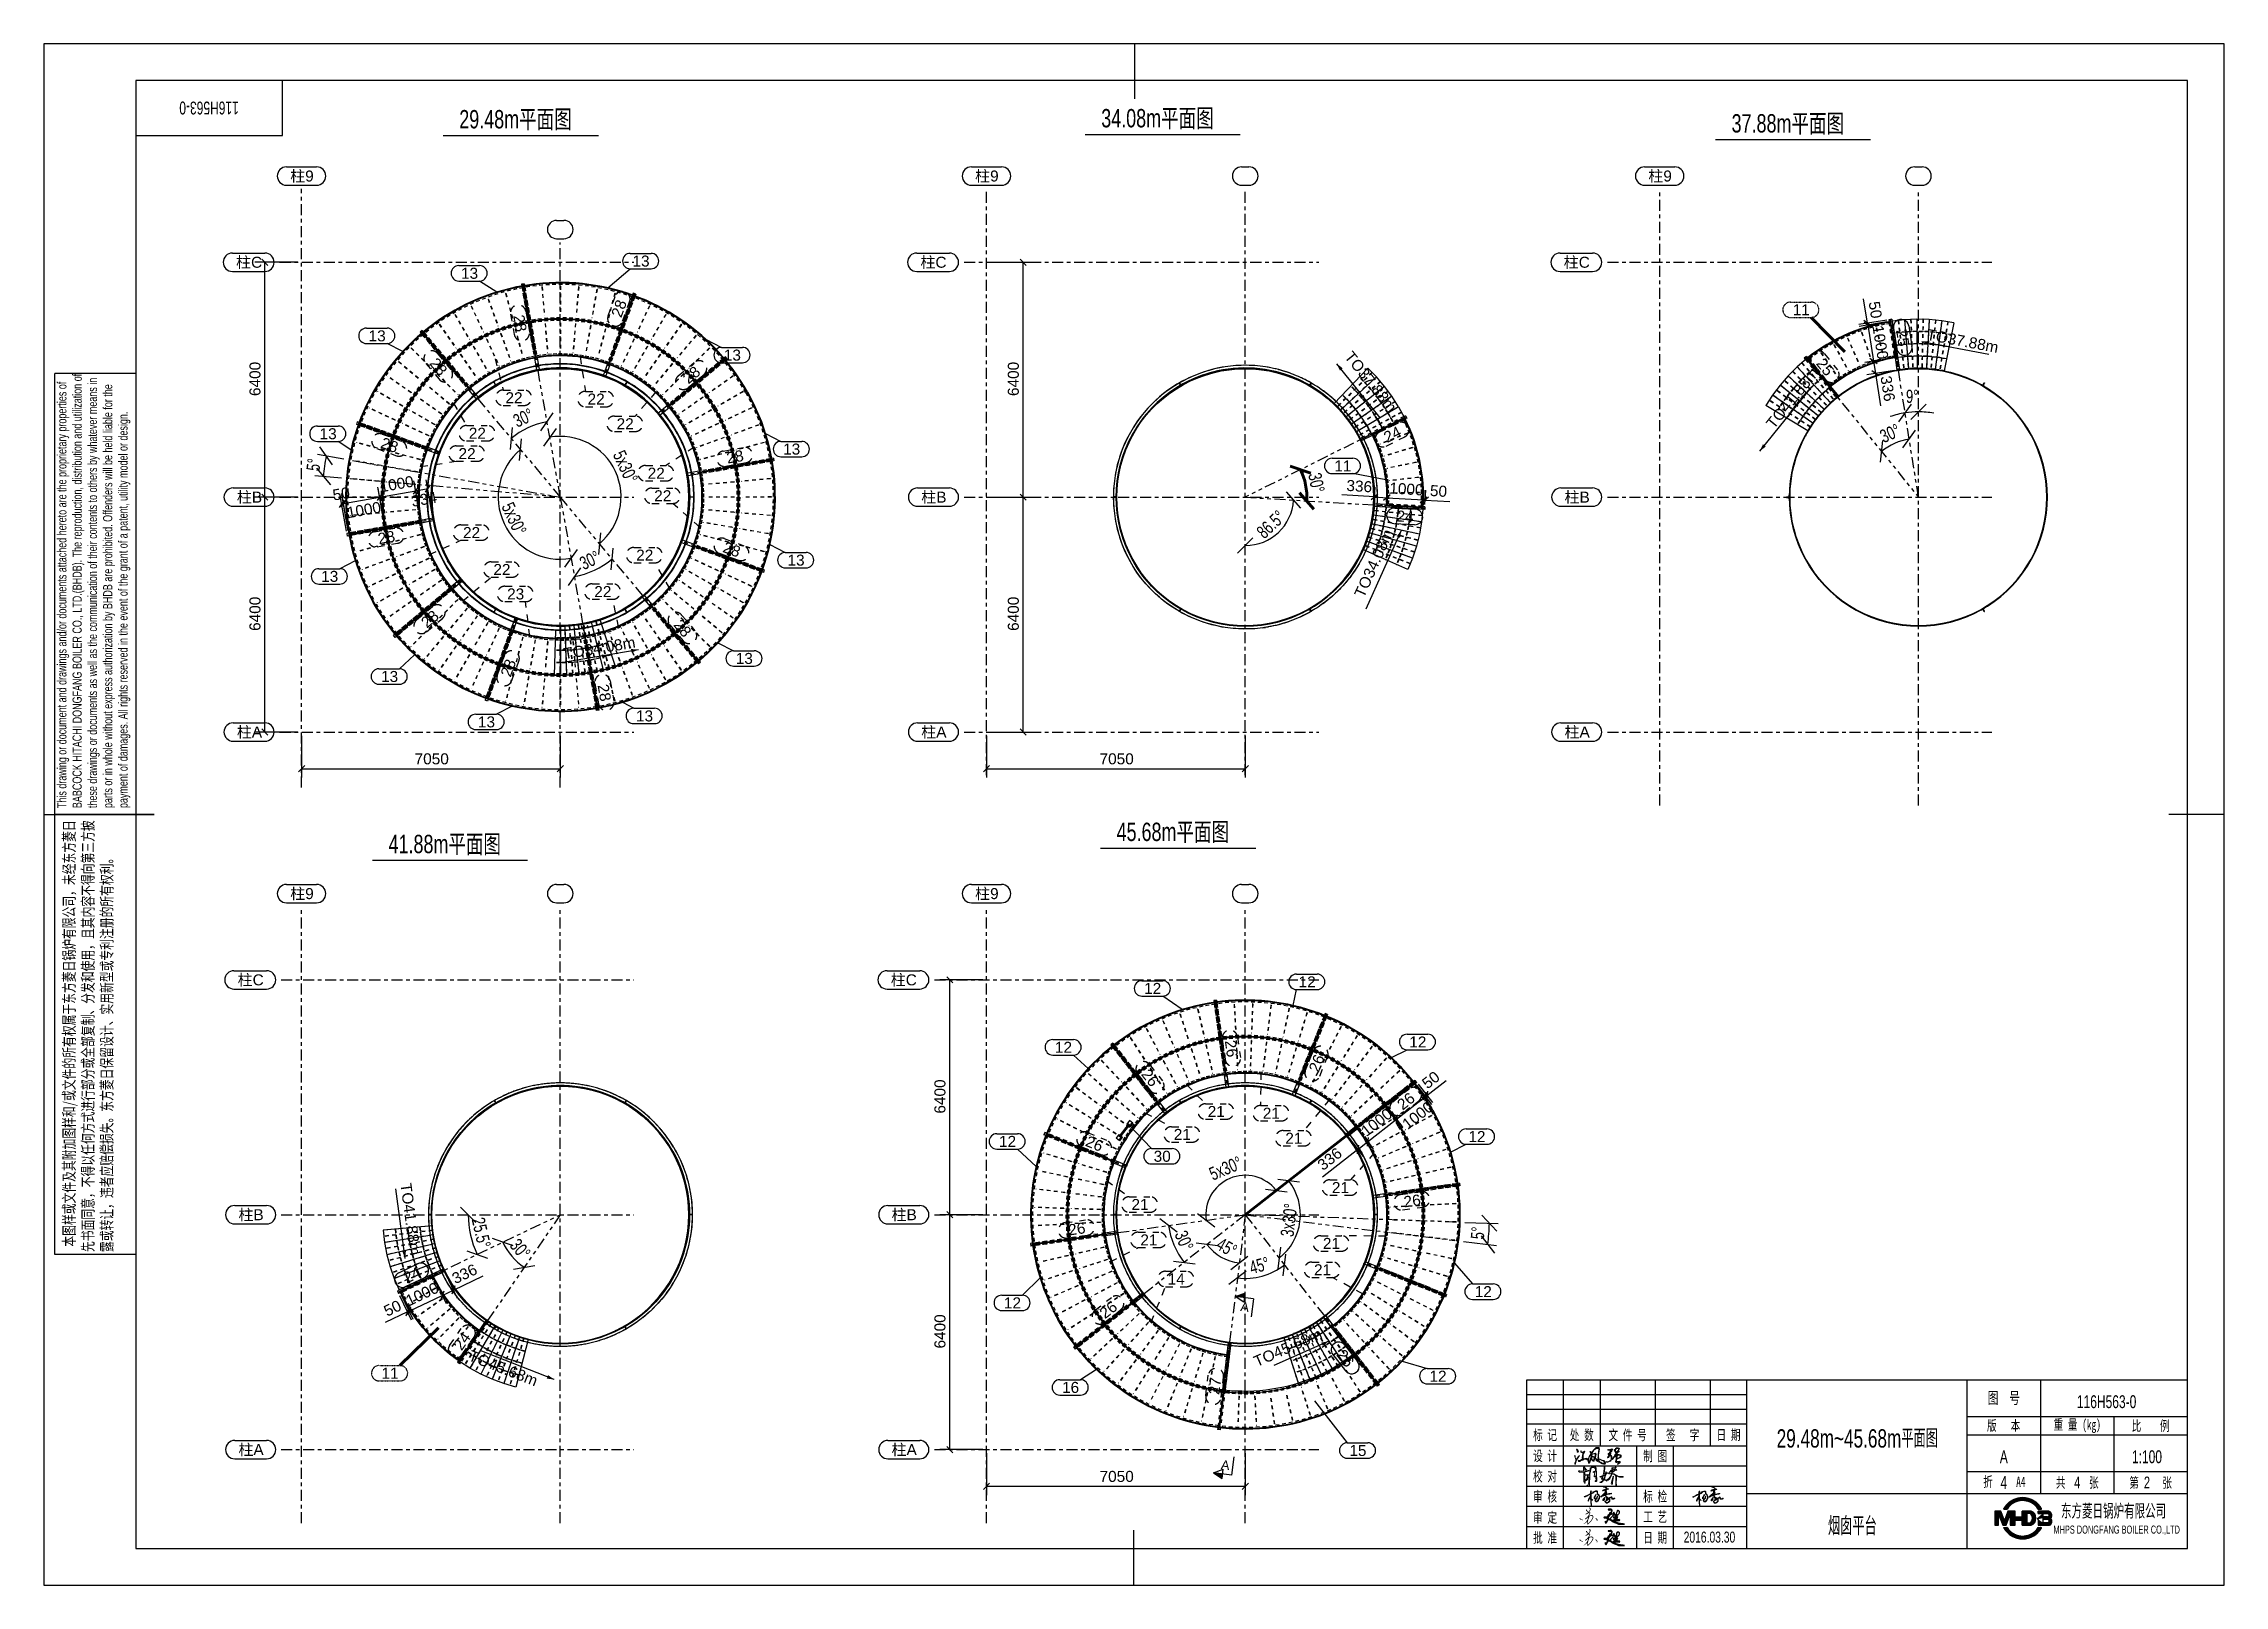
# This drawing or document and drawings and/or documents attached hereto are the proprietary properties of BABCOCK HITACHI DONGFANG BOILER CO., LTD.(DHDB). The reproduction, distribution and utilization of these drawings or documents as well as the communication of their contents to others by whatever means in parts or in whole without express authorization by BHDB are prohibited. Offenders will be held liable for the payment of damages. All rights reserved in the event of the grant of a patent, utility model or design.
# Model space of a CAD drawing. Extents: x -29293 to 30124, y -19360 to 22650.
import ezdxf
from ezdxf.enums import TextEntityAlignment as Align

# ---------------------------------------------------------------- set-up
doc = ezdxf.new("R2010")
doc.units = 0
for name, pattern in [('XKITLINE00', [0]), ('XKITLINE01', [4, 1, -1, 1, -1]), ('XKITLINE02', [4, 2, -2]), ('XKITLINE03', [6, 3, -1, 1, -1]), ('XKITLINE05', [8, 3, -1, 1, -1, 1, -1])]:
    doc.linetypes.add(name, pattern=pattern)
doc.layers.get('0').update_dxf_attribs({"linetype": 'CONTINUOUS', "lineweight": 25})
doc.layers.get('DEFPOINTS').update_dxf_attribs({"color": 3, "linetype": 'CONTINUOUS', "lineweight": 25})
for name, color, linetype, lineweight in [('01粗实线层', 7, 'CONTINUOUS', 60), ('11字体层', 3, 'CONTINUOUS', 25), ('13图框与明细表层', 3, 'CONTINUOUS', 25), ('14图纸信息层', 2, 'CONTINUOUS', 25)]:
    doc.layers.add(name, color=color, linetype=linetype, lineweight=lineweight)
for name, color, linetype in [('cut', 7, 'CONTINUOUS'), ('dimension', 7, 'CONTINUOUS'), ('grid', 7, 'CONTINUOUS'), ('line', 7, 'CONTINUOUS'), ('mark', 7, 'CONTINUOUS'), ('part1', 7, 'CONTINUOUS'), ('text', 7, 'CONTINUOUS'), ('view', 7, 'CONTINUOUS')]:
    doc.layers.add(name, color=color, linetype=linetype)
doc.styles.add('BTLHZ', font='', dxfattribs={"width": 0.7})
doc.styles.add('FSDBHZ', font='dgtxt.shx', dxfattribs={"width": 0.7, "bigfont": 'dghzfs.shx'})
doc.styles.add('HZ', font='arial.ttf', dxfattribs={"width": 0.7})
doc.styles.get("Standard").update_dxf_attribs({"font": 'dgtxt.shx', "width": 0.7})
doc.styles.add('STYLE_1', font='arial.ttf', dxfattribs={"height": 0.2})
doc.styles.add('STYLE_2', font='arial.ttf', dxfattribs={"height": 0.2})
doc.styles.get('BTLHZ').set_extended_font_data('SimSun')
doc.dimstyles.get("Standard").update_dxf_attribs({"dimscale": 20, "dimtxt": 3, "dimasz": 3.5, "dimexe": 2, "dimexo": 2, "dimgap": 1, "dimtad": 1, "dimdec": 0, "dimdsep": 46, "dimtxsty": 'HZ', "dimblk": 'OBLIQUE', "dimcen": 0, "dimclrd": 1, "dimclre": 1, "dimclrt": 1, "dimadec": 1, "dimazin": 2, "dimtfac": 1, "dimtdec": 0, "dimtmove": 1, "dimatfit": 0, "dimldrblk": 'OBLIQUE', "dimfxl": 0, "dimtolj": 1, "dimtzin": 0, "dimarcsym": 0})

msp = doc.modelspace()

# ---------------------------------------------------------------- texts
at = {"color": 5, "style": 'STYLE_2', "width": 0.6}
for s, height, p in [('东方菱日锅炉有限公司', 350, (25672.4, -17503.1)), ('MHPS DONGFANG BOILER CO.,LTD', 220, (25465.8, -17950))]:
    msp.add_text(s, height=height, dxfattribs=at).set_placement(p)
at = {"layer": '01粗实线层', "color": 1, "insert": (5386.2, 10686.5), "char_height": 360, "attachment_point": 5, "rotation": 281.49961, "style": 'HZ'}
msp.add_mtext('\\A1;30°', dxfattribs=at)
at = {"layer": '11字体层', "style": 'FSDBHZ', "width": 0.7}
msp.add_text('116H563-0', height=350, rotation=180, dxfattribs=at).set_placement((-24785, 20894.9), align=Align.MIDDLE_CENTER)
for s, height, p in [('116H563-0', 350, (26915, -14355.1)), ('29.48m~45.68m平面图', 500, (20122.8, -15355.1)), ('A', 350, (24115, -15855.1)), ('1:100', 350, (28015, -15855.1)), ('4', 350, (24115, -16555.1)), ('4', 320, (26115, -16555.1)), ('2', 320, (28015, -16555.1)), ('烟囱平台', 500, (19988.9, -17743.8)), ('2016.03.30', 300, (16094.8, -18044.5))]:
    msp.add_text(s, height=height, dxfattribs=at).set_placement(p, align=Align.MIDDLE_CENTER)
at = {"layer": '13图框与明细表层', "color": 1, "style": 'BTLHZ', "width": 0.67}
for s, height, p in [('图  号', 320, (24115, -14255.1)), ('版   本', 280, (24109.5, -15000.1)), ('重 量 (kg)', 280, (26115, -15005.1)), ('比    例', 280, (28115, -15005.1)), ('标 记', 280, (11615, -15255.1)), ('处 数', 280, (12615, -15255.1)), ('文 件 号', 280, (13865, -15255.1)), ('签   字', 280, (15365, -15255.1)), ('日 期', 280, (16615, -15255.1)), ('制 图', 280, (14615, -15830.1)), ('校 对', 280, (11615, -16380.1)), ('折     A4', 280, (24128.4, -16529.9)), ('共     张', 280, (26115, -16555.1)), ('第     张', 280, (28115, -16555.1)), ('审 核', 280, (11615, -16930.1)), ('标 检', 280, (14615, -16930.1)), ('审 定', 280, (11615, -17505.1)), ('工 艺', 280, (14615, -17480.1)), ('批 准', 280, (11615, -18055.1)), ('日 期', 280, (14615, -18055.1))]:
    msp.add_text(s, height=height, dxfattribs=at).set_placement(p, align=Align.MIDDLE)
msp.add_text('设 计', height=280, dxfattribs=at).set_placement((11615, -15830.1), align=Align.MIDDLE_CENTER)
at = {"layer": '13图框与明细表层', "color": 1, "lineweight": 0, "width": 11900, "attachment_point": 1, "rotation": 90}
for s, insert, char_height in [('{\\fArial|b0|i0|c0|p34;This drawing or document and drawings and/or documents attached hereto are the proprietary properties of BABCOCK HITACHI DONGFANG BOILER CO., LTD.(BHDB). The reproduction, distribution and utilization of these drawings or documents as well as the communication of their contents to others by whatever means in parts or in whole without express authorization by BHDB are prohibited. Offenders will be held liable for the payment of damages. All rights reserved in the event of the grant of a patent, utility model or design.}', (-28921.6, 1819.8), 250), ('{\\fSimSun|b1|i0|c134|p34; 本图样或文件及其附加图样和/或文件的所有权属于东方菱日锅炉有限公司，未经东方菱日先书面同意，不得以任何方式进行部分或全部复制、分发和使用，且其内容不得向第三方披露或转让，违者应赔偿损失。东方菱日保留设计、实用新型或专利注册的所有权利。}', (-28752.8, -10276.2), 308)]:
    msp.add_mtext(s, dxfattribs=dict(at, insert=insert, char_height=char_height))
at = {"layer": '14图纸信息层', "style": 'FSDBHZ', "width": 0.7}
for s, p in [('RUP', (30115, 22644.9)), ('LU', (11115, -13755.1)), ('RB', (29115, -18355.1)), ('LBP', (-29285, -19355.1))]:
    msp.add_text(s, height=10, dxfattribs=at).set_placement(p, align=Align.MIDDLE_CENTER)
at = {"layer": 'dimension', "color": 1, "style": 'STYLE_1'}
for rotation, p in [(37.998561, (5563.5, -8073)), (25.502351, (-18077, -11156.3))]:
    msp.add_text('336', height=300, rotation=rotation, dxfattribs=at).set_placement(p)
at = {"layer": 'mark', "color": 1, "style": 'STYLE_1'}
for p in [(18362.6, 15247), (-20088.5, -13729.5)]:
    msp.add_text('11', height=300, dxfattribs=at).set_placement(p)
at = {"layer": 'view', "color": 3, "style": 'STYLE_1', "width": 0.7}
for s, p in [('29.48m平面图', (-17967.8, 20339.8)), ('34.08m平面图', (-477, 20367.9)), ('37.88m平面图', (16697.8, 20227.3)), ('45.68m平面图', (-58.3, 922.3)), ('41.88m平面图', (-19895.3, 591.3))]:
    msp.add_text(s, height=500, dxfattribs=at).set_placement(p)

# ---------------------------------------------------------------- blocks, each defined once
blk = doc.blocks.new('ZJDT3')
at = {"layer": '13图框与明细表层', "color": 7}
blk.add_line((0, 0), (180, 0), dxfattribs=at)
blk.add_line((0, 0), (180, 0), dxfattribs=at)
blk = doc.blocks.new('*D360')
at = {"color": 1}
for points in [[(546.86, 17.05), (545.63, 17.05), (546.86, 18.03)], [(546.86, 17.05), (546.86, 18.03), (546.86, 17.05)], [(546.86, 17.05), (545.63, 17.05), (545.3, 16.79)], [(546.86, 17.05), (545.3, 16.79), (545.47, 16.79)], [(546.86, 17.05), (545.47, 16.79), (545.49, 16.79)], [(546.86, 17.05), (545.49, 16.79), (545.5, 16.79)], [(546.86, 17.05), (545.5, 16.79), (545.52, 16.78)], [(546.86, 17.05), (546.86, 17.05), (545.52, 16.78)], [(545.52, 16.78), (545.53, 16.77), (546.86, 15.82)], [(545.53, 16.77), (545.55, 16.75), (546.86, 15.82)], [(545.55, 16.75), (545.55, 16.74), (546.86, 15.82)], [(545.55, 16.74), (545.56, 16.72), (546.86, 15.82)], [(545.56, 16.72), (545.56, 16.7), (546.86, 15.82)], [(545.56, 16.7), (545.56, 15.11), (546.86, 15.82)], [(545.56, 15.11), (549.32, 16.08), (549.32, 16.12)], [(545.56, 15.11), (549.32, 16.12), (548.26, 15.84)], [(545.56, 15.11), (549.31, 16.05), (549.32, 16.08)], [(545.56, 15.11), (549.31, 16.01), (549.31, 16.05)], [(545.56, 15.11), (549.31, 15.98), (549.31, 16.01)], [(545.56, 15.11), (549.3, 15.94), (549.31, 15.98)], [(545.56, 15.11), (549.29, 15.91), (549.3, 15.94)], [(545.56, 15.11), (549.29, 15.88), (549.29, 15.91)], [(545.56, 15.11), (549.28, 15.84), (549.29, 15.88)], [(545.56, 15.11), (549.27, 15.81), (549.28, 15.84)], [(545.56, 15.11), (548.26, 15.84), (548.24, 15.83)], [(545.56, 15.11), (548.24, 15.83), (548.22, 15.83)], [(545.56, 15.11), (548.22, 15.83), (548.2, 15.82)], [(545.56, 15.11), (548.2, 15.82), (548.17, 15.82)], [(545.56, 15.11), (548.17, 15.82), (548.15, 15.82)], [(545.56, 15.11), (548.15, 15.82), (546.86, 15.82)], [(545.56, 15.11), (549.26, 15.78), (549.27, 15.81)], [(545.56, 15.11), (549.25, 15.74), (549.26, 15.78)], [(545.56, 15.11), (549.23, 15.71), (549.25, 15.74)], [(545.56, 15.11), (549.22, 15.68), (549.23, 15.71)], [(545.56, 15.11), (549.21, 15.65), (549.22, 15.68)], [(545.56, 15.11), (549.19, 15.62), (549.21, 15.65)], [(545.56, 15.11), (549.18, 15.59), (549.19, 15.62)], [(545.56, 15.11), (549.16, 15.56), (549.18, 15.59)], [(545.56, 15.11), (549.14, 15.53), (549.16, 15.56)], [(545.56, 15.11), (549.12, 15.5), (549.14, 15.53)], [(545.56, 15.11), (549.1, 15.47), (549.12, 15.5)], [(545.56, 15.11), (549.08, 15.44), (549.1, 15.47)], [(545.56, 15.11), (549.06, 15.41), (549.08, 15.44)], [(545.56, 15.11), (549.04, 15.39), (549.06, 15.41)], [(545.56, 15.11), (549.02, 15.36), (549.04, 15.39)], [(545.56, 15.11), (548.99, 15.34), (549.02, 15.36)], [(545.56, 15.11), (548.97, 15.31), (548.99, 15.34)], [(545.56, 15.11), (548.94, 15.29), (548.97, 15.31)], [(545.56, 15.11), (548.92, 15.26), (548.94, 15.29)], [(545.56, 15.11), (548.89, 15.24), (548.92, 15.26)], [(545.56, 15.11), (548.86, 15.22), (548.89, 15.24)], [(545.56, 15.11), (548.83, 15.2), (548.86, 15.22)], [(545.56, 15.11), (548.81, 15.18), (548.83, 15.2)], [(545.56, 15.11), (548.78, 15.16), (548.81, 15.18)], [(545.56, 15.11), (548.75, 15.14), (548.78, 15.16)], [(545.56, 15.11), (548.72, 15.13), (548.75, 15.14)], [(545.56, 15.11), (548.69, 15.11), (548.72, 15.13)], [(546.86, 15.82), (546.86, 17.05), (546.86, 17.05)], [(548.96, 16.99), (549.02, 17.05), (546.99, 17.05)], [(548.96, 16.99), (546.99, 17.05), (546.99, 16.73)], [(548.96, 16.99), (546.99, 16.73), (548.15, 16.73)], [(548.96, 16.99), (548.15, 16.73), (548.17, 16.73)], [(548.96, 16.99), (548.17, 16.73), (548.2, 16.73)], [(548.96, 16.99), (548.2, 16.73), (548.22, 16.72)], [(548.96, 16.99), (548.22, 16.72), (548.24, 16.72)], [(548.96, 16.99), (548.24, 16.72), (548.26, 16.72)], [(548.96, 16.99), (548.26, 16.72), (548.28, 16.71)], [(549.32, 16.12), (548.28, 15.84), (548.26, 15.84)], [(548.96, 16.99), (548.28, 16.71), (548.31, 16.7)], [(549.32, 16.12), (548.31, 15.85), (548.28, 15.84)], [(548.96, 16.99), (548.31, 16.7), (548.33, 16.69)], [(549.32, 16.12), (548.33, 15.86), (548.31, 15.85)], [(548.96, 16.99), (548.33, 16.69), (548.35, 16.69)], [(549.32, 16.12), (548.35, 15.87), (548.33, 15.86)], [(548.96, 16.99), (548.35, 16.69), (548.37, 16.68)], [(549.32, 16.12), (548.37, 15.88), (548.35, 15.87)], [(548.96, 16.99), (548.37, 16.68), (548.39, 16.66)], [(549.32, 16.12), (548.39, 15.89), (548.37, 15.88)], [(549.32, 16.12), (548.96, 16.99), (548.39, 16.66)], [(549.32, 16.12), (548.39, 16.66), (548.4, 16.65)], [(549.32, 16.12), (548.4, 15.9), (548.39, 15.89)], [(549.32, 16.12), (548.4, 16.65), (548.42, 16.64)], [(549.32, 16.12), (548.42, 15.91), (548.4, 15.9)], [(549.32, 16.12), (548.42, 16.64), (548.44, 16.63)], [(549.32, 16.12), (548.44, 15.93), (548.42, 15.91)], [(549.32, 16.12), (548.44, 16.63), (548.46, 16.61)], [(549.32, 16.12), (548.46, 15.94), (548.44, 15.93)], [(549.32, 16.12), (548.46, 16.61), (548.47, 16.6)], [(549.32, 16.12), (548.47, 15.95), (548.46, 15.94)], [(549.32, 16.12), (548.47, 16.6), (548.49, 16.58)], [(549.32, 16.12), (548.49, 15.97), (548.47, 15.95)], [(549.32, 16.12), (548.49, 16.58), (548.5, 16.56)], [(549.32, 16.12), (548.5, 15.99), (548.49, 15.97)], [(549.32, 16.12), (548.5, 16.56), (548.52, 16.55)], [(549.32, 16.12), (548.52, 16.01), (548.5, 15.99)], [(549.32, 16.12), (548.52, 16.55), (548.53, 16.53)], [(549.32, 16.12), (548.53, 16.02), (548.52, 16.01)], [(549.32, 16.12), (548.53, 16.53), (548.54, 16.51)], [(549.32, 16.12), (548.54, 16.04), (548.53, 16.02)], [(549.32, 16.12), (548.54, 16.51), (548.55, 16.49)], [(549.32, 16.12), (548.55, 16.06), (548.54, 16.04)], [(549.32, 16.12), (548.55, 16.49), (548.56, 16.47)], [(549.32, 16.12), (548.56, 16.08), (548.55, 16.06)], [(549.32, 16.12), (548.56, 16.47), (548.57, 16.45)], [(549.32, 16.12), (548.57, 16.1), (548.56, 16.08)], [(549.32, 16.12), (548.57, 16.45), (548.58, 16.43)], [(549.32, 16.12), (548.58, 16.12), (548.57, 16.1)], [(549.32, 16.12), (548.58, 16.43), (548.59, 16.41)], [(549.32, 16.12), (548.59, 16.14), (548.58, 16.12)], [(549.32, 16.12), (548.59, 16.41), (548.59, 16.39)], [(549.32, 16.12), (548.59, 16.39), (548.6, 16.36)], [(549.32, 16.12), (548.6, 16.19), (548.59, 16.17)], [(549.32, 16.12), (548.59, 16.17), (548.59, 16.14)], [(549.32, 16.12), (548.6, 16.36), (548.6, 16.34)], [(549.32, 16.12), (548.6, 16.34), (548.6, 16.32)], [(549.32, 16.12), (548.6, 16.32), (548.61, 16.3)], [(549.32, 16.12), (548.61, 16.25), (548.6, 16.23)], [(549.32, 16.12), (548.6, 16.23), (548.6, 16.21)], [(549.32, 16.12), (548.6, 16.21), (548.6, 16.19)], [(549.32, 16.12), (548.61, 16.3), (548.61, 16.28)], [(549.32, 16.12), (548.61, 16.28), (548.61, 16.25)], [(549.32, 16.12), (548.98, 16.96), (548.96, 16.99)], [(549.32, 16.12), (549.01, 16.94), (548.98, 16.96)], [(549.32, 16.12), (549.03, 16.91), (549.01, 16.94)], [(549.32, 16.12), (549.05, 16.89), (549.03, 16.91)], [(549.32, 16.12), (549.07, 16.86), (549.05, 16.89)], [(549.32, 16.12), (549.1, 16.83), (549.07, 16.86)], [(549.32, 16.12), (549.12, 16.8), (549.1, 16.83)], [(549.32, 16.12), (549.13, 16.77), (549.12, 16.8)], [(549.32, 16.12), (549.15, 16.75), (549.13, 16.77)], [(549.32, 16.12), (549.17, 16.72), (549.15, 16.75)], [(549.32, 16.12), (549.19, 16.68), (549.17, 16.72)], [(549.32, 16.12), (549.2, 16.65), (549.19, 16.68)], [(549.32, 16.12), (549.22, 16.62), (549.2, 16.65)], [(549.32, 16.12), (549.23, 16.59), (549.22, 16.62)], [(549.32, 16.12), (549.24, 16.56), (549.23, 16.59)], [(549.32, 16.12), (549.26, 16.53), (549.24, 16.56)], [(549.32, 16.12), (549.27, 16.49), (549.26, 16.53)], [(549.32, 16.12), (549.28, 16.46), (549.27, 16.49)], [(549.32, 16.12), (549.28, 16.43), (549.28, 16.46)], [(549.32, 16.12), (549.29, 16.39), (549.28, 16.43)], [(549.32, 16.12), (549.3, 16.36), (549.29, 16.39)], [(549.32, 16.12), (549.31, 16.32), (549.3, 16.36)], [(549.32, 16.12), (549.31, 16.29), (549.31, 16.32)], [(549.32, 16.12), (549.31, 16.26), (549.31, 16.29)], [(549.32, 16.12), (549.32, 16.22), (549.31, 16.26)], [(549.32, 16.12), (549.32, 16.19), (549.32, 16.22)], [(549.32, 16.12), (549.32, 16.15), (549.32, 16.19)]]:
    blk.add_solid(points, dxfattribs=at)
blk = doc.blocks.new('*D361')
at = {"color": 1}
for points in [[(545.56, 18.28), (548.24, 18.99), (548.19, 19)], [(545.56, 18.28), (548.19, 19), (548.15, 19)], [(548.15, 19), (545.56, 19), (545.56, 18.28)], [(545.56, 18.28), (548.15, 19), (545.56, 18.28)], [(545.56, 18.28), (548.36, 18.98), (548.32, 18.99)], [(545.56, 18.28), (548.32, 18.99), (548.28, 18.99)], [(545.56, 18.28), (548.28, 18.99), (548.24, 18.99)], [(545.56, 18.28), (548.4, 18.97), (548.36, 18.98)], [(545.56, 18.28), (548.44, 18.96), (548.4, 18.97)], [(545.56, 18.28), (548.48, 18.95), (548.44, 18.96)], [(545.56, 18.28), (548.52, 18.94), (548.48, 18.95)], [(545.56, 18.28), (548.56, 18.92), (548.52, 18.94)], [(545.56, 18.28), (548.6, 18.91), (548.56, 18.92)], [(545.56, 18.28), (548.64, 18.89), (548.6, 18.91)], [(545.56, 18.28), (548.68, 18.87), (548.64, 18.89)], [(545.56, 18.28), (548.71, 18.85), (548.68, 18.87)], [(545.56, 18.28), (548.75, 18.83), (548.71, 18.85)], [(545.56, 18.28), (548.79, 18.81), (548.75, 18.83)], [(545.56, 18.28), (548.82, 18.79), (548.79, 18.81)], [(545.56, 18.28), (548.86, 18.76), (548.82, 18.79)], [(545.56, 18.28), (548.89, 18.74), (548.86, 18.76)], [(545.56, 18.28), (548.92, 18.71), (548.89, 18.74)], [(545.56, 18.28), (548.95, 18.68), (548.92, 18.71)], [(545.56, 18.28), (548.98, 18.65), (548.95, 18.68)], [(545.56, 18.28), (549.01, 18.62), (548.98, 18.65)], [(545.56, 18.28), (549.04, 18.59), (549.01, 18.62)], [(545.56, 18.28), (549.07, 18.56), (549.04, 18.59)], [(545.56, 18.28), (549.09, 18.52), (549.07, 18.56)], [(545.56, 18.28), (549.11, 18.49), (549.09, 18.52)], [(545.56, 18.28), (549.14, 18.45), (549.11, 18.49)], [(545.56, 18.28), (549.16, 18.42), (549.14, 18.45)], [(545.56, 18.28), (549.18, 18.38), (549.16, 18.42)], [(545.56, 18.28), (549.2, 18.35), (549.18, 18.38)], [(545.56, 18.28), (549.22, 18.31), (549.2, 18.35)], [(545.56, 18.28), (548.15, 18.28), (549.22, 18.31)], [(548.15, 18.28), (549.23, 18.27), (549.22, 18.31)], [(548.15, 18.28), (548.17, 18.28), (549.23, 18.27)], [(548.17, 18.28), (548.2, 18.28), (549.25, 18.23)], [(548.17, 18.28), (549.25, 18.23), (549.23, 18.27)], [(548.2, 18.28), (548.22, 18.28), (549.27, 18.15)], [(548.2, 18.28), (549.27, 18.15), (549.26, 18.19)], [(548.2, 18.28), (549.26, 18.19), (549.25, 18.23)], [(548.22, 18.28), (548.24, 18.28), (549.29, 18.11)], [(548.22, 18.28), (549.29, 18.11), (549.27, 18.15)], [(548.24, 18.28), (548.26, 18.27), (549.29, 18.07)], [(548.24, 18.28), (549.29, 18.07), (549.29, 18.11)], [(548.26, 18.27), (548.28, 18.26), (549.31, 17.99)], [(548.26, 18.27), (549.31, 17.99), (549.3, 18.03)], [(548.26, 18.27), (549.3, 18.03), (549.29, 18.07)], [(548.28, 18.26), (548.31, 18.26), (549.31, 17.94)], [(548.28, 18.26), (549.31, 17.94), (549.31, 17.99)], [(548.31, 18.26), (548.33, 18.25), (549.32, 17.9)], [(548.31, 18.26), (549.32, 17.9), (549.31, 17.94)], [(548.33, 18.25), (548.35, 18.24), (549.32, 17.82)], [(548.33, 18.25), (549.32, 17.82), (549.32, 17.86)], [(548.33, 18.25), (549.32, 17.86), (549.32, 17.9)], [(548.35, 18.24), (548.37, 18.23), (549.32, 17.78)], [(548.35, 18.24), (549.32, 17.78), (549.32, 17.82)], [(548.37, 18.23), (548.39, 18.22), (549.31, 17.73)], [(548.37, 18.23), (549.31, 17.73), (549.32, 17.78)], [(548.39, 18.22), (548.4, 18.21), (549.3, 17.65)], [(548.39, 18.22), (549.3, 17.65), (549.31, 17.69)], [(548.39, 18.22), (549.31, 17.69), (549.31, 17.73)], [(548.4, 18.21), (548.42, 18.2), (549.3, 17.61)], [(548.4, 18.21), (549.3, 17.61), (549.3, 17.65)], [(548.42, 18.2), (548.44, 18.18), (549.28, 17.53)], [(548.42, 18.2), (549.28, 17.53), (549.29, 17.57)], [(548.42, 18.2), (549.29, 17.57), (549.3, 17.61)], [(548.44, 18.18), (548.46, 18.17), (549.27, 17.49)], [(548.44, 18.18), (549.27, 17.49), (549.28, 17.53)], [(548.46, 18.17), (548.47, 18.15), (549.25, 17.45)], [(548.46, 18.17), (549.25, 17.45), (549.27, 17.49)], [(548.47, 18.15), (548.49, 18.14), (549.22, 17.37)], [(548.47, 18.15), (549.22, 17.37), (549.24, 17.41)], [(548.47, 18.15), (549.24, 17.41), (549.25, 17.45)], [(548.49, 18.14), (548.5, 18.12), (549.21, 17.33)], [(548.49, 18.14), (549.21, 17.33), (549.22, 17.37)], [(548.5, 18.12), (548.52, 18.1), (549.19, 17.29)], [(548.5, 18.12), (549.19, 17.29), (549.21, 17.33)], [(548.52, 18.1), (548.53, 18.08), (549.15, 17.22)], [(548.52, 18.1), (549.15, 17.22), (549.17, 17.26)], [(548.52, 18.1), (549.17, 17.26), (549.19, 17.29)], [(548.53, 18.08), (548.54, 18.06), (549.12, 17.19)], [(548.53, 18.08), (549.12, 17.19), (549.15, 17.22)], [(548.54, 18.06), (548.55, 18.04), (549.1, 17.15)], [(548.54, 18.06), (549.1, 17.15), (549.12, 17.19)], [(548.55, 18.04), (548.56, 18.02), (549.05, 17.09)], [(548.55, 18.04), (549.05, 17.09), (549.08, 17.12)], [(548.55, 18.04), (549.08, 17.12), (549.1, 17.15)], [(548.56, 18.02), (548.57, 18), (549.02, 17.05)], [(548.56, 18.02), (549.02, 17.05), (549.05, 17.09)], [(548.57, 18), (548.58, 17.98), (549.02, 17.05)], [(548.58, 17.98), (548.59, 17.96), (549.02, 17.05)], [(548.59, 17.96), (548.59, 17.94), (549.02, 17.05)], [(548.59, 17.94), (548.6, 17.92), (549.02, 17.05)], [(548.6, 17.92), (548.6, 17.9), (549.02, 17.05)], [(548.6, 17.9), (548.6, 17.88), (549.02, 17.05)], [(548.6, 17.88), (548.61, 17.85), (549.02, 17.05)], [(548.61, 17.85), (548.61, 17.83), (549.02, 17.05)], [(548.61, 17.83), (548.61, 17.81), (549.02, 17.05)], [(548.24, 17.39), (548.22, 17.38), (546.99, 17.05)], [(548.26, 17.39), (548.24, 17.39), (546.99, 17.05)], [(548.26, 17.39), (546.99, 17.05), (549.02, 17.05)], [(548.15, 17.38), (546.99, 17.38), (546.99, 17.05)], [(548.17, 17.38), (548.15, 17.38), (546.99, 17.05)], [(548.2, 17.38), (548.17, 17.38), (546.99, 17.05)], [(548.22, 17.38), (548.2, 17.38), (546.99, 17.05)], [(548.28, 17.4), (548.26, 17.39), (549.02, 17.05)], [(548.31, 17.4), (548.28, 17.4), (549.02, 17.05)], [(548.33, 17.41), (548.31, 17.4), (549.02, 17.05)], [(548.35, 17.42), (548.33, 17.41), (549.02, 17.05)], [(548.37, 17.43), (548.35, 17.42), (549.02, 17.05)], [(548.39, 17.44), (548.37, 17.43), (549.02, 17.05)], [(548.4, 17.45), (548.39, 17.44), (549.02, 17.05)], [(548.42, 17.47), (548.4, 17.45), (549.02, 17.05)], [(548.44, 17.48), (548.42, 17.47), (549.02, 17.05)], [(548.46, 17.49), (548.44, 17.48), (549.02, 17.05)], [(548.47, 17.51), (548.46, 17.49), (549.02, 17.05)], [(548.49, 17.53), (548.47, 17.51), (549.02, 17.05)], [(548.5, 17.54), (548.49, 17.53), (549.02, 17.05)], [(548.52, 17.56), (548.5, 17.54), (549.02, 17.05)], [(548.53, 17.58), (548.52, 17.56), (549.02, 17.05)], [(548.54, 17.6), (548.53, 17.58), (549.02, 17.05)], [(548.55, 17.62), (548.54, 17.6), (549.02, 17.05)], [(548.56, 17.64), (548.55, 17.62), (549.02, 17.05)], [(548.57, 17.66), (548.56, 17.64), (549.02, 17.05)], [(548.58, 17.68), (548.57, 17.66), (549.02, 17.05)], [(548.59, 17.7), (548.58, 17.68), (549.02, 17.05)], [(548.6, 17.74), (548.59, 17.72), (549.02, 17.05)], [(548.59, 17.72), (548.59, 17.7), (549.02, 17.05)], [(548.61, 17.81), (548.6, 17.79), (549.02, 17.05)], [(548.6, 17.79), (548.6, 17.76), (549.02, 17.05)], [(548.6, 17.76), (548.6, 17.74), (549.02, 17.05)]]:
    blk.add_solid(points, dxfattribs=at)
blk = doc.blocks.new('*D362')
at = {"color": 5}
for points in [[(536.36, 16.41), (535.39, 19), (533.77, 19)], [(533.77, 19), (533.77, 15.1), (534.74, 15.1)], [(533.77, 19), (534.74, 15.1), (534.74, 18.02)], [(536.36, 16.41), (533.77, 19), (534.74, 18.02)], [(536.36, 16.41), (534.74, 18.02), (535.9, 15.11)], [(537.33, 19), (536.36, 16.41), (535.9, 15.11)], [(537.33, 19), (535.9, 15.11), (536.81, 15.11)], [(537.33, 19), (536.81, 15.11), (537.98, 18.02)], [(539.27, 17.31), (539.27, 19), (537.33, 19)], [(539.27, 17.31), (537.33, 19), (537.98, 18.02)], [(539.27, 17.31), (537.98, 18.02), (537.98, 15.11)], [(542.51, 18.28), (543.68, 19), (541.22, 19)], [(542.51, 15.82), (542.51, 18.28), (541.22, 19)], [(542.51, 15.82), (541.22, 19), (541.22, 17.31)], [(543.36, 18.28), (543.68, 19), (542.51, 18.28)], [(543.36, 18.28), (542.51, 18.28), (543.36, 18.28)], [(543.36, 18.28), (543.75, 18.97), (543.68, 19)], [(543.36, 18.28), (543.82, 18.93), (543.75, 18.97)], [(543.36, 18.28), (543.89, 18.9), (543.82, 18.93)], [(543.36, 18.28), (543.96, 18.86), (543.89, 18.9)], [(543.36, 18.28), (544.02, 18.82), (543.96, 18.86)], [(543.36, 18.28), (544.09, 18.77), (544.02, 18.82)], [(543.36, 18.28), (544.15, 18.73), (544.09, 18.77)], [(543.36, 18.28), (544.21, 18.68), (544.15, 18.73)], [(543.36, 18.28), (544.27, 18.63), (544.21, 18.68)], [(543.36, 18.28), (544.33, 18.58), (544.27, 18.63)], [(543.36, 18.28), (544.38, 18.52), (544.33, 18.58)], [(543.36, 18.28), (544.43, 18.47), (544.38, 18.52)], [(543.36, 18.28), (544.48, 18.41), (544.43, 18.47)], [(543.36, 18.28), (544.53, 18.35), (544.48, 18.41)], [(543.36, 18.28), (544.58, 18.29), (544.53, 18.35)], [(543.36, 18.28), (544.62, 18.22), (544.58, 18.29)], [(543.36, 18.28), (543.39, 18.26), (544.97, 17.21)], [(543.36, 18.28), (544.97, 17.21), (544.96, 17.29)], [(543.36, 18.28), (544.96, 17.29), (544.95, 17.36)], [(543.36, 18.28), (544.95, 17.36), (544.94, 17.44)], [(543.36, 18.28), (544.94, 17.44), (544.93, 17.51)], [(543.36, 18.28), (544.93, 17.51), (544.91, 17.59)], [(543.36, 18.28), (544.91, 17.59), (544.89, 17.66)], [(543.36, 18.28), (544.89, 17.66), (544.86, 17.74)], [(543.36, 18.28), (544.86, 17.74), (544.84, 17.81)], [(543.36, 18.28), (544.84, 17.81), (544.81, 17.88)], [(543.36, 18.28), (544.81, 17.88), (544.78, 17.95)], [(543.36, 18.28), (544.78, 17.95), (544.74, 18.02)], [(543.36, 18.28), (544.74, 18.02), (544.7, 18.09)], [(543.36, 18.28), (544.7, 18.09), (544.67, 18.16)], [(543.36, 18.28), (544.67, 18.16), (544.62, 18.22)], [(543.39, 18.26), (543.43, 18.23), (544.98, 17.13)], [(543.39, 18.26), (544.98, 17.13), (544.97, 17.21)], [(543.43, 18.23), (543.47, 18.2), (544.98, 17.05)], [(543.43, 18.23), (544.98, 17.05), (544.98, 17.13)], [(543.47, 18.2), (543.5, 18.17), (544.98, 16.98)], [(543.47, 18.2), (544.98, 16.98), (544.98, 17.05)], [(543.5, 18.17), (543.53, 18.14), (544.97, 16.9)], [(543.5, 18.17), (544.97, 16.9), (544.98, 16.98)], [(543.53, 18.14), (543.57, 18.11), (544.96, 16.82)], [(543.53, 18.14), (544.96, 16.82), (544.97, 16.9)], [(543.57, 18.11), (543.6, 18.08), (544.95, 16.74)], [(543.57, 18.11), (544.95, 16.74), (544.96, 16.82)], [(543.6, 18.08), (543.63, 18.05), (544.94, 16.67)], [(543.6, 18.08), (544.94, 16.67), (544.95, 16.74)], [(543.63, 18.05), (543.66, 18.01), (544.93, 16.59)], [(543.63, 18.05), (544.93, 16.59), (544.94, 16.67)], [(543.66, 18.01), (543.69, 17.98), (544.91, 16.52)], [(543.66, 18.01), (544.91, 16.52), (544.93, 16.59)], [(543.69, 17.98), (543.71, 17.94), (544.89, 16.44)], [(543.69, 17.98), (544.89, 16.44), (544.91, 16.52)], [(543.71, 17.94), (543.74, 17.9), (544.86, 16.37)], [(543.71, 17.94), (544.86, 16.37), (544.89, 16.44)], [(543.74, 17.9), (543.76, 17.87), (544.84, 16.3)], [(543.74, 17.9), (544.84, 16.3), (544.86, 16.37)], [(543.76, 17.87), (543.79, 17.83), (544.81, 16.22)], [(543.76, 17.87), (544.81, 16.22), (544.84, 16.3)], [(543.79, 17.83), (543.81, 17.79), (544.78, 16.15)], [(543.79, 17.83), (544.78, 16.15), (544.81, 16.22)], [(539.27, 17.31), (537.98, 15.11), (539.28, 15.11)], [(539.27, 17.31), (539.28, 15.11), (539.28, 16.53)], [(541.22, 17.31), (539.27, 17.31), (539.28, 16.53)], [(541.22, 17.31), (539.28, 16.53), (541.22, 16.53)], [(542.51, 15.82), (541.22, 17.31), (541.22, 16.53)], [(542.51, 15.82), (541.22, 16.53), (541.22, 15.11)], [(543.36, 15.82), (542.51, 15.82), (541.22, 15.11)], [(543.36, 15.82), (541.22, 15.11), (543.68, 15.11)], [(543.39, 15.85), (543.36, 15.82), (543.68, 15.11)], [(543.43, 15.88), (543.39, 15.85), (543.68, 15.11)], [(543.47, 15.9), (543.43, 15.88), (543.68, 15.11)], [(543.5, 15.93), (543.47, 15.9), (543.68, 15.11)], [(543.53, 15.96), (543.5, 15.93), (543.68, 15.11)], [(543.57, 16), (543.53, 15.96), (543.68, 15.11)], [(543.6, 16.03), (543.57, 16), (543.68, 15.11)], [(543.63, 16.06), (543.6, 16.03), (543.68, 15.11)], [(543.66, 16.1), (543.63, 16.06), (543.68, 15.11)], [(543.69, 16.13), (543.66, 16.1), (543.68, 15.11)], [(543.98, 16.78), (543.97, 16.74), (543.68, 15.11)], [(543.98, 16.78), (543.68, 15.11), (543.75, 15.14)], [(543.97, 16.74), (543.96, 16.7), (543.68, 15.11)], [(543.96, 16.7), (543.95, 16.65), (543.68, 15.11)], [(543.95, 16.65), (543.94, 16.61), (543.68, 15.11)], [(543.94, 16.61), (543.92, 16.56), (543.68, 15.11)], [(543.92, 16.56), (543.91, 16.52), (543.68, 15.11)], [(543.91, 16.52), (543.89, 16.48), (543.68, 15.11)], [(543.89, 16.48), (543.87, 16.44), (543.68, 15.11)], [(543.87, 16.44), (543.85, 16.4), (543.68, 15.11)], [(543.85, 16.4), (543.83, 16.36), (543.68, 15.11)], [(543.83, 16.36), (543.81, 16.32), (543.68, 15.11)], [(543.81, 16.32), (543.79, 16.28), (543.68, 15.11)], [(543.79, 16.28), (543.76, 16.24), (543.68, 15.11)], [(543.76, 16.24), (543.74, 16.2), (543.68, 15.11)], [(543.74, 16.2), (543.71, 16.17), (543.68, 15.11)], [(543.71, 16.17), (543.69, 16.13), (543.68, 15.11)], [(543.99, 16.83), (543.98, 16.78), (543.75, 15.14)], [(543.99, 16.83), (543.75, 15.14), (543.82, 15.17)], [(543.81, 17.79), (543.83, 17.75), (544.78, 16.15)], [(544, 16.92), (543.99, 16.87), (543.82, 15.17)], [(544, 16.92), (543.82, 15.17), (543.89, 15.21)], [(543.99, 16.87), (543.99, 16.83), (543.82, 15.17)], [(543.83, 17.75), (543.85, 17.71), (544.74, 16.09)], [(543.83, 17.75), (544.74, 16.09), (544.78, 16.15)], [(543.85, 17.71), (543.87, 17.67), (544.7, 16.02)], [(543.85, 17.71), (544.7, 16.02), (544.74, 16.09)], [(543.87, 17.67), (543.89, 17.63), (544.67, 15.95)], [(543.87, 17.67), (544.67, 15.95), (544.7, 16.02)], [(543.89, 17.63), (543.91, 17.58), (544.62, 15.89)], [(543.89, 17.63), (544.62, 15.89), (544.67, 15.95)], [(544, 16.96), (544, 16.92), (543.89, 15.21)], [(544, 16.96), (543.89, 15.21), (543.96, 15.25)], [(543.91, 17.58), (543.92, 17.54), (544.58, 15.82)], [(543.91, 17.58), (544.58, 15.82), (544.62, 15.89)], [(543.92, 17.54), (543.94, 17.5), (544.53, 15.76)], [(543.92, 17.54), (544.53, 15.76), (544.58, 15.82)], [(543.94, 17.5), (543.95, 17.46), (544.48, 15.7)], [(543.94, 17.5), (544.48, 15.7), (544.53, 15.76)], [(543.95, 17.46), (543.96, 17.41), (544.43, 15.64)], [(543.95, 17.46), (544.43, 15.64), (544.48, 15.7)], [(543.96, 17.41), (543.97, 17.37), (544.43, 15.64)], [(544, 17.01), (544, 16.96), (543.96, 15.25)], [(544, 17.01), (543.96, 15.25), (544.02, 15.29)], [(543.97, 17.37), (543.98, 17.32), (544.38, 15.58)], [(543.97, 17.37), (544.38, 15.58), (544.43, 15.64)], [(543.98, 17.32), (543.99, 17.28), (544.33, 15.53)], [(543.98, 17.32), (544.33, 15.53), (544.38, 15.58)], [(543.99, 17.28), (543.99, 17.23), (544.27, 15.48)], [(543.99, 17.28), (544.27, 15.48), (544.33, 15.53)], [(543.99, 17.23), (544, 17.19), (544.21, 15.43)], [(543.99, 17.23), (544.21, 15.43), (544.27, 15.48)], [(544, 17.19), (544, 17.14), (544.15, 15.38)], [(544, 17.19), (544.15, 15.38), (544.21, 15.43)], [(544, 17.14), (544, 17.1), (544.09, 15.33)], [(544, 17.14), (544.09, 15.33), (544.15, 15.38)], [(544, 17.1), (544.01, 17.05), (544.09, 15.33)], [(544.01, 17.05), (544, 17.01), (544.02, 15.29)], [(544.01, 17.05), (544.02, 15.29), (544.09, 15.33)]]:
    blk.add_solid(points, dxfattribs=at)
blk = doc.blocks.new('*D363')
at = {"layer": 'part1', "color": 0, "linetype": 'XKITLINE00'}
blk.add_line((845.99, 1656.16), (846.05, 1656.22), dxfattribs=at)
blk = doc.blocks.new('*D364')
at = {"layer": 'part1', "color": 0, "linetype": 'XKITLINE00'}
blk.add_line((898.93, 1687.09), (899.09, 1687.26), dxfattribs=at)
blk = doc.blocks.new('*D365')
at = {"layer": 'part1', "color": 0, "linetype": 'XKITLINE00'}
for p, q in [((898.69, 1686.85), (898.73, 1686.9)), ((898.76, 1686.93), (898.93, 1687.09))]:
    blk.add_line(p, q, dxfattribs=at)
blk = doc.blocks.new('*D366')
at = {"layer": 'part1', "color": 0, "linetype": 'XKITLINE00'}
for p, q in [((869.89, 1689.49), (870.1, 1689.7)), ((877.97, 1691.28), (878.05, 1691.36)), ((881.23, 1691.4), (881.34, 1691.51)), ((884.21, 1691.23), (884.26, 1691.28)), ((886.99, 1690.88), (887.1, 1690.98)), ((864.27, 1687.01), (864.6, 1687.34)), ((850.23, 1672.97), (850.57, 1673.31)), ((847.92, 1667.52), (848.08, 1667.68)), ((914.28, 1667.88), (914.36, 1667.95)), ((915.04, 1665.49), (915.1, 1665.55)), ((846.21, 1659.52), (846.22, 1659.54)), ((846.72, 1663.18), (846.82, 1663.27)), ((915.66, 1662.96), (915.7, 1663.01)), ((916.03, 1660.19), (916.1, 1660.27)), ((846.21, 1653.24), (846.31, 1653.33)), ((916.11, 1653.98), (916.16, 1654.03)), ((914.84, 1646.44), (914.89, 1646.49)), ((915.73, 1650.46), (915.83, 1650.57)), ((847.82, 1645.42), (847.92, 1645.52)), ((912.69, 1641.14), (912.98, 1641.43)), ((853.28, 1635.16), (853.33, 1635.21)), ((869.66, 1623.25), (869.73, 1623.32)), ((891.08, 1622.68), (891.16, 1622.76)), ((896.15, 1624.6), (896.43, 1624.88)), ((877.32, 1621.48), (877.43, 1621.59)), ((883.43, 1621.31), (883.57, 1621.45)), ((887, 1621.74), (887.15, 1621.89))]:
    blk.add_line(p, q, dxfattribs=at)
blk = doc.blocks.new('*D367')
at = {"layer": 'part1', "color": 0, "linetype": 'XKITLINE00'}
for p, q in [((1056.5, 1689.49), (1056.72, 1689.7)), ((1064.58, 1691.28), (1064.66, 1691.36)), ((1067.85, 1691.4), (1067.96, 1691.51)), ((1070.82, 1691.23), (1070.87, 1691.28)), ((1073.61, 1690.88), (1073.71, 1690.98)), ((1050.88, 1687.01), (1051.21, 1687.34)), ((1036.85, 1672.97), (1037.18, 1673.31)), ((1034.53, 1667.52), (1034.69, 1667.68)), ((1100.9, 1667.88), (1100.97, 1667.95)), ((1101.65, 1665.49), (1101.72, 1665.55)), ((1032.82, 1659.52), (1032.84, 1659.54)), ((1033.34, 1663.18), (1033.43, 1663.27)), ((1102.27, 1662.96), (1102.31, 1663.01)), ((1102.64, 1660.19), (1102.72, 1660.27)), ((1032.82, 1653.24), (1032.92, 1653.33)), ((1102.72, 1653.98), (1102.77, 1654.03)), ((1101.46, 1646.44), (1101.51, 1646.49)), ((1102.34, 1650.46), (1102.45, 1650.57)), ((1034.44, 1645.42), (1034.54, 1645.52)), ((1099.3, 1641.14), (1099.59, 1641.43)), ((1039.89, 1635.16), (1039.95, 1635.21)), ((1056.27, 1623.25), (1056.34, 1623.32)), ((1077.7, 1622.68), (1077.78, 1622.76)), ((1082.76, 1624.6), (1083.04, 1624.88)), ((1063.93, 1621.48), (1064.04, 1621.59)), ((1070.05, 1621.31), (1070.19, 1621.45)), ((1073.62, 1621.74), (1073.77, 1621.89))]:
    blk.add_line(p, q, dxfattribs=at)
blk = doc.blocks.new('*D368')
at = {"layer": 'part1', "color": 0, "linetype": 'XKITLINE00'}
for p, q in [((1268.72, 1686.85), (1268.77, 1686.9)), ((1268.8, 1686.93), (1268.96, 1687.09))]:
    blk.add_line(p, q, dxfattribs=at)
blk = doc.blocks.new('*D369')
at = {"layer": 'part1', "color": 0, "linetype": 'XKITLINE00'}
blk.add_line((1268.96, 1687.09), (1269.13, 1687.26), dxfattribs=at)
blk = doc.blocks.new('*D370')
at = {"layer": 'part1', "color": 0, "linetype": 'XKITLINE00'}
for p, q in [((1239.93, 1689.49), (1240.14, 1689.7)), ((1248.01, 1691.28), (1248.08, 1691.36)), ((1251.27, 1691.4), (1251.38, 1691.51)), ((1254.24, 1691.23), (1254.29, 1691.28)), ((1257.03, 1690.88), (1257.13, 1690.98)), ((1234.31, 1687.01), (1234.64, 1687.34)), ((1220.27, 1672.97), (1220.6, 1673.31)), ((1217.96, 1667.52), (1218.12, 1667.68)), ((1284.32, 1667.88), (1284.39, 1667.95)), ((1285.07, 1665.49), (1285.14, 1665.55)), ((1216.25, 1659.52), (1216.26, 1659.54)), ((1216.76, 1663.18), (1216.85, 1663.27)), ((1285.69, 1662.96), (1285.74, 1663.01)), ((1286.07, 1660.19), (1286.14, 1660.27)), ((1216.25, 1653.24), (1216.34, 1653.33)), ((1286.14, 1653.98), (1286.19, 1654.03)), ((1284.88, 1646.44), (1284.93, 1646.49)), ((1285.76, 1650.46), (1285.87, 1650.57)), ((1217.86, 1645.42), (1217.96, 1645.52)), ((1282.73, 1641.14), (1283.02, 1641.43)), ((1223.31, 1635.16), (1223.37, 1635.21)), ((1239.69, 1623.25), (1239.77, 1623.32)), ((1261.12, 1622.68), (1261.2, 1622.76)), ((1266.19, 1624.6), (1266.47, 1624.88)), ((1247.36, 1621.48), (1247.47, 1621.59)), ((1253.47, 1621.31), (1253.61, 1621.45)), ((1257.04, 1621.74), (1257.19, 1621.89))]:
    blk.add_line(p, q, dxfattribs=at)
blk = doc.blocks.new('*D371')
at = {"layer": 'part1', "color": 0, "linetype": 'XKITLINE00'}
blk.add_line((1216.03, 1656.16), (1216.09, 1656.22), dxfattribs=at)
blk = doc.blocks.new('*D372')
at = {"layer": 'part1', "color": 0, "linetype": 'XKITLINE00'}
blk.add_line((845.99, 1460.64), (846.05, 1460.7), dxfattribs=at)
blk = doc.blocks.new('*D373')
at = {"layer": 'part1', "color": 0, "linetype": 'XKITLINE00'}
blk.add_line((898.93, 1491.57), (899.09, 1491.74), dxfattribs=at)
blk = doc.blocks.new('*D374')
at = {"layer": 'part1', "color": 0, "linetype": 'XKITLINE00'}
for p, q in [((898.76, 1491.41), (898.93, 1491.57)), ((898.69, 1491.33), (898.73, 1491.37))]:
    blk.add_line(p, q, dxfattribs=at)
blk = doc.blocks.new('*D375')
at = {"layer": 'part1', "color": 0, "linetype": 'XKITLINE00'}
for p, q in [((864.27, 1491.49), (864.6, 1491.82)), ((869.89, 1493.97), (870.1, 1494.18)), ((877.97, 1495.76), (878.05, 1495.84)), ((881.23, 1495.88), (881.34, 1495.99)), ((884.21, 1495.71), (884.26, 1495.76)), ((886.99, 1495.35), (887.1, 1495.46)), ((850.23, 1477.45), (850.57, 1477.79)), ((846.72, 1467.66), (846.82, 1467.75)), ((847.92, 1472), (848.08, 1472.16)), ((914.28, 1472.35), (914.36, 1472.43)), ((915.04, 1469.96), (915.1, 1470.03)), ((846.21, 1464), (846.22, 1464.01)), ((915.66, 1467.44), (915.7, 1467.48)), ((916.03, 1464.67), (916.1, 1464.75)), ((846.21, 1457.71), (846.31, 1457.81)), ((916.11, 1458.46), (916.16, 1458.51)), ((847.82, 1449.9), (847.92, 1450)), ((914.84, 1450.91), (914.89, 1450.96)), ((915.73, 1454.94), (915.83, 1455.05)), ((912.69, 1445.62), (912.98, 1445.91)), ((853.28, 1439.64), (853.33, 1439.69)), ((869.66, 1427.73), (869.73, 1427.8)), ((877.32, 1425.96), (877.43, 1426.07)), ((887, 1426.21), (887.15, 1426.37)), ((891.08, 1427.15), (891.16, 1427.23)), ((896.15, 1429.08), (896.43, 1429.36)), ((883.43, 1425.79), (883.57, 1425.93))]:
    blk.add_line(p, q, dxfattribs=at)
blk = doc.blocks.new('*D376')
at = {"layer": 'part1', "color": 0, "linetype": 'XKITLINE00'}
for p, q in [((1050.88, 1491.49), (1051.21, 1491.82)), ((1056.5, 1493.97), (1056.72, 1494.18)), ((1064.58, 1495.76), (1064.66, 1495.84)), ((1067.85, 1495.88), (1067.96, 1495.99)), ((1070.82, 1495.71), (1070.87, 1495.76)), ((1073.61, 1495.35), (1073.71, 1495.46)), ((1036.85, 1477.45), (1037.18, 1477.79)), ((1033.34, 1467.66), (1033.43, 1467.75)), ((1034.53, 1472), (1034.69, 1472.16)), ((1100.9, 1472.35), (1100.97, 1472.43)), ((1101.65, 1469.96), (1101.72, 1470.03)), ((1032.82, 1464), (1032.84, 1464.01)), ((1102.27, 1467.44), (1102.31, 1467.48)), ((1102.64, 1464.67), (1102.72, 1464.75)), ((1032.82, 1457.71), (1032.92, 1457.81)), ((1102.72, 1458.46), (1102.77, 1458.51)), ((1034.44, 1449.9), (1034.54, 1450)), ((1101.46, 1450.91), (1101.51, 1450.96)), ((1102.34, 1454.94), (1102.45, 1455.05)), ((1099.3, 1445.62), (1099.59, 1445.91)), ((1039.89, 1439.64), (1039.95, 1439.69)), ((1056.27, 1427.73), (1056.34, 1427.8)), ((1063.93, 1425.96), (1064.04, 1426.07)), ((1073.62, 1426.21), (1073.77, 1426.37)), ((1077.7, 1427.15), (1077.78, 1427.23)), ((1082.76, 1429.08), (1083.04, 1429.36)), ((1070.05, 1425.79), (1070.19, 1425.93))]:
    blk.add_line(p, q, dxfattribs=at)
blk = doc.blocks.new('*D377')
at = {"layer": 'part1', "color": 0, "linetype": 'XKITLINE01'}
for p, q in [((900.62, 1711.5), (900.6, 1711.44)), ((901.72, 1711.03), (900.6, 1711.44)), ((901.74, 1711.08), (900.62, 1711.5)), ((901.74, 1711.08), (901.72, 1711.03))]:
    blk.add_line(p, q, dxfattribs=at)
blk = doc.blocks.new('*D378')
at = {"layer": 'part1', "color": 0, "linetype": 'XKITLINE01'}
for p, q in [((935.03, 1634.88), (934.34, 1633.23)), ((935.47, 1634.71), (934.78, 1633.04)), ((935.63, 1636.46), (935.03, 1634.88)), ((936.11, 1636.39), (935.47, 1634.71)), ((931.98, 1628.43), (931.1, 1626.88)), ((932.4, 1628.2), (931.5, 1626.64)), ((932.82, 1630.01), (931.98, 1628.43)), ((933.24, 1629.79), (932.4, 1628.2)), ((933.6, 1631.61), (932.82, 1630.01)), ((934.03, 1631.41), (933.24, 1629.79)), ((934.34, 1633.23), (933.6, 1631.61)), ((934.78, 1633.04), (934.03, 1631.41)), ((928.16, 1622.4), (927.09, 1620.97)), ((928.55, 1622.12), (927.47, 1620.68)), ((929.19, 1623.86), (928.16, 1622.4)), ((929.58, 1623.6), (928.55, 1622.12)), ((930.16, 1625.36), (929.19, 1623.86)), ((930.57, 1625.1), (929.58, 1623.6)), ((931.1, 1626.88), (930.16, 1625.36)), ((931.5, 1626.64), (930.57, 1625.1)), ((923.63, 1616.88), (922.39, 1615.6)), ((923.98, 1616.56), (922.73, 1615.26)), ((924.83, 1618.21), (923.63, 1616.88)), ((925.18, 1617.9), (923.98, 1616.56)), ((925.98, 1619.57), (924.83, 1618.21)), ((926.35, 1619.27), (925.18, 1617.9)), ((927.09, 1620.97), (925.98, 1619.57)), ((927.47, 1620.68), (926.35, 1619.27)), ((919.8, 1613.14), (918.46, 1611.97)), ((918.76, 1611.6), (918.46, 1611.97)), ((920.12, 1612.78), (918.76, 1611.6)), ((918.76, 1611.6), (918.76, 1611.61)), ((921.12, 1614.35), (919.8, 1613.14)), ((921.45, 1614), (920.12, 1612.78)), ((922.39, 1615.6), (921.12, 1614.35)), ((922.73, 1615.26), (921.45, 1614))]:
    blk.add_line(p, q, dxfattribs=at)
at = {"layer": 'part1', "color": 2, "linetype": 'XKITLINE00'}
for p, q in [((935.52, 1634.69), (934.83, 1633.02)), ((936.16, 1636.37), (935.52, 1634.69)), ((935.67, 1636.55), (935.63, 1636.46)), ((936.16, 1636.37), (935.67, 1636.55)), ((932.45, 1628.17), (931.55, 1626.61)), ((933.29, 1629.76), (932.45, 1628.17)), ((934.08, 1631.38), (933.29, 1629.76)), ((934.83, 1633.02), (934.08, 1631.38)), ((929.62, 1623.56), (928.59, 1622.09)), ((930.61, 1625.07), (929.62, 1623.56)), ((931.55, 1626.61), (930.61, 1625.07)), ((924.02, 1616.52), (922.77, 1615.22)), ((925.22, 1617.86), (924.02, 1616.52)), ((926.39, 1619.24), (925.22, 1617.86)), ((927.51, 1620.65), (926.39, 1619.24)), ((928.59, 1622.09), (927.51, 1620.65)), ((918.53, 1612.03), (918.46, 1611.97)), ((918.8, 1611.56), (918.46, 1611.97)), ((920.16, 1612.74), (918.8, 1611.56)), ((921.48, 1613.96), (920.16, 1612.74)), ((922.77, 1615.22), (921.48, 1613.96))]:
    blk.add_line(p, q, dxfattribs=at)
blk = doc.blocks.new('*D379')
at = {"layer": 'part1', "color": 2, "linetype": 'XKITLINE00'}
for p, q in [((924.85, 1635.02), (924.08, 1633.52)), ((925.56, 1636.54), (924.85, 1635.02)), ((926.22, 1638.09), (925.56, 1636.54)), ((926.83, 1639.66), (926.22, 1638.09)), ((935.94, 1636.34), (926.83, 1639.66)), ((935.3, 1634.68), (934.61, 1633.03)), ((935.94, 1636.34), (935.3, 1634.68)), ((921.48, 1629.19), (920.51, 1627.82)), ((922.4, 1630.61), (921.48, 1629.19)), ((923.27, 1632.05), (922.4, 1630.61)), ((924.08, 1633.52), (923.27, 1632.05)), ((932.25, 1628.23), (931.37, 1626.68)), ((933.09, 1629.81), (932.25, 1628.23)), ((933.88, 1631.41), (933.09, 1629.81)), ((934.61, 1633.03), (933.88, 1631.41)), ((916.19, 1622.66), (915.01, 1621.47)), ((917.34, 1623.89), (916.19, 1622.66)), ((918.44, 1625.16), (917.34, 1623.89)), ((919.5, 1626.47), (918.44, 1625.16)), ((920.51, 1627.82), (919.5, 1626.47)), ((928.43, 1622.21), (927.36, 1620.78)), ((929.46, 1623.67), (928.43, 1622.21)), ((930.43, 1625.16), (929.46, 1623.67)), ((931.37, 1626.68), (930.43, 1625.16)), ((913.78, 1620.32), (912.51, 1619.21)), ((918.74, 1611.78), (912.51, 1619.21)), ((915.01, 1621.47), (913.78, 1620.32)), ((923.91, 1616.7), (922.67, 1615.41)), ((925.1, 1618.02), (923.91, 1616.7)), ((926.25, 1619.39), (925.1, 1618.02)), ((927.36, 1620.78), (926.25, 1619.39)), ((920.09, 1612.95), (918.74, 1611.78)), ((921.4, 1614.16), (920.09, 1612.95)), ((922.67, 1615.41), (921.4, 1614.16))]:
    blk.add_line(p, q, dxfattribs=at)
blk = doc.blocks.new('*D380')
at = {"layer": 'part1', "color": 0, "linetype": 'XKITLINE01'}
for p, q in [((924.16, 1631.61), (924.13, 1631.55)), ((930.98, 1627.61), (924.13, 1631.55)), ((931.01, 1627.66), (924.16, 1631.61)), ((931.01, 1627.66), (930.98, 1627.61))]:
    blk.add_line(p, q, dxfattribs=at)
blk = doc.blocks.new('*D381')
at = {"layer": 'part1', "color": 0, "linetype": 'XKITLINE01'}
for p, q in [((921.83, 1627.96), (921.8, 1627.91)), ((928.28, 1623.38), (921.8, 1627.91)), ((928.31, 1623.43), (921.83, 1627.96)), ((928.31, 1623.43), (928.28, 1623.38))]:
    blk.add_line(p, q, dxfattribs=at)
blk = doc.blocks.new('*D382')
at = {"layer": 'part1', "color": 0, "linetype": 'XKITLINE01'}
for p, q in [((938.25, 1666.81), (921.21, 1663.81)), ((938.38, 1666.08), (921.34, 1663.08)), ((938.11, 1666.44), (921.47, 1663.5)), ((928.94, 1664.77), (921.48, 1663.46)), ((923.58, 1663.47), (928.99, 1664.43)), ((938.12, 1666.39), (928.94, 1664.77)), ((935.88, 1666.4), (936.01, 1666.42)), ((936.01, 1665.67), (935.88, 1666.4)), ((936.14, 1666.09), (936.01, 1666.42)), ((936.14, 1665.69), (936.15, 1666.04)), ((938.11, 1666.44), (938.12, 1666.79)), ((938.25, 1666.06), (938.12, 1666.39)), ((938.38, 1666.08), (938.25, 1666.81)), ((938.25, 1666.06), (938.38, 1666.08))]:
    blk.add_line(p, q, dxfattribs=at)
blk = doc.blocks.new('*D383')
at = {"layer": 'part1', "color": 0, "linetype": 'XKITLINE01'}
for p, q in [((926.67, 1639.43), (919.32, 1642.11)), ((935.57, 1636.19), (919.44, 1642.06)), ((935.82, 1636.89), (919.57, 1642.8)), ((919.62, 1642.36), (926.79, 1639.75)), ((935.52, 1636.63), (919.64, 1642.41)), ((935.5, 1636.58), (921.5, 1641.68)), ((921.52, 1641.73), (926.75, 1639.82)), ((933.31, 1637.01), (933.57, 1637.71)), ((933.44, 1636.97), (933.62, 1637.27)), ((933.57, 1637.71), (933.69, 1637.66)), ((933.64, 1637.32), (933.69, 1637.66)), ((935.45, 1636.24), (935.5, 1636.58)), ((935.45, 1636.24), (935.57, 1636.19)), ((935.52, 1636.63), (935.7, 1636.93)), ((935.57, 1636.19), (935.82, 1636.89))]:
    blk.add_line(p, q, dxfattribs=at)
blk = doc.blocks.new('*D384')
at = {"layer": 'part1', "color": 0, "linetype": 'XKITLINE01'}
for p, q in [((914.36, 1644.7), (914.11, 1644)), ((915.23, 1643.6), (914.11, 1644)), ((936.63, 1636.17), (914.22, 1644.33)), ((936.64, 1636.22), (914.24, 1644.37)), ((915.48, 1644.29), (914.36, 1644.7)), ((936.03, 1636.02), (917.24, 1642.86)), ((936.29, 1636.72), (917.49, 1643.56))]:
    blk.add_line(p, q, dxfattribs=at)
at = {"layer": 'part1', "color": 2, "linetype": 'XKITLINE00'}
for p, q in [((917.24, 1642.86), (915.23, 1643.6)), ((917.49, 1643.56), (915.48, 1644.29)), ((936.51, 1635.85), (936.03, 1636.02)), ((936.76, 1636.55), (936.29, 1636.72)), ((936.76, 1636.55), (936.51, 1635.85))]:
    blk.add_line(p, q, dxfattribs=at)
blk = doc.blocks.new('*D385')
at = {"layer": 'part1', "color": 0, "linetype": 'XKITLINE01'}
for p, q in [((939.29, 1666.65), (915.81, 1662.51)), ((939.3, 1666.6), (915.82, 1662.46)), ((938.73, 1666.9), (919.04, 1663.43)), ((938.86, 1666.17), (919.17, 1662.7)), ((938.73, 1666.9), (938.21, 1666.81)), ((938.86, 1666.17), (938.34, 1666.08)), ((916.93, 1663.05), (915.75, 1662.85)), ((915.75, 1662.85), (915.88, 1662.12)), ((917.06, 1662.33), (915.88, 1662.12))]:
    blk.add_line(p, q, dxfattribs=at)
at = {"layer": 'part1', "color": 2, "linetype": 'XKITLINE00'}
for p, q in [((939.23, 1666.99), (938.73, 1666.9)), ((939.36, 1666.26), (938.86, 1666.17)), ((939.23, 1666.99), (939.36, 1666.26)), ((919.04, 1663.43), (916.93, 1663.05)), ((919.17, 1662.7), (917.06, 1662.33))]:
    blk.add_line(p, q, dxfattribs=at)
blk = doc.blocks.new('*D386')
at = {"layer": 'part1', "color": 2, "linetype": 'XKITLINE00'}
for p, q in [((938.8, 1666.54), (938.28, 1666.44)), ((938.28, 1666.44), (938.3, 1666.34)), ((938.8, 1666.54), (939.09, 1664.76)), ((939.09, 1664.76), (939.32, 1662.97)), ((939.32, 1662.97), (939.5, 1661.18)), ((939.5, 1661.18), (939.62, 1659.38)), ((939.62, 1659.38), (939.68, 1657.58)), ((939.54, 1652.18), (939.38, 1650.38)), ((939.64, 1653.98), (939.54, 1652.18)), ((939.69, 1655.78), (939.64, 1653.98)), ((939.68, 1657.58), (939.69, 1655.78)), ((938.91, 1646.81), (938.58, 1645.04)), ((939.17, 1648.59), (938.91, 1646.81)), ((939.38, 1650.38), (939.17, 1648.59)), ((937.78, 1641.53), (937.29, 1639.79)), ((938.21, 1643.28), (937.78, 1641.53)), ((938.58, 1645.04), (938.21, 1643.28)), ((935.7, 1636.64), (935.67, 1636.55)), ((936.16, 1636.37), (935.67, 1636.55)), ((936.75, 1638.07), (936.16, 1636.37)), ((937.29, 1639.79), (936.75, 1638.07))]:
    blk.add_line(p, q, dxfattribs=at)
at = {"layer": 'part1', "color": 0, "linetype": 'XKITLINE01'}
for p, q in [((938.75, 1666.53), (938.28, 1666.44)), ((938.3, 1666.34), (938.56, 1664.68)), ((938.56, 1664.68), (938.79, 1662.91)), ((938.75, 1666.53), (939.04, 1664.75)), ((939.04, 1664.75), (939.27, 1662.96)), ((938.79, 1662.91), (938.97, 1661.13)), ((938.97, 1661.13), (939.09, 1659.35)), ((939.09, 1659.35), (939.15, 1657.57)), ((939.27, 1662.96), (939.44, 1661.17)), ((939.44, 1661.17), (939.56, 1659.38)), ((939.56, 1659.38), (939.63, 1657.58)), ((939.01, 1652.21), (938.86, 1650.44)), ((939.11, 1654), (939.01, 1652.21)), ((939.16, 1655.78), (939.11, 1654)), ((939.15, 1657.57), (939.16, 1655.78)), ((939.49, 1652.18), (939.33, 1650.39)), ((939.59, 1653.98), (939.49, 1652.18)), ((939.63, 1655.78), (939.59, 1653.98)), ((939.63, 1657.58), (939.63, 1655.78)), ((938.38, 1646.9), (938.06, 1645.14)), ((938.65, 1648.66), (938.38, 1646.9)), ((938.85, 1646.82), (938.53, 1645.05)), ((938.86, 1650.44), (938.65, 1648.66)), ((939.12, 1648.6), (938.85, 1646.82)), ((939.33, 1650.39), (939.12, 1648.6)), ((936.78, 1639.94), (936.25, 1638.24)), ((937.26, 1641.66), (936.78, 1639.94)), ((937.72, 1641.54), (937.24, 1639.81)), ((937.69, 1643.39), (937.26, 1641.66)), ((938.06, 1645.14), (937.69, 1643.39)), ((938.15, 1643.29), (937.72, 1641.54)), ((938.53, 1645.05), (938.15, 1643.29)), ((936.25, 1638.24), (935.67, 1636.55)), ((936.11, 1636.39), (935.67, 1636.55)), ((936.7, 1638.09), (936.11, 1636.39)), ((936.11, 1636.39), (936.11, 1636.39)), ((936.11, 1636.39), (936.11, 1636.39)), ((937.24, 1639.81), (936.7, 1638.09))]:
    blk.add_line(p, q, dxfattribs=at)
blk = doc.blocks.new('*D387')
at = {"layer": 'part1', "color": 2, "linetype": 'XKITLINE00'}
for p, q in [((929.32, 1664.86), (928.59, 1664.73)), ((928.59, 1664.73), (928.61, 1664.64)), ((929.32, 1664.86), (929.34, 1664.76)), ((926.45, 1640.01), (926.42, 1639.92)), ((927.12, 1639.66), (926.42, 1639.92)), ((927.15, 1639.76), (927.12, 1639.66))]:
    blk.add_line(p, q, dxfattribs=at)
at = {"layer": 'part1', "color": 0, "linetype": 'XKITLINE01'}
for p, q in [((928.61, 1664.64), (928.85, 1663.08)), ((928.93, 1664.79), (929.2, 1663.12)), ((928.98, 1664.8), (929.25, 1663.13)), ((929.34, 1664.76), (929.59, 1663.18)), ((928.85, 1663.08), (929.06, 1661.41)), ((929.06, 1661.41), (929.21, 1659.73)), ((929.2, 1663.12), (929.4, 1661.44)), ((929.21, 1659.73), (929.29, 1658.06)), ((929.25, 1663.13), (929.45, 1661.45)), ((929.29, 1658.06), (929.32, 1656.38)), ((929.4, 1661.44), (929.55, 1659.76)), ((929.45, 1661.45), (929.6, 1659.76)), ((929.55, 1659.76), (929.64, 1658.07)), ((929.59, 1663.18), (929.8, 1661.49)), ((929.6, 1659.76), (929.69, 1658.07)), ((929.64, 1658.07), (929.67, 1656.38)), ((929.69, 1658.07), (929.72, 1656.38)), ((929.8, 1661.49), (929.94, 1659.79)), ((929.94, 1659.79), (930.03, 1658.08)), ((930.03, 1658.08), (930.06, 1656.38)), ((929.21, 1653.02), (929.06, 1651.35)), ((929.29, 1654.7), (929.21, 1653.02)), ((929.32, 1656.38), (929.29, 1654.7)), ((929.55, 1653), (929.4, 1651.31)), ((929.6, 1652.99), (929.45, 1651.3)), ((929.64, 1654.68), (929.55, 1653)), ((929.69, 1654.68), (929.6, 1652.99)), ((929.67, 1656.38), (929.64, 1654.68)), ((929.72, 1656.38), (929.69, 1654.68)), ((929.94, 1652.97), (929.8, 1651.27)), ((930.03, 1654.67), (929.94, 1652.97)), ((930.06, 1656.38), (930.03, 1654.67)), ((928.27, 1646.37), (927.89, 1644.73)), ((928.61, 1646.3), (928.23, 1644.65)), ((928.59, 1648.02), (928.27, 1646.37)), ((928.66, 1646.29), (928.28, 1644.64)), ((928.85, 1649.68), (928.59, 1648.02)), ((928.93, 1647.96), (928.61, 1646.3)), ((928.99, 1646.22), (928.61, 1644.55)), ((928.98, 1647.95), (928.66, 1646.29)), ((929.06, 1651.35), (928.85, 1649.68)), ((929.2, 1649.63), (928.93, 1647.96)), ((929.25, 1649.62), (928.98, 1647.95)), ((929.32, 1647.89), (928.99, 1646.22)), ((929.4, 1651.31), (929.2, 1649.63)), ((929.45, 1651.3), (929.25, 1649.62)), ((929.59, 1649.58), (929.32, 1647.89)), ((929.8, 1651.27), (929.59, 1649.58)), ((926.97, 1641.5), (926.42, 1639.92)), ((927.3, 1641.4), (926.74, 1639.8)), ((927.34, 1641.38), (926.79, 1639.78)), ((927.46, 1643.11), (926.97, 1641.5)), ((927.67, 1641.28), (927.12, 1639.66)), ((927.79, 1643.02), (927.3, 1641.4)), ((927.84, 1643), (927.34, 1641.38)), ((927.89, 1644.73), (927.46, 1643.11)), ((928.17, 1642.91), (927.67, 1641.28)), ((928.23, 1644.65), (927.79, 1643.02)), ((928.28, 1644.64), (927.84, 1643)), ((928.61, 1644.55), (928.17, 1642.91))]:
    blk.add_line(p, q, dxfattribs=at)
blk = doc.blocks.new('*D388')
at = {"layer": 'part1', "color": 2, "linetype": 'XKITLINE00'}
for p, q in [((928.87, 1664.68), (919.32, 1663)), ((928.87, 1664.68), (929.13, 1663.03)), ((919.32, 1663), (919.54, 1661.58)), ((919.54, 1661.58), (919.71, 1660.16)), ((919.71, 1660.16), (919.82, 1658.73)), ((919.82, 1658.73), (919.88, 1657.3)), ((929.13, 1663.03), (929.34, 1661.36)), ((929.34, 1661.36), (929.48, 1659.69)), ((929.48, 1659.69), (929.56, 1658.02)), ((929.56, 1658.02), (929.59, 1656.34)), ((919.75, 1653), (919.59, 1651.58)), ((919.84, 1654.43), (919.75, 1653)), ((919.89, 1655.87), (919.84, 1654.43)), ((919.88, 1657.3), (919.89, 1655.87)), ((929.47, 1652.99), (929.33, 1651.32)), ((929.56, 1654.67), (929.47, 1652.99)), ((929.59, 1656.34), (929.56, 1654.67)), ((918.47, 1645.96), (918.05, 1644.59)), ((918.83, 1647.35), (918.47, 1645.96)), ((919.13, 1648.75), (918.83, 1647.35)), ((919.39, 1650.16), (919.13, 1648.75)), ((919.59, 1651.58), (919.39, 1650.16)), ((928.54, 1646.36), (928.17, 1644.73)), ((928.86, 1648), (928.54, 1646.36)), ((929.12, 1649.66), (928.86, 1648)), ((929.33, 1651.32), (929.12, 1649.66)), ((918.05, 1644.59), (917.59, 1643.23)), ((926.71, 1639.92), (917.59, 1643.23)), ((927.25, 1641.5), (926.71, 1639.92)), ((927.74, 1643.11), (927.25, 1641.5)), ((928.17, 1644.73), (927.74, 1643.11))]:
    blk.add_line(p, q, dxfattribs=at)
blk = doc.blocks.new('*D389')
at = {"layer": 'part1', "color": 2, "linetype": 'XKITLINE00'}
for p, q in [((938.62, 1666.4), (929.07, 1664.72)), ((929.07, 1664.72), (929.33, 1663.05)), ((938.62, 1666.4), (938.9, 1664.64)), ((938.9, 1664.64), (939.13, 1662.87)), ((929.33, 1663.05), (929.53, 1661.38)), ((929.53, 1661.38), (929.68, 1659.71)), ((929.68, 1659.71), (929.76, 1658.03)), ((929.76, 1658.03), (929.79, 1656.34)), ((939.13, 1662.87), (939.3, 1661.1)), ((939.3, 1661.1), (939.42, 1659.32)), ((939.42, 1659.32), (939.48, 1657.53)), ((929.67, 1652.98), (929.53, 1651.3)), ((929.76, 1654.66), (929.67, 1652.98)), ((929.79, 1656.34), (929.76, 1654.66)), ((939.34, 1652.18), (939.19, 1650.41)), ((939.44, 1653.97), (939.34, 1652.18)), ((939.49, 1655.75), (939.44, 1653.97)), ((939.48, 1657.53), (939.49, 1655.75)), ((928.74, 1646.32), (928.36, 1644.68)), ((929.06, 1647.97), (928.74, 1646.32)), ((929.32, 1649.63), (929.06, 1647.97)), ((929.53, 1651.3), (929.32, 1649.63)), ((938.71, 1646.87), (938.4, 1645.12)), ((938.98, 1648.64), (938.71, 1646.87)), ((939.19, 1650.41), (938.98, 1648.64)), ((927.44, 1641.44), (926.9, 1639.85)), ((927.93, 1643.05), (927.44, 1641.44)), ((928.36, 1644.68), (927.93, 1643.05)), ((937.6, 1641.64), (937.12, 1639.92)), ((938.02, 1643.37), (937.6, 1641.64)), ((938.4, 1645.12), (938.02, 1643.37)), ((936.01, 1636.53), (926.9, 1639.85)), ((936.59, 1638.22), (936.01, 1636.53)), ((937.12, 1639.92), (936.59, 1638.22))]:
    blk.add_line(p, q, dxfattribs=at)
blk = doc.blocks.new('*D390')
at = {"layer": 'part1', "color": 0, "linetype": 'XKITLINE01'}
for p, q in [((926.88, 1640.39), (926.47, 1639.26)), ((926.94, 1640.36), (926.53, 1639.24)), ((926.94, 1640.36), (926.88, 1640.39)), ((926.53, 1639.24), (926.47, 1639.26))]:
    blk.add_line(p, q, dxfattribs=at)
blk = doc.blocks.new('*D391')
at = {"layer": 'part1', "color": 0, "linetype": 'XKITLINE01'}
for p, q in [((927.01, 1640.34), (926.6, 1639.21)), ((927.06, 1640.32), (926.65, 1639.19)), ((927.06, 1640.32), (927.01, 1640.34)), ((926.65, 1639.19), (926.6, 1639.21))]:
    blk.add_line(p, q, dxfattribs=at)
blk = doc.blocks.new('*D392')
at = {"layer": 'part1', "color": 0, "linetype": 'XKITLINE01'}
for p, q in [((936.25, 1636.97), (935.84, 1635.85)), ((935.9, 1635.83), (935.84, 1635.85)), ((936.31, 1636.95), (935.9, 1635.83)), ((936.31, 1636.95), (936.25, 1636.97))]:
    blk.add_line(p, q, dxfattribs=at)
blk = doc.blocks.new('*D393')
at = {"layer": 'part1', "color": 0, "linetype": 'XKITLINE01'}
for p, q in [((936.72, 1671.3), (929.09, 1669.24)), ((936.73, 1671.24), (929.1, 1669.18)), ((936.72, 1671.3), (936.73, 1671.24)), ((929.09, 1669.24), (929.1, 1669.18))]:
    blk.add_line(p, q, dxfattribs=at)
blk = doc.blocks.new('*D394')
at = {"layer": 'part1', "color": 0, "linetype": 'XKITLINE01'}
for p, q in [((938.47, 1661.43), (930.59, 1660.73)), ((930.59, 1660.73), (930.6, 1660.67)), ((938.47, 1661.37), (930.6, 1660.67)), ((938.47, 1661.43), (938.47, 1661.37))]:
    blk.add_line(p, q, dxfattribs=at)
blk = doc.blocks.new('*D395')
at = {"layer": 'part1', "color": 0, "linetype": 'XKITLINE01'}
for p, q in [((938.69, 1656.42), (930.78, 1656.41)), ((930.78, 1656.41), (930.78, 1656.35)), ((938.69, 1656.36), (930.78, 1656.35)), ((938.69, 1656.42), (938.69, 1656.36))]:
    blk.add_line(p, q, dxfattribs=at)
blk = doc.blocks.new('*D396')
at = {"layer": 'part1', "color": 0, "linetype": 'XKITLINE01'}
for p, q in [((930.6, 1652.08), (930.59, 1652.02)), ((938.47, 1651.35), (930.59, 1652.02)), ((938.47, 1651.41), (930.6, 1652.08)), ((938.47, 1651.41), (938.47, 1651.35))]:
    blk.add_line(p, q, dxfattribs=at)
blk = doc.blocks.new('*D397')
at = {"layer": 'part1', "color": 0, "linetype": 'XKITLINE01'}
for p, q in [((930.04, 1647.79), (930.03, 1647.74)), ((937.81, 1646.37), (930.03, 1647.74)), ((937.82, 1646.43), (930.04, 1647.79)), ((937.82, 1646.43), (937.81, 1646.37))]:
    blk.add_line(p, q, dxfattribs=at)
blk = doc.blocks.new('*D398')
at = {"layer": 'part1', "color": 0, "linetype": 'XKITLINE01'}
for p, q in [((929.1, 1643.57), (929.09, 1643.51)), ((936.73, 1641.48), (929.09, 1643.51)), ((936.74, 1641.54), (929.1, 1643.57)), ((936.74, 1641.54), (936.73, 1641.48))]:
    blk.add_line(p, q, dxfattribs=at)
blk = doc.blocks.new('*D399')
at = {"layer": 'part1', "color": 0, "linetype": 'XKITLINE01'}
for p, q in [((926.15, 1635.45), (926.13, 1635.39)), ((933.29, 1632.06), (926.13, 1635.39)), ((933.32, 1632.11), (926.15, 1635.45)), ((933.32, 1632.11), (933.29, 1632.06))]:
    blk.add_line(p, q, dxfattribs=at)
blk = doc.blocks.new('*D400')
at = {"layer": 'part1', "color": 0, "linetype": 'XKITLINE01'}
for p, q in [((919.35, 1646.18), (919.33, 1646.13)), ((927.07, 1644.05), (919.33, 1646.13)), ((927.08, 1644.11), (919.35, 1646.18)), ((927.08, 1644.11), (927.07, 1644.05))]:
    blk.add_line(p, q, dxfattribs=at)
blk = doc.blocks.new('*D401')
at = {"layer": 'part1', "color": 0, "linetype": 'XKITLINE01'}
for p, q in [((920.09, 1649.55), (920.08, 1649.49)), ((927.97, 1648.1), (920.08, 1649.49)), ((927.98, 1648.16), (920.09, 1649.55)), ((927.98, 1648.16), (927.97, 1648.1))]:
    blk.add_line(p, q, dxfattribs=at)
blk = doc.blocks.new('*D402')
at = {"layer": 'part1', "color": 0, "linetype": 'XKITLINE01'}
for p, q in [((920.54, 1652.96), (920.53, 1652.9)), ((928.51, 1652.21), (920.53, 1652.9)), ((928.51, 1652.27), (920.54, 1652.96)), ((928.51, 1652.27), (928.51, 1652.21))]:
    blk.add_line(p, q, dxfattribs=at)
blk = doc.blocks.new('*D403')
at = {"layer": 'part1', "color": 0, "linetype": 'XKITLINE01'}
for p, q in [((920.69, 1656.41), (920.69, 1656.35)), ((928.69, 1656.41), (920.69, 1656.41)), ((928.69, 1656.35), (920.69, 1656.35)), ((928.69, 1656.41), (928.69, 1656.35))]:
    blk.add_line(p, q, dxfattribs=at)
blk = doc.blocks.new('*D404')
at = {"layer": 'part1', "color": 0, "linetype": 'XKITLINE01'}
for p, q in [((928.51, 1660.55), (920.53, 1659.85)), ((920.53, 1659.85), (920.54, 1659.79)), ((928.51, 1660.49), (920.54, 1659.79)), ((928.51, 1660.55), (928.51, 1660.49))]:
    blk.add_line(p, q, dxfattribs=at)
blk = doc.blocks.new('*D405')
at = {"layer": 'part1', "color": 0, "linetype": 'XKITLINE01'}
for p, q in [((927.07, 1668.7), (919.33, 1666.63)), ((919.33, 1666.63), (919.35, 1666.57)), ((927.08, 1668.64), (919.35, 1666.57)), ((927.07, 1668.7), (927.08, 1668.64))]:
    blk.add_line(p, q, dxfattribs=at)
blk = doc.blocks.new('*D406')
at = {"layer": 'part1', "color": 0, "linetype": 'XKITLINE01'}
for p, q in [((938.64, 1667.12), (938.58, 1667.1)), ((938.58, 1667.1), (938.79, 1665.92)), ((938.64, 1667.12), (938.85, 1665.93)), ((938.85, 1665.93), (938.79, 1665.92))]:
    blk.add_line(p, q, dxfattribs=at)
blk = doc.blocks.new('*D407')
at = {"layer": 'part1', "color": 0, "linetype": 'XKITLINE01'}
for p, q in [((928.95, 1665.41), (928.89, 1665.4)), ((928.89, 1665.4), (929.09, 1664.21)), ((928.95, 1665.41), (929.15, 1664.22)), ((929.15, 1664.22), (929.09, 1664.21))]:
    blk.add_line(p, q, dxfattribs=at)
blk = doc.blocks.new('*D408')
at = {"layer": 'part1', "color": 0, "linetype": 'XKITLINE01'}
for p, q in [((928.82, 1665.38), (928.76, 1665.37)), ((928.76, 1665.37), (928.97, 1664.19)), ((928.82, 1665.38), (929.03, 1664.2)), ((929.03, 1664.2), (928.97, 1664.19))]:
    blk.add_line(p, q, dxfattribs=at)
blk = doc.blocks.new('*D409')
at = {"layer": 'part1', "color": 2, "linetype": 'XKITLINE00'}
for p, q in [((925.92, 1693.77), (918.49, 1687.54)), ((927.04, 1692.39), (925.92, 1693.77)), ((919.54, 1686.23), (918.49, 1687.54)), ((928.12, 1690.97), (927.04, 1692.39)), ((929.16, 1689.52), (928.12, 1690.97)), ((930.15, 1688.03), (929.16, 1689.52)), ((931.09, 1686.52), (930.15, 1688.03)), ((920.55, 1684.88), (919.54, 1686.23)), ((921.52, 1683.5), (920.55, 1684.88)), ((922.43, 1682.09), (921.52, 1683.5)), ((923.3, 1680.65), (922.43, 1682.09)), ((931.99, 1684.98), (931.09, 1686.52)), ((931.99, 1684.98), (932.84, 1683.41)), ((932.84, 1683.41), (933.65, 1681.82)), ((933.65, 1681.82), (934.4, 1680.2)), ((923.3, 1680.65), (924.11, 1679.18)), ((924.11, 1679.18), (924.88, 1677.68)), ((924.88, 1677.68), (925.59, 1676.15)), ((925.59, 1676.15), (926.25, 1674.6)), ((934.4, 1680.2), (935.11, 1678.57)), ((935.11, 1678.57), (935.76, 1676.91)), ((935.76, 1676.91), (936.36, 1675.23)), ((926.25, 1674.6), (926.85, 1673.03)), ((926.85, 1673.03), (927.4, 1671.44)), ((927.4, 1671.44), (927.89, 1669.83)), ((927.89, 1669.83), (928.33, 1668.21)), ((936.36, 1675.23), (936.91, 1673.53)), ((936.91, 1673.53), (937.41, 1671.82)), ((937.41, 1671.82), (937.86, 1670.09)), ((937.86, 1670.09), (938.25, 1668.35)), ((928.33, 1668.21), (928.71, 1666.57)), ((928.71, 1666.57), (929.04, 1664.91)), ((938.59, 1666.6), (929.04, 1664.91)), ((938.25, 1668.35), (938.59, 1666.6))]:
    blk.add_line(p, q, dxfattribs=at)
blk = doc.blocks.new('*D410')
at = {"layer": 'part1', "color": 2, "linetype": 'XKITLINE00'}
for p, q in [((918.63, 1687.79), (918.06, 1687.31)), ((918.69, 1687.71), (918.63, 1687.79)), ((918.13, 1687.24), (918.06, 1687.31)), ((928.57, 1664.83), (928.59, 1664.73)), ((929.32, 1664.86), (928.59, 1664.73)), ((929.3, 1664.96), (929.32, 1664.86))]:
    blk.add_line(p, q, dxfattribs=at)
at = {"layer": 'part1', "color": 0, "linetype": 'XKITLINE01'}
for p, q in [((919.39, 1686.22), (918.33, 1687.54)), ((919.43, 1686.25), (918.36, 1687.57)), ((919.7, 1686.46), (918.63, 1687.79)), ((919.12, 1686.01), (918.06, 1687.31)), ((920.13, 1684.67), (919.12, 1686.01)), ((920.41, 1684.87), (919.39, 1686.22)), ((920.45, 1684.9), (919.43, 1686.25)), ((920.73, 1685.1), (919.7, 1686.46)), ((921.09, 1683.29), (920.13, 1684.67)), ((921.38, 1683.48), (920.41, 1684.87)), ((921.42, 1683.51), (920.45, 1684.9)), ((921.71, 1683.7), (920.73, 1685.1)), ((922.01, 1681.88), (921.09, 1683.29)), ((922.3, 1682.06), (921.38, 1683.48)), ((922.34, 1682.09), (921.42, 1683.51)), ((922.64, 1682.27), (921.71, 1683.7)), ((922.87, 1680.44), (922.01, 1681.88)), ((923.17, 1680.61), (922.3, 1682.06)), ((923.22, 1680.64), (922.34, 1682.09)), ((923.52, 1680.81), (922.64, 1682.27)), ((922.87, 1680.44), (923.69, 1678.97)), ((923.17, 1680.61), (923.99, 1679.13)), ((923.22, 1680.64), (924.04, 1679.16)), ((923.52, 1680.81), (924.34, 1679.32)), ((923.69, 1678.97), (924.45, 1677.48)), ((923.99, 1679.13), (924.76, 1677.63)), ((924.04, 1679.16), (924.81, 1677.65)), ((924.34, 1679.32), (925.12, 1677.8)), ((924.45, 1677.48), (925.16, 1675.95)), ((924.76, 1677.63), (925.48, 1676.09)), ((924.81, 1677.65), (925.52, 1676.11)), ((925.12, 1677.8), (925.84, 1676.25)), ((925.16, 1675.95), (925.82, 1674.41)), ((925.48, 1676.09), (926.14, 1674.54)), ((925.52, 1676.11), (926.18, 1674.55)), ((925.84, 1676.25), (926.5, 1674.68)), ((925.82, 1674.41), (926.42, 1672.84)), ((926.14, 1674.54), (926.74, 1672.96)), ((926.18, 1674.55), (926.79, 1672.97)), ((926.42, 1672.84), (926.97, 1671.25)), ((926.5, 1674.68), (927.12, 1673.09)), ((926.74, 1672.96), (927.3, 1671.36)), ((926.79, 1672.97), (927.34, 1671.37)), ((926.97, 1671.25), (927.46, 1669.64)), ((927.12, 1673.09), (927.67, 1671.48)), ((927.3, 1671.36), (927.79, 1669.74)), ((927.34, 1671.37), (927.84, 1669.75)), ((927.46, 1669.64), (927.89, 1668.02)), ((927.67, 1671.48), (928.17, 1669.85)), ((927.79, 1669.74), (928.23, 1668.1)), ((927.84, 1669.75), (928.28, 1668.12)), ((928.17, 1669.85), (928.61, 1668.2)), ((927.89, 1668.02), (928.27, 1666.38)), ((928.23, 1668.1), (928.61, 1666.46)), ((928.27, 1666.38), (928.59, 1664.73)), ((928.28, 1668.12), (928.66, 1666.47)), ((928.61, 1668.2), (928.99, 1666.54)), ((928.61, 1666.46), (928.93, 1664.79)), ((928.66, 1666.47), (928.98, 1664.8)), ((928.99, 1666.54), (929.32, 1664.86))]:
    blk.add_line(p, q, dxfattribs=at)
blk = doc.blocks.new('*D411')
at = {"layer": 'part1', "color": 2, "linetype": 'XKITLINE00'}
for p, q in [((926.01, 1693.98), (925.6, 1693.64)), ((925.66, 1693.56), (925.6, 1693.64)), ((927.14, 1692.58), (926.01, 1693.98)), ((928.24, 1691.15), (927.14, 1692.58)), ((929.28, 1689.68), (928.24, 1691.15)), ((930.29, 1688.19), (929.28, 1689.68)), ((931.24, 1686.66), (930.29, 1688.19)), ((932.15, 1685.11), (931.24, 1686.66)), ((932.15, 1685.11), (933.01, 1683.52)), ((933.01, 1683.52), (933.82, 1681.91)), ((933.82, 1681.91), (934.59, 1680.28)), ((934.59, 1680.28), (935.3, 1678.62)), ((935.3, 1678.62), (935.96, 1676.95)), ((935.96, 1676.95), (936.56, 1675.25)), ((936.56, 1675.25), (937.12, 1673.54)), ((937.12, 1673.54), (937.62, 1671.81)), ((937.62, 1671.81), (938.07, 1670.06)), ((938.07, 1670.06), (938.46, 1668.3)), ((938.26, 1666.54), (938.28, 1666.44)), ((938.8, 1666.54), (938.28, 1666.44)), ((938.46, 1668.3), (938.8, 1666.54))]:
    blk.add_line(p, q, dxfattribs=at)
at = {"layer": 'part1', "color": 0, "linetype": 'XKITLINE01'}
for p, q in [((926.73, 1692.25), (925.66, 1693.56)), ((927.1, 1692.55), (925.96, 1693.94)), ((927.81, 1690.83), (926.73, 1692.25)), ((928.19, 1691.12), (927.1, 1692.55)), ((928.85, 1689.38), (927.81, 1690.83)), ((929.24, 1689.65), (928.19, 1691.12)), ((929.84, 1687.9), (928.85, 1689.38)), ((930.24, 1688.16), (929.24, 1689.65)), ((930.79, 1686.39), (929.84, 1687.9)), ((931.2, 1686.63), (930.24, 1688.16)), ((931.69, 1684.84), (930.79, 1686.39)), ((932.1, 1685.08), (931.2, 1686.63)), ((931.69, 1684.84), (932.54, 1683.28)), ((932.1, 1685.08), (932.96, 1683.5)), ((932.54, 1683.28), (933.35, 1681.68)), ((932.96, 1683.5), (933.78, 1681.89)), ((933.35, 1681.68), (934.1, 1680.06)), ((933.78, 1681.89), (934.54, 1680.26)), ((934.1, 1680.06), (934.81, 1678.42)), ((934.54, 1680.26), (935.25, 1678.6)), ((934.81, 1678.42), (935.46, 1676.76)), ((935.25, 1678.6), (935.9, 1676.93)), ((935.46, 1676.76), (936.06, 1675.08)), ((935.9, 1676.93), (936.51, 1675.23)), ((936.06, 1675.08), (936.61, 1673.38)), ((936.51, 1675.23), (937.07, 1673.52)), ((936.61, 1673.38), (937.11, 1671.67)), ((937.07, 1673.52), (937.57, 1671.79)), ((937.11, 1671.67), (937.55, 1669.94)), ((937.55, 1669.94), (937.94, 1668.2)), ((937.57, 1671.79), (938.02, 1670.05)), ((938.02, 1670.05), (938.41, 1668.29)), ((937.94, 1668.2), (938.28, 1666.44)), ((938.75, 1666.52), (938.28, 1666.44)), ((938.41, 1668.29), (938.75, 1666.53)), ((938.75, 1666.52), (938.75, 1666.53)), ((938.75, 1666.52), (938.75, 1666.53))]:
    blk.add_line(p, q, dxfattribs=at)
blk = doc.blocks.new('*D412')
at = {"layer": 'part1', "color": 0, "linetype": 'XKITLINE01'}
for p, q in [((930.97, 1685.16), (924.13, 1681.2)), ((931, 1685.11), (924.16, 1681.15)), ((931, 1685.11), (930.97, 1685.16)), ((924.16, 1681.15), (924.13, 1681.2))]:
    blk.add_line(p, q, dxfattribs=at)
blk = doc.blocks.new('*D413')
at = {"layer": 'part1', "color": 0, "linetype": 'XKITLINE01'}
for p, q in [((933.28, 1680.71), (926.13, 1677.36)), ((926.13, 1677.36), (926.15, 1677.31)), ((933.31, 1680.66), (926.15, 1677.31)), ((933.28, 1680.71), (933.31, 1680.66))]:
    blk.add_line(p, q, dxfattribs=at)
blk = doc.blocks.new('*D414')
at = {"layer": 'part1', "color": 0, "linetype": 'XKITLINE01'}
for p, q in [((935.21, 1676.08), (927.78, 1673.37)), ((935.23, 1676.02), (927.8, 1673.31)), ((935.21, 1676.08), (935.23, 1676.02)), ((927.78, 1673.37), (927.8, 1673.31))]:
    blk.add_line(p, q, dxfattribs=at)
blk = doc.blocks.new('*D415')
at = {"layer": 'part1', "color": 0, "linetype": 'XKITLINE01'}
for p, q in [((928.27, 1689.39), (921.8, 1684.85)), ((928.3, 1689.34), (921.83, 1684.8)), ((928.3, 1689.34), (928.27, 1689.39)), ((921.83, 1684.8), (921.8, 1684.85))]:
    blk.add_line(p, q, dxfattribs=at)
blk = doc.blocks.new('*D416')
at = {"layer": 'part1', "color": 0, "linetype": 'XKITLINE01'}
for p, q in [((925.57, 1694.4), (925.53, 1694.36)), ((926.3, 1693.44), (925.53, 1694.36)), ((926.34, 1693.48), (925.57, 1694.4)), ((926.34, 1693.48), (926.3, 1693.44))]:
    blk.add_line(p, q, dxfattribs=at)
blk = doc.blocks.new('*D417')
at = {"layer": 'part1', "color": 2, "linetype": 'XKITLINE00'}
for p, q in [((898.76, 1625.94), (898.33, 1625.69)), ((898.36, 1625.64), (898.33, 1625.69)), ((898.74, 1625.86), (898.36, 1625.64)), ((899.11, 1625.22), (898.74, 1625.86)), ((899.16, 1625.25), (898.76, 1625.94)), ((899.16, 1625.25), (899.11, 1625.22))]:
    blk.add_line(p, q, dxfattribs=at)
blk = doc.blocks.new('*D418')
at = {"layer": 'part1', "color": 2, "linetype": 'XKITLINE00'}
for p, q in [((899.2, 1626.19), (898.76, 1625.94)), ((899.16, 1625.25), (898.76, 1625.94)), ((899.23, 1626.14), (898.84, 1625.92)), ((899.21, 1625.28), (898.84, 1625.92)), ((899.21, 1625.28), (899.16, 1625.25)), ((899.23, 1626.14), (899.2, 1626.19))]:
    blk.add_line(p, q, dxfattribs=at)
blk = doc.blocks.new('*D419')
at = {"layer": 'part1', "color": 6, "linetype": 'XKITLINE05'}
for p, q in [((845.25, 1656.44), (845.25, 1656.38)), ((845.99, 1656.44), (845.25, 1656.44)), ((846.05, 1656.38), (845.25, 1656.38)), ((845.99, 1656.88), (845.99, 1656.44)), ((846.05, 1656.88), (845.99, 1656.88)), ((846.05, 1656.88), (846.05, 1656.38))]:
    blk.add_line(p, q, dxfattribs=at)
blk = doc.blocks.new('*D420')
at = {"layer": 'part1', "color": 6, "linetype": 'XKITLINE05'}
for p, q in [((845.25, 1656.38), (845.25, 1656.32)), ((846.05, 1656.38), (845.25, 1656.38)), ((845.99, 1656.32), (845.25, 1656.32)), ((845.99, 1656.32), (845.99, 1655.88)), ((846.05, 1655.88), (845.99, 1655.88)), ((846.05, 1656.38), (846.05, 1655.88))]:
    blk.add_line(p, q, dxfattribs=at)
blk = doc.blocks.new('*D421')
at = {"layer": 'part1', "color": 6, "linetype": 'XKITLINE05'}
for p, q in [((899.16, 1687.5), (898.76, 1686.81)), ((899.21, 1687.47), (898.84, 1686.83)), ((899.21, 1687.47), (899.16, 1687.5)), ((899.2, 1686.56), (898.76, 1686.81)), ((899.23, 1686.61), (898.84, 1686.83)), ((899.23, 1686.61), (899.2, 1686.56))]:
    blk.add_line(p, q, dxfattribs=at)
blk = doc.blocks.new('*D422')
at = {"layer": 'part1', "color": 6, "linetype": 'XKITLINE05'}
for p, q in [((899.11, 1687.53), (898.74, 1686.89)), ((899.16, 1687.5), (898.76, 1686.81)), ((899.16, 1687.5), (899.11, 1687.53)), ((898.36, 1687.11), (898.33, 1687.06)), ((898.76, 1686.81), (898.33, 1687.06)), ((898.74, 1686.89), (898.36, 1687.11))]:
    blk.add_line(p, q, dxfattribs=at)
blk = doc.blocks.new('*D424')
at = {"layer": 'line', "color": 3, "linetype": 'XKITLINE05'}
blk.add_line((881.19, 1656.38), (823.91, 1661.38), dxfattribs=at)
blk = doc.blocks.new('*D425')
at = {"layer": 'line', "color": 3, "linetype": 'XKITLINE05'}
blk.add_line((824.57, 1666.35), (881.19, 1656.38), dxfattribs=at)
blk = doc.blocks.new('*D426')
at = {"layer": 'line', "color": 4, "linetype": 'XKITLINE05'}
blk.add_line((881.19, 1656.38), (870.95, 1714.48), dxfattribs=at)
blk = doc.blocks.new('*D427')
at = {"layer": 'line', "color": 4, "linetype": 'XKITLINE05'}
blk.add_line((843.27, 1701.57), (881.19, 1656.38), dxfattribs=at)
blk = doc.blocks.new('*D428')
at = {"layer": 'dimension', "color": 1, "linetype": 'XKITLINE00'}
for p, q in [((809.69, 1720.38), (797.99, 1720.38)), ((799.84, 1721.23), (801.54, 1719.53)), ((800.69, 1656.38), (800.69, 1720.38)), ((809.69, 1656.38), (797.99, 1656.38)), ((799.84, 1657.23), (801.54, 1655.53))]:
    blk.add_line(p, q, dxfattribs=at)
at = {"layer": 'dimension', "color": 1, "style": 'STYLE_1'}
blk.add_text('6400', height=3, rotation=90.00021, dxfattribs=at).set_placement((799.49, 1683.93))
blk = doc.blocks.new('*D429')
at = {"layer": 'dimension', "color": 1, "linetype": 'XKITLINE00'}
for p, q in [((810.69, 1591.38), (810.69, 1579.98)), ((881.19, 1591.38), (881.19, 1579.98)), ((811.54, 1583.23), (809.84, 1581.53)), ((810.69, 1582.38), (881.19, 1582.38)), ((882.04, 1583.23), (880.34, 1581.53))]:
    blk.add_line(p, q, dxfattribs=at)
at = {"layer": 'dimension', "color": 1, "style": 'STYLE_1'}
blk.add_text('7050', height=3, dxfattribs=at).set_placement((841.49, 1583.58))
blk = doc.blocks.new('*D430')
at = {"layer": 'grid', "color": 4, "linetype": 'XKITLINE00'}
for p, q in [((806.58, 1746.38), (814.8, 1746.38)), ((806.58, 1741.38), (814.8, 1741.38))]:
    blk.add_line(p, q, dxfattribs=at)
at = {"layer": 'grid', "color": 4, "linetype": 'XKITLINE03'}
blk.add_line((810.69, 1577.24), (810.69, 1740.38), dxfattribs=at)
at = {"layer": 'grid', "color": 4, "linetype": 'XKITLINE00'}
for centre, start, end in [((806.58, 1743.88), 90, -90), ((814.8, 1743.88), -90, 90)]:
    blk.add_arc(centre, 2.5, start, end, dxfattribs=at)
at = {"layer": 'grid', "color": 4, "style": 'STYLE_1'}
blk.add_text('柱9', height=3, dxfattribs=at).set_placement((807.58, 1742.38))
blk = doc.blocks.new('*D431')
at = {"layer": 'grid', "color": 4, "linetype": 'XKITLINE00'}
for p, q in [((880.19, 1731.8), (882.19, 1731.8)), ((880.19, 1726.8), (882.19, 1726.8))]:
    blk.add_line(p, q, dxfattribs=at)
at = {"layer": 'grid', "color": 4, "linetype": 'XKITLINE03'}
blk.add_line((881.19, 1577.24), (881.19, 1725.8), dxfattribs=at)
at = {"layer": 'grid', "color": 4, "linetype": 'XKITLINE00'}
for centre, start, end in [((880.19, 1729.3), 90, -90), ((882.19, 1729.3), -90, 90)]:
    blk.add_arc(centre, 2.5, start, end, dxfattribs=at)
blk = doc.blocks.new('*D432')
at = {"layer": 'grid', "color": 4, "linetype": 'XKITLINE00'}
for p, q in [((792.05, 1594.88), (800.72, 1594.88)), ((792.05, 1589.88), (800.72, 1589.88))]:
    blk.add_line(p, q, dxfattribs=at)
at = {"layer": 'grid', "color": 4, "linetype": 'XKITLINE03'}
blk.add_line((804.72, 1592.38), (901.19, 1592.38), dxfattribs=at)
at = {"layer": 'grid', "color": 4, "linetype": 'XKITLINE00'}
for centre, start, end in [((792.05, 1592.38), 90, -90), ((800.72, 1592.38), -90, 90)]:
    blk.add_arc(centre, 2.5, start, end, dxfattribs=at)
at = {"layer": 'grid', "color": 4, "style": 'STYLE_1'}
blk.add_text('柱A', height=3, dxfattribs=at).set_placement((793.05, 1590.88))
blk = doc.blocks.new('*D433')
at = {"layer": 'grid', "color": 4, "linetype": 'XKITLINE00'}
for p, q in [((792.05, 1658.88), (800.72, 1658.88)), ((792.05, 1653.88), (800.72, 1653.88))]:
    blk.add_line(p, q, dxfattribs=at)
at = {"layer": 'grid', "color": 4, "linetype": 'XKITLINE03'}
blk.add_line((804.72, 1656.38), (901.19, 1656.38), dxfattribs=at)
at = {"layer": 'grid', "color": 4, "linetype": 'XKITLINE00'}
for centre, start, end in [((792.05, 1656.38), 90, -90), ((800.72, 1656.38), -90, 90)]:
    blk.add_arc(centre, 2.5, start, end, dxfattribs=at)
at = {"layer": 'grid', "color": 4, "style": 'STYLE_1'}
blk.add_text('柱B', height=3, dxfattribs=at).set_placement((793.05, 1654.88))
blk = doc.blocks.new('*D434')
at = {"layer": 'grid', "color": 4, "linetype": 'XKITLINE00'}
for p, q in [((791.83, 1722.88), (800.72, 1722.88)), ((791.83, 1717.88), (800.72, 1717.88))]:
    blk.add_line(p, q, dxfattribs=at)
at = {"layer": 'grid', "color": 4, "linetype": 'XKITLINE03'}
blk.add_line((804.72, 1720.38), (901.19, 1720.38), dxfattribs=at)
at = {"layer": 'grid', "color": 4, "linetype": 'XKITLINE00'}
for centre, start, end in [((791.83, 1720.38), 90, -90), ((800.72, 1720.38), -90, 90)]:
    blk.add_arc(centre, 2.5, start, end, dxfattribs=at)
at = {"layer": 'grid', "color": 4, "style": 'STYLE_1'}
blk.add_text('柱C', height=3, dxfattribs=at).set_placement((792.83, 1718.88))
blk = doc.blocks.new('*D435')
at = {"layer": 'mark', "color": 0, "linetype": 'XKITLINE02'}
for p, q in [((852.85, 1670.34), (858.5, 1670.34)), ((843.1, 1664.71), (852.85, 1666.14)), ((852.85, 1666.14), (858.5, 1666.14)), ((852.85, 1666.14), (852.85, 1666.14))]:
    blk.add_line(p, q, dxfattribs=at)
for centre, start, end in [((852.85, 1668.24), 90, -90), ((858.5, 1668.24), -90, 90)]:
    blk.add_arc(centre, 2.1, start, end, dxfattribs=at)
at = {"layer": 'mark', "color": 1, "style": 'STYLE_1'}
blk.add_text('22', height=3, dxfattribs=at).set_placement((853.45, 1666.74))
blk = doc.blocks.new('*D436')
at = {"layer": 'mark', "color": 0, "linetype": 'XKITLINE02'}
for p, q in [((832.64, 1673.55), (837.95, 1671.62)), ((831.2, 1669.6), (836.51, 1667.67))]:
    blk.add_line(p, q, dxfattribs=at)
for centre, start, end in [((831.92, 1671.58), 70, -110), ((837.23, 1669.64), -110, 70)]:
    blk.add_arc(centre, 2.1, start, end, dxfattribs=at)
at = {"layer": 'mark', "color": 1, "style": 'STYLE_1'}
blk.add_text('28', height=3, rotation=-20.00196, dxfattribs=at).set_placement((831.97, 1669.96))
blk = doc.blocks.new('*D437')
at = {"layer": 'mark', "color": 0, "linetype": 'XKITLINE02'}
for p, q in [((917.66, 1670.02), (910.04, 1665)), ((904.39, 1665), (910.04, 1665)), ((910.04, 1665), (910.04, 1665)), ((904.39, 1660.8), (910.04, 1660.8))]:
    blk.add_line(p, q, dxfattribs=at)
for centre, start, end in [((904.39, 1662.9), 90, -90), ((910.04, 1662.9), -90, 90)]:
    blk.add_arc(centre, 2.1, start, end, dxfattribs=at)
at = {"layer": 'mark', "color": 1, "style": 'STYLE_1'}
blk.add_text('22', height=3, dxfattribs=at).set_placement((904.99, 1661.4))
blk = doc.blocks.new('*D438')
at = {"layer": 'mark', "color": 0, "linetype": 'XKITLINE02'}
for p, q in [((925.54, 1668.94), (931.1, 1669.92)), ((926.26, 1664.8), (931.83, 1665.78))]:
    blk.add_line(p, q, dxfattribs=at)
for centre, start, end in [((931.46, 1667.85), -80, 100), ((925.9, 1666.87), 100, -80)]:
    blk.add_arc(centre, 2.1, start, end, dxfattribs=at)
at = {"layer": 'mark', "color": 1, "style": 'STYLE_1'}
blk.add_text('28', height=3, rotation=9.99811, dxfattribs=at).set_placement((926.75, 1665.5))
blk = doc.blocks.new('*D439')
at = {"layer": 'mark', "color": 0, "linetype": 'XKITLINE00'}
for p, q in [((937.06, 1673.72), (941.3, 1671.58)), ((941.3, 1671.58), (946.95, 1671.58)), ((941.3, 1671.58), (941.3, 1671.58)), ((941.3, 1667.38), (946.95, 1667.38))]:
    blk.add_line(p, q, dxfattribs=at)
for centre, start, end in [((941.3, 1669.48), 90, -90), ((946.95, 1669.48), -90, 90)]:
    blk.add_arc(centre, 2.1, start, end, dxfattribs=at)
at = {"layer": 'mark', "color": 1, "style": 'STYLE_1'}
blk.add_text('13', height=3, dxfattribs=at).set_placement((941.9, 1667.98))
blk = doc.blocks.new('*D440')
at = {"layer": 'part1', "color": 6, "linetype": 'XKITLINE05'}
for p, q in [((864.25, 1687.19), (866.22, 1688.19)), ((864.33, 1687.05), (866.29, 1688.05)), ((866.22, 1688.19), (868.25, 1689.07)), ((866.29, 1688.05), (868.31, 1688.92)), ((868.25, 1689.07), (870.33, 1689.82)), ((868.31, 1688.92), (870.38, 1689.66)), ((870.33, 1689.82), (872.45, 1690.43)), ((870.38, 1689.66), (872.49, 1690.28)), ((872.45, 1690.43), (874.6, 1690.91)), ((872.49, 1690.28), (874.63, 1690.76)), ((874.6, 1690.91), (876.79, 1691.26)), ((874.63, 1690.76), (876.81, 1691.1)), ((876.79, 1691.26), (878.99, 1691.47)), ((876.81, 1691.1), (879, 1691.31)), ((878.99, 1691.47), (881.19, 1691.54)), ((879, 1691.31), (881.19, 1691.38)), ((881.19, 1691.54), (883.4, 1691.47)), ((881.19, 1691.38), (883.39, 1691.31)), ((883.39, 1691.31), (885.58, 1691.1)), ((883.4, 1691.47), (885.6, 1691.26)), ((885.58, 1691.1), (887.75, 1690.76)), ((885.6, 1691.26), (887.78, 1690.91)), ((887.75, 1690.76), (889.9, 1690.28)), ((887.78, 1690.91), (889.94, 1690.43)), ((889.9, 1690.28), (892.01, 1689.66)), ((889.94, 1690.43), (892.06, 1689.82)), ((892.01, 1689.66), (894.08, 1688.92)), ((892.06, 1689.82), (894.14, 1689.07)), ((894.08, 1688.92), (896.1, 1688.05)), ((894.14, 1689.07), (896.16, 1688.19)), ((896.1, 1688.05), (898.05, 1687.05)), ((896.16, 1688.19), (898.13, 1687.19)), ((855.56, 1680.45), (857.12, 1682.01)), ((855.68, 1680.34), (857.23, 1681.89)), ((857.12, 1682.01), (858.78, 1683.47)), ((857.23, 1681.89), (858.88, 1683.34)), ((858.78, 1683.47), (860.53, 1684.82)), ((858.88, 1683.34), (860.62, 1684.69)), ((860.53, 1684.82), (862.35, 1686.06)), ((860.62, 1684.69), (862.44, 1685.93)), ((862.35, 1686.06), (864.25, 1687.19)), ((862.44, 1685.93), (864.33, 1687.05)), ((898.05, 1687.05), (899.95, 1685.93)), ((900.03, 1686.06), (898.13, 1687.19)), ((899.95, 1685.93), (901.77, 1684.69)), ((900.03, 1686.06), (901.86, 1684.82)), ((901.77, 1684.69), (903.5, 1683.34)), ((901.86, 1684.82), (903.6, 1683.47)), ((903.5, 1683.34), (905.15, 1681.89)), ((903.6, 1683.47), (905.26, 1682.01)), ((906.71, 1680.34), (905.15, 1681.89)), ((905.26, 1682.01), (906.82, 1680.45)), ((851.51, 1675.22), (852.75, 1677.04)), ((851.64, 1675.13), (852.88, 1676.95)), ((852.75, 1677.04), (854.1, 1678.79)), ((852.88, 1676.95), (854.22, 1678.69)), ((854.1, 1678.79), (855.56, 1680.45)), ((854.22, 1678.69), (855.68, 1680.34)), ((908.16, 1678.69), (906.71, 1680.34)), ((908.28, 1678.79), (906.82, 1680.45)), ((909.51, 1676.95), (908.16, 1678.69)), ((909.64, 1677.04), (908.28, 1678.79)), ((910.74, 1675.13), (909.51, 1676.95)), ((910.88, 1675.22), (909.64, 1677.04)), ((848.5, 1669.32), (849.38, 1671.35)), ((848.65, 1669.26), (849.52, 1671.28)), ((849.38, 1671.35), (850.38, 1673.32)), ((849.52, 1671.28), (850.52, 1673.24)), ((850.38, 1673.32), (851.51, 1675.22)), ((850.52, 1673.24), (851.64, 1675.13)), ((911.86, 1673.24), (910.74, 1675.13)), ((912, 1673.32), (910.88, 1675.22)), ((912.86, 1671.28), (911.86, 1673.24)), ((912, 1673.32), (913.01, 1671.35)), ((913.73, 1669.26), (912.86, 1671.28)), ((913.01, 1671.35), (913.88, 1669.32)), ((846.66, 1662.97), (847.14, 1665.12)), ((846.81, 1662.94), (847.29, 1665.08)), ((847.14, 1665.12), (847.75, 1667.24)), ((847.29, 1665.08), (847.91, 1667.19)), ((847.75, 1667.24), (848.5, 1669.32)), ((847.91, 1667.19), (848.65, 1669.26)), ((914.48, 1667.19), (913.73, 1669.26)), ((913.88, 1669.32), (914.63, 1667.24)), ((915.09, 1665.08), (914.48, 1667.19)), ((914.63, 1667.24), (915.25, 1665.12)), ((915.57, 1662.94), (915.09, 1665.08)), ((915.25, 1665.12), (915.73, 1662.97)), ((846.1, 1658.58), (846.03, 1656.38)), ((846.1, 1658.58), (846.31, 1660.78)), ((846.19, 1656.38), (846.26, 1658.57)), ((846.26, 1658.57), (846.47, 1660.76)), ((846.31, 1660.78), (846.66, 1662.97)), ((846.47, 1660.76), (846.81, 1662.94)), ((915.92, 1660.76), (915.57, 1662.94)), ((915.73, 1662.97), (916.08, 1660.78)), ((916.12, 1658.57), (915.92, 1660.76)), ((916.08, 1660.78), (916.28, 1658.58)), ((916.19, 1656.38), (916.12, 1658.57)), ((916.28, 1658.58), (916.35, 1656.38)), ((846.03, 1656.38), (846.1, 1654.17)), ((846.31, 1651.97), (846.1, 1654.17)), ((846.26, 1654.18), (846.19, 1656.38)), ((846.47, 1651.99), (846.26, 1654.18)), ((846.66, 1649.79), (846.31, 1651.97)), ((846.81, 1649.82), (846.47, 1651.99)), ((915.57, 1649.82), (915.92, 1651.99)), ((916.08, 1651.97), (915.73, 1649.79)), ((915.92, 1651.99), (916.12, 1654.18)), ((916.28, 1654.17), (916.08, 1651.97)), ((916.12, 1654.18), (916.19, 1656.38)), ((916.35, 1656.38), (916.28, 1654.17)), ((847.14, 1647.63), (846.66, 1649.79)), ((847.29, 1647.67), (846.81, 1649.82)), ((847.75, 1645.51), (847.14, 1647.63)), ((847.91, 1645.56), (847.29, 1647.67)), ((914.48, 1645.56), (915.09, 1647.67)), ((915.25, 1647.63), (914.63, 1645.51)), ((915.09, 1647.67), (915.57, 1649.82)), ((915.73, 1649.79), (915.25, 1647.63)), ((848.5, 1643.43), (847.75, 1645.51)), ((848.65, 1643.49), (847.91, 1645.56)), ((849.38, 1641.41), (848.5, 1643.43)), ((849.52, 1641.47), (848.65, 1643.49)), ((850.38, 1639.44), (849.38, 1641.41)), ((850.52, 1639.52), (849.52, 1641.47)), ((911.86, 1639.52), (912.86, 1641.47)), ((913.01, 1641.41), (912, 1639.44)), ((912.86, 1641.47), (913.73, 1643.49)), ((913.88, 1643.43), (913.01, 1641.41)), ((913.73, 1643.49), (914.48, 1645.56)), ((914.63, 1645.51), (913.88, 1643.43)), ((851.51, 1637.54), (850.38, 1639.44)), ((851.64, 1637.62), (850.52, 1639.52)), ((852.75, 1635.71), (851.51, 1637.54)), ((852.88, 1635.8), (851.64, 1637.62)), ((854.1, 1633.96), (852.75, 1635.71)), ((854.22, 1634.07), (852.88, 1635.8)), ((855.68, 1632.42), (854.22, 1634.07)), ((906.71, 1632.42), (908.16, 1634.07)), ((908.16, 1634.07), (909.51, 1635.8)), ((909.64, 1635.71), (908.28, 1633.96)), ((909.51, 1635.8), (910.74, 1637.62)), ((910.88, 1637.54), (909.64, 1635.71)), ((910.74, 1637.62), (911.86, 1639.52)), ((912, 1639.44), (910.88, 1637.54)), ((855.56, 1632.31), (854.1, 1633.96)), ((857.12, 1630.75), (855.56, 1632.31)), ((857.23, 1630.86), (855.68, 1632.42)), ((858.78, 1629.29), (857.12, 1630.75)), ((857.23, 1630.86), (858.88, 1629.41)), ((860.53, 1627.93), (858.78, 1629.29)), ((858.88, 1629.41), (860.62, 1628.06)), ((860.62, 1628.06), (862.44, 1626.83)), ((899.95, 1626.83), (901.77, 1628.06)), ((901.77, 1628.06), (903.5, 1629.41)), ((903.6, 1629.29), (901.86, 1627.93)), ((903.5, 1629.41), (905.15, 1630.86)), ((905.26, 1630.75), (903.6, 1629.29)), ((905.15, 1630.86), (906.71, 1632.42)), ((906.82, 1632.31), (905.26, 1630.75)), ((908.28, 1633.96), (906.82, 1632.31)), ((862.35, 1626.69), (860.53, 1627.93)), ((864.25, 1625.57), (862.35, 1626.69)), ((862.44, 1626.83), (864.33, 1625.71)), ((866.22, 1624.56), (864.25, 1625.57)), ((864.33, 1625.71), (866.29, 1624.71)), ((868.25, 1623.69), (866.22, 1624.56)), ((866.29, 1624.71), (868.31, 1623.83)), ((870.33, 1622.94), (868.25, 1623.69)), ((868.31, 1623.83), (870.38, 1623.09)), ((872.45, 1622.32), (870.33, 1622.94)), ((870.38, 1623.09), (872.49, 1622.48)), ((874.6, 1621.84), (872.45, 1622.32)), ((872.49, 1622.48), (874.63, 1622)), ((887.75, 1622), (889.9, 1622.48)), ((889.94, 1622.32), (887.78, 1621.84)), ((889.9, 1622.48), (892.01, 1623.09)), ((892.06, 1622.94), (889.94, 1622.32)), ((892.01, 1623.09), (894.08, 1623.83)), ((894.14, 1623.69), (892.06, 1622.94)), ((894.08, 1623.83), (896.1, 1624.71)), ((896.16, 1624.56), (894.14, 1623.69)), ((896.1, 1624.71), (898.05, 1625.71)), ((898.13, 1625.57), (896.16, 1624.56)), ((898.05, 1625.71), (899.95, 1626.83)), ((900.03, 1626.69), (898.13, 1625.57)), ((901.86, 1627.93), (900.03, 1626.69)), ((876.79, 1621.49), (874.6, 1621.84)), ((874.63, 1622), (876.81, 1621.65)), ((878.99, 1621.29), (876.79, 1621.49)), ((876.81, 1621.65), (879, 1621.45)), ((881.19, 1621.22), (878.99, 1621.29)), ((879, 1621.45), (881.19, 1621.38)), ((881.19, 1621.38), (883.39, 1621.45)), ((883.4, 1621.29), (881.19, 1621.22)), ((883.39, 1621.45), (885.58, 1621.65)), ((885.6, 1621.49), (883.4, 1621.29)), ((885.58, 1621.65), (887.75, 1622)), ((887.78, 1621.84), (885.6, 1621.49))]:
    blk.add_line(p, q, dxfattribs=at)
blk = doc.blocks.new('*D441')
at = {"layer": 'part1', "color": 6, "linetype": 'XKITLINE05'}
for p, q in [((866.23, 1688.17), (864.26, 1687.17)), ((866.29, 1688.05), (864.33, 1687.05)), ((868.26, 1689.05), (866.23, 1688.17)), ((868.31, 1688.92), (866.29, 1688.05)), ((870.33, 1689.8), (868.26, 1689.05)), ((870.38, 1689.66), (868.31, 1688.92)), ((872.45, 1690.41), (870.33, 1689.8)), ((872.49, 1690.28), (870.38, 1689.66)), ((874.61, 1690.89), (872.45, 1690.41)), ((874.63, 1690.76), (872.49, 1690.28)), ((876.79, 1691.24), (874.61, 1690.89)), ((876.81, 1691.1), (874.63, 1690.76)), ((878.99, 1691.45), (876.79, 1691.24)), ((879, 1691.31), (876.81, 1691.1)), ((881.19, 1691.52), (878.99, 1691.45)), ((881.19, 1691.38), (879, 1691.31)), ((883.4, 1691.45), (881.19, 1691.52)), ((883.39, 1691.31), (881.19, 1691.38)), ((885.58, 1691.1), (883.39, 1691.31)), ((885.6, 1691.24), (883.4, 1691.45)), ((887.75, 1690.76), (885.58, 1691.1)), ((887.78, 1690.89), (885.6, 1691.24)), ((889.9, 1690.28), (887.75, 1690.76)), ((889.93, 1690.41), (887.78, 1690.89)), ((892.01, 1689.66), (889.9, 1690.28)), ((892.05, 1689.8), (889.93, 1690.41)), ((894.08, 1688.92), (892.01, 1689.66)), ((894.13, 1689.05), (892.05, 1689.8)), ((896.1, 1688.05), (894.08, 1688.92)), ((896.15, 1688.17), (894.13, 1689.05)), ((898.05, 1687.05), (896.1, 1688.05)), ((898.12, 1687.17), (896.15, 1688.17)), ((857.14, 1681.99), (855.58, 1680.43)), ((857.23, 1681.89), (855.68, 1680.34)), ((858.79, 1683.45), (857.14, 1681.99)), ((858.88, 1683.34), (857.23, 1681.89)), ((860.54, 1684.81), (858.79, 1683.45)), ((860.62, 1684.69), (858.88, 1683.34)), ((862.36, 1686.05), (860.54, 1684.81)), ((862.44, 1685.93), (860.62, 1684.69)), ((864.26, 1687.17), (862.36, 1686.05)), ((864.33, 1687.05), (862.44, 1685.93)), ((899.95, 1685.93), (898.05, 1687.05)), ((900.02, 1686.05), (898.12, 1687.17)), ((901.77, 1684.69), (899.95, 1685.93)), ((901.85, 1684.81), (900.02, 1686.05)), ((903.5, 1683.34), (901.77, 1684.69)), ((903.59, 1683.45), (901.85, 1684.81)), ((905.15, 1681.89), (903.5, 1683.34)), ((905.25, 1681.99), (903.59, 1683.45)), ((906.71, 1680.34), (905.15, 1681.89)), ((906.81, 1680.43), (905.25, 1681.99)), ((852.76, 1677.03), (851.52, 1675.21)), ((852.88, 1676.95), (851.64, 1675.13)), ((854.12, 1678.78), (852.76, 1677.03)), ((854.22, 1678.69), (852.88, 1676.95)), ((855.58, 1680.43), (854.12, 1678.78)), ((855.68, 1680.34), (854.22, 1678.69)), ((908.16, 1678.69), (906.71, 1680.34)), ((908.27, 1678.78), (906.81, 1680.43)), ((909.51, 1676.95), (908.16, 1678.69)), ((909.62, 1677.03), (908.27, 1678.78)), ((910.74, 1675.13), (909.51, 1676.95)), ((910.86, 1675.21), (909.62, 1677.03)), ((849.4, 1671.34), (848.52, 1669.31)), ((849.52, 1671.28), (848.65, 1669.26)), ((850.4, 1673.31), (849.4, 1671.34)), ((850.52, 1673.24), (849.52, 1671.28)), ((851.52, 1675.21), (850.4, 1673.31)), ((851.64, 1675.13), (850.52, 1673.24)), ((911.86, 1673.24), (910.74, 1675.13)), ((911.99, 1673.31), (910.86, 1675.21)), ((911.86, 1673.24), (912.86, 1671.28)), ((911.99, 1673.31), (912.99, 1671.34)), ((912.86, 1671.28), (913.73, 1669.26)), ((912.99, 1671.34), (913.87, 1669.31)), ((847.16, 1665.12), (846.68, 1662.96)), ((847.29, 1665.08), (846.81, 1662.94)), ((847.77, 1667.24), (847.16, 1665.12)), ((847.91, 1667.19), (847.29, 1665.08)), ((848.52, 1669.31), (847.77, 1667.24)), ((848.65, 1669.26), (847.91, 1667.19)), ((913.73, 1669.26), (914.48, 1667.19)), ((913.87, 1669.31), (914.61, 1667.24)), ((914.48, 1667.19), (915.09, 1665.08)), ((914.61, 1667.24), (915.23, 1665.12)), ((915.09, 1665.08), (915.57, 1662.94)), ((915.23, 1665.12), (915.71, 1662.96)), ((846.12, 1658.58), (846.05, 1656.38)), ((846.33, 1660.78), (846.12, 1658.58)), ((846.26, 1658.57), (846.19, 1656.38)), ((846.47, 1660.76), (846.26, 1658.57)), ((846.68, 1662.96), (846.33, 1660.78)), ((846.81, 1662.94), (846.47, 1660.76)), ((915.57, 1662.94), (915.92, 1660.76)), ((915.71, 1662.96), (916.06, 1660.78)), ((915.92, 1660.76), (916.12, 1658.57)), ((916.06, 1660.78), (916.26, 1658.58)), ((916.12, 1658.57), (916.19, 1656.38)), ((916.26, 1658.58), (916.33, 1656.38)), ((846.05, 1656.38), (846.12, 1654.17)), ((846.12, 1654.17), (846.33, 1651.97)), ((846.19, 1656.38), (846.26, 1654.18)), ((846.26, 1654.18), (846.47, 1651.99)), ((846.33, 1651.97), (846.68, 1649.79)), ((846.47, 1651.99), (846.81, 1649.82)), ((915.92, 1651.99), (915.57, 1649.82)), ((916.06, 1651.97), (915.71, 1649.79)), ((916.12, 1654.18), (915.92, 1651.99)), ((916.26, 1654.17), (916.06, 1651.97)), ((916.19, 1656.38), (916.12, 1654.18)), ((916.33, 1656.38), (916.26, 1654.17)), ((846.68, 1649.79), (847.16, 1647.64)), ((846.81, 1649.82), (847.29, 1647.67)), ((847.16, 1647.64), (847.77, 1645.52)), ((847.29, 1647.67), (847.91, 1645.56)), ((915.09, 1647.67), (914.48, 1645.56)), ((915.23, 1647.64), (914.61, 1645.52)), ((915.57, 1649.82), (915.09, 1647.67)), ((915.71, 1649.79), (915.23, 1647.64)), ((847.77, 1645.52), (848.52, 1643.44)), ((847.91, 1645.56), (848.65, 1643.49)), ((848.52, 1643.44), (849.4, 1641.41)), ((848.65, 1643.49), (849.52, 1641.47)), ((849.4, 1641.41), (850.4, 1639.45)), ((849.52, 1641.47), (850.52, 1639.52)), ((912.86, 1641.47), (911.86, 1639.52)), ((912.99, 1641.41), (911.99, 1639.45)), ((913.73, 1643.49), (912.86, 1641.47)), ((913.87, 1643.44), (912.99, 1641.41)), ((914.48, 1645.56), (913.73, 1643.49)), ((914.61, 1645.52), (913.87, 1643.44)), ((851.52, 1637.55), (850.4, 1639.45)), ((851.64, 1637.62), (850.52, 1639.52)), ((852.76, 1635.72), (851.52, 1637.55)), ((852.88, 1635.8), (851.64, 1637.62)), ((854.12, 1633.98), (852.76, 1635.72)), ((854.22, 1634.07), (852.88, 1635.8)), ((855.68, 1632.42), (854.22, 1634.07)), ((908.16, 1634.07), (906.71, 1632.42)), ((909.51, 1635.8), (908.16, 1634.07)), ((909.62, 1635.72), (908.27, 1633.98)), ((910.74, 1637.62), (909.51, 1635.8)), ((910.86, 1637.55), (909.62, 1635.72)), ((911.86, 1639.52), (910.74, 1637.62)), ((911.99, 1639.45), (910.86, 1637.55)), ((855.58, 1632.32), (854.12, 1633.98)), ((857.14, 1630.76), (855.58, 1632.32)), ((857.23, 1630.86), (855.68, 1632.42)), ((858.79, 1629.3), (857.14, 1630.76)), ((858.88, 1629.41), (857.23, 1630.86)), ((860.54, 1627.95), (858.79, 1629.3)), ((860.62, 1628.06), (858.88, 1629.41)), ((862.44, 1626.83), (860.62, 1628.06)), ((901.77, 1628.06), (899.95, 1626.83)), ((903.5, 1629.41), (901.77, 1628.06)), ((903.59, 1629.3), (901.85, 1627.95)), ((905.15, 1630.86), (903.5, 1629.41)), ((905.25, 1630.76), (903.59, 1629.3)), ((906.71, 1632.42), (905.15, 1630.86)), ((906.81, 1632.32), (905.25, 1630.76)), ((908.27, 1633.98), (906.81, 1632.32)), ((862.36, 1626.71), (860.54, 1627.95)), ((864.26, 1625.58), (862.36, 1626.71)), ((864.33, 1625.71), (862.44, 1626.83)), ((866.23, 1624.58), (864.26, 1625.58)), ((866.29, 1624.71), (864.33, 1625.71)), ((868.26, 1623.7), (866.23, 1624.58)), ((868.31, 1623.83), (866.29, 1624.71)), ((870.33, 1622.96), (868.26, 1623.7)), ((870.38, 1623.09), (868.31, 1623.83)), ((872.45, 1622.34), (870.33, 1622.96)), ((872.49, 1622.48), (870.38, 1623.09)), ((874.61, 1621.86), (872.45, 1622.34)), ((874.63, 1622), (872.49, 1622.48)), ((889.9, 1622.48), (887.75, 1622)), ((889.93, 1622.34), (887.78, 1621.86)), ((892.01, 1623.09), (889.9, 1622.48)), ((892.05, 1622.96), (889.93, 1622.34)), ((894.08, 1623.83), (892.01, 1623.09)), ((894.13, 1623.7), (892.05, 1622.96)), ((896.1, 1624.71), (894.08, 1623.83)), ((896.15, 1624.58), (894.13, 1623.7)), ((898.05, 1625.71), (896.1, 1624.71)), ((898.12, 1625.58), (896.15, 1624.58)), ((899.95, 1626.83), (898.05, 1625.71)), ((900.02, 1626.71), (898.12, 1625.58)), ((901.85, 1627.95), (900.02, 1626.71)), ((876.79, 1621.51), (874.61, 1621.86)), ((876.81, 1621.65), (874.63, 1622)), ((878.99, 1621.31), (876.79, 1621.51)), ((879, 1621.45), (876.81, 1621.65)), ((881.19, 1621.24), (878.99, 1621.31)), ((881.19, 1621.38), (879, 1621.45)), ((883.39, 1621.45), (881.19, 1621.38)), ((883.4, 1621.31), (881.19, 1621.24)), ((885.58, 1621.65), (883.39, 1621.45)), ((885.6, 1621.51), (883.4, 1621.31)), ((887.75, 1622), (885.58, 1621.65)), ((887.78, 1621.86), (885.6, 1621.51))]:
    blk.add_line(p, q, dxfattribs=at)
blk = doc.blocks.new('*D442')
at = {"layer": 'part1', "color": 2, "linetype": 'XKITLINE00'}
for p, q in [((826.37, 1676.22), (825.79, 1674.54)), ((835.49, 1672.9), (826.37, 1676.22)), ((824.79, 1671.11), (824.36, 1669.38)), ((825.26, 1672.83), (824.79, 1671.11)), ((825.79, 1674.54), (825.26, 1672.83)), ((834.46, 1669.7), (834.02, 1668.08)), ((834.95, 1671.31), (834.46, 1669.7)), ((835.49, 1672.9), (834.95, 1671.31)), ((823.41, 1664.12), (823.2, 1662.35)), ((823.67, 1665.88), (823.41, 1664.12)), ((823.99, 1667.64), (823.67, 1665.88)), ((824.36, 1669.38), (823.99, 1667.64)), ((833.33, 1664.78), (833.06, 1663.12)), ((833.65, 1666.44), (833.33, 1664.78)), ((834.02, 1668.08), (833.65, 1666.44)), ((822.94, 1658.79), (822.9, 1657)), ((823.04, 1660.57), (822.94, 1658.79)), ((823.2, 1662.35), (823.04, 1660.57)), ((832.62, 1658.09), (832.59, 1656.41)), ((832.71, 1659.77), (832.62, 1658.09)), ((832.86, 1661.45), (832.71, 1659.77)), ((833.06, 1663.12), (832.86, 1661.45)), ((822.9, 1657), (822.9, 1655.22)), ((822.9, 1655.22), (822.97, 1653.44)), ((822.97, 1653.44), (823.08, 1651.66)), ((832.59, 1656.41), (832.62, 1654.73)), ((832.62, 1654.73), (832.71, 1653.05)), ((832.71, 1653.05), (832.85, 1651.37)), ((823.08, 1651.66), (823.26, 1649.88)), ((823.26, 1649.88), (823.48, 1648.11)), ((823.48, 1648.11), (823.76, 1646.35)), ((833.31, 1648.04), (823.76, 1646.35)), ((832.85, 1651.37), (833.05, 1649.7)), ((833.05, 1649.7), (833.31, 1648.04))]:
    blk.add_line(p, q, dxfattribs=at)
blk = doc.blocks.new('*D443')
at = {"layer": 'part1', "color": 2, "linetype": 'XKITLINE00'}
for p, q in [((834.65, 1669.65), (834.22, 1668.03)), ((835.14, 1671.25), (834.65, 1669.65)), ((835.68, 1672.84), (835.14, 1671.25)), ((844.79, 1669.52), (835.68, 1672.84)), ((833.52, 1664.75), (833.26, 1663.09)), ((833.84, 1666.39), (833.52, 1664.75)), ((834.22, 1668.03), (833.84, 1666.39)), ((843.25, 1664), (843, 1662.59)), ((843.56, 1665.4), (843.25, 1664)), ((843.92, 1666.79), (843.56, 1665.4)), ((844.33, 1668.16), (843.92, 1666.79)), ((844.79, 1669.52), (844.33, 1668.16)), ((832.82, 1658.09), (832.79, 1656.41)), ((832.91, 1659.76), (832.82, 1658.09)), ((833.06, 1661.43), (832.91, 1659.76)), ((833.26, 1663.09), (833.06, 1661.43)), ((842.54, 1658.32), (842.5, 1656.89)), ((842.64, 1659.75), (842.54, 1658.32)), ((842.79, 1661.17), (842.64, 1659.75)), ((843, 1662.59), (842.79, 1661.17)), ((832.79, 1656.41), (832.82, 1654.73)), ((832.82, 1654.73), (832.91, 1653.06)), ((832.91, 1653.06), (833.05, 1651.39)), ((842.5, 1656.89), (842.5, 1655.45)), ((842.5, 1655.45), (842.56, 1654.02)), ((842.56, 1654.02), (842.68, 1652.59)), ((842.68, 1652.59), (842.84, 1651.17)), ((833.05, 1651.39), (833.25, 1649.73)), ((833.25, 1649.73), (833.51, 1648.07)), ((843.06, 1649.76), (833.51, 1648.07)), ((842.84, 1651.17), (843.06, 1649.76))]:
    blk.add_line(p, q, dxfattribs=at)
blk = doc.blocks.new('*D444')
at = {"layer": 'part1', "color": 0, "linetype": 'XKITLINE01'}
for p, q in [((834.22, 1669.85), (833.77, 1668.2)), ((834.55, 1669.75), (834.11, 1668.12)), ((834.6, 1669.74), (834.16, 1668.1)), ((834.71, 1671.48), (834.22, 1669.85)), ((834.93, 1669.64), (834.49, 1668.02)), ((835.04, 1671.37), (834.55, 1669.75)), ((835.09, 1671.36), (834.6, 1669.74)), ((835.24, 1673), (834.71, 1671.48)), ((835.42, 1671.25), (834.93, 1669.64)), ((835.59, 1672.97), (835.04, 1671.37)), ((835.64, 1672.96), (835.09, 1671.36)), ((835.93, 1672.74), (835.42, 1671.25)), ((833.07, 1664.86), (832.8, 1663.18)), ((833.39, 1666.54), (833.07, 1664.86)), ((833.4, 1664.8), (833.14, 1663.13)), ((833.45, 1664.79), (833.19, 1663.12)), ((833.77, 1668.2), (833.39, 1666.54)), ((833.73, 1666.47), (833.4, 1664.8)), ((833.78, 1666.46), (833.45, 1664.79)), ((833.79, 1664.73), (833.53, 1663.08)), ((834.11, 1668.12), (833.73, 1666.47)), ((834.16, 1668.1), (833.78, 1666.46)), ((834.11, 1666.38), (833.79, 1664.73)), ((834.49, 1668.02), (834.11, 1666.38)), ((832.35, 1658.08), (832.32, 1656.38)), ((832.44, 1659.79), (832.35, 1658.08)), ((832.59, 1661.49), (832.44, 1659.79)), ((832.8, 1663.18), (832.59, 1661.49)), ((832.7, 1658.07), (832.67, 1656.38)), ((832.79, 1659.76), (832.7, 1658.07)), ((832.75, 1658.07), (832.72, 1656.38)), ((832.84, 1659.76), (832.75, 1658.07)), ((832.93, 1661.45), (832.79, 1659.76)), ((832.98, 1661.44), (832.84, 1659.76)), ((833.14, 1663.13), (832.93, 1661.45)), ((833.19, 1663.12), (832.98, 1661.44)), ((833.09, 1658.06), (833.06, 1656.38)), ((833.18, 1659.73), (833.09, 1658.06)), ((833.33, 1661.41), (833.18, 1659.73)), ((833.53, 1663.08), (833.33, 1661.41)), ((832.32, 1656.38), (832.35, 1654.67)), ((832.35, 1654.67), (832.44, 1652.97)), ((832.44, 1652.97), (832.59, 1651.27)), ((832.67, 1656.38), (832.7, 1654.68)), ((832.7, 1654.68), (832.79, 1652.99)), ((832.72, 1656.38), (832.75, 1654.68)), ((832.75, 1654.68), (832.84, 1653)), ((832.79, 1652.99), (832.93, 1651.3)), ((832.84, 1653), (832.98, 1651.31)), ((833.06, 1656.38), (833.09, 1654.7)), ((833.09, 1654.7), (833.18, 1653.02)), ((833.18, 1653.02), (833.33, 1651.35)), ((832.59, 1651.27), (832.8, 1649.58)), ((832.8, 1649.58), (833.07, 1647.89)), ((832.93, 1651.3), (833.14, 1649.62)), ((832.98, 1651.31), (833.19, 1649.63)), ((833.14, 1649.62), (833.4, 1647.95)), ((833.19, 1649.63), (833.45, 1647.96)), ((833.33, 1651.35), (833.53, 1649.68)), ((833.53, 1649.68), (833.79, 1648.02))]:
    blk.add_line(p, q, dxfattribs=at)
at = {"layer": 'part1', "color": 2, "linetype": 'XKITLINE00'}
for p, q in [((835.27, 1673.09), (835.24, 1673)), ((835.97, 1672.84), (835.27, 1673.09)), ((835.97, 1672.84), (835.93, 1672.74)), ((833.05, 1647.99), (833.07, 1647.89)), ((833.79, 1648.02), (833.07, 1647.89)), ((833.78, 1648.12), (833.79, 1648.02))]:
    blk.add_line(p, q, dxfattribs=at)
blk = doc.blocks.new('*D445')
at = {"layer": 'part1', "color": 2, "linetype": 'XKITLINE00'}
for p, q in [((826.22, 1676.38), (825.63, 1674.68)), ((826.72, 1676.2), (826.22, 1676.38)), ((826.72, 1676.2), (826.69, 1676.11)), ((824.61, 1671.23), (824.18, 1669.48)), ((825.09, 1672.96), (824.61, 1671.23)), ((825.63, 1674.68), (825.09, 1672.96)), ((823.21, 1664.16), (823, 1662.37)), ((823.48, 1665.94), (823.21, 1664.16)), ((823.8, 1667.72), (823.48, 1665.94)), ((824.18, 1669.48), (823.8, 1667.72)), ((822.74, 1658.78), (822.7, 1656.98)), ((822.84, 1660.58), (822.74, 1658.78)), ((823, 1662.37), (822.84, 1660.58)), ((822.7, 1656.98), (822.71, 1655.18)), ((822.71, 1655.18), (822.77, 1653.38)), ((822.77, 1653.38), (822.89, 1651.58)), ((822.89, 1651.58), (823.07, 1649.78)), ((823.07, 1649.78), (823.3, 1648)), ((823.3, 1648), (823.58, 1646.22)), ((824.1, 1646.31), (823.58, 1646.22)), ((824.09, 1646.41), (824.1, 1646.31))]:
    blk.add_line(p, q, dxfattribs=at)
at = {"layer": 'part1', "color": 0, "linetype": 'XKITLINE01'}
for p, q in [((826.27, 1676.37), (825.68, 1674.67)), ((826.69, 1676.11), (826.13, 1674.52)), ((826.72, 1676.2), (826.27, 1676.37)), ((824.66, 1671.21), (824.23, 1669.47)), ((825.15, 1672.95), (824.66, 1671.21)), ((825.12, 1671.09), (824.7, 1669.36)), ((825.6, 1672.81), (825.12, 1671.09)), ((825.68, 1674.67), (825.15, 1672.95)), ((826.13, 1674.52), (825.6, 1672.81)), ((823.27, 1664.15), (823.06, 1662.37)), ((823.53, 1665.93), (823.27, 1664.15)), ((823.86, 1667.71), (823.53, 1665.93)), ((823.74, 1664.09), (823.53, 1662.32)), ((824, 1665.86), (823.74, 1664.09)), ((824.23, 1669.47), (823.86, 1667.71)), ((824.32, 1667.61), (824, 1665.86)), ((824.7, 1669.36), (824.32, 1667.61)), ((822.8, 1658.78), (822.75, 1656.98)), ((822.9, 1660.57), (822.8, 1658.78)), ((823.06, 1662.37), (822.9, 1660.57)), ((823.27, 1658.76), (823.23, 1656.97)), ((823.37, 1660.54), (823.27, 1658.76)), ((823.53, 1662.32), (823.37, 1660.54)), ((822.75, 1656.98), (822.76, 1655.18)), ((822.76, 1655.18), (822.82, 1653.38)), ((822.82, 1653.38), (822.94, 1651.58)), ((823.23, 1656.97), (823.24, 1655.19)), ((823.24, 1655.19), (823.3, 1653.4)), ((823.3, 1653.4), (823.42, 1651.62)), ((822.94, 1651.58), (823.12, 1649.79)), ((823.12, 1649.79), (823.35, 1648.01)), ((823.35, 1648.01), (823.64, 1646.23)), ((823.42, 1651.62), (823.59, 1649.84)), ((823.59, 1649.84), (823.82, 1648.07)), ((824.1, 1646.31), (823.64, 1646.23)), ((823.82, 1648.07), (824.09, 1646.41))]:
    blk.add_line(p, q, dxfattribs=at)
blk = doc.blocks.new('*D446')
at = {"layer": 'part1', "color": 0, "linetype": 'XKITLINE01'}
for p, q in [((844.48, 1669.63), (844.04, 1668.35)), ((842.94, 1664.11), (842.67, 1662.67)), ((843.25, 1665.54), (842.94, 1664.11)), ((843.4, 1664.02), (843.14, 1662.6)), ((843.62, 1666.95), (843.25, 1665.54)), ((843.71, 1665.42), (843.4, 1664.02)), ((844.04, 1668.35), (843.62, 1666.95)), ((844.08, 1666.82), (843.71, 1665.42)), ((844.5, 1668.2), (844.08, 1666.82)), ((844.96, 1669.56), (844.5, 1668.2)), ((842.21, 1658.32), (842.17, 1656.86)), ((842.31, 1659.78), (842.21, 1658.32)), ((842.47, 1661.23), (842.31, 1659.78)), ((842.67, 1662.67), (842.47, 1661.23)), ((842.69, 1658.3), (842.64, 1656.86)), ((842.78, 1659.74), (842.69, 1658.3)), ((842.94, 1661.17), (842.78, 1659.74)), ((843.14, 1662.6), (842.94, 1661.17)), ((842.17, 1656.86), (842.17, 1655.4)), ((842.17, 1655.4), (842.24, 1653.95)), ((842.24, 1653.95), (842.36, 1652.49)), ((842.36, 1652.49), (842.53, 1651.04)), ((842.64, 1656.86), (842.65, 1655.42)), ((842.65, 1655.42), (842.71, 1653.98)), ((842.71, 1653.98), (842.83, 1652.54)), ((842.83, 1652.54), (843, 1651.11)), ((842.53, 1651.04), (842.76, 1649.6)), ((843, 1651.11), (843.22, 1649.68))]:
    blk.add_line(p, q, dxfattribs=at)
at = {"layer": 'part1', "color": 2, "linetype": 'XKITLINE00'}
for p, q in [((844.52, 1669.73), (844.48, 1669.63)), ((845.01, 1669.54), (844.52, 1669.73)), ((843.46, 1664.01), (843.2, 1662.59)), ((843.77, 1665.41), (843.46, 1664.01)), ((844.13, 1666.8), (843.77, 1665.41)), ((844.55, 1668.18), (844.13, 1666.8)), ((845.01, 1669.54), (844.55, 1668.18)), ((842.74, 1658.3), (842.7, 1656.86)), ((842.84, 1659.73), (842.74, 1658.3)), ((842.99, 1661.16), (842.84, 1659.73)), ((843.2, 1662.59), (842.99, 1661.16)), ((842.7, 1656.86), (842.7, 1655.42)), ((842.7, 1655.42), (842.77, 1653.98)), ((842.77, 1653.98), (842.88, 1652.54)), ((842.88, 1652.54), (843.05, 1651.11)), ((842.74, 1649.7), (842.76, 1649.6)), ((843.28, 1649.69), (842.76, 1649.6)), ((843.05, 1651.11), (843.28, 1649.69))]:
    blk.add_line(p, q, dxfattribs=at)
blk = doc.blocks.new('*D447')
at = {"layer": 'part1', "color": 0, "linetype": 'XKITLINE01'}
for p, q in [((835.32, 1668.7), (835.3, 1668.64)), ((843.04, 1666.57), (835.3, 1668.64)), ((843.05, 1666.63), (835.32, 1668.7)), ((843.05, 1666.63), (843.04, 1666.57))]:
    blk.add_line(p, q, dxfattribs=at)
blk = doc.blocks.new('*D448')
at = {"layer": 'part1', "color": 6, "linetype": 'XKITLINE05'}
for p, q in [((863.05, 1687.76), (861.79, 1687)), ((862.48, 1687.53), (862.28, 1687.41)), ((863, 1687.84), (862.48, 1687.53)), ((863, 1687.84), (863.01, 1687.83)), ((863.01, 1687.83), (863.62, 1686.81)), ((855.89, 1682.47), (854.84, 1681.41)), ((855.95, 1682.41), (854.9, 1681.35)), ((856.66, 1681.68), (855.64, 1680.65)), ((856.72, 1681.61), (855.71, 1680.59)), ((856.98, 1683.49), (855.89, 1682.47)), ((857.04, 1683.42), (855.95, 1682.41)), ((857.72, 1682.66), (856.66, 1681.68)), ((857.78, 1682.59), (856.72, 1681.61)), ((858.11, 1684.46), (856.98, 1683.49)), ((858.17, 1684.39), (857.04, 1683.42)), ((858.82, 1683.6), (857.72, 1682.66)), ((858.88, 1683.53), (857.78, 1682.59)), ((858.69, 1684.91), (858.11, 1684.46)), ((859.34, 1685.31), (858.17, 1684.39)), ((858.71, 1684.92), (858.69, 1684.91)), ((859.29, 1685.38), (858.71, 1684.92)), ((859.96, 1684.5), (858.82, 1683.6)), ((860.01, 1684.42), (858.88, 1683.53)), ((859.86, 1685.79), (859.29, 1685.38)), ((860.55, 1686.18), (859.34, 1685.31)), ((859.93, 1685.84), (859.86, 1685.79)), ((860.5, 1686.26), (859.93, 1685.84)), ((861.13, 1685.34), (859.96, 1684.5)), ((860.57, 1684.83), (860.01, 1684.42)), ((861.05, 1686.62), (860.5, 1686.26)), ((861.79, 1687), (860.55, 1686.18)), ((860.62, 1684.86), (860.57, 1684.83)), ((861.18, 1685.27), (860.62, 1684.86)), ((861.19, 1686.71), (861.05, 1686.62)), ((862.34, 1686.14), (861.13, 1685.34)), ((861.73, 1685.63), (861.18, 1685.27)), ((861.74, 1687.08), (861.19, 1686.71)), ((861.84, 1685.7), (861.73, 1685.63)), ((862.28, 1687.41), (861.74, 1687.08)), ((862.38, 1686.07), (861.84, 1685.7)), ((863.57, 1686.89), (862.34, 1686.14)), ((862.91, 1686.39), (862.38, 1686.07)), ((863.09, 1686.49), (862.91, 1686.39)), ((863.62, 1686.81), (863.09, 1686.49)), ((851.09, 1676.77), (850.28, 1675.51)), ((851.17, 1676.72), (850.36, 1675.47)), ((851.96, 1677.98), (851.09, 1676.77)), ((852.03, 1677.93), (851.17, 1676.72)), ((852.01, 1676.14), (851.23, 1674.93)), ((852.09, 1676.09), (851.3, 1674.88)), ((852.87, 1679.17), (851.96, 1677.98)), ((852.85, 1677.32), (852.01, 1676.14)), ((852.94, 1679.11), (852.03, 1677.93)), ((852.92, 1677.27), (852.09, 1676.09)), ((853.73, 1678.47), (852.85, 1677.32)), ((853.83, 1680.31), (852.87, 1679.17)), ((853.8, 1678.41), (852.92, 1677.27)), ((853.9, 1680.25), (852.94, 1679.11)), ((854.67, 1679.58), (853.73, 1678.47)), ((854.73, 1679.52), (853.8, 1678.41)), ((854.84, 1681.41), (853.83, 1680.31)), ((854.9, 1681.35), (853.9, 1680.25)), ((855.64, 1680.65), (854.67, 1679.58)), ((855.71, 1680.59), (854.73, 1679.52)), ((847.57, 1670.2), (847.03, 1668.81)), ((847.65, 1670.17), (847.11, 1668.78)), ((848.16, 1671.57), (847.57, 1670.2)), ((848.24, 1671.53), (847.65, 1670.17)), ((848.59, 1669.78), (848.07, 1668.43)), ((848.68, 1669.75), (848.15, 1668.4)), ((848.81, 1672.91), (848.16, 1671.57)), ((848.89, 1672.87), (848.24, 1671.53)), ((849.17, 1671.11), (848.59, 1669.78)), ((849.25, 1671.07), (848.68, 1669.75)), ((849.52, 1674.23), (848.81, 1672.91)), ((849.6, 1674.19), (848.89, 1672.87)), ((849.8, 1672.41), (849.17, 1671.11)), ((849.88, 1672.37), (849.25, 1671.07)), ((850.28, 1675.51), (849.52, 1674.23)), ((850.36, 1675.47), (849.6, 1674.19)), ((850.49, 1673.68), (849.8, 1672.41)), ((850.57, 1673.64), (849.88, 1672.37)), ((851.23, 1674.93), (850.49, 1673.68)), ((851.3, 1674.88), (850.57, 1673.64)), ((845.76, 1664.52), (845.45, 1663.06)), ((845.84, 1664.5), (845.54, 1663.04)), ((846.12, 1665.97), (845.76, 1664.52)), ((846.21, 1665.94), (845.84, 1664.5)), ((846.54, 1667.4), (846.12, 1665.97)), ((846.63, 1667.37), (846.21, 1665.94)), ((847.03, 1668.81), (846.54, 1667.4)), ((846.84, 1664.27), (846.54, 1662.85)), ((847.11, 1668.78), (846.63, 1667.37)), ((846.93, 1664.25), (846.63, 1662.84)), ((847.19, 1665.67), (846.84, 1664.27)), ((847.28, 1665.65), (846.93, 1664.25)), ((847.6, 1667.06), (847.19, 1665.67)), ((847.69, 1667.03), (847.28, 1665.65)), ((848.07, 1668.43), (847.6, 1667.06)), ((848.15, 1668.4), (847.69, 1667.03)), ((844.9, 1658.61), (844.84, 1657.12)), ((845.02, 1660.1), (844.9, 1658.61)), ((844.99, 1658.61), (844.93, 1657.12)), ((845.11, 1660.09), (844.99, 1658.61)), ((845.21, 1661.58), (845.02, 1660.1)), ((845.3, 1661.57), (845.11, 1660.09)), ((845.45, 1663.06), (845.21, 1661.58)), ((845.54, 1663.04), (845.3, 1661.57)), ((846.01, 1658.55), (845.95, 1657.1)), ((846.13, 1659.99), (846.01, 1658.55)), ((846.1, 1658.54), (846.04, 1657.1)), ((846.22, 1659.98), (846.1, 1658.54)), ((846.31, 1661.43), (846.13, 1659.99)), ((846.4, 1661.41), (846.22, 1659.98)), ((846.54, 1662.85), (846.31, 1661.43)), ((846.63, 1662.84), (846.4, 1661.41)), ((844.84, 1657.12), (844.84, 1655.63)), ((844.84, 1655.63), (844.9, 1654.14)), ((844.9, 1654.14), (845.02, 1652.65)), ((844.93, 1657.12), (844.93, 1655.63)), ((844.93, 1655.63), (844.99, 1654.14)), ((844.99, 1654.14), (845.11, 1652.66)), ((845.02, 1652.65), (845.21, 1651.17)), ((845.11, 1652.66), (845.3, 1651.18)), ((845.95, 1657.1), (845.95, 1655.65)), ((845.95, 1655.65), (846.01, 1654.21)), ((846.01, 1654.21), (846.13, 1652.76)), ((846.04, 1657.1), (846.04, 1655.65)), ((846.04, 1655.65), (846.1, 1654.21)), ((846.1, 1654.21), (846.22, 1652.77)), ((846.13, 1652.76), (846.31, 1651.33)), ((846.22, 1652.77), (846.4, 1651.34)), ((845.21, 1651.17), (845.45, 1649.7)), ((845.3, 1651.18), (845.54, 1649.71)), ((845.45, 1649.7), (845.76, 1648.23)), ((845.54, 1649.71), (845.84, 1648.26)), ((845.76, 1648.23), (846.12, 1646.79)), ((845.84, 1648.26), (846.21, 1646.81)), ((846.12, 1646.79), (846.54, 1645.36)), ((846.21, 1646.81), (846.63, 1645.38)), ((846.31, 1651.33), (846.54, 1649.9)), ((846.4, 1651.34), (846.63, 1649.92)), ((846.54, 1649.9), (846.84, 1648.48)), ((846.63, 1649.92), (846.93, 1648.5)), ((846.84, 1648.48), (847.19, 1647.08)), ((846.93, 1648.5), (847.28, 1647.1)), ((847.19, 1647.08), (847.6, 1645.69)), ((847.28, 1647.1), (847.69, 1645.72)), ((846.54, 1645.36), (847.03, 1643.94)), ((846.63, 1645.38), (847.11, 1643.97)), ((847.03, 1643.94), (847.57, 1642.55)), ((847.11, 1643.97), (847.65, 1642.58)), ((847.57, 1642.55), (848.16, 1641.18)), ((847.6, 1645.69), (848.07, 1644.32)), ((847.65, 1642.58), (848.24, 1641.22)), ((847.69, 1645.72), (848.15, 1644.35)), ((848.07, 1644.32), (848.59, 1642.97)), ((848.15, 1644.35), (848.68, 1643.01)), ((848.16, 1641.18), (848.81, 1639.84)), ((848.24, 1641.22), (848.89, 1639.88)), ((848.59, 1642.97), (849.17, 1641.65)), ((848.68, 1643.01), (849.25, 1641.68)), ((849.17, 1641.65), (849.8, 1640.34)), ((849.25, 1641.68), (849.88, 1640.39)), ((849.8, 1640.34), (850.49, 1639.07)), ((849.88, 1640.39), (850.57, 1639.11)), ((848.81, 1639.84), (849.52, 1638.52)), ((848.89, 1639.88), (849.6, 1638.57)), ((850.28, 1637.24), (849.52, 1638.52)), ((850.36, 1637.29), (849.6, 1638.57)), ((851.09, 1635.99), (850.28, 1637.24)), ((851.17, 1636.04), (850.36, 1637.29)), ((851.23, 1637.82), (850.49, 1639.07)), ((851.3, 1637.87), (850.57, 1639.11)), ((851.96, 1634.77), (851.09, 1635.99)), ((852.03, 1634.82), (851.17, 1636.04)), ((852.01, 1636.61), (851.23, 1637.82)), ((852.09, 1636.66), (851.3, 1637.87)), ((852.87, 1633.59), (851.96, 1634.77)), ((852.85, 1635.43), (852.01, 1636.61)), ((852.94, 1633.64), (852.03, 1634.82)), ((852.92, 1635.48), (852.09, 1636.66)), ((853.73, 1634.28), (852.85, 1635.43)), ((853.8, 1634.34), (852.92, 1635.48)), ((854.67, 1633.18), (853.73, 1634.28)), ((854.73, 1633.23), (853.8, 1634.34)), ((853.83, 1632.44), (852.87, 1633.59)), ((853.9, 1632.5), (852.94, 1633.64)), ((854.84, 1631.34), (853.83, 1632.44)), ((854.9, 1631.4), (853.9, 1632.5)), ((855.64, 1632.11), (854.67, 1633.18)), ((855.71, 1632.17), (854.73, 1633.23)), ((855.89, 1630.28), (854.84, 1631.34)), ((855.95, 1630.35), (854.9, 1631.4)), ((856.66, 1631.08), (855.64, 1632.11)), ((856.72, 1631.14), (855.71, 1632.17)), ((856.98, 1629.26), (855.89, 1630.28)), ((857.04, 1629.33), (855.95, 1630.35)), ((857.72, 1630.09), (856.66, 1631.08)), ((857.78, 1630.16), (856.72, 1631.14)), ((858.11, 1628.29), (856.98, 1629.26)), ((858.17, 1628.36), (857.04, 1629.33)), ((858.82, 1629.15), (857.72, 1630.09)), ((858.88, 1629.22), (857.78, 1630.16)), ((859.29, 1627.37), (858.11, 1628.29)), ((859.34, 1627.44), (858.17, 1628.36)), ((859.96, 1628.26), (858.82, 1629.15)), ((860.01, 1628.33), (858.88, 1629.22)), ((861.13, 1627.41), (859.96, 1628.26)), ((861.18, 1627.48), (860.01, 1628.33)), ((860.5, 1626.5), (859.29, 1627.37)), ((860.55, 1626.57), (859.34, 1627.44)), ((861.09, 1626.1), (860.5, 1626.5)), ((861.79, 1625.75), (860.55, 1626.57)), ((861.15, 1626.07), (861.09, 1626.1)), ((862.34, 1626.61), (861.13, 1627.41)), ((861.74, 1625.67), (861.15, 1626.07)), ((861.76, 1627.1), (861.18, 1627.48)), ((862.32, 1625.32), (861.74, 1625.67)), ((861.8, 1627.08), (861.76, 1627.1)), ((863.05, 1624.99), (861.79, 1625.75)), ((862.38, 1626.69), (861.8, 1627.08)), ((862.44, 1625.25), (862.32, 1625.32)), ((863.57, 1625.86), (862.34, 1626.61)), ((862.95, 1626.34), (862.38, 1626.69)), ((863, 1624.91), (862.44, 1625.25)), ((863.05, 1626.29), (862.95, 1626.34)), ((863.01, 1624.92), (863, 1624.91)), ((863.62, 1625.94), (863.01, 1624.92)), ((863.62, 1625.94), (863.05, 1626.29))]:
    blk.add_line(p, q, dxfattribs=at)
blk = doc.blocks.new('*D449')
at = {"layer": 'part1', "color": 6, "linetype": 'XKITLINE05'}
for p, q in [((916.09, 1652.06), (915.88, 1650.63)), ((916.18, 1652.05), (915.97, 1650.61)), ((916.23, 1653.49), (916.09, 1652.06)), ((916.32, 1653.49), (916.18, 1652.05)), ((916.32, 1654.93), (916.23, 1653.49)), ((916.35, 1656.38), (916.32, 1654.93)), ((916.41, 1654.93), (916.32, 1653.49)), ((917.53, 1656.35), (916.35, 1656.38)), ((916.44, 1656.37), (916.41, 1654.93)), ((917.19, 1651.92), (916.98, 1650.45)), ((917.28, 1651.91), (917.06, 1650.43)), ((917.34, 1653.4), (917.19, 1651.92)), ((917.43, 1653.39), (917.28, 1651.91)), ((917.43, 1654.89), (917.34, 1653.4)), ((917.46, 1656.35), (917.43, 1654.89)), ((917.52, 1654.88), (917.43, 1653.39)), ((917.55, 1656.35), (917.52, 1654.88)), ((917.55, 1656.35), (917.53, 1656.35)), ((914.91, 1646.41), (914.47, 1645.03)), ((915, 1646.38), (914.56, 1645)), ((915.29, 1647.8), (914.91, 1646.41)), ((915.38, 1647.78), (915, 1646.38)), ((915.62, 1649.21), (915.29, 1647.8)), ((915.7, 1649.19), (915.38, 1647.78)), ((915.98, 1646.09), (915.53, 1644.67)), ((916.06, 1646.07), (915.61, 1644.65)), ((915.88, 1650.63), (915.62, 1649.21)), ((915.97, 1650.61), (915.7, 1649.19)), ((916.37, 1647.53), (915.98, 1646.09)), ((916.46, 1647.51), (916.06, 1646.07)), ((916.7, 1648.98), (916.37, 1647.53)), ((916.79, 1648.96), (916.46, 1647.51)), ((916.98, 1650.45), (916.7, 1648.98)), ((917.06, 1650.43), (916.79, 1648.96)), ((912.83, 1641.03), (912.17, 1639.74)), ((912.91, 1640.99), (912.25, 1639.7)), ((913.43, 1642.34), (912.83, 1641.03)), ((913.51, 1642.31), (912.91, 1640.99)), ((913.83, 1640.54), (913.15, 1639.22)), ((913.91, 1640.51), (913.23, 1639.18)), ((913.98, 1643.68), (913.43, 1642.34)), ((914.06, 1643.64), (913.51, 1642.31)), ((914.45, 1641.9), (913.83, 1640.54)), ((914.53, 1641.86), (913.91, 1640.51)), ((914.47, 1645.03), (913.98, 1643.68)), ((914.56, 1645), (914.06, 1643.64)), ((915.02, 1643.28), (914.45, 1641.9)), ((915.1, 1643.24), (914.53, 1641.86)), ((915.53, 1644.67), (915.02, 1643.28)), ((915.61, 1644.65), (915.1, 1643.24)), ((909.04, 1634.9), (908.13, 1633.78)), ((909.11, 1634.85), (908.2, 1633.72)), ((909.91, 1634.22), (908.98, 1633.06)), ((909.89, 1636.06), (909.04, 1634.9)), ((909.99, 1634.17), (909.05, 1633.01)), ((909.97, 1636.01), (909.11, 1634.85)), ((910.7, 1637.26), (909.89, 1636.06)), ((910.8, 1635.42), (909.91, 1634.22)), ((910.78, 1637.21), (909.97, 1636.01)), ((910.87, 1635.37), (909.99, 1634.17)), ((911.46, 1638.49), (910.7, 1637.26)), ((911.54, 1638.44), (910.78, 1637.21)), ((911.63, 1636.66), (910.8, 1635.42)), ((911.71, 1636.61), (910.87, 1635.37)), ((912.17, 1639.74), (911.46, 1638.49)), ((912.25, 1639.7), (911.54, 1638.44)), ((912.42, 1637.92), (911.63, 1636.66)), ((912.5, 1637.88), (911.71, 1636.61)), ((913.15, 1639.22), (912.42, 1637.92)), ((913.23, 1639.18), (912.5, 1637.88)), ((902.96, 1628.76), (901.8, 1627.89)), ((903.01, 1628.69), (901.86, 1627.82)), ((904.07, 1629.68), (902.96, 1628.76)), ((904.13, 1629.61), (903.01, 1628.69)), ((904.79, 1628.83), (903.64, 1627.89)), ((904.85, 1628.77), (903.7, 1627.82)), ((905.15, 1630.64), (904.07, 1629.68)), ((905.21, 1630.57), (904.13, 1629.61)), ((905.9, 1629.83), (904.79, 1628.83)), ((905.97, 1629.76), (904.85, 1628.77)), ((906.19, 1631.64), (905.15, 1630.64)), ((906.25, 1631.58), (905.21, 1630.57)), ((906.97, 1630.86), (905.9, 1629.83)), ((907.04, 1630.8), (905.97, 1629.76)), ((907.18, 1632.69), (906.19, 1631.64)), ((907.25, 1632.63), (906.25, 1631.58)), ((908, 1631.94), (906.97, 1630.86)), ((908.07, 1631.88), (907.04, 1630.8)), ((908.13, 1633.78), (907.18, 1632.69)), ((908.2, 1633.72), (907.25, 1632.63)), ((908.98, 1633.06), (908, 1631.94)), ((909.05, 1633.01), (908.07, 1631.88)), ((863.05, 1624.9), (863.04, 1624.89)), ((863.61, 1624.57), (863.04, 1624.89)), ((863.62, 1625.94), (863.05, 1624.9)), ((864.37, 1624.26), (863.08, 1624.97)), ((864.84, 1625.16), (863.58, 1625.86)), ((863.72, 1624.51), (863.61, 1624.57)), ((864.88, 1625.24), (863.62, 1625.94)), ((864.33, 1624.18), (863.72, 1624.51)), ((864.98, 1623.85), (864.33, 1624.18)), ((865.7, 1623.6), (864.37, 1624.26)), ((866.14, 1624.52), (864.84, 1625.16)), ((866.18, 1624.6), (864.88, 1625.24)), ((865, 1623.85), (864.98, 1623.85)), ((865.66, 1623.52), (865, 1623.85)), ((867.03, 1622.9), (865.66, 1623.52)), ((867.06, 1622.99), (865.7, 1623.6)), ((867.46, 1623.93), (866.14, 1624.52)), ((867.49, 1624.01), (866.18, 1624.6)), ((868.41, 1622.35), (867.03, 1622.9)), ((868.44, 1622.43), (867.06, 1622.99)), ((868.8, 1623.39), (867.46, 1623.93)), ((868.83, 1623.47), (867.49, 1624.01)), ((869.82, 1621.85), (868.41, 1622.35)), ((869.85, 1621.94), (868.44, 1622.43)), ((870.17, 1622.91), (868.8, 1623.39)), ((870.2, 1622.99), (868.83, 1623.47)), ((871.55, 1622.48), (870.17, 1622.91)), ((871.58, 1622.57), (870.2, 1622.99)), ((872.95, 1622.11), (871.55, 1622.48)), ((872.97, 1622.2), (871.58, 1622.57)), ((874.37, 1621.8), (872.95, 1622.11)), ((874.38, 1621.89), (872.97, 1622.2)), ((890.12, 1622.37), (888.72, 1622.04)), ((890.14, 1622.29), (888.74, 1621.95)), ((891.51, 1622.77), (890.12, 1622.37)), ((891.54, 1622.68), (890.14, 1622.29)), ((892.88, 1623.22), (891.51, 1622.77)), ((892.91, 1623.13), (891.54, 1622.68)), ((893.25, 1622.17), (891.84, 1621.71)), ((894.23, 1623.73), (892.88, 1623.22)), ((894.27, 1623.64), (892.91, 1623.13)), ((894.64, 1622.7), (893.25, 1622.17)), ((894.68, 1622.61), (893.28, 1622.09)), ((895.56, 1624.29), (894.23, 1623.73)), ((895.6, 1624.21), (894.27, 1623.64)), ((896.02, 1623.28), (894.64, 1622.7)), ((896.05, 1623.19), (894.68, 1622.61)), ((896.87, 1624.91), (895.56, 1624.29)), ((896.91, 1624.83), (895.6, 1624.21)), ((897.36, 1623.91), (896.02, 1623.28)), ((897.4, 1623.83), (896.05, 1623.19)), ((898.15, 1625.58), (896.87, 1624.91)), ((898.19, 1625.5), (896.91, 1624.83)), ((898.68, 1624.6), (897.36, 1623.91)), ((898.73, 1624.52), (897.4, 1623.83)), ((899.4, 1626.3), (898.15, 1625.58)), ((899.44, 1626.22), (898.19, 1625.5)), ((899.97, 1625.35), (898.68, 1624.6)), ((900.02, 1625.27), (898.73, 1624.52)), ((900.62, 1627.07), (899.4, 1626.3)), ((900.67, 1626.99), (899.44, 1626.22)), ((901.23, 1626.14), (899.97, 1625.35)), ((901.28, 1626.07), (900.02, 1625.27)), ((901.8, 1627.89), (900.62, 1627.07)), ((901.86, 1627.82), (900.67, 1626.99)), ((902.45, 1626.99), (901.23, 1626.14)), ((902.51, 1626.92), (901.28, 1626.07)), ((903.64, 1627.89), (902.45, 1626.99)), ((903.7, 1627.82), (902.51, 1626.92)), ((871.25, 1621.41), (869.82, 1621.85)), ((871.27, 1621.5), (869.85, 1621.94)), ((872.69, 1621.04), (871.25, 1621.41)), ((872.71, 1621.12), (871.27, 1621.5)), ((874.15, 1620.72), (872.69, 1621.04)), ((874.17, 1620.8), (872.71, 1621.12)), ((875.62, 1620.46), (874.15, 1620.72)), ((875.63, 1620.54), (874.17, 1620.8)), ((875.79, 1621.55), (874.37, 1621.8)), ((875.8, 1621.64), (874.38, 1621.89)), ((877.1, 1620.26), (875.62, 1620.46)), ((877.11, 1620.35), (875.63, 1620.54)), ((877.22, 1621.36), (875.79, 1621.55)), ((877.24, 1621.45), (875.8, 1621.64)), ((878.59, 1620.12), (877.1, 1620.26)), ((878.59, 1620.21), (877.11, 1620.35)), ((878.67, 1621.23), (877.22, 1621.36)), ((878.67, 1621.32), (877.24, 1621.45)), ((880.08, 1620.13), (878.59, 1620.21)), ((880.08, 1620.04), (878.59, 1620.12)), ((880.11, 1621.24), (878.67, 1621.32)), ((880.11, 1621.15), (878.67, 1621.23)), ((881.57, 1620.12), (880.08, 1620.13)), ((881.57, 1620.03), (880.08, 1620.04)), ((881.56, 1621.23), (880.11, 1621.24)), ((881.56, 1621.14), (880.11, 1621.15)), ((883, 1621.27), (881.56, 1621.23)), ((883.01, 1621.18), (881.56, 1621.14)), ((883.06, 1620.16), (881.57, 1620.12)), ((883.06, 1620.07), (881.57, 1620.03)), ((882.46, 1620.05), (881.57, 1620.03)), ((884.44, 1621.37), (883, 1621.27)), ((884.45, 1621.28), (883.01, 1621.18)), ((884.54, 1620.27), (883.06, 1620.16)), ((884.55, 1620.18), (883.06, 1620.07)), ((885.88, 1621.54), (884.44, 1621.37)), ((885.89, 1621.45), (884.45, 1621.28)), ((886.02, 1620.43), (884.54, 1620.27)), ((886.03, 1620.35), (884.55, 1620.18)), ((887.3, 1621.76), (885.88, 1621.54)), ((887.32, 1621.67), (885.89, 1621.45)), ((887.49, 1620.66), (886.02, 1620.43)), ((887.51, 1620.57), (886.03, 1620.35)), ((888.72, 1622.04), (887.3, 1621.76)), ((888.74, 1621.95), (887.32, 1621.67)), ((888.96, 1620.95), (887.49, 1620.66)), ((888.97, 1620.86), (887.51, 1620.57)), ((887.55, 1620.58), (887.51, 1620.57)), ((887.51, 1620.57), (887.51, 1620.57)), ((890.4, 1621.3), (888.96, 1620.95)), ((890.43, 1621.21), (888.97, 1620.86)), ((889.95, 1621.1), (888.97, 1620.86)), ((889.99, 1621.11), (889.95, 1621.1)), ((891.84, 1621.71), (890.4, 1621.3)), ((891.86, 1621.62), (890.43, 1621.21)), ((892.43, 1621.81), (891.86, 1621.62)), ((893.28, 1622.09), (892.43, 1621.81))]:
    blk.add_line(p, q, dxfattribs=at)
blk = doc.blocks.new('*D450')
at = {"layer": 'part1', "color": 6, "linetype": 'XKITLINE05'}
for p, q in [((846.05, 1656.38), (844.85, 1656.35)), ((845.25, 1656.36), (844.85, 1656.35)), ((844.85, 1656.35), (844.88, 1654.89)), ((844.88, 1654.89), (844.97, 1653.4)), ((844.94, 1656.35), (844.97, 1654.89)), ((844.97, 1654.89), (845.06, 1653.4)), ((844.97, 1653.4), (845.13, 1651.91)), ((845.06, 1653.4), (845.22, 1651.92)), ((845.13, 1651.91), (845.34, 1650.43)), ((845.22, 1651.92), (845.43, 1650.45)), ((845.96, 1656.37), (845.99, 1654.93)), ((845.96, 1656.32), (845.99, 1654.93)), ((845.99, 1654.93), (846.08, 1653.49)), ((846.05, 1656.38), (846.08, 1654.93)), ((846.08, 1654.93), (846.11, 1654.4)), ((846.08, 1653.49), (846.23, 1652.05)), ((846.11, 1654.4), (846.14, 1653.96)), ((846.14, 1653.96), (846.17, 1653.49)), ((846.17, 1653.49), (846.32, 1652.06)), ((846.23, 1652.05), (846.44, 1650.62)), ((846.32, 1652.06), (846.33, 1651.99)), ((846.33, 1651.99), (846.34, 1651.9)), ((846.34, 1651.9), (846.52, 1650.63)), ((845.34, 1650.43), (845.61, 1648.97)), ((845.43, 1650.45), (845.7, 1648.99)), ((845.61, 1648.97), (845.95, 1647.51)), ((845.7, 1648.99), (846.04, 1647.54)), ((845.95, 1647.51), (846.34, 1646.07)), ((846.04, 1647.54), (846.43, 1646.1)), ((846.34, 1646.07), (846.79, 1644.65)), ((846.43, 1646.1), (846.88, 1644.68)), ((846.44, 1650.62), (846.7, 1649.19)), ((846.52, 1650.63), (846.64, 1650.01)), ((846.64, 1650.01), (846.71, 1649.62)), ((846.7, 1649.19), (847.03, 1647.78)), ((846.71, 1649.62), (846.79, 1649.21)), ((846.79, 1649.21), (847.11, 1647.81)), ((847.03, 1647.78), (847.41, 1646.39)), ((847.11, 1647.81), (847.15, 1647.68)), ((847.15, 1647.68), (847.19, 1647.52)), ((847.19, 1647.52), (847.49, 1646.41)), ((847.41, 1646.39), (847.85, 1645.01)), ((847.49, 1646.41), (847.71, 1645.72)), ((846.79, 1644.65), (847.3, 1643.25)), ((846.88, 1644.68), (847.39, 1643.28)), ((847.3, 1643.25), (847.87, 1641.87)), ((847.39, 1643.28), (847.95, 1641.91)), ((847.71, 1645.72), (847.82, 1645.38)), ((847.82, 1645.38), (847.93, 1645.04)), ((847.85, 1645.01), (848.34, 1643.65)), ((847.87, 1641.87), (848.5, 1640.51)), ((847.93, 1645.04), (848.42, 1643.68)), ((847.95, 1641.91), (848.58, 1640.55)), ((848.34, 1643.65), (848.89, 1642.31)), ((848.42, 1643.68), (848.5, 1643.5)), ((848.5, 1643.5), (848.58, 1643.29)), ((848.5, 1640.51), (849.17, 1639.19)), ((848.58, 1643.29), (848.97, 1642.35)), ((848.58, 1640.55), (849.25, 1639.23)), ((848.89, 1642.31), (849.49, 1641)), ((848.97, 1642.35), (849.32, 1641.6)), ((849.32, 1641.6), (849.45, 1641.31)), ((849.45, 1641.31), (849.58, 1641.04)), ((849.49, 1641), (850.15, 1639.71)), ((849.58, 1641.04), (850.23, 1639.75)), ((849.91, 1637.89), (849.17, 1639.19)), ((849.98, 1637.93), (849.25, 1639.23)), ((850.69, 1636.62), (849.91, 1637.89)), ((850.77, 1636.67), (849.98, 1637.93)), ((850.86, 1638.45), (850.15, 1639.71)), ((850.36, 1639.53), (850.23, 1639.75)), ((850.5, 1639.28), (850.36, 1639.53)), ((850.94, 1638.5), (850.5, 1639.28)), ((851.53, 1635.38), (850.69, 1636.62)), ((851.6, 1635.43), (850.77, 1636.67)), ((851.62, 1637.22), (850.86, 1638.45)), ((851.43, 1637.71), (850.94, 1638.5)), ((851.57, 1637.47), (851.43, 1637.71)), ((852.42, 1634.18), (851.53, 1635.38)), ((851.7, 1637.27), (851.57, 1637.47)), ((852.49, 1634.24), (851.6, 1635.43)), ((852.44, 1636.02), (851.62, 1637.22)), ((852.51, 1636.08), (851.7, 1637.27)), ((853.35, 1633.02), (852.42, 1634.18)), ((853.3, 1634.86), (852.44, 1636.02)), ((853.42, 1633.08), (852.49, 1634.24)), ((852.69, 1635.83), (852.51, 1636.08)), ((852.9, 1635.55), (852.69, 1635.83)), ((853.37, 1634.92), (852.9, 1635.55)), ((854.2, 1633.73), (853.3, 1634.86)), ((854.01, 1634.12), (853.37, 1634.92)), ((854.16, 1633.93), (854.01, 1634.12)), ((854.33, 1631.9), (853.35, 1633.02)), ((854.4, 1631.96), (853.42, 1633.08)), ((854.27, 1633.79), (854.16, 1633.93)), ((855.15, 1632.64), (854.2, 1633.73)), ((855.22, 1632.71), (854.27, 1633.79)), ((855.36, 1630.81), (854.33, 1631.9)), ((855.43, 1630.88), (854.4, 1631.96)), ((856.15, 1631.6), (855.15, 1632.64)), ((855.47, 1632.45), (855.22, 1632.71)), ((856.43, 1629.78), (855.36, 1630.81)), ((856.49, 1629.84), (855.43, 1630.88)), ((855.75, 1632.15), (855.47, 1632.45)), ((856.21, 1631.66), (855.75, 1632.15)), ((857.19, 1630.59), (856.15, 1631.6)), ((857.03, 1630.87), (856.21, 1631.66)), ((857.55, 1628.78), (856.43, 1629.78)), ((857.6, 1628.85), (856.49, 1629.84)), ((857.18, 1630.73), (857.03, 1630.87)), ((857.25, 1630.65), (857.18, 1630.73)), ((858.27, 1629.63), (857.19, 1630.59)), ((858.33, 1629.69), (857.25, 1630.65)), ((858.7, 1627.83), (857.55, 1628.78)), ((858.75, 1627.91), (857.6, 1628.85)), ((859.39, 1628.71), (858.27, 1629.63)), ((858.64, 1629.44), (858.33, 1629.69)), ((859, 1629.14), (858.64, 1629.44)), ((859.44, 1628.78), (859, 1629.14)), ((860.54, 1627.84), (859.39, 1628.71)), ((860.43, 1628.03), (859.44, 1628.78)), ((859.89, 1626.94), (858.7, 1627.83)), ((859.94, 1627.01), (858.75, 1627.91)), ((861.12, 1626.09), (859.89, 1626.94)), ((861.17, 1626.16), (859.94, 1627.01)), ((860.57, 1627.93), (860.43, 1628.03)), ((861.73, 1627.01), (860.54, 1627.84)), ((860.59, 1627.91), (860.57, 1627.93)), ((861.78, 1627.09), (860.59, 1627.91)), ((862.38, 1625.29), (861.12, 1626.09)), ((862.42, 1625.37), (861.17, 1626.16)), ((862.95, 1626.24), (861.73, 1627.01)), ((862.15, 1626.85), (861.78, 1627.09)), ((862.6, 1626.57), (862.15, 1626.85)), ((863.67, 1624.54), (862.38, 1625.29)), ((863.71, 1624.62), (862.42, 1625.37)), ((863, 1626.31), (862.6, 1626.57)), ((864.2, 1625.51), (862.95, 1626.24)), ((864.17, 1625.64), (863, 1626.31)), ((864.99, 1623.85), (863.67, 1624.54)), ((865.03, 1623.93), (863.71, 1624.62)), ((864.25, 1625.59), (864.17, 1625.64)), ((865.49, 1624.84), (864.2, 1625.51)), ((864.41, 1625.51), (864.25, 1625.59)), ((865.53, 1624.92), (864.41, 1625.51)), ((866.34, 1623.21), (864.99, 1623.85)), ((866.38, 1623.29), (865.03, 1623.93)), ((866.79, 1624.23), (865.49, 1624.84)), ((865.95, 1624.72), (865.53, 1624.92)), ((866.49, 1624.47), (865.95, 1624.72)), ((867.71, 1622.63), (866.34, 1623.21)), ((867.75, 1622.71), (866.38, 1623.29)), ((866.83, 1624.31), (866.49, 1624.47)), ((868.13, 1623.66), (866.79, 1624.23)), ((868.16, 1623.75), (866.83, 1624.31)), ((869.11, 1622.11), (867.71, 1622.63)), ((869.14, 1622.19), (867.75, 1622.71)), ((869.48, 1623.15), (868.13, 1623.66)), ((868.17, 1623.74), (868.16, 1623.75)), ((868.59, 1623.59), (868.17, 1623.74)), ((869.51, 1623.24), (868.59, 1623.59)), ((870.53, 1621.64), (869.11, 1622.11)), ((870.56, 1621.73), (869.14, 1622.19)), ((870.85, 1622.7), (869.48, 1623.15)), ((869.97, 1623.09), (869.51, 1623.24)), ((870.62, 1622.87), (869.97, 1623.09)), ((870.88, 1622.79), (870.62, 1622.87)), ((872.25, 1622.31), (870.85, 1622.7)), ((872.27, 1622.39), (870.88, 1622.79)), ((873.65, 1621.97), (872.25, 1622.31)), ((872.3, 1622.39), (872.27, 1622.39)), ((872.92, 1622.24), (872.3, 1622.39)), ((873.67, 1622.06), (872.92, 1622.24)), ((888.96, 1622.12), (888, 1621.91)), ((889.43, 1622.13), (888.02, 1621.82)), ((889.41, 1622.22), (888.96, 1622.12)), ((889.46, 1622.23), (889.41, 1622.22)), ((890.83, 1622.5), (889.43, 1622.13)), ((889.71, 1622.21), (889.43, 1622.13)), ((890.8, 1622.59), (889.46, 1622.23)), ((892.18, 1623.01), (890.8, 1622.59)), ((892.07, 1622.89), (890.83, 1622.5)), ((892.21, 1622.93), (892.07, 1622.89)), ((893.37, 1623.43), (892.18, 1623.01)), ((893.58, 1623.41), (892.21, 1622.93)), ((893.93, 1622.45), (892.53, 1621.96)), ((893.97, 1622.37), (892.56, 1621.87)), ((893.54, 1623.49), (893.37, 1623.43)), ((893.58, 1623.51), (893.54, 1623.49)), ((894.79, 1623.99), (893.58, 1623.51)), ((894.92, 1623.95), (893.58, 1623.41)), ((895.32, 1623.01), (893.93, 1622.45)), ((895.35, 1622.92), (893.97, 1622.37)), ((894.88, 1624.03), (894.79, 1623.99)), ((895.07, 1624.11), (894.88, 1624.03)), ((896.24, 1624.54), (894.92, 1623.95)), ((896.2, 1624.62), (895.07, 1624.11)), ((896.67, 1623.61), (895.32, 1623.01)), ((896.71, 1623.53), (895.35, 1622.92)), ((897.46, 1625.25), (896.2, 1624.62)), ((897.53, 1625.18), (896.24, 1624.54)), ((898.01, 1624.28), (896.67, 1623.61)), ((898.05, 1624.2), (896.71, 1623.53)), ((897.49, 1625.26), (897.46, 1625.25)), ((897.5, 1625.27), (897.49, 1625.26)), ((898.76, 1625.96), (897.5, 1625.27)), ((898.8, 1625.88), (897.53, 1625.18)), ((898.75, 1625.85), (897.53, 1625.18)), ((899.29, 1624.99), (898.01, 1624.28)), ((899.33, 1624.91), (898.05, 1624.2)), ((899.33, 1624.91), (898.76, 1625.96)), ((898.76, 1625.94), (898.76, 1625.96)), ((899.33, 1624.91), (899.15, 1625.24)), ((871.96, 1621.23), (870.53, 1621.64)), ((871.99, 1621.32), (870.56, 1621.73)), ((873.42, 1620.88), (871.96, 1621.23)), ((873.43, 1620.97), (871.99, 1621.32)), ((874.88, 1620.59), (873.42, 1620.88)), ((874.89, 1620.68), (873.43, 1620.97)), ((875.07, 1621.69), (873.65, 1621.97)), ((874.16, 1621.96), (873.67, 1622.06)), ((874.91, 1621.81), (874.16, 1621.96)), ((876.35, 1620.37), (874.88, 1620.59)), ((876.37, 1620.46), (874.89, 1620.68)), ((875.09, 1621.78), (874.91, 1621.81)), ((876.5, 1621.47), (875.07, 1621.69)), ((876.51, 1621.56), (875.09, 1621.78)), ((877.84, 1620.2), (876.35, 1620.37)), ((877.84, 1620.29), (876.37, 1620.46)), ((877.94, 1621.3), (876.5, 1621.47)), ((876.56, 1621.55), (876.51, 1621.56)), ((877.35, 1621.46), (876.56, 1621.55)), ((877.95, 1621.39), (877.35, 1621.46)), ((879.33, 1620.18), (877.84, 1620.29)), ((879.32, 1620.09), (877.84, 1620.2)), ((879.38, 1621.2), (877.94, 1621.3)), ((878.44, 1621.36), (877.95, 1621.39)), ((879.3, 1621.3), (878.44, 1621.36)), ((879.39, 1621.29), (879.3, 1621.3)), ((880.82, 1620.05), (879.32, 1620.09)), ((880.82, 1620.14), (879.33, 1620.18)), ((880.83, 1621.16), (879.38, 1621.2)), ((880.83, 1621.25), (879.39, 1621.29)), ((882.31, 1620.15), (880.82, 1620.14)), ((882.31, 1620.06), (880.82, 1620.05)), ((880.88, 1621.25), (880.83, 1621.25)), ((882.27, 1621.17), (880.83, 1621.16)), ((881.82, 1621.26), (880.88, 1621.25)), ((882.27, 1621.26), (881.82, 1621.26)), ((882.74, 1621.29), (882.27, 1621.26)), ((883.72, 1621.25), (882.27, 1621.17)), ((883.79, 1620.23), (882.31, 1620.15)), ((883.8, 1620.14), (882.31, 1620.06)), ((883.71, 1621.34), (882.74, 1621.29)), ((883.74, 1621.34), (883.71, 1621.34)), ((885.16, 1621.38), (883.72, 1621.25)), ((885.15, 1621.47), (883.74, 1621.34)), ((885.27, 1620.37), (883.79, 1620.23)), ((885.28, 1620.28), (883.8, 1620.14)), ((885.2, 1621.48), (885.15, 1621.47)), ((886.59, 1621.57), (885.16, 1621.38)), ((886.26, 1621.62), (885.2, 1621.48)), ((886.75, 1620.56), (885.27, 1620.37)), ((886.76, 1620.48), (885.28, 1620.28)), ((886.58, 1621.66), (886.26, 1621.62)), ((886.99, 1621.73), (886.58, 1621.66)), ((888.02, 1621.82), (886.59, 1621.57)), ((888.21, 1620.82), (886.75, 1620.56)), ((888.23, 1620.74), (886.76, 1620.48)), ((888.1, 1620.71), (886.76, 1620.48)), ((888, 1621.91), (886.99, 1621.73)), ((889.67, 1621.14), (888.21, 1620.82)), ((888.91, 1620.88), (888.23, 1620.74)), ((889.69, 1621.06), (888.91, 1620.88)), ((889.96, 1621.22), (889.67, 1621.14)), ((891.13, 1621.43), (889.69, 1621.06)), ((889.98, 1621.13), (889.69, 1621.06)), ((891.11, 1621.52), (889.96, 1621.22)), ((892.39, 1621.91), (891.11, 1621.52)), ((892.42, 1621.83), (891.13, 1621.43)), ((892.53, 1621.96), (892.39, 1621.91)), ((892.56, 1621.87), (892.42, 1621.83))]:
    blk.add_line(p, q, dxfattribs=at)
blk = doc.blocks.new('*D451')
at = {"layer": 'part1', "color": 6, "linetype": 'XKITLINE05'}
for p, q in [((899.18, 1687.49), (898.76, 1686.81)), ((899.38, 1687.82), (899.18, 1687.49)), ((900.58, 1686.99), (899.33, 1687.75)), ((900.63, 1687.06), (899.38, 1687.82)), ((898.76, 1686.81), (898.76, 1686.8)), ((899.99, 1686.05), (898.76, 1686.8)), ((898.85, 1686.84), (898.8, 1686.87)), ((900.04, 1686.13), (898.85, 1686.84)), ((901.01, 1685.37), (899.99, 1686.05)), ((901.24, 1685.33), (900.04, 1686.13)), ((901.82, 1686.17), (900.58, 1686.99)), ((901.88, 1686.24), (900.63, 1687.06)), ((901.19, 1685.25), (901.01, 1685.37)), ((901.27, 1685.2), (901.19, 1685.25)), ((902.42, 1684.48), (901.24, 1685.33)), ((902.31, 1684.45), (901.27, 1685.2)), ((903.03, 1685.3), (901.82, 1686.17)), ((903.09, 1685.37), (901.88, 1686.24)), ((902.36, 1684.41), (902.31, 1684.45)), ((902.61, 1684.21), (902.36, 1684.41)), ((903.55, 1683.59), (902.42, 1684.48)), ((903.5, 1683.52), (902.61, 1684.21)), ((904.2, 1684.37), (903.03, 1685.3)), ((904.26, 1684.44), (903.09, 1685.37)), ((904.27, 1682.86), (903.5, 1683.52)), ((904.65, 1682.65), (903.55, 1683.59)), ((905.33, 1683.41), (904.2, 1684.37)), ((905.39, 1683.47), (904.26, 1684.44)), ((904.59, 1682.58), (904.27, 1682.86)), ((904.77, 1682.41), (904.59, 1682.58)), ((905.71, 1681.66), (904.65, 1682.65)), ((905.57, 1681.67), (904.77, 1682.41)), ((906.42, 1682.39), (905.33, 1683.41)), ((906.48, 1682.46), (905.39, 1683.47)), ((905.65, 1681.6), (905.57, 1681.67)), ((906.24, 1681), (905.65, 1681.6)), ((906.73, 1680.63), (905.71, 1681.66)), ((907.47, 1681.34), (906.42, 1682.39)), ((907.53, 1681.4), (906.48, 1682.46)), ((906.67, 1680.57), (906.24, 1681)), ((907.27, 1679.91), (906.67, 1680.57)), ((907.71, 1679.57), (906.73, 1680.63)), ((907.64, 1679.51), (907.27, 1679.91)), ((908.47, 1680.24), (907.47, 1681.34)), ((908.54, 1680.3), (907.53, 1681.4)), ((907.89, 1679.2), (907.64, 1679.51)), ((908.64, 1678.46), (907.71, 1679.57)), ((908.48, 1678.5), (907.89, 1679.2)), ((909.43, 1679.1), (908.47, 1680.24)), ((908.57, 1678.4), (908.48, 1678.5)), ((909.5, 1679.15), (908.54, 1680.3)), ((909.45, 1677.26), (908.57, 1678.4)), ((909.52, 1677.31), (908.64, 1678.46)), ((910.34, 1677.92), (909.43, 1679.1)), ((909.47, 1677.22), (909.45, 1677.26)), ((909.93, 1676.58), (909.47, 1677.22)), ((910.41, 1677.97), (909.5, 1679.15)), ((910.36, 1676.13), (909.52, 1677.31)), ((910.28, 1676.08), (909.93, 1676.58)), ((910.59, 1675.61), (910.28, 1676.08)), ((911.2, 1676.7), (910.34, 1677.92)), ((911.14, 1674.92), (910.36, 1676.13)), ((911.27, 1676.76), (910.41, 1677.97)), ((910.99, 1674.98), (910.59, 1675.61)), ((912.01, 1675.46), (911.2, 1676.7)), ((912.09, 1675.5), (911.27, 1676.76)), ((911.07, 1674.87), (910.99, 1674.98)), ((911.8, 1673.63), (911.07, 1674.87)), ((911.88, 1673.67), (911.14, 1674.92)), ((911.8, 1673.63), (911.87, 1673.5)), ((911.87, 1673.5), (912.18, 1672.92)), ((911.88, 1673.67), (912.56, 1672.4)), ((912.77, 1674.18), (912.01, 1675.46)), ((912.85, 1674.22), (912.09, 1675.5)), ((912.18, 1672.92), (912.48, 1672.36)), ((912.48, 1672.36), (912.8, 1671.7)), ((912.56, 1672.4), (913.2, 1671.1)), ((912.77, 1674.18), (913.47, 1672.86)), ((912.8, 1671.7), (913.06, 1671.17)), ((912.85, 1674.22), (913.55, 1672.91)), ((913.06, 1671.17), (913.11, 1671.06)), ((913.11, 1671.06), (913.69, 1669.74)), ((913.2, 1671.1), (913.77, 1669.77)), ((913.47, 1672.86), (914.12, 1671.53)), ((913.55, 1672.91), (914.2, 1671.56)), ((913.69, 1669.74), (913.78, 1669.52)), ((913.77, 1669.77), (914.3, 1668.42)), ((914.12, 1671.53), (914.72, 1670.16)), ((914.2, 1671.56), (914.8, 1670.2)), ((914.72, 1670.16), (915.26, 1668.77)), ((914.8, 1670.2), (915.34, 1668.8)), ((913.78, 1669.52), (913.98, 1668.98)), ((913.98, 1668.98), (914.21, 1668.39)), ((914.21, 1668.39), (914.51, 1667.53)), ((914.3, 1668.42), (914.76, 1667.05)), ((914.51, 1667.53), (914.64, 1667.13)), ((914.64, 1667.13), (914.68, 1667.03)), ((914.68, 1667.03), (915.09, 1665.64)), ((914.76, 1667.05), (915.17, 1665.67)), ((915.09, 1665.64), (915.17, 1665.33)), ((915.17, 1665.67), (915.53, 1664.27)), ((915.17, 1665.33), (915.29, 1664.83)), ((915.26, 1668.77), (915.74, 1667.36)), ((915.29, 1664.83), (915.44, 1664.25)), ((915.34, 1668.8), (915.82, 1667.39)), ((915.44, 1664.25), (915.67, 1663.16)), ((915.53, 1664.27), (915.82, 1662.85)), ((915.74, 1667.36), (916.16, 1665.94)), ((915.82, 1667.39), (916.25, 1665.96)), ((916.16, 1665.94), (916.52, 1664.49)), ((916.25, 1665.96), (916.61, 1664.51)), ((916.52, 1664.49), (916.83, 1663.04)), ((916.61, 1664.51), (916.91, 1663.05)), ((915.67, 1663.16), (915.72, 1662.9)), ((915.72, 1662.9), (915.73, 1662.83)), ((915.73, 1662.83), (915.97, 1661.41)), ((915.82, 1662.85), (916.06, 1661.42)), ((915.97, 1661.41), (916.02, 1661)), ((916.02, 1661), (916.08, 1660.52)), ((916.06, 1661.42), (916.24, 1659.99)), ((916.08, 1660.52), (916.15, 1659.98)), ((916.15, 1659.98), (916.26, 1658.65)), ((916.24, 1659.99), (916.36, 1658.55)), ((916.26, 1658.65), (916.26, 1658.57)), ((916.26, 1658.57), (916.27, 1658.54)), ((916.27, 1658.54), (916.33, 1657.1)), ((916.36, 1658.55), (916.42, 1657.1)), ((916.83, 1663.04), (917.07, 1661.57)), ((916.91, 1663.05), (917.16, 1661.58)), ((917.07, 1661.57), (917.25, 1660.09)), ((917.16, 1661.58), (917.34, 1660.1)), ((917.25, 1660.09), (917.37, 1658.61)), ((917.34, 1660.1), (917.46, 1658.61)), ((917.37, 1658.61), (917.44, 1657.12)), ((917.46, 1658.61), (917.53, 1657.12)), ((916.08, 1652.23), (916.02, 1651.75)), ((916.24, 1652.77), (916.06, 1651.33)), ((916.15, 1652.78), (916.08, 1652.23)), ((916.26, 1654.1), (916.15, 1652.78)), ((916.36, 1654.21), (916.24, 1652.77)), ((916.27, 1654.21), (916.26, 1654.19)), ((916.26, 1654.19), (916.26, 1654.1)), ((916.33, 1655.66), (916.27, 1654.21)), ((916.33, 1657.1), (916.33, 1656.61)), ((916.33, 1656.61), (916.33, 1656.14)), ((916.33, 1656.14), (916.33, 1655.66)), ((916.42, 1655.65), (916.36, 1654.21)), ((916.42, 1657.1), (916.42, 1655.65)), ((917.25, 1652.66), (917.07, 1651.18)), ((917.34, 1652.65), (917.16, 1651.17)), ((917.37, 1654.15), (917.25, 1652.66)), ((917.46, 1654.14), (917.34, 1652.65)), ((917.44, 1655.63), (917.37, 1654.15)), ((917.44, 1657.12), (917.44, 1655.63)), ((917.53, 1655.63), (917.46, 1654.14)), ((917.53, 1657.12), (917.53, 1655.63)), ((915.09, 1647.11), (914.68, 1645.73)), ((915.17, 1647.09), (914.76, 1645.7)), ((915.17, 1647.43), (915.09, 1647.11)), ((915.53, 1648.49), (915.17, 1647.09)), ((915.29, 1647.93), (915.17, 1647.43)), ((915.44, 1648.51), (915.29, 1647.93)), ((915.67, 1649.59), (915.44, 1648.51)), ((915.82, 1649.9), (915.53, 1648.49)), ((915.72, 1649.85), (915.67, 1649.59)), ((915.73, 1649.92), (915.72, 1649.85)), ((915.97, 1651.34), (915.73, 1649.92)), ((916.16, 1646.82), (915.74, 1645.39)), ((916.06, 1651.33), (915.82, 1649.9)), ((916.25, 1646.79), (915.82, 1645.36)), ((916.02, 1651.75), (915.97, 1651.34)), ((916.52, 1648.26), (916.16, 1646.82)), ((916.61, 1648.24), (916.25, 1646.79)), ((916.83, 1649.72), (916.52, 1648.26)), ((916.91, 1649.7), (916.61, 1648.24)), ((917.07, 1651.18), (916.83, 1649.72)), ((917.16, 1651.17), (916.91, 1649.7)), ((912.56, 1640.35), (911.88, 1639.08)), ((912.48, 1640.39), (912.18, 1639.83)), ((912.8, 1641.05), (912.48, 1640.39)), ((913.2, 1641.65), (912.56, 1640.35)), ((913.06, 1641.58), (912.8, 1641.05)), ((913.11, 1641.69), (913.06, 1641.58)), ((913.69, 1643.02), (913.11, 1641.69)), ((913.77, 1642.98), (913.2, 1641.65)), ((914.12, 1641.23), (913.47, 1639.89)), ((914.2, 1641.19), (913.55, 1639.85)), ((913.78, 1643.24), (913.69, 1643.02)), ((914.3, 1644.33), (913.77, 1642.98)), ((913.98, 1643.77), (913.78, 1643.24)), ((914.21, 1644.36), (913.98, 1643.77)), ((914.72, 1642.59), (914.12, 1641.23)), ((914.8, 1642.56), (914.2, 1641.19)), ((914.51, 1645.22), (914.21, 1644.36)), ((914.76, 1645.7), (914.3, 1644.33)), ((914.64, 1645.63), (914.51, 1645.22)), ((914.68, 1645.73), (914.64, 1645.63)), ((915.26, 1643.98), (914.72, 1642.59)), ((915.34, 1643.95), (914.8, 1642.56)), ((915.74, 1645.39), (915.26, 1643.98)), ((915.82, 1645.36), (915.34, 1643.95)), ((908.64, 1634.3), (907.71, 1633.19)), ((908.48, 1634.25), (907.89, 1633.55)), ((908.57, 1634.35), (908.48, 1634.25)), ((909.45, 1635.49), (908.57, 1634.35)), ((909.52, 1635.44), (908.64, 1634.3)), ((910.34, 1634.83), (909.43, 1633.66)), ((909.47, 1635.53), (909.45, 1635.49)), ((909.93, 1636.17), (909.47, 1635.53)), ((910.41, 1634.78), (909.5, 1633.6)), ((910.36, 1636.62), (909.52, 1635.44)), ((910.28, 1636.67), (909.93, 1636.17)), ((910.59, 1637.14), (910.28, 1636.67)), ((911.2, 1636.05), (910.34, 1634.83)), ((911.14, 1637.83), (910.36, 1636.62)), ((911.27, 1636), (910.41, 1634.78)), ((910.99, 1637.77), (910.59, 1637.14)), ((911.07, 1637.88), (910.99, 1637.77)), ((911.8, 1639.12), (911.07, 1637.88)), ((911.88, 1639.08), (911.14, 1637.83)), ((912.01, 1637.3), (911.2, 1636.05)), ((912.09, 1637.25), (911.27, 1636)), ((911.87, 1639.25), (911.8, 1639.12)), ((912.18, 1639.83), (911.87, 1639.25)), ((912.77, 1638.58), (912.01, 1637.3)), ((912.85, 1638.53), (912.09, 1637.25)), ((913.47, 1639.89), (912.77, 1638.58)), ((913.55, 1639.85), (912.85, 1638.53)), ((902.42, 1628.27), (901.24, 1627.43)), ((902.31, 1628.31), (901.27, 1627.56)), ((902.36, 1628.34), (902.31, 1628.31)), ((902.61, 1628.54), (902.36, 1628.34)), ((903.55, 1629.17), (902.42, 1628.27)), ((903.5, 1629.24), (902.61, 1628.54)), ((904.2, 1628.38), (903.03, 1627.46)), ((904.26, 1628.31), (903.09, 1627.39)), ((904.27, 1629.9), (903.5, 1629.24)), ((904.65, 1630.11), (903.55, 1629.17)), ((905.33, 1629.35), (904.2, 1628.38)), ((905.39, 1629.28), (904.26, 1628.31)), ((904.59, 1630.17), (904.27, 1629.9)), ((904.77, 1630.34), (904.59, 1630.17)), ((905.71, 1631.09), (904.65, 1630.11)), ((905.57, 1631.09), (904.77, 1630.34)), ((906.42, 1630.36), (905.33, 1629.35)), ((906.48, 1630.3), (905.39, 1629.28)), ((905.65, 1631.16), (905.57, 1631.09)), ((906.24, 1631.76), (905.65, 1631.16)), ((906.73, 1632.12), (905.71, 1631.09)), ((906.67, 1632.18), (906.24, 1631.76)), ((907.47, 1631.42), (906.42, 1630.36)), ((907.53, 1631.35), (906.48, 1630.3)), ((907.27, 1632.84), (906.67, 1632.18)), ((907.71, 1633.19), (906.73, 1632.12)), ((907.64, 1633.25), (907.27, 1632.84)), ((908.47, 1632.52), (907.47, 1631.42)), ((908.54, 1632.46), (907.53, 1631.35)), ((907.89, 1633.55), (907.64, 1633.25)), ((909.43, 1633.66), (908.47, 1632.52)), ((909.5, 1633.6), (908.54, 1632.46)), ((899.99, 1626.7), (898.76, 1625.96)), ((899.38, 1624.93), (898.76, 1625.96)), ((898.76, 1625.94), (898.76, 1625.96)), ((898.85, 1625.91), (898.8, 1625.88)), ((900.04, 1626.63), (898.85, 1625.91)), ((899.38, 1624.93), (899.18, 1625.26)), ((900.58, 1625.77), (899.33, 1625.01)), ((900.63, 1625.69), (899.38, 1624.93)), ((901.01, 1627.38), (899.99, 1626.7)), ((901.24, 1627.43), (900.04, 1626.63)), ((901.82, 1626.59), (900.58, 1625.77)), ((901.88, 1626.51), (900.63, 1625.69)), ((901.19, 1627.5), (901.01, 1627.38)), ((901.27, 1627.56), (901.19, 1627.5)), ((903.03, 1627.46), (901.82, 1626.59)), ((903.09, 1627.39), (901.88, 1626.51))]:
    blk.add_line(p, q, dxfattribs=at)
blk = doc.blocks.new('*D452')
at = {"layer": 'part1', "color": 2, "linetype": 'XKITLINE00'}
for p, q in [((868.03, 1620.2), (867.84, 1619.7)), ((867.94, 1619.67), (867.84, 1619.7)), ((869.39, 1619.73), (868.03, 1620.2)), ((870.76, 1619.31), (869.39, 1619.73)), ((872.16, 1618.95), (870.76, 1619.31)), ((873.56, 1618.63), (872.16, 1618.95)), ((874.98, 1618.37), (873.56, 1618.63)), ((876.4, 1618.17), (874.98, 1618.37)), ((877.84, 1618.02), (876.4, 1618.17)), ((879.27, 1617.92), (877.84, 1618.02)), ((879.85, 1617.9), (879.27, 1617.92))]:
    blk.add_line(p, q, dxfattribs=at)
at = {"layer": 'part1', "color": 0, "linetype": 'XKITLINE01'}
for p, q in [((869.22, 1619.23), (867.84, 1619.7)), ((869.37, 1619.68), (868.01, 1620.15)), ((870.62, 1618.8), (869.22, 1619.23)), ((870.75, 1619.26), (869.37, 1619.68)), ((872.03, 1618.43), (870.62, 1618.8)), ((872.14, 1618.89), (870.75, 1619.26)), ((873.46, 1618.11), (872.03, 1618.43)), ((873.55, 1618.58), (872.14, 1618.89)), ((874.89, 1617.85), (873.46, 1618.11)), ((874.97, 1618.32), (873.55, 1618.58)), ((876.34, 1617.64), (874.89, 1617.85)), ((876.4, 1618.11), (874.97, 1618.32)), ((877.79, 1617.49), (876.34, 1617.64)), ((877.83, 1617.96), (876.4, 1618.11)), ((879.25, 1617.39), (877.79, 1617.49)), ((879.27, 1617.86), (877.83, 1617.96)), ((880.71, 1617.34), (879.25, 1617.39)), ((880.71, 1617.82), (879.27, 1617.86)), ((880.71, 1617.87), (879.85, 1617.9)), ((882.15, 1617.88), (880.71, 1617.87)), ((882.15, 1617.83), (880.71, 1617.82)), ((882.17, 1617.35), (880.71, 1617.34)), ((883.59, 1617.95), (882.15, 1617.88)), ((883.59, 1617.89), (882.15, 1617.83)), ((883.62, 1617.42), (882.17, 1617.35)), ((885.03, 1618.06), (883.59, 1617.95)), ((885.03, 1618.01), (883.59, 1617.89)), ((885.08, 1617.54), (883.62, 1617.42)), ((886.46, 1618.24), (885.03, 1618.06)), ((886.46, 1618.18), (885.03, 1618.01)), ((886.53, 1617.71), (885.08, 1617.54)), ((887.88, 1618.46), (886.46, 1618.24)), ((887.89, 1618.41), (886.46, 1618.18)), ((887.97, 1617.94), (886.53, 1617.71)), ((887.88, 1618.46), (887.97, 1617.94))]:
    blk.add_line(p, q, dxfattribs=at)
blk = doc.blocks.new('*D453')
at = {"layer": 'part1', "color": 2, "linetype": 'XKITLINE00'}
for p, q in [((861.37, 1601.9), (861.18, 1601.4)), ((862.89, 1600.81), (861.18, 1601.4)), ((861.46, 1601.87), (861.37, 1601.9)), ((864.61, 1600.28), (862.89, 1600.81)), ((866.34, 1599.79), (864.61, 1600.28)), ((868.09, 1599.36), (866.34, 1599.79)), ((869.85, 1598.99), (868.09, 1599.36)), ((871.63, 1598.66), (869.85, 1598.99)), ((873.41, 1598.4), (871.63, 1598.66)), ((875.2, 1598.18), (873.41, 1598.4)), ((889.57, 1598.48), (887.79, 1598.25)), ((891.35, 1598.77), (889.57, 1598.48)), ((891.26, 1599.29), (891.16, 1599.27)), ((891.35, 1598.77), (891.26, 1599.29)), ((876.99, 1598.03), (875.2, 1598.18)), ((878.79, 1597.93), (876.99, 1598.03)), ((880.59, 1597.88), (878.79, 1597.93)), ((882.39, 1597.89), (880.59, 1597.88)), ((884.19, 1597.95), (882.39, 1597.89)), ((885.99, 1598.07), (884.19, 1597.95)), ((887.79, 1598.25), (885.99, 1598.07))]:
    blk.add_line(p, q, dxfattribs=at)
at = {"layer": 'part1', "color": 0, "linetype": 'XKITLINE01'}
for p, q in [((861.37, 1601.9), (861.2, 1601.46)), ((862.9, 1600.87), (861.2, 1601.46)), ((863.05, 1601.32), (861.46, 1601.87)), ((864.62, 1600.33), (862.9, 1600.87)), ((864.76, 1600.79), (863.05, 1601.32)), ((866.36, 1599.85), (864.62, 1600.33)), ((866.48, 1600.31), (864.76, 1600.79)), ((868.1, 1599.42), (866.36, 1599.85)), ((868.21, 1599.88), (866.48, 1600.31)), ((869.86, 1599.04), (868.1, 1599.42)), ((869.96, 1599.51), (868.21, 1599.88)), ((871.64, 1598.72), (869.86, 1599.04)), ((871.71, 1599.19), (869.96, 1599.51)), ((873.42, 1598.45), (871.64, 1598.72)), ((873.48, 1598.92), (871.71, 1599.19)), ((875.2, 1598.24), (873.42, 1598.45)), ((875.25, 1598.71), (873.48, 1598.92)), ((877.03, 1598.56), (875.25, 1598.71)), ((878.81, 1598.46), (877.03, 1598.56)), ((880.6, 1598.41), (878.81, 1598.46)), ((882.38, 1598.42), (880.6, 1598.41)), ((884.17, 1598.48), (882.38, 1598.42)), ((885.95, 1598.6), (884.17, 1598.48)), ((887.73, 1598.78), (885.95, 1598.6)), ((889.5, 1599), (887.73, 1598.78)), ((889.56, 1598.53), (887.78, 1598.3)), ((891.16, 1599.27), (889.5, 1599)), ((891.34, 1598.82), (889.56, 1598.53)), ((891.34, 1598.82), (891.26, 1599.29)), ((877, 1598.08), (875.2, 1598.24)), ((878.79, 1597.98), (877, 1598.08)), ((880.59, 1597.93), (878.79, 1597.98)), ((882.39, 1597.94), (880.59, 1597.93)), ((884.19, 1598.01), (882.39, 1597.94)), ((885.99, 1598.13), (884.19, 1598.01)), ((887.78, 1598.3), (885.99, 1598.13))]:
    blk.add_line(p, q, dxfattribs=at)
blk = doc.blocks.new('*D454')
at = {"layer": 'part1', "color": 2, "linetype": 'XKITLINE00'}
for p, q in [((864.73, 1611.15), (864.48, 1610.45)), ((864.57, 1610.42), (864.48, 1610.45)), ((864.83, 1611.12), (864.73, 1611.15)), ((889.68, 1608.25), (889.58, 1608.23)), ((889.68, 1608.25), (889.61, 1608.61))]:
    blk.add_line(p, q, dxfattribs=at)
at = {"layer": 'part1', "color": 0, "linetype": 'XKITLINE01'}
for p, q in [((866.09, 1609.9), (864.48, 1610.45)), ((866.2, 1610.23), (864.6, 1610.78)), ((866.21, 1610.27), (864.61, 1610.83)), ((866.32, 1610.6), (864.73, 1611.15)), ((867.82, 1609.73), (866.2, 1610.23)), ((867.83, 1609.78), (866.21, 1610.27)), ((867.93, 1610.11), (866.32, 1610.6)), ((867.72, 1609.4), (866.09, 1609.9)), ((869.37, 1608.96), (867.72, 1609.4)), ((869.45, 1609.29), (867.82, 1609.73)), ((869.47, 1609.34), (867.83, 1609.78)), ((869.55, 1609.68), (867.93, 1610.11)), ((871.03, 1608.57), (869.37, 1608.96)), ((871.1, 1608.91), (869.45, 1609.29)), ((871.11, 1608.96), (869.47, 1609.34)), ((871.19, 1609.3), (869.55, 1609.68)), ((872.71, 1608.25), (871.03, 1608.57)), ((872.77, 1608.59), (871.1, 1608.91)), ((872.78, 1608.64), (871.11, 1608.96)), ((872.84, 1608.98), (871.19, 1609.3)), ((874.39, 1607.98), (872.71, 1608.25)), ((874.44, 1608.32), (872.77, 1608.59)), ((874.45, 1608.37), (872.78, 1608.64)), ((874.49, 1608.72), (872.84, 1608.98)), ((876.08, 1607.77), (874.39, 1607.98)), ((876.12, 1608.12), (874.44, 1608.32)), ((876.13, 1608.17), (874.45, 1608.37)), ((876.16, 1608.51), (874.49, 1608.72)), ((877.78, 1607.63), (876.08, 1607.77)), ((877.81, 1607.97), (876.12, 1608.12)), ((877.81, 1608.02), (876.13, 1608.17)), ((877.84, 1608.36), (876.16, 1608.51)), ((879.49, 1607.54), (877.78, 1607.63)), ((879.5, 1607.93), (877.81, 1608.02)), ((879.5, 1607.88), (877.81, 1607.97)), ((879.51, 1608.28), (877.84, 1608.36)), ((881.19, 1607.51), (879.49, 1607.54)), ((881.19, 1607.9), (879.5, 1607.93)), ((881.19, 1607.85), (879.5, 1607.88)), ((881.19, 1608.25), (879.51, 1608.28)), ((882.87, 1608.28), (881.19, 1608.25)), ((882.88, 1607.93), (881.19, 1607.9)), ((882.89, 1607.88), (881.19, 1607.85)), ((882.9, 1607.54), (881.19, 1607.51)), ((884.55, 1608.36), (882.87, 1608.28)), ((884.57, 1608.02), (882.88, 1607.93)), ((884.58, 1607.97), (882.89, 1607.88)), ((884.6, 1607.63), (882.9, 1607.54)), ((886.22, 1608.51), (884.55, 1608.36)), ((886.26, 1608.17), (884.57, 1608.02)), ((886.26, 1608.12), (884.58, 1607.97)), ((886.3, 1607.77), (884.6, 1607.63)), ((887.89, 1608.72), (886.22, 1608.51)), ((887.94, 1608.37), (886.26, 1608.17)), ((887.95, 1608.32), (886.26, 1608.12)), ((887.99, 1607.98), (886.3, 1607.77)), ((889.55, 1608.98), (887.89, 1608.72)), ((889.61, 1608.64), (887.94, 1608.37)), ((889.62, 1608.59), (887.95, 1608.32)), ((889.58, 1608.23), (887.99, 1607.98)), ((889.61, 1608.61), (889.55, 1608.98))]:
    blk.add_line(p, q, dxfattribs=at)
blk = doc.blocks.new('*D455')
at = {"layer": 'part1', "color": 2, "linetype": 'XKITLINE00'}
for p, q in [((868.05, 1619.98), (864.73, 1610.86)), ((869.41, 1619.52), (868.05, 1619.98)), ((870.78, 1619.1), (869.41, 1619.52)), ((872.17, 1618.74), (870.78, 1619.1)), ((873.57, 1618.44), (872.17, 1618.74)), ((874.98, 1618.18), (873.57, 1618.44)), ((876.39, 1617.98), (874.98, 1618.18)), ((877.82, 1617.82), (876.39, 1617.98)), ((879.25, 1617.73), (877.82, 1617.82)), ((879.84, 1617.71), (879.25, 1617.73)), ((866.32, 1610.32), (864.73, 1610.86)), ((867.92, 1609.83), (866.32, 1610.32)), ((869.54, 1609.4), (867.92, 1609.83)), ((871.18, 1609.02), (869.54, 1609.4)), ((872.82, 1608.71), (871.18, 1609.02)), ((874.48, 1608.44), (872.82, 1608.71)), ((876.14, 1608.24), (874.48, 1608.44)), ((877.81, 1608.1), (876.14, 1608.24)), ((879.48, 1608.01), (877.81, 1608.1)), ((879.5, 1608.01), (879.48, 1608.01))]:
    blk.add_line(p, q, dxfattribs=at)
at = {"layer": 'part1', "color": 0, "linetype": 'XKITLINE01'}
for p, q in [((880.68, 1617.68), (879.25, 1617.73)), ((882.11, 1617.69), (880.68, 1617.68)), ((883.55, 1617.75), (882.11, 1617.69)), ((884.97, 1617.86), (883.55, 1617.75)), ((886.4, 1618.03), (884.97, 1617.86)), ((887.81, 1618.25), (886.4, 1618.03)), ((889.5, 1608.69), (887.81, 1618.25)), ((881.16, 1607.98), (879.48, 1608.01)), ((882.84, 1608), (881.16, 1607.98)), ((884.51, 1608.09), (882.84, 1608)), ((886.18, 1608.23), (884.51, 1608.09)), ((887.84, 1608.44), (886.18, 1608.23)), ((889.5, 1608.69), (887.84, 1608.44))]:
    blk.add_line(p, q, dxfattribs=at)
blk = doc.blocks.new('*D456')
at = {"layer": 'part1', "color": 2, "linetype": 'XKITLINE00'}
for p, q in [((864.66, 1610.67), (861.35, 1601.56)), ((866.26, 1610.13), (864.66, 1610.67)), ((867.87, 1609.64), (866.26, 1610.13)), ((869.49, 1609.21), (867.87, 1609.64)), ((871.13, 1608.83), (869.49, 1609.21)), ((872.79, 1608.51), (871.13, 1608.83)), ((874.45, 1608.25), (872.79, 1608.51)), ((876.12, 1608.04), (874.45, 1608.25)), ((877.8, 1607.9), (876.12, 1608.04)), ((879.48, 1607.81), (877.8, 1607.9)), ((881.16, 1607.78), (879.48, 1607.81)), ((882.84, 1607.8), (881.16, 1607.78)), ((884.52, 1607.89), (882.84, 1607.8)), ((886.2, 1608.04), (884.52, 1607.89)), ((887.87, 1608.24), (886.2, 1608.04)), ((889.53, 1608.5), (887.87, 1608.24)), ((891.22, 1598.95), (889.53, 1608.5)), ((863.03, 1600.98), (861.35, 1601.56)), ((864.74, 1600.45), (863.03, 1600.98)), ((866.46, 1599.97), (864.74, 1600.45)), ((868.19, 1599.55), (866.46, 1599.97)), ((869.93, 1599.17), (868.19, 1599.55)), ((871.69, 1598.86), (869.93, 1599.17)), ((873.45, 1598.59), (871.69, 1598.86)), ((875.22, 1598.38), (873.45, 1598.59)), ((877, 1598.23), (875.22, 1598.38)), ((887.69, 1598.44), (885.91, 1598.27)), ((889.46, 1598.67), (887.69, 1598.44)), ((891.22, 1598.95), (889.46, 1598.67)), ((878.78, 1598.13), (877, 1598.23)), ((880.56, 1598.08), (878.78, 1598.13)), ((882.35, 1598.09), (880.56, 1598.08)), ((884.13, 1598.15), (882.35, 1598.09)), ((885.91, 1598.27), (884.13, 1598.15))]:
    blk.add_line(p, q, dxfattribs=at)
blk = doc.blocks.new('*D457')
at = {"layer": 'part1', "color": 0, "linetype": 'XKITLINE01'}
for p, q in [((881.15, 1611.3), (879.65, 1611.3)), ((879.65, 1611.22), (879.65, 1611.3)), ((879.65, 1611.22), (879.65, 1611.3)), ((881.15, 1611.22), (879.65, 1611.22)), ((880.65, 1611.22), (880.65, 1611.3)), ((880.95, 1611.22), (880.95, 1611.3)), ((881.15, 1611.22), (881.15, 1611.3)), ((881.15, 1611.22), (881.15, 1611.3))]:
    blk.add_line(p, q, dxfattribs=at)
blk = doc.blocks.new('*D458')
at = {"layer": 'part1', "color": 2, "linetype": 'XKITLINE00'}
for p, q in [((879.92, 1620.01), (879.5, 1607.91)), ((882.46, 1620.01), (879.92, 1620.01)), ((882.89, 1607.91), (879.5, 1607.91))]:
    blk.add_line(p, q, dxfattribs=at)
at = {"layer": 'part1', "color": 0, "linetype": 'XKITLINE01'}
blk.add_line((882.46, 1620.01), (882.89, 1607.91), dxfattribs=at)
blk = doc.blocks.new('*D459')
at = {"layer": 'part1', "color": 2, "linetype": 'XKITLINE00'}
for p, q in [((825.88, 1676.9), (825.62, 1676.21)), ((826.1, 1676.04), (825.62, 1676.21)), ((826.35, 1676.73), (825.88, 1676.9)), ((847.16, 1669.16), (845.15, 1669.89)), ((846.91, 1668.46), (844.89, 1669.19))]:
    blk.add_line(p, q, dxfattribs=at)
at = {"layer": 'part1', "color": 0, "linetype": 'XKITLINE01'}
for p, q in [((848.03, 1668.05), (825.62, 1676.21)), ((848.14, 1668.38), (825.74, 1676.53)), ((848.16, 1668.43), (825.76, 1676.58)), ((848.28, 1668.75), (825.88, 1676.9)), ((844.89, 1669.19), (826.1, 1676.04)), ((845.15, 1669.89), (826.35, 1676.73)), ((848.28, 1668.75), (848.03, 1668.05))]:
    blk.add_line(p, q, dxfattribs=at)
blk = doc.blocks.new('*D460')
at = {"layer": 'part1', "color": 6, "linetype": 'XKITLINE05'}
for p, q in [((863.58, 1688.16), (863.04, 1687.86)), ((863.04, 1687.86), (863.05, 1687.85)), ((863.05, 1687.85), (863.62, 1686.81)), ((864.37, 1688.49), (863.08, 1687.79)), ((863.76, 1688.26), (863.58, 1688.16)), ((864.84, 1687.59), (863.58, 1686.89)), ((864.33, 1688.57), (863.76, 1688.26)), ((864.88, 1687.51), (864.2, 1687.13)), ((864.95, 1688.88), (864.33, 1688.57)), ((865.7, 1689.16), (864.37, 1688.49)), ((866.14, 1688.24), (864.84, 1687.59)), ((865.49, 1687.81), (864.88, 1687.51)), ((865.03, 1688.92), (864.95, 1688.88)), ((865.66, 1689.24), (865.03, 1688.92)), ((865.56, 1687.84), (865.49, 1687.81)), ((866.18, 1688.15), (865.56, 1687.84)), ((867.03, 1689.85), (865.66, 1689.24)), ((867.06, 1689.77), (865.7, 1689.16)), ((867.46, 1688.83), (866.14, 1688.24)), ((867.49, 1688.74), (866.18, 1688.15)), ((868.41, 1690.4), (867.03, 1689.85)), ((868.44, 1690.32), (867.06, 1689.77)), ((868.8, 1689.36), (867.46, 1688.83)), ((868.83, 1689.28), (867.49, 1688.74)), ((869.82, 1690.9), (868.41, 1690.4)), ((869.85, 1690.82), (868.44, 1690.32)), ((870.17, 1689.85), (868.8, 1689.36)), ((870.2, 1689.76), (868.83, 1689.28)), ((871.25, 1691.34), (869.82, 1690.9)), ((871.27, 1691.25), (869.85, 1690.82)), ((871.55, 1690.27), (870.17, 1689.85)), ((871.58, 1690.18), (870.2, 1689.76)), ((872.69, 1691.72), (871.25, 1691.34)), ((872.71, 1691.63), (871.27, 1691.25)), ((872.95, 1690.64), (871.55, 1690.27)), ((872.97, 1690.55), (871.58, 1690.18)), ((874.15, 1692.04), (872.69, 1691.72)), ((874.17, 1691.95), (872.71, 1691.63)), ((874.37, 1690.95), (872.95, 1690.64)), ((874.38, 1690.86), (872.97, 1690.55)), ((875.62, 1692.3), (874.15, 1692.04)), ((875.63, 1692.21), (874.17, 1691.95)), ((875.79, 1691.2), (874.37, 1690.95)), ((875.8, 1691.11), (874.38, 1690.86)), ((877.1, 1692.5), (875.62, 1692.3)), ((877.11, 1692.41), (875.63, 1692.21)), ((877.23, 1691.39), (875.79, 1691.2)), ((877.24, 1691.31), (875.8, 1691.11)), ((878.59, 1692.64), (877.1, 1692.5)), ((878.59, 1692.55), (877.11, 1692.41)), ((878.67, 1691.53), (877.23, 1691.39)), ((878.67, 1691.44), (877.24, 1691.31)), ((880.08, 1692.71), (878.59, 1692.64)), ((880.08, 1692.62), (878.59, 1692.55)), ((880.11, 1691.6), (878.67, 1691.53)), ((880.11, 1691.51), (878.67, 1691.44)), ((881.57, 1692.73), (880.08, 1692.71)), ((881.57, 1692.64), (880.08, 1692.62)), ((881.56, 1691.62), (880.11, 1691.6)), ((881.56, 1691.53), (880.11, 1691.51)), ((883.01, 1691.57), (881.56, 1691.62)), ((883, 1691.49), (881.56, 1691.53)), ((883.06, 1692.68), (881.57, 1692.73)), ((883.06, 1692.59), (881.57, 1692.64)), ((884.44, 1691.38), (883, 1691.49)), ((884.45, 1691.47), (883.01, 1691.57)), ((884.55, 1692.58), (883.06, 1692.68)), ((884.54, 1692.49), (883.06, 1692.59)), ((885.88, 1691.22), (884.44, 1691.38)), ((885.89, 1691.31), (884.45, 1691.47)), ((886.02, 1692.32), (884.54, 1692.49)), ((886.04, 1692.41), (884.55, 1692.58)), ((887.3, 1691), (885.88, 1691.22)), ((887.32, 1691.09), (885.89, 1691.31)), ((887.49, 1692.09), (886.02, 1692.32)), ((887.51, 1692.18), (886.04, 1692.41)), ((888.72, 1690.72), (887.3, 1691)), ((888.74, 1690.81), (887.32, 1691.09)), ((888.96, 1691.8), (887.49, 1692.09)), ((888.98, 1691.89), (887.51, 1692.18)), ((890.12, 1690.38), (888.72, 1690.72)), ((890.15, 1690.47), (888.74, 1690.81)), ((890.4, 1691.46), (888.96, 1691.8)), ((890.43, 1691.54), (888.98, 1691.89)), ((891.51, 1689.99), (890.12, 1690.38)), ((891.54, 1690.07), (890.15, 1690.47)), ((891.84, 1691.05), (890.4, 1691.46)), ((891.86, 1691.13), (890.43, 1691.54)), ((892.88, 1689.54), (891.51, 1689.99)), ((892.91, 1689.62), (891.54, 1690.07)), ((893.25, 1690.58), (891.84, 1691.05)), ((893.28, 1690.67), (891.86, 1691.13)), ((894.23, 1689.03), (892.88, 1689.54)), ((894.27, 1689.11), (892.91, 1689.62)), ((894.65, 1690.06), (893.25, 1690.58)), ((894.68, 1690.14), (893.28, 1690.67)), ((895.56, 1688.47), (894.23, 1689.03)), ((895.6, 1688.55), (894.27, 1689.11)), ((896.02, 1689.48), (894.65, 1690.06)), ((896.05, 1689.56), (894.68, 1690.14)), ((896.87, 1687.85), (895.56, 1688.47)), ((896.91, 1687.93), (895.6, 1688.55)), ((897.36, 1688.84), (896.02, 1689.48)), ((897.4, 1688.92), (896.05, 1689.56)), ((898.15, 1687.18), (896.87, 1687.85)), ((898.19, 1687.26), (896.91, 1687.93)), ((898.68, 1688.15), (897.36, 1688.84)), ((898.73, 1688.23), (897.4, 1688.92)), ((899.97, 1687.41), (898.68, 1688.15)), ((900.02, 1687.48), (898.73, 1688.23)), ((901.28, 1686.69), (900.02, 1687.48)), ((864.16, 1687.11), (863.62, 1686.81)), ((864.2, 1687.13), (864.16, 1687.11)), ((899.4, 1686.46), (898.15, 1687.18)), ((899.45, 1686.53), (898.19, 1687.26)), ((900.62, 1685.68), (899.4, 1686.46)), ((900.67, 1685.76), (899.45, 1686.53)), ((901.23, 1686.61), (899.97, 1687.41)), ((901.81, 1684.86), (900.62, 1685.68)), ((901.86, 1684.94), (900.67, 1685.76)), ((902.46, 1685.76), (901.23, 1686.61)), ((902.51, 1685.84), (901.28, 1686.69)), ((902.96, 1683.99), (901.81, 1684.86)), ((903.01, 1684.06), (901.86, 1684.94)), ((903.64, 1684.87), (902.46, 1685.76)), ((903.7, 1684.94), (902.51, 1685.84)), ((904.07, 1683.08), (902.96, 1683.99)), ((904.13, 1683.14), (903.01, 1684.06)), ((904.8, 1683.92), (903.64, 1684.87)), ((904.85, 1683.99), (903.7, 1684.94)), ((905.15, 1682.12), (904.07, 1683.08)), ((905.21, 1682.18), (904.13, 1683.14)), ((905.91, 1682.93), (904.8, 1683.92)), ((905.97, 1682.99), (904.85, 1683.99)), ((906.19, 1681.11), (905.15, 1682.12)), ((906.25, 1681.17), (905.21, 1682.18)), ((906.98, 1681.89), (905.91, 1682.93)), ((907.04, 1681.95), (905.97, 1682.99)), ((908, 1680.81), (906.98, 1681.89)), ((908.07, 1680.87), (907.04, 1681.95)), ((907.18, 1680.06), (906.19, 1681.11)), ((907.25, 1680.12), (906.25, 1681.17)), ((908.13, 1678.98), (907.18, 1680.06)), ((908.2, 1679.03), (907.25, 1680.12)), ((908.98, 1679.69), (908, 1680.81)), ((909.05, 1679.75), (908.07, 1680.87)), ((909.04, 1677.85), (908.13, 1678.98)), ((909.11, 1677.91), (908.2, 1679.03)), ((909.92, 1678.53), (908.98, 1679.69)), ((909.89, 1676.69), (909.04, 1677.85)), ((909.99, 1678.58), (909.05, 1679.75)), ((909.97, 1676.74), (909.11, 1677.91)), ((910.7, 1675.5), (909.89, 1676.69)), ((910.8, 1677.33), (909.92, 1678.53)), ((910.78, 1675.54), (909.97, 1676.74)), ((910.87, 1677.38), (909.99, 1678.58)), ((911.64, 1676.1), (910.8, 1677.33)), ((911.71, 1676.15), (910.87, 1677.38)), ((912.42, 1674.83), (911.64, 1676.1)), ((912.5, 1674.88), (911.71, 1676.15)), ((911.46, 1674.27), (910.7, 1675.5)), ((911.54, 1674.31), (910.78, 1675.54)), ((912.17, 1673.01), (911.46, 1674.27)), ((912.25, 1673.05), (911.54, 1674.31)), ((912.17, 1673.01), (912.83, 1671.72)), ((912.25, 1673.05), (912.91, 1671.76)), ((913.15, 1673.54), (912.42, 1674.83)), ((913.23, 1673.58), (912.5, 1674.88)), ((912.83, 1671.72), (913.43, 1670.41)), ((912.91, 1671.76), (913.52, 1670.45)), ((913.15, 1673.54), (913.83, 1672.21)), ((913.23, 1673.58), (913.91, 1672.25)), ((913.43, 1670.41), (913.98, 1669.08)), ((913.52, 1670.45), (914.07, 1669.11)), ((913.83, 1672.21), (914.45, 1670.86)), ((913.91, 1672.25), (914.53, 1670.89)), ((914.45, 1670.86), (915.02, 1669.48)), ((914.53, 1670.89), (915.1, 1669.51)), ((913.98, 1669.08), (914.47, 1667.72)), ((914.07, 1669.11), (914.56, 1667.75)), ((914.47, 1667.72), (914.91, 1666.35)), ((914.56, 1667.75), (915, 1666.37)), ((914.91, 1666.35), (915.29, 1664.95)), ((915, 1666.37), (915.38, 1664.97)), ((915.02, 1669.48), (915.53, 1668.08)), ((915.1, 1669.51), (915.61, 1668.11)), ((915.29, 1664.95), (915.62, 1663.55)), ((915.38, 1664.97), (915.7, 1663.56)), ((915.53, 1668.08), (915.98, 1666.66)), ((915.61, 1668.11), (916.06, 1666.69)), ((915.98, 1666.66), (916.37, 1665.22)), ((916.06, 1666.69), (916.46, 1665.24)), ((916.37, 1665.22), (916.7, 1663.77)), ((916.46, 1665.24), (916.79, 1663.79)), ((916.7, 1663.77), (916.98, 1662.31)), ((916.79, 1663.79), (917.07, 1662.32)), ((915.62, 1663.55), (915.88, 1662.13)), ((915.7, 1663.56), (915.97, 1662.14)), ((915.88, 1662.13), (916.09, 1660.7)), ((915.97, 1662.14), (916.18, 1660.71)), ((916.09, 1660.7), (916.24, 1659.26)), ((916.18, 1660.71), (916.32, 1659.27)), ((916.24, 1659.26), (916.32, 1657.82)), ((916.32, 1659.27), (916.41, 1657.82)), ((916.32, 1657.82), (916.35, 1656.38)), ((916.41, 1657.82), (916.44, 1656.38)), ((916.98, 1662.31), (917.19, 1660.83)), ((917.07, 1662.32), (917.28, 1660.84)), ((917.19, 1660.83), (917.34, 1659.35)), ((917.28, 1660.84), (917.43, 1659.36)), ((917.34, 1659.35), (917.43, 1657.87)), ((917.43, 1659.36), (917.52, 1657.87)), ((917.43, 1657.87), (917.46, 1656.4)), ((917.52, 1657.87), (917.55, 1656.4)), ((917.53, 1656.4), (916.35, 1656.38)), ((917.55, 1656.4), (917.53, 1656.4))]:
    blk.add_line(p, q, dxfattribs=at)
blk = doc.blocks.new('*D461')
at = {"layer": 'part1', "color": 6, "linetype": 'XKITLINE05'}
for p, q in [((862.38, 1687.47), (861.12, 1686.67)), ((863.67, 1688.21), (862.38, 1687.47)), ((863.71, 1688.13), (862.42, 1687.39)), ((864.99, 1688.9), (863.67, 1688.21)), ((865.03, 1688.82), (863.71, 1688.13)), ((865.49, 1687.91), (864.2, 1687.24)), ((865.53, 1687.83), (864.34, 1687.21)), ((866.34, 1689.54), (864.99, 1688.9)), ((866.38, 1689.46), (865.03, 1688.82)), ((866.79, 1688.53), (865.49, 1687.91)), ((865.98, 1688.04), (865.53, 1687.83)), ((866.47, 1688.28), (865.98, 1688.04)), ((867.71, 1690.12), (866.34, 1689.54)), ((867.75, 1690.04), (866.38, 1689.46)), ((866.83, 1688.45), (866.47, 1688.28)), ((868.13, 1689.09), (866.79, 1688.53)), ((868.16, 1689.01), (866.83, 1688.45)), ((869.11, 1690.65), (867.71, 1690.12)), ((869.14, 1690.56), (867.75, 1690.04)), ((869.48, 1689.6), (868.13, 1689.09)), ((868.19, 1689.02), (868.16, 1689.01)), ((868.52, 1689.14), (868.19, 1689.02)), ((869.51, 1689.52), (868.52, 1689.14)), ((870.53, 1691.11), (869.11, 1690.65)), ((870.56, 1691.03), (869.14, 1690.56)), ((870.85, 1690.05), (869.48, 1689.6)), ((870, 1689.68), (869.51, 1689.52)), ((870.6, 1689.87), (870, 1689.68)), ((871.96, 1691.52), (870.53, 1691.11)), ((871.99, 1691.44), (870.56, 1691.03)), ((870.88, 1689.97), (870.6, 1689.87)), ((872.25, 1690.45), (870.85, 1690.05)), ((872.27, 1690.36), (870.88, 1689.97)), ((873.41, 1691.87), (871.96, 1691.52)), ((873.43, 1691.78), (871.99, 1691.44)), ((873.65, 1690.79), (872.25, 1690.45)), ((872.32, 1690.37), (872.27, 1690.36)), ((872.86, 1690.5), (872.32, 1690.37)), ((873.67, 1690.7), (872.86, 1690.5)), ((874.88, 1692.16), (873.41, 1691.87)), ((874.89, 1692.07), (873.43, 1691.78)), ((875.07, 1691.07), (873.65, 1690.79)), ((874.19, 1690.8), (873.67, 1690.7)), ((874.89, 1690.94), (874.19, 1690.8)), ((876.35, 1692.39), (874.88, 1692.16)), ((876.37, 1692.3), (874.89, 1692.07)), ((875.09, 1690.98), (874.89, 1690.94)), ((876.5, 1691.29), (875.07, 1691.07)), ((876.51, 1691.2), (875.09, 1690.98)), ((877.84, 1692.56), (876.35, 1692.39)), ((877.84, 1692.47), (876.37, 1692.3)), ((877.94, 1691.45), (876.5, 1691.29)), ((876.58, 1691.21), (876.51, 1691.2)), ((877.31, 1691.29), (876.58, 1691.21)), ((877.95, 1691.36), (877.31, 1691.29)), ((879.32, 1692.66), (877.84, 1692.56)), ((879.33, 1692.57), (877.84, 1692.47)), ((879.38, 1691.55), (877.94, 1691.45)), ((878.47, 1691.4), (877.95, 1691.36)), ((879.28, 1691.46), (878.47, 1691.4)), ((879.39, 1691.46), (879.28, 1691.46)), ((880.82, 1692.71), (879.32, 1692.66)), ((880.82, 1692.62), (879.33, 1692.57)), ((880.83, 1691.6), (879.38, 1691.55)), ((880.83, 1691.51), (879.39, 1691.46)), ((882.31, 1692.69), (880.82, 1692.71)), ((882.31, 1692.6), (880.82, 1692.62)), ((882.27, 1691.58), (880.83, 1691.6)), ((880.9, 1691.51), (880.83, 1691.51)), ((881.79, 1691.5), (880.9, 1691.51)), ((882.27, 1691.49), (881.79, 1691.5)), ((883.72, 1691.51), (882.27, 1691.58)), ((882.77, 1691.47), (882.27, 1691.49)), ((883.8, 1692.62), (882.31, 1692.69)), ((883.79, 1692.53), (882.31, 1692.6)), ((883.7, 1691.42), (882.77, 1691.47)), ((883.71, 1691.42), (883.7, 1691.42)), ((885.15, 1691.28), (883.71, 1691.42)), ((885.16, 1691.37), (883.72, 1691.51)), ((885.27, 1692.39), (883.79, 1692.53)), ((885.28, 1692.48), (883.8, 1692.62)), ((885.22, 1691.28), (885.15, 1691.28)), ((886.59, 1691.18), (885.16, 1691.37)), ((886.24, 1691.14), (885.22, 1691.28)), ((886.75, 1692.19), (885.27, 1692.39)), ((886.76, 1692.28), (885.28, 1692.48)), ((886.58, 1691.09), (886.24, 1691.14)), ((887.02, 1691.01), (886.58, 1691.09)), ((888.02, 1690.93), (886.59, 1691.18)), ((888.21, 1691.93), (886.75, 1692.19)), ((888.23, 1692.02), (886.76, 1692.28)), ((888, 1690.84), (887.02, 1691.01)), ((888.85, 1690.65), (888, 1690.84)), ((889.43, 1690.62), (888.02, 1690.93)), ((889.67, 1691.61), (888.21, 1691.93)), ((889.69, 1691.7), (888.23, 1692.02)), ((889.41, 1690.53), (888.85, 1690.65)), ((889.47, 1690.52), (889.41, 1690.53)), ((890.83, 1690.25), (889.43, 1690.62)), ((890.59, 1690.22), (889.47, 1690.52)), ((891.11, 1691.23), (889.67, 1691.61)), ((891.13, 1691.32), (889.69, 1691.7)), ((890.8, 1690.17), (890.59, 1690.22)), ((891.15, 1690.06), (890.8, 1690.17)), ((892.21, 1689.83), (890.83, 1690.25)), ((892.53, 1690.8), (891.11, 1691.23)), ((892.56, 1690.88), (891.13, 1691.32)), ((892.18, 1689.74), (891.15, 1690.06)), ((893.33, 1689.34), (892.18, 1689.74)), ((893.58, 1689.35), (892.21, 1689.83)), ((893.93, 1690.3), (892.53, 1690.8)), ((893.97, 1690.38), (892.56, 1690.88)), ((893.54, 1689.26), (893.33, 1689.34)), ((893.58, 1689.25), (893.54, 1689.26)), ((894.92, 1688.81), (893.58, 1689.35)), ((894.79, 1688.76), (893.58, 1689.25)), ((895.32, 1689.75), (893.93, 1690.3)), ((895.35, 1689.83), (893.97, 1690.38)), ((894.88, 1688.73), (894.79, 1688.76)), ((895.09, 1688.63), (894.88, 1688.73)), ((896.24, 1688.22), (894.92, 1688.81)), ((896.2, 1688.14), (895.09, 1688.63)), ((896.67, 1689.14), (895.32, 1689.75)), ((896.71, 1689.22), (895.35, 1689.83)), ((897.45, 1687.51), (896.2, 1688.14)), ((897.53, 1687.57), (896.24, 1688.22)), ((898.01, 1688.47), (896.67, 1689.14)), ((898.05, 1688.55), (896.71, 1689.22)), ((897.49, 1687.49), (897.45, 1687.51)), ((897.5, 1687.49), (897.49, 1687.49)), ((898.76, 1686.8), (897.5, 1687.49)), ((898.8, 1686.87), (897.53, 1687.57)), ((898.75, 1686.9), (897.53, 1687.57)), ((899.29, 1687.77), (898.01, 1688.47)), ((899.33, 1687.85), (898.05, 1688.55)), ((899.15, 1687.51), (898.76, 1686.81)), ((899.33, 1687.85), (899.15, 1687.51)), ((855.36, 1681.94), (854.33, 1680.86)), ((855.43, 1681.88), (854.4, 1680.8)), ((856.43, 1682.98), (855.36, 1681.94)), ((856.49, 1682.91), (855.43, 1681.88)), ((857.19, 1682.17), (856.15, 1681.16)), ((857.07, 1681.92), (856.21, 1681.1)), ((857.55, 1683.97), (856.43, 1682.98)), ((857.6, 1683.9), (856.49, 1682.91)), ((857.16, 1682.01), (857.07, 1681.92)), ((857.25, 1682.1), (857.16, 1682.01)), ((858.27, 1683.13), (857.19, 1682.17)), ((858.33, 1683.06), (857.25, 1682.1)), ((858.7, 1684.92), (857.55, 1683.97)), ((858.75, 1684.85), (857.6, 1683.9)), ((859.39, 1684.05), (858.27, 1683.13)), ((858.66, 1683.33), (858.33, 1683.06)), ((858.97, 1683.59), (858.66, 1683.33)), ((859.89, 1685.82), (858.7, 1684.92)), ((859.94, 1685.75), (858.75, 1684.85)), ((859.44, 1683.98), (858.97, 1683.59)), ((860.54, 1684.92), (859.39, 1684.05)), ((860.49, 1684.77), (859.44, 1683.98)), ((861.12, 1686.67), (859.89, 1685.82)), ((861.17, 1686.59), (859.94, 1685.75)), ((860.55, 1684.82), (860.49, 1684.77)), ((861.73, 1685.74), (860.54, 1684.92)), ((860.59, 1684.85), (860.55, 1684.82)), ((861.78, 1685.67), (860.59, 1684.85)), ((862.42, 1687.39), (861.17, 1686.59)), ((862.95, 1686.52), (861.73, 1685.74)), ((862.17, 1685.92), (861.78, 1685.67)), ((862.57, 1686.17), (862.17, 1685.92)), ((863, 1686.44), (862.57, 1686.17)), ((864.2, 1687.24), (862.95, 1686.52)), ((864.25, 1687.16), (863, 1686.44)), ((864.34, 1687.21), (864.25, 1687.16)), ((898.76, 1686.81), (898.76, 1686.8)), ((850.69, 1676.14), (849.91, 1674.87)), ((850.77, 1676.09), (849.98, 1674.82)), ((851.53, 1677.37), (850.69, 1676.14)), ((851.6, 1677.32), (850.77, 1676.09)), ((852.42, 1678.57), (851.53, 1677.37)), ((852.49, 1678.52), (851.6, 1677.32)), ((852.43, 1676.73), (851.62, 1675.53)), ((852.51, 1676.68), (851.7, 1675.48)), ((853.35, 1679.73), (852.42, 1678.57)), ((853.29, 1677.89), (852.43, 1676.73)), ((853.42, 1679.68), (852.49, 1678.52)), ((852.7, 1676.94), (852.51, 1676.68)), ((852.88, 1677.18), (852.7, 1676.94)), ((853.37, 1677.84), (852.88, 1677.18)), ((854.2, 1679.02), (853.29, 1677.89)), ((854.33, 1680.86), (853.35, 1679.73)), ((854.04, 1678.67), (853.37, 1677.84)), ((854.4, 1680.8), (853.42, 1679.68)), ((854.15, 1678.81), (854.04, 1678.67)), ((854.27, 1678.96), (854.15, 1678.81)), ((855.15, 1680.11), (854.2, 1679.02)), ((855.22, 1680.05), (854.27, 1678.96)), ((856.15, 1681.16), (855.15, 1680.11)), ((855.48, 1680.33), (855.22, 1680.05)), ((855.72, 1680.58), (855.48, 1680.33)), ((856.21, 1681.1), (855.72, 1680.58)), ((847.87, 1670.88), (847.3, 1669.5)), ((847.95, 1670.85), (847.39, 1669.47)), ((848.49, 1672.24), (847.87, 1670.88)), ((848.58, 1672.2), (847.95, 1670.85)), ((848.89, 1670.44), (848.34, 1669.1)), ((849.17, 1673.57), (848.49, 1672.24)), ((848.97, 1670.4), (848.57, 1669.43)), ((849.25, 1673.53), (848.58, 1672.2)), ((849.49, 1671.75), (848.89, 1670.44)), ((849.33, 1671.18), (848.97, 1670.4)), ((849.91, 1674.87), (849.17, 1673.57)), ((849.98, 1674.82), (849.25, 1673.53)), ((849.44, 1671.43), (849.33, 1671.18)), ((849.57, 1671.72), (849.44, 1671.43)), ((850.15, 1673.04), (849.49, 1671.75)), ((850.23, 1673), (849.57, 1671.72)), ((850.86, 1674.3), (850.15, 1673.04)), ((850.36, 1673.24), (850.23, 1673)), ((850.48, 1673.44), (850.36, 1673.24)), ((850.94, 1674.26), (850.48, 1673.44)), ((851.62, 1675.53), (850.86, 1674.3)), ((851.44, 1675.07), (850.94, 1674.26)), ((851.56, 1675.27), (851.44, 1675.07)), ((851.7, 1675.48), (851.56, 1675.27)), ((845.61, 1663.79), (845.34, 1662.32)), ((845.7, 1663.77), (845.43, 1662.3)), ((845.95, 1665.24), (845.61, 1663.79)), ((846.04, 1665.22), (845.7, 1663.77)), ((846.34, 1666.68), (845.95, 1665.24)), ((846.43, 1666.65), (846.04, 1665.22)), ((846.79, 1668.1), (846.34, 1666.68)), ((846.88, 1668.07), (846.43, 1666.65)), ((847.03, 1664.97), (846.7, 1663.56)), ((847.3, 1669.5), (846.79, 1668.1)), ((847.11, 1664.95), (846.79, 1663.54)), ((847.39, 1669.47), (846.88, 1668.07)), ((847.41, 1666.36), (847.03, 1664.97)), ((847.15, 1665.08), (847.11, 1664.95)), ((847.18, 1665.21), (847.15, 1665.08)), ((847.49, 1666.34), (847.18, 1665.21)), ((847.84, 1667.74), (847.41, 1666.36)), ((847.72, 1667.05), (847.49, 1666.34)), ((847.82, 1667.36), (847.72, 1667.05)), ((847.93, 1667.71), (847.82, 1667.36)), ((848.34, 1669.1), (847.84, 1667.74)), ((848.42, 1669.07), (847.93, 1667.71)), ((848.5, 1669.26), (848.42, 1669.07)), ((848.57, 1669.43), (848.5, 1669.26)), ((844.88, 1657.87), (844.85, 1656.4)), ((844.97, 1659.36), (844.88, 1657.87)), ((844.97, 1657.86), (844.94, 1656.4)), ((845.13, 1660.84), (844.97, 1659.36)), ((845.06, 1659.35), (844.97, 1657.86)), ((845.22, 1660.83), (845.06, 1659.35)), ((845.34, 1662.32), (845.13, 1660.84)), ((845.43, 1662.3), (845.22, 1660.83)), ((845.99, 1657.82), (845.96, 1656.44)), ((846.08, 1659.27), (845.99, 1657.82)), ((846.08, 1657.82), (846.05, 1656.38)), ((846.23, 1660.71), (846.08, 1659.27)), ((846.11, 1658.35), (846.08, 1657.82)), ((846.14, 1658.79), (846.11, 1658.35)), ((846.17, 1659.26), (846.14, 1658.79)), ((846.32, 1660.69), (846.17, 1659.26)), ((846.44, 1662.14), (846.23, 1660.71)), ((846.33, 1660.77), (846.32, 1660.69)), ((846.34, 1660.84), (846.33, 1660.77)), ((846.52, 1662.12), (846.34, 1660.84)), ((846.7, 1663.56), (846.44, 1662.14)), ((846.64, 1662.75), (846.52, 1662.12)), ((846.71, 1663.12), (846.64, 1662.75)), ((846.79, 1663.54), (846.71, 1663.12)), ((846.05, 1656.38), (844.85, 1656.4)), ((845.25, 1656.39), (844.85, 1656.4)), ((845.96, 1656.44), (845.96, 1656.38))]:
    blk.add_line(p, q, dxfattribs=at)
blk = doc.blocks.new('*D462')
at = {"layer": 'part1', "color": 0, "linetype": 'XKITLINE01'}
for p, q in [((866.33, 1711.92), (866.27, 1711.9)), ((866.27, 1711.9), (868.33, 1704.27)), ((866.33, 1711.92), (868.39, 1704.29)), ((868.39, 1704.29), (868.33, 1704.27))]:
    blk.add_line(p, q, dxfattribs=at)
blk = doc.blocks.new('*D463')
at = {"layer": 'part1', "color": 0, "linetype": 'XKITLINE01'}
for p, q in [((873.35, 1704.34), (872.16, 1704.13)), ((872.16, 1704.13), (872.17, 1704.07)), ((873.36, 1704.28), (872.17, 1704.07)), ((873.35, 1704.34), (873.36, 1704.28))]:
    blk.add_line(p, q, dxfattribs=at)
blk = doc.blocks.new('*D464')
at = {"layer": 'part1', "color": 0, "linetype": 'XKITLINE01'}
for p, q in [((873.37, 1704.21), (872.19, 1704)), ((872.19, 1704), (872.2, 1703.94)), ((873.38, 1704.15), (872.2, 1703.94)), ((873.37, 1704.21), (873.38, 1704.15))]:
    blk.add_line(p, q, dxfattribs=at)
blk = doc.blocks.new('*D465')
at = {"layer": 'part1', "color": 0, "linetype": 'XKITLINE01'}
for p, q in [((875.08, 1694.52), (873.89, 1694.31)), ((873.89, 1694.31), (873.91, 1694.25)), ((875.09, 1694.46), (873.91, 1694.25)), ((875.08, 1694.52), (875.09, 1694.46))]:
    blk.add_line(p, q, dxfattribs=at)
blk = doc.blocks.new('*D466')
at = {"layer": 'part1', "color": 2, "linetype": 'XKITLINE00'}
for p, q in [((918.33, 1687.41), (910.9, 1681.18)), ((919.39, 1686.11), (918.33, 1687.41)), ((920.39, 1684.77), (919.39, 1686.11)), ((921.35, 1683.39), (920.39, 1684.77)), ((922.26, 1681.99), (921.35, 1683.39)), ((923.13, 1680.55), (922.26, 1681.99)), ((911.8, 1680.06), (910.9, 1681.18)), ((912.66, 1678.91), (911.8, 1680.06)), ((913.47, 1677.73), (912.66, 1678.91)), ((914.24, 1676.52), (913.47, 1677.73)), ((914.96, 1675.28), (914.24, 1676.52)), ((923.13, 1680.55), (923.94, 1679.08)), ((923.94, 1679.08), (924.7, 1677.59)), ((924.7, 1677.59), (925.41, 1676.07)), ((925.41, 1676.07), (926.06, 1674.53)), ((914.96, 1675.28), (915.64, 1674.02)), ((915.64, 1674.02), (916.27, 1672.73)), ((916.27, 1672.73), (916.85, 1671.42)), ((916.85, 1671.42), (917.38, 1670.09)), ((917.38, 1670.09), (917.86, 1668.74)), ((926.06, 1674.53), (926.66, 1672.96)), ((926.66, 1672.96), (927.21, 1671.38)), ((927.21, 1671.38), (927.7, 1669.78)), ((927.7, 1669.78), (928.14, 1668.16)), ((917.86, 1668.74), (918.3, 1667.38)), ((918.3, 1667.38), (918.68, 1666)), ((918.68, 1666), (919.01, 1664.6)), ((919.01, 1664.6), (919.29, 1663.2)), ((928.84, 1664.88), (919.29, 1663.2)), ((928.14, 1668.16), (928.52, 1666.52)), ((928.52, 1666.52), (928.84, 1664.88))]:
    blk.add_line(p, q, dxfattribs=at)
blk = doc.blocks.new('*D467')
at = {"layer": 'part1', "color": 2, "linetype": 'XKITLINE00'}
for p, q in [((911.09, 1681.46), (910.69, 1681.12)), ((911.59, 1680), (910.69, 1681.12)), ((911.15, 1681.39), (911.09, 1681.46)), ((912.45, 1678.85), (911.59, 1680)), ((913.27, 1677.67), (912.45, 1678.85)), ((914.04, 1676.45), (913.27, 1677.67)), ((914.77, 1675.21), (914.04, 1676.45)), ((914.77, 1675.21), (915.45, 1673.94)), ((915.45, 1673.94), (916.09, 1672.65)), ((916.09, 1672.65), (916.67, 1671.33)), ((916.67, 1671.33), (917.2, 1669.99)), ((917.2, 1669.99), (917.69, 1668.64)), ((917.69, 1668.64), (918.12, 1667.27)), ((918.12, 1667.27), (918.5, 1665.88)), ((918.5, 1665.88), (918.83, 1664.48)), ((918.83, 1664.48), (919.11, 1663.06)), ((919.63, 1663.15), (919.11, 1663.06)), ((919.61, 1663.25), (919.63, 1663.15))]:
    blk.add_line(p, q, dxfattribs=at)
at = {"layer": 'part1', "color": 0, "linetype": 'XKITLINE01'}
for p, q in [((911.63, 1680.04), (910.73, 1681.16)), ((912.01, 1680.33), (911.15, 1681.39)), ((912.5, 1678.88), (911.63, 1680.04)), ((912.88, 1679.16), (912.01, 1680.33)), ((913.32, 1677.7), (912.5, 1678.88)), ((913.71, 1677.96), (912.88, 1679.16)), ((914.09, 1676.48), (913.32, 1677.7)), ((914.5, 1676.73), (913.71, 1677.96)), ((914.82, 1675.24), (914.09, 1676.48)), ((915.23, 1675.47), (914.5, 1676.73)), ((914.82, 1675.24), (915.5, 1673.97)), ((915.23, 1675.47), (915.92, 1674.18)), ((915.5, 1673.97), (916.14, 1672.67)), ((915.92, 1674.18), (916.57, 1672.87)), ((916.14, 1672.67), (916.72, 1671.35)), ((916.57, 1672.87), (917.16, 1671.54)), ((916.72, 1671.35), (917.26, 1670.01)), ((917.16, 1671.54), (917.7, 1670.18)), ((917.26, 1670.01), (917.74, 1668.66)), ((917.7, 1670.18), (918.19, 1668.81)), ((917.74, 1668.66), (918.17, 1667.28)), ((918.17, 1667.28), (918.56, 1665.89)), ((918.19, 1668.81), (918.63, 1667.42)), ((918.56, 1665.89), (918.89, 1664.49)), ((918.63, 1667.42), (919.02, 1666.01)), ((918.89, 1664.49), (919.16, 1663.07)), ((919.02, 1666.01), (919.35, 1664.59)), ((919.35, 1664.59), (919.63, 1663.15))]:
    blk.add_line(p, q, dxfattribs=at)
blk = doc.blocks.new('*D468')
at = {"layer": 'part1', "color": 0, "linetype": 'XKITLINE01'}
for p, q in [((926.37, 1694.32), (908.11, 1679)), ((926.41, 1694.28), (908.14, 1678.96)), ((925.76, 1694.26), (910.44, 1681.4)), ((926.24, 1693.69), (910.92, 1680.84)), ((908.8, 1680.03), (907.89, 1679.26)), ((908.36, 1678.69), (907.89, 1679.26)), ((909.28, 1679.46), (908.36, 1678.69))]:
    blk.add_line(p, q, dxfattribs=at)
at = {"layer": 'part1', "color": 2, "linetype": 'XKITLINE00'}
for p, q in [((926.15, 1694.58), (925.76, 1694.26)), ((926.63, 1694.02), (926.15, 1694.58)), ((926.63, 1694.02), (926.24, 1693.69)), ((910.44, 1681.4), (908.8, 1680.03)), ((910.92, 1680.84), (909.28, 1679.46))]:
    blk.add_line(p, q, dxfattribs=at)
blk = doc.blocks.new('*D469')
at = {"layer": 'part1', "color": 0, "linetype": 'XKITLINE01'}
for p, q in [((925.39, 1693.94), (912.14, 1682.82)), ((925.45, 1693.55), (912.51, 1682.69)), ((925.49, 1693.51), (914.08, 1683.94)), ((925.45, 1693.55), (925.29, 1693.86)), ((925.86, 1693.37), (925.39, 1693.94)), ((925.49, 1693.51), (925.76, 1693.29)), ((912.54, 1682.65), (918.34, 1687.52)), ((925.86, 1693.37), (912.61, 1682.26)), ((914.04, 1683.97), (918.31, 1687.55)), ((923.55, 1692.4), (923.65, 1692.48)), ((924.02, 1691.83), (923.55, 1692.4)), ((923.65, 1692.48), (923.92, 1692.26)), ((924.12, 1691.92), (923.95, 1692.23)), ((925.76, 1693.29), (925.86, 1693.37)), ((914.35, 1683.72), (918.66, 1687.33))]:
    blk.add_line(p, q, dxfattribs=at)
blk = doc.blocks.new('*D470')
at = {"layer": 'part1', "color": 0, "linetype": 'XKITLINE01'}
for p, q in [((901.35, 1711.83), (893.19, 1689.42)), ((901.4, 1711.81), (893.24, 1689.41)), ((900.85, 1711.47), (894.01, 1692.67)), ((901.55, 1711.22), (894.71, 1692.42)), ((893.28, 1690.67), (892.87, 1689.54)), ((893.57, 1689.29), (892.87, 1689.54)), ((893.97, 1690.41), (893.57, 1689.29))]:
    blk.add_line(p, q, dxfattribs=at)
at = {"layer": 'part1', "color": 2, "linetype": 'XKITLINE00'}
for p, q in [((901.02, 1711.95), (900.85, 1711.47)), ((901.72, 1711.69), (901.02, 1711.95)), ((901.72, 1711.69), (901.55, 1711.22)), ((894.01, 1692.67), (893.28, 1690.67)), ((894.71, 1692.42), (893.97, 1690.41))]:
    blk.add_line(p, q, dxfattribs=at)
blk = doc.blocks.new('*D471')
at = {"layer": 'part1', "color": 0, "linetype": 'XKITLINE01'}
for p, q in [((900.68, 1711.01), (894.77, 1694.75)), ((900.94, 1710.7), (895.16, 1694.82)), ((901.38, 1710.75), (895.46, 1694.5)), ((900.99, 1710.68), (895.89, 1696.69)), ((899.86, 1708.75), (899.91, 1708.87)), ((899.86, 1708.75), (900.56, 1708.5)), ((899.91, 1708.87), (900.25, 1708.82)), ((900.3, 1708.8), (900.6, 1708.62)), ((900.64, 1710.88), (900.94, 1710.7)), ((900.68, 1711.01), (901.38, 1710.75)), ((900.99, 1710.68), (901.33, 1710.63)), ((901.33, 1710.63), (901.38, 1710.75)), ((895.21, 1694.81), (897.8, 1701.92)), ((896.24, 1696.63), (898.12, 1701.8))]:
    blk.add_line(p, q, dxfattribs=at)
blk = doc.blocks.new('*D472')
at = {"layer": 'part1', "color": 2, "linetype": 'XKITLINE00'}
for p, q in [((894.54, 1693.05), (894.36, 1692.55)), ((895.7, 1692.04), (894.36, 1692.55)), ((894.64, 1693.02), (894.54, 1693.05)), ((897.03, 1691.47), (895.7, 1692.04)), ((898.33, 1690.85), (897.03, 1691.47)), ((899.61, 1690.19), (898.33, 1690.85)), ((900.86, 1689.48), (899.61, 1690.19)), ((902.08, 1688.72), (900.86, 1689.48)), ((903.28, 1687.91), (902.08, 1688.72)), ((904.44, 1687.07), (903.28, 1687.91)), ((905.57, 1686.18), (904.44, 1687.07)), ((906.67, 1685.24), (905.57, 1686.18)), ((907.73, 1684.27), (906.67, 1685.24)), ((908.75, 1683.26), (907.73, 1684.27)), ((909.74, 1682.21), (908.75, 1683.26)), ((910.69, 1681.12), (909.74, 1682.21)), ((911.09, 1681.46), (911.03, 1681.54)), ((911.09, 1681.46), (910.69, 1681.12))]:
    blk.add_line(p, q, dxfattribs=at)
at = {"layer": 'part1', "color": 0, "linetype": 'XKITLINE01'}
for p, q in [((895.72, 1692.09), (894.38, 1692.61)), ((895.9, 1692.53), (894.54, 1693.05)), ((897.05, 1691.52), (895.72, 1692.09)), ((897.25, 1691.95), (895.9, 1692.53)), ((898.35, 1690.9), (897.05, 1691.52)), ((898.56, 1691.33), (897.25, 1691.95)), ((899.63, 1690.24), (898.35, 1690.9)), ((899.86, 1690.65), (898.56, 1691.33)), ((900.89, 1689.52), (899.63, 1690.24)), ((901.13, 1689.93), (899.86, 1690.65)), ((902.11, 1688.76), (900.89, 1689.52)), ((902.37, 1689.16), (901.13, 1689.93)), ((903.31, 1687.96), (902.11, 1688.76)), ((903.58, 1688.35), (902.37, 1689.16)), ((904.47, 1687.11), (903.31, 1687.96)), ((904.76, 1687.49), (903.58, 1688.35)), ((905.91, 1686.59), (904.76, 1687.49)), ((905.61, 1686.22), (904.47, 1687.11)), ((906.7, 1685.28), (905.61, 1686.22)), ((907.02, 1685.64), (905.91, 1686.59)), ((907.77, 1684.31), (906.7, 1685.28)), ((908.09, 1684.65), (907.02, 1685.64)), ((908.79, 1683.3), (907.77, 1684.31)), ((909.13, 1683.63), (908.09, 1684.65)), ((909.78, 1682.25), (908.79, 1683.3)), ((910.13, 1682.57), (909.13, 1683.63)), ((910.73, 1681.16), (909.78, 1682.25)), ((911.03, 1681.54), (910.13, 1682.57))]:
    blk.add_line(p, q, dxfattribs=at)
blk = doc.blocks.new('*D473')
at = {"layer": 'part1', "color": 2, "linetype": 'XKITLINE00'}
for p, q in [((901.2, 1711.35), (901.02, 1710.85)), ((902.88, 1710.71), (901.2, 1711.35)), ((901.11, 1710.81), (901.02, 1710.85)), ((904.55, 1710.01), (902.88, 1710.71)), ((906.19, 1709.27), (904.55, 1710.01)), ((907.8, 1708.47), (906.19, 1709.27)), ((909.4, 1707.63), (907.8, 1708.47)), ((910.96, 1706.74), (909.4, 1707.63)), ((912.5, 1705.8), (910.96, 1706.74)), ((914.01, 1704.81), (912.5, 1705.8)), ((915.48, 1703.77), (914.01, 1704.81)), ((916.92, 1702.7), (915.48, 1703.77)), ((918.33, 1701.57), (916.92, 1702.7)), ((919.71, 1700.41), (918.33, 1701.57)), ((921.05, 1699.2), (919.71, 1700.41)), ((922.35, 1697.95), (921.05, 1699.2)), ((923.61, 1696.67), (922.35, 1697.95)), ((924.83, 1695.34), (923.61, 1696.67)), ((926.01, 1693.98), (924.83, 1695.34)), ((925.6, 1693.64), (925.53, 1693.71)), ((926.01, 1693.98), (925.6, 1693.64))]:
    blk.add_line(p, q, dxfattribs=at)
at = {"layer": 'part1', "color": 0, "linetype": 'XKITLINE01'}
for p, q in [((902.86, 1710.66), (901.18, 1711.3)), ((902.69, 1710.21), (901.11, 1710.81)), ((904.34, 1709.53), (902.69, 1710.21)), ((904.53, 1709.96), (902.86, 1710.66)), ((905.96, 1708.79), (904.34, 1709.53)), ((906.16, 1709.22), (904.53, 1709.96)), ((907.56, 1708), (905.96, 1708.79)), ((907.78, 1708.42), (906.16, 1709.22)), ((909.14, 1707.16), (907.56, 1708)), ((909.37, 1707.58), (907.78, 1708.42)), ((910.69, 1706.28), (909.14, 1707.16)), ((910.93, 1706.69), (909.37, 1707.58)), ((912.21, 1705.35), (910.69, 1706.28)), ((912.47, 1705.75), (910.93, 1706.69)), ((913.71, 1704.37), (912.21, 1705.35)), ((913.97, 1704.76), (912.47, 1705.75)), ((915.17, 1703.35), (913.71, 1704.37)), ((915.45, 1703.73), (913.97, 1704.76)), ((916.6, 1702.28), (915.17, 1703.35)), ((916.89, 1702.65), (915.45, 1703.73)), ((918, 1701.16), (916.6, 1702.28)), ((918.3, 1701.53), (916.89, 1702.65)), ((919.36, 1700.01), (918, 1701.16)), ((919.67, 1700.37), (918.3, 1701.53)), ((920.68, 1698.81), (919.36, 1700.01)), ((921.01, 1699.16), (919.67, 1700.37)), ((921.97, 1697.58), (920.68, 1698.81)), ((922.31, 1697.92), (921.01, 1699.16)), ((923.22, 1696.3), (921.97, 1697.58)), ((923.57, 1696.63), (922.31, 1697.92)), ((924.43, 1694.99), (923.22, 1696.3)), ((924.79, 1695.31), (923.57, 1696.63)), ((925.53, 1693.71), (924.43, 1694.99)), ((925.96, 1693.94), (924.79, 1695.31)), ((925.96, 1693.94), (925.6, 1693.64))]:
    blk.add_line(p, q, dxfattribs=at)
blk = doc.blocks.new('*D474')
at = {"layer": 'part1', "color": 2, "linetype": 'XKITLINE00'}
for p, q in [((897.91, 1702.3), (897.65, 1701.6)), ((897.75, 1701.57), (897.65, 1701.6)), ((898, 1702.26), (897.91, 1702.3)), ((918.63, 1687.79), (918.06, 1687.31)), ((918.63, 1687.79), (918.56, 1687.87)), ((918.06, 1687.31), (918, 1687.39))]:
    blk.add_line(p, q, dxfattribs=at)
at = {"layer": 'part1', "color": 0, "linetype": 'XKITLINE01'}
for p, q in [((899.22, 1701), (897.65, 1701.6)), ((899.35, 1701.32), (897.77, 1701.93)), ((899.37, 1701.37), (897.79, 1701.98)), ((899.5, 1701.69), (897.91, 1702.3)), ((900.77, 1700.35), (899.22, 1701)), ((900.91, 1700.66), (899.35, 1701.32)), ((900.93, 1700.71), (899.37, 1701.37)), ((901.07, 1701.02), (899.5, 1701.69)), ((902.29, 1699.64), (900.77, 1700.35)), ((902.44, 1699.95), (900.91, 1700.66)), ((902.46, 1699.99), (900.93, 1700.71)), ((902.62, 1700.3), (901.07, 1701.02)), ((903.79, 1698.87), (902.29, 1699.64)), ((903.95, 1699.18), (902.44, 1699.95)), ((903.97, 1699.22), (902.46, 1699.99)), ((904.14, 1699.53), (902.62, 1700.3)), ((905.63, 1698.7), (904.14, 1699.53)), ((905.26, 1698.06), (903.79, 1698.87)), ((905.43, 1698.36), (903.95, 1699.18)), ((905.46, 1698.4), (903.97, 1699.22)), ((906.7, 1697.19), (905.26, 1698.06)), ((906.88, 1697.49), (905.43, 1698.36)), ((906.91, 1697.53), (905.46, 1698.4)), ((907.09, 1697.82), (905.63, 1698.7)), ((908.11, 1696.28), (906.7, 1697.19)), ((908.3, 1696.56), (906.88, 1697.49)), ((908.33, 1696.61), (906.91, 1697.53)), ((908.52, 1696.89), (907.09, 1697.82)), ((909.48, 1695.31), (908.11, 1696.28)), ((909.69, 1695.59), (908.3, 1696.56)), ((909.72, 1695.63), (908.33, 1696.61)), ((909.92, 1695.91), (908.52, 1696.89)), ((910.82, 1694.3), (909.48, 1695.31)), ((911.04, 1694.58), (909.69, 1695.59)), ((911.07, 1694.61), (909.72, 1695.63)), ((911.28, 1694.89), (909.92, 1695.91)), ((912.13, 1693.25), (910.82, 1694.3)), ((912.35, 1693.51), (911.04, 1694.58)), ((912.38, 1693.55), (911.07, 1694.61)), ((912.61, 1693.81), (911.28, 1694.89)), ((913.63, 1692.4), (912.35, 1693.51)), ((913.66, 1692.44), (912.38, 1693.55)), ((913.89, 1692.69), (912.61, 1693.81)), ((913.4, 1692.14), (912.13, 1693.25)), ((914.63, 1691), (913.4, 1692.14)), ((914.87, 1691.25), (913.63, 1692.4)), ((914.9, 1691.28), (913.66, 1692.44)), ((915.14, 1691.53), (913.89, 1692.69)), ((915.81, 1689.81), (914.63, 1691)), ((916.06, 1690.05), (914.87, 1691.25)), ((916.1, 1690.08), (914.9, 1691.28)), ((916.35, 1690.32), (915.14, 1691.53)), ((916.96, 1688.58), (915.81, 1689.81)), ((917.22, 1688.81), (916.06, 1690.05)), ((917.25, 1688.85), (916.1, 1690.08)), ((917.51, 1689.08), (916.35, 1690.32)), ((918, 1687.39), (916.96, 1688.58)), ((918.33, 1687.54), (917.22, 1688.81)), ((918.36, 1687.57), (917.25, 1688.85)), ((918.56, 1687.87), (917.51, 1689.08))]:
    blk.add_line(p, q, dxfattribs=at)
blk = doc.blocks.new('*D475')
at = {"layer": 'part1', "color": 2, "linetype": 'XKITLINE00'}
for p, q in [((897.84, 1701.82), (894.52, 1692.71)), ((899.4, 1701.22), (897.84, 1701.82)), ((900.95, 1700.56), (899.4, 1701.22)), ((902.46, 1699.85), (900.95, 1700.56)), ((903.96, 1699.09), (902.46, 1699.85)), ((905.42, 1698.28), (903.96, 1699.09)), ((906.86, 1697.41), (905.42, 1698.28)), ((908.26, 1696.5), (906.86, 1697.41)), ((909.64, 1695.54), (908.26, 1696.5)), ((910.98, 1694.53), (909.64, 1695.54)), ((912.28, 1693.47), (910.98, 1694.53)), ((913.54, 1692.38), (912.28, 1693.47)), ((895.86, 1692.19), (894.52, 1692.71)), ((897.17, 1691.62), (895.86, 1692.19)), ((898.47, 1691.01), (897.17, 1691.62)), ((899.74, 1690.34), (898.47, 1691.01)), ((900.98, 1689.63), (899.74, 1690.34)), ((902.2, 1688.88), (900.98, 1689.63)), ((903.39, 1688.08), (902.2, 1688.88)), ((904.55, 1687.23), (903.39, 1688.08)), ((918.2, 1687.56), (910.77, 1681.33)), ((914.77, 1691.23), (913.54, 1692.38)), ((915.96, 1690.05), (914.77, 1691.23)), ((917.1, 1688.83), (915.96, 1690.05)), ((918.2, 1687.56), (917.1, 1688.83)), ((905.67, 1686.35), (904.55, 1687.23)), ((906.77, 1685.42), (905.67, 1686.35)), ((907.83, 1684.45), (906.77, 1685.42)), ((908.85, 1683.45), (907.83, 1684.45)), ((909.83, 1682.41), (908.85, 1683.45)), ((910.77, 1681.33), (909.83, 1682.41))]:
    blk.add_line(p, q, dxfattribs=at)
blk = doc.blocks.new('*D476')
at = {"layer": 'part1', "color": 2, "linetype": 'XKITLINE00'}
for p, q in [((901.23, 1711.13), (897.91, 1702.01)), ((902.89, 1710.49), (901.23, 1711.13)), ((904.54, 1709.8), (902.89, 1710.49)), ((906.16, 1709.06), (904.54, 1709.8)), ((907.76, 1708.27), (906.16, 1709.06)), ((909.34, 1707.43), (907.76, 1708.27)), ((910.88, 1706.55), (909.34, 1707.43)), ((912.41, 1705.62), (910.88, 1706.55)), ((913.9, 1704.64), (912.41, 1705.62)), ((899.48, 1701.41), (897.91, 1702.01)), ((901.03, 1700.75), (899.48, 1701.41)), ((902.55, 1700.03), (901.03, 1700.75)), ((904.05, 1699.27), (902.55, 1700.03)), ((915.36, 1703.62), (913.9, 1704.64)), ((916.79, 1702.55), (915.36, 1703.62)), ((918.18, 1701.44), (916.79, 1702.55)), ((919.55, 1700.29), (918.18, 1701.44)), ((920.87, 1699.09), (919.55, 1700.29)), ((905.52, 1698.45), (904.05, 1699.27)), ((906.96, 1697.58), (905.52, 1698.45)), ((908.38, 1696.66), (906.96, 1697.58)), ((909.75, 1695.7), (908.38, 1696.66)), ((911.1, 1694.69), (909.75, 1695.7)), ((912.41, 1693.63), (911.1, 1694.69)), ((913.68, 1692.52), (912.41, 1693.63)), ((925.79, 1693.93), (918.36, 1687.69)), ((922.16, 1697.86), (920.87, 1699.09)), ((923.41, 1696.58), (922.16, 1697.86)), ((924.62, 1695.27), (923.41, 1696.58)), ((925.79, 1693.93), (924.62, 1695.27)), ((914.91, 1691.38), (913.68, 1692.52)), ((916.1, 1690.19), (914.91, 1691.38)), ((917.25, 1688.96), (916.1, 1690.19)), ((918.36, 1687.69), (917.25, 1688.96))]:
    blk.add_line(p, q, dxfattribs=at)
blk = doc.blocks.new('*D477')
at = {"layer": 'part1', "color": 0, "linetype": 'XKITLINE01'}
for p, q in [((875.86, 1695.04), (874.42, 1694.81)), ((875.92, 1694.57), (874.5, 1694.35)), ((877.31, 1695.21), (875.86, 1695.04)), ((877.35, 1694.74), (875.92, 1694.57)), ((878.76, 1695.33), (877.31, 1695.21)), ((878.79, 1694.86), (877.35, 1694.74)), ((880.22, 1695.39), (878.76, 1695.33)), ((880.23, 1694.92), (878.79, 1694.86)), ((881.68, 1695.4), (880.22, 1695.39)), ((881.67, 1694.93), (880.23, 1694.92)), ((883.11, 1694.88), (881.67, 1694.93)), ((883.14, 1695.36), (881.68, 1695.4)), ((884.55, 1694.79), (883.11, 1694.88)), ((884.59, 1695.26), (883.14, 1695.36)), ((885.99, 1694.63), (884.55, 1694.79)), ((886.05, 1695.1), (884.59, 1695.26)), ((887.41, 1694.43), (885.99, 1694.63)), ((887.49, 1694.9), (886.05, 1695.1)), ((888.83, 1694.17), (887.41, 1694.43)), ((888.93, 1694.63), (887.49, 1694.9)), ((890.24, 1693.86), (888.83, 1694.17)), ((890.35, 1694.32), (888.93, 1694.63)), ((891.63, 1693.49), (890.24, 1693.86)), ((891.76, 1693.95), (890.35, 1694.32)), ((893.02, 1693.07), (891.63, 1693.49)), ((893.16, 1693.53), (891.76, 1693.95)), ((894.45, 1693.09), (893.16, 1693.53)), ((894.38, 1692.61), (893.02, 1693.07))]:
    blk.add_line(p, q, dxfattribs=at)
at = {"layer": 'part1', "color": 2, "linetype": 'XKITLINE00'}
for p, q in [((874.51, 1694.83), (874.42, 1694.81)), ((874.42, 1694.81), (874.51, 1694.29)), ((875.93, 1694.52), (874.51, 1694.29)), ((877.36, 1694.69), (875.93, 1694.52)), ((878.79, 1694.8), (877.36, 1694.69)), ((880.23, 1694.86), (878.79, 1694.8)), ((881.67, 1694.87), (880.23, 1694.86)), ((883.11, 1694.83), (881.67, 1694.87)), ((884.55, 1694.73), (883.11, 1694.83)), ((885.98, 1694.58), (884.55, 1694.73)), ((887.41, 1694.37), (885.98, 1694.58)), ((888.82, 1694.11), (887.41, 1694.37)), ((890.23, 1693.8), (888.82, 1694.11)), ((891.62, 1693.44), (890.23, 1693.8)), ((893, 1693.02), (891.62, 1693.44)), ((894.36, 1692.55), (893, 1693.02)), ((894.54, 1693.05), (894.36, 1692.55)), ((894.54, 1693.05), (894.45, 1693.09))]:
    blk.add_line(p, q, dxfattribs=at)
blk = doc.blocks.new('*D478')
at = {"layer": 'part1', "color": 0, "linetype": 'XKITLINE01'}
for p, q in [((874.39, 1704.77), (872.71, 1704.5)), ((874.44, 1704.43), (872.77, 1704.16)), ((874.45, 1704.38), (872.78, 1704.12)), ((874.49, 1704.04), (872.84, 1703.78)), ((876.08, 1704.98), (874.39, 1704.77)), ((876.12, 1704.64), (874.44, 1704.43)), ((876.13, 1704.59), (874.45, 1704.38)), ((876.16, 1704.24), (874.49, 1704.04)), ((877.78, 1705.13), (876.08, 1704.98)), ((877.81, 1704.78), (876.12, 1704.64)), ((877.81, 1704.73), (876.13, 1704.59)), ((877.84, 1704.39), (876.16, 1704.24)), ((879.49, 1705.22), (877.78, 1705.13)), ((879.5, 1704.87), (877.81, 1704.78)), ((879.5, 1704.82), (877.81, 1704.73)), ((879.51, 1704.48), (877.84, 1704.39)), ((881.19, 1705.25), (879.49, 1705.22)), ((881.19, 1704.9), (879.5, 1704.87)), ((881.19, 1704.85), (879.5, 1704.82)), ((881.19, 1704.51), (879.51, 1704.48)), ((882.9, 1705.22), (881.19, 1705.25)), ((882.89, 1704.87), (881.19, 1704.9)), ((882.88, 1704.82), (881.19, 1704.85)), ((882.87, 1704.48), (881.19, 1704.51)), ((884.55, 1704.39), (882.87, 1704.48)), ((884.57, 1704.73), (882.88, 1704.82)), ((884.58, 1704.78), (882.89, 1704.87)), ((884.6, 1705.13), (882.9, 1705.22)), ((886.22, 1704.24), (884.55, 1704.39)), ((886.26, 1704.59), (884.57, 1704.73)), ((886.27, 1704.64), (884.58, 1704.78)), ((886.3, 1704.98), (884.6, 1705.13)), ((887.89, 1704.04), (886.22, 1704.24)), ((887.94, 1704.38), (886.26, 1704.59)), ((887.95, 1704.43), (886.27, 1704.64)), ((887.99, 1704.77), (886.3, 1704.98)), ((889.55, 1703.78), (887.89, 1704.04)), ((889.61, 1704.12), (887.94, 1704.38)), ((889.62, 1704.16), (887.95, 1704.43)), ((889.68, 1704.5), (887.99, 1704.77)), ((891.2, 1703.45), (889.55, 1703.78)), ((891.27, 1703.79), (889.61, 1704.12)), ((891.28, 1703.84), (889.62, 1704.16)), ((891.35, 1704.18), (889.68, 1704.5)), ((892.84, 1703.08), (891.2, 1703.45)), ((892.92, 1703.41), (891.27, 1703.79)), ((892.93, 1703.46), (891.28, 1703.84)), ((893.02, 1703.8), (891.35, 1704.18)), ((894.46, 1702.64), (892.84, 1703.08)), ((894.55, 1702.97), (892.92, 1703.41)), ((894.57, 1703.02), (892.93, 1703.46)), ((894.66, 1703.35), (893.02, 1703.8)), ((896.07, 1702.15), (894.46, 1702.64)), ((896.17, 1702.48), (894.55, 1702.97)), ((896.19, 1702.53), (894.57, 1703.02)), ((896.29, 1702.85), (894.66, 1703.35)), ((897.56, 1701.64), (896.07, 1702.15)), ((897.77, 1701.93), (896.17, 1702.48)), ((897.79, 1701.98), (896.19, 1702.53)), ((897.81, 1702.33), (896.29, 1702.85))]:
    blk.add_line(p, q, dxfattribs=at)
at = {"layer": 'part1', "color": 2, "linetype": 'XKITLINE00'}
for p, q in [((872.81, 1704.52), (872.71, 1704.5)), ((872.71, 1704.5), (872.84, 1703.78)), ((872.93, 1703.79), (872.84, 1703.78)), ((897.65, 1701.6), (897.56, 1701.64)), ((897.91, 1702.3), (897.65, 1701.6)), ((897.91, 1702.3), (897.81, 1702.33))]:
    blk.add_line(p, q, dxfattribs=at)
blk = doc.blocks.new('*D479')
at = {"layer": 'part1', "color": 2, "linetype": 'XKITLINE00'}
for p, q in [((874.54, 1704.32), (872.89, 1704.06)), ((872.89, 1704.06), (874.57, 1694.51)), ((876.21, 1704.52), (874.54, 1704.32)), ((877.88, 1704.66), (876.21, 1704.52)), ((879.55, 1704.75), (877.88, 1704.66)), ((881.23, 1704.78), (879.55, 1704.75)), ((882.9, 1704.75), (881.23, 1704.78)), ((884.58, 1704.66), (882.9, 1704.75)), ((886.25, 1704.51), (884.58, 1704.66)), ((887.91, 1704.31), (886.25, 1704.51)), ((889.56, 1704.05), (887.91, 1704.31)), ((891.21, 1703.73), (889.56, 1704.05)), ((892.84, 1703.35), (891.21, 1703.73)), ((894.46, 1702.92), (892.84, 1703.35)), ((897.65, 1701.89), (894.33, 1692.78)), ((896.07, 1702.43), (894.46, 1702.92)), ((897.65, 1701.89), (896.07, 1702.43)), ((875.99, 1694.72), (874.57, 1694.51)), ((877.41, 1694.89), (875.99, 1694.72)), ((878.84, 1695.01), (877.41, 1694.89)), ((880.27, 1695.07), (878.84, 1695.01)), ((881.7, 1695.07), (880.27, 1695.07)), ((883.14, 1695.03), (881.7, 1695.07)), ((884.57, 1694.93), (883.14, 1695.03)), ((885.99, 1694.78), (884.57, 1694.93)), ((887.41, 1694.57), (885.99, 1694.78)), ((888.82, 1694.32), (887.41, 1694.57)), ((890.22, 1694.01), (888.82, 1694.32)), ((891.61, 1693.65), (890.22, 1694.01)), ((892.98, 1693.24), (891.61, 1693.65)), ((894.33, 1692.78), (892.98, 1693.24))]:
    blk.add_line(p, q, dxfattribs=at)
blk = doc.blocks.new('*D480')
at = {"layer": 'part1', "color": 2, "linetype": 'XKITLINE00'}
for p, q in [((872.93, 1714.09), (871.17, 1713.81)), ((871.17, 1713.81), (872.85, 1704.26)), ((874.7, 1714.31), (872.93, 1714.09)), ((876.47, 1714.49), (874.7, 1714.31)), ((878.25, 1714.6), (876.47, 1714.49)), ((880.04, 1714.67), (878.25, 1714.6)), ((881.82, 1714.67), (880.04, 1714.67)), ((883.6, 1714.63), (881.82, 1714.67)), ((885.38, 1714.53), (883.6, 1714.63)), ((887.16, 1714.37), (885.38, 1714.53)), ((888.93, 1714.16), (887.16, 1714.37)), ((890.7, 1713.9), (888.93, 1714.16)), ((892.45, 1713.58), (890.7, 1713.9)), ((894.2, 1713.21), (892.45, 1713.58)), ((895.93, 1712.78), (894.2, 1713.21)), ((897.65, 1712.31), (895.93, 1712.78)), ((899.35, 1711.78), (897.65, 1712.31)), ((901.04, 1711.19), (899.35, 1711.78)), ((901.04, 1711.19), (897.72, 1702.08)), ((874.51, 1704.52), (872.85, 1704.26)), ((876.19, 1704.72), (874.51, 1704.52)), ((877.86, 1704.86), (876.19, 1704.72)), ((879.54, 1704.95), (877.86, 1704.86)), ((881.23, 1704.98), (879.54, 1704.95)), ((882.91, 1704.95), (881.23, 1704.98)), ((884.59, 1704.86), (882.91, 1704.95)), ((886.27, 1704.71), (884.59, 1704.86)), ((887.94, 1704.51), (886.27, 1704.71)), ((889.6, 1704.24), (887.94, 1704.51)), ((891.25, 1703.92), (889.6, 1704.24)), ((892.89, 1703.55), (891.25, 1703.92)), ((894.52, 1703.11), (892.89, 1703.55)), ((896.13, 1702.62), (894.52, 1703.11)), ((897.72, 1702.08), (896.13, 1702.62))]:
    blk.add_line(p, q, dxfattribs=at)
blk = doc.blocks.new('*D481')
at = {"layer": 'part1', "color": 0, "linetype": 'XKITLINE01'}
for p, q in [((911.7, 1692.78), (906.56, 1686.65)), ((911.75, 1692.74), (906.6, 1686.61)), ((911.75, 1692.74), (911.7, 1692.78)), ((906.6, 1686.61), (906.56, 1686.65))]:
    blk.add_line(p, q, dxfattribs=at)
blk = doc.blocks.new('*D482')
at = {"layer": 'part1', "color": 0, "linetype": 'XKITLINE01'}
for p, q in [((914.76, 1689.99), (909.1, 1684.32)), ((914.8, 1689.94), (909.14, 1684.28)), ((914.8, 1689.94), (914.76, 1689.99)), ((909.14, 1684.28), (909.1, 1684.32))]:
    blk.add_line(p, q, dxfattribs=at)
blk = doc.blocks.new('*D483')
at = {"layer": 'part1', "color": 0, "linetype": 'XKITLINE01'}
for p, q in [((925.82, 1672.65), (918.29, 1669.91)), ((918.29, 1669.91), (918.32, 1669.86)), ((925.84, 1672.59), (918.32, 1669.86)), ((925.82, 1672.65), (925.84, 1672.59))]:
    blk.add_line(p, q, dxfattribs=at)
blk = doc.blocks.new('*D484')
at = {"layer": 'part1', "color": 0, "linetype": 'XKITLINE01'}
for p, q in [((924.23, 1676.48), (916.97, 1673.09)), ((924.25, 1676.42), (917, 1673.04)), ((924.23, 1676.48), (924.25, 1676.42)), ((916.97, 1673.09), (917, 1673.04))]:
    blk.add_line(p, q, dxfattribs=at)
blk = doc.blocks.new('*D485')
at = {"layer": 'part1', "color": 0, "linetype": 'XKITLINE01'}
for p, q in [((922.31, 1680.15), (915.38, 1676.15)), ((915.41, 1676.1), (915.38, 1676.15)), ((922.34, 1680.1), (915.41, 1676.1)), ((922.34, 1680.1), (922.31, 1680.15))]:
    blk.add_line(p, q, dxfattribs=at)
blk = doc.blocks.new('*D486')
at = {"layer": 'part1', "color": 0, "linetype": 'XKITLINE01'}
for p, q in [((920.09, 1683.65), (913.53, 1679.05)), ((920.12, 1683.6), (913.56, 1679)), ((920.12, 1683.6), (920.09, 1683.65)), ((913.56, 1679), (913.53, 1679.05))]:
    blk.add_line(p, q, dxfattribs=at)
blk = doc.blocks.new('*D487')
at = {"layer": 'part1', "color": 0, "linetype": 'XKITLINE01'}
for p, q in [((918.03, 1688.07), (917.99, 1688.03)), ((918.76, 1687.11), (917.99, 1688.03)), ((918.8, 1687.15), (918.03, 1688.07)), ((918.8, 1687.15), (918.76, 1687.11))]:
    blk.add_line(p, q, dxfattribs=at)
blk = doc.blocks.new('*D488')
at = {"layer": 'part1', "color": 0, "linetype": 'XKITLINE01'}
for p, q in [((917.93, 1687.99), (917.89, 1687.95)), ((918.66, 1687.03), (917.89, 1687.95)), ((918.7, 1687.07), (917.93, 1687.99)), ((918.7, 1687.07), (918.66, 1687.03))]:
    blk.add_line(p, q, dxfattribs=at)
blk = doc.blocks.new('*D489')
at = {"layer": 'part1', "color": 0, "linetype": 'XKITLINE01'}
for p, q in [((910.4, 1681.66), (910.35, 1681.63)), ((911.12, 1680.71), (910.35, 1681.63)), ((911.17, 1680.74), (910.4, 1681.66)), ((911.17, 1680.74), (911.12, 1680.71))]:
    blk.add_line(p, q, dxfattribs=at)
blk = doc.blocks.new('*D490')
at = {"layer": 'part1', "color": 0, "linetype": 'XKITLINE01'}
for p, q in [((885.3, 1703.7), (884.61, 1695.72)), ((885.36, 1703.69), (884.66, 1695.72)), ((885.36, 1703.69), (885.3, 1703.7)), ((884.66, 1695.72), (884.61, 1695.72))]:
    blk.add_line(p, q, dxfattribs=at)
blk = doc.blocks.new('*D491')
at = {"layer": 'part1', "color": 0, "linetype": 'XKITLINE01'}
for p, q in [((896.03, 1711.92), (894, 1704.29)), ((896.09, 1711.91), (894.06, 1704.27)), ((896.09, 1711.91), (896.03, 1711.92)), ((894.06, 1704.27), (894, 1704.29))]:
    blk.add_line(p, q, dxfattribs=at)
blk = doc.blocks.new('*D492')
at = {"layer": 'part1', "color": 0, "linetype": 'XKITLINE01'}
for p, q in [((889.41, 1703.16), (888.02, 1695.28)), ((889.47, 1703.15), (888.08, 1695.27)), ((889.47, 1703.15), (889.41, 1703.16)), ((888.08, 1695.27), (888.02, 1695.28))]:
    blk.add_line(p, q, dxfattribs=at)
blk = doc.blocks.new('*D493')
at = {"layer": 'part1', "color": 0, "linetype": 'XKITLINE01'}
for p, q in [((893.46, 1702.27), (891.39, 1694.53)), ((893.52, 1702.25), (891.44, 1694.52)), ((893.52, 1702.25), (893.46, 1702.27)), ((891.44, 1694.52), (891.39, 1694.53))]:
    blk.add_line(p, q, dxfattribs=at)
blk = doc.blocks.new('*D494')
at = {"layer": 'part1', "color": 0, "linetype": 'XKITLINE01'}
for p, q in [((891.14, 1713.01), (889.77, 1705.22)), ((891.2, 1713), (889.83, 1705.21)), ((891.2, 1713), (891.14, 1713.01)), ((889.83, 1705.21), (889.77, 1705.22))]:
    blk.add_line(p, q, dxfattribs=at)
blk = doc.blocks.new('*D495')
at = {"layer": 'part1', "color": 0, "linetype": 'XKITLINE01'}
for p, q in [((901.24, 1699.44), (897.86, 1692.18)), ((901.29, 1699.41), (897.91, 1692.16)), ((901.29, 1699.41), (901.24, 1699.44)), ((897.91, 1692.16), (897.86, 1692.18))]:
    blk.add_line(p, q, dxfattribs=at)
blk = doc.blocks.new('*D496')
at = {"layer": 'part1', "color": 0, "linetype": 'XKITLINE01'}
for p, q in [((904.92, 1697.53), (900.91, 1690.59)), ((904.97, 1697.5), (900.97, 1690.56)), ((904.97, 1697.5), (904.92, 1697.53)), ((900.97, 1690.56), (900.91, 1690.59))]:
    blk.add_line(p, q, dxfattribs=at)
blk = doc.blocks.new('*D497')
at = {"layer": 'part1', "color": 0, "linetype": 'XKITLINE01'}
for p, q in [((897.25, 1702.25), (897.23, 1702.19)), ((898.36, 1701.78), (897.23, 1702.19)), ((898.38, 1701.84), (897.25, 1702.25)), ((898.38, 1701.84), (898.36, 1701.78))]:
    blk.add_line(p, q, dxfattribs=at)
blk = doc.blocks.new('*D498')
at = {"layer": 'part1', "color": 0, "linetype": 'XKITLINE01'}
for p, q in [((897.2, 1702.12), (897.18, 1702.07)), ((898.31, 1701.66), (897.18, 1702.07)), ((898.33, 1701.71), (897.2, 1702.12)), ((898.33, 1701.71), (898.31, 1701.66))]:
    blk.add_line(p, q, dxfattribs=at)
blk = doc.blocks.new('*D499')
at = {"layer": 'part1', "color": 0, "linetype": 'XKITLINE01'}
for p, q in [((893.84, 1692.88), (893.82, 1692.82)), ((894.95, 1692.41), (893.82, 1692.82)), ((894.97, 1692.47), (893.84, 1692.88)), ((894.97, 1692.47), (894.95, 1692.41))]:
    blk.add_line(p, q, dxfattribs=at)
blk = doc.blocks.new('*D500')
at = {"layer": 'part1', "color": 0, "linetype": 'XKITLINE01'}
for p, q in [((914.14, 1703.5), (909.61, 1697.02)), ((914.19, 1703.46), (909.66, 1696.98)), ((914.19, 1703.46), (914.14, 1703.5)), ((909.66, 1696.98), (909.61, 1697.02))]:
    blk.add_line(p, q, dxfattribs=at)
blk = doc.blocks.new('*D501')
at = {"layer": 'part1', "color": 0, "linetype": 'XKITLINE01'}
for p, q in [((909.91, 1706.19), (905.96, 1699.34)), ((909.96, 1706.16), (906.01, 1699.31)), ((909.96, 1706.16), (909.91, 1706.19)), ((906.01, 1699.31), (905.96, 1699.34))]:
    blk.add_line(p, q, dxfattribs=at)
blk = doc.blocks.new('*D502')
at = {"layer": 'part1', "color": 0, "linetype": 'XKITLINE01'}
for p, q in [((908.41, 1695.3), (903.82, 1688.75)), ((908.46, 1695.27), (903.87, 1688.71)), ((908.46, 1695.27), (908.41, 1695.3)), ((903.87, 1688.71), (903.82, 1688.75))]:
    blk.add_line(p, q, dxfattribs=at)
blk = doc.blocks.new('*D503')
at = {"layer": 'part1', "color": 0, "linetype": 'XKITLINE01'}
for p, q in [((918.12, 1700.45), (913.05, 1694.39)), ((918.17, 1700.41), (913.09, 1694.35)), ((918.17, 1700.41), (918.12, 1700.45)), ((913.09, 1694.35), (913.05, 1694.39))]:
    blk.add_line(p, q, dxfattribs=at)
blk = doc.blocks.new('*D504')
at = {"layer": 'part1', "color": 0, "linetype": 'XKITLINE01'}
for p, q in [((905.45, 1708.5), (902.12, 1701.34)), ((905.51, 1708.48), (902.18, 1701.31)), ((905.51, 1708.48), (905.45, 1708.5)), ((902.18, 1701.31), (902.12, 1701.34))]:
    blk.add_line(p, q, dxfattribs=at)
blk = doc.blocks.new('*D505')
at = {"layer": 'part1', "color": 0, "linetype": 'XKITLINE01'}
for p, q in [((921.82, 1697.06), (916.24, 1691.47)), ((921.86, 1697.02), (916.28, 1691.42)), ((921.86, 1697.02), (921.82, 1697.06)), ((916.28, 1691.42), (916.24, 1691.47))]:
    blk.add_line(p, q, dxfattribs=at)
blk = doc.blocks.new('*D506')
at = {"layer": 'part1', "color": 0, "linetype": 'XKITLINE01'}
for p, q in [((881.15, 1713.87), (881.16, 1705.97)), ((881.21, 1713.87), (881.15, 1713.87)), ((881.21, 1713.87), (881.22, 1705.97)), ((881.22, 1705.97), (881.16, 1705.97))]:
    blk.add_line(p, q, dxfattribs=at)
blk = doc.blocks.new('*D507')
at = {"layer": 'part1', "color": 0, "linetype": 'XKITLINE01'}
for p, q in [((876.2, 1713.66), (876.14, 1713.65)), ((876.14, 1713.65), (876.84, 1705.78)), ((876.2, 1713.66), (876.9, 1705.78)), ((876.9, 1705.78), (876.84, 1705.78))]:
    blk.add_line(p, q, dxfattribs=at)
blk = doc.blocks.new('*D508')
at = {"layer": 'part1', "color": 0, "linetype": 'XKITLINE01'}
for p, q in [((871.64, 1714.03), (870.45, 1713.82)), ((870.45, 1713.82), (870.46, 1713.76)), ((871.65, 1713.97), (870.46, 1713.76)), ((871.64, 1714.03), (871.65, 1713.97))]:
    blk.add_line(p, q, dxfattribs=at)
blk = doc.blocks.new('*D509')
at = {"layer": 'part1', "color": 2, "linetype": 'XKITLINE00'}
for p, q in [((872.81, 1714.27), (871.03, 1713.99)), ((871.03, 1713.99), (871.13, 1713.47)), ((871.23, 1713.48), (871.13, 1713.47)), ((874.6, 1714.5), (872.81, 1714.27)), ((876.39, 1714.68), (874.6, 1714.5)), ((878.19, 1714.8), (876.39, 1714.68)), ((879.99, 1714.86), (878.19, 1714.8)), ((881.79, 1714.87), (879.99, 1714.86)), ((883.59, 1714.83), (881.79, 1714.87)), ((885.39, 1714.73), (883.59, 1714.83)), ((887.19, 1714.57), (885.39, 1714.73)), ((888.98, 1714.36), (887.19, 1714.57)), ((890.76, 1714.09), (888.98, 1714.36)), ((892.53, 1713.77), (890.76, 1714.09)), ((894.29, 1713.39), (892.53, 1713.77)), ((896.04, 1712.96), (894.29, 1713.39)), ((897.78, 1712.48), (896.04, 1712.96)), ((899.5, 1711.94), (897.78, 1712.48)), ((901.2, 1711.35), (899.5, 1711.94)), ((901.2, 1711.35), (901.02, 1710.85)), ((901.02, 1710.85), (900.93, 1710.88))]:
    blk.add_line(p, q, dxfattribs=at)
at = {"layer": 'part1', "color": 0, "linetype": 'XKITLINE01'}
for p, q in [((872.82, 1714.22), (871.04, 1713.93)), ((871.04, 1713.93), (871.04, 1713.93)), ((871.04, 1713.93), (871.13, 1713.47)), ((872.89, 1713.75), (871.23, 1713.48)), ((874.61, 1714.45), (872.82, 1714.22)), ((874.66, 1713.98), (872.89, 1713.75)), ((876.4, 1714.62), (874.61, 1714.45)), ((876.44, 1714.15), (874.66, 1713.98)), ((878.19, 1714.74), (876.4, 1714.62)), ((878.22, 1714.27), (876.44, 1714.15)), ((879.99, 1714.81), (878.19, 1714.74)), ((880, 1714.33), (878.22, 1714.27)), ((881.79, 1714.82), (879.99, 1714.81)), ((881.79, 1714.34), (880, 1714.33)), ((883.59, 1714.77), (881.79, 1714.82)), ((883.57, 1714.3), (881.79, 1714.34)), ((885.36, 1714.2), (883.57, 1714.3)), ((885.39, 1714.67), (883.59, 1714.77)), ((887.13, 1714.04), (885.36, 1714.2)), ((887.18, 1714.51), (885.39, 1714.67)), ((888.91, 1713.83), (887.13, 1714.04)), ((888.97, 1714.3), (887.18, 1714.51)), ((890.67, 1713.57), (888.91, 1713.83)), ((890.75, 1714.03), (888.97, 1714.3)), ((892.43, 1713.25), (890.67, 1713.57)), ((892.52, 1713.71), (890.75, 1714.03)), ((894.18, 1712.87), (892.43, 1713.25)), ((894.28, 1713.34), (892.52, 1713.71)), ((895.91, 1712.45), (894.18, 1712.87)), ((896.03, 1712.91), (894.28, 1713.34)), ((897.63, 1711.97), (895.91, 1712.45)), ((897.76, 1712.42), (896.03, 1712.91)), ((899.33, 1711.44), (897.63, 1711.97)), ((899.48, 1711.89), (897.76, 1712.42)), ((900.93, 1710.88), (899.33, 1711.44)), ((901.18, 1711.3), (899.48, 1711.89)), ((901.18, 1711.3), (901.02, 1710.85))]:
    blk.add_line(p, q, dxfattribs=at)
blk = doc.blocks.new('*D510')
at = {"layer": 'part1', "color": 0, "linetype": 'XKITLINE01'}
for p, q in [((886.16, 1713.66), (885.48, 1705.78)), ((886.22, 1713.65), (885.54, 1705.78)), ((886.22, 1713.65), (886.16, 1713.66)), ((885.54, 1705.78), (885.48, 1705.78))]:
    blk.add_line(p, q, dxfattribs=at)
blk = doc.blocks.new('*D511')
at = {"layer": 'dimension', "color": 1, "linetype": 'XKITLINE00'}
for p, q in [((833.26, 1648.94), (831.52, 1658.77)), ((822.78, 1655.65), (821.4, 1653.69)), ((823.41, 1647.2), (821.67, 1657.03)), ((822.09, 1654.67), (831.94, 1656.41)), ((832.63, 1657.39), (831.25, 1655.42))]:
    blk.add_line(p, q, dxfattribs=at)
at = {"layer": 'dimension', "color": 1, "style": 'STYLE_1'}
blk.add_text('1000', height=3, rotation=9.99811, dxfattribs=at).set_placement((823.36, 1650.63))
blk = doc.blocks.new('*D512')
at = {"layer": 'dimension', "color": 1, "linetype": 'XKITLINE00'}
for p, q in [((833.26, 1648.94), (831.47, 1659.07)), ((831.94, 1656.41), (841.79, 1658.14)), ((842.48, 1659.13), (841.1, 1657.16)), ((843.1, 1650.68), (841.32, 1660.8)), ((832.63, 1657.39), (831.25, 1655.42))]:
    blk.add_line(p, q, dxfattribs=at)
at = {"layer": 'dimension', "color": 1, "style": 'STYLE_1'}
blk.add_text('1000', height=3, rotation=9.99811, dxfattribs=at).set_placement((832.27, 1657.68))
blk = doc.blocks.new('*D513')
at = {"layer": 'dimension', "color": 1, "linetype": 'XKITLINE00'}
for p, q in [((809.69, 1656.38), (797.99, 1656.38)), ((799.84, 1657.23), (801.54, 1655.53)), ((800.69, 1592.38), (800.69, 1656.38)), ((799.84, 1593.23), (801.54, 1591.53)), ((809.69, 1592.38), (797.99, 1592.38))]:
    blk.add_line(p, q, dxfattribs=at)
at = {"layer": 'dimension', "color": 1, "style": 'STYLE_1'}
blk.add_text('6400', height=3, rotation=90.00021, dxfattribs=at).set_placement((799.49, 1619.93))
blk = doc.blocks.new('*D514')
at = {"layer": 'mark', "color": 0, "linetype": 'XKITLINE02'}
for p, q in [((830.56, 1646.97), (836.12, 1647.95)), ((831.29, 1642.83), (836.85, 1643.82))]:
    blk.add_line(p, q, dxfattribs=at)
for centre, start, end in [((830.92, 1644.9), 100, -80), ((836.49, 1645.88), -80, 100)]:
    blk.add_arc(centre, 2.1, start, end, dxfattribs=at)
at = {"layer": 'mark', "color": 1, "style": 'STYLE_1'}
blk.add_text('28', height=3, rotation=9.99811, dxfattribs=at).set_placement((831.77, 1643.53))
blk = doc.blocks.new('*D515')
at = {"layer": 'mark', "color": 0, "linetype": 'XKITLINE02'}
for p, q in [((842.04, 1622.91), (846.37, 1626.54)), ((844.74, 1619.7), (849.07, 1623.33))]:
    blk.add_line(p, q, dxfattribs=at)
for centre, start, end in [((843.39, 1621.3), 130, -50), ((847.72, 1624.94), -50, 130)]:
    blk.add_arc(centre, 2.1, start, end, dxfattribs=at)
at = {"layer": 'mark', "color": 1, "style": 'STYLE_1'}
blk.add_text('28', height=3, rotation=39.99818, dxfattribs=at).set_placement((844.82, 1620.54))
blk = doc.blocks.new('*D516')
at = {"layer": 'mark', "color": 0, "linetype": 'XKITLINE00'}
for p, q in [((841.46, 1613.44), (837.39, 1609.61)), ((831.74, 1609.61), (837.39, 1609.61)), ((831.74, 1605.41), (837.39, 1605.41)), ((837.39, 1609.61), (837.39, 1609.61))]:
    blk.add_line(p, q, dxfattribs=at)
for centre, start, end in [((831.74, 1607.51), 90, -90), ((837.39, 1607.51), -90, 90)]:
    blk.add_arc(centre, 2.1, start, end, dxfattribs=at)
at = {"layer": 'mark', "color": 1, "style": 'STYLE_1'}
blk.add_text('13', height=3, dxfattribs=at).set_placement((832.34, 1606.01))
blk = doc.blocks.new('*D517')
at = {"layer": 'mark', "color": 0, "linetype": 'XKITLINE02'}
for p, q in [((866.09, 1632.1), (871.74, 1632.1)), ((866.09, 1627.9), (871.74, 1627.9)), ((872.85, 1618.4), (871.74, 1627.9)), ((871.74, 1627.9), (871.74, 1627.9))]:
    blk.add_line(p, q, dxfattribs=at)
for centre, start, end in [((866.09, 1630), 90, -90), ((871.74, 1630), -90, 90)]:
    blk.add_arc(centre, 2.1, start, end, dxfattribs=at)
at = {"layer": 'mark', "color": 1, "style": 'STYLE_1'}
blk.add_text('23', height=3, dxfattribs=at).set_placement((866.69, 1628.5))
blk = doc.blocks.new('*D518')
at = {"layer": 'part1', "color": 0, "linetype": 'XKITLINE01'}
for p, q in [((838.23, 1631.61), (831.39, 1627.65)), ((838.26, 1631.55), (831.42, 1627.59)), ((838.26, 1631.55), (838.23, 1631.61)), ((831.42, 1627.59), (831.39, 1627.65))]:
    blk.add_line(p, q, dxfattribs=at)
blk = doc.blocks.new('*D519')
at = {"layer": 'part1', "color": 2, "linetype": 'XKITLINE00'}
for p, q in [((833.35, 1647.84), (823.8, 1646.15)), ((823.8, 1646.15), (824.14, 1644.4)), ((833.35, 1647.84), (833.67, 1646.19)), ((833.67, 1646.19), (834.05, 1644.55)), ((824.14, 1644.4), (824.53, 1642.66)), ((824.53, 1642.66), (824.97, 1640.94)), ((824.97, 1640.94), (825.47, 1639.22)), ((834.05, 1644.55), (834.49, 1642.92)), ((834.49, 1642.92), (834.99, 1641.31)), ((834.99, 1641.31), (835.54, 1639.72)), ((825.47, 1639.22), (826.02, 1637.53)), ((826.02, 1637.53), (826.63, 1635.85)), ((826.63, 1635.85), (827.28, 1634.19)), ((827.28, 1634.19), (827.98, 1632.55)), ((835.54, 1639.72), (836.14, 1638.15)), ((836.14, 1638.15), (836.8, 1636.6)), ((836.8, 1636.6), (837.51, 1635.08)), ((837.51, 1635.08), (838.27, 1633.58)), ((827.98, 1632.55), (828.74, 1630.93)), ((828.74, 1630.93), (829.54, 1629.34)), ((829.54, 1629.34), (830.39, 1627.77)), ((838.27, 1633.58), (839.09, 1632.11)), ((839.95, 1630.66), (839.09, 1632.11)), ((840.87, 1629.25), (839.95, 1630.66)), ((841.83, 1627.87), (840.87, 1629.25)), ((831.29, 1626.23), (830.39, 1627.77)), ((832.24, 1624.72), (831.29, 1626.23)), ((833.23, 1623.24), (832.24, 1624.72)), ((834.26, 1621.78), (833.23, 1623.24)), ((843.9, 1625.21), (836.47, 1618.98)), ((842.84, 1626.52), (841.83, 1627.87)), ((843.9, 1625.21), (842.84, 1626.52)), ((835.35, 1620.36), (834.26, 1621.78)), ((836.47, 1618.98), (835.35, 1620.36))]:
    blk.add_line(p, q, dxfattribs=at)
blk = doc.blocks.new('*D520')
at = {"layer": 'part1', "color": 2, "linetype": 'XKITLINE00'}
for p, q in [((824.1, 1646.31), (823.58, 1646.22)), ((823.58, 1646.22), (823.92, 1644.45)), ((824.1, 1646.31), (824.12, 1646.21)), ((823.92, 1644.45), (824.32, 1642.69)), ((824.32, 1642.69), (824.76, 1640.95)), ((824.76, 1640.95), (825.27, 1639.22)), ((825.27, 1639.22), (825.82, 1637.5)), ((825.82, 1637.5), (826.43, 1635.81)), ((826.43, 1635.81), (827.09, 1634.13)), ((827.09, 1634.13), (827.8, 1632.47)), ((827.8, 1632.47), (828.56, 1630.84)), ((828.56, 1630.84), (829.37, 1629.23)), ((829.37, 1629.23), (830.23, 1627.65)), ((831.14, 1626.09), (830.23, 1627.65)), ((832.1, 1624.57), (831.14, 1626.09)), ((833.1, 1623.07), (832.1, 1624.57)), ((834.15, 1621.6), (833.1, 1623.07)), ((835.24, 1620.17), (834.15, 1621.6)), ((836.38, 1618.77), (835.24, 1620.17)), ((836.79, 1619.11), (836.38, 1618.77)), ((836.79, 1619.11), (836.72, 1619.19))]:
    blk.add_line(p, q, dxfattribs=at)
at = {"layer": 'part1', "color": 0, "linetype": 'XKITLINE01'}
for p, q in [((824.1, 1646.31), (823.64, 1646.23)), ((823.64, 1646.23), (823.98, 1644.46)), ((824.12, 1646.21), (824.44, 1644.56)), ((823.98, 1644.46), (824.37, 1642.7)), ((824.37, 1642.7), (824.82, 1640.96)), ((824.44, 1644.56), (824.83, 1642.81)), ((824.82, 1640.96), (825.32, 1639.23)), ((824.83, 1642.81), (825.28, 1641.09)), ((825.28, 1641.09), (825.77, 1639.37)), ((825.32, 1639.23), (825.87, 1637.52)), ((825.77, 1639.37), (826.32, 1637.67)), ((825.87, 1637.52), (826.48, 1635.82)), ((826.32, 1637.67), (826.93, 1635.99)), ((826.48, 1635.82), (827.14, 1634.15)), ((826.93, 1635.99), (827.58, 1634.33)), ((827.14, 1634.15), (827.85, 1632.5)), ((827.58, 1634.33), (828.28, 1632.69)), ((827.85, 1632.5), (828.61, 1630.86)), ((828.28, 1632.69), (829.04, 1631.07)), ((828.61, 1630.86), (829.42, 1629.26)), ((829.04, 1631.07), (829.84, 1629.48)), ((829.42, 1629.26), (830.28, 1627.68)), ((829.84, 1629.48), (830.69, 1627.91)), ((831.19, 1626.12), (830.28, 1627.68)), ((831.6, 1626.37), (830.69, 1627.91)), ((832.14, 1624.6), (831.19, 1626.12)), ((832.54, 1624.85), (831.6, 1626.37)), ((833.15, 1623.1), (832.14, 1624.6)), ((833.54, 1623.37), (832.54, 1624.85)), ((834.19, 1621.64), (833.15, 1623.1)), ((834.58, 1621.92), (833.54, 1623.37)), ((835.29, 1620.21), (834.19, 1621.64)), ((835.66, 1620.5), (834.58, 1621.92)), ((836.42, 1618.81), (835.29, 1620.21)), ((836.72, 1619.19), (835.66, 1620.5))]:
    blk.add_line(p, q, dxfattribs=at)
blk = doc.blocks.new('*D521')
at = {"layer": 'part1', "color": 0, "linetype": 'XKITLINE01'}
for p, q in [((841.04, 1649.67), (824.01, 1646.67)), ((824.01, 1646.67), (824.14, 1646.69)), ((824.14, 1645.94), (824.01, 1646.67)), ((841.17, 1648.94), (824.14, 1645.94)), ((824.27, 1646.36), (824.14, 1646.69)), ((840.91, 1649.3), (824.27, 1646.36)), ((824.27, 1645.96), (824.28, 1646.32)), ((840.91, 1649.25), (824.28, 1646.32)), ((826.24, 1646.71), (826.24, 1647.06)), ((826.37, 1646.33), (826.24, 1646.66)), ((841.04, 1648.92), (826.37, 1646.33)), ((826.5, 1646.36), (826.37, 1647.09))]:
    blk.add_line(p, q, dxfattribs=at)
blk = doc.blocks.new('*D522')
at = {"layer": 'part1', "color": 0, "linetype": 'XKITLINE01'}
for p, q in [((846.5, 1650.64), (823.02, 1646.5)), ((846.56, 1650.3), (823.08, 1646.16)), ((846.57, 1650.25), (823.09, 1646.11)), ((846.63, 1649.91), (823.15, 1645.77)), ((843.22, 1650.06), (823.52, 1646.58)), ((843.35, 1649.33), (823.65, 1645.85)), ((846.5, 1650.64), (846.63, 1649.91))]:
    blk.add_line(p, q, dxfattribs=at)
at = {"layer": 'part1', "color": 2, "linetype": 'XKITLINE00'}
for p, q in [((823.52, 1646.58), (823.02, 1646.5)), ((823.02, 1646.5), (823.15, 1645.77)), ((845.33, 1650.43), (843.22, 1650.06)), ((845.45, 1649.7), (843.35, 1649.33)), ((823.65, 1645.85), (823.15, 1645.77))]:
    blk.add_line(p, q, dxfattribs=at)
blk = doc.blocks.new('*D523')
at = {"layer": 'part1', "color": 0, "linetype": 'XKITLINE01'}
for p, q in [((823.6, 1646.83), (823.54, 1646.82)), ((823.54, 1646.82), (823.75, 1645.64)), ((823.6, 1646.83), (823.81, 1645.65)), ((823.81, 1645.65), (823.75, 1645.64))]:
    blk.add_line(p, q, dxfattribs=at)
blk = doc.blocks.new('*D524')
at = {"layer": 'part1', "color": 0, "linetype": 'XKITLINE01'}
for p, q in [((833.29, 1648.54), (833.23, 1648.53)), ((833.23, 1648.53), (833.44, 1647.35)), ((833.29, 1648.54), (833.5, 1647.36)), ((833.5, 1647.36), (833.44, 1647.35))]:
    blk.add_line(p, q, dxfattribs=at)
blk = doc.blocks.new('*D525')
at = {"layer": 'part1', "color": 0, "linetype": 'XKITLINE01'}
for p, q in [((833.28, 1643.57), (825.65, 1641.51)), ((825.65, 1641.51), (825.67, 1641.46)), ((833.3, 1643.51), (825.67, 1641.46)), ((833.28, 1643.57), (833.3, 1643.51))]:
    blk.add_line(p, q, dxfattribs=at)
blk = doc.blocks.new('*D526')
at = {"layer": 'part1', "color": 0, "linetype": 'XKITLINE01'}
for p, q in [((843.04, 1646.18), (835.3, 1644.11)), ((843.05, 1646.13), (835.32, 1644.05)), ((843.04, 1646.18), (843.05, 1646.13)), ((835.3, 1644.11), (835.32, 1644.05))]:
    blk.add_line(p, q, dxfattribs=at)
blk = doc.blocks.new('*D527')
at = {"layer": 'part1', "color": 0, "linetype": 'XKITLINE01'}
for p, q in [((844.07, 1642.9), (836.55, 1640.16)), ((836.55, 1640.16), (836.57, 1640.1)), ((844.09, 1642.84), (836.57, 1640.1)), ((844.07, 1642.9), (844.09, 1642.84))]:
    blk.add_line(p, q, dxfattribs=at)
blk = doc.blocks.new('*D528')
at = {"layer": 'part1', "color": 0, "linetype": 'XKITLINE01'}
for p, q in [((845.39, 1639.71), (838.13, 1636.33)), ((838.13, 1636.33), (838.16, 1636.28)), ((845.41, 1639.66), (838.16, 1636.28)), ((845.39, 1639.71), (845.41, 1639.66))]:
    blk.add_line(p, q, dxfattribs=at)
blk = doc.blocks.new('*D529')
at = {"layer": 'part1', "color": 0, "linetype": 'XKITLINE01'}
for p, q in [((846.97, 1636.66), (840.04, 1632.65)), ((847, 1636.6), (840.07, 1632.6)), ((847, 1636.6), (846.97, 1636.66)), ((840.07, 1632.6), (840.04, 1632.65))]:
    blk.add_line(p, q, dxfattribs=at)
blk = doc.blocks.new('*D530')
at = {"layer": 'part1', "color": 0, "linetype": 'XKITLINE01'}
for p, q in [((836.23, 1635.45), (829.08, 1632.09)), ((836.26, 1635.39), (829.1, 1632.04)), ((836.23, 1635.45), (836.26, 1635.39)), ((829.08, 1632.09), (829.1, 1632.04))]:
    blk.add_line(p, q, dxfattribs=at)
blk = doc.blocks.new('*D531')
at = {"layer": 'part1', "color": 0, "linetype": 'XKITLINE01'}
for p, q in [((834.58, 1639.44), (827.16, 1636.73)), ((827.16, 1636.73), (827.18, 1636.67)), ((834.6, 1639.39), (827.18, 1636.67)), ((834.58, 1639.44), (834.6, 1639.39))]:
    blk.add_line(p, q, dxfattribs=at)
blk = doc.blocks.new('*D532')
at = {"layer": 'part1', "color": 0, "linetype": 'XKITLINE01'}
for p, q in [((833.42, 1648.56), (833.36, 1648.55)), ((833.36, 1648.55), (833.57, 1647.37)), ((833.42, 1648.56), (833.63, 1647.38)), ((833.63, 1647.38), (833.57, 1647.37))]:
    blk.add_line(p, q, dxfattribs=at)
blk = doc.blocks.new('*D533')
at = {"layer": 'part1', "color": 0, "linetype": 'XKITLINE01'}
for p, q in [((843.11, 1650.27), (843.05, 1650.26)), ((843.05, 1650.26), (843.26, 1649.08)), ((843.11, 1650.27), (843.32, 1649.09)), ((843.32, 1649.09), (843.26, 1649.08))]:
    blk.add_line(p, q, dxfattribs=at)
blk = doc.blocks.new('*D534')
at = {"layer": 'part1', "color": 0, "linetype": 'XKITLINE01'}
for p, q in [((831.79, 1652.08), (823.91, 1651.38)), ((831.79, 1652.02), (823.92, 1651.32)), ((831.79, 1652.08), (831.79, 1652.02)), ((823.91, 1651.38), (823.92, 1651.32))]:
    blk.add_line(p, q, dxfattribs=at)
blk = doc.blocks.new('*D535')
at = {"layer": 'part1', "color": 0, "linetype": 'XKITLINE01'}
for p, q in [((824.57, 1666.38), (824.56, 1666.32)), ((832.35, 1664.96), (824.56, 1666.32)), ((832.36, 1665.02), (824.57, 1666.38)), ((832.36, 1665.02), (832.35, 1664.96))]:
    blk.add_line(p, q, dxfattribs=at)
blk = doc.blocks.new('*D536')
at = {"layer": 'part1', "color": 0, "linetype": 'XKITLINE01'}
for p, q in [((823.92, 1661.41), (823.91, 1661.35)), ((831.79, 1660.67), (823.91, 1661.35)), ((831.79, 1660.73), (823.92, 1661.41)), ((831.79, 1660.73), (831.79, 1660.67))]:
    blk.add_line(p, q, dxfattribs=at)
blk = doc.blocks.new('*D537')
at = {"layer": 'part1', "color": 0, "linetype": 'XKITLINE01'}
for p, q in [((831.6, 1656.41), (823.7, 1656.4)), ((823.7, 1656.4), (823.7, 1656.34)), ((831.6, 1656.35), (823.7, 1656.34)), ((831.6, 1656.41), (831.6, 1656.35))]:
    blk.add_line(p, q, dxfattribs=at)
blk = doc.blocks.new('*D538')
at = {"layer": 'part1', "color": 0, "linetype": 'XKITLINE01'}
for p, q in [((834.42, 1664.65), (834.41, 1664.6)), ((842.29, 1663.21), (834.41, 1664.6)), ((842.3, 1663.26), (834.42, 1664.65)), ((842.3, 1663.26), (842.29, 1663.21))]:
    blk.add_line(p, q, dxfattribs=at)
blk = doc.blocks.new('*D539')
at = {"layer": 'part1', "color": 0, "linetype": 'XKITLINE01'}
for p, q in [((833.88, 1660.55), (833.87, 1660.49)), ((841.85, 1659.79), (833.87, 1660.49)), ((841.85, 1659.85), (833.88, 1660.55)), ((841.85, 1659.85), (841.85, 1659.79))]:
    blk.add_line(p, q, dxfattribs=at)
blk = doc.blocks.new('*D540')
at = {"layer": 'part1', "color": 0, "linetype": 'XKITLINE01'}
for p, q in [((841.7, 1656.41), (833.69, 1656.41)), ((833.69, 1656.41), (833.69, 1656.35)), ((841.7, 1656.35), (833.69, 1656.35)), ((841.7, 1656.41), (841.7, 1656.35))]:
    blk.add_line(p, q, dxfattribs=at)
blk = doc.blocks.new('*D541')
at = {"layer": 'part1', "color": 0, "linetype": 'XKITLINE01'}
for p, q in [((841.85, 1652.96), (833.87, 1652.27)), ((833.87, 1652.27), (833.88, 1652.21)), ((841.85, 1652.9), (833.88, 1652.21)), ((841.85, 1652.96), (841.85, 1652.9))]:
    blk.add_line(p, q, dxfattribs=at)
blk = doc.blocks.new('*D542')
at = {"layer": 'part1', "color": 0, "linetype": 'XKITLINE01'}
for p, q in [((866.92, 1618.25), (861.01, 1602)), ((867.18, 1617.95), (861.4, 1602.07)), ((867.23, 1617.93), (861.45, 1602.05)), ((867.62, 1618), (861.7, 1601.75)), ((867.57, 1617.88), (862.48, 1603.88)), ((861.01, 1602), (861.05, 1602.12)), ((861.01, 1602), (861.7, 1601.75)), ((861.05, 1602.12), (861.4, 1602.07)), ((861.45, 1602.05), (861.75, 1601.87)), ((861.78, 1604.13), (862.08, 1603.95)), ((861.83, 1604.26), (862.52, 1604)), ((862.13, 1603.93), (862.48, 1603.88))]:
    blk.add_line(p, q, dxfattribs=at)
blk = doc.blocks.new('*D543')
at = {"layer": 'part1', "color": 0, "linetype": 'XKITLINE01'}
for p, q in [((868.82, 1623.46), (860.67, 1601.06)), ((869.14, 1623.35), (860.99, 1600.94)), ((869.19, 1623.33), (861.04, 1600.93)), ((869.52, 1623.21), (861.36, 1600.81)), ((869.52, 1623.21), (868.82, 1623.46)), ((867.68, 1620.33), (860.84, 1601.54)), ((868.37, 1620.08), (861.53, 1601.28))]:
    blk.add_line(p, q, dxfattribs=at)
at = {"layer": 'part1', "color": 2, "linetype": 'XKITLINE00'}
for p, q in [((868.41, 1622.35), (867.68, 1620.33)), ((869.11, 1622.1), (868.37, 1620.08)), ((860.84, 1601.54), (860.67, 1601.06)), ((861.36, 1600.81), (860.67, 1601.06)), ((861.53, 1601.28), (861.36, 1600.81))]:
    blk.add_line(p, q, dxfattribs=at)
blk = doc.blocks.new('*D544')
at = {"layer": 'part1', "color": 0, "linetype": 'XKITLINE01'}
for p, q in [((849.77, 1630.5), (836.52, 1619.38)), ((849.84, 1630.1), (836.9, 1619.24)), ((849.87, 1630.06), (836.93, 1619.2)), ((850.25, 1629.93), (837, 1618.81)), ((850.15, 1629.84), (838.74, 1620.27)), ((836.52, 1619.38), (836.62, 1619.46)), ((837, 1618.81), (836.52, 1619.38)), ((836.62, 1619.46), (836.9, 1619.24)), ((837.1, 1618.9), (836.93, 1619.2)), ((838.43, 1620.53), (838.26, 1620.84)), ((838.84, 1620.35), (838.36, 1620.92)), ((838.46, 1620.49), (838.74, 1620.27))]:
    blk.add_line(p, q, dxfattribs=at)
blk = doc.blocks.new('*D545')
at = {"layer": 'part1', "color": 0, "linetype": 'XKITLINE01'}
for p, q in [((854.02, 1634.06), (835.76, 1618.74)), ((854.5, 1633.49), (854.02, 1634.06)), ((854.24, 1633.8), (835.98, 1618.47)), ((854.27, 1633.76), (836.01, 1618.43)), ((851.47, 1631.92), (836.15, 1619.06)), ((854.5, 1633.49), (836.23, 1618.17)), ((851.94, 1631.35), (836.62, 1618.49))]:
    blk.add_line(p, q, dxfattribs=at)
at = {"layer": 'part1', "color": 2, "linetype": 'XKITLINE00'}
for p, q in [((853.11, 1633.3), (851.47, 1631.92)), ((853.59, 1632.73), (851.94, 1631.35)), ((836.15, 1619.06), (835.76, 1618.74)), ((836.23, 1618.17), (835.76, 1618.74)), ((836.62, 1618.49), (836.23, 1618.17))]:
    blk.add_line(p, q, dxfattribs=at)
blk = doc.blocks.new('*D546')
at = {"layer": 'part1', "color": 2, "linetype": 'XKITLINE00'}
for p, q in [((851.7, 1631.63), (851.29, 1631.29)), ((851.36, 1631.21), (851.29, 1631.29)), ((852.65, 1630.54), (851.7, 1631.63)), ((853.63, 1629.49), (852.65, 1630.54)), ((854.66, 1628.48), (853.63, 1629.49)), ((855.72, 1627.51), (854.66, 1628.48)), ((856.82, 1626.58), (855.72, 1627.51)), ((857.95, 1625.69), (856.82, 1626.58)), ((859.11, 1624.84), (857.95, 1625.69)), ((860.3, 1624.04), (859.11, 1624.84)), ((861.53, 1623.28), (860.3, 1624.04)), ((862.78, 1622.57), (861.53, 1623.28)), ((864.06, 1621.9), (862.78, 1622.57)), ((865.36, 1621.28), (864.06, 1621.9)), ((866.68, 1620.72), (865.36, 1621.28)), ((868.03, 1620.2), (866.68, 1620.72)), ((867.84, 1619.7), (867.75, 1619.74)), ((868.03, 1620.2), (867.84, 1619.7))]:
    blk.add_line(p, q, dxfattribs=at)
at = {"layer": 'part1', "color": 0, "linetype": 'XKITLINE01'}
for p, q in [((852.25, 1630.19), (851.36, 1631.21)), ((852.61, 1630.51), (851.66, 1631.59)), ((853.25, 1629.12), (852.25, 1630.19)), ((853.59, 1629.46), (852.61, 1630.51)), ((854.29, 1628.1), (853.25, 1629.12)), ((854.62, 1628.44), (853.59, 1629.46)), ((855.37, 1627.11), (854.29, 1628.1)), ((855.68, 1627.47), (854.62, 1628.44)), ((856.48, 1626.17), (855.37, 1627.11)), ((856.78, 1626.54), (855.68, 1627.47)), ((857.63, 1625.26), (856.48, 1626.17)), ((857.91, 1625.64), (856.78, 1626.54)), ((858.81, 1624.41), (857.63, 1625.26)), ((859.08, 1624.79), (857.91, 1625.64)), ((860.02, 1623.59), (858.81, 1624.41)), ((860.27, 1623.99), (859.08, 1624.79)), ((861.26, 1622.82), (860.02, 1623.59)), ((861.5, 1623.23), (860.27, 1623.99)), ((862.53, 1622.1), (861.26, 1622.82)), ((862.75, 1622.52), (861.5, 1623.23)), ((863.82, 1621.43), (862.53, 1622.1)), ((864.03, 1621.85), (862.75, 1622.52)), ((865.14, 1620.8), (863.82, 1621.43)), ((865.34, 1621.23), (864.03, 1621.85)), ((866.48, 1620.23), (865.14, 1620.8)), ((866.66, 1620.67), (865.34, 1621.23)), ((867.75, 1619.74), (866.48, 1620.23)), ((868.01, 1620.15), (866.66, 1620.67))]:
    blk.add_line(p, q, dxfattribs=at)
blk = doc.blocks.new('*D547')
at = {"layer": 'part1', "color": 2, "linetype": 'XKITLINE00'}
for p, q in [((836.79, 1619.11), (836.38, 1618.77)), ((837.56, 1617.41), (836.38, 1618.77)), ((836.85, 1619.04), (836.79, 1619.11)), ((838.78, 1616.09), (837.56, 1617.41)), ((840.04, 1614.8), (838.78, 1616.09)), ((841.34, 1613.55), (840.04, 1614.8)), ((842.68, 1612.34), (841.34, 1613.55)), ((844.05, 1611.18), (842.68, 1612.34)), ((845.46, 1610.06), (844.05, 1611.18)), ((846.9, 1608.98), (845.46, 1610.06)), ((848.38, 1607.95), (846.9, 1608.98)), ((849.89, 1606.96), (848.38, 1607.95)), ((851.42, 1606.02), (849.89, 1606.96)), ((852.99, 1605.12), (851.42, 1606.02)), ((854.58, 1604.28), (852.99, 1605.12)), ((856.2, 1603.49), (854.58, 1604.28)), ((857.84, 1602.74), (856.2, 1603.49)), ((859.5, 1602.05), (857.84, 1602.74)), ((861.18, 1601.4), (859.5, 1602.05)), ((861.37, 1601.9), (861.18, 1601.4)), ((861.37, 1601.9), (861.27, 1601.94))]:
    blk.add_line(p, q, dxfattribs=at)
at = {"layer": 'part1', "color": 0, "linetype": 'XKITLINE01'}
for p, q in [((836.79, 1619.11), (836.42, 1618.81)), ((837.6, 1617.45), (836.42, 1618.81)), ((837.95, 1617.76), (836.79, 1619.11)), ((838.82, 1616.12), (837.6, 1617.45)), ((839.16, 1616.45), (837.95, 1617.76)), ((840.41, 1615.18), (839.16, 1616.45)), ((840.08, 1614.84), (838.82, 1616.12)), ((841.38, 1613.59), (840.08, 1614.84)), ((841.7, 1613.94), (840.41, 1615.18)), ((842.71, 1612.39), (841.38, 1613.59)), ((843.03, 1612.74), (841.7, 1613.94)), ((844.09, 1611.22), (842.71, 1612.39)), ((844.39, 1611.59), (843.03, 1612.74)), ((845.49, 1610.1), (844.09, 1611.22)), ((845.78, 1610.48), (844.39, 1611.59)), ((847.22, 1609.41), (845.78, 1610.48)), ((846.94, 1609.02), (845.49, 1610.1)), ((848.41, 1607.99), (846.94, 1609.02)), ((848.68, 1608.38), (847.22, 1609.41)), ((849.92, 1607), (848.41, 1607.99)), ((850.17, 1607.41), (848.68, 1608.38)), ((851.45, 1606.06), (849.92, 1607)), ((851.69, 1606.47), (850.17, 1607.41)), ((853.02, 1605.17), (851.45, 1606.06)), ((853.24, 1605.59), (851.69, 1606.47)), ((854.61, 1604.33), (853.02, 1605.17)), ((854.82, 1604.75), (853.24, 1605.59)), ((856.22, 1603.54), (854.61, 1604.33)), ((856.42, 1603.96), (854.82, 1604.75)), ((857.86, 1602.79), (856.22, 1603.54)), ((858.05, 1603.23), (856.42, 1603.96)), ((859.52, 1602.1), (857.86, 1602.79)), ((859.7, 1602.54), (858.05, 1603.23)), ((861.2, 1601.46), (859.52, 1602.1)), ((861.27, 1601.94), (859.7, 1602.54))]:
    blk.add_line(p, q, dxfattribs=at)
blk = doc.blocks.new('*D548')
at = {"layer": 'part1', "color": 2, "linetype": 'XKITLINE00'}
for p, q in [((844.32, 1625.44), (843.76, 1624.96)), ((843.82, 1624.89), (843.76, 1624.96)), ((844.39, 1625.36), (844.32, 1625.44)), ((864.48, 1610.45), (864.38, 1610.49)), ((864.73, 1611.15), (864.48, 1610.45)), ((864.73, 1611.15), (864.64, 1611.19))]:
    blk.add_line(p, q, dxfattribs=at)
at = {"layer": 'part1', "color": 0, "linetype": 'XKITLINE01'}
for p, q in [((844.88, 1623.68), (843.76, 1624.96)), ((845.13, 1623.91), (844.02, 1625.19)), ((845.17, 1623.94), (844.06, 1625.22)), ((845.43, 1624.17), (844.32, 1625.44)), ((846.04, 1622.43), (844.88, 1623.68)), ((846.29, 1622.67), (845.13, 1623.91)), ((846.32, 1622.7), (845.17, 1623.94)), ((846.57, 1622.94), (845.43, 1624.17)), ((847.24, 1621.22), (846.04, 1622.43)), ((847.48, 1621.47), (846.29, 1622.67)), ((847.52, 1621.51), (846.32, 1622.7)), ((847.76, 1621.75), (846.57, 1622.94)), ((848.49, 1620.06), (847.24, 1621.22)), ((848.72, 1620.32), (847.48, 1621.47)), ((848.76, 1620.35), (847.52, 1621.51)), ((848.99, 1620.61), (847.76, 1621.75)), ((849.78, 1618.94), (848.49, 1620.06)), ((850, 1619.2), (848.72, 1620.32)), ((850.03, 1619.24), (848.76, 1620.35)), ((850.26, 1619.51), (848.99, 1620.61)), ((851.11, 1617.87), (849.78, 1618.94)), ((851.32, 1618.14), (850, 1619.2)), ((851.35, 1618.18), (850.03, 1619.24)), ((851.56, 1618.45), (850.26, 1619.51)), ((852.47, 1616.84), (851.11, 1617.87)), ((852.67, 1617.12), (851.32, 1618.14)), ((852.7, 1617.16), (851.35, 1618.18)), ((852.9, 1617.44), (851.56, 1618.45)), ((853.86, 1615.86), (852.47, 1616.84)), ((854.06, 1616.15), (852.67, 1617.12)), ((854.09, 1616.19), (852.7, 1617.16)), ((854.28, 1616.48), (852.9, 1617.44)), ((855.5, 1615.27), (854.09, 1616.19)), ((855.69, 1615.56), (854.28, 1616.48)), ((855.3, 1614.93), (853.86, 1615.86)), ((855.48, 1615.23), (854.06, 1616.15)), ((856.76, 1614.05), (855.3, 1614.93)), ((856.93, 1614.35), (855.48, 1615.23)), ((856.96, 1614.4), (855.5, 1615.27)), ((857.13, 1614.69), (855.69, 1615.56)), ((858.25, 1613.23), (856.76, 1614.05)), ((858.41, 1613.53), (856.93, 1614.35)), ((858.44, 1613.58), (856.96, 1614.4)), ((858.6, 1613.88), (857.13, 1614.69)), ((859.77, 1612.45), (858.25, 1613.23)), ((859.92, 1612.76), (858.41, 1613.53)), ((859.94, 1612.81), (858.44, 1613.58)), ((860.09, 1613.12), (858.6, 1613.88)), ((861.32, 1611.73), (859.77, 1612.45)), ((861.46, 1612.05), (859.92, 1612.76)), ((861.48, 1612.09), (859.94, 1612.81)), ((861.62, 1612.41), (860.09, 1613.12)), ((862.89, 1611.07), (861.32, 1611.73)), ((863.02, 1611.39), (861.46, 1612.05)), ((863.03, 1611.43), (861.48, 1612.09)), ((863.16, 1611.75), (861.62, 1612.41)), ((864.38, 1610.49), (862.89, 1611.07)), ((864.6, 1610.78), (863.02, 1611.39)), ((864.61, 1610.83), (863.03, 1611.43)), ((864.64, 1611.19), (863.16, 1611.75))]:
    blk.add_line(p, q, dxfattribs=at)
blk = doc.blocks.new('*D549')
at = {"layer": 'part1', "color": 2, "linetype": 'XKITLINE00'}
for p, q in [((851.61, 1631.42), (844.18, 1625.19)), ((852.56, 1630.35), (851.61, 1631.42)), ((853.54, 1629.3), (852.56, 1630.35)), ((854.56, 1628.3), (853.54, 1629.3)), ((855.62, 1627.33), (854.56, 1628.3)), ((845.28, 1623.93), (844.18, 1625.19)), ((846.43, 1622.7), (845.28, 1623.93)), ((847.61, 1621.52), (846.43, 1622.7)), ((856.71, 1626.4), (855.62, 1627.33)), ((857.84, 1625.52), (856.71, 1626.4)), ((859, 1624.68), (857.84, 1625.52)), ((860.18, 1623.88), (859, 1624.68)), ((861.4, 1623.12), (860.18, 1623.88)), ((862.65, 1622.41), (861.4, 1623.12)), ((863.92, 1621.75), (862.65, 1622.41)), ((848.84, 1620.38), (847.61, 1621.52)), ((850.11, 1619.28), (848.84, 1620.38)), ((851.41, 1618.22), (850.11, 1619.28)), ((852.75, 1617.22), (851.41, 1618.22)), ((854.12, 1616.26), (852.75, 1617.22)), ((855.53, 1615.34), (854.12, 1616.26)), ((865.21, 1621.13), (863.92, 1621.75)), ((867.86, 1620.05), (864.55, 1610.93)), ((866.53, 1620.56), (865.21, 1621.13)), ((867.86, 1620.05), (866.53, 1620.56)), ((856.96, 1614.48), (855.53, 1615.34)), ((858.43, 1613.66), (856.96, 1614.48)), ((859.92, 1612.9), (858.43, 1613.66)), ((861.44, 1612.19), (859.92, 1612.9)), ((862.98, 1611.53), (861.44, 1612.19)), ((864.55, 1610.93), (862.98, 1611.53))]:
    blk.add_line(p, q, dxfattribs=at)
blk = doc.blocks.new('*D550')
at = {"layer": 'part1', "color": 2, "linetype": 'XKITLINE00'}
for p, q in [((844.03, 1625.06), (836.6, 1618.83)), ((845.13, 1623.79), (844.03, 1625.06)), ((846.28, 1622.56), (845.13, 1623.79)), ((847.48, 1621.38), (846.28, 1622.56)), ((837.77, 1617.48), (836.6, 1618.83)), ((838.98, 1616.17), (837.77, 1617.48)), ((840.23, 1614.9), (838.98, 1616.17)), ((848.71, 1620.23), (847.48, 1621.38)), ((849.98, 1619.13), (848.71, 1620.23)), ((851.29, 1618.07), (849.98, 1619.13)), ((852.63, 1617.05), (851.29, 1618.07)), ((854.01, 1616.09), (852.63, 1617.05)), ((841.51, 1613.66), (840.23, 1614.9)), ((842.84, 1612.47), (841.51, 1613.66)), ((844.2, 1611.32), (842.84, 1612.47)), ((845.6, 1610.2), (844.2, 1611.32)), ((855.42, 1615.17), (854.01, 1616.09)), ((856.86, 1614.3), (855.42, 1615.17)), ((858.34, 1613.49), (856.86, 1614.3)), ((859.83, 1612.72), (858.34, 1613.49)), ((861.36, 1612.01), (859.83, 1612.72)), ((864.48, 1610.74), (861.16, 1601.63)), ((862.91, 1611.35), (861.36, 1612.01)), ((864.48, 1610.74), (862.91, 1611.35)), ((847.03, 1609.14), (845.6, 1610.2)), ((848.49, 1608.11), (847.03, 1609.14)), ((849.98, 1607.14), (848.49, 1608.11)), ((851.5, 1606.2), (849.98, 1607.14)), ((853.05, 1605.32), (851.5, 1606.2)), ((854.62, 1604.48), (853.05, 1605.32)), ((856.22, 1603.69), (854.62, 1604.48)), ((857.85, 1602.95), (856.22, 1603.69)), ((859.49, 1602.27), (857.85, 1602.95)), ((861.16, 1601.63), (859.49, 1602.27))]:
    blk.add_line(p, q, dxfattribs=at)
blk = doc.blocks.new('*D551')
at = {"layer": 'part1', "color": 0, "linetype": 'XKITLINE01'}
for p, q in [((856.37, 1613.44), (852.43, 1606.59)), ((856.42, 1613.41), (852.48, 1606.56)), ((856.42, 1613.41), (856.37, 1613.44)), ((852.48, 1606.56), (852.43, 1606.59))]:
    blk.add_line(p, q, dxfattribs=at)
blk = doc.blocks.new('*D552')
at = {"layer": 'part1', "color": 0, "linetype": 'XKITLINE01'}
for p, q in [((860.21, 1611.44), (856.88, 1604.28)), ((860.26, 1611.42), (856.93, 1604.25)), ((860.26, 1611.42), (860.21, 1611.44)), ((856.93, 1604.25), (856.88, 1604.28))]:
    blk.add_line(p, q, dxfattribs=at)
blk = doc.blocks.new('*D553')
at = {"layer": 'part1', "color": 0, "linetype": 'XKITLINE01'}
for p, q in [((860.66, 1601.73), (860.64, 1601.67)), ((861.77, 1601.26), (860.64, 1601.67)), ((861.79, 1601.31), (860.66, 1601.73)), ((861.79, 1601.31), (861.77, 1601.26))]:
    blk.add_line(p, q, dxfattribs=at)
blk = doc.blocks.new('*D554')
at = {"layer": 'part1', "color": 0, "linetype": 'XKITLINE01'}
for p, q in [((868.33, 1608.48), (866.29, 1600.84)), ((868.39, 1608.47), (866.35, 1600.83)), ((868.39, 1608.47), (868.33, 1608.48)), ((866.35, 1600.83), (866.29, 1600.84))]:
    blk.add_line(p, q, dxfattribs=at)
blk = doc.blocks.new('*D555')
at = {"layer": 'part1', "color": 0, "linetype": 'XKITLINE01'}
for p, q in [((872.55, 1607.54), (871.19, 1599.76)), ((872.61, 1607.53), (871.25, 1599.75)), ((872.61, 1607.53), (872.55, 1607.54)), ((871.25, 1599.75), (871.19, 1599.76))]:
    blk.add_line(p, q, dxfattribs=at)
blk = doc.blocks.new('*D556')
at = {"layer": 'part1', "color": 0, "linetype": 'XKITLINE01'}
for p, q in [((876.84, 1606.98), (876.16, 1599.1)), ((876.9, 1606.97), (876.22, 1599.1)), ((876.9, 1606.97), (876.84, 1606.98)), ((876.22, 1599.1), (876.16, 1599.1))]:
    blk.add_line(p, q, dxfattribs=at)
blk = doc.blocks.new('*D557')
at = {"layer": 'part1', "color": 0, "linetype": 'XKITLINE01'}
for p, q in [((864.03, 1610.97), (864.01, 1610.92)), ((865.14, 1610.51), (864.01, 1610.92)), ((865.16, 1610.56), (864.03, 1610.97)), ((865.16, 1610.56), (865.14, 1610.51))]:
    blk.add_line(p, q, dxfattribs=at)
blk = doc.blocks.new('*D558')
at = {"layer": 'part1', "color": 0, "linetype": 'XKITLINE01'}
for p, q in [((864.07, 1611.1), (864.05, 1611.04)), ((865.18, 1610.63), (864.05, 1611.04)), ((865.2, 1610.69), (864.07, 1611.1)), ((865.2, 1610.69), (865.18, 1610.63))]:
    blk.add_line(p, q, dxfattribs=at)
blk = doc.blocks.new('*D559')
at = {"layer": 'part1', "color": 0, "linetype": 'XKITLINE01'}
for p, q in [((849.29, 1618.41), (844.22, 1612.34)), ((849.34, 1618.37), (844.27, 1612.31)), ((849.34, 1618.37), (849.29, 1618.41)), ((844.27, 1612.31), (844.22, 1612.34))]:
    blk.add_line(p, q, dxfattribs=at)
blk = doc.blocks.new('*D560')
at = {"layer": 'part1', "color": 0, "linetype": 'XKITLINE01'}
for p, q in [((852.72, 1615.77), (848.2, 1609.29)), ((852.77, 1615.74), (848.25, 1609.26)), ((852.77, 1615.74), (852.72, 1615.77)), ((848.25, 1609.26), (848.2, 1609.29))]:
    blk.add_line(p, q, dxfattribs=at)
blk = doc.blocks.new('*D561')
at = {"layer": 'part1', "color": 0, "linetype": 'XKITLINE01'}
for p, q in [((864.47, 1620.6), (861.09, 1613.34)), ((864.53, 1620.57), (861.15, 1613.31)), ((864.53, 1620.57), (864.47, 1620.6)), ((861.15, 1613.31), (861.09, 1613.34))]:
    blk.add_line(p, q, dxfattribs=at)
blk = doc.blocks.new('*D562')
at = {"layer": 'part1', "color": 0, "linetype": 'XKITLINE01'}
for p, q in [((861.42, 1622.19), (857.42, 1615.26)), ((861.47, 1622.16), (857.47, 1615.23)), ((861.47, 1622.16), (861.42, 1622.19)), ((857.47, 1615.23), (857.42, 1615.26))]:
    blk.add_line(p, q, dxfattribs=at)
blk = doc.blocks.new('*D563')
at = {"layer": 'part1', "color": 0, "linetype": 'XKITLINE01'}
for p, q in [((858.52, 1624.04), (853.92, 1617.48)), ((858.56, 1624.01), (853.97, 1617.45)), ((858.56, 1624.01), (858.52, 1624.04)), ((853.97, 1617.45), (853.92, 1617.48))]:
    blk.add_line(p, q, dxfattribs=at)
blk = doc.blocks.new('*D564')
at = {"layer": 'part1', "color": 0, "linetype": 'XKITLINE01'}
for p, q in [((855.78, 1626.14), (850.64, 1620.01)), ((855.83, 1626.1), (850.68, 1619.97)), ((855.83, 1626.1), (855.78, 1626.14)), ((850.68, 1619.97), (850.64, 1620.01))]:
    blk.add_line(p, q, dxfattribs=at)
blk = doc.blocks.new('*D565')
at = {"layer": 'part1', "color": 0, "linetype": 'XKITLINE01'}
for p, q in [((853.25, 1628.47), (847.58, 1622.81)), ((853.29, 1628.43), (847.63, 1622.77)), ((853.29, 1628.43), (853.25, 1628.47)), ((847.63, 1622.77), (847.58, 1622.81))]:
    blk.add_line(p, q, dxfattribs=at)
blk = doc.blocks.new('*D566')
at = {"layer": 'part1', "color": 0, "linetype": 'XKITLINE01'}
for p, q in [((848.82, 1633.75), (842.27, 1629.16)), ((842.3, 1629.11), (842.27, 1629.16)), ((848.86, 1633.7), (842.3, 1629.11)), ((848.86, 1633.7), (848.82, 1633.75))]:
    blk.add_line(p, q, dxfattribs=at)
blk = doc.blocks.new('*D567')
at = {"layer": 'part1', "color": 0, "linetype": 'XKITLINE01'}
for p, q in [((877.72, 1617.04), (877.02, 1609.06)), ((877.78, 1617.03), (877.08, 1609.05)), ((877.78, 1617.03), (877.72, 1617.04)), ((877.08, 1609.05), (877.02, 1609.06))]:
    blk.add_line(p, q, dxfattribs=at)
blk = doc.blocks.new('*D568')
at = {"layer": 'part1', "color": 0, "linetype": 'XKITLINE01'}
for p, q in [((874.31, 1617.49), (872.91, 1609.6)), ((874.36, 1617.48), (872.97, 1609.59)), ((874.36, 1617.48), (874.31, 1617.49)), ((872.97, 1609.59), (872.91, 1609.6))]:
    blk.add_line(p, q, dxfattribs=at)
blk = doc.blocks.new('*D569')
at = {"layer": 'part1', "color": 0, "linetype": 'XKITLINE01'}
for p, q in [((870.94, 1618.24), (868.87, 1610.5)), ((871, 1618.22), (868.93, 1610.49)), ((871, 1618.22), (870.94, 1618.24)), ((868.93, 1610.49), (868.87, 1610.5))]:
    blk.add_line(p, q, dxfattribs=at)
blk = doc.blocks.new('*D570')
at = {"layer": 'part1', "color": 0, "linetype": 'XKITLINE01'}
for p, q in [((867.44, 1620.34), (867.42, 1620.29)), ((868.55, 1619.88), (867.42, 1620.29)), ((868.57, 1619.93), (867.44, 1620.34)), ((868.57, 1619.93), (868.55, 1619.88))]:
    blk.add_line(p, q, dxfattribs=at)
blk = doc.blocks.new('*D571')
at = {"layer": 'part1', "color": 2, "linetype": 'XKITLINE00'}
for p, q in [((843.28, 1649.69), (842.76, 1649.6)), ((842.76, 1649.6), (842.77, 1649.5)), ((843.28, 1649.69), (843.55, 1648.28)), ((843.55, 1648.28), (843.88, 1646.88)), ((843.88, 1646.88), (844.26, 1645.49)), ((844.26, 1645.49), (844.7, 1644.11)), ((844.7, 1644.11), (845.18, 1642.76)), ((845.18, 1642.76), (845.72, 1641.42)), ((845.72, 1641.42), (846.3, 1640.11)), ((846.3, 1640.11), (846.93, 1638.81)), ((846.93, 1638.81), (847.61, 1637.54)), ((848.34, 1636.3), (847.61, 1637.54)), ((849.11, 1635.09), (848.34, 1636.3)), ((849.93, 1633.9), (849.11, 1635.09)), ((850.8, 1632.75), (849.93, 1633.9)), ((851.7, 1631.63), (850.8, 1632.75)), ((851.29, 1631.29), (851.23, 1631.37)), ((851.7, 1631.63), (851.29, 1631.29))]:
    blk.add_line(p, q, dxfattribs=at)
at = {"layer": 'part1', "color": 0, "linetype": 'XKITLINE01'}
for p, q in [((842.77, 1649.5), (843.04, 1648.17)), ((843.04, 1648.17), (843.37, 1646.75)), ((843.22, 1649.68), (843.5, 1648.27)), ((843.37, 1646.75), (843.76, 1645.34)), ((843.5, 1648.27), (843.83, 1646.86)), ((843.83, 1646.86), (844.21, 1645.47)), ((843.76, 1645.34), (844.2, 1643.95)), ((844.2, 1643.95), (844.69, 1642.57)), ((844.21, 1645.47), (844.65, 1644.1)), ((844.65, 1644.1), (845.13, 1642.74)), ((844.69, 1642.57), (845.23, 1641.22)), ((845.13, 1642.74), (845.67, 1641.4)), ((845.23, 1641.22), (845.82, 1639.88)), ((845.67, 1641.4), (846.25, 1640.08)), ((846.25, 1640.08), (846.88, 1638.79)), ((845.82, 1639.88), (846.46, 1638.57)), ((846.46, 1638.57), (847.15, 1637.28)), ((846.88, 1638.79), (847.57, 1637.52)), ((847.89, 1636.03), (847.15, 1637.28)), ((848.29, 1636.27), (847.57, 1637.52)), ((848.67, 1634.79), (847.89, 1636.03)), ((849.07, 1635.06), (848.29, 1636.27)), ((849.5, 1633.59), (848.67, 1634.79)), ((849.89, 1633.87), (849.07, 1635.06)), ((850.38, 1632.42), (849.5, 1633.59)), ((850.75, 1632.72), (849.89, 1633.87)), ((851.23, 1631.37), (850.38, 1632.42)), ((851.66, 1631.59), (850.75, 1632.72))]:
    blk.add_line(p, q, dxfattribs=at)
blk = doc.blocks.new('*D572')
at = {"layer": 'part1', "color": 0, "linetype": 'XKITLINE01'}
for p, q in [((851.26, 1632.05), (851.22, 1632.01)), ((851.99, 1631.09), (851.22, 1632.01)), ((852.04, 1631.13), (851.26, 1632.05)), ((852.04, 1631.13), (851.99, 1631.09))]:
    blk.add_line(p, q, dxfattribs=at)
blk = doc.blocks.new('*D573')
at = {"layer": 'dimension', "color": 1, "linetype": 'XKITLINE00'}
for p, q in [((822.29, 1655.57), (820.91, 1653.6)), ((822.92, 1647.12), (821.13, 1657.24)), ((822.78, 1655.65), (821.4, 1653.69)), ((821.6, 1654.58), (822.09, 1654.67)), ((823.41, 1647.2), (821.62, 1657.33))]:
    blk.add_line(p, q, dxfattribs=at)
at = {"layer": 'dimension', "color": 1, "style": 'STYLE_1'}
blk.add_text('50', height=3, rotation=9.99811, dxfattribs=at).set_placement((819.45, 1655.42))
blk = doc.blocks.new('*D574')
at = {"layer": 'mark', "color": 0, "linetype": 'XKITLINE00'}
for p, q in [((815.43, 1636.89), (821.09, 1636.89)), ((825.33, 1639.03), (821.09, 1636.89)), ((821.09, 1636.89), (821.09, 1636.89)), ((815.43, 1632.69), (821.09, 1632.69))]:
    blk.add_line(p, q, dxfattribs=at)
for centre, start, end in [((815.43, 1634.79), 90, -90), ((821.09, 1634.79), -90, 90)]:
    blk.add_arc(centre, 2.1, start, end, dxfattribs=at)
at = {"layer": 'mark', "color": 1, "style": 'STYLE_1'}
blk.add_text('13', height=3, dxfattribs=at).set_placement((816.03, 1633.29))
blk = doc.blocks.new('*D575')
at = {"layer": 'mark', "color": 0, "linetype": 'XKITLINE02'}
for p, q in [((864.02, 1607.82), (865.95, 1613.13)), ((867.97, 1606.39), (869.9, 1611.69))]:
    blk.add_line(p, q, dxfattribs=at)
for centre, start, end in [((867.93, 1612.41), -20, 160), ((865.99, 1607.1), 160, -20)]:
    blk.add_arc(centre, 2.1, start, end, dxfattribs=at)
at = {"layer": 'mark', "color": 1, "style": 'STYLE_1'}
blk.add_text('28', height=3, rotation=69.99825, dxfattribs=at).set_placement((867.61, 1607.15))
blk = doc.blocks.new('*D576')
at = {"layer": 'mark', "color": 0, "linetype": 'XKITLINE00'}
for p, q in [((868.03, 1599.38), (863.79, 1597.24)), ((858.14, 1597.24), (863.79, 1597.24)), ((858.14, 1593.04), (863.79, 1593.04)), ((863.79, 1597.24), (863.79, 1597.24))]:
    blk.add_line(p, q, dxfattribs=at)
for centre, start, end in [((858.14, 1595.14), 90, -90), ((863.79, 1595.14), -90, 90)]:
    blk.add_arc(centre, 2.1, start, end, dxfattribs=at)
at = {"layer": 'mark', "color": 1, "style": 'STYLE_1'}
blk.add_text('13', height=3, dxfattribs=at).set_placement((858.74, 1593.64))
blk = doc.blocks.new('*D577')
at = {"layer": 'part1', "color": 0, "linetype": 'XKITLINE01'}
for p, q in [((846.1, 1621.33), (840.52, 1615.73)), ((846.15, 1621.29), (840.57, 1615.69)), ((846.15, 1621.29), (846.1, 1621.33)), ((840.57, 1615.69), (840.52, 1615.73))]:
    blk.add_line(p, q, dxfattribs=at)
blk = doc.blocks.new('*D578')
at = {"layer": 'part1', "color": 0, "linetype": 'XKITLINE01'}
for p, q in [((836.09, 1619.31), (836.04, 1619.27)), ((836.81, 1618.35), (836.04, 1619.27)), ((836.86, 1618.39), (836.09, 1619.31)), ((836.86, 1618.39), (836.81, 1618.35))]:
    blk.add_line(p, q, dxfattribs=at)
blk = doc.blocks.new('*D579')
at = {"layer": 'dimension', "color": 1, "linetype": 'XKITLINE00'}
for p, q in [((842.48, 1659.13), (841.1, 1657.16)), ((843.1, 1650.68), (841.37, 1660.51)), ((841.79, 1658.14), (845.08, 1658.72)), ((845.76, 1659.71), (844.39, 1657.74)), ((846.39, 1651.26), (844.66, 1661.09))]:
    blk.add_line(p, q, dxfattribs=at)
at = {"layer": 'dimension', "color": 1, "style": 'STYLE_1'}
blk.add_text('334', height=3, rotation=9.99811, dxfattribs=at).set_placement((840.87, 1653.72))
blk = doc.blocks.new('*D580')
at = {"layer": 'part1', "color": 6, "linetype": 'XKITLINE05'}
for p, q in [((845.25, 1656.32), (845.25, 1656.38)), ((845.25, 1656.38), (846.05, 1656.38)), ((845.25, 1656.32), (845.99, 1656.32)), ((845.99, 1655.88), (845.99, 1656.32)), ((845.99, 1655.88), (846.05, 1655.88)), ((846.05, 1655.88), (846.05, 1656.38))]:
    blk.add_line(p, q, dxfattribs=at)
blk = doc.blocks.new('*D581')
at = {"layer": 'part1', "color": 6, "linetype": 'XKITLINE05'}
for p, q in [((845.25, 1656.44), (845.99, 1656.44)), ((845.25, 1656.38), (845.25, 1656.44)), ((845.25, 1656.38), (846.05, 1656.38)), ((845.99, 1656.88), (846.05, 1656.88)), ((845.99, 1656.44), (845.99, 1656.88)), ((846.05, 1656.38), (846.05, 1656.88))]:
    blk.add_line(p, q, dxfattribs=at)
blk = doc.blocks.new('*D582')
at = {"layer": 'mark', "color": 0, "linetype": 'XKITLINE02'}
for p, q in [((854.5, 1628.05), (862.35, 1634.56)), ((862.35, 1638.76), (868, 1638.76)), ((862.35, 1634.56), (868, 1634.56)), ((862.35, 1634.56), (862.35, 1634.56))]:
    blk.add_line(p, q, dxfattribs=at)
for centre, start, end in [((862.35, 1636.66), 90, -90), ((868, 1636.66), -90, 90)]:
    blk.add_arc(centre, 2.1, start, end, dxfattribs=at)
at = {"layer": 'mark', "color": 1, "style": 'STYLE_1'}
blk.add_text('22', height=3, dxfattribs=at).set_placement((862.95, 1635.16))
blk = doc.blocks.new('*D583')
at = {"layer": 'mark', "color": 0, "linetype": 'XKITLINE02'}
for p, q in [((854.08, 1648.83), (859.73, 1648.83)), ((845.52, 1640.76), (854.08, 1644.63)), ((854.08, 1644.63), (859.73, 1644.63)), ((854.08, 1644.63), (854.08, 1644.63))]:
    blk.add_line(p, q, dxfattribs=at)
for centre, start, end in [((854.08, 1646.73), 90, -90), ((859.73, 1646.73), -90, 90)]:
    blk.add_arc(centre, 2.1, start, end, dxfattribs=at)
at = {"layer": 'mark', "color": 1, "style": 'STYLE_1'}
blk.add_text('22', height=3, dxfattribs=at).set_placement((854.68, 1645.23))
blk = doc.blocks.new('*D584')
at = {"layer": 'part1', "color": 0, "linetype": 'XKITLINE01'}
for p, q in [((840.55, 1627.96), (834.08, 1623.41)), ((834.12, 1623.36), (834.08, 1623.41)), ((840.59, 1627.91), (834.12, 1623.36)), ((840.59, 1627.91), (840.55, 1627.96))]:
    blk.add_line(p, q, dxfattribs=at)
blk = doc.blocks.new('*D585')
at = {"layer": 'part1', "color": 0, "linetype": 'XKITLINE01'}
for p, q in [((843.63, 1625.64), (843.58, 1625.6)), ((844.35, 1624.68), (843.58, 1625.6)), ((844.4, 1624.72), (843.63, 1625.64)), ((844.4, 1624.72), (844.35, 1624.68))]:
    blk.add_line(p, q, dxfattribs=at)
blk = doc.blocks.new('*D586')
at = {"layer": 'part1', "color": 0, "linetype": 'XKITLINE01'}
for p, q in [((843.73, 1625.72), (843.68, 1625.68)), ((844.45, 1624.76), (843.68, 1625.68)), ((844.5, 1624.8), (843.73, 1625.72)), ((844.5, 1624.8), (844.45, 1624.76))]:
    blk.add_line(p, q, dxfattribs=at)
blk = doc.blocks.new('*D587')
at = {"layer": 'part1', "color": 2, "linetype": 'XKITLINE00'}
for p, q in [((843.1, 1649.56), (833.55, 1647.87)), ((833.55, 1647.87), (833.87, 1646.23)), ((833.87, 1646.23), (834.25, 1644.6)), ((843.1, 1649.56), (843.38, 1648.15)), ((843.38, 1648.15), (843.71, 1646.76)), ((843.71, 1646.76), (844.09, 1645.38)), ((834.25, 1644.6), (834.68, 1642.98)), ((834.68, 1642.98), (835.18, 1641.38)), ((835.18, 1641.38), (835.72, 1639.79)), ((844.09, 1645.38), (844.52, 1644.01)), ((844.52, 1644.01), (845, 1642.66)), ((845, 1642.66), (845.54, 1641.33)), ((845.54, 1641.33), (846.12, 1640.02)), ((846.12, 1640.02), (846.75, 1638.73)), ((835.72, 1639.79), (836.32, 1638.23)), ((836.32, 1638.23), (836.98, 1636.68)), ((836.98, 1636.68), (837.69, 1635.17)), ((837.69, 1635.17), (838.45, 1633.67)), ((846.75, 1638.73), (847.42, 1637.47)), ((848.15, 1636.23), (847.42, 1637.47)), ((848.92, 1635.02), (848.15, 1636.23)), ((849.73, 1633.84), (848.92, 1635.02)), ((838.45, 1633.67), (839.26, 1632.21)), ((840.12, 1630.77), (839.26, 1632.21)), ((841.03, 1629.36), (840.12, 1630.77)), ((841.99, 1627.99), (841.03, 1629.36)), ((851.48, 1631.58), (844.05, 1625.34)), ((850.58, 1632.69), (849.73, 1633.84)), ((851.48, 1631.58), (850.58, 1632.69)), ((843, 1626.65), (841.99, 1627.99)), ((844.05, 1625.34), (843, 1626.65))]:
    blk.add_line(p, q, dxfattribs=at)
blk = doc.blocks.new('*D588')
at = {"layer": 'part1', "color": 2, "linetype": 'XKITLINE00'}
for p, q in [((833.79, 1648.02), (833.07, 1647.89)), ((833.07, 1647.89), (833.08, 1647.79)), ((833.79, 1648.02), (833.81, 1647.92)), ((843.76, 1624.96), (843.69, 1625.04)), ((844.32, 1625.44), (843.76, 1624.96)), ((844.32, 1625.44), (844.26, 1625.52))]:
    blk.add_line(p, q, dxfattribs=at)
at = {"layer": 'part1', "color": 0, "linetype": 'XKITLINE01'}
for p, q in [((833.08, 1647.79), (833.39, 1646.22)), ((833.39, 1646.22), (833.77, 1644.55)), ((833.41, 1647.95), (833.73, 1646.29)), ((833.45, 1647.96), (833.78, 1646.3)), ((833.73, 1646.29), (834.11, 1644.64)), ((833.78, 1646.3), (834.16, 1644.65)), ((833.81, 1647.92), (834.11, 1646.37)), ((834.11, 1646.37), (834.49, 1644.73)), ((833.77, 1644.55), (834.22, 1642.91)), ((834.11, 1644.64), (834.55, 1643)), ((834.16, 1644.65), (834.6, 1643.02)), ((834.22, 1642.91), (834.71, 1641.28)), ((834.49, 1644.73), (834.93, 1643.11)), ((834.55, 1643), (835.04, 1641.38)), ((834.6, 1643.02), (835.09, 1641.4)), ((834.71, 1641.28), (835.27, 1639.66)), ((834.93, 1643.11), (835.42, 1641.5)), ((835.04, 1641.38), (835.59, 1639.78)), ((835.09, 1641.4), (835.64, 1639.8)), ((835.42, 1641.5), (835.97, 1639.92)), ((835.27, 1639.66), (835.88, 1638.07)), ((835.59, 1639.78), (836.2, 1638.2)), ((835.64, 1639.8), (836.25, 1638.22)), ((835.88, 1638.07), (836.55, 1636.5)), ((835.97, 1639.92), (836.57, 1638.35)), ((836.2, 1638.2), (836.86, 1636.64)), ((836.25, 1638.22), (836.91, 1636.66)), ((836.55, 1636.5), (837.27, 1634.95)), ((836.57, 1638.35), (837.22, 1636.8)), ((836.86, 1636.64), (837.58, 1635.1)), ((836.91, 1636.66), (837.62, 1635.13)), ((837.22, 1636.8), (837.93, 1635.28)), ((837.27, 1634.95), (838.04, 1633.43)), ((837.58, 1635.1), (838.35, 1633.6)), ((837.62, 1635.13), (838.39, 1633.62)), ((837.93, 1635.28), (838.7, 1633.78)), ((838.04, 1633.43), (838.87, 1631.94)), ((838.35, 1633.6), (839.17, 1632.11)), ((838.39, 1633.62), (839.21, 1632.14)), ((838.7, 1633.78), (839.51, 1632.31)), ((839.75, 1630.48), (838.87, 1631.94)), ((840.04, 1630.66), (839.17, 1632.11)), ((840.08, 1630.69), (839.21, 1632.14)), ((840.38, 1630.87), (839.51, 1632.31)), ((840.68, 1629.05), (839.75, 1630.48)), ((840.96, 1629.24), (840.04, 1630.66)), ((841.01, 1629.27), (840.08, 1630.69)), ((841.29, 1629.46), (840.38, 1630.87)), ((841.66, 1627.65), (840.68, 1629.05)), ((841.94, 1627.85), (840.96, 1629.24)), ((841.98, 1627.88), (841.01, 1629.27)), ((842.25, 1628.09), (841.29, 1629.46)), ((843.27, 1626.75), (842.25, 1628.09)), ((842.68, 1626.29), (841.66, 1627.65)), ((842.95, 1626.5), (841.94, 1627.85)), ((842.99, 1626.53), (841.98, 1627.88)), ((843.69, 1625.04), (842.68, 1626.29)), ((844.02, 1625.19), (842.95, 1626.5)), ((844.06, 1625.22), (842.99, 1626.53)), ((844.26, 1625.52), (843.27, 1626.75))]:
    blk.add_line(p, q, dxfattribs=at)
blk = doc.blocks.new('*D589')
at = {"layer": 'mark', "color": 0, "linetype": 'XKITLINE00'}
for p, q in [((828.35, 1702.43), (834, 1702.43)), ((828.35, 1698.23), (834, 1698.23)), ((838.24, 1696.08), (834, 1698.23)), ((834, 1698.23), (834, 1698.23))]:
    blk.add_line(p, q, dxfattribs=at)
for centre, start, end in [((828.35, 1700.33), 90, -90), ((834, 1700.33), -90, 90)]:
    blk.add_arc(centre, 2.1, start, end, dxfattribs=at)
at = {"layer": 'mark', "color": 1, "style": 'STYLE_1'}
blk.add_text('13', height=3, dxfattribs=at).set_placement((828.95, 1698.83))
blk = doc.blocks.new('*D590')
at = {"layer": 'mark', "color": 0, "linetype": 'XKITLINE02'}
for p, q in [((847.73, 1695.53), (851.36, 1691.2)), ((844.51, 1692.83), (848.14, 1688.5))]:
    blk.add_line(p, q, dxfattribs=at)
for centre, start, end in [((846.12, 1694.18), 40, -140), ((849.75, 1689.85), -140, 40)]:
    blk.add_arc(centre, 2.1, start, end, dxfattribs=at)
at = {"layer": 'mark', "color": 1, "style": 'STYLE_1'}
blk.add_text('28', height=3, rotation=-50.00203, dxfattribs=at).set_placement((845.36, 1692.75))
blk = doc.blocks.new('*D591')
at = {"layer": 'mark', "color": 0, "linetype": 'XKITLINE02'}
for p, q in [((852.04, 1681.98), (855.65, 1675.89)), ((855.65, 1675.89), (861.3, 1675.89)), ((855.65, 1675.89), (855.65, 1675.89)), ((855.65, 1671.69), (861.3, 1671.69))]:
    blk.add_line(p, q, dxfattribs=at)
for centre, start, end in [((855.65, 1673.79), 90, -90), ((861.3, 1673.79), -90, 90)]:
    blk.add_arc(centre, 2.1, start, end, dxfattribs=at)
at = {"layer": 'mark', "color": 1, "style": 'STYLE_1'}
blk.add_text('22', height=3, dxfattribs=at).set_placement((856.25, 1672.29))
blk = doc.blocks.new('*D592')
at = {"layer": 'mark', "color": 0, "linetype": 'XKITLINE02'}
for p, q in [((867.65, 1706.28), (868.63, 1700.72)), ((871.79, 1707.01), (872.77, 1701.45))]:
    blk.add_line(p, q, dxfattribs=at)
for centre, start, end in [((869.72, 1706.65), 10, -170), ((870.7, 1701.08), -170, 10)]:
    blk.add_arc(centre, 2.1, start, end, dxfattribs=at)
at = {"layer": 'mark', "color": 1, "style": 'STYLE_1'}
blk.add_text('28', height=3, rotation=-80.0021, dxfattribs=at).set_placement((868.35, 1705.8))
blk = doc.blocks.new('*D593')
at = {"layer": 'mark', "color": 0, "linetype": 'XKITLINE02'}
for p, q in [((864.13, 1691.35), (866.35, 1682.83)), ((866.35, 1682.83), (872, 1682.83)), ((866.35, 1682.83), (866.35, 1682.83)), ((866.35, 1678.63), (872, 1678.63))]:
    blk.add_line(p, q, dxfattribs=at)
for centre, start, end in [((866.35, 1680.73), 90, -90), ((872, 1680.73), -90, 90)]:
    blk.add_arc(centre, 2.1, start, end, dxfattribs=at)
at = {"layer": 'mark', "color": 1, "style": 'STYLE_1'}
blk.add_text('22', height=3, dxfattribs=at).set_placement((866.95, 1679.23))
blk = doc.blocks.new('*D594')
at = {"layer": 'mark', "color": 0, "linetype": 'XKITLINE00'}
for p, q in [((853.53, 1719.47), (859.18, 1719.47)), ((853.53, 1715.27), (859.18, 1715.27)), ((863.85, 1712.24), (859.18, 1715.27)), ((859.18, 1715.27), (859.18, 1715.27))]:
    blk.add_line(p, q, dxfattribs=at)
for centre, start, end in [((853.53, 1717.37), 90, -90), ((859.18, 1717.37), -90, 90)]:
    blk.add_arc(centre, 2.1, start, end, dxfattribs=at)
at = {"layer": 'mark', "color": 1, "style": 'STYLE_1'}
blk.add_text('13', height=3, dxfattribs=at).set_placement((854.13, 1715.87))
blk = doc.blocks.new('*D595')
at = {"layer": 'part1', "color": 0, "linetype": 'XKITLINE01'}
for p, q in [((825.66, 1671.28), (825.65, 1671.22)), ((833.28, 1669.18), (825.65, 1671.22)), ((833.3, 1669.24), (825.66, 1671.28)), ((833.3, 1669.24), (833.28, 1669.18))]:
    blk.add_line(p, q, dxfattribs=at)
blk = doc.blocks.new('*D596')
at = {"layer": 'part1', "color": 0, "linetype": 'XKITLINE01'}
for p, q in [((845.1, 1670.15), (844.69, 1669.02)), ((845.16, 1670.13), (844.75, 1669)), ((845.16, 1670.13), (845.1, 1670.15)), ((844.75, 1669), (844.69, 1669.02))]:
    blk.add_line(p, q, dxfattribs=at)
blk = doc.blocks.new('*D597')
at = {"layer": 'part1', "color": 2, "linetype": 'XKITLINE00'}
for p, q in [((842.23, 1700.01), (840.9, 1698.79)), ((843.59, 1701.19), (842.23, 1700.01)), ((843.59, 1701.19), (843.93, 1700.78)), ((843.93, 1700.78), (843.85, 1700.72)), ((836, 1693.52), (834.87, 1692.11)), ((837.16, 1694.89), (836, 1693.52)), ((838.37, 1696.23), (837.16, 1694.89)), ((839.62, 1697.53), (838.37, 1696.23)), ((840.9, 1698.79), (839.62, 1697.53)), ((831.77, 1687.68), (830.83, 1686.15)), ((832.76, 1689.19), (831.77, 1687.68)), ((833.79, 1690.66), (832.76, 1689.19)), ((834.87, 1692.11), (833.79, 1690.66)), ((829.1, 1682.99), (828.3, 1681.37)), ((829.94, 1684.58), (829.1, 1682.99)), ((830.83, 1686.15), (829.94, 1684.58)), ((826.86, 1678.07), (826.22, 1676.38)), ((826.72, 1676.2), (826.22, 1676.38)), ((826.75, 1676.3), (826.72, 1676.2)), ((827.56, 1679.73), (826.86, 1678.07)), ((828.3, 1681.37), (827.56, 1679.73))]:
    blk.add_line(p, q, dxfattribs=at)
at = {"layer": 'part1', "color": 0, "linetype": 'XKITLINE01'}
for p, q in [((842.26, 1699.97), (840.94, 1698.75)), ((842.58, 1699.62), (841.27, 1698.41)), ((843.63, 1701.15), (842.26, 1699.97)), ((843.85, 1700.72), (842.58, 1699.62)), ((843.63, 1701.15), (843.93, 1700.78)), ((836.04, 1693.48), (834.92, 1692.07)), ((837.2, 1694.86), (836.04, 1693.48)), ((837.56, 1694.54), (836.41, 1693.18)), ((838.41, 1696.19), (837.2, 1694.86)), ((838.76, 1695.87), (837.56, 1694.54)), ((839.65, 1697.49), (838.41, 1696.19)), ((839.99, 1697.16), (838.76, 1695.87)), ((840.94, 1698.75), (839.65, 1697.49)), ((841.27, 1698.41), (839.99, 1697.16)), ((831.82, 1687.65), (830.88, 1686.12)), ((832.81, 1689.16), (831.82, 1687.65)), ((833.2, 1688.89), (832.22, 1687.4)), ((833.84, 1690.63), (832.81, 1689.16)), ((834.22, 1690.35), (833.2, 1688.89)), ((834.92, 1692.07), (833.84, 1690.63)), ((835.29, 1691.78), (834.22, 1690.35)), ((836.41, 1693.18), (835.29, 1691.78)), ((829.15, 1682.96), (828.35, 1681.35)), ((829.57, 1682.75), (828.78, 1681.15)), ((829.99, 1684.55), (829.15, 1682.96)), ((830.4, 1684.32), (829.57, 1682.75)), ((830.88, 1686.12), (829.99, 1684.55)), ((831.29, 1685.88), (830.4, 1684.32)), ((832.22, 1687.4), (831.29, 1685.88)), ((826.91, 1678.05), (826.27, 1676.37)), ((827.36, 1677.87), (826.72, 1676.2)), ((827.61, 1679.71), (826.91, 1678.05)), ((828.04, 1679.52), (827.36, 1677.87)), ((828.35, 1681.35), (827.61, 1679.71)), ((828.78, 1681.15), (828.04, 1679.52))]:
    blk.add_line(p, q, dxfattribs=at)
blk = doc.blocks.new('*D598')
at = {"layer": 'part1', "color": 0, "linetype": 'XKITLINE01'}
for p, q in [((826.56, 1675.87), (826.82, 1676.56)), ((840.68, 1670.73), (826.56, 1675.87)), ((826.69, 1675.82), (826.87, 1676.12)), ((843.07, 1670.65), (826.82, 1676.56)), ((826.82, 1676.56), (826.94, 1676.52)), ((842.75, 1670.34), (826.87, 1676.12)), ((826.89, 1676.17), (826.94, 1676.52)), ((842.76, 1670.39), (826.89, 1676.17)), ((828.77, 1675.48), (828.95, 1675.79)), ((828.82, 1675.05), (829.07, 1675.74)), ((828.7, 1675.09), (828.75, 1675.44)), ((842.82, 1669.95), (828.7, 1675.09))]:
    blk.add_line(p, q, dxfattribs=at)
blk = doc.blocks.new('*D599')
at = {"layer": 'part1', "color": 0, "linetype": 'XKITLINE01'}
for p, q in [((849.7, 1693.75), (848.49, 1692.69)), ((850, 1693.55), (848.72, 1692.44)), ((850.03, 1693.51), (848.76, 1692.4)), ((843.76, 1687.79), (842.68, 1686.46)), ((844.02, 1687.57), (842.95, 1686.25)), ((844.06, 1687.54), (842.99, 1686.22)), ((844.88, 1689.08), (843.76, 1687.79)), ((845.13, 1688.85), (844.02, 1687.57)), ((845.17, 1688.81), (844.06, 1687.54)), ((845.43, 1688.58), (844.32, 1687.31)), ((846.04, 1690.32), (844.88, 1689.08)), ((846.29, 1690.08), (845.13, 1688.85)), ((846.32, 1690.05), (845.17, 1688.81)), ((846.57, 1689.81), (845.43, 1688.58)), ((847.24, 1691.53), (846.04, 1690.32)), ((847.48, 1691.28), (846.29, 1690.08)), ((847.52, 1691.25), (846.32, 1690.05)), ((847.76, 1691), (846.57, 1689.81)), ((848.49, 1692.69), (847.24, 1691.53)), ((848.72, 1692.44), (847.48, 1691.28)), ((848.76, 1692.4), (847.52, 1691.25)), ((848.99, 1692.14), (847.76, 1691)), ((850.18, 1693.18), (848.99, 1692.14)), ((839.75, 1682.27), (838.87, 1680.81)), ((840.04, 1682.09), (839.17, 1680.64)), ((840.08, 1682.06), (839.21, 1680.61)), ((840.38, 1681.88), (839.51, 1680.44)), ((840.68, 1683.7), (839.75, 1682.27)), ((840.96, 1683.51), (840.04, 1682.09)), ((841.01, 1683.48), (840.08, 1682.06)), ((841.29, 1683.29), (840.38, 1681.88)), ((841.66, 1685.1), (840.68, 1683.7)), ((841.94, 1684.9), (840.96, 1683.51)), ((841.98, 1684.87), (841.01, 1683.48)), ((842.25, 1684.67), (841.29, 1683.29)), ((842.68, 1686.46), (841.66, 1685.1)), ((842.95, 1686.25), (841.94, 1684.9)), ((842.99, 1686.22), (841.98, 1684.87)), ((843.27, 1686.01), (842.25, 1684.67)), ((844.32, 1687.31), (843.27, 1686.01)), ((836.55, 1676.25), (835.88, 1674.68)), ((836.86, 1676.11), (836.2, 1674.55)), ((836.91, 1676.09), (836.25, 1674.54)), ((837.27, 1677.8), (836.55, 1676.25)), ((837.22, 1675.95), (836.57, 1674.41)), ((837.58, 1677.65), (836.86, 1676.11)), ((837.62, 1677.63), (836.91, 1676.09)), ((837.93, 1677.48), (837.22, 1675.95)), ((838.04, 1679.32), (837.27, 1677.8)), ((838.35, 1679.16), (837.58, 1677.65)), ((838.39, 1679.13), (837.62, 1677.63)), ((838.7, 1678.97), (837.93, 1677.48)), ((838.87, 1680.81), (838.04, 1679.32)), ((839.17, 1680.64), (838.35, 1679.16)), ((839.21, 1680.61), (838.39, 1679.13)), ((839.51, 1680.44), (838.7, 1678.97)), ((835.88, 1674.68), (835.27, 1673.09)), ((836.2, 1674.55), (835.59, 1672.97)), ((836.25, 1674.54), (835.64, 1672.96)), ((836.57, 1674.41), (835.97, 1672.84))]:
    blk.add_line(p, q, dxfattribs=at)
at = {"layer": 'part1', "color": 2, "linetype": 'XKITLINE00'}
for p, q in [((849.78, 1693.81), (849.7, 1693.75)), ((849.78, 1693.81), (850.26, 1693.25)), ((850.26, 1693.25), (850.18, 1693.18)), ((835.31, 1673.18), (835.27, 1673.09)), ((835.97, 1672.84), (835.27, 1673.09)), ((836, 1672.93), (835.97, 1672.84))]:
    blk.add_line(p, q, dxfattribs=at)
blk = doc.blocks.new('*D600')
at = {"layer": 'part1', "color": 2, "linetype": 'XKITLINE00'}
for p, q in [((842.29, 1699.8), (840.98, 1698.59)), ((843.64, 1700.97), (842.29, 1699.8)), ((843.64, 1700.97), (849.88, 1693.54)), ((837.28, 1694.73), (836.13, 1693.37)), ((838.48, 1696.05), (837.28, 1694.73)), ((839.71, 1697.34), (838.48, 1696.05)), ((840.98, 1698.59), (839.71, 1697.34)), ((849.88, 1693.54), (848.61, 1692.43)), ((831.95, 1687.59), (831.02, 1686.07)), ((832.93, 1689.08), (831.95, 1687.59)), ((833.95, 1690.54), (832.93, 1689.08)), ((835.02, 1691.97), (833.95, 1690.54)), ((836.13, 1693.37), (835.02, 1691.97)), ((843.94, 1687.59), (842.88, 1686.28)), ((845.04, 1688.86), (843.94, 1687.59)), ((846.19, 1690.09), (845.04, 1688.86)), ((847.38, 1691.29), (846.19, 1690.09)), ((848.61, 1692.43), (847.38, 1691.29)), ((829.3, 1682.94), (828.51, 1681.34)), ((830.14, 1684.52), (829.3, 1682.94)), ((831.02, 1686.07), (830.14, 1684.52)), ((839.99, 1682.15), (839.12, 1680.71)), ((840.91, 1683.56), (839.99, 1682.15)), ((841.87, 1684.94), (840.91, 1683.56)), ((842.88, 1686.28), (841.87, 1684.94)), ((827.08, 1678.08), (826.44, 1676.41)), ((835.56, 1673.09), (826.44, 1676.41)), ((827.77, 1679.72), (827.08, 1678.08)), ((828.51, 1681.34), (827.77, 1679.72)), ((836.82, 1676.21), (836.16, 1674.66)), ((837.54, 1677.74), (836.82, 1676.21)), ((838.3, 1679.23), (837.54, 1677.74)), ((839.12, 1680.71), (838.3, 1679.23)), ((836.16, 1674.66), (835.56, 1673.09))]:
    blk.add_line(p, q, dxfattribs=at)
blk = doc.blocks.new('*D601')
at = {"layer": 'part1', "color": 0, "linetype": 'XKITLINE01'}
for p, q in [((840.07, 1680.15), (840.04, 1680.1)), ((846.97, 1676.1), (840.04, 1680.1)), ((847, 1676.15), (840.07, 1680.15)), ((847, 1676.15), (846.97, 1676.1))]:
    blk.add_line(p, q, dxfattribs=at)
blk = doc.blocks.new('*D602')
at = {"layer": 'part1', "color": 0, "linetype": 'XKITLINE01'}
for p, q in [((838.16, 1676.48), (838.13, 1676.42)), ((845.39, 1673.04), (838.13, 1676.42)), ((845.41, 1673.09), (838.16, 1676.48)), ((845.41, 1673.09), (845.39, 1673.04))]:
    blk.add_line(p, q, dxfattribs=at)
blk = doc.blocks.new('*D603')
at = {"layer": 'part1', "color": 0, "linetype": 'XKITLINE01'}
for p, q in [((837.16, 1693.35), (837.12, 1693.3)), ((837.12, 1693.3), (843.18, 1688.23)), ((837.16, 1693.35), (843.22, 1688.28)), ((843.22, 1688.28), (843.18, 1688.23))]:
    blk.add_line(p, q, dxfattribs=at)
blk = doc.blocks.new('*D604')
at = {"layer": 'part1', "color": 0, "linetype": 'XKITLINE01'}
for p, q in [((831.41, 1685.14), (831.38, 1685.09)), ((838.23, 1681.15), (831.38, 1685.09)), ((838.26, 1681.2), (831.41, 1685.14)), ((838.26, 1681.2), (838.23, 1681.15))]:
    blk.add_line(p, q, dxfattribs=at)
blk = doc.blocks.new('*D605')
at = {"layer": 'part1', "color": 0, "linetype": 'XKITLINE01'}
for p, q in [((834.11, 1689.37), (834.07, 1689.32)), ((840.55, 1684.8), (834.07, 1689.32)), ((840.59, 1684.85), (834.11, 1689.37)), ((840.59, 1684.85), (840.55, 1684.8))]:
    blk.add_line(p, q, dxfattribs=at)
blk = doc.blocks.new('*D606')
at = {"layer": 'part1', "color": 0, "linetype": 'XKITLINE01'}
for p, q in [((829.09, 1680.69), (829.07, 1680.64)), ((836.23, 1677.31), (829.07, 1680.64)), ((836.26, 1677.36), (829.09, 1680.69)), ((836.26, 1677.36), (836.23, 1677.31))]:
    blk.add_line(p, q, dxfattribs=at)
blk = doc.blocks.new('*D607')
at = {"layer": 'part1', "color": 0, "linetype": 'XKITLINE01'}
for p, q in [((840.55, 1697.05), (840.51, 1697)), ((840.51, 1697), (846.1, 1691.42)), ((840.55, 1697.05), (846.15, 1691.46)), ((846.15, 1691.46), (846.1, 1691.42))]:
    blk.add_line(p, q, dxfattribs=at)
blk = doc.blocks.new('*D608')
at = {"layer": 'part1', "color": 0, "linetype": 'XKITLINE01'}
for p, q in [((844.09, 1701.53), (843.17, 1700.76)), ((843.17, 1700.76), (843.21, 1700.71)), ((844.13, 1701.48), (843.21, 1700.71)), ((844.09, 1701.53), (844.13, 1701.48))]:
    blk.add_line(p, q, dxfattribs=at)
blk = doc.blocks.new('*D609')
at = {"layer": 'part1', "color": 0, "linetype": 'XKITLINE01'}
for p, q in [((826.48, 1676.93), (826.07, 1675.8)), ((826.13, 1675.78), (826.07, 1675.8)), ((826.54, 1676.91), (826.13, 1675.78)), ((826.54, 1676.91), (826.48, 1676.93))]:
    blk.add_line(p, q, dxfattribs=at)
blk = doc.blocks.new('*D610')
at = {"layer": 'part1', "color": 0, "linetype": 'XKITLINE01'}
for p, q in [((835.73, 1673.56), (835.32, 1672.43)), ((835.38, 1672.41), (835.32, 1672.43)), ((835.79, 1673.54), (835.38, 1672.41)), ((835.79, 1673.54), (835.73, 1673.56))]:
    blk.add_line(p, q, dxfattribs=at)
blk = doc.blocks.new('*D611')
at = {"layer": 'part1', "color": 0, "linetype": 'XKITLINE01'}
for p, q in [((835.86, 1673.52), (835.45, 1672.39)), ((835.5, 1672.37), (835.45, 1672.39)), ((835.91, 1673.5), (835.5, 1672.37)), ((835.91, 1673.5), (835.86, 1673.52))]:
    blk.add_line(p, q, dxfattribs=at)
blk = doc.blocks.new('*D612')
at = {"layer": 'part1', "color": 2, "linetype": 'XKITLINE00'}
for p, q in [((844.09, 1687.46), (843.04, 1686.16)), ((845.19, 1688.73), (844.09, 1687.46)), ((846.34, 1689.95), (845.19, 1688.73)), ((847.52, 1691.14), (846.34, 1689.95)), ((848.74, 1692.29), (847.52, 1691.14)), ((850.01, 1693.39), (848.74, 1692.29)), ((850.01, 1693.39), (856.24, 1685.96)), ((840.16, 1682.04), (839.29, 1680.61)), ((841.07, 1683.45), (840.16, 1682.04)), ((842.03, 1684.82), (841.07, 1683.45)), ((843.04, 1686.16), (842.03, 1684.82)), ((852.15, 1681.95), (851.22, 1680.86)), ((853.11, 1683.01), (852.15, 1681.95)), ((854.12, 1684.03), (853.11, 1683.01)), ((855.16, 1685.01), (854.12, 1684.03)), ((856.24, 1685.96), (855.16, 1685.01)), ((837.01, 1676.13), (836.35, 1674.59)), ((837.72, 1677.65), (837.01, 1676.13)), ((838.48, 1679.14), (837.72, 1677.65)), ((839.29, 1680.61), (838.48, 1679.14)), ((847.94, 1676.17), (847.23, 1674.92)), ((848.69, 1677.39), (847.94, 1676.17)), ((849.49, 1678.57), (848.69, 1677.39)), ((850.34, 1679.73), (849.49, 1678.57)), ((851.22, 1680.86), (850.34, 1679.73)), ((836.35, 1674.59), (835.75, 1673.02)), ((844.86, 1669.71), (835.75, 1673.02)), ((845.38, 1671.04), (844.86, 1669.71)), ((845.95, 1672.36), (845.38, 1671.04)), ((846.56, 1673.65), (845.95, 1672.36)), ((847.23, 1674.92), (846.56, 1673.65))]:
    blk.add_line(p, q, dxfattribs=at)
blk = doc.blocks.new('*D613')
at = {"layer": 'part1', "color": 0, "linetype": 'XKITLINE01'}
for p, q in [((843.63, 1700.57), (844.19, 1701.05)), ((843.63, 1700.57), (853.29, 1689.06)), ((843.71, 1700.47), (844.02, 1700.64)), ((844.02, 1700.64), (854.88, 1687.7)), ((844.06, 1700.67), (844.28, 1700.94)), ((844.06, 1700.67), (853.63, 1689.26)), ((844.19, 1701.05), (855.31, 1687.8)), ((844.28, 1700.94), (844.19, 1701.05)), ((845.09, 1698.83), (845.31, 1699.11)), ((845.09, 1698.83), (854.75, 1687.32)), ((845.17, 1698.73), (845.74, 1699.21)), ((845.34, 1699.14), (845.65, 1699.31)), ((854.92, 1687.73), (850.05, 1693.53)), ((853.85, 1689.53), (850.32, 1693.74))]:
    blk.add_line(p, q, dxfattribs=at)
blk = doc.blocks.new('*D614')
at = {"layer": 'part1', "color": 2, "linetype": 'XKITLINE00'}
for p, q in [((843.55, 1701.81), (842.98, 1701.34)), ((842.98, 1701.34), (843.31, 1700.95)), ((843.55, 1701.81), (843.88, 1701.42)), ((856.17, 1685.63), (857.55, 1683.98)), ((856.73, 1686.1), (858.11, 1684.46))]:
    blk.add_line(p, q, dxfattribs=at)
at = {"layer": 'part1', "color": 0, "linetype": 'XKITLINE01'}
for p, q in [((843.25, 1701.56), (858.57, 1683.29)), ((843.29, 1701.59), (858.61, 1683.33)), ((843.31, 1700.95), (856.17, 1685.63)), ((843.88, 1701.42), (856.73, 1686.1)), ((857.55, 1683.98), (858.31, 1683.07)), ((858.11, 1684.46), (858.88, 1683.55)), ((858.88, 1683.55), (858.31, 1683.07))]:
    blk.add_line(p, q, dxfattribs=at)
blk = doc.blocks.new('*D615')
at = {"layer": 'part1', "color": 0, "linetype": 'XKITLINE01'}
for p, q in [((870.76, 1713.43), (871.49, 1713.56)), ((870.76, 1713.43), (873.37, 1698.63)), ((870.78, 1713.3), (871.13, 1713.29)), ((871.13, 1713.29), (874.07, 1696.66)), ((871.15, 1711.2), (871.48, 1711.32)), ((871.18, 1713.3), (871.51, 1713.43)), ((871.18, 1713.3), (872.8, 1704.12)), ((871.49, 1713.56), (874.49, 1696.53)), ((871.51, 1713.43), (871.49, 1713.56)), ((871.53, 1711.33), (871.88, 1711.33)), ((871.15, 1711.2), (873.76, 1696.4)), ((871.17, 1711.07), (871.9, 1711.2)), ((872.8, 1704.12), (874.11, 1696.66)), ((874.09, 1698.76), (873.14, 1704.17))]:
    blk.add_line(p, q, dxfattribs=at)
blk = doc.blocks.new('*D616')
at = {"layer": 'part1', "color": 0, "linetype": 'XKITLINE01'}
for p, q in [((851.93, 1682.2), (850.98, 1681.09)), ((852.28, 1681.89), (851.35, 1680.79)), ((852.91, 1683.28), (851.93, 1682.2)), ((853.26, 1682.95), (852.28, 1681.89)), ((853.94, 1684.32), (852.91, 1683.28)), ((854.27, 1683.98), (853.26, 1682.95)), ((855, 1685.32), (853.94, 1684.32)), ((855.32, 1684.96), (854.27, 1683.98)), ((856.03, 1686.21), (855, 1685.32)), ((856.41, 1685.91), (855.32, 1684.96)), ((847.64, 1676.31), (846.92, 1675.04)), ((848.05, 1676.07), (847.33, 1674.82)), ((848.41, 1677.55), (847.64, 1676.31)), ((848.81, 1677.29), (848.05, 1676.07)), ((849.22, 1678.76), (848.41, 1677.55)), ((849.61, 1678.49), (848.81, 1677.29)), ((850.08, 1679.94), (849.22, 1678.76)), ((850.46, 1679.66), (849.61, 1678.49)), ((850.98, 1681.09), (850.08, 1679.94)), ((851.35, 1680.79), (850.46, 1679.66)), ((845.04, 1671.09), (844.52, 1669.73)), ((845.48, 1670.91), (844.96, 1669.56)), ((845.62, 1672.43), (845.04, 1671.09)), ((846.05, 1672.23), (845.48, 1670.91)), ((846.24, 1673.75), (845.62, 1672.43)), ((846.67, 1673.54), (846.05, 1672.23)), ((846.92, 1675.04), (846.24, 1673.75)), ((847.33, 1674.82), (846.67, 1673.54))]:
    blk.add_line(p, q, dxfattribs=at)
at = {"layer": 'part1', "color": 2, "linetype": 'XKITLINE00'}
for p, q in [((852.33, 1681.85), (851.39, 1680.75)), ((853.3, 1682.91), (852.33, 1681.85)), ((854.31, 1683.94), (853.3, 1682.91)), ((855.36, 1684.92), (854.31, 1683.94)), ((856.45, 1685.87), (855.36, 1684.92)), ((856.1, 1686.28), (856.03, 1686.21)), ((856.1, 1686.28), (856.45, 1685.87)), ((848.09, 1676.04), (847.38, 1674.79)), ((848.85, 1677.26), (848.09, 1676.04)), ((849.66, 1678.46), (848.85, 1677.26)), ((850.5, 1679.62), (849.66, 1678.46)), ((851.39, 1680.75), (850.5, 1679.62)), ((844.55, 1669.82), (844.52, 1669.73)), ((845.01, 1669.54), (844.52, 1669.73)), ((845.53, 1670.89), (845.01, 1669.54)), ((846.1, 1672.21), (845.53, 1670.89)), ((846.72, 1673.51), (846.1, 1672.21)), ((847.38, 1674.79), (846.72, 1673.51))]:
    blk.add_line(p, q, dxfattribs=at)
blk = doc.blocks.new('*D617')
at = {"layer": 'part1', "color": 2, "linetype": 'XKITLINE00'}
for p, q in [((871.31, 1714.54), (870.58, 1714.42)), ((870.58, 1714.42), (870.67, 1713.92)), ((871.31, 1714.54), (871.4, 1714.05)), ((874.14, 1694.22), (874.52, 1692.1)), ((874.87, 1694.35), (875.25, 1692.23))]:
    blk.add_line(p, q, dxfattribs=at)
at = {"layer": 'part1', "color": 0, "linetype": 'XKITLINE01'}
for p, q in [((870.67, 1713.92), (874.14, 1694.22)), ((870.92, 1714.48), (875.06, 1691)), ((870.97, 1714.48), (875.11, 1691.01)), ((871.4, 1714.05), (874.87, 1694.35)), ((874.52, 1692.1), (874.72, 1690.94)), ((875.45, 1691.07), (874.72, 1690.94)), ((875.25, 1692.23), (875.45, 1691.07))]:
    blk.add_line(p, q, dxfattribs=at)
blk = doc.blocks.new('*D618')
at = {"layer": 'part1', "color": 0, "linetype": 'XKITLINE01'}
for p, q in [((870.15, 1693.81), (868.76, 1693.37)), ((871.56, 1694.2), (870.15, 1693.81)), ((871.68, 1693.74), (870.29, 1693.36)), ((872.98, 1694.53), (871.56, 1694.2)), ((873.08, 1694.07), (871.68, 1693.74)), ((874.32, 1694.79), (872.98, 1694.53)), ((874.5, 1694.35), (873.08, 1694.07)), ((858.41, 1688.07), (857.24, 1687.19)), ((858.69, 1687.68), (857.53, 1686.82)), ((859.61, 1688.9), (858.41, 1688.07)), ((859.87, 1688.5), (858.69, 1687.68)), ((860.84, 1689.68), (859.61, 1688.9)), ((861.09, 1689.28), (859.87, 1688.5)), ((862.1, 1690.42), (860.84, 1689.68)), ((862.33, 1690), (861.09, 1689.28)), ((863.39, 1691.11), (862.1, 1690.42)), ((863.6, 1690.69), (862.33, 1690)), ((864.7, 1691.75), (863.39, 1691.11)), ((864.9, 1691.32), (863.6, 1690.69)), ((866.03, 1692.34), (864.7, 1691.75)), ((866.22, 1691.9), (864.9, 1691.32)), ((867.39, 1692.88), (866.03, 1692.34)), ((867.56, 1692.44), (866.22, 1691.9)), ((868.76, 1693.37), (867.39, 1692.88)), ((868.91, 1692.92), (867.56, 1692.44)), ((870.29, 1693.36), (868.91, 1692.92)), ((857.24, 1687.19), (856.1, 1686.28)), ((857.53, 1686.82), (856.41, 1685.91))]:
    blk.add_line(p, q, dxfattribs=at)
at = {"layer": 'part1', "color": 2, "linetype": 'XKITLINE00'}
for p, q in [((871.69, 1693.69), (870.3, 1693.3)), ((873.09, 1694.02), (871.69, 1693.69)), ((874.51, 1694.29), (873.09, 1694.02)), ((874.42, 1694.81), (874.32, 1694.79)), ((874.42, 1694.81), (874.51, 1694.29)), ((858.72, 1687.64), (857.57, 1686.77)), ((859.9, 1688.45), (858.72, 1687.64)), ((861.12, 1689.23), (859.9, 1688.45)), ((862.36, 1689.96), (861.12, 1689.23)), ((863.63, 1690.64), (862.36, 1689.96)), ((864.92, 1691.27), (863.63, 1690.64)), ((866.24, 1691.85), (864.92, 1691.27)), ((867.58, 1692.39), (866.24, 1691.85)), ((868.93, 1692.87), (867.58, 1692.39)), ((870.3, 1693.3), (868.93, 1692.87)), ((856.18, 1686.34), (856.1, 1686.28)), ((856.1, 1686.28), (856.45, 1685.87)), ((857.57, 1686.77), (856.45, 1685.87))]:
    blk.add_line(p, q, dxfattribs=at)
blk = doc.blocks.new('*D619')
at = {"layer": 'part1', "color": 2, "linetype": 'XKITLINE00'}
for p, q in [((862.32, 1711.75), (860.62, 1711.14)), ((864.03, 1712.3), (862.32, 1711.75)), ((865.76, 1712.8), (864.03, 1712.3)), ((867.51, 1713.25), (865.76, 1712.8)), ((869.27, 1713.65), (867.51, 1713.25)), ((871.03, 1713.99), (869.27, 1713.65)), ((871.03, 1713.99), (871.13, 1713.47)), ((871.13, 1713.47), (871.03, 1713.45)), ((849.38, 1705.47), (847.88, 1704.47)), ((850.91, 1706.43), (849.38, 1705.47)), ((852.46, 1707.34), (850.91, 1706.43)), ((854.05, 1708.2), (852.46, 1707.34)), ((855.66, 1709.01), (854.05, 1708.2)), ((857.29, 1709.77), (855.66, 1709.01)), ((858.94, 1710.48), (857.29, 1709.77)), ((860.62, 1711.14), (858.94, 1710.48)), ((844.99, 1702.33), (843.59, 1701.19)), ((843.59, 1701.19), (843.93, 1700.78)), ((844.01, 1700.85), (843.93, 1700.78)), ((846.42, 1703.42), (844.99, 1702.33)), ((847.88, 1704.47), (846.42, 1703.42))]:
    blk.add_line(p, q, dxfattribs=at)
at = {"layer": 'part1', "color": 0, "linetype": 'XKITLINE01'}
for p, q in [((862.34, 1711.7), (860.64, 1711.09)), ((862.49, 1711.25), (860.81, 1710.64)), ((864.05, 1712.25), (862.34, 1711.7)), ((864.19, 1711.8), (862.49, 1711.25)), ((865.78, 1712.75), (864.05, 1712.25)), ((865.9, 1712.29), (864.19, 1711.8)), ((867.52, 1713.2), (865.78, 1712.75)), ((867.63, 1712.74), (865.9, 1712.29)), ((869.28, 1713.59), (867.52, 1713.2)), ((869.37, 1713.13), (867.63, 1712.74)), ((871.04, 1713.93), (869.28, 1713.59)), ((871.03, 1713.45), (869.37, 1713.13)), ((871.04, 1713.93), (871.13, 1713.47)), ((849.41, 1705.43), (847.92, 1704.42)), ((850.94, 1706.38), (849.41, 1705.43)), ((851.18, 1705.97), (849.67, 1705.03)), ((852.49, 1707.29), (850.94, 1706.38)), ((852.72, 1706.88), (851.18, 1705.97)), ((854.07, 1708.15), (852.49, 1707.29)), ((854.29, 1707.73), (852.72, 1706.88)), ((855.68, 1708.96), (854.07, 1708.15)), ((855.89, 1708.53), (854.29, 1707.73)), ((857.31, 1709.72), (855.68, 1708.96)), ((857.51, 1709.29), (855.89, 1708.53)), ((858.97, 1710.43), (857.31, 1709.72)), ((859.15, 1709.99), (857.51, 1709.29)), ((860.64, 1711.09), (858.97, 1710.43)), ((860.81, 1710.64), (859.15, 1709.99)), ((845.02, 1702.28), (843.63, 1701.15)), ((845.32, 1701.91), (843.93, 1700.78)), ((846.45, 1703.38), (845.02, 1702.28)), ((846.73, 1702.99), (845.32, 1701.91)), ((847.92, 1704.42), (846.45, 1703.38)), ((848.19, 1704.03), (846.73, 1702.99)), ((849.67, 1705.03), (848.19, 1704.03))]:
    blk.add_line(p, q, dxfattribs=at)
blk = doc.blocks.new('*D620')
at = {"layer": 'part1', "color": 0, "linetype": 'XKITLINE01'}
for p, q in [((858.25, 1699.53), (856.76, 1698.7)), ((859.77, 1700.3), (858.25, 1699.53)), ((859.92, 1699.99), (858.41, 1699.22)), ((859.94, 1699.95), (858.44, 1699.18)), ((860.09, 1699.64), (858.6, 1698.87)), ((861.32, 1701.02), (859.77, 1700.3)), ((861.46, 1700.71), (859.92, 1699.99)), ((861.48, 1700.66), (859.94, 1699.95)), ((861.62, 1700.35), (860.09, 1699.64)), ((862.89, 1701.69), (861.32, 1701.02)), ((863.01, 1701.37), (861.46, 1700.71)), ((863.03, 1701.32), (861.48, 1700.66)), ((863.16, 1701), (861.62, 1700.35)), ((864.48, 1702.3), (862.89, 1701.69)), ((864.6, 1701.98), (863.01, 1701.37)), ((864.61, 1701.93), (863.03, 1701.32)), ((864.73, 1701.6), (863.16, 1701)), ((866.09, 1702.85), (864.48, 1702.3)), ((866.2, 1702.53), (864.6, 1701.98)), ((866.21, 1702.48), (864.61, 1701.93)), ((866.32, 1702.15), (864.73, 1701.6)), ((867.72, 1703.35), (866.09, 1702.85)), ((867.82, 1703.02), (866.2, 1702.53)), ((867.83, 1702.97), (866.21, 1702.48)), ((867.93, 1702.64), (866.32, 1702.15)), ((869.37, 1703.8), (867.72, 1703.35)), ((869.45, 1703.46), (867.82, 1703.02)), ((869.47, 1703.41), (867.83, 1702.97)), ((869.55, 1703.08), (867.93, 1702.64)), ((871.03, 1704.18), (869.37, 1703.8)), ((871.1, 1703.84), (869.45, 1703.46)), ((871.11, 1703.79), (869.47, 1703.41)), ((871.19, 1703.45), (869.55, 1703.08)), ((872.61, 1704.49), (871.03, 1704.18)), ((872.77, 1704.16), (871.1, 1703.84)), ((872.78, 1704.12), (871.11, 1703.79)), ((872.74, 1703.76), (871.19, 1703.45)), ((851.11, 1694.89), (849.78, 1693.81)), ((851.32, 1694.61), (850, 1693.55)), ((851.35, 1694.58), (850.03, 1693.51)), ((851.56, 1694.3), (850.26, 1693.25)), ((852.47, 1695.91), (851.11, 1694.89)), ((852.67, 1695.63), (851.32, 1694.61)), ((852.7, 1695.59), (851.35, 1694.58)), ((852.9, 1695.31), (851.56, 1694.3)), ((853.86, 1696.89), (852.47, 1695.91)), ((854.06, 1696.61), (852.67, 1695.63)), ((854.09, 1696.56), (852.7, 1695.59)), ((854.28, 1696.28), (852.9, 1695.31)), ((855.3, 1697.82), (853.86, 1696.89)), ((855.48, 1697.53), (854.06, 1696.61)), ((855.5, 1697.49), (854.09, 1696.56)), ((855.69, 1697.19), (854.28, 1696.28)), ((856.76, 1698.7), (855.3, 1697.82)), ((856.93, 1698.4), (855.48, 1697.53)), ((856.96, 1698.36), (855.5, 1697.49)), ((857.13, 1698.06), (855.69, 1697.19)), ((858.41, 1699.22), (856.93, 1698.4)), ((858.44, 1699.18), (856.96, 1698.36)), ((858.6, 1698.87), (857.13, 1698.06))]:
    blk.add_line(p, q, dxfattribs=at)
at = {"layer": 'part1', "color": 2, "linetype": 'XKITLINE00'}
for p, q in [((872.71, 1704.5), (872.61, 1704.49)), ((872.71, 1704.5), (872.84, 1703.78)), ((872.84, 1703.78), (872.74, 1703.76)), ((849.86, 1693.88), (849.78, 1693.81)), ((849.78, 1693.81), (850.26, 1693.25)), ((850.33, 1693.31), (850.26, 1693.25))]:
    blk.add_line(p, q, dxfattribs=at)
blk = doc.blocks.new('*D621')
at = {"layer": 'part1', "color": 2, "linetype": 'XKITLINE00'}
for p, q in [((859.98, 1699.88), (858.49, 1699.12)), ((861.5, 1700.59), (859.98, 1699.88)), ((863.04, 1701.24), (861.5, 1700.59)), ((864.61, 1701.85), (863.04, 1701.24)), ((866.19, 1702.39), (864.61, 1701.85)), ((867.79, 1702.89), (866.19, 1702.39)), ((869.41, 1703.32), (867.79, 1702.89)), ((871.05, 1703.7), (869.41, 1703.32)), ((872.69, 1704.02), (871.05, 1703.7)), ((872.69, 1704.02), (874.37, 1694.47)), ((851.46, 1694.57), (850.16, 1693.52)), ((850.16, 1693.52), (856.39, 1686.09)), ((852.8, 1695.58), (851.46, 1694.57)), ((854.18, 1696.54), (852.8, 1695.58)), ((855.58, 1697.45), (854.18, 1696.54)), ((857.02, 1698.31), (855.58, 1697.45)), ((858.49, 1699.12), (857.02, 1698.31)), ((870.19, 1693.48), (868.83, 1693.05)), ((871.57, 1693.86), (870.19, 1693.48)), ((872.97, 1694.19), (871.57, 1693.86)), ((874.37, 1694.47), (872.97, 1694.19)), ((858.66, 1687.84), (857.51, 1686.98)), ((859.84, 1688.65), (858.66, 1687.84)), ((861.05, 1689.42), (859.84, 1688.65)), ((862.29, 1690.14), (861.05, 1689.42)), ((863.55, 1690.82), (862.29, 1690.14)), ((864.84, 1691.45), (863.55, 1690.82)), ((866.15, 1692.03), (864.84, 1691.45)), ((867.48, 1692.56), (866.15, 1692.03)), ((868.83, 1693.05), (867.48, 1692.56)), ((857.51, 1686.98), (856.39, 1686.09))]:
    blk.add_line(p, q, dxfattribs=at)
blk = doc.blocks.new('*D622')
at = {"layer": 'part1', "color": 2, "linetype": 'XKITLINE00'}
for p, q in [((862.34, 1711.55), (860.66, 1710.94)), ((864.04, 1712.1), (862.34, 1711.55)), ((865.75, 1712.59), (864.04, 1712.1)), ((867.48, 1713.04), (865.75, 1712.59)), ((869.22, 1713.43), (867.48, 1713.04)), ((870.97, 1713.77), (869.22, 1713.43)), ((870.97, 1713.77), (872.66, 1704.22)), ((849.53, 1705.33), (848.05, 1704.34)), ((851.05, 1706.28), (849.53, 1705.33)), ((852.59, 1707.18), (851.05, 1706.28)), ((854.16, 1708.03), (852.59, 1707.18)), ((855.75, 1708.83), (854.16, 1708.03)), ((857.37, 1709.59), (855.75, 1708.83)), ((859, 1710.29), (857.37, 1709.59)), ((860.66, 1710.94), (859, 1710.29)), ((845.18, 1702.22), (843.79, 1701.1)), ((843.79, 1701.1), (850.03, 1693.67)), ((846.6, 1703.3), (845.18, 1702.22)), ((848.05, 1704.34), (846.6, 1703.3)), ((859.89, 1700.06), (858.39, 1699.3)), ((861.42, 1700.77), (859.89, 1700.06)), ((862.97, 1701.43), (861.42, 1700.77)), ((864.54, 1702.03), (862.97, 1701.43)), ((866.13, 1702.58), (864.54, 1702.03)), ((867.74, 1703.08), (866.13, 1702.58)), ((869.36, 1703.51), (867.74, 1703.08)), ((871, 1703.9), (869.36, 1703.51)), ((872.66, 1704.22), (871, 1703.9)), ((851.34, 1694.73), (850.03, 1693.67)), ((852.69, 1695.74), (851.34, 1694.73)), ((854.07, 1696.7), (852.69, 1695.74)), ((855.48, 1697.62), (854.07, 1696.7)), ((856.92, 1698.48), (855.48, 1697.62)), ((858.39, 1699.3), (856.92, 1698.48))]:
    blk.add_line(p, q, dxfattribs=at)
blk = doc.blocks.new('*D623')
at = {"layer": 'part1', "color": 0, "linetype": 'XKITLINE01'}
for p, q in [((847.63, 1689.99), (847.58, 1689.94)), ((847.58, 1689.94), (853.25, 1684.28)), ((847.63, 1689.99), (853.29, 1684.32)), ((853.29, 1684.32), (853.25, 1684.28))]:
    blk.add_line(p, q, dxfattribs=at)
blk = doc.blocks.new('*D624')
at = {"layer": 'part1', "color": 0, "linetype": 'XKITLINE01'}
for p, q in [((844.83, 1686.93), (844.79, 1686.89)), ((850.92, 1681.74), (844.79, 1686.89)), ((850.96, 1681.79), (844.83, 1686.93)), ((850.96, 1681.79), (850.92, 1681.74))]:
    blk.add_line(p, q, dxfattribs=at)
blk = doc.blocks.new('*D625')
at = {"layer": 'part1', "color": 0, "linetype": 'XKITLINE01'}
for p, q in [((842.3, 1683.65), (842.27, 1683.6)), ((848.82, 1679), (842.27, 1683.6)), ((848.86, 1679.05), (842.3, 1683.65)), ((848.86, 1679.05), (848.82, 1679))]:
    blk.add_line(p, q, dxfattribs=at)
blk = doc.blocks.new('*D626')
at = {"layer": 'part1', "color": 0, "linetype": 'XKITLINE01'}
for p, q in [((856.82, 1686.35), (855.91, 1685.58)), ((855.91, 1685.58), (855.94, 1685.53)), ((856.86, 1686.3), (855.94, 1685.53)), ((856.82, 1686.35), (856.86, 1686.3))]:
    blk.add_line(p, q, dxfattribs=at)
blk = doc.blocks.new('*D627')
at = {"layer": 'part1', "color": 0, "linetype": 'XKITLINE01'}
for p, q in [((853.97, 1695.3), (853.92, 1695.27)), ((853.92, 1695.27), (858.52, 1688.71)), ((853.97, 1695.3), (858.56, 1688.75)), ((858.56, 1688.75), (858.52, 1688.71))]:
    blk.add_line(p, q, dxfattribs=at)
blk = doc.blocks.new('*D628')
at = {"layer": 'part1', "color": 0, "linetype": 'XKITLINE01'}
for p, q in [((857.47, 1697.53), (857.42, 1697.5)), ((857.42, 1697.5), (861.42, 1690.56)), ((857.47, 1697.53), (861.47, 1690.59)), ((861.47, 1690.59), (861.42, 1690.56))]:
    blk.add_line(p, q, dxfattribs=at)
blk = doc.blocks.new('*D629')
at = {"layer": 'part1', "color": 0, "linetype": 'XKITLINE01'}
for p, q in [((861.15, 1699.44), (861.09, 1699.41)), ((861.09, 1699.41), (864.47, 1692.16)), ((861.15, 1699.44), (864.53, 1692.18)), ((864.53, 1692.18), (864.47, 1692.16))]:
    blk.add_line(p, q, dxfattribs=at)
blk = doc.blocks.new('*D630')
at = {"layer": 'part1', "color": 0, "linetype": 'XKITLINE01'}
for p, q in [((848.23, 1703.49), (848.18, 1703.45)), ((848.18, 1703.45), (852.72, 1696.98)), ((848.23, 1703.49), (852.77, 1697.02)), ((852.77, 1697.02), (852.72, 1696.98))]:
    blk.add_line(p, q, dxfattribs=at)
blk = doc.blocks.new('*D631')
at = {"layer": 'part1', "color": 0, "linetype": 'XKITLINE01'}
for p, q in [((852.46, 1706.18), (852.41, 1706.15)), ((852.41, 1706.15), (856.37, 1699.31)), ((852.46, 1706.18), (856.42, 1699.34)), ((856.42, 1699.34), (856.37, 1699.31))]:
    blk.add_line(p, q, dxfattribs=at)
blk = doc.blocks.new('*D632')
at = {"layer": 'part1', "color": 0, "linetype": 'XKITLINE01'}
for p, q in [((856.91, 1708.49), (856.86, 1708.47)), ((856.86, 1708.47), (860.21, 1701.31)), ((856.91, 1708.49), (860.26, 1701.34)), ((860.26, 1701.34), (860.21, 1701.31))]:
    blk.add_line(p, q, dxfattribs=at)
blk = doc.blocks.new('*D633')
at = {"layer": 'part1', "color": 0, "linetype": 'XKITLINE01'}
for p, q in [((861.55, 1710.41), (861.49, 1710.39)), ((861.49, 1710.39), (864.2, 1702.97)), ((861.55, 1710.41), (864.26, 1702.99)), ((864.26, 1702.99), (864.2, 1702.97))]:
    blk.add_line(p, q, dxfattribs=at)
blk = doc.blocks.new('*D634')
at = {"layer": 'part1', "color": 0, "linetype": 'XKITLINE01'}
for p, q in [((850.42, 1693.99), (849.5, 1693.22)), ((850.45, 1693.94), (849.54, 1693.17)), ((850.42, 1693.99), (850.45, 1693.94)), ((849.5, 1693.22), (849.54, 1693.17))]:
    blk.add_line(p, q, dxfattribs=at)
blk = doc.blocks.new('*D635')
at = {"layer": 'part1', "color": 0, "linetype": 'XKITLINE01'}
for p, q in [((850.5, 1693.89), (849.58, 1693.12)), ((850.54, 1693.84), (849.62, 1693.07)), ((850.5, 1693.89), (850.54, 1693.84)), ((849.58, 1693.12), (849.62, 1693.07))]:
    blk.add_line(p, q, dxfattribs=at)
blk = doc.blocks.new('*D636')
at = {"layer": 'part1', "color": 0, "linetype": 'XKITLINE01'}
for p, q in [((864.98, 1701.02), (864.92, 1701)), ((864.92, 1701), (867.66, 1693.48)), ((864.98, 1701.02), (867.71, 1693.5)), ((867.71, 1693.5), (867.66, 1693.48))]:
    blk.add_line(p, q, dxfattribs=at)
blk = doc.blocks.new('*D637')
at = {"layer": 'part1', "color": 0, "linetype": 'XKITLINE01'}
for p, q in [((868.93, 1702.27), (868.87, 1702.25)), ((868.87, 1702.25), (870.94, 1694.52)), ((868.93, 1702.27), (871, 1694.53)), ((871, 1694.53), (870.94, 1694.52))]:
    blk.add_line(p, q, dxfattribs=at)
blk = doc.blocks.new('*D638')
at = {"layer": 'part1', "color": 0, "linetype": 'XKITLINE01'}
for p, q in [((877.08, 1703.7), (877.02, 1703.69)), ((877.02, 1703.69), (877.72, 1695.72)), ((877.08, 1703.7), (877.78, 1695.72)), ((877.78, 1695.72), (877.72, 1695.72))]:
    blk.add_line(p, q, dxfattribs=at)
blk = doc.blocks.new('*D639')
at = {"layer": 'mark', "color": 0, "linetype": 'XKITLINE00'}
for p, q in [((815, 1675.76), (820.65, 1675.76)), ((815, 1671.56), (820.65, 1671.56)), ((824.14, 1669.29), (820.65, 1671.56)), ((820.65, 1671.56), (820.65, 1671.56))]:
    blk.add_line(p, q, dxfattribs=at)
for centre, start, end in [((815, 1673.66), 90, -90), ((820.65, 1673.66), -90, 90)]:
    blk.add_arc(centre, 2.1, start, end, dxfattribs=at)
at = {"layer": 'mark', "color": 1, "style": 'STYLE_1'}
blk.add_text('13', height=3, dxfattribs=at).set_placement((815.6, 1672.16))
blk = doc.blocks.new('*D640')
at = {"layer": 'line', "color": 4, "linetype": 'XKITLINE05'}
blk.add_line((919.12, 1611.18), (881.19, 1656.38), dxfattribs=at)
blk = doc.blocks.new('*D641')
at = {"layer": 'line', "color": 4, "linetype": 'XKITLINE05'}
blk.add_line((881.19, 1656.38), (891.44, 1598.27), dxfattribs=at)
blk = doc.blocks.new('*D642')
at = {"layer": 'mark', "color": 0, "linetype": 'XKITLINE02'}
for p, q in [((914.24, 1624.26), (917.87, 1619.93)), ((911.02, 1621.56), (914.66, 1617.23))]:
    blk.add_line(p, q, dxfattribs=at)
for centre, start, end in [((912.63, 1622.91), 40, -140), ((916.27, 1618.58), -140, 40)]:
    blk.add_arc(centre, 2.1, start, end, dxfattribs=at)
at = {"layer": 'mark', "color": 1, "style": 'STYLE_1'}
blk.add_text('28', height=3, rotation=-50.00203, dxfattribs=at).set_placement((911.87, 1621.48))
blk = doc.blocks.new('*D643')
at = {"layer": 'mark', "color": 0, "linetype": 'XKITLINE02'}
for p, q in [((889.84, 1632.75), (895.49, 1632.75)), ((889.84, 1628.55), (895.49, 1628.55)), ((897.08, 1621.01), (895.49, 1628.55)), ((895.49, 1628.55), (895.49, 1628.55))]:
    blk.add_line(p, q, dxfattribs=at)
for centre, start, end in [((889.84, 1630.65), 90, -90), ((895.49, 1630.65), -90, 90)]:
    blk.add_arc(centre, 2.1, start, end, dxfattribs=at)
at = {"layer": 'mark', "color": 1, "style": 'STYLE_1'}
blk.add_text('22', height=3, dxfattribs=at).set_placement((890.44, 1629.15))
blk = doc.blocks.new('*D644')
at = {"layer": 'mark', "color": 0, "linetype": 'XKITLINE00'}
for p, q in [((924.15, 1616.67), (928.39, 1614.53)), ((928.39, 1614.53), (934.04, 1614.53)), ((928.39, 1614.53), (928.39, 1614.53)), ((928.39, 1610.33), (934.04, 1610.33))]:
    blk.add_line(p, q, dxfattribs=at)
for centre, start, end in [((928.39, 1612.43), 90, -90), ((934.04, 1612.43), -90, 90)]:
    blk.add_arc(centre, 2.1, start, end, dxfattribs=at)
at = {"layer": 'mark', "color": 1, "style": 'STYLE_1'}
blk.add_text('13', height=3, dxfattribs=at).set_placement((928.99, 1610.93))
blk = doc.blocks.new('*D645')
at = {"layer": 'mark', "color": 0, "linetype": 'XKITLINE02'}
for p, q in [((924.44, 1641.14), (929.75, 1639.2)), ((925.87, 1645.08), (931.18, 1643.15))]:
    blk.add_line(p, q, dxfattribs=at)
for centre, start, end in [((925.16, 1643.11), 70, -110), ((930.47, 1641.18), -110, 70)]:
    blk.add_arc(centre, 2.1, start, end, dxfattribs=at)
at = {"layer": 'mark', "color": 1, "style": 'STYLE_1'}
blk.add_text('28', height=3, rotation=-20.00196, dxfattribs=at).set_placement((925.21, 1641.5))
blk = doc.blocks.new('*D646')
at = {"layer": 'part1', "color": 0, "linetype": 'XKITLINE01'}
for p, q in [((918.19, 1611.71), (907.07, 1624.96)), ((918.33, 1612.08), (907.47, 1625.03)), ((918.37, 1612.12), (907.5, 1625.06)), ((918.76, 1612.18), (907.64, 1625.43)), ((916.65, 1613.55), (917.22, 1614.02)), ((916.73, 1613.45), (917.04, 1613.62)), ((917.08, 1613.65), (917.3, 1613.92)), ((917.3, 1613.92), (917.22, 1614.02)), ((918.11, 1611.81), (918.33, 1612.08)), ((918.19, 1611.71), (918.11, 1611.81)), ((918.19, 1611.71), (918.76, 1612.18)), ((918.37, 1612.12), (918.67, 1612.28))]:
    blk.add_line(p, q, dxfattribs=at)
blk = doc.blocks.new('*D647')
at = {"layer": 'part1', "color": 0, "linetype": 'XKITLINE01'}
for p, q in [((904.08, 1629.68), (903.51, 1629.2)), ((904.28, 1628.29), (903.51, 1629.2)), ((919.1, 1611.16), (903.77, 1629.43)), ((919.14, 1611.2), (903.81, 1629.46)), ((904.85, 1628.76), (904.08, 1629.68)), ((918.51, 1611.33), (905.65, 1626.65)), ((919.08, 1611.81), (906.22, 1627.13))]:
    blk.add_line(p, q, dxfattribs=at)
at = {"layer": 'part1', "color": 2, "linetype": 'XKITLINE00'}
for p, q in [((905.65, 1626.65), (904.28, 1628.29)), ((906.22, 1627.13), (904.85, 1628.76)), ((918.83, 1610.94), (918.51, 1611.33)), ((919.4, 1611.42), (918.83, 1610.94)), ((919.4, 1611.42), (919.08, 1611.81))]:
    blk.add_line(p, q, dxfattribs=at)
blk = doc.blocks.new('*D648')
at = {"layer": 'part1', "color": 0, "linetype": 'XKITLINE01'}
for p, q in [((887.66, 1621.82), (886.93, 1621.69)), ((890.99, 1598.71), (886.93, 1621.69)), ((891.41, 1598.27), (887.27, 1621.75)), ((891.46, 1598.28), (887.32, 1621.76)), ((891.71, 1598.84), (887.66, 1621.82))]:
    blk.add_line(p, q, dxfattribs=at)
at = {"layer": 'part1', "color": 2, "linetype": 'XKITLINE00'}
for p, q in [((891.07, 1598.21), (890.99, 1598.71)), ((891.8, 1598.34), (891.07, 1598.21)), ((891.8, 1598.34), (891.71, 1598.84))]:
    blk.add_line(p, q, dxfattribs=at)
blk = doc.blocks.new('*D649')
at = {"layer": 'part1', "color": 2, "linetype": 'XKITLINE00'}
for p, q in [((898.76, 1622.12), (897.46, 1621.48)), ((900.03, 1622.8), (898.76, 1622.12)), ((901.27, 1623.53), (900.03, 1622.8)), ((902.48, 1624.3), (901.27, 1623.53)), ((903.67, 1625.12), (902.48, 1624.3)), ((904.82, 1625.98), (903.67, 1625.12)), ((905.94, 1626.88), (904.82, 1625.98)), ((906.28, 1626.48), (905.94, 1626.88)), ((906.28, 1626.48), (906.2, 1626.42)), ((887.91, 1618.47), (887.88, 1618.46)), ((888, 1617.95), (887.97, 1617.94)), ((890.51, 1619.02), (890.47, 1619.02)), ((893.45, 1619.88), (893.09, 1619.77)), ((894.81, 1620.37), (893.45, 1619.88)), ((896.15, 1620.9), (894.81, 1620.37)), ((897.46, 1621.48), (896.15, 1620.9))]:
    blk.add_line(p, q, dxfattribs=at)
at = {"layer": 'part1', "color": 0, "linetype": 'XKITLINE01'}
for p, q in [((900.05, 1622.75), (898.78, 1622.07)), ((900.28, 1622.34), (899, 1621.64)), ((901.3, 1623.48), (900.05, 1622.75)), ((901.54, 1623.07), (900.28, 1622.34)), ((902.51, 1624.25), (901.3, 1623.48)), ((902.78, 1623.86), (901.54, 1623.07)), ((903.7, 1625.07), (902.51, 1624.25)), ((903.98, 1624.69), (902.78, 1623.86)), ((904.85, 1625.94), (903.7, 1625.07)), ((905.15, 1625.56), (903.98, 1624.69)), ((905.98, 1626.84), (904.85, 1625.94)), ((906.2, 1626.42), (905.15, 1625.56)), ((887.88, 1618.46), (887.97, 1617.94)), ((889.3, 1618.68), (887.89, 1618.41)), ((889.29, 1618.74), (887.91, 1618.47)), ((889.4, 1618.22), (887.97, 1617.94)), ((890.47, 1619.02), (889.29, 1618.74)), ((890.71, 1619.01), (889.3, 1618.68)), ((890.82, 1618.55), (889.4, 1618.22)), ((890.69, 1619.07), (890.51, 1619.02)), ((892.08, 1619.45), (890.69, 1619.07)), ((892.1, 1619.4), (890.71, 1619.01)), ((892.23, 1618.94), (890.82, 1618.55)), ((893.09, 1619.77), (892.08, 1619.45)), ((893.47, 1619.83), (892.1, 1619.4)), ((893.62, 1619.38), (892.23, 1618.94)), ((894.83, 1620.31), (893.47, 1619.83)), ((895, 1619.87), (893.62, 1619.38)), ((896.17, 1620.85), (894.83, 1620.31)), ((896.35, 1620.41), (895, 1619.87)), ((897.49, 1621.43), (896.17, 1620.85)), ((897.69, 1621), (896.35, 1620.41)), ((898.78, 1622.07), (897.49, 1621.43)), ((899, 1621.64), (897.69, 1621))]:
    blk.add_line(p, q, dxfattribs=at)
blk = doc.blocks.new('*D650')
at = {"layer": 'part1', "color": 2, "linetype": 'XKITLINE00'}
for p, q in [((900.1, 1622.61), (898.84, 1621.93)), ((901.34, 1623.33), (900.1, 1622.61)), ((902.55, 1624.1), (901.34, 1623.33)), ((903.73, 1624.91), (902.55, 1624.1)), ((904.88, 1625.77), (903.73, 1624.91)), ((905.99, 1626.67), (904.88, 1625.77)), ((912.23, 1619.24), (905.99, 1626.67)), ((890.55, 1618.83), (890.52, 1618.82)), ((893.56, 1619.71), (893.15, 1619.58)), ((894.91, 1620.19), (893.56, 1619.71)), ((896.24, 1620.72), (894.91, 1620.19)), ((897.55, 1621.3), (896.24, 1620.72)), ((898.84, 1621.93), (897.55, 1621.3)), ((908.21, 1616.22), (906.8, 1615.31)), ((909.58, 1617.18), (908.21, 1616.22)), ((910.92, 1618.18), (909.58, 1617.18)), ((912.23, 1619.24), (910.92, 1618.18)), ((896.19, 1610.36), (896.15, 1610.35)), ((897.78, 1610.91), (896.19, 1610.36)), ((899.34, 1611.51), (897.78, 1610.91)), ((900.88, 1612.16), (899.34, 1611.51)), ((902.4, 1612.87), (900.88, 1612.16)), ((903.9, 1613.63), (902.4, 1612.87)), ((905.36, 1614.44), (903.9, 1613.63)), ((906.8, 1615.31), (905.36, 1614.44)), ((892.9, 1609.42), (892.9, 1609.42))]:
    blk.add_line(p, q, dxfattribs=at)
at = {"layer": 'part1', "color": 0, "linetype": 'XKITLINE01'}
for p, q in [((889.42, 1618.56), (888.01, 1618.28)), ((889.7, 1608.73), (888.01, 1618.28)), ((890.81, 1618.89), (889.42, 1618.56)), ((890.52, 1618.82), (889.42, 1618.56)), ((892.19, 1619.27), (890.81, 1618.89)), ((893.15, 1619.58), (892.19, 1619.27)), ((896.15, 1610.35), (894.59, 1609.87)), ((891.34, 1609.05), (889.7, 1608.73)), ((892.97, 1609.43), (891.34, 1609.05)), ((892.9, 1609.42), (892.97, 1609.43)), ((894.59, 1609.87), (892.97, 1609.43))]:
    blk.add_line(p, q, dxfattribs=at)
blk = doc.blocks.new('*D651')
at = {"layer": 'part1', "color": 0, "linetype": 'XKITLINE01'}
for p, q in [((924.45, 1635.28), (923.69, 1633.78)), ((924.76, 1635.13), (923.99, 1633.62)), ((924.81, 1635.1), (924.04, 1633.6)), ((925.12, 1634.95), (924.34, 1633.43)), ((925.16, 1636.8), (924.45, 1635.28)), ((925.48, 1636.66), (924.76, 1635.13)), ((925.52, 1636.64), (924.81, 1635.1)), ((925.84, 1636.5), (925.12, 1634.95)), ((925.82, 1638.35), (925.16, 1636.8)), ((926.14, 1638.22), (925.48, 1636.66)), ((926.18, 1638.2), (925.52, 1636.64)), ((926.38, 1639.82), (925.82, 1638.35)), ((926.5, 1638.07), (925.84, 1636.5)), ((926.74, 1639.8), (926.14, 1638.22)), ((926.79, 1639.78), (926.18, 1638.2)), ((927.08, 1639.57), (926.5, 1638.07)), ((920.13, 1628.09), (919.12, 1626.74)), ((921.09, 1629.46), (920.13, 1628.09)), ((921.38, 1629.27), (920.41, 1627.88)), ((921.42, 1629.24), (920.45, 1627.85)), ((921.71, 1629.05), (920.73, 1627.65)), ((922.01, 1630.87), (921.09, 1629.46)), ((922.3, 1630.69), (921.38, 1629.27)), ((922.34, 1630.66), (921.42, 1629.24)), ((922.64, 1630.48), (921.71, 1629.05)), ((922.87, 1632.31), (922.01, 1630.87)), ((923.17, 1632.14), (922.3, 1630.69)), ((923.22, 1632.11), (922.34, 1630.66)), ((923.52, 1631.94), (922.64, 1630.48)), ((923.69, 1633.78), (922.87, 1632.31)), ((923.99, 1633.62), (923.17, 1632.14)), ((924.04, 1633.6), (923.22, 1632.11)), ((924.34, 1633.43), (923.52, 1631.94)), ((915.81, 1622.94), (914.63, 1621.75)), ((916.06, 1622.7), (914.87, 1621.51)), ((916.1, 1622.67), (914.9, 1621.47)), ((916.35, 1622.43), (915.14, 1621.22)), ((916.96, 1624.17), (915.81, 1622.94)), ((917.22, 1623.94), (916.06, 1622.7)), ((917.25, 1623.91), (916.1, 1622.67)), ((917.51, 1623.68), (916.35, 1622.43)), ((918.06, 1625.44), (916.96, 1624.17)), ((918.33, 1625.22), (917.22, 1623.94)), ((918.37, 1625.19), (917.25, 1623.91)), ((918.63, 1624.96), (917.51, 1623.68)), ((919.12, 1626.74), (918.06, 1625.44)), ((919.39, 1626.53), (918.33, 1625.22)), ((919.43, 1626.5), (918.37, 1625.19)), ((919.7, 1626.29), (918.63, 1624.96)), ((920.41, 1627.88), (919.39, 1626.53)), ((920.45, 1627.85), (919.43, 1626.5)), ((920.73, 1627.65), (919.7, 1626.29)), ((913.4, 1620.61), (912.13, 1619.51)), ((913.63, 1620.35), (912.35, 1619.24)), ((913.66, 1620.32), (912.38, 1619.2)), ((913.89, 1620.06), (912.61, 1618.94)), ((914.63, 1621.75), (913.4, 1620.61)), ((914.87, 1621.51), (913.63, 1620.35)), ((914.9, 1621.47), (913.66, 1620.32)), ((915.14, 1621.22), (913.89, 1620.06))]:
    blk.add_line(p, q, dxfattribs=at)
at = {"layer": 'part1', "color": 2, "linetype": 'XKITLINE00'}
for p, q in [((926.42, 1639.92), (926.38, 1639.82)), ((927.12, 1639.66), (926.42, 1639.92)), ((927.12, 1639.66), (927.08, 1639.57)), ((912.21, 1619.57), (912.13, 1619.51)), ((912.61, 1618.94), (912.13, 1619.51)), ((912.68, 1619.01), (912.61, 1618.94))]:
    blk.add_line(p, q, dxfattribs=at)
blk = doc.blocks.new('*D652')
at = {"layer": 'part1', "color": 2, "linetype": 'XKITLINE00'}
for p, q in [((916.44, 1640.39), (915.82, 1639.1)), ((917.01, 1641.71), (916.44, 1640.39)), ((917.52, 1643.05), (917.01, 1641.71)), ((926.64, 1639.73), (917.52, 1643.05)), ((912.89, 1634.18), (912.05, 1633.02)), ((913.69, 1635.37), (912.89, 1634.18)), ((914.45, 1636.59), (913.69, 1635.37)), ((915.16, 1637.83), (914.45, 1636.59)), ((915.82, 1639.1), (915.16, 1637.83)), ((924.67, 1635.11), (923.91, 1633.61)), ((925.38, 1636.62), (924.67, 1635.11)), ((926.04, 1638.17), (925.38, 1636.62)), ((926.64, 1639.73), (926.04, 1638.17)), ((908.27, 1628.72), (907.22, 1627.74)), ((909.27, 1629.74), (908.27, 1628.72)), ((910.24, 1630.8), (909.27, 1629.74)), ((911.16, 1631.89), (910.24, 1630.8)), ((912.05, 1633.02), (911.16, 1631.89)), ((921.31, 1629.31), (920.35, 1627.93)), ((922.23, 1630.71), (921.31, 1629.31)), ((923.09, 1632.15), (922.23, 1630.71)), ((923.91, 1633.61), (923.09, 1632.15)), ((907.22, 1627.74), (906.14, 1626.8)), ((912.38, 1619.36), (906.14, 1626.8)), ((916.05, 1622.8), (914.87, 1621.61)), ((917.19, 1624.03), (916.05, 1622.8)), ((918.29, 1625.29), (917.19, 1624.03)), ((919.34, 1626.59), (918.29, 1625.29)), ((920.35, 1627.93), (919.34, 1626.59)), ((913.64, 1620.47), (912.38, 1619.36)), ((914.87, 1621.61), (913.64, 1620.47))]:
    blk.add_line(p, q, dxfattribs=at)
blk = doc.blocks.new('*D653')
at = {"layer": 'part1', "color": 0, "linetype": 'XKITLINE01'}
for p, q in [((906.01, 1613.44), (905.96, 1613.41)), ((909.92, 1606.57), (905.96, 1613.41)), ((909.98, 1606.6), (906.01, 1613.44)), ((909.98, 1606.6), (909.92, 1606.57))]:
    blk.add_line(p, q, dxfattribs=at)
blk = doc.blocks.new('*D654')
at = {"layer": 'part1', "color": 0, "linetype": 'XKITLINE01'}
for p, q in [((919.18, 1612.04), (918.26, 1611.27)), ((918.3, 1611.23), (918.26, 1611.27)), ((919.22, 1612), (918.3, 1611.23)), ((919.22, 1612), (919.18, 1612.04))]:
    blk.add_line(p, q, dxfattribs=at)
blk = doc.blocks.new('*D655')
at = {"layer": 'part1', "color": 2, "linetype": 'XKITLINE00'}
for p, q in [((889.85, 1622.32), (889.69, 1622.28)), ((892.93, 1609.32), (889.69, 1622.28)), ((892.05, 1622.95), (891.26, 1622.73)), ((896.18, 1610.25), (892.05, 1622.95)), ((896.18, 1610.25), (892.93, 1609.32))]:
    blk.add_line(p, q, dxfattribs=at)
at = {"layer": 'part1', "color": 0, "linetype": 'XKITLINE01'}
blk.add_line((891.26, 1622.73), (889.85, 1622.32), dxfattribs=at)
blk = doc.blocks.new('*D656')
at = {"layer": 'part1', "color": 0, "linetype": 'XKITLINE01'}
for p, q in [((890.91, 1622.63), (890.84, 1622.6)), ((894.51, 1609.77), (890.84, 1622.6)), ((894.59, 1609.8), (890.91, 1622.63)), ((894.59, 1609.8), (894.51, 1609.77))]:
    blk.add_line(p, q, dxfattribs=at)
blk = doc.blocks.new('*D657')
at = {"layer": 'part1', "color": 0, "linetype": 'XKITLINE01'}
for p, q in [((886.45, 1621.65), (884.87, 1621.43)), ((884.87, 1621.43), (886.26, 1608.14)), ((887.3, 1621.77), (886.45, 1621.65)), ((887.3, 1621.77), (889.61, 1608.61)), ((889.61, 1608.61), (889.61, 1608.61))]:
    blk.add_line(p, q, dxfattribs=at)
at = {"layer": 'part1', "color": 2, "linetype": 'XKITLINE00'}
for p, q in [((884.99, 1620.25), (886.26, 1608.14)), ((886.72, 1621.69), (886.45, 1621.65)), ((887.5, 1620.61), (889.61, 1608.61)), ((889.61, 1608.61), (886.26, 1608.14))]:
    blk.add_line(p, q, dxfattribs=at)
blk = doc.blocks.new('*D658')
at = {"layer": 'part1', "color": 0, "linetype": 'XKITLINE01'}
for p, q in [((888.68, 1621.34), (888.6, 1621.33)), ((891.23, 1608.96), (888.6, 1621.33)), ((891.31, 1608.97), (888.68, 1621.34)), ((888.78, 1620.85), (888.71, 1620.84)), ((891.31, 1608.97), (891.23, 1608.96))]:
    blk.add_line(p, q, dxfattribs=at)
blk = doc.blocks.new('*D659')
at = {"layer": 'part1', "color": 0, "linetype": 'XKITLINE01'}
for p, q in [((886.12, 1621.6), (886.04, 1621.59)), ((886.04, 1621.59), (887.9, 1608.37)), ((886.12, 1621.6), (887.98, 1608.38)), ((887.98, 1608.38), (887.9, 1608.37))]:
    blk.add_line(p, q, dxfattribs=at)
blk = doc.blocks.new('*D660')
at = {"layer": 'part1', "color": 2, "linetype": 'XKITLINE00'}
for p, q in [((889.94, 1621.1), (887.54, 1620.59)), ((887.54, 1620.59), (889.61, 1608.61)), ((892.93, 1609.32), (889.94, 1621.1)), ((892.93, 1609.32), (889.61, 1608.61))]:
    blk.add_line(p, q, dxfattribs=at)
at = {"layer": 'part1', "color": 0, "linetype": 'XKITLINE01'}
blk.add_line((892.93, 1609.32), (892.93, 1609.32), dxfattribs=at)
blk.add_line((892.93, 1609.32), (892.93, 1609.32), dxfattribs=at)
blk = doc.blocks.new('*D661')
at = {"layer": 'part1', "color": 0, "linetype": 'XKITLINE01'}
for p, q in [((883.68, 1621.34), (883.6, 1621.34)), ((883.6, 1621.34), (884.53, 1608.02)), ((883.68, 1621.34), (884.61, 1608.03)), ((884.61, 1608.03), (884.53, 1608.02))]:
    blk.add_line(p, q, dxfattribs=at)
blk = doc.blocks.new('*D662')
at = {"layer": 'part1', "color": 0, "linetype": 'XKITLINE01'}
for p, q in [((884.12, 1621.37), (882.42, 1621.26)), ((882.42, 1621.26), (882.89, 1607.91)), ((884.87, 1621.43), (884.12, 1621.37)), ((884.87, 1621.43), (886.26, 1608.14))]:
    blk.add_line(p, q, dxfattribs=at)
at = {"layer": 'part1', "color": 2, "linetype": 'XKITLINE00'}
for p, q in [((882.46, 1620.07), (882.89, 1607.91)), ((884.15, 1621.38), (884.12, 1621.37)), ((886.26, 1608.14), (882.89, 1607.91))]:
    blk.add_line(p, q, dxfattribs=at)
blk = doc.blocks.new('*D663')
at = {"layer": 'part1', "color": 0, "linetype": 'XKITLINE01'}
for p, q in [((884.66, 1617.04), (884.61, 1617.03)), ((884.61, 1617.03), (885.3, 1609.05)), ((884.66, 1617.04), (885.36, 1609.06)), ((885.36, 1609.06), (885.3, 1609.05))]:
    blk.add_line(p, q, dxfattribs=at)
blk = doc.blocks.new('*D664')
at = {"layer": 'part1', "color": 0, "linetype": 'XKITLINE01'}
for p, q in [((891.44, 1618.24), (891.39, 1618.22)), ((893.46, 1610.49), (891.39, 1618.22)), ((893.52, 1610.5), (891.44, 1618.24)), ((893.52, 1610.5), (893.46, 1610.49))]:
    blk.add_line(p, q, dxfattribs=at)
blk = doc.blocks.new('*D665')
at = {"layer": 'part1', "color": 0, "linetype": 'XKITLINE01'}
for p, q in [((890.43, 1619.1), (889.21, 1618.84)), ((889.23, 1618.77), (889.21, 1618.84)), ((889.23, 1618.77), (889.21, 1618.84)), ((890.45, 1619.03), (889.23, 1618.77)), ((889.42, 1618.81), (889.41, 1618.88)), ((889.72, 1618.87), (889.7, 1618.95)), ((890.45, 1619.03), (890.43, 1619.1)), ((890.45, 1619.03), (890.43, 1619.1))]:
    blk.add_line(p, q, dxfattribs=at)
blk = doc.blocks.new('*D666')
at = {"layer": 'part1', "color": 0, "linetype": 'XKITLINE01'}
for p, q in [((889.13, 1618.83), (887.91, 1618.57)), ((887.93, 1618.49), (887.91, 1618.57)), ((887.93, 1618.49), (887.91, 1618.57)), ((889.15, 1618.75), (887.93, 1618.49)), ((888.66, 1618.64), (888.64, 1618.72)), ((888.95, 1618.71), (888.94, 1618.79)), ((889.15, 1618.75), (889.13, 1618.83)), ((889.15, 1618.75), (889.13, 1618.83))]:
    blk.add_line(p, q, dxfattribs=at)
blk = doc.blocks.new('*D667')
at = {"layer": 'part1', "color": 0, "linetype": 'XKITLINE01'}
for p, q in [((891.28, 1615.86), (889.91, 1615.57)), ((889.92, 1615.49), (889.91, 1615.57)), ((889.92, 1615.49), (889.91, 1615.57)), ((891.29, 1615.78), (889.92, 1615.49)), ((890.12, 1615.53), (890.1, 1615.61)), ((890.41, 1615.59), (890.4, 1615.67)), ((891.29, 1615.78), (891.28, 1615.86))]:
    blk.add_line(p, q, dxfattribs=at)
at = {"layer": 'part1', "color": 2, "linetype": 'XKITLINE00'}
for p, q in [((891.28, 1615.86), (891.27, 1615.86)), ((891.29, 1615.78), (891.28, 1615.86)), ((891.29, 1615.78), (891.29, 1615.78))]:
    blk.add_line(p, q, dxfattribs=at)
blk = doc.blocks.new('*D668')
at = {"layer": 'part1', "color": 0, "linetype": 'XKITLINE01'}
for p, q in [((889.83, 1615.55), (888.46, 1615.26)), ((888.48, 1615.18), (888.46, 1615.26)), ((889.85, 1615.47), (888.48, 1615.18)), ((889.36, 1615.37), (889.34, 1615.45)), ((889.65, 1615.43), (889.63, 1615.51)), ((889.85, 1615.47), (889.83, 1615.55)), ((889.85, 1615.47), (889.83, 1615.55))]:
    blk.add_line(p, q, dxfattribs=at)
at = {"layer": 'part1', "color": 2, "linetype": 'XKITLINE00'}
for p, q in [((888.48, 1615.18), (888.46, 1615.26)), ((888.46, 1615.26), (888.47, 1615.26)), ((888.48, 1615.18), (888.48, 1615.18))]:
    blk.add_line(p, q, dxfattribs=at)
blk = doc.blocks.new('*D669')
at = {"layer": 'part1', "color": 0, "linetype": 'XKITLINE01'}
for p, q in [((892.07, 1612.6), (890.6, 1612.29)), ((890.62, 1612.21), (890.6, 1612.29)), ((890.62, 1612.21), (890.6, 1612.29)), ((892.09, 1612.52), (890.62, 1612.21)), ((890.82, 1612.25), (890.8, 1612.33)), ((891.11, 1612.32), (891.09, 1612.39)), ((892.09, 1612.52), (892.07, 1612.6)), ((892.09, 1612.52), (892.07, 1612.6))]:
    blk.add_line(p, q, dxfattribs=at)
blk = doc.blocks.new('*D670')
at = {"layer": 'part1', "color": 0, "linetype": 'XKITLINE01'}
for p, q in [((890.53, 1612.27), (889.06, 1611.96)), ((889.08, 1611.88), (889.06, 1611.96)), ((889.08, 1611.88), (889.06, 1611.96)), ((890.54, 1612.19), (889.08, 1611.88)), ((890.05, 1612.09), (890.04, 1612.17)), ((890.35, 1612.15), (890.33, 1612.23)), ((890.54, 1612.19), (890.53, 1612.27)), ((890.54, 1612.19), (890.53, 1612.27))]:
    blk.add_line(p, q, dxfattribs=at)
blk = doc.blocks.new('*D671')
at = {"layer": 'part1', "color": 0, "linetype": 'XKITLINE01'}
for p, q in [((887.81, 1618.55), (886.57, 1618.38)), ((886.59, 1618.3), (886.57, 1618.38)), ((886.59, 1618.3), (886.57, 1618.38)), ((887.82, 1618.47), (886.59, 1618.3)), ((886.78, 1618.32), (886.77, 1618.4)), ((887.08, 1618.37), (887.07, 1618.45)), ((887.82, 1618.47), (887.81, 1618.55)), ((887.82, 1618.47), (887.81, 1618.55))]:
    blk.add_line(p, q, dxfattribs=at)
blk = doc.blocks.new('*D672')
at = {"layer": 'part1', "color": 0, "linetype": 'XKITLINE01'}
for p, q in [((886.49, 1618.36), (885.26, 1618.19)), ((885.27, 1618.11), (885.26, 1618.19)), ((885.27, 1618.11), (885.26, 1618.19)), ((886.51, 1618.29), (885.27, 1618.11)), ((886.01, 1618.22), (886, 1618.29)), ((886.31, 1618.26), (886.3, 1618.34)), ((886.51, 1618.29), (886.49, 1618.36)), ((886.51, 1618.29), (886.49, 1618.36))]:
    blk.add_line(p, q, dxfattribs=at)
blk = doc.blocks.new('*D673')
at = {"layer": 'part1', "color": 0, "linetype": 'XKITLINE01'}
for p, q in [((888.43, 1615.25), (887.04, 1615.06)), ((887.05, 1614.98), (887.04, 1615.06)), ((887.05, 1614.98), (887.04, 1615.06)), ((888.44, 1615.17), (887.05, 1614.98)), ((887.25, 1615.01), (887.24, 1615.09)), ((887.55, 1615.05), (887.54, 1615.13)), ((888.44, 1615.17), (888.43, 1615.25)), ((888.44, 1615.17), (888.43, 1615.25))]:
    blk.add_line(p, q, dxfattribs=at)
blk = doc.blocks.new('*D674')
at = {"layer": 'part1', "color": 0, "linetype": 'XKITLINE01'}
for p, q in [((886.96, 1615.05), (885.57, 1614.85)), ((885.59, 1614.77), (885.57, 1614.85)), ((885.59, 1614.77), (885.57, 1614.85)), ((886.97, 1614.97), (885.59, 1614.77)), ((886.48, 1614.9), (886.47, 1614.98)), ((886.77, 1614.94), (886.76, 1615.02)), ((886.97, 1614.97), (886.96, 1615.05)), ((886.97, 1614.97), (886.96, 1615.05))]:
    blk.add_line(p, q, dxfattribs=at)
blk = doc.blocks.new('*D675')
at = {"layer": 'part1', "color": 0, "linetype": 'XKITLINE01'}
for p, q in [((885.16, 1618.18), (883.91, 1618.09)), ((883.92, 1618.01), (883.91, 1618.09)), ((883.92, 1618.01), (883.91, 1618.09)), ((885.16, 1618.1), (883.92, 1618.01)), ((884.12, 1618.03), (884.11, 1618.11)), ((884.41, 1618.05), (884.41, 1618.13)), ((885.16, 1618.1), (885.16, 1618.18)), ((885.16, 1618.1), (885.16, 1618.18))]:
    blk.add_line(p, q, dxfattribs=at)
blk = doc.blocks.new('*D676')
at = {"layer": 'part1', "color": 0, "linetype": 'XKITLINE01'}
for p, q in [((885.54, 1614.85), (884.14, 1614.75)), ((884.15, 1614.67), (884.14, 1614.75)), ((884.15, 1614.67), (884.14, 1614.75)), ((885.55, 1614.77), (884.15, 1614.67)), ((884.35, 1614.68), (884.34, 1614.76)), ((884.65, 1614.71), (884.64, 1614.79)), ((885.55, 1614.77), (885.54, 1614.85)), ((885.55, 1614.77), (885.54, 1614.85))]:
    blk.add_line(p, q, dxfattribs=at)
blk = doc.blocks.new('*D677')
at = {"layer": 'part1', "color": 0, "linetype": 'XKITLINE01'}
for p, q in [((888.48, 1618.5), (887.3, 1618.29)), ((887.3, 1618.29), (887.31, 1618.23)), ((888.49, 1618.44), (887.31, 1618.23)), ((888.48, 1618.5), (888.49, 1618.44))]:
    blk.add_line(p, q, dxfattribs=at)
blk = doc.blocks.new('*D678')
at = {"layer": 'part1', "color": 0, "linetype": 'XKITLINE01'}
for p, q in [((894.73, 1619.27), (894.67, 1619.25)), ((897.41, 1611.73), (894.67, 1619.25)), ((897.47, 1611.75), (894.73, 1619.27)), ((897.47, 1611.75), (897.41, 1611.73))]:
    blk.add_line(p, q, dxfattribs=at)
blk = doc.blocks.new('*D679')
at = {"layer": 'part1', "color": 0, "linetype": 'XKITLINE01'}
for p, q in [((897.91, 1620.6), (897.86, 1620.57)), ((901.24, 1613.31), (897.86, 1620.57)), ((901.29, 1613.34), (897.91, 1620.6)), ((901.29, 1613.34), (901.24, 1613.31))]:
    blk.add_line(p, q, dxfattribs=at)
blk = doc.blocks.new('*D680')
at = {"layer": 'part1', "color": 0, "linetype": 'XKITLINE01'}
for p, q in [((900.97, 1622.19), (900.91, 1622.16)), ((904.92, 1615.23), (900.91, 1622.16)), ((904.97, 1615.26), (900.97, 1622.19)), ((904.97, 1615.26), (904.92, 1615.23))]:
    blk.add_line(p, q, dxfattribs=at)
blk = doc.blocks.new('*D681')
at = {"layer": 'part1', "color": 0, "linetype": 'XKITLINE01'}
for p, q in [((893.58, 1613.03), (892.14, 1612.62)), ((892.16, 1612.54), (892.14, 1612.62)), ((892.16, 1612.54), (892.14, 1612.62)), ((893.6, 1612.95), (892.16, 1612.54)), ((893.12, 1612.82), (893.1, 1612.89)), ((893.41, 1612.9), (893.39, 1612.98)), ((893.6, 1612.95), (893.58, 1613.03)), ((893.6, 1612.95), (893.58, 1613.03))]:
    blk.add_line(p, q, dxfattribs=at)
blk = doc.blocks.new('*D682')
at = {"layer": 'part1', "color": 0, "linetype": 'XKITLINE01'}
for p, q in [((892.66, 1616.25), (891.31, 1615.87)), ((892.68, 1616.17), (891.33, 1615.79)), ((892.49, 1616.12), (892.46, 1616.2)), ((892.68, 1616.17), (892.66, 1616.25)), ((892.68, 1616.17), (892.66, 1616.25)), ((891.33, 1615.79), (891.31, 1615.87)), ((891.33, 1615.79), (891.31, 1615.87)), ((892.2, 1616.04), (892.18, 1616.11))]:
    blk.add_line(p, q, dxfattribs=at)
blk = doc.blocks.new('*D683')
at = {"layer": 'part1', "color": 0, "linetype": 'XKITLINE01'}
for p, q in [((894.08, 1616.66), (892.73, 1616.27)), ((892.76, 1616.2), (892.73, 1616.27)), ((892.76, 1616.2), (892.73, 1616.27)), ((894.1, 1616.58), (892.76, 1616.2)), ((892.95, 1616.25), (892.93, 1616.33)), ((893.24, 1616.33), (893.21, 1616.41)), ((894.1, 1616.58), (894.08, 1616.66)), ((894.1, 1616.58), (894.08, 1616.66))]:
    blk.add_line(p, q, dxfattribs=at)
blk = doc.blocks.new('*D684')
at = {"layer": 'part1', "color": 0, "linetype": 'XKITLINE01'}
for p, q in [((891.73, 1619.47), (890.53, 1619.13)), ((890.55, 1619.05), (890.53, 1619.13)), ((890.55, 1619.05), (890.53, 1619.13)), ((891.76, 1619.4), (890.55, 1619.05)), ((891.27, 1619.26), (891.25, 1619.33)), ((891.56, 1619.34), (891.54, 1619.42)), ((891.76, 1619.4), (891.73, 1619.47)), ((891.76, 1619.4), (891.73, 1619.47))]:
    blk.add_line(p, q, dxfattribs=at)
blk = doc.blocks.new('*D685')
at = {"layer": 'part1', "color": 0, "linetype": 'XKITLINE01'}
for p, q in [((893.01, 1619.84), (891.81, 1619.49)), ((891.83, 1619.42), (891.81, 1619.49)), ((891.83, 1619.42), (891.81, 1619.49)), ((893.03, 1619.76), (891.83, 1619.42)), ((892.02, 1619.47), (892, 1619.55)), ((892.31, 1619.56), (892.29, 1619.63)), ((893.03, 1619.76), (893.01, 1619.84)), ((893.03, 1619.76), (893.01, 1619.84))]:
    blk.add_line(p, q, dxfattribs=at)
blk = doc.blocks.new('*D686')
at = {"layer": 'part1', "color": 0, "linetype": 'XKITLINE01'}
for p, q in [((895.1, 1613.47), (893.66, 1613.05)), ((893.68, 1612.98), (893.66, 1613.05)), ((893.68, 1612.98), (893.66, 1613.05)), ((895.12, 1613.39), (893.68, 1612.98)), ((893.87, 1613.03), (893.85, 1613.11)), ((894.16, 1613.11), (894.14, 1613.19)), ((895.12, 1613.39), (895.1, 1613.47)), ((895.12, 1613.39), (895.1, 1613.47))]:
    blk.add_line(p, q, dxfattribs=at)
blk = doc.blocks.new('*D687')
at = {"layer": 'part1', "color": 0, "linetype": 'XKITLINE01'}
for p, q in [((903.87, 1624.04), (903.82, 1624.01)), ((908.41, 1617.45), (903.82, 1624.01)), ((908.46, 1617.48), (903.87, 1624.04)), ((908.46, 1617.48), (908.41, 1617.45))]:
    blk.add_line(p, q, dxfattribs=at)
blk = doc.blocks.new('*D688')
at = {"layer": 'part1', "color": 0, "linetype": 'XKITLINE01'}
for p, q in [((909.66, 1615.77), (909.61, 1615.74)), ((914.16, 1609.27), (909.61, 1615.74)), ((914.2, 1609.3), (909.66, 1615.77)), ((914.2, 1609.3), (914.16, 1609.27))]:
    blk.add_line(p, q, dxfattribs=at)
blk = doc.blocks.new('*D689')
at = {"layer": 'part1', "color": 0, "linetype": 'XKITLINE01'}
for p, q in [((916.28, 1621.33), (916.24, 1621.29)), ((921.84, 1615.71), (916.24, 1621.29)), ((921.88, 1615.75), (916.28, 1621.33)), ((921.88, 1615.75), (921.84, 1615.71))]:
    blk.add_line(p, q, dxfattribs=at)
blk = doc.blocks.new('*D690')
at = {"layer": 'part1', "color": 0, "linetype": 'XKITLINE01'}
for p, q in [((919.2, 1624.52), (919.16, 1624.48)), ((925.23, 1619.4), (919.16, 1624.48)), ((925.26, 1619.45), (919.2, 1624.52)), ((925.26, 1619.45), (925.23, 1619.4))]:
    blk.add_line(p, q, dxfattribs=at)
blk = doc.blocks.new('*D691')
at = {"layer": 'part1', "color": 0, "linetype": 'XKITLINE01'}
for p, q in [((909.14, 1628.47), (909.1, 1628.43)), ((914.76, 1622.77), (909.1, 1628.43)), ((914.8, 1622.81), (909.14, 1628.47)), ((914.8, 1622.81), (914.76, 1622.77))]:
    blk.add_line(p, q, dxfattribs=at)
blk = doc.blocks.new('*D692')
at = {"layer": 'part1', "color": 0, "linetype": 'XKITLINE01'}
for p, q in [((911.47, 1631.01), (911.43, 1630.97)), ((917.56, 1625.82), (911.43, 1630.97)), ((917.6, 1625.87), (911.47, 1631.01)), ((917.6, 1625.87), (917.56, 1625.82))]:
    blk.add_line(p, q, dxfattribs=at)
blk = doc.blocks.new('*D693')
at = {"layer": 'part1', "color": 0, "linetype": 'XKITLINE01'}
for p, q in [((913.56, 1633.75), (913.53, 1633.7)), ((920.09, 1629.11), (913.53, 1633.7)), ((920.12, 1629.16), (913.56, 1633.75)), ((920.12, 1629.16), (920.09, 1629.11))]:
    blk.add_line(p, q, dxfattribs=at)
blk = doc.blocks.new('*D694')
at = {"layer": 'part1', "color": 0, "linetype": 'XKITLINE01'}
for p, q in [((912.85, 1619.58), (911.93, 1618.81)), ((911.97, 1618.77), (911.93, 1618.81)), ((912.89, 1619.54), (911.97, 1618.77)), ((912.89, 1619.54), (912.85, 1619.58))]:
    blk.add_line(p, q, dxfattribs=at)
blk = doc.blocks.new('*D695')
at = {"layer": 'part1', "color": 0, "linetype": 'XKITLINE01'}
for p, q in [((912.77, 1619.68), (911.85, 1618.91)), ((911.89, 1618.86), (911.85, 1618.91)), ((912.81, 1619.64), (911.89, 1618.86)), ((912.81, 1619.64), (912.77, 1619.68))]:
    blk.add_line(p, q, dxfattribs=at)
blk = doc.blocks.new('*D696')
at = {"layer": 'part1', "color": 0, "linetype": 'XKITLINE01'}
for p, q in [((906.44, 1627.22), (905.52, 1626.45)), ((905.56, 1626.4), (905.52, 1626.45)), ((906.48, 1627.17), (905.56, 1626.4)), ((906.48, 1627.17), (906.44, 1627.22))]:
    blk.add_line(p, q, dxfattribs=at)
blk = doc.blocks.new('*D697')
at = {"layer": 'part1', "color": 2, "linetype": 'XKITLINE00'}
for p, q in [((916.29, 1640.54), (915.67, 1639.24)), ((916.85, 1641.87), (916.29, 1640.54)), ((917.37, 1643.21), (916.85, 1641.87)), ((917.87, 1643.03), (917.37, 1643.21)), ((917.87, 1643.03), (917.83, 1642.93)), ((912.73, 1634.29), (911.88, 1633.13)), ((913.53, 1635.49), (912.73, 1634.29)), ((914.29, 1636.71), (913.53, 1635.49)), ((915, 1637.96), (914.29, 1636.71)), ((915.67, 1639.24), (915, 1637.96)), ((908.07, 1628.82), (907.03, 1627.83)), ((909.09, 1629.84), (908.07, 1628.82)), ((910.06, 1630.9), (909.09, 1629.84)), ((910.99, 1632), (910.06, 1630.9)), ((911.88, 1633.13), (910.99, 1632)), ((907.03, 1627.83), (905.94, 1626.88)), ((906.28, 1626.48), (905.94, 1626.88)), ((906.36, 1626.54), (906.28, 1626.48))]:
    blk.add_line(p, q, dxfattribs=at)
at = {"layer": 'part1', "color": 0, "linetype": 'XKITLINE01'}
for p, q in [((916.34, 1640.52), (915.72, 1639.22)), ((916.77, 1640.32), (916.14, 1639.01)), ((916.9, 1641.84), (916.34, 1640.52)), ((917.34, 1641.67), (916.77, 1640.32)), ((917.42, 1643.19), (916.9, 1641.84)), ((917.83, 1642.93), (917.34, 1641.67)), ((912.78, 1634.26), (911.93, 1633.1)), ((913.16, 1633.99), (912.3, 1632.81)), ((913.58, 1635.46), (912.78, 1634.26)), ((913.98, 1635.2), (913.16, 1633.99)), ((914.34, 1636.68), (913.58, 1635.46)), ((914.75, 1636.44), (913.98, 1635.2)), ((915.05, 1637.94), (914.34, 1636.68)), ((915.47, 1637.71), (914.75, 1636.44)), ((915.72, 1639.22), (915.05, 1637.94)), ((916.14, 1639.01), (915.47, 1637.71)), ((908.11, 1628.78), (907.06, 1627.79)), ((908.44, 1628.44), (907.38, 1627.44)), ((909.13, 1629.8), (908.11, 1628.78)), ((909.47, 1629.47), (908.44, 1628.44)), ((910.1, 1630.87), (909.13, 1629.8)), ((910.46, 1630.55), (909.47, 1629.47)), ((911.03, 1631.96), (910.1, 1630.87)), ((911.4, 1631.66), (910.46, 1630.55)), ((911.93, 1633.1), (911.03, 1631.96)), ((912.3, 1632.81), (911.4, 1631.66)), ((907.06, 1627.79), (905.98, 1626.84)), ((907.38, 1627.44), (906.28, 1626.48))]:
    blk.add_line(p, q, dxfattribs=at)
blk = doc.blocks.new('*D698')
at = {"layer": 'part1', "color": 2, "linetype": 'XKITLINE00'}
for p, q in [((919.63, 1663.15), (919.11, 1663.06)), ((919.11, 1663.06), (919.33, 1661.64)), ((919.33, 1661.64), (919.5, 1660.21)), ((919.5, 1660.21), (919.62, 1658.77)), ((919.62, 1658.77), (919.68, 1657.34)), ((919.63, 1663.15), (919.65, 1663.06)), ((919.55, 1653.02), (919.39, 1651.59)), ((919.64, 1654.46), (919.55, 1653.02)), ((919.69, 1655.9), (919.64, 1654.46)), ((919.68, 1657.34), (919.69, 1655.9)), ((918.25, 1645.95), (917.84, 1644.57)), ((918.62, 1647.34), (918.25, 1645.95)), ((918.93, 1648.75), (918.62, 1647.34)), ((919.19, 1650.16), (918.93, 1648.75)), ((919.39, 1651.59), (919.19, 1650.16)), ((917.84, 1644.57), (917.37, 1643.21)), ((917.87, 1643.03), (917.37, 1643.21)), ((917.9, 1643.12), (917.87, 1643.03))]:
    blk.add_line(p, q, dxfattribs=at)
at = {"layer": 'part1', "color": 0, "linetype": 'XKITLINE01'}
for p, q in [((919.16, 1663.07), (919.39, 1661.65)), ((919.39, 1661.65), (919.56, 1660.22)), ((919.56, 1660.22), (919.67, 1658.78)), ((919.65, 1663.06), (919.86, 1661.71)), ((919.67, 1658.78), (919.74, 1657.34)), ((919.86, 1661.71), (920.03, 1660.26)), ((920.03, 1660.26), (920.15, 1658.81)), ((920.15, 1658.81), (920.21, 1657.35)), ((919.6, 1653.02), (919.45, 1651.58)), ((919.7, 1654.45), (919.6, 1653.02)), ((919.74, 1655.9), (919.7, 1654.45)), ((919.74, 1657.34), (919.74, 1655.9)), ((920.07, 1652.98), (919.92, 1651.52)), ((920.17, 1654.43), (920.07, 1652.98)), ((920.22, 1655.89), (920.17, 1654.43)), ((920.21, 1657.35), (920.22, 1655.89)), ((918.31, 1645.93), (917.89, 1644.55)), ((918.67, 1647.33), (918.31, 1645.93)), ((918.98, 1648.74), (918.67, 1647.33)), ((919.13, 1647.22), (918.76, 1645.81)), ((919.24, 1650.16), (918.98, 1648.74)), ((919.45, 1648.64), (919.13, 1647.22)), ((919.45, 1651.58), (919.24, 1650.16)), ((919.71, 1650.08), (919.45, 1648.64)), ((919.92, 1651.52), (919.71, 1650.08)), ((917.89, 1644.55), (917.42, 1643.19)), ((918.34, 1644.41), (917.87, 1643.03)), ((918.76, 1645.81), (918.34, 1644.41))]:
    blk.add_line(p, q, dxfattribs=at)
blk = doc.blocks.new('*D699')
at = {"layer": 'part1', "color": 0, "linetype": 'XKITLINE01'}
for p, q in [((915.41, 1636.66), (915.38, 1636.6)), ((922.31, 1632.6), (915.38, 1636.6)), ((922.34, 1632.65), (915.41, 1636.66)), ((922.34, 1632.65), (922.31, 1632.6))]:
    blk.add_line(p, q, dxfattribs=at)
blk = doc.blocks.new('*D700')
at = {"layer": 'part1', "color": 0, "linetype": 'XKITLINE01'}
for p, q in [((917, 1639.71), (916.97, 1639.66)), ((924.23, 1636.28), (916.97, 1639.66)), ((924.25, 1636.33), (917, 1639.71)), ((924.25, 1636.33), (924.23, 1636.28))]:
    blk.add_line(p, q, dxfattribs=at)
blk = doc.blocks.new('*D701')
at = {"layer": 'part1', "color": 0, "linetype": 'XKITLINE01'}
for p, q in [((917.64, 1643.75), (917.23, 1642.62)), ((917.28, 1642.6), (917.23, 1642.62)), ((917.69, 1643.73), (917.28, 1642.6)), ((917.69, 1643.73), (917.64, 1643.75))]:
    blk.add_line(p, q, dxfattribs=at)
blk = doc.blocks.new('*D702')
at = {"layer": 'part1', "color": 0, "linetype": 'XKITLINE01'}
for p, q in [((919.13, 1663.67), (919.07, 1663.66)), ((919.07, 1663.66), (919.28, 1662.48)), ((919.13, 1663.67), (919.34, 1662.49)), ((919.34, 1662.49), (919.28, 1662.48))]:
    blk.add_line(p, q, dxfattribs=at)
blk = doc.blocks.new('*D703')
at = {"layer": 'text', "color": 3, "linetype": 'XKITLINE00'}
blk.add_line((881.42, 1611.36), (902.5, 1614.84), dxfattribs=at)
at = {"layer": 'text', "color": 3}
blk.add_solid([(902.5, 1614.84), (900.61, 1614.02), (902.5, 1614.84), (900.45, 1615)], dxfattribs=at)
at = {"layer": 'text', "color": 3, "style": 'STYLE_1'}
blk.add_text('TO34.08m', height=3, rotation=9.36213, dxfattribs=at).set_placement((882.3, 1612.21))
blk = doc.blocks.new('*D704')
at = {"layer": 'mark', "color": 0, "linetype": 'XKITLINE02'}
for p, q in [((890.62, 1605.61), (891.6, 1600.04)), ((894.76, 1606.34), (895.74, 1600.77))]:
    blk.add_line(p, q, dxfattribs=at)
for centre, start, end in [((892.69, 1605.97), 10, -170), ((893.67, 1600.41), -170, 10)]:
    blk.add_arc(centre, 2.1, start, end, dxfattribs=at)
at = {"layer": 'mark', "color": 1, "style": 'STYLE_1'}
blk.add_text('28', height=3, rotation=-80.0021, dxfattribs=at).set_placement((891.32, 1605.12))
blk = doc.blocks.new('*D705')
at = {"layer": 'mark', "color": 0, "linetype": 'XKITLINE00'}
for p, q in [((898.29, 1600.44), (901.2, 1598.86)), ((901.2, 1598.86), (906.85, 1598.86)), ((901.2, 1598.86), (901.2, 1598.86)), ((901.2, 1594.66), (906.85, 1594.66))]:
    blk.add_line(p, q, dxfattribs=at)
for centre, start, end in [((901.2, 1596.76), 90, -90), ((906.85, 1596.76), -90, 90)]:
    blk.add_arc(centre, 2.1, start, end, dxfattribs=at)
at = {"layer": 'mark', "color": 1, "style": 'STYLE_1'}
blk.add_text('13', height=3, dxfattribs=at).set_placement((901.8, 1595.26))
blk = doc.blocks.new('*D706')
at = {"layer": 'part1', "color": 0, "linetype": 'XKITLINE01'}
for p, q in [((881.22, 1606.78), (881.16, 1606.78)), ((881.16, 1606.78), (881.17, 1598.88)), ((881.22, 1606.78), (881.23, 1598.88)), ((881.23, 1598.88), (881.17, 1598.88))]:
    blk.add_line(p, q, dxfattribs=at)
blk = doc.blocks.new('*D707')
at = {"layer": 'part1', "color": 0, "linetype": 'XKITLINE01'}
for p, q in [((882.73, 1611.3), (881.23, 1611.3)), ((881.23, 1611.22), (881.23, 1611.3)), ((881.23, 1611.22), (881.23, 1611.3)), ((882.73, 1611.22), (881.23, 1611.22)), ((881.43, 1611.22), (881.43, 1611.3)), ((881.73, 1611.22), (881.73, 1611.3)), ((882.73, 1611.22), (882.73, 1611.3)), ((882.73, 1611.22), (882.73, 1611.3))]:
    blk.add_line(p, q, dxfattribs=at)
blk = doc.blocks.new('*D708')
at = {"layer": 'part1', "color": 0, "linetype": 'XKITLINE01'}
for p, q in [((884.3, 1611.4), (882.8, 1611.3)), ((882.81, 1611.22), (882.8, 1611.3)), ((882.81, 1611.22), (882.8, 1611.3)), ((884.3, 1611.32), (882.81, 1611.22)), ((883.8, 1611.29), (883.8, 1611.37)), ((884.1, 1611.31), (884.1, 1611.39)), ((884.3, 1611.32), (884.3, 1611.4)), ((884.3, 1611.32), (884.3, 1611.4))]:
    blk.add_line(p, q, dxfattribs=at)
blk = doc.blocks.new('*D709')
at = {"layer": 'part1', "color": 0, "linetype": 'XKITLINE01'}
for p, q in [((881.23, 1621.22), (881.15, 1621.22)), ((881.15, 1621.22), (881.15, 1620.03)), ((881.15, 1620.01), (881.15, 1607.91)), ((881.23, 1620.01), (881.15, 1620.01)), ((881.23, 1621.22), (881.23, 1607.91)), ((881.23, 1620.01), (881.23, 1607.91)), ((881.23, 1607.91), (881.15, 1607.91))]:
    blk.add_line(p, q, dxfattribs=at)
at = {"layer": 'part1', "color": 2, "linetype": 'XKITLINE00'}
for p, q in [((881.15, 1620.03), (881.15, 1620.01)), ((881.23, 1620.03), (881.23, 1620.01))]:
    blk.add_line(p, q, dxfattribs=at)
blk = doc.blocks.new('*D710')
at = {"layer": 'part1', "color": 0, "linetype": 'XKITLINE01'}
for p, q in [((881.22, 1616.88), (881.16, 1616.88)), ((881.16, 1616.88), (881.16, 1608.88)), ((881.22, 1616.88), (881.22, 1608.88)), ((881.22, 1608.88), (881.16, 1608.88))]:
    blk.add_line(p, q, dxfattribs=at)
blk = doc.blocks.new('*D711')
at = {"layer": 'part1', "color": 0, "linetype": 'XKITLINE01'}
for p, q in [((881.15, 1614.65), (879.75, 1614.65)), ((879.75, 1614.57), (879.75, 1614.65)), ((879.75, 1614.57), (879.75, 1614.65)), ((881.15, 1614.57), (879.75, 1614.57)), ((880.65, 1614.57), (880.65, 1614.65)), ((880.95, 1614.57), (880.95, 1614.65)), ((881.15, 1614.57), (881.15, 1614.65)), ((881.15, 1614.57), (881.15, 1614.65))]:
    blk.add_line(p, q, dxfattribs=at)
blk = doc.blocks.new('*D712')
at = {"layer": 'part1', "color": 0, "linetype": 'XKITLINE01'}
for p, q in [((882.63, 1614.65), (881.23, 1614.65)), ((881.23, 1614.57), (881.23, 1614.65)), ((881.23, 1614.57), (881.23, 1614.65)), ((882.63, 1614.57), (881.23, 1614.57)), ((881.43, 1614.57), (881.43, 1614.65)), ((881.73, 1614.57), (881.73, 1614.65)), ((882.63, 1614.57), (882.63, 1614.65)), ((882.63, 1614.57), (882.63, 1614.65))]:
    blk.add_line(p, q, dxfattribs=at)
blk = doc.blocks.new('*D713')
at = {"layer": 'part1', "color": 0, "linetype": 'XKITLINE01'}
for p, q in [((881.15, 1618), (879.9, 1618)), ((879.9, 1617.92), (879.9, 1618)), ((879.9, 1617.92), (879.9, 1618)), ((881.15, 1617.92), (879.9, 1617.92)), ((880.65, 1617.92), (880.65, 1618)), ((880.95, 1617.92), (880.95, 1618)), ((881.15, 1617.92), (881.15, 1618)), ((881.15, 1617.92), (881.15, 1618))]:
    blk.add_line(p, q, dxfattribs=at)
blk = doc.blocks.new('*D714')
at = {"layer": 'part1', "color": 0, "linetype": 'XKITLINE01'}
for p, q in [((882.48, 1618), (881.23, 1618)), ((881.23, 1617.92), (881.23, 1618)), ((881.23, 1617.92), (881.23, 1618)), ((882.48, 1617.92), (881.23, 1617.92)), ((881.43, 1617.92), (881.43, 1618)), ((881.73, 1617.92), (881.73, 1618)), ((882.48, 1617.92), (882.48, 1618)), ((882.48, 1617.92), (882.48, 1618))]:
    blk.add_line(p, q, dxfattribs=at)
blk = doc.blocks.new('*D715')
at = {"layer": 'part1', "color": 0, "linetype": 'XKITLINE01'}
for p, q in [((884.06, 1614.75), (882.67, 1614.65)), ((884.07, 1614.67), (882.67, 1614.57)), ((882.67, 1614.57), (882.67, 1614.65)), ((882.67, 1614.57), (882.67, 1614.65)), ((883.57, 1614.63), (883.56, 1614.71)), ((883.87, 1614.65), (883.86, 1614.73)), ((884.07, 1614.67), (884.06, 1614.75)), ((884.07, 1614.67), (884.06, 1614.75))]:
    blk.add_line(p, q, dxfattribs=at)
blk = doc.blocks.new('*D716')
at = {"layer": 'part1', "color": 0, "linetype": 'XKITLINE01'}
for p, q in [((883.83, 1618.09), (882.58, 1618)), ((882.59, 1617.92), (882.58, 1618)), ((882.59, 1617.92), (882.58, 1618)), ((883.84, 1618.01), (882.59, 1617.92)), ((883.34, 1617.97), (883.33, 1618.05)), ((883.64, 1617.99), (883.63, 1618.07)), ((883.84, 1618.01), (883.83, 1618.09)), ((883.84, 1618.01), (883.83, 1618.09))]:
    blk.add_line(p, q, dxfattribs=at)
blk = doc.blocks.new('*D717')
at = {"layer": 'part1', "color": 0, "linetype": 'XKITLINE01'}
for p, q in [((890.9, 1599.19), (887.9, 1616.23)), ((891.63, 1599.32), (888.63, 1616.36)), ((891.21, 1599.45), (888.27, 1616.09)), ((891.25, 1599.46), (888.32, 1616.1)), ((890.48, 1601.56), (891.21, 1601.69)), ((890.51, 1601.43), (890.86, 1601.42)), ((890.88, 1599.32), (891.21, 1599.45)), ((890.9, 1599.19), (890.88, 1599.32)), ((890.9, 1599.19), (891.63, 1599.32)), ((890.91, 1601.43), (891.23, 1601.56)), ((891.23, 1601.56), (891.21, 1601.69)), ((891.25, 1599.46), (891.61, 1599.45))]:
    blk.add_line(p, q, dxfattribs=at)
blk = doc.blocks.new('*D718')
at = {"layer": 'part1', "color": 0, "linetype": 'XKITLINE01'}
for p, q in [((917.07, 1610.84), (915.65, 1609.76)), ((917.36, 1610.47), (915.93, 1609.38)), ((918.38, 1611.91), (917.07, 1610.84)), ((918.76, 1611.61), (917.36, 1610.47)), ((908.09, 1605.03), (906.5, 1604.22)), ((908.31, 1604.6), (906.71, 1603.79)), ((909.66, 1605.88), (908.09, 1605.03)), ((909.89, 1605.46), (908.31, 1604.6)), ((911.2, 1606.78), (909.66, 1605.88)), ((911.45, 1606.37), (909.89, 1605.46)), ((912.72, 1607.73), (911.2, 1606.78)), ((912.97, 1607.33), (911.45, 1606.37)), ((914.2, 1608.72), (912.72, 1607.73)), ((914.47, 1608.33), (912.97, 1607.33)), ((915.65, 1609.76), (914.2, 1608.72)), ((915.93, 1609.38), (914.47, 1608.33)), ((893.01, 1599.62), (891.26, 1599.29)), ((891.34, 1598.82), (891.26, 1599.29)), ((893.11, 1599.16), (891.34, 1598.82)), ((891.34, 1598.82), (891.34, 1598.82)), ((894.75, 1600.02), (893.01, 1599.62)), ((894.87, 1599.55), (893.11, 1599.16)), ((896.48, 1600.46), (894.75, 1600.02)), ((896.61, 1600), (894.87, 1599.55)), ((898.2, 1600.96), (896.48, 1600.46)), ((898.34, 1600.5), (896.61, 1600)), ((899.9, 1601.51), (898.2, 1600.96)), ((900.05, 1601.06), (898.34, 1600.5)), ((901.58, 1602.11), (899.9, 1601.51)), ((901.74, 1601.66), (900.05, 1601.06)), ((903.24, 1602.76), (901.58, 1602.11)), ((903.42, 1602.32), (901.74, 1601.66)), ((904.88, 1603.47), (903.24, 1602.76)), ((905.07, 1603.03), (903.42, 1602.32)), ((906.5, 1604.22), (904.88, 1603.47)), ((906.71, 1603.79), (905.07, 1603.03))]:
    blk.add_line(p, q, dxfattribs=at)
at = {"layer": 'part1', "color": 2, "linetype": 'XKITLINE00'}
for p, q in [((917.4, 1610.43), (915.97, 1609.33)), ((918.8, 1611.56), (917.4, 1610.43)), ((918.46, 1611.97), (918.38, 1611.91)), ((918.8, 1611.56), (918.46, 1611.97)), ((908.34, 1604.56), (906.73, 1603.74)), ((909.92, 1605.42), (908.34, 1604.56)), ((911.48, 1606.33), (909.92, 1605.42)), ((913, 1607.28), (911.48, 1606.33)), ((914.5, 1608.28), (913, 1607.28)), ((915.97, 1609.33), (914.5, 1608.28)), ((891.36, 1599.31), (891.26, 1599.29)), ((891.35, 1598.77), (891.26, 1599.29)), ((893.12, 1599.11), (891.35, 1598.77)), ((894.88, 1599.5), (893.12, 1599.11)), ((896.62, 1599.95), (894.88, 1599.5)), ((898.35, 1600.45), (896.62, 1599.95)), ((900.07, 1601.01), (898.35, 1600.45)), ((901.76, 1601.61), (900.07, 1601.01)), ((903.44, 1602.27), (901.76, 1601.61)), ((905.1, 1602.98), (903.44, 1602.27)), ((906.73, 1603.74), (905.1, 1602.98))]:
    blk.add_line(p, q, dxfattribs=at)
blk = doc.blocks.new('*D719')
at = {"layer": 'part1', "color": 0, "linetype": 'XKITLINE01'}
for p, q in [((908.11, 1616.48), (906.7, 1615.56)), ((908.3, 1616.19), (906.88, 1615.27)), ((909.48, 1617.44), (908.11, 1616.48)), ((909.69, 1617.16), (908.3, 1616.19)), ((909.72, 1617.12), (908.33, 1616.15)), ((909.92, 1616.84), (908.52, 1615.86)), ((910.82, 1618.45), (909.48, 1617.44)), ((911.04, 1618.18), (909.69, 1617.16)), ((911.07, 1618.14), (909.72, 1617.12)), ((911.28, 1617.87), (909.92, 1616.84)), ((912.05, 1619.44), (910.82, 1618.45)), ((912.35, 1619.24), (911.04, 1618.18)), ((912.38, 1619.2), (911.07, 1618.14)), ((912.53, 1618.88), (911.28, 1617.87)), ((896.07, 1610.6), (894.46, 1610.11)), ((896.17, 1610.27), (894.55, 1609.78)), ((896.19, 1610.23), (894.57, 1609.73)), ((897.65, 1611.15), (896.07, 1610.6)), ((897.77, 1610.83), (896.17, 1610.27)), ((897.79, 1610.78), (896.19, 1610.23)), ((897.91, 1610.45), (896.29, 1609.9)), ((899.22, 1611.75), (897.65, 1611.15)), ((899.35, 1611.43), (897.77, 1610.83)), ((899.37, 1611.39), (897.79, 1610.78)), ((899.5, 1611.07), (897.91, 1610.45)), ((900.77, 1612.41), (899.22, 1611.75)), ((900.91, 1612.09), (899.35, 1611.43)), ((900.93, 1612.05), (899.37, 1611.39)), ((901.07, 1611.73), (899.5, 1611.07)), ((902.29, 1613.12), (900.77, 1612.41)), ((902.44, 1612.81), (900.91, 1612.09)), ((902.46, 1612.76), (900.93, 1612.05)), ((902.62, 1612.45), (901.07, 1611.73)), ((903.79, 1613.88), (902.29, 1613.12)), ((903.95, 1613.58), (902.44, 1612.81)), ((903.97, 1613.53), (902.46, 1612.76)), ((904.14, 1613.23), (902.62, 1612.45)), ((905.26, 1614.69), (903.79, 1613.88)), ((905.43, 1614.4), (903.95, 1613.58)), ((905.46, 1614.35), (903.97, 1613.53)), ((905.63, 1614.05), (904.14, 1613.23)), ((906.7, 1615.56), (905.26, 1614.69)), ((906.88, 1615.27), (905.43, 1614.4)), ((906.91, 1615.23), (905.46, 1614.35)), ((907.09, 1614.93), (905.63, 1614.05)), ((908.33, 1616.15), (906.91, 1615.23)), ((908.52, 1615.86), (907.09, 1614.93)), ((891.2, 1609.3), (889.55, 1608.98)), ((889.61, 1608.61), (889.55, 1608.98)), ((891.27, 1608.96), (889.61, 1608.64)), ((891.28, 1608.91), (889.62, 1608.59)), ((891.35, 1608.57), (889.68, 1608.25)), ((892.84, 1609.68), (891.2, 1609.3)), ((892.92, 1609.34), (891.27, 1608.96)), ((892.93, 1609.29), (891.28, 1608.91)), ((893.02, 1608.96), (891.35, 1608.57)), ((894.46, 1610.11), (892.84, 1609.68)), ((894.55, 1609.78), (892.92, 1609.34)), ((894.57, 1609.73), (892.93, 1609.29)), ((894.66, 1609.4), (893.02, 1608.96)), ((896.29, 1609.9), (894.66, 1609.4))]:
    blk.add_line(p, q, dxfattribs=at)
at = {"layer": 'part1', "color": 2, "linetype": 'XKITLINE00'}
for p, q in [((912.13, 1619.51), (912.05, 1619.44)), ((912.61, 1618.94), (912.13, 1619.51)), ((912.61, 1618.94), (912.53, 1618.88)), ((889.55, 1608.98), (889.55, 1608.98)), ((889.68, 1608.25), (889.61, 1608.61)), ((889.78, 1608.27), (889.68, 1608.25))]:
    blk.add_line(p, q, dxfattribs=at)
blk = doc.blocks.new('*D720')
at = {"layer": 'part1', "color": 2, "linetype": 'XKITLINE00'}
for p, q in [((909.7, 1617.02), (908.32, 1616.05)), ((911.05, 1618.03), (909.7, 1617.02)), ((912.36, 1619.08), (911.05, 1618.03)), ((918.59, 1611.65), (912.36, 1619.08)), ((897.85, 1610.72), (896.26, 1610.17)), ((899.42, 1611.32), (897.85, 1610.72)), ((900.97, 1611.98), (899.42, 1611.32)), ((902.49, 1612.69), (900.97, 1611.98)), ((903.99, 1613.46), (902.49, 1612.69)), ((905.46, 1614.27), (903.99, 1613.46)), ((906.91, 1615.14), (905.46, 1614.27)), ((908.32, 1616.05), (906.91, 1615.14)), ((917.2, 1610.53), (915.79, 1609.45)), ((918.59, 1611.65), (917.2, 1610.53)), ((891.38, 1608.86), (889.73, 1608.53)), ((891.41, 1598.98), (889.73, 1608.53)), ((893.02, 1609.24), (891.38, 1608.86)), ((894.65, 1609.68), (893.02, 1609.24)), ((896.26, 1610.17), (894.65, 1609.68)), ((908.23, 1604.73), (906.64, 1603.92)), ((909.8, 1605.58), (908.23, 1604.73)), ((911.34, 1606.48), (909.8, 1605.58)), ((912.85, 1607.42), (911.34, 1606.48)), ((914.33, 1608.41), (912.85, 1607.42)), ((915.79, 1609.45), (914.33, 1608.41)), ((893.17, 1599.32), (891.41, 1598.98)), ((894.91, 1599.71), (893.17, 1599.32)), ((896.63, 1600.16), (894.91, 1599.71)), ((898.35, 1600.66), (896.63, 1600.16)), ((900.04, 1601.21), (898.35, 1600.66)), ((901.72, 1601.81), (900.04, 1601.21)), ((903.38, 1602.46), (901.72, 1601.81)), ((905.02, 1603.17), (903.38, 1602.46)), ((906.64, 1603.92), (905.02, 1603.17))]:
    blk.add_line(p, q, dxfattribs=at)
blk = doc.blocks.new('*D721')
at = {"layer": 'part1', "color": 0, "linetype": 'XKITLINE01'}
for p, q in [((885.55, 1606.98), (885.49, 1606.97)), ((885.49, 1606.97), (886.18, 1599.1)), ((885.55, 1606.98), (886.24, 1599.1)), ((886.24, 1599.1), (886.18, 1599.1))]:
    blk.add_line(p, q, dxfattribs=at)
blk = doc.blocks.new('*D722')
at = {"layer": 'part1', "color": 0, "linetype": 'XKITLINE01'}
for p, q in [((894.06, 1608.48), (894, 1608.47)), ((896.06, 1600.83), (894, 1608.47)), ((896.11, 1600.85), (894.06, 1608.48)), ((896.11, 1600.85), (896.06, 1600.83))]:
    blk.add_line(p, q, dxfattribs=at)
blk = doc.blocks.new('*D723')
at = {"layer": 'part1', "color": 0, "linetype": 'XKITLINE01'}
for p, q in [((898.18, 1609.79), (898.13, 1609.76)), ((900.84, 1602.34), (898.13, 1609.76)), ((900.9, 1602.36), (898.18, 1609.79)), ((900.9, 1602.36), (900.84, 1602.34))]:
    blk.add_line(p, q, dxfattribs=at)
blk = doc.blocks.new('*D724')
at = {"layer": 'part1', "color": 0, "linetype": 'XKITLINE01'}
for p, q in [((891.92, 1598.99), (890.74, 1598.78)), ((890.75, 1598.72), (890.74, 1598.78)), ((891.93, 1598.93), (890.75, 1598.72)), ((891.93, 1598.93), (891.92, 1598.99))]:
    blk.add_line(p, q, dxfattribs=at)
blk = doc.blocks.new('*D725')
at = {"layer": 'part1', "color": 0, "linetype": 'XKITLINE01'}
for p, q in [((890.21, 1608.68), (889.03, 1608.48)), ((889.04, 1608.42), (889.03, 1608.48)), ((890.22, 1608.62), (889.04, 1608.42)), ((890.22, 1608.62), (890.21, 1608.68))]:
    blk.add_line(p, q, dxfattribs=at)
blk = doc.blocks.new('*D726')
at = {"layer": 'part1', "color": 0, "linetype": 'XKITLINE01'}
for p, q in [((890.19, 1608.81), (889.01, 1608.6)), ((889.02, 1608.54), (889.01, 1608.6)), ((890.2, 1608.75), (889.02, 1608.54)), ((890.2, 1608.75), (890.19, 1608.81))]:
    blk.add_line(p, q, dxfattribs=at)
blk = doc.blocks.new('*D727')
at = {"layer": 'part1', "color": 0, "linetype": 'XKITLINE01'}
for p, q in [((885.87, 1611.51), (884.38, 1611.41)), ((885.88, 1611.43), (884.38, 1611.33)), ((884.38, 1611.33), (884.38, 1611.41)), ((884.38, 1611.33), (884.38, 1611.41)), ((884.58, 1611.34), (884.58, 1611.42)), ((884.88, 1611.36), (884.88, 1611.44)), ((885.88, 1611.43), (885.87, 1611.51)), ((885.88, 1611.43), (885.87, 1611.51))]:
    blk.add_line(p, q, dxfattribs=at)
blk = doc.blocks.new('*D728')
at = {"layer": 'part1', "color": 0, "linetype": 'XKITLINE01'}
for p, q in [((887.43, 1611.73), (885.94, 1611.52)), ((885.95, 1611.44), (885.94, 1611.52)), ((885.95, 1611.44), (885.94, 1611.52)), ((887.44, 1611.65), (885.95, 1611.44)), ((886.94, 1611.58), (886.93, 1611.66)), ((887.24, 1611.62), (887.23, 1611.7)), ((887.44, 1611.65), (887.43, 1611.73)), ((887.44, 1611.65), (887.43, 1611.73))]:
    blk.add_line(p, q, dxfattribs=at)
blk = doc.blocks.new('*D729')
at = {"layer": 'part1', "color": 0, "linetype": 'XKITLINE01'}
for p, q in [((888.99, 1611.95), (887.51, 1611.74)), ((887.52, 1611.66), (887.51, 1611.74)), ((887.52, 1611.66), (887.51, 1611.74)), ((889, 1611.87), (887.52, 1611.66)), ((887.72, 1611.69), (887.7, 1611.77)), ((888.01, 1611.73), (888, 1611.81)), ((889, 1611.87), (888.99, 1611.95)), ((889, 1611.87), (888.99, 1611.95))]:
    blk.add_line(p, q, dxfattribs=at)
blk = doc.blocks.new('*D730')
at = {"layer": 'part1', "color": 0, "linetype": 'XKITLINE01'}
for p, q in [((902.18, 1611.44), (902.12, 1611.42)), ((905.47, 1604.26), (902.12, 1611.42)), ((905.53, 1604.28), (902.18, 1611.44)), ((905.53, 1604.28), (905.47, 1604.26))]:
    blk.add_line(p, q, dxfattribs=at)
blk = doc.blocks.new('*D731')
at = {"layer": 'part1', "color": 0, "linetype": 'XKITLINE01'}
for p, q in [((898.76, 1625.94), (899.2, 1626.19)), ((899.16, 1625.25), (898.76, 1625.94)), ((898.84, 1625.92), (899.23, 1626.14)), ((899.21, 1625.28), (898.84, 1625.92)), ((899.16, 1625.25), (899.21, 1625.28)), ((899.23, 1626.14), (899.2, 1626.19))]:
    blk.add_line(p, q, dxfattribs=at)
blk = doc.blocks.new('*D732')
at = {"layer": 'part1', "color": 0, "linetype": 'XKITLINE01'}
for p, q in [((898.33, 1625.69), (898.76, 1625.94)), ((898.36, 1625.64), (898.33, 1625.69)), ((898.36, 1625.64), (898.74, 1625.86)), ((899.11, 1625.22), (898.74, 1625.86)), ((899.16, 1625.25), (898.76, 1625.94)), ((899.11, 1625.22), (899.16, 1625.25))]:
    blk.add_line(p, q, dxfattribs=at)
blk = doc.blocks.new('*D733')
at = {"layer": 'mark', "color": 0, "linetype": 'XKITLINE02'}
for p, q in [((901.26, 1642.68), (906.91, 1642.68)), ((901.26, 1638.48), (906.91, 1638.48)), ((911.02, 1631.46), (906.91, 1638.48)), ((906.91, 1638.48), (906.91, 1638.48))]:
    blk.add_line(p, q, dxfattribs=at)
for centre, start, end in [((901.26, 1640.58), 90, -90), ((906.91, 1640.58), -90, 90)]:
    blk.add_arc(centre, 2.1, start, end, dxfattribs=at)
at = {"layer": 'mark', "color": 1, "style": 'STYLE_1'}
blk.add_text('22', height=3, dxfattribs=at).set_placement((901.86, 1639.08))
blk = doc.blocks.new('*D734')
at = {"layer": 'mark', "color": 0, "linetype": 'XKITLINE02'}
for p, q in [((906.16, 1658.86), (911.81, 1658.86)), ((906.16, 1654.66), (911.81, 1654.66)), ((919.21, 1648.23), (911.81, 1654.66)), ((911.81, 1654.66), (911.81, 1654.66))]:
    blk.add_line(p, q, dxfattribs=at)
for centre, start, end in [((906.16, 1656.76), 90, -90), ((911.81, 1656.76), -90, 90)]:
    blk.add_arc(centre, 2.1, start, end, dxfattribs=at)
at = {"layer": 'mark', "color": 1, "style": 'STYLE_1'}
blk.add_text('22', height=3, dxfattribs=at).set_placement((906.76, 1655.26))
blk = doc.blocks.new('*D735')
at = {"layer": 'mark', "color": 0, "linetype": 'XKITLINE00'}
for p, q in [((938.25, 1643.47), (942.49, 1641.32)), ((942.49, 1641.32), (948.14, 1641.32)), ((942.49, 1641.32), (942.49, 1641.32)), ((942.49, 1637.12), (948.14, 1637.12))]:
    blk.add_line(p, q, dxfattribs=at)
for centre, start, end in [((942.49, 1639.22), 90, -90), ((948.14, 1639.22), -90, 90)]:
    blk.add_arc(centre, 2.1, start, end, dxfattribs=at)
at = {"layer": 'mark', "color": 1, "style": 'STYLE_1'}
blk.add_text('13', height=3, dxfattribs=at).set_placement((943.09, 1637.72))
blk = doc.blocks.new('*D736')
at = {"layer": 'part1', "color": 6, "linetype": 'XKITLINE05'}
for p, q in [((898.74, 1686.89), (899.11, 1687.53)), ((898.76, 1686.81), (899.16, 1687.5)), ((899.11, 1687.53), (899.16, 1687.5)), ((898.33, 1687.06), (898.36, 1687.11)), ((898.33, 1687.06), (898.76, 1686.81)), ((898.36, 1687.11), (898.74, 1686.89))]:
    blk.add_line(p, q, dxfattribs=at)
blk = doc.blocks.new('*D737')
at = {"layer": 'part1', "color": 6, "linetype": 'XKITLINE05'}
for p, q in [((898.76, 1686.81), (899.16, 1687.5)), ((898.84, 1686.83), (899.21, 1687.47)), ((899.16, 1687.5), (899.21, 1687.47)), ((898.76, 1686.81), (899.2, 1686.56)), ((898.84, 1686.83), (899.23, 1686.61)), ((899.2, 1686.56), (899.23, 1686.61))]:
    blk.add_line(p, q, dxfattribs=at)
blk = doc.blocks.new('*D738')
at = {"layer": 'mark', "color": 0, "linetype": 'XKITLINE02'}
for p, q in [((913.31, 1689.43), (917.64, 1693.06)), ((916.01, 1686.21), (920.34, 1689.84))]:
    blk.add_line(p, q, dxfattribs=at)
for centre, start, end in [((918.99, 1691.45), -50, 130), ((914.66, 1687.82), 130, -50)]:
    blk.add_arc(centre, 2.1, start, end, dxfattribs=at)
at = {"layer": 'mark', "color": 1, "style": 'STYLE_1'}
blk.add_text('28', height=3, rotation=39.99818, dxfattribs=at).set_placement((916.09, 1687.05))
blk = doc.blocks.new('*D739')
at = {"layer": 'mark', "color": 0, "linetype": 'XKITLINE02'}
for p, q in [((894.2, 1705.76), (896.13, 1711.07)), ((898.14, 1704.32), (900.08, 1709.63))]:
    blk.add_line(p, q, dxfattribs=at)
for centre, start, end in [((898.1, 1710.35), -20, 160), ((896.17, 1705.04), 160, -20)]:
    blk.add_arc(centre, 2.1, start, end, dxfattribs=at)
at = {"layer": 'mark', "color": 1, "style": 'STYLE_1'}
blk.add_text('28', height=3, rotation=69.99825, dxfattribs=at).set_placement((897.78, 1705.09))
blk = doc.blocks.new('*D740')
at = {"layer": 'mark', "color": 0, "linetype": 'XKITLINE02'}
for p, q in [((907.24, 1685.09), (901.58, 1678.47)), ((895.93, 1678.47), (901.58, 1678.47)), ((901.58, 1678.47), (901.58, 1678.47)), ((895.93, 1674.27), (901.58, 1674.27))]:
    blk.add_line(p, q, dxfattribs=at)
for centre, start, end in [((895.93, 1676.37), 90, -90), ((901.58, 1676.37), -90, 90)]:
    blk.add_arc(centre, 2.1, start, end, dxfattribs=at)
at = {"layer": 'mark', "color": 1, "style": 'STYLE_1'}
blk.add_text('22', height=3, dxfattribs=at).set_placement((896.53, 1674.87))
blk = doc.blocks.new('*D741')
at = {"layer": 'mark', "color": 0, "linetype": 'XKITLINE00'}
for p, q in [((920.9, 1699.33), (925.14, 1697.19)), ((925.14, 1697.19), (930.79, 1697.19)), ((925.14, 1697.19), (925.14, 1697.19)), ((925.14, 1692.99), (930.79, 1692.99))]:
    blk.add_line(p, q, dxfattribs=at)
for centre, start, end in [((925.14, 1695.09), 90, -90), ((930.79, 1695.09), -90, 90)]:
    blk.add_arc(centre, 2.1, start, end, dxfattribs=at)
at = {"layer": 'mark', "color": 1, "style": 'STYLE_1'}
blk.add_text('13', height=3, dxfattribs=at).set_placement((925.74, 1693.59))
blk = doc.blocks.new('*D742')
at = {"layer": 'mark', "color": 0, "linetype": 'XKITLINE02'}
for p, q in [((886.56, 1694.72), (888.01, 1685.2)), ((888.01, 1685.2), (893.66, 1685.2)), ((888.01, 1685.2), (888.01, 1685.2)), ((888.01, 1681), (893.66, 1681))]:
    blk.add_line(p, q, dxfattribs=at)
for centre, start, end in [((888.01, 1683.1), 90, -90), ((893.66, 1683.1), -90, 90)]:
    blk.add_arc(centre, 2.1, start, end, dxfattribs=at)
at = {"layer": 'mark', "color": 1, "style": 'STYLE_1'}
blk.add_text('22', height=3, dxfattribs=at).set_placement((888.61, 1681.6))
blk = doc.blocks.new('*D743')
at = {"layer": 'mark', "color": 0, "linetype": 'XKITLINE00'}
for p, q in [((894.1, 1713.43), (900.25, 1718.61)), ((900.25, 1722.81), (905.9, 1722.81)), ((900.25, 1718.61), (905.9, 1718.61)), ((900.25, 1718.61), (900.25, 1718.61))]:
    blk.add_line(p, q, dxfattribs=at)
for centre, start, end in [((900.25, 1720.71), 90, -90), ((905.9, 1720.71), -90, 90)]:
    blk.add_arc(centre, 2.1, start, end, dxfattribs=at)
at = {"layer": 'mark', "color": 1, "style": 'STYLE_1'}
blk.add_text('13', height=3, dxfattribs=at).set_placement((900.85, 1719.21))
blk = doc.blocks.new('*D744')
at = {"layer": 'part1', "color": 0, "linetype": 'XKITLINE01'}
for p, q in [((881.16, 1703.88), (881.16, 1695.87)), ((881.22, 1703.88), (881.16, 1703.88)), ((881.22, 1703.88), (881.22, 1695.87)), ((881.22, 1695.87), (881.16, 1695.87))]:
    blk.add_line(p, q, dxfattribs=at)
blk = doc.blocks.new('*D745')
at = {"layer": 'part1', "color": 0, "linetype": 'XKITLINE01'}
for p, q in [((1097.89, 1680.24), (1097.96, 1680.29)), ((1097.89, 1680.24), (1097.96, 1680.29)), ((1098.64, 1679.24), (1097.89, 1680.24)), ((1098.7, 1679.29), (1097.96, 1680.29)), ((1098.34, 1679.64), (1098.4, 1679.69)), ((1098.52, 1679.4), (1098.58, 1679.45)), ((1098.64, 1679.24), (1098.7, 1679.29)), ((1098.64, 1679.24), (1098.7, 1679.29))]:
    blk.add_line(p, q, dxfattribs=at)
blk = doc.blocks.new('*D746')
at = {"layer": 'part1', "color": 0, "linetype": 'XKITLINE01'}
for p, q in [((1098.68, 1679.17), (1098.75, 1679.22)), ((1098.68, 1679.17), (1098.75, 1679.22)), ((1099.43, 1678.17), (1098.68, 1679.17)), ((1099.49, 1678.22), (1098.75, 1679.22)), ((1098.8, 1679.01), (1098.87, 1679.06)), ((1098.98, 1678.77), (1099.04, 1678.82)), ((1099.43, 1678.17), (1099.49, 1678.22)), ((1099.43, 1678.17), (1099.49, 1678.22))]:
    blk.add_line(p, q, dxfattribs=at)
blk = doc.blocks.new('*D747')
at = {"layer": 'part1', "color": 0, "linetype": 'XKITLINE01'}
for p, q in [((1101.55, 1674.65), (1101.63, 1674.69)), ((1101.55, 1674.65), (1102.15, 1673.56)), ((1101.55, 1674.65), (1101.63, 1674.69)), ((1101.63, 1674.69), (1102.22, 1673.59)), ((1101.65, 1674.48), (1101.72, 1674.52)), ((1101.79, 1674.22), (1101.86, 1674.25)), ((1102.15, 1673.56), (1102.22, 1673.59)), ((1102.15, 1673.56), (1102.22, 1673.59))]:
    blk.add_line(p, q, dxfattribs=at)
blk = doc.blocks.new('*D748')
at = {"layer": 'part1', "color": 0, "linetype": 'XKITLINE01'}
for p, q in [((1103.79, 1677.55), (1103.86, 1677.59)), ((1103.79, 1677.55), (1103.86, 1677.59)), ((1103.79, 1677.55), (1104.46, 1676.32)), ((1103.86, 1677.59), (1104.53, 1676.36)), ((1104.22, 1676.76), (1104.29, 1676.8)), ((1104.37, 1676.5), (1104.44, 1676.54)), ((1104.46, 1676.32), (1104.53, 1676.36)), ((1104.46, 1676.32), (1104.53, 1676.36))]:
    blk.add_line(p, q, dxfattribs=at)
blk = doc.blocks.new('*D749')
at = {"layer": 'part1', "color": 0, "linetype": 'XKITLINE01'}
for p, q in [((1104.5, 1676.25), (1104.57, 1676.29)), ((1104.5, 1676.25), (1104.57, 1676.29)), ((1104.5, 1676.25), (1105.17, 1675.02)), ((1104.57, 1676.29), (1105.24, 1675.06)), ((1104.59, 1676.08), (1104.66, 1676.12)), ((1104.74, 1675.81), (1104.81, 1675.85)), ((1105.17, 1675.02), (1105.24, 1675.06)), ((1105.17, 1675.02), (1105.24, 1675.06))]:
    blk.add_line(p, q, dxfattribs=at)
blk = doc.blocks.new('*D750')
at = {"layer": 'part1', "color": 0, "linetype": 'XKITLINE01'}
for p, q in [((1100.92, 1675.82), (1100.99, 1675.86)), ((1100.92, 1675.82), (1100.99, 1675.86)), ((1100.92, 1675.82), (1101.52, 1674.73)), ((1100.99, 1675.86), (1101.59, 1674.76)), ((1101.28, 1675.16), (1101.35, 1675.2)), ((1101.42, 1674.9), (1101.49, 1674.94)), ((1101.52, 1674.73), (1101.59, 1674.76)), ((1101.52, 1674.73), (1101.59, 1674.76))]:
    blk.add_line(p, q, dxfattribs=at)
blk = doc.blocks.new('*D751')
at = {"layer": 'part1', "color": 0, "linetype": 'XKITLINE01'}
for p, q in [((1106.69, 1679.24), (1106.76, 1679.28)), ((1106.69, 1679.24), (1106.76, 1679.28)), ((1106.69, 1679.24), (1107.4, 1677.92)), ((1106.76, 1679.28), (1107.48, 1677.96)), ((1107.17, 1678.36), (1107.24, 1678.4)), ((1107.31, 1678.1), (1107.38, 1678.14)), ((1107.4, 1677.92), (1107.48, 1677.96)), ((1107.4, 1677.92), (1107.48, 1677.96))]:
    blk.add_line(p, q, dxfattribs=at)
blk = doc.blocks.new('*D752')
at = {"layer": 'part1', "color": 0, "linetype": 'XKITLINE01'}
for p, q in [((1107.44, 1677.85), (1107.51, 1677.89)), ((1107.44, 1677.85), (1107.51, 1677.89)), ((1107.44, 1677.85), (1108.16, 1676.53)), ((1107.51, 1677.89), (1108.23, 1676.57)), ((1107.54, 1677.68), (1107.61, 1677.71)), ((1107.68, 1677.41), (1107.75, 1677.45)), ((1108.16, 1676.53), (1108.23, 1676.57)), ((1108.16, 1676.53), (1108.23, 1676.57))]:
    blk.add_line(p, q, dxfattribs=at)
blk = doc.blocks.new('*D753')
at = {"layer": 'part1', "color": 0, "linetype": 'XKITLINE01'}
for p, q in [((1100.2, 1676.96), (1100.27, 1677.01)), ((1100.2, 1676.96), (1100.27, 1677.01)), ((1100.87, 1675.91), (1100.2, 1676.96)), ((1100.94, 1675.95), (1100.27, 1677.01)), ((1100.31, 1676.8), (1100.37, 1676.84)), ((1100.47, 1676.54), (1100.53, 1676.59)), ((1100.87, 1675.91), (1100.94, 1675.95)), ((1100.87, 1675.91), (1100.94, 1675.95))]:
    blk.add_line(p, q, dxfattribs=at)
blk = doc.blocks.new('*D754')
at = {"layer": 'part1', "color": 0, "linetype": 'XKITLINE01'}
for p, q in [((1105.85, 1680.56), (1105.92, 1680.61)), ((1105.85, 1680.56), (1105.92, 1680.61)), ((1106.65, 1679.3), (1105.85, 1680.56)), ((1106.72, 1679.34), (1105.92, 1680.61)), ((1105.96, 1680.4), (1106.02, 1680.44)), ((1106.12, 1680.14), (1106.18, 1680.19)), ((1106.65, 1679.3), (1106.72, 1679.34)), ((1106.65, 1679.3), (1106.72, 1679.34))]:
    blk.add_line(p, q, dxfattribs=at)
blk = doc.blocks.new('*D755')
at = {"layer": 'part1', "color": 0, "linetype": 'XKITLINE01'}
for p, q in [((1103.02, 1678.76), (1103.09, 1678.81)), ((1103.02, 1678.76), (1103.09, 1678.81)), ((1103.78, 1677.58), (1103.02, 1678.76)), ((1103.84, 1677.63), (1103.09, 1678.81)), ((1103.13, 1678.6), (1103.2, 1678.64)), ((1103.29, 1678.34), (1103.36, 1678.39)), ((1103.78, 1677.58), (1103.84, 1677.63)), ((1103.78, 1677.58), (1103.84, 1677.63))]:
    blk.add_line(p, q, dxfattribs=at)
blk = doc.blocks.new('*D756')
at = {"layer": 'part1', "color": 0, "linetype": 'XKITLINE01'}
for p, q in [((1102.23, 1680.01), (1102.3, 1680.06)), ((1102.23, 1680.01), (1102.3, 1680.06)), ((1102.98, 1678.83), (1102.23, 1680.01)), ((1103.05, 1678.88), (1102.3, 1680.06)), ((1102.71, 1679.25), (1102.78, 1679.3)), ((1102.87, 1679), (1102.94, 1679.04)), ((1102.98, 1678.83), (1103.05, 1678.88)), ((1102.98, 1678.83), (1103.05, 1678.88))]:
    blk.add_line(p, q, dxfattribs=at)
blk = doc.blocks.new('*D757')
at = {"layer": 'part1', "color": 0, "linetype": 'XKITLINE01'}
for p, q in [((1099.48, 1678.09), (1099.55, 1678.13)), ((1099.48, 1678.09), (1099.55, 1678.13)), ((1100.15, 1677.03), (1099.48, 1678.09)), ((1100.22, 1677.08), (1099.55, 1678.13)), ((1099.89, 1677.45), (1099.95, 1677.5)), ((1100.05, 1677.2), (1100.11, 1677.24)), ((1100.15, 1677.03), (1100.22, 1677.08)), ((1100.15, 1677.03), (1100.22, 1677.08))]:
    blk.add_line(p, q, dxfattribs=at)
blk = doc.blocks.new('*D758')
at = {"layer": 'part1', "color": 0, "linetype": 'XKITLINE01'}
for p, q in [((1097.02, 1681.27), (1097.08, 1681.32)), ((1097.02, 1681.27), (1097.08, 1681.32)), ((1097.83, 1680.32), (1097.02, 1681.27)), ((1097.89, 1680.37), (1097.08, 1681.32)), ((1097.15, 1681.12), (1097.21, 1681.17)), ((1097.34, 1680.89), (1097.4, 1680.94)), ((1097.83, 1680.32), (1097.89, 1680.37)), ((1097.83, 1680.32), (1097.89, 1680.37))]:
    blk.add_line(p, q, dxfattribs=at)
blk = doc.blocks.new('*D759')
at = {"layer": 'part1', "color": 0, "linetype": 'XKITLINE01'}
for p, q in [((1098.6, 1684.57), (1098.66, 1684.63)), ((1098.6, 1684.57), (1098.66, 1684.63)), ((1099.51, 1683.51), (1098.6, 1684.57)), ((1099.57, 1683.56), (1098.66, 1684.63)), ((1099.19, 1683.89), (1099.25, 1683.94)), ((1099.38, 1683.66), (1099.44, 1683.71)), ((1099.51, 1683.51), (1099.57, 1683.56)), ((1099.51, 1683.51), (1099.57, 1683.56))]:
    blk.add_line(p, q, dxfattribs=at)
blk = doc.blocks.new('*D760')
at = {"layer": 'part1', "color": 0, "linetype": 'XKITLINE01'}
for p, q in [((1096.15, 1682.28), (1096.21, 1682.34)), ((1096.15, 1682.28), (1096.21, 1682.34)), ((1096.97, 1681.33), (1096.15, 1682.28)), ((1097.03, 1681.39), (1096.21, 1682.34)), ((1096.64, 1681.71), (1096.7, 1681.77)), ((1096.84, 1681.49), (1096.9, 1681.54)), ((1096.97, 1681.33), (1097.03, 1681.39)), ((1096.97, 1681.33), (1097.03, 1681.39))]:
    blk.add_line(p, q, dxfattribs=at)
blk = doc.blocks.new('*D761')
at = {"layer": 'part1', "color": 0, "linetype": 'XKITLINE01'}
for p, q in [((1095.21, 1683.25), (1095.27, 1683.31)), ((1095.21, 1683.25), (1095.27, 1683.31)), ((1096.09, 1682.36), (1095.21, 1683.25)), ((1096.14, 1682.41), (1095.27, 1683.31)), ((1095.35, 1683.11), (1095.41, 1683.16)), ((1095.56, 1682.89), (1095.62, 1682.95)), ((1096.09, 1682.36), (1096.14, 1682.41)), ((1096.09, 1682.36), (1096.14, 1682.41))]:
    blk.add_line(p, q, dxfattribs=at)
blk = doc.blocks.new('*D762')
at = {"layer": 'part1', "color": 0, "linetype": 'XKITLINE01'}
for p, q in [((1098.88, 1689.07), (1098.94, 1689.13)), ((1098.88, 1689.07), (1098.94, 1689.13)), ((1099.93, 1688), (1098.88, 1689.07)), ((1099.99, 1688.06), (1098.94, 1689.13)), ((1099.58, 1688.36), (1099.64, 1688.42)), ((1099.79, 1688.15), (1099.85, 1688.2)), ((1099.93, 1688), (1099.99, 1688.06)), ((1099.93, 1688), (1099.99, 1688.06))]:
    blk.add_line(p, q, dxfattribs=at)
blk = doc.blocks.new('*D763')
at = {"layer": 'part1', "color": 0, "linetype": 'XKITLINE01'}
for p, q in [((1097.6, 1685.6), (1097.66, 1685.65)), ((1097.6, 1685.6), (1097.66, 1685.65)), ((1098.58, 1684.6), (1097.6, 1685.6)), ((1098.64, 1684.65), (1097.66, 1685.65)), ((1097.74, 1685.45), (1097.8, 1685.51)), ((1097.95, 1685.24), (1098.01, 1685.3)), ((1098.58, 1684.6), (1098.64, 1684.65)), ((1098.58, 1684.6), (1098.64, 1684.65))]:
    blk.add_line(p, q, dxfattribs=at)
blk = doc.blocks.new('*D764')
at = {"layer": 'part1', "color": 0, "linetype": 'XKITLINE01'}
for p, q in [((1096.56, 1686.65), (1096.62, 1686.71)), ((1096.56, 1686.65), (1096.62, 1686.71)), ((1097.54, 1685.65), (1096.56, 1686.65)), ((1097.6, 1685.71), (1096.62, 1686.71)), ((1097.19, 1686.01), (1097.25, 1686.07)), ((1097.4, 1685.8), (1097.46, 1685.85)), ((1097.54, 1685.65), (1097.6, 1685.71)), ((1097.54, 1685.65), (1097.6, 1685.71))]:
    blk.add_line(p, q, dxfattribs=at)
blk = doc.blocks.new('*D765')
at = {"layer": 'part1', "color": 0, "linetype": 'XKITLINE01'}
for p, q in [((1094.28, 1684.2), (1094.33, 1684.25)), ((1094.28, 1684.2), (1094.33, 1684.25)), ((1095.15, 1683.31), (1094.28, 1684.2)), ((1095.21, 1683.36), (1094.33, 1684.25)), ((1094.8, 1683.66), (1094.86, 1683.72)), ((1095.01, 1683.45), (1095.07, 1683.51)), ((1095.15, 1683.31), (1095.21, 1683.36)), ((1095.15, 1683.31), (1095.21, 1683.36))]:
    blk.add_line(p, q, dxfattribs=at)
blk = doc.blocks.new('*D766')
at = {"layer": 'part1', "color": 0, "linetype": 'XKITLINE01'}
for p, q in [((1100.5, 1682.36), (1100.56, 1682.4)), ((1100.5, 1682.36), (1100.56, 1682.4)), ((1101.33, 1681.23), (1100.5, 1682.36)), ((1101.39, 1681.28), (1100.56, 1682.4)), ((1101.03, 1681.63), (1101.09, 1681.68)), ((1101.21, 1681.39), (1101.27, 1681.44)), ((1101.33, 1681.23), (1101.39, 1681.28)), ((1101.33, 1681.23), (1101.39, 1681.28))]:
    blk.add_line(p, q, dxfattribs=at)
blk = doc.blocks.new('*D767')
at = {"layer": 'part1', "color": 0, "linetype": 'XKITLINE01'}
for p, q in [((1101.38, 1681.17), (1101.44, 1681.21)), ((1101.38, 1681.17), (1101.44, 1681.21)), ((1102.21, 1680.04), (1101.38, 1681.17)), ((1102.27, 1680.09), (1101.44, 1681.21)), ((1101.49, 1681.01), (1101.56, 1681.05)), ((1101.67, 1680.76), (1101.74, 1680.81)), ((1102.21, 1680.04), (1102.27, 1680.09)), ((1102.21, 1680.04), (1102.27, 1680.09))]:
    blk.add_line(p, q, dxfattribs=at)
blk = doc.blocks.new('*D768')
at = {"layer": 'part1', "color": 0, "linetype": 'XKITLINE01'}
for p, q in [((1103.13, 1684.43), (1103.19, 1684.48)), ((1103.13, 1684.43), (1103.19, 1684.48)), ((1104.02, 1683.22), (1103.13, 1684.43)), ((1104.09, 1683.27), (1103.19, 1684.48)), ((1103.72, 1683.63), (1103.79, 1683.67)), ((1103.9, 1683.38), (1103.97, 1683.43)), ((1104.02, 1683.22), (1104.09, 1683.27)), ((1104.02, 1683.22), (1104.09, 1683.27))]:
    blk.add_line(p, q, dxfattribs=at)
blk = doc.blocks.new('*D769')
at = {"layer": 'part1', "color": 0, "linetype": 'XKITLINE01'}
for p, q in [((1104.07, 1683.16), (1104.13, 1683.21)), ((1104.07, 1683.16), (1104.13, 1683.21)), ((1104.96, 1681.95), (1104.07, 1683.16)), ((1105.03, 1682), (1104.13, 1683.21)), ((1104.19, 1683), (1104.25, 1683.05)), ((1104.37, 1682.76), (1104.43, 1682.8)), ((1104.96, 1681.95), (1105.03, 1682)), ((1104.96, 1681.95), (1105.03, 1682))]:
    blk.add_line(p, q, dxfattribs=at)
blk = doc.blocks.new('*D770')
at = {"layer": 'part1', "color": 0, "linetype": 'XKITLINE01'}
for p, q in [((1105, 1681.9), (1105.07, 1681.94)), ((1105, 1681.9), (1105.07, 1681.94)), ((1105.81, 1680.63), (1105, 1681.9)), ((1105.87, 1680.67), (1105.07, 1681.94)), ((1105.54, 1681.05), (1105.6, 1681.1)), ((1105.7, 1680.8), (1105.77, 1680.84)), ((1105.81, 1680.63), (1105.87, 1680.67)), ((1105.81, 1680.63), (1105.87, 1680.67))]:
    blk.add_line(p, q, dxfattribs=at)
blk = doc.blocks.new('*D771')
at = {"layer": 'part1', "color": 0, "linetype": 'XKITLINE01'}
for p, q in [((1102.11, 1685.62), (1102.17, 1685.68)), ((1102.11, 1685.62), (1102.17, 1685.68)), ((1103.09, 1684.48), (1102.11, 1685.62)), ((1103.15, 1684.53), (1102.17, 1685.68)), ((1102.24, 1685.47), (1102.3, 1685.52)), ((1102.44, 1685.24), (1102.5, 1685.3)), ((1103.09, 1684.48), (1103.15, 1684.53)), ((1103.09, 1684.48), (1103.15, 1684.53))]:
    blk.add_line(p, q, dxfattribs=at)
blk = doc.blocks.new('*D772')
at = {"layer": 'part1', "color": 0, "linetype": 'XKITLINE01'}
for p, q in [((1101.09, 1686.83), (1101.15, 1686.88)), ((1101.09, 1686.83), (1101.15, 1686.88)), ((1102.06, 1685.68), (1101.09, 1686.83)), ((1102.12, 1685.74), (1101.15, 1686.88)), ((1101.74, 1686.06), (1101.8, 1686.12)), ((1101.93, 1685.84), (1101.99, 1685.89)), ((1102.06, 1685.68), (1102.12, 1685.74)), ((1102.06, 1685.68), (1102.12, 1685.74))]:
    blk.add_line(p, q, dxfattribs=at)
blk = doc.blocks.new('*D773')
at = {"layer": 'part1', "color": 0, "linetype": 'XKITLINE01'}
for p, q in [((1099.56, 1683.45), (1099.63, 1683.5)), ((1099.56, 1683.45), (1099.63, 1683.5)), ((1100.47, 1682.38), (1099.56, 1683.45)), ((1100.53, 1682.44), (1099.63, 1683.5)), ((1099.69, 1683.3), (1099.76, 1683.35)), ((1099.89, 1683.07), (1099.95, 1683.12)), ((1100.47, 1682.38), (1100.53, 1682.44)), ((1100.47, 1682.38), (1100.53, 1682.44))]:
    blk.add_line(p, q, dxfattribs=at)
blk = doc.blocks.new('*D774')
at = {"layer": 'part1', "color": 0, "linetype": 'XKITLINE01'}
for p, q in [((1099.99, 1687.95), (1100.05, 1688)), ((1099.99, 1687.95), (1100.05, 1688)), ((1101.04, 1686.88), (1099.99, 1687.95)), ((1101.1, 1686.93), (1100.05, 1688)), ((1100.13, 1687.8), (1100.19, 1687.86)), ((1100.34, 1687.59), (1100.4, 1687.64)), ((1101.04, 1686.88), (1101.1, 1686.93)), ((1101.04, 1686.88), (1101.1, 1686.93))]:
    blk.add_line(p, q, dxfattribs=at)
blk = doc.blocks.new('*D775')
at = {"layer": 'part1', "color": 2, "linetype": 'XKITLINE00'}
for p, q in [((1102.91, 1654.6), (1102.87, 1653.86)), ((1116.69, 1653.02), (1102.87, 1653.86)), ((1106.25, 1654.4), (1102.91, 1654.6)), ((1116.74, 1653.75), (1116.23, 1653.79)), ((1116.74, 1653.75), (1116.69, 1653.02))]:
    blk.add_line(p, q, dxfattribs=at)
at = {"layer": 'part1', "color": 0, "linetype": 'XKITLINE01'}
for p, q in [((1116.72, 1653.41), (1102.89, 1654.26)), ((1116.71, 1653.36), (1102.89, 1654.21)), ((1116.23, 1653.79), (1106.25, 1654.4))]:
    blk.add_line(p, q, dxfattribs=at)
blk = doc.blocks.new('*D776')
at = {"layer": 'part1', "color": 2, "linetype": 'XKITLINE00'}
for p, q in [((1106.26, 1654.56), (1106.23, 1654.03)), ((1116.22, 1653.42), (1106.23, 1654.03)), ((1106.46, 1654.54), (1106.26, 1654.56)), ((1116.24, 1653.95), (1116.04, 1653.96)), ((1116.24, 1653.95), (1116.22, 1653.42))]:
    blk.add_line(p, q, dxfattribs=at)
at = {"layer": 'part1', "color": 0, "linetype": 'XKITLINE01'}
for p, q in [((1116.22, 1653.47), (1106.24, 1654.08)), ((1116.04, 1653.96), (1106.46, 1654.54))]:
    blk.add_line(p, q, dxfattribs=at)
blk = doc.blocks.new('*D777')
at = {"layer": 'part1', "color": 0, "linetype": 'XKITLINE01'}
for p, q in [((1111.21, 1678.02), (1110.74, 1677.78)), ((1111.16, 1677.99), (1110.74, 1677.78)), ((1110.82, 1677.6), (1111.46, 1676.27)), ((1111.16, 1677.99), (1111.89, 1676.47)), ((1111.21, 1678.02), (1111.21, 1678.02)), ((1111.21, 1678.02), (1111.21, 1678.02)), ((1111.46, 1676.27), (1112.12, 1674.73)), ((1111.89, 1676.47), (1112.56, 1674.92)), ((1112.12, 1674.73), (1112.74, 1673.18)), ((1112.56, 1674.92), (1113.18, 1673.34)), ((1112.74, 1673.18), (1113.3, 1671.6)), ((1113.18, 1673.34), (1113.75, 1671.75)), ((1113.3, 1671.6), (1113.8, 1670)), ((1113.75, 1671.75), (1114.26, 1670.14)), ((1113.8, 1670), (1114.25, 1668.39)), ((1114.26, 1670.14), (1114.71, 1668.51)), ((1114.25, 1668.39), (1114.64, 1666.76)), ((1114.64, 1666.76), (1114.97, 1665.12)), ((1114.71, 1668.51), (1115.1, 1666.86)), ((1114.97, 1665.12), (1115.25, 1663.47)), ((1115.1, 1666.86), (1115.44, 1665.2)), ((1115.44, 1665.2), (1115.72, 1663.54)), ((1115.25, 1663.47), (1115.47, 1661.81)), ((1115.47, 1661.81), (1115.63, 1660.14)), ((1115.63, 1660.14), (1115.73, 1658.47)), ((1115.72, 1663.54), (1115.94, 1661.86)), ((1115.73, 1658.47), (1115.77, 1656.8)), ((1115.94, 1661.86), (1116.1, 1660.18)), ((1116.1, 1660.18), (1116.21, 1658.49)), ((1116.21, 1658.49), (1116.25, 1656.8)), ((1115.76, 1655.12), (1115.69, 1653.45)), ((1115.77, 1656.8), (1115.76, 1655.12)), ((1116.23, 1655.11), (1116.16, 1653.42)), ((1116.25, 1656.8), (1116.23, 1655.11))]:
    blk.add_line(p, q, dxfattribs=at)
at = {"layer": 'part1', "color": 2, "linetype": 'XKITLINE00'}
for p, q in [((1110.74, 1677.78), (1110.82, 1677.6)), ((1111.21, 1678.02), (1111.94, 1676.49)), ((1111.94, 1676.49), (1112.61, 1674.94)), ((1112.61, 1674.94), (1113.24, 1673.36)), ((1113.24, 1673.36), (1113.8, 1671.77)), ((1113.8, 1671.77), (1114.31, 1670.15)), ((1114.31, 1670.15), (1114.76, 1668.52)), ((1114.76, 1668.52), (1115.16, 1666.87)), ((1115.16, 1666.87), (1115.49, 1665.21)), ((1115.49, 1665.21), (1115.77, 1663.55)), ((1115.77, 1663.55), (1115.99, 1661.87)), ((1115.99, 1661.87), (1116.16, 1660.18)), ((1116.16, 1660.18), (1116.26, 1658.49)), ((1116.26, 1658.49), (1116.3, 1656.8)), ((1115.7, 1653.65), (1115.69, 1653.45)), ((1116.22, 1653.42), (1115.69, 1653.45)), ((1116.29, 1655.11), (1116.22, 1653.42)), ((1116.3, 1656.8), (1116.29, 1655.11))]:
    blk.add_line(p, q, dxfattribs=at)
blk = doc.blocks.new('*D778')
at = {"layer": 'part1', "color": 0, "linetype": 'XKITLINE01'}
for p, q in [((1102.74, 1652.75), (1102.73, 1652.67)), ((1116.01, 1651.27), (1102.73, 1652.67)), ((1116.02, 1651.35), (1102.74, 1652.75)), ((1116.02, 1651.35), (1116.01, 1651.27))]:
    blk.add_line(p, q, dxfattribs=at)
blk = doc.blocks.new('*D779')
at = {"layer": 'part1', "color": 0, "linetype": 'XKITLINE01'}
for p, q in [((1102.77, 1653), (1102.64, 1651.77)), ((1110.14, 1653.42), (1102.86, 1653.93))]:
    blk.add_line(p, q, dxfattribs=at)
at = {"layer": 'part1', "color": 2, "linetype": 'XKITLINE00'}
for p, q in [((1102.86, 1653.93), (1102.77, 1653)), ((1102.86, 1653.93), (1102.87, 1653.92)), ((1116.19, 1652.99), (1110.14, 1653.42)), ((1116.19, 1652.99), (1115.83, 1649.63)), ((1102.64, 1651.77), (1102.61, 1651.49)), ((1115.83, 1649.63), (1102.61, 1651.49))]:
    blk.add_line(p, q, dxfattribs=at)
blk = doc.blocks.new('*D780')
at = {"layer": 'part1', "color": 0, "linetype": 'XKITLINE01'}
for p, q in [((1113.34, 1669.9), (1105.67, 1667.62)), ((1113.36, 1669.84), (1105.68, 1667.56)), ((1113.34, 1669.9), (1113.36, 1669.84)), ((1105.67, 1667.62), (1105.68, 1667.56))]:
    blk.add_line(p, q, dxfattribs=at)
blk = doc.blocks.new('*D781')
at = {"layer": 'part1', "color": 0, "linetype": 'XKITLINE01'}
for p, q in [((1114.35, 1665.88), (1106.5, 1664.28)), ((1106.5, 1664.28), (1106.51, 1664.22)), ((1114.36, 1665.82), (1106.51, 1664.22)), ((1114.35, 1665.88), (1114.36, 1665.82))]:
    blk.add_line(p, q, dxfattribs=at)
blk = doc.blocks.new('*D782')
at = {"layer": 'part1', "color": 0, "linetype": 'XKITLINE01'}
for p, q in [((1115, 1661.78), (1107.04, 1660.88)), ((1107.04, 1660.88), (1107.05, 1660.82)), ((1115, 1661.72), (1107.05, 1660.82)), ((1115, 1661.78), (1115, 1661.72))]:
    blk.add_line(p, q, dxfattribs=at)
blk = doc.blocks.new('*D783')
at = {"layer": 'part1', "color": 0, "linetype": 'XKITLINE01'}
for p, q in [((1115.29, 1657.65), (1107.29, 1657.44)), ((1115.29, 1657.59), (1107.29, 1657.38)), ((1107.29, 1657.44), (1107.29, 1657.38)), ((1115.29, 1657.65), (1115.29, 1657.59))]:
    blk.add_line(p, q, dxfattribs=at)
blk = doc.blocks.new('*D784')
at = {"layer": 'part1', "color": 0, "linetype": 'XKITLINE01'}
for p, q in [((1110.18, 1640.92), (1109.62, 1639.53)), ((1110.26, 1640.89), (1109.69, 1639.5)), ((1109.81, 1639.99), (1109.88, 1639.96)), ((1110.18, 1640.92), (1110.26, 1640.89)), ((1110.18, 1640.92), (1110.26, 1640.89)), ((1109.62, 1639.53), (1109.69, 1639.5)), ((1109.62, 1639.53), (1109.69, 1639.5)), ((1109.69, 1639.71), (1109.77, 1639.68))]:
    blk.add_line(p, q, dxfattribs=at)
blk = doc.blocks.new('*D785')
at = {"layer": 'part1', "color": 0, "linetype": 'XKITLINE01'}
for p, q in [((1110.67, 1642.41), (1110.2, 1640.98)), ((1110.2, 1640.98), (1110.28, 1640.96)), ((1110.2, 1640.98), (1110.28, 1640.96)), ((1110.74, 1642.38), (1110.28, 1640.96)), ((1110.51, 1641.93), (1110.59, 1641.91)), ((1110.61, 1642.22), (1110.68, 1642.19)), ((1110.67, 1642.41), (1110.74, 1642.38)), ((1110.67, 1642.41), (1110.74, 1642.38))]:
    blk.add_line(p, q, dxfattribs=at)
blk = doc.blocks.new('*D786')
at = {"layer": 'part1', "color": 0, "linetype": 'XKITLINE01'}
for p, q in [((1111.16, 1643.91), (1110.69, 1642.48)), ((1110.69, 1642.48), (1110.77, 1642.46)), ((1110.69, 1642.48), (1110.77, 1642.46)), ((1110.75, 1642.67), (1110.83, 1642.65)), ((1111.23, 1643.89), (1110.77, 1642.46)), ((1110.85, 1642.96), (1110.92, 1642.94)), ((1111.16, 1643.91), (1111.23, 1643.89)), ((1111.16, 1643.91), (1111.23, 1643.89))]:
    blk.add_line(p, q, dxfattribs=at)
blk = doc.blocks.new('*D787')
at = {"layer": 'part1', "color": 0, "linetype": 'XKITLINE01'}
for p, q in [((1111.54, 1645.43), (1111.18, 1643.98)), ((1111.18, 1643.98), (1111.25, 1643.96)), ((1111.18, 1643.98), (1111.25, 1643.96)), ((1111.62, 1645.41), (1111.25, 1643.96)), ((1111.42, 1644.95), (1111.49, 1644.93)), ((1111.49, 1645.24), (1111.57, 1645.22)), ((1111.54, 1645.43), (1111.62, 1645.41)), ((1111.54, 1645.43), (1111.62, 1645.41))]:
    blk.add_line(p, q, dxfattribs=at)
blk = doc.blocks.new('*D788')
at = {"layer": 'part1', "color": 0, "linetype": 'XKITLINE01'}
for p, q in [((1111.92, 1646.97), (1111.56, 1645.51)), ((1112, 1646.95), (1111.64, 1645.49)), ((1111.68, 1645.99), (1111.76, 1645.98)), ((1111.92, 1646.97), (1112, 1646.95)), ((1111.92, 1646.97), (1112, 1646.95)), ((1111.56, 1645.51), (1111.64, 1645.49)), ((1111.56, 1645.51), (1111.64, 1645.49)), ((1111.61, 1645.7), (1111.68, 1645.68))]:
    blk.add_line(p, q, dxfattribs=at)
blk = doc.blocks.new('*D789')
at = {"layer": 'part1', "color": 0, "linetype": 'XKITLINE01'}
for p, q in [((1112.19, 1648.51), (1111.93, 1647.03)), ((1111.93, 1647.03), (1112.01, 1647.02)), ((1111.93, 1647.03), (1112.01, 1647.02)), ((1112.27, 1648.5), (1112.01, 1647.02)), ((1112.11, 1648.02), (1112.19, 1648)), ((1112.16, 1648.31), (1112.24, 1648.3)), ((1112.19, 1648.51), (1112.27, 1648.5)), ((1112.19, 1648.51), (1112.27, 1648.5))]:
    blk.add_line(p, q, dxfattribs=at)
blk = doc.blocks.new('*D790')
at = {"layer": 'part1', "color": 0, "linetype": 'XKITLINE01'}
for p, q in [((1112.47, 1650.07), (1112.21, 1648.59)), ((1112.21, 1648.59), (1112.29, 1648.57)), ((1112.21, 1648.59), (1112.29, 1648.57)), ((1112.24, 1648.79), (1112.32, 1648.77)), ((1112.55, 1650.05), (1112.29, 1648.57)), ((1112.3, 1649.08), (1112.37, 1649.07)), ((1112.47, 1650.07), (1112.55, 1650.05)), ((1112.47, 1650.07), (1112.55, 1650.05))]:
    blk.add_line(p, q, dxfattribs=at)
blk = doc.blocks.new('*D791')
at = {"layer": 'part1', "color": 0, "linetype": 'XKITLINE01'}
for p, q in [((1112.64, 1651.62), (1112.48, 1650.13)), ((1112.48, 1650.13), (1112.56, 1650.12)), ((1112.48, 1650.13), (1112.56, 1650.12)), ((1112.72, 1651.62), (1112.56, 1650.12)), ((1112.58, 1651.13), (1112.66, 1651.12)), ((1112.61, 1651.43), (1112.69, 1651.42)), ((1112.64, 1651.62), (1112.72, 1651.62)), ((1112.64, 1651.62), (1112.72, 1651.62))]:
    blk.add_line(p, q, dxfattribs=at)
blk = doc.blocks.new('*D792')
at = {"layer": 'part1', "color": 0, "linetype": 'XKITLINE01'}
for p, q in [((1112.8, 1653.2), (1112.64, 1651.7)), ((1112.66, 1651.9), (1112.74, 1651.9)), ((1112.7, 1652.2), (1112.78, 1652.19)), ((1112.88, 1653.19), (1112.72, 1651.7)), ((1112.8, 1653.2), (1112.88, 1653.19)), ((1112.8, 1653.2), (1112.88, 1653.19)), ((1112.64, 1651.7), (1112.72, 1651.7)), ((1112.64, 1651.7), (1112.72, 1651.7))]:
    blk.add_line(p, q, dxfattribs=at)
blk = doc.blocks.new('*D793')
at = {"layer": 'part1', "color": 0, "linetype": 'XKITLINE01'}
for p, q in [((1109.46, 1653.45), (1109.31, 1652.05)), ((1109.31, 1652.05), (1109.39, 1652.05)), ((1109.31, 1652.05), (1109.39, 1652.05)), ((1109.33, 1652.25), (1109.41, 1652.25)), ((1109.36, 1652.55), (1109.44, 1652.54)), ((1109.54, 1653.44), (1109.39, 1652.05)), ((1109.46, 1653.45), (1109.54, 1653.44)), ((1109.46, 1653.45), (1109.54, 1653.44))]:
    blk.add_line(p, q, dxfattribs=at)
blk = doc.blocks.new('*D795')
at = {"layer": 'dimension', "color": 1, "linetype": 'XKITLINE00'}
for p, q in [((998.31, 1720.38), (1009.71, 1720.38)), ((1006.46, 1721.23), (1008.15, 1719.53)), ((1007.31, 1656.38), (1007.31, 1720.38)), ((998.31, 1656.38), (1009.71, 1656.38)), ((1006.46, 1657.23), (1008.15, 1655.53))]:
    blk.add_line(p, q, dxfattribs=at)
at = {"layer": 'dimension', "color": 1, "style": 'STYLE_1'}
blk.add_text('6400', height=3, rotation=90.00021, dxfattribs=at).set_placement((1006.11, 1683.93))
blk = doc.blocks.new('*D796')
at = {"layer": 'dimension', "color": 1, "linetype": 'XKITLINE00'}
for p, q in [((997.31, 1591.38), (997.31, 1579.98)), ((1067.81, 1591.38), (1067.81, 1579.98)), ((998.15, 1583.23), (996.46, 1581.53)), ((997.31, 1582.38), (1067.81, 1582.38)), ((1068.65, 1583.23), (1066.96, 1581.53))]:
    blk.add_line(p, q, dxfattribs=at)
at = {"layer": 'dimension', "color": 1, "style": 'STYLE_1'}
blk.add_text('7050', height=3, dxfattribs=at).set_placement((1028.11, 1583.58))
blk = doc.blocks.new('*D797')
at = {"layer": 'line', "color": 4, "linetype": 'XKITLINE05'}
blk.add_line((1111.66, 1678.24), (1067.81, 1656.38), dxfattribs=at)
blk = doc.blocks.new('*D798')
at = {"layer": 'grid', "color": 4, "linetype": 'XKITLINE00'}
for p, q in [((993.19, 1746.38), (1001.42, 1746.38)), ((993.19, 1741.38), (1001.42, 1741.38))]:
    blk.add_line(p, q, dxfattribs=at)
at = {"layer": 'grid', "color": 4, "linetype": 'XKITLINE03'}
blk.add_line((997.31, 1580.58), (997.31, 1740.38), dxfattribs=at)
at = {"layer": 'grid', "color": 4, "linetype": 'XKITLINE00'}
for centre, start, end in [((993.19, 1743.88), 90, -90), ((1001.42, 1743.88), -90, 90)]:
    blk.add_arc(centre, 2.5, start, end, dxfattribs=at)
at = {"layer": 'grid', "color": 4, "style": 'STYLE_1'}
blk.add_text('柱9', height=3, dxfattribs=at).set_placement((994.19, 1742.38))
blk = doc.blocks.new('*D799')
at = {"layer": 'grid', "color": 4, "linetype": 'XKITLINE00'}
for p, q in [((1066.81, 1746.38), (1068.81, 1746.38)), ((1066.81, 1741.38), (1068.81, 1741.38))]:
    blk.add_line(p, q, dxfattribs=at)
at = {"layer": 'grid', "color": 4, "linetype": 'XKITLINE03'}
blk.add_line((1067.81, 1580.58), (1067.81, 1740.38), dxfattribs=at)
at = {"layer": 'grid', "color": 4, "linetype": 'XKITLINE00'}
for centre, start, end in [((1066.81, 1743.88), 90, -90), ((1068.81, 1743.88), -90, 90)]:
    blk.add_arc(centre, 2.5, start, end, dxfattribs=at)
blk = doc.blocks.new('*D800')
at = {"layer": 'grid', "color": 4, "linetype": 'XKITLINE00'}
for p, q in [((978.52, 1594.88), (987.19, 1594.88)), ((978.52, 1589.88), (987.19, 1589.88))]:
    blk.add_line(p, q, dxfattribs=at)
at = {"layer": 'grid', "color": 4, "linetype": 'XKITLINE03'}
blk.add_line((991.19, 1592.38), (1087.81, 1592.38), dxfattribs=at)
at = {"layer": 'grid', "color": 4, "linetype": 'XKITLINE00'}
for centre, start, end in [((978.52, 1592.38), 90, -90), ((987.19, 1592.38), -90, 90)]:
    blk.add_arc(centre, 2.5, start, end, dxfattribs=at)
at = {"layer": 'grid', "color": 4, "style": 'STYLE_1'}
blk.add_text('柱A', height=3, dxfattribs=at).set_placement((979.52, 1590.88))
blk = doc.blocks.new('*D801')
at = {"layer": 'grid', "color": 4, "linetype": 'XKITLINE00'}
for p, q in [((978.52, 1658.88), (987.19, 1658.88)), ((978.52, 1653.88), (987.19, 1653.88))]:
    blk.add_line(p, q, dxfattribs=at)
at = {"layer": 'grid', "color": 4, "linetype": 'XKITLINE03'}
blk.add_line((991.19, 1656.38), (1087.81, 1656.38), dxfattribs=at)
at = {"layer": 'grid', "color": 4, "linetype": 'XKITLINE00'}
for centre, start, end in [((978.52, 1656.38), 90, -90), ((987.19, 1656.38), -90, 90)]:
    blk.add_arc(centre, 2.5, start, end, dxfattribs=at)
at = {"layer": 'grid', "color": 4, "style": 'STYLE_1'}
blk.add_text('柱B', height=3, dxfattribs=at).set_placement((979.52, 1654.88))
blk = doc.blocks.new('*D802')
at = {"layer": 'grid', "color": 4, "linetype": 'XKITLINE00'}
for p, q in [((978.3, 1722.88), (987.19, 1722.88)), ((978.3, 1717.88), (987.19, 1717.88))]:
    blk.add_line(p, q, dxfattribs=at)
at = {"layer": 'grid', "color": 4, "linetype": 'XKITLINE03'}
blk.add_line((991.19, 1720.38), (1087.81, 1720.38), dxfattribs=at)
at = {"layer": 'grid', "color": 4, "linetype": 'XKITLINE00'}
for centre, start, end in [((978.3, 1720.38), 90, -90), ((987.19, 1720.38), -90, 90)]:
    blk.add_arc(centre, 2.5, start, end, dxfattribs=at)
at = {"layer": 'grid', "color": 4, "style": 'STYLE_1'}
blk.add_text('柱C', height=3, dxfattribs=at).set_placement((979.3, 1718.88))
blk = doc.blocks.new('*D803')
at = {"layer": 'part1', "color": 6, "linetype": 'XKITLINE05'}
for p, q in [((1050.88, 1687.17), (1052.84, 1688.17)), ((1050.95, 1687.05), (1052.9, 1688.05)), ((1052.84, 1688.17), (1054.87, 1689.05)), ((1052.9, 1688.05), (1054.92, 1688.92)), ((1054.87, 1689.05), (1056.95, 1689.8)), ((1054.92, 1688.92), (1056.99, 1689.66)), ((1056.95, 1689.8), (1059.07, 1690.41)), ((1056.99, 1689.66), (1059.1, 1690.28)), ((1059.07, 1690.41), (1061.22, 1690.89)), ((1059.1, 1690.28), (1061.25, 1690.76)), ((1061.22, 1690.89), (1063.4, 1691.24)), ((1061.25, 1690.76), (1063.42, 1691.1)), ((1063.4, 1691.24), (1065.6, 1691.45)), ((1063.42, 1691.1), (1065.61, 1691.31)), ((1065.6, 1691.45), (1067.81, 1691.52)), ((1065.61, 1691.31), (1067.81, 1691.38)), ((1067.81, 1691.52), (1070.01, 1691.45)), ((1067.81, 1691.38), (1070, 1691.31)), ((1070, 1691.31), (1072.19, 1691.1)), ((1070.01, 1691.45), (1072.21, 1691.24)), ((1072.19, 1691.1), (1074.36, 1690.76)), ((1072.21, 1691.24), (1074.39, 1690.89)), ((1074.36, 1690.76), (1076.51, 1690.28)), ((1074.39, 1690.89), (1076.55, 1690.41)), ((1076.51, 1690.28), (1078.62, 1689.66)), ((1076.55, 1690.41), (1078.67, 1689.8)), ((1078.62, 1689.66), (1080.69, 1688.92)), ((1078.67, 1689.8), (1080.74, 1689.05)), ((1080.69, 1688.92), (1082.71, 1688.05)), ((1080.74, 1689.05), (1082.77, 1688.17)), ((1082.71, 1688.05), (1084.67, 1687.05)), ((1082.77, 1688.17), (1084.74, 1687.17)), ((1042.19, 1680.43), (1043.75, 1681.99)), ((1042.29, 1680.34), (1043.85, 1681.89)), ((1043.75, 1681.99), (1045.41, 1683.45)), ((1043.85, 1681.89), (1045.5, 1683.34)), ((1045.41, 1683.45), (1047.15, 1684.81)), ((1045.5, 1683.34), (1047.23, 1684.69)), ((1047.15, 1684.81), (1048.98, 1686.05)), ((1047.23, 1684.69), (1049.05, 1685.93)), ((1048.98, 1686.05), (1050.88, 1687.17)), ((1049.05, 1685.93), (1050.95, 1687.05)), ((1084.67, 1687.05), (1086.56, 1685.93)), ((1084.74, 1687.17), (1086.64, 1686.05)), ((1086.56, 1685.93), (1088.38, 1684.69)), ((1086.64, 1686.05), (1088.46, 1684.81)), ((1088.38, 1684.69), (1090.12, 1683.34)), ((1088.46, 1684.81), (1090.21, 1683.45)), ((1090.12, 1683.34), (1091.77, 1681.89)), ((1090.21, 1683.45), (1091.86, 1681.99)), ((1093.32, 1680.34), (1091.77, 1681.89)), ((1091.86, 1681.99), (1093.42, 1680.43)), ((1038.14, 1675.21), (1039.38, 1677.03)), ((1038.25, 1675.13), (1039.49, 1676.95)), ((1039.38, 1677.03), (1040.73, 1678.78)), ((1039.49, 1676.95), (1040.84, 1678.69)), ((1040.73, 1678.78), (1042.19, 1680.43)), ((1040.84, 1678.69), (1042.29, 1680.34)), ((1094.77, 1678.69), (1093.32, 1680.34)), ((1094.88, 1678.78), (1093.42, 1680.43)), ((1096.12, 1676.95), (1094.77, 1678.69)), ((1096.24, 1677.03), (1094.88, 1678.78)), ((1097.36, 1675.13), (1096.12, 1676.95)), ((1097.48, 1675.21), (1096.24, 1677.03)), ((1035.13, 1669.31), (1036.01, 1671.34)), ((1035.26, 1669.26), (1036.14, 1671.28)), ((1036.01, 1671.34), (1037.01, 1673.31)), ((1036.14, 1671.28), (1037.14, 1673.24)), ((1037.01, 1673.31), (1038.14, 1675.21)), ((1037.14, 1673.24), (1038.25, 1675.13)), ((1098.48, 1673.24), (1097.36, 1675.13)), ((1098.6, 1673.31), (1097.48, 1675.21)), ((1099.48, 1671.28), (1098.48, 1673.24)), ((1099.6, 1671.34), (1098.6, 1673.31)), ((1100.35, 1669.26), (1099.48, 1671.28)), ((1100.48, 1669.31), (1099.6, 1671.34)), ((1033.29, 1662.96), (1033.77, 1665.12)), ((1033.43, 1662.94), (1033.91, 1665.08)), ((1033.77, 1665.12), (1034.39, 1667.24)), ((1033.91, 1665.08), (1034.52, 1667.19)), ((1034.39, 1667.24), (1035.13, 1669.31)), ((1034.52, 1667.19), (1035.26, 1669.26)), ((1101.09, 1667.19), (1100.35, 1669.26)), ((1101.23, 1667.24), (1100.48, 1669.31)), ((1101.71, 1665.08), (1101.09, 1667.19)), ((1101.84, 1665.12), (1101.23, 1667.24)), ((1102.19, 1662.94), (1101.71, 1665.08)), ((1102.32, 1662.96), (1101.84, 1665.12)), ((1032.67, 1656.38), (1032.74, 1658.58)), ((1032.74, 1658.58), (1032.94, 1660.78)), ((1032.81, 1656.38), (1032.88, 1658.57)), ((1032.88, 1658.57), (1033.08, 1660.76)), ((1032.94, 1660.78), (1033.29, 1662.96)), ((1033.08, 1660.76), (1033.43, 1662.94)), ((1102.53, 1660.76), (1102.19, 1662.94)), ((1102.67, 1660.78), (1102.32, 1662.96)), ((1102.74, 1658.57), (1102.53, 1660.76)), ((1102.88, 1658.58), (1102.67, 1660.78)), ((1102.81, 1656.38), (1102.74, 1658.57)), ((1102.95, 1656.38), (1102.88, 1658.58)), ((1032.74, 1654.17), (1032.67, 1656.38)), ((1032.94, 1651.97), (1032.74, 1654.17)), ((1032.88, 1654.18), (1032.81, 1656.38)), ((1033.08, 1651.99), (1032.88, 1654.18)), ((1033.29, 1649.79), (1032.94, 1651.97)), ((1033.43, 1649.82), (1033.08, 1651.99)), ((1102.19, 1649.82), (1102.53, 1651.99)), ((1102.32, 1649.79), (1102.67, 1651.97)), ((1102.53, 1651.99), (1102.74, 1654.18)), ((1102.67, 1651.97), (1102.88, 1654.17)), ((1102.74, 1654.18), (1102.81, 1656.38)), ((1102.88, 1654.17), (1102.95, 1656.38)), ((1033.77, 1647.64), (1033.29, 1649.79)), ((1033.91, 1647.67), (1033.43, 1649.82)), ((1034.39, 1645.52), (1033.77, 1647.64)), ((1034.52, 1645.56), (1033.91, 1647.67)), ((1101.09, 1645.56), (1101.71, 1647.67)), ((1101.23, 1645.52), (1101.84, 1647.64)), ((1101.71, 1647.67), (1102.19, 1649.82)), ((1101.84, 1647.64), (1102.32, 1649.79)), ((1035.13, 1643.44), (1034.39, 1645.52)), ((1035.26, 1643.49), (1034.52, 1645.56)), ((1036.01, 1641.41), (1035.13, 1643.44)), ((1036.14, 1641.47), (1035.26, 1643.49)), ((1037.01, 1639.45), (1036.01, 1641.41)), ((1037.14, 1639.52), (1036.14, 1641.47)), ((1098.48, 1639.52), (1099.48, 1641.47)), ((1098.6, 1639.45), (1099.6, 1641.41)), ((1099.48, 1641.47), (1100.35, 1643.49)), ((1099.6, 1641.41), (1100.48, 1643.44)), ((1100.35, 1643.49), (1101.09, 1645.56)), ((1100.48, 1643.44), (1101.23, 1645.52)), ((1038.14, 1637.55), (1037.01, 1639.45)), ((1038.25, 1637.62), (1037.14, 1639.52)), ((1039.38, 1635.72), (1038.14, 1637.55)), ((1039.49, 1635.8), (1038.25, 1637.62)), ((1040.73, 1633.98), (1039.38, 1635.72)), ((1040.84, 1634.07), (1039.49, 1635.8)), ((1042.29, 1632.42), (1040.84, 1634.07)), ((1093.32, 1632.42), (1094.77, 1634.07)), ((1094.77, 1634.07), (1096.12, 1635.8)), ((1094.88, 1633.98), (1096.24, 1635.72)), ((1096.12, 1635.8), (1097.36, 1637.62)), ((1096.24, 1635.72), (1097.48, 1637.55)), ((1097.36, 1637.62), (1098.48, 1639.52)), ((1097.48, 1637.55), (1098.6, 1639.45)), ((1042.19, 1632.32), (1040.73, 1633.98)), ((1043.75, 1630.76), (1042.19, 1632.32)), ((1043.85, 1630.86), (1042.29, 1632.42)), ((1043.75, 1630.76), (1045.41, 1629.3)), ((1043.85, 1630.86), (1045.5, 1629.41)), ((1045.41, 1629.3), (1047.15, 1627.95)), ((1045.5, 1629.41), (1047.23, 1628.06)), ((1047.23, 1628.06), (1049.05, 1626.83)), ((1086.56, 1626.83), (1088.38, 1628.06)), ((1088.38, 1628.06), (1090.12, 1629.41)), ((1088.46, 1627.95), (1090.21, 1629.3)), ((1090.12, 1629.41), (1091.77, 1630.86)), ((1090.21, 1629.3), (1091.86, 1630.76)), ((1091.77, 1630.86), (1093.32, 1632.42)), ((1091.86, 1630.76), (1093.42, 1632.32)), ((1093.42, 1632.32), (1094.88, 1633.98)), ((1047.15, 1627.95), (1048.98, 1626.71)), ((1048.98, 1626.71), (1050.88, 1625.58)), ((1049.05, 1626.83), (1050.95, 1625.71)), ((1050.88, 1625.58), (1052.84, 1624.58)), ((1050.95, 1625.71), (1052.9, 1624.71)), ((1052.84, 1624.58), (1054.87, 1623.7)), ((1052.9, 1624.71), (1054.92, 1623.83)), ((1054.87, 1623.7), (1056.95, 1622.96)), ((1054.92, 1623.83), (1056.99, 1623.09)), ((1056.95, 1622.96), (1059.07, 1622.34)), ((1056.99, 1623.09), (1059.1, 1622.48)), ((1059.07, 1622.34), (1061.22, 1621.86)), ((1059.1, 1622.48), (1061.25, 1622)), ((1074.36, 1622), (1076.51, 1622.48)), ((1074.39, 1621.86), (1076.55, 1622.34)), ((1076.51, 1622.48), (1078.62, 1623.09)), ((1076.55, 1622.34), (1078.67, 1622.96)), ((1078.62, 1623.09), (1080.69, 1623.83)), ((1078.67, 1622.96), (1080.74, 1623.7)), ((1080.69, 1623.83), (1082.71, 1624.71)), ((1080.74, 1623.7), (1082.77, 1624.58)), ((1082.71, 1624.71), (1084.67, 1625.71)), ((1082.77, 1624.58), (1084.74, 1625.58)), ((1084.67, 1625.71), (1086.56, 1626.83)), ((1084.74, 1625.58), (1086.64, 1626.71)), ((1086.64, 1626.71), (1088.46, 1627.95)), ((1061.22, 1621.86), (1063.4, 1621.51)), ((1061.25, 1622), (1063.42, 1621.65)), ((1063.4, 1621.51), (1065.6, 1621.31)), ((1063.42, 1621.65), (1065.61, 1621.45)), ((1065.6, 1621.31), (1067.81, 1621.24)), ((1065.61, 1621.45), (1067.81, 1621.38)), ((1067.81, 1621.38), (1070, 1621.45)), ((1067.81, 1621.24), (1070.01, 1621.31)), ((1070, 1621.45), (1072.19, 1621.65)), ((1070.01, 1621.31), (1072.21, 1621.51)), ((1072.19, 1621.65), (1074.36, 1622)), ((1072.21, 1621.51), (1074.39, 1621.86))]:
    blk.add_line(p, q, dxfattribs=at)
blk = doc.blocks.new('*D804')
at = {"layer": 'part1', "color": 6, "linetype": 'XKITLINE05'}
for p, q in [((1049.79, 1687.46), (1048.58, 1686.73)), ((1049.83, 1687.48), (1049.79, 1687.46)), ((1049.83, 1687.48), (1050.24, 1686.8)), ((1042.79, 1682.17), (1041.75, 1681.12)), ((1043.31, 1681.64), (1042.29, 1680.61)), ((1043.35, 1681.6), (1042.33, 1680.57)), ((1043.87, 1683.18), (1042.79, 1682.17)), ((1044.37, 1682.62), (1043.31, 1681.64)), ((1044.41, 1682.58), (1043.35, 1681.6)), ((1045, 1684.13), (1043.87, 1683.18)), ((1045.46, 1683.56), (1044.37, 1682.62)), ((1045.5, 1683.52), (1044.41, 1682.58)), ((1046.15, 1685.05), (1045, 1684.13)), ((1046.6, 1684.46), (1045.46, 1683.56)), ((1046.64, 1684.41), (1045.5, 1683.52)), ((1047.35, 1685.91), (1046.15, 1685.05)), ((1047.77, 1685.3), (1046.6, 1684.46)), ((1047.81, 1685.25), (1046.64, 1684.41)), ((1048.58, 1686.73), (1047.35, 1685.91)), ((1048.98, 1686.1), (1047.77, 1685.3)), ((1049.01, 1686.05), (1047.81, 1685.25)), ((1050.21, 1686.85), (1048.98, 1686.1)), ((1050.24, 1686.8), (1049.01, 1686.05)), ((1038.06, 1676.53), (1037.25, 1675.29)), ((1038.67, 1676.11), (1037.88, 1674.9)), ((1038.72, 1676.08), (1037.93, 1674.87)), ((1038.91, 1677.73), (1038.06, 1676.53)), ((1039.5, 1677.29), (1038.67, 1676.11)), ((1039.55, 1677.26), (1038.72, 1676.08)), ((1039.81, 1678.9), (1038.91, 1677.73)), ((1040.39, 1678.44), (1039.5, 1677.29)), ((1040.43, 1678.4), (1039.55, 1677.26)), ((1040.76, 1680.03), (1039.81, 1678.9)), ((1041.32, 1679.54), (1040.39, 1678.44)), ((1041.36, 1679.5), (1040.43, 1678.4)), ((1041.75, 1681.12), (1040.76, 1680.03)), ((1042.29, 1680.61), (1041.32, 1679.54)), ((1042.33, 1680.57), (1041.36, 1679.5)), ((1034.57, 1670.04), (1034.04, 1668.67)), ((1035.16, 1671.39), (1034.57, 1670.04)), ((1035.25, 1669.76), (1034.73, 1668.41)), ((1035.31, 1669.74), (1034.79, 1668.39)), ((1035.8, 1672.72), (1035.16, 1671.39)), ((1035.83, 1671.08), (1035.25, 1669.76)), ((1035.89, 1671.06), (1035.31, 1669.74)), ((1036.5, 1674.02), (1035.8, 1672.72)), ((1036.46, 1672.38), (1035.83, 1671.08)), ((1036.52, 1672.36), (1035.89, 1671.06)), ((1037.15, 1673.66), (1036.46, 1672.38)), ((1037.25, 1675.29), (1036.5, 1674.02)), ((1037.2, 1673.63), (1036.52, 1672.36)), ((1037.88, 1674.9), (1037.15, 1673.66)), ((1037.93, 1674.87), (1037.2, 1673.63)), ((1032.78, 1664.42), (1032.48, 1662.98)), ((1033.14, 1665.85), (1032.78, 1664.42)), ((1033.56, 1667.27), (1033.14, 1665.85)), ((1033.5, 1664.26), (1033.21, 1662.84)), ((1033.56, 1664.24), (1033.27, 1662.83)), ((1033.85, 1665.66), (1033.5, 1664.26)), ((1034.04, 1668.67), (1033.56, 1667.27)), ((1033.91, 1665.64), (1033.56, 1664.24)), ((1034.26, 1667.04), (1033.85, 1665.66)), ((1034.32, 1667.03), (1033.91, 1665.64)), ((1034.73, 1668.41), (1034.26, 1667.04)), ((1034.79, 1668.39), (1034.32, 1667.03)), ((1031.93, 1658.59), (1031.87, 1657.11)), ((1032.06, 1660.06), (1031.93, 1658.59)), ((1032.24, 1661.52), (1032.06, 1660.06)), ((1032.48, 1662.98), (1032.24, 1661.52)), ((1032.67, 1658.54), (1032.61, 1657.1)), ((1032.79, 1659.98), (1032.67, 1658.54)), ((1032.73, 1658.54), (1032.67, 1657.1)), ((1032.85, 1659.98), (1032.73, 1658.54)), ((1032.97, 1661.42), (1032.79, 1659.98)), ((1033.03, 1661.41), (1032.85, 1659.98)), ((1033.21, 1662.84), (1032.97, 1661.42)), ((1033.27, 1662.83), (1033.03, 1661.41)), ((1031.87, 1657.11), (1031.87, 1655.64)), ((1031.87, 1655.64), (1031.93, 1654.16)), ((1031.93, 1654.16), (1032.06, 1652.69)), ((1032.06, 1652.69), (1032.24, 1651.23)), ((1032.61, 1657.1), (1032.61, 1655.65)), ((1032.61, 1655.65), (1032.67, 1654.21)), ((1032.67, 1657.1), (1032.67, 1655.65)), ((1032.67, 1655.65), (1032.73, 1654.21)), ((1032.67, 1654.21), (1032.79, 1652.77)), ((1032.73, 1654.21), (1032.85, 1652.77)), ((1032.79, 1652.77), (1032.97, 1651.33)), ((1032.85, 1652.77), (1033.03, 1651.34)), ((1032.24, 1651.23), (1032.48, 1649.77)), ((1032.48, 1649.77), (1032.78, 1648.33)), ((1032.78, 1648.33), (1033.14, 1646.9)), ((1032.97, 1651.33), (1033.21, 1649.91)), ((1033.03, 1651.34), (1033.26, 1649.92)), ((1033.14, 1646.9), (1033.56, 1645.48)), ((1033.21, 1649.91), (1033.5, 1648.49)), ((1033.26, 1649.92), (1033.56, 1648.51)), ((1033.5, 1648.49), (1033.85, 1647.09)), ((1033.56, 1648.51), (1033.91, 1647.11)), ((1033.85, 1647.09), (1034.26, 1645.71)), ((1033.91, 1647.11), (1034.32, 1645.72)), ((1033.56, 1645.48), (1034.03, 1644.08)), ((1034.03, 1644.08), (1034.57, 1642.71)), ((1034.26, 1645.71), (1034.73, 1644.34)), ((1034.32, 1645.72), (1034.79, 1644.36)), ((1034.57, 1642.71), (1035.16, 1641.36)), ((1034.73, 1644.34), (1035.25, 1642.99)), ((1034.79, 1644.36), (1035.31, 1643.01)), ((1035.16, 1641.36), (1035.8, 1640.03)), ((1035.25, 1642.99), (1035.83, 1641.67)), ((1035.31, 1643.01), (1035.88, 1641.69)), ((1035.8, 1640.03), (1036.5, 1638.73)), ((1035.83, 1641.67), (1036.46, 1640.37)), ((1035.88, 1641.69), (1036.51, 1640.39)), ((1036.46, 1640.37), (1037.14, 1639.09)), ((1036.51, 1640.39), (1037.2, 1639.12)), ((1037.25, 1637.46), (1036.5, 1638.73)), ((1037.88, 1637.85), (1037.14, 1639.09)), ((1037.93, 1637.88), (1037.2, 1639.12)), ((1038.05, 1636.22), (1037.25, 1637.46)), ((1038.67, 1636.64), (1037.88, 1637.85)), ((1038.72, 1636.67), (1037.93, 1637.88)), ((1038.91, 1635.02), (1038.05, 1636.22)), ((1039.5, 1635.46), (1038.67, 1636.64)), ((1039.55, 1635.49), (1038.72, 1636.67)), ((1039.81, 1633.85), (1038.91, 1635.02)), ((1040.39, 1634.31), (1039.5, 1635.46)), ((1040.43, 1634.35), (1039.55, 1635.49)), ((1041.31, 1633.21), (1040.39, 1634.31)), ((1041.36, 1633.24), (1040.43, 1634.35)), ((1040.76, 1632.72), (1039.81, 1633.85)), ((1041.75, 1631.63), (1040.76, 1632.72)), ((1042.29, 1632.14), (1041.31, 1633.21)), ((1042.33, 1632.18), (1041.36, 1633.24)), ((1042.79, 1630.58), (1041.75, 1631.63)), ((1043.31, 1631.11), (1042.29, 1632.14)), ((1043.35, 1631.15), (1042.33, 1632.18)), ((1043.87, 1629.57), (1042.79, 1630.58)), ((1044.36, 1630.13), (1043.31, 1631.11)), ((1044.4, 1630.17), (1043.35, 1631.15)), ((1044.99, 1628.61), (1043.87, 1629.57)), ((1045.46, 1629.19), (1044.36, 1630.13)), ((1045.5, 1629.23), (1044.4, 1630.17)), ((1046.15, 1627.7), (1044.99, 1628.61)), ((1046.6, 1628.29), (1045.46, 1629.19)), ((1046.63, 1628.34), (1045.5, 1629.23)), ((1047.77, 1627.45), (1046.6, 1628.29)), ((1047.8, 1627.5), (1046.63, 1628.34)), ((1047.35, 1626.84), (1046.15, 1627.7)), ((1048.58, 1626.02), (1047.35, 1626.84)), ((1048.97, 1626.65), (1047.77, 1627.45)), ((1049.01, 1626.7), (1047.8, 1627.5)), ((1049.79, 1625.29), (1048.58, 1626.02)), ((1050.21, 1625.9), (1048.97, 1626.65)), ((1050.24, 1625.95), (1049.01, 1626.7)), ((1049.83, 1625.27), (1049.79, 1625.29)), ((1050.24, 1625.94), (1049.83, 1625.27)), ((1050.24, 1625.95), (1050.24, 1625.94))]:
    blk.add_line(p, q, dxfattribs=at)
blk = doc.blocks.new('*D805')
at = {"layer": 'part1', "color": 6, "linetype": 'XKITLINE05'}
for p, q in [((1049.83, 1687.48), (1048.58, 1686.73)), ((1049.79, 1687.46), (1048.58, 1686.73)), ((1049.83, 1687.48), (1050.24, 1686.8)), ((1042.8, 1682.17), (1041.76, 1681.12)), ((1043.31, 1681.64), (1042.29, 1680.61)), ((1043.88, 1683.17), (1042.8, 1682.17)), ((1043.35, 1681.59), (1043.22, 1681.46)), ((1044.37, 1682.62), (1043.31, 1681.64)), ((1043.37, 1681.61), (1043.35, 1681.59)), ((1044.3, 1682.48), (1043.37, 1681.61)), ((1045, 1684.13), (1043.88, 1683.17)), ((1044.41, 1682.58), (1044.3, 1682.48)), ((1045.47, 1683.56), (1044.37, 1682.62)), ((1044.61, 1682.75), (1044.41, 1682.58)), ((1045.5, 1683.52), (1044.61, 1682.75)), ((1046.16, 1685.05), (1045, 1684.13)), ((1046.6, 1684.46), (1045.47, 1683.56)), ((1046.57, 1684.35), (1045.5, 1683.52)), ((1047.35, 1685.91), (1046.16, 1685.05)), ((1046.64, 1684.41), (1046.57, 1684.35)), ((1047.77, 1685.3), (1046.6, 1684.46)), ((1046.65, 1684.42), (1046.64, 1684.41)), ((1047.76, 1685.22), (1046.65, 1684.42)), ((1048.58, 1686.73), (1047.35, 1685.91)), ((1047.81, 1685.25), (1047.76, 1685.22)), ((1048.98, 1686.1), (1047.77, 1685.3)), ((1047.92, 1685.33), (1047.81, 1685.25)), ((1049.01, 1686.05), (1047.92, 1685.33)), ((1050.21, 1686.85), (1048.98, 1686.1)), ((1049.79, 1686.59), (1048.98, 1686.1)), ((1050.24, 1686.8), (1049.01, 1686.05)), ((1050.24, 1686.81), (1050.24, 1686.8)), ((1038.06, 1676.53), (1037.26, 1675.29)), ((1038.67, 1676.11), (1037.89, 1674.9)), ((1038.54, 1675.8), (1037.94, 1674.88)), ((1038.91, 1677.73), (1038.06, 1676.53)), ((1038.72, 1676.08), (1038.54, 1675.8)), ((1039.51, 1677.29), (1038.67, 1676.11)), ((1038.94, 1676.38), (1038.72, 1676.08)), ((1039.81, 1678.9), (1038.91, 1677.73)), ((1039.56, 1677.26), (1038.94, 1676.38)), ((1040.39, 1678.44), (1039.51, 1677.29)), ((1040.23, 1678.14), (1039.56, 1677.26)), ((1040.76, 1680.03), (1039.81, 1678.9)), ((1040.44, 1678.4), (1040.23, 1678.14)), ((1041.32, 1679.54), (1040.39, 1678.44)), ((1040.45, 1678.42), (1040.44, 1678.4)), ((1041.21, 1679.32), (1040.45, 1678.42)), ((1041.76, 1681.12), (1040.76, 1680.03)), ((1041.36, 1679.5), (1041.21, 1679.32)), ((1042.29, 1680.61), (1041.32, 1679.54)), ((1041.59, 1679.75), (1041.36, 1679.5)), ((1042.34, 1680.57), (1041.59, 1679.75)), ((1043.22, 1681.46), (1042.34, 1680.57)), ((1034.57, 1670.04), (1034.04, 1668.67)), ((1035.16, 1671.39), (1034.57, 1670.04)), ((1035.26, 1669.76), (1034.74, 1668.41)), ((1035.29, 1669.67), (1034.92, 1668.73)), ((1035.81, 1672.72), (1035.16, 1671.39)), ((1035.84, 1671.08), (1035.26, 1669.76)), ((1035.31, 1669.74), (1035.29, 1669.67)), ((1035.79, 1670.82), (1035.31, 1669.74)), ((1035.89, 1671.06), (1035.79, 1670.82)), ((1036.51, 1674.02), (1035.81, 1672.72)), ((1036.47, 1672.38), (1035.84, 1671.08)), ((1036.34, 1671.98), (1035.89, 1671.06)), ((1036.52, 1672.36), (1036.34, 1671.98)), ((1037.15, 1673.66), (1036.47, 1672.38)), ((1037.26, 1675.29), (1036.51, 1674.02)), ((1036.7, 1672.69), (1036.52, 1672.36)), ((1037.2, 1673.63), (1036.7, 1672.69)), ((1037.89, 1674.9), (1037.15, 1673.66)), ((1037.94, 1674.87), (1037.2, 1673.63)), ((1037.2, 1673.63), (1037.2, 1673.62)), ((1037.94, 1674.88), (1037.94, 1674.87)), ((1032.79, 1664.42), (1032.49, 1662.98)), ((1033.15, 1665.85), (1032.79, 1664.42)), ((1033.57, 1667.27), (1033.15, 1665.85)), ((1033.51, 1664.26), (1033.21, 1662.84)), ((1033.57, 1664.24), (1033.44, 1663.64)), ((1033.86, 1665.66), (1033.51, 1664.26)), ((1034.04, 1668.67), (1033.57, 1667.27)), ((1033.65, 1664.57), (1033.57, 1664.24)), ((1033.89, 1665.51), (1033.65, 1664.57)), ((1034.27, 1667.04), (1033.86, 1665.66)), ((1033.92, 1665.64), (1033.89, 1665.51)), ((1034.21, 1666.63), (1033.92, 1665.64)), ((1034.33, 1667.03), (1034.21, 1666.63)), ((1034.74, 1668.41), (1034.27, 1667.04)), ((1034.63, 1667.9), (1034.33, 1667.03)), ((1034.79, 1668.39), (1034.63, 1667.9)), ((1034.92, 1668.73), (1034.79, 1668.39)), ((1031.94, 1658.59), (1031.88, 1657.11)), ((1032.06, 1660.06), (1031.94, 1658.59)), ((1032.24, 1661.52), (1032.06, 1660.06)), ((1032.49, 1662.98), (1032.24, 1661.52)), ((1032.68, 1658.54), (1032.62, 1657.1)), ((1032.8, 1659.98), (1032.68, 1658.54)), ((1032.71, 1657.91), (1032.68, 1657.1)), ((1032.74, 1658.54), (1032.71, 1657.91)), ((1032.8, 1659.27), (1032.74, 1658.54)), ((1032.98, 1661.42), (1032.8, 1659.98)), ((1032.86, 1659.98), (1032.8, 1659.27)), ((1032.9, 1660.27), (1032.86, 1659.98)), ((1033.01, 1661.21), (1032.9, 1660.27)), ((1033.21, 1662.84), (1032.98, 1661.42)), ((1033.04, 1661.41), (1033.01, 1661.21)), ((1033.19, 1662.31), (1033.04, 1661.41)), ((1033.27, 1662.83), (1033.19, 1662.31)), ((1033.44, 1663.64), (1033.27, 1662.83)), ((1031.88, 1657.11), (1031.88, 1655.64)), ((1031.88, 1655.64), (1031.94, 1654.16)), ((1031.94, 1654.16), (1032.06, 1652.69)), ((1032.06, 1652.69), (1032.24, 1651.23)), ((1032.62, 1657.1), (1032.62, 1655.65)), ((1032.62, 1655.65), (1032.68, 1654.21)), ((1032.68, 1657.1), (1032.68, 1656.85)), ((1032.68, 1656.85), (1032.68, 1655.91)), ((1032.68, 1655.91), (1032.68, 1655.66)), ((1032.68, 1655.66), (1032.71, 1654.84)), ((1032.68, 1654.21), (1032.8, 1652.77)), ((1032.71, 1654.84), (1032.74, 1654.21)), ((1032.74, 1654.21), (1032.8, 1653.49)), ((1032.8, 1653.49), (1032.86, 1652.78)), ((1032.8, 1652.77), (1032.98, 1651.34)), ((1032.86, 1652.78), (1032.9, 1652.48)), ((1032.9, 1652.48), (1033.01, 1651.54)), ((1032.24, 1651.23), (1032.49, 1649.77)), ((1032.49, 1649.77), (1032.79, 1648.33)), ((1032.79, 1648.33), (1033.15, 1646.9)), ((1032.98, 1651.34), (1033.21, 1649.91)), ((1033.01, 1651.54), (1033.04, 1651.34)), ((1033.04, 1651.34), (1033.19, 1650.44)), ((1033.15, 1646.9), (1033.57, 1645.48)), ((1033.19, 1650.44), (1033.27, 1649.92)), ((1033.21, 1649.91), (1033.51, 1648.5)), ((1033.27, 1649.92), (1033.44, 1649.11)), ((1033.44, 1649.11), (1033.57, 1648.51)), ((1033.51, 1648.5), (1033.86, 1647.09)), ((1033.57, 1648.51), (1033.65, 1648.18)), ((1033.65, 1648.18), (1033.89, 1647.24)), ((1033.86, 1647.09), (1034.27, 1645.71)), ((1033.89, 1647.24), (1033.92, 1647.11)), ((1033.92, 1647.11), (1034.21, 1646.13)), ((1034.21, 1646.13), (1034.33, 1645.73)), ((1033.57, 1645.48), (1034.04, 1644.09)), ((1034.04, 1644.09), (1034.57, 1642.71)), ((1034.27, 1645.71), (1034.74, 1644.34)), ((1034.33, 1645.73), (1034.63, 1644.85)), ((1034.57, 1642.71), (1035.16, 1641.36)), ((1034.63, 1644.85), (1034.79, 1644.36)), ((1034.74, 1644.34), (1035.26, 1642.99)), ((1034.79, 1644.36), (1034.92, 1644.02)), ((1034.92, 1644.02), (1035.29, 1643.09)), ((1035.16, 1641.36), (1035.81, 1640.03)), ((1035.26, 1642.99), (1035.84, 1641.67)), ((1035.29, 1643.09), (1035.31, 1643.02)), ((1035.31, 1643.02), (1035.79, 1641.94)), ((1035.79, 1641.94), (1035.89, 1641.69)), ((1035.81, 1640.03), (1036.51, 1638.73)), ((1035.84, 1641.67), (1036.47, 1640.37)), ((1035.89, 1641.69), (1036.34, 1640.78)), ((1036.34, 1640.78), (1036.52, 1640.4)), ((1036.47, 1640.37), (1037.15, 1639.1)), ((1036.52, 1640.4), (1036.7, 1640.07)), ((1036.7, 1640.07), (1037.2, 1639.13)), ((1037.26, 1637.46), (1036.51, 1638.73)), ((1037.89, 1637.85), (1037.15, 1639.1)), ((1037.2, 1639.13), (1037.2, 1639.13)), ((1037.94, 1637.88), (1037.2, 1639.13)), ((1038.06, 1636.22), (1037.26, 1637.46)), ((1038.67, 1636.64), (1037.89, 1637.85)), ((1037.94, 1637.88), (1037.94, 1637.88)), ((1038.54, 1636.95), (1037.94, 1637.88)), ((1038.91, 1635.02), (1038.06, 1636.22)), ((1038.72, 1636.67), (1038.54, 1636.95)), ((1039.51, 1635.46), (1038.67, 1636.64)), ((1038.94, 1636.37), (1038.72, 1636.67)), ((1039.81, 1633.85), (1038.91, 1635.02)), ((1039.56, 1635.5), (1038.94, 1636.37)), ((1040.39, 1634.32), (1039.51, 1635.46)), ((1040.23, 1634.62), (1039.56, 1635.5)), ((1040.44, 1634.35), (1040.23, 1634.62)), ((1041.32, 1633.21), (1040.39, 1634.32)), ((1040.45, 1634.34), (1040.44, 1634.35)), ((1041.21, 1633.43), (1040.45, 1634.34)), ((1040.76, 1632.72), (1039.81, 1633.85)), ((1041.76, 1631.63), (1040.76, 1632.72)), ((1041.36, 1633.25), (1041.21, 1633.43)), ((1042.29, 1632.14), (1041.32, 1633.21)), ((1041.59, 1633), (1041.36, 1633.25)), ((1042.34, 1632.18), (1041.59, 1633)), ((1042.8, 1630.58), (1041.76, 1631.63)), ((1043.31, 1631.12), (1042.29, 1632.14)), ((1043.22, 1631.29), (1042.34, 1632.18)), ((1043.88, 1629.58), (1042.8, 1630.58)), ((1043.35, 1631.16), (1043.22, 1631.29)), ((1044.37, 1630.13), (1043.31, 1631.12)), ((1043.37, 1631.14), (1043.35, 1631.16)), ((1044.3, 1630.28), (1043.37, 1631.14)), ((1045, 1628.62), (1043.88, 1629.58)), ((1044.41, 1630.18), (1044.3, 1630.28)), ((1045.47, 1629.19), (1044.37, 1630.13)), ((1044.61, 1630), (1044.41, 1630.18)), ((1045.5, 1629.24), (1044.61, 1630)), ((1046.16, 1627.71), (1045, 1628.62)), ((1046.6, 1628.3), (1045.47, 1629.19)), ((1046.57, 1628.4), (1045.5, 1629.24)), ((1046.64, 1628.35), (1046.57, 1628.4)), ((1047.77, 1627.45), (1046.6, 1628.3)), ((1046.65, 1628.33), (1046.64, 1628.35)), ((1047.76, 1627.53), (1046.65, 1628.33)), ((1047.35, 1626.84), (1046.16, 1627.71)), ((1048.58, 1626.03), (1047.35, 1626.84)), ((1047.81, 1627.5), (1047.76, 1627.53)), ((1048.98, 1626.65), (1047.77, 1627.45)), ((1047.92, 1627.42), (1047.81, 1627.5)), ((1049.01, 1626.7), (1047.92, 1627.42)), ((1049.83, 1625.27), (1048.58, 1626.03)), ((1049.79, 1625.3), (1048.58, 1626.03)), ((1050.21, 1625.91), (1048.98, 1626.65)), ((1049.79, 1626.16), (1048.98, 1626.65)), ((1050.24, 1625.96), (1049.01, 1626.7)), ((1050.24, 1625.94), (1049.83, 1625.27)), ((1050.24, 1625.96), (1050.24, 1625.94))]:
    blk.add_line(p, q, dxfattribs=at)
blk = doc.blocks.new('*D806')
at = {"layer": 'part1', "color": 6, "linetype": 'XKITLINE05'}
for p, q in [((1102.74, 1652.05), (1102.53, 1650.62)), ((1102.68, 1652.06), (1102.62, 1651.67)), ((1102.83, 1653.49), (1102.68, 1652.06)), ((1102.89, 1653.49), (1102.74, 1652.05)), ((1102.84, 1653.68), (1102.83, 1653.49)), ((1102.85, 1653.91), (1102.84, 1653.68)), ((1102.89, 1654.45), (1102.85, 1653.91)), ((1102.92, 1654.93), (1102.89, 1654.45)), ((1102.96, 1654.6), (1102.89, 1653.49)), ((1102.95, 1656.38), (1102.92, 1654.93)), ((1103.75, 1656.36), (1102.95, 1656.38)), ((1102.95, 1656.38), (1102.95, 1656.38)), ((1102.95, 1656.38), (1102.95, 1656.38)), ((1102.98, 1654.93), (1102.96, 1654.6)), ((1103.01, 1656.38), (1102.98, 1654.93)), ((1103, 1655.88), (1102.98, 1654.93)), ((1103.47, 1651.96), (1103.26, 1650.5)), ((1103.62, 1653.43), (1103.47, 1651.96)), ((1103.69, 1654.55), (1103.62, 1653.43)), ((1103.72, 1654.9), (1103.69, 1654.55)), ((1103.75, 1656.36), (1103.72, 1654.9)), ((1103.75, 1656.32), (1103.72, 1654.9)), ((1101.5, 1646.42), (1101.06, 1645.04)), ((1101.56, 1646.4), (1101.12, 1645.02)), ((1101.51, 1646.44), (1101.5, 1646.42)), ((1101.7, 1647.16), (1101.51, 1646.44)), ((1101.94, 1647.79), (1101.56, 1646.4)), ((1101.88, 1647.81), (1101.7, 1647.16)), ((1102.27, 1646.19), (1101.82, 1644.79)), ((1102.06, 1648.57), (1101.88, 1647.81)), ((1102.26, 1649.2), (1101.94, 1647.79)), ((1102.21, 1649.21), (1102.06, 1648.57)), ((1102.23, 1649.37), (1102.21, 1649.21)), ((1102.47, 1650.63), (1102.23, 1649.37)), ((1102.53, 1650.62), (1102.26, 1649.2)), ((1102.66, 1647.61), (1102.27, 1646.19)), ((1102.54, 1651.08), (1102.47, 1650.63)), ((1102.62, 1651.67), (1102.54, 1651.08)), ((1102.99, 1649.05), (1102.66, 1647.61)), ((1103.26, 1650.5), (1102.99, 1649.05)), ((1099.42, 1641.04), (1098.76, 1639.76)), ((1099.47, 1641.02), (1098.81, 1639.73)), ((1099.45, 1641.11), (1099.42, 1641.04)), ((1099.84, 1641.96), (1099.45, 1641.11)), ((1100.14, 1640.69), (1099.46, 1639.38)), ((1100.07, 1642.33), (1099.47, 1641.02)), ((1100.02, 1642.35), (1099.84, 1641.96)), ((1100.24, 1642.88), (1100.02, 1642.35)), ((1100.62, 1643.67), (1100.07, 1642.33)), ((1100.75, 1642.03), (1100.14, 1640.69)), ((1100.56, 1643.67), (1100.24, 1642.88)), ((1100.57, 1643.69), (1100.56, 1643.67)), ((1100.97, 1644.8), (1100.57, 1643.69)), ((1101.12, 1645.02), (1100.62, 1643.67)), ((1100.87, 1644.34), (1100.62, 1643.67)), ((1101.31, 1643.4), (1100.75, 1642.03)), ((1101.06, 1645.04), (1100.97, 1644.8)), ((1101.82, 1644.79), (1101.31, 1643.4)), ((1101.57, 1644.09), (1101.31, 1643.4)), ((1095.41, 1634.65), (1094.72, 1633.8)), ((1095.67, 1634.89), (1094.77, 1633.76)), ((1096.26, 1634.43), (1095.33, 1633.29)), ((1095.62, 1634.92), (1095.41, 1634.65)), ((1095.79, 1635.15), (1095.62, 1634.92)), ((1096.53, 1636.05), (1095.67, 1634.89)), ((1096.47, 1636.07), (1095.79, 1635.15)), ((1097.13, 1635.62), (1096.26, 1634.43)), ((1096.48, 1636.08), (1096.47, 1636.07)), ((1096.84, 1636.62), (1096.48, 1636.08)), ((1097.34, 1637.24), (1096.53, 1636.05)), ((1097.29, 1637.28), (1096.84, 1636.62)), ((1097.96, 1636.84), (1097.13, 1635.62)), ((1097.84, 1638.16), (1097.29, 1637.28)), ((1098.1, 1638.47), (1097.34, 1637.24)), ((1098.05, 1638.5), (1097.84, 1638.16)), ((1098.74, 1638.1), (1097.96, 1636.84)), ((1098.25, 1638.86), (1098.05, 1638.5)), ((1098.81, 1639.73), (1098.1, 1638.47)), ((1098.75, 1639.74), (1098.25, 1638.86)), ((1099.46, 1639.38), (1098.74, 1638.1)), ((1098.76, 1639.76), (1098.75, 1639.74)), ((1089.41, 1628.68), (1088.4, 1627.92)), ((1089.59, 1628.74), (1088.43, 1627.87)), ((1090.04, 1628.16), (1088.87, 1627.27)), ((1089.55, 1628.79), (1089.41, 1628.68)), ((1089.61, 1628.84), (1089.55, 1628.79)), ((1090.7, 1629.66), (1089.59, 1628.74)), ((1090.66, 1629.7), (1089.61, 1628.84)), ((1091.18, 1629.1), (1090.04, 1628.16)), ((1090.71, 1629.74), (1090.66, 1629.7)), ((1090.66, 1629.7), (1090.66, 1629.7)), ((1091.78, 1630.62), (1090.7, 1629.66)), ((1091.74, 1630.67), (1090.71, 1629.74)), ((1092.29, 1630.08), (1091.18, 1629.1)), ((1092.58, 1631.48), (1091.74, 1630.67)), ((1092.82, 1631.63), (1091.78, 1630.62)), ((1093.34, 1631.11), (1092.29, 1630.08)), ((1092.78, 1631.67), (1092.58, 1631.48)), ((1092.89, 1631.79), (1092.78, 1631.67)), ((1093.81, 1632.67), (1092.82, 1631.63)), ((1093.76, 1632.7), (1092.89, 1631.79)), ((1094.36, 1632.18), (1093.34, 1631.11)), ((1093.77, 1632.71), (1093.76, 1632.7)), ((1093.87, 1632.83), (1093.77, 1632.71)), ((1094.77, 1633.76), (1093.81, 1632.67)), ((1094.72, 1633.8), (1093.87, 1632.83)), ((1095.33, 1633.29), (1094.36, 1632.18)), ((1050.24, 1625.94), (1049.86, 1625.26)), ((1049.9, 1625.24), (1049.86, 1625.26)), ((1051.14, 1624.55), (1049.9, 1625.24)), ((1050.65, 1625.66), (1050.22, 1625.91)), ((1051.51, 1625.26), (1050.24, 1625.96)), ((1050.24, 1625.96), (1050.24, 1625.94)), ((1051.48, 1625.21), (1050.65, 1625.66)), ((1052.46, 1623.9), (1051.14, 1624.55)), ((1052.77, 1624.57), (1051.48, 1625.21)), ((1052.8, 1624.62), (1051.51, 1625.26)), ((1053.8, 1623.29), (1052.46, 1623.9)), ((1054.09, 1623.98), (1052.77, 1624.57)), ((1054.12, 1624.03), (1052.8, 1624.62)), ((1055.17, 1622.75), (1053.8, 1623.29)), ((1055.43, 1623.44), (1054.09, 1623.98)), ((1055.46, 1623.5), (1054.12, 1624.03)), ((1056.57, 1622.26), (1055.17, 1622.75)), ((1056.8, 1622.96), (1055.43, 1623.44)), ((1056.82, 1623.02), (1055.46, 1623.5)), ((1057.98, 1621.82), (1056.57, 1622.26)), ((1058.18, 1622.54), (1056.8, 1622.96)), ((1058.2, 1622.59), (1056.82, 1623.02)), ((1059.58, 1622.17), (1058.18, 1622.54)), ((1059.59, 1622.23), (1058.2, 1622.59)), ((1060.99, 1621.86), (1059.58, 1622.17)), ((1061, 1621.92), (1059.59, 1622.23)), ((1076.73, 1622.41), (1075.32, 1622.07)), ((1076.74, 1622.35), (1075.34, 1622.01)), ((1078.11, 1622.8), (1076.73, 1622.41)), ((1078.13, 1622.74), (1076.74, 1622.35)), ((1079.48, 1623.25), (1078.11, 1622.8)), ((1079.5, 1623.19), (1078.13, 1622.74)), ((1079.75, 1622.5), (1078.35, 1622.04)), ((1080.83, 1623.76), (1079.48, 1623.25)), ((1080.86, 1623.7), (1079.5, 1623.19)), ((1081.13, 1623.02), (1079.75, 1622.5)), ((1082.16, 1624.32), (1080.83, 1623.76)), ((1082.19, 1624.27), (1080.86, 1623.7)), ((1082.49, 1623.59), (1081.13, 1623.02)), ((1083.47, 1624.94), (1082.16, 1624.32)), ((1083.49, 1624.88), (1082.19, 1624.27)), ((1083.82, 1624.22), (1082.49, 1623.59)), ((1084.74, 1625.61), (1083.47, 1624.94)), ((1084.77, 1625.55), (1083.49, 1624.88)), ((1085.13, 1624.9), (1083.82, 1624.22)), ((1085.97, 1626.31), (1084.74, 1625.61)), ((1086.02, 1626.28), (1084.77, 1625.55)), ((1086.41, 1625.64), (1085.13, 1624.9)), ((1085.99, 1626.33), (1085.97, 1626.31)), ((1086, 1626.33), (1085.99, 1626.33)), ((1087.21, 1627.1), (1086, 1626.33)), ((1087.25, 1627.05), (1086.02, 1626.28)), ((1087.65, 1626.43), (1086.41, 1625.64)), ((1087.23, 1627.11), (1087.21, 1627.1)), ((1087.21, 1627.1), (1087.21, 1627.1)), ((1088.4, 1627.92), (1087.23, 1627.11)), ((1088.43, 1627.87), (1087.25, 1627.05)), ((1088.87, 1627.27), (1087.65, 1626.43)), ((1059.4, 1621.45), (1057.98, 1621.82)), ((1060.84, 1621.14), (1059.4, 1621.45)), ((1062.3, 1620.88), (1060.84, 1621.14)), ((1062.41, 1621.61), (1060.99, 1621.86)), ((1062.42, 1621.67), (1061, 1621.92)), ((1063.76, 1620.68), (1062.3, 1620.88)), ((1063.84, 1621.42), (1062.41, 1621.61)), ((1063.85, 1621.48), (1062.42, 1621.67)), ((1065.23, 1620.55), (1063.76, 1620.68)), ((1065.28, 1621.29), (1063.84, 1621.42)), ((1065.29, 1621.34), (1063.85, 1621.48)), ((1066.7, 1620.47), (1065.23, 1620.55)), ((1066.73, 1621.21), (1065.28, 1621.29)), ((1066.73, 1621.27), (1065.29, 1621.34)), ((1068.18, 1620.46), (1066.7, 1620.47)), ((1068.17, 1621.26), (1066.73, 1621.27)), ((1068.17, 1621.2), (1066.73, 1621.21)), ((1069.61, 1621.3), (1068.17, 1621.26)), ((1069.61, 1621.24), (1068.17, 1621.2)), ((1069.65, 1620.5), (1068.18, 1620.46)), ((1071.05, 1621.4), (1069.61, 1621.3)), ((1071.06, 1621.34), (1069.61, 1621.24)), ((1071.12, 1620.61), (1069.65, 1620.5)), ((1072.48, 1621.57), (1071.05, 1621.4)), ((1072.49, 1621.51), (1071.06, 1621.34)), ((1072.59, 1620.77), (1071.12, 1620.61)), ((1073.91, 1621.79), (1072.48, 1621.57)), ((1073.92, 1621.73), (1072.49, 1621.51)), ((1074.05, 1621), (1072.59, 1620.77)), ((1075.32, 1622.07), (1073.91, 1621.79)), ((1075.34, 1622.01), (1073.92, 1621.73)), ((1075.49, 1621.29), (1074.05, 1621)), ((1076.93, 1621.63), (1075.49, 1621.29)), ((1078.35, 1622.04), (1076.93, 1621.63))]:
    blk.add_line(p, q, dxfattribs=at)
blk = doc.blocks.new('*D807')
at = {"layer": 'part1', "color": 6, "linetype": 'XKITLINE05'}
for p, q in [((1031.88, 1656.36), (1031.87, 1656.36)), ((1031.87, 1656.36), (1031.88, 1655.64)), ((1031.88, 1655.64), (1031.87, 1656.36)), ((1032.67, 1656.38), (1031.88, 1656.36)), ((1031.88, 1655.64), (1031.88, 1655.64)), ((1031.88, 1655.64), (1031.9, 1654.9)), ((1031.9, 1654.9), (1031.99, 1653.43)), ((1031.99, 1653.43), (1032.14, 1651.96)), ((1032.14, 1651.96), (1032.35, 1650.5)), ((1032.61, 1656.38), (1032.64, 1654.93)), ((1032.64, 1654.93), (1032.72, 1653.49)), ((1032.67, 1656.38), (1032.7, 1654.93)), ((1032.7, 1654.93), (1032.78, 1653.49)), ((1032.72, 1653.49), (1032.87, 1652.05)), ((1032.78, 1653.49), (1032.93, 1652.06)), ((1032.87, 1652.05), (1033.08, 1650.62)), ((1032.93, 1652.06), (1033.14, 1650.63)), ((1032.35, 1650.5), (1032.62, 1649.05)), ((1032.62, 1649.05), (1032.95, 1647.61)), ((1032.95, 1647.61), (1033.34, 1646.19)), ((1033.08, 1650.62), (1033.35, 1649.2)), ((1033.14, 1650.63), (1033.4, 1649.21)), ((1033.34, 1646.19), (1033.79, 1644.78)), ((1033.35, 1649.2), (1033.67, 1647.79)), ((1033.4, 1649.21), (1033.73, 1647.81)), ((1033.67, 1647.79), (1034.05, 1646.4)), ((1033.73, 1647.81), (1034.11, 1646.41)), ((1034.05, 1646.4), (1034.49, 1645.02)), ((1034.11, 1646.41), (1034.54, 1645.04)), ((1033.79, 1644.78), (1034.29, 1643.4)), ((1034.29, 1643.4), (1034.85, 1642.03)), ((1034.49, 1645.02), (1034.98, 1643.66)), ((1034.54, 1645.04), (1035.04, 1643.68)), ((1034.85, 1642.03), (1035.47, 1640.69)), ((1034.98, 1643.66), (1035.53, 1642.33)), ((1035.04, 1643.68), (1035.59, 1642.35)), ((1035.47, 1640.69), (1036.14, 1639.38)), ((1035.53, 1642.33), (1036.14, 1641.01)), ((1035.59, 1642.35), (1036.19, 1641.04)), ((1036.14, 1641.01), (1036.79, 1639.73)), ((1036.19, 1641.04), (1036.85, 1639.75)), ((1036.87, 1638.09), (1036.14, 1639.38)), ((1037.5, 1638.47), (1036.79, 1639.73)), ((1037.55, 1638.5), (1036.85, 1639.75)), ((1037.64, 1636.84), (1036.87, 1638.09)), ((1038.26, 1637.24), (1037.5, 1638.47)), ((1038.31, 1637.27), (1037.55, 1638.5)), ((1038.47, 1635.61), (1037.64, 1636.84)), ((1039.07, 1636.04), (1038.26, 1637.24)), ((1039.12, 1636.08), (1038.31, 1637.27)), ((1039.35, 1634.43), (1038.47, 1635.61)), ((1039.93, 1634.88), (1039.07, 1636.04)), ((1039.98, 1634.92), (1039.12, 1636.08)), ((1040.27, 1633.28), (1039.35, 1634.43)), ((1040.84, 1633.75), (1039.93, 1634.88)), ((1040.89, 1633.79), (1039.98, 1634.92)), ((1041.24, 1632.17), (1040.27, 1633.28)), ((1041.79, 1632.67), (1040.84, 1633.75)), ((1041.84, 1632.71), (1040.89, 1633.79)), ((1042.26, 1631.1), (1041.24, 1632.17)), ((1042.79, 1631.62), (1041.79, 1632.67)), ((1042.83, 1631.66), (1041.84, 1632.71)), ((1043.32, 1630.07), (1042.26, 1631.1)), ((1043.82, 1630.61), (1042.79, 1631.62)), ((1043.87, 1630.66), (1042.83, 1631.66)), ((1044.42, 1629.09), (1043.32, 1630.07)), ((1044.9, 1629.65), (1043.82, 1630.61)), ((1044.94, 1629.69), (1043.87, 1630.66)), ((1045.56, 1628.15), (1044.42, 1629.09)), ((1046.02, 1628.73), (1044.9, 1629.65)), ((1046.06, 1628.78), (1044.94, 1629.69)), ((1046.74, 1627.26), (1045.56, 1628.15)), ((1047.17, 1627.86), (1046.02, 1628.73)), ((1047.21, 1627.91), (1046.06, 1628.78)), ((1047.95, 1626.42), (1046.74, 1627.26)), ((1048.36, 1627.04), (1047.17, 1627.86)), ((1048.39, 1627.09), (1047.21, 1627.91)), ((1049.2, 1625.63), (1047.95, 1626.42)), ((1049.58, 1626.26), (1048.36, 1627.04)), ((1049.61, 1626.32), (1048.39, 1627.09)), ((1049.79, 1625.29), (1049.2, 1625.63)), ((1050.83, 1625.54), (1049.58, 1626.26)), ((1050.86, 1625.6), (1049.61, 1626.32)), ((1049.89, 1625.23), (1049.79, 1625.29)), ((1050.48, 1624.89), (1049.89, 1625.23)), ((1050.24, 1625.95), (1050.24, 1625.95)), ((1050.24, 1625.95), (1050.86, 1625.6)), ((1051.78, 1624.21), (1050.48, 1624.89)), ((1052.11, 1624.87), (1050.83, 1625.54)), ((1052.14, 1624.93), (1050.86, 1625.6)), ((1053.12, 1623.58), (1051.78, 1624.21)), ((1053.42, 1624.25), (1052.11, 1624.87)), ((1053.45, 1624.31), (1052.14, 1624.93)), ((1054.48, 1623), (1053.12, 1623.58)), ((1054.75, 1623.69), (1053.42, 1624.25)), ((1054.77, 1623.75), (1053.45, 1624.31)), ((1055.86, 1622.49), (1054.48, 1623)), ((1056.1, 1623.18), (1054.75, 1623.69)), ((1056.12, 1623.24), (1054.77, 1623.75)), ((1057.26, 1622.02), (1055.86, 1622.49)), ((1057.48, 1622.73), (1056.1, 1623.18)), ((1057.5, 1622.79), (1056.12, 1623.24)), ((1058.87, 1622.34), (1057.48, 1622.73)), ((1058.88, 1622.39), (1057.5, 1622.79)), ((1060.27, 1622), (1058.87, 1622.34)), ((1060.29, 1622.06), (1058.88, 1622.39)), ((1076.02, 1622.22), (1074.61, 1621.91)), ((1076.04, 1622.16), (1074.62, 1621.85)), ((1077.42, 1622.59), (1076.02, 1622.22)), ((1077.43, 1622.53), (1076.04, 1622.16)), ((1078.8, 1623.01), (1077.42, 1622.59)), ((1078.82, 1622.96), (1077.43, 1622.53)), ((1079.05, 1622.25), (1078.49, 1622.08)), ((1080.16, 1623.49), (1078.8, 1623.01)), ((1080.18, 1623.44), (1078.82, 1622.96)), ((1079.58, 1622.44), (1079.05, 1622.25)), ((1079.92, 1622.56), (1079.58, 1622.44)), ((1080.44, 1622.74), (1079.92, 1622.56)), ((1081.5, 1624.03), (1080.16, 1623.49)), ((1081.52, 1623.97), (1080.18, 1623.44)), ((1080.93, 1622.94), (1080.44, 1622.74)), ((1081.34, 1623.1), (1080.93, 1622.94)), ((1081.81, 1623.29), (1081.34, 1623.1)), ((1082.81, 1624.62), (1081.5, 1624.03)), ((1082.84, 1624.56), (1081.52, 1623.97)), ((1082.25, 1623.49), (1081.81, 1623.29)), ((1082.73, 1623.71), (1082.25, 1623.49)), ((1083.16, 1623.89), (1082.73, 1623.71)), ((1084.1, 1625.26), (1082.81, 1624.62)), ((1084.13, 1625.21), (1082.84, 1624.56)), ((1083.55, 1624.09), (1083.16, 1623.89)), ((1084.1, 1624.37), (1083.55, 1624.09)), ((1085.37, 1625.96), (1084.1, 1625.26)), ((1084.48, 1624.55), (1084.1, 1624.37)), ((1085.4, 1625.91), (1084.13, 1625.21)), ((1084.83, 1624.75), (1084.48, 1624.55)), ((1085.44, 1625.08), (1084.83, 1624.75)), ((1085.75, 1625.26), (1085.37, 1625.96)), ((1085.75, 1625.26), (1085.44, 1625.08)), ((1085.75, 1625.26), (1085.75, 1625.26)), ((1058.68, 1621.62), (1057.26, 1622.02)), ((1060.11, 1621.28), (1058.68, 1621.62)), ((1061.56, 1620.99), (1060.11, 1621.28)), ((1061.69, 1621.72), (1060.27, 1622)), ((1061.7, 1621.78), (1060.29, 1622.06)), ((1063.02, 1620.76), (1061.56, 1620.99)), ((1063.12, 1621.5), (1061.69, 1621.72)), ((1063.13, 1621.56), (1061.7, 1621.78)), ((1064.49, 1620.6), (1063.02, 1620.76)), ((1064.56, 1621.33), (1063.12, 1621.5)), ((1064.56, 1621.39), (1063.13, 1621.56)), ((1065.96, 1620.49), (1064.49, 1620.6)), ((1066, 1621.29), (1064.56, 1621.39)), ((1066, 1621.23), (1064.56, 1621.33)), ((1067.43, 1620.45), (1065.96, 1620.49)), ((1067.44, 1621.25), (1066, 1621.29)), ((1067.44, 1621.19), (1066, 1621.23)), ((1068.91, 1620.46), (1067.43, 1620.45)), ((1068.88, 1621.26), (1067.44, 1621.25)), ((1068.89, 1621.2), (1067.44, 1621.19)), ((1070.33, 1621.34), (1068.88, 1621.26)), ((1070.33, 1621.28), (1068.89, 1621.2)), ((1070.38, 1620.54), (1068.91, 1620.46)), ((1071.76, 1621.47), (1070.33, 1621.34)), ((1071.77, 1621.41), (1070.33, 1621.28)), ((1071.85, 1620.68), (1070.38, 1620.54)), ((1073.19, 1621.66), (1071.76, 1621.47)), ((1073.2, 1621.6), (1071.77, 1621.41)), ((1072.58, 1620.77), (1071.85, 1620.68)), ((1073.31, 1620.87), (1072.58, 1620.77)), ((1072.59, 1620.77), (1072.58, 1620.77)), ((1072.59, 1620.77), (1072.6, 1620.78)), ((1072.6, 1620.78), (1073.31, 1620.87)), ((1074.61, 1621.91), (1073.19, 1621.66)), ((1074.62, 1621.85), (1073.2, 1621.6)), ((1074.01, 1620.99), (1073.31, 1620.87)), ((1074.09, 1621.01), (1074.01, 1620.99)), ((1074.77, 1621.13), (1074.09, 1621.01)), ((1075.42, 1621.27), (1074.77, 1621.13)), ((1075.57, 1621.3), (1075.42, 1621.27)), ((1076.21, 1621.44), (1075.57, 1621.3)), ((1076.82, 1621.61), (1076.21, 1621.44)), ((1077.04, 1621.66), (1076.82, 1621.61)), ((1077.64, 1621.82), (1077.04, 1621.66)), ((1078.21, 1622), (1077.64, 1621.82)), ((1078.49, 1622.08), (1078.21, 1622))]:
    blk.add_line(p, q, dxfattribs=at)
blk = doc.blocks.new('*D808')
at = {"layer": 'part1', "color": 6, "linetype": 'XKITLINE05'}
for p, q in [((1085.78, 1687.47), (1085.37, 1686.8)), ((1085.78, 1687.48), (1085.78, 1687.47)), ((1086.09, 1687.29), (1085.78, 1687.48)), ((1086.6, 1686.05), (1085.37, 1686.8)), ((1086.64, 1686.1), (1085.4, 1686.85)), ((1086.7, 1686.93), (1086.09, 1687.29)), ((1087.81, 1685.25), (1086.6, 1686.05)), ((1087.84, 1685.3), (1086.64, 1686.1)), ((1087.03, 1686.73), (1086.7, 1686.93)), ((1087.38, 1686.5), (1087.03, 1686.73)), ((1087.91, 1686.15), (1087.38, 1686.5)), ((1088.98, 1684.41), (1087.81, 1685.25)), ((1089.01, 1684.46), (1087.84, 1685.3)), ((1088.26, 1685.91), (1087.91, 1686.15)), ((1088.62, 1685.65), (1088.26, 1685.91)), ((1089.09, 1685.31), (1088.62, 1685.65)), ((1090.11, 1683.52), (1088.98, 1684.41)), ((1090.15, 1683.56), (1089.01, 1684.46)), ((1089.46, 1685.05), (1089.09, 1685.31)), ((1089.83, 1684.75), (1089.46, 1685.05)), ((1090.24, 1684.43), (1089.83, 1684.75)), ((1091.21, 1682.58), (1090.11, 1683.52)), ((1091.25, 1682.62), (1090.15, 1683.56)), ((1090.62, 1684.14), (1090.24, 1684.43)), ((1091, 1683.81), (1090.62, 1684.14)), ((1091.36, 1683.5), (1091, 1683.81)), ((1092.26, 1681.6), (1091.21, 1682.58)), ((1092.31, 1681.64), (1091.25, 1682.62)), ((1091.74, 1683.18), (1091.36, 1683.5)), ((1092.12, 1682.82), (1091.74, 1683.18)), ((1092.82, 1682.17), (1092.12, 1682.82)), ((1092.43, 1682.53), (1092.12, 1682.82)), ((1093.28, 1680.57), (1092.26, 1681.6)), ((1093.32, 1680.61), (1092.31, 1681.64)), ((1092.54, 1682.44), (1092.43, 1682.53)), ((1093.86, 1681.12), (1092.82, 1682.17)), ((1094.25, 1679.51), (1093.28, 1680.57)), ((1094.3, 1679.55), (1093.32, 1680.61)), ((1094.85, 1680.03), (1093.86, 1681.12)), ((1095.18, 1678.4), (1094.25, 1679.51)), ((1095.23, 1678.44), (1094.3, 1679.55)), ((1095.8, 1678.9), (1094.85, 1680.03)), ((1096.06, 1677.26), (1095.18, 1678.4)), ((1095.53, 1677.94), (1095.18, 1678.4)), ((1096.11, 1677.29), (1095.23, 1678.44)), ((1095.69, 1677.74), (1095.53, 1677.94)), ((1096.7, 1677.73), (1095.8, 1678.9)), ((1096.9, 1676.08), (1096.06, 1677.26)), ((1096.54, 1676.58), (1096.06, 1677.26)), ((1096.94, 1676.12), (1096.11, 1677.29)), ((1096.56, 1676.56), (1096.54, 1676.58)), ((1097.56, 1676.53), (1096.7, 1677.73)), ((1097.68, 1674.87), (1096.9, 1676.08)), ((1097.73, 1674.9), (1096.94, 1676.12)), ((1098.36, 1675.29), (1097.56, 1676.53)), ((1098.41, 1673.63), (1097.68, 1674.87)), ((1097.98, 1674.36), (1097.68, 1674.87)), ((1098.47, 1673.66), (1097.73, 1674.9)), ((1098.11, 1674.14), (1097.98, 1674.36)), ((1099.11, 1674.02), (1098.36, 1675.29)), ((1098.41, 1673.63), (1099.1, 1672.36)), ((1098.47, 1673.66), (1099.15, 1672.39)), ((1099.1, 1672.36), (1099.73, 1671.06)), ((1099.11, 1674.02), (1099.81, 1672.72)), ((1099.15, 1672.39), (1099.78, 1671.09)), ((1099.36, 1671.83), (1099.42, 1671.7)), ((1099.42, 1671.7), (1099.73, 1671.06)), ((1099.73, 1671.06), (1100.3, 1669.74)), ((1099.78, 1671.09), (1100.36, 1669.76)), ((1099.81, 1672.72), (1100.19, 1671.93)), ((1099.96, 1670.52), (1100.07, 1670.27)), ((1100.07, 1670.27), (1100.3, 1669.74)), ((1100.19, 1671.93), (1100.45, 1671.4)), ((1100.3, 1669.74), (1100.83, 1668.39)), ((1100.36, 1669.76), (1100.88, 1668.41)), ((1100.45, 1671.4), (1100.69, 1670.85)), ((1100.69, 1670.85), (1100.81, 1670.58)), ((1100.81, 1670.58), (1101.04, 1670.04)), ((1101.04, 1670.04), (1101.26, 1669.5)), ((1100.6, 1668.98), (1100.62, 1668.93)), ((1100.62, 1668.93), (1100.83, 1668.39)), ((1100.83, 1668.39), (1101.29, 1667.03)), ((1100.88, 1668.41), (1101.35, 1667.05)), ((1101.01, 1667.86), (1101.11, 1667.56)), ((1101.11, 1667.56), (1101.29, 1667.03)), ((1101.26, 1669.5), (1101.37, 1669.21)), ((1101.29, 1667.03), (1101.7, 1665.64)), ((1101.35, 1667.05), (1101.76, 1665.66)), ((1101.37, 1669.21), (1101.58, 1668.67)), ((1101.45, 1666.5), (1101.55, 1666.17)), ((1101.55, 1666.17), (1101.7, 1665.64)), ((1101.58, 1668.67), (1101.76, 1668.12)), ((1101.7, 1665.64), (1102.05, 1664.25)), ((1101.76, 1668.12), (1101.87, 1667.81)), ((1101.76, 1665.66), (1102.11, 1664.26)), ((1101.87, 1667.81), (1102.05, 1667.27)), ((1101.91, 1664.83), (1101.93, 1664.75)), ((1101.93, 1664.75), (1102.05, 1664.25)), ((1102.05, 1667.27), (1102.21, 1666.73)), ((1102.05, 1664.25), (1102.35, 1662.83)), ((1102.11, 1664.26), (1102.41, 1662.84)), ((1102.16, 1663.74), (1102.24, 1663.33)), ((1102.21, 1666.73), (1102.32, 1666.39)), ((1102.32, 1666.39), (1102.47, 1665.86)), ((1102.47, 1665.86), (1102.61, 1665.33)), ((1102.61, 1665.33), (1102.7, 1664.94)), ((1102.7, 1664.94), (1102.83, 1664.42)), ((1102.83, 1664.42), (1102.94, 1663.91)), ((1102.94, 1663.91), (1103.03, 1663.48)), ((1102.24, 1663.33), (1102.35, 1662.83)), ((1102.35, 1662.83), (1102.58, 1661.41)), ((1102.41, 1662.84), (1102.64, 1661.42)), ((1102.43, 1662.35), (1102.51, 1661.88)), ((1102.51, 1661.88), (1102.58, 1661.41)), ((1102.58, 1661.41), (1102.76, 1659.98)), ((1102.64, 1661.42), (1102.82, 1659.98)), ((1102.69, 1660.52), (1102.71, 1660.43)), ((1102.71, 1660.43), (1102.76, 1659.98)), ((1102.76, 1659.98), (1102.88, 1658.54)), ((1102.8, 1659.54), (1102.85, 1658.96)), ((1102.82, 1659.98), (1102.94, 1658.54)), ((1102.85, 1658.96), (1102.88, 1658.54)), ((1102.88, 1658.54), (1102.94, 1657.1)), ((1102.9, 1658.13), (1102.92, 1657.49)), ((1102.94, 1658.54), (1103, 1657.1)), ((1103.03, 1663.48), (1103.13, 1662.98)), ((1103.13, 1662.98), (1103.22, 1662.49)), ((1103.22, 1662.49), (1103.3, 1662.01)), ((1103.3, 1662.01), (1103.38, 1661.52)), ((1103.38, 1661.52), (1103.43, 1661.06)), ((1103.43, 1661.06), (1103.5, 1660.52)), ((1103.5, 1660.52), (1103.56, 1660.06)), ((1103.56, 1660.06), (1103.59, 1659.62)), ((1103.59, 1659.62), (1103.64, 1659.02)), ((1103.64, 1659.02), (1103.68, 1658.59)), ((1103.68, 1658.59), (1103.7, 1658.18)), ((1103.7, 1658.18), (1103.72, 1657.51)), ((1102.76, 1652.78), (1102.58, 1651.34)), ((1102.82, 1652.77), (1102.64, 1651.34)), ((1102.88, 1654.21), (1102.76, 1652.78)), ((1102.83, 1653.59), (1102.76, 1652.78)), ((1102.94, 1654.21), (1102.82, 1652.77)), ((1102.85, 1653.79), (1102.83, 1653.59)), ((1102.94, 1655.66), (1102.88, 1654.21)), ((1102.9, 1654.62), (1102.88, 1654.21)), ((1102.92, 1655.27), (1102.9, 1654.62)), ((1102.92, 1657.49), (1102.94, 1657.1)), ((1102.94, 1657.1), (1102.94, 1655.66)), ((1102.94, 1656.73), (1102.94, 1656.61)), ((1102.94, 1656.61), (1102.94, 1656.14)), ((1102.94, 1656.14), (1102.94, 1656.03)), ((1102.94, 1656.03), (1102.94, 1655.66)), ((1103, 1655.65), (1102.94, 1654.21)), ((1103, 1657.1), (1103, 1655.65)), ((1103.56, 1652.69), (1103.38, 1651.23)), ((1103.68, 1654.16), (1103.56, 1652.69)), ((1103.69, 1654.55), (1103.68, 1654.16)), ((1103.7, 1654.58), (1103.69, 1654.55)), ((1103.72, 1655.24), (1103.7, 1654.58)), ((1103.72, 1657.51), (1103.74, 1657.11)), ((1103.74, 1655.64), (1103.72, 1655.24)), ((1103.74, 1657.11), (1103.74, 1656.73)), ((1103.74, 1656.73), (1103.74, 1656.02)), ((1103.74, 1656.02), (1103.74, 1655.64)), ((1101.7, 1647.11), (1101.29, 1645.73)), ((1101.47, 1646.32), (1101.29, 1645.73)), ((1101.76, 1647.09), (1101.35, 1645.71)), ((1101.55, 1646.59), (1101.47, 1646.32)), ((1102.05, 1648.51), (1101.7, 1647.11)), ((1102.11, 1648.49), (1101.76, 1647.09)), ((1102.35, 1649.92), (1102.05, 1648.51)), ((1102.16, 1649.01), (1102.05, 1648.51)), ((1102.47, 1646.9), (1102.05, 1645.48)), ((1102.41, 1649.91), (1102.11, 1648.49)), ((1102.24, 1649.41), (1102.16, 1649.01)), ((1102.58, 1651.34), (1102.35, 1649.92)), ((1102.64, 1651.34), (1102.41, 1649.91)), ((1102.83, 1648.33), (1102.47, 1646.9)), ((1103.13, 1649.77), (1102.83, 1648.33)), ((1103.38, 1651.23), (1103.13, 1649.77)), ((1099.15, 1640.37), (1098.47, 1639.09)), ((1099.1, 1640.39), (1098.8, 1639.83)), ((1099.73, 1641.69), (1099.1, 1640.39)), ((1099.36, 1640.93), (1099.1, 1640.39)), ((1099.78, 1641.67), (1099.15, 1640.37)), ((1099.42, 1641.05), (1099.36, 1640.93)), ((1099.81, 1640.03), (1099.53, 1639.5)), ((1100.3, 1643.02), (1099.73, 1641.69)), ((1099.96, 1642.23), (1099.73, 1641.69)), ((1100.36, 1642.99), (1099.78, 1641.67)), ((1100.07, 1640.57), (1099.81, 1640.03)), ((1100.07, 1642.48), (1099.96, 1642.23)), ((1100.19, 1640.82), (1100.07, 1640.57)), ((1100.45, 1641.36), (1100.19, 1640.82)), ((1100.6, 1643.77), (1100.3, 1643.02)), ((1100.88, 1644.34), (1100.36, 1642.99)), ((1100.69, 1641.9), (1100.45, 1641.36)), ((1100.83, 1644.36), (1100.6, 1643.77)), ((1100.62, 1643.83), (1100.6, 1643.77)), ((1100.81, 1642.17), (1100.69, 1641.9)), ((1101.04, 1642.71), (1100.81, 1642.17)), ((1101.29, 1645.73), (1100.83, 1644.36)), ((1101.35, 1645.71), (1100.88, 1644.34)), ((1101.26, 1643.26), (1101.04, 1642.71)), ((1101.37, 1643.55), (1101.26, 1643.26)), ((1101.58, 1644.09), (1101.37, 1643.55)), ((1102.05, 1645.48), (1101.58, 1644.09)), ((1101.58, 1644.09), (1101.58, 1644.09)), ((1101.58, 1644.09), (1101.58, 1644.09)), ((1095.18, 1634.35), (1094.25, 1633.25)), ((1095.23, 1634.31), (1094.3, 1633.21)), ((1096.06, 1635.49), (1095.18, 1634.35)), ((1095.53, 1634.81), (1095.18, 1634.35)), ((1096.11, 1635.46), (1095.23, 1634.31)), ((1095.71, 1635.04), (1095.53, 1634.81)), ((1096.16, 1634.32), (1095.8, 1633.85)), ((1096.54, 1636.17), (1096.06, 1635.49)), ((1096.94, 1636.64), (1096.11, 1635.46)), ((1096.35, 1634.55), (1096.16, 1634.32)), ((1096.7, 1635.02), (1096.35, 1634.55)), ((1096.9, 1636.67), (1096.54, 1636.17)), ((1096.56, 1636.19), (1096.54, 1636.17)), ((1097.05, 1635.51), (1096.7, 1635.02)), ((1097.68, 1637.88), (1096.9, 1636.67)), ((1097.73, 1637.85), (1096.94, 1636.64)), ((1097.21, 1635.74), (1097.05, 1635.51)), ((1097.56, 1636.22), (1097.21, 1635.74)), ((1097.89, 1636.73), (1097.56, 1636.22)), ((1098.41, 1639.12), (1097.68, 1637.88)), ((1097.98, 1638.4), (1097.68, 1637.88)), ((1098.47, 1639.09), (1097.73, 1637.85)), ((1098.03, 1636.96), (1097.89, 1636.73)), ((1098.11, 1638.61), (1097.98, 1638.4)), ((1098.36, 1637.46), (1098.03, 1636.96)), ((1098.67, 1637.98), (1098.36, 1637.46)), ((1098.8, 1639.83), (1098.41, 1639.12)), ((1098.81, 1638.21), (1098.67, 1637.98)), ((1098.82, 1639.87), (1098.8, 1639.83)), ((1099.11, 1638.73), (1098.81, 1638.21)), ((1099.4, 1639.26), (1099.11, 1638.73)), ((1099.53, 1639.5), (1099.4, 1639.26)), ((1088.98, 1628.34), (1087.81, 1627.5)), ((1089.01, 1628.3), (1087.84, 1627.45)), ((1090.11, 1629.24), (1088.98, 1628.34)), ((1090.15, 1629.19), (1089.01, 1628.3)), ((1090.24, 1628.32), (1089.83, 1628)), ((1091.21, 1630.17), (1090.11, 1629.24)), ((1091.25, 1630.13), (1090.15, 1629.19)), ((1090.62, 1628.62), (1090.24, 1628.32)), ((1091, 1628.94), (1090.62, 1628.62)), ((1091.36, 1629.25), (1091, 1628.94)), ((1092.26, 1631.16), (1091.21, 1630.17)), ((1092.31, 1631.11), (1091.25, 1630.13)), ((1091.74, 1629.58), (1091.36, 1629.25)), ((1092.12, 1629.94), (1091.74, 1629.58)), ((1092.43, 1630.22), (1092.12, 1629.94)), ((1093.28, 1632.18), (1092.26, 1631.16)), ((1092.64, 1631.54), (1092.26, 1631.16)), ((1093.32, 1632.14), (1092.31, 1631.11)), ((1092.82, 1630.58), (1092.43, 1630.22)), ((1092.86, 1631.76), (1092.64, 1631.54)), ((1093.2, 1630.97), (1092.82, 1630.58)), ((1093.47, 1631.24), (1093.2, 1630.97)), ((1094.25, 1633.25), (1093.28, 1632.18)), ((1094.3, 1633.21), (1093.32, 1632.14)), ((1093.86, 1631.63), (1093.47, 1631.24)), ((1094.24, 1632.05), (1093.86, 1631.63)), ((1094.47, 1632.31), (1094.24, 1632.05)), ((1094.85, 1632.72), (1094.47, 1632.31)), ((1095.22, 1633.16), (1094.85, 1632.72)), ((1095.43, 1633.41), (1095.22, 1633.16)), ((1095.8, 1633.85), (1095.43, 1633.41)), ((1086.6, 1626.7), (1085.37, 1625.96)), ((1085.78, 1625.28), (1085.37, 1625.96)), ((1086.64, 1626.65), (1085.4, 1625.91)), ((1086.09, 1625.46), (1085.78, 1625.27)), ((1085.78, 1625.27), (1085.78, 1625.28)), ((1086.7, 1625.83), (1086.09, 1625.46)), ((1087.81, 1627.5), (1086.6, 1626.7)), ((1087.84, 1627.45), (1086.64, 1626.65)), ((1087.03, 1626.03), (1086.7, 1625.83)), ((1087.38, 1626.26), (1087.03, 1626.03)), ((1087.91, 1626.61), (1087.38, 1626.26)), ((1088.26, 1626.84), (1087.91, 1626.61)), ((1088.62, 1627.1), (1088.26, 1626.84)), ((1089.09, 1627.44), (1088.62, 1627.1)), ((1089.46, 1627.71), (1089.09, 1627.44)), ((1089.83, 1628), (1089.46, 1627.71))]:
    blk.add_line(p, q, dxfattribs=at)
blk = doc.blocks.new('*D809')
at = {"layer": 'part1', "color": 0, "linetype": 'XKITLINE01'}
for p, q in [((1102.74, 1673.79), (1102.26, 1673.56)), ((1102.31, 1673.58), (1102.93, 1672.28)), ((1102.82, 1673.61), (1103.36, 1672.47)), ((1102.93, 1672.28), (1103.5, 1670.95)), ((1103.36, 1672.47), (1103.94, 1671.13)), ((1103.5, 1670.95), (1104.02, 1669.61)), ((1103.94, 1671.13), (1104.47, 1669.77)), ((1104.47, 1669.77), (1104.94, 1668.39)), ((1104.02, 1669.61), (1104.49, 1668.24)), ((1104.49, 1668.24), (1104.91, 1666.87)), ((1104.91, 1666.87), (1105.27, 1665.47)), ((1104.94, 1668.39), (1105.36, 1666.99)), ((1105.27, 1665.47), (1105.59, 1664.06)), ((1105.36, 1666.99), (1105.74, 1665.58)), ((1105.59, 1664.06), (1105.85, 1662.65)), ((1105.74, 1665.58), (1106.05, 1664.16)), ((1106.05, 1664.16), (1106.32, 1662.72)), ((1105.85, 1662.65), (1106.06, 1661.22)), ((1106.06, 1661.22), (1106.21, 1659.78)), ((1106.21, 1659.78), (1106.31, 1658.35)), ((1106.31, 1658.35), (1106.36, 1656.91)), ((1106.32, 1662.72), (1106.53, 1661.28)), ((1106.53, 1661.28), (1106.68, 1659.83)), ((1106.68, 1659.83), (1106.79, 1658.37)), ((1106.79, 1658.37), (1106.83, 1656.91)), ((1106.35, 1655.46), (1106.29, 1654.02)), ((1106.36, 1656.91), (1106.35, 1655.46)), ((1106.83, 1655.45), (1106.76, 1653.99)), ((1106.83, 1656.91), (1106.83, 1655.45))]:
    blk.add_line(p, q, dxfattribs=at)
at = {"layer": 'part1', "color": 2, "linetype": 'XKITLINE00'}
for p, q in [((1102.26, 1673.56), (1102.88, 1672.25)), ((1102.74, 1673.79), (1102.82, 1673.61)), ((1102.88, 1672.25), (1103.45, 1670.93)), ((1103.45, 1670.93), (1103.97, 1669.59)), ((1103.97, 1669.59), (1104.44, 1668.23)), ((1104.44, 1668.23), (1104.85, 1666.85)), ((1104.85, 1666.85), (1105.22, 1665.46)), ((1105.22, 1665.46), (1105.53, 1664.05)), ((1105.53, 1664.05), (1105.79, 1662.64)), ((1105.79, 1662.64), (1106, 1661.21)), ((1106, 1661.21), (1106.16, 1659.78)), ((1106.16, 1659.78), (1106.26, 1658.34)), ((1106.26, 1658.34), (1106.3, 1656.9)), ((1106.3, 1655.46), (1106.23, 1654.03)), ((1106.76, 1653.99), (1106.23, 1654.03)), ((1106.3, 1656.9), (1106.3, 1655.46)), ((1106.77, 1654.19), (1106.76, 1653.99))]:
    blk.add_line(p, q, dxfattribs=at)
blk = doc.blocks.new('*D810')
at = {"layer": 'part1', "color": 2, "linetype": 'XKITLINE00'}
for p, q in [((1111.12, 1677.75), (1102.53, 1673.47)), ((1111.12, 1677.75), (1111.83, 1676.25)), ((1111.83, 1676.25), (1112.48, 1674.72)), ((1102.53, 1673.47), (1103.13, 1672.18)), ((1103.13, 1672.18), (1103.69, 1670.88)), ((1103.69, 1670.88), (1104.2, 1669.55)), ((1112.48, 1674.72), (1113.09, 1673.18)), ((1113.09, 1673.18), (1113.64, 1671.61)), ((1113.64, 1671.61), (1114.14, 1670.03)), ((1114.14, 1670.03), (1114.58, 1668.43)), ((1104.2, 1669.55), (1104.65, 1668.21)), ((1104.65, 1668.21), (1105.06, 1666.85)), ((1105.06, 1666.85), (1105.42, 1665.48)), ((1105.42, 1665.48), (1105.73, 1664.09)), ((1105.73, 1664.09), (1105.99, 1662.7)), ((1114.58, 1668.43), (1114.96, 1666.82)), ((1114.96, 1666.82), (1115.3, 1665.19)), ((1115.3, 1665.19), (1115.57, 1663.56)), ((1105.99, 1662.7), (1106.19, 1661.29)), ((1106.19, 1661.29), (1106.35, 1659.88)), ((1106.35, 1659.88), (1106.45, 1658.47)), ((1106.45, 1658.47), (1106.5, 1657.05)), ((1115.57, 1663.56), (1115.79, 1661.91)), ((1115.79, 1661.91), (1115.95, 1660.26)), ((1115.95, 1660.26), (1116.06, 1658.6)), ((1116.06, 1658.6), (1116.1, 1656.94)), ((1106.5, 1655.63), (1106.45, 1654.21)), ((1116.03, 1653.63), (1106.45, 1654.21)), ((1106.5, 1657.05), (1106.5, 1655.63)), ((1116.09, 1655.29), (1116.03, 1653.63)), ((1116.1, 1656.94), (1116.09, 1655.29))]:
    blk.add_line(p, q, dxfattribs=at)
blk = doc.blocks.new('*D811')
at = {"layer": 'part1', "color": 0, "linetype": 'XKITLINE01'}
for p, q in [((1100.39, 1643.26), (1100.36, 1643.18)), ((1112.73, 1638.18), (1100.36, 1643.18)), ((1112.76, 1638.26), (1100.39, 1643.26)), ((1112.76, 1638.26), (1112.73, 1638.18))]:
    blk.add_line(p, q, dxfattribs=at)
blk = doc.blocks.new('*D812')
at = {"layer": 'part1', "color": 0, "linetype": 'XKITLINE01'}
for p, q in [((1100.63, 1643.87), (1099.91, 1642.08)), ((1100.08, 1642.49), (1099.91, 1642.08)), ((1100.63, 1641.76), (1099.91, 1642.08)), ((1100.83, 1644.36), (1100.63, 1643.87)), ((1113.38, 1639.79), (1100.83, 1644.36))]:
    blk.add_line(p, q, dxfattribs=at)
at = {"layer": 'part1', "color": 2, "linetype": 'XKITLINE00'}
for p, q in [((1100.19, 1642.78), (1100.08, 1642.49)), ((1100.65, 1643.92), (1100.63, 1643.87)), ((1112.11, 1636.65), (1100.63, 1641.76)), ((1113.38, 1639.79), (1112.11, 1636.65))]:
    blk.add_line(p, q, dxfattribs=at)
blk = doc.blocks.new('*D813')
at = {"layer": 'part1', "color": 0, "linetype": 'XKITLINE01'}
for p, q in [((1109.59, 1639.45), (1109.03, 1638.06)), ((1109.03, 1638.06), (1109.1, 1638.03)), ((1109.03, 1638.06), (1109.1, 1638.03)), ((1109.66, 1639.42), (1109.1, 1638.03)), ((1109.4, 1638.99), (1109.48, 1638.96)), ((1109.51, 1639.27), (1109.59, 1639.24)), ((1109.59, 1639.45), (1109.66, 1639.42)), ((1109.59, 1639.45), (1109.66, 1639.42))]:
    blk.add_line(p, q, dxfattribs=at)
blk = doc.blocks.new('*D814')
at = {"layer": 'part1', "color": 0, "linetype": 'XKITLINE01'}
for p, q in [((1106.48, 1640.71), (1105.96, 1639.41)), ((1106.56, 1640.68), (1106.03, 1639.38)), ((1106.3, 1640.24), (1106.37, 1640.21)), ((1106.41, 1640.52), (1106.48, 1640.49)), ((1106.48, 1640.71), (1106.56, 1640.68)), ((1106.48, 1640.71), (1106.56, 1640.68)), ((1105.96, 1639.41), (1106.03, 1639.38)), ((1105.96, 1639.41), (1106.03, 1639.38))]:
    blk.add_line(p, q, dxfattribs=at)
blk = doc.blocks.new('*D815')
at = {"layer": 'part1', "color": 0, "linetype": 'XKITLINE01'}
for p, q in [((1107.04, 1642.08), (1106.51, 1640.78)), ((1106.51, 1640.78), (1106.59, 1640.75)), ((1106.51, 1640.78), (1106.59, 1640.75)), ((1107.11, 1642.05), (1106.59, 1640.75)), ((1106.59, 1640.97), (1106.66, 1640.94)), ((1106.7, 1641.25), (1106.77, 1641.22)), ((1107.04, 1642.08), (1107.11, 1642.05)), ((1107.04, 1642.08), (1107.11, 1642.05))]:
    blk.add_line(p, q, dxfattribs=at)
blk = doc.blocks.new('*D816')
at = {"layer": 'part1', "color": 0, "linetype": 'XKITLINE01'}
for p, q in [((1103.38, 1641.96), (1102.91, 1640.8)), ((1102.91, 1640.8), (1102.98, 1640.77)), ((1102.91, 1640.8), (1102.98, 1640.77)), ((1103.45, 1641.93), (1102.98, 1640.77)), ((1103.19, 1641.5), (1103.26, 1641.47)), ((1103.3, 1641.78), (1103.38, 1641.75)), ((1103.38, 1641.96), (1103.45, 1641.93)), ((1103.38, 1641.96), (1103.45, 1641.93))]:
    blk.add_line(p, q, dxfattribs=at)
blk = doc.blocks.new('*D817')
at = {"layer": 'part1', "color": 0, "linetype": 'XKITLINE01'}
for p, q in [((1103.88, 1643.2), (1103.41, 1642.04)), ((1103.41, 1642.04), (1103.48, 1642.01)), ((1103.41, 1642.04), (1103.48, 1642.01)), ((1103.95, 1643.17), (1103.48, 1642.01)), ((1103.48, 1642.22), (1103.56, 1642.19)), ((1103.59, 1642.5), (1103.67, 1642.47)), ((1103.88, 1643.2), (1103.95, 1643.17)), ((1103.88, 1643.2), (1103.95, 1643.17))]:
    blk.add_line(p, q, dxfattribs=at)
blk = doc.blocks.new('*D818')
at = {"layer": 'part1', "color": 0, "linetype": 'XKITLINE01'}
for p, q in [((1102.4, 1650.32), (1102.39, 1650.24)), ((1115.53, 1647.92), (1102.39, 1650.24)), ((1115.55, 1648), (1102.4, 1650.32)), ((1115.55, 1648), (1115.53, 1647.92))]:
    blk.add_line(p, q, dxfattribs=at)
blk = doc.blocks.new('*D819')
at = {"layer": 'part1', "color": 2, "linetype": 'XKITLINE00'}
for p, q in [((1102.25, 1649.47), (1102.18, 1649.07)), ((1115.25, 1646.29), (1102.18, 1649.07)), ((1102.61, 1651.49), (1102.46, 1650.65)), ((1115.83, 1649.63), (1115.25, 1646.29))]:
    blk.add_line(p, q, dxfattribs=at)
at = {"layer": 'part1', "color": 0, "linetype": 'XKITLINE01'}
for p, q in [((1102.46, 1650.65), (1102.25, 1649.47)), ((1115.83, 1649.63), (1102.61, 1651.49))]:
    blk.add_line(p, q, dxfattribs=at)
blk = doc.blocks.new('*D820')
at = {"layer": 'part1', "color": 0, "linetype": 'XKITLINE01'}
for p, q in [((1101.89, 1647.92), (1101.87, 1647.84)), ((1114.83, 1644.61), (1101.87, 1647.84)), ((1114.85, 1644.69), (1101.89, 1647.92)), ((1114.85, 1644.69), (1114.83, 1644.61))]:
    blk.add_line(p, q, dxfattribs=at)
blk = doc.blocks.new('*D821')
at = {"layer": 'part1', "color": 2, "linetype": 'XKITLINE00'}
for p, q in [((1101.71, 1647.2), (1101.59, 1646.69)), ((1114.43, 1643.01), (1101.59, 1646.69)), ((1102.18, 1649.07), (1102, 1648.34)), ((1115.25, 1646.29), (1114.43, 1643.01))]:
    blk.add_line(p, q, dxfattribs=at)
at = {"layer": 'part1', "color": 0, "linetype": 'XKITLINE01'}
for p, q in [((1102, 1648.34), (1101.71, 1647.2)), ((1115.25, 1646.29), (1102.18, 1649.07))]:
    blk.add_line(p, q, dxfattribs=at)
blk = doc.blocks.new('*D822')
at = {"layer": 'part1', "color": 0, "linetype": 'XKITLINE01'}
for p, q in [((1101.3, 1645.54), (1101.27, 1645.46)), ((1113.89, 1641.36), (1101.27, 1645.46)), ((1113.92, 1641.44), (1101.3, 1645.54)), ((1102.01, 1645.31), (1101.98, 1645.23)), ((1113.92, 1641.44), (1113.89, 1641.36))]:
    blk.add_line(p, q, dxfattribs=at)
blk = doc.blocks.new('*D823')
at = {"layer": 'part1', "color": 0, "linetype": 'XKITLINE01'}
for p, q in [((1101.39, 1646.08), (1101.03, 1644.96)), ((1114.43, 1643.01), (1101.59, 1646.69))]:
    blk.add_line(p, q, dxfattribs=at)
at = {"layer": 'part1', "color": 2, "linetype": 'XKITLINE00'}
for p, q in [((1101.59, 1646.69), (1101.39, 1646.08)), ((1101.03, 1644.96), (1100.83, 1644.36)), ((1113.38, 1639.79), (1100.83, 1644.36)), ((1114.43, 1643.01), (1113.38, 1639.79))]:
    blk.add_line(p, q, dxfattribs=at)
blk = doc.blocks.new('*D824')
at = {"layer": 'part1', "color": 0, "linetype": 'XKITLINE01'}
for p, q in [((1107.48, 1643.44), (1107.05, 1642.11)), ((1107.05, 1642.11), (1107.13, 1642.09)), ((1107.05, 1642.11), (1107.13, 1642.09)), ((1107.56, 1643.42), (1107.13, 1642.09)), ((1107.33, 1642.97), (1107.4, 1642.94)), ((1107.42, 1643.25), (1107.5, 1643.23)), ((1107.48, 1643.44), (1107.56, 1643.42)), ((1107.48, 1643.44), (1107.56, 1643.42))]:
    blk.add_line(p, q, dxfattribs=at)
blk = doc.blocks.new('*D825')
at = {"layer": 'part1', "color": 0, "linetype": 'XKITLINE01'}
for p, q in [((1107.94, 1644.85), (1107.51, 1643.52)), ((1107.51, 1643.52), (1107.58, 1643.49)), ((1107.51, 1643.52), (1107.58, 1643.49)), ((1107.57, 1643.71), (1107.64, 1643.68)), ((1108.02, 1644.83), (1107.58, 1643.49)), ((1107.66, 1644), (1107.74, 1643.97)), ((1107.94, 1644.85), (1108.02, 1644.83)), ((1107.94, 1644.85), (1108.02, 1644.83))]:
    blk.add_line(p, q, dxfattribs=at)
blk = doc.blocks.new('*D826')
at = {"layer": 'part1', "color": 0, "linetype": 'XKITLINE01'}
for p, q in [((1104.3, 1644.48), (1103.91, 1643.29)), ((1103.91, 1643.29), (1103.99, 1643.26)), ((1103.91, 1643.29), (1103.99, 1643.26)), ((1104.37, 1644.45), (1103.99, 1643.26)), ((1104.14, 1644), (1104.22, 1643.98)), ((1104.23, 1644.29), (1104.31, 1644.26)), ((1104.3, 1644.48), (1104.37, 1644.45)), ((1104.3, 1644.48), (1104.37, 1644.45))]:
    blk.add_line(p, q, dxfattribs=at)
blk = doc.blocks.new('*D827')
at = {"layer": 'part1', "color": 0, "linetype": 'XKITLINE01'}
for p, q in [((1104.71, 1645.74), (1104.32, 1644.55)), ((1104.32, 1644.55), (1104.4, 1644.53)), ((1104.32, 1644.55), (1104.4, 1644.53)), ((1104.38, 1644.74), (1104.46, 1644.72)), ((1104.78, 1645.72), (1104.4, 1644.53)), ((1104.48, 1645.03), (1104.55, 1645.01)), ((1104.71, 1645.74), (1104.78, 1645.72)), ((1104.71, 1645.74), (1104.78, 1645.72))]:
    blk.add_line(p, q, dxfattribs=at)
blk = doc.blocks.new('*D828')
at = {"layer": 'part1', "color": 0, "linetype": 'XKITLINE01'}
for p, q in [((1108.29, 1646.24), (1107.95, 1644.88)), ((1108.37, 1646.22), (1108.03, 1644.86)), ((1108.24, 1646.05), (1108.32, 1646.03)), ((1108.29, 1646.24), (1108.37, 1646.22)), ((1108.29, 1646.24), (1108.37, 1646.22)), ((1107.95, 1644.88), (1108.03, 1644.86)), ((1107.95, 1644.88), (1108.03, 1644.86)), ((1108.17, 1645.76), (1108.24, 1645.74))]:
    blk.add_line(p, q, dxfattribs=at)
blk = doc.blocks.new('*D829')
at = {"layer": 'part1', "color": 0, "linetype": 'XKITLINE01'}
for p, q in [((1108.65, 1647.68), (1108.31, 1646.32)), ((1108.31, 1646.32), (1108.38, 1646.3)), ((1108.31, 1646.32), (1108.38, 1646.3)), ((1108.36, 1646.51), (1108.43, 1646.49)), ((1108.72, 1647.66), (1108.38, 1646.3)), ((1108.43, 1646.81), (1108.51, 1646.79)), ((1108.65, 1647.68), (1108.72, 1647.66)), ((1108.65, 1647.68), (1108.72, 1647.66))]:
    blk.add_line(p, q, dxfattribs=at)
blk = doc.blocks.new('*D830')
at = {"layer": 'part1', "color": 0, "linetype": 'XKITLINE01'}
for p, q in [((1105.04, 1647.05), (1104.73, 1645.84)), ((1105.11, 1647.03), (1104.81, 1645.82)), ((1104.92, 1646.57), (1104.99, 1646.55)), ((1104.99, 1646.86), (1105.07, 1646.84)), ((1105.04, 1647.05), (1105.11, 1647.03)), ((1105.04, 1647.05), (1105.11, 1647.03)), ((1104.73, 1645.84), (1104.81, 1645.82)), ((1104.73, 1645.84), (1104.81, 1645.82))]:
    blk.add_line(p, q, dxfattribs=at)
blk = doc.blocks.new('*D831')
at = {"layer": 'part1', "color": 0, "linetype": 'XKITLINE01'}
for p, q in [((1105.36, 1648.34), (1105.06, 1647.13)), ((1105.06, 1647.13), (1105.13, 1647.11)), ((1105.06, 1647.13), (1105.13, 1647.11)), ((1105.1, 1647.32), (1105.18, 1647.31)), ((1105.44, 1648.32), (1105.13, 1647.11)), ((1105.18, 1647.62), (1105.26, 1647.6)), ((1105.36, 1648.34), (1105.44, 1648.32)), ((1105.36, 1648.34), (1105.44, 1648.32))]:
    blk.add_line(p, q, dxfattribs=at)
blk = doc.blocks.new('*D832')
at = {"layer": 'part1', "color": 0, "linetype": 'XKITLINE01'}
for p, q in [((1108.9, 1649.09), (1108.65, 1647.71)), ((1108.65, 1647.71), (1108.73, 1647.7)), ((1108.65, 1647.71), (1108.73, 1647.7)), ((1108.97, 1649.08), (1108.73, 1647.7)), ((1108.81, 1648.6), (1108.89, 1648.58)), ((1108.86, 1648.89), (1108.94, 1648.88)), ((1108.9, 1649.09), (1108.97, 1649.08)), ((1108.9, 1649.09), (1108.97, 1649.08))]:
    blk.add_line(p, q, dxfattribs=at)
blk = doc.blocks.new('*D833')
at = {"layer": 'part1', "color": 0, "linetype": 'XKITLINE01'}
for p, q in [((1109.15, 1650.55), (1108.91, 1649.17)), ((1108.91, 1649.17), (1108.99, 1649.16)), ((1108.91, 1649.17), (1108.99, 1649.16)), ((1108.94, 1649.37), (1109.02, 1649.35)), ((1109.23, 1650.53), (1108.99, 1649.16)), ((1109, 1649.66), (1109.08, 1649.65)), ((1109.15, 1650.55), (1109.23, 1650.53)), ((1109.15, 1650.55), (1109.23, 1650.53))]:
    blk.add_line(p, q, dxfattribs=at)
blk = doc.blocks.new('*D834')
at = {"layer": 'part1', "color": 0, "linetype": 'XKITLINE01'}
for p, q in [((1105.6, 1649.67), (1105.38, 1648.44)), ((1105.38, 1648.44), (1105.46, 1648.43)), ((1105.38, 1648.44), (1105.46, 1648.43)), ((1105.68, 1649.66), (1105.46, 1648.43)), ((1105.51, 1649.18), (1105.59, 1649.17)), ((1105.56, 1649.48), (1105.64, 1649.46)), ((1105.6, 1649.67), (1105.68, 1649.66)), ((1105.6, 1649.67), (1105.68, 1649.66))]:
    blk.add_line(p, q, dxfattribs=at)
blk = doc.blocks.new('*D835')
at = {"layer": 'part1', "color": 0, "linetype": 'XKITLINE01'}
for p, q in [((1105.83, 1650.98), (1105.61, 1649.75)), ((1105.61, 1649.75), (1105.69, 1649.74)), ((1105.61, 1649.75), (1105.69, 1649.74)), ((1105.65, 1649.95), (1105.72, 1649.93)), ((1105.91, 1650.97), (1105.69, 1649.74)), ((1105.7, 1650.24), (1105.78, 1650.23)), ((1105.83, 1650.98), (1105.91, 1650.97)), ((1105.83, 1650.98), (1105.91, 1650.97))]:
    blk.add_line(p, q, dxfattribs=at)
blk = doc.blocks.new('*D836')
at = {"layer": 'part1', "color": 0, "linetype": 'XKITLINE01'}
for p, q in [((1102.89, 1654.18), (1102.89, 1654.28)), ((1115.22, 1653.53), (1102.89, 1654.28)), ((1115.21, 1653.43), (1102.89, 1654.18)), ((1102.9, 1654.18), (1102.9, 1654.28)), ((1107.89, 1653.87), (1107.89, 1653.97)), ((1115.22, 1653.53), (1115.21, 1653.43))]:
    blk.add_line(p, q, dxfattribs=at)
blk = doc.blocks.new('*D837')
at = {"layer": 'part1', "color": 0, "linetype": 'XKITLINE01'}
for p, q in [((1109.3, 1651.97), (1109.16, 1650.58)), ((1109.38, 1651.97), (1109.24, 1650.57)), ((1109.3, 1651.97), (1109.38, 1651.97)), ((1109.3, 1651.97), (1109.38, 1651.97)), ((1109.16, 1650.58), (1109.24, 1650.57)), ((1109.16, 1650.58), (1109.24, 1650.57)), ((1109.25, 1651.48), (1109.33, 1651.47)), ((1109.28, 1651.78), (1109.36, 1651.77))]:
    blk.add_line(p, q, dxfattribs=at)
blk = doc.blocks.new('*D838')
at = {"layer": 'part1', "color": 0, "linetype": 'XKITLINE01'}
for p, q in [((1105.97, 1652.33), (1105.84, 1651.08)), ((1106.05, 1652.32), (1105.92, 1651.07)), ((1105.92, 1651.83), (1106, 1651.82)), ((1105.95, 1652.13), (1106.03, 1652.12)), ((1105.97, 1652.33), (1106.05, 1652.32)), ((1105.97, 1652.33), (1106.05, 1652.32)), ((1105.84, 1651.08), (1105.92, 1651.07)), ((1105.84, 1651.08), (1105.92, 1651.07))]:
    blk.add_line(p, q, dxfattribs=at)
blk = doc.blocks.new('*D839')
at = {"layer": 'part1', "color": 0, "linetype": 'XKITLINE01'}
for p, q in [((1106.11, 1653.65), (1105.98, 1652.4)), ((1105.98, 1652.4), (1106.06, 1652.4)), ((1105.98, 1652.4), (1106.06, 1652.4)), ((1106, 1652.6), (1106.08, 1652.6)), ((1106.03, 1652.9), (1106.11, 1652.89)), ((1106.19, 1653.64), (1106.06, 1652.4)), ((1106.11, 1653.65), (1106.19, 1653.64)), ((1106.11, 1653.65), (1106.19, 1653.64))]:
    blk.add_line(p, q, dxfattribs=at)
blk = doc.blocks.new('*D840')
at = {"layer": 'part1', "color": 6, "linetype": 'XKITLINE05'}
for p, q in [((1049.9, 1687.52), (1049.86, 1687.5)), ((1049.86, 1687.5), (1050.24, 1686.8)), ((1051.14, 1688.2), (1049.9, 1687.52)), ((1051.51, 1687.49), (1050.24, 1686.8)), ((1051.48, 1687.54), (1050.65, 1687.09)), ((1052.46, 1688.86), (1051.14, 1688.2)), ((1052.77, 1688.19), (1051.48, 1687.54)), ((1052.8, 1688.13), (1051.51, 1687.49)), ((1053.8, 1689.46), (1052.46, 1688.86)), ((1054.09, 1688.78), (1052.77, 1688.19)), ((1054.12, 1688.72), (1052.8, 1688.13)), ((1055.17, 1690.01), (1053.8, 1689.46)), ((1055.43, 1689.31), (1054.09, 1688.78)), ((1055.46, 1689.26), (1054.12, 1688.72)), ((1056.57, 1690.5), (1055.17, 1690.01)), ((1056.8, 1689.79), (1055.43, 1689.31)), ((1056.82, 1689.74), (1055.46, 1689.26)), ((1057.98, 1690.93), (1056.57, 1690.5)), ((1058.18, 1690.22), (1056.8, 1689.79)), ((1058.2, 1690.16), (1056.82, 1689.74)), ((1059.4, 1691.3), (1057.98, 1690.93)), ((1059.58, 1690.58), (1058.18, 1690.22)), ((1059.59, 1690.53), (1058.2, 1690.16)), ((1060.84, 1691.62), (1059.4, 1691.3)), ((1060.99, 1690.89), (1059.58, 1690.58)), ((1061, 1690.83), (1059.59, 1690.53)), ((1062.3, 1691.87), (1060.84, 1691.62)), ((1062.41, 1691.14), (1060.99, 1690.89)), ((1062.42, 1691.08), (1061, 1690.83)), ((1063.76, 1692.07), (1062.3, 1691.87)), ((1063.84, 1691.34), (1062.41, 1691.14)), ((1063.85, 1691.28), (1062.42, 1691.08)), ((1065.23, 1692.21), (1063.76, 1692.07)), ((1065.28, 1691.47), (1063.84, 1691.34)), ((1065.29, 1691.41), (1063.85, 1691.28)), ((1066.7, 1692.28), (1065.23, 1692.21)), ((1066.73, 1691.54), (1065.28, 1691.47)), ((1066.73, 1691.48), (1065.29, 1691.41)), ((1068.18, 1692.3), (1066.7, 1692.28)), ((1068.17, 1691.56), (1066.73, 1691.54)), ((1068.17, 1691.5), (1066.73, 1691.48)), ((1069.61, 1691.51), (1068.17, 1691.56)), ((1069.61, 1691.45), (1068.17, 1691.5)), ((1069.65, 1692.25), (1068.18, 1692.3)), ((1071.06, 1691.41), (1069.61, 1691.51)), ((1071.05, 1691.35), (1069.61, 1691.45)), ((1071.12, 1692.15), (1069.65, 1692.25)), ((1072.48, 1691.19), (1071.05, 1691.35)), ((1072.49, 1691.25), (1071.06, 1691.41)), ((1072.59, 1691.98), (1071.12, 1692.15)), ((1073.91, 1690.97), (1072.48, 1691.19)), ((1073.92, 1691.02), (1072.49, 1691.25)), ((1074.05, 1691.75), (1072.59, 1691.98)), ((1075.32, 1690.69), (1073.91, 1690.97)), ((1075.34, 1690.74), (1073.92, 1691.02)), ((1075.49, 1691.47), (1074.05, 1691.75)), ((1076.73, 1690.35), (1075.32, 1690.69)), ((1076.74, 1690.41), (1075.34, 1690.74)), ((1076.93, 1691.12), (1075.49, 1691.47)), ((1078.11, 1689.95), (1076.73, 1690.35)), ((1078.13, 1690.01), (1076.74, 1690.41)), ((1078.35, 1690.72), (1076.93, 1691.12)), ((1079.48, 1689.5), (1078.11, 1689.95)), ((1079.5, 1689.56), (1078.13, 1690.01)), ((1079.75, 1690.26), (1078.35, 1690.72)), ((1080.83, 1688.99), (1079.48, 1689.5)), ((1080.86, 1689.05), (1079.5, 1689.56)), ((1081.13, 1689.74), (1079.75, 1690.26)), ((1082.16, 1688.43), (1080.83, 1688.99)), ((1082.19, 1688.49), (1080.86, 1689.05)), ((1082.49, 1689.16), (1081.13, 1689.74)), ((1083.47, 1687.82), (1082.16, 1688.43)), ((1083.49, 1687.87), (1082.19, 1688.49)), ((1083.82, 1688.53), (1082.49, 1689.16)), ((1084.74, 1687.15), (1083.47, 1687.82)), ((1084.77, 1687.2), (1083.49, 1687.87)), ((1085.13, 1687.85), (1083.82, 1688.53)), ((1086.41, 1687.11), (1085.13, 1687.85)), ((1050.65, 1687.09), (1050.22, 1686.85)), ((1050.24, 1686.81), (1050.24, 1686.8)), ((1085.97, 1686.44), (1084.74, 1687.15)), ((1086.02, 1686.48), (1084.77, 1687.2)), ((1085.99, 1686.43), (1085.97, 1686.44)), ((1086, 1686.42), (1085.99, 1686.43)), ((1087.21, 1685.65), (1086, 1686.42)), ((1087.25, 1685.7), (1086.02, 1686.48)), ((1087.65, 1686.32), (1086.41, 1687.11)), ((1087.21, 1685.65), (1087.21, 1685.66)), ((1087.23, 1685.64), (1087.21, 1685.65)), ((1088.4, 1684.83), (1087.23, 1685.64)), ((1088.43, 1684.88), (1087.25, 1685.7)), ((1088.87, 1685.48), (1087.65, 1686.32)), ((1089.41, 1684.07), (1088.4, 1684.83)), ((1089.59, 1684.01), (1088.43, 1684.88)), ((1090.04, 1684.59), (1088.87, 1685.48)), ((1089.55, 1683.96), (1089.41, 1684.07)), ((1089.61, 1683.91), (1089.55, 1683.96)), ((1090.7, 1683.09), (1089.59, 1684.01)), ((1090.66, 1683.06), (1089.61, 1683.91)), ((1091.18, 1683.66), (1090.04, 1684.59)), ((1090.66, 1683.05), (1090.66, 1683.06)), ((1090.71, 1683.01), (1090.66, 1683.05)), ((1091.78, 1682.13), (1090.7, 1683.09)), ((1091.74, 1682.09), (1090.71, 1683.01)), ((1092.29, 1682.67), (1091.18, 1683.66)), ((1092.58, 1681.28), (1091.74, 1682.09)), ((1092.82, 1681.13), (1091.78, 1682.13)), ((1092.02, 1681.9), (1091.78, 1682.13)), ((1093.34, 1681.65), (1092.29, 1682.67)), ((1092.53, 1682.43), (1092.29, 1682.67)), ((1094.36, 1680.58), (1093.34, 1681.65)), ((1092.6, 1681.25), (1092.58, 1681.28)), ((1092.78, 1681.08), (1092.6, 1681.25)), ((1093.76, 1680.05), (1092.78, 1681.08)), ((1093.81, 1680.08), (1092.82, 1681.13)), ((1093.77, 1680.04), (1093.76, 1680.05)), ((1093.87, 1679.92), (1093.77, 1680.04)), ((1094.77, 1678.99), (1093.81, 1680.08)), ((1094.72, 1678.95), (1093.87, 1679.92)), ((1095.33, 1679.47), (1094.36, 1680.58)), ((1095.4, 1678.1), (1094.72, 1678.95)), ((1095.67, 1677.87), (1094.77, 1678.99)), ((1096.26, 1678.32), (1095.33, 1679.47)), ((1095.61, 1677.84), (1095.4, 1678.1)), ((1095.62, 1677.83), (1095.61, 1677.84)), ((1096.48, 1676.67), (1095.62, 1677.83)), ((1096.53, 1676.7), (1095.67, 1677.87)), ((1097.13, 1677.13), (1096.26, 1678.32)), ((1096.49, 1676.66), (1096.48, 1676.67)), ((1096.49, 1676.66), (1096.48, 1676.67)), ((1096.84, 1676.14), (1096.49, 1676.66)), ((1097.34, 1675.51), (1096.53, 1676.7)), ((1097.29, 1675.48), (1096.84, 1676.14)), ((1097.96, 1675.91), (1097.13, 1677.13)), ((1098.74, 1674.66), (1097.96, 1675.91)), ((1097.84, 1674.59), (1097.29, 1675.48)), ((1098.1, 1674.28), (1097.34, 1675.51)), ((1098.05, 1674.25), (1097.84, 1674.59)), ((1098.25, 1673.9), (1098.05, 1674.25)), ((1098.81, 1673.02), (1098.1, 1674.28)), ((1098.76, 1672.99), (1098.25, 1673.9)), ((1099.46, 1673.37), (1098.74, 1674.66)), ((1098.76, 1672.99), (1098.94, 1672.64)), ((1098.81, 1673.02), (1099.47, 1671.74)), ((1098.94, 1672.64), (1099.42, 1671.71)), ((1099.42, 1671.71), (1099.45, 1671.64)), ((1099.45, 1671.64), (1099.84, 1670.8)), ((1099.46, 1673.37), (1100.14, 1672.06)), ((1099.46, 1671.75), (1099.47, 1671.74)), ((1099.47, 1671.74), (1100.07, 1670.42)), ((1099.84, 1670.8), (1100.02, 1670.4)), ((1100.02, 1670.4), (1100.24, 1669.87)), ((1100.07, 1670.42), (1100.62, 1669.09)), ((1100.13, 1672.08), (1100.14, 1672.06)), ((1100.14, 1672.06), (1100.75, 1670.72)), ((1100.24, 1669.87), (1100.56, 1669.08)), ((1100.75, 1670.72), (1101.31, 1669.35)), ((1100.56, 1669.08), (1100.57, 1669.07)), ((1100.57, 1669.07), (1101.06, 1667.71)), ((1100.62, 1669.09), (1101.12, 1667.73)), ((1101.06, 1667.71), (1101.12, 1667.54)), ((1101.12, 1667.73), (1101.56, 1666.35)), ((1101.12, 1667.54), (1101.36, 1666.78)), ((1101.31, 1669.35), (1101.82, 1667.97)), ((1101.36, 1666.78), (1101.5, 1666.34)), ((1101.5, 1666.34), (1101.7, 1665.59)), ((1101.56, 1666.35), (1101.94, 1664.96)), ((1101.7, 1665.59), (1101.88, 1664.96)), ((1101.82, 1667.97), (1102.27, 1666.56)), ((1101.88, 1664.96), (1101.88, 1664.94)), ((1101.88, 1664.94), (1102.21, 1663.54)), ((1101.94, 1664.96), (1102.26, 1663.55)), ((1102.27, 1666.56), (1102.66, 1665.14)), ((1102.66, 1665.14), (1102.99, 1663.7)), ((1102.99, 1663.7), (1103.26, 1662.25)), ((1102.21, 1663.54), (1102.26, 1663.26)), ((1102.26, 1663.55), (1102.53, 1662.13)), ((1102.26, 1663.26), (1102.38, 1662.59)), ((1102.38, 1662.59), (1102.47, 1662.12)), ((1102.47, 1662.12), (1102.62, 1661.08)), ((1102.53, 1662.13), (1102.74, 1660.7)), ((1102.62, 1661.08), (1102.68, 1660.7)), ((1102.68, 1660.7), (1102.68, 1660.69)), ((1102.68, 1660.69), (1102.83, 1659.26)), ((1102.74, 1660.7), (1102.89, 1659.26)), ((1102.83, 1659.26), (1102.85, 1658.85)), ((1102.85, 1658.85), (1102.89, 1658.31)), ((1102.89, 1659.26), (1102.98, 1657.82)), ((1102.89, 1658.31), (1102.92, 1657.82)), ((1102.92, 1657.82), (1102.95, 1656.38)), ((1102.98, 1657.82), (1103, 1656.88)), ((1103.26, 1662.25), (1103.47, 1660.79)), ((1103.47, 1660.79), (1103.62, 1659.32)), ((1103.62, 1659.32), (1103.72, 1657.85)), ((1103.72, 1657.85), (1103.75, 1656.44)), ((1103.75, 1656.39), (1102.95, 1656.38)), ((1102.95, 1656.38), (1102.95, 1656.38)), ((1103, 1656.88), (1103.01, 1656.38)), ((1103.75, 1656.44), (1103.75, 1656.39))]:
    blk.add_line(p, q, dxfattribs=at)
blk = doc.blocks.new('*D841')
at = {"layer": 'part1', "color": 6, "linetype": 'XKITLINE05'}
for p, q in [((1049.79, 1687.47), (1049.2, 1687.12)), ((1049.89, 1687.53), (1049.79, 1687.47)), ((1050.48, 1687.86), (1049.89, 1687.53)), ((1051.78, 1688.55), (1050.48, 1687.86)), ((1052.11, 1687.88), (1050.83, 1687.21)), ((1052.14, 1687.83), (1050.86, 1687.16)), ((1053.12, 1689.18), (1051.78, 1688.55)), ((1053.42, 1688.5), (1052.11, 1687.88)), ((1053.44, 1688.45), (1052.14, 1687.83)), ((1054.48, 1689.75), (1053.12, 1689.18)), ((1054.75, 1689.06), (1053.42, 1688.5)), ((1054.77, 1689.01), (1053.44, 1688.45)), ((1055.86, 1690.27), (1054.48, 1689.75)), ((1056.1, 1689.57), (1054.75, 1689.06)), ((1056.12, 1689.52), (1054.77, 1689.01)), ((1057.26, 1690.73), (1055.86, 1690.27)), ((1057.48, 1690.02), (1056.1, 1689.57)), ((1057.49, 1689.97), (1056.12, 1689.52)), ((1058.68, 1691.14), (1057.26, 1690.73)), ((1058.87, 1690.42), (1057.48, 1690.02)), ((1058.88, 1690.36), (1057.49, 1689.97)), ((1060.11, 1691.48), (1058.68, 1691.14)), ((1060.27, 1690.76), (1058.87, 1690.42)), ((1060.28, 1690.7), (1058.88, 1690.36)), ((1061.56, 1691.77), (1060.11, 1691.48)), ((1061.69, 1691.04), (1060.27, 1690.76)), ((1061.7, 1690.98), (1060.28, 1690.7)), ((1063.02, 1691.99), (1061.56, 1691.77)), ((1063.12, 1691.26), (1061.69, 1691.04)), ((1063.13, 1691.2), (1061.7, 1690.98)), ((1064.49, 1692.16), (1063.02, 1691.99)), ((1064.55, 1691.42), (1063.12, 1691.26)), ((1064.56, 1691.36), (1063.13, 1691.2)), ((1065.96, 1692.26), (1064.49, 1692.16)), ((1066, 1691.52), (1064.55, 1691.42)), ((1066, 1691.46), (1064.56, 1691.36)), ((1067.43, 1692.31), (1065.96, 1692.26)), ((1067.44, 1691.57), (1066, 1691.52)), ((1067.44, 1691.51), (1066, 1691.46)), ((1068.91, 1692.29), (1067.43, 1692.31)), ((1068.89, 1691.55), (1067.44, 1691.57)), ((1068.88, 1691.49), (1067.44, 1691.51)), ((1070.33, 1691.42), (1068.88, 1691.49)), ((1070.33, 1691.48), (1068.89, 1691.55)), ((1070.38, 1692.22), (1068.91, 1692.29)), ((1071.77, 1691.34), (1070.33, 1691.48)), ((1071.76, 1691.29), (1070.33, 1691.42)), ((1071.85, 1692.08), (1070.38, 1692.22)), ((1073.19, 1691.09), (1071.76, 1691.29)), ((1073.2, 1691.15), (1071.77, 1691.34)), ((1073.31, 1691.88), (1071.85, 1692.08)), ((1074.61, 1690.84), (1073.19, 1691.09)), ((1074.62, 1690.9), (1073.2, 1691.15)), ((1074.77, 1691.63), (1073.31, 1691.88)), ((1076.02, 1690.53), (1074.61, 1690.84)), ((1076.04, 1690.59), (1074.62, 1690.9)), ((1075.49, 1691.47), (1074.77, 1691.63)), ((1075.5, 1691.47), (1075.49, 1691.47)), ((1076.21, 1691.31), (1075.5, 1691.47)), ((1077.42, 1690.17), (1076.02, 1690.53)), ((1077.43, 1690.22), (1076.04, 1690.59)), ((1076.88, 1691.13), (1076.21, 1691.31)), ((1076.98, 1691.11), (1076.88, 1691.13)), ((1077.64, 1690.93), (1076.98, 1691.11)), ((1078.8, 1689.74), (1077.42, 1690.17)), ((1078.82, 1689.8), (1077.43, 1690.22)), ((1078.26, 1690.74), (1077.64, 1690.93)), ((1078.44, 1690.69), (1078.26, 1690.74)), ((1079.05, 1690.5), (1078.44, 1690.69)), ((1080.16, 1689.26), (1078.8, 1689.74)), ((1080.18, 1689.32), (1078.82, 1689.8)), ((1079.62, 1690.3), (1079.05, 1690.5)), ((1079.88, 1690.21), (1079.62, 1690.3)), ((1080.44, 1690.01), (1079.88, 1690.21)), ((1081.5, 1688.73), (1080.16, 1689.26)), ((1081.52, 1688.78), (1080.18, 1689.32)), ((1080.96, 1689.8), (1080.44, 1690.01)), ((1081.31, 1689.66), (1080.96, 1689.8)), ((1081.81, 1689.46), (1081.31, 1689.66)), ((1082.81, 1688.14), (1081.5, 1688.73)), ((1082.84, 1688.19), (1081.52, 1688.78)), ((1082.28, 1689.25), (1081.81, 1689.46)), ((1082.71, 1689.06), (1082.28, 1689.25)), ((1083.16, 1688.86), (1082.71, 1689.06)), ((1084.1, 1687.49), (1082.81, 1688.14)), ((1084.13, 1687.54), (1082.84, 1688.19)), ((1083.57, 1688.65), (1083.16, 1688.86)), ((1084.09, 1688.39), (1083.57, 1688.65)), ((1084.48, 1688.2), (1084.09, 1688.39)), ((1085.37, 1686.8), (1084.1, 1687.49)), ((1085.4, 1686.85), (1084.13, 1687.54)), ((1084.84, 1688), (1084.48, 1688.2)), ((1085.44, 1687.67), (1084.84, 1688)), ((1085.75, 1687.49), (1085.37, 1686.8)), ((1085.75, 1687.5), (1085.44, 1687.67)), ((1085.75, 1687.5), (1085.75, 1687.49)), ((1042.26, 1681.66), (1041.24, 1680.59)), ((1043.32, 1682.69), (1042.26, 1681.66)), ((1043.82, 1682.14), (1042.78, 1681.14)), ((1043.86, 1682.1), (1042.83, 1681.1)), ((1044.42, 1683.67), (1043.32, 1682.69)), ((1044.9, 1683.11), (1043.82, 1682.14)), ((1044.94, 1683.06), (1043.86, 1682.1)), ((1045.56, 1684.61), (1044.42, 1683.67)), ((1046.02, 1684.02), (1044.9, 1683.11)), ((1046.05, 1683.98), (1044.94, 1683.06)), ((1046.74, 1685.49), (1045.56, 1684.61)), ((1047.17, 1684.89), (1046.02, 1684.02)), ((1047.21, 1684.85), (1046.05, 1683.98)), ((1047.95, 1686.33), (1046.74, 1685.49)), ((1048.36, 1685.72), (1047.17, 1684.89)), ((1048.39, 1685.67), (1047.21, 1684.85)), ((1049.2, 1687.12), (1047.95, 1686.33)), ((1049.58, 1686.49), (1048.36, 1685.72)), ((1049.61, 1686.44), (1048.39, 1685.67)), ((1050.83, 1687.21), (1049.58, 1686.49)), ((1050.86, 1687.16), (1049.61, 1686.44)), ((1050.24, 1686.8), (1050.86, 1687.16)), ((1050.24, 1686.8), (1050.24, 1686.8)), ((1037.64, 1675.92), (1036.86, 1674.66)), ((1038.47, 1677.14), (1037.64, 1675.92)), ((1039.07, 1676.71), (1038.26, 1675.52)), ((1039.12, 1676.68), (1038.31, 1675.48)), ((1039.35, 1678.33), (1038.47, 1677.14)), ((1039.93, 1677.88), (1039.07, 1676.71)), ((1039.98, 1677.84), (1039.12, 1676.68)), ((1040.27, 1679.48), (1039.35, 1678.33)), ((1040.84, 1679), (1039.93, 1677.88)), ((1040.88, 1678.96), (1039.98, 1677.84)), ((1041.24, 1680.59), (1040.27, 1679.48)), ((1041.79, 1680.09), (1040.84, 1679)), ((1041.83, 1680.05), (1040.88, 1678.96)), ((1042.78, 1681.14), (1041.79, 1680.09)), ((1042.83, 1681.1), (1041.83, 1680.05)), ((1034.85, 1670.72), (1034.29, 1669.36)), ((1035.47, 1672.06), (1034.85, 1670.72)), ((1035.53, 1670.43), (1034.98, 1669.09)), ((1035.59, 1670.4), (1035.04, 1669.07)), ((1036.14, 1673.38), (1035.47, 1672.06)), ((1036.13, 1671.74), (1035.53, 1670.43)), ((1036.19, 1671.72), (1035.59, 1670.4)), ((1036.79, 1673.03), (1036.13, 1671.74)), ((1036.86, 1674.66), (1036.14, 1673.38)), ((1036.84, 1673), (1036.19, 1671.72)), ((1037.5, 1674.29), (1036.79, 1673.03)), ((1037.55, 1674.26), (1036.84, 1673)), ((1038.26, 1675.52), (1037.5, 1674.29)), ((1038.31, 1675.48), (1037.55, 1674.26)), ((1032.62, 1663.7), (1032.35, 1662.25)), ((1032.95, 1665.14), (1032.62, 1663.7)), ((1033.34, 1666.57), (1032.95, 1665.14)), ((1033.79, 1667.97), (1033.34, 1666.57)), ((1033.67, 1664.96), (1033.34, 1663.55)), ((1033.73, 1664.95), (1033.4, 1663.54)), ((1034.05, 1666.36), (1033.67, 1664.96)), ((1034.11, 1666.34), (1033.73, 1664.95)), ((1034.29, 1669.36), (1033.79, 1667.97)), ((1034.49, 1667.73), (1034.05, 1666.36)), ((1034.54, 1667.71), (1034.11, 1666.34)), ((1034.98, 1669.09), (1034.49, 1667.73)), ((1035.04, 1669.07), (1034.54, 1667.71)), ((1031.9, 1657.85), (1031.87, 1656.39)), ((1031.99, 1659.32), (1031.9, 1657.85)), ((1032.14, 1660.79), (1031.99, 1659.32)), ((1032.35, 1662.25), (1032.14, 1660.79)), ((1032.64, 1657.82), (1032.61, 1656.38)), ((1032.72, 1659.26), (1032.64, 1657.82)), ((1032.7, 1657.82), (1032.67, 1656.38)), ((1032.78, 1659.26), (1032.7, 1657.82)), ((1032.87, 1660.7), (1032.72, 1659.26)), ((1032.93, 1660.69), (1032.78, 1659.26)), ((1033.08, 1662.13), (1032.87, 1660.7)), ((1033.14, 1662.12), (1032.93, 1660.69)), ((1033.34, 1663.55), (1033.08, 1662.13)), ((1033.4, 1663.54), (1033.14, 1662.12)), ((1031.88, 1656.39), (1031.87, 1656.39)), ((1032.67, 1656.38), (1031.88, 1656.39))]:
    blk.add_line(p, q, dxfattribs=at)
blk = doc.blocks.new('*D842')
at = {"layer": 'part1', "color": 6, "linetype": 'XKITLINE05'}
for p, q in [((1049.84, 1687.5), (1049.78, 1687.47)), ((1049.78, 1687.47), (1050.15, 1686.83)), ((1049.84, 1687.5), (1050.24, 1686.81)), ((1050.15, 1686.83), (1049.77, 1686.61)), ((1049.77, 1686.61), (1049.8, 1686.56)), ((1050.24, 1686.81), (1049.8, 1686.56))]:
    blk.add_line(p, q, dxfattribs=at)
blk = doc.blocks.new('*D843')
at = {"layer": 'part1', "color": 6, "linetype": 'XKITLINE05'}
for p, q in [((1049.89, 1687.53), (1049.84, 1687.5)), ((1049.84, 1687.5), (1050.24, 1686.81)), ((1049.89, 1687.53), (1050.26, 1686.89)), ((1050.67, 1687.06), (1050.24, 1686.81)), ((1050.64, 1687.11), (1050.26, 1686.89)), ((1050.64, 1687.11), (1050.67, 1687.06))]:
    blk.add_line(p, q, dxfattribs=at)
blk = doc.blocks.new('*D844')
at = {"layer": 'part1', "color": 6, "linetype": 'XKITLINE05'}
for p, q in [((1085.77, 1687.48), (1085.38, 1686.81)), ((1085.78, 1687.5), (1085.77, 1687.48)), ((1085.78, 1687.5), (1085.83, 1687.47)), ((1085.83, 1687.47), (1085.82, 1687.45)), ((1085.38, 1686.81), (1085.81, 1686.56)), ((1085.82, 1687.45), (1085.46, 1686.83)), ((1085.46, 1686.83), (1085.84, 1686.61)), ((1085.84, 1686.61), (1085.81, 1686.56))]:
    blk.add_line(p, q, dxfattribs=at)
blk = doc.blocks.new('*D845')
at = {"layer": 'part1', "color": 6, "linetype": 'XKITLINE05'}
for p, q in [((1085.71, 1687.51), (1085.35, 1686.89)), ((1085.77, 1687.48), (1085.38, 1686.81)), ((1085.72, 1687.53), (1085.71, 1687.51)), ((1085.72, 1687.53), (1085.78, 1687.5)), ((1085.78, 1687.5), (1085.77, 1687.48)), ((1084.97, 1687.11), (1084.94, 1687.06)), ((1084.94, 1687.06), (1085.38, 1686.81)), ((1084.97, 1687.11), (1085.35, 1686.89))]:
    blk.add_line(p, q, dxfattribs=at)
blk = doc.blocks.new('*D846')
at = {"layer": 'part1', "color": 0, "linetype": 'XKITLINE01'}
for p, q in [((1111.03, 1678.34), (1099.1, 1672.39)), ((1111.65, 1678.26), (1099.25, 1672.08)), ((1111.67, 1678.22), (1099.27, 1672.04)), ((1111.37, 1677.68), (1102.42, 1673.22)), ((1099.1, 1672.39), (1099.43, 1671.73))]:
    blk.add_line(p, q, dxfattribs=at)
at = {"layer": 'part1', "color": 2, "linetype": 'XKITLINE00'}
for p, q in [((1111.49, 1678.57), (1111.03, 1678.34)), ((1111.82, 1677.91), (1111.37, 1677.68)), ((1111.49, 1678.57), (1111.82, 1677.91)), ((1099.26, 1672.06), (1099.43, 1671.73)), ((1102.42, 1673.22), (1099.43, 1671.73))]:
    blk.add_line(p, q, dxfattribs=at)
blk = doc.blocks.new('*D847')
at = {"layer": 'part1', "color": 2, "linetype": 'XKITLINE00'}
for p, q in [((1101.19, 1691.56), (1092, 1681.87)), ((1103.56, 1689.14), (1093.72, 1680.12)), ((1103.56, 1689.14), (1101.19, 1691.56)), ((1092.65, 1681.2), (1092, 1681.87)), ((1093.72, 1680.12), (1093.54, 1680.3))]:
    blk.add_line(p, q, dxfattribs=at)
at = {"layer": 'part1', "color": 0, "linetype": 'XKITLINE01'}
blk.add_line((1093.54, 1680.3), (1092.65, 1681.2), dxfattribs=at)
blk = doc.blocks.new('*D848')
at = {"layer": 'part1', "color": 0, "linetype": 'XKITLINE01'}
for p, q in [((1109.6, 1680.99), (1098.09, 1674.21)), ((1098.35, 1673.73), (1098.91, 1672.69))]:
    blk.add_line(p, q, dxfattribs=at)
at = {"layer": 'part1', "color": 2, "linetype": 'XKITLINE00'}
for p, q in [((1111.21, 1678.02), (1099.26, 1672.06)), ((1109.6, 1680.99), (1111.21, 1678.02)), ((1098.09, 1674.21), (1098.35, 1673.73)), ((1098.91, 1672.69), (1099.26, 1672.06))]:
    blk.add_line(p, q, dxfattribs=at)
blk = doc.blocks.new('*D849')
at = {"layer": 'part1', "color": 0, "linetype": 'XKITLINE01'}
for p, q in [((1102.35, 1690.38), (1092.83, 1681.02)), ((1102.41, 1690.32), (1092.89, 1680.96)), ((1102.41, 1690.32), (1102.35, 1690.38)), ((1092.89, 1680.96), (1092.83, 1681.02))]:
    blk.add_line(p, q, dxfattribs=at)
blk = doc.blocks.new('*D850')
at = {"layer": 'part1', "color": 0, "linetype": 'XKITLINE01'}
for p, q in [((1110.38, 1679.54), (1098.65, 1673.17)), ((1110.42, 1679.47), (1098.69, 1673.1)), ((1110.38, 1679.54), (1110.42, 1679.47)), ((1098.65, 1673.17), (1098.69, 1673.1))]:
    blk.add_line(p, q, dxfattribs=at)
blk = doc.blocks.new('*D851')
at = {"layer": 'part1', "color": 0, "linetype": 'XKITLINE01'}
for p, q in [((1105.76, 1686.57), (1095.31, 1678.25)), ((1096.48, 1676.68), (1095.77, 1677.63))]:
    blk.add_line(p, q, dxfattribs=at)
at = {"layer": 'part1', "color": 2, "linetype": 'XKITLINE00'}
for p, q in [((1107.78, 1683.85), (1096.77, 1676.28)), ((1107.78, 1683.85), (1105.76, 1686.57)), ((1095.77, 1677.63), (1095.31, 1678.25)), ((1096.77, 1676.28), (1096.48, 1676.68))]:
    blk.add_line(p, q, dxfattribs=at)
blk = doc.blocks.new('*D852')
at = {"layer": 'part1', "color": 0, "linetype": 'XKITLINE01'}
for p, q in [((1103.56, 1689.14), (1093.72, 1680.12)), ((1095.07, 1678.54), (1094.28, 1679.45))]:
    blk.add_line(p, q, dxfattribs=at)
at = {"layer": 'part1', "color": 2, "linetype": 'XKITLINE00'}
for p, q in [((1105.76, 1686.57), (1103.56, 1689.14)), ((1105.76, 1686.57), (1095.31, 1678.25)), ((1094.28, 1679.45), (1093.72, 1680.12)), ((1095.31, 1678.25), (1095.07, 1678.54))]:
    blk.add_line(p, q, dxfattribs=at)
blk = doc.blocks.new('*D853')
at = {"layer": 'part1', "color": 0, "linetype": 'XKITLINE01'}
for p, q in [((1107.78, 1683.85), (1096.77, 1676.28)), ((1097.76, 1674.73), (1097.13, 1675.72))]:
    blk.add_line(p, q, dxfattribs=at)
at = {"layer": 'part1', "color": 2, "linetype": 'XKITLINE00'}
for p, q in [((1109.6, 1680.99), (1107.78, 1683.85)), ((1097.13, 1675.72), (1096.77, 1676.28)), ((1109.6, 1680.99), (1098.09, 1674.21)), ((1098.09, 1674.21), (1097.76, 1674.73))]:
    blk.add_line(p, q, dxfattribs=at)
blk = doc.blocks.new('*D854')
at = {"layer": 'part1', "color": 0, "linetype": 'XKITLINE01'}
for p, q in [((1104.64, 1687.89), (1094.49, 1679.22)), ((1104.69, 1687.83), (1094.54, 1679.16)), ((1104.69, 1687.83), (1104.64, 1687.89)), ((1094.54, 1679.16), (1094.49, 1679.22))]:
    blk.add_line(p, q, dxfattribs=at)
blk = doc.blocks.new('*D855')
at = {"layer": 'part1', "color": 0, "linetype": 'XKITLINE01'}
for p, q in [((1106.75, 1685.24), (1096.02, 1677.3)), ((1106.79, 1685.18), (1096.06, 1677.24)), ((1106.79, 1685.18), (1106.75, 1685.24)), ((1096.06, 1677.24), (1096.02, 1677.3))]:
    blk.add_line(p, q, dxfattribs=at)
blk = doc.blocks.new('*D856')
at = {"layer": 'part1', "color": 0, "linetype": 'XKITLINE01'}
for p, q in [((1108.66, 1682.45), (1097.41, 1675.28)), ((1108.71, 1682.39), (1097.45, 1675.21)), ((1108.71, 1682.39), (1108.66, 1682.45)), ((1097.45, 1675.21), (1097.41, 1675.28))]:
    blk.add_line(p, q, dxfattribs=at)
blk = doc.blocks.new('*D857')
at = {"layer": 'part1', "color": 0, "linetype": 'XKITLINE01'}
for p, q in [((1110.29, 1677.62), (1099.24, 1672.1)), ((1110.34, 1677.53), (1099.29, 1672.02)), ((1110.29, 1677.62), (1110.34, 1677.53)), ((1099.29, 1672.02), (1099.24, 1672.1)), ((1099.29, 1672.02), (1099.25, 1672.11)), ((1103.77, 1674.25), (1103.72, 1674.34))]:
    blk.add_line(p, q, dxfattribs=at)
blk = doc.blocks.new('*D858')
at = {"layer": 'part1', "color": 0, "linetype": 'XKITLINE01'}
for p, q in [((1111.21, 1678.02), (1102.26, 1673.56)), ((1111.23, 1677.97), (1102.29, 1673.51)), ((1111.26, 1677.45), (1102.67, 1673.17)), ((1111.21, 1678.02), (1111.21, 1678.02)), ((1111.21, 1678.02), (1111.21, 1678.02))]:
    blk.add_line(p, q, dxfattribs=at)
at = {"layer": 'part1', "color": 2, "linetype": 'XKITLINE00'}
for p, q in [((1111.21, 1678.02), (1111.44, 1677.54)), ((1111.44, 1677.54), (1111.26, 1677.45)), ((1102.26, 1673.56), (1102.49, 1673.08)), ((1102.67, 1673.17), (1102.49, 1673.08))]:
    blk.add_line(p, q, dxfattribs=at)
blk = doc.blocks.new('*D859')
at = {"layer": 'part1', "color": 0, "linetype": 'XKITLINE01'}
for p, q in [((1111.99, 1673.81), (1104.54, 1670.88)), ((1104.54, 1670.88), (1104.56, 1670.82)), ((1112.01, 1673.76), (1104.56, 1670.82)), ((1111.99, 1673.81), (1112.01, 1673.76))]:
    blk.add_line(p, q, dxfattribs=at)
blk = doc.blocks.new('*D860')
at = {"layer": 'dimension', "color": 1, "linetype": 'XKITLINE00'}
for p, q in [((998.31, 1656.38), (1009.71, 1656.38)), ((1006.46, 1657.23), (1008.15, 1655.53)), ((1007.31, 1592.38), (1007.31, 1656.38)), ((1006.46, 1593.23), (1008.15, 1591.53)), ((998.31, 1592.38), (1009.71, 1592.38))]:
    blk.add_line(p, q, dxfattribs=at)
at = {"layer": 'dimension', "color": 1, "style": 'STYLE_1'}
blk.add_text('6400', height=3, rotation=90.00021, dxfattribs=at).set_placement((1006.11, 1619.93))
blk = doc.blocks.new('*D861')
at = {"layer": 'part1', "color": 6, "linetype": 'XKITLINE05'}
for p, q in [((1050.24, 1625.94), (1049.84, 1625.25)), ((1049.89, 1625.22), (1049.84, 1625.25)), ((1050.26, 1625.86), (1049.89, 1625.22)), ((1050.67, 1625.69), (1050.24, 1625.94)), ((1050.64, 1625.64), (1050.26, 1625.86)), ((1050.67, 1625.69), (1050.64, 1625.64))]:
    blk.add_line(p, q, dxfattribs=at)
blk = doc.blocks.new('*D862')
at = {"layer": 'part1', "color": 6, "linetype": 'XKITLINE05'}
for p, q in [((1049.8, 1626.19), (1049.77, 1626.14)), ((1050.15, 1625.92), (1049.77, 1626.14)), ((1050.15, 1625.92), (1049.78, 1625.28)), ((1049.84, 1625.25), (1049.78, 1625.28)), ((1050.24, 1625.94), (1049.8, 1626.19)), ((1050.24, 1625.94), (1049.84, 1625.25))]:
    blk.add_line(p, q, dxfattribs=at)
blk = doc.blocks.new('*D863')
at = {"layer": 'part1', "color": 2, "linetype": 'XKITLINE00'}
for p, q in [((1031.88, 1656.44), (1031.87, 1656.44)), ((1031.87, 1656.38), (1031.87, 1656.44)), ((1031.88, 1656.38), (1031.87, 1656.38))]:
    blk.add_line(p, q, dxfattribs=at)
at = {"layer": 'part1', "color": 0, "linetype": 'XKITLINE01'}
for p, q in [((1032.61, 1656.44), (1031.88, 1656.44)), ((1032.67, 1656.38), (1031.88, 1656.38)), ((1032.61, 1656.88), (1032.67, 1656.88)), ((1032.61, 1656.44), (1032.61, 1656.88)), ((1032.67, 1656.38), (1032.67, 1656.88))]:
    blk.add_line(p, q, dxfattribs=at)
blk = doc.blocks.new('*D864')
at = {"layer": 'part1', "color": 2, "linetype": 'XKITLINE00'}
for p, q in [((1031.87, 1656.32), (1031.87, 1656.38)), ((1031.88, 1656.38), (1031.87, 1656.38)), ((1031.88, 1656.32), (1031.87, 1656.32))]:
    blk.add_line(p, q, dxfattribs=at)
at = {"layer": 'part1', "color": 0, "linetype": 'XKITLINE01'}
for p, q in [((1032.67, 1656.38), (1031.88, 1656.38)), ((1032.61, 1656.32), (1031.88, 1656.32)), ((1032.61, 1655.88), (1032.61, 1656.32)), ((1032.61, 1655.88), (1032.67, 1655.88)), ((1032.67, 1655.88), (1032.67, 1656.38))]:
    blk.add_line(p, q, dxfattribs=at)
blk = doc.blocks.new('*D865')
at = {"layer": 'text', "color": 3, "linetype": 'XKITLINE00'}
blk.add_line((1100.74, 1625.96), (1110.34, 1647.34), dxfattribs=at)
at = {"layer": 'text', "color": 3}
blk.add_solid([(1110.34, 1647.34), (1109.97, 1645.31), (1110.34, 1647.34), (1109.06, 1645.72)], dxfattribs=at)
at = {"layer": 'text', "color": 3, "style": 'STYLE_1'}
blk.add_text('TO34.08m', height=3, rotation=65.82712, dxfattribs=at).set_placement((1100.14, 1628.73))
blk = doc.blocks.new('*D866')
at = {"layer": 'dimension', "color": 1, "linetype": 'XKITLINE00'}
for p, q in [((1102.94, 1655.23), (1103.18, 1659.12)), ((1106.3, 1655.02), (1106.53, 1658.92)), ((1103.02, 1656.43), (1094.11, 1656.97)), ((1103.91, 1657.22), (1102.12, 1655.63)), ((1103.02, 1656.43), (1106.37, 1656.22)), ((1107.27, 1657.02), (1105.47, 1655.43))]:
    blk.add_line(p, q, dxfattribs=at)
at = {"layer": 'dimension', "color": 1, "style": 'STYLE_1'}
blk.add_text('336', height=3, rotation=-3.50077, dxfattribs=at).set_placement((1095.3, 1658.1))
blk = doc.blocks.new('*D867')
at = {"layer": 'dimension', "color": 1, "linetype": 'XKITLINE00'}
for p, q in [((1106.3, 1655.02), (1106.53, 1658.92)), ((1116.28, 1654.41), (1116.52, 1658.31)), ((1107.27, 1657.02), (1105.47, 1655.43)), ((1106.37, 1656.22), (1116.35, 1655.61)), ((1117.25, 1656.41), (1115.45, 1654.82))]:
    blk.add_line(p, q, dxfattribs=at)
at = {"layer": 'dimension', "color": 1, "style": 'STYLE_1'}
blk.add_text('1000', height=3, rotation=-3.50077, dxfattribs=at).set_placement((1106.99, 1657.39))
blk = doc.blocks.new('*D868')
at = {"layer": 'dimension', "color": 1, "linetype": 'XKITLINE00'}
for p, q in [((1116.28, 1654.41), (1116.52, 1658.31)), ((1116.78, 1654.38), (1117.01, 1658.28)), ((1117.25, 1656.41), (1115.45, 1654.82)), ((1117.75, 1656.38), (1115.95, 1654.79)), ((1116.35, 1655.61), (1116.85, 1655.58)), ((1116.85, 1655.58), (1123.54, 1655.17))]:
    blk.add_line(p, q, dxfattribs=at)
at = {"layer": 'dimension', "color": 1, "style": 'STYLE_1'}
blk.add_text('50', height=3, rotation=-3.50077, dxfattribs=at).set_placement((1118.05, 1656.71))
blk = doc.blocks.new('*D869')
at = {"layer": 'line', "color": 4, "linetype": 'XKITLINE05'}
blk.add_line((1067.81, 1656.38), (1116.71, 1653.39), dxfattribs=at)
blk = doc.blocks.new('*D870')
at = {"layer": 'mark', "color": 0, "linetype": 'XKITLINE00'}
for p, q in [((1091.48, 1666.99), (1097.13, 1666.99)), ((1091.48, 1662.79), (1097.13, 1662.79)), ((1106.13, 1661.14), (1097.13, 1662.79)), ((1097.13, 1662.79), (1097.13, 1662.79))]:
    blk.add_line(p, q, dxfattribs=at)
for centre, start, end in [((1091.48, 1664.89), 90, -90), ((1097.13, 1664.89), -90, 90)]:
    blk.add_arc(centre, 2.1, start, end, dxfattribs=at)
at = {"layer": 'mark', "color": 1, "style": 'STYLE_1'}
blk.add_text('11', height=3, dxfattribs=at).set_placement((1092.08, 1663.39))
blk = doc.blocks.new('*D871')
at = {"layer": 'mark', "color": 0, "linetype": 'XKITLINE00'}
for p, q in [((1108.55, 1653.41), (1114.19, 1653.07)), ((1108.29, 1649.22), (1113.93, 1648.88))]:
    blk.add_line(p, q, dxfattribs=at)
for centre, start, end in [((1108.42, 1651.32), 86.49961, -93.50039), ((1114.06, 1650.97), -93.50039, 86.49961)]:
    blk.add_arc(centre, 2.1, start, end, dxfattribs=at)
at = {"layer": 'mark', "color": 1, "style": 'STYLE_1'}
blk.add_text('24', height=3, rotation=-3.50077, dxfattribs=at).set_placement((1108.93, 1649.78))
blk = doc.blocks.new('*D872')
at = {"layer": 'part1', "color": 6, "linetype": 'XKITLINE05'}
for p, q in [((1084.94, 1625.69), (1085.38, 1625.94)), ((1084.97, 1625.64), (1084.94, 1625.69)), ((1084.97, 1625.64), (1085.35, 1625.86)), ((1085.71, 1625.24), (1085.35, 1625.86)), ((1085.77, 1625.27), (1085.38, 1625.94)), ((1085.72, 1625.22), (1085.71, 1625.24)), ((1085.72, 1625.22), (1085.78, 1625.25)), ((1085.78, 1625.25), (1085.77, 1625.27))]:
    blk.add_line(p, q, dxfattribs=at)
blk = doc.blocks.new('*D873')
at = {"layer": 'part1', "color": 6, "linetype": 'XKITLINE05'}
for p, q in [((1085.38, 1625.94), (1085.81, 1626.19)), ((1085.77, 1625.27), (1085.38, 1625.94)), ((1085.46, 1625.92), (1085.84, 1626.14)), ((1085.82, 1625.3), (1085.46, 1625.92)), ((1085.78, 1625.25), (1085.77, 1625.27)), ((1085.78, 1625.25), (1085.83, 1625.28)), ((1085.84, 1626.14), (1085.81, 1626.19)), ((1085.83, 1625.28), (1085.82, 1625.3))]:
    blk.add_line(p, q, dxfattribs=at)
blk = doc.blocks.new('*D874')
at = {"layer": 'part1', "color": 6, "linetype": 'XKITLINE05'}
for p, q in [((1102.95, 1656.88), (1102.95, 1656.38)), ((1103.01, 1656.88), (1102.95, 1656.88)), ((1103.75, 1656.38), (1102.95, 1656.38)), ((1103.01, 1656.88), (1103.01, 1656.44)), ((1103.75, 1656.44), (1103.01, 1656.44)), ((1103.75, 1656.44), (1103.75, 1656.38))]:
    blk.add_line(p, q, dxfattribs=at)
blk = doc.blocks.new('*D875')
at = {"layer": 'part1', "color": 6, "linetype": 'XKITLINE05'}
for p, q in [((1102.95, 1656.38), (1102.95, 1655.88)), ((1103.75, 1656.38), (1102.95, 1656.38)), ((1103.01, 1655.88), (1102.95, 1655.88)), ((1103.75, 1656.32), (1103.01, 1656.32)), ((1103.01, 1656.32), (1103.01, 1655.88)), ((1103.75, 1656.38), (1103.75, 1656.32))]:
    blk.add_line(p, q, dxfattribs=at)
blk = doc.blocks.new('*D876')
at = {"layer": 'text', "color": 3, "linetype": 'XKITLINE00'}
blk.add_line((1104.54, 1678.02), (1092.73, 1692.74), dxfattribs=at)
at = {"layer": 'text', "color": 3}
blk.add_solid([(1092.73, 1692.74), (1094.37, 1691.49), (1092.73, 1692.74), (1093.59, 1690.87)], dxfattribs=at)
at = {"layer": 'text', "color": 3, "style": 'STYLE_1'}
blk.add_text('TO37.88m', height=3, rotation=-51.26826, dxfattribs=at).set_placement((1094.66, 1694.6))
blk = doc.blocks.new('*D877')
at = {"layer": 'mark', "color": 0, "linetype": 'XKITLINE02'}
for p, q in [((1104.32, 1674.06), (1109.38, 1676.58)), ((1106.2, 1670.3), (1111.25, 1672.82))]:
    blk.add_line(p, q, dxfattribs=at)
for centre, start, end in [((1110.32, 1674.7), -63.50039, 116.49961), ((1105.26, 1672.18), 116.49961, -63.50039)]:
    blk.add_arc(centre, 2.1, start, end, dxfattribs=at)
at = {"layer": 'mark', "color": 1, "style": 'STYLE_1'}
blk.add_text('24', height=3, rotation=26.4993, dxfattribs=at).set_placement((1106.47, 1671.1))
blk = doc.blocks.new('*D878')
at = {"layer": 'part1', "color": 0, "linetype": 'XKITLINE01'}
for p, q in [((1243.85, 1703.3), (1243.75, 1703.28)), ((1243.75, 1703.28), (1245.68, 1691.08)), ((1243.85, 1703.3), (1245.78, 1691.09)), ((1244.9, 1696.02), (1245, 1696.03)), ((1245.78, 1691.09), (1245.68, 1691.08))]:
    blk.add_line(p, q, dxfattribs=at)
blk = doc.blocks.new('*D879')
at = {"layer": 'part1', "color": 2, "linetype": 'XKITLINE00'}
for p, q in [((1243.64, 1704.28), (1243.12, 1704.19)), ((1243.12, 1704.19), (1243.15, 1703.99)), ((1243.64, 1704.28), (1245.21, 1694.4)), ((1244.65, 1694.51), (1244.69, 1694.31)), ((1245.21, 1694.4), (1244.69, 1694.31))]:
    blk.add_line(p, q, dxfattribs=at)
at = {"layer": 'part1', "color": 0, "linetype": 'XKITLINE01'}
for p, q in [((1243.15, 1703.99), (1244.65, 1694.51)), ((1243.59, 1704.27), (1245.15, 1694.39))]:
    blk.add_line(p, q, dxfattribs=at)
blk = doc.blocks.new('*D880')
at = {"layer": 'part1', "color": 2, "linetype": 'XKITLINE00'}
for p, q in [((1243.93, 1704.83), (1243.2, 1704.72)), ((1243.2, 1704.72), (1243.28, 1704.22)), ((1243.93, 1704.83), (1246.1, 1691.14)), ((1244.84, 1694.34), (1245.37, 1691.03)), ((1246.1, 1691.14), (1245.37, 1691.03))]:
    blk.add_line(p, q, dxfattribs=at)
at = {"layer": 'part1', "color": 0, "linetype": 'XKITLINE01'}
for p, q in [((1243.28, 1704.22), (1244.84, 1694.34)), ((1243.54, 1704.77), (1245.71, 1691.08)), ((1243.59, 1704.78), (1245.76, 1691.09))]:
    blk.add_line(p, q, dxfattribs=at)
blk = doc.blocks.new('*D881')
at = {"layer": 'part1', "color": 0, "linetype": 'XKITLINE01'}
for p, q in [((1249.08, 1704.8), (1249.66, 1691.46)), ((1249.16, 1704.8), (1249.08, 1704.8)), ((1249.16, 1704.8), (1249.74, 1691.47)), ((1249.74, 1691.47), (1249.66, 1691.46))]:
    blk.add_line(p, q, dxfattribs=at)
blk = doc.blocks.new('*D882')
at = {"layer": 'part1', "color": 2, "linetype": 'XKITLINE00'}
for p, q in [((1250.81, 1704.87), (1247.42, 1704.73)), ((1250.81, 1704.87), (1250.92, 1691.52)), ((1248.79, 1691.42), (1248.47, 1691.41)), ((1250.92, 1691.52), (1250.01, 1691.48))]:
    blk.add_line(p, q, dxfattribs=at)
at = {"layer": 'part1', "color": 0, "linetype": 'XKITLINE01'}
for p, q in [((1247.42, 1704.73), (1248.47, 1691.41)), ((1250.01, 1691.48), (1248.79, 1691.42))]:
    blk.add_line(p, q, dxfattribs=at)
blk = doc.blocks.new('*D883')
at = {"layer": 'part1', "color": 0, "linetype": 'XKITLINE01'}
for p, q in [((1252.46, 1704.83), (1252.11, 1691.49)), ((1252.54, 1704.83), (1252.19, 1691.49)), ((1252.54, 1704.83), (1252.46, 1704.83)), ((1252.19, 1691.49), (1252.11, 1691.49))]:
    blk.add_line(p, q, dxfattribs=at)
blk = doc.blocks.new('*D884')
at = {"layer": 'part1', "color": 0, "linetype": 'XKITLINE01'}
for p, q in [((1245.78, 1704.54), (1245.7, 1704.53)), ((1245.7, 1704.53), (1247.21, 1691.27)), ((1245.78, 1704.54), (1247.29, 1691.28)), ((1247.29, 1691.28), (1247.21, 1691.27))]:
    blk.add_line(p, q, dxfattribs=at)
blk = doc.blocks.new('*D885')
at = {"layer": 'part1', "color": 2, "linetype": 'XKITLINE00'}
for p, q in [((1254.19, 1704.79), (1250.81, 1704.87)), ((1254.19, 1704.79), (1253.38, 1691.45)), ((1251.12, 1691.51), (1250.92, 1691.52)), ((1253.38, 1691.45), (1252.47, 1691.48))]:
    blk.add_line(p, q, dxfattribs=at)
at = {"layer": 'part1', "color": 0, "linetype": 'XKITLINE01'}
for p, q in [((1250.81, 1704.87), (1250.92, 1691.52)), ((1252.47, 1691.48), (1251.12, 1691.51))]:
    blk.add_line(p, q, dxfattribs=at)
blk = doc.blocks.new('*D886')
at = {"layer": 'part1', "color": 2, "linetype": 'XKITLINE00'}
for p, q in [((1247.42, 1704.73), (1244.06, 1704.34)), ((1244.06, 1704.34), (1244.97, 1698.28)), ((1247.42, 1704.73), (1248.47, 1691.41)), ((1246.47, 1691.18), (1246.04, 1691.13)), ((1246.04, 1691.13), (1246.04, 1691.13)), ((1248.47, 1691.41), (1247.65, 1691.32))]:
    blk.add_line(p, q, dxfattribs=at)
at = {"layer": 'part1', "color": 0, "linetype": 'XKITLINE01'}
for p, q in [((1244.97, 1698.28), (1246.04, 1691.13)), ((1247.65, 1691.32), (1246.47, 1691.18))]:
    blk.add_line(p, q, dxfattribs=at)
blk = doc.blocks.new('*D887')
at = {"layer": 'part1', "color": 0, "linetype": 'XKITLINE01'}
for p, q in [((1239.77, 1702.47), (1239.71, 1702.46)), ((1239.71, 1702.46), (1241.65, 1694.69)), ((1239.77, 1702.47), (1241.7, 1694.7)), ((1241.7, 1694.7), (1241.65, 1694.69))]:
    blk.add_line(p, q, dxfattribs=at)
blk = doc.blocks.new('*D888')
at = {"layer": 'part1', "color": 0, "linetype": 'XKITLINE01'}
for p, q in [((1235.79, 1701.3), (1235.74, 1701.28)), ((1235.74, 1701.28), (1238.34, 1693.71)), ((1235.79, 1701.3), (1238.4, 1693.73)), ((1238.4, 1693.73), (1238.34, 1693.71))]:
    blk.add_line(p, q, dxfattribs=at)
blk = doc.blocks.new('*D889')
at = {"layer": 'part1', "color": 0, "linetype": 'XKITLINE01'}
for p, q in [((1246.84, 1694.59), (1245.59, 1694.44)), ((1245.6, 1694.36), (1245.59, 1694.44)), ((1245.6, 1694.36), (1245.59, 1694.44)), ((1246.85, 1694.51), (1245.6, 1694.36)), ((1246.35, 1694.45), (1246.34, 1694.53)), ((1246.65, 1694.48), (1246.64, 1694.56)), ((1246.85, 1694.51), (1246.84, 1694.59)), ((1246.85, 1694.51), (1246.84, 1694.59))]:
    blk.add_line(p, q, dxfattribs=at)
blk = doc.blocks.new('*D890')
at = {"layer": 'part1', "color": 0, "linetype": 'XKITLINE01'}
for p, q in [((1246.46, 1697.91), (1245.07, 1697.76)), ((1245.08, 1697.68), (1245.07, 1697.76)), ((1245.08, 1697.68), (1245.07, 1697.76)), ((1246.47, 1697.83), (1245.08, 1697.68)), ((1245.97, 1697.78), (1245.96, 1697.86)), ((1246.27, 1697.81), (1246.26, 1697.89)), ((1246.47, 1697.83), (1246.46, 1697.91)), ((1246.47, 1697.83), (1246.46, 1697.91))]:
    blk.add_line(p, q, dxfattribs=at)
blk = doc.blocks.new('*D891')
at = {"layer": 'part1', "color": 0, "linetype": 'XKITLINE01'}
for p, q in [((1247.93, 1698.08), (1246.54, 1697.92)), ((1246.55, 1697.84), (1246.54, 1697.92)), ((1246.55, 1697.84), (1246.54, 1697.92)), ((1247.94, 1698), (1246.55, 1697.84)), ((1246.74, 1697.87), (1246.74, 1697.95)), ((1247.04, 1697.9), (1247.03, 1697.98)), ((1247.94, 1698), (1247.93, 1698.08)), ((1247.94, 1698), (1247.93, 1698.08))]:
    blk.add_line(p, q, dxfattribs=at)
blk = doc.blocks.new('*D892')
at = {"layer": 'part1', "color": 0, "linetype": 'XKITLINE01'}
for p, q in [((1248.16, 1694.74), (1246.92, 1694.59)), ((1246.93, 1694.51), (1246.92, 1694.59)), ((1246.93, 1694.51), (1246.92, 1694.59)), ((1248.17, 1694.66), (1246.93, 1694.51)), ((1247.12, 1694.54), (1247.11, 1694.62)), ((1247.42, 1694.57), (1247.41, 1694.65)), ((1248.17, 1694.66), (1248.16, 1694.74)), ((1248.17, 1694.66), (1248.16, 1694.74))]:
    blk.add_line(p, q, dxfattribs=at)
blk = doc.blocks.new('*D893')
at = {"layer": 'part1', "color": 0, "linetype": 'XKITLINE01'}
for p, q in [((1249.51, 1694.8), (1248.26, 1694.74)), ((1248.27, 1694.66), (1248.26, 1694.74)), ((1248.27, 1694.66), (1248.26, 1694.74)), ((1249.52, 1694.72), (1248.27, 1694.66)), ((1249.02, 1694.7), (1249.01, 1694.78)), ((1249.32, 1694.71), (1249.31, 1694.79)), ((1249.52, 1694.72), (1249.51, 1694.8)), ((1249.52, 1694.72), (1249.51, 1694.8))]:
    blk.add_line(p, q, dxfattribs=at)
blk = doc.blocks.new('*D894')
at = {"layer": 'part1', "color": 0, "linetype": 'XKITLINE01'}
for p, q in [((1249.37, 1698.15), (1247.97, 1698.08)), ((1247.97, 1698), (1247.97, 1698.08)), ((1247.97, 1698), (1247.97, 1698.08)), ((1249.37, 1698.07), (1247.97, 1698)), ((1248.87, 1698.04), (1248.87, 1698.12)), ((1249.17, 1698.06), (1249.17, 1698.14)), ((1249.37, 1698.07), (1249.37, 1698.15)), ((1249.37, 1698.07), (1249.37, 1698.15))]:
    blk.add_line(p, q, dxfattribs=at)
blk = doc.blocks.new('*D895')
at = {"layer": 'part1', "color": 0, "linetype": 'XKITLINE01'}
for p, q in [((1250.84, 1698.21), (1249.45, 1698.15)), ((1249.45, 1698.07), (1249.45, 1698.15)), ((1249.45, 1698.07), (1249.45, 1698.15)), ((1250.85, 1698.13), (1249.45, 1698.07)), ((1249.65, 1698.08), (1249.65, 1698.16)), ((1249.95, 1698.09), (1249.95, 1698.17)), ((1250.85, 1698.13), (1250.84, 1698.21)), ((1250.85, 1698.13), (1250.84, 1698.21))]:
    blk.add_line(p, q, dxfattribs=at)
blk = doc.blocks.new('*D896')
at = {"layer": 'part1', "color": 0, "linetype": 'XKITLINE01'}
for p, q in [((1250.84, 1694.86), (1249.59, 1694.8)), ((1249.6, 1694.72), (1249.59, 1694.8)), ((1249.6, 1694.72), (1249.59, 1694.8)), ((1250.84, 1694.78), (1249.6, 1694.72)), ((1249.8, 1694.73), (1249.79, 1694.81)), ((1250.1, 1694.74), (1250.09, 1694.82)), ((1250.84, 1694.78), (1250.84, 1694.86)), ((1250.84, 1694.78), (1250.84, 1694.86))]:
    blk.add_line(p, q, dxfattribs=at)
blk = doc.blocks.new('*D897')
at = {"layer": 'part1', "color": 0, "linetype": 'XKITLINE01'}
for p, q in [((1250.94, 1694.78), (1250.95, 1694.86)), ((1250.94, 1694.78), (1250.95, 1694.86)), ((1252.19, 1694.74), (1250.94, 1694.78)), ((1252.2, 1694.82), (1250.95, 1694.86)), ((1251.69, 1694.76), (1251.7, 1694.84)), ((1251.99, 1694.75), (1252, 1694.83)), ((1252.19, 1694.74), (1252.2, 1694.82)), ((1252.19, 1694.74), (1252.2, 1694.82))]:
    blk.add_line(p, q, dxfattribs=at)
blk = doc.blocks.new('*D898')
at = {"layer": 'part1', "color": 0, "linetype": 'XKITLINE01'}
for p, q in [((1252.28, 1698.17), (1250.88, 1698.21)), ((1250.88, 1698.13), (1250.88, 1698.21)), ((1250.88, 1698.13), (1250.88, 1698.21)), ((1252.28, 1698.09), (1250.88, 1698.13)), ((1251.78, 1698.11), (1251.78, 1698.19)), ((1252.08, 1698.1), (1252.08, 1698.18)), ((1252.28, 1698.09), (1252.28, 1698.17)), ((1252.28, 1698.09), (1252.28, 1698.17))]:
    blk.add_line(p, q, dxfattribs=at)
blk = doc.blocks.new('*D899')
at = {"layer": 'part1', "color": 0, "linetype": 'XKITLINE01'}
for p, q in [((1253.76, 1698.14), (1252.36, 1698.17)), ((1252.36, 1698.09), (1252.36, 1698.17)), ((1252.36, 1698.09), (1252.36, 1698.17)), ((1253.76, 1698.06), (1252.36, 1698.09)), ((1252.56, 1698.09), (1252.56, 1698.17)), ((1252.86, 1698.08), (1252.86, 1698.16)), ((1253.76, 1698.06), (1253.76, 1698.14)), ((1253.76, 1698.06), (1253.76, 1698.14))]:
    blk.add_line(p, q, dxfattribs=at)
blk = doc.blocks.new('*D900')
at = {"layer": 'part1', "color": 0, "linetype": 'XKITLINE01'}
for p, q in [((1252.27, 1694.74), (1252.28, 1694.82)), ((1252.27, 1694.74), (1252.28, 1694.82)), ((1253.52, 1694.71), (1252.27, 1694.74)), ((1253.53, 1694.79), (1252.28, 1694.82)), ((1252.47, 1694.74), (1252.48, 1694.82)), ((1252.77, 1694.73), (1252.78, 1694.81)), ((1253.52, 1694.71), (1253.53, 1694.79)), ((1253.52, 1694.71), (1253.53, 1694.79))]:
    blk.add_line(p, q, dxfattribs=at)
blk = doc.blocks.new('*D901')
at = {"layer": 'part1', "color": 0, "linetype": 'XKITLINE01'}
for p, q in [((1246.08, 1701.24), (1244.59, 1701.07)), ((1244.6, 1700.99), (1244.59, 1701.07)), ((1244.6, 1700.99), (1244.59, 1701.07)), ((1246.09, 1701.16), (1244.6, 1700.99)), ((1245.59, 1701.11), (1245.58, 1701.19)), ((1245.89, 1701.14), (1245.88, 1701.22)), ((1246.09, 1701.16), (1246.08, 1701.24)), ((1246.09, 1701.16), (1246.08, 1701.24))]:
    blk.add_line(p, q, dxfattribs=at)
blk = doc.blocks.new('*D902')
at = {"layer": 'part1', "color": 0, "linetype": 'XKITLINE01'}
for p, q in [((1247.65, 1701.42), (1246.16, 1701.25)), ((1246.17, 1701.17), (1246.16, 1701.25)), ((1246.17, 1701.17), (1246.16, 1701.25)), ((1247.66, 1701.34), (1246.17, 1701.17)), ((1246.37, 1701.19), (1246.36, 1701.27)), ((1246.66, 1701.23), (1246.65, 1701.31)), ((1247.66, 1701.34), (1247.65, 1701.42)), ((1247.66, 1701.34), (1247.65, 1701.42))]:
    blk.add_line(p, q, dxfattribs=at)
blk = doc.blocks.new('*D903')
at = {"layer": 'part1', "color": 0, "linetype": 'XKITLINE01'}
for p, q in [((1249.22, 1701.49), (1247.72, 1701.43)), ((1247.72, 1701.35), (1247.72, 1701.43)), ((1247.72, 1701.35), (1247.72, 1701.43)), ((1249.22, 1701.41), (1247.72, 1701.35)), ((1248.72, 1701.39), (1248.72, 1701.47)), ((1249.02, 1701.4), (1249.02, 1701.48)), ((1249.22, 1701.41), (1249.22, 1701.49)), ((1249.22, 1701.41), (1249.22, 1701.49))]:
    blk.add_line(p, q, dxfattribs=at)
blk = doc.blocks.new('*D904')
at = {"layer": 'part1', "color": 0, "linetype": 'XKITLINE01'}
for p, q in [((1250.8, 1701.56), (1249.3, 1701.5)), ((1249.3, 1701.42), (1249.3, 1701.5)), ((1249.3, 1701.42), (1249.3, 1701.5)), ((1250.8, 1701.48), (1249.3, 1701.42)), ((1249.5, 1701.42), (1249.5, 1701.5)), ((1249.8, 1701.44), (1249.8, 1701.52)), ((1250.8, 1701.48), (1250.8, 1701.56)), ((1250.8, 1701.48), (1250.8, 1701.56))]:
    blk.add_line(p, q, dxfattribs=at)
blk = doc.blocks.new('*D905')
at = {"layer": 'part1', "color": 0, "linetype": 'XKITLINE01'}
for p, q in [((1252.37, 1701.52), (1250.87, 1701.56)), ((1250.87, 1701.48), (1250.87, 1701.56)), ((1250.87, 1701.48), (1250.87, 1701.56)), ((1252.37, 1701.44), (1250.87, 1701.48)), ((1251.87, 1701.46), (1251.87, 1701.54)), ((1252.17, 1701.45), (1252.17, 1701.53)), ((1252.37, 1701.44), (1252.37, 1701.52)), ((1252.37, 1701.44), (1252.37, 1701.52))]:
    blk.add_line(p, q, dxfattribs=at)
blk = doc.blocks.new('*D906')
at = {"layer": 'part1', "color": 0, "linetype": 'XKITLINE01'}
for p, q in [((1253.95, 1701.48), (1252.45, 1701.52)), ((1252.45, 1701.44), (1252.45, 1701.52)), ((1252.45, 1701.44), (1252.45, 1701.52)), ((1253.95, 1701.4), (1252.45, 1701.44)), ((1252.65, 1701.44), (1252.65, 1701.52)), ((1252.95, 1701.43), (1252.95, 1701.51)), ((1253.95, 1701.4), (1253.95, 1701.48)), ((1253.95, 1701.4), (1253.95, 1701.48))]:
    blk.add_line(p, q, dxfattribs=at)
blk = doc.blocks.new('*D907')
at = {"layer": 'part1', "color": 6, "linetype": 'XKITLINE05'}
for p, q in [((1268.78, 1686.89), (1269.15, 1687.53)), ((1268.8, 1686.81), (1269.2, 1687.5)), ((1269.15, 1687.53), (1269.2, 1687.5)), ((1268.37, 1687.06), (1268.4, 1687.11)), ((1268.37, 1687.06), (1268.8, 1686.81)), ((1268.4, 1687.11), (1268.78, 1686.89))]:
    blk.add_line(p, q, dxfattribs=at)
blk = doc.blocks.new('*D908')
at = {"layer": 'part1', "color": 6, "linetype": 'XKITLINE05'}
for p, q in [((1268.8, 1686.81), (1269.2, 1687.5)), ((1268.88, 1686.83), (1269.25, 1687.47)), ((1269.2, 1687.5), (1269.25, 1687.47)), ((1268.8, 1686.81), (1269.23, 1686.56)), ((1268.88, 1686.83), (1269.26, 1686.61)), ((1269.23, 1686.56), (1269.26, 1686.61))]:
    blk.add_line(p, q, dxfattribs=at)
blk = doc.blocks.new('*D909')
at = {"layer": 'part1', "color": 0, "linetype": 'XKITLINE01'}
for p, q in [((1257.56, 1704.46), (1255.82, 1691.22)), ((1257.99, 1690.86), (1256.74, 1691.06))]:
    blk.add_line(p, q, dxfattribs=at)
at = {"layer": 'part1', "color": 2, "linetype": 'XKITLINE00'}
for p, q in [((1260.9, 1703.9), (1257.56, 1704.46)), ((1260.9, 1703.9), (1258.24, 1690.81)), ((1256.74, 1691.06), (1255.82, 1691.22)), ((1258.24, 1690.81), (1257.99, 1690.86))]:
    blk.add_line(p, q, dxfattribs=at)
blk = doc.blocks.new('*D910')
at = {"layer": 'part1', "color": 0, "linetype": 'XKITLINE01'}
for p, q in [((1259.19, 1704.19), (1256.99, 1691.02)), ((1259.27, 1704.18), (1257.07, 1691.01)), ((1259.27, 1704.18), (1259.19, 1704.19)), ((1257.07, 1691.01), (1256.99, 1691.02))]:
    blk.add_line(p, q, dxfattribs=at)
blk = doc.blocks.new('*D911')
at = {"layer": 'part1', "color": 0, "linetype": 'XKITLINE01'}
for p, q in [((1255.84, 1704.63), (1254.56, 1691.34)), ((1255.92, 1704.62), (1254.64, 1691.33)), ((1255.92, 1704.62), (1255.84, 1704.63)), ((1254.64, 1691.33), (1254.56, 1691.34))]:
    blk.add_line(p, q, dxfattribs=at)
blk = doc.blocks.new('*D912')
at = {"layer": 'part1', "color": 0, "linetype": 'XKITLINE01'}
for p, q in [((1254.19, 1704.79), (1253.38, 1691.45)), ((1255.68, 1691.23), (1253.88, 1691.41))]:
    blk.add_line(p, q, dxfattribs=at)
at = {"layer": 'part1', "color": 2, "linetype": 'XKITLINE00'}
for p, q in [((1257.56, 1704.46), (1254.19, 1704.79)), ((1257.56, 1704.46), (1255.82, 1691.22)), ((1253.88, 1691.41), (1253.38, 1691.45)), ((1255.82, 1691.22), (1255.68, 1691.23))]:
    blk.add_line(p, q, dxfattribs=at)
blk = doc.blocks.new('*D913')
at = {"layer": 'part1', "color": 0, "linetype": 'XKITLINE01'}
for p, q in [((1257.6, 1694.22), (1257.62, 1694.3)), ((1257.6, 1694.22), (1257.62, 1694.3)), ((1258.84, 1694.02), (1257.6, 1694.22)), ((1258.85, 1694.1), (1257.62, 1694.3)), ((1257.8, 1694.19), (1257.81, 1694.27)), ((1258.1, 1694.14), (1258.11, 1694.22)), ((1258.84, 1694.02), (1258.85, 1694.1)), ((1258.84, 1694.02), (1258.85, 1694.1))]:
    blk.add_line(p, q, dxfattribs=at)
blk = doc.blocks.new('*D914')
at = {"layer": 'part1', "color": 0, "linetype": 'XKITLINE01'}
for p, q in [((1258.16, 1697.53), (1258.17, 1697.61)), ((1258.16, 1697.53), (1258.17, 1697.61)), ((1259.54, 1697.3), (1258.16, 1697.53)), ((1259.55, 1697.38), (1258.17, 1697.61)), ((1258.35, 1697.5), (1258.37, 1697.57)), ((1258.65, 1697.45), (1258.66, 1697.52)), ((1259.54, 1697.3), (1259.55, 1697.38)), ((1259.54, 1697.3), (1259.55, 1697.38))]:
    blk.add_line(p, q, dxfattribs=at)
blk = doc.blocks.new('*D915')
at = {"layer": 'part1', "color": 0, "linetype": 'XKITLINE01'}
for p, q in [((1256.7, 1697.77), (1256.71, 1697.85)), ((1256.7, 1697.77), (1256.71, 1697.85)), ((1258.08, 1697.54), (1256.7, 1697.77)), ((1258.09, 1697.62), (1256.71, 1697.85)), ((1257.58, 1697.62), (1257.6, 1697.7)), ((1257.88, 1697.57), (1257.89, 1697.65)), ((1258.08, 1697.54), (1258.09, 1697.62)), ((1258.08, 1697.54), (1258.09, 1697.62))]:
    blk.add_line(p, q, dxfattribs=at)
blk = doc.blocks.new('*D916')
at = {"layer": 'part1', "color": 0, "linetype": 'XKITLINE01'}
for p, q in [((1256.29, 1694.44), (1256.31, 1694.52)), ((1256.29, 1694.44), (1256.31, 1694.52)), ((1257.52, 1694.24), (1256.29, 1694.44)), ((1257.54, 1694.32), (1256.31, 1694.52)), ((1257.03, 1694.32), (1257.05, 1694.4)), ((1257.33, 1694.27), (1257.34, 1694.35)), ((1257.52, 1694.24), (1257.54, 1694.32)), ((1257.52, 1694.24), (1257.54, 1694.32))]:
    blk.add_line(p, q, dxfattribs=at)
blk = doc.blocks.new('*D917')
at = {"layer": 'part1', "color": 0, "linetype": 'XKITLINE01'}
for p, q in [((1254.95, 1694.58), (1254.96, 1694.66)), ((1254.95, 1694.58), (1254.96, 1694.66)), ((1256.19, 1694.46), (1254.95, 1694.58)), ((1256.2, 1694.54), (1254.96, 1694.66)), ((1255.15, 1694.56), (1255.16, 1694.64)), ((1255.45, 1694.53), (1255.45, 1694.61)), ((1256.19, 1694.46), (1256.2, 1694.54)), ((1256.19, 1694.46), (1256.2, 1694.54))]:
    blk.add_line(p, q, dxfattribs=at)
blk = doc.blocks.new('*D918')
at = {"layer": 'part1', "color": 0, "linetype": 'XKITLINE01'}
for p, q in [((1255.27, 1697.91), (1255.28, 1697.99)), ((1255.27, 1697.91), (1255.28, 1697.99)), ((1256.66, 1697.78), (1255.27, 1697.91)), ((1256.67, 1697.86), (1255.28, 1697.99)), ((1255.47, 1697.89), (1255.48, 1697.97)), ((1255.77, 1697.86), (1255.77, 1697.94)), ((1256.66, 1697.78), (1256.67, 1697.86)), ((1256.66, 1697.78), (1256.67, 1697.86))]:
    blk.add_line(p, q, dxfattribs=at)
blk = doc.blocks.new('*D919')
at = {"layer": 'part1', "color": 0, "linetype": 'XKITLINE01'}
for p, q in [((1255.2, 1698), (1253.8, 1698.13)), ((1253.8, 1698.05), (1253.8, 1698.13)), ((1253.8, 1698.05), (1253.8, 1698.13)), ((1255.19, 1697.92), (1253.8, 1698.05)), ((1254.69, 1697.97), (1254.7, 1698.05)), ((1254.99, 1697.94), (1255, 1698.02)), ((1255.19, 1697.92), (1255.2, 1698)), ((1255.19, 1697.92), (1255.2, 1698))]:
    blk.add_line(p, q, dxfattribs=at)
blk = doc.blocks.new('*D920')
at = {"layer": 'part1', "color": 0, "linetype": 'XKITLINE01'}
for p, q in [((1253.62, 1694.7), (1253.63, 1694.78)), ((1253.62, 1694.7), (1253.63, 1694.78)), ((1254.87, 1694.58), (1253.62, 1694.7)), ((1254.88, 1694.66), (1253.63, 1694.78)), ((1254.37, 1694.63), (1254.38, 1694.71)), ((1254.67, 1694.6), (1254.68, 1694.68)), ((1254.87, 1694.58), (1254.88, 1694.66)), ((1254.87, 1694.58), (1254.88, 1694.66))]:
    blk.add_line(p, q, dxfattribs=at)
blk = doc.blocks.new('*D921')
at = {"layer": 'part1', "color": 0, "linetype": 'XKITLINE01'}
for p, q in [((1258.71, 1700.83), (1258.72, 1700.91)), ((1258.71, 1700.83), (1258.72, 1700.91)), ((1260.19, 1700.58), (1258.71, 1700.83)), ((1260.2, 1700.66), (1258.72, 1700.91)), ((1258.91, 1700.8), (1258.92, 1700.88)), ((1259.2, 1700.75), (1259.22, 1700.83)), ((1260.19, 1700.58), (1260.2, 1700.66)), ((1260.19, 1700.58), (1260.2, 1700.66))]:
    blk.add_line(p, q, dxfattribs=at)
blk = doc.blocks.new('*D922')
at = {"layer": 'part1', "color": 0, "linetype": 'XKITLINE01'}
for p, q in [((1257.15, 1701.09), (1257.16, 1701.17)), ((1257.15, 1701.09), (1257.16, 1701.17)), ((1258.63, 1700.85), (1257.15, 1701.09)), ((1258.64, 1700.92), (1257.16, 1701.17)), ((1258.14, 1700.93), (1258.15, 1701.01)), ((1258.43, 1700.88), (1258.45, 1700.96)), ((1258.63, 1700.85), (1258.64, 1700.92)), ((1258.63, 1700.85), (1258.64, 1700.92))]:
    blk.add_line(p, q, dxfattribs=at)
blk = doc.blocks.new('*D923')
at = {"layer": 'part1', "color": 0, "linetype": 'XKITLINE01'}
for p, q in [((1255.59, 1701.25), (1255.6, 1701.33)), ((1255.59, 1701.25), (1255.6, 1701.33)), ((1257.08, 1701.1), (1255.59, 1701.25)), ((1257.09, 1701.18), (1255.6, 1701.33)), ((1255.79, 1701.23), (1255.8, 1701.31)), ((1256.09, 1701.2), (1256.1, 1701.28)), ((1257.08, 1701.1), (1257.09, 1701.18)), ((1257.08, 1701.1), (1257.09, 1701.18))]:
    blk.add_line(p, q, dxfattribs=at)
blk = doc.blocks.new('*D924')
at = {"layer": 'part1', "color": 0, "linetype": 'XKITLINE01'}
for p, q in [((1254.02, 1701.4), (1254.03, 1701.48)), ((1254.02, 1701.4), (1254.03, 1701.48)), ((1255.51, 1701.25), (1254.02, 1701.4)), ((1255.52, 1701.33), (1254.03, 1701.48)), ((1255.01, 1701.3), (1255.02, 1701.38)), ((1255.31, 1701.27), (1255.32, 1701.35)), ((1255.51, 1701.25), (1255.52, 1701.33)), ((1255.51, 1701.25), (1255.52, 1701.33))]:
    blk.add_line(p, q, dxfattribs=at)
blk = doc.blocks.new('*D926')
at = {"layer": 'dimension', "color": 1, "linetype": 'XKITLINE00'}
for p, q in [((1242.65, 1704.12), (1235.04, 1702.92)), ((1238.38, 1702.59), (1236.44, 1704)), ((1237.41, 1703.29), (1238.98, 1693.42)), ((1244.22, 1694.25), (1236.61, 1693.04)), ((1239.95, 1692.71), (1238.01, 1694.12))]:
    blk.add_line(p, q, dxfattribs=at)
at = {"layer": 'dimension', "color": 1, "style": 'STYLE_1'}
blk.add_text('1000', height=3, rotation=-80.99904, dxfattribs=at).set_placement((1238.68, 1702.94))
blk = doc.blocks.new('*D927')
at = {"layer": 'dimension', "color": 1, "linetype": 'XKITLINE00'}
for p, q in [((1244.22, 1694.25), (1236.61, 1693.04)), ((1239.95, 1692.71), (1238.01, 1694.12)), ((1238.98, 1693.42), (1239.5, 1690.1)), ((1244.74, 1690.93), (1237.13, 1689.72)), ((1240.47, 1689.39), (1238.53, 1690.81)), ((1239.5, 1690.1), (1240.9, 1681.28))]:
    blk.add_line(p, q, dxfattribs=at)
at = {"layer": 'dimension', "color": 1, "style": 'STYLE_1'}
blk.add_text('336', height=3, rotation=-80.99904, dxfattribs=at).set_placement((1240.86, 1689.18))
blk = doc.blocks.new('*D928')
at = {"layer": 'line', "color": 4, "linetype": 'XKITLINE05'}
blk.add_line((1251.23, 1656.38), (1243.56, 1704.77), dxfattribs=at)
blk = doc.blocks.new('*D929')
at = {"layer": 'line', "color": 4, "linetype": 'XKITLINE05'}
blk.add_line((1220.39, 1694.46), (1251.23, 1656.38), dxfattribs=at)
blk = doc.blocks.new('*D930')
at = {"layer": 'grid', "color": 4, "linetype": 'XKITLINE00'}
for p, q in [((1176.62, 1746.38), (1184.84, 1746.38)), ((1176.62, 1741.38), (1184.84, 1741.38))]:
    blk.add_line(p, q, dxfattribs=at)
at = {"layer": 'grid', "color": 4, "linetype": 'XKITLINE03'}
blk.add_line((1180.73, 1572.38), (1180.73, 1740.38), dxfattribs=at)
at = {"layer": 'grid', "color": 4, "linetype": 'XKITLINE00'}
for centre, start, end in [((1176.62, 1743.88), 90, -90), ((1184.84, 1743.88), -90, 90)]:
    blk.add_arc(centre, 2.5, start, end, dxfattribs=at)
at = {"layer": 'grid', "color": 4, "style": 'STYLE_1'}
blk.add_text('柱9', height=3, dxfattribs=at).set_placement((1177.62, 1742.38))
blk = doc.blocks.new('*D931')
at = {"layer": 'grid', "color": 4, "linetype": 'XKITLINE00'}
for p, q in [((1250.23, 1746.38), (1252.23, 1746.38)), ((1250.23, 1741.38), (1252.23, 1741.38))]:
    blk.add_line(p, q, dxfattribs=at)
at = {"layer": 'grid', "color": 4, "linetype": 'XKITLINE03'}
blk.add_line((1251.23, 1572.38), (1251.23, 1740.38), dxfattribs=at)
at = {"layer": 'grid', "color": 4, "linetype": 'XKITLINE00'}
for centre, start, end in [((1250.23, 1743.88), 90, -90), ((1252.23, 1743.88), -90, 90)]:
    blk.add_arc(centre, 2.5, start, end, dxfattribs=at)
blk = doc.blocks.new('*D932')
at = {"layer": 'grid', "color": 4, "linetype": 'XKITLINE00'}
for p, q in [((1153.79, 1594.88), (1162.46, 1594.88)), ((1153.79, 1589.88), (1162.46, 1589.88))]:
    blk.add_line(p, q, dxfattribs=at)
at = {"layer": 'grid', "color": 4, "linetype": 'XKITLINE03'}
blk.add_line((1166.46, 1592.38), (1271.23, 1592.38), dxfattribs=at)
at = {"layer": 'grid', "color": 4, "linetype": 'XKITLINE00'}
for centre, start, end in [((1153.79, 1592.38), 90, -90), ((1162.46, 1592.38), -90, 90)]:
    blk.add_arc(centre, 2.5, start, end, dxfattribs=at)
at = {"layer": 'grid', "color": 4, "style": 'STYLE_1'}
blk.add_text('柱A', height=3, dxfattribs=at).set_placement((1154.79, 1590.88))
blk = doc.blocks.new('*D933')
at = {"layer": 'grid', "color": 4, "linetype": 'XKITLINE00'}
for p, q in [((1153.79, 1658.88), (1162.46, 1658.88)), ((1153.79, 1653.88), (1162.46, 1653.88))]:
    blk.add_line(p, q, dxfattribs=at)
at = {"layer": 'grid', "color": 4, "linetype": 'XKITLINE03'}
blk.add_line((1166.46, 1656.38), (1271.23, 1656.38), dxfattribs=at)
at = {"layer": 'grid', "color": 4, "linetype": 'XKITLINE00'}
for centre, start, end in [((1153.79, 1656.38), 90, -90), ((1162.46, 1656.38), -90, 90)]:
    blk.add_arc(centre, 2.5, start, end, dxfattribs=at)
at = {"layer": 'grid', "color": 4, "style": 'STYLE_1'}
blk.add_text('柱B', height=3, dxfattribs=at).set_placement((1154.79, 1654.88))
blk = doc.blocks.new('*D934')
at = {"layer": 'grid', "color": 4, "linetype": 'XKITLINE00'}
for p, q in [((1153.57, 1722.88), (1162.46, 1722.88)), ((1153.57, 1717.88), (1162.46, 1717.88))]:
    blk.add_line(p, q, dxfattribs=at)
at = {"layer": 'grid', "color": 4, "linetype": 'XKITLINE03'}
blk.add_line((1166.46, 1720.38), (1271.23, 1720.38), dxfattribs=at)
at = {"layer": 'grid', "color": 4, "linetype": 'XKITLINE00'}
for centre, start, end in [((1153.57, 1720.38), 90, -90), ((1162.46, 1720.38), -90, 90)]:
    blk.add_arc(centre, 2.5, start, end, dxfattribs=at)
at = {"layer": 'grid', "color": 4, "style": 'STYLE_1'}
blk.add_text('柱C', height=3, dxfattribs=at).set_placement((1154.57, 1718.88))
blk = doc.blocks.new('*D935')
at = {"layer": 'part1', "color": 6, "linetype": 'XKITLINE05'}
for p, q in [((1234.3, 1687.17), (1236.27, 1688.17)), ((1234.37, 1687.05), (1236.33, 1688.05)), ((1236.27, 1688.17), (1238.29, 1689.05)), ((1236.33, 1688.05), (1238.35, 1688.92)), ((1238.29, 1689.05), (1240.37, 1689.8)), ((1238.35, 1688.92), (1240.41, 1689.66)), ((1240.37, 1689.8), (1242.49, 1690.41)), ((1240.41, 1689.66), (1242.53, 1690.28)), ((1242.49, 1690.41), (1244.65, 1690.89)), ((1242.53, 1690.28), (1244.67, 1690.76)), ((1244.65, 1690.89), (1246.83, 1691.24)), ((1244.67, 1690.76), (1246.84, 1691.1)), ((1246.83, 1691.24), (1249.02, 1691.45)), ((1246.84, 1691.1), (1249.03, 1691.31)), ((1249.02, 1691.45), (1251.23, 1691.52)), ((1249.03, 1691.31), (1251.23, 1691.38)), ((1251.23, 1691.52), (1253.44, 1691.45)), ((1251.23, 1691.38), (1253.43, 1691.31)), ((1253.43, 1691.31), (1255.62, 1691.1)), ((1253.44, 1691.45), (1255.63, 1691.24)), ((1255.62, 1691.1), (1257.79, 1690.76)), ((1255.63, 1691.24), (1257.81, 1690.89)), ((1257.79, 1690.76), (1259.93, 1690.28)), ((1257.81, 1690.89), (1259.97, 1690.41)), ((1259.93, 1690.28), (1262.05, 1689.66)), ((1259.97, 1690.41), (1262.09, 1689.8)), ((1262.05, 1689.66), (1264.11, 1688.92)), ((1262.09, 1689.8), (1264.17, 1689.05)), ((1264.11, 1688.92), (1266.13, 1688.05)), ((1264.17, 1689.05), (1266.19, 1688.17)), ((1266.13, 1688.05), (1268.09, 1687.05)), ((1266.19, 1688.17), (1268.16, 1687.17)), ((1225.61, 1680.43), (1227.17, 1681.99)), ((1225.72, 1680.34), (1227.27, 1681.89)), ((1227.17, 1681.99), (1228.83, 1683.45)), ((1227.27, 1681.89), (1228.92, 1683.34)), ((1228.83, 1683.45), (1230.57, 1684.81)), ((1228.92, 1683.34), (1230.66, 1684.69)), ((1230.57, 1684.81), (1232.4, 1686.05)), ((1230.66, 1684.69), (1232.48, 1685.93)), ((1232.4, 1686.05), (1234.3, 1687.17)), ((1232.48, 1685.93), (1234.37, 1687.05)), ((1268.09, 1687.05), (1269.98, 1685.93)), ((1268.16, 1687.17), (1270.06, 1686.05)), ((1269.98, 1685.93), (1271.8, 1684.69)), ((1270.06, 1686.05), (1271.88, 1684.81)), ((1271.8, 1684.69), (1273.54, 1683.34)), ((1271.88, 1684.81), (1273.63, 1683.45)), ((1273.54, 1683.34), (1275.19, 1681.89)), ((1273.63, 1683.45), (1275.28, 1681.99)), ((1276.74, 1680.34), (1275.19, 1681.89)), ((1275.28, 1681.99), (1276.85, 1680.43)), ((1221.56, 1675.21), (1222.8, 1677.03)), ((1221.68, 1675.13), (1222.91, 1676.95)), ((1222.8, 1677.03), (1224.15, 1678.78)), ((1222.91, 1676.95), (1224.26, 1678.69)), ((1224.15, 1678.78), (1225.61, 1680.43)), ((1224.26, 1678.69), (1225.72, 1680.34)), ((1278.2, 1678.69), (1276.74, 1680.34)), ((1278.31, 1678.78), (1276.85, 1680.43)), ((1279.55, 1676.95), (1278.2, 1678.69)), ((1279.66, 1677.03), (1278.31, 1678.78)), ((1280.78, 1675.13), (1279.55, 1676.95)), ((1280.9, 1675.21), (1279.66, 1677.03)), ((1218.56, 1669.31), (1219.43, 1671.34)), ((1218.69, 1669.26), (1219.56, 1671.28)), ((1219.43, 1671.34), (1220.44, 1673.31)), ((1219.56, 1671.28), (1220.56, 1673.24)), ((1220.44, 1673.31), (1221.56, 1675.21)), ((1220.56, 1673.24), (1221.68, 1675.13)), ((1281.9, 1673.24), (1280.78, 1675.13)), ((1282.02, 1673.31), (1280.9, 1675.21)), ((1282.9, 1671.28), (1281.9, 1673.24)), ((1283.03, 1671.34), (1282.02, 1673.31)), ((1283.77, 1669.26), (1282.9, 1671.28)), ((1283.9, 1669.31), (1283.03, 1671.34)), ((1216.71, 1662.96), (1217.19, 1665.12)), ((1216.85, 1662.94), (1217.33, 1665.08)), ((1217.19, 1665.12), (1217.81, 1667.24)), ((1217.33, 1665.08), (1217.94, 1667.19)), ((1217.81, 1667.24), (1218.56, 1669.31)), ((1217.94, 1667.19), (1218.69, 1669.26)), ((1284.52, 1667.19), (1283.77, 1669.26)), ((1284.65, 1667.24), (1283.9, 1669.31)), ((1285.13, 1665.08), (1284.52, 1667.19)), ((1285.27, 1665.12), (1284.65, 1667.24)), ((1285.61, 1662.94), (1285.13, 1665.08)), ((1285.75, 1662.96), (1285.27, 1665.12)), ((1216.09, 1656.38), (1216.16, 1658.58)), ((1216.16, 1658.58), (1216.37, 1660.78)), ((1216.23, 1656.38), (1216.3, 1658.57)), ((1216.3, 1658.57), (1216.51, 1660.76)), ((1216.37, 1660.78), (1216.71, 1662.96)), ((1216.51, 1660.76), (1216.85, 1662.94)), ((1285.95, 1660.76), (1285.61, 1662.94)), ((1286.09, 1660.78), (1285.75, 1662.96)), ((1286.16, 1658.57), (1285.95, 1660.76)), ((1286.3, 1658.58), (1286.09, 1660.78)), ((1286.23, 1656.38), (1286.16, 1658.57)), ((1286.37, 1656.38), (1286.3, 1658.58)), ((1216.16, 1654.17), (1216.09, 1656.38)), ((1216.37, 1651.97), (1216.16, 1654.17)), ((1216.3, 1654.18), (1216.23, 1656.38)), ((1216.51, 1651.99), (1216.3, 1654.18)), ((1216.71, 1649.79), (1216.37, 1651.97)), ((1216.85, 1649.82), (1216.51, 1651.99)), ((1285.61, 1649.82), (1285.95, 1651.99)), ((1285.75, 1649.79), (1286.09, 1651.97)), ((1285.95, 1651.99), (1286.16, 1654.18)), ((1286.09, 1651.97), (1286.3, 1654.17)), ((1286.16, 1654.18), (1286.23, 1656.38)), ((1286.3, 1654.17), (1286.37, 1656.38)), ((1217.19, 1647.64), (1216.71, 1649.79)), ((1217.33, 1647.67), (1216.85, 1649.82)), ((1217.81, 1645.52), (1217.19, 1647.64)), ((1217.94, 1645.56), (1217.33, 1647.67)), ((1284.52, 1645.56), (1285.13, 1647.67)), ((1284.65, 1645.52), (1285.27, 1647.64)), ((1285.13, 1647.67), (1285.61, 1649.82)), ((1285.27, 1647.64), (1285.75, 1649.79)), ((1218.56, 1643.44), (1217.81, 1645.52)), ((1218.69, 1643.49), (1217.94, 1645.56)), ((1219.43, 1641.41), (1218.56, 1643.44)), ((1219.56, 1641.47), (1218.69, 1643.49)), ((1220.44, 1639.45), (1219.43, 1641.41)), ((1220.56, 1639.52), (1219.56, 1641.47)), ((1281.9, 1639.52), (1282.9, 1641.47)), ((1282.02, 1639.45), (1283.03, 1641.41)), ((1282.9, 1641.47), (1283.77, 1643.49)), ((1283.03, 1641.41), (1283.9, 1643.44)), ((1283.77, 1643.49), (1284.52, 1645.56)), ((1283.9, 1643.44), (1284.65, 1645.52)), ((1221.56, 1637.55), (1220.44, 1639.45)), ((1221.68, 1637.62), (1220.56, 1639.52)), ((1222.8, 1635.72), (1221.56, 1637.55)), ((1222.91, 1635.8), (1221.68, 1637.62)), ((1224.15, 1633.98), (1222.8, 1635.72)), ((1224.26, 1634.07), (1222.91, 1635.8)), ((1225.72, 1632.42), (1224.26, 1634.07)), ((1276.74, 1632.42), (1278.2, 1634.07)), ((1278.2, 1634.07), (1279.55, 1635.8)), ((1278.31, 1633.98), (1279.66, 1635.72)), ((1279.55, 1635.8), (1280.78, 1637.62)), ((1279.66, 1635.72), (1280.9, 1637.55)), ((1280.78, 1637.62), (1281.9, 1639.52)), ((1280.9, 1637.55), (1282.02, 1639.45)), ((1225.61, 1632.32), (1224.15, 1633.98)), ((1227.17, 1630.76), (1225.61, 1632.32)), ((1227.27, 1630.86), (1225.72, 1632.42)), ((1227.17, 1630.76), (1228.83, 1629.3)), ((1227.27, 1630.86), (1228.92, 1629.41)), ((1228.83, 1629.3), (1230.57, 1627.95)), ((1228.92, 1629.41), (1230.66, 1628.06)), ((1230.66, 1628.06), (1232.48, 1626.83)), ((1269.98, 1626.83), (1271.8, 1628.06)), ((1271.8, 1628.06), (1273.54, 1629.41)), ((1271.88, 1627.95), (1273.63, 1629.3)), ((1273.54, 1629.41), (1275.19, 1630.86)), ((1273.63, 1629.3), (1275.28, 1630.76)), ((1275.19, 1630.86), (1276.74, 1632.42)), ((1275.28, 1630.76), (1276.85, 1632.32)), ((1276.85, 1632.32), (1278.31, 1633.98)), ((1230.57, 1627.95), (1232.4, 1626.71)), ((1232.4, 1626.71), (1234.3, 1625.58)), ((1232.48, 1626.83), (1234.37, 1625.71)), ((1234.3, 1625.58), (1236.27, 1624.58)), ((1234.37, 1625.71), (1236.33, 1624.71)), ((1236.27, 1624.58), (1238.29, 1623.7)), ((1236.33, 1624.71), (1238.35, 1623.83)), ((1238.29, 1623.7), (1240.37, 1622.96)), ((1238.35, 1623.83), (1240.41, 1623.09)), ((1240.37, 1622.96), (1242.49, 1622.34)), ((1240.41, 1623.09), (1242.53, 1622.48)), ((1242.49, 1622.34), (1244.65, 1621.86)), ((1242.53, 1622.48), (1244.67, 1622)), ((1257.79, 1622), (1259.93, 1622.48)), ((1257.81, 1621.86), (1259.97, 1622.34)), ((1259.93, 1622.48), (1262.05, 1623.09)), ((1259.97, 1622.34), (1262.09, 1622.96)), ((1262.05, 1623.09), (1264.11, 1623.83)), ((1262.09, 1622.96), (1264.17, 1623.7)), ((1264.11, 1623.83), (1266.13, 1624.71)), ((1264.17, 1623.7), (1266.19, 1624.58)), ((1266.13, 1624.71), (1268.09, 1625.71)), ((1266.19, 1624.58), (1268.16, 1625.58)), ((1268.09, 1625.71), (1269.98, 1626.83)), ((1268.16, 1625.58), (1270.06, 1626.71)), ((1270.06, 1626.71), (1271.88, 1627.95)), ((1244.65, 1621.86), (1246.83, 1621.51)), ((1244.67, 1622), (1246.84, 1621.65)), ((1246.83, 1621.51), (1249.02, 1621.31)), ((1246.84, 1621.65), (1249.03, 1621.45)), ((1249.02, 1621.31), (1251.23, 1621.24)), ((1249.03, 1621.45), (1251.23, 1621.38)), ((1251.23, 1621.38), (1253.43, 1621.45)), ((1251.23, 1621.24), (1253.44, 1621.31)), ((1253.43, 1621.45), (1255.62, 1621.65)), ((1253.44, 1621.31), (1255.63, 1621.51)), ((1255.62, 1621.65), (1257.79, 1622)), ((1255.63, 1621.51), (1257.81, 1621.86))]:
    blk.add_line(p, q, dxfattribs=at)
blk = doc.blocks.new('*D936')
at = {"layer": 'part1', "color": 0, "linetype": 'XKITLINE01'}
for p, q in [((1214.19, 1682.26), (1213.38, 1681.01)), ((1214.26, 1682.22), (1213.44, 1680.96)), ((1214.19, 1682.26), (1214.26, 1682.22)), ((1214.19, 1682.26), (1214.26, 1682.22)), ((1213.38, 1681.01), (1213.44, 1680.96)), ((1213.38, 1681.01), (1213.44, 1680.96)), ((1213.49, 1681.17), (1213.55, 1681.13)), ((1213.65, 1681.43), (1213.72, 1681.38))]:
    blk.add_line(p, q, dxfattribs=at)
blk = doc.blocks.new('*D937')
at = {"layer": 'part1', "color": 0, "linetype": 'XKITLINE01'}
for p, q in [((1213.33, 1680.94), (1212.52, 1679.68)), ((1212.52, 1679.68), (1212.58, 1679.64)), ((1212.52, 1679.68), (1212.58, 1679.64)), ((1213.4, 1680.9), (1212.58, 1679.64)), ((1213.06, 1680.52), (1213.13, 1680.48)), ((1213.22, 1680.77), (1213.29, 1680.73)), ((1213.33, 1680.94), (1213.4, 1680.9)), ((1213.33, 1680.94), (1213.4, 1680.9))]:
    blk.add_line(p, q, dxfattribs=at)
blk = doc.blocks.new('*D938')
at = {"layer": 'part1', "color": 0, "linetype": 'XKITLINE01'}
for p, q in [((1239.45, 1693.59), (1238.06, 1693.12)), ((1240.85, 1694), (1239.45, 1693.59)), ((1240.97, 1693.54), (1239.59, 1693.13)), ((1242.26, 1694.36), (1240.85, 1694)), ((1242.37, 1693.9), (1240.97, 1693.54)), ((1243.69, 1694.67), (1242.26, 1694.36)), ((1243.78, 1694.2), (1242.37, 1693.9)), ((1244.93, 1694.89), (1243.69, 1694.67)), ((1245.2, 1694.46), (1243.78, 1694.2)), ((1227.82, 1687.61), (1226.67, 1686.71)), ((1229, 1688.46), (1227.82, 1687.61)), ((1229.27, 1688.07), (1228.1, 1687.23)), ((1230.22, 1689.27), (1229, 1688.46)), ((1230.47, 1688.87), (1229.27, 1688.07)), ((1231.46, 1690.03), (1230.22, 1689.27)), ((1231.7, 1689.62), (1230.47, 1688.87)), ((1232.73, 1690.75), (1231.46, 1690.03)), ((1232.96, 1690.33), (1231.7, 1689.62)), ((1234.03, 1691.41), (1232.73, 1690.75)), ((1234.24, 1690.99), (1232.96, 1690.33)), ((1235.35, 1692.03), (1234.03, 1691.41)), ((1235.55, 1691.6), (1234.24, 1690.99)), ((1236.7, 1692.6), (1235.35, 1692.03)), ((1236.88, 1692.16), (1235.55, 1691.6)), ((1238.06, 1693.12), (1236.7, 1692.6)), ((1238.22, 1692.67), (1236.88, 1692.16)), ((1239.59, 1693.13), (1238.22, 1692.67)), ((1226.67, 1686.71), (1227, 1686.3)), ((1228.1, 1687.23), (1226.97, 1686.34))]:
    blk.add_line(p, q, dxfattribs=at)
at = {"layer": 'part1', "color": 2, "linetype": 'XKITLINE00'}
for p, q in [((1240.99, 1693.49), (1239.61, 1693.08)), ((1242.38, 1693.85), (1240.99, 1693.49)), ((1243.79, 1694.15), (1242.38, 1693.85)), ((1245.21, 1694.4), (1243.79, 1694.15)), ((1245.12, 1694.93), (1244.93, 1694.89)), ((1245.12, 1694.93), (1245.21, 1694.4)), ((1229.3, 1688.02), (1228.14, 1687.18)), ((1230.5, 1688.82), (1229.3, 1688.02)), ((1231.73, 1689.57), (1230.5, 1688.82)), ((1232.99, 1690.28), (1231.73, 1689.57)), ((1234.27, 1690.94), (1232.99, 1690.28)), ((1235.57, 1691.55), (1234.27, 1690.94)), ((1236.9, 1692.11), (1235.57, 1691.55)), ((1238.24, 1692.62), (1236.9, 1692.11)), ((1239.61, 1693.08), (1238.24, 1692.62)), ((1226.83, 1686.83), (1226.67, 1686.71)), ((1228.14, 1687.18), (1227, 1686.3))]:
    blk.add_line(p, q, dxfattribs=at)
blk = doc.blocks.new('*D939')
at = {"layer": 'part1', "color": 2, "linetype": 'XKITLINE00'}
for p, q in [((1229.21, 1699.59), (1227.72, 1698.8)), ((1230.73, 1700.33), (1229.21, 1699.59)), ((1232.28, 1701.02), (1230.73, 1700.33)), ((1233.85, 1701.66), (1232.28, 1701.02)), ((1235.44, 1702.23), (1233.85, 1701.66)), ((1237.05, 1702.76), (1235.44, 1702.23)), ((1238.68, 1703.22), (1237.05, 1702.76)), ((1240.32, 1703.63), (1238.68, 1703.22)), ((1241.98, 1703.99), (1240.32, 1703.63)), ((1243.64, 1704.28), (1241.98, 1703.99)), ((1243.73, 1703.76), (1243.53, 1703.72)), ((1243.64, 1704.28), (1243.73, 1703.76)), ((1222.04, 1695.11), (1220.71, 1694.07)), ((1221.2, 1693.78), (1221.04, 1693.66)), ((1223.41, 1696.11), (1222.04, 1695.11)), ((1224.81, 1697.05), (1223.41, 1696.11)), ((1226.25, 1697.95), (1224.81, 1697.05)), ((1227.72, 1698.8), (1226.25, 1697.95))]:
    blk.add_line(p, q, dxfattribs=at)
at = {"layer": 'part1', "color": 0, "linetype": 'XKITLINE01'}
for p, q in [((1229.24, 1699.54), (1227.74, 1698.75)), ((1230.76, 1700.28), (1229.24, 1699.54)), ((1230.96, 1699.85), (1229.45, 1699.12)), ((1232.3, 1700.97), (1230.76, 1700.28)), ((1232.49, 1700.53), (1230.96, 1699.85)), ((1233.87, 1701.6), (1232.3, 1700.97)), ((1234.04, 1701.16), (1232.49, 1700.53)), ((1235.46, 1702.18), (1233.87, 1701.6)), ((1235.61, 1701.73), (1234.04, 1701.16)), ((1237.07, 1702.7), (1235.46, 1702.18)), ((1237.2, 1702.25), (1235.61, 1701.73)), ((1238.69, 1703.17), (1237.07, 1702.7)), ((1238.81, 1702.71), (1237.2, 1702.25)), ((1240.33, 1703.58), (1238.69, 1703.17)), ((1240.44, 1703.12), (1238.81, 1702.71)), ((1241.99, 1703.93), (1240.33, 1703.58)), ((1242.08, 1703.47), (1240.44, 1703.12)), ((1243.65, 1704.23), (1241.99, 1703.93)), ((1243.53, 1703.72), (1242.08, 1703.47)), ((1220.71, 1694.07), (1221.04, 1693.66)), ((1222.07, 1695.07), (1220.74, 1694.02)), ((1220.74, 1694.02), (1221.04, 1693.66)), ((1222.36, 1694.69), (1221.2, 1693.78)), ((1223.44, 1696.06), (1222.07, 1695.07)), ((1223.72, 1695.67), (1222.36, 1694.69)), ((1224.84, 1697.01), (1223.44, 1696.06)), ((1225.1, 1696.61), (1223.72, 1695.67)), ((1226.28, 1697.9), (1224.84, 1697.01)), ((1226.52, 1697.49), (1225.1, 1696.61)), ((1227.74, 1698.75), (1226.28, 1697.9)), ((1227.97, 1698.33), (1226.52, 1697.49)), ((1229.45, 1699.12), (1227.97, 1698.33))]:
    blk.add_line(p, q, dxfattribs=at)
blk = doc.blocks.new('*D940')
at = {"layer": 'part1', "color": 2, "linetype": 'XKITLINE00'}
for p, q in [((1229.34, 1699.43), (1227.87, 1698.65)), ((1230.83, 1700.16), (1229.34, 1699.43)), ((1232.34, 1700.83), (1230.83, 1700.16)), ((1233.88, 1701.45), (1232.34, 1700.83)), ((1235.44, 1702.02), (1233.88, 1701.45)), ((1237.02, 1702.54), (1235.44, 1702.02)), ((1238.61, 1703), (1237.02, 1702.54)), ((1240.22, 1703.4), (1238.61, 1703)), ((1241.84, 1703.75), (1240.22, 1703.4)), ((1243.48, 1704.05), (1241.84, 1703.75)), ((1243.48, 1704.05), (1244.98, 1694.57)), ((1222.3, 1695.06), (1220.99, 1694.04)), ((1220.99, 1694.04), (1227.03, 1686.58)), ((1223.65, 1696.03), (1222.3, 1695.06)), ((1225.02, 1696.95), (1223.65, 1696.03)), ((1226.43, 1697.83), (1225.02, 1696.95)), ((1227.87, 1698.65), (1226.43, 1697.83)), ((1240.82, 1693.65), (1239.46, 1693.25)), ((1242.2, 1694.01), (1240.82, 1693.65)), ((1243.58, 1694.31), (1242.2, 1694.01)), ((1244.98, 1694.57), (1243.58, 1694.31)), ((1229.31, 1688.27), (1228.16, 1687.44)), ((1230.49, 1689.05), (1229.31, 1688.27)), ((1231.7, 1689.79), (1230.49, 1689.05)), ((1232.94, 1690.48), (1231.7, 1689.79)), ((1234.2, 1691.13), (1232.94, 1690.48)), ((1235.49, 1691.73), (1234.2, 1691.13)), ((1236.8, 1692.28), (1235.49, 1691.73)), ((1238.12, 1692.79), (1236.8, 1692.28)), ((1239.46, 1693.25), (1238.12, 1692.79)), ((1228.16, 1687.44), (1227.03, 1686.58))]:
    blk.add_line(p, q, dxfattribs=at)
blk = doc.blocks.new('*D941')
at = {"layer": 'part1', "color": 2, "linetype": 'XKITLINE00'}
for p, q in [((1220.68, 1694.69), (1220.11, 1694.22)), ((1220.11, 1694.22), (1220.43, 1693.83)), ((1220.68, 1694.69), (1221, 1694.3)), ((1227.29, 1686.52), (1229.4, 1683.92)), ((1229.4, 1683.92), (1229.11, 1683.68))]:
    blk.add_line(p, q, dxfattribs=at)
at = {"layer": 'part1', "color": 0, "linetype": 'XKITLINE01'}
for p, q in [((1220.37, 1694.44), (1229.09, 1683.67)), ((1220.41, 1694.47), (1229.13, 1683.7)), ((1220.43, 1693.83), (1228.83, 1683.45)), ((1221, 1694.3), (1227.29, 1686.52)), ((1229.11, 1683.68), (1228.83, 1683.45))]:
    blk.add_line(p, q, dxfattribs=at)
blk = doc.blocks.new('*D942')
at = {"layer": 'part1', "color": 0, "linetype": 'XKITLINE01'}
for p, q in [((1214.67, 1688.21), (1214.62, 1688.15)), ((1224.7, 1679.39), (1214.62, 1688.15)), ((1224.75, 1679.45), (1214.67, 1688.21)), ((1224.75, 1679.45), (1224.7, 1679.39))]:
    blk.add_line(p, q, dxfattribs=at)
blk = doc.blocks.new('*D943')
at = {"layer": 'part1', "color": 0, "linetype": 'XKITLINE01'}
for p, q in [((1216.98, 1690.68), (1216.93, 1690.62)), ((1216.93, 1690.62), (1226.37, 1681.18)), ((1216.98, 1690.68), (1226.42, 1681.24)), ((1226.42, 1681.24), (1226.37, 1681.18))]:
    blk.add_line(p, q, dxfattribs=at)
blk = doc.blocks.new('*D944')
at = {"layer": 'part1', "color": 2, "linetype": 'XKITLINE00'}
for p, q in [((1218.15, 1691.85), (1215.76, 1689.45)), ((1218.15, 1691.85), (1227.26, 1682.08)), ((1227.26, 1682.08), (1227.19, 1682.01)), ((1225.6, 1680.42), (1225.53, 1680.34))]:
    blk.add_line(p, q, dxfattribs=at)
at = {"layer": 'part1', "color": 0, "linetype": 'XKITLINE01'}
for p, q in [((1215.76, 1689.45), (1225.53, 1680.34)), ((1227.19, 1682.01), (1225.6, 1680.42))]:
    blk.add_line(p, q, dxfattribs=at)
blk = doc.blocks.new('*D945')
at = {"layer": 'part1', "color": 0, "linetype": 'XKITLINE01'}
for p, q in [((1221.38, 1693.32), (1221.3, 1693.26)), ((1221.3, 1693.26), (1229.07, 1683.66)), ((1221.38, 1693.32), (1229.15, 1683.72)), ((1225.93, 1687.54), (1226.01, 1687.6)), ((1229.15, 1683.72), (1229.07, 1683.66))]:
    blk.add_line(p, q, dxfattribs=at)
blk = doc.blocks.new('*D946')
at = {"layer": 'part1', "color": 2, "linetype": 'XKITLINE00'}
for p, q in [((1211.5, 1684.2), (1209.66, 1681.36)), ((1222.44, 1676.53), (1211.5, 1684.2)), ((1221.11, 1674.48), (1209.66, 1681.36)), ((1222.44, 1676.53), (1222.01, 1675.86)), ((1221.36, 1674.86), (1221.11, 1674.48))]:
    blk.add_line(p, q, dxfattribs=at)
at = {"layer": 'part1', "color": 0, "linetype": 'XKITLINE01'}
blk.add_line((1222.01, 1675.86), (1221.36, 1674.86), dxfattribs=at)
blk = doc.blocks.new('*D947')
at = {"layer": 'part1', "color": 0, "linetype": 'XKITLINE01'}
for p, q in [((1210.6, 1682.81), (1210.56, 1682.74)), ((1221.75, 1675.47), (1210.56, 1682.74)), ((1221.8, 1675.54), (1210.6, 1682.81)), ((1221.8, 1675.54), (1221.75, 1675.47))]:
    blk.add_line(p, q, dxfattribs=at)
blk = doc.blocks.new('*D948')
at = {"layer": 'part1', "color": 2, "linetype": 'XKITLINE00'}
for p, q in [((1213.54, 1686.9), (1211.5, 1684.2)), ((1223.92, 1678.49), (1213.54, 1686.9)), ((1222.65, 1676.81), (1222.44, 1676.53)), ((1223.92, 1678.49), (1223.38, 1677.78))]:
    blk.add_line(p, q, dxfattribs=at)
at = {"layer": 'part1', "color": 0, "linetype": 'XKITLINE01'}
for p, q in [((1222.44, 1676.53), (1211.5, 1684.2)), ((1223.38, 1677.78), (1222.65, 1676.81))]:
    blk.add_line(p, q, dxfattribs=at)
blk = doc.blocks.new('*D949')
at = {"layer": 'part1', "color": 0, "linetype": 'XKITLINE01'}
for p, q in [((1212.54, 1685.58), (1212.5, 1685.51)), ((1223.16, 1677.48), (1212.5, 1685.51)), ((1223.2, 1677.55), (1212.54, 1685.58)), ((1223.2, 1677.55), (1223.16, 1677.48))]:
    blk.add_line(p, q, dxfattribs=at)
blk = doc.blocks.new('*D950')
at = {"layer": 'part1', "color": 2, "linetype": 'XKITLINE00'}
for p, q in [((1215.76, 1689.45), (1213.54, 1686.9)), ((1215.76, 1689.45), (1225.53, 1680.34)), ((1224.07, 1678.66), (1223.92, 1678.49)), ((1225.53, 1680.34), (1224.92, 1679.64))]:
    blk.add_line(p, q, dxfattribs=at)
at = {"layer": 'part1', "color": 0, "linetype": 'XKITLINE01'}
for p, q in [((1223.92, 1678.49), (1213.54, 1686.9)), ((1224.92, 1679.64), (1224.07, 1678.66))]:
    blk.add_line(p, q, dxfattribs=at)
blk = doc.blocks.new('*D951')
at = {"layer": 'part1', "color": 2, "linetype": 'XKITLINE00'}
for p, q in [((1220.71, 1694.07), (1218.15, 1691.85)), ((1220.71, 1694.07), (1229.11, 1683.69)), ((1227.97, 1682.69), (1227.26, 1682.08)), ((1229.11, 1683.69), (1228.94, 1683.54))]:
    blk.add_line(p, q, dxfattribs=at)
at = {"layer": 'part1', "color": 0, "linetype": 'XKITLINE01'}
for p, q in [((1218.15, 1691.85), (1227.26, 1682.08)), ((1228.94, 1683.54), (1227.97, 1682.69))]:
    blk.add_line(p, q, dxfattribs=at)
blk = doc.blocks.new('*D952')
at = {"layer": 'part1', "color": 0, "linetype": 'XKITLINE01'}
for p, q in [((1219.46, 1692.98), (1219.4, 1692.93)), ((1219.4, 1692.93), (1228.16, 1682.86)), ((1219.46, 1692.98), (1228.22, 1682.91)), ((1228.22, 1682.91), (1228.16, 1682.86))]:
    blk.add_line(p, q, dxfattribs=at)
blk = doc.blocks.new('*D953')
at = {"layer": 'part1', "color": 0, "linetype": 'XKITLINE01'}
for p, q in [((1223.77, 1687.91), (1222.71, 1686.99)), ((1223.82, 1687.84), (1222.77, 1686.93)), ((1223.44, 1687.52), (1223.39, 1687.58)), ((1223.67, 1687.71), (1223.62, 1687.77)), ((1223.82, 1687.84), (1223.77, 1687.91)), ((1223.82, 1687.84), (1223.77, 1687.91)), ((1222.77, 1686.93), (1222.71, 1686.99)), ((1222.77, 1686.93), (1222.71, 1686.99))]:
    blk.add_line(p, q, dxfattribs=at)
blk = doc.blocks.new('*D954')
at = {"layer": 'part1', "color": 0, "linetype": 'XKITLINE01'}
for p, q in [((1224.89, 1688.88), (1223.83, 1687.96)), ((1223.88, 1687.9), (1223.83, 1687.96)), ((1223.88, 1687.9), (1223.83, 1687.96)), ((1224.94, 1688.82), (1223.88, 1687.9)), ((1224.03, 1688.03), (1223.98, 1688.09)), ((1224.26, 1688.23), (1224.21, 1688.29)), ((1224.94, 1688.82), (1224.89, 1688.88)), ((1224.94, 1688.82), (1224.89, 1688.88))]:
    blk.add_line(p, q, dxfattribs=at)
blk = doc.blocks.new('*D955')
at = {"layer": 'part1', "color": 0, "linetype": 'XKITLINE01'}
for p, q in [((1221.57, 1690.43), (1220.44, 1689.45)), ((1220.49, 1689.39), (1220.44, 1689.45)), ((1220.49, 1689.39), (1220.44, 1689.45)), ((1221.62, 1690.37), (1220.49, 1689.39)), ((1221.25, 1690.04), (1221.19, 1690.11)), ((1221.47, 1690.24), (1221.42, 1690.3)), ((1221.62, 1690.37), (1221.57, 1690.43)), ((1221.62, 1690.37), (1221.57, 1690.43))]:
    blk.add_line(p, q, dxfattribs=at)
blk = doc.blocks.new('*D956')
at = {"layer": 'part1', "color": 0, "linetype": 'XKITLINE01'}
for p, q in [((1225.97, 1685.38), (1225.02, 1684.56)), ((1225.08, 1684.5), (1225.02, 1684.56)), ((1225.08, 1684.5), (1225.02, 1684.56)), ((1226.02, 1685.32), (1225.08, 1684.5)), ((1225.64, 1684.99), (1225.59, 1685.05)), ((1225.87, 1685.19), (1225.82, 1685.25)), ((1226.02, 1685.32), (1225.97, 1685.38)), ((1226.02, 1685.32), (1225.97, 1685.38))]:
    blk.add_line(p, q, dxfattribs=at)
blk = doc.blocks.new('*D957')
at = {"layer": 'part1', "color": 0, "linetype": 'XKITLINE01'}
for p, q in [((1226.97, 1686.25), (1226.03, 1685.43)), ((1226.08, 1685.37), (1226.03, 1685.43)), ((1226.08, 1685.37), (1226.03, 1685.43)), ((1227.02, 1686.19), (1226.08, 1685.37)), ((1226.23, 1685.5), (1226.18, 1685.56)), ((1226.46, 1685.7), (1226.41, 1685.76)), ((1227.02, 1686.19), (1226.97, 1686.25)), ((1227.02, 1686.19), (1226.97, 1686.25))]:
    blk.add_line(p, q, dxfattribs=at)
blk = doc.blocks.new('*D958')
at = {"layer": 'part1', "color": 0, "linetype": 'XKITLINE01'}
for p, q in [((1220.49, 1679.49), (1219.74, 1678.49)), ((1219.74, 1678.49), (1219.8, 1678.44)), ((1219.74, 1678.49), (1219.8, 1678.44)), ((1220.55, 1679.44), (1219.8, 1678.44)), ((1220.19, 1679.09), (1220.25, 1679.04)), ((1220.37, 1679.33), (1220.43, 1679.28)), ((1220.49, 1679.49), (1220.55, 1679.44)), ((1220.49, 1679.49), (1220.55, 1679.44))]:
    blk.add_line(p, q, dxfattribs=at)
blk = doc.blocks.new('*D959')
at = {"layer": 'part1', "color": 0, "linetype": 'XKITLINE01'}
for p, q in [((1221.29, 1680.55), (1220.54, 1679.55)), ((1220.54, 1679.55), (1220.6, 1679.51)), ((1220.54, 1679.55), (1220.6, 1679.51)), ((1221.35, 1680.5), (1220.6, 1679.51)), ((1220.66, 1679.71), (1220.72, 1679.67)), ((1220.84, 1679.95), (1220.9, 1679.91)), ((1221.29, 1680.55), (1221.35, 1680.5)), ((1221.29, 1680.55), (1221.35, 1680.5))]:
    blk.add_line(p, q, dxfattribs=at)
blk = doc.blocks.new('*D960')
at = {"layer": 'part1', "color": 0, "linetype": 'XKITLINE01'}
for p, q in [((1219.68, 1678.41), (1219, 1677.36)), ((1219, 1677.36), (1219.06, 1677.31)), ((1219, 1677.36), (1219.06, 1677.31)), ((1219.74, 1678.36), (1219.06, 1677.31)), ((1219.1, 1677.53), (1219.17, 1677.48)), ((1219.27, 1677.78), (1219.34, 1677.73)), ((1219.68, 1678.41), (1219.74, 1678.36)), ((1219.68, 1678.41), (1219.74, 1678.36))]:
    blk.add_line(p, q, dxfattribs=at)
blk = doc.blocks.new('*D961')
at = {"layer": 'part1', "color": 0, "linetype": 'XKITLINE01'}
for p, q in [((1216.95, 1680.36), (1216.19, 1679.18)), ((1216.19, 1679.18), (1216.25, 1679.14)), ((1216.19, 1679.18), (1216.25, 1679.14)), ((1217.02, 1680.31), (1216.25, 1679.14)), ((1216.3, 1679.35), (1216.36, 1679.31)), ((1216.46, 1679.6), (1216.53, 1679.56)), ((1216.95, 1680.36), (1217.02, 1680.31)), ((1216.95, 1680.36), (1217.02, 1680.31))]:
    blk.add_line(p, q, dxfattribs=at)
blk = doc.blocks.new('*D962')
at = {"layer": 'part1', "color": 0, "linetype": 'XKITLINE01'}
for p, q in [((1216.14, 1679.11), (1215.38, 1677.94)), ((1215.38, 1677.94), (1215.45, 1677.9)), ((1215.38, 1677.94), (1215.45, 1677.9)), ((1216.21, 1679.07), (1215.45, 1677.9)), ((1215.87, 1678.7), (1215.94, 1678.65)), ((1216.03, 1678.95), (1216.1, 1678.9)), ((1216.14, 1679.11), (1216.21, 1679.07)), ((1216.14, 1679.11), (1216.21, 1679.07))]:
    blk.add_line(p, q, dxfattribs=at)
blk = doc.blocks.new('*D963')
at = {"layer": 'part1', "color": 0, "linetype": 'XKITLINE01'}
for p, q in [((1218.95, 1677.29), (1218.27, 1676.24)), ((1218.27, 1676.24), (1218.34, 1676.2)), ((1218.27, 1676.24), (1218.34, 1676.2)), ((1219.02, 1677.25), (1218.34, 1676.2)), ((1218.68, 1676.87), (1218.75, 1676.83)), ((1218.84, 1677.12), (1218.91, 1677.08)), ((1218.95, 1677.29), (1219.02, 1677.25)), ((1218.95, 1677.29), (1219.02, 1677.25))]:
    blk.add_line(p, q, dxfattribs=at)
blk = doc.blocks.new('*D964')
at = {"layer": 'part1', "color": 0, "linetype": 'XKITLINE01'}
for p, q in [((1217.81, 1681.51), (1216.97, 1680.39)), ((1216.97, 1680.39), (1217.04, 1680.34)), ((1216.97, 1680.39), (1217.04, 1680.34)), ((1217.88, 1681.46), (1217.04, 1680.34)), ((1217.51, 1681.11), (1217.58, 1681.06)), ((1217.69, 1681.35), (1217.76, 1681.3)), ((1217.81, 1681.51), (1217.88, 1681.46)), ((1217.81, 1681.51), (1217.88, 1681.46))]:
    blk.add_line(p, q, dxfattribs=at)
blk = doc.blocks.new('*D965')
at = {"layer": 'part1', "color": 0, "linetype": 'XKITLINE01'}
for p, q in [((1218.71, 1682.69), (1217.86, 1681.57)), ((1217.86, 1681.57), (1217.93, 1681.52)), ((1217.86, 1681.57), (1217.93, 1681.52)), ((1218.77, 1682.64), (1217.93, 1681.52)), ((1217.98, 1681.73), (1218.05, 1681.68)), ((1218.16, 1681.97), (1218.23, 1681.92)), ((1218.71, 1682.69), (1218.77, 1682.64)), ((1218.71, 1682.69), (1218.77, 1682.64))]:
    blk.add_line(p, q, dxfattribs=at)
blk = doc.blocks.new('*D966')
at = {"layer": 'part1', "color": 0, "linetype": 'XKITLINE01'}
for p, q in [((1215.14, 1683.52), (1214.24, 1682.32)), ((1214.24, 1682.32), (1214.3, 1682.28)), ((1214.24, 1682.32), (1214.3, 1682.28)), ((1215.2, 1683.47), (1214.3, 1682.28)), ((1214.84, 1683.12), (1214.9, 1683.08)), ((1215.02, 1683.36), (1215.08, 1683.31)), ((1215.14, 1683.52), (1215.2, 1683.47)), ((1215.14, 1683.52), (1215.2, 1683.47))]:
    blk.add_line(p, q, dxfattribs=at)
blk = doc.blocks.new('*D967')
at = {"layer": 'part1', "color": 0, "linetype": 'XKITLINE01'}
for p, q in [((1216.09, 1684.78), (1215.19, 1683.59)), ((1215.19, 1683.59), (1215.25, 1683.54)), ((1215.19, 1683.59), (1215.25, 1683.54)), ((1216.15, 1684.74), (1215.25, 1683.54)), ((1215.31, 1683.75), (1215.37, 1683.7)), ((1215.49, 1683.99), (1215.55, 1683.94)), ((1216.09, 1684.78), (1216.15, 1684.74)), ((1216.09, 1684.78), (1216.15, 1684.74))]:
    blk.add_line(p, q, dxfattribs=at)
blk = doc.blocks.new('*D968')
at = {"layer": 'part1', "color": 0, "linetype": 'XKITLINE01'}
for p, q in [((1222.18, 1681.58), (1221.36, 1680.64)), ((1222.24, 1681.53), (1221.42, 1680.58)), ((1222.18, 1681.58), (1222.24, 1681.53)), ((1222.18, 1681.58), (1222.24, 1681.53)), ((1221.36, 1680.64), (1221.42, 1680.58)), ((1221.36, 1680.64), (1221.42, 1680.58)), ((1221.85, 1681.2), (1221.91, 1681.15)), ((1222.05, 1681.43), (1222.11, 1681.38))]:
    blk.add_line(p, q, dxfattribs=at)
blk = doc.blocks.new('*D969')
at = {"layer": 'part1', "color": 0, "linetype": 'XKITLINE01'}
for p, q in [((1219.65, 1683.78), (1218.73, 1682.72)), ((1218.73, 1682.72), (1218.79, 1682.67)), ((1218.73, 1682.72), (1218.79, 1682.67)), ((1219.71, 1683.72), (1218.79, 1682.67)), ((1219.32, 1683.4), (1219.38, 1683.35)), ((1219.52, 1683.63), (1219.58, 1683.57)), ((1219.65, 1683.78), (1219.71, 1683.72)), ((1219.65, 1683.78), (1219.71, 1683.72))]:
    blk.add_line(p, q, dxfattribs=at)
blk = doc.blocks.new('*D970')
at = {"layer": 'part1', "color": 0, "linetype": 'XKITLINE01'}
for p, q in [((1220.62, 1684.89), (1219.7, 1683.84)), ((1219.7, 1683.84), (1219.76, 1683.78)), ((1219.7, 1683.84), (1219.76, 1683.78)), ((1220.68, 1684.84), (1219.76, 1683.78)), ((1219.83, 1683.99), (1219.89, 1683.94)), ((1220.03, 1684.21), (1220.09, 1684.16)), ((1220.62, 1684.89), (1220.68, 1684.84)), ((1220.62, 1684.89), (1220.68, 1684.84))]:
    blk.add_line(p, q, dxfattribs=at)
blk = doc.blocks.new('*D971')
at = {"layer": 'part1', "color": 0, "linetype": 'XKITLINE01'}
for p, q in [((1217.12, 1685.97), (1216.14, 1684.84)), ((1216.14, 1684.84), (1216.2, 1684.79)), ((1216.14, 1684.84), (1216.2, 1684.79)), ((1217.18, 1685.92), (1216.2, 1684.79)), ((1216.79, 1685.6), (1216.85, 1685.54)), ((1216.99, 1685.82), (1217.05, 1685.77)), ((1217.12, 1685.97), (1217.18, 1685.92)), ((1217.12, 1685.97), (1217.18, 1685.92))]:
    blk.add_line(p, q, dxfattribs=at)
blk = doc.blocks.new('*D972')
at = {"layer": 'part1', "color": 0, "linetype": 'XKITLINE01'}
for p, q in [((1218.16, 1687.17), (1217.17, 1686.03)), ((1217.17, 1686.03), (1217.23, 1685.98)), ((1217.17, 1686.03), (1217.23, 1685.98)), ((1218.22, 1687.11), (1217.23, 1685.98)), ((1217.3, 1686.19), (1217.36, 1686.13)), ((1217.5, 1686.41), (1217.56, 1686.36)), ((1218.16, 1687.17), (1218.22, 1687.11)), ((1218.16, 1687.17), (1218.22, 1687.11))]:
    blk.add_line(p, q, dxfattribs=at)
blk = doc.blocks.new('*D973')
at = {"layer": 'part1', "color": 0, "linetype": 'XKITLINE01'}
for p, q in [((1223.05, 1682.58), (1222.23, 1681.64)), ((1222.23, 1681.64), (1222.29, 1681.59)), ((1222.23, 1681.64), (1222.29, 1681.59)), ((1223.11, 1682.53), (1222.29, 1681.59)), ((1222.36, 1681.79), (1222.42, 1681.74)), ((1222.56, 1682.02), (1222.62, 1681.96)), ((1223.05, 1682.58), (1223.11, 1682.53)), ((1223.05, 1682.58), (1223.11, 1682.53))]:
    blk.add_line(p, q, dxfattribs=at)
blk = doc.blocks.new('*D974')
at = {"layer": 'part1', "color": 0, "linetype": 'XKITLINE01'}
for p, q in [((1224.01, 1683.54), (1223.12, 1682.66)), ((1223.18, 1682.6), (1223.12, 1682.66)), ((1223.18, 1682.6), (1223.12, 1682.66)), ((1224.06, 1683.49), (1223.18, 1682.6)), ((1223.71, 1683.13), (1223.65, 1683.19)), ((1223.92, 1683.35), (1223.86, 1683.4)), ((1224.06, 1683.49), (1224.01, 1683.54)), ((1224.06, 1683.49), (1224.01, 1683.54))]:
    blk.add_line(p, q, dxfattribs=at)
blk = doc.blocks.new('*D975')
at = {"layer": 'part1', "color": 0, "linetype": 'XKITLINE01'}
for p, q in [((1221.64, 1685.91), (1220.65, 1684.92)), ((1220.7, 1684.87), (1220.65, 1684.92)), ((1220.7, 1684.87), (1220.65, 1684.92)), ((1221.69, 1685.86), (1220.7, 1684.87)), ((1221.34, 1685.5), (1221.28, 1685.56)), ((1221.55, 1685.71), (1221.5, 1685.77)), ((1221.69, 1685.86), (1221.64, 1685.91)), ((1221.69, 1685.86), (1221.64, 1685.91))]:
    blk.add_line(p, q, dxfattribs=at)
blk = doc.blocks.new('*D976')
at = {"layer": 'part1', "color": 0, "linetype": 'XKITLINE01'}
for p, q in [((1222.68, 1686.96), (1221.69, 1685.97)), ((1221.75, 1685.91), (1221.69, 1685.97)), ((1221.75, 1685.91), (1221.69, 1685.97)), ((1222.74, 1686.9), (1221.75, 1685.91)), ((1221.89, 1686.05), (1221.84, 1686.11)), ((1222.1, 1686.27), (1222.05, 1686.32)), ((1222.74, 1686.9), (1222.68, 1686.96)), ((1222.74, 1686.9), (1222.68, 1686.96))]:
    blk.add_line(p, q, dxfattribs=at)
blk = doc.blocks.new('*D977')
at = {"layer": 'part1', "color": 0, "linetype": 'XKITLINE01'}
for p, q in [((1219.27, 1688.28), (1218.21, 1687.22)), ((1219.32, 1688.22), (1218.26, 1687.16)), ((1218.97, 1687.87), (1218.91, 1687.93)), ((1219.18, 1688.08), (1219.13, 1688.14)), ((1219.32, 1688.22), (1219.27, 1688.28)), ((1219.32, 1688.22), (1219.27, 1688.28)), ((1218.26, 1687.16), (1218.21, 1687.22)), ((1218.26, 1687.16), (1218.21, 1687.22))]:
    blk.add_line(p, q, dxfattribs=at)
blk = doc.blocks.new('*D978')
at = {"layer": 'part1', "color": 0, "linetype": 'XKITLINE01'}
for p, q in [((1220.39, 1689.4), (1219.32, 1688.34)), ((1219.38, 1688.28), (1219.32, 1688.34)), ((1219.38, 1688.28), (1219.32, 1688.34)), ((1220.44, 1689.34), (1219.38, 1688.28)), ((1219.52, 1688.42), (1219.47, 1688.48)), ((1219.74, 1688.64), (1219.68, 1688.69)), ((1220.44, 1689.34), (1220.39, 1689.4)), ((1220.44, 1689.34), (1220.39, 1689.4))]:
    blk.add_line(p, q, dxfattribs=at)
blk = doc.blocks.new('*D979')
at = {"layer": 'part1', "color": 0, "linetype": 'XKITLINE01'}
for p, q in [((1224.95, 1684.48), (1224.06, 1683.6)), ((1224.12, 1683.54), (1224.06, 1683.6)), ((1224.12, 1683.54), (1224.06, 1683.6)), ((1225, 1684.43), (1224.12, 1683.54)), ((1224.26, 1683.69), (1224.2, 1683.74)), ((1224.47, 1683.9), (1224.42, 1683.95)), ((1225, 1684.43), (1224.95, 1684.48)), ((1225, 1684.43), (1224.95, 1684.48))]:
    blk.add_line(p, q, dxfattribs=at)
blk = doc.blocks.new('*D980')
at = {"layer": 'part1', "color": 2, "linetype": 'XKITLINE00'}
for p, q in [((1221.13, 1694.39), (1220.71, 1694.07)), ((1221.13, 1694.39), (1221.25, 1694.24)), ((1227.42, 1686.62), (1227, 1686.3)), ((1227.29, 1686.78), (1227.42, 1686.62))]:
    blk.add_line(p, q, dxfattribs=at)
at = {"layer": 'part1', "color": 0, "linetype": 'XKITLINE01'}
for p, q in [((1220.71, 1694.07), (1227, 1686.3)), ((1220.75, 1694.1), (1227.04, 1686.33)), ((1221.25, 1694.24), (1227.29, 1686.78))]:
    blk.add_line(p, q, dxfattribs=at)
blk = doc.blocks.new('*D981')
at = {"layer": 'part1', "color": 0, "linetype": 'XKITLINE01'}
for p, q in [((1231.94, 1699.78), (1231.88, 1699.76)), ((1231.88, 1699.76), (1235.14, 1692.44)), ((1231.94, 1699.78), (1235.19, 1692.47)), ((1235.19, 1692.47), (1235.14, 1692.44))]:
    blk.add_line(p, q, dxfattribs=at)
blk = doc.blocks.new('*D982')
at = {"layer": 'part1', "color": 0, "linetype": 'XKITLINE01'}
for p, q in [((1228.23, 1697.94), (1228.18, 1697.91)), ((1228.18, 1697.91), (1232.06, 1690.9)), ((1228.23, 1697.94), (1232.11, 1690.93)), ((1232.11, 1690.93), (1232.06, 1690.9))]:
    blk.add_line(p, q, dxfattribs=at)
blk = doc.blocks.new('*D983')
at = {"layer": 'part1', "color": 0, "linetype": 'XKITLINE01'}
for p, q in [((1224.69, 1695.77), (1224.64, 1695.74)), ((1224.64, 1695.74), (1229.12, 1689.1)), ((1224.69, 1695.77), (1229.17, 1689.14)), ((1229.17, 1689.14), (1229.12, 1689.1))]:
    blk.add_line(p, q, dxfattribs=at)
blk = doc.blocks.new('*D984')
at = {"layer": 'part1', "color": 0, "linetype": 'XKITLINE01'}
for p, q in [((1222.76, 1691.47), (1221.63, 1690.49)), ((1221.68, 1690.43), (1221.63, 1690.49)), ((1221.68, 1690.43), (1221.63, 1690.49)), ((1222.82, 1691.41), (1221.68, 1690.43)), ((1221.84, 1690.56), (1221.78, 1690.62)), ((1222.06, 1690.75), (1222.01, 1690.81)), ((1222.82, 1691.41), (1222.76, 1691.47)), ((1222.82, 1691.41), (1222.76, 1691.47))]:
    blk.add_line(p, q, dxfattribs=at)
blk = doc.blocks.new('*D985')
at = {"layer": 'part1', "color": 6, "linetype": 'XKITLINE05'}
for p, q in [((1215.29, 1656.38), (1216.09, 1656.38)), ((1215.29, 1656.32), (1215.29, 1656.38)), ((1215.29, 1656.32), (1216.03, 1656.32)), ((1216.03, 1655.88), (1216.03, 1656.32)), ((1216.03, 1655.88), (1216.09, 1655.88)), ((1216.09, 1655.88), (1216.09, 1656.38))]:
    blk.add_line(p, q, dxfattribs=at)
blk = doc.blocks.new('*D986')
at = {"layer": 'part1', "color": 6, "linetype": 'XKITLINE05'}
for p, q in [((1215.29, 1656.38), (1215.29, 1656.44)), ((1215.29, 1656.44), (1216.03, 1656.44)), ((1215.29, 1656.38), (1216.09, 1656.38)), ((1216.03, 1656.88), (1216.09, 1656.88)), ((1216.03, 1656.44), (1216.03, 1656.88)), ((1216.09, 1656.38), (1216.09, 1656.88))]:
    blk.add_line(p, q, dxfattribs=at)
blk = doc.blocks.new('*D987')
at = {"layer": 'text', "color": 3, "linetype": 'XKITLINE00'}
blk.add_line((1207.98, 1668.91), (1222.22, 1686.44), dxfattribs=at)
at = {"layer": 'text', "color": 3}
blk.add_solid([(1207.98, 1668.91), (1208.85, 1670.78), (1207.98, 1668.91), (1209.63, 1670.15)], dxfattribs=at)
at = {"layer": 'text', "color": 3, "style": 'STYLE_1'}
blk.add_text('TO41.88m', height=3, rotation=50.91303, dxfattribs=at).set_placement((1211.82, 1674.75))
blk = doc.blocks.new('*D988')
at = {"layer": 'dimension', "color": 1, "linetype": 'XKITLINE00'}
for p, q in [((1237.33, 1703.79), (1236.29, 1710.4)), ((1242.58, 1704.62), (1234.96, 1703.41)), ((1242.65, 1704.12), (1235.04, 1702.92)), ((1238.3, 1703.08), (1236.36, 1704.49)), ((1238.38, 1702.59), (1236.44, 1704)), ((1237.33, 1703.79), (1237.41, 1703.29))]:
    blk.add_line(p, q, dxfattribs=at)
at = {"layer": 'dimension', "color": 1, "style": 'STYLE_1'}
blk.add_text('50', height=3, rotation=-80.99904, dxfattribs=at).set_placement((1237.65, 1709.48))
blk = doc.blocks.new('*D989')
at = {"layer": 'mark', "color": 0, "linetype": 'XKITLINE02'}
for p, q in [((1225.6, 1695.45), (1229.15, 1691.06)), ((1222.33, 1692.81), (1225.89, 1688.42))]:
    blk.add_line(p, q, dxfattribs=at)
for centre, start, end in [((1223.96, 1694.13), 39.00003, -140.99997), ((1227.52, 1689.74), -140.99997, 39.00003)]:
    blk.add_arc(centre, 2.1, start, end, dxfattribs=at)
at = {"layer": 'mark', "color": 1, "style": 'STYLE_1'}
blk.add_text('25', height=3, rotation=-50.99897, dxfattribs=at).set_placement((1223.18, 1692.72))
blk = doc.blocks.new('*D990')
at = {"layer": 'part1', "color": 6, "linetype": 'XKITLINE05'}
for p, q in [((1268.8, 1625.94), (1269.23, 1626.19)), ((1269.2, 1625.25), (1268.8, 1625.94)), ((1268.88, 1625.92), (1269.26, 1626.14)), ((1269.25, 1625.28), (1268.88, 1625.92)), ((1269.2, 1625.25), (1269.25, 1625.28)), ((1269.26, 1626.14), (1269.23, 1626.19))]:
    blk.add_line(p, q, dxfattribs=at)
blk = doc.blocks.new('*D991')
at = {"layer": 'part1', "color": 6, "linetype": 'XKITLINE05'}
for p, q in [((1268.37, 1625.69), (1268.8, 1625.94)), ((1268.4, 1625.64), (1268.37, 1625.69)), ((1268.4, 1625.64), (1268.78, 1625.86)), ((1269.15, 1625.22), (1268.78, 1625.86)), ((1269.2, 1625.25), (1268.8, 1625.94)), ((1269.15, 1625.22), (1269.2, 1625.25))]:
    blk.add_line(p, q, dxfattribs=at)
blk = doc.blocks.new('*D992')
at = {"layer": 'text', "color": 3, "linetype": 'XKITLINE00'}
blk.add_line((1252.14, 1698.79), (1270.37, 1695.38), dxfattribs=at)
at = {"layer": 'text', "color": 3}
blk.add_solid([(1252.14, 1698.79), (1254.19, 1698.91), (1252.14, 1698.79), (1254.01, 1697.93)], dxfattribs=at)
at = {"layer": 'text', "color": 3, "style": 'STYLE_1'}
blk.add_text('TO37.88m', height=3, rotation=-10.5768, dxfattribs=at).set_placement((1253.25, 1699.29))
blk = doc.blocks.new('*D993')
at = {"layer": 'mark', "color": 0, "linetype": 'XKITLINE00'}
for p, q in [((1244.42, 1702.38), (1245.3, 1696.8)), ((1248.57, 1703.03), (1249.45, 1697.45))]:
    blk.add_line(p, q, dxfattribs=at)
for centre, start, end in [((1246.49, 1702.71), 9.00003, -170.99997), ((1247.38, 1697.13), -170.99997, 9.00003)]:
    blk.add_arc(centre, 2.1, start, end, dxfattribs=at)
at = {"layer": 'mark', "color": 1, "style": 'STYLE_1'}
blk.add_text('25', height=3, rotation=-80.99904, dxfattribs=at).set_placement((1245.11, 1701.88))
blk = doc.blocks.new('*D994')
at = {"layer": 'part1', "color": 0, "linetype": 'XKITLINE01'}
for p, q in [((859.68, 1421.15), (859.72, 1421.22)), ((859.68, 1421.15), (859.72, 1421.22)), ((861, 1420.43), (859.68, 1421.15)), ((861.04, 1420.5), (859.72, 1421.22)), ((859.86, 1421.05), (859.89, 1421.12)), ((860.12, 1420.91), (860.16, 1420.98)), ((861, 1420.43), (861.04, 1420.5)), ((861, 1420.43), (861.04, 1420.5))]:
    blk.add_line(p, q, dxfattribs=at)
blk = doc.blocks.new('*D995')
at = {"layer": 'part1', "color": 0, "linetype": 'XKITLINE01'}
for p, q in [((858.29, 1421.9), (858.33, 1421.97)), ((858.29, 1421.9), (858.33, 1421.97)), ((859.61, 1421.19), (858.29, 1421.9)), ((859.65, 1421.26), (858.33, 1421.97)), ((859.17, 1421.42), (859.21, 1421.49)), ((859.43, 1421.28), (859.47, 1421.35)), ((859.61, 1421.19), (859.65, 1421.26)), ((859.61, 1421.19), (859.65, 1421.26))]:
    blk.add_line(p, q, dxfattribs=at)
blk = doc.blocks.new('*D996')
at = {"layer": 'part1', "color": 0, "linetype": 'XKITLINE01'}
for p, q in [((855.63, 1423.59), (855.67, 1423.66)), ((855.63, 1423.59), (855.67, 1423.66)), ((856.89, 1422.79), (855.63, 1423.59)), ((856.94, 1422.86), (855.67, 1423.66)), ((856.47, 1423.06), (856.52, 1423.12)), ((856.73, 1422.9), (856.77, 1422.96)), ((856.89, 1422.79), (856.94, 1422.86)), ((856.89, 1422.79), (856.94, 1422.86))]:
    blk.add_line(p, q, dxfattribs=at)
blk = doc.blocks.new('*D997')
at = {"layer": 'part1', "color": 0, "linetype": 'XKITLINE01'}
for p, q in [((856.96, 1422.75), (857, 1422.81)), ((856.96, 1422.75), (857, 1422.81)), ((858.23, 1421.94), (856.96, 1422.75)), ((858.27, 1422.01), (857, 1422.81)), ((857.13, 1422.64), (857.17, 1422.71)), ((857.38, 1422.48), (857.43, 1422.54)), ((858.23, 1421.94), (858.27, 1422.01)), ((858.23, 1421.94), (858.27, 1422.01))]:
    blk.add_line(p, q, dxfattribs=at)
blk = doc.blocks.new('*D998')
at = {"layer": 'part1', "color": 0, "linetype": 'XKITLINE01'}
for p, q in [((857.51, 1426.37), (857.56, 1426.43)), ((857.51, 1426.37), (857.56, 1426.43)), ((858.69, 1425.61), (857.51, 1426.37)), ((858.74, 1425.68), (857.56, 1426.43)), ((858.27, 1425.88), (858.32, 1425.95)), ((858.53, 1425.72), (858.57, 1425.79)), ((858.69, 1425.61), (858.74, 1425.68)), ((858.69, 1425.61), (858.74, 1425.68))]:
    blk.add_line(p, q, dxfattribs=at)
blk = doc.blocks.new('*D999')
at = {"layer": 'part1', "color": 0, "linetype": 'XKITLINE01'}
for p, q in [((858.76, 1425.57), (858.8, 1425.64)), ((858.76, 1425.57), (858.8, 1425.64)), ((859.94, 1424.82), (858.76, 1425.57)), ((859.99, 1424.89), (858.8, 1425.64)), ((858.93, 1425.46), (858.97, 1425.53)), ((859.18, 1425.3), (859.23, 1425.37)), ((859.94, 1424.82), (859.99, 1424.89)), ((859.94, 1424.82), (859.99, 1424.89))]:
    blk.add_line(p, q, dxfattribs=at)
blk = doc.blocks.new('*D1000')
at = {"layer": 'part1', "color": 0, "linetype": 'XKITLINE01'}
for p, q in [((862.88, 1427.04), (862.91, 1427.11)), ((862.88, 1427.04), (862.91, 1427.11)), ((863.97, 1426.44), (862.88, 1427.04)), ((864.01, 1426.51), (862.91, 1427.11)), ((863.05, 1426.94), (863.09, 1427.01)), ((863.32, 1426.8), (863.35, 1426.87)), ((863.97, 1426.44), (864.01, 1426.51)), ((863.97, 1426.44), (864.01, 1426.51))]:
    blk.add_line(p, q, dxfattribs=at)
blk = doc.blocks.new('*D1001')
at = {"layer": 'part1', "color": 0, "linetype": 'XKITLINE01'}
for p, q in [((861.71, 1427.67), (861.75, 1427.74)), ((861.71, 1427.67), (861.75, 1427.74)), ((862.81, 1427.07), (861.71, 1427.67)), ((862.84, 1427.14), (861.75, 1427.74)), ((862.37, 1427.31), (862.4, 1427.38)), ((862.63, 1427.17), (862.67, 1427.24)), ((862.81, 1427.07), (862.84, 1427.14)), ((862.81, 1427.07), (862.84, 1427.14))]:
    blk.add_line(p, q, dxfattribs=at)
blk = doc.blocks.new('*D1002')
at = {"layer": 'part1', "color": 0, "linetype": 'XKITLINE01'}
for p, q in [((859.44, 1429.11), (859.48, 1429.18)), ((859.44, 1429.11), (859.48, 1429.18)), ((860.49, 1428.44), (859.44, 1429.11)), ((860.54, 1428.51), (859.48, 1429.18)), ((860.07, 1428.71), (860.12, 1428.78)), ((860.33, 1428.55), (860.37, 1428.61)), ((860.49, 1428.44), (860.54, 1428.51)), ((860.49, 1428.44), (860.54, 1428.51))]:
    blk.add_line(p, q, dxfattribs=at)
blk = doc.blocks.new('*D1003')
at = {"layer": 'part1', "color": 0, "linetype": 'XKITLINE01'}
for p, q in [((860.56, 1428.4), (860.6, 1428.46)), ((860.56, 1428.4), (860.6, 1428.46)), ((861.62, 1427.72), (860.56, 1428.4)), ((861.66, 1427.79), (860.6, 1428.46)), ((860.73, 1428.29), (860.77, 1428.36)), ((860.98, 1428.13), (861.03, 1428.19)), ((861.62, 1427.72), (861.66, 1427.79)), ((861.62, 1427.72), (861.66, 1427.79))]:
    blk.add_line(p, q, dxfattribs=at)
blk = doc.blocks.new('*D1004')
at = {"layer": 'part1', "color": 0, "linetype": 'XKITLINE01'}
for p, q in [((871.18, 1427.19), (867.39, 1414.39)), ((871.26, 1427.17), (867.46, 1414.37)), ((871.26, 1427.17), (871.18, 1427.19)), ((867.46, 1414.37), (867.39, 1414.39))]:
    blk.add_line(p, q, dxfattribs=at)
blk = doc.blocks.new('*D1005')
at = {"layer": 'part1', "color": 2, "linetype": 'XKITLINE00'}
for p, q in [((867.74, 1428.39), (862.63, 1416.05)), ((868.04, 1428.28), (867.74, 1428.39)), ((870.04, 1427.53), (869.19, 1427.85)), ((865.8, 1414.86), (862.63, 1416.05))]:
    blk.add_line(p, q, dxfattribs=at)
at = {"layer": 'part1', "color": 0, "linetype": 'XKITLINE01'}
for p, q in [((870.04, 1427.53), (865.8, 1414.86)), ((869.19, 1427.85), (868.04, 1428.28))]:
    blk.add_line(p, q, dxfattribs=at)
blk = doc.blocks.new('*D1006')
at = {"layer": 'part1', "color": 0, "linetype": 'XKITLINE01'}
for p, q in [((868.86, 1427.97), (864.18, 1415.47)), ((868.93, 1427.94), (864.26, 1415.44)), ((868.93, 1427.94), (868.86, 1427.97)), ((864.26, 1415.44), (864.18, 1415.47))]:
    blk.add_line(p, q, dxfattribs=at)
blk = doc.blocks.new('*D1007')
at = {"layer": 'part1', "color": 2, "linetype": 'XKITLINE00'}
for p, q in [((870.04, 1427.53), (865.8, 1414.86)), ((872.39, 1426.83), (869.05, 1413.9)), ((870.23, 1427.47), (870.04, 1427.53)), ((872.39, 1426.83), (871.53, 1427.09)), ((869.05, 1413.9), (865.8, 1414.86))]:
    blk.add_line(p, q, dxfattribs=at)
at = {"layer": 'part1', "color": 0, "linetype": 'XKITLINE01'}
blk.add_line((871.53, 1427.09), (870.23, 1427.47), dxfattribs=at)
blk = doc.blocks.new('*D1008')
at = {"layer": 'part1', "color": 0, "linetype": 'XKITLINE01'}
for p, q in [((864.07, 1426.39), (864.1, 1426.46)), ((864.07, 1426.39), (864.1, 1426.46)), ((865.21, 1425.87), (864.07, 1426.39)), ((865.24, 1425.95), (864.1, 1426.46)), ((864.75, 1426.08), (864.79, 1426.15)), ((865.03, 1425.96), (865.06, 1426.03)), ((865.21, 1425.87), (865.24, 1425.95)), ((865.21, 1425.87), (865.24, 1425.95))]:
    blk.add_line(p, q, dxfattribs=at)
blk = doc.blocks.new('*D1009')
at = {"layer": 'part1', "color": 0, "linetype": 'XKITLINE01'}
for p, q in [((863.89, 1422.79), (863.92, 1422.86)), ((863.89, 1422.79), (863.92, 1422.86)), ((865.16, 1422.21), (863.89, 1422.79)), ((865.2, 1422.28), (863.92, 1422.86)), ((864.07, 1422.71), (864.11, 1422.78)), ((864.35, 1422.58), (864.38, 1422.66)), ((865.16, 1422.21), (865.2, 1422.28)), ((865.16, 1422.21), (865.2, 1422.28))]:
    blk.add_line(p, q, dxfattribs=at)
blk = doc.blocks.new('*D1010')
at = {"layer": 'part1', "color": 0, "linetype": 'XKITLINE01'}
for p, q in [((865.28, 1425.84), (865.31, 1425.91)), ((865.28, 1425.84), (865.31, 1425.91)), ((866.42, 1425.32), (865.28, 1425.84)), ((866.45, 1425.39), (865.31, 1425.91)), ((865.46, 1425.76), (865.5, 1425.83)), ((865.74, 1425.63), (865.77, 1425.71)), ((866.42, 1425.32), (866.45, 1425.39)), ((866.42, 1425.32), (866.45, 1425.39))]:
    blk.add_line(p, q, dxfattribs=at)
blk = doc.blocks.new('*D1011')
at = {"layer": 'part1', "color": 0, "linetype": 'XKITLINE01'}
for p, q in [((866.52, 1425.28), (866.54, 1425.36)), ((866.52, 1425.28), (866.54, 1425.36)), ((867.69, 1424.84), (866.52, 1425.28)), ((867.71, 1424.92), (866.54, 1425.36)), ((867.22, 1425.02), (867.25, 1425.09)), ((867.5, 1424.91), (867.53, 1424.99)), ((867.69, 1424.84), (867.71, 1424.92)), ((867.69, 1424.84), (867.71, 1424.92))]:
    blk.add_line(p, q, dxfattribs=at)
blk = doc.blocks.new('*D1012')
at = {"layer": 'part1', "color": 0, "linetype": 'XKITLINE01'}
for p, q in [((863.93, 1419.09), (863.96, 1419.17)), ((863.93, 1419.09), (863.96, 1419.17)), ((865.34, 1418.57), (863.93, 1419.09)), ((865.37, 1418.64), (863.96, 1419.17)), ((864.87, 1418.74), (864.9, 1418.82)), ((865.15, 1418.64), (865.18, 1418.71)), ((865.34, 1418.57), (865.37, 1418.64)), ((865.34, 1418.57), (865.37, 1418.64))]:
    blk.add_line(p, q, dxfattribs=at)
blk = doc.blocks.new('*D1013')
at = {"layer": 'part1', "color": 0, "linetype": 'XKITLINE01'}
for p, q in [((865.41, 1418.54), (865.44, 1418.61)), ((865.41, 1418.54), (865.44, 1418.61)), ((866.82, 1418.01), (865.41, 1418.54)), ((866.85, 1418.09), (865.44, 1418.61)), ((865.6, 1418.47), (865.63, 1418.54)), ((865.88, 1418.36), (865.91, 1418.44)), ((866.82, 1418.01), (866.85, 1418.09)), ((866.82, 1418.01), (866.85, 1418.09))]:
    blk.add_line(p, q, dxfattribs=at)
blk = doc.blocks.new('*D1014')
at = {"layer": 'part1', "color": 0, "linetype": 'XKITLINE01'}
for p, q in [((865.2, 1422.2), (865.23, 1422.27)), ((865.2, 1422.2), (865.23, 1422.27)), ((866.51, 1421.71), (865.2, 1422.2)), ((866.54, 1421.78), (865.23, 1422.27)), ((866.04, 1421.88), (866.07, 1421.96)), ((866.33, 1421.78), (866.35, 1421.85)), ((866.51, 1421.71), (866.54, 1421.78)), ((866.51, 1421.71), (866.54, 1421.78))]:
    blk.add_line(p, q, dxfattribs=at)
blk = doc.blocks.new('*D1015')
at = {"layer": 'part1', "color": 0, "linetype": 'XKITLINE01'}
for p, q in [((866.59, 1421.68), (866.62, 1421.75)), ((866.59, 1421.68), (866.62, 1421.75)), ((867.9, 1421.19), (866.59, 1421.68)), ((867.93, 1421.26), (866.62, 1421.75)), ((866.78, 1421.61), (866.8, 1421.68)), ((867.06, 1421.5), (867.08, 1421.58)), ((867.9, 1421.19), (867.93, 1421.26)), ((867.9, 1421.19), (867.93, 1421.26))]:
    blk.add_line(p, q, dxfattribs=at)
blk = doc.blocks.new('*D1016')
at = {"layer": 'part1', "color": 0, "linetype": 'XKITLINE01'}
for p, q in [((867.76, 1424.82), (867.79, 1424.89)), ((867.76, 1424.82), (867.79, 1424.89)), ((868.93, 1424.38), (867.76, 1424.82)), ((868.96, 1424.45), (867.79, 1424.89)), ((867.95, 1424.75), (867.98, 1424.82)), ((868.23, 1424.64), (868.26, 1424.72)), ((868.93, 1424.38), (868.96, 1424.45)), ((868.93, 1424.38), (868.96, 1424.45))]:
    blk.add_line(p, q, dxfattribs=at)
blk = doc.blocks.new('*D1017')
at = {"layer": 'part1', "color": 0, "linetype": 'XKITLINE01'}
for p, q in [((869.03, 1424.34), (869.06, 1424.42)), ((869.03, 1424.34), (869.06, 1424.42)), ((870.23, 1423.99), (869.03, 1424.34)), ((870.25, 1424.07), (869.06, 1424.42)), ((869.75, 1424.13), (869.77, 1424.21)), ((870.04, 1424.05), (870.06, 1424.12)), ((870.23, 1423.99), (870.25, 1424.07)), ((870.23, 1423.99), (870.25, 1424.07))]:
    blk.add_line(p, q, dxfattribs=at)
blk = doc.blocks.new('*D1018')
at = {"layer": 'part1', "color": 0, "linetype": 'XKITLINE01'}
for p, q in [((866.89, 1417.99), (866.91, 1418.07)), ((866.89, 1417.99), (866.91, 1418.07)), ((868.33, 1417.57), (866.89, 1417.99)), ((868.35, 1417.64), (866.91, 1418.07)), ((867.85, 1417.71), (867.87, 1417.78)), ((868.14, 1417.62), (868.16, 1417.7)), ((868.33, 1417.57), (868.35, 1417.64)), ((868.33, 1417.57), (868.35, 1417.64))]:
    blk.add_line(p, q, dxfattribs=at)
blk = doc.blocks.new('*D1019')
at = {"layer": 'part1', "color": 0, "linetype": 'XKITLINE01'}
for p, q in [((868.41, 1417.54), (868.43, 1417.62)), ((868.41, 1417.54), (868.43, 1417.62)), ((869.84, 1417.12), (868.41, 1417.54)), ((869.87, 1417.19), (868.43, 1417.62)), ((868.6, 1417.49), (868.62, 1417.56)), ((868.88, 1417.4), (868.91, 1417.48)), ((869.84, 1417.12), (869.87, 1417.19)), ((869.84, 1417.12), (869.87, 1417.19))]:
    blk.add_line(p, q, dxfattribs=at)
blk = doc.blocks.new('*D1020')
at = {"layer": 'part1', "color": 0, "linetype": 'XKITLINE01'}
for p, q in [((867.94, 1421.17), (867.96, 1421.25)), ((867.94, 1421.17), (867.96, 1421.25)), ((869.28, 1420.78), (867.94, 1421.17)), ((869.3, 1420.85), (867.96, 1421.25)), ((868.8, 1420.92), (868.82, 1421)), ((869.09, 1420.83), (869.11, 1420.91)), ((869.28, 1420.78), (869.3, 1420.85)), ((869.28, 1420.78), (869.3, 1420.85))]:
    blk.add_line(p, q, dxfattribs=at)
blk = doc.blocks.new('*D1021')
at = {"layer": 'part1', "color": 0, "linetype": 'XKITLINE01'}
for p, q in [((869.36, 1420.75), (869.38, 1420.83)), ((869.36, 1420.75), (869.38, 1420.83)), ((870.7, 1420.36), (869.36, 1420.75)), ((870.72, 1420.43), (869.38, 1420.83)), ((869.55, 1420.7), (869.57, 1420.77)), ((869.84, 1420.61), (869.86, 1420.69)), ((870.7, 1420.36), (870.72, 1420.43)), ((870.7, 1420.36), (870.72, 1420.43))]:
    blk.add_line(p, q, dxfattribs=at)
blk = doc.blocks.new('*D1022')
at = {"layer": 'part1', "color": 0, "linetype": 'XKITLINE01'}
for p, q in [((870.31, 1423.97), (870.33, 1424.04)), ((870.31, 1423.97), (870.33, 1424.04)), ((871.51, 1423.61), (870.31, 1423.97)), ((871.53, 1423.69), (870.33, 1424.04)), ((870.5, 1423.91), (870.52, 1423.99)), ((870.79, 1423.82), (870.81, 1423.9)), ((871.51, 1423.61), (871.53, 1423.69)), ((871.51, 1423.61), (871.53, 1423.69))]:
    blk.add_line(p, q, dxfattribs=at)
blk = doc.blocks.new('*D1023')
at = {"layer": 'part1', "color": 2, "linetype": 'XKITLINE00'}
for p, q in [((846.44, 1444.28), (845.96, 1444.05)), ((845.96, 1444.05), (846.05, 1443.87)), ((846.44, 1444.28), (847.09, 1442.99)), ((847.09, 1442.99), (847.78, 1441.73)), ((848.52, 1440.49), (847.78, 1441.73)), ((849.3, 1439.29), (848.52, 1440.49)), ((850.13, 1438.11), (849.3, 1439.29)), ((851, 1436.96), (850.13, 1438.11)), ((851.92, 1435.85), (851, 1436.96)), ((852.87, 1434.77), (851.92, 1435.85)), ((853.87, 1433.73), (852.87, 1434.77)), ((854.9, 1432.73), (853.87, 1433.73)), ((855.97, 1431.77), (854.9, 1432.73)), ((857.08, 1430.84), (855.97, 1431.77)), ((858.22, 1429.96), (857.08, 1430.84)), ((859.39, 1429.13), (858.22, 1429.96)), ((859.09, 1428.69), (858.92, 1428.81))]:
    blk.add_line(p, q, dxfattribs=at)
at = {"layer": 'part1', "color": 0, "linetype": 'XKITLINE01'}
for p, q in [((846.05, 1443.87), (846.62, 1442.75)), ((846.39, 1444.26), (847.04, 1442.97)), ((846.62, 1442.75), (847.32, 1441.47)), ((847.04, 1442.97), (847.73, 1441.7)), ((848.07, 1440.21), (847.32, 1441.47)), ((848.47, 1440.46), (847.73, 1441.7)), ((848.86, 1438.99), (848.07, 1440.21)), ((849.26, 1439.25), (848.47, 1440.46)), ((849.7, 1437.8), (848.86, 1438.99)), ((850.09, 1438.08), (849.26, 1439.25)), ((850.96, 1436.93), (850.09, 1438.08)), ((850.59, 1436.63), (849.7, 1437.8)), ((851.51, 1435.51), (850.59, 1436.63)), ((851.88, 1435.81), (850.96, 1436.93)), ((852.48, 1434.41), (851.51, 1435.51)), ((852.83, 1434.74), (851.88, 1435.81)), ((853.49, 1433.36), (852.48, 1434.41)), ((853.83, 1433.69), (852.83, 1434.74)), ((854.54, 1432.34), (853.49, 1433.36)), ((854.86, 1432.69), (853.83, 1433.69)), ((855.62, 1431.37), (854.54, 1432.34)), ((855.93, 1431.73), (854.86, 1432.69)), ((856.74, 1430.43), (855.62, 1431.37)), ((857.04, 1430.8), (855.93, 1431.73)), ((857.9, 1429.54), (856.74, 1430.43)), ((858.18, 1429.92), (857.04, 1430.8)), ((858.92, 1428.81), (857.9, 1429.54)), ((859.36, 1429.08), (858.18, 1429.92)), ((859.39, 1429.13), (859.09, 1428.69)), ((859.09, 1428.69), (859.09, 1428.69)), ((859.09, 1428.69), (859.09, 1428.69)), ((859.09, 1428.69), (859.09, 1428.69)), ((859.39, 1429.13), (859.39, 1429.13)), ((859.39, 1429.13), (859.39, 1429.13))]:
    blk.add_line(p, q, dxfattribs=at)
blk = doc.blocks.new('*D1024')
at = {"layer": 'part1', "color": 0, "linetype": 'XKITLINE01'}
for p, q in [((844.41, 1449.55), (844.48, 1449.58)), ((844.41, 1449.55), (844.48, 1449.58)), ((844.41, 1449.55), (844.81, 1448.37)), ((844.48, 1449.58), (844.89, 1448.4)), ((844.65, 1448.84), (844.73, 1448.87)), ((844.75, 1448.56), (844.83, 1448.59)), ((844.81, 1448.37), (844.89, 1448.4)), ((844.81, 1448.37), (844.89, 1448.4))]:
    blk.add_line(p, q, dxfattribs=at)
blk = doc.blocks.new('*D1025')
at = {"layer": 'part1', "color": 0, "linetype": 'XKITLINE01'}
for p, q in [((844.84, 1448.3), (844.92, 1448.32)), ((844.84, 1448.3), (844.92, 1448.32)), ((844.84, 1448.3), (845.25, 1447.11)), ((844.91, 1448.11), (844.98, 1448.13)), ((844.92, 1448.32), (845.32, 1447.14)), ((845, 1447.82), (845.08, 1447.85)), ((845.25, 1447.11), (845.32, 1447.14)), ((845.25, 1447.11), (845.32, 1447.14))]:
    blk.add_line(p, q, dxfattribs=at)
blk = doc.blocks.new('*D1026')
at = {"layer": 'part1', "color": 0, "linetype": 'XKITLINE01'}
for p, q in [((845.29, 1447.01), (845.36, 1447.05)), ((845.29, 1447.01), (845.36, 1447.05)), ((845.29, 1447.01), (845.77, 1445.86)), ((845.36, 1447.05), (845.85, 1445.9)), ((845.58, 1446.32), (845.65, 1446.36)), ((845.7, 1446.05), (845.77, 1446.08)), ((845.77, 1445.86), (845.85, 1445.9)), ((845.77, 1445.86), (845.85, 1445.9))]:
    blk.add_line(p, q, dxfattribs=at)
blk = doc.blocks.new('*D1027')
at = {"layer": 'part1', "color": 0, "linetype": 'XKITLINE01'}
for p, q in [((845.81, 1445.79), (845.88, 1445.82)), ((845.81, 1445.79), (845.88, 1445.82)), ((845.81, 1445.79), (846.29, 1444.64)), ((845.88, 1445.82), (846.37, 1444.67)), ((845.88, 1445.61), (845.96, 1445.64)), ((846, 1445.33), (846.07, 1445.36)), ((846.29, 1444.64), (846.37, 1444.67)), ((846.29, 1444.64), (846.37, 1444.67))]:
    blk.add_line(p, q, dxfattribs=at)
blk = doc.blocks.new('*D1028')
at = {"layer": 'part1', "color": 0, "linetype": 'XKITLINE01'}
for p, q in [((916.39, 1461.35), (916.33, 1461.35)), ((916.33, 1460.85), (916.33, 1461.35)), ((917.13, 1460.85), (916.33, 1460.85)), ((916.39, 1460.91), (916.39, 1461.35)), ((917.13, 1460.91), (916.39, 1460.91))]:
    blk.add_line(p, q, dxfattribs=at)
at = {"layer": 'part1', "color": 2, "linetype": 'XKITLINE00'}
for p, q in [((917.13, 1460.85), (917.13, 1460.91)), ((917.13, 1460.91), (917.13, 1460.91)), ((917.13, 1460.85), (917.13, 1460.85))]:
    blk.add_line(p, q, dxfattribs=at)
blk = doc.blocks.new('*D1029')
at = {"layer": 'part1', "color": 0, "linetype": 'XKITLINE01'}
for p, q in [((916.33, 1460.35), (916.33, 1460.85)), ((917.13, 1460.85), (916.33, 1460.85)), ((916.39, 1460.35), (916.33, 1460.35)), ((916.39, 1460.35), (916.39, 1460.79)), ((917.13, 1460.79), (916.39, 1460.79))]:
    blk.add_line(p, q, dxfattribs=at)
at = {"layer": 'part1', "color": 2, "linetype": 'XKITLINE00'}
for p, q in [((917.13, 1460.79), (917.13, 1460.85)), ((917.13, 1460.85), (917.13, 1460.85)), ((917.13, 1460.79), (917.13, 1460.79))]:
    blk.add_line(p, q, dxfattribs=at)
blk = doc.blocks.new('*D1030')
at = {"layer": 'part1', "color": 6, "linetype": 'XKITLINE05'}
for p, q in [((898.76, 1430.42), (898.33, 1430.17)), ((898.36, 1430.12), (898.33, 1430.17)), ((898.74, 1430.34), (898.36, 1430.12)), ((899.11, 1429.7), (898.74, 1430.34)), ((899.16, 1429.73), (898.76, 1430.42)), ((899.16, 1429.73), (899.11, 1429.7))]:
    blk.add_line(p, q, dxfattribs=at)
blk = doc.blocks.new('*D1031')
at = {"layer": 'part1', "color": 6, "linetype": 'XKITLINE05'}
for p, q in [((899.2, 1430.67), (898.76, 1430.42)), ((899.16, 1429.73), (898.76, 1430.42)), ((899.23, 1430.62), (898.84, 1430.4)), ((899.21, 1429.76), (898.84, 1430.4)), ((899.21, 1429.76), (899.16, 1429.73)), ((899.23, 1430.62), (899.2, 1430.67))]:
    blk.add_line(p, q, dxfattribs=at)
blk = doc.blocks.new('*D1032')
at = {"layer": 'part1', "color": 6, "linetype": 'XKITLINE05'}
for p, q in [((845.25, 1460.91), (845.25, 1460.85)), ((845.99, 1460.91), (845.25, 1460.91)), ((846.05, 1460.85), (845.25, 1460.85)), ((845.99, 1461.35), (845.99, 1460.91)), ((846.05, 1461.35), (845.99, 1461.35)), ((846.05, 1461.35), (846.05, 1460.85))]:
    blk.add_line(p, q, dxfattribs=at)
blk = doc.blocks.new('*D1033')
at = {"layer": 'part1', "color": 6, "linetype": 'XKITLINE05'}
for p, q in [((845.25, 1460.85), (845.25, 1460.79)), ((846.05, 1460.85), (845.25, 1460.85)), ((845.99, 1460.79), (845.25, 1460.79)), ((845.99, 1460.79), (845.99, 1460.35)), ((846.05, 1460.35), (845.99, 1460.35)), ((846.05, 1460.85), (846.05, 1460.35))]:
    blk.add_line(p, q, dxfattribs=at)
blk = doc.blocks.new('*D1034')
at = {"layer": 'part1', "color": 6, "linetype": 'XKITLINE05'}
for p, q in [((862.59, 1491.59), (861.35, 1490.8)), ((863.87, 1492.33), (862.59, 1491.59)), ((864.23, 1491.68), (862.97, 1490.96)), ((864.25, 1491.63), (863.03, 1490.92)), ((865.18, 1493.01), (863.87, 1492.33)), ((865.51, 1492.35), (864.23, 1491.68)), ((865.53, 1492.29), (864.25, 1491.63)), ((866.51, 1493.64), (865.18, 1493.01)), ((866.81, 1492.97), (865.51, 1492.35)), ((866.84, 1492.91), (865.53, 1492.29)), ((867.87, 1494.22), (866.51, 1493.64)), ((868.14, 1493.53), (866.81, 1492.97)), ((868.17, 1493.47), (866.84, 1492.91)), ((869.25, 1494.73), (867.87, 1494.22)), ((869.5, 1494.04), (868.14, 1493.53)), ((869.52, 1493.98), (868.17, 1493.47)), ((870.65, 1495.2), (869.25, 1494.73)), ((870.87, 1494.49), (869.5, 1494.04)), ((870.89, 1494.43), (869.52, 1493.98)), ((872.07, 1495.6), (870.65, 1495.2)), ((872.26, 1494.88), (870.87, 1494.49)), ((872.27, 1494.83), (870.89, 1494.43)), ((873.5, 1495.94), (872.07, 1495.6)), ((873.66, 1495.22), (872.26, 1494.88)), ((873.68, 1495.16), (872.27, 1494.83)), ((874.95, 1496.23), (873.5, 1495.94)), ((875.08, 1495.5), (873.66, 1495.22)), ((875.09, 1495.44), (873.68, 1495.16)), ((876.41, 1496.46), (874.95, 1496.23)), ((876.51, 1495.72), (875.08, 1495.5)), ((876.52, 1495.66), (875.09, 1495.44)), ((877.88, 1496.62), (876.41, 1496.46)), ((877.94, 1495.89), (876.51, 1495.72)), ((877.95, 1495.83), (876.52, 1495.66)), ((879.35, 1496.73), (877.88, 1496.62)), ((879.39, 1495.99), (877.94, 1495.89)), ((879.39, 1495.93), (877.95, 1495.83)), ((880.82, 1496.78), (879.35, 1496.73)), ((880.83, 1496.03), (879.39, 1495.99)), ((880.83, 1495.97), (879.39, 1495.93)), ((882.3, 1496.76), (880.82, 1496.78)), ((882.27, 1496.02), (880.83, 1496.03)), ((882.27, 1495.96), (880.83, 1495.97)), ((883.72, 1495.95), (882.27, 1496.02)), ((883.71, 1495.89), (882.27, 1495.96)), ((883.77, 1496.68), (882.3, 1496.76)), ((885.15, 1495.75), (883.71, 1495.89)), ((885.16, 1495.81), (883.72, 1495.95)), ((885.24, 1496.55), (883.77, 1496.68)), ((886.58, 1495.56), (885.15, 1495.75)), ((886.59, 1495.62), (885.16, 1495.81)), ((886.7, 1496.35), (885.24, 1496.55)), ((888, 1495.31), (886.58, 1495.56)), ((888.01, 1495.37), (886.59, 1495.62)), ((888.15, 1496.1), (886.7, 1496.35)), ((889.41, 1495), (888, 1495.31)), ((889.42, 1495.06), (888.01, 1495.37)), ((889.6, 1495.78), (888.15, 1496.1)), ((890.8, 1494.64), (889.41, 1495)), ((890.82, 1494.69), (889.42, 1495.06)), ((891.02, 1495.41), (889.6, 1495.78)), ((892.18, 1494.21), (890.8, 1494.64)), ((892.2, 1494.27), (890.82, 1494.69)), ((892.43, 1494.97), (891.02, 1495.41)), ((893.54, 1493.73), (892.18, 1494.21)), ((893.56, 1493.79), (892.2, 1494.27)), ((893.82, 1494.48), (892.43, 1494.97)), ((894.88, 1493.2), (893.54, 1493.73)), ((894.91, 1493.26), (893.56, 1493.79)), ((895.19, 1493.94), (893.82, 1494.48)), ((896.2, 1492.61), (894.88, 1493.2)), ((896.23, 1492.67), (894.91, 1493.26)), ((896.54, 1493.33), (895.19, 1493.94)), ((897.49, 1491.97), (896.2, 1492.61)), ((897.52, 1492.02), (896.23, 1492.67)), ((897.86, 1492.68), (896.54, 1493.33)), ((898.76, 1491.27), (897.49, 1491.97)), ((898.78, 1491.33), (897.52, 1492.02)), ((898.35, 1491.57), (897.52, 1492.02)), ((899.14, 1491.97), (897.86, 1492.68)), ((899.1, 1492), (897.86, 1492.68)), ((899.14, 1491.97), (898.76, 1491.27)), ((855.65, 1486.13), (854.64, 1485.06)), ((856.18, 1485.6), (855.19, 1484.56)), ((856.11, 1485.44), (855.24, 1484.53)), ((856.71, 1487.15), (855.65, 1486.13)), ((856.22, 1485.56), (856.11, 1485.44)), ((857.22, 1486.61), (856.18, 1485.6)), ((856.42, 1485.76), (856.22, 1485.56)), ((857.26, 1486.57), (856.42, 1485.76)), ((857.81, 1488.13), (856.71, 1487.15)), ((858.3, 1487.57), (857.22, 1486.61)), ((858.29, 1487.49), (857.26, 1486.57)), ((858.95, 1489.07), (857.81, 1488.13)), ((858.34, 1487.53), (858.29, 1487.49)), ((859.41, 1488.49), (858.3, 1487.57)), ((859.39, 1488.39), (858.34, 1487.53)), ((858.34, 1487.53), (858.34, 1487.53)), ((860.13, 1489.96), (858.95, 1489.07)), ((859.45, 1488.44), (859.39, 1488.39)), ((860.57, 1489.36), (859.41, 1488.49)), ((859.59, 1488.55), (859.45, 1488.44)), ((860.6, 1489.31), (859.59, 1488.55)), ((861.35, 1490.8), (860.13, 1489.96)), ((861.75, 1490.18), (860.57, 1489.36)), ((861.77, 1490.12), (860.6, 1489.31)), ((862.97, 1490.96), (861.75, 1490.18)), ((861.79, 1490.13), (861.77, 1490.12)), ((863.01, 1490.9), (861.79, 1490.13)), ((861.79, 1490.13), (861.79, 1490.13)), ((863.01, 1490.9), (863, 1490.9)), ((863.03, 1490.92), (863.01, 1490.9)), ((898.76, 1491.29), (898.76, 1491.27)), ((851.04, 1480.39), (850.26, 1479.14)), ((851.66, 1479.99), (850.9, 1478.76)), ((851.86, 1481.61), (851.04, 1480.39)), ((851.71, 1479.95), (851.16, 1479.07)), ((852.47, 1481.18), (851.66, 1479.99)), ((852.16, 1480.61), (851.71, 1479.95)), ((852.74, 1482.8), (851.86, 1481.61)), ((852.52, 1481.15), (852.16, 1480.61)), ((853.33, 1482.34), (852.47, 1481.18)), ((852.53, 1481.16), (852.52, 1481.15)), ((853.21, 1482.09), (852.53, 1481.16)), ((853.67, 1483.95), (852.74, 1482.8)), ((853.38, 1482.31), (853.21, 1482.09)), ((854.23, 1483.47), (853.33, 1482.34)), ((853.59, 1482.58), (853.38, 1482.31)), ((854.28, 1483.43), (853.59, 1482.58)), ((854.64, 1485.06), (853.67, 1483.95)), ((855.19, 1484.56), (854.23, 1483.47)), ((855.13, 1484.4), (854.28, 1483.43)), ((855.23, 1484.52), (855.13, 1484.4)), ((855.24, 1484.53), (855.23, 1484.52)), ((847.68, 1473.83), (847.18, 1472.45)), ((848.25, 1475.2), (847.68, 1473.83)), ((848.37, 1473.56), (847.88, 1472.21)), ((848.86, 1476.54), (848.25, 1475.2)), ((848.92, 1474.9), (848.37, 1473.56)), ((848.44, 1473.56), (848.43, 1473.54)), ((848.76, 1474.35), (848.44, 1473.56)), ((848.98, 1474.88), (848.76, 1474.35)), ((849.53, 1477.85), (848.86, 1476.54)), ((849.53, 1476.21), (848.92, 1474.9)), ((849.16, 1475.28), (848.98, 1474.88)), ((849.55, 1476.12), (849.16, 1475.28)), ((850.26, 1479.14), (849.53, 1477.85)), ((850.19, 1477.5), (849.53, 1476.21)), ((849.58, 1476.19), (849.55, 1476.12)), ((850.24, 1477.47), (849.58, 1476.19)), ((850.9, 1478.76), (850.19, 1477.5)), ((850.25, 1477.49), (850.24, 1477.47)), ((850.75, 1478.37), (850.25, 1477.49)), ((850.95, 1478.73), (850.75, 1478.37)), ((851.16, 1479.07), (850.95, 1478.73)), ((846.01, 1468.18), (845.74, 1466.73)), ((846.34, 1469.62), (846.01, 1468.18)), ((846.73, 1471.04), (846.34, 1469.62)), ((846.74, 1468.03), (846.47, 1466.61)), ((846.74, 1467.73), (846.62, 1467.07)), ((847.18, 1472.45), (846.73, 1471.04)), ((847.06, 1469.44), (846.74, 1468.03)), ((846.79, 1468.02), (846.74, 1467.73)), ((847.12, 1469.42), (846.79, 1468.02)), ((847.44, 1470.83), (847.06, 1469.44)), ((847.29, 1470.07), (847.12, 1469.44)), ((847.12, 1469.44), (847.12, 1469.42)), ((847.5, 1470.81), (847.29, 1470.07)), ((847.88, 1472.21), (847.44, 1470.83)), ((847.64, 1471.26), (847.5, 1470.81)), ((847.88, 1472.02), (847.64, 1471.26)), ((847.94, 1472.19), (847.88, 1472.02)), ((848.43, 1473.54), (847.94, 1472.19)), ((845.28, 1462.33), (845.25, 1460.91)), ((845.38, 1463.8), (845.28, 1462.33)), ((845.53, 1465.27), (845.38, 1463.8)), ((845.74, 1466.73), (845.53, 1465.27)), ((846.02, 1462.3), (846, 1461.35)), ((846.11, 1463.74), (846.02, 1462.3)), ((846.08, 1462.3), (846.05, 1460.85)), ((846.11, 1462.78), (846.08, 1462.3)), ((846.26, 1465.18), (846.11, 1463.74)), ((846.15, 1463.32), (846.11, 1462.78)), ((846.17, 1463.74), (846.15, 1463.32)), ((846.32, 1465.17), (846.17, 1463.74)), ((846.47, 1466.61), (846.26, 1465.18)), ((846.38, 1465.56), (846.32, 1465.18)), ((846.32, 1465.18), (846.32, 1465.17)), ((846.53, 1466.6), (846.38, 1465.56)), ((846.62, 1467.07), (846.53, 1466.6)), ((845.25, 1460.91), (845.25, 1460.87)), ((846.05, 1460.85), (845.25, 1460.87)), ((846, 1461.35), (845.99, 1460.86))]:
    blk.add_line(p, q, dxfattribs=at)
blk = doc.blocks.new('*D1035')
at = {"layer": 'part1', "color": 6, "linetype": 'XKITLINE05'}
for p, q in [((863.55, 1492.14), (863.24, 1491.97)), ((863.24, 1491.97), (863.25, 1491.97)), ((863.25, 1491.97), (863.63, 1491.27)), ((864.2, 1492.5), (863.55, 1492.14)), ((864.87, 1492.02), (863.6, 1491.33)), ((864.89, 1491.97), (863.63, 1491.27)), ((864.52, 1492.68), (864.2, 1492.5)), ((864.85, 1492.84), (864.52, 1492.68)), ((865.51, 1493.17), (864.85, 1492.84)), ((866.16, 1492.67), (864.87, 1492.02)), ((866.19, 1492.61), (864.89, 1491.97)), ((865.84, 1493.33), (865.51, 1493.17)), ((866.18, 1493.48), (865.84, 1493.33)), ((867.48, 1493.26), (866.16, 1492.67)), ((866.85, 1493.79), (866.18, 1493.48)), ((867.5, 1493.2), (866.19, 1492.61)), ((867.19, 1493.94), (866.85, 1493.79)), ((867.53, 1494.07), (867.19, 1493.94)), ((868.82, 1493.79), (867.48, 1493.26)), ((868.84, 1493.73), (867.5, 1493.2)), ((868.22, 1494.35), (867.53, 1494.07)), ((868.56, 1494.48), (868.22, 1494.35)), ((868.91, 1494.61), (868.56, 1494.48)), ((870.18, 1494.27), (868.82, 1493.79)), ((870.2, 1494.21), (868.84, 1493.73)), ((869.6, 1494.85), (868.91, 1494.61)), ((869.95, 1494.97), (869.6, 1494.85)), ((870.3, 1495.08), (869.95, 1494.97)), ((871.57, 1494.69), (870.18, 1494.27)), ((871.58, 1494.64), (870.2, 1494.21)), ((871.01, 1495.3), (870.3, 1495.08)), ((871.36, 1495.41), (871.01, 1495.3)), ((871.72, 1495.5), (871.36, 1495.41)), ((872.96, 1495.06), (871.57, 1494.69)), ((872.98, 1495), (871.58, 1494.64)), ((872.43, 1495.69), (871.72, 1495.5)), ((872.79, 1495.78), (872.43, 1495.69)), ((873.15, 1495.86), (872.79, 1495.78)), ((874.37, 1495.37), (872.96, 1495.06)), ((874.39, 1495.31), (872.98, 1495)), ((873.87, 1496.02), (873.15, 1495.86)), ((874.23, 1496.1), (873.87, 1496.02)), ((874.59, 1496.16), (874.23, 1496.1)), ((875.8, 1495.62), (874.37, 1495.37)), ((875.81, 1495.56), (874.39, 1495.31)), ((875.32, 1496.29), (874.59, 1496.16)), ((875.68, 1496.35), (875.32, 1496.29)), ((876.05, 1496.4), (875.68, 1496.35)), ((877.23, 1495.81), (875.8, 1495.62)), ((877.24, 1495.75), (875.81, 1495.56)), ((876.78, 1496.5), (876.05, 1496.4)), ((877.15, 1496.55), (876.78, 1496.5)), ((877.51, 1496.58), (877.15, 1496.55)), ((878.67, 1495.95), (877.23, 1495.81)), ((878.67, 1495.89), (877.24, 1495.75)), ((878.25, 1496.65), (877.51, 1496.58)), ((878.62, 1496.68), (878.25, 1496.65)), ((878.98, 1496.7), (878.62, 1496.68)), ((880.11, 1496.02), (878.67, 1495.95)), ((880.11, 1495.96), (878.67, 1495.89)), ((879.72, 1496.74), (878.98, 1496.7)), ((880.09, 1496.76), (879.72, 1496.74)), ((880.46, 1496.76), (880.09, 1496.76)), ((881.56, 1496.03), (880.11, 1496.02)), ((881.56, 1495.97), (880.11, 1495.96)), ((881.19, 1496.77), (880.46, 1496.76)), ((881.56, 1496.78), (881.19, 1496.77)), ((881.93, 1496.76), (881.56, 1496.78)), ((883, 1495.99), (881.56, 1496.03)), ((883, 1495.93), (881.56, 1495.97)), ((882.67, 1496.74), (881.93, 1496.76)), ((883.04, 1496.73), (882.67, 1496.74)), ((884.44, 1495.89), (883, 1495.99)), ((884.44, 1495.83), (883, 1495.93)), ((883.4, 1496.7), (883.04, 1496.73)), ((884.14, 1496.65), (883.4, 1496.7)), ((884.51, 1496.62), (884.14, 1496.65)), ((885.88, 1495.72), (884.44, 1495.89)), ((885.87, 1495.66), (884.44, 1495.83)), ((884.87, 1496.58), (884.51, 1496.62)), ((885.61, 1496.5), (884.87, 1496.58)), ((885.98, 1496.46), (885.61, 1496.5)), ((887.29, 1495.44), (885.87, 1495.66)), ((887.31, 1495.5), (885.88, 1495.72)), ((886.34, 1496.4), (885.98, 1496.46)), ((887.07, 1496.29), (886.34, 1496.4)), ((887.43, 1496.23), (887.07, 1496.29)), ((888.71, 1495.16), (887.29, 1495.44)), ((888.72, 1495.22), (887.31, 1495.5)), ((887.79, 1496.16), (887.43, 1496.23)), ((888.52, 1496.02), (887.79, 1496.16)), ((888.88, 1495.94), (888.52, 1496.02)), ((890.11, 1494.83), (888.71, 1495.16)), ((890.13, 1494.88), (888.72, 1495.22)), ((889.24, 1495.86), (888.88, 1495.94)), ((889.95, 1495.69), (889.24, 1495.86)), ((890.32, 1495.6), (889.95, 1495.69)), ((891.5, 1494.43), (890.11, 1494.83)), ((891.52, 1494.49), (890.13, 1494.88)), ((890.67, 1495.5), (890.32, 1495.6)), ((891.38, 1495.3), (890.67, 1495.5)), ((891.73, 1495.2), (891.38, 1495.3)), ((892.87, 1493.98), (891.5, 1494.43)), ((892.89, 1494.04), (891.52, 1494.49)), ((892.08, 1495.08), (891.73, 1495.2)), ((892.78, 1494.85), (892.08, 1495.08)), ((893.14, 1494.73), (892.78, 1494.85)), ((894.22, 1493.47), (892.87, 1493.98)), ((894.24, 1493.53), (892.89, 1494.04)), ((893.48, 1494.61), (893.14, 1494.73)), ((894.17, 1494.35), (893.48, 1494.61)), ((894.52, 1494.22), (894.17, 1494.35)), ((895.55, 1492.91), (894.22, 1493.47)), ((895.57, 1492.97), (894.24, 1493.53)), ((894.85, 1494.07), (894.52, 1494.22)), ((895.53, 1493.79), (894.85, 1494.07)), ((895.88, 1493.64), (895.53, 1493.79)), ((896.85, 1492.29), (895.55, 1492.91)), ((896.88, 1492.35), (895.57, 1492.97)), ((896.21, 1493.48), (895.88, 1493.64)), ((896.87, 1493.17), (896.21, 1493.48)), ((898.13, 1491.63), (896.85, 1492.29)), ((897.21, 1493.01), (896.87, 1493.17)), ((898.16, 1491.68), (896.88, 1492.35)), ((897.53, 1492.84), (897.21, 1493.01)), ((898.19, 1492.5), (897.53, 1492.84)), ((899.38, 1490.9), (898.13, 1491.63)), ((899.41, 1490.96), (898.16, 1491.68)), ((898.52, 1492.33), (898.19, 1492.5)), ((898.83, 1492.14), (898.52, 1492.33)), ((899.48, 1491.77), (898.83, 1492.14)), ((899.79, 1491.59), (899.48, 1491.77)), ((900.08, 1491.41), (899.79, 1491.59)), ((900.76, 1490.97), (900.08, 1491.41)), ((900.6, 1490.13), (899.38, 1490.9)), ((900.63, 1490.18), (899.41, 1490.96)), ((901.78, 1489.31), (900.6, 1490.13)), ((901.82, 1489.36), (900.63, 1490.18)), ((901.04, 1490.8), (900.76, 1490.97)), ((901.3, 1490.62), (901.04, 1490.8)), ((902.01, 1490.13), (901.3, 1490.62)), ((902.94, 1488.44), (901.78, 1489.31)), ((902.97, 1488.49), (901.82, 1489.36)), ((902.25, 1489.96), (902.01, 1490.13)), ((902.48, 1489.79), (902.25, 1489.96)), ((903.22, 1489.23), (902.48, 1489.79)), ((904.05, 1487.53), (902.94, 1488.44)), ((904.09, 1487.57), (902.97, 1488.49)), ((903.43, 1489.07), (903.22, 1489.23)), ((903.63, 1488.91), (903.43, 1489.07)), ((904.38, 1488.29), (903.63, 1488.91)), ((905.13, 1486.57), (904.05, 1487.53)), ((905.17, 1486.61), (904.09, 1487.57)), ((904.57, 1488.13), (904.38, 1488.29)), ((904.74, 1487.98), (904.57, 1488.13)), ((905.51, 1487.3), (904.74, 1487.98)), ((906.16, 1485.56), (905.13, 1486.57)), ((905.96, 1485.76), (905.13, 1486.57)), ((906.2, 1485.6), (905.17, 1486.61)), ((905.67, 1487.15), (905.51, 1487.3)), ((905.82, 1487.01), (905.67, 1487.15)), ((906.59, 1486.26), (905.82, 1487.01)), ((906.03, 1485.69), (905.96, 1485.76)), ((907.16, 1484.52), (906.16, 1485.56)), ((907.2, 1484.56), (906.2, 1485.6)), ((906.73, 1486.13), (906.59, 1486.26)), ((906.86, 1485.99), (906.73, 1486.13)), ((907.62, 1485.19), (906.86, 1485.99)), ((908.11, 1483.43), (907.16, 1484.52)), ((908.15, 1483.47), (907.2, 1484.56)), ((907.75, 1485.06), (907.62, 1485.19)), ((907.86, 1484.92), (907.75, 1485.06)), ((908.61, 1484.07), (907.86, 1484.92)), ((909.01, 1482.31), (908.11, 1483.43)), ((908.79, 1482.58), (908.11, 1483.43)), ((909.06, 1482.34), (908.15, 1483.47)), ((908.72, 1483.95), (908.61, 1484.07)), ((908.82, 1483.82), (908.72, 1483.95)), ((908.92, 1482.42), (908.79, 1482.58)), ((909.55, 1482.92), (908.82, 1483.82)), ((909.87, 1481.15), (909.01, 1482.31)), ((909.1, 1482.19), (909.01, 1482.31)), ((909.92, 1481.18), (909.06, 1482.34)), ((909.17, 1482.09), (909.1, 1482.19)), ((909.64, 1482.8), (909.55, 1482.92)), ((909.73, 1482.68), (909.64, 1482.8)), ((910.43, 1481.73), (909.73, 1482.68)), ((910.68, 1479.95), (909.87, 1481.15)), ((909.94, 1481.04), (909.87, 1481.15)), ((910.73, 1479.99), (909.92, 1481.18)), ((910.23, 1480.61), (909.94, 1481.04)), ((910.52, 1481.61), (910.43, 1481.73)), ((910.6, 1481.49), (910.52, 1481.61)), ((911.27, 1480.51), (910.6, 1481.49)), ((911.44, 1478.73), (910.68, 1479.95)), ((911.23, 1479.07), (910.68, 1479.95)), ((911.49, 1478.76), (910.73, 1479.99)), ((911.35, 1480.39), (911.27, 1480.51)), ((911.42, 1480.27), (911.35, 1480.39)), ((912.05, 1479.25), (911.42, 1480.27)), ((911.37, 1478.84), (911.23, 1479.07)), ((912.15, 1477.47), (911.44, 1478.73)), ((911.5, 1478.62), (911.44, 1478.73)), ((912.2, 1477.5), (911.49, 1478.76)), ((911.64, 1478.37), (911.5, 1478.62)), ((912.13, 1479.14), (912.05, 1479.25)), ((912.19, 1479.02), (912.13, 1479.14)), ((912.15, 1477.47), (912.8, 1476.19)), ((912.78, 1477.97), (912.19, 1479.02)), ((912.2, 1477.5), (912.86, 1476.21)), ((912.21, 1477.36), (912.74, 1476.31)), ((912.74, 1476.31), (912.8, 1476.19)), ((912.85, 1477.85), (912.78, 1477.97)), ((912.8, 1476.19), (913.41, 1474.88)), ((912.85, 1477.85), (912.91, 1477.73)), ((912.86, 1476.21), (913.46, 1474.9)), ((912.91, 1477.73), (913.46, 1476.66)), ((913.22, 1475.28), (913.35, 1475)), ((913.35, 1475), (913.41, 1474.88)), ((913.41, 1474.88), (913.62, 1474.35)), ((913.46, 1476.66), (913.52, 1476.54)), ((913.46, 1474.9), (914.01, 1473.56)), ((913.46, 1474.75), (913.62, 1474.35)), ((913.52, 1476.54), (913.58, 1476.41)), ((913.58, 1476.41), (914.08, 1475.33)), ((913.62, 1474.35), (913.96, 1473.54)), ((914.01, 1473.56), (914.51, 1472.21)), ((914.08, 1475.33), (914.14, 1475.2)), ((914.14, 1475.2), (914.2, 1475.06)), ((914.2, 1475.06), (914.64, 1473.98)), ((914.64, 1473.98), (914.7, 1473.83)), ((914.7, 1473.83), (914.76, 1473.68)), ((914.76, 1473.68), (915.15, 1472.6)), ((913.96, 1473.54), (914.45, 1472.19)), ((914.01, 1473.4), (914.39, 1472.34)), ((914.39, 1472.34), (914.45, 1472.19)), ((914.45, 1472.19), (914.75, 1471.26)), ((914.5, 1472.03), (914.5, 1472.02)), ((914.5, 1472.02), (914.89, 1470.81)), ((914.51, 1472.21), (914.94, 1470.83)), ((914.75, 1471.26), (914.83, 1470.98)), ((914.83, 1470.98), (914.89, 1470.81)), ((914.89, 1470.81), (915.09, 1470.07)), ((914.93, 1470.64), (915.09, 1470.07)), ((914.94, 1470.83), (915.33, 1469.44)), ((915.09, 1470.07), (915.27, 1469.42)), ((915.15, 1472.6), (915.21, 1472.45)), ((915.21, 1472.45), (915.26, 1472.28)), ((915.26, 1472.28), (915.6, 1471.22)), ((915.27, 1469.42), (915.59, 1468.02)), ((915.31, 1469.23), (915.54, 1468.22)), ((915.33, 1469.44), (915.65, 1468.03)), ((915.54, 1468.22), (915.59, 1468.02)), ((915.59, 1468.02), (915.77, 1467.07)), ((915.6, 1471.22), (915.65, 1471.04)), ((915.63, 1467.8), (915.64, 1467.73)), ((915.64, 1467.73), (915.86, 1466.6)), ((915.65, 1471.04), (915.7, 1470.86)), ((915.65, 1468.03), (915.92, 1466.61)), ((915.7, 1470.86), (915.99, 1469.81)), ((915.99, 1469.81), (916.04, 1469.62)), ((916.04, 1469.62), (916.09, 1469.42)), ((916.09, 1469.42), (916.33, 1468.4)), ((916.33, 1468.4), (916.37, 1468.18)), ((916.37, 1468.18), (916.42, 1467.96)), ((916.42, 1467.96), (916.6, 1466.97)), ((915.77, 1467.07), (915.81, 1466.83)), ((915.81, 1466.83), (915.86, 1466.6)), ((915.86, 1466.6), (916.01, 1465.56)), ((915.89, 1466.36), (916.01, 1465.56)), ((915.92, 1466.61), (916.12, 1465.18)), ((916.01, 1465.56), (916.06, 1465.17)), ((916.06, 1465.17), (916.21, 1463.74)), ((916.09, 1464.9), (916.18, 1464.02)), ((916.12, 1465.18), (916.27, 1463.74)), ((916.18, 1464.02), (916.21, 1463.74)), ((916.21, 1463.74), (916.27, 1462.78)), ((916.23, 1463.44), (916.24, 1463.32)), ((916.24, 1463.32), (916.3, 1462.3)), ((916.27, 1463.74), (916.36, 1462.3)), ((916.27, 1462.78), (916.28, 1462.62)), ((916.28, 1462.62), (916.3, 1462.3)), ((916.3, 1462.3), (916.33, 1460.85)), ((916.31, 1461.96), (916.33, 1461.21)), ((916.36, 1462.3), (916.39, 1460.86)), ((916.6, 1466.97), (916.65, 1466.73)), ((916.65, 1466.73), (916.68, 1466.48)), ((916.68, 1466.48), (916.82, 1465.54)), ((916.82, 1465.54), (916.86, 1465.27)), ((916.86, 1465.27), (916.89, 1464.99)), ((916.89, 1464.99), (916.98, 1464.1)), ((916.98, 1464.1), (917.01, 1463.8)), ((917.01, 1463.8), (917.03, 1463.49)), ((917.03, 1463.49), (917.08, 1462.66)), ((917.08, 1462.66), (917.1, 1462.33)), ((917.1, 1462.33), (917.11, 1461.99)), ((917.11, 1461.99), (917.13, 1461.22)), ((916.33, 1461.21), (916.33, 1460.85)), ((917.13, 1460.87), (916.33, 1460.85)), ((917.13, 1461.22), (917.13, 1460.87)), ((917.13, 1460.87), (917.13, 1460.87))]:
    blk.add_line(p, q, dxfattribs=at)
blk = doc.blocks.new('*D1036')
at = {"layer": 'part1', "color": 6, "linetype": 'XKITLINE05'}
for p, q in [((863.17, 1491.95), (863.22, 1491.98)), ((863.17, 1491.95), (863.18, 1491.93)), ((863.18, 1491.93), (863.54, 1491.31)), ((863.22, 1491.98), (863.23, 1491.96)), ((863.23, 1491.96), (863.62, 1491.29)), ((863.16, 1491.09), (863.54, 1491.31)), ((863.16, 1491.09), (863.19, 1491.04)), ((863.19, 1491.04), (863.62, 1491.29))]:
    blk.add_line(p, q, dxfattribs=at)
blk = doc.blocks.new('*D1037')
at = {"layer": 'part1', "color": 6, "linetype": 'XKITLINE05'}
for p, q in [((863.22, 1491.98), (863.27, 1492.01)), ((863.22, 1491.98), (863.23, 1491.96)), ((863.23, 1491.96), (863.62, 1491.29)), ((863.27, 1492.01), (863.29, 1491.99)), ((863.29, 1491.99), (863.64, 1491.37)), ((863.62, 1491.29), (864.06, 1491.54)), ((863.64, 1491.37), (864.03, 1491.59)), ((864.03, 1491.59), (864.06, 1491.54))]:
    blk.add_line(p, q, dxfattribs=at)
blk = doc.blocks.new('*D1038')
at = {"layer": 'part1', "color": 6, "linetype": 'XKITLINE05'}
for p, q in [((899.16, 1491.98), (898.76, 1491.29)), ((899.21, 1491.95), (898.84, 1491.31)), ((899.21, 1491.95), (899.16, 1491.98)), ((899.2, 1491.04), (898.76, 1491.29)), ((899.23, 1491.09), (898.84, 1491.31)), ((899.23, 1491.09), (899.2, 1491.04))]:
    blk.add_line(p, q, dxfattribs=at)
blk = doc.blocks.new('*D1039')
at = {"layer": 'part1', "color": 6, "linetype": 'XKITLINE05'}
for p, q in [((898.36, 1491.59), (898.33, 1491.54)), ((898.76, 1491.29), (898.33, 1491.54)), ((898.74, 1491.37), (898.36, 1491.59)), ((899.11, 1492.01), (898.74, 1491.37)), ((899.16, 1491.98), (898.76, 1491.29)), ((899.16, 1491.98), (899.11, 1492.01))]:
    blk.add_line(p, q, dxfattribs=at)
blk = doc.blocks.new('*D1041')
at = {"layer": 'text', "color": 3, "linetype": 'XKITLINE00'}
blk.add_line((838.9, 1448.91), (836.33, 1467.92), dxfattribs=at)
at = {"layer": 'text', "color": 3}
blk.add_solid([(838.9, 1448.91), (838.14, 1450.83), (838.9, 1448.91), (839.13, 1450.96)], dxfattribs=at)
at = {"layer": 'text', "color": 3, "style": 'STYLE_1'}
blk.add_text('TO41.88m', height=3, rotation=-82.29966, dxfattribs=at).set_placement((837.6, 1469.26))
blk = doc.blocks.new('*D1042')
at = {"layer": 'grid', "color": 4, "linetype": 'XKITLINE00'}
for p, q in [((806.58, 1550.85), (814.8, 1550.85)), ((806.58, 1545.85), (814.8, 1545.85))]:
    blk.add_line(p, q, dxfattribs=at)
at = {"layer": 'grid', "color": 4, "linetype": 'XKITLINE03'}
blk.add_line((810.69, 1376.85), (810.69, 1544.85), dxfattribs=at)
at = {"layer": 'grid', "color": 4, "linetype": 'XKITLINE00'}
for centre, start, end in [((806.58, 1548.35), 90, -90), ((814.8, 1548.35), -90, 90)]:
    blk.add_arc(centre, 2.5, start, end, dxfattribs=at)
at = {"layer": 'grid', "color": 4, "style": 'STYLE_1'}
blk.add_text('柱9', height=3, dxfattribs=at).set_placement((807.58, 1546.85))
blk = doc.blocks.new('*D1043')
at = {"layer": 'grid', "color": 4, "linetype": 'XKITLINE00'}
for p, q in [((880.19, 1550.85), (882.19, 1550.85)), ((880.19, 1545.85), (882.19, 1545.85))]:
    blk.add_line(p, q, dxfattribs=at)
at = {"layer": 'grid', "color": 4, "linetype": 'XKITLINE03'}
blk.add_line((881.19, 1376.85), (881.19, 1544.85), dxfattribs=at)
at = {"layer": 'grid', "color": 4, "linetype": 'XKITLINE00'}
for centre, start, end in [((880.19, 1548.35), 90, -90), ((882.19, 1548.35), -90, 90)]:
    blk.add_arc(centre, 2.5, start, end, dxfattribs=at)
blk = doc.blocks.new('*D1044')
at = {"layer": 'grid', "color": 4, "linetype": 'XKITLINE00'}
for p, q in [((792.48, 1399.35), (801.15, 1399.35)), ((792.48, 1394.35), (801.15, 1394.35))]:
    blk.add_line(p, q, dxfattribs=at)
at = {"layer": 'grid', "color": 4, "linetype": 'XKITLINE03'}
blk.add_line((805.15, 1396.85), (901.19, 1396.85), dxfattribs=at)
at = {"layer": 'grid', "color": 4, "linetype": 'XKITLINE00'}
for centre, start, end in [((792.48, 1396.85), 90, -90), ((801.15, 1396.85), -90, 90)]:
    blk.add_arc(centre, 2.5, start, end, dxfattribs=at)
at = {"layer": 'grid', "color": 4, "style": 'STYLE_1'}
blk.add_text('柱A', height=3, dxfattribs=at).set_placement((793.48, 1395.35))
blk = doc.blocks.new('*D1045')
at = {"layer": 'grid', "color": 4, "linetype": 'XKITLINE00'}
for p, q in [((792.48, 1463.35), (801.15, 1463.35)), ((792.48, 1458.35), (801.15, 1458.35))]:
    blk.add_line(p, q, dxfattribs=at)
at = {"layer": 'grid', "color": 4, "linetype": 'XKITLINE03'}
blk.add_line((805.15, 1460.85), (901.19, 1460.85), dxfattribs=at)
at = {"layer": 'grid', "color": 4, "linetype": 'XKITLINE00'}
for centre, start, end in [((792.48, 1460.85), 90, -90), ((801.15, 1460.85), -90, 90)]:
    blk.add_arc(centre, 2.5, start, end, dxfattribs=at)
at = {"layer": 'grid', "color": 4, "style": 'STYLE_1'}
blk.add_text('柱B', height=3, dxfattribs=at).set_placement((793.48, 1459.35))
blk = doc.blocks.new('*D1046')
at = {"layer": 'grid', "color": 4, "linetype": 'XKITLINE00'}
for p, q in [((792.26, 1527.35), (801.15, 1527.35)), ((792.26, 1522.35), (801.15, 1522.35))]:
    blk.add_line(p, q, dxfattribs=at)
at = {"layer": 'grid', "color": 4, "linetype": 'XKITLINE03'}
blk.add_line((805.15, 1524.85), (901.19, 1524.85), dxfattribs=at)
at = {"layer": 'grid', "color": 4, "linetype": 'XKITLINE00'}
for centre, start, end in [((792.26, 1524.85), 90, -90), ((801.15, 1524.85), -90, 90)]:
    blk.add_arc(centre, 2.5, start, end, dxfattribs=at)
at = {"layer": 'grid', "color": 4, "style": 'STYLE_1'}
blk.add_text('柱C', height=3, dxfattribs=at).set_placement((793.26, 1523.35))
blk = doc.blocks.new('*D1047')
at = {"layer": 'part1', "color": 6, "linetype": 'XKITLINE05'}
for p, q in [((862.36, 1490.52), (864.26, 1491.65)), ((862.44, 1490.41), (864.33, 1491.53)), ((864.26, 1491.65), (866.23, 1492.65)), ((864.33, 1491.53), (866.29, 1492.52)), ((866.23, 1492.65), (868.26, 1493.53)), ((866.29, 1492.52), (868.31, 1493.4)), ((868.26, 1493.53), (870.33, 1494.27)), ((868.31, 1493.4), (870.38, 1494.14)), ((870.33, 1494.27), (872.45, 1494.89)), ((870.38, 1494.14), (872.49, 1494.75)), ((872.45, 1494.89), (874.61, 1495.37)), ((872.49, 1494.75), (874.63, 1495.23)), ((874.61, 1495.37), (876.79, 1495.72)), ((874.63, 1495.23), (876.81, 1495.58)), ((876.79, 1495.72), (878.99, 1495.93)), ((876.81, 1495.58), (879, 1495.79)), ((878.99, 1495.93), (881.19, 1495.99)), ((879, 1495.79), (881.19, 1495.85)), ((881.19, 1495.99), (883.4, 1495.93)), ((881.19, 1495.85), (883.39, 1495.79)), ((883.39, 1495.79), (885.58, 1495.58)), ((883.4, 1495.93), (885.6, 1495.72)), ((885.58, 1495.58), (887.75, 1495.23)), ((885.6, 1495.72), (887.78, 1495.37)), ((887.75, 1495.23), (889.9, 1494.75)), ((887.78, 1495.37), (889.93, 1494.89)), ((889.9, 1494.75), (892.01, 1494.14)), ((889.93, 1494.89), (892.05, 1494.27)), ((892.01, 1494.14), (894.08, 1493.4)), ((892.05, 1494.27), (894.13, 1493.53)), ((894.08, 1493.4), (896.1, 1492.52)), ((894.13, 1493.53), (896.15, 1492.65)), ((896.1, 1492.52), (898.05, 1491.53)), ((896.15, 1492.65), (898.12, 1491.65)), ((898.05, 1491.53), (899.95, 1490.41)), ((898.12, 1491.65), (900.02, 1490.52)), ((855.58, 1484.91), (857.14, 1486.47)), ((855.68, 1484.81), (857.23, 1486.37)), ((857.14, 1486.47), (858.79, 1487.93)), ((857.23, 1486.37), (858.88, 1487.82)), ((858.79, 1487.93), (860.54, 1489.28)), ((858.88, 1487.82), (860.62, 1489.17)), ((860.54, 1489.28), (862.36, 1490.52)), ((860.62, 1489.17), (862.44, 1490.41)), ((899.95, 1490.41), (901.77, 1489.17)), ((900.02, 1490.52), (901.85, 1489.28)), ((901.77, 1489.17), (903.5, 1487.82)), ((901.85, 1489.28), (903.59, 1487.93)), ((903.5, 1487.82), (905.15, 1486.37)), ((903.59, 1487.93), (905.25, 1486.47)), ((906.71, 1484.81), (905.15, 1486.37)), ((905.25, 1486.47), (906.81, 1484.91)), ((850.4, 1477.78), (851.52, 1479.68)), ((850.52, 1477.72), (851.64, 1479.61)), ((851.52, 1479.68), (852.76, 1481.51)), ((851.64, 1479.61), (852.88, 1481.43)), ((852.76, 1481.51), (854.12, 1483.25)), ((852.88, 1481.43), (854.22, 1483.16)), ((854.12, 1483.25), (855.58, 1484.91)), ((854.22, 1483.16), (855.68, 1484.81)), ((908.16, 1483.16), (906.71, 1484.81)), ((908.27, 1483.25), (906.81, 1484.91)), ((909.51, 1481.43), (908.16, 1483.16)), ((909.62, 1481.51), (908.27, 1483.25)), ((910.74, 1479.61), (909.51, 1481.43)), ((910.86, 1479.68), (909.62, 1481.51)), ((911.86, 1477.72), (910.74, 1479.61)), ((911.99, 1477.78), (910.86, 1479.68)), ((847.77, 1471.71), (848.52, 1473.79)), ((847.91, 1471.67), (848.65, 1473.74)), ((848.52, 1473.79), (849.4, 1475.82)), ((848.65, 1473.74), (849.52, 1475.76)), ((849.4, 1475.82), (850.4, 1477.78)), ((849.52, 1475.76), (850.52, 1477.72)), ((912.86, 1475.76), (911.86, 1477.72)), ((912.99, 1475.82), (911.99, 1477.78)), ((913.73, 1473.74), (912.86, 1475.76)), ((913.87, 1473.79), (912.99, 1475.82)), ((914.48, 1471.67), (913.73, 1473.74)), ((914.61, 1471.71), (913.87, 1473.79)), ((846.68, 1467.44), (847.16, 1469.59)), ((846.81, 1467.41), (847.29, 1469.56)), ((847.16, 1469.59), (847.77, 1471.71)), ((847.29, 1469.56), (847.91, 1471.67)), ((915.09, 1469.56), (914.48, 1471.67)), ((915.23, 1469.59), (914.61, 1471.71)), ((915.57, 1467.41), (915.09, 1469.56)), ((915.71, 1467.44), (915.23, 1469.59)), ((846.05, 1460.85), (846.12, 1463.06)), ((846.12, 1463.06), (846.33, 1465.26)), ((846.19, 1460.85), (846.26, 1463.05)), ((846.26, 1463.05), (846.47, 1465.24)), ((846.33, 1465.26), (846.68, 1467.44)), ((846.47, 1465.24), (846.81, 1467.41)), ((915.92, 1465.24), (915.57, 1467.41)), ((916.06, 1465.26), (915.71, 1467.44)), ((916.12, 1463.05), (915.92, 1465.24)), ((916.26, 1463.06), (916.06, 1465.26)), ((916.19, 1460.85), (916.12, 1463.05)), ((916.33, 1460.85), (916.26, 1463.06)), ((846.12, 1458.65), (846.05, 1460.85)), ((846.33, 1456.45), (846.12, 1458.65)), ((846.26, 1458.66), (846.19, 1460.85)), ((846.47, 1456.47), (846.26, 1458.66)), ((846.68, 1454.27), (846.33, 1456.45)), ((846.81, 1454.3), (846.47, 1456.47)), ((915.57, 1454.3), (915.92, 1456.47)), ((915.71, 1454.27), (916.06, 1456.45)), ((915.92, 1456.47), (916.12, 1458.66)), ((916.06, 1456.45), (916.26, 1458.65)), ((916.12, 1458.66), (916.19, 1460.85)), ((916.26, 1458.65), (916.33, 1460.85)), ((847.16, 1452.12), (846.68, 1454.27)), ((847.29, 1452.15), (846.81, 1454.3)), ((847.77, 1450), (847.16, 1452.12)), ((847.91, 1450.04), (847.29, 1452.15)), ((848.52, 1447.92), (847.77, 1450)), ((848.65, 1447.97), (847.91, 1450.04)), ((913.73, 1447.97), (914.48, 1450.04)), ((913.87, 1447.92), (914.61, 1450)), ((914.48, 1450.04), (915.09, 1452.15)), ((914.61, 1450), (915.23, 1452.12)), ((915.09, 1452.15), (915.57, 1454.3)), ((915.23, 1452.12), (915.71, 1454.27)), ((849.4, 1445.89), (848.52, 1447.92)), ((849.52, 1445.95), (848.65, 1447.97)), ((850.4, 1443.93), (849.4, 1445.89)), ((850.52, 1443.99), (849.52, 1445.95)), ((851.52, 1442.03), (850.4, 1443.93)), ((851.64, 1442.1), (850.52, 1443.99)), ((910.74, 1442.1), (911.86, 1443.99)), ((910.86, 1442.03), (911.99, 1443.93)), ((911.86, 1443.99), (912.86, 1445.95)), ((911.99, 1443.93), (912.99, 1445.89)), ((912.86, 1445.95), (913.73, 1447.97)), ((912.99, 1445.89), (913.87, 1447.92)), ((852.76, 1440.2), (851.52, 1442.03)), ((852.88, 1440.28), (851.64, 1442.1)), ((854.12, 1438.46), (852.76, 1440.2)), ((854.22, 1438.54), (852.88, 1440.28)), ((855.58, 1436.8), (854.12, 1438.46)), ((855.68, 1436.9), (854.22, 1438.54)), ((906.71, 1436.9), (908.16, 1438.54)), ((906.81, 1436.8), (908.27, 1438.46)), ((908.16, 1438.54), (909.51, 1440.28)), ((908.27, 1438.46), (909.62, 1440.2)), ((909.51, 1440.28), (910.74, 1442.1)), ((909.62, 1440.2), (910.86, 1442.03)), ((857.14, 1435.24), (855.58, 1436.8)), ((857.23, 1435.34), (855.68, 1436.9)), ((857.14, 1435.24), (858.79, 1433.78)), ((857.23, 1435.34), (858.88, 1433.89)), ((858.79, 1433.78), (860.54, 1432.43)), ((858.88, 1433.89), (860.62, 1432.54)), ((860.54, 1432.43), (862.36, 1431.18)), ((860.62, 1432.54), (862.44, 1431.3)), ((899.95, 1431.3), (901.77, 1432.54)), ((900.02, 1431.18), (901.85, 1432.43)), ((901.77, 1432.54), (903.5, 1433.89)), ((901.85, 1432.43), (903.59, 1433.78)), ((903.5, 1433.89), (905.15, 1435.34)), ((903.59, 1433.78), (905.25, 1435.24)), ((905.15, 1435.34), (906.71, 1436.9)), ((905.25, 1435.24), (906.81, 1436.8)), ((862.36, 1431.18), (864.26, 1430.06)), ((862.44, 1431.3), (864.33, 1430.18)), ((864.26, 1430.06), (866.23, 1429.06)), ((864.33, 1430.18), (866.29, 1429.19)), ((866.23, 1429.06), (868.26, 1428.18)), ((866.29, 1429.19), (868.31, 1428.31)), ((868.26, 1428.18), (870.33, 1427.43)), ((868.31, 1428.31), (870.38, 1427.57)), ((870.33, 1427.43), (872.45, 1426.82)), ((870.38, 1427.57), (872.49, 1426.95)), ((872.45, 1426.82), (874.61, 1426.34)), ((872.49, 1426.95), (874.63, 1426.47)), ((874.61, 1426.34), (876.79, 1425.99)), ((874.63, 1426.47), (876.81, 1426.13)), ((876.81, 1426.13), (879, 1425.92)), ((883.39, 1425.92), (885.58, 1426.13)), ((885.58, 1426.13), (887.75, 1426.47)), ((885.6, 1425.99), (887.78, 1426.34)), ((887.75, 1426.47), (889.9, 1426.95)), ((887.78, 1426.34), (889.93, 1426.82)), ((889.9, 1426.95), (892.01, 1427.57)), ((889.93, 1426.82), (892.05, 1427.43)), ((892.01, 1427.57), (894.08, 1428.31)), ((892.05, 1427.43), (894.13, 1428.18)), ((894.08, 1428.31), (896.1, 1429.19)), ((894.13, 1428.18), (896.15, 1429.06)), ((896.1, 1429.19), (898.05, 1430.18)), ((896.15, 1429.06), (898.12, 1430.06)), ((898.05, 1430.18), (899.95, 1431.3)), ((898.12, 1430.06), (900.02, 1431.18)), ((876.79, 1425.99), (878.99, 1425.78)), ((878.99, 1425.78), (881.19, 1425.71)), ((879, 1425.92), (881.19, 1425.85)), ((881.19, 1425.85), (883.39, 1425.92)), ((881.19, 1425.71), (883.4, 1425.78)), ((883.4, 1425.78), (885.6, 1425.99))]:
    blk.add_line(p, q, dxfattribs=at)
blk = doc.blocks.new('*D1048')
at = {"layer": 'part1', "color": 0, "linetype": 'XKITLINE01'}
for p, q in [((848.85, 1447.17), (836.56, 1441.95)), ((848.88, 1447.09), (836.59, 1441.88)), ((848.85, 1447.17), (848.88, 1447.09)), ((836.56, 1441.95), (836.59, 1441.88))]:
    blk.add_line(p, q, dxfattribs=at)
blk = doc.blocks.new('*D1049')
at = {"layer": 'part1', "color": 0, "linetype": 'XKITLINE01'}
for p, q in [((846.71, 1454.19), (833.61, 1451.65)), ((833.61, 1451.65), (833.62, 1451.57)), ((846.72, 1454.11), (833.62, 1451.57)), ((846.71, 1454.19), (846.72, 1454.11))]:
    blk.add_line(p, q, dxfattribs=at)
blk = doc.blocks.new('*D1050')
at = {"layer": 'part1', "color": 0, "linetype": 'XKITLINE01'}
for p, q in [((847.15, 1440.84), (840.25, 1436.77)), ((847.18, 1440.78), (840.28, 1436.72)), ((847.18, 1440.78), (847.15, 1440.84)), ((840.28, 1436.72), (840.25, 1436.77))]:
    blk.add_line(p, q, dxfattribs=at)
blk = doc.blocks.new('*D1051')
at = {"layer": 'part1', "color": 0, "linetype": 'XKITLINE01'}
for p, q in [((842.72, 1444.48), (842.8, 1444.51)), ((842.72, 1444.48), (842.8, 1444.51)), ((842.72, 1444.48), (843.27, 1443.19)), ((842.8, 1444.51), (843.34, 1443.22)), ((842.8, 1444.3), (842.87, 1444.33)), ((842.92, 1444.02), (842.99, 1444.05)), ((843.27, 1443.19), (843.34, 1443.22)), ((843.27, 1443.19), (843.34, 1443.22))]:
    blk.add_line(p, q, dxfattribs=at)
blk = doc.blocks.new('*D1052')
at = {"layer": 'part1', "color": 0, "linetype": 'XKITLINE01'}
for p, q in [((842.14, 1445.84), (842.22, 1445.87)), ((842.14, 1445.84), (842.22, 1445.87)), ((842.14, 1445.84), (842.69, 1444.55)), ((842.22, 1445.87), (842.76, 1444.59)), ((842.5, 1445.02), (842.57, 1445.05)), ((842.61, 1444.74), (842.69, 1444.77)), ((842.69, 1444.55), (842.76, 1444.59)), ((842.69, 1444.55), (842.76, 1444.59))]:
    blk.add_line(p, q, dxfattribs=at)
blk = doc.blocks.new('*D1053')
at = {"layer": 'part1', "color": 0, "linetype": 'XKITLINE01'}
for p, q in [((839.64, 1443.17), (839.71, 1443.2)), ((839.64, 1443.17), (839.71, 1443.2)), ((839.64, 1443.17), (840.22, 1441.79)), ((839.71, 1443.2), (840.3, 1441.82)), ((839.72, 1442.99), (839.79, 1443.02)), ((839.83, 1442.71), (839.91, 1442.74)), ((840.22, 1441.79), (840.3, 1441.82)), ((840.22, 1441.79), (840.3, 1441.82))]:
    blk.add_line(p, q, dxfattribs=at)
blk = doc.blocks.new('*D1054')
at = {"layer": 'part1', "color": 0, "linetype": 'XKITLINE01'}
for p, q in [((839.02, 1444.63), (839.09, 1444.66)), ((839.02, 1444.63), (839.09, 1444.66)), ((839.02, 1444.63), (839.61, 1443.25)), ((839.09, 1444.66), (839.68, 1443.28)), ((839.41, 1443.71), (839.49, 1443.74)), ((839.53, 1443.43), (839.6, 1443.46)), ((839.61, 1443.25), (839.68, 1443.28)), ((839.61, 1443.25), (839.68, 1443.28))]:
    blk.add_line(p, q, dxfattribs=at)
blk = doc.blocks.new('*D1055')
at = {"layer": 'part1', "color": 0, "linetype": 'XKITLINE01'}
for p, q in [((838.51, 1446.11), (838.58, 1446.14)), ((838.51, 1446.11), (838.58, 1446.14)), ((838.51, 1446.11), (838.99, 1444.7)), ((838.57, 1445.92), (838.65, 1445.95)), ((838.58, 1446.14), (839.07, 1444.72)), ((838.67, 1445.64), (838.74, 1445.67)), ((838.99, 1444.7), (839.07, 1444.72)), ((838.99, 1444.7), (839.07, 1444.72))]:
    blk.add_line(p, q, dxfattribs=at)
blk = doc.blocks.new('*D1056')
at = {"layer": 'part1', "color": 0, "linetype": 'XKITLINE01'}
for p, q in [((841.67, 1447.2), (841.75, 1447.23)), ((841.67, 1447.2), (841.75, 1447.23)), ((841.67, 1447.2), (842.13, 1445.88)), ((841.74, 1447.02), (841.81, 1447.04)), ((841.75, 1447.23), (842.2, 1445.91)), ((841.84, 1446.73), (841.91, 1446.76)), ((842.13, 1445.88), (842.2, 1445.91)), ((842.13, 1445.88), (842.2, 1445.91))]:
    blk.add_line(p, q, dxfattribs=at)
blk = doc.blocks.new('*D1057')
at = {"layer": 'part1', "color": 0, "linetype": 'XKITLINE01'}
for p, q in [((841.19, 1448.6), (841.27, 1448.63)), ((841.19, 1448.6), (841.27, 1448.63)), ((841.19, 1448.6), (841.65, 1447.28)), ((841.27, 1448.63), (841.72, 1447.31)), ((841.48, 1447.75), (841.56, 1447.78)), ((841.58, 1447.47), (841.66, 1447.5)), ((841.65, 1447.28), (841.72, 1447.31)), ((841.65, 1447.28), (841.72, 1447.31))]:
    blk.add_line(p, q, dxfattribs=at)
blk = doc.blocks.new('*D1058')
at = {"layer": 'part1', "color": 0, "linetype": 'XKITLINE01'}
for p, q in [((837.99, 1447.61), (838.07, 1447.63)), ((837.99, 1447.61), (838.07, 1447.63)), ((837.99, 1447.61), (838.48, 1446.19)), ((838.07, 1447.63), (838.56, 1446.22)), ((838.32, 1446.66), (838.39, 1446.69)), ((838.41, 1446.38), (838.49, 1446.4)), ((838.48, 1446.19), (838.56, 1446.22)), ((838.48, 1446.19), (838.56, 1446.22))]:
    blk.add_line(p, q, dxfattribs=at)
blk = doc.blocks.new('*D1059')
at = {"layer": 'part1', "color": 0, "linetype": 'XKITLINE01'}
for p, q in [((844.05, 1450.86), (844.13, 1450.88)), ((844.05, 1450.86), (844.13, 1450.88)), ((844.05, 1450.86), (844.38, 1449.65)), ((844.11, 1450.67), (844.18, 1450.69)), ((844.13, 1450.88), (844.45, 1449.67)), ((844.18, 1450.38), (844.26, 1450.4)), ((844.38, 1449.65), (844.45, 1449.67)), ((844.38, 1449.65), (844.45, 1449.67))]:
    blk.add_line(p, q, dxfattribs=at)
blk = doc.blocks.new('*D1060')
at = {"layer": 'part1', "color": 0, "linetype": 'XKITLINE01'}
for p, q in [((840.82, 1449.99), (840.89, 1450.02)), ((840.82, 1449.99), (840.89, 1450.02)), ((840.82, 1449.99), (841.18, 1448.64)), ((840.87, 1449.8), (840.95, 1449.82)), ((840.89, 1450.02), (841.26, 1448.66)), ((840.95, 1449.51), (841.02, 1449.53)), ((841.18, 1448.64), (841.26, 1448.66)), ((841.18, 1448.64), (841.26, 1448.66))]:
    blk.add_line(p, q, dxfattribs=at)
blk = doc.blocks.new('*D1061')
at = {"layer": 'part1', "color": 0, "linetype": 'XKITLINE01'}
for p, q in [((840.43, 1451.42), (840.51, 1451.44)), ((840.43, 1451.42), (840.51, 1451.44)), ((840.43, 1451.42), (840.8, 1450.07)), ((840.51, 1451.44), (840.87, 1450.09)), ((840.67, 1450.55), (840.74, 1450.58)), ((840.74, 1450.27), (840.82, 1450.29)), ((840.8, 1450.07), (840.87, 1450.09)), ((840.8, 1450.07), (840.87, 1450.09))]:
    blk.add_line(p, q, dxfattribs=at)
blk = doc.blocks.new('*D1062')
at = {"layer": 'part1', "color": 0, "linetype": 'XKITLINE01'}
for p, q in [((837.58, 1449.13), (837.66, 1449.15)), ((837.58, 1449.13), (837.66, 1449.15)), ((837.58, 1449.13), (837.97, 1447.68)), ((837.63, 1448.93), (837.71, 1448.95)), ((837.66, 1449.15), (838.05, 1447.7)), ((837.71, 1448.64), (837.79, 1448.67)), ((837.97, 1447.68), (838.05, 1447.7)), ((837.97, 1447.68), (838.05, 1447.7))]:
    blk.add_line(p, q, dxfattribs=at)
blk = doc.blocks.new('*D1063')
at = {"layer": 'part1', "color": 0, "linetype": 'XKITLINE01'}
for p, q in [((837.17, 1450.65), (837.25, 1450.67)), ((837.17, 1450.65), (837.25, 1450.67)), ((837.17, 1450.65), (837.56, 1449.2)), ((837.25, 1450.67), (837.64, 1449.23)), ((837.43, 1449.69), (837.51, 1449.71)), ((837.51, 1449.4), (837.59, 1449.42)), ((837.56, 1449.2), (837.64, 1449.23)), ((837.56, 1449.2), (837.64, 1449.23))]:
    blk.add_line(p, q, dxfattribs=at)
blk = doc.blocks.new('*D1064')
at = {"layer": 'part1', "color": 0, "linetype": 'XKITLINE01'}
for p, q in [((843.71, 1452.15), (843.79, 1452.17)), ((843.71, 1452.15), (843.79, 1452.17)), ((843.71, 1452.15), (844.03, 1450.94)), ((843.79, 1452.17), (844.11, 1450.96)), ((843.9, 1451.42), (843.98, 1451.44)), ((843.98, 1451.13), (844.06, 1451.15)), ((844.03, 1450.94), (844.11, 1450.96)), ((844.03, 1450.94), (844.11, 1450.96))]:
    blk.add_line(p, q, dxfattribs=at)
blk = doc.blocks.new('*D1065')
at = {"layer": 'part1', "color": 0, "linetype": 'XKITLINE01'}
for p, q in [((843.45, 1453.48), (843.53, 1453.49)), ((843.45, 1453.48), (843.53, 1453.49)), ((843.45, 1453.48), (843.69, 1452.25)), ((843.48, 1453.28), (843.56, 1453.3)), ((843.53, 1453.49), (843.76, 1452.26)), ((843.54, 1452.99), (843.62, 1453)), ((843.69, 1452.25), (843.76, 1452.26)), ((843.69, 1452.25), (843.76, 1452.26))]:
    blk.add_line(p, q, dxfattribs=at)
blk = doc.blocks.new('*D1066')
at = {"layer": 'part1', "color": 0, "linetype": 'XKITLINE01'}
for p, q in [((840.16, 1452.84), (840.24, 1452.85)), ((840.16, 1452.84), (840.24, 1452.85)), ((840.16, 1452.84), (840.43, 1451.46)), ((840.2, 1452.64), (840.27, 1452.66)), ((840.24, 1452.85), (840.5, 1451.48)), ((840.25, 1452.35), (840.33, 1452.36)), ((840.43, 1451.46), (840.5, 1451.48)), ((840.43, 1451.46), (840.5, 1451.48))]:
    blk.add_line(p, q, dxfattribs=at)
blk = doc.blocks.new('*D1067')
at = {"layer": 'part1', "color": 0, "linetype": 'XKITLINE01'}
for p, q in [((839.88, 1454.29), (839.95, 1454.31)), ((839.88, 1454.29), (839.95, 1454.31)), ((839.88, 1454.29), (840.14, 1452.92)), ((839.95, 1454.31), (840.22, 1452.93)), ((840.05, 1453.41), (840.13, 1453.42)), ((840.1, 1453.11), (840.18, 1453.13)), ((840.14, 1452.92), (840.22, 1452.93)), ((840.14, 1452.92), (840.22, 1452.93))]:
    blk.add_line(p, q, dxfattribs=at)
blk = doc.blocks.new('*D1068')
at = {"layer": 'part1', "color": 0, "linetype": 'XKITLINE01'}
for p, q in [((836.87, 1452.2), (836.95, 1452.21)), ((836.87, 1452.2), (836.95, 1452.21)), ((836.87, 1452.2), (837.16, 1450.73)), ((836.91, 1452), (836.99, 1452.02)), ((836.95, 1452.21), (837.23, 1450.74)), ((836.97, 1451.71), (837.04, 1451.72)), ((837.16, 1450.73), (837.23, 1450.74)), ((837.16, 1450.73), (837.23, 1450.74))]:
    blk.add_line(p, q, dxfattribs=at)
blk = doc.blocks.new('*D1069')
at = {"layer": 'part1', "color": 0, "linetype": 'XKITLINE01'}
for p, q in [((836.57, 1453.75), (836.65, 1453.76)), ((836.57, 1453.75), (836.65, 1453.76)), ((836.57, 1453.75), (836.85, 1452.28)), ((836.65, 1453.76), (836.93, 1452.29)), ((836.76, 1452.77), (836.84, 1452.78)), ((836.82, 1452.47), (836.89, 1452.49)), ((836.85, 1452.28), (836.93, 1452.29)), ((836.85, 1452.28), (836.93, 1452.29))]:
    blk.add_line(p, q, dxfattribs=at)
blk = doc.blocks.new('*D1070')
at = {"layer": 'part1', "color": 0, "linetype": 'XKITLINE01'}
for p, q in [((843.19, 1454.78), (843.27, 1454.8)), ((843.19, 1454.78), (843.27, 1454.8)), ((843.19, 1454.78), (843.43, 1453.56)), ((843.27, 1454.8), (843.51, 1453.57)), ((843.34, 1454.05), (843.41, 1454.06)), ((843.39, 1453.75), (843.47, 1453.77)), ((843.43, 1453.56), (843.51, 1453.57)), ((843.43, 1453.56), (843.51, 1453.57))]:
    blk.add_line(p, q, dxfattribs=at)
blk = doc.blocks.new('*D1071')
at = {"layer": 'part1', "color": 6, "linetype": 'XKITLINE05'}
for p, q in [((899.17, 1491.96), (898.76, 1491.27)), ((899.21, 1491.94), (899.17, 1491.96)), ((900.42, 1491.2), (899.21, 1491.94)), ((898.76, 1491.29), (898.76, 1491.27)), ((899.99, 1490.53), (898.76, 1491.27)), ((899.21, 1491.07), (898.79, 1491.32)), ((900.02, 1490.58), (899.21, 1491.07)), ((901.01, 1489.85), (899.99, 1490.53)), ((901.23, 1489.78), (900.02, 1490.58)), ((901.65, 1490.39), (900.42, 1491.2)), ((901.19, 1489.73), (901.01, 1489.85)), ((901.27, 1489.68), (901.19, 1489.73)), ((902.4, 1488.93), (901.23, 1489.78)), ((902.31, 1488.92), (901.27, 1489.68)), ((902.84, 1489.53), (901.65, 1490.39)), ((902.36, 1488.89), (902.31, 1488.92)), ((902.61, 1488.69), (902.36, 1488.89)), ((903.53, 1488.04), (902.4, 1488.93)), ((903.5, 1487.99), (902.61, 1488.69)), ((904, 1488.61), (902.84, 1489.53)), ((904.27, 1487.33), (903.5, 1487.99)), ((904.63, 1487.1), (903.53, 1488.04)), ((905.13, 1487.65), (904, 1488.61)), ((904.59, 1487.06), (904.27, 1487.33)), ((904.77, 1486.89), (904.59, 1487.06)), ((905.69, 1486.12), (904.63, 1487.1)), ((905.57, 1486.15), (904.77, 1486.89)), ((906.21, 1486.65), (905.13, 1487.65)), ((905.65, 1486.07), (905.57, 1486.15)), ((906.24, 1485.48), (905.65, 1486.07)), ((906.71, 1485.09), (905.69, 1486.12)), ((907.24, 1485.6), (906.21, 1486.65)), ((906.67, 1485.05), (906.24, 1485.48)), ((908.24, 1484.51), (907.24, 1485.6)), ((907.27, 1484.39), (906.67, 1485.05)), ((907.68, 1484.02), (906.71, 1485.09)), ((907.64, 1483.98), (907.27, 1484.39)), ((907.89, 1483.68), (907.64, 1483.98)), ((908.61, 1482.92), (907.68, 1484.02)), ((908.48, 1482.98), (907.89, 1483.68)), ((909.19, 1483.38), (908.24, 1484.51)), ((908.57, 1482.88), (908.48, 1482.98)), ((909.45, 1481.74), (908.57, 1482.88)), ((909.5, 1481.77), (908.61, 1482.92)), ((910.09, 1482.21), (909.19, 1483.38)), ((909.47, 1481.7), (909.45, 1481.74)), ((909.93, 1481.06), (909.47, 1481.7)), ((910.33, 1480.59), (909.5, 1481.77)), ((910.28, 1480.56), (909.93, 1481.06)), ((910.94, 1481.01), (910.09, 1482.21)), ((910.58, 1480.09), (910.28, 1480.56)), ((911.12, 1479.38), (910.33, 1480.59)), ((910.99, 1479.46), (910.58, 1480.09)), ((911.75, 1479.77), (910.94, 1481.01)), ((912.5, 1478.5), (911.75, 1479.77)), ((911.07, 1479.35), (910.99, 1479.46)), ((911.8, 1478.11), (911.07, 1479.35)), ((911.85, 1478.14), (911.12, 1479.38)), ((911.8, 1478.11), (911.87, 1477.98)), ((911.85, 1478.14), (912.54, 1476.86)), ((911.87, 1477.98), (912.18, 1477.4)), ((912.18, 1477.4), (912.48, 1476.84)), ((912.48, 1476.84), (912.8, 1476.18)), ((912.5, 1478.5), (913.2, 1477.2)), ((912.54, 1476.86), (913.17, 1475.56)), ((912.8, 1476.18), (913.06, 1475.65)), ((913.06, 1475.65), (913.11, 1475.54)), ((913.11, 1475.54), (913.69, 1474.22)), ((913.17, 1475.56), (913.75, 1474.24)), ((913.2, 1477.2), (913.84, 1475.87)), ((913.69, 1474.22), (913.78, 1474)), ((913.75, 1474.24), (914.27, 1472.89)), ((913.78, 1474), (913.99, 1473.46)), ((913.84, 1475.87), (914.43, 1474.52)), ((914.43, 1474.52), (914.96, 1473.14)), ((913.99, 1473.46), (914.21, 1472.87)), ((914.21, 1472.87), (914.51, 1472.01)), ((914.27, 1472.89), (914.74, 1471.52)), ((914.51, 1472.01), (914.65, 1471.6)), ((914.65, 1471.6), (914.68, 1471.51)), ((914.68, 1471.51), (915.09, 1470.12)), ((914.74, 1471.52), (915.15, 1470.14)), ((914.96, 1473.14), (915.44, 1471.75)), ((915.09, 1470.12), (915.17, 1469.8)), ((915.15, 1470.14), (915.5, 1468.74)), ((915.17, 1469.8), (915.29, 1469.3)), ((915.29, 1469.3), (915.44, 1468.72)), ((915.44, 1471.75), (915.86, 1470.33)), ((915.44, 1468.72), (915.67, 1467.64)), ((915.5, 1468.74), (915.79, 1467.32)), ((915.67, 1467.64), (915.72, 1467.38)), ((915.86, 1470.33), (916.22, 1468.9)), ((916.22, 1468.9), (916.52, 1467.46)), ((915.72, 1467.38), (915.73, 1467.31)), ((915.73, 1467.31), (915.97, 1465.89)), ((915.79, 1467.32), (916.03, 1465.9)), ((915.97, 1465.89), (916.02, 1465.48)), ((916.02, 1465.48), (916.08, 1465)), ((916.03, 1465.9), (916.21, 1464.46)), ((916.08, 1465), (916.15, 1464.46)), ((916.15, 1464.46), (916.26, 1463.14)), ((916.21, 1464.46), (916.33, 1463.02)), ((916.26, 1463.14), (916.26, 1463.04)), ((916.26, 1463.04), (916.27, 1463.02)), ((916.27, 1463.02), (916.33, 1461.58)), ((916.33, 1463.02), (916.39, 1461.58)), ((916.52, 1467.46), (916.76, 1466)), ((916.76, 1466), (916.94, 1464.54)), ((916.94, 1464.54), (917.06, 1463.07)), ((917.06, 1463.07), (917.13, 1461.59)), ((915.97, 1455.82), (915.73, 1454.4)), ((916.03, 1455.81), (915.79, 1454.39)), ((916.02, 1456.23), (915.97, 1455.82)), ((916.08, 1456.71), (916.02, 1456.23)), ((916.21, 1457.25), (916.03, 1455.81)), ((916.15, 1457.25), (916.08, 1456.71)), ((916.26, 1458.57), (916.15, 1457.25)), ((916.33, 1458.69), (916.21, 1457.25)), ((916.27, 1458.69), (916.26, 1458.67)), ((916.26, 1458.67), (916.26, 1458.57)), ((916.33, 1460.13), (916.27, 1458.69)), ((916.33, 1461.58), (916.33, 1461.09)), ((916.33, 1461.09), (916.33, 1460.62)), ((916.33, 1460.62), (916.33, 1460.13)), ((916.39, 1460.13), (916.33, 1458.69)), ((916.39, 1461.58), (916.39, 1460.13)), ((916.94, 1457.17), (916.76, 1455.71)), ((917.06, 1458.64), (916.94, 1457.17)), ((917.13, 1460.12), (917.06, 1458.64)), ((917.13, 1461.59), (917.13, 1460.12)), ((914.74, 1450.19), (914.27, 1448.82)), ((914.65, 1450.11), (914.51, 1449.7)), ((914.68, 1450.2), (914.65, 1450.11)), ((915.09, 1451.59), (914.68, 1450.2)), ((915.15, 1451.57), (914.74, 1450.19)), ((915.44, 1449.96), (914.96, 1448.56)), ((915.17, 1451.9), (915.09, 1451.59)), ((915.5, 1452.97), (915.15, 1451.57)), ((915.29, 1452.41), (915.17, 1451.9)), ((915.44, 1452.99), (915.29, 1452.41)), ((915.67, 1454.07), (915.44, 1452.99)), ((915.86, 1451.38), (915.44, 1449.96)), ((915.79, 1454.39), (915.5, 1452.97)), ((915.72, 1454.33), (915.67, 1454.07)), ((915.73, 1454.4), (915.72, 1454.33)), ((916.22, 1452.81), (915.86, 1451.38)), ((916.52, 1454.25), (916.22, 1452.81)), ((916.76, 1455.71), (916.52, 1454.25)), ((912.54, 1444.85), (911.85, 1443.57)), ((912.18, 1444.31), (911.87, 1443.73)), ((912.48, 1444.87), (912.18, 1444.31)), ((912.8, 1445.53), (912.48, 1444.87)), ((913.2, 1444.51), (912.5, 1443.21)), ((913.17, 1446.15), (912.54, 1444.85)), ((913.06, 1446.06), (912.8, 1445.53)), ((913.11, 1446.17), (913.06, 1446.06)), ((913.69, 1447.49), (913.11, 1446.17)), ((913.75, 1447.47), (913.17, 1446.15)), ((913.84, 1445.84), (913.2, 1444.51)), ((913.78, 1447.71), (913.69, 1447.49)), ((914.27, 1448.82), (913.75, 1447.47)), ((913.99, 1448.25), (913.78, 1447.71)), ((914.43, 1447.19), (913.84, 1445.84)), ((914.21, 1448.84), (913.99, 1448.25)), ((914.51, 1449.7), (914.21, 1448.84)), ((914.96, 1448.56), (914.43, 1447.19)), ((907.89, 1438.03), (907.64, 1437.73)), ((908.61, 1438.79), (907.68, 1437.69)), ((908.48, 1438.73), (907.89, 1438.03)), ((909.19, 1438.33), (908.24, 1437.2)), ((908.57, 1438.83), (908.48, 1438.73)), ((909.45, 1439.97), (908.57, 1438.83)), ((909.5, 1439.94), (908.61, 1438.79)), ((910.09, 1439.5), (909.19, 1438.33)), ((909.47, 1440.01), (909.45, 1439.97)), ((909.93, 1440.65), (909.47, 1440.01)), ((910.33, 1441.12), (909.5, 1439.94)), ((910.28, 1441.15), (909.93, 1440.65)), ((910.94, 1440.7), (910.09, 1439.5)), ((910.58, 1441.62), (910.28, 1441.15)), ((911.12, 1442.33), (910.33, 1441.12)), ((910.99, 1442.25), (910.58, 1441.62)), ((911.75, 1441.94), (910.94, 1440.7)), ((911.07, 1442.36), (910.99, 1442.25)), ((911.8, 1443.6), (911.07, 1442.36)), ((911.85, 1443.57), (911.12, 1442.33)), ((912.5, 1443.21), (911.75, 1441.94)), ((911.87, 1443.73), (911.8, 1443.6)), ((901.19, 1431.98), (901.01, 1431.86)), ((901.27, 1432.03), (901.19, 1431.98)), ((902.4, 1432.77), (901.23, 1431.93)), ((902.31, 1432.79), (901.27, 1432.03)), ((902.84, 1432.18), (901.65, 1431.32)), ((902.36, 1432.82), (902.31, 1432.79)), ((902.61, 1433.02), (902.36, 1432.82)), ((903.53, 1433.67), (902.4, 1432.77)), ((903.5, 1433.71), (902.61, 1433.02)), ((904, 1433.1), (902.84, 1432.18)), ((904.27, 1434.37), (903.5, 1433.71)), ((904.63, 1434.61), (903.53, 1433.67)), ((905.13, 1434.06), (904, 1433.1)), ((904.59, 1434.65), (904.27, 1434.37)), ((904.77, 1434.82), (904.59, 1434.65)), ((905.69, 1435.59), (904.63, 1434.61)), ((905.57, 1435.56), (904.77, 1434.82)), ((906.21, 1435.06), (905.13, 1434.06)), ((905.65, 1435.64), (905.57, 1435.56)), ((906.24, 1436.23), (905.65, 1435.64)), ((906.71, 1436.62), (905.69, 1435.59)), ((907.24, 1436.11), (906.21, 1435.06)), ((906.67, 1436.66), (906.24, 1436.23)), ((907.27, 1437.32), (906.67, 1436.66)), ((907.68, 1437.69), (906.71, 1436.62)), ((908.24, 1437.2), (907.24, 1436.11)), ((907.64, 1437.73), (907.27, 1437.32)), ((899.99, 1431.18), (898.76, 1430.44)), ((899.17, 1429.75), (898.76, 1430.44)), ((898.76, 1430.42), (898.76, 1430.44)), ((899.21, 1430.64), (898.79, 1430.38)), ((899.21, 1429.77), (899.17, 1429.75)), ((900.02, 1431.13), (899.21, 1430.64)), ((900.42, 1430.51), (899.21, 1429.77)), ((901.01, 1431.86), (899.99, 1431.18)), ((901.23, 1431.93), (900.02, 1431.13)), ((901.65, 1431.32), (900.42, 1430.51))]:
    blk.add_line(p, q, dxfattribs=at)
blk = doc.blocks.new('*D1072')
at = {"layer": 'part1', "color": 6, "linetype": 'XKITLINE05'}
for p, q in [((846.05, 1460.85), (845.25, 1460.84)), ((845.25, 1460.84), (845.28, 1459.38)), ((845.25, 1460.79), (845.28, 1459.38)), ((845.28, 1459.38), (845.38, 1457.91)), ((845.38, 1457.91), (845.53, 1456.44)), ((845.53, 1456.44), (845.74, 1454.98)), ((845.99, 1460.85), (846.02, 1459.41)), ((846, 1460.35), (846.02, 1459.41)), ((846.02, 1459.41), (846.11, 1457.97)), ((846.05, 1460.85), (846.08, 1459.41)), ((846.08, 1459.41), (846.11, 1458.92)), ((846.11, 1458.92), (846.15, 1458.39)), ((846.11, 1457.97), (846.26, 1456.53)), ((846.15, 1458.39), (846.17, 1457.97)), ((846.17, 1457.97), (846.32, 1456.54)), ((846.26, 1456.53), (846.47, 1455.1)), ((846.32, 1456.54), (846.32, 1456.53)), ((846.32, 1456.54), (846.38, 1456.15)), ((846.38, 1456.15), (846.53, 1455.11)), ((845.74, 1454.98), (846.01, 1453.53)), ((846.01, 1453.53), (846.34, 1452.09)), ((846.34, 1452.09), (846.73, 1450.67)), ((846.47, 1455.1), (846.74, 1453.68)), ((846.53, 1455.11), (846.62, 1454.64)), ((846.62, 1454.64), (846.74, 1453.97)), ((846.73, 1450.67), (847.18, 1449.26)), ((846.74, 1453.97), (846.79, 1453.69)), ((846.74, 1453.68), (847.06, 1452.27)), ((846.79, 1453.69), (847.12, 1452.29)), ((847.06, 1452.27), (847.44, 1450.88)), ((847.12, 1452.29), (847.12, 1452.27)), ((847.12, 1452.27), (847.29, 1451.64)), ((847.29, 1451.64), (847.5, 1450.9)), ((847.44, 1450.88), (847.88, 1449.5)), ((847.5, 1450.9), (847.64, 1450.45)), ((847.64, 1450.45), (847.88, 1449.69)), ((847.18, 1449.26), (847.68, 1447.88)), ((847.68, 1447.88), (848.25, 1446.51)), ((847.88, 1449.69), (847.94, 1449.52)), ((847.88, 1449.5), (848.37, 1448.14)), ((847.94, 1449.52), (848.43, 1448.17)), ((848.25, 1446.51), (848.86, 1445.17)), ((848.37, 1448.14), (848.92, 1446.81)), ((848.43, 1448.17), (848.44, 1448.15)), ((848.44, 1448.15), (848.76, 1447.36)), ((848.76, 1447.36), (848.98, 1446.83)), ((848.86, 1445.17), (849.53, 1443.86)), ((848.92, 1446.81), (849.53, 1445.5)), ((848.98, 1446.83), (849.16, 1446.43)), ((849.16, 1446.43), (849.55, 1445.59)), ((849.53, 1445.5), (850.19, 1444.21)), ((850.26, 1442.57), (849.53, 1443.86)), ((849.55, 1445.59), (849.58, 1445.52)), ((849.58, 1445.52), (850.24, 1444.24)), ((850.9, 1442.95), (850.19, 1444.21)), ((850.25, 1444.22), (850.24, 1444.24)), ((850.75, 1443.33), (850.25, 1444.22)), ((851.04, 1441.32), (850.26, 1442.57)), ((850.95, 1442.98), (850.75, 1443.33)), ((851.66, 1441.72), (850.9, 1442.95)), ((851.16, 1442.64), (850.95, 1442.98)), ((851.86, 1440.1), (851.04, 1441.32)), ((851.71, 1441.76), (851.16, 1442.64)), ((852.47, 1440.53), (851.66, 1441.72)), ((852.15, 1441.1), (851.71, 1441.76)), ((852.74, 1438.91), (851.86, 1440.1)), ((852.52, 1440.56), (852.15, 1441.1)), ((853.33, 1439.36), (852.47, 1440.53)), ((852.53, 1440.55), (852.52, 1440.56)), ((853.21, 1439.62), (852.53, 1440.55)), ((853.67, 1437.76), (852.74, 1438.91)), ((853.38, 1439.4), (853.21, 1439.62)), ((854.23, 1438.24), (853.33, 1439.36)), ((853.59, 1439.13), (853.38, 1439.4)), ((854.28, 1438.28), (853.59, 1439.13)), ((855.19, 1437.15), (854.23, 1438.24)), ((855.13, 1437.31), (854.28, 1438.28)), ((854.64, 1436.65), (853.67, 1437.76)), ((855.65, 1435.58), (854.64, 1436.65)), ((855.23, 1437.19), (855.13, 1437.31)), ((856.18, 1436.1), (855.19, 1437.15)), ((855.24, 1437.18), (855.23, 1437.19)), ((856.11, 1436.27), (855.24, 1437.18)), ((856.71, 1434.56), (855.65, 1435.58)), ((856.22, 1436.15), (856.11, 1436.27)), ((857.22, 1435.1), (856.18, 1436.1)), ((856.42, 1435.95), (856.22, 1436.15)), ((857.26, 1435.14), (856.42, 1435.95)), ((857.81, 1433.57), (856.71, 1434.56)), ((858.3, 1434.14), (857.22, 1435.1)), ((858.29, 1434.22), (857.26, 1435.14)), ((858.95, 1432.64), (857.81, 1433.57)), ((858.34, 1434.18), (858.29, 1434.22)), ((859.41, 1433.22), (858.3, 1434.14)), ((859.39, 1433.32), (858.34, 1434.18)), ((858.34, 1434.18), (858.34, 1434.18)), ((860.13, 1431.75), (858.95, 1432.64)), ((859.45, 1433.27), (859.39, 1433.32)), ((860.57, 1432.35), (859.41, 1433.22)), ((859.59, 1433.16), (859.45, 1433.27)), ((860.6, 1432.4), (859.59, 1433.16)), ((861.75, 1431.53), (860.57, 1432.35)), ((861.77, 1431.59), (860.6, 1432.4)), ((861.35, 1430.91), (860.13, 1431.75)), ((862.59, 1430.12), (861.35, 1430.91)), ((862.97, 1430.75), (861.75, 1431.53)), ((861.79, 1431.58), (861.77, 1431.59)), ((861.79, 1431.57), (861.79, 1431.58)), ((863.01, 1430.8), (861.79, 1431.57)), ((863.87, 1429.38), (862.59, 1430.12)), ((862.96, 1429.91), (862.59, 1430.12)), ((864.23, 1430.03), (862.97, 1430.75)), ((863.34, 1430.54), (862.97, 1430.75)), ((863.01, 1430.8), (863, 1430.81)), ((863.03, 1430.79), (863.01, 1430.8)), ((864.25, 1430.08), (863.03, 1430.79)), ((865.18, 1428.7), (863.87, 1429.38)), ((865.51, 1429.36), (864.23, 1430.03)), ((865.53, 1429.41), (864.25, 1430.08)), ((866.51, 1428.07), (865.18, 1428.7)), ((866.81, 1428.74), (865.51, 1429.36)), ((866.84, 1428.8), (865.53, 1429.41)), ((867.87, 1427.49), (866.51, 1428.07)), ((868.14, 1428.18), (866.81, 1428.74)), ((868.17, 1428.24), (866.84, 1428.8)), ((869.25, 1426.97), (867.87, 1427.49)), ((869.5, 1427.67), (868.14, 1428.18)), ((869.52, 1427.73), (868.17, 1428.24)), ((870.65, 1426.51), (869.25, 1426.97)), ((870.87, 1427.22), (869.5, 1427.67)), ((870.89, 1427.28), (869.52, 1427.73)), ((872.07, 1426.11), (870.65, 1426.51)), ((872.26, 1426.83), (870.87, 1427.22)), ((872.27, 1426.88), (870.89, 1427.28)), ((872.2, 1426.08), (872.07, 1426.11)), ((873.5, 1425.76), (872.2, 1426.08)), ((872.38, 1426.79), (872.26, 1426.83)), ((873.68, 1426.55), (872.27, 1426.88)), ((873.66, 1426.49), (872.38, 1426.79)), ((875.08, 1426.21), (873.66, 1426.49)), ((875.09, 1426.27), (873.68, 1426.55)), ((876.51, 1425.99), (875.08, 1426.21)), ((876.52, 1426.04), (875.09, 1426.27)), ((877.95, 1425.88), (876.52, 1426.04)), ((886.58, 1426.15), (885.15, 1425.96)), ((886.59, 1426.09), (885.16, 1425.9)), ((888, 1426.4), (886.58, 1426.15)), ((888.01, 1426.34), (886.59, 1426.09)), ((889.41, 1426.71), (888, 1426.4)), ((889.42, 1426.65), (888.01, 1426.34)), ((890.8, 1427.07), (889.41, 1426.71)), ((890.82, 1427.01), (889.42, 1426.65)), ((891.02, 1426.3), (889.6, 1425.93)), ((892.18, 1427.5), (890.8, 1427.07)), ((892.2, 1427.44), (890.82, 1427.01)), ((892.43, 1426.74), (891.02, 1426.3)), ((893.54, 1427.97), (892.18, 1427.5)), ((893.56, 1427.92), (892.2, 1427.44)), ((893.82, 1427.23), (892.43, 1426.74)), ((894.88, 1428.51), (893.54, 1427.97)), ((894.91, 1428.45), (893.56, 1427.92)), ((895.19, 1427.77), (893.82, 1427.23)), ((896.2, 1429.1), (894.88, 1428.51)), ((896.23, 1429.04), (894.91, 1428.45)), ((896.54, 1428.37), (895.19, 1427.77)), ((897.49, 1429.74), (896.2, 1429.1)), ((897.52, 1429.69), (896.23, 1429.04)), ((897.86, 1429.03), (896.54, 1428.37)), ((898.76, 1430.44), (897.49, 1429.74)), ((898.78, 1430.38), (897.52, 1429.69)), ((898.35, 1430.14), (897.52, 1429.69)), ((899.14, 1429.73), (897.86, 1429.03)), ((899.1, 1429.71), (897.86, 1429.03)), ((899.14, 1429.73), (898.76, 1430.44)), ((898.76, 1430.42), (898.76, 1430.44)), ((874.95, 1425.48), (873.5, 1425.76)), ((876.41, 1425.25), (874.95, 1425.48)), ((877.88, 1425.09), (876.41, 1425.25)), ((877.94, 1425.82), (876.51, 1425.99)), ((879.35, 1424.98), (877.88, 1425.09)), ((879.39, 1425.72), (877.94, 1425.82)), ((879.39, 1425.78), (877.95, 1425.88)), ((880.82, 1424.93), (879.35, 1424.98)), ((880.83, 1425.73), (879.39, 1425.78)), ((880.83, 1425.67), (879.39, 1425.72)), ((882.3, 1424.95), (880.82, 1424.93)), ((882.27, 1425.75), (880.83, 1425.73)), ((882.27, 1425.69), (880.83, 1425.67)), ((883.71, 1425.82), (882.27, 1425.75)), ((883.72, 1425.76), (882.27, 1425.69)), ((883.77, 1425.02), (882.3, 1424.95)), ((885.15, 1425.96), (883.71, 1425.82)), ((885.16, 1425.9), (883.72, 1425.76)), ((885.24, 1425.16), (883.77, 1425.02)), ((886.7, 1425.36), (885.24, 1425.16)), ((888.15, 1425.61), (886.7, 1425.36)), ((889.6, 1425.93), (888.15, 1425.61))]:
    blk.add_line(p, q, dxfattribs=at)
blk = doc.blocks.new('*D1073')
at = {"layer": 'part1', "color": 6, "linetype": 'XKITLINE05'}
for p, q in [((916.06, 1456.54), (915.86, 1455.11)), ((916.01, 1456.15), (915.89, 1455.35)), ((916.12, 1456.53), (915.92, 1455.1)), ((916.21, 1457.97), (916.06, 1456.54)), ((916.09, 1456.81), (916.06, 1456.54)), ((916.18, 1457.69), (916.09, 1456.81)), ((916.27, 1457.97), (916.12, 1456.53)), ((916.27, 1458.92), (916.21, 1457.97)), ((916.23, 1458.27), (916.21, 1457.97)), ((916.24, 1458.39), (916.23, 1458.27)), ((916.3, 1459.41), (916.27, 1458.92)), ((916.36, 1459.41), (916.27, 1457.97)), ((916.28, 1459.09), (916.27, 1458.92)), ((916.33, 1460.85), (916.3, 1459.41)), ((916.31, 1459.75), (916.3, 1459.41)), ((916.33, 1460.5), (916.31, 1459.75)), ((917.13, 1460.84), (916.33, 1460.85)), ((916.39, 1460.85), (916.36, 1459.41)), ((916.82, 1456.17), (916.68, 1455.23)), ((916.86, 1456.44), (916.82, 1456.17)), ((916.89, 1456.72), (916.86, 1456.44)), ((916.98, 1457.61), (916.89, 1456.72)), ((917.01, 1457.91), (916.98, 1457.61)), ((917.03, 1458.22), (917.01, 1457.91)), ((917.08, 1459.05), (917.03, 1458.22)), ((917.1, 1459.38), (917.08, 1459.05)), ((917.11, 1459.72), (917.1, 1459.38)), ((917.13, 1460.49), (917.11, 1459.72)), ((917.13, 1460.84), (917.13, 1460.84)), ((917.13, 1460.84), (917.13, 1460.49)), ((914.75, 1450.45), (914.45, 1449.52)), ((914.94, 1450.88), (914.51, 1449.5)), ((914.89, 1450.9), (914.75, 1450.45)), ((914.83, 1450.73), (914.75, 1450.45)), ((915.27, 1452.29), (914.89, 1450.9)), ((914.93, 1451.07), (914.89, 1450.9)), ((915.09, 1451.64), (914.93, 1451.07)), ((915.33, 1452.27), (914.94, 1450.88)), ((915.6, 1450.49), (915.26, 1449.43)), ((915.59, 1453.69), (915.27, 1452.29)), ((915.31, 1452.48), (915.27, 1452.29)), ((915.54, 1453.49), (915.31, 1452.48)), ((915.65, 1453.68), (915.33, 1452.27)), ((915.77, 1454.64), (915.59, 1453.69)), ((915.63, 1453.91), (915.59, 1453.69)), ((915.65, 1450.67), (915.6, 1450.49)), ((915.64, 1453.97), (915.63, 1453.91)), ((915.92, 1455.1), (915.65, 1453.68)), ((915.7, 1450.85), (915.65, 1450.67)), ((915.99, 1451.9), (915.7, 1450.85)), ((915.86, 1455.11), (915.77, 1454.64)), ((915.81, 1454.88), (915.77, 1454.64)), ((915.89, 1455.35), (915.86, 1455.11)), ((916.04, 1452.09), (915.99, 1451.9)), ((916.09, 1452.29), (916.04, 1452.09)), ((916.33, 1453.31), (916.09, 1452.29)), ((916.37, 1453.53), (916.33, 1453.31)), ((916.42, 1453.75), (916.37, 1453.53)), ((916.6, 1454.74), (916.42, 1453.75)), ((916.65, 1454.98), (916.6, 1454.74)), ((916.68, 1455.23), (916.65, 1454.98)), ((912.15, 1444.24), (911.44, 1442.98)), ((912.2, 1444.21), (911.49, 1442.95)), ((912.8, 1445.52), (912.15, 1444.24)), ((912.2, 1444.35), (912.15, 1444.24)), ((912.86, 1445.5), (912.2, 1444.21)), ((912.74, 1445.4), (912.2, 1444.35)), ((912.85, 1443.86), (912.78, 1443.74)), ((913.22, 1446.43), (912.8, 1445.52)), ((912.91, 1443.98), (912.85, 1443.86)), ((913.46, 1446.81), (912.86, 1445.5)), ((913.46, 1445.05), (912.91, 1443.98)), ((913.41, 1446.83), (913.22, 1446.43)), ((913.35, 1446.71), (913.22, 1446.43)), ((913.96, 1448.17), (913.41, 1446.83)), ((913.46, 1446.96), (913.41, 1446.83)), ((914.01, 1448.14), (913.46, 1446.81)), ((913.62, 1447.36), (913.46, 1446.96)), ((913.52, 1445.17), (913.46, 1445.05)), ((913.58, 1445.3), (913.52, 1445.17)), ((914.08, 1446.38), (913.58, 1445.3)), ((914.45, 1449.52), (913.96, 1448.17)), ((914.01, 1448.31), (913.96, 1448.17)), ((914.51, 1449.5), (914.01, 1448.14)), ((914.39, 1449.37), (914.01, 1448.31)), ((914.14, 1446.51), (914.08, 1446.38)), ((914.2, 1446.65), (914.14, 1446.51)), ((914.64, 1447.73), (914.2, 1446.65)), ((914.5, 1449.68), (914.45, 1449.52)), ((914.5, 1449.69), (914.5, 1449.68)), ((914.7, 1447.88), (914.64, 1447.73)), ((914.76, 1448.03), (914.7, 1447.88)), ((915.15, 1449.1), (914.76, 1448.03)), ((915.21, 1449.26), (915.15, 1449.1)), ((915.26, 1449.43), (915.21, 1449.26)), ((908.11, 1438.28), (907.16, 1437.19)), ((908.15, 1438.24), (907.2, 1437.15)), ((909.01, 1439.4), (908.11, 1438.28)), ((908.79, 1439.13), (908.11, 1438.28)), ((909.06, 1439.36), (908.15, 1438.24)), ((908.92, 1439.29), (908.79, 1439.13)), ((909.55, 1438.79), (908.82, 1437.89)), ((909.87, 1440.56), (909.01, 1439.4)), ((909.1, 1439.52), (909.01, 1439.4)), ((909.92, 1440.53), (909.06, 1439.36)), ((909.17, 1439.62), (909.1, 1439.52)), ((909.64, 1438.91), (909.55, 1438.79)), ((909.73, 1439.03), (909.64, 1438.91)), ((910.43, 1439.98), (909.73, 1439.03)), ((910.68, 1441.76), (909.87, 1440.56)), ((909.94, 1440.67), (909.87, 1440.56)), ((910.73, 1441.72), (909.92, 1440.53)), ((910.23, 1441.09), (909.94, 1440.67)), ((910.52, 1440.1), (910.43, 1439.98)), ((910.6, 1440.22), (910.52, 1440.1)), ((911.27, 1441.2), (910.6, 1440.22)), ((911.44, 1442.98), (910.68, 1441.76)), ((911.23, 1442.64), (910.68, 1441.76)), ((911.49, 1442.95), (910.73, 1441.72)), ((911.37, 1442.87), (911.23, 1442.64)), ((911.35, 1441.32), (911.27, 1441.2)), ((911.42, 1441.44), (911.35, 1441.32)), ((912.05, 1442.46), (911.42, 1441.44)), ((911.5, 1443.09), (911.44, 1442.98)), ((911.64, 1443.33), (911.5, 1443.09)), ((912.13, 1442.57), (912.05, 1442.46)), ((912.19, 1442.69), (912.13, 1442.57)), ((912.78, 1443.74), (912.19, 1442.69)), ((901.78, 1432.4), (900.6, 1431.58)), ((901.82, 1432.35), (900.63, 1431.53)), ((902.94, 1433.27), (901.78, 1432.4)), ((902.97, 1433.22), (901.82, 1432.35)), ((903.22, 1432.48), (902.48, 1431.92)), ((904.05, 1434.18), (902.94, 1433.27)), ((904.09, 1434.14), (902.97, 1433.22)), ((903.43, 1432.64), (903.22, 1432.48)), ((903.63, 1432.8), (903.43, 1432.64)), ((904.38, 1433.42), (903.63, 1432.8)), ((905.13, 1435.14), (904.05, 1434.18)), ((905.17, 1435.1), (904.09, 1434.14)), ((904.57, 1433.57), (904.38, 1433.42)), ((904.74, 1433.73), (904.57, 1433.57)), ((905.51, 1434.41), (904.74, 1433.73)), ((906.16, 1436.15), (905.13, 1435.14)), ((905.96, 1435.95), (905.13, 1435.14)), ((906.2, 1436.1), (905.17, 1435.1)), ((905.67, 1434.56), (905.51, 1434.41)), ((905.82, 1434.7), (905.67, 1434.56)), ((906.59, 1435.45), (905.82, 1434.7)), ((906.03, 1436.02), (905.96, 1435.95)), ((907.16, 1437.19), (906.16, 1436.15)), ((907.2, 1437.15), (906.2, 1436.1)), ((906.73, 1435.58), (906.59, 1435.45)), ((906.86, 1435.72), (906.73, 1435.58)), ((907.62, 1436.52), (906.86, 1435.72)), ((907.75, 1436.65), (907.62, 1436.52)), ((907.86, 1436.78), (907.75, 1436.65)), ((908.61, 1437.64), (907.86, 1436.78)), ((908.72, 1437.76), (908.61, 1437.64)), ((908.82, 1437.89), (908.72, 1437.76)), ((863.63, 1430.44), (863.24, 1429.73)), ((864.52, 1429.03), (863.24, 1429.73)), ((864.87, 1429.69), (863.6, 1430.38)), ((864.89, 1429.74), (863.63, 1430.44)), ((865.84, 1428.37), (864.52, 1429.03)), ((866.16, 1429.04), (864.87, 1429.69)), ((866.19, 1429.1), (864.89, 1429.74)), ((867.19, 1427.77), (865.84, 1428.37)), ((867.48, 1428.45), (866.16, 1429.04)), ((867.5, 1428.51), (866.19, 1429.1)), ((868.56, 1427.23), (867.19, 1427.77)), ((868.82, 1427.92), (867.48, 1428.45)), ((868.84, 1427.97), (867.5, 1428.51)), ((869.95, 1426.74), (868.56, 1427.23)), ((870.18, 1427.44), (868.82, 1427.92)), ((870.2, 1427.5), (868.84, 1427.97)), ((871.36, 1426.3), (869.95, 1426.74)), ((871.57, 1427.01), (870.18, 1427.44)), ((871.58, 1427.07), (870.2, 1427.5)), ((872.43, 1426.02), (871.36, 1426.3)), ((872.96, 1426.65), (871.57, 1427.01)), ((872.98, 1426.71), (871.58, 1427.07)), ((872.79, 1425.93), (872.43, 1426.02)), ((874.37, 1426.34), (872.96, 1426.65)), ((874.39, 1426.4), (872.98, 1426.71)), ((875.8, 1426.09), (874.37, 1426.34)), ((875.81, 1426.15), (874.39, 1426.4)), ((877.23, 1425.9), (875.8, 1426.09)), ((877.24, 1425.96), (875.81, 1426.15)), ((885.87, 1426.04), (884.44, 1425.88)), ((887.29, 1426.27), (885.87, 1426.04)), ((887.31, 1426.21), (885.88, 1425.99)), ((888.71, 1426.55), (887.29, 1426.27)), ((888.72, 1426.49), (887.31, 1426.21)), ((890.11, 1426.88), (888.71, 1426.55)), ((890.13, 1426.83), (888.72, 1426.49)), ((889.95, 1426.02), (889.24, 1425.85)), ((890.32, 1426.11), (889.95, 1426.02)), ((891.5, 1427.28), (890.11, 1426.88)), ((891.52, 1427.22), (890.13, 1426.83)), ((890.67, 1426.21), (890.32, 1426.11)), ((891.38, 1426.41), (890.67, 1426.21)), ((891.73, 1426.51), (891.38, 1426.41)), ((892.87, 1427.73), (891.5, 1427.28)), ((892.89, 1427.67), (891.52, 1427.22)), ((892.08, 1426.63), (891.73, 1426.51)), ((892.78, 1426.86), (892.08, 1426.63)), ((893.14, 1426.97), (892.78, 1426.86)), ((894.22, 1428.24), (892.87, 1427.73)), ((894.24, 1428.18), (892.89, 1427.67)), ((893.48, 1427.1), (893.14, 1426.97)), ((894.17, 1427.36), (893.48, 1427.1)), ((894.52, 1427.49), (894.17, 1427.36)), ((895.55, 1428.8), (894.22, 1428.24)), ((895.57, 1428.74), (894.24, 1428.18)), ((894.85, 1427.64), (894.52, 1427.49)), ((895.53, 1427.92), (894.85, 1427.64)), ((895.88, 1428.07), (895.53, 1427.92)), ((896.85, 1429.41), (895.55, 1428.8)), ((896.88, 1429.36), (895.57, 1428.74)), ((896.21, 1428.22), (895.88, 1428.07)), ((896.87, 1428.54), (896.21, 1428.22)), ((898.13, 1430.08), (896.85, 1429.41)), ((897.21, 1428.7), (896.87, 1428.54)), ((898.16, 1430.03), (896.88, 1429.36)), ((897.53, 1428.87), (897.21, 1428.7)), ((898.19, 1429.21), (897.53, 1428.87)), ((899.38, 1430.8), (898.13, 1430.08)), ((899.41, 1430.75), (898.16, 1430.03)), ((898.52, 1429.38), (898.19, 1429.21)), ((898.83, 1429.57), (898.52, 1429.38)), ((899.48, 1429.94), (898.83, 1429.57)), ((900.6, 1431.58), (899.38, 1430.8)), ((900.63, 1431.53), (899.41, 1430.75)), ((899.79, 1430.12), (899.48, 1429.94)), ((900.08, 1430.3), (899.79, 1430.12)), ((900.76, 1430.73), (900.08, 1430.3)), ((901.04, 1430.91), (900.76, 1430.73)), ((901.3, 1431.09), (901.04, 1430.91)), ((902.01, 1431.58), (901.3, 1431.09)), ((902.25, 1431.75), (902.01, 1431.58)), ((902.48, 1431.92), (902.25, 1431.75)), ((873.15, 1425.85), (872.79, 1425.93)), ((873.87, 1425.69), (873.15, 1425.85)), ((874.23, 1425.61), (873.87, 1425.69)), ((874.59, 1425.55), (874.23, 1425.61)), ((875.32, 1425.42), (874.59, 1425.55)), ((875.68, 1425.36), (875.32, 1425.42)), ((876.05, 1425.31), (875.68, 1425.36)), ((876.78, 1425.21), (876.05, 1425.31)), ((877.15, 1425.16), (876.78, 1425.21)), ((877.51, 1425.13), (877.15, 1425.16)), ((878.67, 1425.76), (877.23, 1425.9)), ((878.67, 1425.82), (877.24, 1425.96)), ((878.25, 1425.06), (877.51, 1425.13)), ((878.62, 1425.02), (878.25, 1425.06)), ((878.98, 1425.01), (878.62, 1425.02)), ((880.11, 1425.75), (878.67, 1425.82)), ((880.11, 1425.69), (878.67, 1425.76)), ((879.72, 1424.97), (878.98, 1425.01)), ((880.09, 1424.95), (879.72, 1424.97)), ((880.46, 1424.95), (880.09, 1424.95)), ((881.56, 1425.73), (880.11, 1425.75)), ((881.56, 1425.67), (880.11, 1425.69)), ((881.19, 1424.94), (880.46, 1424.95)), ((881.56, 1424.93), (881.19, 1424.94)), ((883, 1425.78), (881.56, 1425.73)), ((883, 1425.72), (881.56, 1425.67)), ((881.93, 1424.95), (881.56, 1424.93)), ((882.67, 1424.97), (881.93, 1424.95)), ((883.04, 1424.98), (882.67, 1424.97)), ((884.44, 1425.88), (883, 1425.78)), ((884.44, 1425.82), (883, 1425.72)), ((883.4, 1425.01), (883.04, 1424.98)), ((884.14, 1425.06), (883.4, 1425.01)), ((884.51, 1425.09), (884.14, 1425.06)), ((885.88, 1425.99), (884.44, 1425.82)), ((884.87, 1425.13), (884.51, 1425.09)), ((885.61, 1425.21), (884.87, 1425.13)), ((885.98, 1425.25), (885.61, 1425.21)), ((886.34, 1425.31), (885.98, 1425.25)), ((887.07, 1425.42), (886.34, 1425.31)), ((887.43, 1425.48), (887.07, 1425.42)), ((887.79, 1425.55), (887.43, 1425.48)), ((888.52, 1425.69), (887.79, 1425.55)), ((888.88, 1425.76), (888.52, 1425.69)), ((889.24, 1425.85), (888.88, 1425.76))]:
    blk.add_line(p, q, dxfattribs=at)
blk = doc.blocks.new('*D1074')
at = {"layer": 'part1', "color": 6, "linetype": 'XKITLINE05'}
for p, q in [((862.29, 1491.4), (861.97, 1491.2)), ((862.91, 1491.77), (862.29, 1491.4)), ((863.22, 1491.96), (862.91, 1491.77)), ((863.22, 1491.96), (863.22, 1491.95)), ((863.22, 1491.95), (863.63, 1491.27)), ((855.14, 1485.6), (854.88, 1485.31)), ((855.42, 1485.88), (855.14, 1485.6)), ((855.9, 1486.37), (855.42, 1485.88)), ((856.7, 1486.12), (855.68, 1485.09)), ((856.74, 1486.07), (855.72, 1485.05)), ((856.18, 1486.65), (855.9, 1486.37)), ((856.47, 1486.91), (856.18, 1486.65)), ((856.97, 1487.38), (856.47, 1486.91)), ((857.75, 1487.1), (856.7, 1486.12)), ((857.79, 1487.05), (856.74, 1486.07)), ((857.26, 1487.65), (856.97, 1487.38)), ((857.56, 1487.91), (857.26, 1487.65)), ((858.08, 1488.35), (857.56, 1487.91)), ((858.85, 1488.04), (857.75, 1487.1)), ((858.89, 1487.99), (857.79, 1487.05)), ((858.38, 1488.61), (858.08, 1488.35)), ((858.69, 1488.85), (858.38, 1488.61)), ((859.23, 1489.28), (858.69, 1488.85)), ((859.99, 1488.93), (858.85, 1488.04)), ((860.02, 1488.89), (858.89, 1487.99)), ((859.54, 1489.52), (859.23, 1489.28)), ((859.86, 1489.75), (859.54, 1489.52)), ((860.42, 1490.16), (859.86, 1489.75)), ((861.16, 1489.78), (859.99, 1488.93)), ((861.19, 1489.73), (860.02, 1488.89)), ((860.74, 1490.39), (860.42, 1490.16)), ((861.06, 1490.6), (860.74, 1490.39)), ((861.65, 1490.99), (861.06, 1490.6)), ((862.36, 1490.58), (861.16, 1489.78)), ((862.4, 1490.53), (861.19, 1489.73)), ((861.97, 1491.2), (861.65, 1490.99)), ((863.6, 1491.32), (862.36, 1490.58)), ((863.63, 1491.27), (862.4, 1490.53)), ((850.64, 1479.77), (850.47, 1479.47)), ((850.83, 1480.06), (850.64, 1479.77)), ((851.25, 1480.71), (850.83, 1480.06)), ((851.45, 1481.01), (851.25, 1480.71)), ((852.06, 1480.59), (851.27, 1479.38)), ((852.11, 1480.56), (851.32, 1479.35)), ((851.65, 1481.3), (851.45, 1481.01)), ((852.09, 1481.91), (851.65, 1481.3)), ((852.89, 1481.77), (852.06, 1480.59)), ((852.3, 1482.21), (852.09, 1481.91)), ((852.94, 1481.73), (852.11, 1480.56)), ((852.31, 1480.85), (852.11, 1480.56)), ((852.53, 1482.5), (852.3, 1482.21)), ((852.32, 1480.86), (852.31, 1480.85)), ((852.97, 1483.08), (852.53, 1482.5)), ((853.78, 1482.91), (852.89, 1481.77)), ((853.82, 1482.88), (852.94, 1481.73)), ((853.2, 1483.38), (852.97, 1483.08)), ((853.44, 1483.67), (853.2, 1483.38)), ((853.9, 1484.21), (853.44, 1483.67)), ((854.71, 1484.02), (853.78, 1482.91)), ((854.75, 1483.98), (853.82, 1482.88)), ((854.15, 1484.51), (853.9, 1484.21)), ((854.41, 1484.79), (854.15, 1484.51)), ((854.88, 1485.31), (854.41, 1484.79)), ((855.68, 1485.09), (854.71, 1484.02)), ((855.72, 1485.05), (854.75, 1483.98)), ((847.86, 1474.26), (847.52, 1473.39)), ((847.96, 1474.52), (847.86, 1474.26)), ((848.07, 1474.78), (847.96, 1474.52)), ((848.43, 1475.6), (848.07, 1474.78)), ((848.65, 1474.24), (848.12, 1472.89)), ((848.7, 1474.21), (848.18, 1472.87)), ((848.55, 1475.87), (848.43, 1475.6)), ((848.68, 1476.14), (848.55, 1475.87)), ((849.22, 1475.56), (848.65, 1474.24)), ((849.06, 1476.92), (848.68, 1476.14)), ((849.28, 1475.54), (848.7, 1474.21)), ((848.81, 1474.47), (848.7, 1474.21)), ((849.16, 1475.27), (848.81, 1474.47)), ((849.19, 1477.2), (849.06, 1476.92)), ((849.35, 1477.48), (849.19, 1477.2)), ((849.85, 1476.86), (849.22, 1475.56)), ((849.91, 1476.83), (849.28, 1475.54)), ((849.72, 1476.46), (849.28, 1475.54)), ((849.74, 1478.21), (849.35, 1477.48)), ((849.77, 1476.56), (849.72, 1476.46)), ((849.89, 1478.5), (849.74, 1478.21)), ((850.54, 1478.14), (849.85, 1476.86)), ((850.06, 1478.79), (849.89, 1478.5)), ((850.59, 1478.11), (849.91, 1476.83)), ((850.05, 1477.11), (849.91, 1476.83)), ((850.08, 1477.17), (850.05, 1477.11)), ((850.47, 1479.47), (850.06, 1478.79)), ((851.27, 1479.38), (850.54, 1478.14)), ((851.32, 1479.35), (850.59, 1478.11)), ((850.76, 1478.39), (850.59, 1478.11)), ((851.15, 1479.06), (850.76, 1478.39)), ((846.14, 1468.73), (845.9, 1467.61)), ((846.17, 1468.9), (846.14, 1468.73)), ((846.22, 1469.08), (846.17, 1468.9)), ((846.48, 1470.13), (846.22, 1469.08)), ((846.53, 1470.33), (846.48, 1470.13)), ((846.59, 1470.54), (846.53, 1470.33)), ((846.89, 1471.53), (846.59, 1470.54)), ((846.89, 1468.74), (846.6, 1467.32)), ((846.95, 1468.72), (846.66, 1467.31)), ((846.83, 1468.12), (846.66, 1467.31)), ((846.92, 1468.55), (846.83, 1468.12)), ((846.95, 1471.75), (846.89, 1471.53)), ((847.25, 1470.14), (846.89, 1468.74)), ((847.03, 1471.97), (846.95, 1471.75)), ((847.3, 1470.12), (846.95, 1468.72)), ((847, 1468.89), (846.95, 1468.72)), ((847.03, 1469.05), (847, 1468.89)), ((847.35, 1472.9), (847.03, 1471.97)), ((847.66, 1471.52), (847.25, 1470.14)), ((847.71, 1471.5), (847.3, 1470.12)), ((847.36, 1470.32), (847.3, 1470.12)), ((847.43, 1473.14), (847.35, 1472.9)), ((847.6, 1471.11), (847.36, 1470.32)), ((847.52, 1473.39), (847.43, 1473.14)), ((848.12, 1472.89), (847.66, 1471.52)), ((848.18, 1472.87), (847.71, 1471.5)), ((848.01, 1472.38), (847.71, 1471.5)), ((848.1, 1472.64), (848.01, 1472.38)), ((848.27, 1473.1), (848.18, 1472.87)), ((848.31, 1473.21), (848.27, 1473.1)), ((845.33, 1463.01), (845.27, 1461.62)), ((845.44, 1464.45), (845.33, 1463.13)), ((845.33, 1463.13), (845.33, 1463.07)), ((845.33, 1463.07), (845.33, 1463.01)), ((845.45, 1464.54), (845.44, 1464.45)), ((845.46, 1464.63), (845.45, 1464.54)), ((845.62, 1465.88), (845.46, 1464.63)), ((845.63, 1466), (845.62, 1465.88)), ((845.65, 1466.13), (845.63, 1466)), ((845.85, 1467.31), (845.65, 1466.13)), ((845.87, 1467.46), (845.85, 1467.31)), ((845.9, 1467.61), (845.87, 1467.46)), ((846.07, 1463.02), (846.01, 1461.58)), ((846.19, 1464.46), (846.07, 1463.02)), ((846.13, 1463.02), (846.07, 1461.58)), ((846.1, 1462.39), (846.07, 1461.59)), ((846.25, 1464.45), (846.13, 1463.02)), ((846.19, 1463.75), (846.13, 1463.02)), ((846.36, 1465.9), (846.19, 1464.46)), ((846.24, 1464.37), (846.19, 1463.75)), ((846.42, 1465.89), (846.25, 1464.45)), ((846.26, 1464.54), (846.25, 1464.45)), ((846.28, 1464.75), (846.26, 1464.54)), ((846.4, 1465.69), (846.28, 1464.75)), ((846.6, 1467.32), (846.36, 1465.9)), ((846.41, 1465.77), (846.4, 1465.69)), ((846.66, 1467.31), (846.42, 1465.89)), ((846.44, 1466), (846.42, 1465.89)), ((846.57, 1466.79), (846.44, 1466)), ((845.27, 1461.62), (845.27, 1461.59)), ((845.27, 1461.59), (845.27, 1461.57)), ((845.27, 1461.57), (845.27, 1460.14)), ((845.27, 1460.14), (845.27, 1460.12)), ((845.27, 1460.12), (845.27, 1460.09)), ((845.27, 1460.09), (845.33, 1458.7)), ((845.33, 1458.7), (845.33, 1458.64)), ((845.33, 1458.64), (845.33, 1458.58)), ((845.33, 1458.58), (845.44, 1457.26)), ((845.44, 1457.26), (845.45, 1457.17)), ((845.45, 1457.17), (845.46, 1457.08)), ((845.46, 1457.08), (845.62, 1455.83)), ((845.62, 1455.83), (845.63, 1455.71)), ((846.01, 1461.58), (846.01, 1460.13)), ((846.01, 1460.13), (846.07, 1458.69)), ((846.07, 1461.59), (846.07, 1461.58)), ((846.07, 1461.58), (846.07, 1460.13)), ((846.07, 1461.56), (846.07, 1461.33)), ((846.07, 1461.33), (846.07, 1460.38)), ((846.07, 1460.38), (846.07, 1460.15)), ((846.07, 1460.15), (846.07, 1460.13)), ((846.07, 1460.13), (846.13, 1458.69)), ((846.07, 1460.12), (846.1, 1459.32)), ((846.07, 1458.69), (846.19, 1457.25)), ((846.1, 1459.32), (846.13, 1458.69)), ((846.13, 1458.69), (846.25, 1457.25)), ((846.19, 1457.96), (846.24, 1457.34)), ((846.19, 1457.25), (846.36, 1455.81)), ((846.24, 1457.34), (846.25, 1457.25)), ((846.25, 1457.25), (846.28, 1456.96)), ((846.26, 1457.17), (846.28, 1456.96)), ((846.28, 1456.96), (846.42, 1455.82)), ((846.36, 1455.81), (846.6, 1454.39)), ((846.4, 1456.02), (846.41, 1455.94)), ((846.41, 1455.94), (846.42, 1455.82)), ((846.42, 1455.82), (846.66, 1454.4)), ((845.63, 1455.71), (845.65, 1455.58)), ((845.65, 1455.58), (845.85, 1454.4)), ((845.85, 1454.4), (845.87, 1454.25)), ((845.87, 1454.25), (845.9, 1454.1)), ((845.9, 1454.1), (846.14, 1452.98)), ((846.14, 1452.98), (846.17, 1452.81)), ((846.17, 1452.81), (846.22, 1452.63)), ((846.22, 1452.63), (846.48, 1451.58)), ((846.44, 1455.71), (846.57, 1454.92)), ((846.48, 1451.58), (846.53, 1451.38)), ((846.53, 1451.38), (846.59, 1451.17)), ((846.57, 1454.92), (846.66, 1454.4)), ((846.59, 1451.17), (846.89, 1450.18)), ((846.6, 1454.39), (846.89, 1452.97)), ((846.66, 1454.4), (846.95, 1452.99)), ((846.83, 1453.59), (846.92, 1453.15)), ((846.89, 1452.97), (847.25, 1451.57)), ((846.89, 1450.18), (846.95, 1449.96)), ((846.92, 1453.15), (846.95, 1452.99)), ((846.95, 1452.99), (847.03, 1452.66)), ((846.95, 1449.96), (847.03, 1449.74)), ((847, 1452.82), (847.03, 1452.66)), ((847.03, 1452.66), (847.3, 1451.59)), ((847.25, 1451.57), (847.66, 1450.19)), ((847.3, 1451.59), (847.71, 1450.2)), ((847.36, 1451.39), (847.6, 1450.6)), ((847.6, 1450.6), (847.71, 1450.2)), ((847.66, 1450.19), (848.12, 1448.82)), ((847.71, 1450.2), (848.18, 1448.84)), ((847.03, 1449.74), (847.35, 1448.81)), ((847.35, 1448.81), (847.43, 1448.57)), ((847.43, 1448.57), (847.52, 1448.32)), ((847.52, 1448.32), (847.86, 1447.45)), ((847.86, 1447.45), (847.96, 1447.19)), ((847.96, 1447.19), (848.07, 1446.93)), ((848.01, 1449.33), (848.1, 1449.07)), ((848.07, 1446.93), (848.43, 1446.11)), ((848.1, 1449.07), (848.18, 1448.84)), ((848.12, 1448.82), (848.65, 1447.47)), ((848.18, 1448.84), (848.31, 1448.5)), ((848.27, 1448.6), (848.31, 1448.5)), ((848.31, 1448.5), (848.7, 1447.49)), ((848.43, 1446.11), (848.55, 1445.84)), ((848.55, 1445.84), (848.68, 1445.57)), ((848.65, 1447.47), (849.22, 1446.15)), ((848.68, 1445.57), (849.06, 1444.79)), ((848.7, 1447.49), (849.28, 1446.17)), ((848.81, 1447.24), (849.16, 1446.44)), ((849.06, 1444.79), (849.19, 1444.51)), ((849.16, 1446.44), (849.28, 1446.17)), ((849.19, 1444.51), (849.35, 1444.23)), ((849.22, 1446.15), (849.85, 1444.85)), ((849.28, 1446.17), (849.91, 1444.87)), ((849.35, 1444.23), (849.74, 1443.5)), ((849.72, 1445.25), (849.77, 1445.15)), ((849.77, 1445.15), (849.91, 1444.87)), ((849.85, 1444.85), (850.54, 1443.57)), ((849.91, 1444.87), (850.08, 1444.54)), ((850.05, 1444.6), (850.08, 1444.54)), ((850.08, 1444.54), (850.59, 1443.6)), ((849.74, 1443.5), (849.89, 1443.21)), ((850.06, 1442.92), (849.89, 1443.21)), ((850.47, 1442.24), (850.06, 1442.92)), ((850.64, 1441.94), (850.47, 1442.24)), ((851.27, 1442.33), (850.54, 1443.57)), ((851.32, 1442.36), (850.59, 1443.6)), ((850.76, 1443.32), (850.59, 1443.6)), ((850.83, 1441.65), (850.64, 1441.94)), ((851.15, 1442.65), (850.76, 1443.32)), ((851.25, 1441), (850.83, 1441.65)), ((851.45, 1440.7), (851.25, 1441)), ((852.06, 1441.12), (851.27, 1442.33)), ((852.11, 1441.15), (851.32, 1442.36)), ((851.65, 1440.41), (851.45, 1440.7)), ((852.09, 1439.8), (851.65, 1440.41)), ((852.89, 1439.94), (852.06, 1441.12)), ((852.3, 1439.5), (852.09, 1439.8)), ((852.94, 1439.97), (852.11, 1441.15)), ((852.31, 1440.86), (852.11, 1441.15)), ((852.53, 1439.2), (852.3, 1439.5)), ((852.32, 1440.85), (852.31, 1440.86)), ((852.97, 1438.63), (852.53, 1439.2)), ((853.78, 1438.79), (852.89, 1439.94)), ((853.82, 1438.83), (852.94, 1439.97)), ((853.2, 1438.33), (852.97, 1438.63)), ((853.44, 1438.04), (853.2, 1438.33)), ((853.9, 1437.5), (853.44, 1438.04)), ((854.71, 1437.69), (853.78, 1438.79)), ((854.75, 1437.73), (853.82, 1438.83)), ((854.15, 1437.2), (853.9, 1437.5)), ((854.41, 1436.92), (854.15, 1437.2)), ((854.88, 1436.4), (854.41, 1436.92)), ((855.68, 1436.62), (854.71, 1437.69)), ((855.72, 1436.66), (854.75, 1437.73)), ((855.14, 1436.11), (854.88, 1436.4)), ((855.42, 1435.83), (855.14, 1436.11)), ((855.9, 1435.34), (855.42, 1435.83)), ((856.7, 1435.59), (855.68, 1436.62)), ((856.74, 1435.64), (855.72, 1436.66)), ((856.18, 1435.06), (855.9, 1435.34)), ((856.47, 1434.8), (856.18, 1435.06)), ((856.97, 1434.33), (856.47, 1434.8)), ((857.75, 1434.61), (856.7, 1435.59)), ((857.79, 1434.65), (856.74, 1435.64)), ((857.26, 1434.06), (856.97, 1434.33)), ((857.56, 1433.8), (857.26, 1434.06)), ((858.08, 1433.35), (857.56, 1433.8)), ((858.85, 1433.67), (857.75, 1434.61)), ((858.89, 1433.72), (857.79, 1434.65)), ((858.38, 1433.1), (858.08, 1433.35)), ((858.69, 1432.86), (858.38, 1433.1)), ((859.23, 1432.43), (858.69, 1432.86)), ((859.99, 1432.78), (858.85, 1433.67)), ((860.02, 1432.82), (858.89, 1433.72)), ((859.54, 1432.18), (859.23, 1432.43)), ((859.86, 1431.96), (859.54, 1432.18)), ((861.16, 1431.93), (859.99, 1432.78)), ((861.19, 1431.98), (860.02, 1432.82)), ((862.4, 1431.18), (861.19, 1431.98)), ((860.42, 1431.55), (859.86, 1431.96)), ((860.74, 1431.32), (860.42, 1431.55)), ((861.06, 1431.11), (860.74, 1431.32)), ((861.65, 1430.72), (861.06, 1431.11)), ((862.36, 1431.13), (861.16, 1431.93)), ((861.97, 1430.51), (861.65, 1430.72)), ((862.29, 1430.31), (861.97, 1430.51)), ((863.22, 1429.75), (862.29, 1430.31)), ((862.91, 1429.94), (862.29, 1430.31)), ((863.6, 1430.38), (862.36, 1431.13)), ((863.63, 1430.44), (862.4, 1431.18)), ((862.96, 1429.91), (862.91, 1429.94)), ((863.63, 1430.44), (863.22, 1429.75))]:
    blk.add_line(p, q, dxfattribs=at)
blk = doc.blocks.new('*D1075')
at = {"layer": 'part1', "color": 0, "linetype": 'XKITLINE01'}
for p, q in [((863.62, 1430.42), (863.22, 1429.73)), ((863.22, 1429.73), (863.27, 1429.7)), ((863.27, 1429.7), (863.64, 1430.34)), ((863.62, 1430.42), (864.06, 1430.17)), ((863.64, 1430.34), (864.03, 1430.12)), ((864.03, 1430.12), (864.06, 1430.17))]:
    blk.add_line(p, q, dxfattribs=at)
blk = doc.blocks.new('*D1076')
at = {"layer": 'part1', "color": 0, "linetype": 'XKITLINE01'}
for p, q in [((863.16, 1430.62), (863.19, 1430.67)), ((863.16, 1430.62), (863.54, 1430.4)), ((863.17, 1429.76), (863.54, 1430.4)), ((863.17, 1429.76), (863.22, 1429.73)), ((863.19, 1430.67), (863.62, 1430.42)), ((863.62, 1430.42), (863.22, 1429.73))]:
    blk.add_line(p, q, dxfattribs=at)
blk = doc.blocks.new('*D1077')
at = {"layer": 'part1', "color": 2, "linetype": 'XKITLINE00'}
for p, q in [((837.9, 1440.2), (837.42, 1439.97)), ((837.42, 1439.97), (838.17, 1438.46)), ((837.9, 1440.2), (837.99, 1440.02)), ((838.17, 1438.46), (838.98, 1436.97)), ((839.84, 1435.51), (838.98, 1436.97)), ((840.75, 1434.09), (839.84, 1435.51)), ((841.71, 1432.69), (840.75, 1434.09)), ((842.72, 1431.33), (841.71, 1432.69)), ((843.77, 1430), (842.72, 1431.33)), ((844.87, 1428.72), (843.77, 1430)), ((846.01, 1427.47), (844.87, 1428.72)), ((847.2, 1426.26), (846.01, 1427.47)), ((848.43, 1425.1), (847.2, 1426.26)), ((849.69, 1423.97), (848.43, 1425.1)), ((851, 1422.9), (849.69, 1423.97)), ((852.34, 1421.87), (851, 1422.9)), ((853.72, 1420.88), (852.34, 1421.87)), ((854.02, 1421.32), (853.86, 1421.44))]:
    blk.add_line(p, q, dxfattribs=at)
at = {"layer": 'part1', "color": 0, "linetype": 'XKITLINE01'}
for p, q in [((837.47, 1440), (838.22, 1438.48)), ((837.99, 1440.02), (838.64, 1438.7)), ((838.22, 1438.48), (839.03, 1437)), ((838.64, 1438.7), (839.44, 1437.23)), ((839.89, 1435.54), (839.03, 1437)), ((840.29, 1435.79), (839.44, 1437.23)), ((840.8, 1434.12), (839.89, 1435.54)), ((841.19, 1434.38), (840.29, 1435.79)), ((841.75, 1432.72), (840.8, 1434.12)), ((842.14, 1433), (841.19, 1434.38)), ((842.76, 1431.36), (841.75, 1432.72)), ((843.14, 1431.65), (842.14, 1433)), ((843.81, 1430.04), (842.76, 1431.36)), ((844.18, 1430.34), (843.14, 1431.65)), ((844.91, 1428.75), (843.81, 1430.04)), ((845.27, 1429.07), (844.18, 1430.34)), ((846.05, 1427.51), (844.91, 1428.75)), ((846.4, 1427.83), (845.27, 1429.07)), ((847.24, 1426.3), (846.05, 1427.51)), ((847.57, 1426.64), (846.4, 1427.83)), ((848.46, 1425.14), (847.24, 1426.3)), ((848.79, 1425.49), (847.57, 1426.64)), ((849.73, 1424.02), (848.46, 1425.14)), ((850.04, 1424.38), (848.79, 1425.49)), ((851.04, 1422.94), (849.73, 1424.02)), ((851.33, 1423.31), (850.04, 1424.38)), ((852.38, 1421.91), (851.04, 1422.94)), ((852.66, 1422.29), (851.33, 1423.31)), ((853.75, 1420.93), (852.38, 1421.91)), ((853.86, 1421.44), (852.66, 1422.29)), ((854.02, 1421.32), (853.72, 1420.88)), ((853.72, 1420.88), (853.72, 1420.88)), ((853.72, 1420.88), (853.72, 1420.88)), ((854.02, 1421.32), (853.75, 1420.93)), ((854.02, 1421.32), (854.02, 1421.32)), ((854.02, 1421.32), (854.02, 1421.32))]:
    blk.add_line(p, q, dxfattribs=at)
blk = doc.blocks.new('*D1078')
at = {"layer": 'part1', "color": 2, "linetype": 'XKITLINE00'}
for p, q in [((846.35, 1444.01), (837.68, 1439.88)), ((846.35, 1444.01), (846.99, 1442.75)), ((837.68, 1439.88), (838.43, 1438.4)), ((838.43, 1438.4), (839.23, 1436.94)), ((846.99, 1442.75), (847.68, 1441.51)), ((848.41, 1440.29), (847.68, 1441.51)), ((849.18, 1439.1), (848.41, 1440.29)), ((850, 1437.94), (849.18, 1439.1)), ((850.86, 1436.82), (850, 1437.94)), ((840.07, 1435.52), (839.23, 1436.94)), ((840.97, 1434.12), (840.07, 1435.52)), ((841.91, 1432.75), (840.97, 1434.12)), ((842.9, 1431.42), (841.91, 1432.75)), ((851.77, 1435.72), (850.86, 1436.82)), ((852.71, 1434.66), (851.77, 1435.72)), ((853.69, 1433.63), (852.71, 1434.66)), ((854.7, 1432.64), (853.69, 1433.63)), ((855.75, 1431.69), (854.7, 1432.64)), ((843.93, 1430.12), (842.9, 1431.42)), ((845.01, 1428.86), (843.93, 1430.12)), ((846.13, 1427.64), (845.01, 1428.86)), ((847.29, 1426.45), (846.13, 1427.64)), ((848.49, 1425.31), (847.29, 1426.45)), ((859.11, 1429.07), (853.67, 1421.16)), ((856.84, 1430.78), (855.75, 1431.69)), ((857.96, 1429.91), (856.84, 1430.78)), ((859.11, 1429.07), (857.96, 1429.91)), ((849.73, 1424.2), (848.49, 1425.31)), ((851.01, 1423.15), (849.73, 1424.2)), ((852.32, 1422.13), (851.01, 1423.15)), ((853.67, 1421.16), (852.32, 1422.13))]:
    blk.add_line(p, q, dxfattribs=at)
blk = doc.blocks.new('*D1079')
at = {"layer": 'part1', "color": 2, "linetype": 'XKITLINE00'}
for p, q in [((865.51, 1429.4), (859.55, 1417.45)), ((865.91, 1429.22), (865.51, 1429.4)), ((867.74, 1428.39), (866.99, 1428.73)), ((862.63, 1416.05), (859.55, 1417.45))]:
    blk.add_line(p, q, dxfattribs=at)
at = {"layer": 'part1', "color": 0, "linetype": 'XKITLINE01'}
for p, q in [((867.74, 1428.39), (862.63, 1416.05)), ((866.99, 1428.73), (865.91, 1429.22))]:
    blk.add_line(p, q, dxfattribs=at)
blk = doc.blocks.new('*D1080')
at = {"layer": 'part1', "color": 0, "linetype": 'XKITLINE01'}
for p, q in [((866.59, 1428.91), (861.06, 1416.76)), ((866.66, 1428.88), (861.13, 1416.73)), ((866.66, 1428.88), (866.59, 1428.91)), ((861.13, 1416.73), (861.06, 1416.76))]:
    blk.add_line(p, q, dxfattribs=at)
blk = doc.blocks.new('*D1081')
at = {"layer": 'part1', "color": 2, "linetype": 'XKITLINE00'}
for p, q in [((863.36, 1430.57), (856.58, 1419.07)), ((863.84, 1430.31), (863.36, 1430.57)), ((865.51, 1429.4), (864.88, 1429.75)), ((859.55, 1417.45), (856.58, 1419.07))]:
    blk.add_line(p, q, dxfattribs=at)
at = {"layer": 'part1', "color": 0, "linetype": 'XKITLINE01'}
for p, q in [((865.51, 1429.4), (859.55, 1417.45)), ((864.88, 1429.75), (863.84, 1430.31))]:
    blk.add_line(p, q, dxfattribs=at)
blk = doc.blocks.new('*D1082')
at = {"layer": 'part1', "color": 0, "linetype": 'XKITLINE01'}
for p, q in [((864.37, 1429.96), (858.03, 1418.28)), ((864.44, 1429.92), (858.1, 1418.24)), ((864.08, 1429.25), (864.01, 1429.29)), ((864.44, 1429.92), (864.37, 1429.96)), ((858.1, 1418.24), (858.03, 1418.28))]:
    blk.add_line(p, q, dxfattribs=at)
blk = doc.blocks.new('*D1083')
at = {"layer": 'part1', "color": 0, "linetype": 'XKITLINE01'}
for p, q in [((861.24, 1431.91), (854.25, 1421.74)), ((861.32, 1431.85), (854.33, 1421.68)), ((858.41, 1427.79), (858.49, 1427.73)), ((861.24, 1431.91), (861.32, 1431.85)), ((861.24, 1431.91), (861.32, 1431.85)), ((854.33, 1421.68), (854.25, 1421.74))]:
    blk.add_line(p, q, dxfattribs=at)
blk = doc.blocks.new('*D1084')
at = {"layer": 'part1', "color": 0, "linetype": 'XKITLINE01'}
for p, q in [((858.84, 1429.27), (853.4, 1421.36)), ((859.34, 1429.16), (853.68, 1420.92)), ((859.39, 1429.13), (853.72, 1420.88)), ((859.39, 1429.13), (859.39, 1429.13)), ((859.39, 1429.13), (859.39, 1429.13)), ((853.72, 1420.88), (853.72, 1420.88)), ((853.72, 1420.88), (853.72, 1420.88)), ((853.72, 1420.88), (853.72, 1420.88))]:
    blk.add_line(p, q, dxfattribs=at)
at = {"layer": 'part1', "color": 2, "linetype": 'XKITLINE00'}
for p, q in [((858.96, 1429.43), (858.84, 1429.27)), ((859.39, 1429.13), (858.96, 1429.43)), ((853.4, 1421.36), (853.29, 1421.19)), ((853.72, 1420.88), (853.29, 1421.19))]:
    blk.add_line(p, q, dxfattribs=at)
blk = doc.blocks.new('*D1085')
at = {"layer": 'part1', "color": 0, "linetype": 'XKITLINE01'}
for p, q in [((860.98, 1432.09), (853.13, 1420.68)), ((861.59, 1431.67), (860.98, 1432.09)), ((861.26, 1431.9), (853.42, 1420.49)), ((859.09, 1429.34), (853.42, 1421.1)), ((861.3, 1431.87), (853.46, 1420.46)), ((861.59, 1431.67), (853.74, 1420.26))]:
    blk.add_line(p, q, dxfattribs=at)
at = {"layer": 'part1', "color": 2, "linetype": 'XKITLINE00'}
for p, q in [((860.54, 1431.46), (859.09, 1429.34)), ((853.42, 1421.1), (853.13, 1420.68)), ((853.74, 1420.26), (853.13, 1420.68)), ((854.03, 1420.69), (853.74, 1420.26))]:
    blk.add_line(p, q, dxfattribs=at)
blk = doc.blocks.new('*D1086')
at = {"layer": 'part1', "color": 0, "linetype": 'XKITLINE01'}
for p, q in [((862.29, 1431.25), (855.12, 1420)), ((862.36, 1431.21), (855.18, 1419.95)), ((862.36, 1431.21), (862.29, 1431.25)), ((855.18, 1419.95), (855.12, 1420))]:
    blk.add_line(p, q, dxfattribs=at)
blk = doc.blocks.new('*D1087')
at = {"layer": 'part1', "color": 2, "linetype": 'XKITLINE00'}
for p in [(860.85, 1431.25), (856.58, 1419.07)]:
    blk.add_line(p, (853.72, 1420.88), dxfattribs=at)
at = {"layer": 'part1', "color": 0, "linetype": 'XKITLINE01'}
for p, q in [((863.32, 1430.51), (856.58, 1419.07)), ((861.29, 1431.89), (860.85, 1431.25)), ((863.19, 1430.68), (861.29, 1431.89)), ((863.19, 1430.68), (863.14, 1430.62)), ((863.32, 1430.51), (863.14, 1430.62))]:
    blk.add_line(p, q, dxfattribs=at)
blk = doc.blocks.new('*D1088')
at = {"layer": 'part1', "color": 0, "linetype": 'XKITLINE01'}
for p, q in [((849.02, 1437.94), (842.51, 1433.3)), ((849.06, 1437.9), (849.02, 1437.94)), ((842.54, 1433.25), (842.51, 1433.3)), ((849.06, 1437.9), (842.54, 1433.25))]:
    blk.add_line(p, q, dxfattribs=at)
blk = doc.blocks.new('*D1089')
at = {"layer": 'part1', "color": 0, "linetype": 'XKITLINE01'}
for p, q in [((851.14, 1435.23), (845.05, 1430.03)), ((851.18, 1435.18), (845.09, 1429.98)), ((851.18, 1435.18), (851.14, 1435.23)), ((845.09, 1429.98), (845.05, 1430.03))]:
    blk.add_line(p, q, dxfattribs=at)
blk = doc.blocks.new('*D1090')
at = {"layer": 'part1', "color": 0, "linetype": 'XKITLINE01'}
for p, q in [((853.49, 1432.71), (847.88, 1427)), ((853.53, 1432.66), (847.92, 1426.95)), ((853.53, 1432.66), (853.49, 1432.71)), ((847.92, 1426.95), (847.88, 1427))]:
    blk.add_line(p, q, dxfattribs=at)
blk = doc.blocks.new('*D1091')
at = {"layer": 'part1', "color": 0, "linetype": 'XKITLINE01'}
for p, q in [((856.05, 1430.4), (850.96, 1424.22)), ((856.09, 1430.36), (851, 1424.18)), ((856.09, 1430.36), (856.05, 1430.4)), ((851, 1424.18), (850.96, 1424.22))]:
    blk.add_line(p, q, dxfattribs=at)
blk = doc.blocks.new('*D1092')
at = {"layer": 'part1', "color": 0, "linetype": 'XKITLINE01'}
for p, q in [((862.54, 1423.41), (862.58, 1423.48)), ((862.54, 1423.41), (862.58, 1423.48)), ((863.82, 1422.83), (862.54, 1423.41)), ((863.85, 1422.9), (862.58, 1423.48)), ((863.36, 1423.03), (863.4, 1423.11)), ((863.64, 1422.91), (863.67, 1422.98)), ((863.82, 1422.83), (863.85, 1422.9)), ((863.82, 1422.83), (863.85, 1422.9))]:
    blk.add_line(p, q, dxfattribs=at)
blk = doc.blocks.new('*D1093')
at = {"layer": 'part1', "color": 0, "linetype": 'XKITLINE01'}
for p, q in [((862.5, 1419.74), (862.53, 1419.82)), ((862.5, 1419.74), (862.53, 1419.82)), ((863.87, 1419.12), (862.5, 1419.74)), ((863.9, 1419.19), (862.53, 1419.82)), ((862.68, 1419.66), (862.72, 1419.73)), ((862.96, 1419.54), (862.99, 1419.61)), ((863.87, 1419.12), (863.9, 1419.19)), ((863.87, 1419.12), (863.9, 1419.19))]:
    blk.add_line(p, q, dxfattribs=at)
blk = doc.blocks.new('*D1094')
at = {"layer": 'part1', "color": 0, "linetype": 'XKITLINE01'}
for p, q in [((861.06, 1420.4), (861.1, 1420.47)), ((861.06, 1420.4), (861.1, 1420.47)), ((862.43, 1419.78), (861.06, 1420.4)), ((862.46, 1419.85), (861.1, 1420.47)), ((861.97, 1419.98), (862.01, 1420.06)), ((862.25, 1419.86), (862.28, 1419.93)), ((862.43, 1419.78), (862.46, 1419.85)), ((862.43, 1419.78), (862.46, 1419.85))]:
    blk.add_line(p, q, dxfattribs=at)
blk = doc.blocks.new('*D1095')
at = {"layer": 'part1', "color": 0, "linetype": 'XKITLINE01'}
for p, q in [((861.28, 1424.09), (861.32, 1424.16)), ((861.28, 1424.09), (861.32, 1424.16)), ((862.51, 1423.42), (861.28, 1424.09)), ((862.55, 1423.49), (861.32, 1424.16)), ((861.45, 1424), (861.49, 1424.07)), ((861.72, 1423.85), (861.76, 1423.92)), ((862.51, 1423.42), (862.55, 1423.49)), ((862.51, 1423.42), (862.55, 1423.49))]:
    blk.add_line(p, q, dxfattribs=at)
blk = doc.blocks.new('*D1096')
at = {"layer": 'part1', "color": 0, "linetype": 'XKITLINE01'}
for p, q in [((859.98, 1424.8), (860.02, 1424.87)), ((859.98, 1424.8), (860.02, 1424.87)), ((861.21, 1424.13), (859.98, 1424.8)), ((861.25, 1424.2), (860.02, 1424.87)), ((860.77, 1424.37), (860.81, 1424.44)), ((861.03, 1424.23), (861.07, 1424.3)), ((861.21, 1424.13), (861.25, 1424.2)), ((861.21, 1424.13), (861.25, 1424.2))]:
    blk.add_line(p, q, dxfattribs=at)
blk = doc.blocks.new('*D1097')
at = {"layer": 'text', "color": 3, "linetype": 'XKITLINE00'}
blk.add_line((879.54, 1415.94), (859.39, 1423.85), dxfattribs=at)
at = {"layer": 'text', "color": 3}
blk.add_solid([(879.54, 1415.94), (877.49, 1416.21), (879.54, 1415.94), (877.86, 1417.14)], dxfattribs=at)
at = {"layer": 'text', "color": 3, "style": 'STYLE_1'}
blk.add_text('TO45.68m', height=3, rotation=-21.42289, dxfattribs=at).set_placement((855.86, 1421.26))
blk = doc.blocks.new('*D1098')
at = {"layer": 'dimension', "color": 1, "linetype": 'XKITLINE00'}
for p, q in [((837.4, 1438.86), (840.58, 1432.19)), ((837.85, 1439.07), (841.03, 1432.4)), ((839.55, 1434.35), (833.5, 1431.47)), ((839.95, 1435.48), (839.14, 1433.22)), ((839.55, 1434.35), (840, 1434.57)), ((840.4, 1435.7), (839.6, 1433.44))]:
    blk.add_line(p, q, dxfattribs=at)
at = {"layer": 'dimension', "color": 1, "style": 'STYLE_1'}
blk.add_text('50', height=3, rotation=25.50235, dxfattribs=at).set_placement((834, 1433.04))
blk = doc.blocks.new('*D1099')
at = {"layer": 'dimension', "color": 1, "linetype": 'XKITLINE00'}
for p, q in [((837.85, 1439.07), (841.03, 1432.4)), ((840, 1434.57), (849.02, 1438.87)), ((846.87, 1443.38), (850.06, 1436.71)), ((849.42, 1440), (848.62, 1437.74)), ((840.4, 1435.7), (839.6, 1433.44))]:
    blk.add_line(p, q, dxfattribs=at)
at = {"layer": 'dimension', "color": 1, "style": 'STYLE_1'}
blk.add_text('1000', height=3, rotation=25.50235, dxfattribs=at).set_placement((839.98, 1435.89))
blk = doc.blocks.new('*D1100')
at = {"layer": 'line', "color": 4, "linetype": 'XKITLINE05'}
blk.add_line((881.19, 1460.85), (853.44, 1420.47), dxfattribs=at)
blk = doc.blocks.new('*D1101')
at = {"layer": 'line', "color": 4, "linetype": 'XKITLINE05'}
blk.add_line((836.97, 1439.76), (881.19, 1460.85), dxfattribs=at)
blk = doc.blocks.new('*D1102')
at = {"layer": 'mark', "color": 0, "linetype": 'XKITLINE00'}
for p, q in [((837.21, 1445.05), (842.31, 1447.48)), ((839.02, 1441.26), (844.12, 1443.69))]:
    blk.add_line(p, q, dxfattribs=at)
for centre, start, end in [((838.12, 1443.16), 115.50045, -64.49955), ((843.22, 1445.59), -64.49955, 115.50045)]:
    blk.add_arc(centre, 2.1, start, end, dxfattribs=at)
at = {"layer": 'mark', "color": 1, "style": 'STYLE_1'}
blk.add_text('24', height=3, rotation=25.50235, dxfattribs=at).set_placement((839.3, 1442.06))
blk = doc.blocks.new('*D1103')
at = {"layer": 'mark', "color": 0, "linetype": 'XKITLINE02'}
for p, q in [((851.01, 1425.18), (854.21, 1429.83)), ((854.47, 1422.8), (857.67, 1427.46))]:
    blk.add_line(p, q, dxfattribs=at)
for centre, start, end in [((855.94, 1428.64), -34.49955, 145.50045), ((852.74, 1423.99), 145.50045, -34.49955)]:
    blk.add_arc(centre, 2.1, start, end, dxfattribs=at)
at = {"layer": 'mark', "color": 1, "style": 'STYLE_1'}
blk.add_text('24', height=3, rotation=55.50242, dxfattribs=at).set_placement((854.31, 1423.63))
blk = doc.blocks.new('*D1104')
at = {"layer": 'part1', "color": 0, "linetype": 'XKITLINE01'}
for p, q in [((836.37, 1455.31), (836.45, 1455.32)), ((836.37, 1455.31), (836.45, 1455.32)), ((836.37, 1455.31), (836.56, 1453.82)), ((836.4, 1455.11), (836.48, 1455.12)), ((836.43, 1454.81), (836.51, 1454.82)), ((836.45, 1455.32), (836.64, 1453.83)), ((836.56, 1453.82), (836.64, 1453.83)), ((836.56, 1453.82), (836.64, 1453.83))]:
    blk.add_line(p, q, dxfattribs=at)
blk = doc.blocks.new('*D1105')
at = {"layer": 'part1', "color": 0, "linetype": 'XKITLINE01'}
for p, q in [((839.7, 1455.72), (839.78, 1455.73)), ((839.7, 1455.72), (839.78, 1455.73)), ((839.78, 1455.73), (839.95, 1454.34)), ((839.7, 1455.72), (839.87, 1454.33)), ((839.72, 1455.52), (839.8, 1455.53)), ((839.76, 1455.22), (839.84, 1455.23)), ((839.87, 1454.33), (839.95, 1454.34)), ((839.87, 1454.33), (839.95, 1454.34))]:
    blk.add_line(p, q, dxfattribs=at)
blk = doc.blocks.new('*D1106')
at = {"layer": 'part1', "color": 0, "linetype": 'XKITLINE01'}
for p, q in [((846.33, 1456.61), (833.08, 1454.99)), ((846.34, 1456.53), (833.09, 1454.91)), ((846.33, 1456.61), (846.34, 1456.53)), ((833.08, 1454.99), (833.09, 1454.91))]:
    blk.add_line(p, q, dxfattribs=at)
blk = doc.blocks.new('*D1107')
at = {"layer": 'part1', "color": 0, "linetype": 'XKITLINE01'}
for p, q in [((846.18, 1457.79), (832.88, 1456.63)), ((846.18, 1457.79), (846.27, 1457.1)), ((846.27, 1457.1), (846.48, 1455.36)), ((846.43, 1455.8), (846.48, 1455.36)), ((846.48, 1455.36), (833.29, 1453.27))]:
    blk.add_line(p, q, dxfattribs=at)
at = {"layer": 'part1', "color": 2, "linetype": 'XKITLINE00'}
for p, q in [((845.39, 1457.72), (832.88, 1456.63)), ((832.88, 1456.63), (833.29, 1453.27)), ((846.24, 1457.36), (846.27, 1457.1)), ((846.41, 1455.93), (846.43, 1455.8))]:
    blk.add_line(p, q, dxfattribs=at)
blk = doc.blocks.new('*D1108')
at = {"layer": 'part1', "color": 0, "linetype": 'XKITLINE01'}
for p, q in [((842.86, 1457.45), (842.94, 1457.46)), ((842.86, 1457.45), (842.94, 1457.46)), ((842.86, 1457.45), (843.01, 1456.21)), ((842.94, 1457.46), (843.09, 1456.22)), ((842.95, 1456.7), (843.03, 1456.71)), ((842.99, 1456.41), (843.07, 1456.42)), ((843.01, 1456.21), (843.09, 1456.22)), ((843.01, 1456.21), (843.09, 1456.22))]:
    blk.add_line(p, q, dxfattribs=at)
blk = doc.blocks.new('*D1109')
at = {"layer": 'part1', "color": 0, "linetype": 'XKITLINE01'}
for p, q in [((836.18, 1456.88), (836.26, 1456.89)), ((836.18, 1456.88), (836.26, 1456.89)), ((836.18, 1456.88), (836.36, 1455.39)), ((836.26, 1456.89), (836.44, 1455.4)), ((836.3, 1455.89), (836.38, 1455.9)), ((836.34, 1455.59), (836.42, 1455.6)), ((836.36, 1455.39), (836.44, 1455.4)), ((836.36, 1455.39), (836.44, 1455.4))]:
    blk.add_line(p, q, dxfattribs=at)
blk = doc.blocks.new('*D1110')
at = {"layer": 'part1', "color": 0, "linetype": 'XKITLINE01'}
for p, q in [((839.52, 1457.19), (839.6, 1457.2)), ((839.52, 1457.19), (839.6, 1457.2)), ((839.52, 1457.19), (839.69, 1455.8)), ((839.6, 1457.2), (839.77, 1455.81)), ((839.63, 1456.3), (839.71, 1456.3)), ((839.66, 1456), (839.74, 1456.01)), ((839.69, 1455.8), (839.77, 1455.81)), ((839.69, 1455.8), (839.77, 1455.81))]:
    blk.add_line(p, q, dxfattribs=at)
blk = doc.blocks.new('*D1111')
at = {"layer": 'part1', "color": 0, "linetype": 'XKITLINE01'}
for p, q in [((843.02, 1456.13), (843.1, 1456.14)), ((843.02, 1456.13), (843.1, 1456.14)), ((843.02, 1456.13), (843.18, 1454.89)), ((843.05, 1455.93), (843.13, 1455.94)), ((843.1, 1456.14), (843.26, 1454.9)), ((843.08, 1455.63), (843.16, 1455.64)), ((843.18, 1454.89), (843.26, 1454.9)), ((843.18, 1454.89), (843.26, 1454.9))]:
    blk.add_line(p, q, dxfattribs=at)
blk = doc.blocks.new('*D1112')
at = {"layer": 'part1', "color": 2, "linetype": 'XKITLINE00'}
for p, q in [((846.44, 1444.28), (837.42, 1439.97)), ((846.44, 1444.28), (846.68, 1443.81)), ((837.42, 1439.97), (837.65, 1439.5)), ((837.83, 1439.59), (837.65, 1439.5)), ((846.68, 1443.81), (846.5, 1443.72))]:
    blk.add_line(p, q, dxfattribs=at)
at = {"layer": 'part1', "color": 0, "linetype": 'XKITLINE01'}
for p, q in [((846.47, 1444.23), (837.44, 1439.93)), ((846.5, 1443.72), (837.83, 1439.59))]:
    blk.add_line(p, q, dxfattribs=at)
blk = doc.blocks.new('*D1113')
at = {"layer": 'part1', "color": 0, "linetype": 'XKITLINE01'}
for p, q in [((849.44, 1445.76), (838.3, 1440.45)), ((849.48, 1445.67), (838.34, 1440.36)), ((849.48, 1445.67), (849.44, 1445.76)), ((849.48, 1445.67), (849.44, 1445.76)), ((838.3, 1440.45), (838.34, 1440.36)), ((844.97, 1443.52), (844.92, 1443.61))]:
    blk.add_line(p, q, dxfattribs=at)
blk = doc.blocks.new('*D1114')
at = {"layer": 'part1', "color": 0, "linetype": 'XKITLINE01'}
for p, q in [((849.3, 1446.05), (836.81, 1440.09)), ((849.45, 1445.74), (836.96, 1439.78)), ((849.47, 1445.7), (836.98, 1439.74)), ((849.62, 1445.39), (837.13, 1439.43)), ((846.61, 1443.95), (837.58, 1439.64)), ((849.3, 1446.05), (849.62, 1445.39))]:
    blk.add_line(p, q, dxfattribs=at)
at = {"layer": 'part1', "color": 2, "linetype": 'XKITLINE00'}
for p, q in [((848.61, 1445.72), (836.81, 1440.09)), ((848.92, 1445.05), (846.61, 1443.95)), ((836.81, 1440.09), (837.13, 1439.43)), ((837.58, 1439.64), (837.13, 1439.43))]:
    blk.add_line(p, q, dxfattribs=at)
blk = doc.blocks.new('*D1115')
at = {"layer": 'part1', "color": 0, "linetype": 'XKITLINE01'}
for p, q in [((846.48, 1455.36), (833.29, 1453.27)), ((846.95, 1452.95), (833.94, 1449.94)), ((846.48, 1455.36), (846.95, 1452.95))]:
    blk.add_line(p, q, dxfattribs=at)
at = {"layer": 'part1', "color": 2, "linetype": 'XKITLINE00'}
for p, q in [((845.7, 1455.23), (833.29, 1453.27)), ((833.29, 1453.27), (833.94, 1449.94))]:
    blk.add_line(p, q, dxfattribs=at)
blk = doc.blocks.new('*D1116')
at = {"layer": 'part1', "color": 0, "linetype": 'XKITLINE01'}
for p, q in [((847.97, 1449.46), (835.35, 1445.11)), ((835.35, 1445.11), (835.38, 1445.04)), ((848, 1449.38), (835.38, 1445.04)), ((847.97, 1449.46), (848, 1449.38))]:
    blk.add_line(p, q, dxfattribs=at)
blk = doc.blocks.new('*D1117')
at = {"layer": 'part1', "color": 0, "linetype": 'XKITLINE01'}
for p, q in [((848.38, 1448.26), (835.91, 1443.47)), ((849.34, 1446), (837.24, 1440.36)), ((848.38, 1448.26), (849.34, 1446)), ((849.03, 1446.75), (849.34, 1446))]:
    blk.add_line(p, q, dxfattribs=at)
at = {"layer": 'part1', "color": 2, "linetype": 'XKITLINE00'}
for p, q in [((847.65, 1447.98), (835.91, 1443.47)), ((848.98, 1446.86), (849.03, 1446.75)), ((835.91, 1443.47), (837.24, 1440.36)), ((842.8, 1442.95), (837.24, 1440.36))]:
    blk.add_line(p, q, dxfattribs=at)
blk = doc.blocks.new('*D1118')
at = {"layer": 'part1', "color": 0, "linetype": 'XKITLINE01'}
for p, q in [((847.26, 1451.8), (834.36, 1448.35)), ((847.28, 1451.73), (834.38, 1448.27)), ((847.26, 1451.8), (847.28, 1451.73)), ((834.36, 1448.35), (834.38, 1448.27))]:
    blk.add_line(p, q, dxfattribs=at)
blk = doc.blocks.new('*D1119')
at = {"layer": 'part1', "color": 0, "linetype": 'XKITLINE01'}
for p, q in [((847.59, 1450.58), (834.81, 1446.67)), ((847.59, 1450.58), (848.38, 1448.26)), ((848.38, 1448.26), (835.91, 1443.47)), ((848.18, 1448.86), (848.38, 1448.26))]:
    blk.add_line(p, q, dxfattribs=at)
at = {"layer": 'part1', "color": 2, "linetype": 'XKITLINE00'}
for p, q in [((846.83, 1450.35), (834.81, 1446.67)), ((834.81, 1446.67), (835.91, 1443.47)), ((848.09, 1449.11), (848.18, 1448.86))]:
    blk.add_line(p, q, dxfattribs=at)
blk = doc.blocks.new('*D1120')
at = {"layer": 'part1', "color": 0, "linetype": 'XKITLINE01'}
for p, q in [((846.95, 1452.95), (833.94, 1449.94)), ((847.59, 1450.58), (834.81, 1446.67)), ((846.95, 1452.95), (847.59, 1450.58)), ((847.42, 1451.21), (847.59, 1450.58))]:
    blk.add_line(p, q, dxfattribs=at)
at = {"layer": 'part1', "color": 2, "linetype": 'XKITLINE00'}
for p, q in [((846.18, 1452.77), (833.94, 1449.94)), ((833.94, 1449.94), (834.81, 1446.67)), ((847.38, 1451.35), (847.42, 1451.21))]:
    blk.add_line(p, q, dxfattribs=at)
blk = doc.blocks.new('*D1121')
at = {"layer": 'part1', "color": 0, "linetype": 'XKITLINE01'}
for p, q in [((1102.38, 1506.79), (1097.57, 1500.41)), ((1102.43, 1506.76), (1097.62, 1500.37)), ((1102.43, 1506.76), (1102.38, 1506.79)), ((1097.62, 1500.37), (1097.57, 1500.41))]:
    blk.add_line(p, q, dxfattribs=at)
blk = doc.blocks.new('*D1122')
at = {"layer": 'part1', "color": 0, "linetype": 'XKITLINE01'}
for p, q in [((1106.26, 1503.6), (1100.91, 1497.66)), ((1106.3, 1503.56), (1100.95, 1497.62)), ((1106.3, 1503.56), (1106.26, 1503.6)), ((1100.95, 1497.62), (1100.91, 1497.66))]:
    blk.add_line(p, q, dxfattribs=at)
blk = doc.blocks.new('*D1123')
at = {"layer": 'part1', "color": 0, "linetype": 'XKITLINE01'}
for p, q in [((1109.84, 1500.09), (1103.99, 1494.64)), ((1109.88, 1500.05), (1104.03, 1494.59)), ((1109.88, 1500.05), (1109.84, 1500.09)), ((1104.03, 1494.59), (1103.99, 1494.64))]:
    blk.add_line(p, q, dxfattribs=at)
blk = doc.blocks.new('*D1124')
at = {"layer": 'part1', "color": 0, "linetype": 'XKITLINE01'}
for p, q in [((1092.95, 1501.15), (1088.71, 1494.36)), ((1093, 1501.12), (1088.76, 1494.33)), ((1093, 1501.12), (1092.95, 1501.15)), ((1088.76, 1494.33), (1088.71, 1494.36))]:
    blk.add_line(p, q, dxfattribs=at)
blk = doc.blocks.new('*D1125')
at = {"layer": 'part1', "color": 0, "linetype": 'XKITLINE01'}
for p, q in [((1096.37, 1498.81), (1091.55, 1492.41)), ((1096.42, 1498.77), (1091.6, 1492.38)), ((1096.42, 1498.77), (1096.37, 1498.81)), ((1091.6, 1492.38), (1091.55, 1492.41))]:
    blk.add_line(p, q, dxfattribs=at)
blk = doc.blocks.new('*D1126')
at = {"layer": 'part1', "color": 0, "linetype": 'XKITLINE01'}
for p, q in [((1069.78, 1518.32), (1069.5, 1510.33)), ((1069.84, 1518.31), (1069.56, 1510.32)), ((1069.84, 1518.31), (1069.78, 1518.32)), ((1069.56, 1510.32), (1069.5, 1510.33))]:
    blk.add_line(p, q, dxfattribs=at)
blk = doc.blocks.new('*D1127')
at = {"layer": 'part1', "color": 0, "linetype": 'XKITLINE01'}
for p, q in [((1064.77, 1518.27), (1065.19, 1510.29)), ((1064.83, 1518.27), (1064.77, 1518.27)), ((1064.83, 1518.27), (1065.25, 1510.29)), ((1065.25, 1510.29), (1065.19, 1510.29))]:
    blk.add_line(p, q, dxfattribs=at)
blk = doc.blocks.new('*D1128')
at = {"layer": 'part1', "color": 0, "linetype": 'XKITLINE01'}
for p, q in [((1060.27, 1518.8), (1059.08, 1518.64)), ((1059.08, 1518.64), (1059.09, 1518.58)), ((1060.28, 1518.74), (1059.09, 1518.58)), ((1060.27, 1518.8), (1060.28, 1518.74))]:
    blk.add_line(p, q, dxfattribs=at)
blk = doc.blocks.new('*D1129')
at = {"layer": 'part1', "color": 2, "linetype": 'XKITLINE00'}
for p, q in [((1061.45, 1519.01), (1059.66, 1518.79)), ((1059.66, 1518.79), (1059.74, 1518.26)), ((1059.84, 1518.27), (1059.74, 1518.26)), ((1063.25, 1519.18), (1061.45, 1519.01)), ((1065.04, 1519.29), (1063.25, 1519.18)), ((1066.85, 1519.35), (1065.04, 1519.29)), ((1068.65, 1519.35), (1066.85, 1519.35)), ((1070.45, 1519.29), (1068.65, 1519.35)), ((1072.25, 1519.19), (1070.45, 1519.29)), ((1074.04, 1519.02), (1072.25, 1519.19)), ((1075.83, 1518.8), (1074.04, 1519.02)), ((1077.61, 1518.53), (1075.83, 1518.8)), ((1079.38, 1518.2), (1077.61, 1518.53)), ((1081.14, 1517.81), (1079.38, 1518.2)), ((1082.89, 1517.38), (1081.14, 1517.81)), ((1084.62, 1516.89), (1082.89, 1517.38)), ((1086.34, 1516.34), (1084.62, 1516.89)), ((1088.04, 1515.74), (1086.34, 1516.34)), ((1089.72, 1515.09), (1088.04, 1515.74)), ((1089.52, 1514.6), (1089.43, 1514.64)), ((1089.72, 1515.09), (1089.52, 1514.6))]:
    blk.add_line(p, q, dxfattribs=at)
at = {"layer": 'part1', "color": 0, "linetype": 'XKITLINE01'}
for p, q in [((1061.46, 1518.95), (1059.67, 1518.73)), ((1061.51, 1518.48), (1059.84, 1518.27)), ((1063.25, 1519.12), (1061.46, 1518.95)), ((1063.29, 1518.65), (1061.51, 1518.48)), ((1065.05, 1519.23), (1063.25, 1519.12)), ((1065.07, 1518.76), (1063.29, 1518.65)), ((1066.85, 1519.29), (1065.05, 1519.23)), ((1066.85, 1518.82), (1065.07, 1518.76)), ((1068.65, 1519.29), (1066.85, 1519.29)), ((1068.64, 1518.82), (1066.85, 1518.82)), ((1070.42, 1518.77), (1068.64, 1518.82)), ((1070.45, 1519.24), (1068.65, 1519.29)), ((1072.21, 1518.66), (1070.42, 1518.77)), ((1072.24, 1519.13), (1070.45, 1519.24)), ((1073.98, 1518.49), (1072.21, 1518.66)), ((1074.03, 1518.97), (1072.24, 1519.13)), ((1075.76, 1518.28), (1073.98, 1518.49)), ((1075.82, 1518.75), (1074.03, 1518.97)), ((1077.52, 1518), (1075.76, 1518.28)), ((1077.6, 1518.47), (1075.82, 1518.75)), ((1079.28, 1517.68), (1077.52, 1518)), ((1079.37, 1518.14), (1077.6, 1518.47)), ((1081.02, 1517.3), (1079.28, 1517.68)), ((1081.13, 1517.76), (1079.37, 1518.14)), ((1082.75, 1516.86), (1081.02, 1517.3)), ((1082.87, 1517.32), (1081.13, 1517.76)), ((1084.47, 1516.38), (1082.75, 1516.86)), ((1084.61, 1516.83), (1082.87, 1517.32)), ((1086.17, 1515.84), (1084.47, 1516.38)), ((1086.32, 1516.29), (1084.61, 1516.83)), ((1087.86, 1515.25), (1086.17, 1515.84)), ((1088.02, 1515.69), (1086.32, 1516.29)), ((1089.43, 1514.64), (1087.86, 1515.25)), ((1089.7, 1515.04), (1088.02, 1515.69)), ((1089.7, 1515.04), (1089.52, 1514.6))]:
    blk.add_line(p, q, dxfattribs=at)
blk = doc.blocks.new('*D1130')
at = {"layer": 'part1', "color": 0, "linetype": 'XKITLINE01'}
for p, q in [((1089.14, 1515.26), (1089.12, 1515.2)), ((1090.23, 1514.75), (1089.12, 1515.2)), ((1090.25, 1514.81), (1089.14, 1515.26)), ((1090.25, 1514.81), (1090.23, 1514.75))]:
    blk.add_line(p, q, dxfattribs=at)
blk = doc.blocks.new('*D1131')
at = {"layer": 'part1', "color": 0, "linetype": 'XKITLINE01'}
for p, q in [((1121.52, 1439.05), (1120.86, 1437.49)), ((1122, 1438.96), (1121.3, 1437.3)), ((1118.48, 1432.7), (1117.59, 1431.15)), ((1118.89, 1432.47), (1118, 1430.91)), ((1119.32, 1434.27), (1118.48, 1432.7)), ((1119.74, 1434.05), (1118.89, 1432.47)), ((1120.12, 1435.87), (1119.32, 1434.27)), ((1120.55, 1435.67), (1119.74, 1434.05)), ((1120.86, 1437.49), (1120.12, 1435.87)), ((1121.3, 1437.3), (1120.55, 1435.67)), ((1114.64, 1426.68), (1113.56, 1425.26)), ((1115.02, 1426.4), (1113.94, 1424.97)), ((1115.67, 1428.14), (1114.64, 1426.68)), ((1116.06, 1427.88), (1115.02, 1426.4)), ((1116.65, 1429.63), (1115.67, 1428.14)), ((1117.05, 1429.38), (1116.06, 1427.88)), ((1117.59, 1431.15), (1116.65, 1429.63)), ((1118, 1430.91), (1117.05, 1429.38)), ((1110.08, 1421.19), (1108.84, 1419.91)), ((1110.43, 1420.86), (1109.18, 1419.57)), ((1111.28, 1422.51), (1110.08, 1421.19)), ((1111.64, 1422.2), (1110.43, 1420.86)), ((1112.44, 1423.87), (1111.28, 1422.51)), ((1112.81, 1423.56), (1111.64, 1422.2)), ((1113.56, 1425.26), (1112.44, 1423.87)), ((1113.94, 1424.97), (1112.81, 1423.56)), ((1104.89, 1416.29), (1103.5, 1415.17)), ((1105.19, 1415.93), (1103.79, 1414.8)), ((1106.24, 1417.46), (1104.89, 1416.29)), ((1106.56, 1417.1), (1105.19, 1415.93)), ((1107.56, 1418.66), (1106.24, 1417.46)), ((1107.89, 1418.32), (1106.56, 1417.1)), ((1108.84, 1419.91), (1107.56, 1418.66)), ((1109.18, 1419.57), (1107.89, 1418.32))]:
    blk.add_line(p, q, dxfattribs=at)
at = {"layer": 'part1', "color": 2, "linetype": 'XKITLINE00'}
for p, q in [((1122.05, 1438.94), (1121.35, 1437.28)), ((1121.56, 1439.14), (1121.52, 1439.05)), ((1122.05, 1438.94), (1121.56, 1439.14)), ((1118.94, 1432.44), (1118.04, 1430.88)), ((1119.79, 1434.03), (1118.94, 1432.44)), ((1120.59, 1435.64), (1119.79, 1434.03)), ((1121.35, 1437.28), (1120.59, 1435.64)), ((1115.06, 1426.37), (1113.98, 1424.93)), ((1116.1, 1427.84), (1115.06, 1426.37)), ((1117.1, 1429.35), (1116.1, 1427.84)), ((1118.04, 1430.88), (1117.1, 1429.35)), ((1110.47, 1420.83), (1109.21, 1419.53)), ((1111.68, 1422.16), (1110.47, 1420.83)), ((1112.85, 1423.53), (1111.68, 1422.16)), ((1113.98, 1424.93), (1112.85, 1423.53)), ((1103.57, 1415.24), (1103.5, 1415.17)), ((1103.82, 1414.76), (1103.5, 1415.17)), ((1105.23, 1415.89), (1103.82, 1414.76)), ((1106.59, 1417.06), (1105.23, 1415.89)), ((1107.92, 1418.28), (1106.59, 1417.06)), ((1109.21, 1419.53), (1107.92, 1418.28))]:
    blk.add_line(p, q, dxfattribs=at)
blk = doc.blocks.new('*D1132')
at = {"layer": 'part1', "color": 2, "linetype": 'XKITLINE00'}
for p, q in [((1110.69, 1437.99), (1109.87, 1436.51)), ((1111.46, 1439.48), (1110.69, 1437.99)), ((1112.17, 1441.01), (1111.46, 1439.48)), ((1112.83, 1442.56), (1112.17, 1441.01)), ((1121.82, 1438.92), (1112.83, 1442.56)), ((1121.82, 1438.92), (1121.13, 1437.28)), ((1107.12, 1432.28), (1106.11, 1430.94)), ((1108.09, 1433.66), (1107.12, 1432.28)), ((1109, 1435.07), (1108.09, 1433.66)), ((1109.87, 1436.51), (1109, 1435.07)), ((1118.74, 1432.49), (1117.85, 1430.95)), ((1119.59, 1434.06), (1118.74, 1432.49)), ((1120.38, 1435.66), (1119.59, 1434.06)), ((1121.13, 1437.28), (1120.38, 1435.66)), ((1102.8, 1427.13), (1101.61, 1425.94)), ((1103.95, 1428.36), (1102.8, 1427.13)), ((1105.05, 1429.63), (1103.95, 1428.36)), ((1106.11, 1430.94), (1105.05, 1429.63)), ((1114.9, 1426.49), (1113.82, 1425.06)), ((1115.93, 1427.94), (1114.9, 1426.49)), ((1116.91, 1429.43), (1115.93, 1427.94)), ((1117.85, 1430.95), (1116.91, 1429.43)), ((1099.11, 1423.68), (1097.81, 1422.62)), ((1103.78, 1414.98), (1097.81, 1422.62)), ((1100.38, 1424.79), (1099.11, 1423.68)), ((1101.61, 1425.94), (1100.38, 1424.79)), ((1110.35, 1420.99), (1109.11, 1419.71)), ((1111.55, 1422.31), (1110.35, 1420.99)), ((1112.71, 1423.67), (1111.55, 1422.31)), ((1113.82, 1425.06), (1112.71, 1423.67)), ((1105.16, 1416.1), (1103.78, 1414.98)), ((1106.52, 1417.26), (1105.16, 1416.1)), ((1107.83, 1418.47), (1106.52, 1417.26)), ((1109.11, 1419.71), (1107.83, 1418.47))]:
    blk.add_line(p, q, dxfattribs=at)
blk = doc.blocks.new('*D1133')
at = {"layer": 'part1', "color": 0, "linetype": 'XKITLINE01'}
for p, q in [((1109.8, 1434.65), (1109.77, 1434.6)), ((1116.55, 1430.36), (1109.77, 1434.6)), ((1116.58, 1430.41), (1109.8, 1434.65)), ((1116.58, 1430.41), (1116.55, 1430.36))]:
    blk.add_line(p, q, dxfattribs=at)
blk = doc.blocks.new('*D1134')
at = {"layer": 'part1', "color": 0, "linetype": 'XKITLINE01'}
for p, q in [((1107.36, 1431.09), (1107.32, 1431.04)), ((1113.71, 1426.23), (1107.32, 1431.04)), ((1113.74, 1426.28), (1107.36, 1431.09)), ((1113.74, 1426.28), (1113.71, 1426.23))]:
    blk.add_line(p, q, dxfattribs=at)
blk = doc.blocks.new('*D1135')
at = {"layer": 'part1', "color": 0, "linetype": 'XKITLINE01'}
for p, q in [((1121.43, 1438.79), (1105.39, 1445.27)), ((1119.6, 1440.33), (1105.67, 1445.96)), ((1121.37, 1439.19), (1105.71, 1445.52)), ((1121.39, 1439.23), (1105.72, 1445.56)), ((1105.79, 1445.91), (1113, 1442.99)), ((1107.58, 1444.81), (1112.76, 1442.72)), ((1121.7, 1439.48), (1107.77, 1445.11)), ((1119.2, 1439.69), (1119.48, 1440.38)), ((1119.32, 1439.64), (1119.52, 1439.94)), ((1119.54, 1439.98), (1119.6, 1440.33)), ((1121.31, 1438.84), (1121.37, 1439.19)), ((1121.31, 1438.84), (1121.43, 1438.79)), ((1121.39, 1439.23), (1121.58, 1439.53)), ((1121.43, 1438.79), (1121.7, 1439.48))]:
    blk.add_line(p, q, dxfattribs=at)
blk = doc.blocks.new('*D1136')
at = {"layer": 'part1', "color": 0, "linetype": 'XKITLINE01'}
for p, q in [((1115.88, 1467.98), (1108.05, 1466.88)), ((1125.28, 1468.56), (1108.15, 1466.15)), ((1115.81, 1467.63), (1108.29, 1466.57)), ((1125.03, 1468.87), (1108.3, 1466.52)), ((1125.17, 1469.29), (1110.29, 1467.2)), ((1125.02, 1468.92), (1115.81, 1467.63)), ((1122.93, 1468.98), (1115.88, 1467.98)), ((1122.9, 1468.22), (1122.8, 1468.96)), ((1123.04, 1468.64), (1122.93, 1468.98)), ((1123.03, 1468.24), (1123.05, 1468.59)), ((1125.02, 1468.92), (1125.04, 1469.27)), ((1125.15, 1468.54), (1125.03, 1468.87)), ((1125.15, 1468.54), (1125.28, 1468.56)), ((1125.28, 1468.56), (1125.17, 1469.29)), ((1110.28, 1466.8), (1115.81, 1467.58)), ((1110.39, 1466.47), (1115.98, 1467.25))]:
    blk.add_line(p, q, dxfattribs=at)
blk = doc.blocks.new('*D1137')
at = {"layer": 'part1', "color": 2, "linetype": 'XKITLINE00'}
for p, q in [((1116.2, 1467.66), (1115.47, 1467.55)), ((1116.2, 1467.66), (1116.21, 1467.56)), ((1115.47, 1467.55), (1115.48, 1467.45)), ((1112.47, 1442.92), (1112.43, 1442.83)), ((1113.12, 1442.55), (1112.43, 1442.83)), ((1113.15, 1442.64), (1113.12, 1442.55))]:
    blk.add_line(p, q, dxfattribs=at)
at = {"layer": 'part1', "color": 0, "linetype": 'XKITLINE01'}
for p, q in [((1115.48, 1467.45), (1115.67, 1465.89)), ((1115.67, 1465.89), (1115.82, 1464.21)), ((1115.81, 1467.6), (1116.02, 1465.92)), ((1115.82, 1464.21), (1115.91, 1462.53)), ((1115.86, 1467.61), (1116.07, 1465.93)), ((1115.91, 1462.53), (1115.94, 1460.85)), ((1116.02, 1465.92), (1116.16, 1464.24)), ((1116.07, 1465.93), (1116.21, 1464.24)), ((1116.16, 1464.24), (1116.25, 1462.55)), ((1116.21, 1467.56), (1116.41, 1465.96)), ((1116.21, 1464.24), (1116.3, 1462.55)), ((1116.25, 1462.55), (1116.28, 1460.85)), ((1116.3, 1462.55), (1116.33, 1460.85)), ((1116.41, 1465.96), (1116.56, 1464.26)), ((1116.56, 1464.26), (1116.65, 1462.56)), ((1116.65, 1462.56), (1116.68, 1460.85)), ((1115.67, 1455.82), (1115.47, 1454.16)), ((1115.82, 1457.5), (1115.67, 1455.82)), ((1116.02, 1455.79), (1115.81, 1454.11)), ((1115.91, 1459.18), (1115.82, 1457.5)), ((1116.07, 1455.78), (1115.86, 1454.1)), ((1115.94, 1460.85), (1115.91, 1459.18)), ((1116.16, 1457.47), (1116.02, 1455.79)), ((1116.21, 1457.47), (1116.07, 1455.78)), ((1116.25, 1459.16), (1116.16, 1457.47)), ((1116.41, 1455.75), (1116.2, 1454.05)), ((1116.3, 1459.16), (1116.21, 1457.47)), ((1116.28, 1460.85), (1116.25, 1459.16)), ((1116.33, 1460.85), (1116.3, 1459.16)), ((1116.56, 1457.45), (1116.41, 1455.75)), ((1116.65, 1459.15), (1116.56, 1457.45)), ((1116.68, 1460.85), (1116.65, 1459.15)), ((1114.88, 1450.85), (1114.51, 1449.21)), ((1115.22, 1450.78), (1114.84, 1449.13)), ((1115.21, 1452.5), (1114.88, 1450.85)), ((1115.27, 1450.77), (1114.89, 1449.12)), ((1115.47, 1454.16), (1115.21, 1452.5)), ((1115.55, 1452.44), (1115.22, 1450.78)), ((1115.61, 1450.69), (1115.22, 1449.03)), ((1115.59, 1452.43), (1115.27, 1450.77)), ((1115.81, 1454.11), (1115.55, 1452.44)), ((1115.86, 1454.1), (1115.59, 1452.43)), ((1115.93, 1452.37), (1115.61, 1450.69)), ((1116.2, 1454.05), (1115.93, 1452.37)), ((1113.03, 1444.39), (1112.43, 1442.83)), ((1113.36, 1444.28), (1112.75, 1442.7)), ((1113.41, 1444.26), (1112.8, 1442.68)), ((1113.58, 1445.98), (1113.03, 1444.39)), ((1113.73, 1444.14), (1113.12, 1442.55)), ((1113.91, 1445.88), (1113.36, 1444.28)), ((1113.96, 1445.86), (1113.41, 1444.26)), ((1114.07, 1447.59), (1113.58, 1445.98)), ((1114.28, 1445.75), (1113.73, 1444.14)), ((1114.4, 1447.49), (1113.91, 1445.88)), ((1114.45, 1447.48), (1113.96, 1445.86)), ((1114.51, 1449.21), (1114.07, 1447.59)), ((1114.78, 1447.38), (1114.28, 1445.75)), ((1114.84, 1449.13), (1114.4, 1447.49)), ((1114.89, 1449.12), (1114.45, 1447.48)), ((1115.22, 1449.03), (1114.78, 1447.38))]:
    blk.add_line(p, q, dxfattribs=at)
blk = doc.blocks.new('*D1138')
at = {"layer": 'part1', "color": 2, "linetype": 'XKITLINE00'}
for p, q in [((1125.55, 1468.87), (1115.95, 1467.52)), ((1125.55, 1468.87), (1125.77, 1467.1)), ((1115.95, 1467.52), (1116.15, 1465.85)), ((1116.15, 1465.85), (1116.29, 1464.17)), ((1116.29, 1464.17), (1116.38, 1462.49)), ((1116.38, 1462.49), (1116.41, 1460.81)), ((1125.77, 1467.1), (1125.93, 1465.32)), ((1125.93, 1465.32), (1126.04, 1463.54)), ((1126.04, 1463.54), (1126.1, 1461.76)), ((1126.1, 1461.76), (1126.1, 1459.98)), ((1116.14, 1455.77), (1115.93, 1454.1)), ((1116.29, 1457.44), (1116.14, 1455.77)), ((1116.38, 1459.13), (1116.29, 1457.44)), ((1116.41, 1460.81), (1116.38, 1459.13)), ((1125.94, 1456.41), (1125.77, 1454.64)), ((1126.05, 1458.19), (1125.94, 1456.41)), ((1126.1, 1459.98), (1126.05, 1458.19)), ((1115.35, 1450.78), (1114.97, 1449.14)), ((1115.67, 1452.44), (1115.35, 1450.78)), ((1115.93, 1454.1), (1115.67, 1452.44)), ((1125.29, 1451.1), (1124.96, 1449.35)), ((1125.56, 1452.87), (1125.29, 1451.1)), ((1125.77, 1454.64), (1125.56, 1452.87)), ((1113.51, 1444.31), (1112.91, 1442.74)), ((1114.05, 1445.91), (1113.51, 1444.31)), ((1114.54, 1447.52), (1114.05, 1445.91)), ((1114.97, 1449.14), (1114.54, 1447.52)), ((1123.66, 1444.16), (1123.13, 1442.46)), ((1124.15, 1445.87), (1123.66, 1444.16)), ((1124.58, 1447.61), (1124.15, 1445.87)), ((1124.96, 1449.35), (1124.58, 1447.61)), ((1121.9, 1439.11), (1112.91, 1442.74)), ((1122.54, 1440.77), (1121.9, 1439.11)), ((1123.13, 1442.46), (1122.54, 1440.77))]:
    blk.add_line(p, q, dxfattribs=at)
blk = doc.blocks.new('*D1139')
at = {"layer": 'part1', "color": 2, "linetype": 'XKITLINE00'}
for p, q in [((1115.75, 1467.49), (1106.14, 1466.14)), ((1106.14, 1466.14), (1106.31, 1464.72)), ((1106.31, 1464.72), (1106.43, 1463.29)), ((1106.43, 1463.29), (1106.49, 1461.86)), ((1106.49, 1461.86), (1106.5, 1460.43)), ((1115.75, 1467.49), (1115.95, 1465.83)), ((1115.95, 1465.83), (1116.09, 1464.16)), ((1116.09, 1464.16), (1116.18, 1462.48)), ((1116.18, 1462.48), (1116.21, 1460.81)), ((1106.22, 1456.14), (1106.02, 1454.72)), ((1106.37, 1457.56), (1106.22, 1456.14)), ((1106.46, 1458.99), (1106.37, 1457.56)), ((1106.5, 1460.43), (1106.46, 1458.99)), ((1115.94, 1455.79), (1115.74, 1454.13)), ((1116.09, 1457.46), (1115.94, 1455.79)), ((1116.18, 1459.13), (1116.09, 1457.46)), ((1116.21, 1460.81), (1116.18, 1459.13)), ((1105.1, 1450.52), (1104.69, 1449.15)), ((1105.46, 1451.91), (1105.1, 1450.52)), ((1105.76, 1453.31), (1105.46, 1451.91)), ((1106.02, 1454.72), (1105.76, 1453.31)), ((1115.16, 1450.82), (1114.78, 1449.19)), ((1115.47, 1452.47), (1115.16, 1450.82)), ((1115.74, 1454.13), (1115.47, 1452.47)), ((1104.23, 1447.79), (1103.72, 1446.45)), ((1112.72, 1442.82), (1103.72, 1446.45)), ((1104.69, 1449.15), (1104.23, 1447.79)), ((1113.32, 1444.38), (1112.72, 1442.82)), ((1113.86, 1445.97), (1113.32, 1444.38)), ((1114.35, 1447.57), (1113.86, 1445.97)), ((1114.78, 1449.19), (1114.35, 1447.57))]:
    blk.add_line(p, q, dxfattribs=at)
blk = doc.blocks.new('*D1140')
at = {"layer": 'part1', "color": 2, "linetype": 'XKITLINE00'}
for p, q in [((1125.74, 1469), (1125.21, 1468.92)), ((1125.21, 1468.92), (1125.22, 1468.82)), ((1125.74, 1469), (1125.96, 1467.21)), ((1125.96, 1467.21), (1126.13, 1465.41)), ((1126.13, 1465.41), (1126.24, 1463.62)), ((1126.24, 1463.62), (1126.3, 1461.82)), ((1126.3, 1461.82), (1126.3, 1460.01)), ((1126.14, 1456.41), (1125.97, 1454.62)), ((1126.25, 1458.21), (1126.14, 1456.41)), ((1126.3, 1460.01), (1126.25, 1458.21)), ((1125.48, 1451.05), (1125.15, 1449.28)), ((1125.75, 1452.83), (1125.48, 1451.05)), ((1125.97, 1454.62), (1125.75, 1452.83)), ((1123.84, 1444.04), (1123.29, 1442.32)), ((1124.33, 1445.77), (1123.84, 1444.04)), ((1124.77, 1447.52), (1124.33, 1445.77)), ((1125.15, 1449.28), (1124.77, 1447.52)), ((1121.59, 1439.23), (1121.56, 1439.14)), ((1122.05, 1438.94), (1121.56, 1439.14)), ((1122.7, 1440.62), (1122.05, 1438.94)), ((1123.29, 1442.32), (1122.7, 1440.62))]:
    blk.add_line(p, q, dxfattribs=at)
at = {"layer": 'part1', "color": 0, "linetype": 'XKITLINE01'}
for p, q in [((1125.22, 1468.82), (1125.43, 1467.15)), ((1125.68, 1468.99), (1125.91, 1467.2)), ((1125.43, 1467.15), (1125.6, 1465.37)), ((1125.6, 1465.37), (1125.71, 1463.59)), ((1125.71, 1463.59), (1125.77, 1461.81)), ((1125.77, 1461.81), (1125.77, 1460.02)), ((1125.91, 1467.2), (1126.07, 1465.41)), ((1126.07, 1465.41), (1126.19, 1463.61)), ((1126.19, 1463.61), (1126.24, 1461.82)), ((1126.24, 1461.82), (1126.25, 1460.01)), ((1125.61, 1456.46), (1125.45, 1454.68)), ((1125.72, 1458.24), (1125.61, 1456.46)), ((1125.77, 1460.02), (1125.72, 1458.24)), ((1126.08, 1456.42), (1125.92, 1454.63)), ((1126.19, 1458.22), (1126.08, 1456.42)), ((1126.25, 1460.01), (1126.19, 1458.22)), ((1124.96, 1451.14), (1124.63, 1449.39)), ((1125.23, 1452.91), (1124.96, 1451.14)), ((1125.43, 1451.06), (1125.1, 1449.29)), ((1125.45, 1454.68), (1125.23, 1452.91)), ((1125.7, 1452.84), (1125.43, 1451.06)), ((1125.92, 1454.63), (1125.7, 1452.84)), ((1123.33, 1444.19), (1122.79, 1442.49)), ((1123.78, 1444.05), (1123.24, 1442.34)), ((1123.82, 1445.91), (1123.33, 1444.19)), ((1124.28, 1445.79), (1123.78, 1444.05)), ((1124.25, 1447.64), (1123.82, 1445.91)), ((1124.63, 1449.39), (1124.25, 1447.64)), ((1124.71, 1447.53), (1124.28, 1445.79)), ((1125.1, 1449.29), (1124.71, 1447.53)), ((1122.2, 1440.8), (1121.56, 1439.14)), ((1122, 1438.96), (1121.56, 1439.14)), ((1122.64, 1440.64), (1122, 1438.96)), ((1122, 1438.96), (1122, 1438.96)), ((1122.79, 1442.49), (1122.2, 1440.8)), ((1123.24, 1442.34), (1122.64, 1440.64))]:
    blk.add_line(p, q, dxfattribs=at)
blk = doc.blocks.new('*D1141')
at = {"layer": 'part1', "color": 0, "linetype": 'XKITLINE01'}
for p, q in [((1112.91, 1443.28), (1112.46, 1442.17)), ((1112.52, 1442.14), (1112.46, 1442.17)), ((1112.97, 1443.26), (1112.52, 1442.14)), ((1112.97, 1443.26), (1112.91, 1443.28))]:
    blk.add_line(p, q, dxfattribs=at)
blk = doc.blocks.new('*D1142')
at = {"layer": 'part1', "color": 0, "linetype": 'XKITLINE01'}
for p, q in [((1113.03, 1443.23), (1112.58, 1442.12)), ((1112.64, 1442.09), (1112.58, 1442.12)), ((1113.09, 1443.21), (1112.64, 1442.09)), ((1113.09, 1443.21), (1113.03, 1443.23))]:
    blk.add_line(p, q, dxfattribs=at)
blk = doc.blocks.new('*D1143')
at = {"layer": 'part1', "color": 0, "linetype": 'XKITLINE01'}
for p, q in [((1122.16, 1439.54), (1121.71, 1438.43)), ((1121.76, 1438.41), (1121.71, 1438.43)), ((1122.21, 1439.52), (1121.76, 1438.41)), ((1122.21, 1439.52), (1122.16, 1439.54))]:
    blk.add_line(p, q, dxfattribs=at)
blk = doc.blocks.new('*D1144')
at = {"layer": 'part1', "color": 0, "linetype": 'XKITLINE01'}
for p, q in [((1111.92, 1438.41), (1111.9, 1438.36)), ((1119.02, 1434.73), (1111.9, 1438.36)), ((1119.05, 1434.78), (1111.92, 1438.41)), ((1119.05, 1434.78), (1119.02, 1434.73))]:
    blk.add_line(p, q, dxfattribs=at)
blk = doc.blocks.new('*D1145')
at = {"layer": 'part1', "color": 0, "linetype": 'XKITLINE01'}
for p, q in [((1105.58, 1449.34), (1105.57, 1449.28)), ((1113.22, 1446.94), (1105.57, 1449.28)), ((1113.24, 1447), (1105.58, 1449.34)), ((1113.24, 1447), (1113.22, 1446.94))]:
    blk.add_line(p, q, dxfattribs=at)
blk = doc.blocks.new('*D1146')
at = {"layer": 'part1', "color": 0, "linetype": 'XKITLINE01'}
for p, q in [((1106.44, 1452.67), (1106.43, 1452.61)), ((1114.26, 1450.95), (1106.43, 1452.61)), ((1114.27, 1451.01), (1106.44, 1452.67)), ((1114.27, 1451.01), (1114.26, 1450.95))]:
    blk.add_line(p, q, dxfattribs=at)
blk = doc.blocks.new('*D1147')
at = {"layer": 'part1', "color": 0, "linetype": 'XKITLINE01'}
for p, q in [((1115.15, 1446.41), (1115.13, 1446.35)), ((1122.78, 1444.02), (1115.13, 1446.35)), ((1122.8, 1444.07), (1115.15, 1446.41)), ((1122.8, 1444.07), (1122.78, 1444.02))]:
    blk.add_line(p, q, dxfattribs=at)
blk = doc.blocks.new('*D1148')
at = {"layer": 'part1', "color": 0, "linetype": 'XKITLINE01'}
for p, q in [((1116.23, 1450.59), (1116.22, 1450.53)), ((1124.04, 1448.87), (1116.22, 1450.53)), ((1124.05, 1448.93), (1116.23, 1450.59)), ((1124.05, 1448.93), (1124.04, 1448.87))]:
    blk.add_line(p, q, dxfattribs=at)
blk = doc.blocks.new('*D1149')
at = {"layer": 'part1', "color": 0, "linetype": 'XKITLINE01'}
for p, q in [((1116.94, 1454.85), (1116.93, 1454.79)), ((1124.87, 1453.82), (1116.93, 1454.79)), ((1124.88, 1453.88), (1116.94, 1454.85)), ((1124.88, 1453.88), (1124.87, 1453.82))]:
    blk.add_line(p, q, dxfattribs=at)
blk = doc.blocks.new('*D1150')
at = {"layer": 'part1', "color": 0, "linetype": 'XKITLINE01'}
for p, q in [((1115.72, 1468.19), (1115.66, 1468.19)), ((1115.66, 1468.19), (1115.82, 1467)), ((1115.72, 1468.19), (1115.88, 1467.01)), ((1115.88, 1467.01), (1115.82, 1467))]:
    blk.add_line(p, q, dxfattribs=at)
blk = doc.blocks.new('*D1151')
at = {"layer": 'part1', "color": 0, "linetype": 'XKITLINE01'}
for p, q in [((1115.84, 1468.21), (1115.79, 1468.2)), ((1115.79, 1468.2), (1115.95, 1467.02)), ((1115.84, 1468.21), (1116.01, 1467.02)), ((1116.01, 1467.02), (1115.95, 1467.02))]:
    blk.add_line(p, q, dxfattribs=at)
blk = doc.blocks.new('*D1152')
at = {"layer": 'part1', "color": 0, "linetype": 'XKITLINE01'}
for p, q in [((1125.59, 1469.58), (1125.53, 1469.57)), ((1125.53, 1469.57), (1125.7, 1468.39)), ((1125.59, 1469.58), (1125.76, 1468.39)), ((1125.76, 1468.39), (1125.7, 1468.39))]:
    blk.add_line(p, q, dxfattribs=at)
blk = doc.blocks.new('*D1153')
at = {"layer": 'part1', "color": 0, "linetype": 'XKITLINE01'}
for p, q in [((1107.01, 1456.07), (1107, 1456.01)), ((1114.95, 1455.04), (1107, 1456.01)), ((1114.96, 1455.1), (1107.01, 1456.07)), ((1114.96, 1455.1), (1114.95, 1455.04))]:
    blk.add_line(p, q, dxfattribs=at)
blk = doc.blocks.new('*D1154')
at = {"layer": 'part1', "color": 0, "linetype": 'XKITLINE01'}
for p, q in [((1107.28, 1459.51), (1107.28, 1459.45)), ((1115.28, 1459.23), (1107.28, 1459.51)), ((1115.28, 1459.17), (1107.28, 1459.45)), ((1115.28, 1459.23), (1115.28, 1459.17))]:
    blk.add_line(p, q, dxfattribs=at)
blk = doc.blocks.new('*D1155')
at = {"layer": 'part1', "color": 0, "linetype": 'XKITLINE01'}
for p, q in [((1115.24, 1463.37), (1107.24, 1462.95)), ((1107.24, 1462.95), (1107.25, 1462.89)), ((1115.24, 1463.31), (1107.25, 1462.89)), ((1115.24, 1463.37), (1115.24, 1463.31))]:
    blk.add_line(p, q, dxfattribs=at)
blk = doc.blocks.new('*D1156')
at = {"layer": 'part1', "color": 0, "linetype": 'XKITLINE01'}
for p, q in [((1117.28, 1459.16), (1117.28, 1459.1)), ((1125.27, 1458.88), (1117.28, 1459.16)), ((1125.27, 1458.82), (1117.28, 1459.1)), ((1125.27, 1458.88), (1125.27, 1458.82))]:
    blk.add_line(p, q, dxfattribs=at)
blk = doc.blocks.new('*D1157')
at = {"layer": 'part1', "color": 0, "linetype": 'XKITLINE01'}
for p, q in [((1125.22, 1463.89), (1117.24, 1463.48)), ((1125.23, 1463.83), (1117.24, 1463.42)), ((1117.24, 1463.48), (1117.24, 1463.42)), ((1125.22, 1463.89), (1125.23, 1463.83))]:
    blk.add_line(p, q, dxfattribs=at)
blk = doc.blocks.new('*D1158')
at = {"layer": 'part1', "color": 0, "linetype": 'XKITLINE01'}
for p, q in [((1114.08, 1471.57), (1106.28, 1469.77)), ((1106.28, 1469.77), (1106.29, 1469.71)), ((1114.1, 1471.51), (1106.29, 1469.71)), ((1114.08, 1471.57), (1114.1, 1471.51))]:
    blk.add_line(p, q, dxfattribs=at)
blk = doc.blocks.new('*D1159')
at = {"layer": 'part1', "color": 0, "linetype": 'XKITLINE01'}
for p, q in [((1123.82, 1473.82), (1116.03, 1472.02)), ((1123.84, 1473.76), (1116.04, 1471.96)), ((1123.82, 1473.82), (1123.84, 1473.76)), ((1116.03, 1472.02), (1116.04, 1471.96))]:
    blk.add_line(p, q, dxfattribs=at)
blk = doc.blocks.new('*D1160')
at = {"layer": 'part1', "color": 2, "linetype": 'XKITLINE00'}
for p, q in [((1113.9, 1496.87), (1113.49, 1496.54)), ((1113.55, 1496.46), (1113.49, 1496.54)), ((1114.99, 1495.43), (1113.9, 1496.87)), ((1116.03, 1493.96), (1114.99, 1495.43)), ((1117.03, 1492.46), (1116.03, 1493.96)), ((1117.98, 1490.93), (1117.03, 1492.46)), ((1118.88, 1489.37), (1117.98, 1490.93)), ((1118.88, 1489.37), (1119.74, 1487.79)), ((1119.74, 1487.79), (1120.54, 1486.18)), ((1120.54, 1486.18), (1121.3, 1484.54)), ((1121.3, 1484.54), (1122, 1482.88)), ((1122, 1482.88), (1122.65, 1481.2)), ((1122.65, 1481.2), (1123.25, 1479.5)), ((1123.25, 1479.5), (1123.8, 1477.79)), ((1123.8, 1477.79), (1124.3, 1476.05)), ((1124.3, 1476.05), (1124.74, 1474.31)), ((1124.74, 1474.31), (1125.13, 1472.55)), ((1125.13, 1472.55), (1125.46, 1470.78)), ((1125.2, 1469.02), (1125.21, 1468.92)), ((1125.74, 1469), (1125.21, 1468.92)), ((1125.46, 1470.78), (1125.74, 1469))]:
    blk.add_line(p, q, dxfattribs=at)
at = {"layer": 'part1', "color": 0, "linetype": 'XKITLINE01'}
for p, q in [((1114.56, 1495.12), (1113.55, 1496.46)), ((1114.95, 1495.4), (1113.86, 1496.84)), ((1115.6, 1493.66), (1114.56, 1495.12)), ((1115.99, 1493.93), (1114.95, 1495.4)), ((1116.59, 1492.18), (1115.6, 1493.66)), ((1116.98, 1492.43), (1115.99, 1493.93)), ((1117.53, 1490.66), (1116.59, 1492.18)), ((1117.93, 1490.9), (1116.98, 1492.43)), ((1118.42, 1489.12), (1117.53, 1490.66)), ((1118.84, 1489.35), (1117.93, 1490.9)), ((1118.42, 1489.12), (1119.27, 1487.54)), ((1118.84, 1489.35), (1119.69, 1487.76)), ((1119.27, 1487.54), (1120.06, 1485.95)), ((1119.69, 1487.76), (1120.49, 1486.15)), ((1120.06, 1485.95), (1120.81, 1484.32)), ((1120.49, 1486.15), (1121.25, 1484.52)), ((1120.81, 1484.32), (1121.51, 1482.68)), ((1121.25, 1484.52), (1121.95, 1482.86)), ((1121.51, 1482.68), (1122.16, 1481.02)), ((1121.95, 1482.86), (1122.6, 1481.18)), ((1122.16, 1481.02), (1122.75, 1479.33)), ((1122.6, 1481.18), (1123.2, 1479.49)), ((1122.75, 1479.33), (1123.3, 1477.63)), ((1123.2, 1479.49), (1123.75, 1477.77)), ((1123.3, 1477.63), (1123.79, 1475.92)), ((1123.75, 1477.77), (1124.24, 1476.04)), ((1123.79, 1475.92), (1124.22, 1474.19)), ((1124.22, 1474.19), (1124.61, 1472.44)), ((1124.24, 1476.04), (1124.69, 1474.29)), ((1124.69, 1474.29), (1125.07, 1472.54)), ((1124.61, 1472.44), (1124.94, 1470.69)), ((1124.94, 1470.69), (1125.21, 1468.92)), ((1125.07, 1472.54), (1125.4, 1470.77)), ((1125.4, 1470.77), (1125.68, 1468.99))]:
    blk.add_line(p, q, dxfattribs=at)
blk = doc.blocks.new('*D1161')
at = {"layer": 'part1', "color": 2, "linetype": 'XKITLINE00'}
for p, q in [((1113.81, 1496.67), (1106.16, 1490.7)), ((1114.88, 1495.24), (1113.81, 1496.67)), ((1115.91, 1493.79), (1114.88, 1495.24)), ((1116.9, 1492.3), (1115.91, 1493.79)), ((1117.84, 1490.78), (1116.9, 1492.3)), ((1107.18, 1489.35), (1106.16, 1490.7)), ((1108.14, 1487.97), (1107.18, 1489.35)), ((1109.05, 1486.56), (1108.14, 1487.97)), ((1109.92, 1485.11), (1109.05, 1486.56)), ((1118.73, 1489.24), (1117.84, 1490.78)), ((1118.73, 1489.24), (1119.57, 1487.67)), ((1119.57, 1487.67), (1120.37, 1486.07)), ((1120.37, 1486.07), (1121.12, 1484.45)), ((1109.92, 1485.11), (1110.73, 1483.64)), ((1110.73, 1483.64), (1111.5, 1482.14)), ((1111.5, 1482.14), (1112.21, 1480.62)), ((1112.21, 1480.62), (1112.86, 1479.07)), ((1121.12, 1484.45), (1121.81, 1482.81)), ((1121.81, 1482.81), (1122.46, 1481.15)), ((1122.46, 1481.15), (1123.06, 1479.47)), ((1112.86, 1479.07), (1113.47, 1477.5)), ((1113.47, 1477.5), (1114.02, 1475.9)), ((1114.02, 1475.9), (1114.51, 1474.3)), ((1114.51, 1474.3), (1114.95, 1472.67)), ((1123.06, 1479.47), (1123.6, 1477.77)), ((1123.6, 1477.77), (1124.09, 1476.05)), ((1124.09, 1476.05), (1124.53, 1474.32)), ((1124.53, 1474.32), (1124.91, 1472.58)), ((1114.95, 1472.67), (1115.33, 1471.03)), ((1115.33, 1471.03), (1115.65, 1469.38)), ((1115.65, 1469.38), (1115.92, 1467.72)), ((1125.52, 1469.07), (1115.92, 1467.72)), ((1124.91, 1472.58), (1125.25, 1470.83)), ((1125.25, 1470.83), (1125.52, 1469.07))]:
    blk.add_line(p, q, dxfattribs=at)
blk = doc.blocks.new('*D1162')
at = {"layer": 'part1', "color": 2, "linetype": 'XKITLINE00'}
for p, q in [((1106.32, 1490.94), (1105.73, 1490.49)), ((1105.79, 1490.41), (1105.73, 1490.49)), ((1106.38, 1490.86), (1106.32, 1490.94)), ((1115.45, 1467.65), (1115.47, 1467.55)), ((1116.2, 1467.66), (1115.47, 1467.55)), ((1116.19, 1467.76), (1116.2, 1467.66))]:
    blk.add_line(p, q, dxfattribs=at)
at = {"layer": 'part1', "color": 0, "linetype": 'XKITLINE01'}
for p, q in [((1106.74, 1489.14), (1105.73, 1490.49)), ((1107.02, 1489.35), (1106, 1490.7)), ((1107.06, 1489.38), (1106.04, 1490.73)), ((1107.34, 1489.58), (1106.32, 1490.94)), ((1107.71, 1487.77), (1106.74, 1489.14)), ((1107.99, 1487.96), (1107.02, 1489.35)), ((1108.04, 1487.99), (1107.06, 1489.38)), ((1108.32, 1488.18), (1107.34, 1489.58)), ((1108.62, 1486.36), (1107.71, 1487.77)), ((1108.92, 1486.54), (1107.99, 1487.96)), ((1108.96, 1486.57), (1108.04, 1487.99)), ((1109.25, 1486.75), (1108.32, 1488.18)), ((1109.49, 1484.92), (1108.62, 1486.36)), ((1109.79, 1485.09), (1108.92, 1486.54)), ((1109.83, 1485.12), (1108.96, 1486.57)), ((1110.13, 1485.29), (1109.25, 1486.75)), ((1109.49, 1484.92), (1110.3, 1483.45)), ((1109.79, 1485.09), (1110.61, 1483.61)), ((1109.83, 1485.12), (1110.65, 1483.64)), ((1110.13, 1485.29), (1110.96, 1483.8)), ((1110.3, 1483.45), (1111.07, 1481.95)), ((1110.61, 1483.61), (1111.38, 1482.1)), ((1110.65, 1483.64), (1111.42, 1482.13)), ((1110.96, 1483.8), (1111.73, 1482.28)), ((1111.07, 1481.95), (1111.78, 1480.43)), ((1111.38, 1482.1), (1112.09, 1480.57)), ((1111.42, 1482.13), (1112.14, 1480.59)), ((1111.73, 1482.28), (1112.45, 1480.73)), ((1111.78, 1480.43), (1112.43, 1478.88)), ((1112.09, 1480.57), (1112.75, 1479.01)), ((1112.14, 1480.59), (1112.8, 1479.03)), ((1112.45, 1480.73), (1113.12, 1479.16)), ((1112.43, 1478.88), (1113.03, 1477.32)), ((1112.75, 1479.01), (1113.36, 1477.43)), ((1112.8, 1479.03), (1113.4, 1477.45)), ((1113.03, 1477.32), (1113.58, 1475.73)), ((1113.12, 1479.16), (1113.73, 1477.57)), ((1113.36, 1477.43), (1113.91, 1475.83)), ((1113.4, 1477.45), (1113.96, 1475.85)), ((1113.58, 1475.73), (1114.07, 1474.12)), ((1113.73, 1477.57), (1114.28, 1475.96)), ((1113.91, 1475.83), (1114.4, 1474.22)), ((1113.96, 1475.85), (1114.45, 1474.23)), ((1114.07, 1474.12), (1114.51, 1472.5)), ((1114.28, 1475.96), (1114.78, 1474.33)), ((1114.4, 1474.22), (1114.84, 1472.58)), ((1114.45, 1474.23), (1114.89, 1472.59)), ((1114.78, 1474.33), (1115.22, 1472.68)), ((1114.51, 1472.5), (1114.88, 1470.86)), ((1114.84, 1472.58), (1115.22, 1470.93)), ((1114.88, 1470.86), (1115.21, 1469.21)), ((1114.89, 1472.59), (1115.27, 1470.94)), ((1115.21, 1469.21), (1115.47, 1467.55)), ((1115.22, 1472.68), (1115.61, 1471.02)), ((1115.22, 1470.93), (1115.54, 1469.27)), ((1115.27, 1470.94), (1115.59, 1469.28)), ((1115.54, 1469.27), (1115.81, 1467.6)), ((1115.59, 1469.28), (1115.86, 1467.61)), ((1115.61, 1471.02), (1115.93, 1469.34)), ((1115.93, 1469.34), (1116.2, 1467.66))]:
    blk.add_line(p, q, dxfattribs=at)
blk = doc.blocks.new('*D1163')
at = {"layer": 'part1', "color": 0, "linetype": 'XKITLINE01'}
for p, q in [((1122.48, 1478.65), (1114.87, 1476.18)), ((1114.87, 1476.18), (1114.89, 1476.12)), ((1122.5, 1478.59), (1114.89, 1476.12)), ((1122.48, 1478.65), (1122.5, 1478.59))]:
    blk.add_line(p, q, dxfattribs=at)
blk = doc.blocks.new('*D1164')
at = {"layer": 'part1', "color": 0, "linetype": 'XKITLINE01'}
for p, q in [((1120.72, 1483.35), (1113.36, 1480.22)), ((1113.36, 1480.22), (1113.38, 1480.17)), ((1120.74, 1483.29), (1113.38, 1480.17)), ((1120.72, 1483.35), (1120.74, 1483.29))]:
    blk.add_line(p, q, dxfattribs=at)
blk = doc.blocks.new('*D1165')
at = {"layer": 'part1', "color": 0, "linetype": 'XKITLINE01'}
for p, q in [((1118.56, 1487.87), (1111.5, 1484.12)), ((1118.59, 1487.82), (1111.53, 1484.07)), ((1118.56, 1487.87), (1118.59, 1487.82)), ((1111.5, 1484.12), (1111.53, 1484.07))]:
    blk.add_line(p, q, dxfattribs=at)
blk = doc.blocks.new('*D1166')
at = {"layer": 'part1', "color": 0, "linetype": 'XKITLINE01'}
for p, q in [((1116.01, 1492.19), (1109.3, 1487.84)), ((1116.04, 1492.14), (1109.34, 1487.79)), ((1116.04, 1492.14), (1116.01, 1492.19)), ((1109.34, 1487.79), (1109.3, 1487.84))]:
    blk.add_line(p, q, dxfattribs=at)
blk = doc.blocks.new('*D1167')
at = {"layer": 'part1', "color": 0, "linetype": 'XKITLINE01'}
for p, q in [((1113.48, 1497.3), (1113.44, 1497.27)), ((1114.18, 1496.32), (1113.44, 1497.27)), ((1114.22, 1496.36), (1113.48, 1497.3)), ((1114.22, 1496.36), (1114.18, 1496.32))]:
    blk.add_line(p, q, dxfattribs=at)
blk = doc.blocks.new('*D1168')
at = {"layer": 'part1', "color": 2, "linetype": 'XKITLINE00'}
for p, q in [((1035.83, 1485.64), (1035.78, 1485.58)), ((1036.42, 1485.09), (1035.78, 1485.58)), ((1036.41, 1485.19), (1035.83, 1485.64)), ((1036.85, 1485.77), (1036.41, 1485.19)), ((1036.9, 1485.73), (1036.42, 1485.09)), ((1036.9, 1485.73), (1036.85, 1485.77))]:
    blk.add_line(p, q, dxfattribs=at)
blk = doc.blocks.new('*D1169')
at = {"layer": 'part1', "color": 2, "linetype": 'XKITLINE00'}
for p, q in [((1033.36, 1482.4), (1033.32, 1482.34)), ((1033.9, 1481.9), (1033.32, 1482.34)), ((1034, 1481.91), (1033.36, 1482.4)), ((1033.9, 1481.9), (1033.46, 1481.32)), ((1033.51, 1481.28), (1033.46, 1481.32)), ((1034, 1481.91), (1033.51, 1481.28))]:
    blk.add_line(p, q, dxfattribs=at)
blk = doc.blocks.new('*D1171')
at = {"layer": 'cut', "color": 2, "linetype": 'XKITLINE00'}
for p, q in [((1065.07, 1438.58), (1067.71, 1439.51)), ((1067.4, 1437.03), (1065.07, 1438.58)), ((1070.03, 1437.97), (1065.07, 1438.58)), ((1067.71, 1439.51), (1067.4, 1437.03)), ((1070.03, 1437.97), (1069.42, 1433.01)), ((1059.17, 1390.54), (1061.81, 1391.48)), ((1059.17, 1390.54), (1061.5, 1388.99)), ((1064.14, 1389.93), (1059.17, 1390.54)), ((1061.5, 1388.99), (1061.81, 1391.48)), ((1064.14, 1389.93), (1064.75, 1394.89))]:
    blk.add_line(p, q, dxfattribs=at)
at = {"layer": 'cut', "color": 2}
for points in [[(1067.55, 1438.27), (1065.07, 1438.58), (1067.55, 1438.27), (1067.71, 1439.51)], [(1061.5, 1388.99), (1059.17, 1390.54), (1061.5, 1388.99), (1061.65, 1390.23)]]:
    blk.add_solid(points, dxfattribs=at)
at = {"layer": 'cut', "color": 3, "style": 'STYLE_1'}
for p in [(1066.38, 1434.64), (1061.09, 1391.56)]:
    blk.add_text('A', height=2.5, rotation=-7.00154, dxfattribs=at).set_placement(p)
blk = doc.blocks.new('*D1172')
at = {"layer": 'part1', "color": 2, "linetype": 'XKITLINE00'}
for p, q in [((1059.96, 1519.33), (1059.23, 1519.23)), ((1059.23, 1519.23), (1059.3, 1518.73)), ((1059.96, 1519.33), (1060.03, 1518.83)), ((1062.08, 1498.92), (1062.55, 1495.59)), ((1062.82, 1499.02), (1063.28, 1495.7)), ((1062.82, 1495.63), (1062.55, 1495.59))]:
    blk.add_line(p, q, dxfattribs=at)
at = {"layer": 'part1', "color": 0, "linetype": 'XKITLINE01'}
for p, q in [((1059.3, 1518.73), (1062.08, 1498.92)), ((1059.57, 1519.28), (1062.89, 1495.64)), ((1059.62, 1519.28), (1062.94, 1495.64)), ((1060.03, 1518.83), (1062.82, 1499.02)), ((1063.28, 1495.69), (1062.55, 1495.59)), ((1063.28, 1495.69), (1063.28, 1495.7)), ((1063.28, 1495.7), (1063.28, 1495.69))]:
    blk.add_line(p, q, dxfattribs=at)
blk = doc.blocks.new('*D1173')
at = {"layer": 'dimension', "color": 1, "linetype": 'XKITLINE00'}
for p, q in [((997.31, 1395.85), (997.31, 1384.45)), ((1067.81, 1395.85), (1067.81, 1384.45)), ((998.15, 1387.7), (996.46, 1386.01)), ((997.31, 1386.85), (1067.81, 1386.85)), ((1068.65, 1387.7), (1066.96, 1386.01))]:
    blk.add_line(p, q, dxfattribs=at)
at = {"layer": 'dimension', "color": 1, "style": 'STYLE_1'}
blk.add_text('7050', height=3, dxfattribs=at).set_placement((1028.11, 1388.05))
blk = doc.blocks.new('*D1174')
at = {"layer": 'dimension', "color": 1, "linetype": 'XKITLINE00'}
for p, q in [((996.31, 1524.85), (984.61, 1524.85)), ((986.46, 1525.7), (988.15, 1524.01)), ((987.31, 1460.85), (987.31, 1524.85)), ((986.46, 1461.7), (988.15, 1460.01)), ((996.31, 1460.85), (984.61, 1460.85))]:
    blk.add_line(p, q, dxfattribs=at)
at = {"layer": 'dimension', "color": 1, "style": 'STYLE_1'}
blk.add_text('6400', height=3, rotation=90.00021, dxfattribs=at).set_placement((986.11, 1488.4))
blk = doc.blocks.new('*D1175')
at = {"layer": 'line', "color": 4, "linetype": 'XKITLINE05'}
blk.add_line((1067.81, 1460.85), (1060.62, 1402.29), dxfattribs=at)
blk = doc.blocks.new('*D1176')
at = {"layer": 'line', "color": 4, "linetype": 'XKITLINE05'}
blk.add_line((1067.81, 1460.85), (1021.33, 1424.54), dxfattribs=at)
blk = doc.blocks.new('*D1177')
at = {"layer": 'line', "color": 4, "linetype": 'XKITLINE05'}
blk.add_line((1009.4, 1452.65), (1067.81, 1460.85), dxfattribs=at)
blk = doc.blocks.new('*D1178')
at = {"layer": 'grid', "color": 4, "linetype": 'XKITLINE00'}
for p, q in [((993.19, 1550.85), (1001.42, 1550.85)), ((993.19, 1545.85), (1001.42, 1545.85))]:
    blk.add_line(p, q, dxfattribs=at)
at = {"layer": 'grid', "color": 4, "linetype": 'XKITLINE03'}
blk.add_line((997.31, 1376.85), (997.31, 1544.85), dxfattribs=at)
at = {"layer": 'grid', "color": 4, "linetype": 'XKITLINE00'}
for centre, start, end in [((993.19, 1548.35), 90, -90), ((1001.42, 1548.35), -90, 90)]:
    blk.add_arc(centre, 2.5, start, end, dxfattribs=at)
at = {"layer": 'grid', "color": 4, "style": 'STYLE_1'}
blk.add_text('柱9', height=3, dxfattribs=at).set_placement((994.19, 1546.85))
blk = doc.blocks.new('*D1179')
at = {"layer": 'grid', "color": 4, "linetype": 'XKITLINE00'}
for p, q in [((1066.81, 1550.85), (1068.81, 1550.85)), ((1066.81, 1545.85), (1068.81, 1545.85))]:
    blk.add_line(p, q, dxfattribs=at)
at = {"layer": 'grid', "color": 4, "linetype": 'XKITLINE03'}
blk.add_line((1067.81, 1376.85), (1067.81, 1544.85), dxfattribs=at)
at = {"layer": 'grid', "color": 4, "linetype": 'XKITLINE00'}
for centre, start, end in [((1066.81, 1548.35), 90, -90), ((1068.81, 1548.35), -90, 90)]:
    blk.add_arc(centre, 2.5, start, end, dxfattribs=at)
blk = doc.blocks.new('*D1180')
at = {"layer": 'grid', "color": 4, "linetype": 'XKITLINE00'}
for p, q in [((970.43, 1399.35), (979.1, 1399.35)), ((970.43, 1394.35), (979.1, 1394.35))]:
    blk.add_line(p, q, dxfattribs=at)
at = {"layer": 'grid', "color": 4, "linetype": 'XKITLINE03'}
blk.add_line((983.1, 1396.85), (1087.81, 1396.85), dxfattribs=at)
at = {"layer": 'grid', "color": 4, "linetype": 'XKITLINE00'}
for centre, start, end in [((970.43, 1396.85), 90, -90), ((979.1, 1396.85), -90, 90)]:
    blk.add_arc(centre, 2.5, start, end, dxfattribs=at)
at = {"layer": 'grid', "color": 4, "style": 'STYLE_1'}
blk.add_text('柱A', height=3, dxfattribs=at).set_placement((971.43, 1395.35))
blk = doc.blocks.new('*D1181')
at = {"layer": 'grid', "color": 4, "linetype": 'XKITLINE00'}
for p, q in [((970.43, 1463.35), (979.1, 1463.35)), ((970.43, 1458.35), (979.1, 1458.35))]:
    blk.add_line(p, q, dxfattribs=at)
at = {"layer": 'grid', "color": 4, "linetype": 'XKITLINE03'}
blk.add_line((983.1, 1460.85), (1087.81, 1460.85), dxfattribs=at)
at = {"layer": 'grid', "color": 4, "linetype": 'XKITLINE00'}
for centre, start, end in [((970.43, 1460.85), 90, -90), ((979.1, 1460.85), -90, 90)]:
    blk.add_arc(centre, 2.5, start, end, dxfattribs=at)
at = {"layer": 'grid', "color": 4, "style": 'STYLE_1'}
blk.add_text('柱B', height=3, dxfattribs=at).set_placement((971.43, 1459.35))
blk = doc.blocks.new('*D1182')
at = {"layer": 'grid', "color": 4, "linetype": 'XKITLINE00'}
for p, q in [((970.21, 1527.35), (979.1, 1527.35)), ((970.21, 1522.35), (979.1, 1522.35))]:
    blk.add_line(p, q, dxfattribs=at)
at = {"layer": 'grid', "color": 4, "linetype": 'XKITLINE03'}
blk.add_line((983.1, 1524.85), (1087.81, 1524.85), dxfattribs=at)
at = {"layer": 'grid', "color": 4, "linetype": 'XKITLINE00'}
for centre, start, end in [((970.21, 1524.85), 90, -90), ((979.1, 1524.85), -90, 90)]:
    blk.add_arc(centre, 2.5, start, end, dxfattribs=at)
at = {"layer": 'grid', "color": 4, "style": 'STYLE_1'}
blk.add_text('柱C', height=3, dxfattribs=at).set_placement((971.21, 1523.35))
blk = doc.blocks.new('*D1183')
at = {"layer": 'mark', "color": 0, "linetype": 'XKITLINE02'}
for p, q in [((1057.04, 1411.52), (1057.73, 1417.13)), ((1061.21, 1411.01), (1061.9, 1416.62))]:
    blk.add_line(p, q, dxfattribs=at)
for centre, start, end in [((1059.82, 1416.87), -6.99954, 173.00046), ((1059.13, 1411.27), 173.00046, -6.99954)]:
    blk.add_arc(centre, 2.1, start, end, dxfattribs=at)
at = {"layer": 'mark', "color": 1, "style": 'STYLE_1'}
blk.add_text('27', height=3, rotation=82.99867, dxfattribs=at).set_placement((1060.69, 1411.68))
blk = doc.blocks.new('*D1184')
at = {"layer": 'mark', "color": 0, "linetype": 'XKITLINE02'}
for p, q in [((1051.93, 1496.24), (1056.98, 1491.08)), ((1056.98, 1491.08), (1062.63, 1491.08)), ((1056.98, 1491.08), (1056.98, 1491.08)), ((1056.98, 1486.88), (1062.63, 1486.88))]:
    blk.add_line(p, q, dxfattribs=at)
for centre, start, end in [((1056.98, 1488.98), 90, -90), ((1062.63, 1488.98), -90, 90)]:
    blk.add_arc(centre, 2.1, start, end, dxfattribs=at)
at = {"layer": 'mark', "color": 1, "style": 'STYLE_1'}
blk.add_text('21', height=3, dxfattribs=at).set_placement((1057.58, 1487.48))
blk = doc.blocks.new('*D1185')
at = {"layer": 'mark', "color": 0, "linetype": 'XKITLINE02'}
for p, q in [((1102.97, 1477.71), (1096.47, 1470.36)), ((1090.82, 1470.36), (1096.47, 1470.36)), ((1096.47, 1470.36), (1096.47, 1470.36)), ((1090.82, 1466.16), (1096.47, 1466.16))]:
    blk.add_line(p, q, dxfattribs=at)
for centre, start, end in [((1090.82, 1468.26), 90, -90), ((1096.47, 1468.26), -90, 90)]:
    blk.add_arc(centre, 2.1, start, end, dxfattribs=at)
at = {"layer": 'mark', "color": 1, "style": 'STYLE_1'}
blk.add_text('21', height=3, dxfattribs=at).set_placement((1091.42, 1466.76))
blk = doc.blocks.new('*D1186')
at = {"layer": 'part1', "color": 6, "linetype": 'XKITLINE05'}
for p, q in [((1048.98, 1490.52), (1050.88, 1491.65)), ((1049.05, 1490.41), (1050.95, 1491.53)), ((1050.88, 1491.65), (1052.84, 1492.65)), ((1050.95, 1491.53), (1052.9, 1492.52)), ((1052.84, 1492.65), (1054.87, 1493.53)), ((1052.9, 1492.52), (1054.92, 1493.4)), ((1054.87, 1493.53), (1056.95, 1494.27)), ((1054.92, 1493.4), (1056.99, 1494.14)), ((1056.95, 1494.27), (1059.07, 1494.89)), ((1056.99, 1494.14), (1059.1, 1494.75)), ((1059.07, 1494.89), (1061.22, 1495.37)), ((1059.1, 1494.75), (1061.25, 1495.23)), ((1061.22, 1495.37), (1063.4, 1495.72)), ((1061.25, 1495.23), (1063.42, 1495.58)), ((1063.4, 1495.72), (1065.6, 1495.93)), ((1063.42, 1495.58), (1065.61, 1495.79)), ((1065.6, 1495.93), (1067.81, 1495.99)), ((1065.61, 1495.79), (1067.81, 1495.85)), ((1067.81, 1495.99), (1070.01, 1495.93)), ((1067.81, 1495.85), (1070, 1495.79)), ((1070, 1495.79), (1072.19, 1495.58)), ((1070.01, 1495.93), (1072.21, 1495.72)), ((1072.19, 1495.58), (1074.36, 1495.23)), ((1072.21, 1495.72), (1074.39, 1495.37)), ((1074.36, 1495.23), (1076.51, 1494.75)), ((1074.39, 1495.37), (1076.55, 1494.89)), ((1076.51, 1494.75), (1078.62, 1494.14)), ((1076.55, 1494.89), (1078.67, 1494.27)), ((1078.62, 1494.14), (1080.69, 1493.4)), ((1078.67, 1494.27), (1080.74, 1493.53)), ((1080.69, 1493.4), (1082.71, 1492.52)), ((1080.74, 1493.53), (1082.77, 1492.65)), ((1082.71, 1492.52), (1084.67, 1491.53)), ((1082.77, 1492.65), (1084.74, 1491.65)), ((1084.67, 1491.53), (1086.56, 1490.41)), ((1084.74, 1491.65), (1086.64, 1490.52)), ((1042.19, 1484.91), (1043.75, 1486.47)), ((1042.29, 1484.81), (1043.85, 1486.37)), ((1043.75, 1486.47), (1045.41, 1487.93)), ((1043.85, 1486.37), (1045.5, 1487.82)), ((1045.41, 1487.93), (1047.15, 1489.28)), ((1045.5, 1487.82), (1047.23, 1489.17)), ((1047.15, 1489.28), (1048.98, 1490.52)), ((1047.23, 1489.17), (1049.05, 1490.41)), ((1086.56, 1490.41), (1088.38, 1489.17)), ((1086.64, 1490.52), (1088.46, 1489.28)), ((1088.38, 1489.17), (1090.12, 1487.82)), ((1088.46, 1489.28), (1090.21, 1487.93)), ((1090.12, 1487.82), (1091.77, 1486.37)), ((1090.21, 1487.93), (1091.86, 1486.47)), ((1093.32, 1484.81), (1091.77, 1486.37)), ((1091.86, 1486.47), (1093.42, 1484.91)), ((1037.01, 1477.78), (1038.14, 1479.68)), ((1037.14, 1477.72), (1038.25, 1479.61)), ((1038.14, 1479.68), (1039.38, 1481.51)), ((1038.25, 1479.61), (1039.49, 1481.43)), ((1039.38, 1481.51), (1040.73, 1483.25)), ((1039.49, 1481.43), (1040.84, 1483.16)), ((1040.73, 1483.25), (1042.19, 1484.91)), ((1040.84, 1483.16), (1042.29, 1484.81)), ((1094.77, 1483.16), (1093.32, 1484.81)), ((1094.88, 1483.25), (1093.42, 1484.91)), ((1096.12, 1481.43), (1094.77, 1483.16)), ((1096.24, 1481.51), (1094.88, 1483.25)), ((1097.36, 1479.61), (1096.12, 1481.43)), ((1097.48, 1479.68), (1096.24, 1481.51)), ((1098.48, 1477.72), (1097.36, 1479.61)), ((1098.6, 1477.78), (1097.48, 1479.68)), ((1034.39, 1471.71), (1035.13, 1473.79)), ((1034.52, 1471.67), (1035.26, 1473.74)), ((1035.13, 1473.79), (1036.01, 1475.82)), ((1035.26, 1473.74), (1036.14, 1475.76)), ((1036.01, 1475.82), (1037.01, 1477.78)), ((1036.14, 1475.76), (1037.14, 1477.72)), ((1099.48, 1475.76), (1098.48, 1477.72)), ((1099.6, 1475.82), (1098.6, 1477.78)), ((1100.35, 1473.74), (1099.48, 1475.76)), ((1100.48, 1473.79), (1099.6, 1475.82)), ((1101.09, 1471.67), (1100.35, 1473.74)), ((1101.23, 1471.71), (1100.48, 1473.79)), ((1033.29, 1467.44), (1033.77, 1469.59)), ((1033.43, 1467.41), (1033.91, 1469.56)), ((1033.77, 1469.59), (1034.39, 1471.71)), ((1033.91, 1469.56), (1034.52, 1471.67)), ((1101.71, 1469.56), (1101.09, 1471.67)), ((1101.84, 1469.59), (1101.23, 1471.71)), ((1102.19, 1467.41), (1101.71, 1469.56)), ((1102.32, 1467.44), (1101.84, 1469.59)), ((1032.67, 1460.85), (1032.74, 1463.06)), ((1032.74, 1463.06), (1032.94, 1465.26)), ((1032.81, 1460.85), (1032.88, 1463.05)), ((1032.88, 1463.05), (1033.08, 1465.24)), ((1032.94, 1465.26), (1033.29, 1467.44)), ((1033.08, 1465.24), (1033.43, 1467.41)), ((1102.53, 1465.24), (1102.19, 1467.41)), ((1102.67, 1465.26), (1102.32, 1467.44)), ((1102.74, 1463.05), (1102.53, 1465.24)), ((1102.88, 1463.06), (1102.67, 1465.26)), ((1102.81, 1460.85), (1102.74, 1463.05)), ((1102.95, 1460.85), (1102.88, 1463.06)), ((1032.74, 1458.65), (1032.67, 1460.85)), ((1032.94, 1456.45), (1032.74, 1458.65)), ((1032.88, 1458.66), (1032.81, 1460.85)), ((1033.08, 1456.47), (1032.88, 1458.66)), ((1033.29, 1454.27), (1032.94, 1456.45)), ((1033.43, 1454.3), (1033.08, 1456.47)), ((1102.19, 1454.3), (1102.53, 1456.47)), ((1102.32, 1454.27), (1102.67, 1456.45)), ((1102.53, 1456.47), (1102.74, 1458.66)), ((1102.67, 1456.45), (1102.88, 1458.65)), ((1102.74, 1458.66), (1102.81, 1460.85)), ((1102.88, 1458.65), (1102.95, 1460.85)), ((1033.77, 1452.12), (1033.29, 1454.27)), ((1033.91, 1452.15), (1033.43, 1454.3)), ((1034.39, 1450), (1033.77, 1452.12)), ((1034.52, 1450.04), (1033.91, 1452.15)), ((1035.13, 1447.92), (1034.39, 1450)), ((1035.26, 1447.97), (1034.52, 1450.04)), ((1100.35, 1447.97), (1101.09, 1450.04)), ((1100.48, 1447.92), (1101.23, 1450)), ((1101.09, 1450.04), (1101.71, 1452.15)), ((1101.23, 1450), (1101.84, 1452.12)), ((1101.71, 1452.15), (1102.19, 1454.3)), ((1101.84, 1452.12), (1102.32, 1454.27)), ((1036.01, 1445.89), (1035.13, 1447.92)), ((1036.14, 1445.95), (1035.26, 1447.97)), ((1037.01, 1443.93), (1036.01, 1445.89)), ((1037.14, 1443.99), (1036.14, 1445.95)), ((1038.14, 1442.03), (1037.01, 1443.93)), ((1038.25, 1442.1), (1037.14, 1443.99)), ((1097.36, 1442.1), (1098.48, 1443.99)), ((1097.48, 1442.03), (1098.6, 1443.93)), ((1098.48, 1443.99), (1099.48, 1445.95)), ((1098.6, 1443.93), (1099.6, 1445.89)), ((1099.48, 1445.95), (1100.35, 1447.97)), ((1099.6, 1445.89), (1100.48, 1447.92)), ((1039.38, 1440.2), (1038.14, 1442.03)), ((1039.49, 1440.28), (1038.25, 1442.1)), ((1040.73, 1438.46), (1039.38, 1440.2)), ((1040.84, 1438.54), (1039.49, 1440.28)), ((1042.19, 1436.8), (1040.73, 1438.46)), ((1042.29, 1436.9), (1040.84, 1438.54)), ((1093.32, 1436.9), (1094.77, 1438.54)), ((1093.42, 1436.8), (1094.88, 1438.46)), ((1094.77, 1438.54), (1096.12, 1440.28)), ((1094.88, 1438.46), (1096.24, 1440.2)), ((1096.12, 1440.28), (1097.36, 1442.1)), ((1096.24, 1440.2), (1097.48, 1442.03)), ((1043.75, 1435.24), (1042.19, 1436.8)), ((1043.85, 1435.34), (1042.29, 1436.9)), ((1043.75, 1435.24), (1045.41, 1433.78)), ((1043.85, 1435.34), (1045.5, 1433.89)), ((1045.41, 1433.78), (1047.15, 1432.43)), ((1045.5, 1433.89), (1047.23, 1432.54)), ((1047.15, 1432.43), (1048.98, 1431.18)), ((1047.23, 1432.54), (1049.05, 1431.3)), ((1086.56, 1431.3), (1088.38, 1432.54)), ((1086.64, 1431.18), (1088.46, 1432.43)), ((1088.38, 1432.54), (1090.12, 1433.89)), ((1088.46, 1432.43), (1090.21, 1433.78)), ((1090.12, 1433.89), (1091.77, 1435.34)), ((1090.21, 1433.78), (1091.86, 1435.24)), ((1091.77, 1435.34), (1093.32, 1436.9)), ((1091.86, 1435.24), (1093.42, 1436.8)), ((1048.98, 1431.18), (1050.88, 1430.06)), ((1049.05, 1431.3), (1050.95, 1430.18)), ((1050.88, 1430.06), (1052.84, 1429.06)), ((1050.95, 1430.18), (1052.9, 1429.19)), ((1052.84, 1429.06), (1054.87, 1428.18)), ((1052.9, 1429.19), (1054.92, 1428.31)), ((1054.87, 1428.18), (1056.95, 1427.43)), ((1054.92, 1428.31), (1056.99, 1427.57)), ((1056.95, 1427.43), (1059.07, 1426.82)), ((1056.99, 1427.57), (1059.1, 1426.95)), ((1059.07, 1426.82), (1061.22, 1426.34)), ((1059.1, 1426.95), (1061.25, 1426.47)), ((1061.22, 1426.34), (1063.4, 1425.99)), ((1061.25, 1426.47), (1063.42, 1426.13)), ((1063.42, 1426.13), (1065.61, 1425.92)), ((1070, 1425.92), (1072.19, 1426.13)), ((1072.19, 1426.13), (1074.36, 1426.47)), ((1072.21, 1425.99), (1074.39, 1426.34)), ((1074.36, 1426.47), (1076.51, 1426.95)), ((1074.39, 1426.34), (1076.55, 1426.82)), ((1076.51, 1426.95), (1078.62, 1427.57)), ((1076.55, 1426.82), (1078.67, 1427.43)), ((1078.62, 1427.57), (1080.69, 1428.31)), ((1078.67, 1427.43), (1080.74, 1428.18)), ((1080.69, 1428.31), (1082.71, 1429.19)), ((1080.74, 1428.18), (1082.77, 1429.06)), ((1082.71, 1429.19), (1084.67, 1430.18)), ((1082.77, 1429.06), (1084.74, 1430.06)), ((1084.67, 1430.18), (1086.56, 1431.3)), ((1084.74, 1430.06), (1086.64, 1431.18)), ((1063.4, 1425.99), (1065.6, 1425.78)), ((1065.6, 1425.78), (1067.81, 1425.71)), ((1065.61, 1425.92), (1067.81, 1425.85)), ((1067.81, 1425.85), (1070, 1425.92)), ((1067.81, 1425.71), (1070.01, 1425.78)), ((1070.01, 1425.78), (1072.21, 1425.99))]:
    blk.add_line(p, q, dxfattribs=at)
blk = doc.blocks.new('*D1187')
at = {"layer": 'part1', "color": 0, "linetype": 'XKITLINE01'}
for p, q in [((1031.1, 1474.11), (1030.63, 1472.73)), ((1031.54, 1473.95), (1031.08, 1472.59)), ((1031.58, 1475.38), (1031.1, 1474.11)), ((1032.06, 1475.3), (1031.54, 1473.95)), ((1029.53, 1468.49), (1029.27, 1467.06)), ((1029.84, 1469.92), (1029.53, 1468.49)), ((1030, 1468.4), (1029.74, 1466.98)), ((1030.21, 1471.33), (1029.84, 1469.92)), ((1030.31, 1469.81), (1030, 1468.4)), ((1030.63, 1472.73), (1030.21, 1471.33)), ((1030.67, 1471.2), (1030.31, 1469.81)), ((1031.08, 1472.59), (1030.67, 1471.2)), ((1028.82, 1462.7), (1028.78, 1461.24)), ((1028.92, 1464.16), (1028.82, 1462.7)), ((1029.07, 1465.61), (1028.92, 1464.16)), ((1029.27, 1467.06), (1029.07, 1465.61)), ((1029.29, 1462.68), (1029.25, 1461.24)), ((1029.39, 1464.12), (1029.29, 1462.68)), ((1029.54, 1465.55), (1029.39, 1464.12)), ((1029.74, 1466.98), (1029.54, 1465.55)), ((1028.78, 1461.24), (1028.79, 1459.78)), ((1028.79, 1459.78), (1028.86, 1458.33)), ((1028.86, 1458.33), (1028.98, 1456.87)), ((1028.98, 1456.87), (1029.16, 1455.42)), ((1029.25, 1461.24), (1029.27, 1459.8)), ((1029.27, 1459.8), (1029.33, 1458.36)), ((1029.33, 1458.36), (1029.45, 1456.92)), ((1029.45, 1456.92), (1029.63, 1455.49))]:
    blk.add_line(p, q, dxfattribs=at)
at = {"layer": 'part1', "color": 2, "linetype": 'XKITLINE00'}
for p, q in [((1031.6, 1473.93), (1031.13, 1472.57)), ((1031.62, 1475.48), (1031.58, 1475.38)), ((1032.11, 1475.28), (1031.6, 1473.93)), ((1032.11, 1475.28), (1031.62, 1475.48)), ((1030.05, 1468.39), (1029.8, 1466.97)), ((1030.36, 1469.8), (1030.05, 1468.39)), ((1030.72, 1471.19), (1030.36, 1469.8)), ((1031.13, 1472.57), (1030.72, 1471.19)), ((1029.35, 1462.68), (1029.31, 1461.24)), ((1029.44, 1464.11), (1029.35, 1462.68)), ((1029.59, 1465.55), (1029.44, 1464.11)), ((1029.8, 1466.97), (1029.59, 1465.55)), ((1029.31, 1461.24), (1029.32, 1459.8)), ((1029.32, 1459.8), (1029.39, 1458.36)), ((1029.39, 1458.36), (1029.51, 1456.93)), ((1029.51, 1456.93), (1029.68, 1455.5)), ((1029.14, 1455.52), (1029.16, 1455.42)), ((1029.68, 1455.5), (1029.16, 1455.42))]:
    blk.add_line(p, q, dxfattribs=at)
blk = doc.blocks.new('*D1188')
at = {"layer": 'part1', "color": 2, "linetype": 'XKITLINE00'}
for p, q in [((1012.92, 1481.09), (1012.32, 1479.39)), ((1013.57, 1482.77), (1012.92, 1481.09)), ((1014.06, 1482.57), (1013.57, 1482.77)), ((1014.06, 1482.57), (1014.02, 1482.48)), ((1010.85, 1474.19), (1010.46, 1472.43)), ((1011.28, 1475.94), (1010.85, 1474.19)), ((1011.78, 1477.67), (1011.28, 1475.94)), ((1012.32, 1479.39), (1011.78, 1477.67)), ((1009.86, 1468.88), (1009.64, 1467.09)), ((1010.13, 1470.66), (1009.86, 1468.88)), ((1010.46, 1472.43), (1010.13, 1470.66)), ((1009.37, 1463.5), (1009.31, 1461.69)), ((1009.31, 1461.69), (1009.31, 1459.89)), ((1009.48, 1465.29), (1009.37, 1463.5)), ((1009.64, 1467.09), (1009.48, 1465.29)), ((1009.31, 1459.89), (1009.37, 1458.09)), ((1009.37, 1458.09), (1009.48, 1456.29)), ((1009.48, 1456.29), (1009.65, 1454.5)), ((1009.65, 1454.5), (1009.88, 1452.71)), ((1010.4, 1452.79), (1009.88, 1452.71)), ((1010.39, 1452.89), (1010.4, 1452.79))]:
    blk.add_line(p, q, dxfattribs=at)
at = {"layer": 'part1', "color": 0, "linetype": 'XKITLINE01'}
for p, q in [((1012.97, 1481.07), (1012.37, 1479.37)), ((1013.41, 1480.9), (1012.82, 1479.22)), ((1013.62, 1482.75), (1012.97, 1481.07)), ((1014.02, 1482.48), (1013.41, 1480.9)), ((1014.06, 1482.57), (1013.62, 1482.75)), ((1010.9, 1474.18), (1010.52, 1472.42)), ((1011.34, 1475.92), (1010.9, 1474.18)), ((1011.36, 1474.07), (1010.98, 1472.32)), ((1011.83, 1477.65), (1011.34, 1475.92)), ((1011.8, 1475.8), (1011.36, 1474.07)), ((1012.28, 1477.52), (1011.8, 1475.8)), ((1012.37, 1479.37), (1011.83, 1477.65)), ((1012.82, 1479.22), (1012.28, 1477.52)), ((1009.91, 1468.87), (1009.69, 1467.08)), ((1010.19, 1470.65), (1009.91, 1468.87)), ((1010.38, 1468.8), (1010.17, 1467.03)), ((1010.52, 1472.42), (1010.19, 1470.65)), ((1010.66, 1470.57), (1010.38, 1468.8)), ((1010.98, 1472.32), (1010.66, 1470.57)), ((1009.42, 1463.49), (1009.37, 1461.69)), ((1009.37, 1461.69), (1009.37, 1459.89)), ((1009.53, 1465.29), (1009.42, 1463.49)), ((1009.69, 1467.08), (1009.53, 1465.29)), ((1009.9, 1463.47), (1009.84, 1461.69)), ((1009.84, 1461.69), (1009.84, 1459.9)), ((1010, 1465.25), (1009.9, 1463.47)), ((1010.17, 1467.03), (1010, 1465.25)), ((1009.37, 1459.89), (1009.43, 1458.09)), ((1009.43, 1458.09), (1009.54, 1456.3)), ((1009.54, 1456.3), (1009.71, 1454.51)), ((1009.84, 1459.9), (1009.9, 1458.12)), ((1009.9, 1458.12), (1010.01, 1456.34)), ((1010.01, 1456.34), (1010.18, 1454.56)), ((1009.71, 1454.51), (1009.93, 1452.72)), ((1010.18, 1454.56), (1010.4, 1452.79))]:
    blk.add_line(p, q, dxfattribs=at)
blk = doc.blocks.new('*D1189')
at = {"layer": 'part1', "color": 2, "linetype": 'XKITLINE00'}
for p, q in [((1021.27, 1474.14), (1020.83, 1472.52)), ((1021.75, 1475.74), (1021.27, 1474.14)), ((1022.3, 1477.33), (1021.75, 1475.74)), ((1022.89, 1478.89), (1022.3, 1477.33)), ((1031.89, 1475.26), (1022.89, 1478.89)), ((1031.38, 1473.92), (1030.92, 1472.56)), ((1031.89, 1475.26), (1031.38, 1473.92)), ((1020.14, 1469.24), (1019.88, 1467.58)), ((1020.46, 1470.88), (1020.14, 1469.24)), ((1020.83, 1472.52), (1020.46, 1470.88)), ((1029.85, 1468.4), (1029.6, 1466.99)), ((1030.16, 1469.8), (1029.85, 1468.4)), ((1030.51, 1471.19), (1030.16, 1469.8)), ((1030.92, 1472.56), (1030.51, 1471.19)), ((1019.44, 1462.58), (1019.41, 1460.9)), ((1019.53, 1464.25), (1019.44, 1462.58)), ((1019.67, 1465.92), (1019.53, 1464.25)), ((1019.88, 1467.58), (1019.67, 1465.92)), ((1029.15, 1462.72), (1029.11, 1461.28)), ((1029.25, 1464.15), (1029.15, 1462.72)), ((1029.4, 1465.57), (1029.25, 1464.15)), ((1029.6, 1466.99), (1029.4, 1465.57)), ((1019.41, 1460.9), (1019.43, 1459.23)), ((1019.43, 1459.23), (1019.52, 1457.55)), ((1019.52, 1457.55), (1019.66, 1455.88)), ((1019.66, 1455.88), (1019.87, 1454.22)), ((1029.11, 1461.28), (1029.12, 1459.85)), ((1029.12, 1459.85), (1029.18, 1458.42)), ((1029.18, 1458.42), (1029.3, 1456.99)), ((1029.3, 1456.99), (1029.47, 1455.57)), ((1029.47, 1455.57), (1019.87, 1454.22))]:
    blk.add_line(p, q, dxfattribs=at)
blk = doc.blocks.new('*D1190')
at = {"layer": 'part1', "color": 2, "linetype": 'XKITLINE00'}
for p, q in [((1013.07, 1480.94), (1012.49, 1479.25)), ((1013.71, 1482.6), (1013.07, 1480.94)), ((1022.71, 1478.97), (1013.71, 1482.6)), ((1011.03, 1474.1), (1010.65, 1472.36)), ((1011.46, 1475.83), (1011.03, 1474.1)), ((1011.95, 1477.55), (1011.46, 1475.83)), ((1012.49, 1479.25), (1011.95, 1477.55)), ((1021.07, 1474.19), (1020.64, 1472.57)), ((1021.56, 1475.8), (1021.07, 1474.19)), ((1022.11, 1477.39), (1021.56, 1475.8)), ((1022.71, 1478.97), (1022.11, 1477.39)), ((1010.06, 1468.84), (1009.84, 1467.07)), ((1010.33, 1470.61), (1010.06, 1468.84)), ((1010.65, 1472.36), (1010.33, 1470.61)), ((1019.94, 1469.27), (1019.68, 1467.61)), ((1020.26, 1470.93), (1019.94, 1469.27)), ((1020.64, 1472.57), (1020.26, 1470.93)), ((1009.57, 1463.52), (1009.51, 1461.73)), ((1009.51, 1461.73), (1009.51, 1459.95)), ((1009.68, 1465.3), (1009.57, 1463.52)), ((1009.84, 1467.07), (1009.68, 1465.3)), ((1019.24, 1462.58), (1019.21, 1460.9)), ((1019.33, 1464.26), (1019.24, 1462.58)), ((1019.47, 1465.94), (1019.33, 1464.26)), ((1019.68, 1467.61), (1019.47, 1465.94)), ((1009.51, 1459.95), (1009.57, 1458.17)), ((1009.57, 1458.17), (1009.68, 1456.39)), ((1009.68, 1456.39), (1009.84, 1454.61)), ((1019.21, 1460.9), (1019.23, 1459.22)), ((1019.23, 1459.22), (1019.32, 1457.54)), ((1019.32, 1457.54), (1019.46, 1455.86)), ((1019.46, 1455.86), (1019.67, 1454.19)), ((1009.84, 1454.61), (1010.06, 1452.84)), ((1019.67, 1454.19), (1010.06, 1452.84))]:
    blk.add_line(p, q, dxfattribs=at)
blk = doc.blocks.new('*D1191')
at = {"layer": 'part1', "color": 0, "linetype": 'XKITLINE01'}
for p, q in [((1020.83, 1474.32), (1020.39, 1472.68)), ((1021.16, 1474.23), (1020.72, 1472.59)), ((1021.21, 1474.22), (1020.77, 1472.58)), ((1021.33, 1475.96), (1020.83, 1474.32)), ((1021.54, 1474.12), (1021.11, 1472.5)), ((1021.66, 1475.85), (1021.16, 1474.23)), ((1021.7, 1475.83), (1021.21, 1474.22)), ((1021.88, 1477.57), (1021.33, 1475.96)), ((1022.03, 1475.73), (1021.54, 1474.12)), ((1022.21, 1477.45), (1021.66, 1475.85)), ((1022.25, 1477.43), (1021.7, 1475.83)), ((1022.46, 1479.07), (1021.88, 1477.57)), ((1022.58, 1477.32), (1022.03, 1475.73)), ((1022.81, 1479.03), (1022.21, 1477.45)), ((1022.86, 1479.01), (1022.25, 1477.43)), ((1023.15, 1478.79), (1022.58, 1477.32)), ((1019.41, 1467.66), (1019.2, 1465.96)), ((1019.68, 1469.34), (1019.41, 1467.66)), ((1020, 1471.01), (1019.68, 1469.34)), ((1020.02, 1469.28), (1019.75, 1467.61)), ((1020.07, 1469.27), (1019.8, 1467.6)), ((1020.39, 1472.68), (1020, 1471.01)), ((1020.34, 1470.94), (1020.02, 1469.28)), ((1020.39, 1470.93), (1020.07, 1469.27)), ((1020.41, 1469.21), (1020.14, 1467.55)), ((1020.72, 1472.59), (1020.34, 1470.94)), ((1020.77, 1472.58), (1020.39, 1470.93)), ((1020.73, 1470.86), (1020.41, 1469.21)), ((1021.11, 1472.5), (1020.73, 1470.86)), ((1018.97, 1462.56), (1018.94, 1460.85)), ((1019.06, 1464.26), (1018.97, 1462.56)), ((1019.2, 1465.96), (1019.06, 1464.26)), ((1019.31, 1462.55), (1019.28, 1460.85)), ((1019.4, 1464.24), (1019.31, 1462.55)), ((1019.36, 1462.55), (1019.33, 1460.85)), ((1019.45, 1464.24), (1019.36, 1462.55)), ((1019.55, 1465.93), (1019.4, 1464.24)), ((1019.6, 1465.92), (1019.45, 1464.24)), ((1019.75, 1467.61), (1019.55, 1465.93)), ((1019.8, 1467.6), (1019.6, 1465.92)), ((1019.71, 1462.53), (1019.68, 1460.85)), ((1019.79, 1464.21), (1019.71, 1462.53)), ((1019.94, 1465.89), (1019.79, 1464.21)), ((1020.14, 1467.55), (1019.94, 1465.89)), ((1018.94, 1460.85), (1018.97, 1459.15)), ((1018.97, 1459.15), (1019.06, 1457.45)), ((1019.06, 1457.45), (1019.2, 1455.75)), ((1019.2, 1455.75), (1019.41, 1454.05)), ((1019.28, 1460.85), (1019.31, 1459.16)), ((1019.31, 1459.16), (1019.4, 1457.47)), ((1019.33, 1460.85), (1019.36, 1459.16)), ((1019.36, 1459.16), (1019.45, 1457.47)), ((1019.4, 1457.47), (1019.55, 1455.78)), ((1019.45, 1457.47), (1019.6, 1455.79)), ((1019.55, 1455.78), (1019.75, 1454.1)), ((1019.6, 1455.79), (1019.8, 1454.11)), ((1019.68, 1460.85), (1019.71, 1459.17)), ((1019.71, 1459.17), (1019.79, 1457.5)), ((1019.79, 1457.5), (1019.94, 1455.82)), ((1019.94, 1455.82), (1020.15, 1454.16))]:
    blk.add_line(p, q, dxfattribs=at)
at = {"layer": 'part1', "color": 2, "linetype": 'XKITLINE00'}
for p, q in [((1022.49, 1479.16), (1022.46, 1479.07)), ((1023.18, 1478.88), (1022.49, 1479.16)), ((1023.18, 1478.88), (1023.15, 1478.79)), ((1019.4, 1454.15), (1019.41, 1454.05)), ((1020.15, 1454.16), (1019.41, 1454.05)), ((1020.13, 1454.26), (1020.15, 1454.16))]:
    blk.add_line(p, q, dxfattribs=at)
blk = doc.blocks.new('*D1192')
at = {"layer": 'part1', "color": 6, "linetype": 'XKITLINE05'}
for p, q in [((1085.78, 1491.95), (1085.37, 1491.27)), ((1085.78, 1491.96), (1085.78, 1491.95)), ((1086.09, 1491.77), (1085.78, 1491.96)), ((1086.7, 1491.41), (1086.09, 1491.77)), ((1087.03, 1491.2), (1086.7, 1491.41)), ((1086.6, 1490.53), (1085.37, 1491.27)), ((1086.64, 1490.58), (1085.4, 1491.32)), ((1087.81, 1489.73), (1086.6, 1490.53)), ((1087.84, 1489.78), (1086.64, 1490.58)), ((1087.38, 1490.97), (1087.03, 1491.2)), ((1087.91, 1490.62), (1087.38, 1490.97)), ((1088.98, 1488.89), (1087.81, 1489.73)), ((1089.01, 1488.93), (1087.84, 1489.78)), ((1088.26, 1490.39), (1087.91, 1490.62)), ((1088.62, 1490.13), (1088.26, 1490.39)), ((1089.09, 1489.79), (1088.62, 1490.13)), ((1090.11, 1487.99), (1088.98, 1488.89)), ((1090.15, 1488.04), (1089.01, 1488.93)), ((1089.46, 1489.53), (1089.09, 1489.79)), ((1089.83, 1489.23), (1089.46, 1489.53)), ((1090.24, 1488.91), (1089.83, 1489.23)), ((1091.21, 1487.06), (1090.11, 1487.99)), ((1091.25, 1487.1), (1090.15, 1488.04)), ((1090.62, 1488.61), (1090.24, 1488.91)), ((1091, 1488.29), (1090.62, 1488.61)), ((1091.36, 1487.98), (1091, 1488.29)), ((1092.26, 1486.07), (1091.21, 1487.06)), ((1092.31, 1486.12), (1091.25, 1487.1)), ((1091.74, 1487.65), (1091.36, 1487.98)), ((1092.12, 1487.3), (1091.74, 1487.65)), ((1092.44, 1487.01), (1092.12, 1487.3)), ((1093.28, 1485.05), (1092.26, 1486.07)), ((1092.64, 1485.69), (1092.26, 1486.07)), ((1093.32, 1485.09), (1092.31, 1486.12)), ((1092.82, 1486.65), (1092.44, 1487.01)), ((1092.85, 1485.48), (1092.64, 1485.69)), ((1093.2, 1486.26), (1092.82, 1486.65)), ((1093.48, 1485.99), (1093.2, 1486.26)), ((1093.86, 1485.6), (1093.48, 1485.99)), ((1094.24, 1485.19), (1093.86, 1485.6)), ((1094.25, 1483.98), (1093.28, 1485.05)), ((1094.3, 1484.02), (1093.32, 1485.09)), ((1094.48, 1484.92), (1094.24, 1485.19)), ((1095.18, 1482.88), (1094.25, 1483.98)), ((1095.23, 1482.92), (1094.3, 1484.02)), ((1094.85, 1484.51), (1094.48, 1484.92)), ((1095.22, 1484.07), (1094.85, 1484.51)), ((1096.06, 1481.74), (1095.18, 1482.88)), ((1095.53, 1482.42), (1095.18, 1482.88)), ((1095.43, 1483.82), (1095.22, 1484.07)), ((1096.11, 1481.77), (1095.23, 1482.92)), ((1095.8, 1483.38), (1095.43, 1483.82)), ((1095.71, 1482.19), (1095.53, 1482.42)), ((1095.89, 1483.27), (1095.8, 1483.38)), ((1096.35, 1482.68), (1095.89, 1483.27)), ((1096.9, 1480.56), (1096.06, 1481.74)), ((1096.54, 1481.06), (1096.06, 1481.74)), ((1096.94, 1480.59), (1096.11, 1481.77)), ((1096.7, 1482.21), (1096.35, 1482.68)), ((1096.56, 1481.04), (1096.54, 1481.06)), ((1097.05, 1481.73), (1096.7, 1482.21)), ((1097.68, 1479.35), (1096.9, 1480.56)), ((1097.73, 1479.38), (1096.94, 1480.59)), ((1097.22, 1481.49), (1097.05, 1481.73)), ((1097.56, 1481.01), (1097.22, 1481.49)), ((1097.88, 1480.51), (1097.56, 1481.01)), ((1098.04, 1480.27), (1097.88, 1480.51)), ((1098.36, 1479.77), (1098.04, 1480.27)), ((1098.67, 1479.25), (1098.36, 1479.77)), ((1098.41, 1478.11), (1097.68, 1479.35)), ((1097.98, 1478.84), (1097.68, 1479.35)), ((1098.47, 1478.14), (1097.73, 1479.38)), ((1098.11, 1478.62), (1097.98, 1478.84)), ((1098.41, 1478.11), (1099.1, 1476.84)), ((1098.47, 1478.14), (1099.15, 1476.86)), ((1098.81, 1479.02), (1098.67, 1479.25)), ((1098.8, 1477.4), (1098.82, 1477.36)), ((1099.11, 1478.5), (1098.81, 1479.02)), ((1098.82, 1477.36), (1099.1, 1476.84)), ((1099.1, 1476.84), (1099.73, 1475.54)), ((1099.11, 1478.5), (1099.4, 1477.97)), ((1099.15, 1476.86), (1099.78, 1475.56)), ((1099.36, 1476.31), (1099.42, 1476.18)), ((1099.4, 1477.97), (1099.53, 1477.73)), ((1099.42, 1476.18), (1099.73, 1475.54)), ((1099.53, 1477.73), (1099.81, 1477.2)), ((1099.73, 1475.54), (1100.3, 1474.22)), ((1099.78, 1475.56), (1100.36, 1474.24)), ((1099.81, 1477.2), (1100.07, 1476.66)), ((1099.96, 1475), (1100.07, 1474.75)), ((1100.07, 1476.66), (1100.2, 1476.41)), ((1100.07, 1474.75), (1100.3, 1474.22)), ((1100.2, 1476.41), (1100.45, 1475.87)), ((1100.3, 1474.22), (1100.83, 1472.87)), ((1100.36, 1474.24), (1100.88, 1472.89)), ((1100.45, 1475.87), (1100.69, 1475.33)), ((1100.69, 1475.33), (1100.81, 1475.06)), ((1100.81, 1475.06), (1101.04, 1474.52)), ((1101.04, 1474.52), (1101.26, 1473.98)), ((1101.26, 1473.98), (1101.37, 1473.68)), ((1101.37, 1473.68), (1101.58, 1473.14)), ((1100.6, 1473.46), (1100.62, 1473.4)), ((1100.62, 1473.4), (1100.83, 1472.87)), ((1100.83, 1472.87), (1101.29, 1471.51)), ((1100.88, 1472.89), (1101.35, 1471.52)), ((1101.01, 1472.34), (1101.11, 1472.03)), ((1101.11, 1472.03), (1101.29, 1471.51)), ((1101.29, 1471.51), (1101.7, 1470.12)), ((1101.35, 1471.52), (1101.76, 1470.14)), ((1101.45, 1470.98), (1101.55, 1470.64)), ((1101.55, 1470.64), (1101.7, 1470.12)), ((1101.58, 1473.14), (1101.76, 1472.6)), ((1101.7, 1470.12), (1102.05, 1468.72)), ((1101.76, 1472.6), (1101.87, 1472.28)), ((1101.76, 1470.14), (1102.11, 1468.74)), ((1101.87, 1472.28), (1102.05, 1471.75)), ((1101.91, 1469.3), (1101.93, 1469.23)), ((1101.93, 1469.23), (1102.05, 1468.72)), ((1102.05, 1471.75), (1102.21, 1471.22)), ((1102.05, 1468.72), (1102.35, 1467.31)), ((1102.11, 1468.74), (1102.41, 1467.32)), ((1102.16, 1468.22), (1102.25, 1467.8)), ((1102.21, 1471.22), (1102.32, 1470.86)), ((1102.25, 1467.8), (1102.35, 1467.31)), ((1102.32, 1470.86), (1102.47, 1470.33)), ((1102.47, 1470.33), (1102.6, 1469.81)), ((1102.6, 1469.81), (1102.7, 1469.42)), ((1102.7, 1469.42), (1102.83, 1468.9)), ((1102.83, 1468.9), (1102.94, 1468.4)), ((1102.94, 1468.4), (1103.03, 1467.96)), ((1103.03, 1467.96), (1103.13, 1467.46)), ((1102.35, 1467.31), (1102.58, 1465.89)), ((1102.41, 1467.32), (1102.64, 1465.9)), ((1102.43, 1466.83), (1102.51, 1466.36)), ((1102.51, 1466.36), (1102.58, 1465.89)), ((1102.58, 1465.89), (1102.76, 1464.46)), ((1102.64, 1465.9), (1102.82, 1464.46)), ((1102.69, 1465), (1102.71, 1464.9)), ((1102.71, 1464.9), (1102.76, 1464.46)), ((1102.76, 1464.46), (1102.88, 1463.02)), ((1102.8, 1464.02), (1102.85, 1463.44)), ((1102.82, 1464.46), (1102.94, 1463.02)), ((1102.85, 1463.44), (1102.88, 1463.02)), ((1102.88, 1463.02), (1102.94, 1461.58)), ((1102.9, 1462.62), (1102.92, 1461.96)), ((1102.92, 1461.96), (1102.94, 1461.58)), ((1102.94, 1463.02), (1103, 1461.58)), ((1103.13, 1467.46), (1103.22, 1466.97)), ((1103.22, 1466.97), (1103.3, 1466.48)), ((1103.3, 1466.48), (1103.34, 1466.22)), ((1103.34, 1466.22), (1103.38, 1466)), ((1103.38, 1466), (1103.5, 1464.99)), ((1103.5, 1464.99), (1103.56, 1464.54)), ((1103.56, 1464.54), (1103.59, 1464.1)), ((1103.59, 1464.1), (1103.64, 1463.49)), ((1103.64, 1463.49), (1103.68, 1463.07)), ((1103.68, 1463.07), (1103.7, 1462.66)), ((1103.7, 1462.66), (1103.72, 1461.99)), ((1103.72, 1461.99), (1103.74, 1461.59)), ((1102.58, 1455.82), (1102.35, 1454.4)), ((1102.64, 1455.81), (1102.41, 1454.39)), ((1102.69, 1456.71), (1102.58, 1455.82)), ((1102.82, 1457.25), (1102.64, 1455.81)), ((1102.76, 1457.25), (1102.69, 1456.71)), ((1102.71, 1456.81), (1102.69, 1456.71)), ((1102.88, 1458.69), (1102.76, 1457.25)), ((1102.8, 1457.69), (1102.76, 1457.25)), ((1102.85, 1458.27), (1102.8, 1457.69)), ((1102.94, 1458.69), (1102.82, 1457.25)), ((1102.94, 1460.13), (1102.88, 1458.69)), ((1102.9, 1459.09), (1102.88, 1458.69)), ((1102.92, 1459.75), (1102.9, 1459.09)), ((1102.94, 1461.58), (1102.94, 1460.13)), ((1102.94, 1461.21), (1102.94, 1461.09)), ((1102.94, 1461.09), (1102.94, 1460.62)), ((1102.94, 1460.62), (1102.94, 1460.5)), ((1102.94, 1460.5), (1102.94, 1460.13)), ((1103, 1460.13), (1102.94, 1458.69)), ((1103, 1461.58), (1103, 1460.13)), ((1103.43, 1456.17), (1103.38, 1455.71)), ((1103.5, 1456.72), (1103.43, 1456.17)), ((1103.56, 1457.17), (1103.5, 1456.72)), ((1103.59, 1457.61), (1103.56, 1457.17)), ((1103.64, 1458.22), (1103.59, 1457.61)), ((1103.68, 1458.64), (1103.64, 1458.22)), ((1103.7, 1459.05), (1103.68, 1458.64)), ((1103.72, 1459.72), (1103.7, 1459.05)), ((1103.74, 1460.12), (1103.72, 1459.72)), ((1103.74, 1461.59), (1103.74, 1461.22)), ((1103.74, 1461.22), (1103.74, 1460.49)), ((1103.74, 1460.49), (1103.74, 1460.12)), ((1101.29, 1450.2), (1100.83, 1448.84)), ((1101.35, 1450.19), (1100.88, 1448.82)), ((1101.7, 1451.59), (1101.29, 1450.2)), ((1101.45, 1450.73), (1101.29, 1450.2)), ((1101.76, 1451.57), (1101.35, 1450.19)), ((1101.55, 1451.07), (1101.45, 1450.73)), ((1101.91, 1452.41), (1101.7, 1451.59)), ((1102.11, 1452.97), (1101.76, 1451.57)), ((1102.05, 1449.96), (1101.87, 1449.43)), ((1102.05, 1452.99), (1101.91, 1452.41)), ((1101.93, 1452.48), (1101.91, 1452.41)), ((1102.35, 1454.4), (1102.05, 1452.99)), ((1102.16, 1453.49), (1102.05, 1452.99)), ((1102.21, 1450.49), (1102.05, 1449.96)), ((1102.41, 1454.39), (1102.11, 1452.97)), ((1102.25, 1453.91), (1102.16, 1453.49)), ((1102.32, 1450.85), (1102.21, 1450.49)), ((1102.47, 1451.38), (1102.32, 1450.85)), ((1102.43, 1454.88), (1102.35, 1454.4)), ((1102.51, 1455.35), (1102.43, 1454.88)), ((1102.6, 1451.9), (1102.47, 1451.38)), ((1102.7, 1452.29), (1102.6, 1451.9)), ((1102.83, 1452.81), (1102.7, 1452.29)), ((1102.94, 1453.31), (1102.83, 1452.81)), ((1103.03, 1453.75), (1102.94, 1453.31)), ((1103.13, 1454.25), (1103.03, 1453.75)), ((1103.22, 1454.74), (1103.13, 1454.25)), ((1103.3, 1455.23), (1103.22, 1454.74)), ((1103.38, 1455.71), (1103.3, 1455.23)), ((1098.8, 1444.31), (1098.41, 1443.6)), ((1099.15, 1444.85), (1098.47, 1443.57)), ((1099.1, 1444.87), (1098.8, 1444.31)), ((1098.82, 1444.35), (1098.8, 1444.31)), ((1099.73, 1446.17), (1099.1, 1444.87)), ((1099.36, 1445.4), (1099.1, 1444.87)), ((1099.78, 1446.15), (1099.15, 1444.85)), ((1099.42, 1445.53), (1099.36, 1445.4)), ((1099.53, 1443.98), (1099.4, 1443.74)), ((1099.81, 1444.51), (1099.53, 1443.98)), ((1100.3, 1447.49), (1099.73, 1446.17)), ((1099.96, 1446.71), (1099.73, 1446.17)), ((1100.36, 1447.47), (1099.78, 1446.15)), ((1100.07, 1445.05), (1099.81, 1444.51)), ((1100.07, 1446.96), (1099.96, 1446.71)), ((1100.2, 1445.3), (1100.07, 1445.05)), ((1100.45, 1445.84), (1100.2, 1445.3)), ((1100.6, 1448.25), (1100.3, 1447.49)), ((1100.88, 1448.82), (1100.36, 1447.47)), ((1100.69, 1446.38), (1100.45, 1445.84)), ((1100.83, 1448.84), (1100.6, 1448.25)), ((1100.62, 1448.31), (1100.6, 1448.25)), ((1101.04, 1447.19), (1100.69, 1446.38)), ((1100.81, 1446.65), (1100.69, 1446.38)), ((1100.98, 1447.05), (1100.81, 1446.65)), ((1101.01, 1449.37), (1100.83, 1448.84)), ((1101.11, 1449.68), (1101.01, 1449.37)), ((1101.37, 1448.03), (1101.04, 1447.19)), ((1101.58, 1448.56), (1101.37, 1448.03)), ((1101.76, 1449.1), (1101.58, 1448.56)), ((1101.87, 1449.43), (1101.76, 1449.1)), ((1095.18, 1438.83), (1094.25, 1437.73)), ((1095.23, 1438.79), (1094.3, 1437.69)), ((1096.06, 1439.97), (1095.18, 1438.83)), ((1095.53, 1439.29), (1095.18, 1438.83)), ((1096.11, 1439.94), (1095.23, 1438.79)), ((1095.8, 1438.33), (1095.43, 1437.89)), ((1095.71, 1439.52), (1095.53, 1439.29)), ((1096.16, 1438.79), (1095.8, 1438.33)), ((1096.54, 1440.65), (1096.06, 1439.97)), ((1096.94, 1441.12), (1096.11, 1439.94)), ((1096.35, 1439.03), (1096.16, 1438.79)), ((1096.7, 1439.5), (1096.35, 1439.03)), ((1096.9, 1441.15), (1096.54, 1440.65)), ((1096.56, 1440.67), (1096.54, 1440.65)), ((1097.05, 1439.98), (1096.7, 1439.5)), ((1097.68, 1442.36), (1096.9, 1441.15)), ((1097.73, 1442.33), (1096.94, 1441.12)), ((1097.22, 1440.22), (1097.05, 1439.98)), ((1097.56, 1440.7), (1097.22, 1440.22)), ((1097.88, 1441.2), (1097.56, 1440.7)), ((1098.41, 1443.6), (1097.68, 1442.36)), ((1097.98, 1442.87), (1097.68, 1442.36)), ((1098.47, 1443.57), (1097.73, 1442.33)), ((1098.04, 1441.44), (1097.88, 1441.2)), ((1098.11, 1443.09), (1097.98, 1442.87)), ((1098.36, 1441.94), (1098.04, 1441.44)), ((1098.67, 1442.46), (1098.36, 1441.94)), ((1098.81, 1442.69), (1098.67, 1442.46)), ((1099.11, 1443.21), (1098.81, 1442.69)), ((1099.4, 1443.74), (1099.11, 1443.21)), ((1087.81, 1431.98), (1086.6, 1431.18)), ((1088.98, 1432.82), (1087.81, 1431.98)), ((1089.01, 1432.77), (1087.84, 1431.93)), ((1089.46, 1432.18), (1088.26, 1431.32)), ((1090.11, 1433.71), (1088.98, 1432.82)), ((1090.15, 1433.67), (1089.01, 1432.77)), ((1090.24, 1432.8), (1089.46, 1432.18)), ((1091.21, 1434.65), (1090.11, 1433.71)), ((1091.25, 1434.61), (1090.15, 1433.67)), ((1090.62, 1433.1), (1090.24, 1432.8)), ((1091, 1433.42), (1090.62, 1433.1)), ((1091.36, 1433.73), (1091, 1433.42)), ((1092.26, 1435.64), (1091.21, 1434.65)), ((1092.31, 1435.59), (1091.25, 1434.61)), ((1091.74, 1434.06), (1091.36, 1433.73)), ((1092.12, 1434.41), (1091.74, 1434.06)), ((1092.44, 1434.7), (1092.12, 1434.41)), ((1093.28, 1436.66), (1092.26, 1435.64)), ((1092.64, 1436.02), (1092.26, 1435.64)), ((1093.32, 1436.62), (1092.31, 1435.59)), ((1092.82, 1435.06), (1092.44, 1434.7)), ((1092.85, 1436.23), (1092.64, 1436.02)), ((1093.2, 1435.45), (1092.82, 1435.06)), ((1093.48, 1435.72), (1093.2, 1435.45)), ((1094.25, 1437.73), (1093.28, 1436.66)), ((1094.3, 1437.69), (1093.32, 1436.62)), ((1093.86, 1436.11), (1093.48, 1435.72)), ((1094.24, 1436.52), (1093.86, 1436.11)), ((1094.48, 1436.78), (1094.24, 1436.52)), ((1094.85, 1437.2), (1094.48, 1436.78)), ((1095.22, 1437.64), (1094.85, 1437.2)), ((1095.43, 1437.89), (1095.22, 1437.64)), ((1086.6, 1431.18), (1085.37, 1430.44)), ((1085.78, 1429.75), (1085.37, 1430.44)), ((1086.64, 1431.13), (1085.4, 1430.38)), ((1087.03, 1430.51), (1085.78, 1429.75)), ((1087.84, 1431.93), (1086.64, 1431.13)), ((1088.26, 1431.32), (1087.03, 1430.51))]:
    blk.add_line(p, q, dxfattribs=at)
blk = doc.blocks.new('*D1193')
at = {"layer": 'part1', "color": 6, "linetype": 'XKITLINE05'}
for p, q in [((1031.88, 1460.84), (1031.87, 1460.84)), ((1031.87, 1460.84), (1031.88, 1460.14)), ((1032.67, 1460.85), (1031.88, 1460.84)), ((1031.88, 1460.14), (1031.88, 1460.09)), ((1031.88, 1460.09), (1031.9, 1459.38)), ((1031.9, 1459.38), (1031.94, 1458.7)), ((1031.94, 1458.7), (1031.95, 1458.58)), ((1031.95, 1458.58), (1031.99, 1457.91)), ((1031.99, 1457.91), (1032.06, 1457.26)), ((1032.06, 1457.26), (1032.07, 1457.08)), ((1032.07, 1457.08), (1032.14, 1456.44)), ((1032.14, 1456.44), (1032.17, 1456.22)), ((1032.17, 1456.22), (1032.28, 1455.49)), ((1032.61, 1460.85), (1032.64, 1459.41)), ((1032.64, 1459.41), (1032.73, 1457.97)), ((1032.67, 1460.85), (1032.68, 1460.13)), ((1032.68, 1460.15), (1032.68, 1460.12)), ((1032.68, 1460.12), (1032.7, 1459.41)), ((1032.7, 1459.41), (1032.79, 1457.97)), ((1032.73, 1457.97), (1032.88, 1456.53)), ((1032.79, 1457.97), (1032.93, 1456.54)), ((1032.85, 1457.34), (1032.87, 1457.17)), ((1032.87, 1457.17), (1032.93, 1456.54)), ((1032.88, 1456.53), (1033.08, 1455.1)), ((1032.93, 1456.54), (1033.14, 1455.11)), ((1032.28, 1455.49), (1032.35, 1454.98)), ((1032.35, 1454.98), (1032.46, 1454.4)), ((1032.46, 1454.4), (1032.52, 1454.1)), ((1032.52, 1454.1), (1032.62, 1453.53)), ((1032.62, 1453.53), (1032.75, 1452.98)), ((1032.75, 1452.98), (1032.83, 1452.63)), ((1032.83, 1452.63), (1032.96, 1452.09)), ((1032.96, 1452.09), (1033.1, 1451.58)), ((1033.08, 1455.1), (1033.35, 1453.68)), ((1033.1, 1451.58), (1033.21, 1451.17)), ((1033.14, 1455.11), (1033.41, 1453.69)), ((1033.21, 1451.17), (1033.35, 1450.67)), ((1033.35, 1453.68), (1033.67, 1452.27)), ((1033.35, 1450.67), (1033.5, 1450.18)), ((1033.41, 1453.69), (1033.73, 1452.29)), ((1033.5, 1450.18), (1033.64, 1449.74)), ((1033.53, 1453.15), (1033.61, 1452.82)), ((1033.61, 1452.82), (1033.73, 1452.29)), ((1033.67, 1452.27), (1034.05, 1450.88)), ((1033.73, 1452.29), (1034.11, 1450.9)), ((1033.91, 1451.64), (1033.98, 1451.39)), ((1033.98, 1451.39), (1034.11, 1450.9)), ((1034.05, 1450.88), (1034.49, 1449.5)), ((1034.11, 1450.9), (1034.55, 1449.52)), ((1033.64, 1449.74), (1033.79, 1449.26)), ((1033.79, 1449.26), (1033.96, 1448.81)), ((1033.96, 1448.81), (1034.14, 1448.32)), ((1034.14, 1448.32), (1034.3, 1447.88)), ((1034.3, 1447.88), (1034.47, 1447.45)), ((1034.47, 1447.45), (1034.69, 1446.93)), ((1034.49, 1449.5), (1034.99, 1448.14)), ((1034.55, 1449.52), (1035.04, 1448.17)), ((1034.69, 1446.93), (1034.86, 1446.51)), ((1034.71, 1449.07), (1034.88, 1448.6)), ((1034.86, 1446.51), (1035.05, 1446.11)), ((1034.88, 1448.6), (1035.04, 1448.17)), ((1034.99, 1448.14), (1035.54, 1446.81)), ((1035.04, 1448.17), (1035.59, 1446.83)), ((1035.05, 1446.11), (1035.3, 1445.57)), ((1035.3, 1445.57), (1035.48, 1445.17)), ((1035.38, 1447.36), (1035.42, 1447.24)), ((1035.42, 1447.24), (1035.59, 1446.83)), ((1035.48, 1445.17), (1035.67, 1444.79)), ((1035.54, 1446.81), (1036.14, 1445.5)), ((1035.59, 1446.83), (1036.2, 1445.52)), ((1035.78, 1446.44), (1035.59, 1446.83)), ((1035.67, 1444.79), (1035.96, 1444.23)), ((1035.78, 1446.44), (1035.78, 1446.43)), ((1035.96, 1444.23), (1036.15, 1443.86)), ((1036.14, 1445.5), (1036.8, 1444.21)), ((1036.35, 1443.5), (1036.15, 1443.86)), ((1036.2, 1445.52), (1036.85, 1444.24)), ((1036.39, 1445.15), (1036.67, 1444.6)), ((1036.67, 1444.6), (1036.85, 1444.24)), ((1037.51, 1442.95), (1036.8, 1444.21)), ((1037.56, 1442.98), (1036.85, 1444.24)), ((1037.36, 1443.33), (1036.85, 1444.24)), ((1036.68, 1442.92), (1036.35, 1443.5)), ((1036.87, 1442.57), (1036.68, 1442.92)), ((1037.08, 1442.24), (1036.87, 1442.57)), ((1037.45, 1441.65), (1037.08, 1442.24)), ((1037.37, 1443.32), (1037.36, 1443.33)), ((1037.65, 1441.32), (1037.45, 1441.65)), ((1038.27, 1441.72), (1037.51, 1442.95)), ((1038.32, 1441.76), (1037.56, 1442.98)), ((1037.77, 1442.65), (1037.56, 1442.98)), ((1037.86, 1441), (1037.65, 1441.32)), ((1037.77, 1442.64), (1037.77, 1442.65)), ((1038.27, 1440.41), (1037.86, 1441)), ((1039.08, 1440.53), (1038.27, 1441.72)), ((1038.48, 1440.1), (1038.27, 1440.41)), ((1039.13, 1440.56), (1038.32, 1441.76)), ((1038.77, 1441.1), (1038.32, 1441.76)), ((1038.7, 1439.8), (1038.48, 1440.1)), ((1039.14, 1439.2), (1038.7, 1439.8)), ((1038.93, 1440.86), (1038.77, 1441.1)), ((1039.94, 1439.36), (1039.08, 1440.53)), ((1039.99, 1439.4), (1039.13, 1440.56)), ((1039.27, 1439.03), (1039.14, 1439.2)), ((1039.36, 1438.91), (1039.27, 1439.03)), ((1040.06, 1438.04), (1039.36, 1438.91)), ((1040.85, 1438.24), (1039.94, 1439.36)), ((1040.89, 1438.28), (1039.99, 1439.4)), ((1040.28, 1437.76), (1040.06, 1438.04)), ((1041.8, 1437.15), (1040.85, 1438.24)), ((1041.84, 1437.19), (1040.89, 1438.28)), ((1040.51, 1437.5), (1040.28, 1437.76)), ((1041.02, 1436.92), (1040.51, 1437.5)), ((1041.25, 1436.65), (1041.02, 1436.92)), ((1041.49, 1436.4), (1041.25, 1436.65)), ((1042.03, 1435.83), (1041.49, 1436.4)), ((1042.79, 1436.1), (1041.8, 1437.15)), ((1042.84, 1436.15), (1041.84, 1437.19)), ((1042.27, 1435.58), (1042.03, 1435.83)), ((1042.52, 1435.34), (1042.27, 1435.58)), ((1043.08, 1434.8), (1042.52, 1435.34)), ((1043.83, 1435.1), (1042.79, 1436.1)), ((1043.87, 1435.14), (1042.84, 1436.15)), ((1043.33, 1434.56), (1043.08, 1434.8)), ((1043.59, 1434.33), (1043.33, 1434.56)), ((1044.17, 1433.8), (1043.59, 1434.33)), ((1044.91, 1434.14), (1043.83, 1435.1)), ((1044.95, 1434.18), (1043.87, 1435.14)), ((1044.43, 1433.57), (1044.17, 1433.8)), ((1044.7, 1433.35), (1044.43, 1433.57)), ((1045.3, 1432.86), (1044.7, 1433.35)), ((1046.03, 1433.22), (1044.91, 1434.14)), ((1046.06, 1433.27), (1044.95, 1434.18)), ((1045.57, 1432.64), (1045.3, 1432.86)), ((1045.85, 1432.43), (1045.57, 1432.64)), ((1046.47, 1431.96), (1045.85, 1432.43)), ((1047.18, 1432.35), (1046.03, 1433.22)), ((1047.21, 1432.4), (1046.06, 1433.27)), ((1048.37, 1431.53), (1047.18, 1432.35)), ((1048.4, 1431.58), (1047.21, 1432.4)), ((1046.75, 1431.75), (1046.47, 1431.96)), ((1047.04, 1431.55), (1046.75, 1431.75)), ((1047.67, 1431.11), (1047.04, 1431.55)), ((1047.96, 1430.91), (1047.67, 1431.11)), ((1048.26, 1430.72), (1047.96, 1430.91)), ((1048.9, 1430.31), (1048.26, 1430.72)), ((1049.59, 1430.75), (1048.37, 1431.53)), ((1049.62, 1430.8), (1048.4, 1431.58)), ((1049.21, 1430.12), (1048.9, 1430.31)), ((1049.52, 1429.94), (1049.21, 1430.12)), ((1050.17, 1429.57), (1049.52, 1429.94)), ((1050.84, 1430.03), (1049.59, 1430.75)), ((1050.87, 1430.08), (1049.62, 1430.8)), ((1050.48, 1429.38), (1050.17, 1429.57)), ((1050.81, 1429.21), (1050.48, 1429.38)), ((1051.47, 1428.87), (1050.81, 1429.21)), ((1052.12, 1429.36), (1050.84, 1430.03)), ((1052.15, 1429.41), (1050.87, 1430.08)), ((1051.79, 1428.7), (1051.47, 1428.87)), ((1052.13, 1428.54), (1051.79, 1428.7)), ((1053.43, 1428.74), (1052.12, 1429.36)), ((1052.79, 1428.22), (1052.13, 1428.54)), ((1053.45, 1428.8), (1052.15, 1429.41)), ((1053.12, 1428.07), (1052.79, 1428.22)), ((1053.47, 1427.92), (1053.12, 1428.07)), ((1054.76, 1428.18), (1053.43, 1428.74)), ((1054.78, 1428.24), (1053.45, 1428.8)), ((1054.14, 1427.64), (1053.47, 1427.92)), ((1054.48, 1427.49), (1054.14, 1427.64)), ((1054.83, 1427.36), (1054.48, 1427.49)), ((1056.11, 1427.67), (1054.76, 1428.18)), ((1056.13, 1427.73), (1054.78, 1428.24)), ((1055.52, 1427.1), (1054.83, 1427.36)), ((1055.86, 1426.97), (1055.52, 1427.1)), ((1056.22, 1426.86), (1055.86, 1426.97)), ((1057.48, 1427.22), (1056.11, 1427.67)), ((1057.5, 1427.28), (1056.13, 1427.73)), ((1056.92, 1426.63), (1056.22, 1426.86)), ((1057.26, 1426.51), (1056.92, 1426.63)), ((1057.62, 1426.41), (1057.26, 1426.51)), ((1058.87, 1426.83), (1057.48, 1427.22)), ((1058.89, 1426.88), (1057.5, 1427.28)), ((1058.33, 1426.21), (1057.62, 1426.41)), ((1058.68, 1426.11), (1058.33, 1426.21)), ((1059.04, 1426.02), (1058.68, 1426.11)), ((1060.28, 1426.49), (1058.87, 1426.83)), ((1060.29, 1426.55), (1058.89, 1426.88)), ((1059.76, 1425.85), (1059.04, 1426.02)), ((1061.69, 1426.21), (1060.28, 1426.49)), ((1061.7, 1426.27), (1060.29, 1426.55)), ((1063.12, 1425.99), (1061.69, 1426.21)), ((1063.13, 1426.04), (1061.7, 1426.27)), ((1064.56, 1425.88), (1063.13, 1426.04)), ((1073.19, 1426.15), (1071.76, 1425.96)), ((1073.2, 1426.09), (1071.77, 1425.9)), ((1074.61, 1426.4), (1073.19, 1426.15)), ((1074.62, 1426.34), (1073.2, 1426.09)), ((1076.02, 1426.71), (1074.61, 1426.4)), ((1076.04, 1426.65), (1074.62, 1426.34)), ((1077.42, 1427.07), (1076.02, 1426.71)), ((1077.43, 1427.01), (1076.04, 1426.65)), ((1076.57, 1426.02), (1076.21, 1425.93)), ((1077.28, 1426.21), (1076.57, 1426.02)), ((1077.64, 1426.3), (1077.28, 1426.21)), ((1078.8, 1427.5), (1077.42, 1427.07)), ((1078.82, 1427.44), (1077.43, 1427.01)), ((1077.99, 1426.41), (1077.64, 1426.3)), ((1078.7, 1426.63), (1077.99, 1426.41)), ((1079.05, 1426.74), (1078.7, 1426.63)), ((1080.16, 1427.97), (1078.8, 1427.5)), ((1080.18, 1427.92), (1078.82, 1427.44)), ((1079.4, 1426.86), (1079.05, 1426.74)), ((1080.09, 1427.1), (1079.4, 1426.86)), ((1080.44, 1427.23), (1080.09, 1427.1)), ((1081.5, 1428.51), (1080.16, 1427.97)), ((1081.52, 1428.45), (1080.18, 1427.92)), ((1080.78, 1427.36), (1080.44, 1427.23)), ((1081.47, 1427.64), (1080.78, 1427.36)), ((1081.81, 1427.77), (1081.47, 1427.64)), ((1082.81, 1429.1), (1081.5, 1428.51)), ((1082.84, 1429.04), (1081.52, 1428.45)), ((1082.15, 1427.92), (1081.81, 1427.77)), ((1082.82, 1428.22), (1082.15, 1427.92)), ((1084.1, 1429.74), (1082.81, 1429.1)), ((1083.16, 1428.37), (1082.82, 1428.22)), ((1084.13, 1429.69), (1082.84, 1429.04)), ((1083.49, 1428.54), (1083.16, 1428.37)), ((1084.15, 1428.87), (1083.49, 1428.54)), ((1085.37, 1430.44), (1084.1, 1429.74)), ((1085.4, 1430.38), (1084.13, 1429.69)), ((1084.48, 1429.03), (1084.15, 1428.87)), ((1084.8, 1429.21), (1084.48, 1429.03)), ((1085.75, 1429.73), (1084.8, 1429.21)), ((1085.45, 1429.57), (1084.8, 1429.21)), ((1085.75, 1429.73), (1085.37, 1430.44)), ((1085.49, 1429.59), (1085.45, 1429.57)), ((1060.12, 1425.76), (1059.76, 1425.85)), ((1060.48, 1425.69), (1060.12, 1425.76)), ((1061.21, 1425.55), (1060.48, 1425.69)), ((1061.57, 1425.48), (1061.21, 1425.55)), ((1061.93, 1425.42), (1061.57, 1425.48)), ((1062.66, 1425.31), (1061.93, 1425.42)), ((1063.02, 1425.25), (1062.66, 1425.31)), ((1063.06, 1425.25), (1063.02, 1425.25)), ((1064.12, 1425.13), (1063.06, 1425.25)), ((1064.56, 1425.82), (1063.12, 1425.99)), ((1064.49, 1425.09), (1064.12, 1425.13)), ((1064.86, 1425.06), (1064.49, 1425.09)), ((1066, 1425.78), (1064.56, 1425.88)), ((1066, 1425.72), (1064.56, 1425.82)), ((1065.6, 1425.01), (1064.86, 1425.06)), ((1065.96, 1424.98), (1065.6, 1425.01)), ((1066.33, 1424.97), (1065.96, 1424.98)), ((1067.44, 1425.73), (1066, 1425.78)), ((1067.44, 1425.67), (1066, 1425.72)), ((1067.07, 1424.95), (1066.33, 1424.97)), ((1067.44, 1424.93), (1067.07, 1424.95)), ((1068.89, 1425.75), (1067.44, 1425.73)), ((1068.89, 1425.69), (1067.44, 1425.67)), ((1067.81, 1424.94), (1067.44, 1424.93)), ((1068.54, 1424.95), (1067.81, 1424.94)), ((1068.91, 1424.95), (1068.54, 1424.95)), ((1070.33, 1425.82), (1068.89, 1425.75)), ((1070.33, 1425.76), (1068.89, 1425.69)), ((1069.28, 1424.97), (1068.91, 1424.95)), ((1070.02, 1425.01), (1069.28, 1424.97)), ((1070.38, 1425.02), (1070.02, 1425.01)), ((1071.76, 1425.96), (1070.33, 1425.82)), ((1071.77, 1425.9), (1070.33, 1425.76)), ((1070.75, 1425.06), (1070.38, 1425.02)), ((1071.49, 1425.13), (1070.75, 1425.06)), ((1071.85, 1425.16), (1071.49, 1425.13)), ((1072.22, 1425.21), (1071.85, 1425.16)), ((1072.95, 1425.31), (1072.22, 1425.21)), ((1073.32, 1425.36), (1072.95, 1425.31)), ((1073.68, 1425.42), (1073.32, 1425.36)), ((1074.41, 1425.55), (1073.68, 1425.42)), ((1074.77, 1425.61), (1074.41, 1425.55)), ((1075.13, 1425.69), (1074.77, 1425.61)), ((1075.85, 1425.85), (1075.13, 1425.69)), ((1076.21, 1425.93), (1075.85, 1425.85))]:
    blk.add_line(p, q, dxfattribs=at)
blk = doc.blocks.new('*D1194')
at = {"layer": 'part1', "color": 6, "linetype": 'XKITLINE05'}
for p, q in [((1102.62, 1456.15), (1102.47, 1455.11)), ((1102.74, 1456.53), (1102.53, 1455.1)), ((1102.68, 1456.54), (1102.62, 1456.15)), ((1102.83, 1457.97), (1102.68, 1456.54)), ((1102.68, 1456.54), (1102.68, 1456.53)), ((1102.89, 1457.97), (1102.74, 1456.53)), ((1102.85, 1458.39), (1102.83, 1457.97)), ((1102.89, 1458.92), (1102.85, 1458.39)), ((1102.92, 1459.41), (1102.89, 1458.92)), ((1102.98, 1459.41), (1102.89, 1457.97)), ((1102.95, 1460.85), (1102.92, 1459.41)), ((1103.75, 1460.84), (1102.95, 1460.85)), ((1102.95, 1460.85), (1102.95, 1460.85)), ((1102.95, 1460.85), (1102.95, 1460.85)), ((1103.01, 1460.85), (1102.98, 1459.41)), ((1103, 1460.35), (1102.98, 1459.41)), ((1103.47, 1456.44), (1103.26, 1454.98)), ((1103.62, 1457.91), (1103.47, 1456.44)), ((1103.72, 1459.38), (1103.62, 1457.91)), ((1103.75, 1460.84), (1103.72, 1459.38)), ((1103.75, 1460.79), (1103.72, 1459.38)), ((1101.56, 1450.88), (1101.12, 1449.5)), ((1101.36, 1450.45), (1101.12, 1449.69)), ((1101.5, 1450.9), (1101.36, 1450.45)), ((1101.7, 1451.64), (1101.5, 1450.9)), ((1101.94, 1452.27), (1101.56, 1450.88)), ((1101.88, 1452.27), (1101.7, 1451.64)), ((1102.27, 1450.67), (1101.82, 1449.26)), ((1102.21, 1453.69), (1101.88, 1452.29)), ((1101.88, 1452.29), (1101.88, 1452.27)), ((1102.26, 1453.68), (1101.94, 1452.27)), ((1102.26, 1453.97), (1102.21, 1453.69)), ((1102.53, 1455.1), (1102.26, 1453.68)), ((1102.38, 1454.64), (1102.26, 1453.97)), ((1102.66, 1452.09), (1102.27, 1450.67)), ((1102.47, 1455.11), (1102.38, 1454.64)), ((1102.99, 1453.53), (1102.66, 1452.09)), ((1103.26, 1454.98), (1102.99, 1453.53)), ((1098.81, 1444.21), (1098.1, 1442.95)), ((1098.75, 1444.22), (1098.25, 1443.33)), ((1099.46, 1443.86), (1098.74, 1442.57)), ((1098.76, 1444.24), (1098.75, 1444.22)), ((1099.42, 1445.52), (1098.76, 1444.24)), ((1099.47, 1445.5), (1098.81, 1444.21)), ((1099.45, 1445.59), (1099.42, 1445.52)), ((1099.84, 1446.43), (1099.45, 1445.59)), ((1100.14, 1445.17), (1099.46, 1443.86)), ((1100.07, 1446.81), (1099.47, 1445.5)), ((1100.02, 1446.83), (1099.84, 1446.43)), ((1100.24, 1447.36), (1100.02, 1446.83)), ((1100.29, 1447.33), (1100.07, 1446.81)), ((1100.75, 1446.51), (1100.14, 1445.17)), ((1100.56, 1448.15), (1100.24, 1447.36)), ((1100.57, 1448.02), (1100.29, 1447.33)), ((1100.57, 1448.17), (1100.56, 1448.15)), ((1101.06, 1449.52), (1100.57, 1448.17)), ((1100.62, 1448.14), (1100.57, 1448.02)), ((1101.12, 1449.5), (1100.62, 1448.14)), ((1100.98, 1447.05), (1100.75, 1446.51)), ((1101.26, 1447.74), (1100.98, 1447.05)), ((1101.12, 1449.69), (1101.06, 1449.52)), ((1101.31, 1447.88), (1101.26, 1447.74)), ((1101.82, 1449.26), (1101.31, 1447.88)), ((1094.77, 1438.24), (1093.81, 1437.15)), ((1094.72, 1438.28), (1093.87, 1437.31)), ((1095.41, 1439.13), (1094.72, 1438.28)), ((1095.67, 1439.36), (1094.77, 1438.24)), ((1096.26, 1438.91), (1095.33, 1437.76)), ((1095.62, 1439.4), (1095.41, 1439.13)), ((1095.79, 1439.62), (1095.62, 1439.4)), ((1096.53, 1440.53), (1095.67, 1439.36)), ((1096.47, 1440.55), (1095.79, 1439.62)), ((1097.13, 1440.1), (1096.26, 1438.91)), ((1096.48, 1440.56), (1096.47, 1440.55)), ((1096.84, 1441.1), (1096.48, 1440.56)), ((1097.34, 1441.72), (1096.53, 1440.53)), ((1097.29, 1441.76), (1096.84, 1441.1)), ((1097.96, 1441.32), (1097.13, 1440.1)), ((1097.84, 1442.64), (1097.29, 1441.76)), ((1098.1, 1442.95), (1097.34, 1441.72)), ((1098.05, 1442.98), (1097.84, 1442.64)), ((1098.74, 1442.57), (1097.96, 1441.32)), ((1098.25, 1443.33), (1098.05, 1442.98)), ((1088.4, 1432.4), (1087.23, 1431.59)), ((1088.43, 1432.35), (1087.25, 1431.53)), ((1089.41, 1433.16), (1088.4, 1432.4)), ((1089.59, 1433.22), (1088.43, 1432.35)), ((1090.04, 1432.64), (1088.87, 1431.75)), ((1089.55, 1433.27), (1089.41, 1433.16)), ((1089.61, 1433.32), (1089.55, 1433.27)), ((1089.76, 1433.36), (1089.59, 1433.22)), ((1090.66, 1434.18), (1089.61, 1433.32)), ((1090.7, 1434.14), (1089.76, 1433.36)), ((1090.21, 1432.78), (1090.04, 1432.64)), ((1091.18, 1433.57), (1090.21, 1432.78)), ((1090.71, 1434.22), (1090.66, 1434.18)), ((1090.66, 1434.18), (1090.66, 1434.18)), ((1091.78, 1435.1), (1090.7, 1434.14)), ((1091.74, 1435.14), (1090.71, 1434.22)), ((1092.29, 1434.56), (1091.18, 1433.57)), ((1092.58, 1435.95), (1091.74, 1435.14)), ((1092.82, 1436.1), (1091.78, 1435.1)), ((1093.34, 1435.58), (1092.29, 1434.56)), ((1092.78, 1436.15), (1092.58, 1435.95)), ((1092.89, 1436.27), (1092.78, 1436.15)), ((1093.81, 1437.15), (1092.82, 1436.1)), ((1093.76, 1437.18), (1092.89, 1436.27)), ((1094.36, 1436.65), (1093.34, 1435.58)), ((1093.77, 1437.19), (1093.76, 1437.18)), ((1093.87, 1437.31), (1093.77, 1437.19)), ((1095.33, 1437.76), (1094.36, 1436.65)), ((1050.24, 1430.42), (1049.86, 1429.73)), ((1049.9, 1429.71), (1049.86, 1429.73)), ((1051.14, 1429.03), (1049.9, 1429.71)), ((1050.65, 1430.14), (1050.22, 1430.38)), ((1051.51, 1429.74), (1050.24, 1430.44)), ((1050.24, 1430.44), (1050.24, 1430.42)), ((1051.48, 1429.69), (1050.65, 1430.14)), ((1052.46, 1428.37), (1051.14, 1429.03)), ((1052.77, 1429.04), (1051.48, 1429.69)), ((1052.8, 1429.1), (1051.51, 1429.74)), ((1053.8, 1427.77), (1052.46, 1428.37)), ((1054.09, 1428.45), (1052.77, 1429.04)), ((1054.12, 1428.51), (1052.8, 1429.1)), ((1055.17, 1427.23), (1053.8, 1427.77)), ((1055.43, 1427.92), (1054.09, 1428.45)), ((1055.46, 1427.97), (1054.12, 1428.51)), ((1056.57, 1426.74), (1055.17, 1427.23)), ((1056.8, 1427.44), (1055.43, 1427.92)), ((1056.82, 1427.5), (1055.46, 1427.97)), ((1057.98, 1426.3), (1056.57, 1426.74)), ((1058.18, 1427.01), (1056.8, 1427.44)), ((1058.2, 1427.07), (1056.82, 1427.5)), ((1059.4, 1425.93), (1057.98, 1426.3)), ((1059.58, 1426.65), (1058.18, 1427.01)), ((1059.59, 1426.71), (1058.2, 1427.07)), ((1060.99, 1426.34), (1059.58, 1426.65)), ((1061, 1426.4), (1059.59, 1426.71)), ((1062.41, 1426.09), (1060.99, 1426.34)), ((1062.42, 1426.15), (1061, 1426.4)), ((1063.84, 1425.9), (1062.41, 1426.09)), ((1063.15, 1425.99), (1062.41, 1426.09)), ((1063.85, 1425.96), (1062.42, 1426.15)), ((1072.48, 1426.04), (1071.05, 1425.88)), ((1073.91, 1426.27), (1072.48, 1426.04)), ((1073.92, 1426.21), (1072.49, 1425.99)), ((1075.32, 1426.55), (1073.91, 1426.27)), ((1075.34, 1426.49), (1073.92, 1426.21)), ((1076.73, 1426.88), (1075.32, 1426.55)), ((1076.74, 1426.83), (1075.34, 1426.49)), ((1076.93, 1426.11), (1075.49, 1425.76)), ((1078.11, 1427.28), (1076.73, 1426.88)), ((1078.13, 1427.22), (1076.74, 1426.83)), ((1078.35, 1426.51), (1076.93, 1426.11)), ((1079.48, 1427.73), (1078.11, 1427.28)), ((1079.5, 1427.67), (1078.13, 1427.22)), ((1079.75, 1426.97), (1078.35, 1426.51)), ((1080.83, 1428.24), (1079.48, 1427.73)), ((1080.86, 1428.18), (1079.5, 1427.67)), ((1081.13, 1427.49), (1079.75, 1426.97)), ((1082.16, 1428.8), (1080.83, 1428.24)), ((1082.19, 1428.74), (1080.86, 1428.18)), ((1082.49, 1428.07), (1081.13, 1427.49)), ((1083.47, 1429.41), (1082.16, 1428.8)), ((1083.49, 1429.36), (1082.19, 1428.74)), ((1083.82, 1428.7), (1082.49, 1428.07)), ((1084.74, 1430.08), (1083.47, 1429.41)), ((1084.77, 1430.03), (1083.49, 1429.36)), ((1085.13, 1429.38), (1083.82, 1428.7)), ((1085.99, 1430.8), (1084.74, 1430.08)), ((1086.02, 1430.75), (1084.77, 1430.03)), ((1085.13, 1430.24), (1084.77, 1430.03)), ((1086.41, 1430.12), (1085.13, 1429.38)), ((1085.49, 1429.59), (1085.13, 1429.38)), ((1087.21, 1431.57), (1085.99, 1430.8)), ((1087.25, 1431.53), (1086.02, 1430.75)), ((1087.65, 1430.91), (1086.41, 1430.12)), ((1087.23, 1431.59), (1087.21, 1431.58)), ((1087.21, 1431.58), (1087.21, 1431.57)), ((1088.87, 1431.75), (1087.65, 1430.91)), ((1060.84, 1425.61), (1059.4, 1425.93)), ((1062.3, 1425.36), (1060.84, 1425.61)), ((1063.76, 1425.16), (1062.3, 1425.36)), ((1063.06, 1425.25), (1062.3, 1425.36)), ((1063.8, 1425.16), (1063.76, 1425.16)), ((1065.23, 1425.02), (1063.8, 1425.16)), ((1063.89, 1425.89), (1063.84, 1425.9)), ((1065.29, 1425.82), (1063.85, 1425.96)), ((1065.28, 1425.76), (1063.89, 1425.89)), ((1066.7, 1424.95), (1065.23, 1425.02)), ((1066.73, 1425.69), (1065.28, 1425.76)), ((1066.73, 1425.75), (1065.29, 1425.82)), ((1068.18, 1424.93), (1066.7, 1424.95)), ((1068.17, 1425.73), (1066.73, 1425.75)), ((1068.17, 1425.67), (1066.73, 1425.69)), ((1069.61, 1425.78), (1068.17, 1425.73)), ((1069.61, 1425.72), (1068.17, 1425.67)), ((1069.65, 1424.98), (1068.18, 1424.93)), ((1071.05, 1425.88), (1069.61, 1425.78)), ((1071.06, 1425.82), (1069.61, 1425.72)), ((1071.12, 1425.09), (1069.65, 1424.98)), ((1072.49, 1425.99), (1071.06, 1425.82)), ((1072.59, 1425.25), (1071.12, 1425.09)), ((1074.05, 1425.48), (1072.59, 1425.25)), ((1075.49, 1425.76), (1074.05, 1425.48))]:
    blk.add_line(p, q, dxfattribs=at)
blk = doc.blocks.new('*D1195')
at = {"layer": 'part1', "color": 6, "linetype": 'XKITLINE05'}
for p, q in [((1049.83, 1491.96), (1048.58, 1491.2)), ((1049.79, 1491.94), (1048.58, 1491.2)), ((1049.83, 1491.96), (1050.24, 1491.27)), ((1041.76, 1485.6), (1040.76, 1484.51)), ((1042.8, 1486.65), (1041.76, 1485.6)), ((1043.31, 1486.12), (1042.29, 1485.09)), ((1043.22, 1485.94), (1042.34, 1485.05)), ((1043.88, 1487.65), (1042.8, 1486.65)), ((1043.35, 1486.07), (1043.22, 1485.94)), ((1044.37, 1487.1), (1043.31, 1486.12)), ((1043.37, 1486.09), (1043.35, 1486.07)), ((1044.3, 1486.96), (1043.37, 1486.09)), ((1045, 1488.61), (1043.88, 1487.65)), ((1044.41, 1487.05), (1044.3, 1486.96)), ((1045.47, 1488.04), (1044.37, 1487.1)), ((1044.61, 1487.23), (1044.41, 1487.05)), ((1045.5, 1487.99), (1044.61, 1487.23)), ((1045.4, 1488.93), (1045, 1488.61)), ((1045.98, 1489.39), (1045.4, 1488.93)), ((1045.86, 1488.35), (1045.47, 1488.04)), ((1046.57, 1488.83), (1045.5, 1487.99)), ((1046.44, 1488.8), (1045.86, 1488.35)), ((1046.16, 1489.52), (1045.98, 1489.39)), ((1047.35, 1490.39), (1046.16, 1489.52)), ((1046.6, 1488.93), (1046.44, 1488.8)), ((1046.64, 1488.89), (1046.57, 1488.83)), ((1047.77, 1489.78), (1046.6, 1488.93)), ((1046.65, 1488.9), (1046.64, 1488.89)), ((1047.76, 1489.7), (1046.65, 1488.9)), ((1048.58, 1491.2), (1047.35, 1490.39)), ((1047.81, 1489.73), (1047.76, 1489.7)), ((1048.98, 1490.58), (1047.77, 1489.78)), ((1047.92, 1489.81), (1047.81, 1489.73)), ((1049.01, 1490.53), (1047.92, 1489.81)), ((1050.21, 1491.32), (1048.98, 1490.58)), ((1049.79, 1491.07), (1048.98, 1490.58)), ((1050.24, 1491.27), (1049.01, 1490.53)), ((1050.24, 1491.29), (1050.24, 1491.27)), ((1037.26, 1479.77), (1036.51, 1478.5)), ((1038.06, 1481.01), (1037.26, 1479.77)), ((1038.67, 1480.59), (1037.89, 1479.38)), ((1038.54, 1480.28), (1037.94, 1479.35)), ((1038.91, 1482.21), (1038.06, 1481.01)), ((1038.72, 1480.56), (1038.54, 1480.28)), ((1039.51, 1481.77), (1038.67, 1480.59)), ((1038.94, 1480.86), (1038.72, 1480.56)), ((1039.81, 1483.38), (1038.91, 1482.21)), ((1039.56, 1481.73), (1038.94, 1480.86)), ((1040.39, 1482.91), (1039.51, 1481.77)), ((1040.23, 1482.61), (1039.56, 1481.73)), ((1040.76, 1484.51), (1039.81, 1483.38)), ((1040.44, 1482.88), (1040.23, 1482.61)), ((1041.32, 1484.02), (1040.39, 1482.91)), ((1040.45, 1482.89), (1040.44, 1482.88)), ((1041.21, 1483.8), (1040.45, 1482.89)), ((1041.36, 1483.98), (1041.21, 1483.8)), ((1042.29, 1485.09), (1041.32, 1484.02)), ((1041.59, 1484.23), (1041.36, 1483.98)), ((1042.34, 1485.05), (1041.59, 1484.23)), ((1034.57, 1474.52), (1034.04, 1473.14)), ((1034.36, 1473.97), (1034.04, 1473.14)), ((1034.63, 1474.66), (1034.57, 1474.52)), ((1035.16, 1475.87), (1034.63, 1474.66)), ((1035.26, 1474.24), (1034.74, 1472.89)), ((1035.05, 1473.69), (1034.74, 1472.89)), ((1035.31, 1474.21), (1034.92, 1473.21)), ((1035.81, 1477.2), (1035.16, 1475.87)), ((1035.32, 1474.38), (1035.26, 1474.24)), ((1035.38, 1474.36), (1035.31, 1474.21)), ((1035.84, 1475.56), (1035.32, 1474.38)), ((1035.79, 1475.29), (1035.38, 1474.36)), ((1035.89, 1475.54), (1035.79, 1475.29)), ((1036.51, 1478.5), (1035.81, 1477.2)), ((1036.47, 1476.86), (1035.84, 1475.56)), ((1036.34, 1476.46), (1035.89, 1475.54)), ((1036.52, 1476.83), (1036.34, 1476.46)), ((1037.15, 1478.14), (1036.47, 1476.86)), ((1036.7, 1477.17), (1036.52, 1476.83)), ((1037.2, 1478.11), (1036.7, 1477.17)), ((1037.89, 1479.38), (1037.15, 1478.14)), ((1037.94, 1479.35), (1037.2, 1478.11)), ((1037.2, 1478.11), (1037.2, 1478.1)), ((1037.94, 1479.35), (1037.94, 1479.35)), ((1032.79, 1468.9), (1032.49, 1467.46)), ((1033.15, 1470.33), (1032.79, 1468.9)), ((1033.57, 1471.75), (1033.15, 1470.33)), ((1033.51, 1468.74), (1033.21, 1467.32)), ((1033.44, 1468.12), (1033.27, 1467.31)), ((1033.57, 1468.72), (1033.44, 1468.12)), ((1033.86, 1470.14), (1033.51, 1468.74)), ((1034.04, 1473.14), (1033.57, 1471.75)), ((1033.65, 1469.05), (1033.57, 1468.72)), ((1033.89, 1469.99), (1033.65, 1469.05)), ((1034.27, 1471.52), (1033.86, 1470.14)), ((1033.92, 1470.12), (1033.89, 1469.99)), ((1034.21, 1471.11), (1033.92, 1470.12)), ((1034.33, 1471.5), (1034.21, 1471.11)), ((1034.74, 1472.89), (1034.27, 1471.52)), ((1034.63, 1472.38), (1034.33, 1471.5)), ((1034.79, 1472.87), (1034.63, 1472.38)), ((1034.92, 1473.21), (1034.79, 1472.87)), ((1031.94, 1463.07), (1031.88, 1461.59)), ((1032.06, 1464.54), (1031.94, 1463.07)), ((1032.24, 1466), (1032.06, 1464.54)), ((1032.49, 1467.46), (1032.24, 1466)), ((1032.68, 1463.02), (1032.62, 1461.58)), ((1032.8, 1464.46), (1032.68, 1463.02)), ((1032.71, 1462.39), (1032.68, 1461.58)), ((1032.74, 1463.02), (1032.71, 1462.39)), ((1032.8, 1463.75), (1032.74, 1463.02)), ((1032.98, 1465.9), (1032.8, 1464.46)), ((1032.86, 1464.45), (1032.8, 1463.75)), ((1032.9, 1464.75), (1032.86, 1464.45)), ((1033.01, 1465.69), (1032.9, 1464.75)), ((1033.21, 1467.32), (1032.98, 1465.9)), ((1033.04, 1465.89), (1033.01, 1465.69)), ((1033.19, 1466.79), (1033.04, 1465.89)), ((1033.27, 1467.31), (1033.19, 1466.79)), ((1031.88, 1461.59), (1031.88, 1460.12)), ((1031.88, 1460.12), (1031.94, 1458.64)), ((1031.94, 1458.64), (1032.06, 1457.17)), ((1032.06, 1457.17), (1032.18, 1456.22)), ((1032.18, 1456.22), (1032.24, 1455.71)), ((1032.62, 1461.58), (1032.62, 1460.13)), ((1032.62, 1460.13), (1032.68, 1458.69)), ((1032.68, 1461.58), (1032.68, 1461.33)), ((1032.68, 1461.33), (1032.68, 1460.38)), ((1032.68, 1460.38), (1032.68, 1460.13)), ((1032.68, 1460.13), (1032.71, 1459.32)), ((1032.68, 1458.69), (1032.8, 1457.25)), ((1032.71, 1459.32), (1032.74, 1458.69)), ((1032.74, 1458.69), (1032.8, 1457.96)), ((1032.8, 1457.96), (1032.86, 1457.25)), ((1032.8, 1457.25), (1032.91, 1456.32)), ((1032.86, 1457.25), (1032.9, 1456.96)), ((1032.9, 1456.96), (1033.04, 1455.82)), ((1032.91, 1456.32), (1032.98, 1455.81)), ((1032.98, 1455.81), (1033.21, 1454.39)), ((1033.04, 1455.82), (1033.07, 1455.6)), ((1032.24, 1455.71), (1032.49, 1454.25)), ((1032.28, 1455.49), (1032.49, 1454.25)), ((1032.49, 1454.25), (1032.79, 1452.81)), ((1032.79, 1452.81), (1033.15, 1451.38)), ((1033.01, 1455.59), (1033.21, 1454.39)), ((1033.07, 1455.6), (1033.19, 1454.92)), ((1033.15, 1451.38), (1033.57, 1449.96)), ((1033.19, 1454.92), (1033.27, 1454.4)), ((1033.21, 1454.39), (1033.51, 1452.97)), ((1033.27, 1454.4), (1033.44, 1453.59)), ((1033.44, 1453.59), (1033.57, 1452.99)), ((1033.51, 1452.97), (1033.86, 1451.57)), ((1033.57, 1452.99), (1033.65, 1452.66)), ((1033.57, 1449.96), (1034.04, 1448.57)), ((1033.65, 1452.66), (1033.89, 1451.72)), ((1033.86, 1451.57), (1034.27, 1450.19)), ((1033.89, 1451.72), (1033.92, 1451.59)), ((1033.92, 1451.59), (1034.21, 1450.6)), ((1034.21, 1450.6), (1034.33, 1450.2)), ((1034.27, 1450.19), (1034.74, 1448.82)), ((1034.33, 1450.2), (1034.63, 1449.33)), ((1034.04, 1448.57), (1034.57, 1447.19)), ((1034.57, 1447.19), (1035.16, 1445.84)), ((1034.63, 1449.33), (1034.79, 1448.84)), ((1034.74, 1448.82), (1035.26, 1447.47)), ((1034.79, 1448.84), (1034.92, 1448.5)), ((1034.92, 1448.5), (1035.29, 1447.56)), ((1035.16, 1445.84), (1035.81, 1444.51)), ((1035.26, 1447.47), (1035.84, 1446.15)), ((1035.29, 1447.56), (1035.31, 1447.49)), ((1035.31, 1447.49), (1035.79, 1446.41)), ((1035.79, 1446.41), (1035.89, 1446.17)), ((1035.81, 1444.51), (1036.51, 1443.21)), ((1035.84, 1446.15), (1036.47, 1444.85)), ((1035.89, 1446.17), (1036.34, 1445.25)), ((1036.34, 1445.25), (1036.52, 1444.87)), ((1036.47, 1444.85), (1037.15, 1443.57)), ((1036.52, 1444.87), (1036.7, 1444.54)), ((1036.7, 1444.54), (1037.2, 1443.61)), ((1037.26, 1441.94), (1036.51, 1443.21)), ((1037.89, 1442.33), (1037.15, 1443.57)), ((1037.2, 1443.61), (1037.2, 1443.6)), ((1037.94, 1442.36), (1037.2, 1443.6)), ((1038.06, 1440.7), (1037.26, 1441.94)), ((1038.67, 1441.12), (1037.89, 1442.33)), ((1037.94, 1442.36), (1037.94, 1442.36)), ((1038.54, 1441.43), (1037.94, 1442.36)), ((1038.91, 1439.5), (1038.06, 1440.7)), ((1038.72, 1441.15), (1038.54, 1441.43)), ((1039.51, 1439.94), (1038.67, 1441.12)), ((1038.94, 1440.85), (1038.72, 1441.15)), ((1039.27, 1439.03), (1038.91, 1439.5)), ((1039.56, 1439.97), (1038.94, 1440.85)), ((1039.73, 1438.45), (1039.27, 1439.03)), ((1039.86, 1439.49), (1039.51, 1439.94)), ((1040.23, 1439.1), (1039.56, 1439.97)), ((1039.81, 1438.33), (1039.73, 1438.45)), ((1040.76, 1437.2), (1039.81, 1438.33)), ((1040.31, 1438.9), (1039.86, 1439.49)), ((1040.44, 1438.83), (1040.23, 1439.1)), ((1040.39, 1438.79), (1040.31, 1438.9)), ((1041.32, 1437.69), (1040.39, 1438.79)), ((1040.45, 1438.82), (1040.44, 1438.83)), ((1041.21, 1437.91), (1040.45, 1438.82)), ((1041.36, 1437.73), (1041.21, 1437.91)), ((1041.76, 1436.11), (1040.76, 1437.2)), ((1042.29, 1436.62), (1041.32, 1437.69)), ((1041.59, 1437.48), (1041.36, 1437.73)), ((1042.34, 1436.66), (1041.59, 1437.48)), ((1042.8, 1435.06), (1041.76, 1436.11)), ((1043.31, 1435.59), (1042.29, 1436.62)), ((1043.22, 1435.77), (1042.34, 1436.66)), ((1043.88, 1434.06), (1042.8, 1435.06)), ((1043.35, 1435.64), (1043.22, 1435.77)), ((1044.37, 1434.61), (1043.31, 1435.59)), ((1043.37, 1435.62), (1043.35, 1435.64)), ((1044.3, 1434.75), (1043.37, 1435.62)), ((1045, 1433.1), (1043.88, 1434.06)), ((1044.41, 1434.65), (1044.3, 1434.75)), ((1045.47, 1433.67), (1044.37, 1434.61)), ((1044.61, 1434.48), (1044.41, 1434.65)), ((1045.5, 1433.72), (1044.61, 1434.48)), ((1046.16, 1432.18), (1045, 1433.1)), ((1046.6, 1432.78), (1045.47, 1433.67)), ((1046.57, 1432.88), (1045.5, 1433.72)), ((1047.35, 1431.32), (1046.16, 1432.18)), ((1046.64, 1432.82), (1046.57, 1432.88)), ((1047.77, 1431.93), (1046.6, 1432.78)), ((1046.65, 1432.81), (1046.64, 1432.82)), ((1047.76, 1432.01), (1046.65, 1432.81)), ((1047.81, 1431.98), (1047.76, 1432.01)), ((1047.92, 1431.9), (1047.81, 1431.98)), ((1048.58, 1430.51), (1047.35, 1431.32)), ((1048.98, 1431.13), (1047.77, 1431.93)), ((1049.01, 1431.18), (1047.92, 1431.9)), ((1049.83, 1429.75), (1048.58, 1430.51)), ((1049.79, 1429.77), (1048.58, 1430.51)), ((1050.21, 1430.38), (1048.98, 1431.13)), ((1049.79, 1430.64), (1048.98, 1431.13)), ((1050.24, 1430.44), (1049.01, 1431.18)), ((1050.24, 1430.42), (1049.83, 1429.75)), ((1050.24, 1430.44), (1050.24, 1430.42))]:
    blk.add_line(p, q, dxfattribs=at)
blk = doc.blocks.new('*D1196')
at = {"layer": 'part1', "color": 2, "linetype": 'XKITLINE00'}
for p, q in [((1037.37, 1436.95), (1029.73, 1430.98)), ((1038.33, 1435.78), (1037.37, 1436.95)), ((1039.33, 1434.65), (1038.33, 1435.78)), ((1040.37, 1433.56), (1039.33, 1434.65)), ((1041.46, 1432.51), (1040.37, 1433.56)), ((1042.58, 1431.5), (1041.46, 1432.51)), ((1030.77, 1429.7), (1029.73, 1430.98)), ((1031.84, 1428.46), (1030.77, 1429.7)), ((1032.97, 1427.26), (1031.84, 1428.46)), ((1034.13, 1426.1), (1032.97, 1427.26)), ((1035.33, 1424.97), (1034.13, 1426.1)), ((1043.75, 1430.54), (1042.58, 1431.5)), ((1044.95, 1429.63), (1043.75, 1430.54)), ((1046.18, 1428.76), (1044.95, 1429.63)), ((1047.45, 1427.94), (1046.18, 1428.76)), ((1048.75, 1427.17), (1047.45, 1427.94)), ((1050.08, 1426.45), (1048.75, 1427.17)), ((1051.43, 1425.79), (1050.08, 1426.45)), ((1036.56, 1423.89), (1035.33, 1424.97)), ((1037.84, 1422.85), (1036.56, 1423.89)), ((1039.15, 1421.85), (1037.84, 1422.85)), ((1040.49, 1420.9), (1039.15, 1421.85)), ((1041.86, 1420), (1040.49, 1420.9)), ((1052.81, 1425.18), (1051.43, 1425.79)), ((1054.22, 1424.62), (1052.81, 1425.18)), ((1055.64, 1424.12), (1054.22, 1424.62)), ((1057.08, 1423.67), (1055.64, 1424.12)), ((1058.54, 1423.28), (1057.08, 1423.67)), ((1060.01, 1422.95), (1058.54, 1423.28)), ((1061.5, 1422.67), (1060.01, 1422.95)), ((1062.72, 1422.5), (1061.5, 1422.67)), ((1043.26, 1419.14), (1041.86, 1420)), ((1044.69, 1418.33), (1043.26, 1419.14)), ((1046.15, 1417.57), (1044.69, 1418.33)), ((1047.63, 1416.86), (1046.15, 1417.57)), ((1049.14, 1416.2), (1047.63, 1416.86)), ((1050.67, 1415.59), (1049.14, 1416.2)), ((1052.21, 1415.04), (1050.67, 1415.59)), ((1053.78, 1414.53), (1052.21, 1415.04)), ((1055.36, 1414.08), (1053.78, 1414.53)), ((1061.97, 1417.39), (1061.71, 1415.31)), ((1062.11, 1415.26), (1061.71, 1415.31)), ((1062.11, 1415.26), (1061.81, 1412.83)), ((1062.1, 1417.37), (1061.97, 1417.39)), ((1056.95, 1413.69), (1055.36, 1414.08)), ((1058.56, 1413.35), (1056.95, 1413.69)), ((1060.18, 1413.06), (1058.56, 1413.35)), ((1061.81, 1412.83), (1060.18, 1413.06))]:
    blk.add_line(p, q, dxfattribs=at)
at = {"layer": 'part1', "color": 0, "linetype": 'XKITLINE01'}
for p, q in [((1062.99, 1422.46), (1061.5, 1422.67)), ((1062.99, 1422.46), (1062.36, 1417.34)), ((1061.97, 1417.39), (1061.97, 1417.39)), ((1061.97, 1417.39), (1062.36, 1417.34)), ((1062.36, 1417.34), (1062.1, 1417.37))]:
    blk.add_line(p, q, dxfattribs=at)
blk = doc.blocks.new('*D1197')
at = {"layer": 'part1', "color": 2, "linetype": 'XKITLINE00'}
for p, q in [((1029.57, 1430.86), (1021.93, 1424.88)), ((1030.61, 1429.57), (1029.57, 1430.86)), ((1031.7, 1428.33), (1030.61, 1429.57)), ((1032.82, 1427.12), (1031.7, 1428.33)), ((1033.99, 1425.95), (1032.82, 1427.12)), ((1023.08, 1423.47), (1021.93, 1424.88)), ((1024.27, 1422.09), (1023.08, 1423.47)), ((1025.5, 1420.74), (1024.27, 1422.09)), ((1026.78, 1419.44), (1025.5, 1420.74)), ((1035.19, 1424.82), (1033.99, 1425.95)), ((1036.43, 1423.74), (1035.19, 1424.82)), ((1037.71, 1422.69), (1036.43, 1423.74)), ((1039.03, 1421.69), (1037.71, 1422.69)), ((1040.37, 1420.74), (1039.03, 1421.69)), ((1041.75, 1419.83), (1040.37, 1420.74)), ((1028.09, 1418.18), (1026.78, 1419.44)), ((1029.44, 1416.95), (1028.09, 1418.18)), ((1030.84, 1415.78), (1029.44, 1416.95)), ((1032.26, 1414.64), (1030.84, 1415.78)), ((1033.73, 1413.55), (1032.26, 1414.64)), ((1043.16, 1418.97), (1041.75, 1419.83)), ((1044.6, 1418.15), (1043.16, 1418.97)), ((1046.06, 1417.39), (1044.6, 1418.15)), ((1047.55, 1416.68), (1046.06, 1417.39)), ((1049.06, 1416.02), (1047.55, 1416.68)), ((1050.59, 1415.4), (1049.06, 1416.02)), ((1052.15, 1414.85), (1050.59, 1415.4)), ((1053.72, 1414.34), (1052.15, 1414.85)), ((1055.31, 1413.89), (1053.72, 1414.34)), ((1035.22, 1412.51), (1033.73, 1413.55)), ((1036.75, 1411.51), (1035.22, 1412.51)), ((1038.31, 1410.57), (1036.75, 1411.51)), ((1039.9, 1409.67), (1038.31, 1410.57)), ((1041.51, 1408.82), (1039.9, 1409.67)), ((1043.15, 1408.02), (1041.51, 1408.82)), ((1056.91, 1413.49), (1055.31, 1413.89)), ((1058.52, 1413.15), (1056.91, 1413.49)), ((1060.15, 1412.86), (1058.52, 1413.15)), ((1061.78, 1412.63), (1060.15, 1412.86)), ((1061.78, 1412.63), (1060.6, 1403)), ((1044.81, 1407.28), (1043.15, 1408.02)), ((1046.5, 1406.59), (1044.81, 1407.28)), ((1048.21, 1405.95), (1046.5, 1406.59)), ((1049.94, 1405.36), (1048.21, 1405.95)), ((1051.68, 1404.83), (1049.94, 1405.36)), ((1053.44, 1404.35), (1051.68, 1404.83)), ((1055.21, 1403.93), (1053.44, 1404.35)), ((1057, 1403.56), (1055.21, 1403.93)), ((1058.8, 1403.25), (1057, 1403.56)), ((1060.6, 1403), (1058.8, 1403.25))]:
    blk.add_line(p, q, dxfattribs=at)
blk = doc.blocks.new('*D1198')
at = {"layer": 'part1', "color": 0, "linetype": 'XKITLINE01'}
for p, q in [((1103.42, 1415.11), (1102.04, 1414.08)), ((1103.79, 1414.8), (1102.32, 1413.69)), ((1092.67, 1408.49), (1091.01, 1407.74)), ((1094.3, 1409.3), (1092.67, 1408.49)), ((1094.52, 1408.88), (1092.87, 1408.06)), ((1095.91, 1410.16), (1094.3, 1409.3)), ((1096.14, 1409.74), (1094.52, 1408.88)), ((1097.49, 1411.06), (1095.91, 1410.16)), ((1097.73, 1410.66), (1096.14, 1409.74)), ((1099.04, 1412.02), (1097.49, 1411.06)), ((1099.29, 1411.62), (1097.73, 1410.66)), ((1100.56, 1413.02), (1099.04, 1412.02)), ((1100.83, 1412.63), (1099.29, 1411.62)), ((1102.04, 1414.08), (1100.56, 1413.02)), ((1102.32, 1413.69), (1100.83, 1412.63)), ((1062.51, 1402.65), (1060.68, 1402.85)), ((1062.55, 1403.12), (1060.74, 1403.32)), ((1064.34, 1402.51), (1062.51, 1402.65)), ((1064.37, 1402.99), (1062.55, 1403.12)), ((1066.17, 1402.43), (1064.34, 1402.51)), ((1066.19, 1402.91), (1064.37, 1402.99)), ((1068.01, 1402.41), (1066.17, 1402.43)), ((1068.01, 1402.89), (1066.19, 1402.91)), ((1069.83, 1402.92), (1068.01, 1402.89)), ((1069.85, 1402.45), (1068.01, 1402.41)), ((1071.65, 1403.02), (1069.83, 1402.92)), ((1071.68, 1402.54), (1069.85, 1402.45)), ((1073.46, 1403.17), (1071.65, 1403.02)), ((1073.51, 1402.69), (1071.68, 1402.54)), ((1075.27, 1403.37), (1073.46, 1403.17)), ((1075.33, 1402.9), (1073.51, 1402.69)), ((1077.07, 1403.63), (1075.27, 1403.37)), ((1077.15, 1403.17), (1075.33, 1402.9)), ((1078.87, 1403.95), (1077.07, 1403.63)), ((1078.96, 1403.49), (1077.15, 1403.17)), ((1080.65, 1404.33), (1078.87, 1403.95)), ((1080.75, 1403.87), (1078.96, 1403.49)), ((1082.42, 1404.76), (1080.65, 1404.33)), ((1082.54, 1404.3), (1080.75, 1403.87)), ((1084.17, 1405.25), (1082.42, 1404.76)), ((1084.31, 1404.79), (1082.54, 1404.3)), ((1085.91, 1405.79), (1084.17, 1405.25)), ((1086.06, 1405.34), (1084.31, 1404.79)), ((1087.63, 1406.39), (1085.91, 1405.79)), ((1087.79, 1405.94), (1086.06, 1405.34)), ((1089.33, 1407.03), (1087.63, 1406.39)), ((1089.51, 1406.59), (1087.79, 1405.94)), ((1091.01, 1407.74), (1089.33, 1407.03)), ((1091.2, 1407.3), (1089.51, 1406.59)), ((1092.87, 1408.06), (1091.2, 1407.3))]:
    blk.add_line(p, q, dxfattribs=at)
at = {"layer": 'part1', "color": 2, "linetype": 'XKITLINE00'}
for p, q in [((1103.82, 1414.76), (1102.36, 1413.65)), ((1103.5, 1415.17), (1103.42, 1415.11)), ((1103.82, 1414.76), (1103.5, 1415.17)), ((1094.55, 1408.83), (1092.9, 1408.01)), ((1096.17, 1409.69), (1094.55, 1408.83)), ((1097.76, 1410.61), (1096.17, 1409.69)), ((1099.32, 1411.57), (1097.76, 1410.61)), ((1100.86, 1412.59), (1099.32, 1411.57)), ((1102.36, 1413.65), (1100.86, 1412.59)), ((1060.74, 1403.32), (1060.68, 1402.79)), ((1062.5, 1402.6), (1060.68, 1402.79)), ((1060.84, 1403.31), (1060.74, 1403.32)), ((1064.34, 1402.46), (1062.5, 1402.6)), ((1066.17, 1402.38), (1064.34, 1402.46)), ((1068.01, 1402.36), (1066.17, 1402.38)), ((1069.85, 1402.39), (1068.01, 1402.36)), ((1071.68, 1402.49), (1069.85, 1402.39)), ((1073.51, 1402.64), (1071.68, 1402.49)), ((1075.34, 1402.85), (1073.51, 1402.64)), ((1077.16, 1403.11), (1075.34, 1402.85)), ((1078.97, 1403.43), (1077.16, 1403.11)), ((1080.77, 1403.81), (1078.97, 1403.43)), ((1082.55, 1404.25), (1080.77, 1403.81)), ((1084.32, 1404.74), (1082.55, 1404.25)), ((1086.08, 1405.29), (1084.32, 1404.74)), ((1087.81, 1405.89), (1086.08, 1405.29)), ((1089.53, 1406.54), (1087.81, 1405.89)), ((1091.23, 1407.25), (1089.53, 1406.54)), ((1092.9, 1408.01), (1091.23, 1407.25))]:
    blk.add_line(p, q, dxfattribs=at)
blk = doc.blocks.new('*D1199')
at = {"layer": 'part1', "color": 2, "linetype": 'XKITLINE00'}
for p, q in [((1094.98, 1420.56), (1093.59, 1419.66)), ((1096.33, 1421.51), (1094.98, 1420.56)), ((1097.65, 1422.5), (1096.33, 1421.51)), ((1103.62, 1414.85), (1097.65, 1422.5)), ((1081.59, 1414.25), (1080, 1413.81)), ((1083.16, 1414.74), (1081.59, 1414.25)), ((1084.72, 1415.29), (1083.16, 1414.74)), ((1086.26, 1415.89), (1084.72, 1415.29)), ((1087.77, 1416.55), (1086.26, 1415.89)), ((1089.27, 1417.25), (1087.77, 1416.55)), ((1090.74, 1418), (1089.27, 1417.25)), ((1092.18, 1418.81), (1090.74, 1418)), ((1093.59, 1419.66), (1092.18, 1418.81)), ((1103.62, 1414.85), (1102.16, 1413.75)), ((1061.98, 1412.61), (1060.8, 1402.98)), ((1063.63, 1412.44), (1061.98, 1412.61)), ((1065.27, 1412.32), (1063.63, 1412.44)), ((1066.92, 1412.26), (1065.27, 1412.32)), ((1068.57, 1412.26), (1066.92, 1412.26)), ((1070.22, 1412.32), (1068.57, 1412.26)), ((1071.87, 1412.43), (1070.22, 1412.32)), ((1073.51, 1412.59), (1071.87, 1412.43)), ((1075.15, 1412.81), (1073.51, 1412.59)), ((1076.78, 1413.09), (1075.15, 1412.81)), ((1078.39, 1413.42), (1076.78, 1413.09)), ((1080, 1413.81), (1078.39, 1413.42)), ((1094.41, 1408.98), (1092.77, 1408.17)), ((1096.02, 1409.84), (1094.41, 1408.98)), ((1097.6, 1410.74), (1096.02, 1409.84)), ((1099.15, 1411.7), (1097.6, 1410.74)), ((1100.68, 1412.7), (1099.15, 1411.7)), ((1102.16, 1413.75), (1100.68, 1412.7)), ((1062.61, 1402.79), (1060.8, 1402.98)), ((1064.43, 1402.65), (1062.61, 1402.79)), ((1066.26, 1402.58), (1064.43, 1402.65)), ((1068.08, 1402.56), (1066.26, 1402.58)), ((1069.9, 1402.59), (1068.08, 1402.56)), ((1071.72, 1402.69), (1069.9, 1402.59)), ((1073.54, 1402.84), (1071.72, 1402.69)), ((1075.35, 1403.05), (1073.54, 1402.84)), ((1077.16, 1403.31), (1075.35, 1403.05)), ((1078.95, 1403.63), (1077.16, 1403.31)), ((1080.74, 1404.01), (1078.95, 1403.63)), ((1082.51, 1404.44), (1080.74, 1404.01)), ((1084.26, 1404.93), (1082.51, 1404.44)), ((1086, 1405.47), (1084.26, 1404.93)), ((1087.73, 1406.06), (1086, 1405.47)), ((1089.43, 1406.71), (1087.73, 1406.06)), ((1091.11, 1407.42), (1089.43, 1406.71)), ((1092.77, 1408.17), (1091.11, 1407.42))]:
    blk.add_line(p, q, dxfattribs=at)
blk = doc.blocks.new('*D1200')
at = {"layer": 'part1', "color": 0, "linetype": 'XKITLINE01'}
for p, q in [((1063.15, 1426), (1060.31, 1402.84)), ((1063.5, 1425.97), (1060.59, 1402.3)), ((1063.55, 1425.97), (1060.64, 1402.29)), ((1063.89, 1425.91), (1062.45, 1414.16)), ((1062.31, 1413.04), (1061.05, 1402.75))]:
    blk.add_line(p, q, dxfattribs=at)
at = {"layer": 'part1', "color": 2, "linetype": 'XKITLINE00'}
for p, q in [((1063.16, 1426.02), (1063.15, 1426)), ((1063.89, 1425.93), (1063.16, 1426.02)), ((1063.89, 1425.93), (1063.89, 1425.91)), ((1062.45, 1414.16), (1062.31, 1413.04)), ((1060.31, 1402.84), (1060.25, 1402.34)), ((1060.98, 1402.25), (1060.25, 1402.34)), ((1061.05, 1402.75), (1060.98, 1402.25))]:
    blk.add_line(p, q, dxfattribs=at)
blk = doc.blocks.new('*D1201')
at = {"layer": 'part1', "color": 2, "linetype": 'XKITLINE00'}
for p, q in [((1029.88, 1431.22), (1029.3, 1430.77)), ((1029.36, 1430.69), (1029.3, 1430.77)), ((1029.94, 1431.14), (1029.88, 1431.22)), ((1061.85, 1412.35), (1061.75, 1412.36)), ((1061.94, 1413.08), (1061.84, 1413.1)), ((1061.94, 1413.08), (1061.85, 1412.35))]:
    blk.add_line(p, q, dxfattribs=at)
at = {"layer": 'part1', "color": 0, "linetype": 'XKITLINE01'}
for p, q in [((1030.35, 1429.47), (1029.3, 1430.77)), ((1030.61, 1429.69), (1029.57, 1430.98)), ((1030.65, 1429.72), (1029.61, 1431.01)), ((1030.91, 1429.95), (1029.88, 1431.22)), ((1031.44, 1428.21), (1030.35, 1429.47)), ((1031.7, 1428.44), (1030.61, 1429.69)), ((1031.73, 1428.47), (1030.65, 1429.72)), ((1031.99, 1428.7), (1030.91, 1429.95)), ((1032.58, 1426.99), (1031.44, 1428.21)), ((1032.83, 1427.23), (1031.7, 1428.44)), ((1032.86, 1427.26), (1031.73, 1428.47)), ((1033.11, 1427.5), (1031.99, 1428.7)), ((1033.75, 1425.81), (1032.58, 1426.99)), ((1033.99, 1426.05), (1032.83, 1427.23)), ((1034.03, 1426.09), (1032.86, 1427.26)), ((1034.27, 1426.34), (1033.11, 1427.5)), ((1035.2, 1424.92), (1033.99, 1426.05)), ((1035.24, 1424.96), (1034.03, 1426.09)), ((1035.47, 1425.21), (1034.27, 1426.34)), ((1034.97, 1424.66), (1033.75, 1425.81)), ((1036.23, 1423.56), (1034.97, 1424.66)), ((1036.45, 1423.83), (1035.2, 1424.92)), ((1036.48, 1423.87), (1035.24, 1424.96)), ((1036.7, 1424.13), (1035.47, 1425.21)), ((1037.52, 1422.51), (1036.23, 1423.56)), ((1037.73, 1422.78), (1036.45, 1423.83)), ((1037.76, 1422.82), (1036.48, 1423.87)), ((1037.98, 1423.09), (1036.7, 1424.13)), ((1038.84, 1421.5), (1037.52, 1422.51)), ((1039.05, 1421.77), (1037.73, 1422.78)), ((1039.08, 1421.81), (1037.76, 1422.82)), ((1039.28, 1422.09), (1037.98, 1423.09)), ((1040.21, 1420.53), (1038.84, 1421.5)), ((1040.4, 1420.81), (1039.05, 1421.77)), ((1040.43, 1420.86), (1039.08, 1421.81)), ((1040.62, 1421.14), (1039.28, 1422.09)), ((1041.6, 1419.61), (1040.21, 1420.53)), ((1041.78, 1419.9), (1040.4, 1420.81)), ((1041.81, 1419.94), (1040.43, 1420.86)), ((1041.99, 1420.24), (1040.62, 1421.14)), ((1043.4, 1419.38), (1041.99, 1420.24)), ((1043.02, 1418.74), (1041.6, 1419.61)), ((1043.2, 1419.04), (1041.78, 1419.9)), ((1043.22, 1419.08), (1041.81, 1419.94)), ((1044.47, 1417.92), (1043.02, 1418.74)), ((1044.64, 1418.22), (1043.2, 1419.04)), ((1044.66, 1418.27), (1043.22, 1419.08)), ((1044.83, 1418.57), (1043.4, 1419.38)), ((1045.95, 1417.15), (1044.47, 1417.92)), ((1046.11, 1417.46), (1044.64, 1418.22)), ((1046.13, 1417.5), (1044.66, 1418.27)), ((1046.28, 1417.81), (1044.83, 1418.57)), ((1047.46, 1416.43), (1045.95, 1417.15)), ((1047.6, 1416.74), (1046.11, 1417.46)), ((1047.62, 1416.79), (1046.13, 1417.5)), ((1047.77, 1417.1), (1046.28, 1417.81)), ((1048.99, 1415.76), (1047.46, 1416.43)), ((1049.12, 1416.08), (1047.6, 1416.74)), ((1049.14, 1416.12), (1047.62, 1416.79)), ((1049.27, 1416.44), (1047.77, 1417.1)), ((1050.54, 1415.14), (1048.99, 1415.76)), ((1050.66, 1415.46), (1049.12, 1416.08)), ((1050.68, 1415.51), (1049.14, 1416.12)), ((1050.8, 1415.83), (1049.27, 1416.44)), ((1052.11, 1414.58), (1050.54, 1415.14)), ((1052.22, 1414.9), (1050.66, 1415.46)), ((1052.23, 1414.95), (1050.68, 1415.51)), ((1052.35, 1415.28), (1050.8, 1415.83)), ((1053.7, 1414.07), (1052.11, 1414.58)), ((1053.8, 1414.4), (1052.22, 1414.9)), ((1053.81, 1414.45), (1052.23, 1414.95)), ((1053.91, 1414.78), (1052.35, 1415.28)), ((1055.39, 1413.95), (1053.8, 1414.4)), ((1055.4, 1414), (1053.81, 1414.45)), ((1055.49, 1414.33), (1053.91, 1414.78)), ((1057.09, 1413.94), (1055.49, 1414.33)), ((1055.3, 1413.61), (1053.7, 1414.07)), ((1056.92, 1413.21), (1055.3, 1413.61)), ((1057, 1413.55), (1055.39, 1413.95)), ((1057.01, 1413.6), (1055.4, 1414)), ((1058.56, 1412.87), (1056.92, 1413.21)), ((1058.62, 1413.21), (1057, 1413.55)), ((1058.63, 1413.26), (1057.01, 1413.6)), ((1058.7, 1413.6), (1057.09, 1413.94)), ((1060.2, 1412.58), (1058.56, 1412.87)), ((1060.25, 1412.92), (1058.62, 1413.21)), ((1060.26, 1412.97), (1058.63, 1413.26)), ((1060.31, 1413.31), (1058.7, 1413.6)), ((1061.75, 1412.36), (1060.2, 1412.58)), ((1061.89, 1412.69), (1060.25, 1412.92)), ((1061.9, 1412.74), (1060.26, 1412.97)), ((1061.84, 1413.1), (1060.31, 1413.31))]:
    blk.add_line(p, q, dxfattribs=at)
blk = doc.blocks.new('*D1202')
at = {"layer": 'part1', "color": 2, "linetype": 'XKITLINE00'}
for p, q in [((1037.47, 1437.15), (1037.05, 1436.83)), ((1037.11, 1436.75), (1037.05, 1436.83)), ((1038.42, 1435.98), (1037.47, 1437.15)), ((1039.42, 1434.84), (1038.42, 1435.98)), ((1040.46, 1433.75), (1039.42, 1434.84)), ((1041.55, 1432.7), (1040.46, 1433.75)), ((1042.68, 1431.69), (1041.55, 1432.7)), ((1043.84, 1430.72), (1042.68, 1431.69)), ((1045.04, 1429.81), (1043.84, 1430.72)), ((1046.28, 1428.94), (1045.04, 1429.81)), ((1047.55, 1428.12), (1046.28, 1428.94)), ((1048.85, 1427.35), (1047.55, 1428.12)), ((1050.18, 1426.63), (1048.85, 1427.35)), ((1051.54, 1425.96), (1050.18, 1426.63)), ((1052.92, 1425.35), (1051.54, 1425.96)), ((1054.32, 1424.79), (1052.92, 1425.35)), ((1055.75, 1424.29), (1054.32, 1424.79)), ((1057.19, 1423.85), (1055.75, 1424.29)), ((1058.66, 1423.46), (1057.19, 1423.85)), ((1060.13, 1423.13), (1058.66, 1423.46)), ((1061.62, 1422.86), (1060.13, 1423.13)), ((1062.75, 1422.69), (1061.62, 1422.86))]:
    blk.add_line(p, q, dxfattribs=at)
at = {"layer": 'part1', "color": 0, "linetype": 'XKITLINE01'}
for p, q in [((1038.02, 1435.64), (1037.11, 1436.75)), ((1038.38, 1435.94), (1037.42, 1437.12)), ((1039.03, 1434.49), (1038.02, 1435.64)), ((1039.38, 1434.81), (1038.38, 1435.94)), ((1040.09, 1433.38), (1039.03, 1434.49)), ((1040.43, 1433.71), (1039.38, 1434.81)), ((1041.19, 1432.31), (1040.09, 1433.38)), ((1041.51, 1432.66), (1040.43, 1433.71)), ((1042.33, 1431.29), (1041.19, 1432.31)), ((1042.64, 1431.65), (1041.51, 1432.66)), ((1043.51, 1430.31), (1042.33, 1431.29)), ((1043.81, 1430.68), (1042.64, 1431.65)), ((1044.73, 1429.38), (1043.51, 1430.31)), ((1045.01, 1429.76), (1043.81, 1430.68)), ((1045.98, 1428.5), (1044.73, 1429.38)), ((1046.25, 1428.89), (1045.01, 1429.76)), ((1047.27, 1427.67), (1045.98, 1428.5)), ((1047.52, 1428.07), (1046.25, 1428.89)), ((1048.59, 1426.88), (1047.27, 1427.67)), ((1048.82, 1427.3), (1047.52, 1428.07)), ((1049.94, 1426.16), (1048.59, 1426.88)), ((1050.15, 1426.58), (1048.82, 1427.3)), ((1051.31, 1425.48), (1049.94, 1426.16)), ((1051.51, 1425.91), (1050.15, 1426.58)), ((1052.71, 1424.86), (1051.31, 1425.48)), ((1052.9, 1425.3), (1051.51, 1425.91)), ((1054.14, 1424.3), (1052.71, 1424.86)), ((1054.3, 1424.74), (1052.9, 1425.3)), ((1055.58, 1423.79), (1054.14, 1424.3)), ((1055.73, 1424.24), (1054.3, 1424.74)), ((1057.05, 1423.34), (1055.58, 1423.79)), ((1057.18, 1423.79), (1055.73, 1424.24)), ((1058.53, 1422.94), (1057.05, 1423.34)), ((1058.64, 1423.4), (1057.18, 1423.79)), ((1060.03, 1422.61), (1058.53, 1422.94)), ((1060.12, 1423.07), (1058.64, 1423.4)), ((1061.53, 1422.33), (1060.03, 1422.61)), ((1061.61, 1422.8), (1060.12, 1423.07)), ((1063.05, 1422.12), (1061.53, 1422.33)), ((1063.11, 1422.59), (1061.61, 1422.8)), ((1063.11, 1422.64), (1062.75, 1422.69)), ((1063.11, 1422.64), (1063.05, 1422.12))]:
    blk.add_line(p, q, dxfattribs=at)
blk = doc.blocks.new('*D1203')
at = {"layer": 'part1', "color": 0, "linetype": 'XKITLINE01'}
for p, q in [((1060.1, 1402.99), (1060.09, 1402.93)), ((1061.28, 1402.78), (1060.09, 1402.93)), ((1061.29, 1402.84), (1060.1, 1402.99)), ((1061.29, 1402.84), (1061.28, 1402.78))]:
    blk.add_line(p, q, dxfattribs=at)
blk = doc.blocks.new('*D1204')
at = {"layer": 'part1', "color": 6, "linetype": 'XKITLINE05'}
for p, q in [((1048.9, 1491.4), (1048.26, 1490.99)), ((1049.21, 1491.59), (1048.9, 1491.4)), ((1049.52, 1491.77), (1049.21, 1491.59)), ((1050.17, 1492.14), (1049.52, 1491.77)), ((1050.84, 1491.68), (1049.59, 1490.96)), ((1050.87, 1491.63), (1049.62, 1490.9)), ((1050.48, 1492.33), (1050.17, 1492.14)), ((1050.81, 1492.5), (1050.48, 1492.33)), ((1051.47, 1492.84), (1050.81, 1492.5)), ((1052.12, 1492.35), (1050.84, 1491.68)), ((1052.15, 1492.29), (1050.87, 1491.63)), ((1051.79, 1493.01), (1051.47, 1492.84)), ((1052.13, 1493.17), (1051.79, 1493.01)), ((1053.43, 1492.97), (1052.12, 1492.35)), ((1052.79, 1493.48), (1052.13, 1493.17)), ((1053.45, 1492.91), (1052.15, 1492.29)), ((1053.12, 1493.64), (1052.79, 1493.48)), ((1053.47, 1493.79), (1053.12, 1493.64)), ((1054.76, 1493.53), (1053.43, 1492.97)), ((1054.78, 1493.47), (1053.45, 1492.91)), ((1054.14, 1494.07), (1053.47, 1493.79)), ((1054.48, 1494.22), (1054.14, 1494.07)), ((1054.83, 1494.35), (1054.48, 1494.22)), ((1056.11, 1494.04), (1054.76, 1493.53)), ((1056.13, 1493.98), (1054.78, 1493.47)), ((1055.52, 1494.61), (1054.83, 1494.35)), ((1055.86, 1494.73), (1055.52, 1494.61)), ((1056.22, 1494.85), (1055.86, 1494.73)), ((1057.48, 1494.49), (1056.11, 1494.04)), ((1057.5, 1494.43), (1056.13, 1493.98)), ((1056.92, 1495.08), (1056.22, 1494.85)), ((1057.26, 1495.2), (1056.92, 1495.08)), ((1057.62, 1495.3), (1057.26, 1495.2)), ((1058.87, 1494.88), (1057.48, 1494.49)), ((1058.89, 1494.83), (1057.5, 1494.43)), ((1058.33, 1495.5), (1057.62, 1495.3)), ((1058.68, 1495.6), (1058.33, 1495.5)), ((1059.04, 1495.69), (1058.68, 1495.6)), ((1060.28, 1495.22), (1058.87, 1494.88)), ((1060.29, 1495.16), (1058.89, 1494.83)), ((1059.76, 1495.86), (1059.04, 1495.69)), ((1060.12, 1495.94), (1059.76, 1495.86)), ((1060.48, 1496.02), (1060.12, 1495.94)), ((1061.69, 1495.5), (1060.28, 1495.22)), ((1061.7, 1495.44), (1060.29, 1495.16)), ((1061.21, 1496.16), (1060.48, 1496.02)), ((1061.57, 1496.23), (1061.21, 1496.16)), ((1061.93, 1496.29), (1061.57, 1496.23)), ((1063.12, 1495.72), (1061.69, 1495.5)), ((1063.13, 1495.66), (1061.7, 1495.44)), ((1063.02, 1496.46), (1061.93, 1496.29)), ((1063.17, 1496.47), (1063.02, 1496.46)), ((1064.56, 1495.89), (1063.12, 1495.72)), ((1064.56, 1495.83), (1063.13, 1495.66)), ((1063.39, 1496.5), (1063.17, 1496.47)), ((1064.13, 1496.58), (1063.39, 1496.5)), ((1064.49, 1496.62), (1064.13, 1496.58)), ((1064.86, 1496.65), (1064.49, 1496.62)), ((1066, 1495.99), (1064.56, 1495.89)), ((1066, 1495.93), (1064.56, 1495.83)), ((1065.6, 1496.7), (1064.86, 1496.65)), ((1065.96, 1496.73), (1065.6, 1496.7)), ((1066.33, 1496.74), (1065.96, 1496.73)), ((1067.44, 1496.03), (1066, 1495.99)), ((1067.44, 1495.97), (1066, 1495.93)), ((1067.07, 1496.76), (1066.33, 1496.74)), ((1067.44, 1496.78), (1067.07, 1496.76)), ((1067.81, 1496.77), (1067.44, 1496.78)), ((1068.89, 1496.02), (1067.44, 1496.03)), ((1068.89, 1495.96), (1067.44, 1495.97)), ((1068.54, 1496.76), (1067.81, 1496.77)), ((1068.91, 1496.76), (1068.54, 1496.76)), ((1070.33, 1495.95), (1068.89, 1496.02)), ((1070.33, 1495.89), (1068.89, 1495.96)), ((1069.28, 1496.74), (1068.91, 1496.76)), ((1070.02, 1496.7), (1069.28, 1496.74)), ((1070.38, 1496.68), (1070.02, 1496.7)), ((1071.77, 1495.81), (1070.33, 1495.95)), ((1071.76, 1495.75), (1070.33, 1495.89)), ((1070.75, 1496.65), (1070.38, 1496.68)), ((1071.49, 1496.58), (1070.75, 1496.65)), ((1071.85, 1496.55), (1071.49, 1496.58)), ((1073.19, 1495.56), (1071.76, 1495.75)), ((1073.2, 1495.62), (1071.77, 1495.81)), ((1072.22, 1496.5), (1071.85, 1496.55)), ((1072.95, 1496.4), (1072.22, 1496.5)), ((1073.32, 1496.35), (1072.95, 1496.4)), ((1074.61, 1495.31), (1073.19, 1495.56)), ((1074.62, 1495.37), (1073.2, 1495.62)), ((1073.68, 1496.29), (1073.32, 1496.35)), ((1074.41, 1496.16), (1073.68, 1496.29)), ((1074.77, 1496.1), (1074.41, 1496.16)), ((1076.02, 1495), (1074.61, 1495.31)), ((1076.04, 1495.06), (1074.62, 1495.37)), ((1075.13, 1496.02), (1074.77, 1496.1)), ((1075.85, 1495.86), (1075.13, 1496.02)), ((1076.21, 1495.78), (1075.85, 1495.86)), ((1077.42, 1494.64), (1076.02, 1495)), ((1077.43, 1494.69), (1076.04, 1495.06)), ((1076.57, 1495.69), (1076.21, 1495.78)), ((1077.28, 1495.5), (1076.57, 1495.69)), ((1077.64, 1495.41), (1077.28, 1495.5)), ((1078.8, 1494.21), (1077.42, 1494.64)), ((1078.82, 1494.27), (1077.43, 1494.69)), ((1077.99, 1495.3), (1077.64, 1495.41)), ((1078.7, 1495.08), (1077.99, 1495.3)), ((1079.05, 1494.97), (1078.7, 1495.08)), ((1080.16, 1493.73), (1078.8, 1494.21)), ((1080.18, 1493.79), (1078.82, 1494.27)), ((1079.4, 1494.85), (1079.05, 1494.97)), ((1080.09, 1494.61), (1079.4, 1494.85)), ((1080.44, 1494.48), (1080.09, 1494.61)), ((1081.5, 1493.2), (1080.16, 1493.73)), ((1081.52, 1493.26), (1080.18, 1493.79)), ((1080.78, 1494.35), (1080.44, 1494.48)), ((1081.6, 1494.02), (1080.78, 1494.35)), ((1082.81, 1492.61), (1081.5, 1493.2)), ((1082.84, 1492.67), (1081.52, 1493.26)), ((1081.81, 1493.94), (1081.6, 1494.02)), ((1082.15, 1493.79), (1081.81, 1493.94)), ((1082.82, 1493.48), (1082.15, 1493.79)), ((1084.1, 1491.97), (1082.81, 1492.61)), ((1083.16, 1493.33), (1082.82, 1493.48)), ((1084.13, 1492.02), (1082.84, 1492.67)), ((1083.49, 1493.17), (1083.16, 1493.33)), ((1084.15, 1492.84), (1083.49, 1493.17)), ((1085.37, 1491.27), (1084.1, 1491.97)), ((1085.4, 1491.33), (1084.13, 1492.02)), ((1084.48, 1492.68), (1084.15, 1492.84)), ((1084.8, 1492.5), (1084.48, 1492.68)), ((1085.45, 1492.14), (1084.8, 1492.5)), ((1085.75, 1491.97), (1085.37, 1491.27)), ((1085.75, 1491.97), (1085.45, 1492.14)), ((1085.75, 1491.97), (1085.75, 1491.97)), ((1042.03, 1485.88), (1041.49, 1485.31)), ((1042.79, 1485.6), (1041.8, 1484.56)), ((1042.84, 1485.56), (1041.84, 1484.52)), ((1042.27, 1486.13), (1042.03, 1485.88)), ((1042.52, 1486.37), (1042.27, 1486.13)), ((1043.08, 1486.91), (1042.52, 1486.37)), ((1043.83, 1486.61), (1042.79, 1485.6)), ((1043.87, 1486.57), (1042.84, 1485.56)), ((1043.33, 1487.15), (1043.08, 1486.91)), ((1043.59, 1487.38), (1043.33, 1487.15)), ((1044.17, 1487.91), (1043.59, 1487.38)), ((1044.91, 1487.57), (1043.83, 1486.61)), ((1044.95, 1487.53), (1043.87, 1486.57)), ((1044.43, 1488.13), (1044.17, 1487.91)), ((1044.7, 1488.35), (1044.43, 1488.13)), ((1045.57, 1489.07), (1044.7, 1488.35)), ((1045.3, 1488.85), (1044.7, 1488.35)), ((1046.03, 1488.49), (1044.91, 1487.57)), ((1046.06, 1488.44), (1044.95, 1487.53)), ((1045.4, 1488.93), (1045.3, 1488.85)), ((1046.47, 1489.75), (1045.57, 1489.07)), ((1047.18, 1489.36), (1046.03, 1488.49)), ((1047.21, 1489.31), (1046.06, 1488.44)), ((1046.75, 1489.96), (1046.47, 1489.75)), ((1047.04, 1490.16), (1046.75, 1489.96)), ((1047.67, 1490.6), (1047.04, 1490.16)), ((1048.37, 1490.18), (1047.18, 1489.36)), ((1048.4, 1490.13), (1047.21, 1489.31)), ((1047.96, 1490.8), (1047.67, 1490.6)), ((1048.26, 1490.99), (1047.96, 1490.8)), ((1049.59, 1490.96), (1048.37, 1490.18)), ((1049.62, 1490.9), (1048.4, 1490.13)), ((1037.45, 1480.06), (1037.08, 1479.47)), ((1037.65, 1480.39), (1037.45, 1480.06)), ((1038.27, 1479.99), (1037.51, 1478.76)), ((1038.32, 1479.95), (1037.56, 1478.73)), ((1037.86, 1480.71), (1037.65, 1480.39)), ((1038.27, 1481.3), (1037.86, 1480.71)), ((1038.48, 1481.61), (1038.27, 1481.3)), ((1039.08, 1481.18), (1038.27, 1479.99)), ((1039.13, 1481.15), (1038.32, 1479.95)), ((1038.77, 1480.62), (1038.32, 1479.95)), ((1038.7, 1481.91), (1038.48, 1481.61)), ((1039.14, 1482.5), (1038.7, 1481.91)), ((1038.93, 1480.85), (1038.77, 1480.62)), ((1039.94, 1482.34), (1039.08, 1481.18)), ((1039.99, 1482.31), (1039.13, 1481.15)), ((1039.36, 1482.8), (1039.14, 1482.5)), ((1039.58, 1483.08), (1039.36, 1482.8)), ((1040.06, 1483.67), (1039.58, 1483.08)), ((1040.85, 1483.47), (1039.94, 1482.34)), ((1040.89, 1483.43), (1039.99, 1482.31)), ((1040.28, 1483.95), (1040.06, 1483.67)), ((1040.51, 1484.21), (1040.28, 1483.95)), ((1041.02, 1484.79), (1040.51, 1484.21)), ((1041.8, 1484.56), (1040.85, 1483.47)), ((1041.84, 1484.52), (1040.89, 1483.43)), ((1041.25, 1485.06), (1041.02, 1484.79)), ((1041.49, 1485.31), (1041.25, 1485.06)), ((1034.3, 1473.83), (1034.14, 1473.39)), ((1034.35, 1473.97), (1034.3, 1473.83)), ((1034.69, 1474.78), (1034.35, 1473.97)), ((1034.99, 1473.56), (1034.49, 1472.21)), ((1034.86, 1475.2), (1034.69, 1474.78)), ((1035.05, 1475.6), (1034.86, 1475.2)), ((1035.54, 1474.9), (1034.99, 1473.56)), ((1035.38, 1474.35), (1035.04, 1473.54)), ((1035.3, 1476.14), (1035.05, 1475.6)), ((1035.48, 1476.54), (1035.3, 1476.14)), ((1035.59, 1474.88), (1035.38, 1474.35)), ((1035.42, 1474.47), (1035.38, 1474.35)), ((1035.67, 1476.92), (1035.48, 1476.54)), ((1036.14, 1476.21), (1035.54, 1474.9)), ((1036.2, 1476.19), (1035.59, 1474.88)), ((1035.96, 1477.48), (1035.67, 1476.92)), ((1036.2, 1476.19), (1035.78, 1475.28)), ((1035.78, 1475.28), (1035.78, 1475.27)), ((1036.15, 1477.85), (1035.96, 1477.48)), ((1036.8, 1477.5), (1036.14, 1476.21)), ((1036.35, 1478.21), (1036.15, 1477.85)), ((1036.85, 1477.47), (1036.2, 1476.19)), ((1036.39, 1476.56), (1036.2, 1476.19)), ((1036.68, 1478.79), (1036.35, 1478.21)), ((1036.67, 1477.11), (1036.39, 1476.56)), ((1036.87, 1479.14), (1036.68, 1478.79)), ((1037.51, 1478.76), (1036.8, 1477.5)), ((1037.36, 1478.37), (1036.85, 1477.47)), ((1037.08, 1479.47), (1036.87, 1479.14)), ((1037.56, 1478.73), (1037.36, 1478.37)), ((1037.37, 1478.39), (1037.36, 1478.37)), ((1037.77, 1479.06), (1037.56, 1478.73)), ((1037.77, 1479.07), (1037.77, 1479.06)), ((1032.62, 1468.18), (1032.52, 1467.61)), ((1032.75, 1468.73), (1032.62, 1468.18)), ((1032.83, 1469.08), (1032.75, 1468.73)), ((1032.96, 1469.62), (1032.83, 1469.08)), ((1033.1, 1470.13), (1032.96, 1469.62)), ((1033.35, 1468.03), (1033.08, 1466.61)), ((1033.21, 1470.54), (1033.1, 1470.13)), ((1033.41, 1468.02), (1033.14, 1466.6)), ((1033.35, 1471.04), (1033.21, 1470.54)), ((1033.5, 1471.53), (1033.35, 1471.04)), ((1033.67, 1469.44), (1033.35, 1468.03)), ((1033.73, 1469.42), (1033.41, 1468.02)), ((1033.53, 1468.55), (1033.41, 1468.02)), ((1033.64, 1471.97), (1033.5, 1471.53)), ((1033.61, 1468.89), (1033.53, 1468.55)), ((1033.79, 1472.45), (1033.64, 1471.97)), ((1034.05, 1470.83), (1033.67, 1469.44)), ((1033.91, 1470.07), (1033.73, 1469.42)), ((1033.96, 1472.9), (1033.79, 1472.45)), ((1034.11, 1470.81), (1033.91, 1470.07)), ((1033.98, 1470.32), (1033.91, 1470.07)), ((1034.14, 1473.39), (1033.96, 1472.9)), ((1034.49, 1472.21), (1034.05, 1470.83)), ((1034.55, 1472.19), (1034.11, 1470.81)), ((1035.04, 1473.54), (1034.55, 1472.19)), ((1034.71, 1472.64), (1034.55, 1472.19)), ((1034.88, 1473.1), (1034.71, 1472.64)), ((1031.9, 1462.33), (1031.88, 1461.62)), ((1031.94, 1463.01), (1031.9, 1462.33)), ((1031.95, 1463.13), (1031.94, 1463.01)), ((1031.99, 1463.8), (1031.95, 1463.13)), ((1032.06, 1464.45), (1031.99, 1463.8)), ((1032.07, 1464.63), (1032.06, 1464.45)), ((1032.14, 1465.27), (1032.07, 1464.63)), ((1032.23, 1465.88), (1032.14, 1465.27)), ((1032.26, 1466.13), (1032.23, 1465.88)), ((1032.35, 1466.73), (1032.26, 1466.13)), ((1032.46, 1467.31), (1032.35, 1466.73)), ((1032.52, 1467.61), (1032.46, 1467.31)), ((1032.64, 1462.3), (1032.61, 1460.86)), ((1032.73, 1463.74), (1032.64, 1462.3)), ((1032.7, 1462.3), (1032.67, 1460.85)), ((1032.79, 1463.74), (1032.7, 1462.3)), ((1032.88, 1465.18), (1032.73, 1463.74)), ((1032.93, 1465.17), (1032.79, 1463.74)), ((1032.85, 1464.37), (1032.79, 1463.74)), ((1032.87, 1464.54), (1032.85, 1464.37)), ((1033.08, 1466.61), (1032.88, 1465.18)), ((1033.02, 1465.77), (1032.93, 1465.17)), ((1033.14, 1466.6), (1033.02, 1465.77)), ((1033.06, 1466), (1033.02, 1465.77)), ((1031.88, 1461.57), (1031.87, 1460.87)), ((1031.88, 1460.87), (1031.87, 1460.87)), ((1031.88, 1461.62), (1031.88, 1461.57)), ((1032.67, 1460.85), (1031.88, 1460.87)), ((1032.68, 1461.56), (1032.67, 1460.85)), ((1032.68, 1461.59), (1032.68, 1461.56))]:
    blk.add_line(p, q, dxfattribs=at)
blk = doc.blocks.new('*D1205')
at = {"layer": 'part1', "color": 6, "linetype": 'XKITLINE05'}
for p, q in [((1049.9, 1492), (1049.86, 1491.97)), ((1049.86, 1491.97), (1050.24, 1491.27)), ((1051.14, 1492.68), (1049.9, 1492)), ((1050.65, 1491.57), (1050.22, 1491.33)), ((1051.51, 1491.97), (1050.24, 1491.27)), ((1051.48, 1492.02), (1050.65, 1491.57)), ((1052.46, 1493.33), (1051.14, 1492.68)), ((1052.77, 1492.67), (1051.48, 1492.02)), ((1052.8, 1492.61), (1051.51, 1491.97)), ((1053.8, 1493.94), (1052.46, 1493.33)), ((1054.09, 1493.26), (1052.77, 1492.67)), ((1054.12, 1493.2), (1052.8, 1492.61)), ((1055.17, 1494.48), (1053.8, 1493.94)), ((1055.43, 1493.79), (1054.09, 1493.26)), ((1055.46, 1493.73), (1054.12, 1493.2)), ((1056.57, 1494.97), (1055.17, 1494.48)), ((1056.8, 1494.27), (1055.43, 1493.79)), ((1056.82, 1494.21), (1055.46, 1493.73)), ((1057.98, 1495.41), (1056.57, 1494.97)), ((1058.18, 1494.69), (1056.8, 1494.27)), ((1058.2, 1494.64), (1056.82, 1494.21)), ((1059.4, 1495.78), (1057.98, 1495.41)), ((1059.58, 1495.06), (1058.18, 1494.69)), ((1059.59, 1495), (1058.2, 1494.64)), ((1060.84, 1496.1), (1059.4, 1495.78)), ((1060.99, 1495.37), (1059.58, 1495.06)), ((1061, 1495.31), (1059.59, 1495)), ((1062.3, 1496.35), (1060.84, 1496.1)), ((1062.41, 1495.62), (1060.99, 1495.37)), ((1062.42, 1495.56), (1061, 1495.31)), ((1062.44, 1496.37), (1062.3, 1496.35)), ((1062.54, 1495.64), (1062.41, 1495.62)), ((1063.85, 1495.75), (1062.42, 1495.56)), ((1063.17, 1496.47), (1062.44, 1496.37)), ((1063.28, 1495.74), (1062.54, 1495.64)), ((1063.76, 1496.55), (1063.17, 1496.47)), ((1063.84, 1495.81), (1063.28, 1495.74)), ((1065.23, 1496.68), (1063.76, 1496.55)), ((1065.28, 1495.95), (1063.84, 1495.81)), ((1065.29, 1495.89), (1063.85, 1495.75)), ((1066.7, 1496.76), (1065.23, 1496.68)), ((1066.73, 1496.02), (1065.28, 1495.95)), ((1066.73, 1495.96), (1065.29, 1495.89)), ((1068.18, 1496.78), (1066.7, 1496.76)), ((1068.17, 1496.03), (1066.73, 1496.02)), ((1068.17, 1495.97), (1066.73, 1495.96)), ((1069.61, 1495.99), (1068.17, 1496.03)), ((1069.61, 1495.93), (1068.17, 1495.97)), ((1069.65, 1496.73), (1068.18, 1496.78)), ((1071.06, 1495.89), (1069.61, 1495.99)), ((1071.05, 1495.83), (1069.61, 1495.93)), ((1071.12, 1496.62), (1069.65, 1496.73)), ((1072.48, 1495.66), (1071.05, 1495.83)), ((1072.49, 1495.72), (1071.06, 1495.89)), ((1072.59, 1496.46), (1071.12, 1496.62)), ((1073.91, 1495.44), (1072.48, 1495.66)), ((1073.92, 1495.5), (1072.49, 1495.72)), ((1074.05, 1496.23), (1072.59, 1496.46)), ((1075.32, 1495.16), (1073.91, 1495.44)), ((1075.34, 1495.22), (1073.92, 1495.5)), ((1075.49, 1495.94), (1074.05, 1496.23)), ((1076.73, 1494.83), (1075.32, 1495.16)), ((1076.74, 1494.88), (1075.34, 1495.22)), ((1076.93, 1495.6), (1075.49, 1495.94)), ((1078.11, 1494.43), (1076.73, 1494.83)), ((1078.13, 1494.49), (1076.74, 1494.88)), ((1078.35, 1495.2), (1076.93, 1495.6)), ((1079.48, 1493.98), (1078.11, 1494.43)), ((1079.5, 1494.04), (1078.13, 1494.49)), ((1079.75, 1494.73), (1078.35, 1495.2)), ((1080.83, 1493.47), (1079.48, 1493.98)), ((1080.86, 1493.53), (1079.5, 1494.04)), ((1080.64, 1493.61), (1079.5, 1494.04)), ((1081.13, 1494.22), (1079.75, 1494.73)), ((1080.92, 1494.3), (1079.75, 1494.73)), ((1082.16, 1492.91), (1080.83, 1493.47)), ((1081.33, 1493.33), (1080.86, 1493.53)), ((1081.6, 1494.02), (1081.13, 1494.22)), ((1082.19, 1492.97), (1081.33, 1493.33)), ((1082.49, 1493.64), (1081.6, 1494.02)), ((1083.47, 1492.29), (1082.16, 1492.91)), ((1083.49, 1492.35), (1082.19, 1492.97)), ((1083.82, 1493.01), (1082.49, 1493.64)), ((1084.74, 1491.63), (1083.47, 1492.29)), ((1084.77, 1491.68), (1083.49, 1492.35)), ((1085.13, 1492.33), (1083.82, 1493.01)), ((1085.97, 1490.92), (1084.74, 1491.63)), ((1086.02, 1490.96), (1084.77, 1491.68)), ((1086.41, 1491.59), (1085.13, 1492.33)), ((1087.65, 1490.8), (1086.41, 1491.59)), ((1050.24, 1491.29), (1050.24, 1491.27)), ((1085.99, 1490.9), (1085.97, 1490.92)), ((1086, 1490.9), (1085.99, 1490.9)), ((1087.21, 1490.13), (1086, 1490.9)), ((1087.25, 1490.18), (1086.02, 1490.96)), ((1087.23, 1490.12), (1087.21, 1490.13)), ((1087.21, 1490.13), (1087.21, 1490.13)), ((1088.4, 1489.31), (1087.23, 1490.12)), ((1088.43, 1489.36), (1087.25, 1490.18)), ((1088.87, 1489.96), (1087.65, 1490.8)), ((1089.41, 1488.55), (1088.4, 1489.31)), ((1089.59, 1488.49), (1088.43, 1489.36)), ((1090.04, 1489.07), (1088.87, 1489.96)), ((1089.55, 1488.44), (1089.41, 1488.55)), ((1089.61, 1488.39), (1089.55, 1488.44)), ((1090.7, 1487.57), (1089.59, 1488.49)), ((1090.66, 1487.53), (1089.61, 1488.39)), ((1091.18, 1488.13), (1090.04, 1489.07)), ((1090.71, 1487.49), (1090.66, 1487.53)), ((1090.66, 1487.53), (1090.66, 1487.53)), ((1091.78, 1486.61), (1090.7, 1487.57)), ((1091.74, 1486.57), (1090.71, 1487.49)), ((1092.29, 1487.15), (1091.18, 1488.13)), ((1092.58, 1485.76), (1091.74, 1486.57)), ((1092.82, 1485.6), (1091.78, 1486.61)), ((1093.34, 1486.13), (1092.29, 1487.15)), ((1092.78, 1485.56), (1092.58, 1485.76)), ((1092.89, 1485.44), (1092.78, 1485.56)), ((1093.81, 1484.56), (1092.82, 1485.6)), ((1093.76, 1484.53), (1092.89, 1485.44)), ((1094.36, 1485.06), (1093.34, 1486.13)), ((1093.77, 1484.52), (1093.76, 1484.53)), ((1093.87, 1484.4), (1093.77, 1484.52)), ((1094.77, 1483.47), (1093.81, 1484.56)), ((1094.72, 1483.43), (1093.87, 1484.4)), ((1095.33, 1483.95), (1094.36, 1485.06)), ((1095.4, 1482.58), (1094.72, 1483.43)), ((1095.67, 1482.34), (1094.77, 1483.47)), ((1095.3, 1482.81), (1094.77, 1483.47)), ((1096.26, 1482.8), (1095.33, 1483.95)), ((1095.88, 1483.26), (1095.33, 1483.95)), ((1095.53, 1482.42), (1095.4, 1482.58)), ((1095.62, 1482.31), (1095.53, 1482.42)), ((1095.67, 1482.24), (1095.62, 1482.31)), ((1095.76, 1482.22), (1095.67, 1482.34)), ((1095.79, 1482.09), (1095.67, 1482.24)), ((1096.53, 1481.18), (1095.76, 1482.22)), ((1096.47, 1481.16), (1095.79, 1482.09)), ((1096.34, 1482.68), (1096.26, 1482.8)), ((1097.13, 1481.61), (1096.34, 1482.68)), ((1096.48, 1481.15), (1096.47, 1481.16)), ((1096.84, 1480.61), (1096.48, 1481.15)), ((1097.34, 1479.99), (1096.53, 1481.18)), ((1097.29, 1479.95), (1096.84, 1480.61)), ((1097.96, 1480.39), (1097.13, 1481.61)), ((1097.84, 1479.07), (1097.29, 1479.95)), ((1098.1, 1478.76), (1097.34, 1479.99)), ((1098.74, 1479.14), (1097.96, 1480.39)), ((1098.05, 1478.73), (1097.84, 1479.07)), ((1098.25, 1478.37), (1098.05, 1478.73)), ((1098.81, 1477.5), (1098.1, 1478.76)), ((1098.75, 1477.49), (1098.25, 1478.37)), ((1099.46, 1477.85), (1098.74, 1479.14)), ((1098.76, 1477.47), (1098.75, 1477.49)), ((1098.76, 1477.47), (1099.42, 1476.19)), ((1098.81, 1477.5), (1099.47, 1476.21)), ((1099.42, 1476.19), (1099.45, 1476.12)), ((1099.45, 1476.12), (1099.84, 1475.28)), ((1099.46, 1477.85), (1100.14, 1476.54)), ((1099.47, 1476.21), (1100.07, 1474.9)), ((1099.84, 1475.28), (1100.02, 1474.88)), ((1100.02, 1474.88), (1100.24, 1474.35)), ((1100.07, 1474.9), (1100.62, 1473.56)), ((1100.14, 1476.54), (1100.75, 1475.2)), ((1100.24, 1474.35), (1100.56, 1473.56)), ((1100.56, 1473.56), (1100.57, 1473.54)), ((1100.62, 1473.56), (1101.12, 1472.21)), ((1100.75, 1475.2), (1101.31, 1473.83)), ((1101.31, 1473.83), (1101.82, 1472.45)), ((1100.57, 1473.54), (1101.06, 1472.19)), ((1101.06, 1472.19), (1101.12, 1472.02)), ((1101.12, 1472.21), (1101.56, 1470.83)), ((1101.12, 1472.02), (1101.36, 1471.26)), ((1101.36, 1471.26), (1101.5, 1470.81)), ((1101.5, 1470.81), (1101.7, 1470.07)), ((1101.56, 1470.83), (1101.94, 1469.44)), ((1101.7, 1470.07), (1101.88, 1469.44)), ((1101.82, 1472.45), (1102.27, 1471.04)), ((1101.88, 1469.44), (1101.88, 1469.42)), ((1101.88, 1469.42), (1102.21, 1468.02)), ((1101.94, 1469.44), (1102.26, 1468.03)), ((1102.21, 1468.02), (1102.26, 1467.73)), ((1102.26, 1468.03), (1102.53, 1466.61)), ((1102.26, 1467.73), (1102.38, 1467.07)), ((1102.27, 1471.04), (1102.66, 1469.62)), ((1102.66, 1469.62), (1102.99, 1468.18)), ((1102.99, 1468.18), (1103.26, 1466.73)), ((1102.38, 1467.07), (1102.47, 1466.6)), ((1102.47, 1466.6), (1102.54, 1466.11)), ((1102.53, 1466.61), (1102.6, 1466.12)), ((1102.54, 1466.11), (1102.68, 1465.18)), ((1102.6, 1466.12), (1102.71, 1465.39)), ((1102.68, 1465.18), (1102.68, 1465.17)), ((1102.68, 1465.17), (1102.83, 1463.74)), ((1102.71, 1465.39), (1102.74, 1465.18)), ((1102.74, 1465.18), (1102.89, 1463.74)), ((1102.83, 1463.74), (1102.85, 1463.32)), ((1102.85, 1463.32), (1102.89, 1462.78)), ((1102.89, 1463.74), (1102.98, 1462.3)), ((1102.89, 1462.78), (1102.92, 1462.3)), ((1102.92, 1462.3), (1102.95, 1460.85)), ((1102.98, 1462.3), (1103, 1461.35)), ((1103.26, 1466.73), (1103.33, 1466.22)), ((1103.33, 1466.22), (1103.44, 1465.49)), ((1103.44, 1465.49), (1103.47, 1465.27)), ((1103.47, 1465.27), (1103.62, 1463.8)), ((1103.62, 1463.8), (1103.72, 1462.33)), ((1103.72, 1462.33), (1103.75, 1460.91)), ((1103.75, 1460.87), (1102.95, 1460.85)), ((1102.95, 1460.85), (1102.95, 1460.85)), ((1103, 1461.35), (1103.01, 1460.86)), ((1103.75, 1460.91), (1103.75, 1460.87))]:
    blk.add_line(p, q, dxfattribs=at)
blk = doc.blocks.new('*D1206')
at = {"layer": 'part1', "color": 0, "linetype": 'XKITLINE01'}
for p, q in [((1053.91, 1497.33), (1052.56, 1496.78)), ((1055.28, 1497.82), (1053.91, 1497.33)), ((1055.44, 1497.37), (1054.08, 1496.88)), ((1056.67, 1498.26), (1055.28, 1497.82)), ((1056.81, 1497.81), (1055.44, 1497.37)), ((1058.08, 1498.65), (1056.67, 1498.26)), ((1058.2, 1498.19), (1056.81, 1497.81)), ((1059.5, 1498.99), (1058.08, 1498.65)), ((1059.6, 1498.53), (1058.2, 1498.19)), ((1060.93, 1499.27), (1059.5, 1498.99)), ((1061.02, 1498.81), (1059.6, 1498.53)), ((1062.28, 1499.49), (1060.93, 1499.27)), ((1062.44, 1499.03), (1061.02, 1498.81)), ((1044.94, 1492.49), (1043.78, 1491.61)), ((1045.22, 1492.1), (1044.07, 1491.24)), ((1046.14, 1493.32), (1044.94, 1492.49)), ((1046.41, 1492.93), (1045.22, 1492.1)), ((1047.37, 1494.11), (1046.14, 1493.32)), ((1047.62, 1493.7), (1046.41, 1492.93)), ((1048.63, 1494.85), (1047.37, 1494.11)), ((1048.86, 1494.43), (1047.62, 1493.7)), ((1049.91, 1495.54), (1048.63, 1494.85)), ((1050.13, 1495.12), (1048.86, 1494.43)), ((1051.22, 1496.19), (1049.91, 1495.54)), ((1051.43, 1495.76), (1050.13, 1495.12)), ((1052.56, 1496.78), (1051.22, 1496.19)), ((1052.74, 1496.34), (1051.43, 1495.76)), ((1054.08, 1496.88), (1052.74, 1496.34))]:
    blk.add_line(p, q, dxfattribs=at)
at = {"layer": 'part1', "color": 2, "linetype": 'XKITLINE00'}
for p, q in [((1056.83, 1497.76), (1055.45, 1497.32)), ((1058.21, 1498.14), (1056.83, 1497.76)), ((1059.61, 1498.47), (1058.21, 1498.14)), ((1061.03, 1498.75), (1059.61, 1498.47)), ((1062.45, 1498.98), (1061.03, 1498.75)), ((1062.37, 1499.5), (1062.28, 1499.49)), ((1062.37, 1499.5), (1062.45, 1498.98)), ((1043.86, 1491.67), (1043.78, 1491.61)), ((1043.78, 1491.61), (1044.1, 1491.19)), ((1045.25, 1492.06), (1044.1, 1491.19)), ((1046.44, 1492.88), (1045.25, 1492.06)), ((1047.65, 1493.66), (1046.44, 1492.88)), ((1048.89, 1494.39), (1047.65, 1493.66)), ((1050.16, 1495.07), (1048.89, 1494.39)), ((1051.45, 1495.71), (1050.16, 1495.07)), ((1052.76, 1496.29), (1051.45, 1495.71)), ((1054.1, 1496.83), (1052.76, 1496.29)), ((1055.45, 1497.32), (1054.1, 1496.83))]:
    blk.add_line(p, q, dxfattribs=at)
blk = doc.blocks.new('*D1207')
at = {"layer": 'part1', "color": 2, "linetype": 'XKITLINE00'}
for p, q in [((1045.11, 1503.6), (1043.65, 1502.79)), ((1046.61, 1504.36), (1045.11, 1503.6)), ((1048.13, 1505.07), (1046.61, 1504.36)), ((1049.67, 1505.73), (1048.13, 1505.07)), ((1051.23, 1506.33), (1049.67, 1505.73)), ((1052.82, 1506.88), (1051.23, 1506.33)), ((1054.42, 1507.37), (1052.82, 1506.88)), ((1056.04, 1507.8), (1054.42, 1507.37)), ((1057.67, 1508.18), (1056.04, 1507.8)), ((1059.32, 1508.5), (1057.67, 1508.18)), ((1060.97, 1508.77), (1059.32, 1508.5)), ((1060.97, 1508.77), (1062.32, 1499.16)), ((1039.43, 1500.06), (1038.09, 1499.05)), ((1038.09, 1499.05), (1044.06, 1491.41)), ((1040.8, 1501.02), (1039.43, 1500.06)), ((1042.21, 1501.93), (1040.8, 1501.02)), ((1043.65, 1502.79), (1042.21, 1501.93)), ((1055.36, 1497.5), (1054.01, 1497.01)), ((1056.73, 1497.93), (1055.36, 1497.5)), ((1058.11, 1498.32), (1056.73, 1497.93)), ((1059.5, 1498.65), (1058.11, 1498.32)), ((1060.91, 1498.93), (1059.5, 1498.65)), ((1062.32, 1499.16), (1060.91, 1498.93)), ((1045.21, 1492.27), (1044.06, 1491.41)), ((1046.38, 1493.09), (1045.21, 1492.27)), ((1047.59, 1493.86), (1046.38, 1493.09)), ((1048.83, 1494.58), (1047.59, 1493.86)), ((1050.09, 1495.26), (1048.83, 1494.58)), ((1051.38, 1495.89), (1050.09, 1495.26)), ((1052.68, 1496.48), (1051.38, 1495.89)), ((1054.01, 1497.01), (1052.68, 1496.48))]:
    blk.add_line(p, q, dxfattribs=at)
blk = doc.blocks.new('*D1208')
at = {"layer": 'part1', "color": 0, "linetype": 'XKITLINE01'}
for p, q in [((1059.37, 1518.22), (1060.1, 1518.32)), ((1059.37, 1518.22), (1059.69, 1515.97)), ((1059.39, 1518.09), (1059.74, 1518.07)), ((1059.39, 1518.09), (1061.78, 1501.09)), ((1059.69, 1515.97), (1060.02, 1516.09)), ((1059.7, 1515.84), (1060.44, 1515.95)), ((1059.74, 1518.07), (1062.09, 1501.34)), ((1059.79, 1518.08), (1060.12, 1518.19)), ((1059.79, 1518.08), (1061.08, 1508.86)), ((1060.07, 1516.1), (1060.42, 1516.08)), ((1060.1, 1518.32), (1062.18, 1503.57)), ((1060.12, 1518.19), (1060.1, 1518.32)), ((1061.08, 1508.86), (1062.14, 1501.35)), ((1061.41, 1509.03), (1062.51, 1501.2))]:
    blk.add_line(p, q, dxfattribs=at)
blk = doc.blocks.new('*D1209')
at = {"layer": 'part1', "color": 0, "linetype": 'XKITLINE01'}
for p, q in [((1032.3, 1507.27), (1031.36, 1506.53)), ((1031.36, 1506.53), (1031.39, 1506.48)), ((1032.34, 1507.22), (1031.39, 1506.48)), ((1032.3, 1507.27), (1032.34, 1507.22))]:
    blk.add_line(p, q, dxfattribs=at)
blk = doc.blocks.new('*D1210')
at = {"layer": 'part1', "color": 0, "linetype": 'XKITLINE01'}
for p, q in [((1038.36, 1499.52), (1037.42, 1498.78)), ((1037.42, 1498.78), (1037.45, 1498.73)), ((1038.4, 1499.47), (1037.45, 1498.73)), ((1038.36, 1499.52), (1038.4, 1499.47))]:
    blk.add_line(p, q, dxfattribs=at)
blk = doc.blocks.new('*D1211')
at = {"layer": 'part1', "color": 0, "linetype": 'XKITLINE01'}
for p, q in [((1038.44, 1499.41), (1037.5, 1498.68)), ((1037.5, 1498.68), (1037.53, 1498.63)), ((1038.48, 1499.37), (1037.53, 1498.63)), ((1038.44, 1499.41), (1038.48, 1499.37))]:
    blk.add_line(p, q, dxfattribs=at)
blk = doc.blocks.new('*D1212')
at = {"layer": 'part1', "color": 0, "linetype": 'XKITLINE01'}
for p, q in [((1050.07, 1515.55), (1050.01, 1515.53)), ((1050.01, 1515.53), (1052.48, 1507.92)), ((1050.07, 1515.55), (1052.54, 1507.94)), ((1052.54, 1507.94), (1052.48, 1507.92))]:
    blk.add_line(p, q, dxfattribs=at)
blk = doc.blocks.new('*D1213')
at = {"layer": 'part1', "color": 0, "linetype": 'XKITLINE01'}
for p, q in [((1054.9, 1516.88), (1054.84, 1516.87)), ((1054.84, 1516.87), (1056.64, 1509.08)), ((1054.9, 1516.88), (1056.7, 1509.09)), ((1056.7, 1509.09), (1056.64, 1509.08))]:
    blk.add_line(p, q, dxfattribs=at)
blk = doc.blocks.new('*D1214')
at = {"layer": 'part1', "color": 0, "linetype": 'XKITLINE01'}
for p, q in [((1049.27, 1504.59), (1049.22, 1504.57)), ((1049.22, 1504.57), (1052.35, 1497.2)), ((1049.27, 1504.59), (1052.4, 1497.22)), ((1052.4, 1497.22), (1052.35, 1497.2))]:
    blk.add_line(p, q, dxfattribs=at)
blk = doc.blocks.new('*D1215')
at = {"layer": 'part1', "color": 0, "linetype": 'XKITLINE01'}
for p, q in [((1053.16, 1506.04), (1053.1, 1506.02)), ((1053.1, 1506.02), (1055.57, 1498.41)), ((1053.16, 1506.04), (1055.63, 1498.42)), ((1055.63, 1498.42), (1055.57, 1498.41))]:
    blk.add_line(p, q, dxfattribs=at)
blk = doc.blocks.new('*D1216')
at = {"layer": 'part1', "color": 0, "linetype": 'XKITLINE01'}
for p, q in [((1057.15, 1507.14), (1057.09, 1507.13)), ((1057.09, 1507.13), (1058.89, 1499.33)), ((1057.15, 1507.14), (1058.95, 1499.34)), ((1058.95, 1499.34), (1058.89, 1499.33))]:
    blk.add_line(p, q, dxfattribs=at)
blk = doc.blocks.new('*D1217')
at = {"layer": 'part1', "color": 0, "linetype": 'XKITLINE01'}
for p, q in [((1065.29, 1508.29), (1065.71, 1500.29)), ((1065.35, 1508.29), (1065.29, 1508.29)), ((1065.35, 1508.29), (1065.77, 1500.3)), ((1065.77, 1500.3), (1065.71, 1500.29))]:
    blk.add_line(p, q, dxfattribs=at)
blk = doc.blocks.new('*D1218')
at = {"layer": 'part1', "color": 0, "linetype": 'XKITLINE01'}
for p, q in [((1069.43, 1508.33), (1069.15, 1500.33)), ((1069.49, 1508.32), (1069.21, 1500.32)), ((1069.49, 1508.32), (1069.43, 1508.33)), ((1069.21, 1500.32), (1069.15, 1500.33))]:
    blk.add_line(p, q, dxfattribs=at)
blk = doc.blocks.new('*D1219')
at = {"layer": 'part1', "color": 0, "linetype": 'XKITLINE01'}
for p, q in [((1061.64, 1509.06), (1060.45, 1508.89)), ((1060.45, 1508.89), (1060.46, 1508.83)), ((1061.65, 1509), (1060.46, 1508.83)), ((1061.64, 1509.06), (1061.65, 1509))]:
    blk.add_line(p, q, dxfattribs=at)
blk = doc.blocks.new('*D1220')
at = {"layer": 'part1', "color": 0, "linetype": 'XKITLINE01'}
for p, q in [((1061.66, 1508.93), (1060.47, 1508.76)), ((1060.47, 1508.76), (1060.48, 1508.7)), ((1061.66, 1508.87), (1060.48, 1508.7)), ((1061.66, 1508.93), (1061.66, 1508.87))]:
    blk.add_line(p, q, dxfattribs=at)
blk = doc.blocks.new('*D1221')
at = {"layer": 'part1', "color": 0, "linetype": 'XKITLINE01'}
for p, q in [((1063.02, 1499.19), (1061.84, 1499.02)), ((1063.03, 1499.13), (1061.84, 1498.96)), ((1061.84, 1499.02), (1061.84, 1498.96)), ((1063.02, 1499.19), (1063.03, 1499.13))]:
    blk.add_line(p, q, dxfattribs=at)
blk = doc.blocks.new('*D1222')
at = {"layer": 'part1', "color": 0, "linetype": 'XKITLINE01'}
for p, q in [((1062.7, 1509.46), (1061, 1509.25)), ((1064.4, 1509.61), (1062.7, 1509.46)), ((1064.42, 1509.26), (1062.73, 1509.11)), ((1064.42, 1509.21), (1062.74, 1509.06)), ((1066.1, 1509.69), (1064.4, 1509.61)), ((1066.11, 1509.35), (1064.42, 1509.26)), ((1066.11, 1509.3), (1064.42, 1509.21)), ((1067.81, 1509.72), (1066.1, 1509.69)), ((1067.81, 1509.38), (1066.11, 1509.35)), ((1067.81, 1509.33), (1066.11, 1509.3)), ((1069.51, 1509.69), (1067.81, 1509.72)), ((1069.5, 1509.35), (1067.81, 1509.38)), ((1069.5, 1509.3), (1067.81, 1509.33)), ((1071.19, 1509.26), (1069.5, 1509.35)), ((1071.19, 1509.21), (1069.5, 1509.3)), ((1071.22, 1509.61), (1069.51, 1509.69)), ((1072.88, 1509.11), (1071.19, 1509.26)), ((1072.87, 1509.06), (1071.19, 1509.21)), ((1072.91, 1509.46), (1071.22, 1509.61)), ((1074.61, 1509.25), (1072.91, 1509.46)), ((1076.29, 1508.98), (1074.61, 1509.25)), ((1062.73, 1509.11), (1061.05, 1508.91)), ((1062.74, 1509.06), (1061.06, 1508.86)), ((1062.78, 1508.72), (1061.11, 1508.52)), ((1064.45, 1508.87), (1062.78, 1508.72)), ((1066.13, 1508.96), (1064.45, 1508.87)), ((1067.81, 1508.98), (1066.13, 1508.96)), ((1069.49, 1508.96), (1067.81, 1508.98)), ((1071.16, 1508.87), (1069.49, 1508.96)), ((1072.84, 1508.72), (1071.16, 1508.87)), ((1074.5, 1508.52), (1072.84, 1508.72)), ((1074.55, 1508.86), (1072.87, 1509.06)), ((1074.56, 1508.91), (1072.88, 1509.11)), ((1076.16, 1508.25), (1074.5, 1508.52)), ((1076.22, 1508.59), (1074.55, 1508.86)), ((1076.23, 1508.64), (1074.56, 1508.91)), ((1077.81, 1507.93), (1076.16, 1508.25)), ((1077.88, 1508.27), (1076.22, 1508.59)), ((1077.89, 1508.32), (1076.23, 1508.64)), ((1077.97, 1508.66), (1076.29, 1508.98)), ((1079.45, 1507.55), (1077.81, 1507.93)), ((1079.53, 1507.89), (1077.88, 1508.27)), ((1079.55, 1507.94), (1077.89, 1508.32)), ((1079.63, 1508.27), (1077.97, 1508.66)), ((1081.07, 1507.12), (1079.45, 1507.55)), ((1081.17, 1507.45), (1079.53, 1507.89)), ((1081.18, 1507.5), (1079.55, 1507.94)), ((1081.28, 1507.83), (1079.63, 1508.27)), ((1082.68, 1506.63), (1081.07, 1507.12)), ((1082.79, 1506.96), (1081.17, 1507.45)), ((1082.8, 1507), (1081.18, 1507.5)), ((1082.91, 1507.33), (1081.28, 1507.83)), ((1084.27, 1506.08), (1082.68, 1506.63)), ((1084.39, 1506.41), (1082.79, 1506.96)), ((1084.4, 1506.45), (1082.8, 1507)), ((1084.52, 1506.78), (1082.91, 1507.33)), ((1085.74, 1505.52), (1084.27, 1506.08)), ((1085.97, 1505.8), (1084.39, 1506.41)), ((1085.98, 1505.85), (1084.4, 1506.45)), ((1086.02, 1506.2), (1084.52, 1506.78))]:
    blk.add_line(p, q, dxfattribs=at)
at = {"layer": 'part1', "color": 2, "linetype": 'XKITLINE00'}
for p, q in [((1061.1, 1509.26), (1061, 1509.25)), ((1061, 1509.25), (1061.11, 1508.52)), ((1061.21, 1508.53), (1061.11, 1508.52)), ((1085.84, 1505.48), (1085.74, 1505.52)), ((1086.11, 1506.17), (1085.84, 1505.48)), ((1086.11, 1506.17), (1086.02, 1506.2))]:
    blk.add_line(p, q, dxfattribs=at)
blk = doc.blocks.new('*D1223')
at = {"layer": 'part1', "color": 0, "linetype": 'XKITLINE01'}
for p, q in [((1088.33, 1512.65), (1082.7, 1498.72)), ((1089.43, 1514.44), (1083.1, 1498.77)), ((1089.18, 1514.75), (1083.55, 1500.82)), ((1089.87, 1514.48), (1084.29, 1500.66)), ((1089.47, 1514.42), (1085.99, 1505.79)), ((1088.28, 1512.53), (1088.97, 1512.25)), ((1088.33, 1512.65), (1088.68, 1512.58)), ((1088.73, 1512.57), (1089.02, 1512.37)), ((1089.13, 1514.63), (1089.43, 1514.44)), ((1089.18, 1514.75), (1089.87, 1514.48)), ((1089.47, 1514.42), (1089.82, 1514.35)), ((1089.82, 1514.35), (1089.87, 1514.48)), ((1082.75, 1498.84), (1085.67, 1506.05)), ((1085.99, 1505.79), (1083.15, 1498.75)), ((1086.35, 1505.77), (1083.39, 1498.44)), ((1083.85, 1500.63), (1085.94, 1505.81))]:
    blk.add_line(p, q, dxfattribs=at)
blk = doc.blocks.new('*D1224')
at = {"layer": 'part1', "color": 6, "linetype": 'XKITLINE05'}
for p, q in [((1085.77, 1491.96), (1085.38, 1491.29)), ((1085.82, 1491.93), (1085.46, 1491.31)), ((1085.78, 1491.98), (1085.77, 1491.96)), ((1085.78, 1491.98), (1085.83, 1491.95)), ((1085.83, 1491.95), (1085.82, 1491.93)), ((1085.38, 1491.29), (1085.81, 1491.04)), ((1085.46, 1491.31), (1085.84, 1491.09)), ((1085.84, 1491.09), (1085.81, 1491.04))]:
    blk.add_line(p, q, dxfattribs=at)
blk = doc.blocks.new('*D1225')
at = {"layer": 'part1', "color": 6, "linetype": 'XKITLINE05'}
for p, q in [((1084.97, 1491.59), (1084.94, 1491.54)), ((1084.94, 1491.54), (1085.38, 1491.29)), ((1084.97, 1491.59), (1085.35, 1491.37)), ((1085.71, 1491.99), (1085.35, 1491.37)), ((1085.77, 1491.96), (1085.38, 1491.29)), ((1085.72, 1492.01), (1085.71, 1491.99)), ((1085.72, 1492.01), (1085.78, 1491.98)), ((1085.78, 1491.98), (1085.77, 1491.96))]:
    blk.add_line(p, q, dxfattribs=at)
blk = doc.blocks.new('*D1226')
at = {"layer": 'part1', "color": 2, "linetype": 'XKITLINE00'}
for p, q in [((1061.56, 1518.82), (1059.79, 1518.6)), ((1059.79, 1518.6), (1061.14, 1509)), ((1063.34, 1518.98), (1061.56, 1518.82)), ((1065.12, 1519.09), (1063.34, 1518.98)), ((1066.9, 1519.15), (1065.12, 1519.09)), ((1068.69, 1519.15), (1066.9, 1519.15)), ((1070.47, 1519.09), (1068.69, 1519.15)), ((1072.25, 1518.99), (1070.47, 1519.09)), ((1074.02, 1518.82), (1072.25, 1518.99)), ((1075.8, 1518.6), (1074.02, 1518.82)), ((1077.56, 1518.33), (1075.8, 1518.6)), ((1079.31, 1518.01), (1077.56, 1518.33)), ((1081.06, 1517.63), (1079.31, 1518.01)), ((1082.79, 1517.2), (1081.06, 1517.63)), ((1084.5, 1516.71), (1082.79, 1517.2)), ((1086.2, 1516.18), (1084.5, 1516.71)), ((1087.89, 1515.59), (1086.2, 1516.18)), ((1089.55, 1514.95), (1087.89, 1515.59)), ((1064.49, 1509.34), (1062.81, 1509.2)), ((1066.17, 1509.43), (1064.49, 1509.34)), ((1067.85, 1509.45), (1066.17, 1509.43)), ((1069.54, 1509.42), (1067.85, 1509.45)), ((1071.22, 1509.33), (1069.54, 1509.42)), ((1072.89, 1509.19), (1071.22, 1509.33)), ((1089.55, 1514.95), (1085.92, 1505.95)), ((1062.81, 1509.2), (1061.14, 1509)), ((1074.56, 1508.98), (1072.89, 1509.19)), ((1076.23, 1508.72), (1074.56, 1508.98)), ((1077.88, 1508.4), (1076.23, 1508.72)), ((1079.52, 1508.02), (1077.88, 1508.4)), ((1081.14, 1507.59), (1079.52, 1508.02)), ((1082.75, 1507.1), (1081.14, 1507.59)), ((1084.35, 1506.55), (1082.75, 1507.1)), ((1085.92, 1505.95), (1084.35, 1506.55))]:
    blk.add_line(p, q, dxfattribs=at)
blk = doc.blocks.new('*D1227')
at = {"layer": 'part1', "color": 2, "linetype": 'XKITLINE00'}
for p, q in [((1066.18, 1509.23), (1064.5, 1509.14)), ((1067.85, 1509.25), (1066.18, 1509.23)), ((1069.53, 1509.22), (1067.85, 1509.25)), ((1071.2, 1509.14), (1069.53, 1509.22)), ((1062.83, 1509), (1061.17, 1508.8)), ((1061.17, 1508.8), (1062.52, 1499.19)), ((1064.5, 1509.14), (1062.83, 1509)), ((1072.87, 1508.99), (1071.2, 1509.14)), ((1074.54, 1508.78), (1072.87, 1508.99)), ((1076.19, 1508.52), (1074.54, 1508.78)), ((1077.84, 1508.2), (1076.19, 1508.52)), ((1079.47, 1507.83), (1077.84, 1508.2)), ((1081.09, 1507.4), (1079.47, 1507.83)), ((1082.69, 1506.91), (1081.09, 1507.4)), ((1085.84, 1505.77), (1082.21, 1496.77)), ((1084.28, 1506.36), (1082.69, 1506.91)), ((1085.84, 1505.77), (1084.28, 1506.36)), ((1063.94, 1499.36), (1062.52, 1499.19)), ((1065.37, 1499.48), (1063.94, 1499.36)), ((1066.8, 1499.54), (1065.37, 1499.48)), ((1068.23, 1499.55), (1066.8, 1499.54)), ((1069.67, 1499.51), (1068.23, 1499.55)), ((1071.1, 1499.41), (1069.67, 1499.51)), ((1072.52, 1499.27), (1071.1, 1499.41)), ((1073.94, 1499.06), (1072.52, 1499.27)), ((1075.35, 1498.81), (1073.94, 1499.06)), ((1076.75, 1498.51), (1075.35, 1498.81)), ((1078.14, 1498.15), (1076.75, 1498.51)), ((1079.51, 1497.74), (1078.14, 1498.15)), ((1080.87, 1497.28), (1079.51, 1497.74)), ((1082.21, 1496.77), (1080.87, 1497.28))]:
    blk.add_line(p, q, dxfattribs=at)
blk = doc.blocks.new('*D1228')
at = {"layer": 'part1', "color": 2, "linetype": 'XKITLINE00'}
for p, q in [((1086.11, 1506.17), (1085.84, 1505.48)), ((1085.93, 1505.44), (1085.84, 1505.48)), ((1086.21, 1506.13), (1086.11, 1506.17)), ((1105.73, 1490.49), (1105.67, 1490.56)), ((1106.32, 1490.94), (1105.73, 1490.49)), ((1106.32, 1490.94), (1106.25, 1491.02))]:
    blk.add_line(p, q, dxfattribs=at)
at = {"layer": 'part1', "color": 0, "linetype": 'XKITLINE01'}
for p, q in [((1087.38, 1504.82), (1085.84, 1505.48)), ((1087.52, 1505.14), (1085.97, 1505.8)), ((1087.54, 1505.18), (1085.98, 1505.85)), ((1087.68, 1505.5), (1086.11, 1506.17)), ((1088.9, 1504.11), (1087.38, 1504.82)), ((1089.06, 1504.42), (1087.52, 1505.14)), ((1089.08, 1504.47), (1087.54, 1505.18)), ((1089.23, 1504.78), (1087.68, 1505.5)), ((1090.4, 1503.35), (1088.9, 1504.11)), ((1090.56, 1503.66), (1089.06, 1504.42)), ((1090.59, 1503.7), (1089.08, 1504.47)), ((1090.75, 1504), (1089.23, 1504.78)), ((1091.87, 1502.54), (1090.4, 1503.35)), ((1092.04, 1502.84), (1090.56, 1503.66)), ((1092.07, 1502.88), (1090.59, 1503.7)), ((1092.24, 1503.18), (1090.75, 1504)), ((1093.31, 1501.67), (1091.87, 1502.54)), ((1093.49, 1501.96), (1092.04, 1502.84)), ((1093.52, 1502.01), (1092.07, 1502.88)), ((1093.7, 1502.3), (1092.24, 1503.18)), ((1094.72, 1500.76), (1093.31, 1501.67)), ((1094.91, 1501.04), (1093.49, 1501.96)), ((1094.94, 1501.08), (1093.52, 1502.01)), ((1095.13, 1501.37), (1093.7, 1502.3)), ((1096.1, 1499.79), (1094.72, 1500.76)), ((1096.3, 1500.07), (1094.91, 1501.04)), ((1096.33, 1500.11), (1094.94, 1501.08)), ((1096.53, 1500.39), (1095.13, 1501.37)), ((1097.44, 1498.78), (1096.1, 1499.79)), ((1097.65, 1499.05), (1096.3, 1500.07)), ((1097.68, 1499.09), (1096.33, 1500.11)), ((1097.89, 1499.36), (1096.53, 1500.39)), ((1098.74, 1497.72), (1097.44, 1498.78)), ((1098.97, 1497.99), (1097.65, 1499.05)), ((1099, 1498.03), (1097.68, 1499.09)), ((1099.22, 1498.29), (1097.89, 1499.36)), ((1100.01, 1496.62), (1098.74, 1497.72)), ((1100.24, 1496.88), (1098.97, 1497.99)), ((1100.28, 1496.92), (1099, 1498.03)), ((1100.51, 1497.17), (1099.22, 1498.29)), ((1101.24, 1495.48), (1100.01, 1496.62)), ((1101.48, 1495.72), (1100.24, 1496.88)), ((1101.51, 1495.76), (1100.28, 1496.92)), ((1101.75, 1496.01), (1100.51, 1497.17)), ((1102.43, 1494.29), (1101.24, 1495.48)), ((1102.68, 1494.53), (1101.48, 1495.72)), ((1102.71, 1494.56), (1101.51, 1495.76)), ((1102.96, 1494.8), (1101.75, 1496.01)), ((1103.57, 1493.06), (1102.43, 1494.29)), ((1103.83, 1493.29), (1102.68, 1494.53)), ((1103.87, 1493.32), (1102.71, 1494.56)), ((1104.12, 1493.56), (1102.96, 1494.8)), ((1104.68, 1491.79), (1103.57, 1493.06)), ((1104.94, 1492.01), (1103.83, 1493.29)), ((1104.98, 1492.05), (1103.87, 1493.32)), ((1105.24, 1492.27), (1104.12, 1493.56)), ((1105.67, 1490.56), (1104.68, 1491.79)), ((1106, 1490.7), (1104.94, 1492.01)), ((1106.04, 1490.73), (1104.98, 1492.05)), ((1106.25, 1491.02), (1105.24, 1492.27))]:
    blk.add_line(p, q, dxfattribs=at)
blk = doc.blocks.new('*D1229')
at = {"layer": 'part1', "color": 0, "linetype": 'XKITLINE01'}
for p, q in [((1063.82, 1499.68), (1062.37, 1499.5)), ((1063.87, 1499.21), (1062.44, 1499.03)), ((1065.28, 1499.8), (1063.82, 1499.68)), ((1065.31, 1499.33), (1063.87, 1499.21)), ((1066.74, 1499.87), (1065.28, 1499.8)), ((1066.75, 1499.4), (1065.31, 1499.33)), ((1068.2, 1499.88), (1066.74, 1499.87)), ((1068.19, 1499.41), (1066.75, 1499.4)), ((1069.63, 1499.37), (1068.19, 1499.41)), ((1069.65, 1499.84), (1068.2, 1499.88)), ((1071.07, 1499.27), (1069.63, 1499.37)), ((1071.11, 1499.74), (1069.65, 1499.84)), ((1072.5, 1499.12), (1071.07, 1499.27)), ((1072.56, 1499.59), (1071.11, 1499.74)), ((1073.93, 1498.92), (1072.5, 1499.12)), ((1074.01, 1499.39), (1072.56, 1499.59)), ((1075.35, 1498.66), (1073.93, 1498.92)), ((1075.44, 1499.13), (1074.01, 1499.39)), ((1076.76, 1498.36), (1075.35, 1498.66)), ((1076.87, 1498.82), (1075.44, 1499.13)), ((1078.16, 1497.99), (1076.76, 1498.36)), ((1078.28, 1498.45), (1076.87, 1498.82)), ((1079.54, 1497.58), (1078.16, 1497.99)), ((1079.68, 1498.03), (1078.28, 1498.45)), ((1080.9, 1497.12), (1079.54, 1497.58)), ((1081.06, 1497.56), (1079.68, 1498.03)), ((1082.33, 1497.08), (1081.06, 1497.56)), ((1082.25, 1496.6), (1080.9, 1497.12))]:
    blk.add_line(p, q, dxfattribs=at)
at = {"layer": 'part1', "color": 2, "linetype": 'XKITLINE00'}
for p, q in [((1062.47, 1499.52), (1062.37, 1499.5)), ((1062.37, 1499.5), (1062.45, 1498.98)), ((1063.88, 1499.15), (1062.45, 1498.98)), ((1065.31, 1499.27), (1063.88, 1499.15)), ((1066.75, 1499.34), (1065.31, 1499.27)), ((1068.19, 1499.35), (1066.75, 1499.34)), ((1069.63, 1499.31), (1068.19, 1499.35)), ((1071.07, 1499.22), (1069.63, 1499.31)), ((1072.5, 1499.07), (1071.07, 1499.22)), ((1073.92, 1498.87), (1072.5, 1499.07)), ((1075.34, 1498.61), (1073.92, 1498.87)), ((1076.75, 1498.3), (1075.34, 1498.61)), ((1078.14, 1497.94), (1076.75, 1498.3)), ((1079.52, 1497.53), (1078.14, 1497.94)), ((1080.88, 1497.07), (1079.52, 1497.53)), ((1082.23, 1496.55), (1080.88, 1497.07)), ((1082.43, 1497.04), (1082.23, 1496.55)), ((1082.43, 1497.04), (1082.33, 1497.08))]:
    blk.add_line(p, q, dxfattribs=at)
blk = doc.blocks.new('*D1230')
at = {"layer": 'part1', "color": 2, "linetype": 'XKITLINE00'}
for p, q in [((1089.74, 1514.87), (1086.1, 1505.88)), ((1091.38, 1514.17), (1089.74, 1514.87)), ((1093, 1513.43), (1091.38, 1514.17)), ((1094.6, 1512.63), (1093, 1513.43)), ((1096.17, 1511.79), (1094.6, 1512.63)), ((1097.71, 1510.9), (1096.17, 1511.79)), ((1099.23, 1509.96), (1097.71, 1510.9)), ((1100.72, 1508.98), (1099.23, 1509.96)), ((1087.65, 1505.22), (1086.1, 1505.88)), ((1089.18, 1504.5), (1087.65, 1505.22)), ((1090.68, 1503.74), (1089.18, 1504.5)), ((1092.15, 1502.92), (1090.68, 1503.74)), ((1102.18, 1507.95), (1100.72, 1508.98)), ((1103.6, 1506.87), (1102.18, 1507.95)), ((1104.99, 1505.76), (1103.6, 1506.87)), ((1106.35, 1504.6), (1104.99, 1505.76)), ((1107.67, 1503.4), (1106.35, 1504.6)), ((1108.95, 1502.16), (1107.67, 1503.4)), ((1093.59, 1502.05), (1092.15, 1502.92)), ((1095, 1501.13), (1093.59, 1502.05)), ((1096.38, 1500.17), (1095, 1501.13)), ((1097.72, 1499.16), (1096.38, 1500.17)), ((1099.03, 1498.1), (1097.72, 1499.16)), ((1100.3, 1496.99), (1099.03, 1498.1)), ((1110.2, 1500.88), (1108.95, 1502.16)), ((1111.4, 1499.57), (1110.2, 1500.88)), ((1112.56, 1498.21), (1111.4, 1499.57)), ((1113.69, 1496.83), (1112.56, 1498.21)), ((1101.53, 1495.85), (1100.3, 1496.99)), ((1102.72, 1494.66), (1101.53, 1495.85)), ((1103.87, 1493.43), (1102.72, 1494.66)), ((1104.98, 1492.16), (1103.87, 1493.43)), ((1106.04, 1490.85), (1104.98, 1492.16)), ((1113.69, 1496.83), (1106.04, 1490.85))]:
    blk.add_line(p, q, dxfattribs=at)
blk = doc.blocks.new('*D1231')
at = {"layer": 'part1', "color": 2, "linetype": 'XKITLINE00'}
for p, q in [((1086.03, 1505.69), (1082.4, 1496.7)), ((1087.57, 1505.03), (1086.03, 1505.69)), ((1089.09, 1504.32), (1087.57, 1505.03)), ((1090.58, 1503.56), (1089.09, 1504.32)), ((1092.05, 1502.75), (1090.58, 1503.56)), ((1093.48, 1501.88), (1092.05, 1502.75)), ((1094.89, 1500.97), (1093.48, 1501.88)), ((1096.26, 1500.01), (1094.89, 1500.97)), ((1097.6, 1499), (1096.26, 1500.01)), ((1098.9, 1497.94), (1097.6, 1499)), ((1100.17, 1496.85), (1098.9, 1497.94)), ((1083.71, 1496.13), (1082.4, 1496.7)), ((1085.01, 1495.52), (1083.71, 1496.13)), ((1086.28, 1494.86), (1085.01, 1495.52)), ((1087.53, 1494.15), (1086.28, 1494.86)), ((1088.75, 1493.4), (1087.53, 1494.15)), ((1089.94, 1492.6), (1088.75, 1493.4)), ((1091.1, 1491.76), (1089.94, 1492.6)), ((1092.22, 1490.88), (1091.1, 1491.76)), ((1101.39, 1495.7), (1100.17, 1496.85)), ((1102.58, 1494.52), (1101.39, 1495.7)), ((1103.72, 1493.29), (1102.58, 1494.52)), ((1104.83, 1492.03), (1103.72, 1493.29)), ((1105.88, 1490.73), (1104.83, 1492.03)), ((1093.32, 1489.95), (1092.22, 1490.88)), ((1094.38, 1488.99), (1093.32, 1489.95)), ((1095.4, 1487.99), (1094.38, 1488.99)), ((1096.39, 1486.95), (1095.4, 1487.99)), ((1097.33, 1485.87), (1096.39, 1486.95)), ((1098.24, 1484.76), (1097.33, 1485.87)), ((1105.88, 1490.73), (1098.24, 1484.76))]:
    blk.add_line(p, q, dxfattribs=at)
blk = doc.blocks.new('*D1232')
at = {"layer": 'part1', "color": 2, "linetype": 'XKITLINE00'}
for p, q in [((1089.72, 1515.09), (1089.52, 1514.6)), ((1089.61, 1514.56), (1089.52, 1514.6)), ((1091.38, 1514.39), (1089.72, 1515.09)), ((1093.02, 1513.64), (1091.38, 1514.39)), ((1094.63, 1512.84), (1093.02, 1513.64)), ((1096.22, 1511.99), (1094.63, 1512.84)), ((1097.78, 1511.09), (1096.22, 1511.99)), ((1099.31, 1510.14), (1097.78, 1511.09)), ((1100.82, 1509.15), (1099.31, 1510.14)), ((1102.29, 1508.11), (1100.82, 1509.15)), ((1103.73, 1507.03), (1102.29, 1508.11)), ((1105.13, 1505.9), (1103.73, 1507.03)), ((1106.5, 1504.73), (1105.13, 1505.9)), ((1107.83, 1503.52), (1106.5, 1504.73)), ((1109.13, 1502.26), (1107.83, 1503.52)), ((1110.38, 1500.97), (1109.13, 1502.26)), ((1111.6, 1499.64), (1110.38, 1500.97)), ((1112.77, 1498.27), (1111.6, 1499.64)), ((1113.9, 1496.87), (1112.77, 1498.27)), ((1113.49, 1496.54), (1113.42, 1496.62)), ((1113.9, 1496.87), (1113.49, 1496.54))]:
    blk.add_line(p, q, dxfattribs=at)
at = {"layer": 'part1', "color": 0, "linetype": 'XKITLINE01'}
for p, q in [((1091.17, 1513.91), (1089.52, 1514.6)), ((1091.36, 1514.34), (1089.7, 1515.04)), ((1092.79, 1513.16), (1091.17, 1513.91)), ((1092.99, 1513.59), (1091.36, 1514.34)), ((1094.39, 1512.37), (1092.79, 1513.16)), ((1094.61, 1512.79), (1092.99, 1513.59)), ((1095.96, 1511.53), (1094.39, 1512.37)), ((1096.19, 1511.94), (1094.61, 1512.79)), ((1097.51, 1510.64), (1095.96, 1511.53)), ((1097.75, 1511.04), (1096.19, 1511.94)), ((1099.03, 1509.7), (1097.51, 1510.64)), ((1099.28, 1510.1), (1097.75, 1511.04)), ((1100.52, 1508.71), (1099.03, 1509.7)), ((1100.79, 1509.11), (1099.28, 1510.1)), ((1101.98, 1507.68), (1100.52, 1508.71)), ((1102.26, 1508.07), (1100.79, 1509.11)), ((1103.4, 1506.61), (1101.98, 1507.68)), ((1103.69, 1506.98), (1102.26, 1508.07)), ((1104.79, 1505.49), (1103.4, 1506.61)), ((1105.1, 1505.86), (1103.69, 1506.98)), ((1106.15, 1504.33), (1104.79, 1505.49)), ((1106.47, 1504.69), (1105.1, 1505.86)), ((1107.47, 1503.13), (1106.15, 1504.33)), ((1107.8, 1503.48), (1106.47, 1504.69)), ((1109.09, 1502.22), (1107.8, 1503.48)), ((1108.75, 1501.89), (1107.47, 1503.13)), ((1110, 1500.61), (1108.75, 1501.89)), ((1110.34, 1500.93), (1109.09, 1502.22)), ((1111.2, 1499.29), (1110, 1500.61)), ((1111.56, 1499.6), (1110.34, 1500.93)), ((1112.37, 1497.93), (1111.2, 1499.29)), ((1112.73, 1498.24), (1111.56, 1499.6)), ((1113.42, 1496.62), (1112.37, 1497.93)), ((1113.86, 1496.84), (1112.73, 1498.24))]:
    blk.add_line(p, q, dxfattribs=at)
blk = doc.blocks.new('*D1233')
at = {"layer": 'part1', "color": 2, "linetype": 'XKITLINE00'}
for p, q in [((1082.43, 1497.04), (1082.23, 1496.55)), ((1083.55, 1495.99), (1082.23, 1496.55)), ((1082.52, 1497), (1082.43, 1497.04)), ((1084.86, 1495.37), (1083.55, 1495.99)), ((1086.13, 1494.71), (1084.86, 1495.37)), ((1087.39, 1494), (1086.13, 1494.71)), ((1088.61, 1493.25), (1087.39, 1494)), ((1089.81, 1492.45), (1088.61, 1493.25)), ((1090.98, 1491.6), (1089.81, 1492.45)), ((1092.11, 1490.71), (1090.98, 1491.6)), ((1093.21, 1489.78), (1092.11, 1490.71)), ((1094.27, 1488.81), (1093.21, 1489.78)), ((1095.3, 1487.81), (1094.27, 1488.81)), ((1096.29, 1486.76), (1095.3, 1487.81)), ((1097.24, 1485.68), (1096.29, 1486.76)), ((1098.14, 1484.56), (1097.24, 1485.68)), ((1098.56, 1484.88), (1098.14, 1484.56)), ((1098.56, 1484.88), (1098.5, 1484.96))]:
    blk.add_line(p, q, dxfattribs=at)
at = {"layer": 'part1', "color": 0, "linetype": 'XKITLINE01'}
for p, q in [((1083.58, 1496.04), (1082.25, 1496.6)), ((1083.77, 1496.47), (1082.43, 1497.04)), ((1084.88, 1495.42), (1083.58, 1496.04)), ((1085.09, 1495.85), (1083.77, 1496.47)), ((1086.16, 1494.76), (1084.88, 1495.42)), ((1086.39, 1495.18), (1085.09, 1495.85)), ((1087.42, 1494.05), (1086.16, 1494.76)), ((1087.66, 1494.46), (1086.39, 1495.18)), ((1088.64, 1493.29), (1087.42, 1494.05)), ((1088.9, 1493.69), (1087.66, 1494.46)), ((1089.84, 1492.49), (1088.64, 1493.29)), ((1090.11, 1492.88), (1088.9, 1493.69)), ((1091.01, 1491.65), (1089.84, 1492.49)), ((1091.3, 1492.03), (1090.11, 1492.88)), ((1092.14, 1490.76), (1091.01, 1491.65)), ((1092.44, 1491.13), (1091.3, 1492.03)), ((1093.25, 1489.83), (1092.14, 1490.76)), ((1093.56, 1490.18), (1092.44, 1491.13)), ((1094.31, 1488.85), (1093.25, 1489.83)), ((1094.64, 1489.2), (1093.56, 1490.18)), ((1095.34, 1487.84), (1094.31, 1488.85)), ((1095.68, 1488.18), (1094.64, 1489.2)), ((1096.33, 1486.8), (1095.34, 1487.84)), ((1096.68, 1487.12), (1095.68, 1488.18)), ((1097.28, 1485.71), (1096.33, 1486.8)), ((1097.64, 1486.02), (1096.68, 1487.12)), ((1098.19, 1484.59), (1097.28, 1485.71)), ((1098.5, 1484.96), (1097.64, 1486.02))]:
    blk.add_line(p, q, dxfattribs=at)
blk = doc.blocks.new('*D1234')
at = {"layer": 'part1', "color": 0, "linetype": 'XKITLINE01'}
for p, q in [((1111.48, 1495.45), (1099.64, 1486.2)), ((1113.32, 1496.45), (1100.01, 1486.05)), ((1113.27, 1496.84), (1101.43, 1487.59)), ((1113.72, 1496.26), (1101.99, 1487.09)), ((1113.35, 1496.41), (1106.02, 1490.68)), ((1111.83, 1494.78), (1111.38, 1495.37)), ((1111.48, 1495.45), (1111.75, 1495.22)), ((1111.94, 1494.86), (1111.78, 1495.18)), ((1113.32, 1496.45), (1113.17, 1496.76)), ((1113.72, 1496.26), (1113.27, 1496.84)), ((1113.35, 1496.41), (1113.62, 1496.18)), ((1113.62, 1496.18), (1113.72, 1496.26)), ((1099.74, 1486.28), (1105.87, 1491.06)), ((1106.02, 1490.68), (1100.04, 1486.01)), ((1106.33, 1490.48), (1100.1, 1485.61)), ((1101.59, 1487.28), (1105.99, 1490.72))]:
    blk.add_line(p, q, dxfattribs=at)
blk = doc.blocks.new('*D1235')
at = {"layer": 'part1', "color": 2, "linetype": 'XKITLINE00'}
for p, q in [((1106.01, 1490.57), (1098.36, 1484.6)), ((1107.01, 1489.23), (1106.01, 1490.57)), ((1107.97, 1487.86), (1107.01, 1489.23)), ((1108.88, 1486.45), (1107.97, 1487.86)), ((1109.74, 1485.01), (1108.88, 1486.45)), ((1099.22, 1483.45), (1098.36, 1484.6)), ((1100.04, 1482.28), (1099.22, 1483.45)), ((1100.81, 1481.07), (1100.04, 1482.28)), ((1101.53, 1479.83), (1100.81, 1481.07)), ((1101.53, 1479.83), (1102.21, 1478.57)), ((1109.74, 1485.01), (1110.56, 1483.55)), ((1110.56, 1483.55), (1111.32, 1482.05)), ((1111.32, 1482.05), (1112.02, 1480.53)), ((1112.02, 1480.53), (1112.68, 1478.99)), ((1102.21, 1478.57), (1102.85, 1477.28)), ((1102.85, 1477.28), (1103.43, 1475.98)), ((1103.43, 1475.98), (1103.96, 1474.65)), ((1103.96, 1474.65), (1104.45, 1473.3)), ((1112.68, 1478.99), (1113.28, 1477.43)), ((1113.28, 1477.43), (1113.83, 1475.84)), ((1113.83, 1475.84), (1114.32, 1474.24)), ((1114.32, 1474.24), (1114.75, 1472.62)), ((1104.45, 1473.3), (1104.89, 1471.93)), ((1104.89, 1471.93), (1105.27, 1470.55)), ((1105.27, 1470.55), (1105.6, 1469.16)), ((1105.6, 1469.16), (1105.88, 1467.75)), ((1105.88, 1467.75), (1106.11, 1466.34)), ((1115.72, 1467.69), (1106.11, 1466.34)), ((1114.75, 1472.62), (1115.13, 1470.99)), ((1115.13, 1470.99), (1115.45, 1469.34)), ((1115.45, 1469.34), (1115.72, 1467.69))]:
    blk.add_line(p, q, dxfattribs=at)
blk = doc.blocks.new('*D1236')
at = {"layer": 'part1', "color": 2, "linetype": 'XKITLINE00'}
for p, q in [((1098.56, 1484.88), (1098.14, 1484.56)), ((1099.01, 1483.41), (1098.14, 1484.56)), ((1098.62, 1484.8), (1098.56, 1484.88)), ((1099.83, 1482.22), (1099.01, 1483.41)), ((1100.61, 1481.01), (1099.83, 1482.22)), ((1101.34, 1479.77), (1100.61, 1481.01)), ((1101.34, 1479.77), (1102.02, 1478.5)), ((1102.02, 1478.5), (1102.66, 1477.21)), ((1102.66, 1477.21), (1103.25, 1475.9)), ((1103.25, 1475.9), (1103.78, 1474.56)), ((1103.78, 1474.56), (1104.27, 1473.21)), ((1104.27, 1473.21), (1104.71, 1471.84)), ((1104.71, 1471.84), (1105.09, 1470.45)), ((1105.09, 1470.45), (1105.42, 1469.05)), ((1105.42, 1469.05), (1105.7, 1467.63)), ((1105.7, 1467.63), (1105.93, 1466.21)), ((1106.46, 1466.29), (1105.93, 1466.21)), ((1106.44, 1466.39), (1106.46, 1466.29))]:
    blk.add_line(p, q, dxfattribs=at)
at = {"layer": 'part1', "color": 0, "linetype": 'XKITLINE01'}
for p, q in [((1099.05, 1483.44), (1098.19, 1484.59)), ((1099.44, 1483.72), (1098.62, 1484.8)), ((1099.88, 1482.25), (1099.05, 1483.44)), ((1100.27, 1482.52), (1099.44, 1483.72)), ((1100.65, 1481.04), (1099.88, 1482.25)), ((1101.06, 1481.29), (1100.27, 1482.52)), ((1101.39, 1479.8), (1100.65, 1481.04)), ((1101.8, 1480.03), (1101.06, 1481.29)), ((1101.39, 1479.8), (1102.07, 1478.53)), ((1101.8, 1480.03), (1102.49, 1478.75)), ((1102.07, 1478.53), (1102.71, 1477.24)), ((1102.49, 1478.75), (1103.14, 1477.44)), ((1102.71, 1477.24), (1103.3, 1475.92)), ((1103.14, 1477.44), (1103.73, 1476.11)), ((1103.3, 1475.92), (1103.83, 1474.58)), ((1103.73, 1476.11), (1104.28, 1474.75)), ((1103.83, 1474.58), (1104.32, 1473.23)), ((1104.28, 1474.75), (1104.77, 1473.38)), ((1104.32, 1473.23), (1104.76, 1471.85)), ((1104.76, 1471.85), (1105.15, 1470.46)), ((1104.77, 1473.38), (1105.22, 1471.99)), ((1105.15, 1470.46), (1105.48, 1469.06)), ((1105.22, 1471.99), (1105.61, 1470.58)), ((1105.48, 1469.06), (1105.76, 1467.64)), ((1105.61, 1470.58), (1105.94, 1469.16)), ((1105.76, 1467.64), (1105.99, 1466.22)), ((1105.94, 1469.16), (1106.23, 1467.73)), ((1106.23, 1467.73), (1106.46, 1466.29))]:
    blk.add_line(p, q, dxfattribs=at)
blk = doc.blocks.new('*D1237')
at = {"layer": 'part1', "color": 3, "linetype": 'XKITLINE00'}
blk.add_line((1081.31, 1493.45), (1081.13, 1493.04), dxfattribs=at)
blk = doc.blocks.new('*D1238')
at = {"layer": 'part1', "color": 0, "linetype": 'XKITLINE01'}
for p, q in [((1099.57, 1496.17), (1094.21, 1490.22)), ((1099.61, 1496.13), (1094.26, 1490.18)), ((1099.61, 1496.13), (1099.57, 1496.17)), ((1094.26, 1490.18), (1094.21, 1490.22))]:
    blk.add_line(p, q, dxfattribs=at)
blk = doc.blocks.new('*D1239')
at = {"layer": 'part1', "color": 0, "linetype": 'XKITLINE01'}
for p, q in [((1102.52, 1493.27), (1096.67, 1487.81)), ((1102.57, 1493.23), (1096.71, 1487.77)), ((1102.57, 1493.23), (1102.52, 1493.27)), ((1096.71, 1487.77), (1096.67, 1487.81))]:
    blk.add_line(p, q, dxfattribs=at)
blk = doc.blocks.new('*D1240')
at = {"layer": 'part1', "color": 0, "linetype": 'XKITLINE01'}
for p, q in [((1107.63, 1486.75), (1100.91, 1482.39)), ((1107.66, 1486.7), (1100.95, 1482.34)), ((1107.66, 1486.7), (1107.63, 1486.75)), ((1100.95, 1482.34), (1100.91, 1482.39))]:
    blk.add_line(p, q, dxfattribs=at)
blk = doc.blocks.new('*D1241')
at = {"layer": 'part1', "color": 0, "linetype": 'XKITLINE01'}
for p, q in [((1109.73, 1483.18), (1102.66, 1479.42)), ((1109.76, 1483.13), (1102.69, 1479.37)), ((1109.73, 1483.18), (1109.76, 1483.13)), ((1102.66, 1479.42), (1102.69, 1479.37))]:
    blk.add_line(p, q, dxfattribs=at)
blk = doc.blocks.new('*D1242')
at = {"layer": 'part1', "color": 0, "linetype": 'XKITLINE01'}
for p, q in [((1111.52, 1479.44), (1104.15, 1476.31)), ((1104.15, 1476.31), (1104.17, 1476.26)), ((1111.54, 1479.39), (1104.17, 1476.26)), ((1111.52, 1479.44), (1111.54, 1479.39))]:
    blk.add_line(p, q, dxfattribs=at)
blk = doc.blocks.new('*D1243')
at = {"layer": 'part1', "color": 0, "linetype": 'XKITLINE01'}
for p, q in [((1105.73, 1491.25), (1105.68, 1491.21)), ((1106.42, 1490.26), (1105.68, 1491.21)), ((1106.47, 1490.3), (1105.73, 1491.25)), ((1106.47, 1490.3), (1106.42, 1490.26))]:
    blk.add_line(p, q, dxfattribs=at)
blk = doc.blocks.new('*D1244')
at = {"layer": 'part1', "color": 0, "linetype": 'XKITLINE01'}
for p, q in [((1105.63, 1491.17), (1105.58, 1491.13)), ((1106.32, 1490.18), (1105.58, 1491.13)), ((1106.37, 1490.22), (1105.63, 1491.17)), ((1106.37, 1490.22), (1106.32, 1490.18))]:
    blk.add_line(p, q, dxfattribs=at)
blk = doc.blocks.new('*D1245')
at = {"layer": 'part1', "color": 0, "linetype": 'XKITLINE01'}
for p, q in [((1097.87, 1485.11), (1097.83, 1485.07)), ((1098.57, 1484.12), (1097.83, 1485.07)), ((1098.61, 1484.16), (1097.87, 1485.11)), ((1098.61, 1484.16), (1098.57, 1484.12))]:
    blk.add_line(p, q, dxfattribs=at)
blk = doc.blocks.new('*D1246')
at = {"layer": 'part1', "color": 0, "linetype": 'XKITLINE01'}
for p, q in [((1077.65, 1507.32), (1075.99, 1499.49)), ((1077.71, 1507.31), (1076.05, 1499.48)), ((1077.71, 1507.31), (1077.65, 1507.32)), ((1076.05, 1499.48), (1075.99, 1499.49))]:
    blk.add_line(p, q, dxfattribs=at)
blk = doc.blocks.new('*D1247')
at = {"layer": 'part1', "color": 0, "linetype": 'XKITLINE01'}
for p, q in [((1081.67, 1506.29), (1079.32, 1498.63)), ((1081.72, 1506.27), (1079.38, 1498.61)), ((1081.72, 1506.27), (1081.67, 1506.29)), ((1079.38, 1498.61), (1079.32, 1498.63))]:
    blk.add_line(p, q, dxfattribs=at)
blk = doc.blocks.new('*D1248')
at = {"layer": 'part1', "color": 0, "linetype": 'XKITLINE01'}
for p, q in [((1089.34, 1503.19), (1085.71, 1496.06)), ((1089.4, 1503.16), (1085.76, 1496.03)), ((1089.4, 1503.16), (1089.34, 1503.19)), ((1085.76, 1496.03), (1085.71, 1496.06))]:
    blk.add_line(p, q, dxfattribs=at)
blk = doc.blocks.new('*D1249')
at = {"layer": 'part1', "color": 0, "linetype": 'XKITLINE01'}
for p, q in [((1073.57, 1508), (1072.59, 1500.06)), ((1073.62, 1508), (1072.65, 1500.05)), ((1073.62, 1508), (1073.57, 1508)), ((1072.65, 1500.05), (1072.59, 1500.06))]:
    blk.add_line(p, q, dxfattribs=at)
blk = doc.blocks.new('*D1250')
at = {"layer": 'part1', "color": 0, "linetype": 'XKITLINE01'}
for p, q in [((1084.59, 1515.85), (1082.25, 1508.2)), ((1084.64, 1515.83), (1082.31, 1508.18)), ((1084.64, 1515.83), (1084.59, 1515.85)), ((1082.31, 1508.18), (1082.25, 1508.2))]:
    blk.add_line(p, q, dxfattribs=at)
blk = doc.blocks.new('*D1251')
at = {"layer": 'part1', "color": 0, "linetype": 'XKITLINE01'}
for p, q in [((1079.73, 1517.1), (1078.07, 1509.28)), ((1079.79, 1517.09), (1078.13, 1509.27)), ((1079.79, 1517.09), (1079.73, 1517.1)), ((1078.13, 1509.27), (1078.07, 1509.28))]:
    blk.add_line(p, q, dxfattribs=at)
blk = doc.blocks.new('*D1252')
at = {"layer": 'part1', "color": 0, "linetype": 'XKITLINE01'}
for p, q in [((1074.78, 1517.93), (1073.81, 1509.99)), ((1074.84, 1517.92), (1073.87, 1509.98)), ((1074.84, 1517.92), (1074.78, 1517.93)), ((1073.87, 1509.98), (1073.81, 1509.99))]:
    blk.add_line(p, q, dxfattribs=at)
blk = doc.blocks.new('*D1253')
at = {"layer": 'part1', "color": 0, "linetype": 'XKITLINE01'}
for p, q in [((1085.45, 1506.14), (1085.43, 1506.08)), ((1086.54, 1505.63), (1085.43, 1506.08)), ((1086.57, 1505.69), (1085.45, 1506.14)), ((1086.57, 1505.69), (1086.54, 1505.63))]:
    blk.add_line(p, q, dxfattribs=at)
blk = doc.blocks.new('*D1254')
at = {"layer": 'part1', "color": 0, "linetype": 'XKITLINE01'}
for p, q in [((1085.41, 1506.02), (1085.38, 1505.96)), ((1086.5, 1505.51), (1085.38, 1505.96)), ((1086.52, 1505.57), (1085.41, 1506.02)), ((1086.52, 1505.57), (1086.5, 1505.51))]:
    blk.add_line(p, q, dxfattribs=at)
blk = doc.blocks.new('*D1255')
at = {"layer": 'part1', "color": 0, "linetype": 'XKITLINE01'}
for p, q in [((1081.72, 1496.89), (1081.7, 1496.84)), ((1082.81, 1496.39), (1081.7, 1496.84)), ((1082.83, 1496.44), (1081.72, 1496.89)), ((1082.83, 1496.44), (1082.81, 1496.39))]:
    blk.add_line(p, q, dxfattribs=at)
blk = doc.blocks.new('*D1256')
at = {"layer": 'part1', "color": 0, "linetype": 'XKITLINE01'}
for p, q in [((1093.88, 1512.1), (1090.25, 1504.97)), ((1093.94, 1512.07), (1090.31, 1504.95)), ((1093.94, 1512.07), (1093.88, 1512.1)), ((1090.31, 1504.95), (1090.25, 1504.97))]:
    blk.add_line(p, q, dxfattribs=at)
blk = doc.blocks.new('*D1257')
at = {"layer": 'part1', "color": 0, "linetype": 'XKITLINE01'}
for p, q in [((1098.25, 1509.63), (1094.01, 1502.85)), ((1098.3, 1509.6), (1094.06, 1502.82)), ((1098.3, 1509.6), (1098.25, 1509.63)), ((1094.06, 1502.82), (1094.01, 1502.85))]:
    blk.add_line(p, q, dxfattribs=at)
blk = doc.blocks.new('*D1258')
at = {"layer": 'part1', "color": 0, "linetype": 'XKITLINE01'}
for p, q in [((1033.02, 1455.99), (1009.38, 1452.67)), ((1033.03, 1455.94), (1009.38, 1452.62)), ((1029.64, 1455.86), (1009.83, 1453.08)), ((1032.97, 1456.33), (1032.96, 1456.33)), ((1032.97, 1456.33), (1032.96, 1456.33)), ((1032.97, 1456.33), (1032.96, 1456.33)), ((1032.97, 1456.33), (1032.96, 1456.33)), ((1032.97, 1456.33), (1033.07, 1455.6)), ((1029.74, 1455.13), (1009.93, 1452.35))]:
    blk.add_line(p, q, dxfattribs=at)
at = {"layer": 'part1', "color": 2, "linetype": 'XKITLINE00'}
for p, q in [((1032.96, 1456.33), (1029.64, 1455.86)), ((1033.04, 1455.87), (1033.07, 1455.6)), ((1009.83, 1453.08), (1009.33, 1453.01)), ((1009.33, 1453.01), (1009.43, 1452.28)), ((1009.93, 1452.35), (1009.43, 1452.28)), ((1033.07, 1455.6), (1029.74, 1455.13))]:
    blk.add_line(p, q, dxfattribs=at)
blk = doc.blocks.new('*D1259')
at = {"layer": 'dimension', "color": 1, "linetype": 'XKITLINE00'}
for p, q in [((986.46, 1461.7), (988.15, 1460.01)), ((996.31, 1460.85), (984.61, 1460.85)), ((987.31, 1396.85), (987.31, 1460.85)), ((996.31, 1396.85), (984.61, 1396.85)), ((986.46, 1397.7), (988.15, 1396.01))]:
    blk.add_line(p, q, dxfattribs=at)
at = {"layer": 'dimension', "color": 1, "style": 'STYLE_1'}
blk.add_text('6400', height=3, rotation=90.00021, dxfattribs=at).set_placement((986.11, 1424.4))
blk = doc.blocks.new('*D1260')
at = {"layer": 'part1', "color": 0, "linetype": 'XKITLINE01'}
for p, q in [((1031.58, 1427.12), (1025.74, 1421.66)), ((1031.63, 1427.07), (1025.78, 1421.62)), ((1031.63, 1427.07), (1031.58, 1427.12)), ((1025.78, 1421.62), (1025.74, 1421.66))]:
    blk.add_line(p, q, dxfattribs=at)
blk = doc.blocks.new('*D1261')
at = {"layer": 'part1', "color": 0, "linetype": 'XKITLINE01'}
for p, q in [((1029.19, 1431.45), (1029.14, 1431.41)), ((1029.88, 1430.46), (1029.14, 1431.41)), ((1029.93, 1430.5), (1029.19, 1431.45)), ((1029.93, 1430.5), (1029.88, 1430.46))]:
    blk.add_line(p, q, dxfattribs=at)
blk = doc.blocks.new('*D1262')
at = {"layer": 'part1', "color": 0, "linetype": 'XKITLINE01'}
for p, q in [((1029.29, 1431.53), (1029.25, 1431.49)), ((1029.99, 1430.54), (1029.25, 1431.49)), ((1030.03, 1430.58), (1029.29, 1431.53)), ((1030.03, 1430.58), (1029.99, 1430.54))]:
    blk.add_line(p, q, dxfattribs=at)
blk = doc.blocks.new('*D1263')
at = {"layer": 'part1', "color": 0, "linetype": 'XKITLINE01'}
for p, q in [((1027.46, 1455.56), (1010.34, 1453.15)), ((1010.34, 1453.15), (1010.47, 1453.17)), ((1010.44, 1452.42), (1010.34, 1453.15)), ((1025.32, 1454.51), (1010.44, 1452.42)), ((1010.58, 1452.84), (1010.47, 1453.17)), ((1010.57, 1452.44), (1010.59, 1452.79)), ((1027.31, 1455.19), (1010.58, 1452.84)), ((1027.32, 1455.14), (1010.59, 1452.79)), ((1012.56, 1453.12), (1012.58, 1453.47)), ((1012.69, 1452.73), (1012.57, 1453.07)), ((1027.57, 1454.83), (1012.69, 1452.73)), ((1012.82, 1452.75), (1012.71, 1453.49))]:
    blk.add_line(p, q, dxfattribs=at)
blk = doc.blocks.new('*D1264')
at = {"layer": 'part1', "color": 2, "linetype": 'XKITLINE00'}
for p, q in [((1010.4, 1452.79), (1009.88, 1452.71)), ((1009.88, 1452.71), (1010.15, 1450.93)), ((1010.15, 1450.93), (1010.49, 1449.16)), ((1010.4, 1452.79), (1010.42, 1452.69)), ((1010.49, 1449.16), (1010.87, 1447.4)), ((1010.87, 1447.4), (1011.32, 1445.66)), ((1011.32, 1445.66), (1011.81, 1443.92)), ((1011.81, 1443.92), (1012.36, 1442.21)), ((1012.36, 1442.21), (1012.96, 1440.51)), ((1012.96, 1440.51), (1013.61, 1438.83)), ((1013.61, 1438.83), (1014.32, 1437.17)), ((1014.32, 1437.17), (1015.07, 1435.53)), ((1015.07, 1435.53), (1015.87, 1433.92)), ((1015.87, 1433.92), (1016.73, 1432.34)), ((1017.63, 1430.78), (1016.73, 1432.34)), ((1018.58, 1429.25), (1017.63, 1430.78)), ((1019.58, 1427.74), (1018.58, 1429.25)), ((1020.62, 1426.27), (1019.58, 1427.74)), ((1021.71, 1424.84), (1020.62, 1426.27)), ((1022.13, 1425.16), (1021.71, 1424.84)), ((1022.13, 1425.16), (1022.07, 1425.24))]:
    blk.add_line(p, q, dxfattribs=at)
at = {"layer": 'part1', "color": 0, "linetype": 'XKITLINE01'}
for p, q in [((1009.93, 1452.72), (1010.21, 1450.94)), ((1010.21, 1450.94), (1010.54, 1449.17)), ((1010.42, 1452.69), (1010.68, 1451.02)), ((1010.68, 1451.02), (1011.01, 1449.27)), ((1010.54, 1449.17), (1010.93, 1447.41)), ((1010.93, 1447.41), (1011.37, 1445.67)), ((1011.01, 1449.27), (1011.39, 1447.52)), ((1011.37, 1445.67), (1011.86, 1443.94)), ((1011.39, 1447.52), (1011.83, 1445.79)), ((1011.83, 1445.79), (1012.32, 1444.08)), ((1011.86, 1443.94), (1012.41, 1442.22)), ((1012.32, 1444.08), (1012.86, 1442.38)), ((1012.41, 1442.22), (1013.01, 1440.53)), ((1012.86, 1442.38), (1013.46, 1440.69)), ((1013.01, 1440.53), (1013.66, 1438.85)), ((1013.46, 1440.69), (1014.1, 1439.03)), ((1013.66, 1438.85), (1014.37, 1437.19)), ((1014.1, 1439.03), (1014.8, 1437.38)), ((1014.37, 1437.19), (1015.12, 1435.56)), ((1014.8, 1437.38), (1015.55, 1435.76)), ((1015.12, 1435.56), (1015.92, 1433.95)), ((1015.55, 1435.76), (1016.35, 1434.17)), ((1015.92, 1433.95), (1016.78, 1432.36)), ((1016.35, 1434.17), (1017.19, 1432.59)), ((1017.68, 1430.8), (1016.78, 1432.36)), ((1018.09, 1431.05), (1017.19, 1432.59)), ((1018.63, 1429.27), (1017.68, 1430.8)), ((1019.03, 1429.53), (1018.09, 1431.05)), ((1019.62, 1427.78), (1018.63, 1429.27)), ((1020.02, 1428.04), (1019.03, 1429.53)), ((1020.67, 1426.31), (1019.62, 1427.78)), ((1021.05, 1426.59), (1020.02, 1428.04)), ((1021.75, 1424.87), (1020.67, 1426.31)), ((1022.07, 1425.24), (1021.05, 1426.59))]:
    blk.add_line(p, q, dxfattribs=at)
blk = doc.blocks.new('*D1265')
at = {"layer": 'part1', "color": 2, "linetype": 'XKITLINE00'}
for p, q in [((1029.5, 1455.37), (1019.89, 1454.02)), ((1019.89, 1454.02), (1020.16, 1452.36)), ((1020.16, 1452.36), (1020.48, 1450.72)), ((1020.48, 1450.72), (1020.86, 1449.09)), ((1029.5, 1455.37), (1029.73, 1453.95)), ((1029.73, 1453.95), (1030.01, 1452.55)), ((1030.01, 1452.55), (1030.34, 1451.16)), ((1030.34, 1451.16), (1030.73, 1449.78)), ((1020.86, 1449.09), (1021.29, 1447.47)), ((1021.29, 1447.47), (1021.79, 1445.87)), ((1021.79, 1445.87), (1022.33, 1444.28)), ((1022.33, 1444.28), (1022.93, 1442.72)), ((1030.73, 1449.78), (1031.16, 1448.41)), ((1031.16, 1448.41), (1031.65, 1447.06)), ((1031.65, 1447.06), (1032.18, 1445.73)), ((1032.18, 1445.73), (1032.77, 1444.42)), ((1032.77, 1444.42), (1033.4, 1443.14)), ((1022.93, 1442.72), (1023.59, 1441.17)), ((1023.59, 1441.17), (1024.3, 1439.66)), ((1024.3, 1439.66), (1025.06, 1438.16)), ((1025.06, 1438.16), (1025.87, 1436.69)), ((1033.4, 1443.14), (1034.08, 1441.88)), ((1034.8, 1440.64), (1034.08, 1441.88)), ((1035.58, 1439.43), (1034.8, 1440.64)), ((1036.39, 1438.25), (1035.58, 1439.43)), ((1037.25, 1437.11), (1036.39, 1438.25)), ((1026.73, 1435.26), (1025.87, 1436.69)), ((1027.64, 1433.85), (1026.73, 1435.26)), ((1028.6, 1432.48), (1027.64, 1433.85)), ((1029.61, 1431.14), (1028.6, 1432.48)), ((1037.25, 1437.11), (1029.61, 1431.14))]:
    blk.add_line(p, q, dxfattribs=at)
blk = doc.blocks.new('*D1266')
at = {"layer": 'part1', "color": 2, "linetype": 'XKITLINE00'}
for p, q in [((1019.69, 1453.99), (1010.09, 1452.64)), ((1010.09, 1452.64), (1010.37, 1450.88)), ((1010.37, 1450.88), (1010.7, 1449.13)), ((1019.69, 1453.99), (1019.96, 1452.33)), ((1019.96, 1452.33), (1020.28, 1450.68)), ((1020.28, 1450.68), (1020.66, 1449.04)), ((1010.7, 1449.13), (1011.08, 1447.39)), ((1011.08, 1447.39), (1011.52, 1445.66)), ((1011.52, 1445.66), (1012.01, 1443.94)), ((1012.01, 1443.94), (1012.56, 1442.24)), ((1020.66, 1449.04), (1021.1, 1447.41)), ((1021.1, 1447.41), (1021.6, 1445.8)), ((1021.6, 1445.8), (1022.14, 1444.21)), ((1022.14, 1444.21), (1022.75, 1442.64)), ((1012.56, 1442.24), (1013.15, 1440.56)), ((1013.15, 1440.56), (1013.8, 1438.9)), ((1013.8, 1438.9), (1014.5, 1437.26)), ((1022.75, 1442.64), (1023.41, 1441.09)), ((1023.41, 1441.09), (1024.12, 1439.57)), ((1024.12, 1439.57), (1024.88, 1438.07)), ((1024.88, 1438.07), (1025.69, 1436.59)), ((1014.5, 1437.26), (1015.24, 1435.64)), ((1015.24, 1435.64), (1016.04, 1434.04)), ((1016.04, 1434.04), (1016.88, 1432.47)), ((1017.78, 1430.92), (1016.88, 1432.47)), ((1026.56, 1435.15), (1025.69, 1436.59)), ((1027.47, 1433.74), (1026.56, 1435.15)), ((1028.44, 1432.36), (1027.47, 1433.74)), ((1029.45, 1431.01), (1028.44, 1432.36)), ((1018.72, 1429.41), (1017.78, 1430.92)), ((1019.7, 1427.92), (1018.72, 1429.41)), ((1020.73, 1426.46), (1019.7, 1427.92)), ((1021.81, 1425.04), (1020.73, 1426.46)), ((1029.45, 1431.01), (1021.81, 1425.04))]:
    blk.add_line(p, q, dxfattribs=at)
blk = doc.blocks.new('*D1267')
at = {"layer": 'part1', "color": 2, "linetype": 'XKITLINE00'}
for p, q in [((1020.15, 1454.16), (1019.41, 1454.05)), ((1019.41, 1454.05), (1019.43, 1453.95)), ((1020.15, 1454.16), (1020.16, 1454.06)), ((1029.3, 1430.77), (1029.24, 1430.85)), ((1029.88, 1431.22), (1029.3, 1430.77)), ((1029.88, 1431.22), (1029.82, 1431.3))]:
    blk.add_line(p, q, dxfattribs=at)
at = {"layer": 'part1', "color": 0, "linetype": 'XKITLINE01'}
for p, q in [((1019.43, 1453.95), (1019.68, 1452.37)), ((1019.68, 1452.37), (1020, 1450.69)), ((1019.75, 1454.1), (1020.02, 1452.43)), ((1019.8, 1454.11), (1020.07, 1452.44)), ((1020, 1450.69), (1020.39, 1449.03)), ((1020.02, 1452.43), (1020.34, 1450.77)), ((1020.07, 1452.44), (1020.39, 1450.78)), ((1020.16, 1454.06), (1020.41, 1452.5)), ((1020.34, 1450.77), (1020.72, 1449.11)), ((1020.39, 1450.78), (1020.77, 1449.13)), ((1020.41, 1452.5), (1020.73, 1450.85)), ((1020.73, 1450.85), (1021.11, 1449.21)), ((1020.39, 1449.03), (1020.83, 1447.38)), ((1020.72, 1449.11), (1021.16, 1447.48)), ((1020.77, 1449.13), (1021.21, 1447.49)), ((1020.83, 1447.38), (1021.33, 1445.75)), ((1021.11, 1449.21), (1021.54, 1447.59)), ((1021.16, 1447.48), (1021.66, 1445.86)), ((1021.21, 1447.49), (1021.7, 1445.87)), ((1021.33, 1445.75), (1021.88, 1444.14)), ((1021.54, 1447.59), (1022.03, 1445.98)), ((1021.66, 1445.86), (1022.21, 1444.26)), ((1021.7, 1445.87), (1022.25, 1444.27)), ((1021.88, 1444.14), (1022.5, 1442.55)), ((1022.03, 1445.98), (1022.58, 1444.39)), ((1022.21, 1444.26), (1022.81, 1442.68)), ((1022.25, 1444.27), (1022.86, 1442.7)), ((1022.58, 1444.39), (1023.18, 1442.82)), ((1022.5, 1442.55), (1023.16, 1440.98)), ((1022.81, 1442.68), (1023.48, 1441.12)), ((1022.86, 1442.7), (1023.52, 1441.14)), ((1023.16, 1440.98), (1023.88, 1439.43)), ((1023.18, 1442.82), (1023.84, 1441.28)), ((1023.48, 1441.12), (1024.19, 1439.58)), ((1023.52, 1441.14), (1024.24, 1439.6)), ((1023.84, 1441.28), (1024.55, 1439.76)), ((1023.88, 1439.43), (1024.66, 1437.91)), ((1024.19, 1439.58), (1024.96, 1438.07)), ((1024.24, 1439.6), (1025.01, 1438.1)), ((1024.55, 1439.76), (1025.31, 1438.26)), ((1024.66, 1437.91), (1025.48, 1436.42)), ((1024.96, 1438.07), (1025.78, 1436.59)), ((1025.01, 1438.1), (1025.83, 1436.62)), ((1025.31, 1438.26), (1026.12, 1436.79)), ((1026.36, 1434.96), (1025.48, 1436.42)), ((1026.66, 1435.14), (1025.78, 1436.59)), ((1026.7, 1435.17), (1025.83, 1436.62)), ((1026.99, 1435.35), (1026.12, 1436.79)), ((1027.29, 1433.53), (1026.36, 1434.96)), ((1027.58, 1433.72), (1026.66, 1435.14)), ((1027.62, 1433.75), (1026.7, 1435.17)), ((1027.91, 1433.94), (1026.99, 1435.35)), ((1028.27, 1432.13), (1027.29, 1433.53)), ((1028.55, 1432.33), (1027.58, 1433.72)), ((1028.59, 1432.36), (1027.62, 1433.75)), ((1028.87, 1432.56), (1027.91, 1433.94)), ((1029.24, 1430.85), (1028.27, 1432.13)), ((1029.57, 1430.98), (1028.55, 1432.33)), ((1029.61, 1431.01), (1028.59, 1432.36)), ((1029.82, 1431.3), (1028.87, 1432.56))]:
    blk.add_line(p, q, dxfattribs=at)
blk = doc.blocks.new('*D1268')
at = {"layer": 'part1', "color": 0, "linetype": 'XKITLINE01'}
for p, q in [((1009.86, 1453.32), (1010.02, 1452.13)), ((1009.92, 1453.32), (1009.86, 1453.32)), ((1009.92, 1453.32), (1010.08, 1452.14)), ((1010.08, 1452.14), (1010.02, 1452.13))]:
    blk.add_line(p, q, dxfattribs=at)
blk = doc.blocks.new('*D1269')
at = {"layer": 'part1', "color": 0, "linetype": 'XKITLINE01'}
for p, q in [((1019.79, 1454.71), (1019.73, 1454.7)), ((1019.73, 1454.7), (1019.9, 1453.52)), ((1019.79, 1454.71), (1019.96, 1453.52)), ((1019.96, 1453.52), (1019.9, 1453.52))]:
    blk.add_line(p, q, dxfattribs=at)
blk = doc.blocks.new('*D1270')
at = {"layer": 'part1', "color": 0, "linetype": 'XKITLINE01'}
for p, q in [((1019.6, 1454.69), (1019.77, 1453.5)), ((1019.66, 1454.69), (1019.6, 1454.69)), ((1019.66, 1454.69), (1019.83, 1453.51)), ((1019.83, 1453.51), (1019.77, 1453.5))]:
    blk.add_line(p, q, dxfattribs=at)
blk = doc.blocks.new('*D1271')
at = {"layer": 'part1', "color": 0, "linetype": 'XKITLINE01'}
for p, q in [((1022.23, 1441.54), (1014.87, 1438.42)), ((1014.87, 1438.42), (1014.89, 1438.36)), ((1022.25, 1441.49), (1014.89, 1438.36)), ((1022.23, 1441.54), (1022.25, 1441.49))]:
    blk.add_line(p, q, dxfattribs=at)
blk = doc.blocks.new('*D1272')
at = {"layer": 'part1', "color": 0, "linetype": 'XKITLINE01'}
for p, q in [((1020.72, 1445.59), (1013.12, 1443.12)), ((1020.74, 1445.53), (1013.13, 1443.06)), ((1020.72, 1445.59), (1020.74, 1445.53)), ((1013.12, 1443.12), (1013.13, 1443.06))]:
    blk.add_line(p, q, dxfattribs=at)
blk = doc.blocks.new('*D1273')
at = {"layer": 'part1', "color": 0, "linetype": 'XKITLINE01'}
for p, q in [((1019.57, 1449.75), (1011.78, 1447.95)), ((1011.78, 1447.95), (1011.79, 1447.89)), ((1019.58, 1449.69), (1011.79, 1447.89)), ((1019.57, 1449.75), (1019.58, 1449.69))]:
    blk.add_line(p, q, dxfattribs=at)
blk = doc.blocks.new('*D1274')
at = {"layer": 'part1', "color": 0, "linetype": 'XKITLINE01'}
for p, q in [((1032.92, 1442.34), (1025.85, 1438.58)), ((1025.85, 1438.58), (1025.88, 1438.53)), ((1032.95, 1442.29), (1025.88, 1438.53)), ((1032.92, 1442.34), (1032.95, 1442.29))]:
    blk.add_line(p, q, dxfattribs=at)
blk = doc.blocks.new('*D1275')
at = {"layer": 'part1', "color": 0, "linetype": 'XKITLINE01'}
for p, q in [((1031.44, 1445.45), (1024.07, 1442.32)), ((1031.46, 1445.4), (1024.09, 1442.27)), ((1031.44, 1445.45), (1031.46, 1445.4)), ((1024.07, 1442.32), (1024.09, 1442.27))]:
    blk.add_line(p, q, dxfattribs=at)
blk = doc.blocks.new('*D1276')
at = {"layer": 'part1', "color": 0, "linetype": 'XKITLINE01'}
for p, q in [((1030.24, 1448.68), (1022.62, 1446.2)), ((1022.62, 1446.2), (1022.64, 1446.15)), ((1030.25, 1448.62), (1022.64, 1446.15)), ((1030.24, 1448.68), (1030.25, 1448.62))]:
    blk.add_line(p, q, dxfattribs=at)
blk = doc.blocks.new('*D1277')
at = {"layer": 'part1', "color": 0, "linetype": 'XKITLINE01'}
for p, q in [((1029.32, 1452), (1021.52, 1450.2)), ((1021.52, 1450.2), (1021.53, 1450.14)), ((1029.33, 1451.94), (1021.53, 1450.14)), ((1029.32, 1452), (1029.33, 1451.94))]:
    blk.add_line(p, q, dxfattribs=at)
blk = doc.blocks.new('*D1278')
at = {"layer": 'part1', "color": 0, "linetype": 'XKITLINE01'}
for p, q in [((1018.37, 1458.29), (1010.39, 1457.87)), ((1018.38, 1458.23), (1010.39, 1457.82)), ((1010.39, 1457.87), (1010.39, 1457.82)), ((1018.37, 1458.29), (1018.38, 1458.23))]:
    blk.add_line(p, q, dxfattribs=at)
blk = doc.blocks.new('*D1279')
at = {"layer": 'part1', "color": 0, "linetype": 'XKITLINE01'}
for p, q in [((1010.35, 1462.89), (1010.34, 1462.83)), ((1018.34, 1462.55), (1010.34, 1462.83)), ((1018.34, 1462.61), (1010.35, 1462.89)), ((1018.34, 1462.61), (1018.34, 1462.55))]:
    blk.add_line(p, q, dxfattribs=at)
blk = doc.blocks.new('*D1280')
at = {"layer": 'part1', "color": 0, "linetype": 'XKITLINE01'}
for p, q in [((1018.68, 1466.92), (1010.74, 1467.89)), ((1010.74, 1467.89), (1010.74, 1467.83)), ((1018.67, 1466.86), (1010.74, 1467.83)), ((1018.68, 1466.92), (1018.67, 1466.86))]:
    blk.add_line(p, q, dxfattribs=at)
blk = doc.blocks.new('*D1281')
at = {"layer": 'part1', "color": 0, "linetype": 'XKITLINE01'}
for p, q in [((1028.37, 1458.82), (1020.37, 1458.4)), ((1028.37, 1458.76), (1020.37, 1458.34)), ((1020.37, 1458.4), (1020.37, 1458.34)), ((1028.37, 1458.82), (1028.37, 1458.76))]:
    blk.add_line(p, q, dxfattribs=at)
blk = doc.blocks.new('*D1282')
at = {"layer": 'part1', "color": 0, "linetype": 'XKITLINE01'}
for p, q in [((1020.34, 1462.54), (1020.33, 1462.48)), ((1028.34, 1462.2), (1020.33, 1462.48)), ((1028.34, 1462.26), (1020.34, 1462.54)), ((1028.34, 1462.26), (1028.34, 1462.2))]:
    blk.add_line(p, q, dxfattribs=at)
blk = doc.blocks.new('*D1283')
at = {"layer": 'part1', "color": 0, "linetype": 'XKITLINE01'}
for p, q in [((1028.61, 1465.7), (1020.66, 1466.67)), ((1020.66, 1466.67), (1020.66, 1466.61)), ((1028.6, 1465.64), (1020.66, 1466.61)), ((1028.61, 1465.7), (1028.6, 1465.64))]:
    blk.add_line(p, q, dxfattribs=at)
blk = doc.blocks.new('*D1284')
at = {"layer": 'part1', "color": 0, "linetype": 'XKITLINE01'}
for p, q in [((1021.35, 1470.76), (1021.34, 1470.7)), ((1029.17, 1469.04), (1021.34, 1470.7)), ((1029.18, 1469.09), (1021.35, 1470.76)), ((1029.18, 1469.09), (1029.17, 1469.04))]:
    blk.add_line(p, q, dxfattribs=at)
blk = doc.blocks.new('*D1285')
at = {"layer": 'part1', "color": 0, "linetype": 'XKITLINE01'}
for p, q in [((1029.53, 1456.08), (1029.47, 1456.07)), ((1029.47, 1456.07), (1029.64, 1454.88)), ((1029.53, 1456.08), (1029.7, 1454.89)), ((1029.7, 1454.89), (1029.64, 1454.88))]:
    blk.add_line(p, q, dxfattribs=at)
blk = doc.blocks.new('*D1286')
at = {"layer": 'part1', "color": 2, "linetype": 'XKITLINE00'}
for p, q in [((1022.13, 1425.16), (1021.71, 1424.84)), ((1022.86, 1423.41), (1021.71, 1424.84)), ((1022.19, 1425.09), (1022.13, 1425.16)), ((1024.06, 1422.02), (1022.86, 1423.41)), ((1025.3, 1420.66), (1024.06, 1422.02)), ((1026.59, 1419.35), (1025.3, 1420.66)), ((1027.91, 1418.07), (1026.59, 1419.35)), ((1029.28, 1416.84), (1027.91, 1418.07)), ((1030.68, 1415.65), (1029.28, 1416.84)), ((1032.12, 1414.51), (1030.68, 1415.65)), ((1033.59, 1413.41), (1032.12, 1414.51)), ((1035.1, 1412.36), (1033.59, 1413.41)), ((1036.64, 1411.36), (1035.1, 1412.36)), ((1038.21, 1410.4), (1036.64, 1411.36)), ((1039.81, 1409.5), (1038.21, 1410.4)), ((1041.43, 1408.64), (1039.81, 1409.5)), ((1043.09, 1407.84), (1041.43, 1408.64)), ((1044.76, 1407.09), (1043.09, 1407.84)), ((1046.46, 1406.39), (1044.76, 1407.09)), ((1048.18, 1405.75), (1046.46, 1406.39)), ((1049.92, 1405.16), (1048.18, 1405.75)), ((1051.68, 1404.62), (1049.92, 1405.16)), ((1053.46, 1404.14), (1051.68, 1404.62)), ((1055.25, 1403.72), (1053.46, 1404.14)), ((1057.05, 1403.35), (1055.25, 1403.72)), ((1058.86, 1403.04), (1057.05, 1403.35)), ((1060.68, 1402.79), (1058.86, 1403.04)), ((1060.74, 1403.32), (1060.64, 1403.33)), ((1060.74, 1403.32), (1060.68, 1402.79))]:
    blk.add_line(p, q, dxfattribs=at)
at = {"layer": 'part1', "color": 0, "linetype": 'XKITLINE01'}
for p, q in [((1022.9, 1423.44), (1021.75, 1424.87)), ((1023.27, 1423.75), (1022.19, 1425.09)), ((1024.1, 1422.05), (1022.9, 1423.44)), ((1024.46, 1422.37), (1023.27, 1423.75)), ((1025.34, 1420.7), (1024.1, 1422.05)), ((1025.69, 1421.03), (1024.46, 1422.37)), ((1026.63, 1419.39), (1025.34, 1420.7)), ((1026.96, 1419.72), (1025.69, 1421.03)), ((1027.95, 1418.11), (1026.63, 1419.39)), ((1028.27, 1418.46), (1026.96, 1419.72)), ((1029.31, 1416.88), (1027.95, 1418.11)), ((1029.62, 1417.24), (1028.27, 1418.46)), ((1030.71, 1415.69), (1029.31, 1416.88)), ((1031.01, 1416.06), (1029.62, 1417.24)), ((1032.15, 1414.55), (1030.71, 1415.69)), ((1032.44, 1414.93), (1031.01, 1416.06)), ((1033.62, 1413.46), (1032.15, 1414.55)), ((1033.9, 1413.84), (1032.44, 1414.93)), ((1035.13, 1412.4), (1033.62, 1413.46)), ((1035.39, 1412.8), (1033.9, 1413.84)), ((1036.67, 1411.4), (1035.13, 1412.4)), ((1036.92, 1411.8), (1035.39, 1412.8)), ((1038.23, 1410.45), (1036.67, 1411.4)), ((1038.47, 1410.86), (1036.92, 1411.8)), ((1039.83, 1409.54), (1038.23, 1410.45)), ((1040.06, 1409.96), (1038.47, 1410.86)), ((1041.46, 1408.69), (1039.83, 1409.54)), ((1041.67, 1409.11), (1040.06, 1409.96)), ((1043.11, 1407.89), (1041.46, 1408.69)), ((1043.31, 1408.32), (1041.67, 1409.11)), ((1044.97, 1407.58), (1043.31, 1408.32)), ((1044.78, 1407.14), (1043.11, 1407.89)), ((1046.48, 1406.44), (1044.78, 1407.14)), ((1046.66, 1406.88), (1044.97, 1407.58)), ((1048.2, 1405.8), (1046.48, 1406.44)), ((1048.36, 1406.25), (1046.66, 1406.88)), ((1049.94, 1405.21), (1048.2, 1405.8)), ((1050.09, 1405.66), (1048.36, 1406.25)), ((1051.7, 1404.68), (1049.94, 1405.21)), ((1051.83, 1405.13), (1050.09, 1405.66)), ((1053.47, 1404.2), (1051.7, 1404.68)), ((1053.59, 1404.66), (1051.83, 1405.13)), ((1055.26, 1403.77), (1053.47, 1404.2)), ((1055.36, 1404.24), (1053.59, 1404.66)), ((1057.06, 1403.41), (1055.26, 1403.77)), ((1057.14, 1403.87), (1055.36, 1404.24)), ((1058.87, 1403.1), (1057.06, 1403.41)), ((1058.94, 1403.57), (1057.14, 1403.87)), ((1060.68, 1402.85), (1058.87, 1403.1)), ((1060.64, 1403.33), (1058.94, 1403.57))]:
    blk.add_line(p, q, dxfattribs=at)
blk = doc.blocks.new('*D1287')
at = {"layer": 'part1', "color": 6, "linetype": 'XKITLINE05'}
for p, q in [((1049.8, 1430.67), (1049.77, 1430.62)), ((1050.15, 1430.4), (1049.77, 1430.62)), ((1050.15, 1430.4), (1049.78, 1429.76)), ((1049.84, 1429.73), (1049.78, 1429.76)), ((1050.24, 1430.42), (1049.8, 1430.67)), ((1050.24, 1430.42), (1049.84, 1429.73))]:
    blk.add_line(p, q, dxfattribs=at)
blk = doc.blocks.new('*D1288')
at = {"layer": 'part1', "color": 6, "linetype": 'XKITLINE05'}
for p, q in [((1050.24, 1430.42), (1049.84, 1429.73)), ((1049.89, 1429.7), (1049.84, 1429.73)), ((1050.26, 1430.34), (1049.89, 1429.7)), ((1050.67, 1430.17), (1050.24, 1430.42)), ((1050.64, 1430.12), (1050.26, 1430.34)), ((1050.67, 1430.17), (1050.64, 1430.12))]:
    blk.add_line(p, q, dxfattribs=at)
blk = doc.blocks.new('*D1289')
at = {"layer": 'part1', "color": 0, "linetype": 'XKITLINE01'}
for p, q in [((1045.31, 1416.76), (1041.68, 1409.64)), ((1045.36, 1416.74), (1041.73, 1409.61)), ((1045.36, 1416.74), (1045.31, 1416.76)), ((1041.73, 1409.61), (1041.68, 1409.64))]:
    blk.add_line(p, q, dxfattribs=at)
blk = doc.blocks.new('*D1290')
at = {"layer": 'part1', "color": 0, "linetype": 'XKITLINE01'}
for p, q in [((1041.55, 1418.89), (1037.31, 1412.11)), ((1041.6, 1418.86), (1037.36, 1412.08)), ((1041.6, 1418.86), (1041.55, 1418.89)), ((1037.36, 1412.08), (1037.31, 1412.11))]:
    blk.add_line(p, q, dxfattribs=at)
blk = doc.blocks.new('*D1291')
at = {"layer": 'part1', "color": 0, "linetype": 'XKITLINE01'}
for p, q in [((1049.24, 1414.97), (1046.24, 1407.56)), ((1049.29, 1414.95), (1046.3, 1407.53)), ((1049.29, 1414.95), (1049.24, 1414.97)), ((1046.3, 1407.53), (1046.24, 1407.56))]:
    blk.add_line(p, q, dxfattribs=at)
blk = doc.blocks.new('*D1292')
at = {"layer": 'part1', "color": 0, "linetype": 'XKITLINE01'}
for p, q in [((1053.31, 1413.53), (1050.97, 1405.88)), ((1053.36, 1413.51), (1051.03, 1405.86)), ((1053.36, 1413.51), (1053.31, 1413.53)), ((1051.03, 1405.86), (1050.97, 1405.88))]:
    blk.add_line(p, q, dxfattribs=at)
blk = doc.blocks.new('*D1293')
at = {"layer": 'part1', "color": 0, "linetype": 'XKITLINE01'}
for p, q in [((1057.49, 1412.44), (1055.82, 1404.62)), ((1057.54, 1412.43), (1055.88, 1404.61)), ((1057.54, 1412.43), (1057.49, 1412.44)), ((1055.88, 1404.61), (1055.82, 1404.62))]:
    blk.add_line(p, q, dxfattribs=at)
blk = doc.blocks.new('*D1294')
at = {"layer": 'part1', "color": 0, "linetype": 'XKITLINE01'}
for p, q in [((1037.99, 1421.34), (1033.18, 1414.95)), ((1038.04, 1421.3), (1033.23, 1414.92)), ((1038.04, 1421.3), (1037.99, 1421.34)), ((1033.23, 1414.92), (1033.18, 1414.95))]:
    blk.add_line(p, q, dxfattribs=at)
blk = doc.blocks.new('*D1295')
at = {"layer": 'part1', "color": 0, "linetype": 'XKITLINE01'}
for p, q in [((1034.66, 1424.09), (1029.31, 1418.15)), ((1034.71, 1424.05), (1029.36, 1418.11)), ((1034.71, 1424.05), (1034.66, 1424.09)), ((1029.36, 1418.11), (1029.31, 1418.15))]:
    blk.add_line(p, q, dxfattribs=at)
blk = doc.blocks.new('*D1296')
at = {"layer": 'part1', "color": 0, "linetype": 'XKITLINE01'}
for p, q in [((1049.85, 1425.68), (1046.22, 1418.55)), ((1049.9, 1425.65), (1046.27, 1418.52)), ((1049.9, 1425.65), (1049.85, 1425.68)), ((1046.27, 1418.52), (1046.22, 1418.55))]:
    blk.add_line(p, q, dxfattribs=at)
blk = doc.blocks.new('*D1297')
at = {"layer": 'part1', "color": 0, "linetype": 'XKITLINE01'}
for p, q in [((1046.85, 1427.38), (1042.61, 1420.59)), ((1046.9, 1427.35), (1042.66, 1420.56)), ((1046.9, 1427.35), (1046.85, 1427.38)), ((1042.66, 1420.56), (1042.61, 1420.59))]:
    blk.add_line(p, q, dxfattribs=at)
blk = doc.blocks.new('*D1298')
at = {"layer": 'part1', "color": 0, "linetype": 'XKITLINE01'}
for p, q in [((1044.01, 1429.33), (1039.2, 1422.94)), ((1044.06, 1429.3), (1039.24, 1422.9)), ((1044.06, 1429.3), (1044.01, 1429.33)), ((1039.24, 1422.9), (1039.2, 1422.94))]:
    blk.add_line(p, q, dxfattribs=at)
blk = doc.blocks.new('*D1299')
at = {"layer": 'part1', "color": 0, "linetype": 'XKITLINE01'}
for p, q in [((1041.36, 1431.52), (1036, 1425.58)), ((1041.4, 1431.48), (1036.05, 1425.53)), ((1041.4, 1431.48), (1041.36, 1431.52)), ((1036.05, 1425.53), (1036, 1425.58))]:
    blk.add_line(p, q, dxfattribs=at)
blk = doc.blocks.new('*D1300')
at = {"layer": 'part1', "color": 0, "linetype": 'XKITLINE01'}
for p, q in [((1038.9, 1433.94), (1033.05, 1428.48)), ((1038.94, 1433.9), (1033.09, 1428.44)), ((1038.94, 1433.9), (1038.9, 1433.94)), ((1033.09, 1428.44), (1033.05, 1428.48))]:
    blk.add_line(p, q, dxfattribs=at)
blk = doc.blocks.new('*D1301')
at = {"layer": 'part1', "color": 3, "linetype": 'XKITLINE00'}
blk.add_line((1054.3, 1428.26), (1054.48, 1428.67), dxfattribs=at)
blk = doc.blocks.new('*D1302')
at = {"layer": 'part1', "color": 0, "linetype": 'XKITLINE01'}
for p, q in [((1052.98, 1424.25), (1049.99, 1416.82)), ((1053.04, 1424.23), (1050.04, 1416.8)), ((1053.04, 1424.23), (1052.98, 1424.25)), ((1050.04, 1416.8), (1049.99, 1416.82))]:
    blk.add_line(p, q, dxfattribs=at)
blk = doc.blocks.new('*D1303')
at = {"layer": 'part1', "color": 0, "linetype": 'XKITLINE01'}
for p, q in [((1056.23, 1423.09), (1053.89, 1415.44)), ((1056.29, 1423.08), (1053.95, 1415.42)), ((1056.29, 1423.08), (1056.23, 1423.09)), ((1053.95, 1415.42), (1053.89, 1415.44))]:
    blk.add_line(p, q, dxfattribs=at)
blk = doc.blocks.new('*D1304')
at = {"layer": 'part1', "color": 0, "linetype": 'XKITLINE01'}
for p, q in [((1059.57, 1422.23), (1057.9, 1414.4)), ((1059.62, 1422.22), (1057.96, 1414.39)), ((1059.62, 1422.22), (1059.57, 1422.23)), ((1057.96, 1414.39), (1057.9, 1414.4))]:
    blk.add_line(p, q, dxfattribs=at)
blk = doc.blocks.new('*D1305')
at = {"layer": 'part1', "color": 2, "linetype": 'XKITLINE00'}
for p, q in [((1031.88, 1460.91), (1031.87, 1460.91)), ((1031.87, 1460.85), (1031.87, 1460.91)), ((1031.88, 1460.85), (1031.87, 1460.85))]:
    blk.add_line(p, q, dxfattribs=at)
at = {"layer": 'part1', "color": 0, "linetype": 'XKITLINE01'}
for p, q in [((1032.61, 1460.91), (1031.88, 1460.91)), ((1032.67, 1460.85), (1031.88, 1460.85)), ((1032.61, 1461.35), (1032.67, 1461.35)), ((1032.61, 1460.91), (1032.61, 1461.35)), ((1032.67, 1460.85), (1032.67, 1461.35))]:
    blk.add_line(p, q, dxfattribs=at)
blk = doc.blocks.new('*D1306')
at = {"layer": 'part1', "color": 2, "linetype": 'XKITLINE00'}
for p, q in [((1031.87, 1460.79), (1031.87, 1460.85)), ((1031.88, 1460.85), (1031.87, 1460.85)), ((1031.88, 1460.79), (1031.87, 1460.79))]:
    blk.add_line(p, q, dxfattribs=at)
at = {"layer": 'part1', "color": 0, "linetype": 'XKITLINE01'}
for p, q in [((1032.67, 1460.85), (1031.88, 1460.85)), ((1032.61, 1460.79), (1031.88, 1460.79)), ((1032.61, 1460.35), (1032.61, 1460.79)), ((1032.61, 1460.35), (1032.67, 1460.35)), ((1032.67, 1460.35), (1032.67, 1460.85))]:
    blk.add_line(p, q, dxfattribs=at)
blk = doc.blocks.new('*D1307')
at = {"layer": 'part1', "color": 2, "linetype": 'XKITLINE00'}
for p, q in [((1029.68, 1455.5), (1029.16, 1455.42)), ((1029.16, 1455.42), (1029.17, 1455.32)), ((1029.68, 1455.5), (1029.91, 1454.07)), ((1029.91, 1454.07), (1030.19, 1452.66)), ((1030.19, 1452.66), (1030.52, 1451.26)), ((1030.52, 1451.26), (1030.91, 1449.87)), ((1030.91, 1449.87), (1031.34, 1448.5)), ((1031.34, 1448.5), (1031.83, 1447.15)), ((1031.83, 1447.15), (1032.37, 1445.81)), ((1032.37, 1445.81), (1032.95, 1444.5)), ((1032.95, 1444.5), (1033.59, 1443.2)), ((1033.59, 1443.2), (1034.27, 1441.94)), ((1035.01, 1440.7), (1034.27, 1441.94)), ((1035.78, 1439.48), (1035.01, 1440.7)), ((1036.6, 1438.3), (1035.78, 1439.48)), ((1037.47, 1437.15), (1036.6, 1438.3)), ((1037.05, 1436.83), (1036.99, 1436.91)), ((1037.47, 1437.15), (1037.05, 1436.83))]:
    blk.add_line(p, q, dxfattribs=at)
at = {"layer": 'part1', "color": 0, "linetype": 'XKITLINE01'}
for p, q in [((1029.17, 1455.32), (1029.39, 1453.98)), ((1029.39, 1453.98), (1029.67, 1452.55)), ((1029.63, 1455.49), (1029.85, 1454.06)), ((1029.67, 1452.55), (1030.01, 1451.13)), ((1029.85, 1454.06), (1030.13, 1452.65)), ((1030.01, 1451.13), (1030.4, 1449.72)), ((1030.13, 1452.65), (1030.47, 1451.25)), ((1030.47, 1451.25), (1030.85, 1449.86)), ((1030.85, 1449.86), (1031.29, 1448.48)), ((1030.4, 1449.72), (1030.84, 1448.33)), ((1030.84, 1448.33), (1031.33, 1446.96)), ((1031.29, 1448.48), (1031.78, 1447.13)), ((1031.33, 1446.96), (1031.88, 1445.6)), ((1031.78, 1447.13), (1032.32, 1445.79)), ((1031.88, 1445.6), (1032.47, 1444.27)), ((1032.32, 1445.79), (1032.9, 1444.47)), ((1032.47, 1444.27), (1033.12, 1442.96)), ((1032.9, 1444.47), (1033.54, 1443.18)), ((1033.12, 1442.96), (1033.81, 1441.68)), ((1033.54, 1443.18), (1034.23, 1441.91)), ((1034.55, 1440.42), (1033.81, 1441.68)), ((1034.96, 1440.67), (1034.23, 1441.91)), ((1035.34, 1439.19), (1034.55, 1440.42)), ((1035.74, 1439.45), (1034.96, 1440.67)), ((1036.17, 1437.99), (1035.34, 1439.19)), ((1036.56, 1438.27), (1035.74, 1439.45)), ((1036.99, 1436.91), (1036.17, 1437.99)), ((1037.42, 1437.12), (1036.56, 1438.27))]:
    blk.add_line(p, q, dxfattribs=at)
blk = doc.blocks.new('*D1308')
at = {"layer": 'part1', "color": 3, "linetype": 'XKITLINE00'}
blk.add_line((1035.21, 1447.35), (1035.63, 1447.52), dxfattribs=at)
blk = doc.blocks.new('*D1309')
at = {"layer": 'part1', "color": 0, "linetype": 'XKITLINE01'}
for p, q in [((1034.67, 1439.37), (1027.95, 1435.01)), ((1034.7, 1439.32), (1027.99, 1434.96)), ((1034.7, 1439.32), (1034.67, 1439.37)), ((1027.99, 1434.96), (1027.95, 1435.01))]:
    blk.add_line(p, q, dxfattribs=at)
blk = doc.blocks.new('*D1310')
at = {"layer": 'part1', "color": 0, "linetype": 'XKITLINE01'}
for p, q in [((1037.05, 1437.58), (1037, 1437.55)), ((1037.74, 1436.6), (1037, 1437.55)), ((1037.79, 1436.64), (1037.05, 1437.58)), ((1037.79, 1436.64), (1037.74, 1436.6))]:
    blk.add_line(p, q, dxfattribs=at)
blk = doc.blocks.new('*D1311')
at = {"layer": 'mark', "color": 0, "linetype": 'XKITLINE00'}
for p, q in [((1001.45, 1438.93), (1007.1, 1438.93)), ((1011.89, 1443.69), (1007.1, 1438.93)), ((1007.1, 1438.93), (1007.1, 1438.93)), ((1001.45, 1434.73), (1007.1, 1434.73))]:
    blk.add_line(p, q, dxfattribs=at)
for centre, start, end in [((1001.45, 1436.83), 90, -90), ((1007.1, 1436.83), -90, 90)]:
    blk.add_arc(centre, 2.1, start, end, dxfattribs=at)
at = {"layer": 'mark', "color": 1, "style": 'STYLE_1'}
blk.add_text('12', height=3, dxfattribs=at).set_placement((1002.05, 1435.33))
blk = doc.blocks.new('*D1312')
at = {"layer": 'mark', "color": 0, "linetype": 'XKITLINE00'}
for p, q in [((1017.29, 1415.9), (1022.94, 1415.9)), ((1027.27, 1418.69), (1022.94, 1415.9)), ((1022.94, 1415.9), (1022.94, 1415.9)), ((1017.29, 1411.7), (1022.94, 1411.7))]:
    blk.add_line(p, q, dxfattribs=at)
for centre, start, end in [((1017.29, 1413.8), 90, -90), ((1022.94, 1413.8), -90, 90)]:
    blk.add_arc(centre, 2.1, start, end, dxfattribs=at)
at = {"layer": 'mark', "color": 1, "style": 'STYLE_1'}
blk.add_text('16', height=3, dxfattribs=at).set_placement((1017.89, 1412.3))
blk = doc.blocks.new('*D1313')
at = {"layer": 'mark', "color": 0, "linetype": 'XKITLINE02'}
for p, q in [((1026.89, 1434.81), (1031.34, 1438.29)), ((1029.47, 1431.5), (1033.93, 1434.98))]:
    blk.add_line(p, q, dxfattribs=at)
for centre, start, end in [((1032.63, 1436.64), -51.99954, 128.00046), ((1028.18, 1433.16), 128.00046, -51.99954)]:
    blk.add_arc(centre, 2.1, start, end, dxfattribs=at)
at = {"layer": 'mark', "color": 1, "style": 'STYLE_1'}
blk.add_text('26', height=3, rotation=37.99856, dxfattribs=at).set_placement((1029.58, 1432.34))
blk = doc.blocks.new('*D1314')
at = {"layer": 'mark', "color": 0, "linetype": 'XKITLINE02'}
for p, q in [((1018.71, 1458.67), (1024.31, 1459.46)), ((1019.3, 1454.51), (1024.89, 1455.3))]:
    blk.add_line(p, q, dxfattribs=at)
for centre, start, end in [((1019, 1456.59), 98.00045, -81.99955), ((1024.6, 1457.38), -81.99955, 98.00045)]:
    blk.add_arc(centre, 2.1, start, end, dxfattribs=at)
at = {"layer": 'mark', "color": 1, "style": 'STYLE_1'}
blk.add_text('26', height=3, rotation=7.99849, dxfattribs=at).set_placement((1019.81, 1455.19))
blk = doc.blocks.new('*D1315')
at = {"layer": 'part1', "color": 0, "linetype": 'XKITLINE01'}
for p, q in [((1040.11, 1439.25), (1021.3, 1424.55)), ((1040.14, 1439.21), (1021.33, 1424.51)), ((1037.25, 1437.45), (1021.48, 1425.13)), ((1037.7, 1436.86), (1021.94, 1424.55))]:
    blk.add_line(p, q, dxfattribs=at)
at = {"layer": 'part1', "color": 2, "linetype": 'XKITLINE00'}
for p, q in [((1039.9, 1439.52), (1037.25, 1437.45)), ((1040.35, 1438.94), (1037.7, 1436.86)), ((1040.35, 1438.94), (1039.9, 1439.52)), ((1021.48, 1425.13), (1021.09, 1424.82)), ((1021.54, 1424.24), (1021.09, 1424.82)), ((1021.94, 1424.55), (1021.54, 1424.24))]:
    blk.add_line(p, q, dxfattribs=at)
blk = doc.blocks.new('*D1316')
at = {"layer": 'mark', "color": 0, "linetype": 'XKITLINE02'}
for p, q in [((1030.03, 1470.18), (1036.2, 1465.74)), ((1036.2, 1465.74), (1041.85, 1465.74)), ((1036.2, 1465.74), (1036.2, 1465.74)), ((1036.2, 1461.54), (1041.85, 1461.54))]:
    blk.add_line(p, q, dxfattribs=at)
for centre, start, end in [((1036.2, 1463.64), 90, -90), ((1041.85, 1463.64), -90, 90)]:
    blk.add_arc(centre, 2.1, start, end, dxfattribs=at)
at = {"layer": 'mark', "color": 1, "style": 'STYLE_1'}
blk.add_text('21', height=3, dxfattribs=at).set_placement((1036.8, 1462.14))
blk = doc.blocks.new('*D1317')
at = {"layer": 'mark', "color": 0, "linetype": 'XKITLINE02'}
for p, q in [((1046.06, 1445.44), (1051.72, 1445.44)), ((1042.17, 1431.55), (1046.06, 1441.24)), ((1046.06, 1441.24), (1051.72, 1441.24)), ((1046.06, 1441.24), (1046.06, 1441.24))]:
    blk.add_line(p, q, dxfattribs=at)
for centre, start, end in [((1046.06, 1443.34), 90, -90), ((1051.72, 1443.34), -90, 90)]:
    blk.add_arc(centre, 2.1, start, end, dxfattribs=at)
at = {"layer": 'mark', "color": 1, "style": 'STYLE_1'}
blk.add_text('14', height=3, dxfattribs=at).set_placement((1046.66, 1441.84))
blk = doc.blocks.new('*D1318')
at = {"layer": 'mark', "color": 0, "linetype": 'XKITLINE02'}
for p, q in [((1038.63, 1456.09), (1044.28, 1456.09)), ((1031.03, 1447.98), (1038.63, 1451.89)), ((1038.63, 1451.89), (1044.28, 1451.89)), ((1038.63, 1451.89), (1038.63, 1451.89))]:
    blk.add_line(p, q, dxfattribs=at)
for centre, start, end in [((1038.63, 1453.99), 90, -90), ((1044.28, 1453.99), -90, 90)]:
    blk.add_arc(centre, 2.1, start, end, dxfattribs=at)
at = {"layer": 'mark', "color": 1, "style": 'STYLE_1'}
blk.add_text('21', height=3, dxfattribs=at).set_placement((1039.23, 1452.49))
blk = doc.blocks.new('*D1319')
at = {"layer": 'part1', "color": 0, "linetype": 'XKITLINE01'}
for p, q in [((1035.52, 1436.1), (1021.89, 1425.45)), ((1035.57, 1435.7), (1022.26, 1425.3)), ((1035.6, 1435.66), (1022.29, 1425.26)), ((1034.19, 1434.12), (1022.34, 1424.87)), ((1035.97, 1435.51), (1024.13, 1426.26)), ((1023.83, 1426.53), (1023.68, 1426.85)), ((1024.24, 1426.34), (1023.78, 1426.93)), ((1023.87, 1426.49), (1024.13, 1426.26)), ((1021.89, 1425.45), (1021.99, 1425.53)), ((1022.34, 1424.87), (1021.89, 1425.45)), ((1021.99, 1425.53), (1022.26, 1425.3)), ((1022.45, 1424.95), (1022.29, 1425.26))]:
    blk.add_line(p, q, dxfattribs=at)
blk = doc.blocks.new('*D1320')
at = {"layer": 'part1', "color": 0, "linetype": 'XKITLINE01'}
for p, q in [((1024.09, 1437.64), (1017.03, 1433.89)), ((1017.03, 1433.89), (1017.05, 1433.83)), ((1024.11, 1437.59), (1017.05, 1433.83)), ((1024.09, 1437.64), (1024.11, 1437.59))]:
    blk.add_line(p, q, dxfattribs=at)
blk = doc.blocks.new('*D1321')
at = {"layer": 'part1', "color": 0, "linetype": 'XKITLINE01'}
for p, q in [((1026.28, 1433.92), (1019.57, 1429.56)), ((1026.31, 1433.87), (1019.6, 1429.51)), ((1026.31, 1433.87), (1026.28, 1433.92)), ((1019.6, 1429.51), (1019.57, 1429.56))]:
    blk.add_line(p, q, dxfattribs=at)
blk = doc.blocks.new('*D1322')
at = {"layer": 'part1', "color": 0, "linetype": 'XKITLINE01'}
for p, q in [((1021.44, 1425.39), (1021.39, 1425.35)), ((1022.13, 1424.41), (1021.39, 1425.35)), ((1022.18, 1424.44), (1021.44, 1425.39)), ((1022.18, 1424.44), (1022.13, 1424.41))]:
    blk.add_line(p, q, dxfattribs=at)
blk = doc.blocks.new('*D1323')
at = {"layer": 'mark', "color": 0, "linetype": 'XKITLINE00'}
for p, q in [((1000.11, 1482.93), (1005.76, 1482.93)), ((1000.11, 1478.73), (1005.76, 1478.73)), ((1010.8, 1473.95), (1005.76, 1478.73)), ((1005.76, 1478.73), (1005.76, 1478.73))]:
    blk.add_line(p, q, dxfattribs=at)
for centre, start, end in [((1000.11, 1480.83), 90, -90), ((1005.76, 1480.83), -90, 90)]:
    blk.add_arc(centre, 2.1, start, end, dxfattribs=at)
at = {"layer": 'mark', "color": 1, "style": 'STYLE_1'}
blk.add_text('12', height=3, dxfattribs=at).set_placement((1000.71, 1479.33))
blk = doc.blocks.new('*D1324')
at = {"layer": 'mark', "color": 0, "linetype": 'XKITLINE00'}
for p, q in [((1015.35, 1508.57), (1021, 1508.57)), ((1015.35, 1504.37), (1021, 1504.37)), ((1024.98, 1500.7), (1021, 1504.37)), ((1021, 1504.37), (1021, 1504.37))]:
    blk.add_line(p, q, dxfattribs=at)
for centre, start, end in [((1015.35, 1506.47), 90, -90), ((1021, 1506.47), -90, 90)]:
    blk.add_arc(centre, 2.1, start, end, dxfattribs=at)
at = {"layer": 'mark', "color": 1, "style": 'STYLE_1'}
blk.add_text('12', height=3, dxfattribs=at).set_placement((1015.95, 1504.97))
blk = doc.blocks.new('*D1325')
at = {"layer": 'mark', "color": 0, "linetype": 'XKITLINE00'}
for p, q in [((1039.66, 1524.62), (1045.31, 1524.62)), ((1039.66, 1520.42), (1045.31, 1520.42)), ((1050.64, 1516.77), (1045.31, 1520.42)), ((1045.31, 1520.42), (1045.31, 1520.42))]:
    blk.add_line(p, q, dxfattribs=at)
for centre, start, end in [((1039.66, 1522.52), 90, -90), ((1045.31, 1522.52), -90, 90)]:
    blk.add_arc(centre, 2.1, start, end, dxfattribs=at)
at = {"layer": 'mark', "color": 1, "style": 'STYLE_1'}
blk.add_text('12', height=3, dxfattribs=at).set_placement((1040.26, 1521.02))
blk = doc.blocks.new('*D1326')
at = {"layer": 'mark', "color": 0, "linetype": 'XKITLINE02'}
for p, q in [((1040.48, 1488.58), (1047.73, 1484.84)), ((1047.73, 1484.84), (1053.38, 1484.84)), ((1047.73, 1484.84), (1047.73, 1484.84)), ((1047.73, 1480.64), (1053.38, 1480.64))]:
    blk.add_line(p, q, dxfattribs=at)
for centre, start, end in [((1047.73, 1482.74), 90, -90), ((1053.38, 1482.74), -90, 90)]:
    blk.add_arc(centre, 2.1, start, end, dxfattribs=at)
at = {"layer": 'mark', "color": 1, "style": 'STYLE_1'}
blk.add_text('21', height=3, dxfattribs=at).set_placement((1048.33, 1481.24))
blk = doc.blocks.new('*D1327')
at = {"layer": 'mark', "color": 0, "linetype": 'XKITLINE00'}
for p, q in [((1035.81, 1485.61), (1042.25, 1478.88)), ((1042.25, 1478.88), (1047.9, 1478.88)), ((1042.25, 1478.88), (1042.25, 1478.88)), ((1042.25, 1474.68), (1047.9, 1474.68))]:
    blk.add_line(p, q, dxfattribs=at)
for centre, start, end in [((1042.25, 1476.78), 90, -90), ((1047.9, 1476.78), -90, 90)]:
    blk.add_arc(centre, 2.1, start, end, dxfattribs=at)
at = {"layer": 'mark', "color": 1, "style": 'STYLE_1'}
blk.add_text('30', height=3, dxfattribs=at).set_placement((1042.85, 1475.28))
blk = doc.blocks.new('*D1328')
at = {"layer": 'part1', "color": 0, "linetype": 'XKITLINE01'}
for p, q in [((1011.57, 1472.84), (1011.56, 1472.78)), ((1019.38, 1471.12), (1011.56, 1472.78)), ((1019.39, 1471.18), (1011.57, 1472.84)), ((1019.39, 1471.18), (1019.38, 1471.12))]:
    blk.add_line(p, q, dxfattribs=at)
blk = doc.blocks.new('*D1329')
at = {"layer": 'part1', "color": 0, "linetype": 'XKITLINE01'}
for p, q in [((1022.39, 1474.77), (1022.37, 1474.71)), ((1030.03, 1472.37), (1022.37, 1474.71)), ((1030.05, 1472.43), (1022.39, 1474.77)), ((1030.05, 1472.43), (1030.03, 1472.37))]:
    blk.add_line(p, q, dxfattribs=at)
blk = doc.blocks.new('*D1330')
at = {"layer": 'part1', "color": 3, "linetype": 'XKITLINE00'}
blk.add_line((1035.21, 1474.36), (1035.63, 1474.18), dxfattribs=at)
blk = doc.blocks.new('*D1331')
at = {"layer": 'part1', "color": 0, "linetype": 'XKITLINE01'}
for p, q in [((1013.91, 1482.23), (1014.19, 1482.92)), ((1027.84, 1476.6), (1013.91, 1482.23)), ((1014.03, 1482.18), (1014.22, 1482.48)), ((1030.22, 1476.44), (1014.19, 1482.92)), ((1014.19, 1482.92), (1014.31, 1482.87)), ((1029.89, 1476.15), (1014.22, 1482.48)), ((1014.24, 1482.52), (1014.31, 1482.87)), ((1029.91, 1476.19), (1014.24, 1482.52)), ((1016.01, 1481.38), (1016.08, 1481.73)), ((1029.94, 1475.75), (1016.01, 1481.38)), ((1016.1, 1481.77), (1016.29, 1482.07)), ((1016.13, 1481.33), (1016.41, 1482.02))]:
    blk.add_line(p, q, dxfattribs=at)
blk = doc.blocks.new('*D1332')
at = {"layer": 'part1', "color": 2, "linetype": 'XKITLINE00'}
for p, q in [((1027.69, 1503.43), (1026.4, 1502.18)), ((1029.02, 1504.65), (1027.69, 1503.43)), ((1030.39, 1505.82), (1029.02, 1504.65)), ((1031.79, 1506.95), (1030.39, 1505.82)), ((1031.79, 1506.95), (1032.12, 1506.54)), ((1032.12, 1506.54), (1032.04, 1506.47)), ((1022.76, 1498.18), (1021.63, 1496.78)), ((1023.93, 1499.55), (1022.76, 1498.18)), ((1025.14, 1500.88), (1023.93, 1499.55)), ((1026.4, 1502.18), (1025.14, 1500.88)), ((1018.52, 1492.36), (1017.57, 1490.83)), ((1019.51, 1493.87), (1018.52, 1492.36)), ((1020.55, 1495.34), (1019.51, 1493.87)), ((1021.63, 1496.78), (1020.55, 1495.34)), ((1015.02, 1486.07), (1014.27, 1484.43)), ((1015.82, 1487.68), (1015.02, 1486.07)), ((1016.67, 1489.27), (1015.82, 1487.68)), ((1017.57, 1490.83), (1016.67, 1489.27)), ((1014.27, 1484.43), (1013.57, 1482.77)), ((1014.06, 1482.57), (1013.57, 1482.77)), ((1014.1, 1482.66), (1014.06, 1482.57))]:
    blk.add_line(p, q, dxfattribs=at)
at = {"layer": 'part1', "color": 0, "linetype": 'XKITLINE01'}
for p, q in [((1027.73, 1503.39), (1026.44, 1502.14)), ((1029.06, 1504.61), (1027.73, 1503.39)), ((1029.37, 1504.25), (1028.05, 1503.05)), ((1030.42, 1505.78), (1029.06, 1504.61)), ((1030.73, 1505.41), (1029.37, 1504.25)), ((1031.82, 1506.91), (1030.42, 1505.78)), ((1032.04, 1506.47), (1030.73, 1505.41)), ((1022.8, 1498.15), (1021.68, 1496.74)), ((1023.17, 1497.84), (1022.05, 1496.45)), ((1023.97, 1499.51), (1022.8, 1498.15)), ((1024.33, 1499.2), (1023.17, 1497.84)), ((1025.19, 1500.85), (1023.97, 1499.51)), ((1025.53, 1500.52), (1024.33, 1499.2)), ((1026.44, 1502.14), (1025.19, 1500.85)), ((1026.77, 1501.8), (1025.53, 1500.52)), ((1028.05, 1503.05), (1026.77, 1501.8)), ((1018.56, 1492.33), (1017.62, 1490.8)), ((1018.96, 1492.08), (1018.02, 1490.56)), ((1019.56, 1493.83), (1018.56, 1492.33)), ((1019.95, 1493.57), (1018.96, 1492.08)), ((1020.59, 1495.3), (1019.56, 1493.83)), ((1020.98, 1495.02), (1019.95, 1493.57)), ((1021.68, 1496.74), (1020.59, 1495.3)), ((1022.05, 1496.45), (1020.98, 1495.02)), ((1015.07, 1486.04), (1014.32, 1484.41)), ((1015.5, 1485.84), (1014.75, 1484.21)), ((1015.87, 1487.65), (1015.07, 1486.04)), ((1016.29, 1487.44), (1015.5, 1485.84)), ((1016.72, 1489.24), (1015.87, 1487.65)), ((1017.13, 1489.01), (1016.29, 1487.44)), ((1017.62, 1490.8), (1016.72, 1489.24)), ((1018.02, 1490.56), (1017.13, 1489.01)), ((1014.32, 1484.41), (1013.62, 1482.75)), ((1014.75, 1484.21), (1014.06, 1482.57))]:
    blk.add_line(p, q, dxfattribs=at)
blk = doc.blocks.new('*D1333')
at = {"layer": 'part1', "color": 2, "linetype": 'XKITLINE00'}
for p, q in [((1029.1, 1504.45), (1027.78, 1503.24)), ((1030.45, 1505.61), (1029.1, 1504.45)), ((1031.83, 1506.73), (1030.45, 1505.61)), ((1031.83, 1506.73), (1037.81, 1499.09)), ((1022.9, 1498.04), (1021.79, 1496.65)), ((1024.06, 1499.4), (1022.9, 1498.04)), ((1025.26, 1500.72), (1024.06, 1499.4)), ((1026.5, 1502), (1025.26, 1500.72)), ((1027.78, 1503.24), (1026.5, 1502)), ((1036.5, 1498.03), (1035.23, 1496.92)), ((1037.81, 1499.09), (1036.5, 1498.03)), ((1018.7, 1492.28), (1017.76, 1490.76)), ((1019.69, 1493.77), (1018.7, 1492.28)), ((1020.71, 1495.22), (1019.69, 1493.77)), ((1021.79, 1496.65), (1020.71, 1495.22)), ((1030.56, 1492.08), (1029.5, 1490.77)), ((1031.67, 1493.35), (1030.56, 1492.08)), ((1032.81, 1494.58), (1031.67, 1493.35)), ((1034, 1495.77), (1032.81, 1494.58)), ((1035.23, 1496.92), (1034, 1495.77)), ((1015.23, 1486.05), (1014.49, 1484.43)), ((1016.03, 1487.65), (1015.23, 1486.05)), ((1016.87, 1489.22), (1016.03, 1487.65)), ((1017.76, 1490.76), (1016.87, 1489.22)), ((1026.61, 1486.64), (1025.74, 1485.19)), ((1027.53, 1488.05), (1026.61, 1486.64)), ((1028.49, 1489.43), (1027.53, 1488.05)), ((1029.5, 1490.77), (1028.49, 1489.43)), ((1014.49, 1484.43), (1013.79, 1482.79)), ((1022.78, 1479.15), (1013.79, 1482.79)), ((1023.44, 1480.7), (1022.78, 1479.15)), ((1024.16, 1482.22), (1023.44, 1480.7)), ((1024.92, 1483.72), (1024.16, 1482.22)), ((1025.74, 1485.19), (1024.92, 1483.72))]:
    blk.add_line(p, q, dxfattribs=at)
blk = doc.blocks.new('*D1334')
at = {"layer": 'part1', "color": 0, "linetype": 'XKITLINE01'}
for p, q in [((1036.39, 1498.29), (1035.11, 1497.17)), ((1036.61, 1498.03), (1035.34, 1496.92)), ((1036.65, 1497.99), (1035.37, 1496.88)), ((1036.87, 1497.72), (1035.6, 1496.62)), ((1037.64, 1499.3), (1036.39, 1498.29)), ((1037.93, 1499.09), (1036.61, 1498.03)), ((1037.96, 1499.05), (1036.65, 1497.99)), ((1038.1, 1498.72), (1036.87, 1497.72)), ((1030.37, 1492.27), (1029.3, 1490.94)), ((1030.63, 1492.05), (1029.57, 1490.73)), ((1030.67, 1492.01), (1029.61, 1490.7)), ((1030.94, 1491.79), (1029.88, 1490.49)), ((1031.49, 1493.55), (1030.37, 1492.27)), ((1031.75, 1493.32), (1030.63, 1492.05)), ((1031.78, 1493.29), (1030.67, 1492.01)), ((1032.04, 1493.06), (1030.94, 1491.79)), ((1032.65, 1494.8), (1031.49, 1493.55)), ((1032.9, 1494.56), (1031.75, 1493.32)), ((1032.94, 1494.53), (1031.78, 1493.29)), ((1033.18, 1494.29), (1032.04, 1493.06)), ((1033.86, 1496.01), (1032.65, 1494.8)), ((1034.1, 1495.76), (1032.9, 1494.56)), ((1034.13, 1495.72), (1032.94, 1494.53)), ((1034.37, 1495.48), (1033.18, 1494.29)), ((1035.11, 1497.17), (1033.86, 1496.01)), ((1035.34, 1496.92), (1034.1, 1495.76)), ((1035.37, 1496.88), (1034.13, 1495.72)), ((1035.6, 1496.62), (1034.37, 1495.48)), ((1026.36, 1486.75), (1025.48, 1485.29)), ((1026.65, 1486.57), (1025.78, 1485.12)), ((1026.7, 1486.54), (1025.83, 1485.09)), ((1026.99, 1486.36), (1026.12, 1484.92)), ((1027.29, 1488.18), (1026.36, 1486.75)), ((1027.58, 1487.99), (1026.65, 1486.57)), ((1027.62, 1487.96), (1026.7, 1486.54)), ((1027.9, 1487.77), (1026.99, 1486.36)), ((1028.27, 1489.58), (1027.29, 1488.18)), ((1028.55, 1489.38), (1027.58, 1487.99)), ((1028.59, 1489.35), (1027.62, 1487.96)), ((1028.87, 1489.14), (1027.9, 1487.77)), ((1029.3, 1490.94), (1028.27, 1489.58)), ((1029.57, 1490.73), (1028.55, 1489.38)), ((1029.61, 1490.7), (1028.59, 1489.35)), ((1029.88, 1490.49), (1028.87, 1489.14)), ((1023.16, 1480.73), (1022.49, 1479.16)), ((1023.48, 1480.59), (1022.81, 1479.03)), ((1023.52, 1480.57), (1022.86, 1479.01)), ((1023.88, 1482.28), (1023.16, 1480.73)), ((1023.84, 1480.43), (1023.18, 1478.88)), ((1024.19, 1482.13), (1023.48, 1480.59)), ((1024.24, 1482.1), (1023.52, 1480.57)), ((1024.55, 1481.95), (1023.84, 1480.43)), ((1024.66, 1483.8), (1023.88, 1482.28)), ((1024.96, 1483.64), (1024.19, 1482.13)), ((1025.01, 1483.61), (1024.24, 1482.1)), ((1025.31, 1483.45), (1024.55, 1481.95)), ((1025.48, 1485.29), (1024.66, 1483.8)), ((1025.78, 1485.12), (1024.96, 1483.64)), ((1025.83, 1485.09), (1025.01, 1483.61)), ((1026.12, 1484.92), (1025.31, 1483.45))]:
    blk.add_line(p, q, dxfattribs=at)
at = {"layer": 'part1', "color": 2, "linetype": 'XKITLINE00'}
for p, q in [((1037.72, 1499.36), (1037.64, 1499.3)), ((1037.72, 1499.36), (1038.17, 1498.78)), ((1038.17, 1498.78), (1038.1, 1498.72)), ((1022.53, 1479.25), (1022.49, 1479.16)), ((1023.18, 1478.88), (1022.49, 1479.16)), ((1023.22, 1478.98), (1023.18, 1478.88))]:
    blk.add_line(p, q, dxfattribs=at)
blk = doc.blocks.new('*D1335')
at = {"layer": 'part1', "color": 0, "linetype": 'XKITLINE01'}
for p, q in [((1023.1, 1479.57), (1022.65, 1478.45)), ((1023.15, 1479.54), (1022.7, 1478.43)), ((1023.15, 1479.54), (1023.1, 1479.57)), ((1022.7, 1478.43), (1022.65, 1478.45))]:
    blk.add_line(p, q, dxfattribs=at)
blk = doc.blocks.new('*D1336')
at = {"layer": 'part1', "color": 0, "linetype": 'XKITLINE01'}
for p, q in [((1022.97, 1479.61), (1022.53, 1478.5)), ((1023.03, 1479.59), (1022.58, 1478.48)), ((1023.03, 1479.59), (1022.97, 1479.61)), ((1022.58, 1478.48), (1022.53, 1478.5))]:
    blk.add_line(p, q, dxfattribs=at)
blk = doc.blocks.new('*D1337')
at = {"layer": 'part1', "color": 0, "linetype": 'XKITLINE01'}
for p, q in [((1013.85, 1483.3), (1013.4, 1482.19)), ((1013.46, 1482.17), (1013.4, 1482.19)), ((1013.91, 1483.28), (1013.46, 1482.17)), ((1013.91, 1483.28), (1013.85, 1483.3))]:
    blk.add_line(p, q, dxfattribs=at)
blk = doc.blocks.new('*D1338')
at = {"layer": 'part1', "color": 0, "linetype": 'XKITLINE01'}
for p, q in [((1012.83, 1477.69), (1012.81, 1477.64)), ((1020.46, 1475.3), (1012.81, 1477.64)), ((1020.48, 1475.36), (1012.83, 1477.69)), ((1020.48, 1475.36), (1020.46, 1475.3))]:
    blk.add_line(p, q, dxfattribs=at)
blk = doc.blocks.new('*D1339')
at = {"layer": 'part1', "color": 0, "linetype": 'XKITLINE01'}
for p, q in [((1016.59, 1486.98), (1016.56, 1486.93)), ((1023.69, 1483.3), (1016.56, 1486.93)), ((1023.72, 1483.35), (1016.59, 1486.98)), ((1023.72, 1483.35), (1023.69, 1483.3))]:
    blk.add_line(p, q, dxfattribs=at)
blk = doc.blocks.new('*D1340')
at = {"layer": 'part1', "color": 0, "linetype": 'XKITLINE01'}
for p, q in [((1019.06, 1491.35), (1019.03, 1491.3)), ((1025.81, 1487.06), (1019.03, 1491.3)), ((1025.84, 1487.11), (1019.06, 1491.35)), ((1025.84, 1487.11), (1025.81, 1487.06))]:
    blk.add_line(p, q, dxfattribs=at)
blk = doc.blocks.new('*D1341')
at = {"layer": 'part1', "color": 0, "linetype": 'XKITLINE01'}
for p, q in [((1021.91, 1495.48), (1021.87, 1495.43)), ((1021.87, 1495.43), (1028.26, 1490.62)), ((1021.91, 1495.48), (1028.29, 1490.67)), ((1028.29, 1490.67), (1028.26, 1490.62))]:
    blk.add_line(p, q, dxfattribs=at)
blk = doc.blocks.new('*D1342')
at = {"layer": 'part1', "color": 0, "linetype": 'XKITLINE01'}
for p, q in [((1025.1, 1499.35), (1025.06, 1499.3)), ((1025.06, 1499.3), (1031, 1493.95)), ((1025.1, 1499.35), (1031.04, 1494)), ((1031.04, 1494), (1031, 1493.95))]:
    blk.add_line(p, q, dxfattribs=at)
blk = doc.blocks.new('*D1343')
at = {"layer": 'part1', "color": 0, "linetype": 'XKITLINE01'}
for p, q in [((1025.5, 1482.45), (1025.47, 1482.39)), ((1032.6, 1478.76), (1025.47, 1482.39)), ((1032.63, 1478.81), (1025.5, 1482.45)), ((1032.63, 1478.81), (1032.6, 1478.76))]:
    blk.add_line(p, q, dxfattribs=at)
blk = doc.blocks.new('*D1344')
at = {"layer": 'part1', "color": 0, "linetype": 'XKITLINE01'}
for p, q in [((1027.54, 1486.05), (1027.51, 1486)), ((1034.3, 1481.76), (1027.51, 1486)), ((1034.33, 1481.81), (1027.54, 1486.05)), ((1034.33, 1481.81), (1034.3, 1481.76))]:
    blk.add_line(p, q, dxfattribs=at)
blk = doc.blocks.new('*D1345')
at = {"layer": 'part1', "color": 2, "linetype": 'XKITLINE00'}
for p, q in [((1047.46, 1515.7), (1045.78, 1515.05)), ((1049.16, 1516.3), (1047.46, 1515.7)), ((1050.87, 1516.85), (1049.16, 1516.3)), ((1052.61, 1517.35), (1050.87, 1516.85)), ((1054.35, 1517.79), (1052.61, 1517.35)), ((1056.11, 1518.17), (1054.35, 1517.79)), ((1057.88, 1518.51), (1056.11, 1518.17)), ((1059.66, 1518.79), (1057.88, 1518.51)), ((1059.74, 1518.26), (1059.64, 1518.24)), ((1059.66, 1518.79), (1059.74, 1518.26)), ((1036.2, 1510.08), (1034.7, 1509.08)), ((1037.73, 1511.03), (1036.2, 1510.08)), ((1039.29, 1511.93), (1037.73, 1511.03)), ((1040.87, 1512.79), (1039.29, 1511.93)), ((1042.49, 1513.59), (1040.87, 1512.79)), ((1044.12, 1514.35), (1042.49, 1513.59)), ((1045.78, 1515.05), (1044.12, 1514.35)), ((1033.23, 1508.04), (1031.79, 1506.95)), ((1031.79, 1506.95), (1032.12, 1506.54)), ((1032.2, 1506.6), (1032.12, 1506.54)), ((1034.7, 1509.08), (1033.23, 1508.04))]:
    blk.add_line(p, q, dxfattribs=at)
at = {"layer": 'part1', "color": 0, "linetype": 'XKITLINE01'}
for p, q in [((1047.48, 1515.65), (1045.8, 1515)), ((1047.64, 1515.21), (1045.98, 1514.56)), ((1049.18, 1516.25), (1047.48, 1515.65)), ((1049.33, 1515.8), (1047.64, 1515.21)), ((1050.89, 1516.8), (1049.18, 1516.25)), ((1051.03, 1516.34), (1049.33, 1515.8)), ((1052.62, 1517.29), (1050.89, 1516.8)), ((1052.74, 1516.83), (1051.03, 1516.34)), ((1054.37, 1517.73), (1052.62, 1517.29)), ((1054.48, 1517.27), (1052.74, 1516.83)), ((1056.12, 1518.12), (1054.37, 1517.73)), ((1056.22, 1517.65), (1054.48, 1517.27)), ((1057.89, 1518.45), (1056.12, 1518.12)), ((1057.97, 1517.98), (1056.22, 1517.65)), ((1059.67, 1518.73), (1057.89, 1518.45)), ((1059.64, 1518.24), (1057.97, 1517.98)), ((1036.23, 1510.03), (1034.73, 1509.04)), ((1036.48, 1509.63), (1035, 1508.65)), ((1037.76, 1510.98), (1036.23, 1510.03)), ((1038, 1510.57), (1036.48, 1509.63)), ((1039.31, 1511.88), (1037.76, 1510.98)), ((1039.55, 1511.47), (1038, 1510.57)), ((1040.9, 1512.74), (1039.31, 1511.88)), ((1041.12, 1512.32), (1039.55, 1511.47)), ((1042.51, 1513.54), (1040.9, 1512.74)), ((1042.72, 1513.11), (1041.12, 1512.32)), ((1044.14, 1514.3), (1042.51, 1513.54)), ((1044.34, 1513.86), (1042.72, 1513.11)), ((1045.8, 1515), (1044.14, 1514.3)), ((1045.98, 1514.56), (1044.34, 1513.86)), ((1033.26, 1508), (1031.82, 1506.91)), ((1033.54, 1507.61), (1032.12, 1506.54)), ((1034.73, 1509.04), (1033.26, 1508)), ((1035, 1508.65), (1033.54, 1507.61))]:
    blk.add_line(p, q, dxfattribs=at)
blk = doc.blocks.new('*D1346')
at = {"layer": 'part1', "color": 0, "linetype": 'XKITLINE01'}
for p, q in [((1031.82, 1506.32), (1032.4, 1506.77)), ((1031.82, 1506.32), (1041.07, 1494.48)), ((1031.9, 1506.21), (1032.21, 1506.37)), ((1032.21, 1506.37), (1042.61, 1493.06)), ((1032.25, 1506.4), (1032.48, 1506.67)), ((1032.25, 1506.4), (1041.42, 1494.66)), ((1032.4, 1506.77), (1042.97, 1493.25)), ((1032.48, 1506.67), (1032.4, 1506.77)), ((1033.21, 1504.53), (1033.44, 1504.8)), ((1033.21, 1504.53), (1042.47, 1492.69)), ((1033.3, 1504.43), (1033.88, 1504.88)), ((1041.38, 1494.63), (1033.44, 1504.8)), ((1033.48, 1504.83), (1033.8, 1504.98)), ((1042.65, 1493.09), (1037.98, 1499.07)), ((1043.05, 1493.14), (1038.18, 1499.38))]:
    blk.add_line(p, q, dxfattribs=at)
blk = doc.blocks.new('*D1347')
at = {"layer": 'part1', "color": 2, "linetype": 'XKITLINE00'}
for p, q in [((1047.51, 1515.51), (1045.85, 1514.86)), ((1049.19, 1516.1), (1047.51, 1515.51)), ((1050.89, 1516.65), (1049.19, 1516.1)), ((1052.61, 1517.14), (1050.89, 1516.65)), ((1054.34, 1517.58), (1052.61, 1517.14)), ((1056.08, 1517.96), (1054.34, 1517.58)), ((1057.83, 1518.29), (1056.08, 1517.96)), ((1059.59, 1518.57), (1057.83, 1518.29)), ((1059.59, 1518.57), (1060.94, 1508.97)), ((1036.36, 1509.95), (1034.87, 1508.96)), ((1037.88, 1510.88), (1036.36, 1509.95)), ((1039.42, 1511.78), (1037.88, 1510.88)), ((1040.99, 1512.62), (1039.42, 1511.78)), ((1042.59, 1513.42), (1040.99, 1512.62)), ((1044.21, 1514.17), (1042.59, 1513.42)), ((1045.85, 1514.86), (1044.21, 1514.17)), ((1033.42, 1507.93), (1031.99, 1506.86)), ((1031.99, 1506.86), (1037.96, 1499.21)), ((1034.87, 1508.96), (1033.42, 1507.93)), ((1045.02, 1503.78), (1043.55, 1502.97)), ((1046.52, 1504.54), (1045.02, 1503.78)), ((1048.04, 1505.26), (1046.52, 1504.54)), ((1049.59, 1505.91), (1048.04, 1505.26)), ((1051.17, 1506.52), (1049.59, 1505.91)), ((1052.76, 1507.07), (1051.17, 1506.52)), ((1054.37, 1507.56), (1052.76, 1507.07)), ((1055.99, 1508), (1054.37, 1507.56)), ((1057.63, 1508.38), (1055.99, 1508)), ((1059.28, 1508.7), (1057.63, 1508.38)), ((1060.94, 1508.97), (1059.28, 1508.7)), ((1039.31, 1500.22), (1037.96, 1499.21)), ((1040.69, 1501.19), (1039.31, 1500.22)), ((1042.1, 1502.1), (1040.69, 1501.19)), ((1043.55, 1502.97), (1042.1, 1502.1))]:
    blk.add_line(p, q, dxfattribs=at)
blk = doc.blocks.new('*D1348')
at = {"layer": 'part1', "color": 0, "linetype": 'XKITLINE01'}
for p, q in [((1043.7, 1491.55), (1042.64, 1490.69)), ((1037.54, 1485.49), (1036.64, 1484.34)), ((1038.48, 1486.61), (1037.54, 1485.49)), ((1038.83, 1486.29), (1037.9, 1485.19)), ((1039.46, 1487.69), (1038.48, 1486.61)), ((1039.81, 1487.36), (1038.83, 1486.29)), ((1040.48, 1488.73), (1039.46, 1487.69)), ((1040.82, 1488.39), (1039.81, 1487.36)), ((1041.55, 1489.73), (1040.48, 1488.73)), ((1041.87, 1489.38), (1040.82, 1488.39)), ((1042.64, 1490.69), (1041.55, 1489.73)), ((1042.95, 1490.33), (1041.87, 1489.38)), ((1044.07, 1491.24), (1042.95, 1490.33)), ((1034.2, 1480.71), (1033.48, 1479.44)), ((1034.61, 1480.46), (1033.9, 1479.21)), ((1034.97, 1481.95), (1034.2, 1480.71)), ((1035.37, 1481.69), (1034.61, 1480.46)), ((1035.78, 1483.16), (1034.97, 1481.95)), ((1036.17, 1482.89), (1035.37, 1481.69)), ((1036.64, 1484.34), (1035.78, 1483.16)), ((1037.01, 1484.06), (1036.17, 1482.89)), ((1037.9, 1485.19), (1037.01, 1484.06)), ((1032.19, 1476.82), (1031.62, 1475.48)), ((1032.62, 1476.62), (1032.06, 1475.3)), ((1032.81, 1478.14), (1032.19, 1476.82)), ((1033.24, 1477.93), (1032.62, 1476.62)), ((1033.48, 1479.44), (1032.81, 1478.14)), ((1033.9, 1479.21), (1033.24, 1477.93))]:
    blk.add_line(p, q, dxfattribs=at)
at = {"layer": 'part1', "color": 2, "linetype": 'XKITLINE00'}
for p, q in [((1043.78, 1491.61), (1043.7, 1491.55)), ((1043.78, 1491.61), (1044.1, 1491.19)), ((1038.88, 1486.26), (1037.95, 1485.16)), ((1039.85, 1487.32), (1038.88, 1486.26)), ((1040.86, 1488.35), (1039.85, 1487.32)), ((1041.9, 1489.34), (1040.86, 1488.35)), ((1042.99, 1490.29), (1041.9, 1489.34)), ((1044.1, 1491.19), (1042.99, 1490.29)), ((1034.66, 1480.44), (1033.95, 1479.18)), ((1035.41, 1481.66), (1034.66, 1480.44)), ((1036.21, 1482.86), (1035.41, 1481.66)), ((1037.06, 1484.02), (1036.21, 1482.86)), ((1037.95, 1485.16), (1037.06, 1484.02)), ((1031.66, 1475.57), (1031.62, 1475.48)), ((1032.11, 1475.28), (1031.62, 1475.48)), ((1032.67, 1476.6), (1032.11, 1475.28)), ((1033.29, 1477.9), (1032.67, 1476.6)), ((1033.95, 1479.18), (1033.29, 1477.9))]:
    blk.add_line(p, q, dxfattribs=at)
blk = doc.blocks.new('*D1349')
at = {"layer": 'part1', "color": 0, "linetype": 'XKITLINE01'}
for p, q in [((1060.91, 1509.23), (1059.32, 1508.98)), ((1044.86, 1504), (1043.37, 1503.18)), ((1045.02, 1503.7), (1043.54, 1502.88)), ((1045.05, 1503.66), (1043.57, 1502.83)), ((1045.21, 1503.35), (1043.74, 1502.54)), ((1046.38, 1504.78), (1044.86, 1504)), ((1046.53, 1504.47), (1045.02, 1503.7)), ((1046.56, 1504.42), (1045.05, 1503.66)), ((1046.71, 1504.11), (1045.21, 1503.35)), ((1047.93, 1505.5), (1046.38, 1504.78)), ((1048.07, 1505.18), (1046.53, 1504.47)), ((1048.09, 1505.14), (1046.56, 1504.42)), ((1048.23, 1504.82), (1046.71, 1504.11)), ((1049.5, 1506.17), (1047.93, 1505.5)), ((1049.63, 1505.85), (1048.07, 1505.18)), ((1049.65, 1505.8), (1048.09, 1505.14)), ((1049.78, 1505.48), (1048.23, 1504.82)), ((1051.09, 1506.78), (1049.5, 1506.17)), ((1051.21, 1506.45), (1049.63, 1505.85)), ((1051.23, 1506.41), (1049.65, 1505.8)), ((1051.34, 1506.08), (1049.78, 1505.48)), ((1052.7, 1507.33), (1051.09, 1506.78)), ((1052.81, 1507), (1051.21, 1506.45)), ((1052.83, 1506.96), (1051.23, 1506.41)), ((1052.93, 1506.63), (1051.34, 1506.08)), ((1054.34, 1507.83), (1052.7, 1507.33)), ((1054.43, 1507.5), (1052.81, 1507)), ((1054.44, 1507.45), (1052.83, 1506.96)), ((1054.54, 1507.12), (1052.93, 1506.63)), ((1055.98, 1508.27), (1054.34, 1507.83)), ((1056.07, 1507.94), (1054.43, 1507.5)), ((1056.08, 1507.89), (1054.44, 1507.45)), ((1056.16, 1507.55), (1054.54, 1507.12)), ((1057.65, 1508.66), (1055.98, 1508.27)), ((1057.72, 1508.32), (1056.07, 1507.94)), ((1057.73, 1508.27), (1056.08, 1507.89)), ((1057.8, 1507.93), (1056.16, 1507.55)), ((1059.32, 1508.98), (1057.65, 1508.66)), ((1059.38, 1508.64), (1057.72, 1508.32)), ((1059.39, 1508.59), (1057.73, 1508.27)), ((1059.45, 1508.25), (1057.8, 1507.93)), ((1061.05, 1508.91), (1059.38, 1508.64)), ((1061.06, 1508.86), (1059.39, 1508.59)), ((1061.01, 1508.5), (1059.45, 1508.25)), ((1039.08, 1500.39), (1037.72, 1499.36)), ((1039.28, 1500.11), (1037.93, 1499.09)), ((1039.31, 1500.07), (1037.96, 1499.05)), ((1039.52, 1499.79), (1038.17, 1498.78)), ((1040.48, 1501.37), (1039.08, 1500.39)), ((1040.67, 1501.08), (1039.28, 1500.11)), ((1040.7, 1501.04), (1039.31, 1500.07)), ((1040.89, 1500.76), (1039.52, 1499.79)), ((1041.91, 1502.3), (1040.48, 1501.37)), ((1042.09, 1502.01), (1040.67, 1501.08)), ((1042.12, 1501.96), (1040.7, 1501.04)), ((1042.3, 1501.67), (1040.89, 1500.76)), ((1043.37, 1503.18), (1041.91, 1502.3)), ((1043.54, 1502.88), (1042.09, 1502.01)), ((1043.57, 1502.83), (1042.12, 1501.96)), ((1043.74, 1502.54), (1042.3, 1501.67))]:
    blk.add_line(p, q, dxfattribs=at)
at = {"layer": 'part1', "color": 2, "linetype": 'XKITLINE00'}
for p, q in [((1061, 1509.25), (1060.91, 1509.23)), ((1061, 1509.25), (1061.11, 1508.52)), ((1061.11, 1508.52), (1061.01, 1508.5)), ((1037.8, 1499.42), (1037.72, 1499.36)), ((1037.72, 1499.36), (1038.17, 1498.78)), ((1038.25, 1498.84), (1038.17, 1498.78))]:
    blk.add_line(p, q, dxfattribs=at)
blk = doc.blocks.new('*D1350')
at = {"layer": 'part1', "color": 2, "linetype": 'XKITLINE00'}
for p, q in [((1036.63, 1497.87), (1035.37, 1496.77)), ((1037.93, 1498.93), (1036.63, 1497.87)), ((1037.93, 1498.93), (1043.9, 1491.29)), ((1030.72, 1491.95), (1029.66, 1490.65)), ((1031.82, 1493.22), (1030.72, 1491.95)), ((1032.96, 1494.44), (1031.82, 1493.22)), ((1034.14, 1495.63), (1032.96, 1494.44)), ((1035.37, 1496.77), (1034.14, 1495.63)), ((1026.78, 1486.53), (1025.91, 1485.09)), ((1027.69, 1487.94), (1026.78, 1486.53)), ((1028.65, 1489.31), (1027.69, 1487.94)), ((1029.66, 1490.65), (1028.65, 1489.31)), ((1038.71, 1486.37), (1037.78, 1485.27)), ((1039.67, 1487.43), (1038.71, 1486.37)), ((1040.68, 1488.45), (1039.67, 1487.43)), ((1041.72, 1489.44), (1040.68, 1488.45)), ((1042.79, 1490.38), (1041.72, 1489.44)), ((1043.9, 1491.29), (1042.79, 1490.38)), ((1023.63, 1480.62), (1022.97, 1479.08)), ((1024.34, 1482.14), (1023.63, 1480.62)), ((1025.1, 1483.63), (1024.34, 1482.14)), ((1025.91, 1485.09), (1025.1, 1483.63)), ((1034.51, 1480.57), (1033.8, 1479.33)), ((1035.26, 1481.79), (1034.51, 1480.57)), ((1036.06, 1482.98), (1035.26, 1481.79)), ((1036.9, 1484.14), (1036.06, 1482.98)), ((1037.78, 1485.27), (1036.9, 1484.14)), ((1031.96, 1475.44), (1022.97, 1479.08)), ((1032.53, 1476.76), (1031.96, 1475.44)), ((1033.14, 1478.06), (1032.53, 1476.76)), ((1033.8, 1479.33), (1033.14, 1478.06))]:
    blk.add_line(p, q, dxfattribs=at)
blk = doc.blocks.new('*D1351')
at = {"layer": 'part1', "color": 6, "linetype": 'XKITLINE05'}
for p, q in [((1049.89, 1492.01), (1049.84, 1491.98)), ((1049.84, 1491.98), (1050.24, 1491.29)), ((1049.89, 1492.01), (1050.26, 1491.37)), ((1050.67, 1491.54), (1050.24, 1491.29)), ((1050.64, 1491.59), (1050.26, 1491.37)), ((1050.64, 1491.59), (1050.67, 1491.54))]:
    blk.add_line(p, q, dxfattribs=at)
blk = doc.blocks.new('*D1352')
at = {"layer": 'part1', "color": 6, "linetype": 'XKITLINE05'}
for p, q in [((1049.84, 1491.98), (1049.78, 1491.95)), ((1049.78, 1491.95), (1050.15, 1491.31)), ((1049.84, 1491.98), (1050.24, 1491.29)), ((1050.15, 1491.31), (1049.77, 1491.09)), ((1049.77, 1491.09), (1049.8, 1491.04)), ((1050.24, 1491.29), (1049.8, 1491.04))]:
    blk.add_line(p, q, dxfattribs=at)
blk = doc.blocks.new('*D1353')
at = {"layer": 'part1', "color": 0, "linetype": 'XKITLINE01'}
for p, q in [((1033.55, 1482.25), (1035.97, 1485.43)), ((1033.81, 1482.06), (1033.55, 1482.25)), ((1033.58, 1482.23), (1036, 1485.41)), ((1033.78, 1482.08), (1036.2, 1485.26)), ((1033.81, 1482.06), (1036.23, 1485.24)), ((1036.23, 1485.24), (1035.97, 1485.43))]:
    blk.add_line(p, q, dxfattribs=at)
blk = doc.blocks.new('*D1354')
at = {"layer": 'part1', "color": 0, "linetype": 'XKITLINE01'}
for p, q in [((1035.43, 1495.61), (1035.39, 1495.57)), ((1035.39, 1495.57), (1040.85, 1489.72)), ((1035.43, 1495.61), (1040.89, 1489.76)), ((1040.89, 1489.76), (1040.85, 1489.72))]:
    blk.add_line(p, q, dxfattribs=at)
blk = doc.blocks.new('*D1355')
at = {"layer": 'part1', "color": 0, "linetype": 'XKITLINE01'}
for p, q in [((1032.53, 1492.66), (1032.49, 1492.62)), ((1032.49, 1492.62), (1038.44, 1487.26)), ((1032.53, 1492.66), (1038.48, 1487.3)), ((1038.48, 1487.3), (1038.44, 1487.26))]:
    blk.add_line(p, q, dxfattribs=at)
blk = doc.blocks.new('*D1356')
at = {"layer": 'part1', "color": 0, "linetype": 'XKITLINE01'}
for p, q in [((1029.89, 1489.46), (1029.85, 1489.42)), ((1036.25, 1484.6), (1029.85, 1489.42)), ((1036.28, 1484.65), (1029.89, 1489.46)), ((1036.28, 1484.65), (1036.25, 1484.6))]:
    blk.add_line(p, q, dxfattribs=at)
blk = doc.blocks.new('*D1357')
at = {"layer": 'part1', "color": 0, "linetype": 'XKITLINE01'}
for p, q in [((1032.22, 1475.88), (1031.77, 1474.77)), ((1031.82, 1474.74), (1031.77, 1474.77)), ((1032.27, 1475.86), (1031.82, 1474.74)), ((1032.27, 1475.86), (1032.22, 1475.88))]:
    blk.add_line(p, q, dxfattribs=at)
blk = doc.blocks.new('*D1358')
at = {"layer": 'part1', "color": 0, "linetype": 'XKITLINE01'}
for p, q in [((1044.5, 1491.66), (1043.55, 1490.92)), ((1044.54, 1491.61), (1043.59, 1490.87)), ((1044.5, 1491.66), (1044.54, 1491.61)), ((1043.55, 1490.92), (1043.59, 1490.87))]:
    blk.add_line(p, q, dxfattribs=at)
blk = doc.blocks.new('*D1359')
at = {"layer": 'part1', "color": 2, "linetype": 'XKITLINE00'}
for p, q in [((1036.23, 1486.5), (1035.5, 1485.54)), ((1035.85, 1485.28), (1035.5, 1485.54)), ((1037.19, 1485.77), (1036.23, 1486.5)), ((1037.19, 1485.77), (1036.46, 1484.81)), ((1036.46, 1484.81), (1036.11, 1485.08))]:
    blk.add_line(p, q, dxfattribs=at)
at = {"layer": 'part1', "color": 0, "linetype": 'XKITLINE01'}
blk.add_line((1036.11, 1485.08), (1035.85, 1485.28), dxfattribs=at)
blk = doc.blocks.new('*D1360')
at = {"layer": 'part1', "color": 2, "linetype": 'XKITLINE00'}
for p, q in [((1033.32, 1482.68), (1032.59, 1481.72)), ((1033.55, 1481), (1032.59, 1481.72)), ((1033.67, 1482.41), (1033.32, 1482.68)), ((1034.28, 1481.95), (1033.55, 1481)), ((1034.28, 1481.95), (1033.93, 1482.22))]:
    blk.add_line(p, q, dxfattribs=at)
at = {"layer": 'part1', "color": 0, "linetype": 'XKITLINE01'}
blk.add_line((1033.93, 1482.22), (1033.67, 1482.41), dxfattribs=at)
blk = doc.blocks.new('*D1361')
at = {"layer": 'part1', "color": 0, "linetype": 'XKITLINE01'}
for p, q in [((1033.55, 1482.25), (1035.97, 1485.43)), ((1033.81, 1482.06), (1033.55, 1482.25)), ((1033.58, 1482.23), (1036, 1485.41)), ((1033.78, 1482.08), (1036.2, 1485.26)), ((1033.81, 1482.06), (1036.23, 1485.24)), ((1036.23, 1485.24), (1035.97, 1485.43))]:
    blk.add_line(p, q, dxfattribs=at)
blk = doc.blocks.new('*D1362')
at = {"layer": 'part1', "color": 0, "linetype": 'XKITLINE01'}
for p, q in [((1033.55, 1482.25), (1035.97, 1485.43)), ((1033.81, 1482.06), (1033.55, 1482.25)), ((1033.58, 1482.23), (1036, 1485.41)), ((1033.78, 1482.08), (1036.2, 1485.26)), ((1033.81, 1482.06), (1036.23, 1485.24)), ((1036.23, 1485.24), (1035.97, 1485.43))]:
    blk.add_line(p, q, dxfattribs=at)
blk = doc.blocks.new('*D1363')
at = {"layer": 'part1', "color": 2, "linetype": 'XKITLINE00'}
for p, q in [((1033.55, 1482.25), (1035.97, 1485.43)), ((1033.81, 1482.06), (1036.23, 1485.24))]:
    blk.add_line(p, q, dxfattribs=at)
at = {"layer": 'part1', "color": 0, "linetype": 'XKITLINE01'}
for p, q in [((1033.81, 1482.06), (1033.55, 1482.25)), ((1033.58, 1482.23), (1036, 1485.41)), ((1033.78, 1482.08), (1036.2, 1485.26)), ((1036.23, 1485.24), (1035.97, 1485.43))]:
    blk.add_line(p, q, dxfattribs=at)
blk = doc.blocks.new('*D1364')
at = {"layer": 'part1', "color": 3, "linetype": 'XKITLINE00'}
blk.add_line((1054.3, 1493.45), (1054.48, 1493.04), dxfattribs=at)
blk = doc.blocks.new('*D1365')
at = {"layer": 'part1', "color": 0, "linetype": 'XKITLINE01'}
for p, q in [((1036.52, 1509.09), (1036.47, 1509.06)), ((1036.47, 1509.06), (1040.82, 1502.35)), ((1036.52, 1509.09), (1040.87, 1502.38)), ((1040.87, 1502.38), (1040.82, 1502.35))]:
    blk.add_line(p, q, dxfattribs=at)
blk = doc.blocks.new('*D1366')
at = {"layer": 'part1', "color": 0, "linetype": 'XKITLINE01'}
for p, q in [((1040.84, 1511.63), (1040.79, 1511.61)), ((1040.79, 1511.61), (1044.54, 1504.55)), ((1040.84, 1511.63), (1044.59, 1504.57)), ((1044.59, 1504.57), (1044.54, 1504.55))]:
    blk.add_line(p, q, dxfattribs=at)
blk = doc.blocks.new('*D1367')
at = {"layer": 'part1', "color": 0, "linetype": 'XKITLINE01'}
for p, q in [((1045.37, 1513.79), (1045.31, 1513.77)), ((1045.31, 1513.77), (1048.44, 1506.41)), ((1045.37, 1513.79), (1048.49, 1506.43)), ((1048.49, 1506.43), (1048.44, 1506.41))]:
    blk.add_line(p, q, dxfattribs=at)
blk = doc.blocks.new('*D1368')
at = {"layer": 'part1', "color": 0, "linetype": 'XKITLINE01'}
for p, q in [((1041.96, 1500.71), (1041.91, 1500.67)), ((1041.91, 1500.67), (1046.27, 1493.96)), ((1041.96, 1500.71), (1046.32, 1493.99)), ((1046.32, 1493.99), (1046.27, 1493.96))]:
    blk.add_line(p, q, dxfattribs=at)
blk = doc.blocks.new('*D1369')
at = {"layer": 'part1', "color": 0, "linetype": 'XKITLINE01'}
for p, q in [((1045.53, 1502.81), (1045.48, 1502.78)), ((1045.48, 1502.78), (1049.24, 1495.71)), ((1045.53, 1502.81), (1049.29, 1495.74)), ((1049.29, 1495.74), (1049.24, 1495.71))]:
    blk.add_line(p, q, dxfattribs=at)
blk = doc.blocks.new('*D1370')
at = {"layer": 'part1', "color": 0, "linetype": 'XKITLINE01'}
for p, q in [((1028.62, 1502.92), (1028.57, 1502.88)), ((1028.57, 1502.88), (1034.03, 1497.04)), ((1028.62, 1502.92), (1034.07, 1497.08)), ((1034.07, 1497.08), (1034.03, 1497.04))]:
    blk.add_line(p, q, dxfattribs=at)
blk = doc.blocks.new('*D1371')
at = {"layer": 'mark', "color": 0, "linetype": 'XKITLINE02'}
for p, q in [((1024.79, 1483.27), (1030.03, 1481.15)), ((1023.22, 1479.37), (1028.46, 1477.26))]:
    blk.add_line(p, q, dxfattribs=at)
for centre, start, end in [((1024.01, 1481.32), 68.00046, -111.99954), ((1029.25, 1479.21), -111.99954, 68.00046)]:
    blk.add_arc(centre, 2.1, start, end, dxfattribs=at)
at = {"layer": 'mark', "color": 1, "style": 'STYLE_1'}
blk.add_text('26', height=3, rotation=-22.00158, dxfattribs=at).set_placement((1024, 1479.71))
blk = doc.blocks.new('*D1372')
at = {"layer": 'mark', "color": 0, "linetype": 'XKITLINE02'}
for p, q in [((1038.45, 1499.19), (1041.93, 1494.73)), ((1041.76, 1501.77), (1045.24, 1497.32))]:
    blk.add_line(p, q, dxfattribs=at)
for centre, start, end in [((1040.11, 1500.48), 38.00046, -141.99954), ((1043.59, 1496.03), -141.99954, 38.00046)]:
    blk.add_arc(centre, 2.1, start, end, dxfattribs=at)
at = {"layer": 'mark', "color": 1, "style": 'STYLE_1'}
blk.add_text('26', height=3, rotation=-52.00165, dxfattribs=at).set_placement((1039.3, 1499.08))
blk = doc.blocks.new('*D1373')
at = {"layer": 'part1', "color": 2, "linetype": 'XKITLINE00'}
for p, q in [((1013.24, 1483.3), (1012.96, 1482.61)), ((1013.43, 1482.42), (1012.96, 1482.61)), ((1013.71, 1483.11), (1013.24, 1483.3)), ((1035.09, 1473.67), (1031.98, 1474.93)), ((1035.38, 1474.36), (1032.25, 1475.62)), ((1035.38, 1474.36), (1035.34, 1474.27))]:
    blk.add_line(p, q, dxfattribs=at)
at = {"layer": 'part1', "color": 0, "linetype": 'XKITLINE01'}
for p, q in [((1035.23, 1473.99), (1013.09, 1482.93)), ((1035.25, 1474.04), (1013.11, 1482.98)), ((1031.98, 1474.93), (1013.43, 1482.42)), ((1032.25, 1475.62), (1013.71, 1483.11)), ((1035.1, 1473.67), (1035.09, 1473.67)), ((1035.1, 1473.67), (1035.09, 1473.67)), ((1035.1, 1473.67), (1035.09, 1473.67)), ((1035.1, 1473.67), (1035.09, 1473.67)), ((1035.34, 1474.27), (1035.1, 1473.67))]:
    blk.add_line(p, q, dxfattribs=at)
blk = doc.blocks.new('*D1374')
at = {"layer": 'part1', "color": 2, "linetype": 'XKITLINE00'}
for p, q in [((1031.77, 1507.57), (1031.19, 1507.12)), ((1031.19, 1507.12), (1031.5, 1506.72)), ((1031.77, 1507.57), (1032.09, 1507.18)), ((1044.4, 1491.42), (1046.47, 1488.76)), ((1043.82, 1490.96), (1045.89, 1488.31)), ((1046.47, 1488.76), (1045.89, 1488.31))]:
    blk.add_line(p, q, dxfattribs=at)
at = {"layer": 'part1', "color": 0, "linetype": 'XKITLINE01'}
for p, q in [((1031.46, 1507.33), (1046.16, 1488.52)), ((1031.5, 1507.36), (1046.2, 1488.55)), ((1031.5, 1506.72), (1043.82, 1490.96)), ((1032.09, 1507.18), (1044.4, 1491.42))]:
    blk.add_line(p, q, dxfattribs=at)
blk = doc.blocks.new('*D1375')
at = {"layer": 'mark', "color": 0, "linetype": 'XKITLINE02'}
for p, q in [((1110.08, 1466.32), (1115.68, 1467.11)), ((1110.67, 1462.16), (1116.26, 1462.95))]:
    blk.add_line(p, q, dxfattribs=at)
for centre, start, end in [((1110.38, 1464.24), 98.00045, -81.99955), ((1115.97, 1465.03), -81.99955, 98.00045)]:
    blk.add_arc(centre, 2.1, start, end, dxfattribs=at)
at = {"layer": 'mark', "color": 1, "style": 'STYLE_1'}
blk.add_text('26', height=3, rotation=7.99849, dxfattribs=at).set_placement((1111.18, 1462.84))
blk = doc.blocks.new('*D1376')
at = {"layer": 'part1', "color": 0, "linetype": 'XKITLINE01'}
for p, q in [((1126.23, 1469.09), (1102.59, 1465.77)), ((1126.24, 1469.04), (1102.59, 1465.72)), ((1125.68, 1469.36), (1105.87, 1466.58)), ((1125.78, 1468.63), (1105.98, 1465.85)), ((1125.78, 1468.63), (1125.26, 1468.56)), ((1102.58, 1465.84), (1102.64, 1465.38)), ((1102.64, 1465.38), (1102.65, 1465.38)), ((1102.65, 1465.38), (1102.64, 1465.38)), ((1102.65, 1465.38), (1102.64, 1465.38)), ((1102.65, 1465.38), (1102.64, 1465.38))]:
    blk.add_line(p, q, dxfattribs=at)
at = {"layer": 'part1', "color": 2, "linetype": 'XKITLINE00'}
for p, q in [((1126.18, 1469.43), (1125.68, 1469.36)), ((1126.28, 1468.7), (1125.78, 1468.63)), ((1126.18, 1469.43), (1126.28, 1468.7)), ((1105.87, 1466.58), (1102.54, 1466.11)), ((1102.54, 1466.11), (1102.58, 1465.84)), ((1105.98, 1465.85), (1102.65, 1465.38))]:
    blk.add_line(p, q, dxfattribs=at)
blk = doc.blocks.new('*D1377')
at = {"layer": 'part1', "color": 0, "linetype": 'XKITLINE01'}
for p, q in [((1100.51, 1448.04), (1100.24, 1447.35)), ((1122.5, 1438.73), (1100.37, 1447.67)), ((1122.52, 1438.78), (1100.38, 1447.72)), ((1100.51, 1448.04), (1100.52, 1448.04)), ((1100.52, 1448.04), (1100.51, 1448.04)), ((1121.9, 1438.6), (1103.36, 1446.09)), ((1122.18, 1439.29), (1103.64, 1446.78))]:
    blk.add_line(p, q, dxfattribs=at)
at = {"layer": 'part1', "color": 2, "linetype": 'XKITLINE00'}
for p, q in [((1100.27, 1447.44), (1100.24, 1447.35)), ((1103.36, 1446.09), (1100.24, 1447.35)), ((1103.64, 1446.78), (1100.52, 1448.04)), ((1122.37, 1438.41), (1121.9, 1438.6)), ((1122.65, 1439.1), (1122.18, 1439.29)), ((1122.65, 1439.1), (1122.37, 1438.41))]:
    blk.add_line(p, q, dxfattribs=at)
blk = doc.blocks.new('*D1378')
at = {"layer": 'line', "color": 3, "linetype": 'XKITLINE05'}
blk.add_line((1067.81, 1460.85), (1124.87, 1453.85), dxfattribs=at)
blk = doc.blocks.new('*D1379')
at = {"layer": 'line', "color": 3, "linetype": 'XKITLINE05'}
blk.add_line((1125.27, 1458.85), (1067.81, 1460.85), dxfattribs=at)
blk = doc.blocks.new('*D1380')
at = {"layer": 'line', "color": 4, "linetype": 'XKITLINE05'}
blk.add_line((1067.81, 1460.85), (1104.12, 1414.38), dxfattribs=at)
blk = doc.blocks.new('*D1381')
at = {"layer": 'text', "color": 3, "linetype": 'XKITLINE00'}
blk.add_line((1090.58, 1426.37), (1075.63, 1419.77), dxfattribs=at)
at = {"layer": 'text', "color": 3}
blk.add_solid([(1090.58, 1426.37), (1088.95, 1425.11), (1090.58, 1426.37), (1088.54, 1426.02)], dxfattribs=at)
at = {"layer": 'text', "color": 3, "style": 'STYLE_1'}
blk.add_text('TO45.68m', height=3, rotation=23.84077, dxfattribs=at).set_placement((1070.94, 1419.3))
blk = doc.blocks.new('*D1382')
at = {"layer": 'mark', "color": 0, "linetype": 'XKITLINE00'}
for p, q in [((1091.64, 1422.76), (1095.12, 1418.31)), ((1094.95, 1425.35), (1098.43, 1420.9))]:
    blk.add_line(p, q, dxfattribs=at)
for centre, start, end in [((1093.3, 1424.06), 38.00046, -141.99954), ((1096.77, 1419.6), -141.99954, 38.00046)]:
    blk.add_arc(centre, 2.1, start, end, dxfattribs=at)
at = {"layer": 'mark', "color": 1, "style": 'STYLE_1'}
blk.add_text('26', height=3, rotation=-52.00165, dxfattribs=at).set_placement((1092.48, 1422.66))
blk = doc.blocks.new('*D1383')
at = {"layer": 'part1', "color": 2, "linetype": 'XKITLINE00'}
for p, q in [((1063.15, 1426), (1061.84, 1415.29)), ((1063.89, 1425.91), (1062.45, 1414.16)), ((1063.89, 1425.91), (1063.15, 1426)), ((1062.45, 1414.16), (1061.98, 1414.22))]:
    blk.add_line(p, q, dxfattribs=at)
at = {"layer": 'part1', "color": 0, "linetype": 'XKITLINE01'}
for p, q in [((1063.5, 1425.96), (1062.07, 1414.35)), ((1063.55, 1425.96), (1062.12, 1414.34)), ((1061.84, 1415.29), (1061.71, 1414.25)), ((1061.98, 1414.22), (1061.71, 1414.25)), ((1061.72, 1414.34), (1062.07, 1414.35)), ((1061.91, 1415.84), (1062.24, 1415.75)), ((1061.92, 1415.93), (1062.65, 1415.84)), ((1062.12, 1414.34), (1062.46, 1414.25)), ((1062.29, 1415.75), (1062.64, 1415.75))]:
    blk.add_line(p, q, dxfattribs=at)
blk = doc.blocks.new('*D1384')
at = {"layer": 'part1', "color": 2, "linetype": 'XKITLINE00'}
for p, q in [((1103.09, 1444.95), (1102.47, 1443.65)), ((1103.65, 1446.26), (1103.09, 1444.95)), ((1112.64, 1442.63), (1103.65, 1446.26)), ((1099.55, 1438.72), (1098.71, 1437.56)), ((1100.35, 1439.92), (1099.55, 1438.72)), ((1101.11, 1441.13), (1100.35, 1439.92)), ((1101.81, 1442.38), (1101.11, 1441.13)), ((1102.47, 1443.65), (1101.81, 1442.38)), ((1110.51, 1438.08), (1109.7, 1436.61)), ((1111.28, 1439.57), (1110.51, 1438.08)), ((1111.99, 1441.09), (1111.28, 1439.57)), ((1112.64, 1442.63), (1111.99, 1441.09)), ((1093.9, 1432.27), (1092.82, 1431.33)), ((1094.94, 1433.26), (1093.9, 1432.27)), ((1095.94, 1434.28), (1094.94, 1433.26)), ((1096.91, 1435.34), (1095.94, 1434.28)), ((1097.83, 1436.44), (1096.91, 1435.34)), ((1098.71, 1437.56), (1097.83, 1436.44)), ((1106.96, 1432.4), (1105.95, 1431.06)), ((1107.92, 1433.77), (1106.96, 1432.4)), ((1108.83, 1435.18), (1107.92, 1433.77)), ((1109.7, 1436.61), (1108.83, 1435.18)), ((1092.82, 1431.33), (1091.71, 1430.42)), ((1097.68, 1422.78), (1091.71, 1430.42)), ((1101.47, 1426.08), (1100.25, 1424.94)), ((1102.66, 1427.27), (1101.47, 1426.08)), ((1103.8, 1428.49), (1102.66, 1427.27)), ((1104.9, 1429.76), (1103.8, 1428.49)), ((1105.95, 1431.06), (1104.9, 1429.76)), ((1098.98, 1423.83), (1097.68, 1422.78)), ((1100.25, 1424.94), (1098.98, 1423.83))]:
    blk.add_line(p, q, dxfattribs=at)
blk = doc.blocks.new('*D1385')
at = {"layer": 'part1', "color": 0, "linetype": 'XKITLINE01'}
for p, q in [((1103.21, 1414.94), (1092.56, 1428.57)), ((1103.36, 1415.31), (1092.96, 1428.62)), ((1103.4, 1415.34), (1093, 1428.65)), ((1102.4, 1417.18), (1093.15, 1429.02)), ((1103.8, 1415.39), (1094.54, 1427.23)), ((1101.73, 1416.83), (1102.32, 1417.28)), ((1101.82, 1416.72), (1102.13, 1416.88)), ((1102.17, 1416.91), (1102.4, 1417.18)), ((1103.13, 1415.04), (1103.36, 1415.31)), ((1103.21, 1414.94), (1103.13, 1415.04)), ((1103.21, 1414.94), (1103.8, 1415.39)), ((1103.4, 1415.34), (1103.71, 1415.5))]:
    blk.add_line(p, q, dxfattribs=at)
blk = doc.blocks.new('*D1386')
at = {"layer": 'part1', "color": 2, "linetype": 'XKITLINE00'}
for p, q in [((1089.72, 1433.4), (1089.14, 1432.95)), ((1097.14, 1422.71), (1089.14, 1432.95)), ((1091.8, 1430.75), (1089.72, 1433.4)), ((1103.84, 1414.13), (1103.53, 1414.53)), ((1104.42, 1414.59), (1103.84, 1414.13)), ((1104.42, 1414.59), (1104.11, 1414.99))]:
    blk.add_line(p, q, dxfattribs=at)
at = {"layer": 'part1', "color": 0, "linetype": 'XKITLINE01'}
for p, q in [((1104.11, 1414.35), (1089.41, 1433.16)), ((1104.15, 1414.38), (1089.45, 1433.19)), ((1104.11, 1414.99), (1091.8, 1430.75)), ((1103.53, 1414.53), (1097.14, 1422.71))]:
    blk.add_line(p, q, dxfattribs=at)
blk = doc.blocks.new('*D1387')
at = {"layer": 'part1', "color": 0, "linetype": 'XKITLINE01'}
for p, q in [((1110.3, 1438.26), (1109.49, 1436.79)), ((1110.61, 1438.1), (1109.79, 1436.62)), ((1110.65, 1438.07), (1109.83, 1436.59)), ((1110.96, 1437.91), (1110.13, 1436.42)), ((1111.07, 1439.76), (1110.3, 1438.26)), ((1111.38, 1439.6), (1110.61, 1438.1)), ((1111.42, 1439.58), (1110.65, 1438.07)), ((1111.73, 1439.43), (1110.96, 1437.91)), ((1111.78, 1441.28), (1111.07, 1439.76)), ((1112.09, 1441.14), (1111.38, 1439.6)), ((1112.14, 1441.12), (1111.42, 1439.58)), ((1112.45, 1440.98), (1111.73, 1439.43)), ((1112.39, 1442.73), (1111.78, 1441.28)), ((1112.75, 1442.7), (1112.09, 1441.14)), ((1112.8, 1442.68), (1112.14, 1441.12)), ((1113.08, 1442.46), (1112.45, 1440.98)), ((1106.74, 1432.56), (1105.73, 1431.22)), ((1107.02, 1432.36), (1106.01, 1431.01)), ((1107.06, 1432.33), (1106.04, 1430.98)), ((1107.34, 1432.13), (1106.32, 1430.77)), ((1107.71, 1433.94), (1106.74, 1432.56)), ((1107.99, 1433.75), (1107.02, 1432.36)), ((1108.04, 1433.72), (1107.06, 1432.33)), ((1108.32, 1433.53), (1107.34, 1432.13)), ((1108.62, 1435.35), (1107.71, 1433.94)), ((1108.92, 1435.17), (1107.99, 1433.75)), ((1108.96, 1435.14), (1108.04, 1433.72)), ((1109.25, 1434.96), (1108.32, 1433.53)), ((1109.49, 1436.79), (1108.62, 1435.35)), ((1109.79, 1436.62), (1108.92, 1435.17)), ((1109.83, 1436.59), (1108.96, 1435.14)), ((1110.13, 1436.42), (1109.25, 1434.96)), ((1101.24, 1426.23), (1100.01, 1425.09)), ((1102.43, 1427.42), (1101.24, 1426.23)), ((1102.68, 1427.18), (1101.48, 1425.98)), ((1102.71, 1427.15), (1101.51, 1425.95)), ((1102.96, 1426.91), (1101.75, 1425.7)), ((1103.57, 1428.65), (1102.43, 1427.42)), ((1103.83, 1428.42), (1102.68, 1427.18)), ((1103.87, 1428.39), (1102.71, 1427.15)), ((1104.12, 1428.15), (1102.96, 1426.91)), ((1104.68, 1429.92), (1103.57, 1428.65)), ((1104.94, 1429.7), (1103.83, 1428.42)), ((1104.98, 1429.66), (1103.87, 1428.39)), ((1105.24, 1429.44), (1104.12, 1428.15)), ((1105.73, 1431.22), (1104.68, 1429.92)), ((1106.01, 1431.01), (1104.94, 1429.7)), ((1106.04, 1430.98), (1104.98, 1429.66)), ((1106.32, 1430.77), (1105.24, 1429.44)), ((1098.74, 1423.99), (1097.44, 1422.93)), ((1098.97, 1423.72), (1097.65, 1422.66)), ((1099, 1423.68), (1097.68, 1422.62)), ((1099.22, 1423.42), (1097.89, 1422.34)), ((1100.01, 1425.09), (1098.74, 1423.99)), ((1100.24, 1424.83), (1098.97, 1423.72)), ((1100.28, 1424.79), (1099, 1423.68)), ((1100.51, 1424.54), (1099.22, 1423.42)), ((1101.48, 1425.98), (1100.24, 1424.83)), ((1101.51, 1425.95), (1100.28, 1424.79)), ((1101.75, 1425.7), (1100.51, 1424.54))]:
    blk.add_line(p, q, dxfattribs=at)
at = {"layer": 'part1', "color": 2, "linetype": 'XKITLINE00'}
for p, q in [((1112.43, 1442.83), (1112.39, 1442.73)), ((1113.12, 1442.55), (1112.43, 1442.83)), ((1113.12, 1442.55), (1113.08, 1442.46)), ((1097.52, 1422.99), (1097.44, 1422.93)), ((1097.89, 1422.34), (1097.44, 1422.93)), ((1097.97, 1422.41), (1097.89, 1422.34))]:
    blk.add_line(p, q, dxfattribs=at)
blk = doc.blocks.new('*D1388')
at = {"layer": 'part1', "color": 2, "linetype": 'XKITLINE00'}
for p, q in [((1093.4, 1420.1), (1092, 1419.25)), ((1094.78, 1421), (1093.4, 1420.1)), ((1096.13, 1421.94), (1094.78, 1421)), ((1097.44, 1422.93), (1096.13, 1421.94)), ((1097.89, 1422.34), (1097.44, 1422.93)), ((1097.89, 1422.34), (1097.81, 1422.28)), ((1079.87, 1414.27), (1078.28, 1413.88)), ((1081.46, 1414.71), (1079.87, 1414.27)), ((1083.03, 1415.2), (1081.46, 1414.71)), ((1084.58, 1415.74), (1083.03, 1415.2)), ((1086.11, 1416.34), (1084.58, 1415.74)), ((1087.61, 1416.99), (1086.11, 1416.34)), ((1089.1, 1417.7), (1087.61, 1416.99)), ((1090.56, 1418.45), (1089.1, 1417.7)), ((1092, 1419.25), (1090.56, 1418.45)), ((1061.94, 1413.08), (1061.85, 1412.35)), ((1061.95, 1412.34), (1061.85, 1412.35)), ((1063.58, 1412.91), (1061.94, 1413.08)), ((1065.21, 1412.8), (1063.58, 1412.91)), ((1066.86, 1412.74), (1065.21, 1412.8)), ((1068.5, 1412.73), (1066.86, 1412.74)), ((1070.14, 1412.78), (1068.5, 1412.73)), ((1071.78, 1412.89), (1070.14, 1412.78)), ((1073.42, 1413.06), (1071.78, 1412.89)), ((1075.05, 1413.28), (1073.42, 1413.06)), ((1076.67, 1413.55), (1075.05, 1413.28)), ((1078.28, 1413.88), (1076.67, 1413.55))]:
    blk.add_line(p, q, dxfattribs=at)
at = {"layer": 'part1', "color": 0, "linetype": 'XKITLINE01'}
for p, q in [((1094.97, 1420.71), (1093.59, 1419.81)), ((1095, 1420.67), (1093.61, 1419.76)), ((1095.2, 1420.38), (1093.8, 1419.47)), ((1096.33, 1421.66), (1094.97, 1420.71)), ((1096.36, 1421.62), (1095, 1420.67)), ((1096.56, 1421.34), (1095.2, 1420.38)), ((1097.65, 1422.66), (1096.33, 1421.66)), ((1097.68, 1422.62), (1096.36, 1421.62)), ((1097.81, 1422.28), (1096.56, 1421.34)), ((1081.56, 1414.37), (1079.96, 1413.93)), ((1081.57, 1414.33), (1079.97, 1413.88)), ((1083.13, 1414.87), (1081.56, 1414.37)), ((1083.15, 1414.82), (1081.57, 1414.33)), ((1083.26, 1414.5), (1081.67, 1414)), ((1084.7, 1415.42), (1083.13, 1414.87)), ((1084.71, 1415.37), (1083.15, 1414.82)), ((1084.83, 1415.05), (1083.26, 1414.5)), ((1086.24, 1416.02), (1084.7, 1415.42)), ((1086.26, 1415.98), (1084.71, 1415.37)), ((1086.39, 1415.66), (1084.83, 1415.05)), ((1087.76, 1416.68), (1086.24, 1416.02)), ((1087.78, 1416.63), (1086.26, 1415.98)), ((1087.92, 1416.32), (1086.39, 1415.66)), ((1089.25, 1417.39), (1087.76, 1416.68)), ((1089.28, 1417.34), (1087.78, 1416.63)), ((1089.43, 1417.03), (1087.92, 1416.32)), ((1090.73, 1418.14), (1089.25, 1417.39)), ((1090.75, 1418.1), (1089.28, 1417.34)), ((1090.91, 1417.8), (1089.43, 1417.03)), ((1092.17, 1418.95), (1090.73, 1418.14)), ((1092.2, 1418.91), (1090.75, 1418.1)), ((1092.37, 1418.61), (1090.91, 1417.8)), ((1093.59, 1419.81), (1092.17, 1418.95)), ((1093.61, 1419.76), (1092.2, 1418.91)), ((1093.8, 1419.47), (1092.37, 1418.61)), ((1063.51, 1412.17), (1061.85, 1412.35)), ((1063.54, 1412.52), (1061.89, 1412.69)), ((1063.55, 1412.57), (1061.9, 1412.74)), ((1065.18, 1412.06), (1063.51, 1412.17)), ((1065.19, 1412.4), (1063.54, 1412.52)), ((1065.2, 1412.45), (1063.55, 1412.57)), ((1066.84, 1412), (1065.18, 1412.06)), ((1066.85, 1412.34), (1065.19, 1412.4)), ((1066.85, 1412.39), (1065.2, 1412.45)), ((1068.51, 1411.99), (1066.84, 1412)), ((1068.51, 1412.39), (1066.85, 1412.39)), ((1068.51, 1412.34), (1066.85, 1412.34)), ((1070.16, 1412.44), (1068.51, 1412.39)), ((1070.16, 1412.39), (1068.51, 1412.34)), ((1070.18, 1412.05), (1068.51, 1411.99)), ((1071.81, 1412.55), (1070.16, 1412.44)), ((1071.82, 1412.5), (1070.16, 1412.39)), ((1071.84, 1412.15), (1070.18, 1412.05)), ((1073.46, 1412.71), (1071.81, 1412.55)), ((1073.46, 1412.66), (1071.82, 1412.5)), ((1073.5, 1412.32), (1071.84, 1412.15)), ((1075.1, 1412.94), (1073.46, 1412.71)), ((1075.11, 1412.89), (1073.46, 1412.66)), ((1075.16, 1412.54), (1073.5, 1412.32)), ((1076.73, 1413.21), (1075.1, 1412.94)), ((1076.74, 1413.16), (1075.11, 1412.89)), ((1076.8, 1412.82), (1075.16, 1412.54)), ((1078.35, 1413.54), (1076.73, 1413.21)), ((1078.36, 1413.5), (1076.74, 1413.16)), ((1078.44, 1413.16), (1076.8, 1412.82)), ((1079.96, 1413.93), (1078.35, 1413.54)), ((1079.97, 1413.88), (1078.36, 1413.5)), ((1080.06, 1413.55), (1078.44, 1413.16)), ((1081.67, 1414), (1080.06, 1413.55))]:
    blk.add_line(p, q, dxfattribs=at)
blk = doc.blocks.new('*D1389')
at = {"layer": 'part1', "color": 0, "linetype": 'XKITLINE01'}
for p, q in [((1082.94, 1429.14), (1080.69, 1428.16)), ((1085.58, 1415.73), (1080.69, 1428.16)), ((1080.97, 1427.43), (1080.69, 1428.16)), ((1088.69, 1417.08), (1082.94, 1429.14)), ((1088.69, 1417.08), (1085.58, 1415.73))]:
    blk.add_line(p, q, dxfattribs=at)
at = {"layer": 'part1', "color": 2, "linetype": 'XKITLINE00'}
blk.add_line((1085.44, 1416.08), (1080.97, 1427.43), dxfattribs=at)
blk = doc.blocks.new('*D1390')
at = {"layer": 'part1', "color": 0, "linetype": 'XKITLINE01'}
for p, q in [((1081.85, 1428.66), (1081.77, 1428.63)), ((1087.1, 1416.39), (1081.77, 1428.63)), ((1087.17, 1416.42), (1081.85, 1428.66)), ((1087.17, 1416.42), (1087.1, 1416.39))]:
    blk.add_line(p, q, dxfattribs=at)
blk = doc.blocks.new('*D1391')
at = {"layer": 'part1', "color": 0, "linetype": 'XKITLINE01'}
for p, q in [((1080.69, 1428.16), (1078.37, 1427.34)), ((1082.39, 1414.6), (1078.37, 1427.34)), ((1078.61, 1426.6), (1078.37, 1427.34)), ((1085.58, 1415.73), (1080.69, 1428.16)), ((1085.58, 1415.73), (1082.39, 1414.6))]:
    blk.add_line(p, q, dxfattribs=at)
at = {"layer": 'part1', "color": 2, "linetype": 'XKITLINE00'}
blk.add_line((1082.28, 1414.96), (1078.61, 1426.6), dxfattribs=at)
blk = doc.blocks.new('*D1392')
at = {"layer": 'part1', "color": 0, "linetype": 'XKITLINE01'}
for p, q in [((1079.57, 1427.76), (1079.49, 1427.73)), ((1083.95, 1415.15), (1079.49, 1427.73)), ((1084.02, 1415.18), (1079.57, 1427.76)), ((1084.02, 1415.18), (1083.95, 1415.15))]:
    blk.add_line(p, q, dxfattribs=at)
blk = doc.blocks.new('*D1393')
at = {"layer": 'part1', "color": 0, "linetype": 'XKITLINE01'}
for p, q in [((1085.77, 1423.16), (1084.48, 1422.6)), ((1084.52, 1422.53), (1084.48, 1422.6)), ((1084.52, 1422.53), (1084.48, 1422.6)), ((1085.8, 1423.09), (1084.52, 1422.53)), ((1084.7, 1422.61), (1084.67, 1422.68)), ((1084.97, 1422.73), (1084.94, 1422.8)), ((1085.8, 1423.09), (1085.77, 1423.16)), ((1085.8, 1423.09), (1085.77, 1423.16))]:
    blk.add_line(p, q, dxfattribs=at)
blk = doc.blocks.new('*D1394')
at = {"layer": 'part1', "color": 0, "linetype": 'XKITLINE01'}
for p, q in [((1084.29, 1426.17), (1083.15, 1425.67)), ((1084.33, 1426.1), (1083.18, 1425.6)), ((1084.33, 1426.1), (1084.29, 1426.17)), ((1084.33, 1426.1), (1084.29, 1426.17)), ((1083.18, 1425.6), (1083.15, 1425.67)), ((1083.18, 1425.6), (1083.15, 1425.67)), ((1083.36, 1425.68), (1083.33, 1425.75)), ((1083.64, 1425.8), (1083.61, 1425.87))]:
    blk.add_line(p, q, dxfattribs=at)
blk = doc.blocks.new('*D1395')
at = {"layer": 'part1', "color": 0, "linetype": 'XKITLINE01'}
for p, q in [((1070.43, 1411.42), (1070.37, 1411.42)), ((1070.37, 1411.42), (1070.79, 1403.44)), ((1070.43, 1411.42), (1070.85, 1403.44)), ((1070.85, 1403.44), (1070.79, 1403.44))]:
    blk.add_line(p, q, dxfattribs=at)
blk = doc.blocks.new('*D1396')
at = {"layer": 'part1', "color": 0, "linetype": 'XKITLINE01'}
for p, q in [((1074.73, 1411.84), (1074.67, 1411.83)), ((1075.78, 1403.91), (1074.67, 1411.83)), ((1075.84, 1403.92), (1074.73, 1411.84)), ((1075.84, 1403.92), (1075.78, 1403.91))]:
    blk.add_line(p, q, dxfattribs=at)
blk = doc.blocks.new('*D1397')
at = {"layer": 'part1', "color": 0, "linetype": 'XKITLINE01'}
for p, q in [((1078.97, 1412.63), (1078.91, 1412.62)), ((1080.71, 1404.83), (1078.91, 1412.62)), ((1080.77, 1404.84), (1078.97, 1412.63)), ((1080.77, 1404.84), (1080.71, 1404.83))]:
    blk.add_line(p, q, dxfattribs=at)
blk = doc.blocks.new('*D1398')
at = {"layer": 'part1', "color": 0, "linetype": 'XKITLINE01'}
for p, q in [((1083.13, 1413.79), (1083.07, 1413.77)), ((1085.55, 1406.16), (1083.07, 1413.77)), ((1085.6, 1406.18), (1083.13, 1413.79)), ((1085.6, 1406.18), (1085.55, 1406.16))]:
    blk.add_line(p, q, dxfattribs=at)
blk = doc.blocks.new('*D1399')
at = {"layer": 'part1', "color": 0, "linetype": 'XKITLINE01'}
for p, q in [((1087.18, 1415.3), (1087.12, 1415.28)), ((1090.24, 1407.92), (1087.12, 1415.28)), ((1090.3, 1407.94), (1087.18, 1415.3)), ((1090.3, 1407.94), (1090.24, 1407.92))]:
    blk.add_line(p, q, dxfattribs=at)
blk = doc.blocks.new('*D1400')
at = {"layer": 'part1', "color": 0, "linetype": 'XKITLINE01'}
for p, q in [((1091.07, 1417.16), (1091.02, 1417.13)), ((1094.77, 1410.07), (1091.02, 1417.13)), ((1094.83, 1410.1), (1091.07, 1417.16)), ((1094.83, 1410.1), (1094.77, 1410.07))]:
    blk.add_line(p, q, dxfattribs=at)
blk = doc.blocks.new('*D1401')
at = {"layer": 'part1', "color": 0, "linetype": 'XKITLINE01'}
for p, q in [((1094.79, 1419.36), (1094.74, 1419.32)), ((1099.1, 1412.62), (1094.74, 1419.32)), ((1099.15, 1412.65), (1094.79, 1419.36)), ((1099.15, 1412.65), (1099.1, 1412.62))]:
    blk.add_line(p, q, dxfattribs=at)
blk = doc.blocks.new('*D1402')
at = {"layer": 'part1', "color": 0, "linetype": 'XKITLINE01'}
for p, q in [((1104.22, 1415.22), (1103.27, 1414.49)), ((1103.31, 1414.44), (1103.27, 1414.49)), ((1104.26, 1415.18), (1103.31, 1414.44)), ((1104.26, 1415.18), (1104.22, 1415.22))]:
    blk.add_line(p, q, dxfattribs=at)
blk = doc.blocks.new('*D1403')
at = {"layer": 'part1', "color": 0, "linetype": 'XKITLINE01'}
for p, q in [((1086.22, 1430.88), (1086.15, 1430.84)), ((1093.1, 1419.51), (1086.15, 1430.84)), ((1093.17, 1419.55), (1086.22, 1430.88)), ((1086.62, 1430.23), (1086.55, 1430.19)), ((1093.17, 1419.55), (1093.1, 1419.51))]:
    blk.add_line(p, q, dxfattribs=at)
blk = doc.blocks.new('*D1404')
at = {"layer": 'part1', "color": 0, "linetype": 'XKITLINE01'}
for p, q in [((1084.92, 1430.17), (1082.94, 1429.14)), ((1083.27, 1428.43), (1082.94, 1429.14)), ((1084.97, 1430.1), (1084.92, 1430.17)), ((1085.15, 1430.2), (1084.97, 1430.1)), ((1091.69, 1418.64), (1085.15, 1430.2)), ((1088.69, 1417.08), (1088.52, 1417.42)), ((1091.69, 1418.64), (1088.69, 1417.08))]:
    blk.add_line(p, q, dxfattribs=at)
at = {"layer": 'part1', "color": 2, "linetype": 'XKITLINE00'}
blk.add_line((1088.52, 1417.42), (1083.27, 1428.43), dxfattribs=at)
blk = doc.blocks.new('*D1405')
at = {"layer": 'part1', "color": 0, "linetype": 'XKITLINE01'}
for p, q in [((1084.06, 1429.72), (1083.99, 1429.68)), ((1090.15, 1417.84), (1083.99, 1429.68)), ((1090.22, 1417.88), (1084.06, 1429.72)), ((1090.22, 1417.88), (1090.15, 1417.84))]:
    blk.add_line(p, q, dxfattribs=at)
blk = doc.blocks.new('*D1406')
at = {"layer": 'part1', "color": 3, "linetype": 'XKITLINE00'}
blk.add_line((1081.31, 1428.26), (1081.13, 1428.67), dxfattribs=at)
blk = doc.blocks.new('*D1407')
at = {"layer": 'part1', "color": 0, "linetype": 'XKITLINE01'}
for p, q in [((1085.49, 1426.79), (1084.38, 1426.22)), ((1084.42, 1426.14), (1084.38, 1426.22)), ((1084.42, 1426.14), (1084.38, 1426.22)), ((1085.53, 1426.72), (1084.42, 1426.14)), ((1085.09, 1426.49), (1085.05, 1426.56)), ((1085.35, 1426.63), (1085.32, 1426.7)), ((1085.53, 1426.72), (1085.49, 1426.79)), ((1085.53, 1426.72), (1085.49, 1426.79))]:
    blk.add_line(p, q, dxfattribs=at)
blk = doc.blocks.new('*D1408')
at = {"layer": 'part1', "color": 0, "linetype": 'XKITLINE01'}
for p, q in [((1088.59, 1420.85), (1087.26, 1420.16)), ((1087.29, 1420.09), (1087.26, 1420.16)), ((1087.29, 1420.09), (1087.26, 1420.16)), ((1088.62, 1420.78), (1087.29, 1420.09)), ((1088.18, 1420.55), (1088.14, 1420.62)), ((1088.45, 1420.69), (1088.41, 1420.76)), ((1088.62, 1420.78), (1088.59, 1420.85)), ((1088.62, 1420.78), (1088.59, 1420.85))]:
    blk.add_line(p, q, dxfattribs=at)
blk = doc.blocks.new('*D1409')
at = {"layer": 'part1', "color": 0, "linetype": 'XKITLINE01'}
for p, q in [((1089.99, 1421.58), (1088.66, 1420.89)), ((1088.69, 1420.82), (1088.66, 1420.89)), ((1088.69, 1420.82), (1088.66, 1420.89)), ((1090.03, 1421.51), (1088.69, 1420.82)), ((1088.87, 1420.91), (1088.84, 1420.98)), ((1089.14, 1421.05), (1089.1, 1421.12)), ((1090.03, 1421.51), (1089.99, 1421.58)), ((1090.03, 1421.51), (1089.99, 1421.58))]:
    blk.add_line(p, q, dxfattribs=at)
blk = doc.blocks.new('*D1410')
at = {"layer": 'part1', "color": 0, "linetype": 'XKITLINE01'}
for p, q in [((1087.04, 1423.82), (1085.8, 1423.17)), ((1085.83, 1423.1), (1085.8, 1423.17)), ((1085.83, 1423.1), (1085.8, 1423.17)), ((1087.08, 1423.75), (1085.83, 1423.1)), ((1086.63, 1423.52), (1086.6, 1423.59)), ((1086.9, 1423.66), (1086.86, 1423.73)), ((1087.08, 1423.75), (1087.04, 1423.82)), ((1087.08, 1423.75), (1087.04, 1423.82))]:
    blk.add_line(p, q, dxfattribs=at)
blk = doc.blocks.new('*D1411')
at = {"layer": 'part1', "color": 0, "linetype": 'XKITLINE01'}
for p, q in [((1088.35, 1424.5), (1087.11, 1423.86)), ((1087.15, 1423.79), (1087.11, 1423.86)), ((1087.15, 1423.79), (1087.11, 1423.86)), ((1088.39, 1424.43), (1087.15, 1423.79)), ((1087.33, 1423.88), (1087.29, 1423.95)), ((1087.59, 1424.02), (1087.55, 1424.09)), ((1088.39, 1424.43), (1088.35, 1424.5)), ((1088.39, 1424.43), (1088.35, 1424.5))]:
    blk.add_line(p, q, dxfattribs=at)
blk = doc.blocks.new('*D1412')
at = {"layer": 'part1', "color": 0, "linetype": 'XKITLINE01'}
for p, q in [((1086.67, 1427.41), (1085.56, 1426.83)), ((1085.6, 1426.76), (1085.56, 1426.83)), ((1085.6, 1426.76), (1085.56, 1426.83)), ((1086.71, 1427.34), (1085.6, 1426.76)), ((1085.78, 1426.85), (1085.74, 1426.92)), ((1086.04, 1426.99), (1086.01, 1427.06)), ((1086.71, 1427.34), (1086.67, 1427.41)), ((1086.71, 1427.34), (1086.67, 1427.41))]:
    blk.add_line(p, q, dxfattribs=at)
blk = doc.blocks.new('*D1413')
at = {"layer": 'part1', "color": 0, "linetype": 'XKITLINE01'}
for p, q in [((1087.83, 1428.11), (1086.76, 1427.46)), ((1086.8, 1427.39), (1086.76, 1427.46)), ((1086.8, 1427.39), (1086.76, 1427.46)), ((1087.87, 1428.04), (1086.8, 1427.39)), ((1087.44, 1427.78), (1087.4, 1427.85)), ((1087.7, 1427.94), (1087.66, 1428)), ((1087.87, 1428.04), (1087.83, 1428.11)), ((1087.87, 1428.04), (1087.83, 1428.11))]:
    blk.add_line(p, q, dxfattribs=at)
blk = doc.blocks.new('*D1414')
at = {"layer": 'part1', "color": 0, "linetype": 'XKITLINE01'}
for p, q in [((1089.58, 1425.25), (1088.38, 1424.52)), ((1088.42, 1424.45), (1088.38, 1424.52)), ((1088.42, 1424.45), (1088.38, 1424.52)), ((1089.62, 1425.18), (1088.42, 1424.45)), ((1089.19, 1424.92), (1089.15, 1424.99)), ((1089.45, 1425.08), (1089.41, 1425.15)), ((1089.62, 1425.18), (1089.58, 1425.25)), ((1089.62, 1425.18), (1089.58, 1425.25))]:
    blk.add_line(p, q, dxfattribs=at)
blk = doc.blocks.new('*D1415')
at = {"layer": 'part1', "color": 0, "linetype": 'XKITLINE01'}
for p, q in [((1088.96, 1428.8), (1087.89, 1428.15)), ((1087.94, 1428.08), (1087.89, 1428.15)), ((1087.94, 1428.08), (1087.89, 1428.15)), ((1089, 1428.74), (1087.94, 1428.08)), ((1088.11, 1428.19), (1088.06, 1428.26)), ((1088.36, 1428.34), (1088.32, 1428.41)), ((1089, 1428.74), (1088.96, 1428.8)), ((1089, 1428.74), (1088.96, 1428.8))]:
    blk.add_line(p, q, dxfattribs=at)
blk = doc.blocks.new('*D1416')
at = {"layer": 'part1', "color": 0, "linetype": 'XKITLINE01'}
for p, q in [((1090.06, 1429.59), (1089.04, 1428.86)), ((1089.09, 1428.79), (1089.04, 1428.86)), ((1089.09, 1428.79), (1089.04, 1428.86)), ((1090.11, 1429.52), (1089.09, 1428.79)), ((1089.7, 1429.23), (1089.65, 1429.29)), ((1089.95, 1429.4), (1089.9, 1429.47)), ((1090.11, 1429.52), (1090.06, 1429.59)), ((1090.11, 1429.52), (1090.06, 1429.59))]:
    blk.add_line(p, q, dxfattribs=at)
blk = doc.blocks.new('*D1417')
at = {"layer": 'part1', "color": 2, "linetype": 'XKITLINE00'}
for p, q in [((1085.86, 1430.72), (1085.11, 1430.27)), ((1091.5, 1418.97), (1085.11, 1430.27)), ((1087.2, 1431.55), (1086.88, 1431.35))]:
    blk.add_line(p, q, dxfattribs=at)
at = {"layer": 'part1', "color": 0, "linetype": 'XKITLINE01'}
for p, q in [((1091.69, 1418.64), (1085.11, 1430.27)), ((1086.88, 1431.35), (1085.86, 1430.72)), ((1094.58, 1420.41), (1087.2, 1431.55)), ((1094.58, 1420.41), (1091.69, 1418.64))]:
    blk.add_line(p, q, dxfattribs=at)
blk = doc.blocks.new('*D1418')
at = {"layer": 'part1', "color": 0, "linetype": 'XKITLINE01'}
for p, q in [((1088.8, 1432.69), (1087.2, 1431.55)), ((1089.2, 1432.97), (1088.8, 1432.69)), ((1097.33, 1422.38), (1089.2, 1432.97)), ((1093.59, 1427.25), (1089.2, 1432.97)), ((1094.58, 1420.41), (1087.2, 1431.55)), ((1097.33, 1422.38), (1094.58, 1420.41))]:
    blk.add_line(p, q, dxfattribs=at)
at = {"layer": 'part1', "color": 2, "linetype": 'XKITLINE00'}
for p, q in [((1087.83, 1432), (1087.2, 1431.55)), ((1089.15, 1432.94), (1088.8, 1432.69)), ((1094.37, 1420.73), (1087.2, 1431.55)), ((1097.1, 1422.67), (1093.59, 1427.25))]:
    blk.add_line(p, q, dxfattribs=at)
blk = doc.blocks.new('*D1419')
at = {"layer": 'part1', "color": 0, "linetype": 'XKITLINE01'}
for p, q in [((1088.23, 1432.28), (1088.17, 1432.24)), ((1095.92, 1421.37), (1088.17, 1432.24)), ((1095.99, 1421.42), (1088.23, 1432.28)), ((1095.99, 1421.42), (1095.92, 1421.37))]:
    blk.add_line(p, q, dxfattribs=at)
blk = doc.blocks.new('*D1420')
at = {"layer": 'part1', "color": 0, "linetype": 'XKITLINE01'}
for p, q in [((1094.76, 1431.99), (1094.72, 1431.95)), ((1100.22, 1426.14), (1094.76, 1431.99)), ((1100.18, 1426.1), (1094.72, 1431.95)), ((1100.22, 1426.14), (1100.18, 1426.1))]:
    blk.add_line(p, q, dxfattribs=at)
blk = doc.blocks.new('*D1421')
at = {"layer": 'part1', "color": 0, "linetype": 'XKITLINE01'}
for p, q in [((1097.18, 1434.45), (1097.14, 1434.41)), ((1103.09, 1429.05), (1097.14, 1434.41)), ((1103.13, 1429.09), (1097.18, 1434.45)), ((1103.13, 1429.09), (1103.09, 1429.05))]:
    blk.add_line(p, q, dxfattribs=at)
blk = doc.blocks.new('*D1422')
at = {"layer": 'part1', "color": 0, "linetype": 'XKITLINE01'}
for p, q in [((1099.37, 1437.11), (1099.33, 1437.06)), ((1105.72, 1432.24), (1099.33, 1437.06)), ((1105.76, 1432.29), (1099.37, 1437.11)), ((1105.76, 1432.29), (1105.72, 1432.24))]:
    blk.add_line(p, q, dxfattribs=at)
blk = doc.blocks.new('*D1423')
at = {"layer": 'part1', "color": 0, "linetype": 'XKITLINE01'}
for p, q in [((1101.59, 1424.67), (1101.54, 1424.63)), ((1107, 1418.78), (1101.54, 1424.63)), ((1107.04, 1418.83), (1101.59, 1424.67)), ((1107.04, 1418.83), (1107, 1418.78))]:
    blk.add_line(p, q, dxfattribs=at)
blk = doc.blocks.new('*D1424')
at = {"layer": 'part1', "color": 0, "linetype": 'XKITLINE01'}
for p, q in [((1104.61, 1427.76), (1104.57, 1427.71)), ((1110.51, 1422.36), (1104.57, 1427.71)), ((1110.55, 1422.4), (1104.61, 1427.76)), ((1110.55, 1422.4), (1110.51, 1422.36))]:
    blk.add_line(p, q, dxfattribs=at)
blk = doc.blocks.new('*D1425')
at = {"layer": 'part1', "color": 0, "linetype": 'XKITLINE01'}
for p, q in [((1098.16, 1422.98), (1097.22, 1422.24)), ((1097.25, 1422.19), (1097.22, 1422.24)), ((1098.2, 1422.93), (1097.25, 1422.19)), ((1098.2, 1422.93), (1098.16, 1422.98))]:
    blk.add_line(p, q, dxfattribs=at)
blk = doc.blocks.new('*D1426')
at = {"layer": 'part1', "color": 0, "linetype": 'XKITLINE01'}
for p, q in [((1098.08, 1423.08), (1097.13, 1422.34)), ((1097.17, 1422.29), (1097.13, 1422.34)), ((1098.12, 1423.03), (1097.17, 1422.29)), ((1098.12, 1423.03), (1098.08, 1423.08))]:
    blk.add_line(p, q, dxfattribs=at)
blk = doc.blocks.new('*D1427')
at = {"layer": 'part1', "color": 0, "linetype": 'XKITLINE01'}
for p, q in [((1091.33, 1422.4), (1090.05, 1421.61)), ((1090.09, 1421.54), (1090.05, 1421.61)), ((1090.09, 1421.54), (1090.05, 1421.61)), ((1091.37, 1422.33), (1090.09, 1421.54)), ((1090.94, 1422.07), (1090.9, 1422.14)), ((1091.2, 1422.22), (1091.16, 1422.29)), ((1091.37, 1422.33), (1091.33, 1422.4)), ((1091.37, 1422.33), (1091.33, 1422.4))]:
    blk.add_line(p, q, dxfattribs=at)
blk = doc.blocks.new('*D1428')
at = {"layer": 'part1', "color": 0, "linetype": 'XKITLINE01'}
for p, q in [((1092.67, 1423.22), (1091.4, 1422.44)), ((1091.44, 1422.37), (1091.4, 1422.44)), ((1091.44, 1422.37), (1091.4, 1422.44)), ((1092.72, 1423.15), (1091.44, 1422.37)), ((1091.61, 1422.47), (1091.57, 1422.54)), ((1091.86, 1422.63), (1091.82, 1422.7)), ((1092.72, 1423.15), (1092.67, 1423.22)), ((1092.72, 1423.15), (1092.67, 1423.22))]:
    blk.add_line(p, q, dxfattribs=at)
blk = doc.blocks.new('*D1429')
at = {"layer": 'part1', "color": 0, "linetype": 'XKITLINE01'}
for p, q in [((1090.84, 1426.03), (1089.64, 1425.29)), ((1090.88, 1425.96), (1090.84, 1426.03)), ((1090.88, 1425.96), (1090.84, 1426.03)), ((1089.69, 1425.23), (1089.64, 1425.29)), ((1089.69, 1425.23), (1089.64, 1425.29)), ((1090.88, 1425.96), (1089.69, 1425.23)), ((1089.86, 1425.33), (1089.82, 1425.4)), ((1090.11, 1425.49), (1090.07, 1425.56))]:
    blk.add_line(p, q, dxfattribs=at)
blk = doc.blocks.new('*D1430')
at = {"layer": 'part1', "color": 0, "linetype": 'XKITLINE01'}
for p, q in [((1093.95, 1424.13), (1092.73, 1423.26)), ((1092.78, 1423.19), (1092.73, 1423.26)), ((1092.78, 1423.19), (1092.73, 1423.26)), ((1094, 1424.07), (1092.78, 1423.19)), ((1093.59, 1423.78), (1093.55, 1423.84)), ((1093.84, 1423.95), (1093.79, 1424.01)), ((1094, 1424.07), (1093.95, 1424.13)), ((1094, 1424.07), (1093.95, 1424.13))]:
    blk.add_line(p, q, dxfattribs=at)
blk = doc.blocks.new('*D1431')
at = {"layer": 'part1', "color": 0, "linetype": 'XKITLINE01'}
for p, q in [((1095.24, 1425.05), (1094.02, 1424.18)), ((1094.06, 1424.11), (1094.02, 1424.18)), ((1094.06, 1424.11), (1094.02, 1424.18)), ((1095.29, 1424.98), (1094.06, 1424.11)), ((1094.23, 1424.23), (1094.18, 1424.29)), ((1094.47, 1424.4), (1094.42, 1424.47)), ((1095.29, 1424.98), (1095.24, 1425.05)), ((1095.29, 1424.98), (1095.24, 1425.05))]:
    blk.add_line(p, q, dxfattribs=at)
blk = doc.blocks.new('*D1432')
at = {"layer": 'part1', "color": 0, "linetype": 'XKITLINE01'}
for p, q in [((1092.01, 1426.86), (1090.87, 1426.04)), ((1090.91, 1425.98), (1090.87, 1426.04)), ((1090.91, 1425.98), (1090.87, 1426.04)), ((1092.05, 1426.79), (1090.91, 1425.98)), ((1091.65, 1426.5), (1091.6, 1426.57)), ((1091.89, 1426.68), (1091.84, 1426.74)), ((1092.05, 1426.79), (1092.01, 1426.86)), ((1092.05, 1426.79), (1092.01, 1426.86))]:
    blk.add_line(p, q, dxfattribs=at)
blk = doc.blocks.new('*D1433')
at = {"layer": 'part1', "color": 0, "linetype": 'XKITLINE01'}
for p, q in [((1093.21, 1427.72), (1092.07, 1426.9)), ((1092.12, 1426.84), (1092.07, 1426.9)), ((1092.12, 1426.84), (1092.07, 1426.9)), ((1093.26, 1427.65), (1092.12, 1426.84)), ((1092.28, 1426.96), (1092.23, 1427.02)), ((1092.53, 1427.13), (1092.48, 1427.19)), ((1093.26, 1427.65), (1093.21, 1427.72)), ((1093.26, 1427.65), (1093.21, 1427.72))]:
    blk.add_line(p, q, dxfattribs=at)
blk = doc.blocks.new('*D1434')
at = {"layer": 'part1', "color": 0, "linetype": 'XKITLINE01'}
for p, q in [((1091.14, 1430.36), (1090.13, 1429.63)), ((1090.17, 1429.57), (1090.13, 1429.63)), ((1090.17, 1429.57), (1090.13, 1429.63)), ((1091.19, 1430.29), (1090.17, 1429.57)), ((1090.34, 1429.68), (1090.29, 1429.75)), ((1090.58, 1429.86), (1090.53, 1429.92)), ((1091.19, 1430.29), (1091.14, 1430.36)), ((1091.19, 1430.29), (1091.14, 1430.36))]:
    blk.add_line(p, q, dxfattribs=at)
blk = doc.blocks.new('*D1435')
at = {"layer": 'part1', "color": 6, "linetype": 'XKITLINE05'}
for p, q in [((1102.95, 1461.35), (1102.95, 1460.85)), ((1103.01, 1461.35), (1102.95, 1461.35)), ((1103.75, 1460.85), (1102.95, 1460.85)), ((1103.01, 1461.35), (1103.01, 1460.91)), ((1103.75, 1460.91), (1103.01, 1460.91)), ((1103.75, 1460.91), (1103.75, 1460.85))]:
    blk.add_line(p, q, dxfattribs=at)
blk = doc.blocks.new('*D1436')
at = {"layer": 'part1', "color": 6, "linetype": 'XKITLINE05'}
for p, q in [((1102.95, 1460.85), (1102.95, 1460.35)), ((1103.75, 1460.85), (1102.95, 1460.85)), ((1103.01, 1460.35), (1102.95, 1460.35)), ((1103.75, 1460.79), (1103.01, 1460.79)), ((1103.01, 1460.79), (1103.01, 1460.35)), ((1103.75, 1460.85), (1103.75, 1460.79))]:
    blk.add_line(p, q, dxfattribs=at)
blk = doc.blocks.new('*D1437')
at = {"layer": 'part1', "color": 2, "linetype": 'XKITLINE00'}
for p, q in [((1106.46, 1466.29), (1105.93, 1466.21)), ((1105.93, 1466.21), (1106.11, 1464.78)), ((1106.11, 1464.78), (1106.23, 1463.35)), ((1106.23, 1463.35), (1106.29, 1461.91)), ((1106.29, 1461.91), (1106.3, 1460.47)), ((1106.46, 1466.29), (1106.47, 1466.19)), ((1106.02, 1456.16), (1105.82, 1454.74)), ((1106.17, 1457.6), (1106.02, 1456.16)), ((1106.26, 1459.03), (1106.17, 1457.6)), ((1106.3, 1460.47), (1106.26, 1459.03)), ((1104.89, 1450.52), (1104.48, 1449.14)), ((1105.25, 1451.91), (1104.89, 1450.52)), ((1105.56, 1453.32), (1105.25, 1451.91)), ((1105.82, 1454.74), (1105.56, 1453.32)), ((1104.02, 1447.78), (1103.5, 1446.43)), ((1103.99, 1446.23), (1103.5, 1446.43)), ((1104.03, 1446.33), (1103.99, 1446.23)), ((1104.48, 1449.14), (1104.02, 1447.78))]:
    blk.add_line(p, q, dxfattribs=at)
at = {"layer": 'part1', "color": 0, "linetype": 'XKITLINE01'}
for p, q in [((1105.99, 1466.22), (1106.16, 1464.79)), ((1106.16, 1464.79), (1106.28, 1463.35)), ((1106.28, 1463.35), (1106.35, 1461.91)), ((1106.35, 1461.91), (1106.36, 1460.47)), ((1106.47, 1466.19), (1106.63, 1464.84)), ((1106.63, 1464.84), (1106.75, 1463.38)), ((1106.75, 1463.38), (1106.82, 1461.93)), ((1106.82, 1461.93), (1106.83, 1460.47)), ((1106.07, 1456.16), (1105.87, 1454.73)), ((1106.22, 1457.59), (1106.07, 1456.16)), ((1106.32, 1459.03), (1106.22, 1457.59)), ((1106.36, 1460.47), (1106.32, 1459.03)), ((1106.55, 1456.1), (1106.34, 1454.65)), ((1106.7, 1457.55), (1106.55, 1456.1)), ((1106.79, 1459.01), (1106.7, 1457.55)), ((1106.83, 1460.47), (1106.79, 1459.01)), ((1104.95, 1450.51), (1104.53, 1449.12)), ((1105.31, 1451.9), (1104.95, 1450.51)), ((1105.4, 1450.38), (1104.99, 1448.98)), ((1105.62, 1453.31), (1105.31, 1451.9)), ((1105.77, 1451.79), (1105.4, 1450.38)), ((1105.87, 1454.73), (1105.62, 1453.31)), ((1106.08, 1453.22), (1105.77, 1451.79)), ((1106.34, 1454.65), (1106.08, 1453.22)), ((1104.07, 1447.76), (1103.55, 1446.41)), ((1104.52, 1447.6), (1103.99, 1446.23)), ((1104.53, 1449.12), (1104.07, 1447.76)), ((1104.99, 1448.98), (1104.52, 1447.6))]:
    blk.add_line(p, q, dxfattribs=at)
blk = doc.blocks.new('*D1438')
at = {"layer": 'part1', "color": 2, "linetype": 'XKITLINE00'}
for p, q in [((1102.94, 1445.11), (1102.33, 1443.81)), ((1103.5, 1446.43), (1102.94, 1445.11)), ((1103.99, 1446.23), (1103.5, 1446.43)), ((1103.99, 1446.23), (1103.96, 1446.14)), ((1099.4, 1438.85), (1098.55, 1437.68)), ((1100.2, 1440.05), (1099.4, 1438.85)), ((1100.95, 1441.27), (1100.2, 1440.05)), ((1101.66, 1442.53), (1100.95, 1441.27)), ((1102.33, 1443.81), (1101.66, 1442.53)), ((1093.71, 1432.37), (1092.63, 1431.42)), ((1094.76, 1433.36), (1093.71, 1432.37)), ((1095.77, 1434.39), (1094.76, 1433.36)), ((1096.74, 1435.45), (1095.77, 1434.39)), ((1097.67, 1436.55), (1096.74, 1435.45)), ((1098.55, 1437.68), (1097.67, 1436.55)), ((1092.63, 1431.42), (1091.51, 1430.52)), ((1091.84, 1430.1), (1091.51, 1430.52)), ((1091.91, 1430.16), (1091.84, 1430.1))]:
    blk.add_line(p, q, dxfattribs=at)
at = {"layer": 'part1', "color": 0, "linetype": 'XKITLINE01'}
for p, q in [((1102.99, 1445.09), (1102.37, 1443.78)), ((1103.42, 1444.89), (1102.8, 1443.57)), ((1103.55, 1446.41), (1102.99, 1445.09)), ((1103.96, 1446.14), (1103.42, 1444.89)), ((1099.44, 1438.82), (1098.6, 1437.65)), ((1099.83, 1438.55), (1098.98, 1437.37)), ((1100.25, 1440.02), (1099.44, 1438.82)), ((1100.65, 1439.76), (1099.83, 1438.55)), ((1101, 1441.25), (1100.25, 1440.02)), ((1101.41, 1441), (1100.65, 1439.76)), ((1101.71, 1442.5), (1101, 1441.25)), ((1102.13, 1442.27), (1101.41, 1441)), ((1102.37, 1443.78), (1101.71, 1442.5)), ((1102.8, 1443.57), (1102.13, 1442.27)), ((1093.75, 1432.33), (1092.66, 1431.38)), ((1094.07, 1431.98), (1092.97, 1431.02)), ((1094.8, 1433.32), (1093.75, 1432.33)), ((1095.13, 1432.98), (1094.07, 1431.98)), ((1095.81, 1434.35), (1094.8, 1433.32)), ((1096.15, 1434.02), (1095.13, 1432.98)), ((1096.78, 1435.42), (1095.81, 1434.35)), ((1097.13, 1435.1), (1096.15, 1434.02)), ((1097.71, 1436.52), (1096.78, 1435.42)), ((1098.08, 1436.22), (1097.13, 1435.1)), ((1098.6, 1437.65), (1097.71, 1436.52)), ((1098.98, 1437.37), (1098.08, 1436.22)), ((1092.66, 1431.38), (1091.54, 1430.47)), ((1092.97, 1431.02), (1091.84, 1430.1))]:
    blk.add_line(p, q, dxfattribs=at)
blk = doc.blocks.new('*D1439')
at = {"layer": 'part1', "color": 3, "linetype": 'XKITLINE00'}
blk.add_line((1100.4, 1447.35), (1099.99, 1447.53), dxfattribs=at)
blk = doc.blocks.new('*D1440')
at = {"layer": 'part1', "color": 0, "linetype": 'XKITLINE01'}
for p, q in [((1101.32, 1439.95), (1101.28, 1439.9)), ((1108.07, 1435.66), (1101.28, 1439.9)), ((1108.1, 1435.71), (1101.32, 1439.95)), ((1108.1, 1435.71), (1108.07, 1435.66))]:
    blk.add_line(p, q, dxfattribs=at)
blk = doc.blocks.new('*D1441')
at = {"layer": 'part1', "color": 0, "linetype": 'XKITLINE01'}
for p, q in [((1103.01, 1442.95), (1102.98, 1442.9)), ((1110.12, 1439.26), (1102.98, 1442.9)), ((1110.14, 1439.32), (1103.01, 1442.95)), ((1110.14, 1439.32), (1110.12, 1439.26))]:
    blk.add_line(p, q, dxfattribs=at)
blk = doc.blocks.new('*D1442')
at = {"layer": 'part1', "color": 0, "linetype": 'XKITLINE01'}
for p, q in [((1105.97, 1466.82), (1105.91, 1466.82)), ((1105.91, 1466.82), (1106.08, 1465.63)), ((1105.97, 1466.82), (1106.14, 1465.64)), ((1106.14, 1465.64), (1106.08, 1465.63))]:
    blk.add_line(p, q, dxfattribs=at)
blk = doc.blocks.new('*D1443')
at = {"layer": 'part1', "color": 0, "linetype": 'XKITLINE01'}
for p, q in [((1103.79, 1446.96), (1103.34, 1445.85)), ((1103.39, 1445.83), (1103.34, 1445.85)), ((1103.84, 1446.94), (1103.39, 1445.83)), ((1103.84, 1446.94), (1103.79, 1446.96))]:
    blk.add_line(p, q, dxfattribs=at)
blk = doc.blocks.new('*D1444')
at = {"layer": 'mark', "color": 0, "linetype": 'XKITLINE00'}
for p, q in [((1063.2, 1412.59), (1072.07, 1401.17)), ((1072.07, 1401.17), (1077.72, 1401.17)), ((1072.07, 1401.17), (1072.07, 1401.17)), ((1072.07, 1396.97), (1077.72, 1396.97))]:
    blk.add_line(p, q, dxfattribs=at)
for centre, start, end in [((1072.07, 1399.07), 90, -90), ((1077.72, 1399.07), -90, 90)]:
    blk.add_arc(centre, 2.1, start, end, dxfattribs=at)
at = {"layer": 'mark', "color": 1, "style": 'STYLE_1'}
blk.add_text('15', height=3, dxfattribs=at).set_placement((1072.67, 1397.57))
blk = doc.blocks.new('*D1445')
at = {"layer": 'part1', "color": 0, "linetype": 'XKITLINE01'}
for p, q in [((1066.05, 1411.39), (1065.77, 1403.39)), ((1066.11, 1411.38), (1065.83, 1403.39)), ((1066.11, 1411.38), (1066.05, 1411.39)), ((1065.83, 1403.39), (1065.77, 1403.39))]:
    blk.add_line(p, q, dxfattribs=at)
blk = doc.blocks.new('*D1446')
at = {"layer": 'part1', "color": 0, "linetype": 'XKITLINE01'}
for p, q in [((1061.3, 1412.75), (1061.29, 1412.69)), ((1062.48, 1412.55), (1061.29, 1412.69)), ((1062.49, 1412.61), (1061.3, 1412.75)), ((1062.49, 1412.61), (1062.48, 1412.55))]:
    blk.add_line(p, q, dxfattribs=at)
blk = doc.blocks.new('*D1447')
at = {"layer": 'part1', "color": 0, "linetype": 'XKITLINE01'}
for p, q in [((1061.31, 1412.88), (1061.3, 1412.82)), ((1062.5, 1412.68), (1061.3, 1412.82)), ((1062.5, 1412.74), (1061.31, 1412.88)), ((1062.5, 1412.74), (1062.5, 1412.68))]:
    blk.add_line(p, q, dxfattribs=at)
blk = doc.blocks.new('*D1448')
at = {"layer": 'part1', "color": 0, "linetype": 'XKITLINE01'}
for p, q in [((1083.09, 1422), (1081.77, 1421.53)), ((1081.8, 1421.46), (1081.77, 1421.53)), ((1081.8, 1421.46), (1081.77, 1421.53)), ((1083.12, 1421.92), (1081.8, 1421.46)), ((1081.99, 1421.52), (1081.96, 1421.6)), ((1082.27, 1421.62), (1082.25, 1421.7)), ((1083.12, 1421.92), (1083.09, 1422)), ((1083.12, 1421.92), (1083.09, 1422))]:
    blk.add_line(p, q, dxfattribs=at)
blk = doc.blocks.new('*D1449')
at = {"layer": 'part1', "color": 0, "linetype": 'XKITLINE01'}
for p, q in [((1081.7, 1421.5), (1080.38, 1421.04)), ((1080.41, 1420.96), (1080.38, 1421.04)), ((1080.41, 1420.96), (1080.38, 1421.04)), ((1081.73, 1421.43), (1080.41, 1420.96)), ((1081.25, 1421.26), (1081.23, 1421.34)), ((1081.54, 1421.36), (1081.51, 1421.44)), ((1081.73, 1421.43), (1081.7, 1421.5)), ((1081.73, 1421.43), (1081.7, 1421.5))]:
    blk.add_line(p, q, dxfattribs=at)
blk = doc.blocks.new('*D1450')
at = {"layer": 'part1', "color": 0, "linetype": 'XKITLINE01'}
for p, q in [((1084.31, 1418.87), (1082.89, 1418.37)), ((1082.92, 1418.3), (1082.89, 1418.37)), ((1082.92, 1418.3), (1082.89, 1418.37)), ((1084.33, 1418.8), (1082.92, 1418.3)), ((1083.11, 1418.36), (1083.08, 1418.44)), ((1083.39, 1418.46), (1083.36, 1418.54)), ((1084.33, 1418.8), (1084.31, 1418.87)), ((1084.33, 1418.8), (1084.31, 1418.87))]:
    blk.add_line(p, q, dxfattribs=at)
blk = doc.blocks.new('*D1451')
at = {"layer": 'part1', "color": 0, "linetype": 'XKITLINE01'}
for p, q in [((1082.82, 1418.35), (1081.4, 1417.85)), ((1081.43, 1417.77), (1081.4, 1417.85)), ((1081.43, 1417.77), (1081.4, 1417.85)), ((1082.84, 1418.27), (1081.43, 1417.77)), ((1082.37, 1418.1), (1082.35, 1418.18)), ((1082.65, 1418.2), (1082.63, 1418.28)), ((1082.84, 1418.27), (1082.82, 1418.35)), ((1082.84, 1418.27), (1082.82, 1418.35))]:
    blk.add_line(p, q, dxfattribs=at)
blk = doc.blocks.new('*D1452')
at = {"layer": 'part1', "color": 0, "linetype": 'XKITLINE01'}
for p, q in [((1085.75, 1419.5), (1084.37, 1418.9)), ((1084.4, 1418.83), (1084.37, 1418.9)), ((1084.4, 1418.83), (1084.37, 1418.9)), ((1085.78, 1419.42), (1084.4, 1418.83)), ((1085.32, 1419.22), (1085.29, 1419.3)), ((1085.59, 1419.34), (1085.56, 1419.42)), ((1085.78, 1419.42), (1085.75, 1419.5)), ((1085.78, 1419.42), (1085.75, 1419.5))]:
    blk.add_line(p, q, dxfattribs=at)
blk = doc.blocks.new('*D1453')
at = {"layer": 'part1', "color": 0, "linetype": 'XKITLINE01'}
for p, q in [((1087.19, 1420.13), (1085.82, 1419.53)), ((1087.23, 1420.05), (1087.19, 1420.13)), ((1087.23, 1420.05), (1087.19, 1420.13)), ((1085.85, 1419.46), (1085.82, 1419.53)), ((1085.85, 1419.46), (1085.82, 1419.53)), ((1087.23, 1420.05), (1085.85, 1419.46)), ((1086.03, 1419.54), (1086, 1419.61)), ((1086.31, 1419.66), (1086.28, 1419.73))]:
    blk.add_line(p, q, dxfattribs=at)
blk = doc.blocks.new('*D1454')
at = {"layer": 'part1', "color": 0, "linetype": 'XKITLINE01'}
for p, q in [((1084.41, 1422.57), (1083.13, 1422.01)), ((1083.16, 1421.94), (1083.13, 1422.01)), ((1083.16, 1421.94), (1083.13, 1422.01)), ((1084.44, 1422.5), (1083.16, 1421.94)), ((1083.98, 1422.3), (1083.95, 1422.37)), ((1084.26, 1422.42), (1084.23, 1422.49)), ((1084.44, 1422.5), (1084.41, 1422.57)), ((1084.44, 1422.5), (1084.41, 1422.57))]:
    blk.add_line(p, q, dxfattribs=at)
blk = doc.blocks.new('*D1455')
at = {"layer": 'mark', "color": 0, "linetype": 'XKITLINE02'}
for p, q in [((1088.36, 1455.14), (1094.01, 1455.14)), ((1088.36, 1450.94), (1094.01, 1450.94)), ((1106.09, 1455.01), (1094.01, 1455.14)), ((1094.01, 1455.14), (1094.01, 1455.14))]:
    blk.add_line(p, q, dxfattribs=at)
for centre, start, end in [((1088.36, 1453.04), 90, -90), ((1094.01, 1453.04), -90, 90)]:
    blk.add_arc(centre, 2.1, start, end, dxfattribs=at)
at = {"layer": 'mark', "color": 1, "style": 'STYLE_1'}
blk.add_text('21', height=3, dxfattribs=at).set_placement((1088.96, 1451.54))
blk = doc.blocks.new('*D1456')
at = {"layer": 'mark', "color": 0, "linetype": 'XKITLINE02'}
for p, q in [((1085.94, 1447.95), (1091.59, 1447.95)), ((1085.94, 1443.75), (1091.59, 1443.75)), ((1099.92, 1439.24), (1091.59, 1443.75)), ((1091.59, 1443.75), (1091.59, 1443.75))]:
    blk.add_line(p, q, dxfattribs=at)
for centre, start, end in [((1085.94, 1445.85), 90, -90), ((1091.59, 1445.85), -90, 90)]:
    blk.add_arc(centre, 2.1, start, end, dxfattribs=at)
at = {"layer": 'mark', "color": 1, "style": 'STYLE_1'}
blk.add_text('21', height=3, dxfattribs=at).set_placement((1086.54, 1444.35))
blk = doc.blocks.new('*D1457')
at = {"layer": 'part1', "color": 0, "linetype": 'XKITLINE01'}
for p, q in [((1084.94, 1430.17), (1085.38, 1430.42)), ((1084.97, 1430.12), (1084.94, 1430.17)), ((1084.97, 1430.12), (1085.35, 1430.34)), ((1085.72, 1429.7), (1085.35, 1430.34)), ((1085.78, 1429.73), (1085.38, 1430.42)), ((1085.72, 1429.7), (1085.78, 1429.73))]:
    blk.add_line(p, q, dxfattribs=at)
blk = doc.blocks.new('*D1458')
at = {"layer": 'part1', "color": 0, "linetype": 'XKITLINE01'}
for p, q in [((1085.38, 1430.42), (1085.81, 1430.67)), ((1085.78, 1429.73), (1085.38, 1430.42)), ((1085.46, 1430.4), (1085.84, 1430.62)), ((1085.83, 1429.76), (1085.46, 1430.4)), ((1085.78, 1429.73), (1085.83, 1429.76)), ((1085.84, 1430.62), (1085.81, 1430.67))]:
    blk.add_line(p, q, dxfattribs=at)
blk = doc.blocks.new('*D1459')
at = {"layer": 'part1', "color": 0, "linetype": 'XKITLINE01'}
for p, q in [((1080.58, 1424.66), (1079.4, 1424.25)), ((1079.43, 1424.17), (1079.4, 1424.25)), ((1079.43, 1424.17), (1079.4, 1424.25)), ((1080.61, 1424.59), (1079.43, 1424.17)), ((1080.14, 1424.42), (1080.11, 1424.5)), ((1080.42, 1424.52), (1080.39, 1424.6)), ((1080.61, 1424.59), (1080.58, 1424.66)), ((1080.61, 1424.59), (1080.58, 1424.66))]:
    blk.add_line(p, q, dxfattribs=at)
blk = doc.blocks.new('*D1460')
at = {"layer": 'part1', "color": 0, "linetype": 'XKITLINE01'}
for p, q in [((1081.83, 1425.11), (1080.66, 1424.69)), ((1080.68, 1424.61), (1080.66, 1424.69)), ((1080.68, 1424.61), (1080.66, 1424.69)), ((1081.86, 1425.03), (1080.68, 1424.61)), ((1080.87, 1424.68), (1080.84, 1424.76)), ((1081.15, 1424.78), (1081.13, 1424.86)), ((1081.86, 1425.03), (1081.83, 1425.11)), ((1081.86, 1425.03), (1081.83, 1425.11))]:
    blk.add_line(p, q, dxfattribs=at)
blk = doc.blocks.new('*D1461')
at = {"layer": 'part1', "color": 0, "linetype": 'XKITLINE01'}
for p, q in [((1083.07, 1425.64), (1081.93, 1425.14)), ((1081.96, 1425.07), (1081.93, 1425.14)), ((1081.96, 1425.07), (1081.93, 1425.14)), ((1083.11, 1425.57), (1081.96, 1425.07)), ((1082.65, 1425.37), (1082.62, 1425.44)), ((1082.92, 1425.49), (1082.89, 1425.56)), ((1083.11, 1425.57), (1083.07, 1425.64)), ((1083.11, 1425.57), (1083.07, 1425.64))]:
    blk.add_line(p, q, dxfattribs=at)
blk = doc.blocks.new('*D1462')
at = {"layer": 'mark', "color": 0, "linetype": 'XKITLINE00'}
for p, q in [((1110.55, 1420.92), (1117.4, 1418.95)), ((1117.4, 1418.95), (1123.05, 1418.95)), ((1117.4, 1418.95), (1117.4, 1418.95)), ((1117.4, 1414.75), (1123.05, 1414.75))]:
    blk.add_line(p, q, dxfattribs=at)
for centre, start, end in [((1117.4, 1416.85), 90, -90), ((1123.05, 1416.85), -90, 90)]:
    blk.add_arc(centre, 2.1, start, end, dxfattribs=at)
at = {"layer": 'mark', "color": 1, "style": 'STYLE_1'}
blk.add_text('12', height=3, dxfattribs=at).set_placement((1118, 1415.35))
blk = doc.blocks.new('*D1463')
at = {"layer": 'mark', "color": 0, "linetype": 'XKITLINE00'}
for p, q in [((1124.79, 1447.64), (1129.73, 1441.99)), ((1129.73, 1441.99), (1135.38, 1441.99)), ((1129.73, 1441.99), (1129.73, 1441.99)), ((1129.73, 1437.79), (1135.38, 1437.79))]:
    blk.add_line(p, q, dxfattribs=at)
for centre, start, end in [((1129.73, 1439.89), 90, -90), ((1135.38, 1439.89), -90, 90)]:
    blk.add_arc(centre, 2.1, start, end, dxfattribs=at)
at = {"layer": 'mark', "color": 1, "style": 'STYLE_1'}
blk.add_text('12', height=3, dxfattribs=at).set_placement((1130.33, 1438.39))
blk = doc.blocks.new('*D1464')
at = {"layer": 'mark', "color": 0, "linetype": 'XKITLINE02'}
for p, q in [((1065.71, 1509.31), (1066.5, 1503.72)), ((1061.55, 1508.73), (1062.34, 1503.13))]:
    blk.add_line(p, q, dxfattribs=at)
for centre, start, end in [((1063.63, 1509.02), 8.00045, -171.99955), ((1064.42, 1503.42), -171.99955, 8.00045)]:
    blk.add_arc(centre, 2.1, start, end, dxfattribs=at)
at = {"layer": 'mark', "color": 1, "style": 'STYLE_1'}
blk.add_text('26', height=3, rotation=-82.00172, dxfattribs=at).set_placement((1062.23, 1508.22))
blk = doc.blocks.new('*D1465')
at = {"layer": 'mark', "color": 0, "linetype": 'XKITLINE02'}
for p, q in [((1084.21, 1500.2), (1086.33, 1505.44)), ((1088.1, 1498.63), (1090.22, 1503.87))]:
    blk.add_line(p, q, dxfattribs=at)
for centre, start, end in [((1088.27, 1504.65), -21.99954, 158.00046), ((1086.16, 1499.41), 158.00046, -21.99954)]:
    blk.add_arc(centre, 2.1, start, end, dxfattribs=at)
at = {"layer": 'mark', "color": 1, "style": 'STYLE_1'}
blk.add_text('26', height=3, rotation=67.99863, dxfattribs=at).set_placement((1087.77, 1499.41))
blk = doc.blocks.new('*D1466')
at = {"layer": 'mark', "color": 0, "linetype": 'XKITLINE02'}
for p, q in [((1107.98, 1491.65), (1112.43, 1495.13)), ((1110.57, 1488.34), (1115.02, 1491.82))]:
    blk.add_line(p, q, dxfattribs=at)
for centre, start, end in [((1109.28, 1489.99), 128.00046, -51.99954), ((1113.73, 1493.47), -51.99954, 128.00046)]:
    blk.add_arc(centre, 2.1, start, end, dxfattribs=at)
at = {"layer": 'mark', "color": 1, "style": 'STYLE_1'}
blk.add_text('26', height=3, rotation=37.99856, dxfattribs=at).set_placement((1110.67, 1489.18))
blk = doc.blocks.new('*D1467')
at = {"layer": 'dimension', "color": 1, "linetype": 'XKITLINE00'}
for p, q in [((1101.15, 1480.72), (1109.03, 1486.87)), ((1106.64, 1489.93), (1110.5, 1484.98)), ((1109.17, 1488.06), (1108.88, 1485.68)), ((1098.76, 1483.77), (1102.62, 1478.82)), ((1101.29, 1481.91), (1101, 1479.52))]:
    blk.add_line(p, q, dxfattribs=at)
at = {"layer": 'dimension', "color": 1, "style": 'STYLE_1'}
blk.add_text('1000', height=3, rotation=37.99856, dxfattribs=at).set_placement((1100.84, 1482))
blk = doc.blocks.new('*D1468')
at = {"layer": 'dimension', "color": 1, "linetype": 'XKITLINE00'}
for p, q in [((1109.03, 1486.87), (1116.91, 1493.03)), ((1114.52, 1496.08), (1118.57, 1490.9)), ((1117.05, 1494.22), (1116.76, 1491.84)), ((1106.64, 1489.93), (1110.69, 1484.74)), ((1109.17, 1488.06), (1108.88, 1485.68))]:
    blk.add_line(p, q, dxfattribs=at)
at = {"layer": 'dimension', "color": 1, "style": 'STYLE_1'}
blk.add_text('1000', height=3, rotation=37.99856, dxfattribs=at).set_placement((1112.05, 1483.9))
blk = doc.blocks.new('*D1469')
at = {"layer": 'dimension', "color": 1, "linetype": 'XKITLINE00'}
for p, q in [((1117.3, 1493.34), (1122.58, 1497.46)), ((1114.52, 1496.08), (1118.38, 1491.14)), ((1114.91, 1496.39), (1118.78, 1491.45)), ((1117.05, 1494.22), (1116.76, 1491.84)), ((1116.91, 1493.03), (1117.3, 1493.34)), ((1117.45, 1494.53), (1117.15, 1492.15))]:
    blk.add_line(p, q, dxfattribs=at)
at = {"layer": 'dimension', "color": 1, "style": 'STYLE_1'}
blk.add_text('50', height=3, rotation=37.99856, dxfattribs=at).set_placement((1117.45, 1494.97))
blk = doc.blocks.new('*D1470')
at = {"layer": 'part1', "color": 0, "linetype": 'XKITLINE01'}
for p, q in [((1089.88, 1515.57), (1080.94, 1493.43)), ((1089.93, 1515.55), (1080.99, 1493.41)), ((1089.38, 1515.23), (1081.88, 1496.68)), ((1089.38, 1515.23), (1089.18, 1514.74)), ((1090.06, 1514.95), (1082.57, 1496.41)), ((1080.62, 1493.56), (1080.62, 1493.57)), ((1080.62, 1493.57), (1080.62, 1493.56)), ((1080.62, 1493.57), (1080.62, 1493.56)), ((1080.62, 1493.57), (1080.62, 1493.56)), ((1081.22, 1493.32), (1080.62, 1493.56))]:
    blk.add_line(p, q, dxfattribs=at)
at = {"layer": 'part1', "color": 2, "linetype": 'XKITLINE00'}
for p, q in [((1089.56, 1515.7), (1089.38, 1515.23)), ((1090.25, 1515.42), (1089.56, 1515.7)), ((1090.25, 1515.42), (1090.06, 1514.95)), ((1081.88, 1496.68), (1080.62, 1493.57)), ((1081.31, 1493.28), (1081.22, 1493.32)), ((1082.57, 1496.41), (1081.31, 1493.28))]:
    blk.add_line(p, q, dxfattribs=at)
blk = doc.blocks.new('*D1471')
at = {"layer": 'part1', "color": 2, "linetype": 'XKITLINE00'}
for p, q in [((1114.07, 1497.47), (1113.67, 1497.16)), ((1114.53, 1496.89), (1114.07, 1497.47)), ((1114.53, 1496.89), (1114.13, 1496.58)), ((1097.91, 1484.85), (1095.26, 1482.77)), ((1095.71, 1482.19), (1095.26, 1482.77)), ((1098.37, 1484.26), (1095.71, 1482.19))]:
    blk.add_line(p, q, dxfattribs=at)
at = {"layer": 'part1', "color": 0, "linetype": 'XKITLINE01'}
for p, q in [((1114.28, 1497.2), (1095.47, 1482.5)), ((1114.31, 1497.16), (1095.5, 1482.46)), ((1113.67, 1497.16), (1097.91, 1484.85)), ((1114.13, 1496.58), (1098.37, 1484.26))]:
    blk.add_line(p, q, dxfattribs=at)
blk = doc.blocks.new('*D1472')
at = {"layer": 'mark', "color": 0, "linetype": 'XKITLINE02'}
for p, q in [((1072.05, 1499.57), (1071.98, 1490.61)), ((1071.98, 1490.61), (1077.63, 1490.61)), ((1071.98, 1490.61), (1071.98, 1490.61)), ((1071.98, 1486.41), (1077.63, 1486.41))]:
    blk.add_line(p, q, dxfattribs=at)
for centre, start, end in [((1071.98, 1488.51), 90, -90), ((1077.63, 1488.51), -90, 90)]:
    blk.add_arc(centre, 2.1, start, end, dxfattribs=at)
at = {"layer": 'mark', "color": 1, "style": 'STYLE_1'}
blk.add_text('21', height=3, dxfattribs=at).set_placement((1072.58, 1487.01))
blk = doc.blocks.new('*D1473')
at = {"layer": 'mark', "color": 0, "linetype": 'XKITLINE00'}
for p, q in [((1111.9, 1510.02), (1117.55, 1510.02)), ((1107.65, 1503.68), (1111.9, 1505.82)), ((1111.9, 1505.82), (1117.55, 1505.82)), ((1111.9, 1505.82), (1111.9, 1505.82))]:
    blk.add_line(p, q, dxfattribs=at)
for centre, start, end in [((1111.9, 1507.92), 90, -90), ((1117.55, 1507.92), -90, 90)]:
    blk.add_arc(centre, 2.1, start, end, dxfattribs=at)
at = {"layer": 'mark', "color": 1, "style": 'STYLE_1'}
blk.add_text('12', height=3, dxfattribs=at).set_placement((1112.5, 1506.42))
blk = doc.blocks.new('*D1474')
at = {"layer": 'mark', "color": 0, "linetype": 'XKITLINE02'}
for p, q in [((1090.75, 1492.26), (1083.77, 1483.79)), ((1078.12, 1483.79), (1083.77, 1483.79)), ((1078.12, 1479.59), (1083.77, 1479.59)), ((1083.77, 1483.79), (1083.77, 1483.79))]:
    blk.add_line(p, q, dxfattribs=at)
for centre, start, end in [((1078.12, 1481.69), 90, -90), ((1083.77, 1481.69), -90, 90)]:
    blk.add_arc(centre, 2.1, start, end, dxfattribs=at)
at = {"layer": 'mark', "color": 1, "style": 'STYLE_1'}
blk.add_text('21', height=3, dxfattribs=at).set_placement((1078.72, 1480.19))
blk = doc.blocks.new('*D1475')
at = {"layer": 'mark', "color": 0, "linetype": 'XKITLINE00'}
for p, q in [((1080.9, 1517.86), (1081.74, 1522.21)), ((1081.74, 1526.41), (1087.39, 1526.41)), ((1081.74, 1522.21), (1087.39, 1522.21)), ((1081.74, 1522.21), (1081.74, 1522.21))]:
    blk.add_line(p, q, dxfattribs=at)
for centre, start, end in [((1081.74, 1524.31), 90, -90), ((1087.39, 1524.31), -90, 90)]:
    blk.add_arc(centre, 2.1, start, end, dxfattribs=at)
at = {"layer": 'mark', "color": 1, "style": 'STYLE_1'}
blk.add_text('12', height=3, dxfattribs=at).set_placement((1082.34, 1522.81))
blk = doc.blocks.new('*D1476')
at = {"layer": 'mark', "color": 0, "linetype": 'XKITLINE00'}
for p, q in [((1123.76, 1477.9), (1128, 1480.05)), ((1128, 1484.25), (1133.65, 1484.25)), ((1128, 1480.05), (1133.65, 1480.05)), ((1128, 1480.05), (1128, 1480.05))]:
    blk.add_line(p, q, dxfattribs=at)
for centre, start, end in [((1128, 1482.15), 90, -90), ((1133.65, 1482.15), -90, 90)]:
    blk.add_arc(centre, 2.1, start, end, dxfattribs=at)
at = {"layer": 'mark', "color": 1, "style": 'STYLE_1'}
blk.add_text('12', height=3, dxfattribs=at).set_placement((1128.6, 1480.65))
blk = doc.blocks.new('*D1477')
at = {"layer": 'part1', "color": 3, "linetype": 'XKITLINE00'}
blk.add_line((1100.4, 1474.36), (1099.99, 1474.18), dxfattribs=at)
blk = doc.blocks.new('*D1478')
at = {"layer": 'part1', "color": 3, "linetype": 'XKITLINE00'}
blk.add_line((1100.26, 1474.3), (1100.13, 1474.24), dxfattribs=at)
blk = doc.blocks.new('*D1479')
at = {"layer": 'part1', "color": 0, "linetype": 'XKITLINE01'}
for p, q in [((1112.97, 1475.56), (1105.36, 1473.09)), ((1112.99, 1475.5), (1105.38, 1473.03)), ((1112.97, 1475.56), (1112.99, 1475.5)), ((1105.36, 1473.09), (1105.38, 1473.03))]:
    blk.add_line(p, q, dxfattribs=at)
blk = doc.blocks.new('_Oblique')
at = {"color": 0, "linetype": 'ByBlock', "lineweight": -2}
blk.add_line((-0.5, -0.5), (0.5, 0.5), dxfattribs=at)
blk = doc.blocks.new('*D1480')
at = {"layer": '01粗实线层', "color": 1, "lineweight": -2}
blk.add_arc((-15215, 10292), 1656, 310, 100, dxfattribs=at)
at = {"layer": 'DEFPOINTS', "color": 0}
for p in [(-16239, 16102), (-15215, 10292), (-15215, 10292), (-13558, 10292), (-11422, 5772)]:
    blk.add_point(p, dxfattribs=at)
at = {"layer": '01粗实线层', "color": 1, "lineweight": -2, "xscale": 420, "yscale": 420, "zscale": 420}
for p, rotation in [((-15502, 11923), 189.9999999588899), ((-14150, 9023), 219.9999999587327)]:
    blk.add_blockref('_Oblique', p, dxfattribs=dict(at, rotation=rotation))
at = {"layer": '01粗实线层', "color": 1, "insert": (-13442, 11119), "char_height": 360, "attachment_point": 5, "rotation": 295, "style": 'HZ'}
blk.add_mtext('\\A1;5x30%%d', dxfattribs=at)
blk = doc.blocks.new('*D1481')
at = {"layer": '01粗实线层', "color": 1, "lineweight": -2}
blk.add_arc((-15215, 10292), 1692, 130, 280, dxfattribs=at)
at = {"layer": 'DEFPOINTS', "color": 0}
for p in [(-19007, 14812), (-16906, 10292), (-15215, 10292), (-15215, 10292), (-14190, 4482)]:
    blk.add_point(p, dxfattribs=at)
at = {"layer": '01粗实线层', "color": 1, "lineweight": -2, "xscale": 420, "yscale": 420, "zscale": 420}
for p, rotation in [((-16302, 11588), 39.9999999590095), ((-14921, 8626), 9.999999958889571)]:
    blk.add_blockref('_Oblique', p, dxfattribs=dict(at, rotation=rotation))
at = {"layer": '01粗实线层', "color": 1, "insert": (-16476, 9704), "char_height": 360, "attachment_point": 5, "rotation": 295, "style": 'HZ'}
blk.add_mtext('\\A1;5x30%%d', dxfattribs=at)
blk = doc.blocks.new('*D1482')
at = {"layer": '01粗实线层', "color": 1, "lineweight": -2}
for p, q in [((-21113, 11331), (-21831, 11457)), ((-21181, 10813), (-21908, 10876))]:
    blk.add_line(p, q, dxfattribs=at)
blk.add_arc((-15215, 10292), 6479, 170.01094, 175.01094, dxfattribs=at)
at = {"layer": 'DEFPOINTS', "color": 0}
for p in [(-21625, 11230), (-20942, 10792), (-20877, 11289), (-15215, 10292), (-15215, 10292)]:
    blk.add_point(p, dxfattribs=at)
at = {"layer": '01粗实线层', "color": 1, "lineweight": -2, "xscale": 420, "yscale": 420, "zscale": 420}
for p, rotation in [((-21595, 11416), 80.01094452216437), ((-21669, 10855), 265.0109437748819)]:
    blk.add_blockref('_Oblique', p, dxfattribs=dict(at, rotation=rotation))
at = {"layer": '01粗实线层', "color": 1, "insert": (-21935, 11175), "char_height": 360, "attachment_point": 5, "rotation": 82.51094, "style": 'HZ'}
blk.add_mtext('\\A1;5°', dxfattribs=at)
blk = doc.blocks.new('*D1483')
at = {"layer": '01粗实线层', "color": 1, "lineweight": -2}
blk.add_arc((-15215, 10292), 2086, 100, 130, dxfattribs=at)
at = {"layer": 'DEFPOINTS', "color": 0}
for p in [(-16239, 16102), (-19007, 14812), (-15928, 12252), (-15215, 10292), (-15215, 10292)]:
    blk.add_point(p, dxfattribs=at)
at = {"layer": '01粗实线层', "color": 1, "lineweight": -2, "xscale": 420, "yscale": 420, "zscale": 420}
for p, rotation in [((-15577, 12346), 9.999999958889894), ((-16555, 11890), 219.9999999590094)]:
    blk.add_blockref('_Oblique', p, dxfattribs=dict(at, rotation=rotation))
at = {"layer": '01粗实线层', "color": 1, "insert": (-16223, 12454), "char_height": 360, "attachment_point": 5, "rotation": 25, "style": 'HZ'}
blk.add_mtext('\\A1;30°', dxfattribs=at)
blk = doc.blocks.new('*D1484')
at = {"layer": '01粗实线层', "color": 1, "lineweight": -2}
blk.add_arc((-15215, 10292), 2198, 280, 310, dxfattribs=at)
at = {"layer": 'DEFPOINTS', "color": 0}
for p in [(-15215, 10292), (-15215, 10292), (-14463, 8226), (-11422, 5772), (-14190, 4482)]:
    blk.add_point(p, dxfattribs=at)
at = {"layer": '01粗实线层', "color": 1, "lineweight": -2, "xscale": 420, "yscale": 420, "zscale": 420}
for p, rotation in [((-14833, 8127), 189.9999999588896), ((-13802, 8608), 39.99999995873263)]:
    blk.add_blockref('_Oblique', p, dxfattribs=dict(at, rotation=rotation))
at = {"layer": '01粗实线层', "color": 1, "insert": (-14412, 8572), "char_height": 360, "attachment_point": 5, "rotation": 25, "style": 'HZ'}
blk.add_mtext('\\A1;30°', dxfattribs=at)
blk = doc.blocks.new('*D1486')
at = {"layer": '01粗实线层', "color": 1, "lineweight": -2}
blk.add_arc((3447, 10292), 1319, 270, 356.49961, dxfattribs=at)
at = {"layer": 'DEFPOINTS', "color": 0}
for p in [(3447, 18692), (3447, 10292), (8338, 9993), (4083, 9136), (3447, 2712)]:
    blk.add_point(p, dxfattribs=at)
at = {"layer": '01粗实线层', "color": 1, "lineweight": -2, "xscale": 420, "yscale": 420, "zscale": 420}
for p, rotation in [((4764, 10211), 86.49960635118744), ((3447, 8973), 180)]:
    blk.add_blockref('_Oblique', p, dxfattribs=dict(at, rotation=rotation))
at = {"layer": '01粗实线层', "color": 1, "insert": (4145, 9549), "char_height": 360, "attachment_point": 5, "rotation": 43.2498, "style": 'HZ'}
blk.add_mtext('\\A1;86.5°', dxfattribs=at)
blk = doc.blocks.new('*D1487')
at = {"layer": '01粗实线层', "color": 1, "lineweight": -2}
blk.add_arc((21789, 10292), 1602, 99.00001, 129.00002, dxfattribs=at)
at = {"layer": 'DEFPOINTS', "color": 0}
for p in [(21023, 15132), (18706, 14100), (21267, 11807), (21789, 10292), (21789, 10292)]:
    blk.add_point(p, dxfattribs=at)
at = {"layer": '01粗实线层', "color": 1, "lineweight": -2, "xscale": 420, "yscale": 420, "zscale": 420}
for p, rotation in [((21538, 11875), 9.000007317431102), ((20781, 11537), 219.0000175601019)]:
    blk.add_blockref('_Oblique', p, dxfattribs=dict(at, rotation=rotation))
at = {"layer": '01粗实线层', "color": 1, "insert": (21015, 12030), "char_height": 360, "attachment_point": 5, "rotation": 24.00001, "style": 'HZ'}
blk.add_mtext('\\A1;30°', dxfattribs=at)
blk = doc.blocks.new('*D1488')
at = {"layer": '01粗实线层', "color": 1, "lineweight": -2}
for start, end in [(99.00001, 109.36575), (90, 99.00001), (79.63426, 90)]:
    blk.add_arc((21789, 10292), 2325, start, end, dxfattribs=at)
at = {"layer": 'DEFPOINTS', "color": 0}
for p in [(21789, 18692), (21023, 15132), (21546, 12604), (21789, 10292), (21789, 1892)]:
    blk.add_point(p, dxfattribs=at)
at = {"layer": '01粗实线层', "color": 1, "lineweight": -2, "xscale": 420, "yscale": 420, "zscale": 420}
for p, rotation in [((21426, 12588), 9.000007317431102), ((21789, 12617), 180)]:
    blk.add_blockref('_Oblique', p, dxfattribs=dict(at, rotation=rotation))
at = {"layer": '01粗实线层', "color": 1, "insert": (21619, 13037), "char_height": 360, "attachment_point": 5, "style": 'HZ'}
blk.add_mtext('\\A1;9°', dxfattribs=at)
blk = doc.blocks.new('*D1489')
at = {"layer": '01粗实线层', "color": 1, "lineweight": -2}
blk.add_arc((-15215, -9260), 1739, 205.50045, 235.50045, dxfattribs=at)
at = {"layer": 'DEFPOINTS', "color": 0}
for p in [(-15215, -9260), (-15215, -9260), (-16631, -10270), (-19637, -11370), (-17990, -13298)]:
    blk.add_point(p, dxfattribs=at)
at = {"layer": '01粗实线层', "color": 1, "lineweight": -2, "xscale": 420, "yscale": 420, "zscale": 420}
for p, rotation in [((-16784, -10009), 115.5004459107347), ((-16200, -10694), 325.50044745753)]:
    blk.add_blockref('_Oblique', p, dxfattribs=dict(at, rotation=rotation))
at = {"layer": '01粗实线层', "color": 1, "insert": (-16309, -10195), "char_height": 360, "attachment_point": 5, "rotation": 310.50045, "style": 'HZ'}
blk.add_mtext('\\A1;30°', dxfattribs=at)
blk = doc.blocks.new('*D1490')
at = {"layer": '01粗实线层', "color": 1, "lineweight": -2}
blk.add_arc((-15215, -9260), 2509, 180, 205.50045, dxfattribs=at)
at = {"layer": 'DEFPOINTS', "color": 0}
for p in [(-22819, -9260), (-15215, -9260), (-13215, -9260), (-17696, -9631), (-19637, -11370)]:
    blk.add_point(p, dxfattribs=at)
at = {"layer": '01粗实线层', "color": 1, "lineweight": -2, "xscale": 420, "yscale": 420, "zscale": 420}
for p, rotation in [((-17724, -9260), 90), ((-17479, -10341), 295.5004459107347)]:
    blk.add_blockref('_Oblique', p, dxfattribs=dict(at, rotation=rotation))
at = {"layer": '01粗实线层', "color": 1, "insert": (-17369, -9748), "char_height": 360, "attachment_point": 5, "rotation": 282.75022, "style": 'HZ'}
blk.add_mtext('\\A1;25.5°', dxfattribs=at)
blk = doc.blocks.new('*D1491')
at = {"layer": '01粗实线层', "color": 1, "lineweight": -2}
blk.add_arc((3447, -9260), 1324, 218.00046, 263.00046, dxfattribs=at)
at = {"layer": 'DEFPOINTS', "color": 0}
for p in [(3447, -9260), (3447, -9260), (2650, -10317), (-1201, -12892), (2728, -15116)]:
    blk.add_point(p, dxfattribs=at)
at = {"layer": '01粗实线层', "color": 1, "lineweight": -2, "xscale": 420, "yscale": 420, "zscale": 420}
for p, rotation in [((2404, -10075), 128.0004574966112), ((3286, -10574), 353.0004595558573)]:
    blk.add_blockref('_Oblique', p, dxfattribs=dict(at, rotation=rotation))
at = {"layer": '01粗实线层', "color": 1, "insert": (2943, -10151), "char_height": 360, "attachment_point": 5, "rotation": 330.50046, "style": 'HZ'}
blk.add_mtext('\\A1;45°', dxfattribs=at)
blk = doc.blocks.new('*D1492')
at = {"layer": '01粗实线层', "color": 1, "lineweight": -2}
blk.add_arc((3447, -9260), 1736, 263.00046, 308.00046, dxfattribs=at)
at = {"layer": 'DEFPOINTS', "color": 0}
for p in [(3447, -9260), (3447, -9260), (3688, -10979), (7078, -13908), (2728, -15116)]:
    blk.add_point(p, dxfattribs=at)
at = {"layer": '01粗实线层', "color": 1, "lineweight": -2, "xscale": 420, "yscale": 420, "zscale": 420}
for p, rotation in [((4515, -10628), 38.00045832121708), ((3235, -10983), 173.0004595558574)]:
    blk.add_blockref('_Oblique', p, dxfattribs=dict(at, rotation=rotation))
at = {"layer": '01粗实线层', "color": 1, "insert": (3831, -10644), "char_height": 360, "attachment_point": 5, "rotation": 15.50046, "style": 'HZ'}
blk.add_mtext('\\A1;45°', dxfattribs=at)
blk = doc.blocks.new('*D1493')
at = {"layer": '01粗实线层', "color": 1, "lineweight": -2}
blk.add_arc((3447, -9260), 2111, 188.00046, 218.00046, dxfattribs=at)
at = {"layer": 'DEFPOINTS', "color": 0}
for p in [(3447, -9260), (3447, -9260), (-2394, -10081), (1440, -9912), (-1201, -12892)]:
    blk.add_point(p, dxfattribs=at)
at = {"layer": '01粗实线层', "color": 1, "lineweight": -2, "xscale": 420, "yscale": 420, "zscale": 420}
for p, rotation in [((1357, -9554), 98.00045600673495), ((1784, -10560), 308.0004574966112)]:
    blk.add_blockref('_Oblique', p, dxfattribs=dict(at, rotation=rotation))
at = {"layer": '01粗实线层', "color": 1, "insert": (1780, -9968), "char_height": 360, "attachment_point": 5, "rotation": 293.00046, "style": 'HZ'}
blk.add_mtext('\\A1;30°', dxfattribs=at)
blk = doc.blocks.new('*D1494')
at = {"layer": '01粗实线层', "color": 1, "lineweight": -2}
blk.add_arc((3447, -9260), 1073, 38.00046, 188.00046, dxfattribs=at)
at = {"layer": 'DEFPOINTS', "color": 0}
for p in [(8057, -5659), (3484, -8188), (3447, -9260), (3447, -9260), (-2394, -10081)]:
    blk.add_point(p, dxfattribs=at)
at = {"layer": '01粗实线层', "color": 1, "lineweight": -2, "xscale": 420, "yscale": 420, "zscale": 420}
for p, rotation in [((4292, -8600), 308.0004613053793), ((2385, -9410), 278.000456006735)]:
    blk.add_blockref('_Oblique', p, dxfattribs=dict(at, rotation=rotation))
at = {"layer": '01粗实线层', "color": 1, "insert": (2911, -7997), "char_height": 360, "attachment_point": 5, "rotation": 23.00046, "style": 'HZ'}
blk.add_mtext('\\A1;5x30%%d', dxfattribs=at)
blk = doc.blocks.new('*D1495')
at = {"layer": '01粗实线层', "color": 1, "lineweight": -2}
blk.add_arc((3447, -9260), 1501, 308.00046, 38.00046, dxfattribs=at)
at = {"layer": 'DEFPOINTS', "color": 0}
for p in [(8057, -5659), (3447, -9260), (3447, -9260), (4839, -9823), (7078, -13908)]:
    blk.add_point(p, dxfattribs=at)
at = {"layer": '01粗实线层', "color": 1, "lineweight": -2, "xscale": 420, "yscale": 420, "zscale": 420}
for p, rotation in [((4630, -8336), 128.0004613053793), ((4371, -10443), 218.0004583212171)]:
    blk.add_blockref('_Oblique', p, dxfattribs=dict(at, rotation=rotation))
at = {"layer": '01粗实线层', "color": 1, "insert": (4639, -9407), "char_height": 360, "attachment_point": 5, "rotation": 83.00046, "style": 'HZ'}
blk.add_mtext('\\A1;3x30%%d', dxfattribs=at)
blk = doc.blocks.new('*D1496')
at = {"layer": '01粗实线层', "color": 1, "lineweight": -2}
for p, q in [((9433, -9469), (10339, -9501)), ((9392, -9990), (10292, -10101))]:
    blk.add_line(p, q, dxfattribs=at)
blk.add_arc((3447, -9260), 6657, 353.00046, 358.00046, dxfattribs=at)
at = {"layer": 'DEFPOINTS', "color": 0}
for p in [(3447, -9260), (3447, -9260), (9193, -9461), (9154, -9961), (10075, -9879)]:
    blk.add_point(p, dxfattribs=at)
at = {"layer": '01粗实线层', "color": 1, "lineweight": -2, "xscale": 420, "yscale": 420, "zscale": 420}
for p, rotation in [((10099, -9492), 88.00045935802882), ((10054, -10071), 263.0004600918425)]:
    blk.add_blockref('_Oblique', p, dxfattribs=dict(at, rotation=rotation))
at = {"layer": '01粗实线层', "color": 1, "insert": (9784, -9759), "char_height": 360, "attachment_point": 5, "rotation": 85.50046, "style": 'HZ'}
blk.add_mtext('\\A1;5°', dxfattribs=at)

# ---------------------------------------------------------------- dimensions: what is measured, and where the dimension line sits
at = {"layer": '01粗实线层'}
for base, line1, line2, picture, middle in [((4083.1, 9136.1), ((3446.8, 2712.5), (3446.8, 18692)), ((3446.8, 10292), (8337.7, 9992.8)), '*D1486', (4145.3, 9549.5)), ((-15927.9, 12252.1), ((-19007, 14811.6), (-15214.5, 10292)), ((-15214.5, 10292), (-16239, 16102.3)), '*D1483', (-16222.8, 12454.3)), ((21267.5, 11807.2), ((21789.2, 10292), (21022.6, 15131.6)), ((18705.5, 14100), (21789.2, 10292)), '*D1487', (21015.4, 12030)), ((-21624.9, 11229.7), ((-15214.5, 10292), (-20942.4, 10792)), ((-20877, 11289.3), (-15214.5, 10292)), '*D1482', (-21935.3, 11175.5)), ((-14462.7, 8226.5), ((-15214.5, 10292), (-14190, 4481.6)), ((-11422.1, 5772.3), (-15214.5, 10292)), '*D1484', (-14412.4, 8571.8)), ((-17696.2, -9631.1), ((-22819.1, -9260.2), (-13214.5, -9260.2)), ((-19637.2, -11369.8), (-15214.5, -9260.2)), '*D1490', (-17369.3, -9747.8)), ((-16630.6, -10270.3), ((-15214.5, -9260.2), (-17989.9, -13298.5)), ((-19637.2, -11369.8), (-15214.5, -9260.2)), '*D1489', (-16309, -10195)), ((1439.5, -9912.5), ((3446.8, -9260.2), (-1200.9, -12891.5)), ((-2393.9, -10081.1), (3446.8, -9260.2)), '*D1493', (1780.2, -9967.7)), ((2650.2, -10317.4), ((3446.8, -9260.2), (2727.9, -15116.3)), ((3446.8, -9260.2), (-1200.9, -12891.5)), '*D1491', (2942.7, -10151.3)), ((3688.4, -10978.9), ((3446.8, -9260.2), (7078.2, -13908)), ((3446.8, -9260.2), (2727.9, -15116.3)), '*D1492', (3830.5, -10643.6)), ((10074.7, -9878.9), ((3446.8, -9260.2), (9153.6, -9960.9)), ((9193, -9460.8), (3446.8, -9260.2)), '*D1496', (9783.9, -9758.9))]:
    dim = msp.add_angular_dim_2l(base=base, line1=line1, line2=line2, dimstyle='Standard', override={"dimscale": 120, "dimfxl": 3, "dimarcsym": 2}, dxfattribs=at)
    dim.commit()
    dim.dimension.update_dxf_attribs({"geometry": picture, "text_midpoint": middle})
dim = msp.add_angular_dim_2l(base=(21546.2, 12603.9), line1=((21789.2, 1892), (21789.2, 18692)), line2=((21789.2, 10292), (21022.6, 15131.6)), dimstyle='Standard', override={"dimscale": 120, "dimfxl": 3, "dimarcsym": 2}, dxfattribs=at)
dim.commit()
dim.dimension.update_dxf_attribs({"geometry": '*D1488', "text_midpoint": (21619.4, 13037), "dimtype": 162})
for base, line1, line2, text, picture, middle in [((-13558.4, 10292), ((-11422.1, 5772.3), (-15214.5, 10292)), ((-15214.5, 10292), (-16239, 16102.3)), '5x30%%d', '*D1480', (-13441.6, 11118.7)), ((-16906.2, 10292), ((-15214.5, 10292), (-14190, 4481.6)), ((-19007, 14811.6), (-15214.5, 10292)), '5x30%%d', '*D1481', (-16475.8, 9703.8)), ((3484.3, -8188.4), ((8056.7, -5658.6), (3446.8, -9260.2)), ((-2393.9, -10081.1), (3446.8, -9260.2)), '5x30%%d', '*D1494', (2910.5, -7996.8)), ((4838.6, -9822.5), ((3446.8, -9260.2), (7078.2, -13908)), ((8056.7, -5658.6), (3446.8, -9260.2)), '3x30%%d', '*D1495', (4638.9, -9406.6))]:
    dim = msp.add_angular_dim_2l(base=base, line1=line1, line2=line2, text=text, dimstyle='Standard', override={"dimscale": 120, "dimfxl": 3, "dimarcsym": 2}, dxfattribs=at)
    dim.commit()
    dim.dimension.update_dxf_attribs({"geometry": picture, "text_midpoint": middle})

# ---------------------------------------------------------------- hatches: boundary and pattern name
h = msp.add_hatch(color=6)
h.paths.add_polyline_path([(12508.5, -15664.9), (12495.6, -15663.2), (12493.1, -15656.9), (12481.4, -15644.3), (12477, -15644.3), (12474.1, -15645.6), (12474.7, -15649.2), (12475.4, -15653.8), (12476.2, -15659.1), (12483.4, -15675), (12497.3, -15702.5), (12494.7, -15717), (12498.3, -15728.8), (12511.4, -15728.8), (12516.7, -15725.6), (12528.5, -15709.3)])
h.paths.add_polyline_path([(12476.9, -15927.2), (12503.8, -15903.6), (12553.6, -15822.4), (12553.6, -15817), (12550.7, -15817), (12519.2, -15854.3), (12467.9, -15922.9), (12463.5, -15925.9), (12456.4, -15910.7), (12438.9, -15878.2), (12431.2, -15839.5), (12428.3, -15808.9), (12426.2, -15808.9), (12425, -15815), (12425, -15823.1), (12425, -15844.7), (12433.4, -15878.6), (12449.6, -15930.9), (12451.8, -15947.5), (12451.8, -15969.2), (12441.6, -15983.7), (12431.4, -16006.9), (12428.4, -16033.9), (12429.9, -16042.9), (12429.8, -16045.3), (12437.1, -16054.3), (12443, -16054.3), (12445.2, -16049.8), (12448.7, -16043.4), (12453.1, -16018.2), (12450.3, -16015.1), (12454.6, -15999.8)])
h.paths.add_polyline_path([(12619.9, -15951.1), (12638.6, -15950.4), (12640.8, -15950.4), (12676, -15925.1), (12706.7, -15923.1), (12731.7, -15923.1), (12750.7, -15930.3), (12763.2, -15936.6), (12769.1, -15942), (12776.4, -15940.2), (12777.9, -15938.8), (12777.9, -15928), (12777.9, -15917.1), (12777.9, -15911.7), (12766.2, -15904.5), (12742.7, -15895.5), (12698.7, -15900.9), (12670.2, -15908.1), (12665.8, -15909.8), (12650.4, -15901.7), (12653.4, -15858.4), (12650.3, -15828), (12654.6, -15820.9), (12652.4, -15807.4), (12651.6, -15802.1), (12667.5, -15754.9), (12690.1, -15732.3), (12692.8, -15719.1), (12698.7, -15714.8), (12688.5, -15705.8), (12637.5, -15728.7), (12635.2, -15728.7), (12633, -15728.9), (12630.8, -15728.7), (12613.3, -15728.7), (12603.1, -15719.7), (12597.7, -15706.2), (12597.7, -15695.3), (12593.2, -15692.6), (12588.8, -15698), (12588.8, -15706.1), (12588.8, -15722.3), (12592.3, -15727.6), (12604, -15742.1), (12631.8, -15749.2), (12650.5, -15747.1), (12650, -15750.6), (12648.2, -15763.6), (12646.7, -15774.3), (12644.5, -15799.9), (12637.2, -15814.4), (12630.4, -15887.7), (12634.1, -15916.3), (12612.9, -15927.4), (12607.1, -15932.8), (12583, -15943.7), (12549.2, -15954.4), (12529.4, -15951.7), (12522.1, -15955.3), (12520.8, -15957.6), (12520.8, -15961.2), (12520.8, -15966.6), (12525.2, -15982.7), (12531.7, -15982.2), (12544.8, -15982.2), (12560.2, -15982.2), (12576.3, -15971.4), (12596.5, -15958.4)])
at = {"lineweight": 0}
h = msp.add_hatch(color=6, dxfattribs=at)
h.paths.add_polyline_path([(12996, -15837.3), (13010.7, -15785), (12999.2, -15765.1), (12994, -15754), (12986, -15756.1), (12955.9, -15763.9), (12925.7, -15775), (12891.4, -15789.4), (12886.5, -15789.4), (12885.6, -15782.5), (12885.6, -15775.1), (12885.6, -15769.7), (12946, -15675.9), (13005.7, -15629), (13064.4, -15629), (13072.6, -15629), (13078.3, -15632.6), (13081.6, -15639.8), (13081.6, -15650.6), (13059.3, -15793.6), (13059.3, -15858.5), (13056.9, -15888.3), (13059.3, -15909.9), (13059.3, -15926.2), (13074, -15973), (13092.2, -16003.2), (13122.5, -16019.2), (13170.6, -16044.7), (13204.9, -16054.9), (13222.9, -16054.3), (13250.7, -16053.3), (13265.3, -16035.2), (13265.3, -16026.7), (13265.3, -16021.3), (13265.3, -16008.7), (13261.3, -16000.4), (13246.4, -16007), (13240.9, -16007), (13235.9, -16007), (13235.9, -16007.8), (13235.9, -16015.9), (13219.5, -16025.7), (13217.1, -16025.7), (13187.6, -16025.7), (13156.8, -16025.1), (13138.8, -16007.1), (13103.9, -16003.7), (13089.2, -15971.6), (13076.4, -15926.6), (13076.4, -15921.2), (13078.9, -15910.3), (13076.4, -15902.2), (13071.9, -15847.4), (13069.1, -15811.6), (13080.9, -15745.6), (13098.9, -15649.9), (13090.8, -15619.3), (13086.5, -15604.6), (13066.9, -15604.6), (13042.4, -15604.6), (13011.3, -15604.6), (12958.3, -15650.6), (12883.2, -15742.6), (12875.9, -15742.6), (12841.5, -15710.1), (12831.8, -15712.8), (12831.8, -15715.6), (12849.7, -15735.4), (12858.7, -15752.5), (12858.7, -15766.9), (12858.7, -15772.4), (12816.2, -15850), (12785.1, -15944.5), (12790.1, -15980.8), (12795.7, -16021.8), (12796.9, -16030.7), (12812.3, -16032.7), (12816.8, -16030.4), (12825.3, -16027.5), (12829.9, -16025.3), (12830.6, -16020.5), (12833.5, -16005.2), (12840, -15997.9), (12853.1, -15954.6), (12870.6, -15908.6), (12880.3, -15903.2), (12882.7, -15903.2), (12882.7, -15919.5), (12899.5, -15961.8), (12927.3, -15978), (12933.8, -15978), (12941.2, -15973.5), (12949.4, -15964.5), (12964, -15932), (12972.6, -15906), (12977.5, -15906), (12988.9, -15906), (13000.7, -15922.7), (13000.7, -15947.9), (13018.6, -15953.3), (13028.6, -15968.1), (13040, -15980.8), (13044.9, -15980.7), (13049.8, -15975.3), (13049.8, -15947.7), (13049.8, -15931.1), (13037.6, -15931.3), (13027.9, -15922.5), (13001.7, -15906.3), (12988.7, -15889.7), (12988.7, -15877), (12988.7, -15868)])
h.paths.add_polyline_path([(12893, -15856.3), (12895.4, -15856.3), (12929.1, -15856.3), (12952.4, -15875.6), (12957.4, -15884.6), (12957.3, -15890.1), (12957.4, -15895.5), (12954.1, -15904.5), (12950.5, -15914.8), (12945.9, -15924.7), (12941.3, -15934.6), (12935.6, -15944.1), (12928.3, -15951.3), (12925.9, -15951.3), (12923.5, -15951.3), (12910.9, -15938.1), (12900.4, -15920.6), (12893.8, -15906.8), (12887.3, -15893), (12888.1, -15877.9), (12888.1, -15872.5), (12888.1, -15861.7)], flags=16)
h.paths.add_polyline_path([(12870.3, -15856), (12867.1, -15881), (12857.3, -15888.3), (12852.4, -15922.6), (12848.3, -15939.7), (12845.1, -15939.7), (12833.7, -15979.4), (12819.5, -15999.7), (12814.6, -15999.7), (12809.7, -15999.7), (12806.5, -15969.9), (12807.3, -15935.8), (12807.3, -15894.3), (12827.2, -15846.9), (12859.9, -15796.4), (12868.3, -15795.3), (12868.9, -15812.8)], flags=16)
h.paths.add_polyline_path([(12896.3, -15848.1), (12893, -15842.7), (12893, -15831.9), (12893, -15818.4), (12893, -15814.7), (12895.5, -15795.8), (12901.9, -15795.8), (12941.1, -15779.5), (12970.1, -15789.1), (12979, -15789.1), (12981.5, -15789.1), (12986.3, -15794.5), (12986.3, -15799.8), (12986.3, -15812.5), (12984.8, -15818.9), (12981.5, -15818.9), (12981.5, -15842.3), (12969.4, -15856.7), (12956.7, -15853.5), (12912.6, -15842.7), (12902.7, -15848.1)], flags=16)
h = msp.add_hatch(color=6)
h.paths.add_polyline_path([(13233.4, -15972.6), (13213.6, -15957.4), (13169.9, -15947.1), (13114.4, -15921.8), (13109.5, -15921.8), (13108.3, -15922.5), (13110.6, -15926), (13164.9, -15953.6), (13211.4, -15977.3), (13235.9, -15993.3), (13235.9, -16007.8), (13235.9, -16015.9), (13219.5, -16025.7), (13217.1, -16025.7), (13187.6, -16025.7), (13156.8, -16025.1), (13138.8, -16007.1), (13103.9, -16003.7), (13089.2, -15971.6), (13076.4, -15926.6), (13076.4, -15921.2), (13078.9, -15910.3), (13076.4, -15902.2), (13071.9, -15847.4), (13069.1, -15811.6), (13080.9, -15745.6), (13098.9, -15649.9), (13090.8, -15619.3), (13086.5, -15604.6), (13066.9, -15604.6), (13042.4, -15604.6), (13011.3, -15604.6), (12958.3, -15650.6), (12883.2, -15742.6), (12875.9, -15742.6), (12841.5, -15710.1), (12831.8, -15712.8), (12831.8, -15715.6), (12849.7, -15735.4), (12858.7, -15752.5), (12858.7, -15766.9), (12858.7, -15772.4), (12816.2, -15850), (12785.1, -15944.5), (12790.1, -15980.8), (12795.7, -16021.8), (12796.9, -16030.7), (12812.3, -16032.7), (12816.8, -16030.4), (12825.3, -16027.5), (12829.9, -16025.3), (12830.6, -16020.5), (12833.5, -16005.2), (12840, -15997.9), (12853.1, -15954.6), (12870.6, -15908.6), (12880.3, -15903.2), (12882.7, -15903.2), (12882.7, -15919.5), (12899.5, -15961.8), (12927.3, -15978), (12933.8, -15978), (12941.2, -15973.5), (12949.4, -15964.5), (12964, -15932), (12972.6, -15906), (12977.5, -15906), (12988.9, -15906), (13000.7, -15922.7), (13000.7, -15947.9), (13018.6, -15953.3), (13028.6, -15968.1), (13040, -15980.8), (13044.9, -15980.7), (13049.8, -15975.3), (13049.8, -15947.7), (13049.8, -15931.1), (13037.6, -15931.3), (13027.9, -15922.5), (13001.7, -15906.3), (12988.7, -15889.7), (12988.7, -15877), (12988.7, -15868), (12996, -15837.3), (13010.7, -15785), (12999.2, -15765.1), (12994, -15754), (12986, -15756.1), (12955.9, -15763.9), (12925.7, -15775), (12891.4, -15789.4), (12886.5, -15789.4), (12885.6, -15782.5), (12885.6, -15775.1), (12885.6, -15769.7), (12946, -15675.9), (13005.7, -15629), (13064.4, -15629), (13072.6, -15629), (13078.3, -15632.6), (13081.6, -15639.8), (13081.6, -15650.6), (13059.3, -15793.6), (13059.3, -15858.5), (13056.9, -15888.3), (13059.3, -15909.9), (13059.3, -15926.2), (13074, -15973), (13092.2, -16003.2), (13122.5, -16019.2), (13170.6, -16044.7), (13204.9, -16054.9), (13222.9, -16054.3), (13250.7, -16053.3), (13265.3, -16035.2), (13265.3, -16026.7), (13265.3, -16021.3), (13265.3, -16008.7), (13256.4, -15990.1)])
h.paths.add_polyline_path([(12981.5, -15842.3), (12969.4, -15856.7), (12956.7, -15853.5), (12912.6, -15842.7), (12902.7, -15848.1), (12896.3, -15848.1), (12893, -15842.7), (12893, -15831.9), (12893, -15818.4), (12893, -15814.7), (12895.5, -15795.8), (12901.9, -15795.8), (12941.1, -15779.5), (12970.1, -15789.1), (12979, -15789.1), (12981.5, -15789.1), (12986.3, -15794.5), (12986.3, -15799.8), (12986.3, -15812.5), (12984.8, -15818.9), (12981.5, -15818.9)], flags=16)
h.paths.add_polyline_path([(12957.4, -15895.5), (12954.1, -15904.5), (12950.5, -15914.8), (12945.9, -15924.7), (12941.3, -15934.6), (12935.6, -15944.1), (12928.3, -15951.3), (12925.9, -15951.3), (12923.5, -15951.3), (12910.9, -15938.1), (12900.4, -15920.6), (12893.8, -15906.8), (12887.3, -15893), (12888.1, -15877.9), (12888.1, -15872.5), (12888.1, -15861.7), (12893, -15856.3), (12895.4, -15856.3), (12929.1, -15856.3), (12952.4, -15875.6), (12957.4, -15884.6), (12957.3, -15890.1)], flags=16)
h.paths.add_polyline_path([(12867.1, -15881), (12857.3, -15888.3), (12852.4, -15922.6), (12848.3, -15939.7), (12845.1, -15939.7), (12833.7, -15979.4), (12819.5, -15999.7), (12814.6, -15999.7), (12809.7, -15999.7), (12806.5, -15969.9), (12807.3, -15935.8), (12807.3, -15894.3), (12827.2, -15846.9), (12859.9, -15796.4), (12868.3, -15795.3), (12868.9, -15812.8), (12870.3, -15856)], flags=16)
h = msp.add_hatch(color=6)
h.paths.add_polyline_path([(13404.3, -15765.3), (13396.2, -15738.2), (13414.2, -15722), (13435.7, -15700.7), (13452, -15666.5), (13452, -15661), (13452, -15652), (13447.5, -15644.9), (13438.5, -15639.4), (13435.7, -15639.4), (13344.8, -15662.9), (13331.3, -15654.8), (13325.8, -15654.8), (13323.2, -15656.6), (13323.2, -15660.3), (13323.2, -15662.9), (13333.9, -15679.2), (13344, -15679.8), (13358.4, -15681.7), (13376.4, -15674.4), (13392.7, -15670.8), (13407.1, -15670.8), (13409.8, -15670.8), (13415.2, -15676.2), (13415.2, -15678.9), (13360.6, -15754), (13344.4, -15763), (13335.4, -15770.2), (13333.6, -15775.6), (13333.6, -15786.5), (13335.1, -15791.4), (13347.7, -15795.1), (13358.5, -15792.4), (13363.9, -15792.4), (13366.6, -15795.1), (13366.6, -15800.4), (13350.3, -15822.1), (13334.2, -15846.5), (13317.9, -15873.5), (13328.3, -15883.3), (13344.6, -15877.9), (13359, -15845.4), (13374.4, -15829.1), (13390.5, -15829.1), (13395.9, -15829.1), (13404.1, -15837.2), (13412.7, -15852.2), (13415.6, -15861.7), (13416.8, -15872.8), (13418.2, -15885.5), (13419.7, -15896.5), (13416.1, -15911.8), (13406.2, -15947.5), (13367.5, -15975.5), (13315.2, -15989.9), (13290.9, -15987.2), (13288.1, -15987.2), (13288.1, -15992.7), (13300.8, -16005.2), (13310.6, -16005.9), (13323.3, -16005.9), (13328.7, -16005.9), (13401.8, -15973.4), (13416.2, -15946.3), (13426.4, -15921.9), (13430, -15922.6), (13451.2, -15926.9), (13489.2, -15878.2), (13522.8, -15845.2), (13533.6, -15845.2), (13539, -15845.2), (13559, -15846.4), (13555.1, -15870.2), (13550.5, -15898.6), (13542.4, -15952.7), (13537.1, -15988.3), (13552.5, -16010.5), (13579.4, -16008.1), (13622.7, -16004.1), (13628.1, -16004.1), (13628.1, -16012.2), (13599.9, -16045.4), (13585.6, -16056.7), (13602.6, -16053.1), (13644, -16026.1), (13663.1, -16008.8), (13663.1, -15994.4), (13663.1, -15991.8), (13663.1, -15984.5), (13659.4, -15983.5), (13634.1, -15976.3), (13616.1, -15983.5), (13598.9, -15987.1), (13582.6, -15987.1), (13571.9, -15987.1), (13563.7, -15981.7), (13565.5, -15945.5), (13574, -15922.2), (13583.1, -15922.2), (13655.2, -15887.9), (13691.3, -15858.2), (13691.3, -15833), (13691.3, -15814.9), (13671.5, -15802.3), (13631.8, -15795.1), (13596.6, -15795.1), (13591.1, -15795.1), (13576.9, -15781.4), (13576.9, -15764.8), (13576.9, -15762.1), (13580.5, -15756.6), (13597.9, -15741.7), (13632.2, -15718.2), (13632.2, -15710.3), (13625.1, -15699.5), (13612.1, -15706.1), (13603.1, -15706.1), (13603.1, -15703.4), (13639.9, -15640.9), (13639.9, -15638.1), (13629, -15620.1), (13610.1, -15611.1), (13583.1, -15611.1), (13559.6, -15611.1), (13538.8, -15629.1), (13520.8, -15665.2), (13518.2, -15665.2), (13512.7, -15665.2), (13506.4, -15662.5), (13499.1, -15657.1), (13496.5, -15657.1), (13493.8, -15665.2), (13520.8, -15710.3), (13540.1, -15745.4), (13540.1, -15761.6), (13540.1, -15774.3), (13532, -15787.8), (13515.7, -15802.2), (13490.4, -15854.5), (13461.6, -15893.7), (13443.5, -15910), (13429.6, -15910.2), (13433.8, -15879.6), (13438, -15849.3), (13418.6, -15823.9), (13395.2, -15802.2)])
h.paths.add_polyline_path([(13541.3, -15798.1), (13562.5, -15776), (13567.9, -15781.5), (13573.2, -15792.6), (13571.9, -15797.8), (13569.4, -15807.2), (13561.4, -15815.3), (13549.4, -15821.1), (13541.3, -15811.6)], flags=16)
h.paths.add_polyline_path([(13536.2, -15706.3), (13536.2, -15681), (13536.2, -15672.8), (13536.2, -15656.6), (13560.5, -15636.8), (13592.9, -15627.8), (13600.2, -15627.8), (13607.3, -15631.5), (13614.6, -15638.7), (13612.8, -15655), (13595.7, -15689.5), (13563.2, -15721.9), (13551.6, -15724.1), (13544.5, -15725.5)], flags=16)
h.paths.add_polyline_path([(13580.1, -15836.7), (13586.4, -15817.2), (13595.5, -15816.8), (13639.8, -15815.2), (13648.8, -15814.9), (13660.9, -15830.1), (13662.6, -15835.5), (13662.6, -15840.9), (13651.9, -15864.4), (13618.5, -15889.2), (13587.8, -15901.7), (13582.4, -15896.3), (13576.4, -15876.4)], flags=16)
h = msp.add_hatch(color=6)
h.paths.add_polyline_path([(12833.8, -16332.5), (12870.7, -16164.9), (12866, -16164.9), (12857.5, -16155.6), (12842.6, -16155.6), (12839.5, -16246.4), (12824.2, -16317.6), (12805.9, -16365.7), (12777.5, -16334.7), (12699.9, -16351.6), (12701, -16259.4), (12754.5, -16254.7), (12787.3, -16249.5), (12809.6, -16239.6), (12809.6, -16230.2), (12754.8, -16220.4), (12725.9, -16192.1), (12680.9, -16132.9), (12666.2, -16146.3), (12667.2, -16236.1), (12600.8, -16244), (12547.4, -16235.6), (12531.2, -16230.2), (12527, -16252.1), (12553.1, -16271.1), (12609.8, -16271.1), (12660.4, -16271.1), (12668.8, -16261.7), (12672.6, -16461.3), (12674, -16536.2), (12694.3, -16573.8), (12701.8, -16574.1), (12708.4, -16574.4), (12699.9, -16519.7), (12708.4, -16519.7), (12712.6, -16524.3), (12768.8, -16471.4), (12781, -16424.7), (12799.6, -16404), (12808, -16404), (12808, -16413.4), (12808, -16551), (12777.2, -16640.5), (12750.5, -16640.5), (12750.5, -16659.6), (12775.9, -16659.6), (12822.4, -16659.6)])
h.paths.add_polyline_path([(12703.2, -16379), (12725.7, -16366.6), (12767.9, -16358.8), (12774.3, -16371.6), (12757.1, -16458), (12709.7, -16502.7), (12699.9, -16502.7), (12700.5, -16396.2)], flags=16)
h.paths.add_polyline_path([(12694.6, -16223.3), (12693.3, -16181.4), (12698.3, -16174.1), (12725.2, -16221)], flags=16)
h.paths.add_polyline_path([(13016.1, -16314.1), (13005.4, -16165.2), (12983.9, -16122.4), (12893.9, -16122.4), (12885.4, -16122.4), (12877.1, -16131.7), (12877.1, -16137), (12885.4, -16146.3), (12952.9, -16146.3), (12986.7, -16180.5), (12986.7, -16249), (12986.7, -16258.3), (12961.4, -16249), (12927.6, -16267.6), (12927.6, -16280), (12945.1, -16278.1), (12961.9, -16278.1), (12970.4, -16278.1), (12949.3, -16381.9), (12949.3, -16391.3), (12944.2, -16395.4), (12966.7, -16404.6), (12993.3, -16370.7), (13008.9, -16493.3), (12978.3, -16519.7), (12978.3, -16528.9), (13012, -16528.9), (13030.4, -16512.4)])
h.paths.add_polyline_path([(13291.5, -16312.2), (13330.4, -16305.1), (13317.4, -16293.1), (13300, -16295.6), (13290.7, -16304.9), (13281.4, -16267.6), (13272.1, -16267.6), (13262.7, -16311.2), (13247.2, -16332.9), (13225.4, -16332.9), (13225.4, -16323.6), (13246.3, -16164.9), (13246.3, -16127.6), (13225.4, -16099.6), (13216, -16099.6), (13225.4, -16146.2), (13225.4, -16183.6), (13208.8, -16322.6), (13180.1, -16377.6), (13104, -16388.9), (13122.7, -16407.6), (13176.4, -16391.9), (13157.7, -16448.4), (13154.8, -16468.3), (13192.1, -16477.5), (13178.2, -16508.7), (13146, -16535.2), (13104, -16547.6), (13113.9, -16552.8), (13123.3, -16552.8), (13152.9, -16552.8), (13183.9, -16531), (13216.6, -16487.5), (13300, -16519.6), (13300, -16510.3), (13300, -16499.3), (13278.2, -16486.9), (13234.7, -16473), (13263.5, -16360)])
h.paths.add_polyline_path([(13234.7, -16370.2), (13244.1, -16370.2), (13236.2, -16428.1), (13217.8, -16454.2), (13197.4, -16454.2), (13178.7, -16454.2), (13187.1, -16393.8), (13203.8, -16370.2)], flags=16)
h.paths.add_polyline_path([(13441.2, -16330.5), (13465.7, -16275.9), (13508.4, -16236.4), (13570.7, -16216.2), (13561.4, -16202.3), (13541.2, -16202.3), (13514.4, -16213.1), (13491.1, -16231.7), (13492.8, -16208.7), (13554.2, -16147.3), (13543.3, -16134.6), (13524.6, -16134.6), (13462.4, -16147.1), (13432.5, -16159.6), (13432.5, -16172.1), (13432.5, -16184.5), (13443.8, -16175.4), (13468.7, -16175.4), (13471.6, -16191.1), (13449.8, -16191.1), (13408.9, -16230.2), (13356.1, -16304.9), (13356.1, -16323.6), (13374.7, -16323.6), (13427.9, -16298.3), (13408.5, -16373.5), (13361.1, -16440.2), (13313.4, -16477.9), (13309.4, -16491.6), (13332.1, -16491.6), (13377.2, -16452.7), (13411.2, -16397.3)])
h.paths.add_polyline_path([(13424.6, -16279.1), (13410.2, -16269.9), (13456.4, -16223.5), (13461.4, -16242)], flags=16)
h.paths.add_polyline_path([(13487.3, -16321.3), (13470.9, -16316.3), (13468.1, -16323.6), (13549.8, -16373.2), (13552.8, -16373.2), (13553.9, -16375.7), (13570.7, -16385.9), (13639.1, -16411.1), (13673.4, -16411.1), (13748, -16411.1), (13748, -16398.3), (13738.7, -16388.9), (13686.6, -16393.8), (13601.4, -16386.4)])
h.paths.add_polyline_path([(13564.3, -16397.7), (13553.9, -16375.7), (13549.8, -16373.2), (13543.4, -16373.2), (13534, -16382.5), (13532.2, -16388.4), (13541.6, -16397.7), (13541.6, -16640.3), (13552, -16659.6), (13561.4, -16659.6), (13564.3, -16647.9), (13554.9, -16545.3), (13564.3, -16472.4), (13564.3, -16463), (13554.9, -16453.7), (13564.3, -16444.3)])
h.paths.add_polyline_path([(13470.3, -16443.7), (13477.3, -16388.9), (13468.1, -16381.8), (13420.2, -16582.1), (13422, -16603), (13450, -16603), (13456, -16555.2)])
h = msp.add_hatch(color=6)
h.paths.add_polyline_path([(12953, -16992), (12959.2, -16993.6), (12967, -16992), (12971.7, -16988.9), (12976.4, -16982.6), (12971.7, -16982.6), (12968.6, -16979.5), (12965.5, -16976.4), (12965.5, -16971.7), (12979.5, -16949.8), (12990.5, -16929.5), (12999.9, -16909.2), (13004.6, -16896.7), (13009.2, -16884.2), (13004.6, -16882.6), (12999.9, -16885.7), (12995.2, -16888.9), (12993.6, -16895.1), (12981.1, -16915.4), (12970.2, -16932.6), (12960.8, -16949.8), (12956.1, -16960.7), (12951.4, -16971.7), (12951.4, -16982.6)], flags=17)
h.paths.add_polyline_path([(12856.1, -16901.4), (12856.1, -16904.5), (12856.1, -16906), (12856.1, -16909.2), (12857.6, -16909.2), (12859.2, -16909.2), (12863.9, -16907.6), (12868.6, -16909.2), (12868.6, -16910.7), (12870.2, -16910.7), (12870.2, -16899.8), (12870.2, -16892), (12870.2, -16882.6), (12870.2, -16873.2), (12874.8, -16868.5), (12879.5, -16865.4), (12898.3, -16857.6), (12913.9, -16849.8), (12929.5, -16840.4), (12943.6, -16826.3), (12953, -16815.4), (12963.9, -16807.6), (12974.9, -16802.9), (12988.9, -16801.3), (12998.3, -16798.2), (13009.2, -16796.7), (13018.6, -16799.8), (13028, -16804.5), (13034.2, -16818.5), (13037.4, -16831), (13037.4, -16843.5), (13037.4, -16859.2), (13048.3, -16876.4), (13059.2, -16890.4), (13070.2, -16902.9), (13085.8, -16915.4), (13092.1, -16927.9), (13093.6, -16940.4), (13093.6, -16952.9), (13088.9, -16965.4), (13084.3, -16979.5), (13081.1, -16992), (13070.2, -17013.9), (13057.7, -17034.2), (13040.5, -17056.1), (13032.7, -17062.3), (13026.4, -17065.5), (13017.1, -17067), (13007.7, -17067), (12999.9, -17059.2), (12993.6, -17051.4), (12992, -17042), (12993.6, -17032.6), (12996.7, -17024.8), (13003, -17018.6), (13018.6, -16998.3), (13031.1, -16979.5), (13038.9, -16959.2), (13043.6, -16946.7), (13046.7, -16934.2), (13045.2, -16931.1), (13043.6, -16929.5), (13040.5, -16927.9), (13037.4, -16927.9), (13034.2, -16934.2), (13034.2, -16940.4), (13028, -16956.1), (13021.7, -16970.1), (13009.2, -16993.6), (12993.6, -17015.4), (12982.7, -17026.4), (12971.7, -17038.9), (12976.4, -17048.3), (12981.1, -17056.1), (12985.8, -17063.9), (12993.6, -17071.7), (13001.4, -17078), (13009.2, -17081.1), (13018.6, -17081.1), (13028, -17079.5), (13034.2, -17076.4), (13040.5, -17073.3), (13045.2, -17068.6), (13051.4, -17063.9), (13068.6, -17043.6), (13081.1, -17023.3), (13092.1, -17001.4), (13095.2, -16990.4), (13099.9, -16976.4), (13103, -16960.7), (13104.6, -16948.2), (13103, -16934.2), (13099.9, -16920.1), (13090.5, -16904.5), (13081.1, -16892), (13070.2, -16881), (13056.1, -16870.1), (13049.9, -16854.5), (13046.7, -16838.8), (13045.2, -16823.2), (13046.7, -16806), (13038.9, -16796.7), (13031.1, -16790.4), (13021.7, -16785.7), (13010.8, -16784.1), (12998.3, -16785.7), (12987.4, -16788.8), (12968.6, -16793.5), (12949.9, -16801.3), (12928, -16810.7), (12923.3, -16813.8), (12920.2, -16818.5), (12920.2, -16823.2), (12921.7, -16829.5), (12909.2, -16837.3), (12896.7, -16843.5), (12884.2, -16845.1), (12870.2, -16846.7), (12868.6, -16832.6), (12870.2, -16820.1), (12871.7, -16807.6), (12878, -16795.1), (12874.8, -16790.4), (12870.2, -16787.3), (12865.5, -16785.7), (12859.2, -16785.7), (12857.6, -16804.5), (12856.1, -16821.7), (12856.1, -16837.3), (12857.6, -16857.6), (12832.6, -16870.1), (12810.8, -16882.6), (12770.1, -16902.9), (12749.8, -16912.3), (12729.5, -16921.7), (12706.1, -16931.1), (12681.1, -16940.4), (12688.9, -16945.1), (12696.7, -16948.2), (12706.1, -16948.2), (12715.4, -16946.7), (12734.2, -16935.7), (12751.4, -16926.4), (12784.2, -16909.2), (12799.8, -16902.9), (12817, -16895.1), (12835.8, -16887.3), (12856.1, -16879.5), (12859.2, -16890.4)])
h.paths.add_polyline_path([(12865.5, -16929.5), (12867, -16929.5), (12868.6, -16929.5), (12868.6, -16927.9), (12868.6, -16926.4), (12870.2, -16921.7), (12868.6, -16917), (12868.6, -16913.9), (12868.6, -16912.3), (12868.6, -16909.2), (12863.9, -16907.6), (12859.2, -16909.2), (12857.6, -16909.2), (12856.1, -16909.2), (12856.1, -16910.7), (12853, -16917), (12849.8, -16921.7), (12849.8, -16923.2), (12849.8, -16924.8), (12849.8, -16926.4), (12849.8, -16931.1), (12851.4, -16935.7), (12854.5, -16937.3), (12859.2, -16938.9), (12863.9, -16935.7)], flags=17)
h.paths.add_polyline_path([(12868.6, -16946.7), (12868.6, -16942), (12868.6, -16938.9), (12868.6, -16937.3), (12868.6, -16934.2), (12868.6, -16929.5), (12867, -16929.5), (12865.5, -16929.5), (12863.9, -16935.7), (12859.2, -16938.9), (12854.5, -16937.3), (12851.4, -16935.7), (12849.8, -16931.1), (12849.8, -16926.4), (12849.8, -16924.8), (12849.8, -16923.2), (12848.3, -16923.2), (12846.7, -16923.2), (12840.5, -16937.3), (12834.2, -16949.8), (12823.3, -16973.2), (12812.3, -16996.7), (12806.1, -17009.2), (12799.8, -17023.3), (12793.6, -17034.2), (12792, -17045.1), (12792, -17056.1), (12795.1, -17067), (12801.4, -17053), (12807.6, -17040.4), (12817, -17017), (12828, -16993.6), (12834.2, -16979.5), (12840.5, -16965.4), (12842, -16965.4), (12843.6, -16965.4), (12843.6, -16963.9), (12843.6, -16962.3), (12843.6, -16960.7), (12848.3, -16952.9), (12853, -16951.4), (12857.6, -16951.4), (12857.6, -16957.6), (12857.6, -16960.7), (12857.6, -16967), (12857.6, -16968.6), (12857.6, -16970.1), (12857.6, -16976.4), (12857.6, -16979.5), (12857.6, -16985.7), (12851.4, -16987.3), (12846.7, -16992), (12845.1, -16996.7), (12845.1, -17002.9), (12853, -17006.1), (12856.1, -17009.2), (12857.6, -17013.9), (12859.2, -17040.4), (12859.2, -17063.9), (12860.8, -17085.8), (12863.9, -17106.1), (12865.5, -17126.4), (12870.2, -17148.3), (12874.8, -17171.7), (12879.5, -17198.3), (12881.1, -17201.4), (12882.7, -17204.5), (12885.8, -17207.7), (12888.9, -17207.7), (12884.2, -17181.1), (12881.1, -17157.7), (12878, -17134.2), (12874.8, -17112.3), (12874.8, -17092), (12873.3, -17068.6), (12873.3, -17043.6), (12874.8, -17017), (12884.2, -17026.4), (12893.6, -17032.6), (12903, -17035.8), (12915.5, -17038.9), (12910.8, -17027.9), (12903, -17020.1), (12895.2, -17015.4), (12884.2, -17010.8), (12876.4, -17004.5), (12870.2, -16998.3), (12871.7, -16984.2), (12871.7, -16971.7), (12870.2, -16960.7)])
for points in [[(13162.4, -16940.4), (13162.4, -16938.9), (13162.4, -16937.3), (13162.4, -16935.7), (13170.2, -16931.1), (13174.9, -16923.2), (13168.6, -16921.7), (13162.4, -16921.7), (13157.7, -16923.2), (13153, -16927.9), (13149.9, -16927.9), (13146.8, -16927.9), (13142.1, -16932.6), (13137.4, -16937.3), (13135.8, -16942), (13132.7, -16948.2), (13140.5, -16948.2), (13148.3, -16946.7), (13154.6, -16943.6)], [(16114.2, -16944.9), (16114.2, -16943.3), (16114.2, -16941.7), (16114.2, -16940.2), (16122, -16935.5), (16126.7, -16927.7), (16120.5, -16926.1), (16114.2, -16926.1), (16109.5, -16927.7), (16104.8, -16932.3), (16101.7, -16932.3), (16098.6, -16932.3), (16093.9, -16937), (16089.2, -16941.7), (16087.6, -16946.4), (16084.5, -16952.7), (16092.3, -16952.7), (16100.2, -16951.1), (16106.4, -16948)]]:
    msp.add_hatch(color=6).paths.add_polyline_path(points)
h = msp.add_hatch(color=6)
h.paths.add_polyline_path([(13307.7, -16742), (13320.2, -16740.4), (13334.3, -16740.4), (13337.4, -16740.4), (13340.6, -16737.3), (13343.7, -16734.1), (13343.7, -16731), (13321.8, -16729.4), (13303, -16731), (13284.3, -16732.6), (13264, -16738.8), (13246.8, -16743.5), (13232.7, -16749.8), (13220.2, -16756), (13204.6, -16763.8), (13196.8, -16765.4), (13189, -16770.1), (13185.8, -16776.3), (13182.7, -16784.1), (13199.9, -16781), (13214, -16774.8), (13228, -16768.5), (13243.7, -16759.1), (13245.2, -16759.1), (13246.8, -16759.1), (13246.8, -16757.6), (13251.5, -16754.5), (13257.7, -16751.3), (13262.4, -16752.9), (13268.7, -16754.5), (13265.5, -16759.1), (13262.4, -16763.8), (13260.9, -16768.5), (13257.7, -16773.2), (13256.2, -16773.2), (13256.2, -16776.3), (13256.2, -16777.9), (13256.2, -16779.5), (13256.2, -16782.6), (13253, -16795.1), (13251.5, -16807.6), (13251.5, -16818.5), (13251.5, -16832.6), (13237.4, -16846.7), (13224.9, -16857.6), (13201.5, -16879.5), (13178, -16901.4), (13164, -16913.9), (13149.9, -16926.4), (13149.9, -16927.9), (13153, -16927.9), (13157.7, -16923.2), (13162.4, -16921.7), (13168.6, -16921.7), (13174.9, -16923.2), (13170.2, -16931.1), (13162.4, -16935.7), (13162.4, -16937.3), (13162.4, -16938.9), (13164, -16938.9), (13165.5, -16938.9), (13182.7, -16927.9), (13196.8, -16921.7), (13214, -16917), (13232.7, -16913.9), (13242.1, -16912.3), (13249.9, -16912.3), (13257.7, -16915.4), (13265.5, -16921.7), (13268.7, -16937.3), (13273.4, -16949.8), (13281.2, -16960.7), (13290.5, -16973.2), (13296.8, -16974.8), (13301.5, -16979.5), (13303, -16985.7), (13303, -16992), (13293.7, -17006.1), (13287.4, -17018.6), (13284.3, -17032.6), (13281.2, -17048.3), (13298.4, -17043.6), (13314, -17035.8), (13328.1, -17026.4), (13342.1, -17013.9), (13346.8, -17009.2), (13351.5, -17007.6), (13357.7, -17007.6), (13364, -17009.2), (13364, -17010.8), (13365.6, -17010.8), (13367.1, -17010.8), (13368.7, -17010.8), (13368.7, -17012.3), (13370.2, -17013.9), (13373.4, -17013.9), (13374.9, -17010.8), (13373.4, -17002.9), (13368.7, -16995.1), (13360.9, -16992), (13353.1, -16988.9), (13353.1, -16987.3), (13353.1, -16985.7), (13349.9, -16985.7), (13346.8, -16985.7), (13343.7, -16984.2), (13340.6, -16982.6), (13332.7, -16981.1), (13324.9, -16976.4), (13321.8, -16968.6), (13318.7, -16960.7), (13312.4, -16957.6), (13306.2, -16956.1), (13299.9, -16957.6), (13293.7, -16959.2), (13289, -16954.5), (13285.9, -16949.8), (13282.7, -16938.9), (13279.6, -16926.4), (13274.9, -16915.4), (13270.2, -16906), (13262.4, -16896.7), (13284.3, -16890.4), (13304.6, -16884.2), (13342.1, -16874.8), (13360.9, -16871.7), (13379.6, -16870.1), (13399.9, -16867), (13423.4, -16865.4), (13426.5, -16862.3), (13428.1, -16859.2), (13428.1, -16854.5), (13424.9, -16851.3), (13404.6, -16852.9), (13385.9, -16856), (13353.1, -16860.7), (13318.7, -16868.5), (13301.5, -16873.2), (13281.2, -16877.9), (13282.7, -16870.1), (13284.3, -16863.9), (13287.4, -16859.2), (13292.1, -16852.9), (13295.2, -16834.2), (13293.7, -16818.5), (13290.5, -16802.9), (13284.3, -16785.7), (13284.3, -16784.1), (13284.3, -16782.6), (13281.2, -16782.6), (13279.6, -16782.6), (13276.5, -16782.6), (13279.6, -16801.3), (13281.2, -16818.5), (13279.6, -16835.7), (13274.9, -16854.5), (13270.2, -16845.1), (13267.1, -16834.2), (13265.5, -16824.8), (13265.5, -16813.8), (13264, -16799.8), (13264, -16787.3), (13267.1, -16776.3), (13274.9, -16765.4), (13276.5, -16765.4), (13278, -16765.4), (13282.7, -16760.7), (13285.9, -16757.6), (13296.8, -16748.2)])
h.paths.add_polyline_path([(13245.2, -16856), (13251.5, -16859.2), (13256.2, -16865.4), (13257.7, -16871.7), (13257.7, -16877.9), (13251.5, -16885.7), (13245.2, -16892), (13235.8, -16896.7), (13226.5, -16898.2), (13223.3, -16898.2), (13221.8, -16898.2), (13220.2, -16898.2), (13220.2, -16899.8), (13220.2, -16901.4), (13210.8, -16906), (13203, -16909.2), (13195.2, -16912.3), (13184.3, -16912.3), (13195.2, -16901.4), (13204.6, -16893.5), (13214, -16884.2), (13224.9, -16873.2), (13226.5, -16873.2), (13228, -16873.2), (13234.3, -16863.9), (13239, -16859.2)], flags=16)
h.paths.add_polyline_path([(13324.9, -16990.4), (13332.7, -16990.4), (13339, -16992), (13334.3, -17002.9), (13328.1, -17012.3), (13318.7, -17018.6), (13307.7, -17023.3), (13306.2, -17015.4), (13306.2, -17009.2), (13309.3, -17002.9), (13314, -16996.7), (13318.7, -16992)], flags=16)
h = msp.add_hatch(color=6)
h.paths.add_polyline_path([(13290.5, -16723.2), (13295.2, -16720.1), (13298.4, -16716.9), (13298.4, -16712.3), (13296.8, -16707.6), (13281.2, -16693.5), (13268.7, -16682.6), (13253, -16674.8), (13234.3, -16666.9), (13226.5, -16665.4), (13218.7, -16665.4), (13203, -16666.9), (13204.6, -16673.2), (13207.7, -16676.3), (13212.4, -16679.4), (13218.7, -16679.4), (13237.4, -16684.1), (13253, -16690.4), (13268.7, -16698.2), (13284.3, -16709.1), (13284.3, -16716.9), (13287.4, -16720.1)])
h.paths.add_polyline_path([(13203, -17046.7), (13204.6, -17046.7), (13206.2, -17046.7), (13207.7, -17046.7), (13220.2, -17037.3), (13229.6, -17027.9), (13237.4, -17018.6), (13246.8, -17006.1), (13239, -17006.1), (13232.7, -17009.2), (13226.5, -17013.9), (13221.8, -17020.1), (13220.2, -17020.1), (13220.2, -17021.7), (13215.5, -17026.4), (13212.4, -17029.5), (13209.3, -17032.6), (13206.2, -17035.8), (13204.6, -17031.1), (13203, -17026.4), (13206.2, -17021.7), (13209.3, -17017), (13210.8, -17017), (13212.4, -17017), (13212.4, -17015.4), (13212.4, -17013.9), (13221.8, -17002.9), (13229.6, -16992), (13235.8, -16982.6), (13243.7, -16970.1), (13242.1, -16965.4), (13240.5, -16963.9), (13237.4, -16963.9), (13223.3, -16979.5), (13212.4, -16992), (13203, -17006.1), (13190.5, -17023.3), (13190.5, -17024.8), (13190.5, -17026.4), (13190.5, -17027.9), (13192.1, -17027.9), (13193.7, -17027.9), (13198.3, -17034.2), (13201.5, -17037.3), (13203, -17040.4), (13203, -17043.6)])
h.paths.add_polyline_path([(13201.5, -17046.7), (13203, -17046.7), (13203, -17043.6), (13203, -17040.4), (13201.5, -17037.3), (13198.3, -17034.2), (13193.7, -17027.9), (13192.1, -17027.9), (13190.5, -17027.9), (13189, -17027.9), (13185.8, -17034.2), (13185.8, -17038.9), (13185.8, -17045.1), (13189, -17051.4), (13195.2, -17051.4)])
h.paths.add_polyline_path([(13489, -17007.6), (13489, -17006.1), (13489, -17004.5), (13489, -17002.9), (13485.9, -16999.8), (13487.5, -16996.7), (13482.8, -16996.7), (13481.2, -16996.7), (13479.6, -16996.7), (13478.1, -16996.7), (13476.5, -16996.7), (13471.8, -16996.7), (13465.6, -16999.8), (13457.8, -16998.3), (13451.5, -16995.1), (13446.8, -16990.4), (13443.7, -16984.2), (13443.7, -16977.9), (13440.6, -16977.9), (13437.4, -16977.9), (13434.3, -16976.4), (13431.2, -16976.4), (13431.2, -16981.1), (13431.2, -16982.6), (13431.2, -16984.2), (13431.2, -16985.7), (13431.2, -16990.4), (13434.3, -16998.3), (13439, -17002.9), (13443.7, -17007.6), (13451.5, -17010.8), (13460.9, -17010.8), (13470.3, -17010.8), (13478.1, -17009.2)])
h.paths.add_polyline_path([(13489, -17004.5), (13490.6, -17004.5), (13492.1, -17004.5), (13493.7, -17004.5), (13495.3, -17001.4), (13500, -17001.4), (13506.2, -16999.8), (13510.9, -16995.1), (13514, -16988.9), (13515.6, -16982.6), (13507.8, -16982.6), (13500, -16985.7), (13492.1, -16988.9), (13484.3, -16995.1), (13484.3, -16996.7), (13485.9, -16996.7), (13487.5, -16996.7), (13485.9, -16999.8), (13489, -17002.9)])
h.paths.add_polyline_path([(13378.1, -17040.4), (13379.6, -17040.4), (13381.2, -17040.4), (13382.8, -17040.4), (13382.8, -17038.9), (13381.2, -17024.8), (13379.6, -17012.3), (13376.5, -16999.8), (13374.9, -16985.7), (13385.9, -16976.4), (13396.8, -16968.6), (13409.3, -16963.9), (13423.4, -16960.7), (13426.5, -16967), (13428.1, -16973.2), (13428.1, -16985.7), (13429.6, -16985.7), (13431.2, -16985.7), (13431.2, -16982.6), (13431.2, -16981.1), (13431.2, -16979.5), (13431.2, -16976.4), (13434.3, -16976.4), (13437.4, -16977.9), (13439, -16977.9), (13440.6, -16977.9), (13440.6, -16974.8), (13440.6, -16971.7), (13439, -16967), (13437.4, -16960.7), (13432.8, -16954.5), (13426.5, -16949.8), (13420.3, -16946.7), (13412.4, -16948.2), (13396.8, -16957.6), (13382.8, -16967), (13368.7, -16974.8), (13353.1, -16984.2), (13353.1, -16985.7), (13353.1, -16987.3), (13353.1, -16988.9), (13360.9, -16992), (13368.7, -16995.1), (13373.4, -17002.9), (13374.9, -17010.8), (13373.4, -17013.9), (13370.2, -17013.9), (13368.7, -17012.3), (13368.7, -17010.8), (13367.1, -17010.8), (13365.6, -17010.8), (13365.6, -17012.3), (13365.6, -17013.9), (13365.6, -17015.4), (13368.7, -17018.6), (13370.2, -17021.7), (13370.2, -17026.4), (13370.2, -17029.5), (13370.2, -17031.1), (13370.2, -17034.2), (13370.2, -17038.9), (13371.8, -17038.9), (13373.4, -17037.3), (13374.9, -17037.3), (13378.1, -17038.9)])
h.paths.add_polyline_path([(13382.8, -17046.7), (13382.8, -17043.6), (13382.8, -17040.4), (13381.2, -17040.4), (13379.6, -17040.4), (13378.1, -17040.4), (13378.1, -17038.9), (13374.9, -17037.3), (13373.4, -17037.3), (13371.8, -17038.9), (13370.2, -17038.9), (13370.2, -17040.4), (13370.2, -17042), (13362.4, -17059.2), (13353.1, -17073.3), (13340.6, -17085.8), (13324.9, -17098.3), (13314, -17103), (13304.6, -17104.5), (13293.7, -17101.4), (13284.3, -17096.7), (13274.9, -17084.2), (13265.5, -17073.3), (13256.2, -17063.9), (13243.7, -17054.5), (13248.3, -17070.1), (13253, -17082.6), (13260.9, -17095.1), (13271.8, -17106.1), (13282.7, -17112.3), (13293.7, -17115.5), (13304.6, -17117), (13317.1, -17113.9), (13334.3, -17106.1), (13346.8, -17098.3), (13357.7, -17087.3), (13368.7, -17073.3), (13376.5, -17060.8), (13379.6, -17054.5)])
h = msp.add_hatch(color=6)
h.paths.add_polyline_path([(15904.8, -16996.4), (15911.1, -16998), (15918.9, -16996.4), (15923.6, -16993.3), (15928.2, -16987), (15923.6, -16987), (15920.4, -16983.9), (15917.3, -16980.8), (15917.3, -16976.1), (15931.4, -16954.2), (15942.3, -16933.9), (15951.7, -16913.6), (15956.4, -16901.1), (15961.1, -16888.6), (15956.4, -16887), (15951.7, -16890.2), (15947, -16893.3), (15945.4, -16899.5), (15932.9, -16919.8), (15922, -16937), (15912.6, -16954.2), (15907.9, -16965.2), (15903.2, -16976.1), (15903.2, -16987)], flags=17)
h.paths.add_polyline_path([(15807.9, -16905.8), (15807.9, -16908.9), (15807.9, -16910.5), (15807.9, -16913.6), (15809.5, -16913.6), (15811, -16913.6), (15815.7, -16912), (15820.4, -16913.6), (15820.4, -16915.2), (15822, -16915.2), (15822, -16904.2), (15822, -16896.4), (15822, -16887), (15822, -16877.7), (15826.7, -16873), (15831.3, -16869.8), (15850.1, -16862), (15865.7, -16854.2), (15881.4, -16844.8), (15895.4, -16830.8), (15904.8, -16819.8), (15915.7, -16812), (15926.7, -16807.3), (15940.7, -16805.8), (15950.1, -16802.6), (15961.1, -16801.1), (15970.4, -16804.2), (15979.8, -16808.9), (15986.1, -16823), (15989.2, -16835.5), (15989.2, -16848), (15989.2, -16863.6), (16000.1, -16880.8), (16011.1, -16894.8), (16022, -16907.3), (16037.6, -16919.8), (16043.9, -16932.3), (16045.5, -16944.9), (16045.5, -16957.4), (16040.8, -16969.9), (16036.1, -16983.9), (16033, -16996.4), (16022, -17018.3), (16009.5, -17038.6), (15992.3, -17060.5), (15984.5, -17066.8), (15978.3, -17069.9), (15968.9, -17071.4), (15959.5, -17071.4), (15951.7, -17063.6), (15945.4, -17055.8), (15943.9, -17046.4), (15945.4, -17037.1), (15948.6, -17029.2), (15954.8, -17023), (15970.4, -17002.7), (15982.9, -16983.9), (15990.8, -16963.6), (15995.4, -16951.1), (15998.6, -16938.6), (15997, -16935.5), (15995.4, -16933.9), (15992.3, -16932.3), (15989.2, -16932.3), (15986.1, -16938.6), (15986.1, -16944.9), (15979.8, -16960.5), (15973.6, -16974.5), (15961.1, -16998), (15945.4, -17019.9), (15934.5, -17030.8), (15923.6, -17043.3), (15928.2, -17052.7), (15932.9, -17060.5), (15937.6, -17068.3), (15945.4, -17076.1), (15953.2, -17082.4), (15961.1, -17085.5), (15970.4, -17085.5), (15979.8, -17083.9), (15986.1, -17080.8), (15992.3, -17077.7), (15997, -17073), (16003.3, -17068.3), (16020.4, -17048), (16033, -17027.7), (16043.9, -17005.8), (16047, -16994.9), (16051.7, -16980.8), (16054.8, -16965.2), (16056.4, -16952.7), (16054.8, -16938.6), (16051.7, -16924.5), (16042.3, -16908.9), (16033, -16896.4), (16022, -16885.5), (16007.9, -16874.5), (16001.7, -16858.9), (15998.6, -16843.3), (15997, -16827.6), (15998.6, -16810.5), (15990.8, -16801.1), (15982.9, -16794.8), (15973.6, -16790.1), (15962.6, -16788.6), (15950.1, -16790.1), (15939.2, -16793.3), (15920.4, -16797.9), (15901.7, -16805.8), (15879.8, -16815.1), (15875.1, -16818.3), (15872, -16823), (15872, -16827.6), (15873.5, -16833.9), (15861, -16841.7), (15848.5, -16848), (15836, -16849.5), (15822, -16851.1), (15820.4, -16837), (15822, -16824.5), (15823.5, -16812), (15829.8, -16799.5), (15826.7, -16794.8), (15822, -16791.7), (15817.3, -16790.1), (15811, -16790.1), (15809.5, -16808.9), (15807.9, -16826.1), (15807.9, -16841.7), (15809.5, -16862), (15784.5, -16874.5), (15762.6, -16887), (15722, -16907.3), (15701.6, -16916.7), (15681.3, -16926.1), (15657.9, -16935.5), (15632.9, -16944.9), (15640.7, -16949.5), (15648.5, -16952.7), (15657.9, -16952.7), (15667.3, -16951.1), (15686, -16940.2), (15703.2, -16930.8), (15736, -16913.6), (15751.6, -16907.3), (15768.8, -16899.5), (15787.6, -16891.7), (15807.9, -16883.9), (15811, -16894.8)])
h.paths.add_polyline_path([(15817.3, -16933.9), (15818.8, -16933.9), (15820.4, -16933.9), (15820.4, -16932.3), (15820.4, -16930.8), (15822, -16926.1), (15820.4, -16921.4), (15820.4, -16918.3), (15820.4, -16916.7), (15820.4, -16913.6), (15815.7, -16912), (15811, -16913.6), (15809.5, -16913.6), (15807.9, -16913.6), (15807.9, -16915.2), (15804.8, -16921.4), (15801.7, -16926.1), (15801.7, -16927.7), (15801.7, -16929.2), (15801.7, -16930.8), (15801.7, -16935.5), (15803.2, -16940.2), (15806.3, -16941.7), (15811, -16943.3), (15815.7, -16940.2)], flags=17)
h.paths.add_polyline_path([(15820.4, -16951.1), (15820.4, -16946.4), (15820.4, -16943.3), (15820.4, -16941.7), (15820.4, -16938.6), (15820.4, -16933.9), (15818.8, -16933.9), (15817.3, -16933.9), (15815.7, -16940.2), (15811, -16943.3), (15806.3, -16941.7), (15803.2, -16940.2), (15801.7, -16935.5), (15801.7, -16930.8), (15801.7, -16929.2), (15801.7, -16927.7), (15800.1, -16927.7), (15798.5, -16927.7), (15792.3, -16941.7), (15786, -16954.2), (15775.1, -16977.7), (15764.1, -17001.1), (15757.9, -17013.6), (15751.6, -17027.7), (15745.4, -17038.6), (15743.8, -17049.6), (15743.8, -17060.5), (15747, -17071.4), (15753.2, -17057.4), (15759.5, -17044.9), (15768.8, -17021.4), (15779.8, -16998), (15786, -16983.9), (15792.3, -16969.9), (15793.8, -16969.9), (15795.4, -16969.9), (15795.4, -16968.3), (15795.4, -16966.7), (15795.4, -16965.2), (15800.1, -16957.4), (15804.8, -16955.8), (15809.5, -16955.8), (15809.5, -16962), (15809.5, -16965.2), (15809.5, -16971.4), (15809.5, -16973), (15809.5, -16974.5), (15809.5, -16980.8), (15809.5, -16983.9), (15809.5, -16990.2), (15803.2, -16991.7), (15798.5, -16996.4), (15797, -17001.1), (15797, -17007.4), (15804.8, -17010.5), (15807.9, -17013.6), (15809.5, -17018.3), (15811, -17044.9), (15811, -17068.3), (15812.6, -17090.2), (15815.7, -17110.5), (15817.3, -17130.8), (15822, -17152.7), (15826.7, -17176.1), (15831.3, -17202.7), (15832.9, -17205.8), (15834.5, -17209), (15837.6, -17212.1), (15840.7, -17212.1), (15836, -17185.5), (15832.9, -17162.1), (15829.8, -17138.6), (15826.7, -17116.8), (15826.7, -17096.4), (15825.1, -17073), (15825.1, -17048), (15826.7, -17021.4), (15836, -17030.8), (15845.4, -17037.1), (15854.8, -17040.2), (15867.3, -17043.3), (15862.6, -17032.4), (15854.8, -17024.6), (15847, -17019.9), (15836, -17015.2), (15828.2, -17008.9), (15822, -17002.7), (15823.5, -16988.6), (15823.5, -16976.1), (15822, -16965.2)])
h = msp.add_hatch(color=6)
h.paths.add_polyline_path([(16259.6, -16746.4), (16272.1, -16744.8), (16286.1, -16744.8), (16289.3, -16744.8), (16292.4, -16741.7), (16295.5, -16738.6), (16295.5, -16735.4), (16273.6, -16733.9), (16254.9, -16735.4), (16236.1, -16737), (16215.8, -16743.2), (16198.6, -16747.9), (16184.5, -16754.2), (16172, -16760.4), (16156.4, -16768.3), (16148.6, -16769.8), (16140.8, -16774.5), (16137.7, -16780.8), (16134.5, -16788.6), (16151.7, -16785.4), (16165.8, -16779.2), (16179.9, -16772.9), (16195.5, -16763.6), (16197, -16763.6), (16198.6, -16763.6), (16198.6, -16762), (16203.3, -16758.9), (16209.5, -16755.8), (16214.2, -16757.3), (16220.5, -16758.9), (16217.4, -16763.6), (16214.2, -16768.3), (16212.7, -16772.9), (16209.5, -16777.6), (16208, -16777.6), (16208, -16780.8), (16208, -16782.3), (16208, -16783.9), (16208, -16787), (16204.9, -16799.5), (16203.3, -16812), (16203.3, -16823), (16203.3, -16837), (16189.2, -16851.1), (16176.7, -16862), (16153.3, -16883.9), (16129.8, -16905.8), (16115.8, -16918.3), (16101.7, -16930.8), (16101.7, -16932.3), (16104.8, -16932.3), (16109.5, -16927.7), (16114.2, -16926.1), (16120.5, -16926.1), (16126.7, -16927.7), (16122, -16935.5), (16114.2, -16940.2), (16114.2, -16941.7), (16114.2, -16943.3), (16115.8, -16943.3), (16117.3, -16943.3), (16134.5, -16932.3), (16148.6, -16926.1), (16165.8, -16921.4), (16184.5, -16918.3), (16193.9, -16916.7), (16201.7, -16916.7), (16209.5, -16919.8), (16217.4, -16926.1), (16220.5, -16941.7), (16225.2, -16954.2), (16233, -16965.2), (16242.4, -16977.7), (16248.6, -16979.2), (16253.3, -16983.9), (16254.9, -16990.2), (16254.9, -16996.4), (16245.5, -17010.5), (16239.2, -17023), (16236.1, -17037.1), (16233, -17052.7), (16250.2, -17048), (16265.8, -17040.2), (16279.9, -17030.8), (16293.9, -17018.3), (16298.6, -17013.6), (16303.3, -17012.1), (16309.6, -17012.1), (16315.8, -17013.6), (16315.8, -17015.2), (16317.4, -17015.2), (16318.9, -17015.2), (16320.5, -17015.2), (16320.5, -17016.7), (16322.1, -17018.3), (16325.2, -17018.3), (16326.8, -17015.2), (16325.2, -17007.4), (16320.5, -16999.5), (16312.7, -16996.4), (16304.9, -16993.3), (16304.9, -16991.7), (16304.9, -16990.2), (16301.8, -16990.2), (16298.6, -16990.2), (16295.5, -16988.6), (16292.4, -16987), (16284.6, -16985.5), (16276.7, -16980.8), (16273.6, -16973), (16270.5, -16965.2), (16264.2, -16962), (16258, -16960.5), (16251.7, -16962), (16245.5, -16963.6), (16240.8, -16958.9), (16237.7, -16954.2), (16234.6, -16943.3), (16231.4, -16930.8), (16226.7, -16919.8), (16222.1, -16910.5), (16214.2, -16901.1), (16236.1, -16894.8), (16256.4, -16888.6), (16293.9, -16879.2), (16312.7, -16876.1), (16331.4, -16874.5), (16351.8, -16871.4), (16375.2, -16869.8), (16378.3, -16866.7), (16379.9, -16863.6), (16379.9, -16858.9), (16376.8, -16855.8), (16356.5, -16857.3), (16337.7, -16860.5), (16304.9, -16865.1), (16270.5, -16873), (16253.3, -16877.7), (16233, -16882.3), (16234.6, -16874.5), (16236.1, -16868.3), (16239.2, -16863.6), (16243.9, -16857.3), (16247.1, -16838.6), (16245.5, -16823), (16242.4, -16807.3), (16236.1, -16790.1), (16236.1, -16788.6), (16236.1, -16787), (16233, -16787), (16231.4, -16787), (16228.3, -16787), (16231.4, -16805.8), (16233, -16823), (16231.4, -16840.1), (16226.7, -16858.9), (16222.1, -16849.5), (16218.9, -16838.6), (16217.4, -16829.2), (16217.4, -16818.3), (16215.8, -16804.2), (16215.8, -16791.7), (16218.9, -16780.8), (16226.7, -16769.8), (16228.3, -16769.8), (16229.9, -16769.8), (16234.6, -16765.1), (16237.7, -16762), (16248.6, -16752.6)])
h.paths.add_polyline_path([(16197, -16860.5), (16203.3, -16863.6), (16208, -16869.8), (16209.5, -16876.1), (16209.5, -16882.3), (16203.3, -16890.2), (16197, -16896.4), (16187.7, -16901.1), (16178.3, -16902.7), (16175.2, -16902.7), (16173.6, -16902.7), (16172, -16902.7), (16172, -16904.2), (16172, -16905.8), (16162.7, -16910.5), (16154.8, -16913.6), (16147, -16916.7), (16136.1, -16916.7), (16147, -16905.8), (16156.4, -16898), (16165.8, -16888.6), (16176.7, -16877.7), (16178.3, -16877.7), (16179.9, -16877.7), (16186.1, -16868.3), (16190.8, -16863.6)], flags=16)
h.paths.add_polyline_path([(16276.7, -16994.9), (16284.6, -16994.9), (16290.8, -16996.4), (16286.1, -17007.4), (16279.9, -17016.7), (16270.5, -17023), (16259.6, -17027.7), (16258, -17019.9), (16258, -17013.6), (16261.1, -17007.4), (16265.8, -17001.1), (16270.5, -16996.4)], flags=16)
h = msp.add_hatch(color=6)
h.paths.add_polyline_path([(16242.4, -16727.6), (16247.1, -16724.5), (16250.2, -16721.4), (16250.2, -16716.7), (16248.6, -16712), (16233, -16697.9), (16220.5, -16687), (16204.9, -16679.2), (16186.1, -16671.4), (16178.3, -16669.8), (16170.5, -16669.8), (16154.8, -16671.4), (16156.4, -16677.6), (16159.5, -16680.7), (16164.2, -16683.9), (16170.5, -16683.9), (16189.2, -16688.6), (16204.9, -16694.8), (16220.5, -16702.6), (16236.1, -16713.6), (16236.1, -16721.4), (16239.2, -16724.5)])
h.paths.add_polyline_path([(16154.8, -17051.1), (16156.4, -17051.1), (16158, -17051.1), (16159.5, -17051.1), (16172, -17041.7), (16181.4, -17032.4), (16189.2, -17023), (16198.6, -17010.5), (16190.8, -17010.5), (16184.5, -17013.6), (16178.3, -17018.3), (16173.6, -17024.6), (16172, -17024.6), (16172, -17026.1), (16167.4, -17030.8), (16164.2, -17033.9), (16161.1, -17037.1), (16158, -17040.2), (16156.4, -17035.5), (16154.8, -17030.8), (16158, -17026.1), (16161.1, -17021.4), (16162.7, -17021.4), (16164.2, -17021.4), (16164.2, -17019.9), (16164.2, -17018.3), (16173.6, -17007.4), (16181.4, -16996.4), (16187.7, -16987), (16195.5, -16974.5), (16193.9, -16969.9), (16192.4, -16968.3), (16189.2, -16968.3), (16175.2, -16983.9), (16164.2, -16996.4), (16154.8, -17010.5), (16142.3, -17027.7), (16142.3, -17029.2), (16142.3, -17030.8), (16142.3, -17032.4), (16143.9, -17032.4), (16145.5, -17032.4), (16150.2, -17038.6), (16153.3, -17041.7), (16154.8, -17044.9), (16154.8, -17048)])
h.paths.add_polyline_path([(16153.3, -17051.1), (16154.8, -17051.1), (16154.8, -17048), (16154.8, -17044.9), (16153.3, -17041.7), (16150.2, -17038.6), (16145.5, -17032.4), (16143.9, -17032.4), (16142.3, -17032.4), (16140.8, -17032.4), (16137.7, -17038.6), (16137.7, -17043.3), (16137.7, -17049.6), (16140.8, -17055.8), (16147, -17055.8)])
h.paths.add_polyline_path([(16440.8, -17012.1), (16440.8, -17010.5), (16440.8, -17008.9), (16440.8, -17007.4), (16437.7, -17004.2), (16439.3, -17001.1), (16434.6, -17001.1), (16433, -17001.1), (16431.5, -17001.1), (16429.9, -17001.1), (16428.3, -17001.1), (16423.7, -17001.1), (16417.4, -17004.2), (16409.6, -17002.7), (16403.3, -16999.5), (16398.6, -16994.9), (16395.5, -16988.6), (16395.5, -16982.4), (16392.4, -16982.4), (16389.3, -16982.4), (16386.1, -16980.8), (16383, -16980.8), (16383, -16985.5), (16383, -16987), (16383, -16988.6), (16383, -16990.2), (16383, -16994.9), (16386.1, -17002.7), (16390.8, -17007.4), (16395.5, -17012.1), (16403.3, -17015.2), (16412.7, -17015.2), (16422.1, -17015.2), (16429.9, -17013.6)])
h.paths.add_polyline_path([(16440.8, -17008.9), (16442.4, -17008.9), (16444, -17008.9), (16445.5, -17008.9), (16447.1, -17005.8), (16451.8, -17005.8), (16458, -17004.2), (16462.7, -16999.5), (16465.8, -16993.3), (16467.4, -16987), (16459.6, -16987), (16451.8, -16990.2), (16444, -16993.3), (16436.2, -16999.5), (16436.2, -17001.1), (16437.7, -17001.1), (16439.3, -17001.1), (16437.7, -17004.2), (16440.8, -17007.4)])
h.paths.add_polyline_path([(16329.9, -17044.9), (16331.4, -17044.9), (16333, -17044.9), (16334.6, -17044.9), (16334.6, -17043.3), (16333, -17029.2), (16331.4, -17016.7), (16328.3, -17004.2), (16326.8, -16990.2), (16337.7, -16980.8), (16348.6, -16973), (16361.1, -16968.3), (16375.2, -16965.2), (16378.3, -16971.4), (16379.9, -16977.7), (16379.9, -16990.2), (16381.5, -16990.2), (16383, -16990.2), (16383, -16987), (16383, -16985.5), (16383, -16983.9), (16383, -16980.8), (16386.1, -16980.8), (16389.3, -16982.4), (16390.8, -16982.4), (16392.4, -16982.4), (16392.4, -16979.2), (16392.4, -16976.1), (16390.8, -16971.4), (16389.3, -16965.2), (16384.6, -16958.9), (16378.3, -16954.2), (16372.1, -16951.1), (16364.3, -16952.7), (16348.6, -16962), (16334.6, -16971.4), (16320.5, -16979.2), (16304.9, -16988.6), (16304.9, -16990.2), (16304.9, -16991.7), (16304.9, -16993.3), (16312.7, -16996.4), (16320.5, -16999.5), (16325.2, -17007.4), (16326.8, -17015.2), (16325.2, -17018.3), (16322.1, -17018.3), (16320.5, -17016.7), (16320.5, -17015.2), (16318.9, -17015.2), (16317.4, -17015.2), (16317.4, -17016.7), (16317.4, -17018.3), (16317.4, -17019.9), (16320.5, -17023), (16322.1, -17026.1), (16322.1, -17030.8), (16322.1, -17033.9), (16322.1, -17035.5), (16322.1, -17038.6), (16322.1, -17043.3), (16323.6, -17043.3), (16325.2, -17041.7), (16326.8, -17041.7), (16329.9, -17043.3)])
h.paths.add_polyline_path([(16334.6, -17051.1), (16334.6, -17048), (16334.6, -17044.9), (16333, -17044.9), (16331.4, -17044.9), (16329.9, -17044.9), (16329.9, -17043.3), (16326.8, -17041.7), (16325.2, -17041.7), (16323.6, -17043.3), (16322.1, -17043.3), (16322.1, -17044.9), (16322.1, -17046.4), (16314.3, -17063.6), (16304.9, -17077.7), (16292.4, -17090.2), (16276.7, -17102.7), (16265.8, -17107.4), (16256.4, -17108.9), (16245.5, -17105.8), (16236.1, -17101.1), (16226.7, -17088.6), (16217.4, -17077.7), (16208, -17068.3), (16195.5, -17058.9), (16200.2, -17074.6), (16204.9, -17087.1), (16212.7, -17099.6), (16223.6, -17110.5), (16234.6, -17116.8), (16245.5, -17119.9), (16256.4, -17121.4), (16268.9, -17118.3), (16286.1, -17110.5), (16298.6, -17102.7), (16309.6, -17091.8), (16320.5, -17077.7), (16328.3, -17065.2), (16331.4, -17058.9)])
h = msp.add_hatch(color=6)
h.paths.add_polyline_path([(13026.9, -18189.2), (13033.1, -18189.2), (13039.4, -18183), (13042.5, -18170.5), (13045.6, -18158), (13039.4, -18142.4), (13030, -18133.1), (13017.5, -18117.5), (13001.9, -18108.1), (12992.6, -18108.1), (12989.5, -18114.4), (12989.5, -18123.7), (12992.6, -18130), (13008.2, -18139.3), (13014.4, -18145.6), (13020.7, -18151.8), (13026.9, -18158), (13026.9, -18167.4), (13020.7, -18176.8), (13020.7, -18189.2), (13023.8, -18189.2)])
h.paths.add_polyline_path([(12625.1, -18165.9), (12637.6, -18165.9), (12646.9, -18159.6), (12646.9, -18156.5), (12643.8, -18153.4), (12628.2, -18150.3), (12618.9, -18147.2), (12606.4, -18144), (12593.9, -18134.7), (12584.5, -18128.4), (12578.3, -18122.2), (12578.3, -18112.8), (12575.2, -18106.6), (12568.9, -18103.5), (12559.6, -18106.6), (12556.5, -18122.2), (12562.7, -18137.8), (12581.4, -18150.3), (12590.8, -18153.4), (12603.3, -18156.5), (12615.7, -18159.6)])
h.paths.add_polyline_path([(12775.4, -18286), (12791, -18279.8), (12803.5, -18267.3), (12819.1, -18251.7), (12831.5, -18239.2), (12844, -18223.6), (12859.6, -18208), (12875.2, -18189.3), (12887.7, -18170.6), (12900.2, -18151.9), (12912.7, -18130), (12922, -18114.4), (12928.3, -18098.8), (12931.4, -18086.3), (12931.4, -18077), (12931.4, -18064.5), (12928.3, -18052), (12918.9, -18039.5), (12909.5, -18033.3), (12903.3, -18030.2), (12893.9, -18027.1), (12875.2, -18027.1), (12853.4, -18033.3), (12844, -18036.4), (12834.7, -18039.5), (12825.3, -18042.7), (12815.9, -18042.7), (12825.3, -18023.9), (12831.5, -18008.3), (12837.8, -17992.7), (12844, -17974), (12847.1, -17964.7), (12844, -17955.3), (12837.8, -17952.2), (12831.5, -17949.1), (12822.2, -17949.1), (12809.7, -17945.9), (12822.2, -17933.5), (12831.5, -17921), (12840.9, -17908.5), (12847.1, -17892.9), (12853.4, -17883.5), (12856.5, -17874.2), (12856.5, -17864.8), (12856.5, -17855.5), (12853.4, -17846.1), (12847.1, -17836.7), (12844, -17833.6), (12834.7, -17827.4), (12828.4, -17821.1), (12819.1, -17824.3), (12815.9, -17827.4), (12812.8, -17830.5), (12825.3, -17843), (12834.7, -17858.6), (12834.7, -17874.2), (12831.5, -17883.5), (12828.4, -17892.9), (12815.9, -17911.6), (12800.3, -17930.3), (12787.9, -17930.3), (12775.4, -17924.1), (12769.1, -17908.5), (12762.9, -17899.1), (12756.7, -17886.7), (12747.3, -17874.2), (12737.9, -17874.2), (12731.7, -17880.4), (12728.6, -17892.9), (12734.8, -17902.3), (12753.5, -17924.1), (12772.3, -17942.8), (12778.5, -17942.8), (12781.6, -17949.1), (12769.1, -17964.7), (12759.8, -17970.9), (12750.4, -17977.1), (12741.1, -17980.3), (12731.7, -17983.4), (12716.1, -17992.7), (12716.1, -18002.1), (12722.3, -18008.3), (12734.8, -18008.3), (12747.3, -18002.1), (12762.9, -17992.7), (12775.4, -17986.5), (12791, -17980.3), (12806.6, -17970.9), (12815.9, -17967.8), (12825.3, -17967.8), (12822.2, -17980.3), (12819.1, -17989.6), (12809.7, -18011.5), (12800.3, -18027.1), (12787.9, -18042.7), (12778.5, -18058.3), (12762.9, -18073.9), (12747.3, -18089.5), (12731.7, -18101.9), (12719.2, -18114.4), (12703.6, -18130), (12703.6, -18136.3), (12709.9, -18142.5), (12725.5, -18136.3), (12737.9, -18126.9), (12747.3, -18117.5), (12756.7, -18108.2), (12769.1, -18098.8), (12781.6, -18092.6), (12781.6, -18108.2), (12778.5, -18120.7), (12775.4, -18130), (12772.3, -18145.6), (12759.8, -18167.5), (12747.3, -18183.1), (12734.8, -18201.8), (12719.2, -18220.5), (12706.7, -18236.1), (12694.3, -18245.5), (12681.8, -18257.9), (12666.2, -18267.3), (12659.9, -18270.4), (12663.1, -18273.5), (12675.5, -18270.4), (12684.9, -18264.2), (12700.5, -18254.8), (12716.1, -18242.3), (12731.7, -18233), (12747.3, -18217.4), (12756.7, -18204.9), (12766, -18198.7), (12766, -18217.4), (12769.1, -18236.1), (12769.1, -18251.7), (12769.1, -18270.4), (12772.3, -18279.8)])
h.paths.add_polyline_path([(12787.9, -18254.8), (12803.5, -18239.2), (12819.1, -18226.7), (12831.5, -18211.1), (12847.1, -18195.5), (12862.7, -18176.8), (12872.1, -18158.1), (12884.6, -18142.5), (12893.9, -18120.7), (12897.1, -18114.4), (12903.3, -18108.2), (12906.4, -18101.9), (12909.5, -18092.6), (12909.5, -18083.2), (12909.5, -18073.9), (12906.4, -18064.5), (12903.3, -18055.1), (12893.9, -18048.9), (12878.3, -18045.8), (12862.7, -18048.9), (12847.1, -18052), (12834.7, -18058.3), (12822.2, -18064.5), (12815.9, -18086.3), (12809.7, -18105.1), (12803.5, -18123.8), (12797.2, -18139.4), (12794.1, -18155), (12787.9, -18170.6), (12787.9, -18192.4), (12787.9, -18208), (12787.9, -18223.6), (12784.7, -18245.5), (12784.7, -18251.7)], flags=16)
h = msp.add_hatch(color=6)
h.paths.add_polyline_path([(13027.8, -17607.1), (13034.1, -17607.1), (13040.3, -17600.9), (13043.4, -17588.4), (13046.5, -17575.9), (13040.3, -17560.3), (13030.9, -17551), (13018.5, -17535.4), (13002.9, -17526), (12993.5, -17526), (12990.4, -17532.2), (12990.4, -17541.6), (12993.5, -17547.8), (13009.1, -17557.2), (13015.3, -17563.4), (13021.6, -17569.7), (13027.8, -17575.9), (13027.8, -17585.3), (13021.6, -17594.6), (13021.6, -17607.1), (13024.7, -17607.1)])
h.paths.add_polyline_path([(12626, -17583.8), (12638.5, -17583.8), (12647.8, -17577.5), (12647.8, -17574.4), (12644.7, -17571.3), (12629.1, -17568.2), (12619.8, -17565.1), (12607.3, -17561.9), (12594.8, -17552.6), (12585.4, -17546.3), (12579.2, -17540.1), (12579.2, -17530.7), (12576.1, -17524.5), (12569.8, -17521.4), (12560.5, -17524.5), (12557.4, -17540.1), (12563.6, -17555.7), (12582.3, -17568.2), (12591.7, -17571.3), (12604.2, -17574.4), (12616.6, -17577.5)])
h.paths.add_polyline_path([(12776.3, -17703.9), (12791.9, -17697.7), (12804.4, -17685.2), (12820, -17669.6), (12832.4, -17657.1), (12844.9, -17641.5), (12860.5, -17625.9), (12876.1, -17607.2), (12888.6, -17588.5), (12901.1, -17569.8), (12913.6, -17547.9), (12922.9, -17532.3), (12929.2, -17516.7), (12932.3, -17504.2), (12932.3, -17494.9), (12932.3, -17482.4), (12929.2, -17469.9), (12919.8, -17457.4), (12910.4, -17451.2), (12904.2, -17448.1), (12894.8, -17445), (12876.1, -17445), (12854.3, -17451.2), (12844.9, -17454.3), (12835.6, -17457.4), (12826.2, -17460.6), (12816.8, -17460.6), (12826.2, -17441.8), (12832.4, -17426.2), (12838.7, -17410.6), (12844.9, -17391.9), (12848, -17382.6), (12844.9, -17373.2), (12838.7, -17370.1), (12832.4, -17367), (12823.1, -17367), (12810.6, -17363.8), (12823.1, -17351.4), (12832.4, -17338.9), (12841.8, -17326.4), (12848, -17310.8), (12854.3, -17301.4), (12857.4, -17292.1), (12857.4, -17282.7), (12857.4, -17273.4), (12854.3, -17264), (12848, -17254.6), (12844.9, -17251.5), (12835.6, -17245.3), (12829.3, -17239), (12820, -17242.2), (12816.8, -17245.3), (12813.7, -17248.4), (12826.2, -17260.9), (12835.6, -17276.5), (12835.6, -17292.1), (12832.4, -17301.4), (12829.3, -17310.8), (12816.8, -17329.5), (12801.2, -17348.2), (12788.8, -17348.2), (12776.3, -17342), (12770, -17326.4), (12763.8, -17317), (12757.6, -17304.6), (12748.2, -17292.1), (12738.8, -17292.1), (12732.6, -17298.3), (12729.5, -17310.8), (12735.7, -17320.2), (12754.4, -17342), (12773.2, -17360.7), (12779.4, -17360.7), (12782.5, -17367), (12770, -17382.6), (12760.7, -17388.8), (12751.3, -17395), (12742, -17398.2), (12732.6, -17401.3), (12717, -17410.6), (12717, -17420), (12723.2, -17426.2), (12735.7, -17426.2), (12748.2, -17420), (12763.8, -17410.6), (12776.3, -17404.4), (12791.9, -17398.2), (12807.5, -17388.8), (12816.8, -17385.7), (12826.2, -17385.7), (12823.1, -17398.2), (12820, -17407.5), (12810.6, -17429.4), (12801.2, -17445), (12788.8, -17460.6), (12779.4, -17476.2), (12763.8, -17491.8), (12748.2, -17507.4), (12732.6, -17519.8), (12720.1, -17532.3), (12704.5, -17547.9), (12704.5, -17554.2), (12710.8, -17560.4), (12726.4, -17554.2), (12738.8, -17544.8), (12748.2, -17535.4), (12757.6, -17526.1), (12770, -17516.7), (12782.5, -17510.5), (12782.5, -17526.1), (12779.4, -17538.6), (12776.3, -17547.9), (12773.2, -17563.5), (12760.7, -17585.4), (12748.2, -17601), (12735.7, -17619.7), (12720.1, -17638.4), (12707.6, -17654), (12695.2, -17663.4), (12682.7, -17675.8), (12667.1, -17685.2), (12660.8, -17688.3), (12664, -17691.4), (12676.4, -17688.3), (12685.8, -17682.1), (12701.4, -17672.7), (12717, -17660.2), (12732.6, -17650.9), (12748.2, -17635.3), (12757.6, -17622.8), (12766.9, -17616.6), (12766.9, -17635.3), (12770, -17654), (12770, -17669.6), (12770, -17688.3), (12773.2, -17697.7)])
h.paths.add_polyline_path([(12788.8, -17672.7), (12804.4, -17657.1), (12820, -17644.6), (12832.4, -17629), (12848, -17613.4), (12863.6, -17594.7), (12873, -17576), (12885.5, -17560.4), (12894.8, -17538.6), (12898, -17532.3), (12904.2, -17526.1), (12907.3, -17519.8), (12910.4, -17510.5), (12910.4, -17501.1), (12910.4, -17491.8), (12907.3, -17482.4), (12904.2, -17473), (12894.8, -17466.8), (12879.2, -17463.7), (12863.6, -17466.8), (12848, -17469.9), (12835.6, -17476.2), (12823.1, -17482.4), (12816.8, -17504.2), (12810.6, -17523), (12804.4, -17541.7), (12798.1, -17557.3), (12795, -17572.9), (12788.8, -17588.5), (12788.8, -17610.3), (12788.8, -17625.9), (12788.8, -17641.5), (12785.6, -17663.4), (12785.6, -17669.6)], flags=16)
h = msp.add_hatch(color=6)
h.paths.add_polyline_path([(13579.2, -17420.4), (13597.9, -17411.1), (13616.6, -17395.5), (13622.9, -17376.7), (13626, -17354.9), (13616.6, -17348.7), (13607.3, -17345.5), (13601, -17345.5), (13594.8, -17351.8), (13585.4, -17373.6), (13582.3, -17383), (13579.2, -17395.5), (13576.1, -17407.9)], flags=16)
h.paths.add_polyline_path([(13367, -17535.9), (13388.9, -17517.1), (13404.5, -17501.5), (13420.1, -17485.9), (13438.8, -17464.1), (13448.1, -17448.5), (13454.4, -17439.1), (13457.5, -17429.8), (13438.8, -17436), (13423.2, -17439.1), (13407.6, -17448.5), (13392, -17457.9), (13382.6, -17473.5), (13373.3, -17489.1), (13363.9, -17504.7), (13357.7, -17523.4), (13360.8, -17529.6)], flags=16)
h.paths.add_polyline_path([(13494.9, -17370.5), (13485.6, -17367.4), (13482.5, -17373.6), (13480.7, -17381.9), (13479.3, -17392.3), (13485.6, -17401.7), (13485.6, -17411.1), (13482.5, -17407.9), (13479.3, -17404.8), (13457.5, -17407.9), (13438.8, -17417.3), (13420.1, -17423.5), (13398.2, -17429.8), (13398.2, -17420.4), (13404.5, -17411.1), (13413.8, -17401.7), (13420.1, -17389.2), (13426.3, -17379.9), (13432.5, -17367.4), (13438.8, -17348.7), (13441.9, -17329.9), (13441.9, -17320.6), (13441.9, -17311.2), (13435.7, -17298.7), (13429.4, -17289.4), (13420.1, -17283.1), (13404.5, -17286.3), (13388.9, -17286.3), (13373.1, -17287), (13358.2, -17287.4), (13348.1, -17280.1), (13341.1, -17289.6), (13338, -17294.2), (13336.9, -17298.2), (13336.9, -17301.2), (13342.3, -17304.6), (13364.1, -17306.1), (13382.6, -17305), (13392, -17301.9), (13401.3, -17301.9), (13416.9, -17305), (13420.1, -17311.2), (13423.2, -17317.5), (13423.2, -17336.2), (13416.9, -17351.8), (13413.8, -17361.1), (13407.6, -17370.5), (13404.5, -17376.7), (13395.1, -17386.1), (13385.7, -17383), (13376.4, -17386.1), (13373.3, -17395.5), (13373.3, -17401.7), (13370.1, -17417.3), (13360.8, -17429.8), (13338.9, -17448.5), (13323.3, -17467.2), (13304.6, -17485.9), (13285.9, -17507.8), (13270.3, -17504.7), (13260.9, -17501.5), (13248.5, -17498.4), (13232.9, -17498.4), (13226.6, -17501.5), (13220.4, -17507.8), (13220.4, -17514), (13226.6, -17520.3), (13248.5, -17520.3), (13270.3, -17523.4), (13289, -17526.5), (13310.9, -17529.6), (13320.2, -17532.7), (13326.5, -17535.9), (13317.1, -17554.6), (13298.1, -17606.8), (13288.7, -17622.4), (13279.3, -17641.2), (13270, -17631.8), (13260.6, -17622.4), (13260.6, -17619.3), (13260.6, -17616.2), (13254.4, -17613.1), (13254.4, -17628.7), (13257.5, -17641.2), (13263.7, -17653.6), (13270, -17669.2), (13276.2, -17672.4), (13282.5, -17666.1), (13291.8, -17650.5), (13320.7, -17604), (13325.5, -17591.1), (13332.7, -17573.3), (13342.1, -17562.8), (13348.3, -17559.4), (13354.5, -17570.2), (13357.7, -17567.1), (13370.1, -17563.9), (13383.2, -17569.5), (13395.7, -17585.1), (13414.1, -17593), (13423.4, -17601.5), (13433.9, -17610.3), (13446.1, -17620.6), (13472.2, -17631.6), (13511.3, -17647.9), (13533.1, -17657), (13560.1, -17665.2), (13579.4, -17670.3), (13598.2, -17680.1), (13617.7, -17689.2), (13636.4, -17692.3), (13655.1, -17694.3), (13647.3, -17694.2), (13662.9, -17694.2), (13669.1, -17694.2), (13745, -17695.2), (13760.9, -17693.2), (13776.8, -17688.7), (13742.2, -17684.4), (13736, -17684.4), (13692, -17679.8), (13671.6, -17677), (13655.1, -17673.6), (13630.1, -17670.5), (13614.5, -17667.3), (13602.3, -17663), (13592.4, -17656.9), (13576.8, -17650.3), (13539.3, -17638.8), (13512.9, -17625.7), (13467.3, -17611.3), (13437.1, -17586.4), (13420.9, -17576), (13405.1, -17566.4), (13398.2, -17560.8), (13385.7, -17545.2), (13404.5, -17526.5), (13420.1, -17510.9), (13435.7, -17495.3), (13451.3, -17476.6), (13460.6, -17464.1), (13466.9, -17454.7), (13476.2, -17442.3), (13482.5, -17429.8), (13482.5, -17426.7), (13482.5, -17420.4), (13491.8, -17417.3), (13498.1, -17426.7), (13504.3, -17436), (13519.9, -17451.6), (13535.5, -17451.6), (13551.1, -17457.9), (13554.2, -17470.3), (13554.2, -17485.9), (13532.4, -17489.1), (13513.7, -17495.3), (13494.9, -17498.4), (13473.1, -17501.5), (13476.2, -17514), (13482.5, -17523.4), (13501.2, -17517.1), (13519.9, -17510.9), (13529.3, -17507.8), (13538.6, -17507.8), (13548, -17507.8), (13557.3, -17510.9), (13554.2, -17517.1), (13551.1, -17523.4), (13529.3, -17539), (13513.7, -17551.5), (13498.1, -17563.9), (13479.3, -17579.5), (13476.2, -17585.8), (13476.2, -17588.9), (13479.3, -17595.1), (13488.7, -17601.4), (13501.2, -17598.3), (13535.5, -17595.1), (13563.6, -17595.1), (13591.7, -17588.9), (13628.5, -17592.3), (13644, -17596.5), (13651, -17583.1), (13647.9, -17572.3), (13640, -17566.4), (13618.2, -17569.5), (13598.9, -17571.2), (13582.3, -17573.3), (13560.5, -17576.4), (13541.7, -17573.3), (13519.9, -17573.3), (13535.5, -17563.9), (13551.1, -17557.7), (13563.6, -17551.5), (13579.2, -17542.1), (13579.2, -17532.7), (13585.4, -17523.4), (13591.7, -17514), (13594.8, -17501.5), (13588.5, -17492.2), (13579.2, -17489.1), (13576.1, -17485.9), (13572.9, -17479.7), (13572.9, -17470.3), (13572.9, -17461), (13576.1, -17451.6), (13582.3, -17442.3), (13604.1, -17429.8), (13622.9, -17414.2), (13635.3, -17398.6), (13641.6, -17383), (13644.7, -17364.3), (13641.6, -17345.5), (13632.2, -17336.2), (13622.9, -17326.8), (13607.3, -17323.7), (13591.7, -17323.7), (13582.3, -17326.8), (13576.1, -17333.1), (13566.7, -17364.3), (13563.6, -17379.9), (13560.5, -17395.5), (13557.3, -17414.2), (13554.2, -17432.9), (13538.6, -17436), (13526.1, -17429.8), (13519.9, -17423.5), (13513.7, -17417.3), (13510.5, -17407.9), (13507.4, -17398.6), (13501.2, -17383)])
h.paths.add_polyline_path([(13338.8, -17489.1), (13332.7, -17495.3), (13323.3, -17510.9), (13326.5, -17514), (13329.6, -17517.1), (13335.8, -17514), (13338.9, -17510.9), (13345.2, -17501.5), (13363.1, -17467.8)], flags=16)
h = msp.add_hatch(color=6)
h.paths.add_polyline_path([(13578.3, -18002.5), (13597, -17993.2), (13615.7, -17977.6), (13622, -17958.9), (13625.1, -17937), (13615.7, -17930.8), (13606.4, -17927.7), (13600.1, -17927.7), (13593.9, -17933.9), (13584.5, -17955.7), (13581.4, -17965.1), (13578.3, -17977.6), (13575.2, -17990.1)], flags=16)
h.paths.add_polyline_path([(13366.1, -18118), (13388, -18099.3), (13403.6, -18083.7), (13419.2, -18068.1), (13437.9, -18046.2), (13447.2, -18030.6), (13453.5, -18021.3), (13456.6, -18011.9), (13437.9, -18018.1), (13422.3, -18021.3), (13406.7, -18030.6), (13391.1, -18040), (13381.7, -18055.6), (13372.4, -18071.2), (13363, -18086.8), (13356.8, -18105.5), (13359.9, -18111.7)], flags=16)
h.paths.add_polyline_path([(13494, -17952.6), (13484.7, -17949.5), (13481.6, -17955.7), (13479.8, -17964), (13478.4, -17974.5), (13484.7, -17983.8), (13484.7, -17993.2), (13481.6, -17990.1), (13478.4, -17986.9), (13456.6, -17990.1), (13437.9, -17999.4), (13419.2, -18005.7), (13397.3, -18011.9), (13397.3, -18002.5), (13403.6, -17993.2), (13412.9, -17983.8), (13419.2, -17971.3), (13425.4, -17962), (13431.6, -17949.5), (13437.9, -17930.8), (13441, -17912.1), (13441, -17902.7), (13441, -17893.3), (13434.8, -17880.9), (13428.5, -17871.5), (13419.2, -17865.3), (13403.6, -17868.4), (13388, -17868.4), (13372.2, -17869.1), (13357.3, -17869.5), (13347.2, -17862.2), (13340.2, -17871.7), (13337.1, -17876.3), (13335.9, -17880.3), (13335.9, -17883.4), (13341.3, -17886.7), (13363.2, -17888.2), (13381.7, -17887.1), (13391.1, -17884), (13400.4, -17884), (13416, -17887.1), (13419.2, -17893.3), (13422.3, -17899.6), (13422.3, -17918.3), (13416, -17933.9), (13412.9, -17943.3), (13406.7, -17952.6), (13403.6, -17958.9), (13394.2, -17968.2), (13384.8, -17965.1), (13375.5, -17968.2), (13372.4, -17977.6), (13372.4, -17983.8), (13369.2, -17999.4), (13359.9, -18011.9), (13338, -18030.6), (13322.4, -18049.3), (13303.7, -18068.1), (13285, -18089.9), (13269.4, -18086.8), (13260, -18083.7), (13247.6, -18080.5), (13232, -18080.5), (13225.7, -18083.7), (13219.5, -18089.9), (13219.5, -18096.1), (13225.7, -18102.4), (13247.6, -18102.4), (13269.4, -18105.5), (13288.1, -18108.6), (13310, -18111.7), (13319.3, -18114.9), (13325.6, -18118), (13316.2, -18136.7), (13297.1, -18188.9), (13287.8, -18204.5), (13278.4, -18223.3), (13269.1, -18213.9), (13259.7, -18204.5), (13259.7, -18201.4), (13259.7, -18198.3), (13253.5, -18195.2), (13253.5, -18210.8), (13256.6, -18223.3), (13262.8, -18235.7), (13269.1, -18251.3), (13275.3, -18254.5), (13281.5, -18248.2), (13290.9, -18232.6), (13319.7, -18186.1), (13324.6, -18173.2), (13331.8, -18155.4), (13341.2, -18144.9), (13347.4, -18141.5), (13353.6, -18152.3), (13356.8, -18149.2), (13369.2, -18146.1), (13382.3, -18151.6), (13394.8, -18167.2), (13413.2, -18175.1), (13422.5, -18183.6), (13433, -18192.4), (13445.2, -18202.7), (13471.3, -18213.7), (13510.3, -18230), (13532.2, -18239.1), (13559.2, -18247.3), (13578.4, -18252.4), (13597.3, -18262.2), (13616.7, -18271.3), (13635.5, -18274.4), (13654.2, -18276.4), (13646.4, -18276.3), (13662, -18276.3), (13668.2, -18276.3), (13744.1, -18277.3), (13760, -18275.3), (13775.9, -18270.8), (13741.3, -18266.5), (13735.1, -18266.5), (13691.1, -18261.9), (13670.7, -18259.1), (13654.2, -18255.7), (13629.2, -18252.6), (13613.6, -18249.4), (13601.4, -18245.2), (13591.5, -18239), (13575.9, -18232.4), (13538.4, -18220.9), (13512, -18207.8), (13466.4, -18193.4), (13436.2, -18168.5), (13419.9, -18158.1), (13404.2, -18148.5), (13397.3, -18142.9), (13384.8, -18127.3), (13403.6, -18108.6), (13419.2, -18093), (13434.8, -18077.4), (13450.4, -18058.7), (13459.7, -18046.2), (13466, -18036.9), (13475.3, -18024.4), (13481.6, -18011.9), (13481.6, -18008.8), (13481.6, -18002.5), (13490.9, -17999.4), (13497.2, -18008.8), (13503.4, -18018.1), (13519, -18033.7), (13534.6, -18033.7), (13550.2, -18040), (13553.3, -18052.5), (13553.3, -18068.1), (13531.5, -18071.2), (13512.8, -18077.4), (13494, -18080.5), (13472.2, -18083.7), (13475.3, -18096.1), (13481.6, -18105.5), (13500.3, -18099.3), (13519, -18093), (13528.4, -18089.9), (13537.7, -18089.9), (13547.1, -18089.9), (13556.4, -18093), (13553.3, -18099.3), (13550.2, -18105.5), (13528.4, -18121.1), (13512.8, -18133.6), (13497.2, -18146.1), (13478.4, -18161.7), (13475.3, -18167.9), (13475.3, -18171), (13478.4, -18177.3), (13487.8, -18183.5), (13500.3, -18180.4), (13534.6, -18177.3), (13562.7, -18177.2), (13590.8, -18171), (13627.6, -18174.4), (13643.1, -18178.6), (13650.1, -18165.2), (13647, -18154.4), (13639.1, -18148.5), (13617.3, -18151.6), (13598, -18153.3), (13581.4, -18155.4), (13559.6, -18158.5), (13540.8, -18155.4), (13519, -18155.4), (13534.6, -18146.1), (13550.2, -18139.8), (13562.7, -18133.6), (13578.3, -18124.2), (13578.3, -18114.9), (13584.5, -18105.5), (13590.8, -18096.1), (13593.9, -18083.7), (13587.6, -18074.3), (13578.3, -18071.2), (13575.2, -18068.1), (13572, -18061.8), (13572, -18052.5), (13572, -18043.1), (13575.2, -18033.7), (13581.4, -18024.4), (13603.2, -18011.9), (13622, -17996.3), (13634.4, -17980.7), (13640.7, -17965.1), (13643.8, -17946.4), (13640.7, -17927.7), (13631.3, -17918.3), (13622, -17908.9), (13606.4, -17905.8), (13590.8, -17905.8), (13581.4, -17908.9), (13575.2, -17915.2), (13565.8, -17946.4), (13562.7, -17962), (13559.6, -17977.6), (13556.4, -17996.3), (13553.3, -18015), (13537.7, -18018.1), (13525.2, -18011.9), (13519, -18005.7), (13512.8, -17999.4), (13509.6, -17990.1), (13506.5, -17980.7), (13500.3, -17965.1)])
h.paths.add_polyline_path([(13337.9, -18071.2), (13331.8, -18077.4), (13322.4, -18093), (13325.6, -18096.1), (13328.7, -18099.3), (13334.9, -18096.1), (13338, -18093), (13344.3, -18083.7), (13362.2, -18049.9)], flags=16)

# ---------------------------------------------------------------- linework, layer by layer
at = {"color": 6, "lineweight": 0}
for p, q in [((12425, -15815), (12426.2, -15808.9)), ((12425, -15823.1), (12425, -15815)), ((12425, -15815), (12425, -15815)), ((12425, -15815), (12425, -15815)), ((12425, -15815), (12425, -15815)), ((12425, -15844.7), (12425, -15823.1)), ((12425, -15823.1), (12425, -15823.1)), ((12425, -15823.1), (12425, -15823.1)), ((12433.4, -15878.6), (12425, -15844.7)), ((12426.2, -15808.9), (12426.2, -15808.9)), ((12426.2, -15808.9), (12428.3, -15808.9)), ((12426.2, -15808.9), (12426.2, -15808.9)), ((12428.3, -15808.9), (12428.3, -15808.9)), ((12428.3, -15808.9), (12428.3, -15808.9)), ((12428.3, -15808.9), (12431.2, -15839.5)), ((12428.4, -16033.9), (12431.4, -16006.9)), ((12429.9, -16042.9), (12428.4, -16033.9)), ((12428.4, -16033.9), (12428.4, -16033.9)), ((12431.2, -15839.5), (12438.9, -15878.2)), ((12431.4, -16006.9), (12441.6, -15983.7)), ((12449.6, -15930.9), (12433.4, -15878.6)), ((12438.9, -15878.2), (12456.4, -15910.7)), ((12441.6, -15983.7), (12451.8, -15969.2)), ((12453.1, -16018.2), (12448.7, -16043.4)), ((12451.8, -15947.5), (12449.6, -15930.9)), ((12449.6, -15930.9), (12449.6, -15930.9)), ((12449.6, -15930.9), (12449.6, -15930.9)), ((12454.6, -15999.8), (12450.3, -16015.1)), ((12450.3, -16015.1), (12453.1, -16018.2)), ((12451.8, -15969.2), (12451.8, -15947.5)), ((12451.8, -15947.5), (12451.8, -15947.5)), ((12451.8, -15947.5), (12451.8, -15947.5)), ((12451.8, -15947.5), (12451.8, -15947.5)), ((12451.8, -15969.2), (12451.8, -15969.2)), ((12451.8, -15969.2), (12451.8, -15969.2)), ((12476.9, -15927.2), (12454.6, -15999.8)), ((12454.6, -15999.8), (12454.6, -15999.8)), ((12456.4, -15910.7), (12456.4, -15910.7)), ((12456.4, -15910.7), (12456.4, -15910.7)), ((12456.4, -15910.7), (12463.5, -15925.9)), ((12463.5, -15925.9), (12467.9, -15922.9)), ((12463.5, -15925.9), (12463.5, -15925.9)), ((12463.5, -15925.9), (12463.5, -15925.9)), ((12463.5, -15925.9), (12463.5, -15925.9)), ((12467.9, -15922.9), (12519.2, -15854.3)), ((12467.9, -15922.9), (12467.9, -15922.9)), ((12467.9, -15922.9), (12467.9, -15922.9)), ((12474.1, -15645.6), (12477, -15644.3)), ((12474.7, -15649.2), (12474.1, -15645.6)), ((12475.4, -15653.8), (12474.7, -15649.2)), ((12474.7, -15649.2), (12474.7, -15649.2)), ((12474.7, -15649.2), (12474.7, -15649.2)), ((12476.2, -15659.1), (12475.4, -15653.8)), ((12475.4, -15653.8), (12475.4, -15653.8)), ((12475.4, -15653.8), (12475.4, -15653.8)), ((12483.4, -15675), (12476.2, -15659.1)), ((12503.8, -15903.6), (12476.9, -15927.2)), ((12477, -15644.3), (12481.4, -15644.3)), ((12481.4, -15644.3), (12493.1, -15656.9)), ((12497.3, -15702.5), (12483.4, -15675)), ((12493.1, -15656.9), (12495.6, -15663.2)), ((12494.7, -15717), (12497.3, -15702.5)), ((12498.3, -15728.8), (12494.7, -15717)), ((12494.7, -15717), (12494.7, -15717)), ((12494.7, -15717), (12494.7, -15717)), ((12494.7, -15717), (12494.7, -15717)), ((12495.6, -15663.2), (12508.5, -15664.9)), ((12497.3, -15702.5), (12497.3, -15702.5)), ((12497.3, -15702.5), (12497.3, -15702.5)), ((12511.4, -15728.8), (12498.3, -15728.8)), ((12498.3, -15728.8), (12498.3, -15728.8)), ((12498.3, -15728.8), (12498.3, -15728.8)), ((12553.6, -15822.4), (12503.8, -15903.6)), ((12508.5, -15664.9), (12508.5, -15664.9)), ((12508.5, -15664.9), (12508.5, -15664.9)), ((12508.5, -15664.9), (12528.5, -15709.3)), ((12516.7, -15725.6), (12511.4, -15728.8)), ((12528.5, -15709.3), (12516.7, -15725.6)), ((12519.2, -15854.3), (12550.7, -15817)), ((12520.8, -15957.6), (12522.1, -15955.3)), ((12520.8, -15961.2), (12520.8, -15957.6)), ((12520.8, -15966.6), (12520.8, -15961.2)), ((12520.8, -15961.2), (12520.8, -15961.2)), ((12520.8, -15961.2), (12520.8, -15961.2)), ((12525.2, -15982.7), (12520.8, -15966.6)), ((12520.8, -15966.6), (12520.8, -15966.6)), ((12520.8, -15966.6), (12520.8, -15966.6)), ((12522.1, -15955.3), (12529.4, -15951.7)), ((12531.7, -15982.2), (12525.2, -15982.7)), ((12528.5, -15709.3), (12528.5, -15709.3)), ((12528.5, -15709.3), (12528.5, -15709.3)), ((12529.4, -15951.7), (12529.4, -15951.7)), ((12529.4, -15951.7), (12529.4, -15951.7)), ((12529.4, -15951.7), (12549.2, -15954.4)), ((12544.8, -15982.2), (12531.7, -15982.2)), ((12560.2, -15982.2), (12544.8, -15982.2)), ((12544.8, -15982.2), (12544.8, -15982.2)), ((12544.8, -15982.2), (12544.8, -15982.2)), ((12549.2, -15954.4), (12583, -15943.7)), ((12549.2, -15954.4), (12549.2, -15954.4)), ((12549.2, -15954.4), (12549.2, -15954.4)), ((12550.7, -15817), (12553.6, -15817)), ((12553.6, -15817), (12553.6, -15817)), ((12553.6, -15817), (12553.6, -15817)), ((12553.6, -15817), (12553.6, -15822.4)), ((12553.6, -15822.4), (12553.6, -15822.4)), ((12553.6, -15822.4), (12553.6, -15822.4)), ((12576.3, -15971.4), (12560.2, -15982.2)), ((12560.2, -15982.2), (12560.2, -15982.2)), ((12560.2, -15982.2), (12560.2, -15982.2)), ((12596.5, -15958.4), (12576.3, -15971.4)), ((12583, -15943.7), (12607.1, -15932.8)), ((12588.8, -15698), (12593.2, -15692.6)), ((12588.8, -15706.1), (12588.8, -15698)), ((12588.8, -15698), (12588.8, -15698)), ((12588.8, -15698), (12588.8, -15698)), ((12588.8, -15698), (12588.8, -15698)), ((12588.8, -15722.3), (12588.8, -15706.1)), ((12588.8, -15706.1), (12588.8, -15706.1)), ((12588.8, -15706.1), (12588.8, -15706.1)), ((12592.3, -15727.6), (12588.8, -15722.3)), ((12604, -15742.1), (12592.3, -15727.6)), ((12593.2, -15692.6), (12593.2, -15692.6)), ((12593.2, -15692.6), (12597.7, -15695.3)), ((12593.2, -15692.6), (12593.2, -15692.6)), ((12619.9, -15951.1), (12596.5, -15958.4)), ((12597.7, -15695.3), (12597.7, -15695.3)), ((12597.7, -15695.3), (12597.7, -15695.3)), ((12597.7, -15695.3), (12597.7, -15706.2)), ((12597.7, -15706.2), (12603.1, -15719.7)), ((12603.1, -15719.7), (12613.3, -15728.7)), ((12631.8, -15749.2), (12604, -15742.1)), ((12604, -15742.1), (12604, -15742.1)), ((12607.1, -15932.8), (12612.9, -15927.4)), ((12612.9, -15927.4), (12634.1, -15916.3)), ((12612.9, -15927.4), (12612.9, -15927.4)), ((12613.3, -15728.7), (12613.3, -15728.7)), ((12613.3, -15728.7), (12613.3, -15728.7)), ((12613.3, -15728.7), (12630.8, -15728.7)), ((12638.6, -15950.4), (12619.9, -15951.1)), ((12619.9, -15951.1), (12619.9, -15951.1)), ((12619.9, -15951.1), (12619.9, -15951.1)), ((12630.4, -15887.7), (12637.2, -15814.4)), ((12634.1, -15916.3), (12630.4, -15887.7)), ((12630.8, -15728.7), (12630.8, -15728.7)), ((12630.8, -15728.7), (12630.8, -15728.7)), ((12630.8, -15728.7), (12630.8, -15728.7)), ((12630.8, -15728.7), (12633, -15728.9)), ((12650.5, -15747.1), (12631.8, -15749.2)), ((12633, -15728.9), (12635.2, -15728.7)), ((12633, -15728.9), (12633, -15728.9)), ((12633, -15728.9), (12633, -15728.9)), ((12633, -15728.9), (12633, -15728.9)), ((12635.2, -15728.7), (12635.2, -15728.7)), ((12635.2, -15728.7), (12635.2, -15728.7)), ((12635.2, -15728.7), (12635.2, -15728.7)), ((12635.2, -15728.7), (12637.5, -15728.7)), ((12637.2, -15814.4), (12644.5, -15799.9)), ((12637.2, -15814.4), (12637.2, -15814.4)), ((12637.5, -15728.7), (12688.5, -15705.8)), ((12637.5, -15728.7), (12637.5, -15728.7)), ((12637.5, -15728.7), (12637.5, -15728.7)), ((12637.5, -15728.7), (12637.5, -15728.7)), ((12640.8, -15950.4), (12638.6, -15950.4)), ((12638.6, -15950.4), (12638.6, -15950.4)), ((12638.6, -15950.4), (12638.6, -15950.4)), ((12638.6, -15950.4), (12638.6, -15950.4)), ((12676, -15925.1), (12640.8, -15950.4)), ((12640.8, -15950.4), (12640.8, -15950.4)), ((12640.8, -15950.4), (12640.8, -15950.4)), ((12644.5, -15799.9), (12646.7, -15774.3)), ((12646.7, -15774.3), (12648.2, -15763.6)), ((12648.2, -15763.6), (12650, -15750.6)), ((12648.2, -15763.6), (12648.2, -15763.6)), ((12648.2, -15763.6), (12648.2, -15763.6)), ((12650, -15750.6), (12650.5, -15747.1)), ((12650, -15750.6), (12650, -15750.6)), ((12650, -15750.6), (12650, -15750.6)), ((12654.6, -15820.9), (12650.3, -15828)), ((12650.3, -15828), (12653.4, -15858.4)), ((12653.4, -15858.4), (12650.4, -15901.7)), ((12650.4, -15901.7), (12650.4, -15901.7)), ((12650.4, -15901.7), (12650.4, -15901.7)), ((12650.4, -15901.7), (12665.8, -15909.8)), ((12667.5, -15754.9), (12651.6, -15802.1)), ((12651.6, -15802.1), (12652.4, -15807.4)), ((12652.4, -15807.4), (12652.4, -15807.4)), ((12652.4, -15807.4), (12652.4, -15807.4)), ((12652.4, -15807.4), (12654.6, -15820.9)), ((12654.6, -15820.9), (12654.6, -15820.9)), ((12654.6, -15820.9), (12654.6, -15820.9)), ((12665.8, -15909.8), (12670.2, -15908.1)), ((12665.8, -15909.8), (12665.8, -15909.8)), ((12665.8, -15909.8), (12665.8, -15909.8)), ((12690.1, -15732.3), (12667.5, -15754.9)), ((12670.2, -15908.1), (12698.7, -15900.9)), ((12706.7, -15923.1), (12676, -15925.1)), ((12688.5, -15705.8), (12688.5, -15705.8)), ((12688.5, -15705.8), (12688.5, -15705.8)), ((12688.5, -15705.8), (12698.7, -15714.8)), ((12692.8, -15719.1), (12690.1, -15732.3)), ((12690.1, -15732.3), (12690.1, -15732.3)), ((12698.7, -15714.8), (12692.8, -15719.1)), ((12698.7, -15900.9), (12742.7, -15895.5)), ((12731.7, -15923.1), (12706.7, -15923.1)), ((12750.7, -15930.3), (12731.7, -15923.1)), ((12731.7, -15923.1), (12731.7, -15923.1)), ((12742.7, -15895.5), (12742.7, -15895.5)), ((12742.7, -15895.5), (12766.2, -15904.5)), ((12763.2, -15936.6), (12750.7, -15930.3)), ((12769.1, -15942), (12763.2, -15936.6)), ((12766.2, -15904.5), (12777.9, -15911.7)), ((12776.4, -15940.2), (12769.1, -15942)), ((12769.1, -15942), (12769.1, -15942)), ((12777.9, -15938.8), (12776.4, -15940.2)), ((12777.9, -15911.7), (12777.9, -15917.1)), ((12777.9, -15917.1), (12777.9, -15917.1)), ((12777.9, -15917.1), (12777.9, -15917.1)), ((12777.9, -15917.1), (12777.9, -15928)), ((12777.9, -15928), (12777.9, -15928)), ((12777.9, -15928), (12777.9, -15928)), ((12777.9, -15928), (12777.9, -15938.8)), ((12785.1, -15944.5), (12816.2, -15850)), ((12790.1, -15980.8), (12785.1, -15944.5)), ((12795.7, -16021.8), (12790.1, -15980.8)), ((12790.1, -15980.8), (12790.1, -15980.8)), ((12790.1, -15980.8), (12790.1, -15980.8)), ((12796.9, -16030.7), (12795.7, -16021.8)), ((12795.7, -16021.8), (12795.7, -16021.8)), ((12795.7, -16021.8), (12795.7, -16021.8)), ((12796.9, -16030.7), (12812.3, -16032.7)), ((12807.3, -15935.8), (12806.5, -15969.9)), ((12806.5, -15969.9), (12806.5, -15969.9)), ((12806.5, -15969.9), (12806.5, -15969.9)), ((12806.5, -15969.9), (12806.5, -15969.9)), ((12806.5, -15969.9), (12809.7, -15999.7)), ((12827.2, -15846.9), (12807.3, -15894.3)), ((12807.3, -15894.3), (12807.3, -15935.8)), ((12807.3, -15935.8), (12807.3, -15935.8)), ((12809.7, -15999.7), (12809.7, -15999.7)), ((12809.7, -15999.7), (12809.7, -15999.7)), ((12809.7, -15999.7), (12809.7, -15999.7)), ((12809.7, -15999.7), (12814.6, -15999.7)), ((12812.3, -16032.7), (12816.8, -16030.4)), ((12814.6, -15999.7), (12814.6, -15999.7)), ((12814.6, -15999.7), (12814.6, -15999.7)), ((12814.6, -15999.7), (12819.5, -15999.7)), ((12816.2, -15850), (12858.7, -15772.4)), ((12816.8, -16030.4), (12825.3, -16027.5)), ((12819.5, -15999.7), (12833.7, -15979.4)), ((12825.3, -16027.5), (12829.9, -16025.3)), ((12859.9, -15796.4), (12827.2, -15846.9)), ((12829.9, -16025.3), (12830.6, -16020.5)), ((12833.5, -16005.2), (12830.6, -16020.5)), ((12831.8, -15712.8), (12841.5, -15710.1)), ((12831.8, -15715.6), (12831.8, -15712.8)), ((12831.8, -15712.8), (12831.8, -15712.8)), ((12831.8, -15712.8), (12831.8, -15712.8)), ((12831.8, -15712.8), (12831.8, -15712.8)), ((12849.7, -15735.4), (12831.8, -15715.6)), ((12831.8, -15715.6), (12831.8, -15715.6)), ((12831.8, -15715.6), (12831.8, -15715.6)), ((12840, -15997.9), (12833.5, -16005.2)), ((12833.7, -15979.4), (12845.1, -15939.7)), ((12853.1, -15954.6), (12840, -15997.9)), ((12840, -15997.9), (12840, -15997.9)), ((12841.5, -15710.1), (12841.5, -15710.1)), ((12841.5, -15710.1), (12841.5, -15710.1)), ((12841.5, -15710.1), (12841.5, -15710.1)), ((12841.5, -15710.1), (12875.9, -15742.6)), ((12845.1, -15939.7), (12845.1, -15939.7)), ((12845.1, -15939.7), (12848.3, -15939.7)), ((12848.3, -15939.7), (12852.4, -15922.6)), ((12858.7, -15752.5), (12849.7, -15735.4)), ((12852.4, -15922.6), (12857.3, -15888.3)), ((12870.6, -15908.6), (12853.1, -15954.6)), ((12857.3, -15888.3), (12867.1, -15881)), ((12857.3, -15888.3), (12857.3, -15888.3)), ((12858.7, -15766.9), (12858.7, -15752.5)), ((12858.7, -15772.4), (12858.7, -15766.9)), ((12858.7, -15766.9), (12858.7, -15766.9)), ((12858.7, -15766.9), (12858.7, -15766.9)), ((12858.7, -15772.4), (12858.7, -15772.4)), ((12858.7, -15772.4), (12858.7, -15772.4)), ((12868.3, -15795.3), (12859.9, -15796.4)), ((12859.9, -15796.4), (12859.9, -15796.4)), ((12859.9, -15796.4), (12859.9, -15796.4)), ((12867.1, -15881), (12870.3, -15856)), ((12868.9, -15812.8), (12868.3, -15795.3)), ((12868.3, -15795.3), (12868.3, -15795.3)), ((12868.3, -15795.3), (12868.3, -15795.3)), ((12868.3, -15795.3), (12868.3, -15795.3)), ((12870.3, -15856), (12868.9, -15812.8)), ((12868.9, -15812.8), (12868.9, -15812.8)), ((12868.9, -15812.8), (12868.9, -15812.8)), ((12880.3, -15903.2), (12870.6, -15908.6)), ((12875.9, -15742.6), (12875.9, -15742.6)), ((12875.9, -15742.6), (12875.9, -15742.6)), ((12875.9, -15742.6), (12875.9, -15742.6)), ((12875.9, -15742.6), (12883.2, -15742.6)), ((12882.7, -15903.2), (12880.3, -15903.2)), ((12880.3, -15903.2), (12880.3, -15903.2)), ((12880.3, -15903.2), (12880.3, -15903.2)), ((12882.7, -15919.5), (12882.7, -15903.2)), ((12882.7, -15903.2), (12882.7, -15903.2)), ((12882.7, -15903.2), (12882.7, -15903.2)), ((12899.5, -15961.8), (12882.7, -15919.5)), ((12883.2, -15742.6), (12958.3, -15650.6)), ((12883.2, -15742.6), (12883.2, -15742.6)), ((12883.2, -15742.6), (12883.2, -15742.6)), ((12946, -15675.9), (12885.6, -15769.7)), ((12885.6, -15769.7), (12885.6, -15769.7)), ((12885.6, -15769.7), (12885.6, -15769.7)), ((12885.6, -15769.7), (12885.6, -15775.1)), ((12885.6, -15775.1), (12885.6, -15775.1)), ((12885.6, -15775.1), (12885.6, -15775.1)), ((12885.6, -15775.1), (12885.6, -15782.5)), ((12885.6, -15782.5), (12886.5, -15789.4)), ((12886.5, -15789.4), (12891.4, -15789.4)), ((12888.1, -15877.9), (12887.3, -15893)), ((12887.3, -15893), (12893.8, -15906.8)), ((12893, -15856.3), (12888.1, -15861.7)), ((12888.1, -15861.7), (12888.1, -15861.7)), ((12888.1, -15861.7), (12888.1, -15872.5)), ((12888.1, -15861.7), (12888.1, -15861.7)), ((12888.1, -15872.5), (12888.1, -15872.5)), ((12888.1, -15872.5), (12888.1, -15872.5)), ((12888.1, -15872.5), (12888.1, -15877.9)), ((12891.4, -15789.4), (12925.7, -15775)), ((12891.4, -15789.4), (12891.4, -15789.4)), ((12895.5, -15795.8), (12893, -15814.7)), ((12893, -15814.7), (12893, -15818.4)), ((12893, -15818.4), (12893, -15818.4)), ((12893, -15818.4), (12893, -15831.9)), ((12893, -15831.9), (12893, -15831.9)), ((12893, -15831.9), (12893, -15831.9)), ((12893, -15831.9), (12893, -15842.7)), ((12893, -15842.7), (12896.3, -15848.1)), ((12895.4, -15856.3), (12893, -15856.3)), ((12893, -15856.3), (12893, -15856.3)), ((12893, -15856.3), (12893, -15856.3)), ((12893, -15856.3), (12893, -15856.3)), ((12893.8, -15906.8), (12893.8, -15906.8)), ((12893.8, -15906.8), (12900.4, -15920.6)), ((12929.1, -15856.3), (12895.4, -15856.3)), ((12895.4, -15856.3), (12895.4, -15856.3)), ((12895.4, -15856.3), (12895.4, -15856.3)), ((12901.9, -15795.8), (12895.5, -15795.8)), ((12896.3, -15848.1), (12902.7, -15848.1)), ((12927.3, -15978), (12899.5, -15961.8)), ((12900.4, -15920.6), (12910.9, -15938.1)), ((12941.1, -15779.5), (12901.9, -15795.8)), ((12901.9, -15795.8), (12901.9, -15795.8)), ((12902.7, -15848.1), (12912.6, -15842.7)), ((12902.7, -15848.1), (12902.7, -15848.1)), ((12902.7, -15848.1), (12902.7, -15848.1)), ((12910.9, -15938.1), (12923.5, -15951.3)), ((12912.6, -15842.7), (12912.6, -15842.7)), ((12912.6, -15842.7), (12912.6, -15842.7)), ((12912.6, -15842.7), (12912.6, -15842.7)), ((12912.6, -15842.7), (12956.7, -15853.5)), ((12923.5, -15951.3), (12923.5, -15951.3)), ((12923.5, -15951.3), (12923.5, -15951.3)), ((12923.5, -15951.3), (12925.9, -15951.3)), ((12925.7, -15775), (12955.9, -15763.9)), ((12925.9, -15951.3), (12925.9, -15951.3)), ((12925.9, -15951.3), (12925.9, -15951.3)), ((12925.9, -15951.3), (12925.9, -15951.3)), ((12925.9, -15951.3), (12928.3, -15951.3)), ((12933.8, -15978), (12927.3, -15978)), ((12927.3, -15978), (12927.3, -15978)), ((12928.3, -15951.3), (12935.6, -15944.1)), ((12928.3, -15951.3), (12928.3, -15951.3)), ((12928.3, -15951.3), (12928.3, -15951.3)), ((12952.4, -15875.6), (12929.1, -15856.3)), ((12941.2, -15973.5), (12933.8, -15978)), ((12935.6, -15944.1), (12941.3, -15934.6)), ((12970.1, -15789.1), (12941.1, -15779.5)), ((12949.4, -15964.5), (12941.2, -15973.5)), ((12941.3, -15934.6), (12945.9, -15924.7)), ((12945.9, -15924.7), (12950.5, -15914.8)), ((12945.9, -15924.7), (12945.9, -15924.7)), ((13005.7, -15629), (12946, -15675.9)), ((12964, -15932), (12949.4, -15964.5)), ((12949.4, -15964.5), (12949.4, -15964.5)), ((12950.5, -15914.8), (12954.1, -15904.5)), ((12957.4, -15884.6), (12952.4, -15875.6)), ((12954.1, -15904.5), (12957.4, -15895.5)), ((12955.9, -15763.9), (12986, -15756.1)), ((12956.7, -15853.5), (12956.7, -15853.5)), ((12956.7, -15853.5), (12956.7, -15853.5)), ((12956.7, -15853.5), (12969.4, -15856.7)), ((12957.3, -15890.1), (12957.4, -15884.6)), ((12957.4, -15895.5), (12957.3, -15890.1)), ((12957.3, -15890.1), (12957.3, -15890.1)), ((12957.3, -15890.1), (12957.3, -15890.1)), ((12957.3, -15890.1), (12957.3, -15890.1)), ((12957.4, -15884.6), (12957.4, -15884.6)), ((12957.4, -15884.6), (12957.4, -15884.6)), ((12957.4, -15895.5), (12957.4, -15895.5)), ((12957.4, -15895.5), (12957.4, -15895.5)), ((12958.3, -15650.6), (13011.3, -15604.6)), ((12972.6, -15906), (12964, -15932)), ((12969.4, -15856.7), (12981.5, -15842.3)), ((12979, -15789.1), (12970.1, -15789.1)), ((12977.5, -15906), (12972.6, -15906)), ((12988.9, -15906), (12977.5, -15906)), ((12977.5, -15906), (12977.5, -15906)), ((12981.5, -15789.1), (12979, -15789.1)), ((12979, -15789.1), (12979, -15789.1)), ((12979, -15789.1), (12979, -15789.1)), ((12986.3, -15794.5), (12981.5, -15789.1)), ((12981.5, -15789.1), (12981.5, -15789.1)), ((12981.5, -15789.1), (12981.5, -15789.1)), ((12981.5, -15789.1), (12981.5, -15789.1)), ((12981.5, -15842.3), (12981.5, -15818.9)), ((12981.5, -15818.9), (12981.5, -15818.9)), ((12981.5, -15818.9), (12984.8, -15818.9)), ((12984.8, -15818.9), (12986.3, -15812.5)), ((12986, -15756.1), (12994, -15754)), ((12986, -15756.1), (12986, -15756.1)), ((12986.3, -15799.8), (12986.3, -15794.5)), ((12986.3, -15794.5), (12986.3, -15794.5)), ((12986.3, -15794.5), (12986.3, -15794.5)), ((12986.3, -15794.5), (12986.3, -15794.5)), ((12986.3, -15812.5), (12986.3, -15799.8)), ((12986.3, -15799.8), (12986.3, -15799.8)), ((12986.3, -15799.8), (12986.3, -15799.8)), ((12996, -15837.3), (12988.7, -15868)), ((12988.7, -15868), (12988.7, -15877)), ((12988.7, -15877), (12988.7, -15877)), ((12988.7, -15877), (12988.7, -15889.7)), ((12988.7, -15889.7), (13001.7, -15906.3)), ((13000.7, -15922.7), (12988.9, -15906)), ((12994, -15754), (12999.2, -15765.1)), ((13010.7, -15785), (12996, -15837.3)), ((12999.2, -15765.1), (13010.7, -15785)), ((13000.7, -15947.9), (13000.7, -15922.7)), ((13018.6, -15953.3), (13000.7, -15947.9)), ((13000.7, -15947.9), (13000.7, -15947.9)), ((13001.7, -15906.3), (13027.9, -15922.5)), ((13064.4, -15629), (13005.7, -15629)), ((13010.7, -15785), (13010.7, -15785)), ((13011.3, -15604.6), (13042.4, -15604.6)), ((13028.6, -15968.1), (13018.6, -15953.3)), ((13027.9, -15922.5), (13027.9, -15922.5)), ((13027.9, -15922.5), (13037.6, -15931.3)), ((13040, -15980.8), (13028.6, -15968.1)), ((13037.6, -15931.3), (13049.8, -15931.1)), ((13044.9, -15980.7), (13040, -15980.8)), ((13040, -15980.8), (13040, -15980.8)), ((13040, -15980.8), (13040, -15980.8)), ((13042.4, -15604.6), (13042.4, -15604.6)), ((13042.4, -15604.6), (13042.4, -15604.6)), ((13042.4, -15604.6), (13066.9, -15604.6)), ((13049.8, -15975.3), (13044.9, -15980.7)), ((13044.9, -15980.7), (13044.9, -15980.7)), ((13044.9, -15980.7), (13044.9, -15980.7)), ((13044.9, -15980.7), (13044.9, -15980.7)), ((13049.8, -15931.1), (13049.8, -15947.7)), ((13049.8, -15947.7), (13049.8, -15947.7)), ((13049.8, -15947.7), (13049.8, -15947.7)), ((13049.8, -15947.7), (13049.8, -15975.3)), ((13049.8, -15975.3), (13049.8, -15975.3)), ((13049.8, -15975.3), (13049.8, -15975.3)), ((13049.8, -15975.3), (13049.8, -15975.3)), ((13056.9, -15888.3), (13059.3, -15858.5)), ((13059.3, -15909.9), (13056.9, -15888.3)), ((13056.9, -15888.3), (13056.9, -15888.3)), ((13056.9, -15888.3), (13056.9, -15888.3)), ((13056.9, -15888.3), (13056.9, -15888.3)), ((13059.3, -15793.6), (13081.6, -15650.6)), ((13059.3, -15858.5), (13059.3, -15793.6)), ((13059.3, -15793.6), (13059.3, -15793.6)), ((13059.3, -15793.6), (13059.3, -15793.6)), ((13059.3, -15793.6), (13059.3, -15793.6)), ((13059.3, -15858.5), (13059.3, -15858.5)), ((13059.3, -15858.5), (13059.3, -15858.5)), ((13059.3, -15858.5), (13059.3, -15858.5)), ((13059.3, -15926.2), (13059.3, -15909.9)), ((13059.3, -15909.9), (13059.3, -15909.9)), ((13059.3, -15909.9), (13059.3, -15909.9)), ((13059.3, -15909.9), (13059.3, -15909.9)), ((13074, -15973), (13059.3, -15926.2)), ((13059.3, -15926.2), (13059.3, -15926.2)), ((13059.3, -15926.2), (13059.3, -15926.2)), ((13072.6, -15629), (13064.4, -15629)), ((13064.4, -15629), (13064.4, -15629)), ((13066.9, -15604.6), (13086.5, -15604.6)), ((13066.9, -15604.6), (13066.9, -15604.6)), ((13080.9, -15745.6), (13069.1, -15811.6)), ((13069.1, -15811.6), (13071.9, -15847.4)), ((13071.9, -15847.4), (13071.9, -15847.4)), ((13071.9, -15847.4), (13071.9, -15847.4)), ((13071.9, -15847.4), (13076.4, -15902.2)), ((13078.3, -15632.6), (13072.6, -15629)), ((13092.2, -16003.2), (13074, -15973)), ((13076.4, -15902.2), (13076.4, -15902.2)), ((13076.4, -15902.2), (13076.4, -15902.2)), ((13076.4, -15902.2), (13076.4, -15902.2)), ((13076.4, -15902.2), (13078.9, -15910.3)), ((13078.9, -15910.3), (13076.4, -15921.2)), ((13076.4, -15921.2), (13076.4, -15921.2)), ((13076.4, -15921.2), (13076.4, -15921.2)), ((13076.4, -15921.2), (13076.4, -15921.2)), ((13076.4, -15921.2), (13076.4, -15926.6)), ((13076.4, -15926.6), (13076.4, -15926.6)), ((13076.4, -15926.6), (13076.4, -15926.6)), ((13076.4, -15926.6), (13089.2, -15971.6)), ((13081.6, -15639.8), (13078.3, -15632.6)), ((13078.9, -15910.3), (13078.9, -15910.3)), ((13078.9, -15910.3), (13078.9, -15910.3)), ((13078.9, -15910.3), (13078.9, -15910.3)), ((13098.9, -15649.9), (13080.9, -15745.6)), ((13081.6, -15650.6), (13081.6, -15639.8)), ((13081.6, -15639.8), (13081.6, -15639.8)), ((13081.6, -15639.8), (13081.6, -15639.8)), ((13081.6, -15650.6), (13081.6, -15650.6)), ((13081.6, -15650.6), (13081.6, -15650.6)), ((13081.6, -15650.6), (13081.6, -15650.6)), ((13086.5, -15604.6), (13090.8, -15619.3)), ((13089.2, -15971.6), (13103.9, -16003.7)), ((13090.8, -15619.3), (13098.9, -15649.9)), ((13122.5, -16019.2), (13092.2, -16003.2)), ((13098.9, -15649.9), (13098.9, -15649.9)), ((13103.9, -16003.7), (13138.8, -16007.1)), ((13108.3, -15922.5), (13109.5, -15921.8)), ((13110.6, -15926), (13108.3, -15922.5)), ((13109.5, -15921.8), (13114.4, -15921.8)), ((13164.9, -15953.6), (13110.6, -15926)), ((13110.6, -15926), (13110.6, -15926)), ((13110.6, -15926), (13110.6, -15926)), ((13114.4, -15921.8), (13114.4, -15921.8)), ((13114.4, -15921.8), (13169.9, -15947.1)), ((13170.6, -16044.7), (13122.5, -16019.2)), ((13122.5, -16019.2), (13122.5, -16019.2)), ((13138.8, -16007.1), (13138.8, -16007.1)), ((13138.8, -16007.1), (13156.8, -16025.1)), ((13156.8, -16025.1), (13187.6, -16025.7)), ((13211.4, -15977.3), (13164.9, -15953.6)), ((13164.9, -15953.6), (13164.9, -15953.6)), ((13164.9, -15953.6), (13164.9, -15953.6)), ((13169.9, -15947.1), (13213.6, -15957.4)), ((13187.6, -16025.7), (13217.1, -16025.7)), ((13235.9, -15993.3), (13211.4, -15977.3)), ((13213.6, -15957.4), (13233.4, -15972.6)), ((13217.1, -16025.7), (13217.1, -16025.7)), ((13217.1, -16025.7), (13217.1, -16025.7)), ((13217.1, -16025.7), (13219.5, -16025.7)), ((13219.5, -16025.7), (13235.9, -16015.9)), ((13219.5, -16025.7), (13219.5, -16025.7)), ((13219.5, -16025.7), (13219.5, -16025.7)), ((13219.5, -16025.7), (13219.5, -16025.7)), ((13233.4, -15972.6), (13233.4, -15972.6)), ((13233.4, -15972.6), (13256.4, -15990.1)), ((13235.9, -16007.8), (13235.9, -15993.3)), ((13235.9, -16015.9), (13235.9, -16007.8)), ((13235.9, -16015.9), (13235.9, -16015.9)), ((13235.9, -16015.9), (13235.9, -16015.9)), ((13235.9, -16015.9), (13235.9, -16015.9)), ((13265.3, -16035.2), (13250.7, -16053.3)), ((13256.4, -15990.1), (13265.3, -16008.7)), ((13265.3, -16008.7), (13265.3, -16021.3)), ((13265.3, -16021.3), (13265.3, -16021.3)), ((13265.3, -16021.3), (13265.3, -16021.3)), ((13265.3, -16021.3), (13265.3, -16026.7)), ((13265.3, -16026.7), (13265.3, -16026.7)), ((13265.3, -16026.7), (13265.3, -16026.7)), ((13265.3, -16026.7), (13265.3, -16035.2)), ((13288.1, -15992.7), (13288.1, -15987.2)), ((13288.1, -15987.2), (13288.1, -15987.2)), ((13288.1, -15987.2), (13288.1, -15987.2)), ((13288.1, -15987.2), (13288.1, -15987.2)), ((13288.1, -15987.2), (13290.9, -15987.2)), ((13300.8, -16005.2), (13288.1, -15992.7)), ((13288.1, -15992.7), (13288.1, -15992.7)), ((13288.1, -15992.7), (13288.1, -15992.7)), ((13290.9, -15987.2), (13290.9, -15987.2)), ((13290.9, -15987.2), (13290.9, -15987.2)), ((13290.9, -15987.2), (13290.9, -15987.2)), ((13290.9, -15987.2), (13315.2, -15989.9)), ((13310.6, -16005.9), (13300.8, -16005.2)), ((13323.3, -16005.9), (13310.6, -16005.9)), ((13315.2, -15989.9), (13367.5, -15975.5)), ((13315.2, -15989.9), (13315.2, -15989.9)), ((13315.2, -15989.9), (13315.2, -15989.9)), ((13317.9, -15873.5), (13334.2, -15846.5)), ((13328.3, -15883.3), (13317.9, -15873.5)), ((13317.9, -15873.5), (13317.9, -15873.5)), ((13317.9, -15873.5), (13317.9, -15873.5)), ((13323.2, -15656.6), (13325.8, -15654.8)), ((13323.2, -15660.3), (13323.2, -15656.6)), ((13323.2, -15662.9), (13323.2, -15660.3)), ((13323.2, -15660.3), (13323.2, -15660.3)), ((13323.2, -15660.3), (13323.2, -15660.3)), ((13333.9, -15679.2), (13323.2, -15662.9)), ((13323.2, -15662.9), (13323.2, -15662.9)), ((13323.2, -15662.9), (13323.2, -15662.9)), ((13328.7, -16005.9), (13323.3, -16005.9)), ((13323.3, -16005.9), (13323.3, -16005.9)), ((13323.3, -16005.9), (13323.3, -16005.9)), ((13325.8, -15654.8), (13331.3, -15654.8)), ((13344.6, -15877.9), (13328.3, -15883.3)), ((13328.3, -15883.3), (13328.3, -15883.3)), ((13328.3, -15883.3), (13328.3, -15883.3)), ((13328.3, -15883.3), (13328.3, -15883.3)), ((13401.8, -15973.4), (13328.7, -16005.9)), ((13328.7, -16005.9), (13328.7, -16005.9)), ((13328.7, -16005.9), (13328.7, -16005.9)), ((13328.7, -16005.9), (13328.7, -16005.9)), ((13331.3, -15654.8), (13331.3, -15654.8)), ((13331.3, -15654.8), (13331.3, -15654.8)), ((13331.3, -15654.8), (13344.8, -15662.9)), ((13333.6, -15775.6), (13335.4, -15770.2)), ((13333.6, -15786.5), (13333.6, -15775.6)), ((13333.6, -15775.6), (13333.6, -15775.6)), ((13335.1, -15791.4), (13333.6, -15786.5)), ((13344, -15679.8), (13333.9, -15679.2)), ((13334.2, -15846.5), (13350.3, -15822.1)), ((13347.7, -15795.1), (13335.1, -15791.4)), ((13335.4, -15770.2), (13344.4, -15763)), ((13358.4, -15681.7), (13344, -15679.8)), ((13344.4, -15763), (13360.6, -15754)), ((13359, -15845.4), (13344.6, -15877.9)), ((13344.6, -15877.9), (13344.6, -15877.9)), ((13344.6, -15877.9), (13344.6, -15877.9)), ((13344.8, -15662.9), (13435.7, -15639.4)), ((13344.8, -15662.9), (13344.8, -15662.9)), ((13344.8, -15662.9), (13344.8, -15662.9)), ((13344.8, -15662.9), (13344.8, -15662.9)), ((13358.5, -15792.4), (13347.7, -15795.1)), ((13347.7, -15795.1), (13347.7, -15795.1)), ((13347.7, -15795.1), (13347.7, -15795.1)), ((13350.3, -15822.1), (13366.6, -15800.4)), ((13376.4, -15674.4), (13358.4, -15681.7)), ((13358.4, -15681.7), (13358.4, -15681.7)), ((13363.9, -15792.4), (13358.5, -15792.4)), ((13358.5, -15792.4), (13358.5, -15792.4)), ((13358.5, -15792.4), (13358.5, -15792.4)), ((13358.5, -15792.4), (13358.5, -15792.4)), ((13374.4, -15829.1), (13359, -15845.4)), ((13360.6, -15754), (13415.2, -15678.9)), ((13360.6, -15754), (13360.6, -15754)), ((13360.6, -15754), (13360.6, -15754)), ((13366.6, -15795.1), (13363.9, -15792.4)), ((13363.9, -15792.4), (13363.9, -15792.4)), ((13363.9, -15792.4), (13363.9, -15792.4)), ((13363.9, -15792.4), (13363.9, -15792.4)), ((13366.6, -15800.4), (13366.6, -15795.1)), ((13366.6, -15795.1), (13366.6, -15795.1)), ((13366.6, -15795.1), (13366.6, -15795.1)), ((13366.6, -15795.1), (13366.6, -15795.1)), ((13366.6, -15800.4), (13366.6, -15800.4)), ((13366.6, -15800.4), (13366.6, -15800.4)), ((13367.5, -15975.5), (13406.2, -15947.5)), ((13390.5, -15829.1), (13374.4, -15829.1)), ((13392.7, -15670.8), (13376.4, -15674.4)), ((13395.9, -15829.1), (13390.5, -15829.1)), ((13390.5, -15829.1), (13390.5, -15829.1)), ((13390.5, -15829.1), (13390.5, -15829.1)), ((13407.1, -15670.8), (13392.7, -15670.8)), ((13404.3, -15765.3), (13395.2, -15802.2)), ((13395.2, -15802.2), (13395.2, -15802.2)), ((13395.2, -15802.2), (13395.2, -15802.2)), ((13395.2, -15802.2), (13418.6, -15823.9)), ((13404.1, -15837.2), (13395.9, -15829.1)), ((13395.9, -15829.1), (13395.9, -15829.1)), ((13395.9, -15829.1), (13395.9, -15829.1)), ((13395.9, -15829.1), (13395.9, -15829.1)), ((13414.2, -15722), (13396.2, -15738.2)), ((13396.2, -15738.2), (13396.2, -15738.2)), ((13396.2, -15738.2), (13396.2, -15738.2)), ((13396.2, -15738.2), (13404.3, -15765.3)), ((13416.2, -15946.3), (13401.8, -15973.4)), ((13401.8, -15973.4), (13401.8, -15973.4)), ((13401.8, -15973.4), (13401.8, -15973.4)), ((13412.7, -15852.2), (13404.1, -15837.2)), ((13404.1, -15837.2), (13404.1, -15837.2)), ((13404.1, -15837.2), (13404.1, -15837.2)), ((13404.3, -15765.3), (13404.3, -15765.3)), ((13404.3, -15765.3), (13404.3, -15765.3)), ((13404.3, -15765.3), (13404.3, -15765.3)), ((13406.2, -15947.5), (13416.1, -15911.8)), ((13409.8, -15670.8), (13407.1, -15670.8)), ((13407.1, -15670.8), (13407.1, -15670.8)), ((13407.1, -15670.8), (13407.1, -15670.8)), ((13415.2, -15676.2), (13409.8, -15670.8)), ((13409.8, -15670.8), (13409.8, -15670.8)), ((13409.8, -15670.8), (13409.8, -15670.8)), ((13409.8, -15670.8), (13409.8, -15670.8)), ((13415.6, -15861.7), (13412.7, -15852.2)), ((13435.7, -15700.7), (13414.2, -15722)), ((13415.2, -15678.9), (13415.2, -15676.2)), ((13415.2, -15676.2), (13415.2, -15676.2)), ((13415.2, -15676.2), (13415.2, -15676.2)), ((13415.2, -15676.2), (13415.2, -15676.2)), ((13415.2, -15678.9), (13415.2, -15678.9)), ((13415.2, -15678.9), (13415.2, -15678.9)), ((13415.2, -15678.9), (13415.2, -15678.9)), ((13416.8, -15872.8), (13415.6, -15861.7)), ((13416.1, -15911.8), (13419.7, -15896.5)), ((13416.1, -15911.8), (13416.1, -15911.8)), ((13426.4, -15921.9), (13416.2, -15946.3)), ((13418.2, -15885.5), (13416.8, -15872.8)), ((13416.8, -15872.8), (13416.8, -15872.8)), ((13419.7, -15896.5), (13418.2, -15885.5)), ((13418.6, -15823.9), (13438, -15849.3)), ((13430, -15922.6), (13426.4, -15921.9)), ((13433.8, -15879.6), (13429.6, -15910.2)), ((13429.6, -15910.2), (13443.5, -15910)), ((13429.6, -15910.2), (13429.6, -15910.2)), ((13429.6, -15910.2), (13429.6, -15910.2)), ((13429.6, -15910.2), (13429.6, -15910.2)), ((13451.2, -15926.9), (13430, -15922.6)), ((13430, -15922.6), (13430, -15922.6)), ((13430, -15922.6), (13430, -15922.6)), ((13438, -15849.3), (13433.8, -15879.6)), ((13433.8, -15879.6), (13433.8, -15879.6)), ((13433.8, -15879.6), (13433.8, -15879.6)), ((13435.7, -15639.4), (13435.7, -15639.4)), ((13435.7, -15639.4), (13435.7, -15639.4)), ((13435.7, -15639.4), (13435.7, -15639.4)), ((13435.7, -15639.4), (13438.5, -15639.4)), ((13452, -15666.5), (13435.7, -15700.7)), ((13438.5, -15639.4), (13438.5, -15639.4)), ((13438.5, -15639.4), (13438.5, -15639.4)), ((13438.5, -15639.4), (13447.5, -15644.9)), ((13443.5, -15910), (13461.6, -15893.7)), ((13443.5, -15910), (13443.5, -15910)), ((13443.5, -15910), (13443.5, -15910)), ((13447.5, -15644.9), (13452, -15652)), ((13489.2, -15878.2), (13451.2, -15926.9)), ((13451.2, -15926.9), (13451.2, -15926.9)), ((13451.2, -15926.9), (13451.2, -15926.9)), ((13452, -15652), (13452, -15661)), ((13452, -15661), (13452, -15661)), ((13452, -15661), (13452, -15661)), ((13452, -15661), (13452, -15666.5)), ((13452, -15666.5), (13452, -15666.5)), ((13452, -15666.5), (13452, -15666.5)), ((13461.6, -15893.7), (13490.4, -15854.5)), ((13522.8, -15845.2), (13489.2, -15878.2)), ((13490.4, -15854.5), (13515.7, -15802.2)), ((13493.8, -15665.2), (13496.5, -15657.1)), ((13520.8, -15710.3), (13493.8, -15665.2)), ((13493.8, -15665.2), (13493.8, -15665.2)), ((13493.8, -15665.2), (13493.8, -15665.2)), ((13496.5, -15657.1), (13496.5, -15657.1)), ((13496.5, -15657.1), (13496.5, -15657.1)), ((13496.5, -15657.1), (13496.5, -15657.1)), ((13496.5, -15657.1), (13499.1, -15657.1)), ((13499.1, -15657.1), (13499.1, -15657.1)), ((13499.1, -15657.1), (13499.1, -15657.1)), ((13499.1, -15657.1), (13506.4, -15662.5)), ((13506.4, -15662.5), (13512.7, -15665.2)), ((13512.7, -15665.2), (13518.2, -15665.2)), ((13515.7, -15802.2), (13532, -15787.8)), ((13515.7, -15802.2), (13515.7, -15802.2)), ((13518.2, -15665.2), (13518.2, -15665.2)), ((13518.2, -15665.2), (13518.2, -15665.2)), ((13518.2, -15665.2), (13520.8, -15665.2)), ((13520.8, -15665.2), (13538.8, -15629.1)), ((13520.8, -15665.2), (13520.8, -15665.2)), ((13520.8, -15665.2), (13520.8, -15665.2)), ((13540.1, -15745.4), (13520.8, -15710.3)), ((13533.6, -15845.2), (13522.8, -15845.2)), ((13532, -15787.8), (13540.1, -15774.3)), ((13539, -15845.2), (13533.6, -15845.2)), ((13533.6, -15845.2), (13533.6, -15845.2)), ((13560.5, -15636.8), (13536.2, -15656.6)), ((13536.2, -15656.6), (13536.2, -15672.8)), ((13536.2, -15672.8), (13536.2, -15672.8)), ((13536.2, -15672.8), (13536.2, -15681)), ((13536.2, -15681), (13536.2, -15681)), ((13536.2, -15681), (13536.2, -15681)), ((13536.2, -15681), (13536.2, -15706.3)), ((13536.2, -15706.3), (13544.5, -15725.5)), ((13537.1, -15988.3), (13542.4, -15952.7)), ((13552.5, -16010.5), (13537.1, -15988.3)), ((13538.8, -15629.1), (13559.6, -15611.1)), ((13559, -15846.4), (13539, -15845.2)), ((13540.1, -15761.6), (13540.1, -15745.4)), ((13540.1, -15774.3), (13540.1, -15761.6)), ((13540.1, -15761.6), (13540.1, -15761.6)), ((13562.5, -15776), (13541.3, -15798.1)), ((13541.3, -15798.1), (13541.3, -15798.1)), ((13541.3, -15798.1), (13541.3, -15811.6)), ((13541.3, -15798.1), (13541.3, -15798.1)), ((13541.3, -15811.6), (13541.3, -15811.6)), ((13541.3, -15811.6), (13541.3, -15811.6)), ((13541.3, -15811.6), (13541.3, -15811.6)), ((13541.3, -15811.6), (13549.4, -15821.1)), ((13542.4, -15952.7), (13550.5, -15898.6)), ((13542.4, -15952.7), (13542.4, -15952.7)), ((13542.4, -15952.7), (13542.4, -15952.7)), ((13544.5, -15725.5), (13551.6, -15724.1)), ((13549.4, -15821.1), (13561.4, -15815.3)), ((13549.4, -15821.1), (13549.4, -15821.1)), ((13549.4, -15821.1), (13549.4, -15821.1)), ((13549.4, -15821.1), (13549.4, -15821.1)), ((13550.5, -15898.6), (13555.1, -15870.2)), ((13550.5, -15898.6), (13550.5, -15898.6)), ((13550.5, -15898.6), (13550.5, -15898.6)), ((13550.5, -15898.6), (13550.5, -15898.6)), ((13551.6, -15724.1), (13563.2, -15721.9)), ((13551.6, -15724.1), (13551.6, -15724.1)), ((13551.6, -15724.1), (13551.6, -15724.1)), ((13579.4, -16008.1), (13552.5, -16010.5)), ((13555.1, -15870.2), (13559, -15846.4)), ((13555.1, -15870.2), (13555.1, -15870.2)), ((13555.1, -15870.2), (13555.1, -15870.2)), ((13559.6, -15611.1), (13583.1, -15611.1)), ((13592.9, -15627.8), (13560.5, -15636.8)), ((13561.4, -15815.3), (13569.4, -15807.2)), ((13561.4, -15815.3), (13561.4, -15815.3)), ((13561.4, -15815.3), (13561.4, -15815.3)), ((13561.4, -15815.3), (13561.4, -15815.3)), ((13567.9, -15781.5), (13562.5, -15776)), ((13562.5, -15776), (13562.5, -15776)), ((13562.5, -15776), (13562.5, -15776)), ((13563.2, -15721.9), (13595.7, -15689.5)), ((13563.2, -15721.9), (13563.2, -15721.9)), ((13563.2, -15721.9), (13563.2, -15721.9)), ((13565.5, -15945.5), (13563.7, -15981.7)), ((13563.7, -15981.7), (13563.7, -15981.7)), ((13563.7, -15981.7), (13563.7, -15981.7)), ((13563.7, -15981.7), (13571.9, -15987.1)), ((13574, -15922.2), (13565.5, -15945.5)), ((13573.2, -15792.6), (13567.9, -15781.5)), ((13569.4, -15807.2), (13571.9, -15797.8)), ((13569.4, -15807.2), (13569.4, -15807.2)), ((13569.4, -15807.2), (13569.4, -15807.2)), ((13569.4, -15807.2), (13569.4, -15807.2)), ((13571.9, -15797.8), (13573.2, -15792.6)), ((13571.9, -15797.8), (13571.9, -15797.8)), ((13571.9, -15797.8), (13571.9, -15797.8)), ((13571.9, -15987.1), (13571.9, -15987.1)), ((13571.9, -15987.1), (13571.9, -15987.1)), ((13571.9, -15987.1), (13571.9, -15987.1)), ((13571.9, -15987.1), (13582.6, -15987.1)), ((13583.1, -15922.2), (13574, -15922.2)), ((13580.1, -15836.7), (13576.4, -15876.4)), ((13576.4, -15876.4), (13576.4, -15876.4)), ((13576.4, -15876.4), (13582.4, -15896.3)), ((13580.5, -15756.6), (13576.9, -15762.1)), ((13576.9, -15762.1), (13576.9, -15762.1)), ((13576.9, -15762.1), (13576.9, -15762.1)), ((13576.9, -15762.1), (13576.9, -15764.8)), ((13576.9, -15764.8), (13576.9, -15764.8)), ((13576.9, -15764.8), (13576.9, -15764.8)), ((13576.9, -15764.8), (13576.9, -15781.4)), ((13576.9, -15781.4), (13591.1, -15795.1)), ((13622.7, -16004.1), (13579.4, -16008.1)), ((13579.4, -16008.1), (13579.4, -16008.1)), ((13579.4, -16008.1), (13579.4, -16008.1)), ((13586.4, -15817.2), (13580.1, -15836.7)), ((13597.9, -15741.7), (13580.5, -15756.6)), ((13582.4, -15896.3), (13582.4, -15896.3)), ((13582.4, -15896.3), (13582.4, -15896.3)), ((13582.4, -15896.3), (13582.4, -15896.3)), ((13582.4, -15896.3), (13587.8, -15901.7)), ((13582.6, -15987.1), (13582.6, -15987.1)), ((13582.6, -15987.1), (13582.6, -15987.1)), ((13582.6, -15987.1), (13598.9, -15987.1)), ((13583.1, -15611.1), (13610.1, -15611.1)), ((13655.2, -15887.9), (13583.1, -15922.2)), ((13583.1, -15922.2), (13583.1, -15922.2)), ((13595.5, -15816.8), (13586.4, -15817.2)), ((13587.8, -15901.7), (13618.5, -15889.2)), ((13587.8, -15901.7), (13587.8, -15901.7)), ((13587.8, -15901.7), (13587.8, -15901.7)), ((13591.1, -15795.1), (13596.6, -15795.1)), ((13600.2, -15627.8), (13592.9, -15627.8)), ((13592.9, -15627.8), (13592.9, -15627.8)), ((13639.8, -15815.2), (13595.5, -15816.8)), ((13595.5, -15816.8), (13595.5, -15816.8)), ((13595.5, -15816.8), (13595.5, -15816.8)), ((13595.7, -15689.5), (13612.8, -15655)), ((13596.6, -15795.1), (13596.6, -15795.1)), ((13596.6, -15795.1), (13596.6, -15795.1)), ((13596.6, -15795.1), (13631.8, -15795.1)), ((13632.2, -15718.2), (13597.9, -15741.7)), ((13598.9, -15987.1), (13616.1, -15983.5)), ((13599.9, -16045.4), (13628.1, -16012.2)), ((13607.3, -15631.5), (13600.2, -15627.8)), ((13644, -16026.1), (13602.6, -16053.1)), ((13639.9, -15640.9), (13603.1, -15703.4)), ((13603.1, -15703.4), (13603.1, -15703.4)), ((13603.1, -15703.4), (13603.1, -15703.4)), ((13603.1, -15703.4), (13603.1, -15703.4)), ((13603.1, -15703.4), (13603.1, -15706.1)), ((13603.1, -15706.1), (13603.1, -15706.1)), ((13603.1, -15706.1), (13603.1, -15706.1)), ((13603.1, -15706.1), (13612.1, -15706.1)), ((13614.6, -15638.7), (13607.3, -15631.5)), ((13610.1, -15611.1), (13629, -15620.1)), ((13612.1, -15706.1), (13625.1, -15699.5)), ((13612.8, -15655), (13614.6, -15638.7)), ((13614.6, -15638.7), (13614.6, -15638.7)), ((13616.1, -15983.5), (13634.1, -15976.3)), ((13618.5, -15889.2), (13651.9, -15864.4)), ((13628.1, -16004.1), (13622.7, -16004.1)), ((13622.7, -16004.1), (13622.7, -16004.1)), ((13622.7, -16004.1), (13622.7, -16004.1)), ((13622.7, -16004.1), (13622.7, -16004.1)), ((13625.1, -15699.5), (13632.2, -15710.3)), ((13628.1, -16012.2), (13628.1, -16004.1)), ((13628.1, -16004.1), (13628.1, -16004.1)), ((13628.1, -16004.1), (13628.1, -16004.1)), ((13628.1, -16004.1), (13628.1, -16004.1)), ((13628.1, -16012.2), (13628.1, -16012.2)), ((13628.1, -16012.2), (13628.1, -16012.2)), ((13628.1, -16012.2), (13628.1, -16012.2)), ((13629, -15620.1), (13639.9, -15638.1)), ((13631.8, -15795.1), (13631.8, -15795.1)), ((13631.8, -15795.1), (13631.8, -15795.1)), ((13631.8, -15795.1), (13671.5, -15802.3)), ((13632.2, -15710.3), (13632.2, -15710.3)), ((13632.2, -15710.3), (13632.2, -15710.3)), ((13632.2, -15710.3), (13632.2, -15718.2)), ((13632.2, -15718.2), (13632.2, -15718.2)), ((13632.2, -15718.2), (13632.2, -15718.2)), ((13634.1, -15976.3), (13634.1, -15976.3)), ((13634.1, -15976.3), (13659.4, -15983.5)), ((13648.8, -15814.9), (13639.8, -15815.2)), ((13639.8, -15815.2), (13639.8, -15815.2)), ((13639.8, -15815.2), (13639.8, -15815.2)), ((13639.9, -15638.1), (13639.9, -15638.1)), ((13639.9, -15638.1), (13639.9, -15638.1)), ((13639.9, -15638.1), (13639.9, -15640.9)), ((13639.9, -15640.9), (13639.9, -15640.9)), ((13639.9, -15640.9), (13639.9, -15640.9)), ((13639.9, -15640.9), (13639.9, -15640.9)), ((13663.1, -16008.8), (13644, -16026.1)), ((13660.9, -15830.1), (13648.8, -15814.9)), ((13651.9, -15864.4), (13662.6, -15840.9)), ((13691.3, -15858.2), (13655.2, -15887.9)), ((13659.4, -15983.5), (13663.1, -15984.5)), ((13662.6, -15835.5), (13660.9, -15830.1)), ((13662.6, -15840.9), (13662.6, -15835.5)), ((13662.6, -15835.5), (13662.6, -15835.5)), ((13662.6, -15835.5), (13662.6, -15835.5)), ((13662.6, -15840.9), (13662.6, -15840.9)), ((13662.6, -15840.9), (13662.6, -15840.9)), ((13663.1, -15984.5), (13663.1, -15991.8)), ((13663.1, -15991.8), (13663.1, -15991.8)), ((13663.1, -15991.8), (13663.1, -15991.8)), ((13663.1, -15991.8), (13663.1, -15994.4)), ((13663.1, -15994.4), (13663.1, -15994.4)), ((13663.1, -15994.4), (13663.1, -15994.4)), ((13663.1, -15994.4), (13663.1, -16008.8)), ((13671.5, -15802.3), (13691.3, -15814.9)), ((13691.3, -15814.9), (13691.3, -15833)), ((13691.3, -15833), (13691.3, -15833)), ((13691.3, -15833), (13691.3, -15858.2)), ((12429.8, -16045.3), (12429.9, -16042.9)), ((12437.1, -16054.3), (12429.8, -16045.3)), ((12443, -16054.3), (12437.1, -16054.3)), ((12437.1, -16054.3), (12437.1, -16054.3)), ((12445.2, -16049.8), (12443, -16054.3)), ((12448.7, -16043.4), (12445.2, -16049.8)), ((12448.7, -16043.4), (12448.7, -16043.4)), ((12531.2, -16230.2), (12527, -16252.1)), ((12553.1, -16271.1), (12527, -16252.1)), ((12531.2, -16230.2), (12547.4, -16235.6)), ((12547.4, -16235.6), (12547.4, -16235.6)), ((12547.4, -16235.6), (12547.4, -16235.6)), ((12547.4, -16235.6), (12547.4, -16235.6)), ((12547.4, -16235.6), (12600.8, -16244)), ((12609.8, -16271.1), (12553.1, -16271.1)), ((12600.8, -16244), (12667.2, -16236.1)), ((12600.8, -16244), (12600.8, -16244)), ((12600.8, -16244), (12600.8, -16244)), ((12600.8, -16244), (12600.8, -16244)), ((12660.4, -16271.1), (12609.8, -16271.1)), ((12609.8, -16271.1), (12609.8, -16271.1)), ((12609.8, -16271.1), (12609.8, -16271.1)), ((12668.8, -16261.7), (12660.4, -16271.1)), ((12660.4, -16271.1), (12660.4, -16271.1)), ((12660.4, -16271.1), (12660.4, -16271.1)), ((12660.4, -16271.1), (12660.4, -16271.1)), ((12666.2, -16146.3), (12680.9, -16132.9)), ((12667.2, -16236.1), (12666.2, -16146.3)), ((12666.2, -16146.3), (12666.2, -16146.3)), ((12666.2, -16146.3), (12666.2, -16146.3)), ((12666.2, -16146.3), (12666.2, -16146.3)), ((12667.2, -16236.1), (12667.2, -16236.1)), ((12667.2, -16236.1), (12667.2, -16236.1)), ((12667.2, -16236.1), (12667.2, -16236.1)), ((12672.6, -16461.3), (12668.8, -16261.7)), ((12668.8, -16261.7), (12668.8, -16261.7)), ((12668.8, -16261.7), (12668.8, -16261.7)), ((12668.8, -16261.7), (12668.8, -16261.7)), ((12674, -16536.2), (12672.6, -16461.3)), ((12672.6, -16461.3), (12672.6, -16461.3)), ((12672.6, -16461.3), (12672.6, -16461.3)), ((12694.3, -16573.8), (12674, -16536.2)), ((12680.9, -16132.9), (12725.9, -16192.1)), ((12680.9, -16132.9), (12680.9, -16132.9)), ((12698.3, -16174.1), (12693.3, -16181.4)), ((12693.3, -16181.4), (12693.3, -16181.4)), ((12693.3, -16181.4), (12693.3, -16181.4)), ((12693.3, -16181.4), (12693.3, -16181.4)), ((12693.3, -16181.4), (12694.6, -16223.3)), ((12701.8, -16574.1), (12694.3, -16573.8)), ((12694.6, -16223.3), (12725.2, -16221)), ((12694.6, -16223.3), (12694.6, -16223.3)), ((12694.6, -16223.3), (12694.6, -16223.3)), ((12694.6, -16223.3), (12694.6, -16223.3)), ((12698.3, -16174.1), (12698.3, -16174.1)), ((12725.2, -16221), (12698.3, -16174.1)), ((12698.3, -16174.1), (12698.3, -16174.1)), ((12701, -16259.4), (12699.9, -16351.6)), ((12699.9, -16351.6), (12777.5, -16334.7)), ((12699.9, -16351.6), (12699.9, -16351.6)), ((12699.9, -16351.6), (12699.9, -16351.6)), ((12699.9, -16351.6), (12699.9, -16351.6)), ((12700.5, -16396.2), (12699.9, -16502.7)), ((12699.9, -16502.7), (12699.9, -16502.7)), ((12699.9, -16502.7), (12699.9, -16502.7)), ((12699.9, -16502.7), (12709.7, -16502.7)), ((12708.4, -16519.7), (12699.9, -16519.7)), ((12699.9, -16519.7), (12699.9, -16519.7)), ((12699.9, -16519.7), (12699.9, -16519.7)), ((12699.9, -16519.7), (12699.9, -16519.7)), ((12699.9, -16519.7), (12708.4, -16574.4)), ((12703.2, -16379), (12700.5, -16396.2)), ((12700.5, -16396.2), (12700.5, -16396.2)), ((12754.5, -16254.7), (12701, -16259.4)), ((12701, -16259.4), (12701, -16259.4)), ((12701, -16259.4), (12701, -16259.4)), ((12708.4, -16574.4), (12701.8, -16574.1)), ((12701.8, -16574.1), (12701.8, -16574.1)), ((12701.8, -16574.1), (12701.8, -16574.1)), ((12725.7, -16366.6), (12703.2, -16379)), ((12712.6, -16524.3), (12708.4, -16519.7)), ((12708.4, -16519.7), (12708.4, -16519.7)), ((12708.4, -16519.7), (12708.4, -16519.7)), ((12708.4, -16519.7), (12708.4, -16519.7)), ((12708.4, -16574.4), (12708.4, -16574.4)), ((12708.4, -16574.4), (12708.4, -16574.4)), ((12708.4, -16574.4), (12708.4, -16574.4)), ((12709.7, -16502.7), (12757.1, -16458)), ((12768.8, -16471.4), (12712.6, -16524.3)), ((12712.6, -16524.3), (12712.6, -16524.3)), ((12712.6, -16524.3), (12712.6, -16524.3)), ((12725.2, -16221), (12725.2, -16221)), ((12725.2, -16221), (12725.2, -16221)), ((12725.2, -16221), (12725.2, -16221)), ((12767.9, -16358.8), (12725.7, -16366.6)), ((12725.9, -16192.1), (12754.8, -16220.4)), ((12787.3, -16249.5), (12754.5, -16254.7)), ((12754.8, -16220.4), (12809.6, -16230.2)), ((12757.1, -16458), (12774.3, -16371.6)), ((12774.3, -16371.6), (12767.9, -16358.8)), ((12767.9, -16358.8), (12767.9, -16358.8)), ((12767.9, -16358.8), (12767.9, -16358.8)), ((12781, -16424.7), (12768.8, -16471.4)), ((12774.3, -16371.6), (12774.3, -16371.6)), ((12774.3, -16371.6), (12774.3, -16371.6)), ((12777.2, -16640.5), (12808, -16551)), ((12777.5, -16334.7), (12777.5, -16334.7)), ((12777.5, -16334.7), (12777.5, -16334.7)), ((12777.5, -16334.7), (12777.5, -16334.7)), ((12777.5, -16334.7), (12805.9, -16365.7)), ((12799.6, -16404), (12781, -16424.7)), ((12809.6, -16239.6), (12787.3, -16249.5)), ((12808, -16404), (12799.6, -16404)), ((12799.6, -16404), (12799.6, -16404)), ((12799.6, -16404), (12799.6, -16404)), ((12805.9, -16365.7), (12824.2, -16317.6)), ((12805.9, -16365.7), (12805.9, -16365.7)), ((12805.9, -16365.7), (12805.9, -16365.7)), ((12808, -16413.4), (12808, -16404)), ((12808, -16404), (12808, -16404)), ((12808, -16404), (12808, -16404)), ((12808, -16404), (12808, -16404)), ((12808, -16551), (12808, -16413.4)), ((12808, -16413.4), (12808, -16413.4)), ((12808, -16413.4), (12808, -16413.4)), ((12809.6, -16230.2), (12809.6, -16230.2)), ((12809.6, -16230.2), (12809.6, -16230.2)), ((12809.6, -16230.2), (12809.6, -16239.6)), ((12809.6, -16239.6), (12809.6, -16239.6)), ((12809.6, -16239.6), (12809.6, -16239.6)), ((12833.8, -16332.5), (12822.4, -16659.6)), ((12824.2, -16317.6), (12839.5, -16246.4)), ((12870.7, -16164.9), (12833.8, -16332.5)), ((12839.5, -16246.4), (12842.6, -16155.6)), ((12842.6, -16155.6), (12842.6, -16155.6)), ((12842.6, -16155.6), (12842.6, -16155.6)), ((12842.6, -16155.6), (12857.5, -16155.6)), ((12857.5, -16155.6), (12857.5, -16155.6)), ((12857.5, -16155.6), (12857.5, -16155.6)), ((12857.5, -16155.6), (12857.5, -16155.6)), ((12857.5, -16155.6), (12866, -16164.9)), ((12866, -16164.9), (12866, -16164.9)), ((12866, -16164.9), (12866, -16164.9)), ((12866, -16164.9), (12866, -16164.9)), ((12866, -16164.9), (12870.7, -16164.9)), ((12870.7, -16164.9), (12870.7, -16164.9)), ((12870.7, -16164.9), (12870.7, -16164.9)), ((12877.1, -16131.7), (12885.4, -16122.4)), ((12877.1, -16137), (12877.1, -16131.7)), ((12877.1, -16131.7), (12877.1, -16131.7)), ((12877.1, -16131.7), (12877.1, -16131.7)), ((12877.1, -16131.7), (12877.1, -16131.7)), ((12885.4, -16146.3), (12877.1, -16137)), ((12877.1, -16137), (12877.1, -16137)), ((12877.1, -16137), (12877.1, -16137)), ((12877.1, -16137), (12877.1, -16137)), ((12885.4, -16122.4), (12885.4, -16122.4)), ((12885.4, -16122.4), (12885.4, -16122.4)), ((12885.4, -16122.4), (12885.4, -16122.4)), ((12885.4, -16122.4), (12893.9, -16122.4)), ((12952.9, -16146.3), (12885.4, -16146.3)), ((12885.4, -16146.3), (12885.4, -16146.3)), ((12885.4, -16146.3), (12885.4, -16146.3)), ((12893.9, -16122.4), (12983.9, -16122.4)), ((12893.9, -16122.4), (12893.9, -16122.4)), ((12927.6, -16267.6), (12961.4, -16249)), ((12927.6, -16280), (12927.6, -16267.6)), ((12927.6, -16267.6), (12927.6, -16267.6)), ((12927.6, -16267.6), (12927.6, -16267.6)), ((12945.1, -16278.1), (12927.6, -16280)), ((12944.2, -16395.4), (12949.3, -16391.3)), ((12966.7, -16404.6), (12944.2, -16395.4)), ((12961.9, -16278.1), (12945.1, -16278.1)), ((12949.3, -16381.9), (12970.4, -16278.1)), ((12949.3, -16391.3), (12949.3, -16381.9)), ((12949.3, -16381.9), (12949.3, -16381.9)), ((12949.3, -16381.9), (12949.3, -16381.9)), ((12986.7, -16180.5), (12952.9, -16146.3)), ((12961.4, -16249), (12961.4, -16249)), ((12961.4, -16249), (12961.4, -16249)), ((12961.4, -16249), (12961.4, -16249)), ((12961.4, -16249), (12986.7, -16258.3)), ((12970.4, -16278.1), (12961.9, -16278.1)), ((12961.9, -16278.1), (12961.9, -16278.1)), ((12961.9, -16278.1), (12961.9, -16278.1)), ((12993.3, -16370.7), (12966.7, -16404.6)), ((12966.7, -16404.6), (12966.7, -16404.6)), ((12966.7, -16404.6), (12966.7, -16404.6)), ((12970.4, -16278.1), (12970.4, -16278.1)), ((12970.4, -16278.1), (12970.4, -16278.1)), ((12970.4, -16278.1), (12970.4, -16278.1)), ((12978.3, -16519.7), (13008.9, -16493.3)), ((12978.3, -16528.9), (12978.3, -16519.7)), ((12978.3, -16519.7), (12978.3, -16519.7)), ((12978.3, -16519.7), (12978.3, -16519.7)), ((12978.3, -16519.7), (12978.3, -16519.7)), ((13012, -16528.9), (12978.3, -16528.9)), ((12978.3, -16528.9), (12978.3, -16528.9)), ((12978.3, -16528.9), (12978.3, -16528.9)), ((12978.3, -16528.9), (12978.3, -16528.9)), ((12983.9, -16122.4), (13005.4, -16165.2)), ((12986.7, -16249), (12986.7, -16180.5)), ((12986.7, -16258.3), (12986.7, -16249)), ((12986.7, -16249), (12986.7, -16249)), ((12986.7, -16249), (12986.7, -16249)), ((12986.7, -16258.3), (12986.7, -16258.3)), ((12986.7, -16258.3), (12986.7, -16258.3)), ((12986.7, -16258.3), (12986.7, -16258.3)), ((13008.9, -16493.3), (12993.3, -16370.7)), ((12993.3, -16370.7), (12993.3, -16370.7)), ((12993.3, -16370.7), (12993.3, -16370.7)), ((12993.3, -16370.7), (12993.3, -16370.7)), ((13005.4, -16165.2), (13016.1, -16314.1)), ((13008.9, -16493.3), (13008.9, -16493.3)), ((13008.9, -16493.3), (13008.9, -16493.3)), ((13008.9, -16493.3), (13008.9, -16493.3)), ((13030.4, -16512.4), (13012, -16528.9)), ((13012, -16528.9), (13012, -16528.9)), ((13012, -16528.9), (13012, -16528.9)), ((13012, -16528.9), (13012, -16528.9)), ((13016.1, -16314.1), (13016.1, -16314.1)), ((13016.1, -16314.1), (13016.1, -16314.1)), ((13016.1, -16314.1), (13030.4, -16512.4)), ((13030.4, -16512.4), (13030.4, -16512.4)), ((13030.4, -16512.4), (13030.4, -16512.4)), ((13030.4, -16512.4), (13030.4, -16512.4)), ((13104, -16388.9), (13180.1, -16377.6)), ((13122.7, -16407.6), (13104, -16388.9)), ((13104, -16388.9), (13104, -16388.9)), ((13104, -16388.9), (13104, -16388.9)), ((13104, -16547.6), (13146, -16535.2)), ((13113.9, -16552.8), (13104, -16547.6)), ((13104, -16547.6), (13104, -16547.6)), ((13104, -16547.6), (13104, -16547.6)), ((13123.3, -16552.8), (13113.9, -16552.8)), ((13113.9, -16552.8), (13113.9, -16552.8)), ((13113.9, -16552.8), (13113.9, -16552.8)), ((13113.9, -16552.8), (13113.9, -16552.8)), ((13176.4, -16391.9), (13122.7, -16407.6)), ((13122.7, -16407.6), (13122.7, -16407.6)), ((13122.7, -16407.6), (13122.7, -16407.6)), ((13122.7, -16407.6), (13122.7, -16407.6)), ((13152.9, -16552.8), (13123.3, -16552.8)), ((13123.3, -16552.8), (13123.3, -16552.8)), ((13123.3, -16552.8), (13123.3, -16552.8)), ((13146, -16535.2), (13178.2, -16508.7)), ((13183.9, -16531), (13152.9, -16552.8)), ((13154.8, -16468.3), (13157.7, -16448.4)), ((13192.1, -16477.5), (13154.8, -16468.3)), ((13154.8, -16468.3), (13154.8, -16468.3)), ((13154.8, -16468.3), (13154.8, -16468.3)), ((13154.8, -16468.3), (13154.8, -16468.3)), ((13157.7, -16448.4), (13176.4, -16391.9)), ((13157.7, -16448.4), (13157.7, -16448.4)), ((13157.7, -16448.4), (13157.7, -16448.4)), ((13157.7, -16448.4), (13157.7, -16448.4)), ((13204.9, -16054.9), (13170.6, -16044.7)), ((13176.4, -16391.9), (13176.4, -16391.9)), ((13176.4, -16391.9), (13176.4, -16391.9)), ((13176.4, -16391.9), (13176.4, -16391.9)), ((13178.2, -16508.7), (13192.1, -16477.5)), ((13187.1, -16393.8), (13178.7, -16454.2)), ((13178.7, -16454.2), (13178.7, -16454.2)), ((13178.7, -16454.2), (13197.4, -16454.2)), ((13180.1, -16377.6), (13208.8, -16322.6)), ((13216.6, -16487.5), (13183.9, -16531)), ((13203.8, -16370.2), (13187.1, -16393.8)), ((13192.1, -16477.5), (13192.1, -16477.5)), ((13192.1, -16477.5), (13192.1, -16477.5)), ((13197.4, -16454.2), (13197.4, -16454.2)), ((13197.4, -16454.2), (13197.4, -16454.2)), ((13197.4, -16454.2), (13217.8, -16454.2)), ((13234.7, -16370.2), (13203.8, -16370.2)), ((13222.9, -16054.3), (13204.9, -16054.9)), ((13208.8, -16322.6), (13225.4, -16183.6)), ((13216, -16099.6), (13216, -16099.6)), ((13216, -16099.6), (13225.4, -16099.6)), ((13225.4, -16146.2), (13216, -16099.6)), ((13216, -16099.6), (13216, -16099.6)), ((13300, -16519.6), (13216.6, -16487.5)), ((13216.6, -16487.5), (13216.6, -16487.5)), ((13216.6, -16487.5), (13216.6, -16487.5)), ((13217.8, -16454.2), (13236.2, -16428.1)), ((13250.7, -16053.3), (13222.9, -16054.3)), ((13222.9, -16054.3), (13222.9, -16054.3)), ((13225.4, -16099.6), (13225.4, -16099.6)), ((13225.4, -16099.6), (13225.4, -16099.6)), ((13225.4, -16099.6), (13225.4, -16099.6)), ((13225.4, -16099.6), (13246.3, -16127.6)), ((13225.4, -16183.6), (13225.4, -16146.2)), ((13225.4, -16146.2), (13225.4, -16146.2)), ((13225.4, -16146.2), (13225.4, -16146.2)), ((13225.4, -16146.2), (13225.4, -16146.2)), ((13246.3, -16164.9), (13225.4, -16323.6)), ((13225.4, -16183.6), (13225.4, -16183.6)), ((13225.4, -16183.6), (13225.4, -16183.6)), ((13225.4, -16323.6), (13225.4, -16323.6)), ((13225.4, -16323.6), (13225.4, -16323.6)), ((13225.4, -16323.6), (13225.4, -16323.6)), ((13225.4, -16323.6), (13225.4, -16332.9)), ((13225.4, -16332.9), (13225.4, -16332.9)), ((13225.4, -16332.9), (13225.4, -16332.9)), ((13225.4, -16332.9), (13247.2, -16332.9)), ((13263.5, -16360), (13234.7, -16473)), ((13244.1, -16370.2), (13234.7, -16370.2)), ((13234.7, -16370.2), (13234.7, -16370.2)), ((13234.7, -16370.2), (13234.7, -16370.2)), ((13234.7, -16473), (13234.7, -16473)), ((13234.7, -16473), (13278.2, -16486.9)), ((13236.2, -16428.1), (13244.1, -16370.2)), ((13244.1, -16370.2), (13244.1, -16370.2)), ((13244.1, -16370.2), (13244.1, -16370.2)), ((13246.3, -16127.6), (13246.3, -16127.6)), ((13246.3, -16127.6), (13246.3, -16127.6)), ((13246.3, -16127.6), (13246.3, -16127.6)), ((13246.3, -16127.6), (13246.3, -16164.9)), ((13246.3, -16164.9), (13246.3, -16164.9)), ((13246.3, -16164.9), (13246.3, -16164.9)), ((13246.3, -16164.9), (13246.3, -16164.9)), ((13247.2, -16332.9), (13262.7, -16311.2)), ((13262.7, -16311.2), (13272.1, -16267.6)), ((13291.5, -16312.2), (13263.5, -16360)), ((13272.1, -16267.6), (13272.1, -16267.6)), ((13272.1, -16267.6), (13272.1, -16267.6)), ((13272.1, -16267.6), (13281.4, -16267.6)), ((13278.2, -16486.9), (13300, -16499.3)), ((13281.4, -16267.6), (13281.4, -16267.6)), ((13281.4, -16267.6), (13281.4, -16267.6)), ((13281.4, -16267.6), (13281.4, -16267.6)), ((13281.4, -16267.6), (13290.7, -16304.9)), ((13290.7, -16304.9), (13300, -16295.6)), ((13290.7, -16304.9), (13290.7, -16304.9)), ((13290.7, -16304.9), (13290.7, -16304.9)), ((13290.7, -16304.9), (13290.7, -16304.9)), ((13330.4, -16305.1), (13291.5, -16312.2)), ((13300, -16295.6), (13317.4, -16293.1)), ((13300, -16295.6), (13300, -16295.6)), ((13300, -16295.6), (13300, -16295.6)), ((13300, -16295.6), (13300, -16295.6)), ((13300, -16499.3), (13300, -16510.3)), ((13300, -16510.3), (13300, -16510.3)), ((13300, -16510.3), (13300, -16510.3)), ((13300, -16510.3), (13300, -16519.6)), ((13300, -16519.6), (13300, -16519.6)), ((13300, -16519.6), (13300, -16519.6)), ((13300, -16519.6), (13300, -16519.6)), ((13309.4, -16491.6), (13313.4, -16477.9)), ((13332.1, -16491.6), (13309.4, -16491.6)), ((13309.4, -16491.6), (13309.4, -16491.6)), ((13309.4, -16491.6), (13309.4, -16491.6)), ((13309.4, -16491.6), (13309.4, -16491.6)), ((13313.4, -16477.9), (13361.1, -16440.2)), ((13313.4, -16477.9), (13313.4, -16477.9)), ((13313.4, -16477.9), (13313.4, -16477.9)), ((13317.4, -16293.1), (13317.4, -16293.1)), ((13317.4, -16293.1), (13317.4, -16293.1)), ((13317.4, -16293.1), (13317.4, -16293.1)), ((13317.4, -16293.1), (13330.4, -16305.1)), ((13330.4, -16305.1), (13330.4, -16305.1)), ((13330.4, -16305.1), (13330.4, -16305.1)), ((13377.2, -16452.7), (13332.1, -16491.6)), ((13332.1, -16491.6), (13332.1, -16491.6)), ((13332.1, -16491.6), (13332.1, -16491.6)), ((13356.1, -16304.9), (13408.9, -16230.2)), ((13356.1, -16323.6), (13356.1, -16304.9)), ((13356.1, -16304.9), (13356.1, -16304.9)), ((13356.1, -16304.9), (13356.1, -16304.9)), ((13374.7, -16323.6), (13356.1, -16323.6)), ((13356.1, -16323.6), (13356.1, -16323.6)), ((13356.1, -16323.6), (13356.1, -16323.6)), ((13356.1, -16323.6), (13356.1, -16323.6)), ((13361.1, -16440.2), (13408.5, -16373.5)), ((13427.9, -16298.3), (13374.7, -16323.6)), ((13374.7, -16323.6), (13374.7, -16323.6)), ((13374.7, -16323.6), (13374.7, -16323.6)), ((13374.7, -16323.6), (13374.7, -16323.6)), ((13411.2, -16397.3), (13377.2, -16452.7)), ((13408.5, -16373.5), (13427.9, -16298.3)), ((13408.9, -16230.2), (13449.8, -16191.1)), ((13456.4, -16223.5), (13410.2, -16269.9)), ((13410.2, -16269.9), (13410.2, -16269.9)), ((13410.2, -16269.9), (13424.6, -16279.1)), ((13410.2, -16269.9), (13410.2, -16269.9)), ((13441.2, -16330.5), (13411.2, -16397.3)), ((13420.2, -16582.1), (13468.1, -16381.8)), ((13422, -16603), (13420.2, -16582.1)), ((13420.2, -16582.1), (13420.2, -16582.1)), ((13420.2, -16582.1), (13420.2, -16582.1)), ((13420.2, -16582.1), (13420.2, -16582.1)), ((13450, -16603), (13422, -16603)), ((13422, -16603), (13422, -16603)), ((13422, -16603), (13422, -16603)), ((13424.6, -16279.1), (13461.4, -16242)), ((13424.6, -16279.1), (13424.6, -16279.1)), ((13424.6, -16279.1), (13424.6, -16279.1)), ((13424.6, -16279.1), (13424.6, -16279.1)), ((13427.9, -16298.3), (13427.9, -16298.3)), ((13427.9, -16298.3), (13427.9, -16298.3)), ((13432.5, -16159.6), (13462.4, -16147.1)), ((13432.5, -16172.1), (13432.5, -16159.6)), ((13432.5, -16184.5), (13432.5, -16172.1)), ((13432.5, -16172.1), (13432.5, -16172.1)), ((13443.8, -16175.4), (13432.5, -16184.5)), ((13465.7, -16275.9), (13441.2, -16330.5)), ((13441.2, -16330.5), (13441.2, -16330.5)), ((13468.7, -16175.4), (13443.8, -16175.4)), ((13449.8, -16191.1), (13471.6, -16191.1)), ((13456, -16555.2), (13450, -16603)), ((13470.3, -16443.7), (13456, -16555.2)), ((13461.4, -16242), (13456.4, -16223.5)), ((13456.4, -16223.5), (13456.4, -16223.5)), ((13456.4, -16223.5), (13456.4, -16223.5)), ((13456.4, -16223.5), (13456.4, -16223.5)), ((13461.4, -16242), (13461.4, -16242)), ((13461.4, -16242), (13461.4, -16242)), ((13461.4, -16242), (13461.4, -16242)), ((13462.4, -16147.1), (13524.6, -16134.6)), ((13508.4, -16236.4), (13465.7, -16275.9)), ((13468.1, -16323.6), (13470.9, -16316.3)), ((13570.7, -16385.9), (13468.1, -16323.6)), ((13468.1, -16323.6), (13468.1, -16323.6)), ((13468.1, -16323.6), (13468.1, -16323.6)), ((13468.1, -16381.8), (13468.1, -16381.8)), ((13468.1, -16381.8), (13477.3, -16388.9)), ((13468.1, -16381.8), (13468.1, -16381.8)), ((13471.6, -16191.1), (13468.7, -16175.4)), ((13468.7, -16175.4), (13468.7, -16175.4)), ((13468.7, -16175.4), (13468.7, -16175.4)), ((13477.3, -16388.9), (13470.3, -16443.7)), ((13470.3, -16443.7), (13470.3, -16443.7)), ((13470.3, -16443.7), (13470.3, -16443.7)), ((13470.9, -16316.3), (13470.9, -16316.3)), ((13470.9, -16316.3), (13487.3, -16321.3)), ((13470.9, -16316.3), (13470.9, -16316.3)), ((13471.6, -16191.1), (13471.6, -16191.1)), ((13471.6, -16191.1), (13471.6, -16191.1)), ((13477.3, -16388.9), (13477.3, -16388.9)), ((13477.3, -16388.9), (13477.3, -16388.9)), ((13477.3, -16388.9), (13477.3, -16388.9)), ((13487.3, -16321.3), (13487.3, -16321.3)), ((13487.3, -16321.3), (13487.3, -16321.3)), ((13487.3, -16321.3), (13601.4, -16386.4)), ((13492.8, -16208.7), (13491.1, -16231.7)), ((13491.1, -16231.7), (13514.4, -16213.1)), ((13491.1, -16231.7), (13491.1, -16231.7)), ((13491.1, -16231.7), (13491.1, -16231.7)), ((13554.2, -16147.3), (13492.8, -16208.7)), ((13492.8, -16208.7), (13492.8, -16208.7)), ((13492.8, -16208.7), (13492.8, -16208.7)), ((13492.8, -16208.7), (13492.8, -16208.7)), ((13570.7, -16216.2), (13508.4, -16236.4)), ((13514.4, -16213.1), (13541.2, -16202.3)), ((13524.6, -16134.6), (13524.6, -16134.6)), ((13524.6, -16134.6), (13543.3, -16134.6)), ((13532.2, -16388.4), (13534, -16382.5)), ((13541.6, -16397.7), (13532.2, -16388.4)), ((13532.2, -16388.4), (13532.2, -16388.4)), ((13532.2, -16388.4), (13532.2, -16388.4)), ((13532.2, -16388.4), (13532.2, -16388.4)), ((13534, -16382.5), (13543.4, -16373.2)), ((13534, -16382.5), (13534, -16382.5)), ((13534, -16382.5), (13534, -16382.5)), ((13534, -16382.5), (13534, -16382.5)), ((13541.2, -16202.3), (13561.4, -16202.3)), ((13541.6, -16640.3), (13541.6, -16397.7)), ((13541.6, -16397.7), (13541.6, -16397.7)), ((13541.6, -16397.7), (13541.6, -16397.7)), ((13541.6, -16397.7), (13541.6, -16397.7)), ((13543.3, -16134.6), (13543.3, -16134.6)), ((13543.3, -16134.6), (13543.3, -16134.6)), ((13543.3, -16134.6), (13543.3, -16134.6)), ((13543.3, -16134.6), (13554.2, -16147.3)), ((13543.4, -16373.2), (13543.4, -16373.2)), ((13543.4, -16373.2), (13543.4, -16373.2)), ((13543.4, -16373.2), (13543.4, -16373.2)), ((13543.4, -16373.2), (13552.8, -16373.2)), ((13552.8, -16373.2), (13552.8, -16373.2)), ((13552.8, -16373.2), (13564.3, -16397.7)), ((13552.8, -16373.2), (13552.8, -16373.2)), ((13554.2, -16147.3), (13554.2, -16147.3)), ((13554.2, -16147.3), (13554.2, -16147.3)), ((13554.2, -16147.3), (13554.2, -16147.3)), ((13564.3, -16444.3), (13554.9, -16453.7)), ((13554.9, -16453.7), (13554.9, -16453.7)), ((13554.9, -16453.7), (13554.9, -16453.7)), ((13554.9, -16453.7), (13554.9, -16453.7)), ((13554.9, -16453.7), (13564.3, -16463)), ((13564.3, -16472.4), (13554.9, -16545.3)), ((13554.9, -16545.3), (13554.9, -16545.3)), ((13554.9, -16545.3), (13554.9, -16545.3)), ((13554.9, -16545.3), (13554.9, -16545.3)), ((13554.9, -16545.3), (13564.3, -16647.9)), ((13561.4, -16202.3), (13561.4, -16202.3)), ((13561.4, -16202.3), (13561.4, -16202.3)), ((13561.4, -16202.3), (13570.7, -16216.2)), ((13564.3, -16397.7), (13564.3, -16397.7)), ((13564.3, -16397.7), (13564.3, -16397.7)), ((13564.3, -16397.7), (13564.3, -16397.7)), ((13564.3, -16397.7), (13564.3, -16444.3)), ((13564.3, -16444.3), (13564.3, -16444.3)), ((13564.3, -16444.3), (13564.3, -16444.3)), ((13564.3, -16444.3), (13564.3, -16444.3)), ((13564.3, -16463), (13564.3, -16463)), ((13564.3, -16463), (13564.3, -16463)), ((13564.3, -16463), (13564.3, -16463)), ((13564.3, -16463), (13564.3, -16472.4)), ((13564.3, -16472.4), (13564.3, -16472.4)), ((13564.3, -16472.4), (13564.3, -16472.4)), ((13564.3, -16472.4), (13564.3, -16472.4)), ((13570.7, -16216.2), (13570.7, -16216.2)), ((13570.7, -16216.2), (13570.7, -16216.2)), ((13639.1, -16411.1), (13570.7, -16385.9)), ((13601.4, -16386.4), (13686.6, -16393.8)), ((13673.4, -16411.1), (13639.1, -16411.1)), ((13748, -16411.1), (13673.4, -16411.1)), ((13673.4, -16411.1), (13673.4, -16411.1)), ((13673.4, -16411.1), (13673.4, -16411.1)), ((13686.6, -16393.8), (13738.7, -16388.9)), ((13738.7, -16388.9), (13738.7, -16388.9)), ((13738.7, -16388.9), (13738.7, -16388.9)), ((13738.7, -16388.9), (13748, -16398.3)), ((13748, -16398.3), (13748, -16398.3)), ((13748, -16398.3), (13748, -16398.3)), ((13748, -16398.3), (13748, -16398.3)), ((13748, -16398.3), (13748, -16411.1)), ((13748, -16411.1), (13748, -16411.1)), ((13748, -16411.1), (13748, -16411.1)), ((13748, -16411.1), (13748, -16411.1)), ((12750.5, -16659.6), (12750.5, -16640.5)), ((12750.5, -16640.5), (12750.5, -16640.5)), ((12750.5, -16640.5), (12750.5, -16640.5)), ((12750.5, -16640.5), (12777.2, -16640.5)), ((12775.9, -16659.6), (12750.5, -16659.6)), ((12750.5, -16659.6), (12750.5, -16659.6)), ((12750.5, -16659.6), (12750.5, -16659.6)), ((12750.5, -16659.6), (12750.5, -16659.6)), ((12822.4, -16659.6), (12775.9, -16659.6)), ((12775.9, -16659.6), (12775.9, -16659.6)), ((12775.9, -16659.6), (12775.9, -16659.6)), ((13552, -16659.6), (13541.6, -16640.3)), ((13541.6, -16640.3), (13541.6, -16640.3)), ((13541.6, -16640.3), (13541.6, -16640.3)), ((13541.6, -16640.3), (13541.6, -16640.3)), ((13561.4, -16659.6), (13552, -16659.6)), ((13552, -16659.6), (13552, -16659.6)), ((13552, -16659.6), (13552, -16659.6)), ((13552, -16659.6), (13552, -16659.6)), ((13564.3, -16647.9), (13561.4, -16659.6)), ((13561.4, -16659.6), (13561.4, -16659.6)), ((13561.4, -16659.6), (13561.4, -16659.6)), ((13561.4, -16659.6), (13561.4, -16659.6)), ((13564.3, -16647.9), (13564.3, -16647.9)), ((13564.3, -16647.9), (13564.3, -16647.9)), ((13564.3, -16647.9), (13564.3, -16647.9))]:
    msp.add_line(p, q, dxfattribs=at)
at = {"color": 6}
for p, q in [((13599.9, -16045.4), (13585.6, -16056.7)), ((13585.6, -16056.7), (13602.6, -16053.1)), ((13226.6, -17501.5), (13220.4, -17507.8)), ((13220.4, -17507.8), (13220.4, -17514)), ((13220.4, -17514), (13226.6, -17520.3)), ((13232.9, -17498.4), (13226.6, -17501.5)), ((13226.6, -17520.3), (13248.5, -17520.3)), ((13248.5, -17498.4), (13232.9, -17498.4)), ((13260.9, -17501.5), (13248.5, -17498.4)), ((13248.5, -17520.3), (13270.3, -17523.4)), ((13254.4, -17613.1), (13254.4, -17628.7)), ((13260.6, -17616.2), (13254.4, -17613.1)), ((13254.4, -17628.7), (13257.5, -17641.2)), ((13257.5, -17641.2), (13263.7, -17653.6)), ((13260.6, -17619.3), (13260.6, -17616.2)), ((13260.6, -17622.4), (13260.6, -17619.3)), ((13270, -17631.8), (13260.6, -17622.4)), ((13270.3, -17504.7), (13260.9, -17501.5)), ((13263.7, -17653.6), (13270, -17669.2)), ((13279.3, -17641.2), (13270, -17631.8)), ((13270, -17669.2), (13276.2, -17672.4)), ((13285.9, -17507.8), (13270.3, -17504.7)), ((13270.3, -17523.4), (13289, -17526.5)), ((13276.2, -17672.4), (13282.5, -17666.1)), ((13288.7, -17622.4), (13279.3, -17641.2)), ((13282.5, -17666.1), (13291.8, -17650.5)), ((13304.6, -17485.9), (13285.9, -17507.8)), ((13298.1, -17606.8), (13288.7, -17622.4)), ((13289, -17526.5), (13310.9, -17529.6)), ((13291.8, -17650.5), (13320.7, -17604)), ((13317.1, -17554.6), (13298.1, -17606.8)), ((13323.3, -17467.2), (13304.6, -17485.9)), ((13310.9, -17529.6), (13320.2, -17532.7)), ((13326.5, -17535.9), (13317.1, -17554.6)), ((13320.2, -17532.7), (13326.5, -17535.9)), ((13320.7, -17604), (13325.5, -17591.1)), ((13338.9, -17448.5), (13323.3, -17467.2)), ((13332.7, -17495.3), (13323.3, -17510.9)), ((13323.3, -17510.9), (13326.5, -17514)), ((13325.5, -17591.1), (13332.7, -17573.3)), ((13326.5, -17514), (13329.6, -17517.1)), ((13329.6, -17517.1), (13335.8, -17514)), ((13338.8, -17489.1), (13332.7, -17495.3)), ((13332.7, -17573.3), (13342.1, -17562.8)), ((13335.8, -17514), (13338.9, -17510.9)), ((13338, -17294.2), (13336.9, -17298.2)), ((13336.9, -17298.2), (13336.9, -17301.2)), ((13336.9, -17298.2), (13336.9, -17298.2)), ((13336.9, -17301.2), (13342.3, -17304.6)), ((13341.1, -17289.6), (13338, -17294.2)), ((13363.1, -17467.8), (13338.8, -17489.1)), ((13360.8, -17429.8), (13338.9, -17448.5)), ((13338.9, -17510.9), (13345.2, -17501.5)), ((13348.1, -17280.1), (13341.1, -17289.6)), ((13342.1, -17562.8), (13348.3, -17559.4)), ((13342.3, -17304.6), (13364.1, -17306.1)), ((13342.3, -17304.6), (13342.3, -17304.6)), ((13342.3, -17304.6), (13342.3, -17304.6)), ((13345.2, -17501.5), (13363.1, -17467.8)), ((13358.2, -17287.4), (13348.1, -17280.1)), ((13348.3, -17559.4), (13354.5, -17570.2)), ((13354.5, -17570.2), (13357.7, -17567.1)), ((13357.7, -17567.1), (13370.1, -17563.9)), ((13357.9, -17287.4), (13357.9, -17287.4)), ((13357.9, -17287.4), (13357.9, -17287.4)), ((13357.9, -17287.4), (13357.9, -17287.4)), ((13357.9, -17287.4), (13357.9, -17287.4)), ((13373.1, -17287), (13358.2, -17287.4)), ((13370.1, -17417.3), (13360.8, -17429.8)), ((13364.1, -17306.1), (13382.6, -17305)), ((13373.3, -17401.7), (13370.1, -17417.3)), ((13370.1, -17563.9), (13383.2, -17569.5)), ((13388.9, -17286.3), (13373.1, -17287)), ((13376.4, -17386.1), (13373.3, -17395.5)), ((13373.3, -17395.5), (13373.3, -17401.7)), ((13385.7, -17383), (13376.4, -17386.1)), ((13382.6, -17305), (13392, -17301.9)), ((13383.2, -17569.5), (13395.7, -17585.1)), ((13395.1, -17386.1), (13385.7, -17383)), ((13385.7, -17545.2), (13404.5, -17526.5)), ((13398.2, -17560.8), (13385.7, -17545.2)), ((13404.5, -17286.3), (13388.9, -17286.3)), ((13392, -17301.9), (13401.3, -17301.9)), ((13404.5, -17376.7), (13395.1, -17386.1)), ((13395.7, -17585.1), (13414.1, -17593)), ((13398.2, -17420.4), (13404.5, -17411.1)), ((13398.2, -17429.8), (13398.2, -17420.4)), ((13420.1, -17423.5), (13398.2, -17429.8)), ((13405.1, -17566.4), (13398.2, -17560.8)), ((13401.3, -17301.9), (13416.9, -17305)), ((13420.1, -17283.1), (13404.5, -17286.3)), ((13407.6, -17370.5), (13404.5, -17376.7)), ((13404.5, -17411.1), (13413.8, -17401.7)), ((13404.5, -17526.5), (13420.1, -17510.9)), ((13420.9, -17576), (13405.1, -17566.4)), ((13413.8, -17361.1), (13407.6, -17370.5)), ((13416.9, -17351.8), (13413.8, -17361.1)), ((13413.8, -17401.7), (13420.1, -17389.2)), ((13414.1, -17593), (13423.4, -17601.5)), ((13416.9, -17305), (13420.1, -17311.2)), ((13423.2, -17336.2), (13416.9, -17351.8)), ((13429.4, -17289.4), (13420.1, -17283.1)), ((13420.1, -17311.2), (13423.2, -17317.5)), ((13420.1, -17389.2), (13426.3, -17379.9)), ((13438.8, -17417.3), (13420.1, -17423.5)), ((13420.1, -17510.9), (13435.7, -17495.3)), ((13437.1, -17586.4), (13420.9, -17576)), ((13423.2, -17317.5), (13423.2, -17336.2)), ((13423.4, -17601.5), (13433.9, -17610.3)), ((13426.3, -17379.9), (13432.5, -17367.4)), ((13435.7, -17298.7), (13429.4, -17289.4)), ((13432.5, -17367.4), (13438.8, -17348.7)), ((13433.9, -17610.3), (13446.1, -17620.6)), ((13441.9, -17311.2), (13435.7, -17298.7)), ((13435.7, -17495.3), (13451.3, -17476.6)), ((13467.3, -17611.3), (13437.1, -17586.4)), ((13438.8, -17348.7), (13441.9, -17329.9)), ((13457.5, -17407.9), (13438.8, -17417.3)), ((13441.9, -17320.6), (13441.9, -17311.2)), ((13441.9, -17329.9), (13441.9, -17320.6)), ((13446.1, -17620.6), (13472.2, -17631.6)), ((13451.3, -17476.6), (13460.6, -17464.1)), ((13479.3, -17404.8), (13457.5, -17407.9)), ((13460.6, -17464.1), (13466.9, -17454.7)), ((13466.9, -17454.7), (13476.2, -17442.3)), ((13512.9, -17625.7), (13467.3, -17611.3)), ((13472.2, -17631.6), (13511.3, -17647.9)), ((13494.9, -17498.4), (13473.1, -17501.5)), ((13473.1, -17501.5), (13476.2, -17514)), ((13476.2, -17442.3), (13482.5, -17429.8)), ((13476.2, -17514), (13482.5, -17523.4)), ((13479.3, -17579.5), (13476.2, -17585.8)), ((13476.2, -17585.8), (13476.2, -17588.9)), ((13476.2, -17588.9), (13479.3, -17595.1)), ((13480.7, -17381.9), (13479.3, -17392.3)), ((13479.3, -17392.3), (13485.6, -17401.7)), ((13482.5, -17407.9), (13479.3, -17404.8)), ((13498.1, -17563.9), (13479.3, -17579.5)), ((13479.3, -17595.1), (13488.7, -17601.4)), ((13482.5, -17373.6), (13480.7, -17381.9)), ((13485.6, -17367.4), (13482.5, -17373.6)), ((13485.6, -17411.1), (13482.5, -17407.9)), ((13482.5, -17420.4), (13491.8, -17417.3)), ((13482.5, -17426.7), (13482.5, -17420.4)), ((13482.5, -17429.8), (13482.5, -17426.7)), ((13482.5, -17523.4), (13501.2, -17517.1)), ((13494.9, -17370.5), (13485.6, -17367.4)), ((13485.6, -17401.7), (13485.6, -17411.1)), ((13488.7, -17601.4), (13501.2, -17598.3)), ((13491.8, -17417.3), (13498.1, -17426.7)), ((13501.2, -17383), (13494.9, -17370.5)), ((13513.7, -17495.3), (13494.9, -17498.4)), ((13498.1, -17426.7), (13504.3, -17436)), ((13513.7, -17551.5), (13498.1, -17563.9)), ((13507.4, -17398.6), (13501.2, -17383)), ((13501.2, -17517.1), (13519.9, -17510.9)), ((13501.2, -17598.3), (13535.5, -17595.1)), ((13504.3, -17436), (13519.9, -17451.6)), ((13510.5, -17407.9), (13507.4, -17398.6)), ((13513.7, -17417.3), (13510.5, -17407.9)), ((13511.3, -17647.9), (13533.1, -17657)), ((13539.3, -17638.8), (13512.9, -17625.7)), ((13519.9, -17423.5), (13513.7, -17417.3)), ((13532.4, -17489.1), (13513.7, -17495.3)), ((13529.3, -17539), (13513.7, -17551.5)), ((13526.1, -17429.8), (13519.9, -17423.5)), ((13519.9, -17451.6), (13535.5, -17451.6)), ((13519.9, -17510.9), (13529.3, -17507.8)), ((13519.9, -17573.3), (13535.5, -17563.9)), ((13541.7, -17573.3), (13519.9, -17573.3)), ((13538.6, -17436), (13526.1, -17429.8)), ((13529.3, -17507.8), (13538.6, -17507.8)), ((13551.1, -17523.4), (13529.3, -17539)), ((13554.2, -17485.9), (13532.4, -17489.1)), ((13533.1, -17657), (13560.1, -17665.2)), ((13535.5, -17451.6), (13551.1, -17457.9)), ((13535.5, -17563.9), (13551.1, -17557.7)), ((13535.5, -17595.1), (13563.6, -17595.1)), ((13554.2, -17432.9), (13538.6, -17436)), ((13538.6, -17507.8), (13548, -17507.8)), ((13576.8, -17650.3), (13539.3, -17638.8)), ((13560.5, -17576.4), (13541.7, -17573.3)), ((13548, -17507.8), (13557.3, -17510.9)), ((13551.1, -17457.9), (13554.2, -17470.3)), ((13554.2, -17517.1), (13551.1, -17523.4)), ((13551.1, -17557.7), (13563.6, -17551.5)), ((13557.3, -17414.2), (13554.2, -17432.9)), ((13554.2, -17470.3), (13554.2, -17485.9)), ((13557.3, -17510.9), (13554.2, -17517.1)), ((13560.5, -17395.5), (13557.3, -17414.2)), ((13560.1, -17665.2), (13579.4, -17670.3)), ((13563.6, -17379.9), (13560.5, -17395.5)), ((13582.3, -17573.3), (13560.5, -17576.4)), ((13566.7, -17364.3), (13563.6, -17379.9)), ((13563.6, -17551.5), (13579.2, -17542.1)), ((13563.6, -17595.1), (13591.7, -17588.9)), ((13576.1, -17333.1), (13566.7, -17364.3)), ((13572.9, -17461), (13576.1, -17451.6)), ((13572.9, -17470.3), (13572.9, -17461)), ((13572.9, -17479.7), (13572.9, -17470.3)), ((13576.1, -17485.9), (13572.9, -17479.7)), ((13582.3, -17326.8), (13576.1, -17333.1)), ((13576.1, -17451.6), (13582.3, -17442.3)), ((13579.2, -17489.1), (13576.1, -17485.9)), ((13592.4, -17656.9), (13576.8, -17650.3)), ((13588.5, -17492.2), (13579.2, -17489.1)), ((13579.2, -17532.7), (13585.4, -17523.4)), ((13579.2, -17542.1), (13579.2, -17532.7)), ((13579.4, -17670.3), (13598.2, -17680.1)), ((13591.7, -17323.7), (13582.3, -17326.8)), ((13582.3, -17442.3), (13604.1, -17429.8)), ((13598.9, -17571.2), (13582.3, -17573.3)), ((13585.4, -17523.4), (13591.7, -17514)), ((13594.8, -17501.5), (13588.5, -17492.2)), ((13607.3, -17323.7), (13591.7, -17323.7)), ((13591.7, -17514), (13594.8, -17501.5)), ((13591.7, -17588.9), (13628.5, -17592.3)), ((13602.3, -17663), (13592.4, -17656.9)), ((13598.2, -17680.1), (13617.7, -17689.2)), ((13618.2, -17569.5), (13598.9, -17571.2)), ((13614.5, -17667.3), (13602.3, -17663)), ((13604.1, -17429.8), (13622.9, -17414.2)), ((13622.9, -17326.8), (13607.3, -17323.7)), ((13630.1, -17670.5), (13614.5, -17667.3)), ((13617.7, -17689.2), (13636.4, -17692.3)), ((13640, -17566.4), (13618.2, -17569.5)), ((13632.2, -17336.2), (13622.9, -17326.8)), ((13622.9, -17414.2), (13635.3, -17398.6)), ((13628.5, -17592.3), (13644, -17596.5)), ((13655.1, -17673.6), (13630.1, -17670.5)), ((13641.6, -17345.5), (13632.2, -17336.2)), ((13635.3, -17398.6), (13641.6, -17383)), ((13636.4, -17692.3), (13655.1, -17694.3)), ((13647.9, -17572.3), (13640, -17566.4)), ((13644.7, -17364.3), (13641.6, -17345.5)), ((13641.6, -17383), (13644.7, -17364.3)), ((13644, -17596.5), (13651, -17583.1)), ((13647.3, -17694.2), (13662.9, -17694.2)), ((13655.1, -17694.3), (13647.3, -17694.2)), ((13651, -17583.1), (13647.9, -17572.3)), ((13671.6, -17677), (13655.1, -17673.6)), ((13662.9, -17694.2), (13669.1, -17694.2)), ((13669.1, -17694.2), (13669.1, -17694.2)), ((13669.1, -17694.2), (13745, -17695.2)), ((13692, -17679.8), (13671.6, -17677)), ((13736, -17684.4), (13692, -17679.8)), ((13742.2, -17684.4), (13736, -17684.4)), ((13776.8, -17688.7), (13742.2, -17684.4)), ((13745, -17695.2), (13760.9, -17693.2)), ((13760.9, -17693.2), (13776.8, -17688.7)), ((13225.7, -18083.7), (13219.5, -18089.9)), ((13219.5, -18089.9), (13219.5, -18096.1)), ((13219.5, -18096.1), (13225.7, -18102.4)), ((13232, -18080.5), (13225.7, -18083.7)), ((13225.7, -18102.4), (13247.6, -18102.4)), ((13247.6, -18080.5), (13232, -18080.5)), ((13260, -18083.7), (13247.6, -18080.5)), ((13247.6, -18102.4), (13269.4, -18105.5)), ((13253.5, -18195.2), (13253.5, -18210.8)), ((13259.7, -18198.3), (13253.5, -18195.2)), ((13253.5, -18210.8), (13256.6, -18223.3)), ((13256.6, -18223.3), (13262.8, -18235.7)), ((13259.7, -18201.4), (13259.7, -18198.3)), ((13259.7, -18204.5), (13259.7, -18201.4)), ((13269.1, -18213.9), (13259.7, -18204.5)), ((13269.4, -18086.8), (13260, -18083.7)), ((13262.8, -18235.7), (13269.1, -18251.3)), ((13278.4, -18223.3), (13269.1, -18213.9)), ((13269.1, -18251.3), (13275.3, -18254.5)), ((13285, -18089.9), (13269.4, -18086.8)), ((13269.4, -18105.5), (13288.1, -18108.6)), ((13275.3, -18254.5), (13281.5, -18248.2)), ((13287.8, -18204.5), (13278.4, -18223.3)), ((13281.5, -18248.2), (13290.9, -18232.6)), ((13303.7, -18068.1), (13285, -18089.9)), ((13297.1, -18188.9), (13287.8, -18204.5)), ((13288.1, -18108.6), (13310, -18111.7)), ((13290.9, -18232.6), (13319.7, -18186.1)), ((13316.2, -18136.7), (13297.1, -18188.9)), ((13322.4, -18049.3), (13303.7, -18068.1)), ((13310, -18111.7), (13319.3, -18114.9)), ((13325.6, -18118), (13316.2, -18136.7)), ((13319.3, -18114.9), (13325.6, -18118)), ((13319.7, -18186.1), (13324.6, -18173.2)), ((13338, -18030.6), (13322.4, -18049.3)), ((13331.8, -18077.4), (13322.4, -18093)), ((13322.4, -18093), (13325.6, -18096.1)), ((13324.6, -18173.2), (13331.8, -18155.4)), ((13325.6, -18096.1), (13328.7, -18099.3)), ((13328.7, -18099.3), (13334.9, -18096.1)), ((13337.9, -18071.2), (13331.8, -18077.4)), ((13331.8, -18155.4), (13341.2, -18144.9)), ((13334.9, -18096.1), (13338, -18093)), ((13337.1, -17876.3), (13335.9, -17880.3)), ((13335.9, -17880.3), (13335.9, -17883.4)), ((13335.9, -17880.3), (13335.9, -17880.3)), ((13335.9, -17883.4), (13341.3, -17886.7)), ((13340.2, -17871.7), (13337.1, -17876.3)), ((13362.2, -18049.9), (13337.9, -18071.2)), ((13359.9, -18011.9), (13338, -18030.6)), ((13338, -18093), (13344.3, -18083.7)), ((13347.2, -17862.2), (13340.2, -17871.7)), ((13341.2, -18144.9), (13347.4, -18141.5)), ((13341.3, -17886.7), (13363.2, -17888.2)), ((13341.3, -17886.7), (13341.3, -17886.7)), ((13341.3, -17886.7), (13341.3, -17886.7)), ((13344.3, -18083.7), (13362.2, -18049.9)), ((13357.3, -17869.5), (13347.2, -17862.2)), ((13347.4, -18141.5), (13353.6, -18152.3)), ((13353.6, -18152.3), (13356.8, -18149.2)), ((13356.8, -18149.2), (13369.2, -18146.1)), ((13356.9, -17869.5), (13356.9, -17869.5)), ((13356.9, -17869.5), (13356.9, -17869.5)), ((13356.9, -17869.5), (13356.9, -17869.5)), ((13356.9, -17869.5), (13356.9, -17869.5)), ((13372.2, -17869.1), (13357.3, -17869.5)), ((13369.2, -17999.4), (13359.9, -18011.9)), ((13363.2, -17888.2), (13381.7, -17887.1)), ((13372.4, -17983.8), (13369.2, -17999.4)), ((13369.2, -18146.1), (13382.3, -18151.6)), ((13388, -17868.4), (13372.2, -17869.1)), ((13375.5, -17968.2), (13372.4, -17977.6)), ((13372.4, -17977.6), (13372.4, -17983.8)), ((13384.8, -17965.1), (13375.5, -17968.2)), ((13381.7, -17887.1), (13391.1, -17884)), ((13382.3, -18151.6), (13394.8, -18167.2)), ((13394.2, -17968.2), (13384.8, -17965.1)), ((13384.8, -18127.3), (13403.6, -18108.6)), ((13397.3, -18142.9), (13384.8, -18127.3)), ((13403.6, -17868.4), (13388, -17868.4)), ((13391.1, -17884), (13400.4, -17884)), ((13403.6, -17958.9), (13394.2, -17968.2)), ((13394.8, -18167.2), (13413.2, -18175.1)), ((13397.3, -18002.5), (13403.6, -17993.2)), ((13397.3, -18011.9), (13397.3, -18002.5)), ((13419.2, -18005.7), (13397.3, -18011.9)), ((13404.2, -18148.5), (13397.3, -18142.9)), ((13400.4, -17884), (13416, -17887.1)), ((13419.2, -17865.3), (13403.6, -17868.4)), ((13406.7, -17952.6), (13403.6, -17958.9)), ((13403.6, -17993.2), (13412.9, -17983.8)), ((13403.6, -18108.6), (13419.2, -18093)), ((13419.9, -18158.1), (13404.2, -18148.5)), ((13412.9, -17943.3), (13406.7, -17952.6)), ((13416, -17933.9), (13412.9, -17943.3)), ((13412.9, -17983.8), (13419.2, -17971.3)), ((13413.2, -18175.1), (13422.5, -18183.6)), ((13416, -17887.1), (13419.2, -17893.3)), ((13422.3, -17918.3), (13416, -17933.9)), ((13428.5, -17871.5), (13419.2, -17865.3)), ((13419.2, -17893.3), (13422.3, -17899.6)), ((13419.2, -17971.3), (13425.4, -17962)), ((13437.9, -17999.4), (13419.2, -18005.7)), ((13419.2, -18093), (13434.8, -18077.4)), ((13436.2, -18168.5), (13419.9, -18158.1)), ((13422.3, -17899.6), (13422.3, -17918.3)), ((13422.5, -18183.6), (13433, -18192.4)), ((13425.4, -17962), (13431.6, -17949.5)), ((13434.8, -17880.9), (13428.5, -17871.5)), ((13431.6, -17949.5), (13437.9, -17930.8)), ((13433, -18192.4), (13445.2, -18202.7)), ((13441, -17893.3), (13434.8, -17880.9)), ((13434.8, -18077.4), (13450.4, -18058.7)), ((13466.4, -18193.4), (13436.2, -18168.5)), ((13437.9, -17930.8), (13441, -17912.1)), ((13456.6, -17990.1), (13437.9, -17999.4)), ((13441, -17902.7), (13441, -17893.3)), ((13441, -17912.1), (13441, -17902.7)), ((13445.2, -18202.7), (13471.3, -18213.7)), ((13450.4, -18058.7), (13459.7, -18046.2)), ((13478.4, -17986.9), (13456.6, -17990.1)), ((13459.7, -18046.2), (13466, -18036.9)), ((13466, -18036.9), (13475.3, -18024.4)), ((13512, -18207.8), (13466.4, -18193.4)), ((13471.3, -18213.7), (13510.3, -18230)), ((13494, -18080.5), (13472.2, -18083.7)), ((13472.2, -18083.7), (13475.3, -18096.1)), ((13475.3, -18024.4), (13481.6, -18011.9)), ((13475.3, -18096.1), (13481.6, -18105.5)), ((13478.4, -18161.7), (13475.3, -18167.9)), ((13475.3, -18167.9), (13475.3, -18171)), ((13475.3, -18171), (13478.4, -18177.3)), ((13479.8, -17964), (13478.4, -17974.5)), ((13478.4, -17974.5), (13484.7, -17983.8)), ((13481.6, -17990.1), (13478.4, -17986.9)), ((13497.2, -18146.1), (13478.4, -18161.7)), ((13478.4, -18177.3), (13487.8, -18183.5)), ((13481.6, -17955.7), (13479.8, -17964)), ((13484.7, -17949.5), (13481.6, -17955.7)), ((13484.7, -17993.2), (13481.6, -17990.1)), ((13481.6, -18002.5), (13490.9, -17999.4)), ((13481.6, -18008.8), (13481.6, -18002.5)), ((13481.6, -18011.9), (13481.6, -18008.8)), ((13481.6, -18105.5), (13500.3, -18099.3)), ((13494, -17952.6), (13484.7, -17949.5)), ((13484.7, -17983.8), (13484.7, -17993.2)), ((13487.8, -18183.5), (13500.3, -18180.4)), ((13490.9, -17999.4), (13497.2, -18008.8)), ((13500.3, -17965.1), (13494, -17952.6)), ((13512.8, -18077.4), (13494, -18080.5)), ((13497.2, -18008.8), (13503.4, -18018.1)), ((13512.8, -18133.6), (13497.2, -18146.1)), ((13506.5, -17980.7), (13500.3, -17965.1)), ((13500.3, -18099.3), (13519, -18093)), ((13500.3, -18180.4), (13534.6, -18177.3)), ((13503.4, -18018.1), (13519, -18033.7)), ((13509.6, -17990.1), (13506.5, -17980.7)), ((13512.8, -17999.4), (13509.6, -17990.1)), ((13510.3, -18230), (13532.2, -18239.1)), ((13538.4, -18220.9), (13512, -18207.8)), ((13519, -18005.7), (13512.8, -17999.4)), ((13531.5, -18071.2), (13512.8, -18077.4)), ((13528.4, -18121.1), (13512.8, -18133.6)), ((13525.2, -18011.9), (13519, -18005.7)), ((13519, -18033.7), (13534.6, -18033.7)), ((13519, -18093), (13528.4, -18089.9)), ((13519, -18155.4), (13534.6, -18146.1)), ((13540.8, -18155.4), (13519, -18155.4)), ((13537.7, -18018.1), (13525.2, -18011.9)), ((13528.4, -18089.9), (13537.7, -18089.9)), ((13550.2, -18105.5), (13528.4, -18121.1)), ((13553.3, -18068.1), (13531.5, -18071.2)), ((13532.2, -18239.1), (13559.2, -18247.3)), ((13534.6, -18033.7), (13550.2, -18040)), ((13534.6, -18146.1), (13550.2, -18139.8)), ((13534.6, -18177.3), (13562.7, -18177.2)), ((13553.3, -18015), (13537.7, -18018.1)), ((13537.7, -18089.9), (13547.1, -18089.9)), ((13575.9, -18232.4), (13538.4, -18220.9)), ((13559.6, -18158.5), (13540.8, -18155.4)), ((13547.1, -18089.9), (13556.4, -18093)), ((13550.2, -18040), (13553.3, -18052.5)), ((13553.3, -18099.3), (13550.2, -18105.5)), ((13550.2, -18139.8), (13562.7, -18133.6)), ((13556.4, -17996.3), (13553.3, -18015)), ((13553.3, -18052.5), (13553.3, -18068.1)), ((13556.4, -18093), (13553.3, -18099.3)), ((13559.6, -17977.6), (13556.4, -17996.3)), ((13559.2, -18247.3), (13578.4, -18252.4)), ((13562.7, -17962), (13559.6, -17977.6)), ((13581.4, -18155.4), (13559.6, -18158.5)), ((13565.8, -17946.4), (13562.7, -17962)), ((13562.7, -18133.6), (13578.3, -18124.2)), ((13562.7, -18177.2), (13590.8, -18171)), ((13575.2, -17915.2), (13565.8, -17946.4)), ((13572, -18043.1), (13575.2, -18033.7)), ((13572, -18052.5), (13572, -18043.1)), ((13572, -18061.8), (13572, -18052.5)), ((13575.2, -18068.1), (13572, -18061.8)), ((13581.4, -17908.9), (13575.2, -17915.2)), ((13575.2, -18033.7), (13581.4, -18024.4)), ((13578.3, -18071.2), (13575.2, -18068.1)), ((13591.5, -18239), (13575.9, -18232.4)), ((13587.6, -18074.3), (13578.3, -18071.2)), ((13578.3, -18114.9), (13584.5, -18105.5)), ((13578.3, -18124.2), (13578.3, -18114.9)), ((13578.4, -18252.4), (13597.3, -18262.2)), ((13590.8, -17905.8), (13581.4, -17908.9)), ((13581.4, -18024.4), (13603.2, -18011.9)), ((13598, -18153.3), (13581.4, -18155.4)), ((13584.5, -18105.5), (13590.8, -18096.1)), ((13593.9, -18083.7), (13587.6, -18074.3)), ((13606.4, -17905.8), (13590.8, -17905.8)), ((13590.8, -18096.1), (13593.9, -18083.7)), ((13590.8, -18171), (13627.6, -18174.4)), ((13601.4, -18245.2), (13591.5, -18239)), ((13597.3, -18262.2), (13616.7, -18271.3)), ((13617.3, -18151.6), (13598, -18153.3)), ((13613.6, -18249.4), (13601.4, -18245.2)), ((13603.2, -18011.9), (13622, -17996.3)), ((13622, -17908.9), (13606.4, -17905.8)), ((13629.2, -18252.6), (13613.6, -18249.4)), ((13616.7, -18271.3), (13635.5, -18274.4)), ((13639.1, -18148.5), (13617.3, -18151.6)), ((13631.3, -17918.3), (13622, -17908.9)), ((13622, -17996.3), (13634.4, -17980.7)), ((13627.6, -18174.4), (13643.1, -18178.6)), ((13654.2, -18255.7), (13629.2, -18252.6)), ((13640.7, -17927.7), (13631.3, -17918.3)), ((13634.4, -17980.7), (13640.7, -17965.1)), ((13635.5, -18274.4), (13654.2, -18276.4)), ((13647, -18154.4), (13639.1, -18148.5)), ((13643.8, -17946.4), (13640.7, -17927.7)), ((13640.7, -17965.1), (13643.8, -17946.4)), ((13643.1, -18178.6), (13650.1, -18165.2)), ((13646.4, -18276.3), (13662, -18276.3)), ((13654.2, -18276.4), (13646.4, -18276.3)), ((13650.1, -18165.2), (13647, -18154.4)), ((13670.7, -18259.1), (13654.2, -18255.7)), ((13662, -18276.3), (13668.2, -18276.3)), ((13668.2, -18276.3), (13668.2, -18276.3)), ((13668.2, -18276.3), (13744.1, -18277.3)), ((13691.1, -18261.9), (13670.7, -18259.1)), ((13735.1, -18266.5), (13691.1, -18261.9)), ((13741.3, -18266.5), (13735.1, -18266.5)), ((13775.9, -18270.8), (13741.3, -18266.5)), ((13744.1, -18277.3), (13760, -18275.3)), ((13760, -18275.3), (13775.9, -18270.8))]:
    msp.add_line(p, q, dxfattribs=at)
at = {"color": 5, "linetype": 'XKITLINE00'}
for p, q in [((24112.2, -17279.3), (24355.9, -17035.7)), ((24113.1, -17279.3), (24357.7, -17034.7)), ((24113.2, -17277.5), (24354, -17036.7)), ((24114, -17279.3), (24359.6, -17033.7)), ((24114.2, -17275.6), (24352.1, -17037.7)), ((24114.9, -17279.3), (24361.4, -17032.8)), ((24115.2, -17273.6), (24350.2, -17038.7)), ((24115.8, -17279.3), (24363.2, -17031.9)), ((24116.3, -17271.7), (24348.2, -17039.8)), ((24116.6, -17279.3), (24365, -17031)), ((24117.4, -17269.7), (24346.3, -17040.9)), ((24117.5, -17279.3), (24366.8, -17030.1)), ((24118.4, -17279.3), (24368.5, -17029.2)), ((24118.5, -17267.8), (24344.3, -17042)), ((24119.3, -17279.3), (24370.3, -17028.3)), ((24119.6, -17265.8), (24342.3, -17043.1)), ((24120.2, -17279.3), (24372, -17027.5)), ((24120.7, -17263.7), (24340.2, -17044.2)), ((24121.1, -17279.3), (24373.8, -17026.6)), ((24121.9, -17279.3), (24375.5, -17025.8)), ((24121.9, -17261.7), (24338.2, -17045.4)), ((24122.8, -17279.3), (24377.2, -17025)), ((24123.1, -17259.6), (24336.1, -17046.6)), ((24123.7, -17279.3), (24378.8, -17024.2)), ((24124.3, -17257.5), (24334, -17047.8)), ((24124.6, -17279.3), (24380.5, -17023.4)), ((24125.5, -17279.3), (24382.2, -17022.6)), ((24125.6, -17255.3), (24331.9, -17049.1)), ((24126.4, -17279.3), (24383.8, -17021.9)), ((24126.9, -17253.2), (24329.7, -17050.4)), ((24127.2, -17279.3), (24385.4, -17021.1)), ((24128.1, -17279.3), (24387.1, -17020.4)), ((24128.2, -17251), (24327.5, -17051.7)), ((24129, -17279.3), (24388.7, -17019.7)), ((24129.5, -17248.7), (24325.3, -17053)), ((24129.9, -17279.3), (24390.3, -17018.9)), ((24130.8, -17279.3), (24391.9, -17018.2)), ((24130.9, -17246.5), (24323, -17054.4)), ((24131.7, -17279.3), (24393.5, -17017.5)), ((24132.4, -17244.2), (24320.7, -17055.8)), ((24132.5, -17279.3), (24395, -17016.8)), ((24133.4, -17279.3), (24396.6, -17016.2)), ((24133.8, -17241.8), (24318.3, -17057.3)), ((24134.3, -17279.3), (24398.1, -17015.5)), ((24135.2, -17279.3), (24399.7, -17014.8)), ((24135.3, -17239.4), (24316, -17058.8)), ((24136.1, -17279.3), (24401.2, -17014.2)), ((24136.9, -17237), (24313.5, -17060.3)), ((24137, -17279.3), (24402.7, -17013.5)), ((24137.9, -17279.3), (24404.3, -17012.9)), ((24138.5, -17234.5), (24311, -17061.9)), ((24138.7, -17279.3), (24405.8, -17012.3)), ((24139.6, -17279.3), (24407.3, -17011.7)), ((24140.1, -17232), (24308.5, -17063.6)), ((24140.5, -17279.3), (24408.8, -17011.1)), ((24189.5, -17279.3), (24140.9, -17230.7)), ((24190.4, -17279.3), (24141.3, -17230.2)), ((24141.4, -17279.3), (24410.2, -17010.5)), ((24191.3, -17279.3), (24141.6, -17229.7)), ((24141.8, -17229.4), (24305.9, -17065.3)), ((24192.2, -17279.3), (24142, -17229.1)), ((24142.3, -17279.3), (24411.7, -17009.9)), ((24193.1, -17279.3), (24142.4, -17228.6)), ((24194, -17279.3), (24142.7, -17228.1)), ((24194.8, -17279.3), (24143.1, -17227.5)), ((24143.2, -17279.3), (24413.2, -17009.3)), ((24195.7, -17279.3), (24143.4, -17227)), ((24143.6, -17226.7), (24303.3, -17067.1)), ((24196.6, -17279.3), (24143.8, -17226.5)), ((24144, -17279.3), (24414.6, -17008.7)), ((24197.5, -17279.3), (24144.1, -17225.9)), ((24198.4, -17279.3), (24144.5, -17225.4)), ((24199.3, -17279.3), (24144.8, -17224.9)), ((24144.9, -17279.3), (24416.1, -17008.1)), ((24200.1, -17279.3), (24145.2, -17224.4)), ((24145.4, -17224), (24300.5, -17068.9)), ((24201, -17279.3), (24145.5, -17223.8)), ((24145.8, -17279.3), (24417.5, -17007.6)), ((24201.9, -17279.3), (24145.9, -17223.3)), ((24202.4, -17278.9), (24146.3, -17222.8)), ((24202.7, -17278.4), (24146.6, -17222.3)), ((24146.7, -17279.3), (24419, -17007)), ((24203.1, -17277.8), (24147, -17221.7)), ((24147.3, -17221.2), (24297.8, -17070.8)), ((24203.4, -17277.3), (24147.3, -17221.2)), ((24147.6, -17279.3), (24420.4, -17006.5)), ((24203.8, -17276.7), (24147.7, -17220.7)), ((24204.1, -17276.2), (24148.1, -17220.2)), ((24204.5, -17275.7), (24148.4, -17219.6)), ((24148.5, -17279.3), (24421.8, -17005.9)), ((24204.8, -17275.1), (24148.8, -17219.1)), ((24205.2, -17274.6), (24149.1, -17218.6)), ((24149.3, -17279.3), (24423.3, -17005.4)), ((24149.3, -17218.4), (24294.9, -17072.8)), ((24205.5, -17274.1), (24149.5, -17218.1)), ((24205.9, -17273.5), (24149.9, -17217.6)), ((24150.2, -17279.3), (24424.7, -17004.9)), ((24206.2, -17273), (24150.2, -17217)), ((24206.6, -17272.5), (24150.6, -17216.5)), ((24206.9, -17271.9), (24151, -17216)), ((24151.1, -17279.3), (24426.1, -17004.4)), ((24207.3, -17271.4), (24151.3, -17215.5)), ((24151.4, -17215.4), (24291.9, -17074.8)), ((24207.6, -17270.9), (24151.7, -17215)), ((24152, -17279.3), (24427.5, -17003.8)), ((24208, -17270.4), (24152.1, -17214.4)), ((24208.3, -17269.8), (24152.4, -17213.9)), ((24208.7, -17269.3), (24152.8, -17213.4)), ((24152.9, -17279.3), (24428.9, -17003.3)), ((24209, -17268.8), (24153.2, -17212.9)), ((24153.5, -17212.4), (24288.9, -17077)), ((24209.4, -17268.2), (24153.5, -17212.4)), ((24153.8, -17279.3), (24430.2, -17002.8)), ((24209.7, -17267.7), (24153.9, -17211.9)), ((24210.1, -17267.2), (24154.3, -17211.3)), ((24154.6, -17279.3), (24431.6, -17002.3)), ((24210.5, -17266.7), (24154.6, -17210.8)), ((24210.8, -17266.1), (24155, -17210.3)), ((24211.2, -17265.6), (24155.4, -17209.8)), ((24155.5, -17279.3), (24433, -17001.9)), ((24155.8, -17209.2), (24285.7, -17079.3)), ((24211.5, -17265.1), (24155.8, -17209.3)), ((24211.9, -17264.6), (24156.1, -17208.8)), ((24156.4, -17279.3), (24434.4, -17001.4)), ((24212.3, -17264), (24156.5, -17208.3)), ((24212.6, -17263.5), (24156.9, -17207.8)), ((24213, -17263), (24157.2, -17207.2)), ((24157.3, -17279.3), (24435.7, -17000.9)), ((24213.4, -17262.5), (24157.6, -17206.7)), ((24213.7, -17262), (24158, -17206.2)), ((24158.2, -17279.3), (24437.1, -17000.4)), ((24158.2, -17205.9), (24282.5, -17081.7)), ((24214.1, -17261.4), (24158.4, -17205.7)), ((24214.4, -17260.9), (24158.7, -17205.2)), ((24159.1, -17279.3), (24438.4, -17000)), ((24214.8, -17260.4), (24159.1, -17204.7)), ((24215.2, -17259.9), (24159.5, -17204.2)), ((24159.9, -17279.3), (24439.8, -16999.5)), ((24215.5, -17259.4), (24159.9, -17203.7)), ((24215.9, -17258.8), (24160.2, -17203.2)), ((24216.3, -17258.3), (24160.6, -17202.7)), ((24160.7, -17202.5), (24279.1, -17084.2)), ((24160.8, -17279.3), (24441.1, -16999)), ((24216.6, -17257.8), (24161, -17202.2)), ((24217, -17257.3), (24161.4, -17201.7)), ((24161.7, -17279.3), (24442.4, -16998.6)), ((24217.4, -17256.8), (24161.8, -17201.2)), ((24217.7, -17256.3), (24162.1, -17200.7)), ((24218.1, -17255.8), (24162.5, -17200.1)), ((24162.6, -17279.3), (24443.8, -16998.1)), ((24218.5, -17255.2), (24162.9, -17199.6)), ((24218.9, -17254.7), (24163.3, -17199.1)), ((24163.4, -17199), (24275.5, -17086.9)), ((24163.5, -17279.3), (24445.1, -16997.7)), ((24219.2, -17254.2), (24163.7, -17198.6)), ((24219.6, -17253.7), (24164, -17198.1)), ((24164.4, -17279.3), (24446.4, -16997.3)), ((24220, -17253.2), (24164.4, -17197.6)), ((24220.4, -17252.7), (24164.8, -17197.1)), ((24220.7, -17252.2), (24165.2, -17196.6)), ((24165.3, -17279.3), (24447.7, -16996.8)), ((24221.1, -17251.7), (24165.6, -17196.1)), ((24221.5, -17251.2), (24166, -17195.6)), ((24166.1, -17279.3), (24449, -16996.4)), ((24166.3, -17195.2), (24271.7, -17089.8)), ((24221.9, -17250.6), (24166.3, -17195.1)), ((24222.2, -17250.1), (24166.7, -17194.6)), ((24167, -17279.3), (24450.3, -16996)), ((24222.6, -17249.6), (24167.1, -17194.1)), ((24223, -17249.1), (24167.5, -17193.6)), ((24167.9, -17279.3), (24451.6, -16995.6)), ((24223.4, -17248.6), (24167.9, -17193.1)), ((24223.7, -17248.1), (24168.3, -17192.6)), ((24224.1, -17247.6), (24168.7, -17192.2)), ((24168.8, -17279.3), (24452.9, -16995.2)), ((24224.5, -17247.1), (24169, -17191.7)), ((24169.4, -17191.2), (24267.7, -17092.9)), ((24224.9, -17246.6), (24169.4, -17191.2)), ((24169.7, -17279.3), (24454.2, -16994.8)), ((24225.3, -17246.1), (24169.8, -17190.7)), ((24225.6, -17245.6), (24170.2, -17190.2)), ((24170.6, -17279.3), (24455.5, -16994.4)), ((24226, -17245.1), (24170.6, -17189.7)), ((24226.4, -17244.6), (24171, -17189.2)), ((24171.4, -17279.3), (24456.8, -16994)), ((24226.8, -17244.1), (24171.4, -17188.7)), ((24227.2, -17243.6), (24171.8, -17188.2)), ((24227.6, -17243.1), (24172.2, -17187.7)), ((24172.3, -17279.3), (24458, -16993.6)), ((24227.9, -17242.6), (24172.6, -17187.2)), ((24172.8, -17186.9), (24263.4, -17096.3)), ((24228.3, -17242.1), (24173, -17186.7)), ((24173.2, -17279.3), (24459.3, -16993.2)), ((24228.7, -17241.6), (24173.4, -17186.2)), ((24229.1, -17241.1), (24173.7, -17185.7)), ((24174.1, -17279.3), (24460.6, -16992.8)), ((24229.5, -17240.6), (24174.1, -17185.3)), ((24229.9, -17240.1), (24174.5, -17184.8)), ((24230.3, -17239.6), (24174.9, -17184.3)), ((24175, -17279.3), (24461.8, -16992.5)), ((24230.7, -17239.1), (24175.3, -17183.8)), ((24231, -17238.6), (24175.7, -17183.3)), ((24175.9, -17279.3), (24463.1, -16992.1)), ((24231.4, -17238.1), (24176.1, -17182.8)), ((24231.8, -17237.6), (24176.5, -17182.3)), ((24176.6, -17182.3), (24258.8, -17100)), ((24176.7, -17279.3), (24464.3, -16991.7)), ((24232.2, -17237.1), (24176.9, -17181.8)), ((24232.6, -17236.6), (24177.3, -17181.4)), ((24177.6, -17279.3), (24465.6, -16991.4)), ((24233, -17236.2), (24177.7, -17180.9)), ((24233.4, -17235.7), (24178.1, -17180.4)), ((24178.5, -17279.3), (24466.8, -16991)), ((24233.8, -17235.2), (24178.5, -17179.9)), ((24234.2, -17234.7), (24178.9, -17179.4)), ((24234.6, -17234.2), (24179.3, -17178.9)), ((24179.4, -17279.3), (24468.1, -16990.6)), ((24235, -17233.7), (24179.7, -17178.5)), ((24235.4, -17233.2), (24180.1, -17178)), ((24180.3, -17279.3), (24469.3, -16990.3)), ((24235.8, -17232.7), (24180.5, -17177.5)), ((24180.8, -17177.2), (24253.7, -17104.3)), ((24236.2, -17232.2), (24180.9, -17177)), ((24181.2, -17279.3), (24470.5, -16989.9)), ((24236.5, -17231.8), (24181.3, -17176.5)), ((24236.9, -17231.3), (24181.7, -17176)), ((24182, -17279.3), (24471.8, -16989.6)), ((24237.3, -17230.8), (24182.1, -17175.6)), ((24237.7, -17230.3), (24182.5, -17175.1)), ((24182.9, -17279.3), (24473, -16989.3)), ((24238.1, -17229.8), (24182.9, -17174.6)), ((24238.5, -17229.3), (24183.3, -17174.1)), ((24183.8, -17279.3), (24474.2, -16988.9)), ((24238.9, -17228.8), (24183.8, -17173.7)), ((24239.3, -17228.4), (24184.2, -17173.2)), ((24239.7, -17227.9), (24184.6, -17172.7)), ((24184.7, -17279.3), (24475.4, -16988.6)), ((24240.1, -17227.4), (24185, -17172.2)), ((24240.5, -17226.9), (24185.4, -17171.7)), ((24185.6, -17279.3), (24262.1, -17202.8)), ((24185.7, -17171.3), (24247.9, -17109.2)), ((24241, -17226.4), (24185.8, -17171.3)), ((24241.4, -17226), (24186.2, -17170.8)), ((24186.5, -17279.3), (24251.4, -17214.4)), ((24241.8, -17225.5), (24186.6, -17170.3)), ((24242.2, -17225), (24187, -17169.8)), ((24187.3, -17279.3), (24245, -17221.6)), ((24242.6, -17224.5), (24187.4, -17169.4)), ((24243, -17224), (24187.8, -17168.9)), ((24243.4, -17223.6), (24188.2, -17168.4)), ((24188.2, -17279.3), (24240.1, -17227.5)), ((24243.8, -17223.1), (24188.7, -17168)), ((24244.2, -17222.6), (24189.1, -17167.5)), ((24244.6, -17222.1), (24189.5, -17167)), ((24245, -17221.7), (24189.9, -17166.5)), ((24245.4, -17221.2), (24190.3, -17166.1)), ((24245.8, -17220.7), (24190.7, -17165.6)), ((24246.2, -17220.2), (24191.1, -17165.1)), ((24246.7, -17219.8), (24191.6, -17164.7)), ((24191.8, -17164.4), (24240.9, -17115.3)), ((24247.1, -17219.3), (24192, -17164.2)), ((24247.5, -17218.8), (24192.4, -17163.7)), ((24247.9, -17218.3), (24192.8, -17163.3)), ((24248.3, -17217.9), (24193.2, -17162.8)), ((24248.7, -17217.4), (24193.6, -17162.3)), ((24249.1, -17216.9), (24194.1, -17161.9)), ((24249.5, -17216.5), (24194.5, -17161.4)), ((24250, -17216), (24194.9, -17160.9)), ((24250.4, -17215.5), (24195.3, -17160.5)), ((24250.8, -17215.1), (24195.7, -17160)), ((24251.2, -17214.6), (24196.2, -17159.5)), ((24251.6, -17214.1), (24196.6, -17159.1)), ((24252, -17213.7), (24197, -17158.6)), ((24252.5, -17213.2), (24197.4, -17158.2)), ((24252.9, -17212.7), (24197.8, -17157.7)), ((24253.3, -17212.3), (24198.3, -17157.2)), ((24253.7, -17211.8), (24198.7, -17156.8)), ((24254.1, -17211.3), (24199.1, -17156.3)), ((24254.6, -17210.9), (24199.5, -17155.8)), ((24255, -17210.4), (24200, -17155.4)), ((24255.4, -17210), (24200.4, -17154.9)), ((24200.5, -17154.8), (24231.3, -17124)), ((24255.8, -17209.5), (24200.8, -17154.5)), ((24256.3, -17209), (24201.2, -17154)), ((24256.7, -17208.6), (24201.7, -17153.6)), ((24257.1, -17208.1), (24202.1, -17153.1)), ((24257.5, -17207.7), (24202.5, -17152.6)), ((24258, -17207.2), (24202.9, -17152.2)), ((24258.4, -17206.7), (24203.4, -17151.7)), ((24258.8, -17206.3), (24203.8, -17151.3)), ((24259.2, -17205.8), (24204.2, -17150.8)), ((24259.7, -17205.4), (24204.7, -17150.4)), ((24260.1, -17204.9), (24205.1, -17149.9)), ((24260.5, -17204.5), (24205.5, -17149.5)), ((24261, -17204), (24206, -17149)), ((24261.4, -17203.6), (24206.4, -17148.6)), ((24261.8, -17203.1), (24206.8, -17148.1)), ((24262.2, -17202.6), (24207.2, -17147.7)), ((24262.7, -17202.2), (24207.7, -17147.2)), ((24263.1, -17201.7), (24208.1, -17146.8)), ((24263.5, -17201.3), (24208.5, -17146.3)), ((24264, -17200.8), (24209, -17145.9)), ((24264.4, -17200.4), (24209.4, -17145.4)), ((24264.8, -17199.9), (24209.9, -17145)), ((24265.3, -17199.5), (24210.3, -17144.5)), ((24265.7, -17199), (24210.7, -17144.1)), ((24266.1, -17198.6), (24211.2, -17143.6)), ((24266.6, -17198.2), (24211.6, -17143.2)), ((24267, -17197.7), (24212, -17142.7)), ((24267.5, -17197.3), (24212.5, -17142.3)), ((24267.9, -17196.8), (24212.9, -17141.8)), ((24268.3, -17196.4), (24213.4, -17141.4)), ((24268.8, -17195.9), (24213.8, -17140.9)), ((24269.2, -17195.5), (24214.2, -17140.5)), ((24269.7, -17195), (24214.7, -17140.1)), ((24270.1, -17194.6), (24215.1, -17139.6)), ((24270.5, -17194.2), (24215.6, -17139.2)), ((24271, -17193.7), (24216, -17138.7)), ((24271.4, -17193.3), (24216.4, -17138.3)), ((24271.9, -17192.8), (24216.9, -17137.8)), ((24272.3, -17192.4), (24217.3, -17137.4)), ((24272.8, -17191.9), (24217.8, -17137)), ((24273.2, -17191.5), (24218.2, -17136.5)), ((24273.6, -17191.1), (24218.7, -17136.1)), ((24274.1, -17190.6), (24219.1, -17135.6)), ((24274.5, -17190.2), (24219.6, -17135.2)), ((24275, -17189.8), (24220, -17134.8)), ((24275.4, -17189.3), (24220.4, -17134.3)), ((24275.9, -17188.9), (24220.9, -17133.9)), ((24276.3, -17188.5), (24221.3, -17133.5)), ((24276.8, -17188), (24221.8, -17133)), ((24277.2, -17187.6), (24222.2, -17132.6)), ((24277.7, -17187.1), (24222.7, -17132.2)), ((24278.1, -17186.7), (24223.1, -17131.7)), ((24278.6, -17186.3), (24223.6, -17131.3)), ((24279, -17185.9), (24224, -17130.9)), ((24279.5, -17185.4), (24224.5, -17130.4)), ((24279.9, -17185), (24224.9, -17130)), ((24280.4, -17184.6), (24225.4, -17129.6)), ((24280.8, -17184.1), (24225.8, -17129.1)), ((24281.3, -17183.7), (24226.3, -17128.7)), ((24281.8, -17183.3), (24226.8, -17128.3)), ((24282.2, -17182.8), (24227.2, -17127.8)), ((24282.7, -17182.4), (24227.7, -17127.4)), ((24283.1, -17182), (24228.1, -17127)), ((24283.6, -17181.6), (24228.6, -17126.5)), ((24284, -17181.1), (24229, -17126.1)), ((24284.5, -17180.7), (24229.5, -17125.7)), ((24285, -17180.3), (24229.9, -17125.3)), ((24285.4, -17179.9), (24230.4, -17124.8)), ((24285.9, -17179.4), (24230.9, -17124.4)), ((24286.3, -17179), (24231.3, -17124)), ((24286.8, -17178.6), (24231.8, -17123.6)), ((24287.3, -17178.2), (24232.2, -17123.1)), ((24287.7, -17177.7), (24232.7, -17122.7)), ((24288.2, -17177.3), (24233.1, -17122.3)), ((24288.7, -17176.9), (24233.6, -17121.9)), ((24289.1, -17176.5), (24234.1, -17121.4)), ((24289.6, -17176.1), (24234.5, -17121)), ((24290, -17175.7), (24235, -17120.6)), ((24290.5, -17175.2), (24235.5, -17120.2)), ((24291, -17174.8), (24235.9, -17119.8)), ((24291.4, -17174.4), (24236.4, -17119.3)), ((24291.9, -17174), (24236.8, -17118.9)), ((24292.4, -17173.6), (24237.3, -17118.5)), ((24292.8, -17173.1), (24237.8, -17118.1)), ((24293.3, -17172.7), (24238.2, -17117.7)), ((24293.8, -17172.3), (24238.7, -17117.2)), ((24294.3, -17171.9), (24239.2, -17116.8)), ((24294.7, -17171.5), (24239.6, -17116.4)), ((24295.2, -17171.1), (24240.1, -17116)), ((24295.7, -17170.7), (24240.6, -17115.6)), ((24296.1, -17170.3), (24241, -17115.2)), ((24296.6, -17169.8), (24241.5, -17114.7)), ((24297.1, -17169.4), (24242, -17114.3)), ((24297.6, -17169), (24242.5, -17113.9)), ((24298, -17168.6), (24242.9, -17113.5)), ((24298.5, -17168.2), (24243.4, -17113.1)), ((24299, -17167.8), (24243.9, -17112.7)), ((24299.5, -17167.4), (24244.3, -17112.3)), ((24299.9, -17167), (24244.8, -17111.8)), ((24300.4, -17166.6), (24245.3, -17111.4)), ((24300.9, -17166.2), (24245.8, -17111)), ((24301.4, -17165.8), (24246.2, -17110.6)), ((24301.9, -17165.4), (24246.7, -17110.2)), ((24302.3, -17165), (24247.2, -17109.8)), ((24302.8, -17164.6), (24247.6, -17109.4)), ((24303.3, -17164.1), (24248.1, -17109)), ((24303.8, -17163.7), (24248.6, -17108.6)), ((24304.3, -17163.3), (24249.1, -17108.2)), ((24304.7, -17162.9), (24249.6, -17107.8)), ((24305.2, -17162.5), (24250, -17107.4)), ((24305.7, -17162.1), (24250.5, -17106.9)), ((24306.2, -17161.7), (24251, -17106.5)), ((24306.7, -17161.3), (24251.5, -17106.1)), ((24307.2, -17160.9), (24251.9, -17105.7)), ((24307.6, -17160.5), (24252.4, -17105.3)), ((24308.1, -17160.1), (24252.9, -17104.9)), ((24308.6, -17159.7), (24253.4, -17104.5)), ((24309.1, -17159.4), (24253.9, -17104.1)), ((24309.6, -17159), (24254.3, -17103.7)), ((24310.1, -17158.6), (24254.8, -17103.3)), ((24310.6, -17158.2), (24255.3, -17102.9)), ((24311.1, -17157.8), (24255.8, -17102.5)), ((24311.5, -17157.4), (24256.3, -17102.1)), ((24312, -17157), (24256.8, -17101.7)), ((24312.5, -17156.6), (24257.2, -17101.3)), ((24313, -17156.2), (24257.7, -17100.9)), ((24313.5, -17155.8), (24258.2, -17100.5)), ((24314, -17155.4), (24258.7, -17100.1)), ((24314.5, -17155), (24259.2, -17099.7)), ((24315, -17154.6), (24259.7, -17099.3)), ((24315.5, -17154.2), (24260.2, -17098.9)), ((24316, -17153.9), (24260.7, -17098.5)), ((24316.5, -17153.5), (24261.1, -17098.1)), ((24317, -17153.1), (24261.6, -17097.7)), ((24317.5, -17152.7), (24262.1, -17097.3)), ((24318, -17152.3), (24262.6, -17096.9)), ((24318.5, -17151.9), (24263.1, -17096.6)), ((24319, -17151.5), (24263.6, -17096.2)), ((24319.5, -17151.1), (24264.1, -17095.8)), ((24320, -17150.8), (24264.6, -17095.4)), ((24320.5, -17150.4), (24265.1, -17095)), ((24321, -17150), (24265.6, -17094.6)), ((24321.5, -17149.6), (24266, -17094.2)), ((24322, -17149.2), (24266.5, -17093.8)), ((24322.5, -17148.9), (24267, -17093.4)), ((24323, -17148.5), (24267.5, -17093)), ((24323.5, -17148.1), (24268, -17092.6)), ((24324, -17147.7), (24268.5, -17092.3)), ((24324.5, -17147.3), (24269, -17091.9)), ((24325, -17147), (24269.5, -17091.5)), ((24325.5, -17146.6), (24270, -17091.1)), ((24326, -17146.2), (24270.5, -17090.7)), ((24326.5, -17145.8), (24271, -17090.3)), ((24327, -17145.4), (24271.5, -17089.9)), ((24327.5, -17145.1), (24272, -17089.5)), ((24328, -17144.7), (24272.5, -17089.2)), ((24328.5, -17144.3), (24273, -17088.8)), ((24329, -17143.9), (24273.5, -17088.4)), ((24329.6, -17143.6), (24274, -17088)), ((24330.1, -17143.2), (24274.5, -17087.6)), ((24330.6, -17142.8), (24275, -17087.3)), ((24331.1, -17142.4), (24275.5, -17086.9)), ((24331.6, -17142.1), (24276, -17086.5)), ((24332.1, -17141.7), (24276.5, -17086.1)), ((24332.6, -17141.3), (24277, -17085.7)), ((24333.1, -17141), (24277.5, -17085.3)), ((24333.7, -17140.6), (24278, -17085)), ((24334.2, -17140.2), (24278.5, -17084.6)), ((24334.7, -17139.9), (24279, -17084.2)), ((24279.4, -17185.5), (24476.6, -16988.3)), ((24335.2, -17139.5), (24279.5, -17083.8)), ((24335.7, -17139.1), (24280.1, -17083.5)), ((24336.2, -17138.8), (24280.6, -17083.1)), ((24336.8, -17138.4), (24281.1, -17082.7)), ((24337.3, -17138), (24281.6, -17082.3)), ((24337.8, -17137.7), (24282.1, -17082)), ((24338.3, -17137.3), (24282.6, -17081.6)), ((24338.8, -17136.9), (24283.1, -17081.2)), ((24339.4, -17136.6), (24283.6, -17080.8)), ((24339.9, -17136.2), (24284.1, -17080.5)), ((24340.4, -17135.8), (24284.6, -17080.1)), ((24340.9, -17135.5), (24285.1, -17079.7)), ((24341.4, -17135.1), (24285.7, -17079.3)), ((24342, -17134.8), (24286.2, -17079)), ((24342.5, -17134.4), (24286.7, -17078.6)), ((24343, -17134), (24287.2, -17078.2)), ((24343.5, -17133.7), (24287.7, -17077.9)), ((24344.1, -17133.3), (24288.2, -17077.5)), ((24344.6, -17133), (24288.7, -17077.1)), ((24345.1, -17132.6), (24289.3, -17076.8)), ((24345.7, -17132.3), (24289.8, -17076.4)), ((24346.2, -17131.9), (24290.3, -17076)), ((24346.7, -17131.6), (24290.8, -17075.6)), ((24290.9, -17174.9), (24477.8, -16987.9)), ((24347.2, -17131.2), (24291.3, -17075.3)), ((24347.8, -17130.8), (24291.8, -17074.9)), ((24348.3, -17130.5), (24292.4, -17074.6)), ((24348.8, -17130.1), (24292.9, -17074.2)), ((24349.4, -17129.8), (24293.4, -17073.8)), ((24349.9, -17129.4), (24293.9, -17073.5)), ((24350.4, -17129.1), (24294.4, -17073.1)), ((24351, -17128.7), (24295, -17072.7)), ((24351.5, -17128.4), (24295.5, -17072.4)), ((24352, -17128), (24296, -17072)), ((24352.6, -17127.7), (24296.5, -17071.6)), ((24353.1, -17127.3), (24297.1, -17071.3)), ((24353.6, -17127), (24297.6, -17070.9)), ((24354.2, -17126.6), (24298.1, -17070.6)), ((24298.2, -17168.5), (24479, -16987.6)), ((24354.7, -17126.3), (24298.6, -17070.2)), ((24355.3, -17126), (24299.1, -17069.8)), ((24355.8, -17125.6), (24299.7, -17069.5)), ((24356.3, -17125.3), (24300.2, -17069.1)), ((24356.9, -17124.9), (24300.7, -17068.8)), ((24357.4, -17124.6), (24301.3, -17068.4)), ((24358, -17124.2), (24301.8, -17068.1)), ((24358.5, -17123.9), (24302.3, -17067.7)), ((24359, -17123.6), (24302.8, -17067.3)), ((24359.6, -17123.2), (24303.4, -17067)), ((24360.1, -17122.9), (24303.9, -17066.6)), ((24304, -17163.6), (24480.2, -16987.3)), ((24360.7, -17122.5), (24304.4, -17066.3)), ((24361.2, -17122.2), (24305, -17065.9)), ((24361.8, -17121.9), (24305.5, -17065.6)), ((24362.3, -17121.5), (24306, -17065.2)), ((24362.9, -17121.2), (24306.6, -17064.9)), ((24363.4, -17120.8), (24307.1, -17064.5)), ((24363.9, -17120.5), (24307.6, -17064.2)), ((24364.5, -17120.2), (24308.2, -17063.8)), ((24365, -17119.8), (24308.7, -17063.5)), ((24309, -17159.4), (24481.4, -16987)), ((24365.6, -17119.5), (24309.2, -17063.1)), ((24366.1, -17119.2), (24309.8, -17062.8)), ((24366.7, -17118.8), (24310.3, -17062.4)), ((24367.2, -17118.5), (24310.8, -17062.1)), ((24367.8, -17118.2), (24311.4, -17061.7)), ((24368.4, -17117.8), (24311.9, -17061.4)), ((24368.9, -17117.5), (24312.4, -17061)), ((24369.5, -17117.2), (24313, -17060.7)), ((24313.5, -17155.8), (24482.6, -16986.7)), ((24370, -17116.8), (24313.5, -17060.3)), ((24370.6, -17116.5), (24314.1, -17060)), ((24371.1, -17116.2), (24314.6, -17059.7)), ((24371.7, -17115.9), (24315.1, -17059.3)), ((24372.2, -17115.5), (24315.7, -17059)), ((24372.8, -17115.2), (24316.2, -17058.6)), ((24373.4, -17114.9), (24316.8, -17058.3)), ((24373.9, -17114.6), (24317.3, -17057.9)), ((24317.7, -17152.5), (24483.8, -16986.4)), ((24374.5, -17114.2), (24317.8, -17057.6)), ((24375, -17113.9), (24318.4, -17057.3)), ((24375.6, -17113.6), (24318.9, -17056.9)), ((24376.2, -17113.3), (24319.5, -17056.6)), ((24376.7, -17112.9), (24320, -17056.2)), ((24377.3, -17112.6), (24320.6, -17055.9)), ((24377.8, -17112.3), (24321.1, -17055.6)), ((24321.5, -17149.6), (24485, -16986.1)), ((24378.4, -17112), (24321.7, -17055.2)), ((24379, -17111.7), (24322.2, -17054.9)), ((24379.5, -17111.3), (24322.7, -17054.6)), ((24380.1, -17111), (24323.3, -17054.2)), ((24380.7, -17110.7), (24323.8, -17053.9)), ((24381.2, -17110.4), (24324.4, -17053.5)), ((24381.8, -17110.1), (24324.9, -17053.2)), ((24325.1, -17146.8), (24486.2, -16985.8)), ((24382.4, -17109.8), (24325.5, -17052.9)), ((24382.9, -17109.4), (24326, -17052.5)), ((24383.5, -17109.1), (24326.6, -17052.2)), ((24384.1, -17108.8), (24327.1, -17051.9)), ((24384.6, -17108.5), (24327.7, -17051.5)), ((24385.2, -17108.2), (24328.2, -17051.2)), ((24328.6, -17144.3), (24487.4, -16985.5)), ((24385.8, -17107.9), (24328.8, -17050.9)), ((24386.4, -17107.6), (24329.4, -17050.6)), ((24386.9, -17107.2), (24329.9, -17050.2)), ((24387.5, -17106.9), (24330.5, -17049.9)), ((24388.1, -17106.6), (24331, -17049.6)), ((24388.6, -17106.3), (24331.6, -17049.2)), ((24331.8, -17141.9), (24488.5, -16985.2)), ((24389.2, -17106), (24332.1, -17048.9)), ((24389.8, -17105.7), (24332.7, -17048.6)), ((24390.4, -17105.4), (24333.2, -17048.3)), ((24391, -17105.1), (24333.8, -17047.9)), ((24391.5, -17104.8), (24334.4, -17047.6)), ((24334.9, -17139.7), (24489.7, -16984.9)), ((24392.1, -17104.5), (24334.9, -17047.3)), ((24392.7, -17104.2), (24335.5, -17047)), ((24393.3, -17103.9), (24336, -17046.6)), ((24393.8, -17103.6), (24336.6, -17046.3)), ((24394.4, -17103.3), (24337.2, -17046)), ((24395, -17103), (24337.7, -17045.7)), ((24338, -17137.6), (24490.9, -16984.6)), ((24395.6, -17102.7), (24338.3, -17045.3)), ((24396.2, -17102.3), (24338.8, -17045)), ((24396.8, -17102), (24339.4, -17044.7)), ((24397.3, -17101.7), (24340, -17044.4)), ((24397.9, -17101.4), (24340.5, -17044.1)), ((24340.9, -17135.5), (24492, -16984.4)), ((24398.5, -17101.2), (24341.1, -17043.7)), ((24399.1, -17100.9), (24341.7, -17043.4)), ((24399.7, -17100.6), (24342.2, -17043.1)), ((24400.3, -17100.3), (24342.8, -17042.8)), ((24400.9, -17100), (24343.4, -17042.5)), ((24343.7, -17133.6), (24493.2, -16984.1)), ((24401.4, -17099.7), (24343.9, -17042.1)), ((24402, -17099.4), (24344.5, -17041.8)), ((24402.6, -17099.1), (24345.1, -17041.5)), ((24403.2, -17098.8), (24345.6, -17041.2)), ((24403.8, -17098.5), (24346.2, -17040.9)), ((24346.4, -17131.8), (24494.4, -16983.8)), ((24404.4, -17098.2), (24346.8, -17040.6)), ((24405, -17097.9), (24347.3, -17040.3)), ((24405.6, -17097.6), (24347.9, -17039.9)), ((24406.2, -17097.3), (24348.5, -17039.6)), ((24349, -17130), (24495.5, -16983.5)), ((24406.8, -17097), (24349.1, -17039.3)), ((24407.4, -17096.7), (24349.6, -17039)), ((24408, -17096.5), (24350.2, -17038.7)), ((24408.6, -17096.2), (24350.8, -17038.4)), ((24409.2, -17095.9), (24351.4, -17038.1)), ((24351.6, -17128.3), (24496.7, -16983.3)), ((24409.8, -17095.6), (24351.9, -17037.8)), ((24410.3, -17095.3), (24352.5, -17037.5)), ((24410.9, -17095), (24353.1, -17037.2)), ((24411.5, -17094.7), (24353.7, -17036.8)), ((24354.1, -17126.7), (24497.8, -16983)), ((24412.1, -17094.5), (24354.2, -17036.5)), ((24412.7, -17094.2), (24354.8, -17036.2)), ((24413.3, -17093.9), (24355.4, -17035.9)), ((24414, -17093.6), (24356, -17035.6)), ((24414.6, -17093.3), (24356.5, -17035.3)), ((24356.6, -17125.1), (24499, -16982.7)), ((24415.2, -17093), (24357.1, -17035)), ((24415.8, -17092.8), (24357.7, -17034.7)), ((24416.4, -17092.5), (24358.3, -17034.4)), ((24417, -17092.2), (24358.9, -17034.1)), ((24359, -17123.6), (24500.1, -16982.5)), ((24417.6, -17091.9), (24359.4, -17033.8)), ((24418.2, -17091.7), (24360, -17033.5)), ((24418.8, -17091.4), (24360.6, -17033.2)), ((24419.4, -17091.1), (24361.2, -17032.9)), ((24361.4, -17122.1), (24501.2, -16982.2)), ((24420, -17090.8), (24361.8, -17032.6)), ((24420.6, -17090.6), (24362.4, -17032.3)), ((24421.2, -17090.3), (24362.9, -17032)), ((24421.8, -17090), (24363.5, -17031.7)), ((24363.7, -17120.7), (24502.4, -16982)), ((24422.4, -17089.7), (24364.1, -17031.4)), ((24423.1, -17089.5), (24364.7, -17031.1)), ((24423.7, -17089.2), (24365.3, -17030.8)), ((24365.9, -17119.3), (24503.5, -16981.7)), ((24424.3, -17088.9), (24365.9, -17030.5)), ((24424.9, -17088.6), (24366.5, -17030.2)), ((24425.5, -17088.4), (24367.1, -17029.9)), ((24426.1, -17088.1), (24367.6, -17029.6)), ((24368.2, -17118), (24504.6, -16981.5)), ((24426.7, -17087.8), (24368.2, -17029.3)), ((24427.4, -17087.6), (24368.8, -17029)), ((24428, -17087.3), (24369.4, -17028.7)), ((24428.6, -17087), (24370, -17028.5)), ((24370.4, -17116.6), (24505.8, -16981.2)), ((24429.2, -17086.8), (24370.6, -17028.2)), ((24429.8, -17086.5), (24371.2, -17027.9)), ((24430.5, -17086.2), (24371.8, -17027.6)), ((24431.1, -17086), (24372.4, -17027.3)), ((24372.5, -17115.4), (24506.9, -16981)), ((24431.7, -17085.7), (24373, -17027)), ((24432.3, -17085.5), (24373.6, -17026.7)), ((24432.9, -17085.2), (24374.2, -17026.4)), ((24374.6, -17114.1), (24508, -16980.8)), ((24433.6, -17084.9), (24374.8, -17026.1)), ((24434.2, -17084.7), (24375.4, -17025.9)), ((24434.8, -17084.4), (24376, -17025.6)), ((24435.4, -17084.2), (24376.6, -17025.3)), ((24376.7, -17112.9), (24509.1, -16980.5)), ((24436.1, -17083.9), (24377.2, -17025)), ((24436.7, -17083.6), (24377.8, -17024.7)), ((24437.3, -17083.4), (24378.4, -17024.4)), ((24378.8, -17111.8), (24510.2, -16980.3)), ((24438, -17083.1), (24379, -17024.1)), ((24438.6, -17082.9), (24379.6, -17023.9)), ((24439.2, -17082.6), (24380.2, -17023.6)), ((24380.8, -17110.6), (24511.3, -16980.1)), ((24439.8, -17082.4), (24380.8, -17023.3)), ((24440.5, -17082.1), (24381.4, -17023)), ((24441.1, -17081.9), (24382, -17022.7)), ((24441.7, -17081.6), (24382.6, -17022.4)), ((24382.8, -17109.5), (24512.5, -16979.8)), ((24442.4, -17081.4), (24383.2, -17022.2)), ((24443, -17081.1), (24383.8, -17021.9)), ((24443.6, -17080.9), (24384.4, -17021.6)), ((24384.8, -17108.4), (24513.6, -16979.6)), ((24444.3, -17080.6), (24385, -17021.3)), ((24444.9, -17080.4), (24385.6, -17021.1)), ((24445.5, -17080.1), (24386.2, -17020.8)), ((24386.7, -17107.4), (24514.7, -16979.4)), ((24446.2, -17079.9), (24386.8, -17020.5)), ((24446.8, -17079.6), (24387.4, -17020.2)), ((24447.5, -17079.4), (24388, -17019.9)), ((24388.6, -17106.3), (24515.8, -16979.2)), ((24448.1, -17079.1), (24388.6, -17019.7)), ((24448.7, -17078.9), (24389.2, -17019.4)), ((24449.4, -17078.7), (24389.8, -17019.1)), ((24390.5, -17105.3), (24516.9, -16979)), ((24450, -17078.4), (24390.5, -17018.9)), ((24450.7, -17078.2), (24391.1, -17018.6)), ((24451.3, -17077.9), (24391.7, -17018.3)), ((24452, -17077.7), (24392.3, -17018)), ((24392.4, -17104.3), (24518, -16978.8)), ((24452.6, -17077.5), (24392.9, -17017.8)), ((24453.2, -17077.2), (24393.5, -17017.5)), ((24453.9, -17077), (24394.1, -17017.2)), ((24394.3, -17103.3), (24519.1, -16978.6)), ((24454.5, -17076.7), (24394.8, -17017)), ((24455.2, -17076.5), (24395.4, -17016.7)), ((24455.8, -17076.3), (24396, -17016.4)), ((24396.1, -17102.4), (24520.1, -16978.3)), ((24456.5, -17076), (24396.6, -17016.2)), ((24457.1, -17075.8), (24397.2, -17015.9)), ((24457.8, -17075.6), (24397.8, -17015.6)), ((24397.9, -17101.4), (24521.2, -16978.1)), ((24458.4, -17075.3), (24398.5, -17015.4)), ((24459.1, -17075.1), (24399.1, -17015.1)), ((24399.7, -17100.5), (24522.3, -16977.9)), ((24459.7, -17074.9), (24399.7, -17014.8)), ((24460.4, -17074.6), (24400.3, -17014.6)), ((24461, -17074.4), (24400.9, -17014.3)), ((24401.5, -17099.6), (24523.4, -16977.7)), ((24461.7, -17074.2), (24401.6, -17014)), ((24462.4, -17074), (24402.2, -17013.8)), ((24463, -17073.7), (24402.8, -17013.5)), ((24403.3, -17098.8), (24524.5, -16977.5)), ((24463.7, -17073.5), (24403.4, -17013.3)), ((24464.3, -17073.3), (24404.1, -17013)), ((24465, -17073.1), (24404.7, -17012.7)), ((24405, -17097.9), (24525.6, -16977.4)), ((24465.6, -17072.8), (24405.3, -17012.5)), ((24466.3, -17072.6), (24405.9, -17012.2)), ((24467, -17072.4), (24406.6, -17012)), ((24406.7, -17097), (24526.6, -16977.2)), ((24467.6, -17072.2), (24407.2, -17011.7)), ((24468.3, -17071.9), (24407.8, -17011.5)), ((24469, -17071.7), (24408.4, -17011.2)), ((24408.5, -17096.2), (24527.7, -16977)), ((24469.6, -17071.5), (24409.1, -17010.9)), ((24470.3, -17071.3), (24409.7, -17010.7)), ((24410.2, -17095.4), (24528.8, -16976.8)), ((24471, -17071.1), (24410.3, -17010.4)), ((24471.6, -17070.8), (24411, -17010.2)), ((24472.3, -17070.6), (24411.6, -17009.9)), ((24411.8, -17094.6), (24529.8, -16976.6)), ((24473, -17070.4), (24412.2, -17009.7)), ((24473.6, -17070.2), (24412.8, -17009.4)), ((24413.5, -17093.8), (24530.9, -16976.4)), ((24474.3, -17070), (24413.5, -17009.2)), ((24475, -17069.8), (24414.1, -17008.9)), ((24475.6, -17069.6), (24414.8, -17008.7)), ((24415.2, -17093), (24532, -16976.2)), ((24476.3, -17069.3), (24415.4, -17008.4)), ((24477, -17069.1), (24416, -17008.2)), ((24477.7, -17068.9), (24416.7, -17007.9)), ((24416.8, -17092.3), (24533, -16976.1)), ((24478.3, -17068.7), (24417.3, -17007.7)), ((24479, -17068.5), (24417.9, -17007.4)), ((24418.4, -17091.5), (24534.1, -16975.9)), ((24479.7, -17068.3), (24418.6, -17007.2)), ((24480.4, -17068.1), (24419.2, -17006.9)), ((24481, -17067.9), (24419.8, -17006.7)), ((24420.1, -17090.8), (24535.1, -16975.7)), ((24481.7, -17067.7), (24420.5, -17006.5)), ((24482.4, -17067.5), (24421.1, -17006.2)), ((24421.7, -17090.1), (24536.2, -16975.6)), ((24483.1, -17067.3), (24421.8, -17006)), ((24483.8, -17067.1), (24422.4, -17005.7)), ((24484.4, -17066.9), (24423.1, -17005.5)), ((24423.3, -17089.4), (24537.2, -16975.4)), ((24485.1, -17066.7), (24423.7, -17005.2)), ((24485.8, -17066.5), (24424.3, -17005)), ((24424.8, -17088.7), (24538.3, -16975.2)), ((24486.5, -17066.3), (24425, -17004.8)), ((24487.2, -17066.1), (24425.6, -17004.5)), ((24487.9, -17065.9), (24426.3, -17004.3)), ((24426.4, -17088), (24539.3, -16975.1)), ((24488.5, -17065.7), (24426.9, -17004)), ((24489.2, -17065.5), (24427.6, -17003.8)), ((24428, -17087.3), (24540.4, -16974.9)), ((24489.9, -17065.3), (24428.2, -17003.6)), ((24490.6, -17065.1), (24428.9, -17003.3)), ((24429.5, -17086.6), (24541.4, -16974.7)), ((24491.3, -17064.9), (24429.5, -17003.1)), ((24492, -17064.7), (24430.2, -17002.9)), ((24492.7, -17064.5), (24430.8, -17002.6)), ((24431.1, -17086), (24542.5, -16974.6)), ((24493.4, -17064.3), (24431.5, -17002.4)), ((24494.1, -17064.1), (24432.1, -17002.2)), ((24432.6, -17085.4), (24543.5, -16974.4)), ((24494.8, -17063.9), (24432.8, -17001.9)), ((24495.4, -17063.7), (24433.4, -17001.7)), ((24434.1, -17084.7), (24544.5, -16974.3)), ((24496.1, -17063.5), (24434.1, -17001.5)), ((24496.8, -17063.4), (24434.7, -17001.2)), ((24497.5, -17063.2), (24435.4, -17001)), ((24435.6, -17084.1), (24545.6, -16974.1)), ((24498.2, -17063), (24436, -17000.8)), ((24498.9, -17062.8), (24436.7, -17000.6)), ((24437.1, -17083.5), (24546.6, -16974)), ((24499.6, -17062.6), (24437.3, -17000.3)), ((24500.3, -17062.4), (24438, -17000.1)), ((24438.6, -17082.9), (24547.6, -16973.8)), ((24501, -17062.3), (24438.7, -16999.9)), ((24501.7, -17062.1), (24439.3, -16999.7)), ((24502.4, -17061.9), (24440, -16999.4)), ((24440.1, -17082.3), (24548.6, -16973.7)), ((24503.1, -17061.7), (24440.6, -16999.2)), ((24503.8, -17061.5), (24441.3, -16999)), ((24441.5, -17081.7), (24549.7, -16973.6)), ((24504.6, -17061.4), (24442, -16998.8)), ((24505.3, -17061.2), (24442.6, -16998.5)), ((24443, -17081.1), (24550.7, -16973.4)), ((24506, -17061), (24443.3, -16998.3)), ((24506.7, -17060.8), (24443.9, -16998.1)), ((24444.5, -17080.6), (24551.7, -16973.3)), ((24507.4, -17060.6), (24444.6, -16997.9)), ((24508.1, -17060.5), (24445.3, -16997.7)), ((24445.9, -17080), (24552.7, -16973.2)), ((24508.8, -17060.3), (24445.9, -16997.4)), ((24509.5, -17060.1), (24446.6, -16997.2)), ((24447.3, -17079.4), (24553.7, -16973)), ((24510.2, -17060), (24447.3, -16997)), ((24510.9, -17059.8), (24447.9, -16996.8)), ((24511.7, -17059.6), (24448.6, -16996.6)), ((24448.8, -17078.9), (24554.8, -16972.9)), ((24512.4, -17059.4), (24449.3, -16996.3)), ((24513.1, -17059.3), (24449.9, -16996.1)), ((24450.2, -17078.4), (24555.8, -16972.8)), ((24513.8, -17059.1), (24450.6, -16995.9)), ((24514.5, -17058.9), (24451.3, -16995.7)), ((24451.6, -17077.8), (24556.8, -16972.6)), ((24515.2, -17058.8), (24452, -16995.5)), ((24516, -17058.6), (24452.6, -16995.3)), ((24453, -17077.3), (24557.8, -16972.5)), ((24516.7, -17058.5), (24453.3, -16995.1)), ((24517.4, -17058.3), (24454, -16994.9)), ((24454.4, -17076.8), (24558.8, -16972.4)), ((24518.1, -17058.1), (24454.6, -16994.6)), ((24518.8, -17058), (24455.3, -16994.4)), ((24455.8, -17076.3), (24559.8, -16972.3)), ((24519.6, -17057.8), (24456, -16994.2)), ((24520.3, -17057.7), (24456.7, -16994)), ((24457.2, -17075.8), (24560.8, -16972.2)), ((24521, -17057.5), (24457.3, -16993.8)), ((24521.8, -17057.3), (24458, -16993.6)), ((24458.5, -17075.3), (24561.8, -16972.1)), ((24522.5, -17057.2), (24458.7, -16993.4)), ((24523.2, -17057), (24459.4, -16993.2)), ((24459.9, -17074.8), (24562.8, -16971.9)), ((24523.9, -17056.9), (24460.1, -16993)), ((24524.7, -17056.7), (24460.7, -16992.8)), ((24461.3, -17074.3), (24563.8, -16971.8)), ((24525.4, -17056.6), (24461.4, -16992.6)), ((24526.1, -17056.4), (24462.1, -16992.4)), ((24462.6, -17073.9), (24564.8, -16971.7)), ((24526.9, -17056.3), (24462.8, -16992.2)), ((24527.6, -17056.1), (24463.5, -16992)), ((24464, -17073.4), (24565.8, -16971.6)), ((24528.3, -17056), (24464.1, -16991.8)), ((24529.1, -17055.8), (24464.8, -16991.6)), ((24465.3, -17072.9), (24566.8, -16971.5)), ((24529.8, -17055.7), (24465.5, -16991.4)), ((24530.5, -17055.5), (24466.2, -16991.2)), ((24466.7, -17072.5), (24567.7, -16971.4)), ((24531.3, -17055.4), (24466.9, -16991)), ((24532, -17055.2), (24467.6, -16990.8)), ((24468, -17072), (24568.7, -16971.3)), ((24532.8, -17055.1), (24468.3, -16990.6)), ((24533.5, -17055), (24468.9, -16990.4)), ((24469.3, -17071.6), (24569.7, -16971.2)), ((24534.3, -17054.8), (24469.6, -16990.2)), ((24535, -17054.7), (24470.3, -16990)), ((24470.6, -17071.2), (24570.7, -16971.1)), ((24535.7, -17054.5), (24471, -16989.8)), ((24536.5, -17054.4), (24471.7, -16989.6)), ((24471.9, -17070.7), (24571.7, -16971)), ((24537.2, -17054.3), (24472.4, -16989.4)), ((24538, -17054.1), (24473.1, -16989.2)), ((24473.2, -17070.3), (24572.7, -16970.9)), ((24538.7, -17054), (24473.8, -16989)), ((24474.5, -17069.9), (24573.6, -16970.8)), ((24539.5, -17053.9), (24474.5, -16988.9)), ((24540.2, -17053.7), (24475.2, -16988.7)), ((24475.8, -17069.5), (24574.6, -16970.7)), ((24541, -17053.6), (24475.9, -16988.5)), ((24541.7, -17053.5), (24476.6, -16988.3)), ((24477.1, -17069.1), (24575.6, -16970.6)), ((24542.5, -17053.3), (24477.3, -16988.1)), ((24543.2, -17053.2), (24478, -16987.9)), ((24478.4, -17068.7), (24576.5, -16970.6)), ((24544, -17053.1), (24478.7, -16987.7)), ((24544.8, -17052.9), (24479.4, -16987.5)), ((24479.7, -17068.3), (24577.5, -16970.5)), ((24545.5, -17052.8), (24480.1, -16987.4)), ((24546.3, -17052.7), (24480.8, -16987.2)), ((24481, -17067.9), (24578.5, -16970.4)), ((24547, -17052.6), (24481.5, -16987)), ((24482.2, -17067.5), (24579.4, -16970.3)), ((24547.8, -17052.4), (24482.2, -16986.8)), ((24548.6, -17052.3), (24482.9, -16986.6)), ((24483.5, -17067.1), (24580.4, -16970.2)), ((24549.3, -17052.2), (24483.6, -16986.5)), ((24550.1, -17052.1), (24484.3, -16986.3)), ((24484.8, -17066.8), (24581.4, -16970.2)), ((24550.9, -17052), (24485, -16986.1)), ((24551.6, -17051.8), (24485.7, -16985.9)), ((24486, -17066.4), (24582.3, -16970.1)), ((24552.4, -17051.7), (24486.4, -16985.7)), ((24553.2, -17051.6), (24487.1, -16985.6)), ((24487.3, -17066), (24583.3, -16970)), ((24553.9, -17051.5), (24487.8, -16985.4)), ((24488.5, -17065.7), (24584.2, -16969.9)), ((24554.7, -17051.4), (24488.5, -16985.2)), ((24555.5, -17051.3), (24489.2, -16985)), ((24489.7, -17065.3), (24585.2, -16969.9)), ((24556.2, -17051.2), (24489.9, -16984.9)), ((24557, -17051.1), (24490.6, -16984.7)), ((24491, -17065), (24586.2, -16969.8)), ((24557.8, -17050.9), (24491.4, -16984.5)), ((24558.6, -17050.8), (24492.1, -16984.3)), ((24492.2, -17064.6), (24587.1, -16969.7)), ((24559.3, -17050.7), (24492.8, -16984.2)), ((24493.4, -17064.3), (24588.1, -16969.7)), ((24560.1, -17050.6), (24493.5, -16984)), ((24560.9, -17050.5), (24494.2, -16983.8)), ((24494.6, -17064), (24589, -16969.6)), ((24561.7, -17050.4), (24494.9, -16983.7)), ((24562.5, -17050.3), (24495.6, -16983.5)), ((24495.9, -17063.6), (24590, -16969.5)), ((24563.2, -17050.2), (24496.4, -16983.3)), ((24497.1, -17063.3), (24590.9, -16969.5)), ((24564, -17050.1), (24497.1, -16983.2)), ((24564.8, -17050), (24497.8, -16983)), ((24498.3, -17063), (24591.8, -16969.4)), ((24565.6, -17049.9), (24498.5, -16982.8)), ((24566.4, -17049.8), (24499.2, -16982.7)), ((24499.5, -17062.7), (24592.8, -16969.3)), ((24567.2, -17049.7), (24500, -16982.5)), ((24500.7, -17062.3), (24593.7, -16969.3)), ((24568, -17049.6), (24500.7, -16982.4)), ((24568.7, -17049.5), (24501.4, -16982.2)), ((24501.9, -17062), (24594.7, -16969.2)), ((24569.5, -17049.4), (24502.1, -16982)), ((24570.3, -17049.3), (24502.9, -16981.9)), ((24503, -17061.7), (24595.6, -16969.2)), ((24571.1, -17049.3), (24503.6, -16981.7)), ((24504.2, -17061.4), (24596.5, -16969.1)), ((24571.9, -17049.2), (24504.3, -16981.6)), ((24572.7, -17049.1), (24505, -16981.4)), ((24505.4, -17061.1), (24597.5, -16969.1)), ((24573.5, -17049), (24505.8, -16981.2)), ((24574.3, -17048.9), (24506.5, -16981.1)), ((24506.6, -17060.8), (24598.4, -16969)), ((24575.1, -17048.8), (24507.2, -16980.9)), ((24507.8, -17060.6), (24599.3, -16969)), ((24575.9, -17048.7), (24507.9, -16980.8)), ((24576.7, -17048.7), (24508.7, -16980.6)), ((24508.9, -17060.3), (24600.3, -16968.9)), ((24577.5, -17048.6), (24509.4, -16980.5)), ((24510.1, -17060), (24601.2, -16968.9)), ((24578.3, -17048.5), (24510.1, -16980.3)), ((24579.1, -17048.4), (24510.9, -16980.2)), ((24511.3, -17059.7), (24602.1, -16968.9)), ((24579.9, -17048.3), (24511.6, -16980)), ((24580.7, -17048.3), (24512.3, -16979.9)), ((24512.4, -17059.4), (24603, -16968.8)), ((24581.5, -17048.2), (24513.1, -16979.7)), ((24513.6, -17059.2), (24604, -16968.8)), ((24582.3, -17048.1), (24513.8, -16979.6)), ((24583.2, -17048), (24514.6, -16979.4)), ((24514.7, -17058.9), (24604.9, -16968.7)), ((24584, -17048), (24515.3, -16979.3)), ((24515.9, -17058.6), (24605.8, -16968.7)), ((24584.8, -17047.9), (24516, -16979.1)), ((24585.6, -17047.8), (24516.8, -16979)), ((24517, -17058.4), (24606.7, -16968.7)), ((24586.4, -17047.8), (24517.5, -16978.8)), ((24518.1, -17058.1), (24607.6, -16968.6)), ((24587.2, -17047.7), (24518.2, -16978.7)), ((24588.1, -17047.6), (24519, -16978.6)), ((24519.3, -17057.9), (24608.5, -16968.6)), ((24588.9, -17047.6), (24519.7, -16978.4)), ((24520.4, -17057.6), (24609.5, -16968.6)), ((24589.7, -17047.5), (24520.5, -16978.3)), ((24590.5, -17047.4), (24521.2, -16978.1)), ((24521.5, -17057.4), (24610.4, -16968.5)), ((24591.3, -17047.4), (24522, -16978)), ((24522.7, -17057.1), (24611.3, -16968.5)), ((24592.2, -17047.3), (24522.7, -16977.9)), ((24593, -17047.3), (24523.5, -16977.7)), ((24523.8, -17056.9), (24612.2, -16968.5)), ((24593.8, -17047.2), (24524.2, -16977.6)), ((24524.9, -17056.7), (24613.1, -16968.5)), ((24594.6, -17047.1), (24525, -16977.5)), ((24595.5, -17047.1), (24525.7, -16977.3)), ((24526, -17056.4), (24614, -16968.5)), ((24596.3, -17047), (24526.5, -16977.2)), ((24527.1, -17056.2), (24614.9, -16968.4)), ((24597.1, -17047), (24527.2, -16977.1)), ((24598, -17046.9), (24528, -16976.9)), ((24528.2, -17056), (24615.8, -16968.4)), ((24598.8, -17046.9), (24528.7, -16976.8)), ((24529.3, -17055.8), (24616.7, -16968.4)), ((24599.6, -17046.8), (24529.5, -16976.7)), ((24600.5, -17046.8), (24530.2, -16976.5)), ((24530.4, -17055.5), (24617.6, -16968.4)), ((24601.3, -17046.7), (24531, -16976.4)), ((24531.5, -17055.3), (24618.5, -16968.4)), ((24602.2, -17046.7), (24531.7, -16976.3)), ((24603, -17046.7), (24532.5, -16976.2)), ((24532.6, -17055.1), (24619.4, -16968.3)), ((24603.8, -17046.6), (24533.3, -16976)), ((24533.7, -17054.9), (24620.3, -16968.3)), ((24604.7, -17046.6), (24534, -16975.9)), ((24534.8, -17054.7), (24621.2, -16968.3)), ((24605.5, -17046.5), (24534.8, -16975.8)), ((24606.4, -17046.5), (24535.5, -16975.7)), ((24535.9, -17054.5), (24622.1, -16968.3)), ((24607.2, -17046.5), (24536.3, -16975.5)), ((24537, -17054.3), (24623, -16968.3)), ((24608.1, -17046.4), (24537.1, -16975.4)), ((24608.9, -17046.4), (24537.8, -16975.3)), ((24538.1, -17054.1), (24623.9, -16968.3)), ((24609.8, -17046.4), (24538.6, -16975.2)), ((24539.2, -17053.9), (24624.8, -16968.3)), ((24610.6, -17046.3), (24539.4, -16975.1)), ((24611.5, -17046.3), (24540.1, -16974.9)), ((24540.2, -17053.7), (24625.7, -16968.3)), ((24612.3, -17046.3), (24540.9, -16974.8)), ((24541.3, -17053.5), (24626.5, -16968.3)), ((24613.2, -17046.3), (24541.7, -16974.7)), ((24542.4, -17053.4), (24627.4, -16968.3)), ((24614.1, -17046.2), (24542.4, -16974.6)), ((24614.9, -17046.2), (24543.2, -16974.5)), ((24543.4, -17053.2), (24628.3, -16968.3)), ((24615.8, -17046.2), (24544, -16974.4)), ((24544.5, -17053), (24629.2, -16968.3)), ((24616.6, -17046.2), (24544.7, -16974.3)), ((24617.5, -17046.2), (24545.5, -16974.1)), ((24545.6, -17052.8), (24630.1, -16968.3)), ((24618.4, -17046.1), (24546.3, -16974)), ((24546.6, -17052.6), (24631, -16968.3)), ((24619.2, -17046.1), (24547.1, -16973.9)), ((24547.7, -17052.5), (24631.8, -16968.3)), ((24620.1, -17046.1), (24547.8, -16973.8)), ((24621, -17046.1), (24548.6, -16973.7)), ((24548.7, -17052.3), (24632.7, -16968.3)), ((24621.9, -17046.1), (24549.4, -16973.6)), ((24549.8, -17052.1), (24633.6, -16968.3)), ((24622.7, -17046.1), (24550.2, -16973.5)), ((24550.8, -17052), (24634.5, -16968.3)), ((24623.6, -17046.1), (24550.9, -16973.4)), ((24624.5, -17046.1), (24551.7, -16973.3)), ((24551.9, -17051.8), (24635.3, -16968.3)), ((24625.4, -17046), (24552.5, -16973.2)), ((24552.9, -17051.7), (24636.2, -16968.3)), ((24626.2, -17046), (24553.3, -16973.1)), ((24553.9, -17051.5), (24637.1, -16968.4)), ((24627.1, -17046), (24554.1, -16973)), ((24628, -17046), (24554.9, -16972.9)), ((24555, -17051.3), (24638, -16968.4)), ((24628.9, -17046), (24555.6, -16972.8)), ((24556, -17051.2), (24638.8, -16968.4)), ((24629.8, -17046), (24556.4, -16972.7)), ((24557, -17051), (24639.7, -16968.4)), ((24630.7, -17046), (24557.2, -16972.6)), ((24631.6, -17046.1), (24558, -16972.5)), ((24558.1, -17050.9), (24640.6, -16968.4)), ((24632.5, -17046.1), (24558.8, -16972.4)), ((24559.1, -17050.8), (24641.4, -16968.4)), ((24633.3, -17046.1), (24559.6, -16972.3)), ((24560.1, -17050.6), (24642.3, -16968.5)), ((24634.2, -17046.1), (24560.4, -16972.2)), ((24561.1, -17050.5), (24643.1, -16968.5)), ((24635.1, -17046.1), (24561.2, -16972.1)), ((24636, -17046.1), (24562, -16972)), ((24562.2, -17050.4), (24644, -16968.5)), ((24636.9, -17046.1), (24562.8, -16971.9)), ((24563.2, -17050.2), (24644.9, -16968.5)), ((24637.8, -17046.1), (24563.5, -16971.9)), ((24564.2, -17050.1), (24645.7, -16968.6)), ((24638.7, -17046.2), (24564.3, -16971.8)), ((24639.6, -17046.2), (24565.1, -16971.7)), ((24565.2, -17050), (24646.6, -16968.6)), ((24640.5, -17046.2), (24565.9, -16971.6)), ((24566.2, -17049.8), (24647.4, -16968.6)), ((24641.4, -17046.2), (24566.7, -16971.5)), ((24567.2, -17049.7), (24648.3, -16968.6)), ((24642.4, -17046.2), (24567.5, -16971.4)), ((24568.2, -17049.6), (24649.1, -16968.7)), ((24643.3, -17046.3), (24568.3, -16971.3)), ((24644.2, -17046.3), (24569.1, -16971.3)), ((24569.2, -17049.5), (24650, -16968.7)), ((24645.1, -17046.3), (24569.9, -16971.2)), ((24570.2, -17049.4), (24650.9, -16968.7)), ((24646, -17046.4), (24570.7, -16971.1)), ((24571.2, -17049.2), (24651.7, -16968.8)), ((24646.9, -17046.4), (24571.6, -16971)), ((24572.2, -17049.1), (24652.6, -16968.8)), ((24647.8, -17046.4), (24572.4, -16970.9)), ((24573.2, -17049), (24653.4, -16968.8)), ((24648.8, -17046.5), (24573.2, -16970.9)), ((24649.7, -17046.5), (24574, -16970.8)), ((24574.2, -17048.9), (24654.2, -16968.9)), ((24650.6, -17046.5), (24574.8, -16970.7)), ((24575.2, -17048.8), (24655.1, -16968.9)), ((24651.5, -17046.6), (24575.6, -16970.6)), ((24576.2, -17048.7), (24655.9, -16969)), ((24652.5, -17046.6), (24576.4, -16970.6)), ((24577.2, -17048.6), (24656.8, -16969)), ((24653.4, -17046.7), (24577.2, -16970.5)), ((24654.3, -17046.7), (24578, -16970.4)), ((24578.1, -17048.5), (24657.6, -16969)), ((24655.3, -17046.8), (24578.8, -16970.4)), ((24579.1, -17048.4), (24658.5, -16969.1)), ((24656.2, -17046.8), (24579.7, -16970.3)), ((24580.1, -17048.3), (24659.3, -16969.1)), ((24657.1, -17046.9), (24580.5, -16970.2)), ((24581.1, -17048.2), (24660.1, -16969.2)), ((24658.1, -17046.9), (24581.3, -16970.2)), ((24582.1, -17048.1), (24661, -16969.2)), ((24659, -17047), (24582.1, -16970.1)), ((24660, -17047.1), (24582.9, -16970)), ((24583, -17048), (24661.8, -16969.3)), ((24660.9, -17047.1), (24583.8, -16970)), ((24584, -17048), (24662.6, -16969.3)), ((24661.9, -17047.2), (24584.6, -16969.9)), ((24585, -17047.9), (24663.5, -16969.4)), ((24662.8, -17047.2), (24585.4, -16969.8)), ((24585.9, -17047.8), (24664.3, -16969.4)), ((24663.7, -17047.3), (24586.2, -16969.8)), ((24586.9, -17047.7), (24665.1, -16969.5)), ((24664.7, -17047.4), (24587, -16969.7)), ((24587.9, -17047.6), (24666, -16969.5)), ((24665.7, -17047.4), (24587.9, -16969.7)), ((24666.6, -17047.5), (24588.7, -16969.6)), ((24588.8, -17047.6), (24666.8, -16969.6)), ((24667.6, -17047.6), (24589.5, -16969.6)), ((24589.8, -17047.5), (24667.6, -16969.6)), ((24668.5, -17047.7), (24590.4, -16969.5)), ((24590.7, -17047.4), (24668.5, -16969.7)), ((24669.5, -17047.7), (24591.2, -16969.4)), ((24591.7, -17047.4), (24669.3, -16969.7)), ((24670.5, -17047.8), (24592, -16969.4)), ((24592.6, -17047.3), (24670.1, -16969.8)), ((24671.4, -17047.9), (24592.9, -16969.3)), ((24593.6, -17047.2), (24670.9, -16969.9)), ((24672.4, -17048), (24593.7, -16969.3)), ((24673.4, -17048.1), (24594.5, -16969.2)), ((24594.5, -17047.2), (24671.8, -16969.9)), ((24674.3, -17048.2), (24595.4, -16969.2)), ((24595.5, -17047.1), (24672.6, -16970)), ((24675.3, -17048.3), (24596.2, -16969.2)), ((24596.4, -17047), (24673.4, -16970.1)), ((24676.3, -17048.4), (24597, -16969.1)), ((24597.4, -17047), (24674.2, -16970.1)), ((24677.3, -17048.4), (24597.9, -16969.1)), ((24598.3, -17046.9), (24675, -16970.2)), ((24678.2, -17048.5), (24598.7, -16969)), ((24599.2, -17046.9), (24675.9, -16970.2)), ((24679.2, -17048.6), (24599.6, -16969)), ((24600.2, -17046.8), (24676.7, -16970.3)), ((24680.2, -17048.7), (24600.4, -16968.9)), ((24601.1, -17046.8), (24677.5, -16970.4)), ((24681.2, -17048.8), (24601.2, -16968.9)), ((24602, -17046.7), (24678.3, -16970.5)), ((24682.2, -17049), (24602.1, -16968.9)), ((24683.2, -17049.1), (24602.9, -16968.8)), ((24603, -17046.7), (24679.1, -16970.5)), ((24684.2, -17049.2), (24603.8, -16968.8)), ((24603.9, -17046.6), (24679.9, -16970.6)), ((24685.2, -17049.3), (24604.6, -16968.8)), ((24604.8, -17046.6), (24680.7, -16970.7)), ((24686.2, -17049.4), (24605.5, -16968.7)), ((24605.8, -17046.5), (24681.5, -16970.7)), ((24687.2, -17049.5), (24606.3, -16968.7)), ((24606.7, -17046.5), (24682.3, -16970.8)), ((24688.2, -17049.6), (24607.2, -16968.7)), ((24607.6, -17046.5), (24683.2, -16970.9)), ((24689.2, -17049.8), (24608, -16968.6)), ((24608.5, -17046.4), (24684, -16971)), ((24690.2, -17049.9), (24608.9, -16968.6)), ((24609.4, -17046.4), (24684.8, -16971.1)), ((24691.2, -17050), (24609.8, -16968.6)), ((24610.4, -17046.4), (24685.6, -16971.1)), ((24692.2, -17050.1), (24610.6, -16968.5)), ((24611.3, -17046.3), (24686.4, -16971.2)), ((24693.2, -17050.3), (24611.5, -16968.5)), ((24612.2, -17046.3), (24687.2, -16971.3)), ((24694.2, -17050.4), (24612.3, -16968.5)), ((24613.1, -17046.3), (24688, -16971.4)), ((24695.3, -17050.5), (24613.2, -16968.5)), ((24614, -17046.2), (24688.8, -16971.5)), ((24696.3, -17050.7), (24614.1, -16968.4)), ((24697.3, -17050.8), (24614.9, -16968.4)), ((24614.9, -17046.2), (24689.6, -16971.5)), ((24698.3, -17051), (24615.8, -16968.4)), ((24615.8, -17046.2), (24690.4, -16971.6)), ((24699.4, -17051.1), (24616.7, -16968.4)), ((24616.7, -17046.2), (24691.2, -16971.7)), ((24700.4, -17051.3), (24617.5, -16968.4)), ((24617.6, -17046.1), (24692, -16971.8)), ((24701.4, -17051.4), (24618.4, -16968.4)), ((24618.5, -17046.1), (24692.8, -16971.9)), ((24702.5, -17051.6), (24619.3, -16968.3)), ((24619.4, -17046.1), (24693.6, -16972)), ((24703.5, -17051.7), (24620.1, -16968.3)), ((24620.3, -17046.1), (24694.4, -16972.1)), ((24704.6, -17051.9), (24621, -16968.3)), ((24621.2, -17046.1), (24695.2, -16972.2)), ((24705.6, -17052), (24621.9, -16968.3)), ((24622.1, -17046.1), (24695.9, -16972.3)), ((24706.6, -17052.2), (24622.8, -16968.3)), ((24623, -17046.1), (24696.7, -16972.3)), ((24707.7, -17052.4), (24623.6, -16968.3)), ((24623.9, -17046.1), (24697.5, -16972.4)), ((24708.7, -17052.5), (24624.5, -16968.3)), ((24624.8, -17046.1), (24698.3, -16972.5)), ((24709.8, -17052.7), (24625.4, -16968.3)), ((24625.7, -17046), (24699.1, -16972.6)), ((24710.9, -17052.9), (24626.3, -16968.3)), ((24626.6, -17046), (24699.9, -16972.7)), ((24711.9, -17053.1), (24627.2, -16968.3)), ((24627.5, -17046), (24700.7, -16972.8)), ((24713, -17053.2), (24628, -16968.3)), ((24628.3, -17046), (24701.5, -16972.9)), ((24714.1, -17053.4), (24628.9, -16968.3)), ((24629.2, -17046), (24702.2, -16973)), ((24715.1, -17053.6), (24629.8, -16968.3)), ((24630.1, -17046), (24703, -16973.1)), ((24716.2, -17053.8), (24630.7, -16968.3)), ((24631, -17046.1), (24703.8, -16973.2)), ((24717.3, -17054), (24631.6, -16968.3)), ((24631.9, -17046.1), (24704.6, -16973.3)), ((24718.4, -17054.2), (24632.5, -16968.3)), ((24632.7, -17046.1), (24705.4, -16973.4)), ((24719.4, -17054.4), (24633.4, -16968.3)), ((24633.6, -17046.1), (24706.1, -16973.5)), ((24720.5, -17054.6), (24634.3, -16968.3)), ((24634.5, -17046.1), (24706.9, -16973.6)), ((24721.6, -17054.8), (24635.1, -16968.3)), ((24635.4, -17046.1), (24707.7, -16973.8)), ((24722.7, -17055), (24636, -16968.3)), ((24636.2, -17046.1), (24708.5, -16973.9)), ((24723.8, -17055.2), (24636.9, -16968.4)), ((24637.1, -17046.1), (24709.3, -16974)), ((24724.9, -17055.4), (24637.8, -16968.4)), ((24638, -17046.1), (24710, -16974.1)), ((24726, -17055.6), (24638.7, -16968.4)), ((24638.8, -17046.2), (24710.8, -16974.2)), ((24727.1, -17055.8), (24639.6, -16968.4)), ((24639.7, -17046.2), (24711.6, -16974.3)), ((24728.2, -17056.1), (24640.5, -16968.4)), ((24640.6, -17046.2), (24712.3, -16974.4)), ((24729.3, -17056.3), (24641.4, -16968.4)), ((24641.4, -17046.2), (24713.1, -16974.5)), ((24642.3, -17046.2), (24713.9, -16974.6)), ((24730.4, -17056.5), (24642.4, -16968.5)), ((24643.1, -17046.3), (24714.7, -16974.8)), ((24731.5, -17056.8), (24643.3, -16968.5)), ((24644, -17046.3), (24715.4, -16974.9)), ((24732.7, -17057), (24644.2, -16968.5)), ((24644.9, -17046.3), (24716.2, -16975)), ((24733.8, -17057.2), (24645.1, -16968.5)), ((24645.7, -17046.4), (24717, -16975.1)), ((24734.9, -17057.5), (24646, -16968.6)), ((24646.6, -17046.4), (24717.7, -16975.2)), ((24736, -17057.7), (24646.9, -16968.6)), ((24647.4, -17046.4), (24718.5, -16975.3)), ((24737.2, -17058), (24647.8, -16968.6)), ((24648.3, -17046.4), (24719.2, -16975.5)), ((24738.3, -17058.2), (24648.7, -16968.7)), ((24649.1, -17046.5), (24720, -16975.6)), ((24739.4, -17058.5), (24649.6, -16968.7)), ((24650, -17046.5), (24720.8, -16975.7)), ((24740.6, -17058.7), (24650.6, -16968.7)), ((24650.8, -17046.6), (24721.5, -16975.8)), ((24741.7, -17059), (24651.5, -16968.8)), ((24651.7, -17046.6), (24722.3, -16976)), ((24742.9, -17059.3), (24652.4, -16968.8)), ((24652.5, -17046.6), (24723.1, -16976.1)), ((24744, -17059.5), (24653.3, -16968.8)), ((24653.3, -17046.7), (24723.8, -16976.2)), ((24654.2, -17046.7), (24724.6, -16976.3)), ((24745.2, -17059.8), (24654.3, -16968.9)), ((24655, -17046.8), (24725.3, -16976.5)), ((24746.4, -17060.1), (24655.2, -16968.9)), ((24655.9, -17046.8), (24726.1, -16976.6)), ((24747.5, -17060.4), (24656.1, -16969)), ((24656.7, -17046.9), (24726.8, -16976.7)), ((24748.7, -17060.7), (24657, -16969)), ((24657.5, -17046.9), (24727.6, -16976.8)), ((24749.9, -17061), (24658, -16969.1)), ((24658.4, -17047), (24728.3, -16977)), ((24751.1, -17061.2), (24658.9, -16969.1)), ((24659.2, -17047), (24729.1, -16977.1)), ((24752.2, -17061.5), (24659.8, -16969.2)), ((24660, -17047.1), (24729.8, -16977.2)), ((24753.4, -17061.8), (24660.8, -16969.2)), ((24660.9, -17047.1), (24730.6, -16977.4)), ((24754.6, -17062.2), (24661.7, -16969.3)), ((24661.7, -17047.2), (24731.3, -16977.5)), ((24662.5, -17047.2), (24732.1, -16977.6)), ((24755.8, -17062.5), (24662.7, -16969.3)), ((24663.3, -17047.3), (24732.8, -16977.8)), ((24757, -17062.8), (24663.6, -16969.4)), ((24664.2, -17047.3), (24733.6, -16977.9)), ((24758.2, -17063.1), (24664.5, -16969.4)), ((24665, -17047.4), (24734.3, -16978.1)), ((24759.4, -17063.4), (24665.5, -16969.5)), ((24665.8, -17047.5), (24735.1, -16978.2)), ((24760.6, -17063.7), (24666.4, -16969.5)), ((24666.6, -17047.5), (24735.8, -16978.3)), ((24761.8, -17064.1), (24667.4, -16969.6)), ((24667.5, -17047.6), (24736.6, -16978.5)), ((24763.1, -17064.4), (24668.3, -16969.7)), ((24668.3, -17047.6), (24737.3, -16978.6)), ((24669.1, -17047.7), (24738.1, -16978.8)), ((24764.3, -17064.8), (24669.3, -16969.7)), ((24669.9, -17047.8), (24738.8, -16978.9)), ((24765.5, -17065.1), (24670.2, -16969.8)), ((24670.7, -17047.9), (24739.5, -16979)), ((24766.8, -17065.5), (24671.2, -16969.9)), ((24671.5, -17047.9), (24740.3, -16979.2)), ((24768, -17065.8), (24672.1, -16970)), ((24672.4, -17048), (24741, -16979.3)), ((24769.2, -17066.2), (24673.1, -16970)), ((24673.2, -17048.1), (24741.7, -16979.5)), ((24770.5, -17066.5), (24674, -16970.1)), ((24674, -17048.1), (24742.5, -16979.6)), ((24674.8, -17048.2), (24743.2, -16979.8)), ((24771.7, -17066.9), (24675, -16970.2)), ((24675.6, -17048.3), (24744, -16979.9)), ((24773, -17067.3), (24676, -16970.3)), ((24676.4, -17048.4), (24744.7, -16980.1)), ((24774.3, -17067.7), (24676.9, -16970.3)), ((24677.2, -17048.4), (24745.4, -16980.2)), ((24775.5, -17068), (24677.9, -16970.4)), ((24678, -17048.5), (24746.2, -16980.4)), ((24678.8, -17048.6), (24746.9, -16980.5)), ((24776.8, -17068.4), (24678.9, -16970.5)), ((24679.6, -17048.7), (24747.6, -16980.7)), ((24778.1, -17068.8), (24679.8, -16970.6)), ((24680.4, -17048.8), (24748.4, -16980.8)), ((24779.4, -17069.2), (24680.8, -16970.7)), ((24681.2, -17048.9), (24749.1, -16981)), ((24780.7, -17069.6), (24681.8, -16970.8)), ((24682, -17048.9), (24749.8, -16981.1)), ((24782, -17070.1), (24682.8, -16970.9)), ((24682.8, -17049), (24750.5, -16981.3)), ((24683.6, -17049.1), (24751.3, -16981.5)), ((24783.3, -17070.5), (24683.7, -16971)), ((24684.4, -17049.2), (24752, -16981.6)), ((24784.6, -17070.9), (24684.7, -16971)), ((24685.2, -17049.3), (24752.7, -16981.8)), ((24785.9, -17071.3), (24685.7, -16971.1)), ((24686, -17049.4), (24753.4, -16981.9)), ((24787.2, -17071.8), (24686.7, -16971.2)), ((24686.8, -17049.5), (24754.2, -16982.1)), ((24687.6, -17049.6), (24754.9, -16982.3)), ((24788.5, -17072.2), (24687.7, -16971.3)), ((24688.4, -17049.7), (24755.6, -16982.4)), ((24789.9, -17072.7), (24688.6, -16971.4)), ((24689.2, -17049.8), (24756.3, -16982.6)), ((24791.2, -17073.1), (24689.6, -16971.5)), ((24689.9, -17049.9), (24757.1, -16982.7)), ((24792.5, -17073.6), (24690.6, -16971.7)), ((24690.7, -17049.9), (24757.8, -16982.9)), ((24691.5, -17050), (24758.5, -16983.1)), ((24793.9, -17074), (24691.6, -16971.8)), ((24692.3, -17050.1), (24759.2, -16983.2)), ((24795.3, -17074.5), (24692.6, -16971.9)), ((24693.1, -17050.2), (24759.9, -16983.4)), ((24796.6, -17075), (24693.6, -16972)), ((24693.9, -17050.4), (24760.6, -16983.6)), ((24798, -17075.5), (24694.6, -16972.1)), ((24694.6, -17050.5), (24761.4, -16983.7)), ((24695.4, -17050.6), (24762.1, -16983.9)), ((24799.4, -17076), (24695.6, -16972.2)), ((24696.2, -17050.7), (24762.8, -16984.1)), ((24800.8, -17076.5), (24696.6, -16972.3)), ((24697, -17050.8), (24763.5, -16984.2)), ((24802.1, -17077), (24697.6, -16972.5)), ((24697.8, -17050.9), (24764.2, -16984.4)), ((24698.5, -17051), (24764.9, -16984.6)), ((24803.5, -17077.5), (24698.6, -16972.6)), ((24699.3, -17051.1), (24765.6, -16984.8)), ((24805, -17078), (24699.6, -16972.7)), ((24700.1, -17051.2), (24766.4, -16984.9)), ((24806.4, -17078.6), (24700.6, -16972.8)), ((24700.8, -17051.3), (24767.1, -16985.1)), ((24807.8, -17079.1), (24701.6, -16972.9)), ((24701.6, -17051.4), (24767.8, -16985.3)), ((24702.4, -17051.5), (24768.5, -16985.5)), ((24809.2, -17079.6), (24702.7, -16973.1)), ((24703.2, -17051.7), (24769.2, -16985.6)), ((24810.7, -17080.2), (24703.7, -16973.2)), ((24703.9, -17051.8), (24769.9, -16985.8)), ((24812.1, -17080.8), (24704.7, -16973.3)), ((24704.7, -17051.9), (24770.6, -16986)), ((24705.5, -17052), (24771.3, -16986.2)), ((24813.6, -17081.3), (24705.7, -16973.5)), ((24706.2, -17052.1), (24772, -16986.3)), ((24815, -17081.9), (24706.7, -16973.6)), ((24707, -17052.3), (24772.7, -16986.5)), ((24707.7, -17052.4), (24773.4, -16986.7)), ((24816.5, -17082.5), (24707.8, -16973.8)), ((24708.5, -17052.5), (24774.1, -16986.9)), ((24818, -17083.1), (24708.8, -16973.9)), ((24709.3, -17052.6), (24774.8, -16987.1)), ((24819.5, -17083.7), (24709.8, -16974)), ((24710, -17052.7), (24775.5, -16987.2)), ((24821, -17084.3), (24710.8, -16974.2)), ((24710.8, -17052.9), (24776.2, -16987.4)), ((24711.5, -17053), (24776.9, -16987.6)), ((24822.5, -17085), (24711.9, -16974.3)), ((24712.3, -17053.1), (24777.6, -16987.8)), ((24824, -17085.6), (24712.9, -16974.5)), ((24713.1, -17053.2), (24778.3, -16988)), ((24713.8, -17053.4), (24779, -16988.2)), ((24825.5, -17086.2), (24714, -16974.6)), ((24714.6, -17053.5), (24779.7, -16988.4)), ((24827.1, -17086.9), (24715, -16974.8)), ((24715.3, -17053.6), (24780.4, -16988.5)), ((24828.6, -17087.6), (24716, -16975)), ((24716.1, -17053.8), (24781.1, -16988.7)), ((24716.8, -17053.9), (24781.8, -16988.9)), ((24830.2, -17088.2), (24717.1, -16975.1)), ((24717.6, -17054), (24782.5, -16989.1)), ((24831.8, -17088.9), (24718.1, -16975.3)), ((24718.3, -17054.2), (24783.2, -16989.3)), ((24719.1, -17054.3), (24783.9, -16989.5)), ((24833.4, -17089.6), (24719.2, -16975.5)), ((24719.8, -17054.4), (24784.6, -16989.7)), ((24835, -17090.3), (24720.2, -16975.6)), ((24720.6, -17054.6), (24785.3, -16989.9)), ((24836.6, -17091.1), (24721.3, -16975.8)), ((24721.3, -17054.7), (24786, -16990.1)), ((24722, -17054.9), (24786.6, -16990.3)), ((24838.2, -17091.8), (24722.3, -16976)), ((24722.8, -17055), (24787.3, -16990.5)), ((24839.8, -17092.6), (24723.4, -16976.1)), ((24723.5, -17055.2), (24788, -16990.7)), ((24724.3, -17055.3), (24788.7, -16990.9)), ((24841.5, -17093.3), (24724.5, -16976.3)), ((24725, -17055.4), (24789.4, -16991.1)), ((24843.1, -17094.1), (24725.5, -16976.5)), ((24725.7, -17055.6), (24790.1, -16991.3)), ((24726.5, -17055.7), (24790.8, -16991.5)), ((24844.8, -17094.9), (24726.6, -16976.7)), ((24727.2, -17055.9), (24791.4, -16991.7)), ((24846.5, -17095.7), (24727.6, -16976.9)), ((24728, -17056), (24792.1, -16991.9)), ((24848.2, -17096.5), (24728.7, -16977)), ((24728.7, -17056.2), (24792.8, -16992.1)), ((24729.4, -17056.3), (24793.5, -16992.3)), ((24849.9, -17097.4), (24729.8, -16977.2)), ((24730.2, -17056.5), (24794.2, -16992.5)), ((24851.7, -17098.2), (24730.9, -16977.4)), ((24730.9, -17056.6), (24794.9, -16992.7)), ((24731.6, -17056.8), (24795.5, -16992.9)), ((24853.4, -17099.1), (24731.9, -16977.6)), ((24732.4, -17056.9), (24796.2, -16993.1)), ((24855.2, -17100), (24733, -16977.8)), ((24733.1, -17057.1), (24796.9, -16993.3)), ((24733.8, -17057.2), (24797.6, -16993.5)), ((24857, -17100.9), (24734.1, -16978)), ((24734.5, -17057.4), (24798.3, -16993.7)), ((24858.8, -17101.8), (24735.2, -16978.2)), ((24735.3, -17057.6), (24798.9, -16993.9)), ((24736, -17057.7), (24799.6, -16994.1)), ((24860.6, -17102.7), (24736.3, -16978.4)), ((24736.7, -17057.9), (24800.3, -16994.3)), ((24862.4, -17103.7), (24737.4, -16978.6)), ((24737.4, -17058), (24801, -16994.5)), ((24738.2, -17058.2), (24801.6, -16994.7)), ((24864.3, -17104.7), (24738.5, -16978.8)), ((24738.9, -17058.4), (24802.3, -16994.9)), ((24866.2, -17105.7), (24739.6, -16979.1)), ((24739.6, -17058.5), (24803, -16995.1)), ((24740.3, -17058.7), (24803.7, -16995.4)), ((24868.1, -17106.7), (24740.7, -16979.3)), ((24741, -17058.8), (24804.3, -16995.6)), ((24870, -17107.8), (24741.8, -16979.5)), ((24741.8, -17059), (24805, -16995.8)), ((24742.5, -17059.2), (24805.7, -16996)), ((24872, -17108.8), (24742.9, -16979.7)), ((24743.2, -17059.3), (24806.3, -16996.2)), ((24743.9, -17059.5), (24807, -16996.4)), ((24874, -17109.9), (24744, -16979.9)), ((24744.6, -17059.7), (24807.7, -16996.6)), ((24876, -17111.1), (24745.1, -16980.2)), ((24745.3, -17059.9), (24808.3, -16996.9)), ((24746.1, -17060), (24809, -16997.1)), ((24878, -17112.2), (24746.2, -16980.4)), ((24746.8, -17060.2), (24809.7, -16997.3)), ((24880.1, -17113.4), (24747.3, -16980.6)), ((24747.5, -17060.4), (24810.3, -16997.5)), ((24748.2, -17060.5), (24811, -16997.7)), ((24882.2, -17114.6), (24748.4, -16980.9)), ((24748.9, -17060.7), (24811.7, -16998)), ((24884.3, -17115.9), (24749.6, -16981.1)), ((24749.6, -17060.9), (24812.3, -16998.2)), ((24750.3, -17061.1), (24813, -16998.4)), ((24886.5, -17117.1), (24750.7, -16981.3)), ((24751, -17061.2), (24813.7, -16998.6)), ((24751.7, -17061.4), (24814.3, -16998.8)), ((24888.7, -17118.4), (24751.8, -16981.6)), ((24752.4, -17061.6), (24815, -16999.1)), ((24890.9, -17119.8), (24752.9, -16981.8)), ((24753.1, -17061.8), (24815.6, -16999.3)), ((24753.8, -17062), (24816.3, -16999.5)), ((24893.2, -17121.2), (24754.1, -16982.1)), ((24754.5, -17062.1), (24817, -16999.7)), ((24895.5, -17122.6), (24755.2, -16982.3)), ((24755.3, -17062.3), (24817.6, -17000)), ((24756, -17062.5), (24818.3, -17000.2)), ((24897.9, -17124.1), (24756.4, -16982.6)), ((24756.7, -17062.7), (24818.9, -17000.4)), ((24757.4, -17062.9), (24819.6, -17000.6)), ((24900.3, -17125.7), (24757.5, -16982.8)), ((24758.1, -17063.1), (24820.2, -17000.9)), ((24902.8, -17127.3), (24758.6, -16983.1)), ((24758.7, -17063.2), (24820.9, -17001.1)), ((24759.4, -17063.4), (24821.5, -17001.3)), ((24905.4, -17128.9), (24759.8, -16983.4)), ((24760.1, -17063.6), (24822.2, -17001.6)), ((24760.8, -17063.8), (24822.9, -17001.8)), ((24908, -17130.7), (24760.9, -16983.6)), ((24761.5, -17064), (24823.5, -17002)), ((24910.6, -17132.4), (24762.1, -16983.9)), ((24762.2, -17064.2), (24824.2, -17002.3)), ((24762.9, -17064.4), (24824.8, -17002.5)), ((24913.4, -17134.3), (24763.3, -16984.2)), ((24763.6, -17064.6), (24825.5, -17002.7)), ((24764.3, -17064.8), (24826.1, -17003)), ((24916.2, -17136.3), (24764.4, -16984.5)), ((24765, -17065), (24826.8, -17003.2)), ((24919.2, -17138.3), (24765.6, -16984.7)), ((24765.7, -17065.2), (24827.4, -17003.4)), ((24766.4, -17065.3), (24828.1, -17003.7)), ((24922.2, -17140.5), (24766.8, -16985)), ((24767.1, -17065.5), (24828.7, -17003.9)), ((24767.7, -17065.7), (24829.3, -17004.1)), ((24925.4, -17142.8), (24767.9, -16985.3)), ((24768.4, -17065.9), (24830, -17004.4)), ((24928.7, -17145.2), (24769.1, -16985.6)), ((24769.1, -17066.1), (24830.6, -17004.6)), ((24769.8, -17066.3), (24831.3, -17004.9)), ((24932.2, -17147.8), (24770.3, -16985.9)), ((24770.5, -17066.5), (24831.9, -17005.1)), ((24771.2, -17066.7), (24832.6, -17005.3)), ((24935.9, -17150.7), (24771.5, -16986.2)), ((24771.8, -17066.9), (24833.2, -17005.6)), ((24772.5, -17067.1), (24833.9, -17005.8)), ((24939.9, -17153.7), (24772.7, -16986.5)), ((24773.2, -17067.3), (24834.5, -17006.1)), ((24944.1, -17157.1), (24773.8, -16986.8)), ((24773.9, -17067.6), (24835.1, -17006.3)), ((24774.6, -17067.8), (24835.8, -17006.5)), ((24948.8, -17160.9), (24775, -16987.1)), ((24775.2, -17068), (24836.4, -17006.8)), ((24775.9, -17068.2), (24837.1, -17007)), ((24954.1, -17165.3), (24776.2, -16987.4)), ((24776.6, -17068.4), (24837.7, -17007.3)), ((24777.3, -17068.6), (24838.3, -17007.5)), ((24960.4, -17170.7), (24777.4, -16987.7)), ((24777.9, -17068.8), (24839, -17007.8)), ((24968.5, -17178), (24778.6, -16988.1)), ((24778.6, -17069), (24839.6, -17008)), ((24779.3, -17069.2), (24840.2, -17008.3)), ((25070.8, -17279.3), (24779.8, -16988.4)), ((24780, -17069.4), (24840.9, -17008.5)), ((24780.6, -17069.6), (24841.5, -17008.8)), ((25071.7, -17279.3), (24781.1, -16988.7)), ((24781.3, -17069.9), (24842.1, -17009)), ((24782, -17070.1), (24842.8, -17009.3)), ((25072.5, -17279.3), (24782.3, -16989.1)), ((24782.6, -17070.3), (24843.4, -17009.5)), ((24783.3, -17070.5), (24844, -17009.8)), ((25073.4, -17279.3), (24783.5, -16989.4)), ((24784, -17070.7), (24844.7, -17010)), ((25074.3, -17279.3), (24784.7, -16989.7)), ((24784.7, -17070.9), (24845.3, -17010.3)), ((24785.3, -17071.1), (24845.9, -17010.5)), ((25075.2, -17279.3), (24785.9, -16990.1)), ((24786, -17071.4), (24846.6, -17010.8)), ((24786.6, -17071.6), (24847.2, -17011)), ((25076.1, -17279.3), (24787.2, -16990.4)), ((24787.3, -17071.8), (24847.8, -17011.3)), ((24788, -17072), (24848.4, -17011.5)), ((25077, -17279.3), (24788.4, -16990.8)), ((24788.6, -17072.2), (24849.1, -17011.8)), ((24789.3, -17072.5), (24849.7, -17012.1)), ((25077.8, -17279.3), (24789.7, -16991.1)), ((24790, -17072.7), (24850.3, -17012.3)), ((24790.6, -17072.9), (24851, -17012.6)), ((25078.7, -17279.3), (24790.9, -16991.5)), ((24791.3, -17073.1), (24851.6, -17012.8)), ((24791.9, -17073.4), (24852.2, -17013.1)), ((25079.6, -17279.3), (24792.1, -16991.9)), ((24792.6, -17073.6), (24852.8, -17013.4)), ((24793.3, -17073.8), (24853.5, -17013.6)), ((25080.5, -17279.3), (24793.4, -16992.2)), ((24793.9, -17074), (24854.1, -17013.9)), ((24794.6, -17074.3), (24854.7, -17014.1)), ((25081.4, -17279.3), (24794.7, -16992.6)), ((24795.2, -17074.5), (24855.3, -17014.4)), ((25082.3, -17279.3), (24795.9, -16993)), ((24795.9, -17074.7), (24855.9, -17014.7)), ((24796.5, -17075), (24856.6, -17014.9)), ((25083.1, -17279.3), (24797.2, -16993.4)), ((24797.2, -17075.2), (24857.2, -17015.2)), ((24797.8, -17075.4), (24857.8, -17015.5)), ((25084, -17279.3), (24798.5, -16993.7)), ((24798.5, -17075.7), (24858.4, -17015.7)), ((24799.1, -17075.9), (24859, -17016)), ((25084.9, -17279.3), (24799.7, -16994.1)), ((24799.8, -17076.1), (24859.7, -17016.3)), ((24800.4, -17076.4), (24860.3, -17016.5)), ((25085.8, -17279.3), (24801, -16994.5)), ((24801.1, -17076.6), (24860.9, -17016.8)), ((24801.7, -17076.8), (24861.5, -17017.1)), ((25086.7, -17279.3), (24802.3, -16994.9)), ((24802.4, -17077.1), (24862.1, -17017.3)), ((24803, -17077.3), (24862.7, -17017.6)), ((25087.6, -17279.3), (24803.6, -16995.3)), ((24803.7, -17077.5), (24863.3, -17017.9)), ((24804.3, -17077.8), (24864, -17018.1)), ((25088.5, -17279.3), (24804.9, -16995.7)), ((24805, -17078), (24864.6, -17018.4)), ((24805.6, -17078.3), (24865.2, -17018.7)), ((25089.3, -17279.3), (24806.2, -16996.2)), ((24806.2, -17078.5), (24865.8, -17019)), ((24806.9, -17078.8), (24866.4, -17019.2)), ((25090.2, -17279.3), (24807.5, -16996.6)), ((24807.5, -17079), (24867, -17019.5)), ((24808.2, -17079.2), (24867.6, -17019.8)), ((25091.1, -17279.3), (24808.8, -16997)), ((24808.8, -17079.5), (24868.2, -17020.1)), ((24809.4, -17079.7), (24868.8, -17020.3)), ((25092, -17279.3), (24810.1, -16997.4)), ((24810.1, -17080), (24869.4, -17020.6)), ((24810.7, -17080.2), (24870.1, -17020.9)), ((25092.9, -17279.3), (24811.4, -16997.9)), ((24811.4, -17080.5), (24870.7, -17021.2)), ((24812, -17080.7), (24871.3, -17021.4)), ((24812.6, -17081), (24871.9, -17021.7)), ((25093.8, -17279.3), (24812.7, -16998.3)), ((24813.3, -17081.2), (24872.5, -17022)), ((24813.9, -17081.5), (24873.1, -17022.3)), ((25094.6, -17279.3), (24814.1, -16998.8)), ((24814.5, -17081.7), (24873.7, -17022.6)), ((24815.2, -17082), (24874.3, -17022.8)), ((25095.5, -17279.3), (24815.4, -16999.2)), ((24815.8, -17082.2), (24874.9, -17023.1)), ((24816.4, -17082.5), (24875.5, -17023.4)), ((25096.4, -17279.3), (24816.8, -16999.7)), ((24817, -17082.7), (24876.1, -17023.7)), ((24817.7, -17083), (24876.7, -17024)), ((25097.3, -17279.3), (24818.1, -17000.1)), ((24818.3, -17083.2), (24877.3, -17024.2)), ((24818.9, -17083.5), (24877.9, -17024.5)), ((25098.2, -17279.3), (24819.4, -17000.6)), ((24819.6, -17083.7), (24878.5, -17024.8)), ((24820.2, -17084), (24879.1, -17025.1)), ((25099.1, -17279.3), (24820.8, -17001.1)), ((24820.8, -17084.3), (24879.7, -17025.4)), ((24821.4, -17084.5), (24880.3, -17025.7)), ((24822.1, -17084.8), (24880.9, -17026)), ((25099.9, -17279.3), (24822.2, -17001.6)), ((24822.7, -17085), (24881.5, -17026.2)), ((24823.3, -17085.3), (24882.1, -17026.5)), ((25100.8, -17279.3), (24823.5, -17002)), ((24823.9, -17085.6), (24882.7, -17026.8)), ((24824.6, -17085.8), (24883.3, -17027.1)), ((25101.7, -17279.3), (24824.9, -17002.5)), ((24825.2, -17086.1), (24883.9, -17027.4)), ((24825.8, -17086.3), (24884.5, -17027.7)), ((25102.6, -17279.3), (24826.3, -17003)), ((24826.4, -17086.6), (24885, -17028)), ((24827, -17086.9), (24885.6, -17028.3)), ((25103.5, -17279.3), (24827.7, -17003.5)), ((24827.7, -17087.1), (24886.2, -17028.6)), ((24828.3, -17087.4), (24886.8, -17028.9)), ((24828.9, -17087.7), (24887.4, -17029.2)), ((25104.4, -17279.3), (24829.1, -17004)), ((24829.5, -17087.9), (24888, -17029.4)), ((24830.1, -17088.2), (24888.6, -17029.7)), ((25105.2, -17279.3), (24830.5, -17004.6)), ((24830.7, -17088.5), (24889.2, -17030)), ((24831.4, -17088.7), (24889.8, -17030.3)), ((25106.1, -17279.3), (24831.9, -17005.1)), ((24832, -17089), (24890.4, -17030.6)), ((24832.6, -17089.3), (24891, -17030.9)), ((24833.2, -17089.6), (24891.5, -17031.2)), ((25107, -17279.3), (24833.3, -17005.6)), ((24833.8, -17089.8), (24892.1, -17031.5)), ((24834.4, -17090.1), (24892.7, -17031.8)), ((25107.9, -17279.3), (24834.7, -17006.1)), ((24835, -17090.4), (24893.3, -17032.1)), ((24835.6, -17090.7), (24893.9, -17032.4)), ((25108.8, -17279.3), (24836.1, -17006.7)), ((24836.2, -17090.9), (24894.5, -17032.7)), ((24836.9, -17091.2), (24895, -17033)), ((24837.5, -17091.5), (24895.6, -17033.3)), ((25109.7, -17279.3), (24837.6, -17007.2)), ((24838.1, -17091.8), (24896.2, -17033.6)), ((24838.7, -17092), (24896.8, -17033.9)), ((25110.5, -17279.3), (24839, -17007.8)), ((24839.3, -17092.3), (24897.4, -17034.2)), ((24839.9, -17092.6), (24898, -17034.5)), ((25111.4, -17279.3), (24840.5, -17008.4)), ((24840.5, -17092.9), (24898.5, -17034.8)), ((24841.1, -17093.2), (24899.1, -17035.1)), ((24841.7, -17093.4), (24899.7, -17035.4)), ((25112.3, -17279.3), (24841.9, -17008.9)), ((24842.3, -17093.7), (24900.3, -17035.7)), ((24842.9, -17094), (24900.9, -17036)), ((25113.2, -17279.3), (24843.4, -17009.5)), ((24843.5, -17094.3), (24901.4, -17036.3)), ((24844.1, -17094.6), (24902, -17036.7)), ((24844.7, -17094.8), (24902.6, -17037)), ((25114.1, -17279.3), (24844.9, -17010.1)), ((24845.3, -17095.1), (24903.2, -17037.3)), ((24845.9, -17095.4), (24903.7, -17037.6)), ((25115, -17279.3), (24846.3, -17010.7)), ((24846.5, -17095.7), (24904.3, -17037.9)), ((24847.1, -17096), (24904.9, -17038.2)), ((24847.7, -17096.3), (24905.5, -17038.5)), ((25115.9, -17279.3), (24847.8, -17011.3)), ((24848.3, -17096.6), (24906, -17038.8)), ((24848.9, -17096.9), (24906.6, -17039.1)), ((25116.7, -17279.3), (24849.3, -17011.9)), ((24849.5, -17097.1), (24907.2, -17039.4)), ((24850.1, -17097.4), (24907.8, -17039.8)), ((24850.7, -17097.7), (24908.3, -17040.1)), ((25117.6, -17279.3), (24850.8, -17012.5)), ((24851.3, -17098), (24908.9, -17040.4)), ((24851.8, -17098.3), (24909.5, -17040.7)), ((25118.5, -17279.3), (24852.3, -17013.1)), ((24852.4, -17098.6), (24910, -17041)), ((24853, -17098.9), (24910.6, -17041.3)), ((24853.6, -17099.2), (24911.2, -17041.6)), ((25119.4, -17279.3), (24853.8, -17013.8)), ((24854.2, -17099.5), (24911.7, -17042)), ((24854.8, -17099.8), (24912.3, -17042.3)), ((25120.3, -17279.3), (24855.4, -17014.4)), ((24855.4, -17100.1), (24912.9, -17042.6)), ((24856, -17100.4), (24913.4, -17042.9)), ((24856.6, -17100.7), (24914, -17043.2)), ((25121.2, -17279.3), (24856.9, -17015.1)), ((24857.1, -17101), (24914.6, -17043.5)), ((24857.7, -17101.3), (24915.1, -17043.9)), ((24858.3, -17101.6), (24915.7, -17044.2)), ((25122, -17279.3), (24858.5, -17015.7)), ((24858.9, -17101.9), (24916.3, -17044.5)), ((24859.5, -17102.2), (24916.8, -17044.8)), ((25122.9, -17279.3), (24860, -17016.4)), ((24860.1, -17102.5), (24917.4, -17045.1)), ((24860.6, -17102.8), (24918, -17045.5)), ((24861.2, -17103.1), (24918.5, -17045.8)), ((25123.8, -17279.3), (24861.6, -17017.1)), ((24861.8, -17103.4), (24919.1, -17046.1)), ((24862.4, -17103.7), (24919.6, -17046.4)), ((24863, -17104), (24920.2, -17046.8)), ((25124.7, -17279.3), (24863.2, -17017.8)), ((24863.6, -17104.3), (24920.8, -17047.1)), ((24864.1, -17104.6), (24921.3, -17047.4)), ((25125.6, -17279.3), (24864.7, -17018.5)), ((24864.7, -17104.9), (24921.9, -17047.7)), ((24865.3, -17105.2), (24922.4, -17048.1)), ((24865.9, -17105.5), (24923, -17048.4)), ((25126.5, -17279.3), (24866.3, -17019.2)), ((24866.4, -17105.8), (24923.5, -17048.7)), ((24867, -17106.1), (24924.1, -17049)), ((24867.6, -17106.4), (24924.7, -17049.4)), ((25127.3, -17279.3), (24867.9, -17019.9)), ((24868.2, -17106.7), (24925.2, -17049.7)), ((24868.7, -17107), (24925.8, -17050)), ((24869.3, -17107.4), (24926.3, -17050.4)), ((25128.2, -17279.3), (24869.6, -17020.7)), ((24869.9, -17107.7), (24926.9, -17050.7)), ((24870.5, -17108), (24927.4, -17051)), ((24871, -17108.3), (24928, -17051.3)), ((25129.1, -17279.3), (24871.2, -17021.4)), ((24871.6, -17108.6), (24928.5, -17051.7)), ((24872.2, -17108.9), (24929.1, -17052)), ((24872.7, -17109.2), (24929.6, -17052.3)), ((25130, -17279.3), (24872.8, -17022.2)), ((24873.3, -17109.6), (24930.2, -17052.7)), ((24873.9, -17109.9), (24930.7, -17053)), ((24874.4, -17110.2), (24931.3, -17053.3)), ((25130.9, -17279.3), (24874.5, -17022.9)), ((24875, -17110.5), (24931.8, -17053.7)), ((24875.6, -17110.8), (24932.4, -17054)), ((25131.8, -17279.3), (24876.1, -17023.7)), ((24876.1, -17111.1), (24932.9, -17054.3)), ((24876.7, -17111.5), (24933.5, -17054.7)), ((24877.3, -17111.8), (24934, -17055)), ((25132.6, -17279.3), (24877.8, -17024.5)), ((24877.8, -17112.1), (24934.6, -17055.4)), ((24878.4, -17112.4), (24935.1, -17055.7)), ((24879, -17112.7), (24935.7, -17056)), ((25133.5, -17279.3), (24879.5, -17025.3)), ((24879.5, -17113.1), (24936.2, -17056.4)), ((24880.1, -17113.4), (24936.8, -17056.7)), ((24880.6, -17113.7), (24937.3, -17057.1)), ((25134.4, -17279.3), (24881.2, -17026.1)), ((24881.2, -17114), (24937.8, -17057.4)), ((24881.8, -17114.4), (24938.4, -17057.7)), ((24882.3, -17114.7), (24938.9, -17058.1)), ((25135.3, -17279.3), (24882.9, -17026.9)), ((24882.9, -17115), (24939.5, -17058.4)), ((24883.4, -17115.3), (24940, -17058.8)), ((24884, -17115.7), (24940.6, -17059.1)), ((24884.5, -17116), (24941.1, -17059.4)), ((25136.2, -17279.3), (24884.6, -17027.8)), ((24885.1, -17116.3), (24941.6, -17059.8)), ((24885.7, -17116.6), (24942.2, -17060.1)), ((24886.2, -17117), (24942.7, -17060.5)), ((25137.1, -17279.3), (24886.4, -17028.6)), ((24886.8, -17117.3), (24943.2, -17060.8)), ((24887.3, -17117.6), (24943.8, -17061.2)), ((24887.9, -17118), (24944.3, -17061.5)), ((25137.9, -17279.3), (24888.1, -17029.5)), ((24888.4, -17118.3), (24944.9, -17061.9)), ((24889, -17118.6), (24945.4, -17062.2)), ((24889.5, -17119), (24945.9, -17062.6)), ((25138.8, -17279.3), (24889.9, -17030.4)), ((24890.1, -17119.3), (24946.5, -17062.9)), ((24890.6, -17119.6), (24947, -17063.3)), ((24891.2, -17120), (24947.5, -17063.6)), ((25139.7, -17279.3), (24891.7, -17031.3)), ((24891.7, -17120.3), (24948.1, -17064)), ((24892.3, -17120.6), (24948.6, -17064.3)), ((24892.8, -17121), (24949.1, -17064.7)), ((24893.4, -17121.3), (24949.7, -17065)), ((25140.6, -17279.3), (24893.5, -17032.2)), ((24893.9, -17121.6), (24950.2, -17065.4)), ((24894.5, -17122), (24950.7, -17065.7)), ((24895, -17122.3), (24951.3, -17066.1)), ((25141.5, -17279.3), (24895.3, -17033.1)), ((24895.6, -17122.7), (24951.8, -17066.4)), ((24896.1, -17123), (24952.3, -17066.8)), ((24896.6, -17123.3), (24952.9, -17067.1)), ((25142.4, -17279.3), (24897.1, -17034.1)), ((24897.2, -17123.7), (24953.4, -17067.5)), ((24897.7, -17124), (24953.9, -17067.8)), ((24898.3, -17124.4), (24954.4, -17068.2)), ((24898.8, -17124.7), (24955, -17068.6)), ((25143.3, -17279.3), (24899, -17035.1)), ((24899.4, -17125.1), (24955.5, -17068.9)), ((24899.9, -17125.4), (24956, -17069.3)), ((24900.4, -17125.7), (24956.5, -17069.6)), ((25143.5, -17278.6), (24900.9, -17036)), ((24901, -17126.1), (24957.1, -17070)), ((24901.5, -17126.4), (24957.6, -17070.3)), ((24902, -17126.8), (24958.1, -17070.7)), ((24902.6, -17127.1), (24958.6, -17071.1)), ((25142.4, -17276.7), (24902.7, -17037)), ((24903.1, -17127.5), (24959.2, -17071.4)), ((24903.7, -17127.8), (24959.7, -17071.8)), ((24904.2, -17128.2), (24960.2, -17072.1)), ((25141.4, -17274.8), (24904.7, -17038.1)), ((24904.7, -17128.5), (24960.7, -17072.5)), ((24905.3, -17128.9), (24961.3, -17072.9)), ((24905.8, -17129.2), (24961.8, -17073.2)), ((24906.3, -17129.6), (24962.3, -17073.6)), ((25140.4, -17272.9), (24906.6, -17039.1)), ((24906.9, -17129.9), (24962.8, -17074)), ((24907.4, -17130.3), (24963.3, -17074.3)), ((24907.9, -17130.6), (24963.9, -17074.7)), ((24908.4, -17131), (24964.4, -17075.1)), ((25139.3, -17271), (24908.5, -17040.2)), ((24909, -17131.3), (24964.9, -17075.4)), ((24909.5, -17131.7), (24965.4, -17075.8)), ((24910, -17132), (24965.9, -17076.2)), ((25138.2, -17269), (24910.5, -17041.3)), ((24910.6, -17132.4), (24966.4, -17076.5)), ((24911.1, -17132.8), (24967, -17076.9)), ((24911.6, -17133.1), (24967.5, -17077.3)), ((24912.1, -17133.5), (24968, -17077.6)), ((25137.1, -17267), (24912.5, -17042.4)), ((24912.7, -17133.8), (24968.5, -17078)), ((24913.2, -17134.2), (24969, -17078.4)), ((24913.7, -17134.5), (24969.5, -17078.7)), ((24914.2, -17134.9), (24970, -17079.1)), ((25136, -17265), (24914.5, -17043.5)), ((24914.8, -17135.3), (24970.6, -17079.5)), ((24915.3, -17135.6), (24971.1, -17079.9)), ((24915.8, -17136), (24971.6, -17080.2)), ((24916.3, -17136.3), (24972.1, -17080.6)), ((25134.8, -17263), (24916.5, -17044.7)), ((24916.9, -17136.7), (24972.6, -17081)), ((24917.4, -17137.1), (24973.1, -17081.3)), ((24917.9, -17137.4), (24973.6, -17081.7)), ((24918.4, -17137.8), (24974.1, -17082.1)), ((25133.7, -17260.9), (24918.6, -17045.8)), ((24918.9, -17138.2), (24974.6, -17082.5)), ((24919.5, -17138.5), (24975.1, -17082.8)), ((24920, -17138.9), (24975.7, -17083.2)), ((24920.5, -17139.3), (24976.2, -17083.6)), ((25132.4, -17258.8), (24920.7, -17047)), ((24921, -17139.6), (24976.7, -17084)), ((24921.5, -17140), (24977.2, -17084.4)), ((24922, -17140.4), (24977.7, -17084.7)), ((24922.6, -17140.7), (24978.2, -17085.1)), ((25131.2, -17256.7), (24922.8, -17048.3)), ((24923.1, -17141.1), (24978.7, -17085.5)), ((24923.6, -17141.5), (24979.2, -17085.9)), ((24924.1, -17141.8), (24979.7, -17086.2)), ((24924.6, -17142.2), (24980.2, -17086.6)), ((25129.9, -17254.5), (24925, -17049.5)), ((24925.1, -17142.6), (24980.7, -17087)), ((24925.6, -17143), (24981.2, -17087.4)), ((24926.1, -17143.3), (24981.7, -17087.8)), ((24926.7, -17143.7), (24982.2, -17088.2)), ((25128.7, -17252.3), (24927.1, -17050.8)), ((24927.2, -17144.1), (24982.7, -17088.5)), ((24927.7, -17144.5), (24983.2, -17088.9)), ((24928.2, -17144.8), (24983.7, -17089.3)), ((24928.7, -17145.2), (24984.2, -17089.7)), ((24929.2, -17145.6), (24984.7, -17090.1)), ((25127.3, -17250.1), (24929.4, -17052.2)), ((24929.7, -17146), (24985.2, -17090.5)), ((24930.2, -17146.3), (24985.7, -17090.9)), ((24930.7, -17146.7), (24986.2, -17091.2)), ((24931.2, -17147.1), (24986.7, -17091.6)), ((25126, -17247.9), (24931.6, -17053.5)), ((24931.7, -17147.5), (24987.2, -17092)), ((24932.2, -17147.9), (24987.7, -17092.4)), ((24932.7, -17148.2), (24988.2, -17092.8)), ((24933.2, -17148.6), (24988.7, -17093.2)), ((24933.7, -17149), (24989.2, -17093.6)), ((25124.6, -17245.6), (24933.9, -17054.9)), ((24934.2, -17149.4), (24989.7, -17094)), ((24934.7, -17149.8), (24990.2, -17094.3)), ((24935.2, -17150.1), (24990.7, -17094.7)), ((24935.7, -17150.5), (24991.1, -17095.1)), ((25123.1, -17243.3), (24936.2, -17056.4)), ((24936.2, -17150.9), (24991.6, -17095.5)), ((24936.7, -17151.3), (24992.1, -17095.9)), ((24937.2, -17151.7), (24992.6, -17096.3)), ((24937.7, -17152.1), (24993.1, -17096.7)), ((24938.2, -17152.5), (24993.6, -17097.1)), ((25121.6, -17240.9), (24938.6, -17057.8)), ((24938.7, -17152.8), (24994.1, -17097.5)), ((24939.2, -17153.2), (24994.6, -17097.9)), ((24939.7, -17153.6), (24995.1, -17098.3)), ((24940.2, -17154), (24995.6, -17098.7)), ((24940.7, -17154.4), (24996, -17099.1)), ((25120.1, -17238.5), (24941, -17059.4)), ((24941.2, -17154.8), (24996.5, -17099.5)), ((24941.7, -17155.2), (24997, -17099.9)), ((24942.2, -17155.6), (24997.5, -17100.3)), ((24942.7, -17156), (24998, -17100.7)), ((24943.2, -17156.3), (24998.5, -17101.1)), ((25118.6, -17236.1), (24943.4, -17060.9)), ((24943.7, -17156.7), (24999, -17101.5)), ((24944.2, -17157.1), (24999.4, -17101.9)), ((24944.7, -17157.5), (24999.9, -17102.3)), ((24945.1, -17157.9), (25000.4, -17102.7)), ((24945.6, -17158.3), (25000.9, -17103.1)), ((25116.9, -17233.6), (24945.9, -17062.6)), ((24946.1, -17158.7), (25001.4, -17103.5)), ((24946.6, -17159.1), (25001.9, -17103.9)), ((24947.1, -17159.5), (25002.3, -17104.3)), ((24947.6, -17159.9), (25002.8, -17104.7)), ((24948.1, -17160.3), (25003.3, -17105.1)), ((25115.3, -17231), (24948.5, -17064.2)), ((24948.6, -17160.7), (25003.8, -17105.5)), ((24949, -17161.1), (25004.3, -17105.9)), ((24949.5, -17161.5), (25004.7, -17106.3)), ((24950, -17161.9), (25005.2, -17106.7)), ((24950.5, -17162.3), (25005.7, -17107.1)), ((24951, -17162.7), (25006.2, -17107.5)), ((25113.5, -17228.4), (24951.1, -17066)), ((24951.5, -17163.1), (25006.6, -17107.9)), ((24951.9, -17163.5), (25007.1, -17108.3)), ((24952.4, -17163.9), (25007.6, -17108.7)), ((24952.9, -17164.3), (25008.1, -17109.1)), ((24953.4, -17164.7), (25008.6, -17109.5)), ((25111.7, -17225.7), (24953.8, -17067.7)), ((24953.9, -17165.1), (25009, -17110)), ((24954.3, -17165.5), (25009.5, -17110.4)), ((24954.8, -17165.9), (25010, -17110.8)), ((24955.3, -17166.3), (25010.4, -17111.2)), ((24955.8, -17166.7), (25010.9, -17111.6)), ((24956.3, -17167.1), (25011.4, -17112)), ((25109.9, -17223), (24956.5, -17069.6)), ((24956.7, -17167.5), (25011.9, -17112.4)), ((24957.2, -17168), (25012.3, -17112.8)), ((24957.7, -17168.4), (25012.8, -17113.2)), ((24958.2, -17168.8), (25013.3, -17113.7)), ((24958.6, -17169.2), (25013.7, -17114.1)), ((24959.1, -17169.6), (25014.2, -17114.5)), ((25108, -17220.2), (24959.3, -17071.5)), ((24959.6, -17170), (25014.7, -17114.9)), ((24960.1, -17170.4), (25015.2, -17115.3)), ((24960.5, -17170.8), (25015.6, -17115.7)), ((24961, -17171.2), (25016.1, -17116.1)), ((24961.5, -17171.6), (25016.6, -17116.6)), ((24961.9, -17172.1), (25017, -17117)), ((25105.9, -17217.3), (24962.2, -17073.5)), ((24962.4, -17172.5), (25017.5, -17117.4)), ((24962.9, -17172.9), (25018, -17117.8)), ((24963.3, -17173.3), (25018.4, -17118.2)), ((24963.8, -17173.7), (25018.9, -17118.7)), ((24964.3, -17174.1), (25019.3, -17119.1)), ((24964.8, -17174.6), (25019.8, -17119.5)), ((25103.8, -17214.3), (24965.2, -17075.6)), ((24965.2, -17175), (25020.3, -17119.9)), ((24965.7, -17175.4), (25020.7, -17120.3)), ((24966.1, -17175.8), (25021.2, -17120.8)), ((24966.6, -17176.2), (25021.7, -17121.2)), ((24967.1, -17176.6), (25022.1, -17121.6)), ((24967.5, -17177.1), (25022.6, -17122)), ((24968, -17177.5), (25023, -17122.4)), ((25101.6, -17211.2), (24968.3, -17077.8)), ((24968.5, -17177.9), (25023.5, -17122.9)), ((24968.9, -17178.3), (25024, -17123.3)), ((24969.4, -17178.8), (25024.4, -17123.7)), ((24969.9, -17179.2), (25024.9, -17124.1)), ((24970.3, -17179.6), (25025.3, -17124.6)), ((24970.8, -17180), (25025.8, -17125)), ((24971.2, -17180.4), (25026.3, -17125.4)), ((25099.3, -17208), (24971.5, -17080.2)), ((24971.7, -17180.9), (25026.7, -17125.9)), ((24972.2, -17181.3), (25027.2, -17126.3)), ((24972.6, -17181.7), (25027.6, -17126.7)), ((24973.1, -17182.1), (25028.1, -17127.1)), ((24973.5, -17182.6), (25028.5, -17127.6)), ((24974, -17183), (25029, -17128)), ((24974.4, -17183.4), (25029.4, -17128.4)), ((25096.9, -17204.7), (24974.8, -17082.6)), ((24974.9, -17183.9), (25029.9, -17128.9)), ((24975.3, -17184.3), (25030.3, -17129.3)), ((24975.8, -17184.7), (25030.8, -17129.7)), ((24976.3, -17185.2), (25031.3, -17130.2)), ((24976.7, -17185.6), (25031.7, -17130.6)), ((24977.2, -17186), (25032.2, -17131)), ((24977.6, -17186.4), (25032.6, -17131.5)), ((24978.1, -17186.9), (25033.1, -17131.9)), ((25094.3, -17201.2), (24978.3, -17085.2)), ((24978.5, -17187.3), (25033.5, -17132.3)), ((24979, -17187.7), (25034, -17132.8)), ((24979.4, -17188.2), (25034.4, -17133.2)), ((24979.9, -17188.6), (25034.8, -17133.6)), ((24980.3, -17189.1), (25035.3, -17134.1)), ((24980.8, -17189.5), (25035.7, -17134.5)), ((24981.2, -17189.9), (25036.2, -17134.9)), ((24981.6, -17190.4), (25036.6, -17135.4)), ((25091.5, -17197.6), (24981.9, -17087.9)), ((24982.1, -17190.8), (25037.1, -17135.8)), ((24982.5, -17191.2), (25037.5, -17136.2)), ((24983, -17191.7), (25038, -17136.7)), ((24983.4, -17192.1), (25038.4, -17137.1)), ((24983.9, -17192.6), (25038.9, -17137.6)), ((24984.3, -17193), (25039.3, -17138)), ((24984.8, -17193.4), (25039.7, -17138.4)), ((24985.2, -17193.9), (25040.2, -17138.9)), ((24985.6, -17194.3), (25040.6, -17139.3)), ((25088.6, -17193.7), (24985.8, -17090.9)), ((24986.1, -17194.8), (25041.1, -17139.8)), ((24986.5, -17195.2), (25041.5, -17140.2)), ((24987, -17195.6), (25042, -17140.7)), ((24987.4, -17196.1), (25042.4, -17141.1)), ((24987.8, -17196.5), (25042.8, -17141.6)), ((24988.3, -17197), (25043.3, -17142)), ((24988.7, -17197.4), (25043.7, -17142.4)), ((24989.2, -17197.9), (25044.1, -17142.9)), ((24989.6, -17198.3), (25044.6, -17143.3)), ((25085.4, -17189.6), (24989.9, -17094.1)), ((24990, -17198.8), (25045, -17143.8)), ((24990.5, -17199.2), (25045.5, -17144.2)), ((24990.9, -17199.7), (25045.9, -17144.7)), ((24991.3, -17200.1), (25046.3, -17145.1)), ((24991.8, -17200.6), (25046.8, -17145.6)), ((24992.2, -17201), (25047.2, -17146)), ((24992.6, -17201.5), (25047.6, -17146.5)), ((24993.1, -17201.9), (25048.1, -17146.9)), ((24993.5, -17202.4), (25048.5, -17147.4)), ((24993.9, -17202.8), (25048.9, -17147.8)), ((25081.9, -17185.2), (24994.3, -17097.6)), ((24994.4, -17203.3), (25049.4, -17148.3)), ((24994.8, -17203.7), (25049.8, -17148.7)), ((24995.2, -17204.2), (25050.2, -17149.2)), ((24995.7, -17204.6), (25050.7, -17149.6)), ((24996.1, -17205.1), (25051.1, -17150.1)), ((24996.5, -17205.5), (25051.5, -17150.5)), ((24996.9, -17206), (25052, -17151)), ((24997.4, -17206.5), (25052.4, -17151.4)), ((24997.8, -17206.9), (25052.8, -17151.9)), ((24998.2, -17207.4), (25053.2, -17152.4)), ((24998.6, -17207.8), (25053.7, -17152.8)), ((25077.9, -17180.4), (24999.1, -17101.5)), ((24999.1, -17208.3), (25054.1, -17153.3)), ((24999.5, -17208.7), (25054.5, -17153.7)), ((24999.9, -17209.2), (25054.9, -17154.2)), ((25000.3, -17209.7), (25055.4, -17154.6)), ((25000.8, -17210.1), (25055.8, -17155.1)), ((25001.2, -17210.6), (25056.2, -17155.6)), ((25069.9, -17279.3), (25001.5, -17211)), ((25001.6, -17211.1), (25056.6, -17156)), ((25002, -17211.5), (25057.1, -17156.5)), ((25002.5, -17212), (25057.5, -17156.9)), ((25002.9, -17212.4), (25057.9, -17157.4)), ((25003.3, -17212.9), (25058.3, -17157.9)), ((25003.7, -17213.4), (25058.8, -17158.3)), ((25004.1, -17213.8), (25059.2, -17158.8)), ((25073.5, -17175.1), (25004.4, -17106)), ((25004.5, -17214.3), (25059.6, -17159.2)), ((25005, -17214.8), (25060, -17159.7)), ((25005.4, -17215.2), (25060.4, -17160.2)), ((25005.8, -17215.7), (25060.9, -17160.6)), ((25006.2, -17216.2), (25061.3, -17161.1)), ((25006.6, -17216.6), (25061.7, -17161.6)), ((25007, -17217.1), (25062.1, -17162)), ((25007.5, -17217.6), (25062.5, -17162.5)), ((25007.9, -17218.1), (25063, -17163)), ((25008.3, -17218.5), (25063.4, -17163.4)), ((25008.7, -17219), (25063.8, -17163.9)), ((25069, -17279.3), (25008.8, -17219.1)), ((25009.1, -17219.5), (25064.2, -17164.4)), ((25009.5, -17219.9), (25064.6, -17164.8)), ((25009.9, -17220.4), (25065, -17165.3)), ((25010.3, -17220.9), (25065.5, -17165.8)), ((25068.2, -17168.9), (25010.6, -17111.3)), ((25010.8, -17221.4), (25065.9, -17166.2)), ((25011.2, -17221.8), (25066.3, -17166.7)), ((25011.6, -17222.3), (25066.7, -17167.2)), ((25012, -17222.8), (25067.1, -17167.7)), ((25012.4, -17223.3), (25067.5, -17168.1)), ((25012.8, -17223.7), (25067.9, -17168.6)), ((25013.2, -17224.2), (25068.3, -17169.1)), ((25013.6, -17224.7), (25068.7, -17169.6)), ((25014, -17225.2), (25069.2, -17170)), ((25068.1, -17279.3), (25014.2, -17225.4)), ((25014.4, -17225.7), (25069.6, -17170.5)), ((25014.8, -17226.1), (25070, -17171)), ((25015.2, -17226.6), (25070.4, -17171.4)), ((25015.6, -17227.1), (25070.8, -17171.9)), ((25016, -17227.6), (25071.2, -17172.4)), ((25016.4, -17228.1), (25071.6, -17172.9)), ((25016.8, -17228.5), (25072, -17173.4)), ((25017.2, -17229), (25072.4, -17173.8)), ((25017.6, -17229.5), (25072.8, -17174.3)), ((25018, -17230), (25073.2, -17174.8)), ((25061.4, -17161.2), (25018.3, -17118.1)), ((25018.4, -17230.5), (25073.6, -17175.3)), ((25067.2, -17279.3), (25018.6, -17230.7)), ((25018.8, -17231), (25074, -17175.7)), ((25019.2, -17231.4), (25074.4, -17176.2)), ((25019.6, -17231.9), (25074.9, -17176.7)), ((25020, -17232.4), (25075.3, -17177.2)), ((25020.4, -17232.9), (25075.7, -17177.7)), ((25020.8, -17233.4), (25076.1, -17178.2)), ((25021.2, -17233.9), (25076.5, -17178.6)), ((25021.6, -17234.4), (25076.9, -17179.1)), ((25022, -17234.9), (25077.3, -17179.6)), ((25022.4, -17235.4), (25077.7, -17180.1)), ((25022.8, -17235.8), (25078.1, -17180.6)), ((25023.2, -17236.3), (25078.5, -17181.1)), ((25023.6, -17236.8), (25078.9, -17181.5)), ((25024, -17237.3), (25079.3, -17182)), ((25024.3, -17237.8), (25079.7, -17182.5)), ((25024.7, -17238.3), (25080.1, -17183)), ((25025.1, -17238.8), (25080.4, -17183.5)), ((25025.5, -17239.3), (25080.8, -17184)), ((25025.9, -17239.8), (25081.2, -17184.5)), ((25026.3, -17240.3), (25081.6, -17184.9)), ((25026.7, -17240.8), (25082, -17185.4)), ((25027.1, -17241.3), (25082.4, -17185.9)), ((25027.5, -17241.8), (25082.8, -17186.4)), ((25027.8, -17242.3), (25083.2, -17186.9)), ((25028.2, -17242.8), (25083.6, -17187.4)), ((25028.6, -17243.3), (25084, -17187.9)), ((25029, -17243.8), (25084.4, -17188.4)), ((25029.4, -17244.3), (25084.8, -17188.9)), ((25029.8, -17244.8), (25085.2, -17189.4)), ((25030.1, -17245.3), (25085.6, -17189.9)), ((25050.3, -17149.3), (25030.2, -17129.2)), ((25030.5, -17245.8), (25086, -17190.4)), ((25030.9, -17246.3), (25086.3, -17190.9)), ((25031.3, -17246.8), (25086.7, -17191.3)), ((25031.7, -17247.3), (25087.1, -17191.8)), ((25032, -17247.8), (25087.5, -17192.3)), ((25032.4, -17248.3), (25087.9, -17192.8)), ((25032.8, -17248.8), (25088.3, -17193.3)), ((25033.2, -17249.3), (25088.7, -17193.8)), ((25033.6, -17249.8), (25089.1, -17194.3)), ((25033.9, -17250.3), (25089.4, -17194.8)), ((25034.3, -17250.8), (25089.8, -17195.3)), ((25034.7, -17251.3), (25090.2, -17195.8)), ((25035.1, -17251.9), (25090.6, -17196.3)), ((25035.4, -17252.4), (25091, -17196.8)), ((25035.8, -17252.9), (25091.4, -17197.3)), ((25036.2, -17253.4), (25091.7, -17197.8)), ((25036.6, -17253.9), (25092.1, -17198.3)), ((25036.9, -17254.4), (25092.5, -17198.8)), ((25037.3, -17254.9), (25092.9, -17199.3)), ((25037.7, -17255.4), (25093.3, -17199.8)), ((25038, -17255.9), (25093.6, -17200.3)), ((25038.4, -17256.5), (25094, -17200.8)), ((25038.8, -17257), (25094.4, -17201.3)), ((25039.2, -17257.5), (25094.8, -17201.9)), ((25039.5, -17258), (25095.2, -17202.4)), ((25039.9, -17258.5), (25095.5, -17202.9)), ((25040.3, -17259), (25095.9, -17203.4)), ((25040.6, -17259.6), (25096.3, -17203.9)), ((25041, -17260.1), (25096.7, -17204.4)), ((25041.4, -17260.6), (25097, -17204.9)), ((25041.7, -17261.1), (25097.4, -17205.4)), ((25042.1, -17261.6), (25097.8, -17205.9)), ((25042.4, -17262.1), (25098.2, -17206.4)), ((25042.8, -17262.7), (25098.5, -17206.9)), ((25043.2, -17263.2), (25098.9, -17207.4)), ((25043.5, -17263.7), (25099.3, -17207.9)), ((25043.9, -17264.2), (25099.7, -17208.5)), ((25044.3, -17264.8), (25100, -17209)), ((25044.6, -17265.3), (25100.4, -17209.5)), ((25045, -17265.8), (25100.8, -17210)), ((25045.3, -17266.3), (25101.2, -17210.5)), ((25045.7, -17266.9), (25101.5, -17211)), ((25046, -17267.4), (25101.9, -17211.5)), ((25046.4, -17267.9), (25102.3, -17212.1)), ((25046.8, -17268.4), (25102.6, -17212.6)), ((25047.1, -17269), (25103, -17213.1)), ((25047.5, -17269.5), (25103.4, -17213.6)), ((25047.8, -17270), (25103.7, -17214.1)), ((25048.2, -17270.5), (25104.1, -17214.6)), ((25048.5, -17271.1), (25104.5, -17215.2)), ((25048.9, -17271.6), (25104.8, -17215.7)), ((25049.2, -17272.1), (25105.2, -17216.2)), ((25049.6, -17272.7), (25105.6, -17216.7)), ((25049.9, -17273.2), (25105.9, -17217.2)), ((25050.3, -17273.7), (25106.3, -17217.8)), ((25050.6, -17274.3), (25106.6, -17218.3)), ((25051, -17274.8), (25107, -17218.8)), ((25051.3, -17275.3), (25107.4, -17219.3)), ((25051.7, -17275.9), (25107.7, -17219.8)), ((25052, -17276.4), (25108.1, -17220.4)), ((25052.4, -17276.9), (25108.5, -17220.9)), ((25052.7, -17277.5), (25108.8, -17221.4)), ((25053.1, -17278), (25109.2, -17221.9)), ((25053.4, -17278.6), (25109.5, -17222.5)), ((25053.8, -17279.1), (25109.9, -17223)), ((25054.4, -17279.3), (25110.3, -17223.5)), ((25055.3, -17279.3), (25110.6, -17224)), ((25056.2, -17279.3), (25111, -17224.6)), ((25057.1, -17279.3), (25111.3, -17225.1)), ((25058, -17279.3), (25111.7, -17225.6)), ((25058.9, -17279.3), (25112, -17226.1)), ((25059.7, -17279.3), (25112.4, -17226.7)), ((25060.6, -17279.3), (25112.7, -17227.2)), ((25061.5, -17279.3), (25113.1, -17227.7)), ((25062.4, -17279.3), (25113.5, -17228.3)), ((25063.3, -17279.3), (25113.8, -17228.8)), ((25064.2, -17279.3), (25114.2, -17229.3)), ((25065, -17279.3), (25114.5, -17229.9)), ((25065.9, -17279.3), (25114.9, -17230.4)), ((25066.8, -17279.3), (25115.2, -17230.9)), ((24031.9, -17333.6), (23869.7, -17333.6)), ((23869.7, -17333.6), (23869.7, -17723.1)), ((23869.7, -17723.1), (23966.9, -17723.1)), ((23966.9, -17723.1), (23966.9, -17431.2)), ((23966.9, -17431.2), (24083.5, -17722.8)), ((24129.1, -17592.6), (24031.9, -17333.6)), ((24083.5, -17722.8), (24174.3, -17722.8)), ((24112.2, -17279.3), (24202.1, -17279.3)), ((24112.2, -17784.4), (24202.1, -17784.4)), ((24355.6, -18027.9), (24112.3, -17784.6)), ((24112.6, -17279.3), (24112.4, -17279)), ((24112.4, -17784.7), (24112.8, -17784.4)), ((24113.5, -17279.3), (24112.7, -17278.5)), ((24112.7, -17785.3), (24113.6, -17784.4)), ((24114.4, -17279.3), (24113, -17277.9)), ((24113, -17785.9), (24114.5, -17784.4)), ((24357.5, -18028.9), (24113, -17784.4)), ((24115.3, -17279.3), (24113.3, -17277.3)), ((24113.3, -17786.5), (24115.4, -17784.4)), ((24353.7, -18026.9), (24113.3, -17786.5)), ((24116.2, -17279.3), (24113.6, -17276.7)), ((24113.6, -17787), (24116.3, -17784.4)), ((24117.1, -17279.3), (24113.9, -17276.2)), ((24113.9, -17787.6), (24117.2, -17784.4)), ((24359.3, -18029.8), (24113.9, -17784.4)), ((24117.9, -17279.3), (24114.2, -17275.6)), ((24114.2, -17788.2), (24118.1, -17784.4)), ((24351.8, -18025.9), (24114.3, -17788.4)), ((24118.8, -17279.3), (24114.5, -17275)), ((24114.6, -17788.8), (24118.9, -17784.4)), ((24119.7, -17279.3), (24114.8, -17274.4)), ((24361.2, -18030.8), (24114.8, -17784.4)), ((24114.9, -17789.3), (24119.8, -17784.4)), ((24120.6, -17279.3), (24115.1, -17273.9)), ((24115.2, -17789.9), (24120.7, -17784.4)), ((24121.5, -17279.3), (24115.4, -17273.3)), ((24349.9, -18024.8), (24115.4, -17790.3)), ((24115.5, -17790.5), (24121.6, -17784.4)), ((24363, -18031.7), (24115.6, -17784.4)), ((24122.4, -17279.3), (24115.8, -17272.7)), ((24115.8, -17791.1), (24122.5, -17784.4)), ((24123.3, -17279.3), (24116.1, -17272.1)), ((24116.1, -17791.6), (24123.4, -17784.4)), ((24124.1, -17279.3), (24116.4, -17271.6)), ((24116.4, -17792.2), (24124.2, -17784.4)), ((24348, -18023.8), (24116.4, -17792.2)), ((24364.8, -18032.6), (24116.5, -17784.4)), ((24125, -17279.3), (24116.7, -17271)), ((24116.7, -17792.8), (24125.1, -17784.4)), ((24125.9, -17279.3), (24117, -17270.4)), ((24117, -17793.3), (24126, -17784.4)), ((24126.8, -17279.3), (24117.3, -17269.9)), ((24117.4, -17793.9), (24126.9, -17784.4)), ((24366.6, -18033.5), (24117.4, -17784.4)), ((24346, -18022.7), (24117.5, -17794.2)), ((24127.7, -17279.3), (24117.6, -17269.3)), ((24117.7, -17794.5), (24127.8, -17784.4)), ((24128.6, -17279.3), (24117.9, -17268.7)), ((24118, -17795), (24128.7, -17784.4)), ((24129.4, -17279.3), (24118.3, -17268.1)), ((24118.3, -17795.6), (24129.6, -17784.4)), ((24368.3, -18034.4), (24118.3, -17784.4)), ((24130.3, -17279.3), (24118.6, -17267.6)), ((24118.6, -17796.2), (24130.4, -17784.4)), ((24344, -18021.6), (24118.6, -17796.2)), ((24131.2, -17279.3), (24118.9, -17267)), ((24118.9, -17796.7), (24131.3, -17784.4)), ((24132.1, -17279.3), (24119.2, -17266.4)), ((24370.1, -18035.3), (24119.2, -17784.4)), ((24119.3, -17797.3), (24132.2, -17784.4)), ((24133, -17279.3), (24119.5, -17265.9)), ((24119.6, -17797.9), (24133.1, -17784.4)), ((24342, -18020.5), (24119.7, -17798.2)), ((24133.9, -17279.3), (24119.8, -17265.3)), ((24119.9, -17798.4), (24134, -17784.4)), ((24371.8, -18036.1), (24120.1, -17784.4)), ((24134.7, -17279.3), (24120.2, -17264.7)), ((24120.2, -17799), (24134.9, -17784.4)), ((24135.6, -17279.3), (24120.5, -17264.2)), ((24120.5, -17799.6), (24135.7, -17784.4)), ((24136.5, -17279.3), (24120.8, -17263.6)), ((24120.8, -17800.1), (24136.6, -17784.4)), ((24373.5, -18037), (24120.9, -17784.4)), ((24340, -18019.3), (24120.9, -17800.2)), ((24137.4, -17279.3), (24121.1, -17263.1)), ((24121.2, -17800.7), (24137.5, -17784.4)), ((24138.3, -17279.3), (24121.4, -17262.5)), ((24121.5, -17801.3), (24138.4, -17784.4)), ((24139.2, -17279.3), (24121.8, -17261.9)), ((24121.8, -17801.8), (24139.3, -17784.4)), ((24375.2, -18037.8), (24121.8, -17784.4)), ((24140, -17279.3), (24122.1, -17261.4)), ((24122.1, -17802.4), (24140.2, -17784.4)), ((24337.9, -18018.1), (24122.1, -17802.3)), ((24140.9, -17279.3), (24122.4, -17260.8)), ((24122.5, -17803), (24141, -17784.4)), ((24141.8, -17279.3), (24122.7, -17260.2)), ((24376.9, -18038.6), (24122.7, -17784.4)), ((24122.8, -17803.5), (24141.9, -17784.4)), ((24142.7, -17279.3), (24123.1, -17259.7)), ((24123.1, -17804.1), (24142.8, -17784.4)), ((24335.8, -18016.9), (24123.3, -17804.4)), ((24143.6, -17279.3), (24123.4, -17259.1)), ((24123.4, -17804.6), (24143.7, -17784.4)), ((24378.6, -18039.4), (24123.6, -17784.4)), ((24144.5, -17279.3), (24123.7, -17258.6)), ((24123.7, -17805.2), (24144.6, -17784.4)), ((24145.3, -17279.3), (24124, -17258)), ((24124.1, -17805.8), (24145.5, -17784.4)), ((24146.2, -17279.3), (24124.4, -17257.4)), ((24124.4, -17806.3), (24146.3, -17784.4)), ((24380.3, -18040.2), (24124.5, -17784.4)), ((24333.7, -18015.7), (24124.5, -17806.5)), ((24147.1, -17279.3), (24124.7, -17256.9)), ((24124.7, -17806.9), (24147.2, -17784.4)), ((24148, -17279.3), (24125, -17256.3)), ((24125.1, -17807.4), (24148.1, -17784.4)), ((24148.9, -17279.3), (24125.3, -17255.8)), ((24125.4, -17808), (24149, -17784.4)), ((24382, -18041), (24125.4, -17784.4)), ((24149.8, -17279.3), (24125.7, -17255.2)), ((24125.7, -17808.5), (24149.9, -17784.4)), ((24331.6, -18014.5), (24125.8, -17808.6)), ((24150.7, -17279.3), (24126, -17254.7)), ((24126, -17809.1), (24150.8, -17784.4)), ((24383.6, -18041.7), (24126.2, -17784.4)), ((24151.5, -17279.3), (24126.3, -17254.1)), ((24126.4, -17809.6), (24151.6, -17784.4)), ((24152.4, -17279.3), (24126.7, -17253.6)), ((24126.7, -17810.2), (24152.5, -17784.4)), ((24153.3, -17279.3), (24127, -17253)), ((24127, -17810.8), (24153.4, -17784.4)), ((24329.4, -18013.2), (24127, -17810.8)), ((24385.2, -18042.5), (24127.1, -17784.4)), ((24154.2, -17279.3), (24127.3, -17252.4)), ((24127.4, -17811.3), (24154.3, -17784.4)), ((24155.1, -17279.3), (24127.6, -17251.9)), ((24127.7, -17811.9), (24155.2, -17784.4)), ((24156, -17279.3), (24128, -17251.3)), ((24128, -17812.4), (24156.1, -17784.4)), ((24386.9, -18043.2), (24128, -17784.4)), ((24156.8, -17279.3), (24128.3, -17250.8)), ((24128.3, -17813), (24157, -17784.4)), ((24327.2, -18011.8), (24128.4, -17813)), ((24157.7, -17279.3), (24128.6, -17250.2)), ((24128.7, -17813.5), (24157.8, -17784.4)), ((24388.5, -18043.9), (24128.9, -17784.4)), ((24158.6, -17279.3), (24129, -17249.7)), ((24129, -17814.1), (24158.7, -17784.4)), ((24226.1, -17333.8), (24129.1, -17592.6)), ((24159.5, -17279.3), (24129.3, -17249.1)), ((24129.3, -17814.6), (24159.6, -17784.4)), ((24160.4, -17279.3), (24129.6, -17248.6)), ((24129.7, -17815.2), (24160.5, -17784.4)), ((24325, -18010.5), (24129.7, -17815.2)), ((24390.1, -18044.7), (24129.8, -17784.4)), ((24161.3, -17279.3), (24130, -17248)), ((24130, -17815.7), (24161.4, -17784.4)), ((24162.1, -17279.3), (24130.3, -17247.5)), ((24130.3, -17816.3), (24162.3, -17784.4)), ((24163, -17279.3), (24130.6, -17246.9)), ((24130.7, -17816.8), (24163.1, -17784.4)), ((24391.7, -18045.4), (24130.7, -17784.4)), ((24163.9, -17279.3), (24131, -17246.4)), ((24131, -17817.4), (24164, -17784.4)), ((24322.7, -18009.1), (24131.1, -17817.5)), ((24164.8, -17279.3), (24131.3, -17245.8)), ((24131.4, -17817.9), (24164.9, -17784.4)), ((24393.3, -18046.1), (24131.5, -17784.4)), ((24165.7, -17279.3), (24131.7, -17245.3)), ((24131.7, -17818.5), (24165.8, -17784.4)), ((24166.6, -17279.3), (24132, -17244.8)), ((24132, -17819), (24166.7, -17784.4)), ((24167.4, -17279.3), (24132.3, -17244.2)), ((24132.4, -17819.6), (24167.6, -17784.4)), ((24394.8, -18046.8), (24132.4, -17784.4)), ((24320.4, -18007.7), (24132.5, -17819.8)), ((24168.3, -17279.3), (24132.7, -17243.7)), ((24132.7, -17820.1), (24168.4, -17784.4)), ((24169.2, -17279.3), (24133, -17243.1)), ((24133, -17820.6), (24169.3, -17784.4)), ((24170.1, -17279.3), (24133.3, -17242.6)), ((24396.4, -18047.4), (24133.3, -17784.4)), ((24133.4, -17821.2), (24170.2, -17784.4)), ((24171, -17279.3), (24133.7, -17242)), ((24133.7, -17821.7), (24171.1, -17784.4)), ((24171.9, -17279.3), (24134, -17241.5)), ((24318, -18006.2), (24134, -17822.2)), ((24134.1, -17822.3), (24172, -17784.4)), ((24397.9, -18048.1), (24134.2, -17784.4)), ((24172.7, -17279.3), (24134.4, -17240.9)), ((24134.4, -17822.8), (24172.9, -17784.4)), ((24173.6, -17279.3), (24134.7, -17240.4)), ((24134.8, -17823.4), (24173.7, -17784.4)), ((24174.5, -17279.3), (24135, -17239.9)), ((24135.1, -17823.9), (24174.6, -17784.4)), ((24399.5, -18048.8), (24135.1, -17784.4)), ((24175.4, -17279.3), (24135.4, -17239.3)), ((24135.4, -17824.4), (24175.5, -17784.4)), ((24315.6, -18004.7), (24135.5, -17824.6)), ((24176.3, -17279.3), (24135.7, -17238.8)), ((24135.8, -17825), (24176.4, -17784.4)), ((24401, -18049.4), (24136, -17784.4)), ((24177.2, -17279.3), (24136.1, -17238.2)), ((24136.1, -17825.5), (24177.3, -17784.4)), ((24178.1, -17279.3), (24136.4, -17237.7)), ((24136.5, -17826.1), (24178.2, -17784.4)), ((24178.9, -17279.3), (24136.8, -17237.2)), ((24136.8, -17826.6), (24179, -17784.4)), ((24402.5, -18050.1), (24136.9, -17784.4)), ((24179.8, -17279.3), (24137.1, -17236.6)), ((24137.2, -17827.1), (24179.9, -17784.4)), ((24180.7, -17279.3), (24137.5, -17236.1)), ((24137.5, -17827.7), (24180.8, -17784.4)), ((24404.1, -18050.7), (24137.7, -17784.4)), ((24181.6, -17279.3), (24137.8, -17235.5)), ((24137.8, -17828.2), (24181.7, -17784.4)), ((24182.5, -17279.3), (24138.2, -17235)), ((24138.2, -17828.8), (24182.6, -17784.4)), ((24183.4, -17279.3), (24138.5, -17234.5)), ((24138.5, -17829.3), (24183.5, -17784.4)), ((24405.6, -18051.3), (24138.6, -17784.4)), ((24184.2, -17279.3), (24138.8, -17233.9)), ((24138.9, -17829.8), (24184.4, -17784.4)), ((24185.1, -17279.3), (24139.2, -17233.4)), ((24139.2, -17830.4), (24185.2, -17784.4)), ((24186, -17279.3), (24139.5, -17232.9)), ((24407.1, -18051.9), (24139.5, -17784.4)), ((24139.6, -17830.9), (24186.1, -17784.4)), ((24186.9, -17279.3), (24139.9, -17232.3)), ((24139.9, -17831.4), (24187, -17784.4)), ((24187.8, -17279.3), (24140.2, -17231.8)), ((24140.3, -17832), (24187.9, -17784.4)), ((24408.6, -18052.5), (24140.4, -17784.4)), ((24188.7, -17279.3), (24140.6, -17231.3)), ((24140.6, -17832.5), (24188.8, -17784.4)), ((24141, -17833), (24189.7, -17784.4)), ((24141.3, -17833.6), (24190.5, -17784.4)), ((24410.1, -18053.1), (24141.3, -17784.4)), ((24141.7, -17834.1), (24191.4, -17784.4)), ((24142, -17834.6), (24192.3, -17784.4)), ((24411.5, -18053.7), (24142.2, -17784.4)), ((24142.4, -17835.2), (24193.2, -17784.4)), ((24142.7, -17835.7), (24194.1, -17784.4)), ((24413, -18054.3), (24143, -17784.4)), ((24143.1, -17836.2), (24195, -17784.4)), ((24143.5, -17836.7), (24195.8, -17784.4)), ((24143.8, -17837.3), (24196.7, -17784.4)), ((24414.5, -18054.9), (24143.9, -17784.4)), ((24144.2, -17837.8), (24197.6, -17784.4)), ((24144.5, -17838.3), (24198.5, -17784.4)), ((24415.9, -18055.5), (24144.8, -17784.4)), ((24144.9, -17838.9), (24199.4, -17784.4)), ((24145.2, -17839.4), (24200.3, -17784.4)), ((24145.6, -17839.9), (24201.1, -17784.4)), ((24417.4, -18056), (24145.7, -17784.4)), ((24146, -17840.4), (24202, -17784.4)), ((24146.3, -17841), (24202.4, -17784.9)), ((24418.8, -18056.6), (24146.6, -17784.4)), ((24146.7, -17841.5), (24202.8, -17785.4)), ((24147, -17842), (24203.1, -17785.9)), ((24147.4, -17842.5), (24203.5, -17786.5)), ((24420.2, -18057.1), (24147.5, -17784.4)), ((24147.7, -17843.1), (24203.8, -17787)), ((24148.1, -17843.6), (24204.2, -17787.5)), ((24421.7, -18057.7), (24148.3, -17784.4)), ((24148.5, -17844.1), (24204.5, -17788.1)), ((24148.8, -17844.6), (24204.8, -17788.6)), ((24423.1, -18058.2), (24149.2, -17784.4)), ((24149.2, -17845.2), (24205.2, -17789.1)), ((24149.6, -17845.7), (24205.5, -17789.7)), ((24149.9, -17846.2), (24205.9, -17790.2)), ((24424.5, -18058.7), (24150.1, -17784.4)), ((24150.3, -17846.7), (24206.3, -17790.7)), ((24150.6, -17847.2), (24206.6, -17791.3)), ((24425.9, -18059.3), (24151, -17784.4)), ((24151, -17847.8), (24207, -17791.8)), ((24151.4, -17848.3), (24207.3, -17792.3)), ((24151.7, -17848.8), (24207.7, -17792.9)), ((24427.3, -18059.8), (24151.9, -17784.4)), ((24152.1, -17849.3), (24208, -17793.4)), ((24152.5, -17849.8), (24208.4, -17793.9)), ((24428.7, -18060.3), (24152.8, -17784.4)), ((24152.8, -17850.3), (24208.7, -17794.5)), ((24153.2, -17850.9), (24209.1, -17795)), ((24430.1, -18060.8), (24153.6, -17784.4)), ((24153.6, -17851.4), (24209.4, -17795.5)), ((24153.9, -17851.9), (24209.8, -17796)), ((24154.3, -17852.4), (24210.2, -17796.6)), ((24431.4, -18061.3), (24154.5, -17784.4)), ((24154.7, -17852.9), (24210.5, -17797.1)), ((24155.1, -17853.4), (24210.9, -17797.6)), ((24432.8, -18061.8), (24155.4, -17784.4)), ((24155.4, -17853.9), (24211.2, -17798.1)), ((24155.8, -17854.5), (24211.6, -17798.7)), ((24156.2, -17855), (24211.9, -17799.2)), ((24434.2, -18062.3), (24156.3, -17784.4)), ((24156.5, -17855.5), (24212.3, -17799.7)), ((24156.9, -17856), (24212.7, -17800.2)), ((24435.5, -18062.7), (24157.2, -17784.4)), ((24157.3, -17856.5), (24213, -17800.8)), ((24157.7, -17857), (24213.4, -17801.3)), ((24158, -17857.5), (24213.8, -17801.8)), ((24436.9, -18063.2), (24158.1, -17784.4)), ((24158.4, -17858), (24214.1, -17802.3)), ((24158.8, -17858.5), (24214.5, -17802.8)), ((24438.3, -18063.7), (24158.9, -17784.4)), ((24159.2, -17859.1), (24214.9, -17803.4)), ((24159.5, -17859.6), (24215.2, -17803.9)), ((24439.6, -18064.1), (24159.8, -17784.4)), ((24159.9, -17860.1), (24215.6, -17804.4)), ((24160.3, -17860.6), (24216, -17804.9)), ((24440.9, -18064.6), (24160.7, -17784.4)), ((24160.7, -17861.1), (24216.3, -17805.4)), ((24161, -17861.6), (24216.7, -17805.9)), ((24161.4, -17862.1), (24217.1, -17806.5)), ((24442.3, -18065), (24161.6, -17784.4)), ((24161.8, -17862.6), (24217.4, -17807)), ((24162.2, -17863.1), (24217.8, -17807.5)), ((24443.6, -18065.5), (24162.5, -17784.4)), ((24162.6, -17863.6), (24218.2, -17808)), ((24162.9, -17864.1), (24218.5, -17808.5)), ((24163.3, -17864.6), (24218.9, -17809)), ((24444.9, -18065.9), (24163.4, -17784.4)), ((24163.7, -17865.1), (24219.3, -17809.5)), ((24164.1, -17865.6), (24219.7, -17810.1)), ((24446.2, -18066.4), (24164.3, -17784.4)), ((24164.5, -17866.1), (24220, -17810.6)), ((24164.9, -17866.6), (24220.4, -17811.1)), ((24447.6, -18066.8), (24165.1, -17784.4)), ((24165.2, -17867.1), (24220.8, -17811.6)), ((24165.6, -17867.6), (24221.1, -17812.1)), ((24448.9, -18067.2), (24166, -17784.4)), ((24166, -17868.1), (24221.5, -17812.6)), ((24166.4, -17868.6), (24221.9, -17813.1)), ((24166.8, -17869.1), (24222.3, -17813.6)), ((24450.2, -18067.6), (24166.9, -17784.4)), ((24167.2, -17869.6), (24222.7, -17814.1)), ((24167.5, -17870.1), (24223, -17814.6)), ((24451.5, -18068), (24167.8, -17784.4)), ((24167.9, -17870.6), (24223.4, -17815.1)), ((24168.3, -17871.1), (24223.8, -17815.6)), ((24452.8, -18068.4), (24168.7, -17784.4)), ((24168.7, -17871.6), (24224.2, -17816.1)), ((24169.1, -17872.1), (24224.5, -17816.6)), ((24169.5, -17872.6), (24224.9, -17817.2)), ((24454, -18068.9), (24169.6, -17784.4)), ((24169.9, -17873.1), (24225.3, -17817.7)), ((24170.3, -17873.6), (24225.7, -17818.2)), ((24455.3, -18069.3), (24170.4, -17784.4)), ((24170.7, -17874.1), (24226.1, -17818.7)), ((24171, -17874.6), (24226.5, -17819.2)), ((24456.6, -18069.6), (24171.3, -17784.4)), ((24171.4, -17875.1), (24226.8, -17819.7)), ((24171.8, -17875.6), (24227.2, -17820.2)), ((24457.9, -18070), (24172.2, -17784.4)), ((24172.2, -17876), (24227.6, -17820.7)), ((24172.6, -17876.5), (24228, -17821.2)), ((24173, -17877), (24228.4, -17821.7)), ((24459.1, -18070.4), (24173.1, -17784.4)), ((24173.4, -17877.5), (24228.8, -17822.2)), ((24173.8, -17878), (24229.1, -17822.7)), ((24460.4, -18070.8), (24174, -17784.4)), ((24174.2, -17878.5), (24229.5, -17823.1)), ((24174.3, -17722.8), (24290.9, -17431.4)), ((24174.6, -17879), (24229.9, -17823.6)), ((24461.7, -18071.2), (24174.9, -17784.4)), ((24175, -17879.5), (24230.3, -17824.1)), ((24175.4, -17880), (24230.7, -17824.6)), ((24462.9, -18071.6), (24175.7, -17784.4)), ((24175.8, -17880.4), (24231.1, -17825.1)), ((24464.2, -18071.9), (24176.6, -17784.4)), ((24465.4, -18072.3), (24177.5, -17784.4)), ((24466.7, -18072.6), (24178.4, -17784.4)), ((24467.9, -18073), (24179.3, -17784.4)), ((24469.1, -18073.3), (24180.2, -17784.4)), ((24470.4, -18073.7), (24181, -17784.4)), ((24471.6, -18074), (24181.9, -17784.4)), ((24472.8, -18074.4), (24182.8, -17784.4)), ((24474, -18074.7), (24183.7, -17784.4)), ((24475.3, -18075), (24184.6, -17784.4)), ((24264.8, -17863.7), (24185.5, -17784.4)), ((24252.4, -17850.4), (24186.3, -17784.4)), ((24245.8, -17842.9), (24187.2, -17784.4)), ((24240.7, -17836.9), (24188.1, -17784.4)), ((24236.5, -17831.8), (24189, -17784.4)), ((24189.1, -17279.3), (24235.9, -17232.5)), ((24232.8, -17827.2), (24189.9, -17784.4)), ((24190, -17279.3), (24232.3, -17237)), ((24229.5, -17823.1), (24190.8, -17784.4)), ((24190.9, -17279.3), (24229.1, -17241.1)), ((24226.5, -17819.2), (24191.7, -17784.4)), ((24191.8, -17279.3), (24226.1, -17245)), ((24223.7, -17815.5), (24192.5, -17784.4)), ((24192.7, -17279.3), (24223.4, -17248.6)), ((24221.1, -17812.1), (24193.4, -17784.4)), ((24193.5, -17279.3), (24220.8, -17252)), ((24218.7, -17808.8), (24194.3, -17784.4)), ((24194.4, -17279.3), (24218.4, -17255.3)), ((24216.5, -17805.7), (24195.2, -17784.4)), ((24195.3, -17279.3), (24216.2, -17258.4)), ((24214.3, -17802.6), (24196.1, -17784.4)), ((24196.2, -17279.3), (24214.1, -17261.4)), ((24212.3, -17799.7), (24197, -17784.4)), ((24197.1, -17279.3), (24212.1, -17264.3)), ((24210.4, -17796.9), (24197.8, -17784.4)), ((24198, -17279.3), (24210.1, -17267.1)), ((24208.5, -17794.2), (24198.7, -17784.4)), ((24198.8, -17279.3), (24208.3, -17269.9)), ((24206.8, -17791.5), (24199.6, -17784.4)), ((24199.7, -17279.3), (24206.5, -17272.5)), ((24205, -17788.9), (24200.5, -17784.4)), ((24200.6, -17279.3), (24204.8, -17275.1)), ((24203.4, -17786.4), (24201.4, -17784.4)), ((24201.5, -17279.3), (24203.2, -17277.6)), ((24420.6, -17333.8), (24226.1, -17333.8)), ((24290.9, -17431.4), (24290.9, -17722.9)), ((24290.9, -17722.9), (24421.1, -17722.9)), ((24420.6, -17502.2), (24420.6, -17333.8)), ((24615, -17502.2), (24420.6, -17502.2)), ((24615, -17502.2), (24420.6, -17502.2)), ((24615, -17579.9), (24420.6, -17579.9)), ((24421.1, -17722.9), (24421.1, -17579.9)), ((24421.1, -17579.9), (24615, -17579.9)), ((24861.2, -17333.7), (24615, -17333.7)), ((24615, -17405), (24615, -17333.7)), ((24861.2, -17333.7), (24615, -17333.7)), ((24615, -17333.7), (24615, -17502.2)), ((24615, -17502.2), (24615, -17405)), ((24615, -17722.5), (24615, -17579.9)), ((24615, -17579.9), (24615, -17722.5)), ((24861.2, -17722.5), (24615, -17722.5)), ((24615, -17722.5), (24861.2, -17722.5)), ((24828.8, -17405), (24744.6, -17405)), ((24744.6, -17405), (24744.6, -17651.2)), ((24744.6, -17651.2), (24828.8, -17651.2)), ((24780, -18075.2), (25070.9, -17784.4)), ((24781.2, -18074.9), (25071.8, -17784.4)), ((24782.4, -18074.6), (25072.7, -17784.4)), ((24783.7, -18074.3), (25073.5, -17784.4)), ((24784.9, -18073.9), (25074.4, -17784.4)), ((24786.1, -18073.6), (25075.3, -17784.4)), ((24787.3, -18073.2), (25076.2, -17784.4)), ((24788.6, -18072.9), (25077.1, -17784.4)), ((24789.8, -18072.5), (25078, -17784.4)), ((24791.1, -18072.1), (25078.8, -17784.4)), ((24792.3, -18071.8), (25079.7, -17784.4)), ((24793.6, -18071.4), (25080.6, -17784.4)), ((24794.8, -18071), (25081.5, -17784.4)), ((24796.1, -18070.7), (25082.4, -17784.4)), ((24797.3, -18070.3), (25083.3, -17784.4)), ((24798.6, -18069.9), (25084.1, -17784.4)), ((24799.9, -18069.5), (25085, -17784.4)), ((24801.2, -18069.1), (25085.9, -17784.4)), ((24802.5, -18068.7), (25086.8, -17784.4)), ((24803.7, -18068.3), (25087.7, -17784.4)), ((24805, -18067.9), (25088.6, -17784.4)), ((24806.3, -18067.5), (25089.4, -17784.4)), ((24807.6, -18067), (25090.3, -17784.4)), ((24809, -18066.6), (25091.2, -17784.4)), ((24810.3, -18066.2), (25092.1, -17784.4)), ((24811.6, -18065.8), (25093, -17784.4)), ((24812.9, -18065.3), (25093.9, -17784.4)), ((24814.2, -18064.9), (25094.8, -17784.4)), ((24815.6, -18064.4), (25095.6, -17784.4)), ((24816.9, -18064), (25096.5, -17784.4)), ((24818.3, -18063.5), (25097.4, -17784.4)), ((24819.6, -18063), (25098.3, -17784.4)), ((24821, -18062.6), (25099.2, -17784.4)), ((24822.3, -18062.1), (25100.1, -17784.4)), ((24823.7, -18061.6), (25100.9, -17784.4)), ((24825.1, -18061.1), (25101.8, -17784.4)), ((24826.5, -18060.6), (25102.7, -17784.4)), ((24827.9, -18060.1), (25103.6, -17784.4)), ((24829.3, -18059.6), (25104.5, -17784.4)), ((24830.7, -18059.1), (25105.4, -17784.4)), ((24832.1, -18058.5), (25106.2, -17784.4)), ((24833.5, -18058), (25107.1, -17784.4)), ((24834.9, -18057.5), (25108, -17784.4)), ((24836.3, -18056.9), (25108.9, -17784.4)), ((24837.8, -18056.4), (25109.8, -17784.4)), ((24839.2, -18055.8), (25110.7, -17784.4)), ((24840.7, -18055.3), (25111.5, -17784.4)), ((24842.1, -18054.7), (25112.4, -17784.4)), ((24843.6, -18054.1), (25113.3, -17784.4)), ((24845, -18053.5), (25114.2, -17784.4)), ((24846.5, -18052.9), (25115.1, -17784.4)), ((24848, -18052.3), (25116, -17784.4)), ((24849.5, -18051.7), (25116.8, -17784.4)), ((24851, -18051.1), (25117.7, -17784.4)), ((24852.5, -18050.5), (25118.6, -17784.4)), ((24854, -18049.8), (25119.5, -17784.4)), ((24855.6, -18049.2), (25120.4, -17784.4)), ((24857.1, -18048.5), (25121.3, -17784.4)), ((24858.7, -18047.9), (25122.2, -17784.4)), ((24860.2, -18047.2), (25123, -17784.4)), ((24861.8, -18046.5), (25123.9, -17784.4)), ((24863.4, -18045.8), (25124.8, -17784.4)), ((24864.9, -18045.1), (25125.7, -17784.4)), ((24866.5, -18044.4), (25126.6, -17784.4)), ((24868.2, -18043.7), (25127.5, -17784.4)), ((24869.8, -18042.9), (25128.3, -17784.4)), ((24871.4, -18042.2), (25129.2, -17784.4)), ((24873, -18041.4), (25130.1, -17784.4)), ((24874.7, -18040.7), (25131, -17784.4)), ((24876.4, -18039.9), (25131.9, -17784.4)), ((24878, -18039.1), (25132.8, -17784.4)), ((24879.7, -18038.3), (25133.6, -17784.4)), ((24881.4, -18037.5), (25134.5, -17784.4)), ((24883.1, -18036.6), (25135.4, -17784.4)), ((24884.9, -18035.8), (25136.3, -17784.4)), ((24886.6, -18034.9), (25137.2, -17784.4)), ((24888.4, -18034.1), (25138.1, -17784.4)), ((24890.1, -18033.2), (25138.9, -17784.4)), ((24891.9, -18032.3), (25139.8, -17784.4)), ((24893.7, -18031.4), (25140.7, -17784.4)), ((24895.5, -18030.4), (25141.6, -17784.4)), ((24897.4, -18029.5), (25142.5, -17784.4)), ((24899.2, -18028.5), (25143.4, -17784.4)), ((24901.1, -18027.5), (25143.3, -17785.3)), ((24903, -18026.5), (25142.3, -17787.2)), ((24904.9, -18025.5), (25141.3, -17789.1)), ((24906.8, -18024.4), (25140.2, -17791)), ((24908.8, -18023.4), (25139.2, -17793)), ((24910.8, -18022.3), (25138.1, -17794.9)), ((24912.7, -18021.2), (25137, -17796.9)), ((24914.8, -18020), (25135.8, -17799)), ((24916.8, -18018.9), (25134.7, -17801)), ((24918.9, -18017.7), (25133.5, -17803.1)), ((24921, -18016.5), (25132.3, -17805.2)), ((24923.1, -18015.2), (25131.1, -17807.3)), ((24925.2, -18014), (25129.8, -17809.4)), ((24927.4, -18012.7), (25128.5, -17811.6)), ((24929.6, -18011.3), (25127.1, -17813.8)), ((24931.9, -18010), (25125.8, -17816.1)), ((24934.2, -18008.6), (25124.4, -17818.4)), ((24936.5, -18007.1), (25122.9, -17820.7)), ((24938.9, -18005.6), (25121.4, -17823.1)), ((25000.3, -17854.1), (25070, -17784.4)), ((25008, -17845.5), (25069.1, -17784.4)), ((25013.6, -17839), (25068.2, -17784.4)), ((25018.1, -17833.7), (25067.4, -17784.4)), ((25021.9, -17828.9), (25066.5, -17784.4)), ((25066.4, -17279.3), (25022.4, -17235.4)), ((25080.4, -17880.3), (25025.1, -17824.9)), ((25025.4, -17824.6), (25065.6, -17784.4)), ((25080.8, -17879.8), (25025.5, -17824.5)), ((25065.5, -17279.3), (25025.8, -17239.6)), ((25081.2, -17879.3), (25025.9, -17824)), ((25081.6, -17878.8), (25026.2, -17823.5)), ((25082, -17878.3), (25026.6, -17823)), ((25082.4, -17877.8), (25027, -17822.5)), ((25082.8, -17877.3), (25027.4, -17822)), ((25083.2, -17876.8), (25027.8, -17821.5)), ((25083.6, -17876.4), (25028.2, -17821)), ((25028.5, -17820.6), (25064.7, -17784.4)), ((25083.9, -17875.9), (25028.6, -17820.5)), ((25064.6, -17279.3), (25028.8, -17243.6)), ((25084.3, -17875.4), (25028.9, -17820)), ((25084.7, -17874.9), (25029.3, -17819.5)), ((25085.1, -17874.4), (25029.7, -17819)), ((25085.5, -17873.9), (25030.1, -17818.5)), ((25085.9, -17873.4), (25030.5, -17818)), ((25086.3, -17872.9), (25030.9, -17817.5)), ((25086.7, -17872.4), (25031.2, -17817)), ((25031.3, -17816.9), (25063.8, -17784.4)), ((25087.1, -17871.9), (25031.6, -17816.5)), ((25063.7, -17279.3), (25031.7, -17247.3)), ((25087.5, -17871.4), (25032, -17816)), ((25087.8, -17870.9), (25032.4, -17815.4)), ((25088.2, -17870.4), (25032.8, -17814.9)), ((25088.6, -17869.9), (25033.1, -17814.4)), ((25089, -17869.4), (25033.5, -17813.9)), ((25033.9, -17813.4), (25062.9, -17784.4)), ((25089.4, -17868.9), (25033.9, -17813.4)), ((25062.8, -17279.3), (25034.3, -17250.8)), ((25089.8, -17868.4), (25034.3, -17812.9)), ((25090.2, -17867.9), (25034.6, -17812.4)), ((25090.5, -17867.4), (25035, -17811.9)), ((25090.9, -17866.9), (25035.4, -17811.4)), ((25091.3, -17866.4), (25035.8, -17810.9)), ((25091.7, -17865.9), (25036.1, -17810.4)), ((25036.4, -17810), (25062, -17784.4)), ((25092.1, -17865.4), (25036.5, -17809.9)), ((25061.9, -17279.3), (25036.7, -17254.1)), ((25092.5, -17864.9), (25036.9, -17809.3)), ((25092.8, -17864.4), (25037.3, -17808.8)), ((25093.2, -17863.9), (25037.6, -17808.3)), ((25093.6, -17863.4), (25038, -17807.8)), ((25094, -17862.9), (25038.4, -17807.3)), ((25038.7, -17806.8), (25061.2, -17784.4)), ((25094.4, -17862.4), (25038.7, -17806.8)), ((25061.1, -17279.3), (25039, -17257.3)), ((25094.7, -17861.9), (25039.1, -17806.3)), ((25095.1, -17861.4), (25039.5, -17805.8)), ((25095.5, -17860.9), (25039.8, -17805.2)), ((25095.9, -17860.4), (25040.2, -17804.7)), ((25096.2, -17859.9), (25040.6, -17804.2)), ((25040.9, -17803.8), (25060.3, -17784.4)), ((25096.6, -17859.4), (25040.9, -17803.7)), ((25060.2, -17279.3), (25041.2, -17260.3)), ((25097, -17858.9), (25041.3, -17803.2)), ((25097.4, -17858.4), (25041.7, -17802.6)), ((25097.8, -17857.8), (25042, -17802.1)), ((25098.1, -17857.3), (25042.4, -17801.6)), ((25098.5, -17856.8), (25042.8, -17801.1)), ((25043, -17800.8), (25059.4, -17784.4)), ((25098.9, -17856.3), (25043.1, -17800.6)), ((25059.3, -17279.3), (25043.2, -17263.3)), ((25099.2, -17855.8), (25043.5, -17800)), ((25099.6, -17855.3), (25043.8, -17799.5)), ((25100, -17854.8), (25044.2, -17799)), ((25100.4, -17854.3), (25044.6, -17798.5)), ((25044.9, -17798), (25058.5, -17784.4)), ((25100.7, -17853.8), (25044.9, -17797.9)), ((25058.4, -17279.3), (25045.2, -17266.1)), ((25101.1, -17853.2), (25045.3, -17797.4)), ((25101.5, -17852.7), (25045.6, -17796.9)), ((25101.8, -17852.2), (25046, -17796.4)), ((25102.2, -17851.7), (25046.4, -17795.8)), ((25102.6, -17851.2), (25046.7, -17795.3)), ((25046.8, -17795.2), (25057.6, -17784.4)), ((25057.5, -17279.3), (25047, -17268.9)), ((25102.9, -17850.7), (25047.1, -17794.8)), ((25103.3, -17850.1), (25047.4, -17794.3)), ((25103.7, -17849.6), (25047.8, -17793.7)), ((25104, -17849.1), (25048.1, -17793.2)), ((25104.4, -17848.6), (25048.5, -17792.7)), ((25048.6, -17792.5), (25056.7, -17784.4)), ((25056.6, -17279.3), (25048.8, -17271.5)), ((25104.8, -17848.1), (25048.8, -17792.1)), ((25105.1, -17847.6), (25049.2, -17791.6)), ((25105.5, -17847), (25049.6, -17791.1)), ((25105.9, -17846.5), (25049.9, -17790.5)), ((25050.3, -17789.9), (25055.9, -17784.4)), ((25106.2, -17846), (25050.3, -17790)), ((25055.7, -17279.3), (25050.6, -17274.1)), ((25106.6, -17845.5), (25050.6, -17789.5)), ((25107, -17845), (25051, -17788.9)), ((25107.3, -17844.4), (25051.3, -17788.4)), ((25107.7, -17843.9), (25051.7, -17787.9)), ((25052, -17787.3), (25055, -17784.4)), ((25108, -17843.4), (25052, -17787.3)), ((25054.9, -17279.3), (25052.2, -17276.7)), ((25108.4, -17842.9), (25052.3, -17786.8)), ((25108.8, -17842.3), (25052.7, -17786.3)), ((25109.1, -17841.8), (25053, -17785.7)), ((25109.5, -17841.3), (25053.4, -17785.2)), ((25053.6, -17784.8), (25054.1, -17784.4)), ((25109.8, -17840.8), (25053.7, -17784.7)), ((25054, -17279.3), (25053.8, -17279.2)), ((25053.9, -17279.3), (25143.8, -17279.3)), ((25053.9, -17784.4), (25143.8, -17784.4)), ((25110.2, -17840.2), (25054.3, -17784.4)), ((25110.6, -17839.7), (25055.2, -17784.4)), ((25110.9, -17839.2), (25056.1, -17784.4)), ((25111.3, -17838.7), (25057, -17784.4)), ((25111.6, -17838.1), (25057.9, -17784.4)), ((25112, -17837.6), (25058.7, -17784.4)), ((25112.3, -17837.1), (25059.6, -17784.4)), ((25112.7, -17836.6), (25060.5, -17784.4)), ((25113.1, -17836), (25061.4, -17784.4)), ((25113.4, -17835.5), (25062.3, -17784.4)), ((25113.8, -17835), (25063.2, -17784.4)), ((25114.1, -17834.4), (25064, -17784.4)), ((25114.5, -17833.9), (25064.9, -17784.4)), ((25114.8, -17833.4), (25065.8, -17784.4)), ((25115.2, -17832.8), (25066.7, -17784.4)), ((25115.5, -17832.3), (25067.6, -17784.4)), ((25067.7, -17279.3), (25115.6, -17231.5)), ((25115.9, -17831.8), (25068.5, -17784.4)), ((25068.6, -17279.3), (25115.9, -17232)), ((25116.2, -17831.2), (25069.3, -17784.4)), ((25069.5, -17279.3), (25116.3, -17232.5)), ((25116.6, -17830.7), (25070.2, -17784.4)), ((25070.3, -17279.3), (25116.6, -17233.1)), ((25116.9, -17830.2), (25071.1, -17784.4)), ((25071.2, -17279.3), (25117, -17233.6)), ((25117.3, -17829.6), (25072, -17784.4)), ((25072.1, -17279.3), (25117.3, -17234.1)), ((25117.6, -17829.1), (25072.9, -17784.4)), ((25073, -17279.3), (25117.7, -17234.7)), ((25118, -17828.6), (25073.8, -17784.4)), ((25073.9, -17279.3), (25118, -17235.2)), ((25118.3, -17828), (25074.7, -17784.4)), ((25074.8, -17279.3), (25118.3, -17235.7)), ((25118.6, -17827.5), (25075.5, -17784.4)), ((25075.7, -17279.3), (25118.7, -17236.3)), ((25119, -17826.9), (25076.4, -17784.4)), ((25076.5, -17279.3), (25119, -17236.8)), ((25119.3, -17826.4), (25077.3, -17784.4)), ((25077.4, -17279.3), (25119.4, -17237.4)), ((25119.7, -17825.9), (25078.2, -17784.4)), ((25078.3, -17279.3), (25119.7, -17237.9)), ((25120, -17825.3), (25079.1, -17784.4)), ((25079.2, -17279.3), (25120.1, -17238.4)), ((25120.4, -17824.8), (25080, -17784.4)), ((25080.1, -17279.3), (25120.4, -17239)), ((25120.7, -17824.2), (25080.8, -17784.4)), ((25081, -17279.3), (25120.8, -17239.5)), ((25121.1, -17823.7), (25081.7, -17784.4)), ((25081.8, -17279.3), (25121.1, -17240.1)), ((25121.4, -17823.2), (25082.6, -17784.4)), ((25082.7, -17279.3), (25121.4, -17240.6)), ((25121.7, -17822.6), (25083.5, -17784.4)), ((25083.6, -17279.3), (25121.8, -17241.1)), ((25122.1, -17822.1), (25084.4, -17784.4)), ((25084.5, -17279.3), (25122.1, -17241.7)), ((25122.4, -17821.5), (25085.3, -17784.4)), ((25085.4, -17279.3), (25122.5, -17242.2)), ((25122.8, -17821), (25086.1, -17784.4)), ((25086.3, -17279.3), (25122.8, -17242.8)), ((25123.1, -17820.4), (25087, -17784.4)), ((25087.1, -17279.3), (25123.1, -17243.3)), ((25123.4, -17819.9), (25087.9, -17784.4)), ((25088, -17279.3), (25123.5, -17243.9)), ((25123.8, -17819.3), (25088.8, -17784.4)), ((25088.9, -17279.3), (25123.8, -17244.4)), ((25124.1, -17818.8), (25089.7, -17784.4)), ((25089.8, -17279.3), (25124.2, -17245)), ((25124.5, -17818.3), (25090.6, -17784.4)), ((25090.7, -17279.3), (25124.5, -17245.5)), ((25124.8, -17817.7), (25091.4, -17784.4)), ((25091.6, -17279.3), (25124.8, -17246)), ((25125.1, -17817.2), (25092.3, -17784.4)), ((25092.4, -17279.3), (25125.2, -17246.6)), ((25125.5, -17816.6), (25093.2, -17784.4)), ((25093.3, -17279.3), (25125.5, -17247.1)), ((25125.8, -17816.1), (25094.1, -17784.4)), ((25094.2, -17279.3), (25125.8, -17247.7)), ((25126.1, -17815.5), (25095, -17784.4)), ((25095.1, -17279.3), (25126.2, -17248.2)), ((25126.5, -17815), (25095.9, -17784.4)), ((25096, -17279.3), (25126.5, -17248.8)), ((25126.8, -17814.4), (25096.7, -17784.4)), ((25096.9, -17279.3), (25126.8, -17249.3)), ((25127.1, -17813.9), (25097.6, -17784.4)), ((25097.7, -17279.3), (25127.2, -17249.9)), ((25127.5, -17813.3), (25098.5, -17784.4)), ((25098.6, -17279.3), (25127.5, -17250.4)), ((25127.8, -17812.8), (25099.4, -17784.4)), ((25099.5, -17279.3), (25127.8, -17251)), ((25128.1, -17812.2), (25100.3, -17784.4)), ((25100.4, -17279.3), (25128.2, -17251.5)), ((25128.5, -17811.7), (25101.2, -17784.4)), ((25101.3, -17279.3), (25128.5, -17252.1)), ((25128.8, -17811.1), (25102.1, -17784.4)), ((25102.2, -17279.3), (25128.8, -17252.7)), ((25129.1, -17810.5), (25102.9, -17784.4)), ((25103.1, -17279.3), (25129.2, -17253.2)), ((25129.5, -17810), (25103.8, -17784.4)), ((25103.9, -17279.3), (25129.5, -17253.8)), ((25129.8, -17809.4), (25104.7, -17784.4)), ((25104.8, -17279.3), (25129.8, -17254.3)), ((25130.1, -17808.9), (25105.6, -17784.4)), ((25105.7, -17279.3), (25130.2, -17254.9)), ((25130.4, -17808.3), (25106.5, -17784.4)), ((25106.6, -17279.3), (25130.5, -17255.4)), ((25130.8, -17807.8), (25107.4, -17784.4)), ((25107.5, -17279.3), (25130.8, -17256)), ((25131.1, -17807.2), (25108.2, -17784.4)), ((25108.4, -17279.3), (25131.1, -17256.5)), ((25131.4, -17806.7), (25109.1, -17784.4)), ((25109.2, -17279.3), (25131.5, -17257.1)), ((25131.7, -17806.1), (25110, -17784.4)), ((25110.1, -17279.3), (25131.8, -17257.7)), ((25132.1, -17805.5), (25110.9, -17784.4)), ((25111, -17279.3), (25132.1, -17258.2)), ((25132.4, -17805), (25111.8, -17784.4)), ((25111.9, -17279.3), (25132.4, -17258.8)), ((25132.7, -17804.4), (25112.7, -17784.4)), ((25112.8, -17279.3), (25132.8, -17259.3)), ((25133, -17803.9), (25113.5, -17784.4)), ((25113.7, -17279.3), (25133.1, -17259.9)), ((25133.4, -17803.3), (25114.4, -17784.4)), ((25114.5, -17279.3), (25133.4, -17260.5)), ((25133.7, -17802.7), (25115.3, -17784.4)), ((25115.4, -17279.3), (25133.7, -17261)), ((25134, -17802.2), (25116.2, -17784.4)), ((25116.3, -17279.3), (25134.1, -17261.6)), ((25134.3, -17801.6), (25117.1, -17784.4)), ((25117.2, -17279.3), (25134.4, -17262.1)), ((25134.7, -17801.1), (25118, -17784.4)), ((25118.1, -17279.3), (25134.7, -17262.7)), ((25135, -17800.5), (25118.8, -17784.4)), ((25119, -17279.3), (25135, -17263.3)), ((25135.3, -17799.9), (25119.7, -17784.4)), ((25119.8, -17279.3), (25135.3, -17263.8)), ((25135.6, -17799.4), (25120.6, -17784.4)), ((25120.7, -17279.3), (25135.7, -17264.4)), ((25135.9, -17798.8), (25121.5, -17784.4)), ((25121.6, -17279.3), (25136, -17265)), ((25136.3, -17798.2), (25122.4, -17784.4)), ((25122.5, -17279.3), (25136.3, -17265.5)), ((25136.6, -17797.7), (25123.3, -17784.4)), ((25123.4, -17279.3), (25136.6, -17266.1)), ((25136.9, -17797.1), (25124.1, -17784.4)), ((25124.3, -17279.3), (25136.9, -17266.7)), ((25137.2, -17796.5), (25125, -17784.4)), ((25125.1, -17279.3), (25137.2, -17267.2)), ((25137.5, -17796), (25125.9, -17784.4)), ((25126, -17279.3), (25137.6, -17267.8)), ((25137.8, -17795.4), (25126.8, -17784.4)), ((25126.9, -17279.3), (25137.9, -17268.4)), ((25138.2, -17794.8), (25127.7, -17784.4)), ((25127.8, -17279.3), (25138.2, -17268.9)), ((25138.5, -17794.3), (25128.6, -17784.4)), ((25128.7, -17279.3), (25138.5, -17269.5)), ((25138.8, -17793.7), (25129.5, -17784.4)), ((25129.6, -17279.3), (25138.8, -17270.1)), ((25139.1, -17793.1), (25130.3, -17784.4)), ((25130.5, -17279.3), (25139.1, -17270.6)), ((25139.4, -17792.6), (25131.2, -17784.4)), ((25131.3, -17279.3), (25139.4, -17271.2)), ((25139.7, -17792), (25132.1, -17784.4)), ((25132.2, -17279.3), (25139.8, -17271.8)), ((25140, -17791.4), (25133, -17784.4)), ((25133.1, -17279.3), (25140.1, -17272.4)), ((25140.3, -17790.8), (25133.9, -17784.4)), ((25134, -17279.3), (25140.4, -17272.9)), ((25140.7, -17790.3), (25134.8, -17784.4)), ((25134.9, -17279.3), (25140.7, -17273.5)), ((25141, -17789.7), (25135.6, -17784.4)), ((25135.8, -17279.3), (25141, -17274.1)), ((25141.3, -17789.1), (25136.5, -17784.4)), ((25136.6, -17279.3), (25141.3, -17274.6)), ((25141.6, -17788.5), (25137.4, -17784.4)), ((25137.5, -17279.3), (25141.6, -17275.2)), ((25141.9, -17788), (25138.3, -17784.4)), ((25138.4, -17279.3), (25141.9, -17275.8)), ((25142.2, -17787.4), (25139.2, -17784.4)), ((25139.3, -17279.3), (25142.2, -17276.4)), ((25142.5, -17786.8), (25140.1, -17784.4)), ((25140.2, -17279.3), (25142.6, -17276.9)), ((25142.8, -17786.2), (25140.9, -17784.4)), ((25141.1, -17279.3), (25142.9, -17277.5)), ((25143.1, -17785.7), (25141.8, -17784.4)), ((25141.9, -17279.3), (25143.2, -17278.1)), ((25143.4, -17785.1), (25142.7, -17784.4)), ((25142.8, -17279.3), (25143.5, -17278.7)), ((25143.7, -17784.5), (25143.6, -17784.4)), ((25143.7, -17279.3), (25143.8, -17279.3)), ((24313.2, -18003.1), (24137.1, -17827)), ((24310.7, -18001.5), (24138.7, -17829.5)), ((24308.2, -17999.9), (24140.3, -17832)), ((24305.6, -17998.2), (24142.1, -17834.6)), ((24302.9, -17996.4), (24143.8, -17837.3)), ((24300.2, -17994.5), (24145.7, -17840)), ((24297.4, -17992.6), (24147.6, -17842.8)), ((24294.5, -17990.6), (24149.6, -17845.7)), ((24291.6, -17988.6), (24151.6, -17848.7)), ((24288.5, -17986.4), (24153.8, -17851.7)), ((24285.3, -17984.1), (24156.1, -17854.9)), ((24282, -17981.7), (24158.5, -17858.2)), ((24278.6, -17979.1), (24161.1, -17861.6)), ((24275, -17976.4), (24163.8, -17865.2)), ((24271.2, -17973.5), (24166.7, -17869)), ((24267.2, -17970.4), (24169.8, -17873)), ((24262.9, -17966.9), (24173.3, -17877.3)), ((24176.2, -17880.9), (24231.5, -17825.6)), ((24176.6, -17881.4), (24231.9, -17826.1)), ((24177, -17881.9), (24232.3, -17826.6)), ((24258.2, -17963.1), (24177.1, -17882)), ((24177.4, -17882.4), (24232.7, -17827.1)), ((24177.8, -17882.9), (24233, -17827.6)), ((24178.2, -17883.4), (24233.4, -17828.1)), ((24178.6, -17883.8), (24233.8, -17828.6)), ((24179, -17884.3), (24234.2, -17829.1)), ((24179.4, -17884.8), (24234.6, -17829.6)), ((24179.8, -17885.3), (24235, -17830)), ((24180.2, -17885.8), (24235.4, -17830.5)), ((24180.6, -17886.3), (24235.8, -17831)), ((24181, -17886.7), (24236.2, -17831.5)), ((24181.4, -17887.2), (24236.6, -17832)), ((24253, -17958.8), (24181.4, -17887.2)), ((24181.8, -17887.7), (24237, -17832.5)), ((24182.2, -17888.2), (24237.4, -17833)), ((24182.6, -17888.7), (24237.8, -17833.5)), ((24183, -17889.1), (24238.2, -17833.9)), ((24183.4, -17889.6), (24238.6, -17834.4)), ((24183.8, -17890.1), (24239, -17834.9)), ((24184.2, -17890.6), (24239.4, -17835.4)), ((24184.6, -17891), (24239.8, -17835.9)), ((24185, -17891.5), (24240.2, -17836.4)), ((24185.4, -17892), (24240.6, -17836.8)), ((24185.8, -17892.5), (24241, -17837.3)), ((24186.2, -17893), (24241.4, -17837.8)), ((24247, -17953.8), (24186.4, -17893.2)), ((24186.7, -17893.4), (24241.8, -17838.3)), ((24187.1, -17893.9), (24242.2, -17838.8)), ((24187.5, -17894.4), (24242.6, -17839.2)), ((24187.9, -17894.8), (24243, -17839.7)), ((24188.3, -17895.3), (24243.4, -17840.2)), ((24188.7, -17895.8), (24243.8, -17840.7)), ((24189.1, -17896.3), (24244.3, -17841.1)), ((24189.5, -17896.7), (24244.7, -17841.6)), ((24190, -17897.2), (24245.1, -17842.1)), ((24190.4, -17897.7), (24245.5, -17842.6)), ((24190.8, -17898.1), (24245.9, -17843)), ((24191.2, -17898.6), (24246.3, -17843.5)), ((24191.6, -17899.1), (24246.7, -17844)), ((24192, -17899.6), (24247.1, -17844.5)), ((24192.4, -17900), (24247.5, -17844.9)), ((24239.9, -17947.5), (24192.7, -17900.4)), ((24192.9, -17900.5), (24247.9, -17845.4)), ((24193.3, -17901), (24248.4, -17845.9)), ((24193.7, -17901.4), (24248.8, -17846.3)), ((24194.1, -17901.9), (24249.2, -17846.8)), ((24194.5, -17902.4), (24249.6, -17847.3)), ((24194.9, -17902.8), (24250, -17847.7)), ((24195.4, -17903.3), (24250.4, -17848.2)), ((24195.8, -17903.7), (24250.8, -17848.7)), ((24196.2, -17904.2), (24251.3, -17849.1)), ((24196.6, -17904.7), (24251.7, -17849.6)), ((24197, -17905.1), (24252.1, -17850.1)), ((24197.5, -17905.6), (24252.5, -17850.5)), ((24197.9, -17906.1), (24252.9, -17851)), ((24198.3, -17906.5), (24253.4, -17851.5)), ((24198.7, -17907), (24253.8, -17851.9)), ((24199.2, -17907.4), (24254.2, -17852.4)), ((24199.6, -17907.9), (24254.6, -17852.9)), ((24200, -17908.4), (24255, -17853.3)), ((24200.4, -17908.8), (24255.5, -17853.8)), ((24200.9, -17909.3), (24255.9, -17854.2)), ((24201.3, -17909.7), (24256.3, -17854.7)), ((24201.7, -17910.2), (24256.7, -17855.2)), ((24202.1, -17910.6), (24257.2, -17855.6)), ((24229.7, -17938.2), (24202.1, -17910.6)), ((24202.6, -17911.1), (24257.6, -17856.1)), ((24203, -17911.6), (24258, -17856.5)), ((24203.4, -17912), (24258.4, -17857)), ((24203.9, -17912.5), (24258.9, -17857.5)), ((24204.3, -17912.9), (24259.3, -17857.9)), ((24204.7, -17913.4), (24259.7, -17858.4)), ((24205.1, -17913.8), (24260.1, -17858.8)), ((24205.6, -17914.3), (24260.6, -17859.3)), ((24206, -17914.7), (24261, -17859.7)), ((24206.4, -17915.2), (24261.4, -17860.2)), ((24206.9, -17915.6), (24261.9, -17860.6)), ((24207.3, -17916.1), (24262.3, -17861.1)), ((24207.7, -17916.5), (24262.7, -17861.5)), ((24208.2, -17917), (24263.2, -17862)), ((24208.6, -17917.4), (24263.6, -17862.4)), ((24209, -17917.9), (24264, -17862.9)), ((24209.5, -17918.3), (24264.5, -17863.4)), ((24209.9, -17918.8), (24264.9, -17863.8)), ((24210.3, -17919.2), (24265.3, -17864.2)), ((24210.8, -17919.7), (24265.8, -17864.7)), ((24211.2, -17920.1), (24266.2, -17865.1)), ((24211.7, -17920.6), (24266.6, -17865.6)), ((24212.1, -17921), (24267.1, -17866)), ((24212.5, -17921.5), (24267.5, -17866.5)), ((24213, -17921.9), (24268, -17866.9)), ((24213.4, -17922.4), (24268.4, -17867.4)), ((24213.8, -17922.8), (24268.8, -17867.8)), ((24214.3, -17923.2), (24269.3, -17868.3)), ((24214.7, -17923.7), (24269.7, -17868.7)), ((24215.2, -17924.1), (24270.2, -17869.1)), ((24215.6, -17924.6), (24270.6, -17869.6)), ((24216.1, -17925), (24271, -17870)), ((24216.5, -17925.5), (24271.5, -17870.5)), ((24216.9, -17925.9), (24271.9, -17870.9)), ((24217.4, -17926.3), (24272.4, -17871.4)), ((24217.8, -17926.8), (24272.8, -17871.8)), ((24218.3, -17927.2), (24273.3, -17872.2)), ((24218.7, -17927.7), (24273.7, -17872.7)), ((24219.2, -17928.1), (24274.2, -17873.1)), ((24219.6, -17928.5), (24274.6, -17873.5)), ((24220.1, -17929), (24275, -17874)), ((24220.5, -17929.4), (24275.5, -17874.4)), ((24221, -17929.8), (24275.9, -17874.9)), ((24221.4, -17930.3), (24276.4, -17875.3)), ((24221.8, -17930.7), (24276.8, -17875.7)), ((24222.3, -17931.2), (24277.3, -17876.2)), ((24222.7, -17931.6), (24277.7, -17876.6)), ((24223.2, -17932), (24278.2, -17877)), ((24223.6, -17932.5), (24278.6, -17877.5)), ((24224.1, -17932.9), (24279.1, -17877.9)), ((24224.5, -17933.3), (24279.5, -17878.3)), ((24225, -17933.8), (24280, -17878.8)), ((24225.5, -17934.2), (24280.5, -17879.2)), ((24225.9, -17934.6), (24280.9, -17879.6)), ((24226.4, -17935), (24281.4, -17880)), ((24226.8, -17935.5), (24281.8, -17880.5)), ((24227.3, -17935.9), (24282.3, -17880.9)), ((24227.7, -17936.3), (24282.7, -17881.3)), ((24228.2, -17936.8), (24283.2, -17881.8)), ((24228.6, -17937.2), (24283.6, -17882.2)), ((24229.1, -17937.6), (24284.1, -17882.6)), ((24229.5, -17938), (24284.6, -17883)), ((24230, -17938.5), (24285, -17883.5)), ((24230.5, -17938.9), (24285.5, -17883.9)), ((24230.9, -17939.3), (24285.9, -17884.3)), ((24231.4, -17939.8), (24286.4, -17884.7)), ((24231.8, -17940.2), (24286.9, -17885.1)), ((24232.3, -17940.6), (24287.3, -17885.6)), ((24232.7, -17941), (24287.8, -17886)), ((24233.2, -17941.5), (24288.2, -17886.4)), ((24233.7, -17941.9), (24288.7, -17886.8)), ((24234.1, -17942.3), (24289.2, -17887.3)), ((24234.6, -17942.7), (24289.6, -17887.7)), ((24235.1, -17943.1), (24290.1, -17888.1)), ((24235.5, -17943.6), (24290.6, -17888.5)), ((24236, -17944), (24291, -17888.9)), ((24236.4, -17944.4), (24291.5, -17889.3)), ((24236.9, -17944.8), (24292, -17889.8)), ((24237.4, -17945.2), (24292.4, -17890.2)), ((24237.8, -17945.7), (24292.9, -17890.6)), ((24238.3, -17946.1), (24293.4, -17891)), ((24238.8, -17946.5), (24293.8, -17891.4)), ((24239.2, -17946.9), (24294.3, -17891.8)), ((24239.7, -17947.3), (24294.8, -17892.2)), ((24240.2, -17947.8), (24295.3, -17892.7)), ((24240.6, -17948.2), (24295.7, -17893.1)), ((24241.1, -17948.6), (24296.2, -17893.5)), ((24241.6, -17949), (24296.7, -17893.9)), ((24242, -17949.4), (24297.2, -17894.3)), ((24242.5, -17949.8), (24297.6, -17894.7)), ((24243, -17950.2), (24298.1, -17895.1)), ((24243.5, -17950.7), (24298.6, -17895.5)), ((24243.9, -17951.1), (24299, -17895.9)), ((24244.4, -17951.5), (24299.5, -17896.3)), ((24244.9, -17951.9), (24300, -17896.8)), ((24245.3, -17952.3), (24300.5, -17897.2)), ((24245.8, -17952.7), (24301, -17897.6)), ((24246.3, -17953.1), (24301.4, -17898)), ((24246.8, -17953.5), (24301.9, -17898.4)), ((24247.2, -17953.9), (24302.4, -17898.8)), ((24247.7, -17954.4), (24302.9, -17899.2)), ((24248.2, -17954.8), (24303.4, -17899.6)), ((24248.7, -17955.2), (24303.8, -17900)), ((24249.1, -17955.6), (24304.3, -17900.4)), ((24249.6, -17956), (24304.8, -17900.8)), ((24250.1, -17956.4), (24305.3, -17901.2)), ((24250.6, -17956.8), (24305.8, -17901.6)), ((24251, -17957.2), (24306.3, -17902)), ((24251.5, -17957.6), (24306.7, -17902.4)), ((24252, -17958), (24307.2, -17902.8)), ((24252.5, -17958.4), (24307.7, -17903.2)), ((24253, -17958.8), (24308.2, -17903.6)), ((24253.4, -17959.2), (24308.7, -17904)), ((24253.9, -17959.6), (24309.2, -17904.4)), ((24254.4, -17960), (24309.7, -17904.8)), ((24254.9, -17960.4), (24310.1, -17905.2)), ((24255.4, -17960.8), (24310.6, -17905.6)), ((24255.9, -17961.2), (24311.1, -17906)), ((24256.3, -17961.6), (24311.6, -17906.4)), ((24256.8, -17962), (24312.1, -17906.8)), ((24257.3, -17962.4), (24312.6, -17907.1)), ((24257.8, -17962.8), (24313.1, -17907.5)), ((24258.3, -17963.2), (24313.6, -17907.9)), ((24258.8, -17963.6), (24314.1, -17908.3)), ((24259.3, -17964), (24314.6, -17908.7)), ((24259.7, -17964.4), (24315.1, -17909.1)), ((24260.2, -17964.8), (24315.6, -17909.5)), ((24260.7, -17965.2), (24316, -17909.9)), ((24261.2, -17965.6), (24316.5, -17910.3)), ((24261.7, -17966), (24317, -17910.7)), ((24262.2, -17966.4), (24317.5, -17911)), ((24262.7, -17966.8), (24318, -17911.4)), ((24263.2, -17967.2), (24318.5, -17911.8)), ((24263.7, -17967.6), (24319, -17912.2)), ((24264.1, -17968), (24319.5, -17912.6)), ((24264.6, -17968.4), (24320, -17913)), ((24265.1, -17968.8), (24320.5, -17913.4)), ((24265.6, -17969.1), (24321, -17913.7)), ((24266.1, -17969.5), (24321.5, -17914.1)), ((24266.6, -17969.9), (24322, -17914.5)), ((24267.1, -17970.3), (24322.5, -17914.9)), ((24267.6, -17970.7), (24323, -17915.3)), ((24268.1, -17971.1), (24323.5, -17915.6)), ((24268.6, -17971.5), (24324, -17916)), ((24269.1, -17971.9), (24324.5, -17916.4)), ((24269.6, -17972.3), (24325.1, -17916.8)), ((24270.1, -17972.6), (24325.6, -17917.2)), ((24270.6, -17973), (24326.1, -17917.5)), ((24271.1, -17973.4), (24326.6, -17917.9)), ((24271.6, -17973.8), (24327.1, -17918.3)), ((24272.1, -17974.2), (24327.6, -17918.7)), ((24272.6, -17974.6), (24328.1, -17919)), ((24273.1, -17975), (24328.6, -17919.4)), ((24273.6, -17975.3), (24329.1, -17919.8)), ((24274.1, -17975.7), (24329.6, -17920.2)), ((24274.6, -17976.1), (24330.1, -17920.5)), ((24275.1, -17976.5), (24330.6, -17920.9)), ((24275.6, -17976.9), (24331.2, -17921.3)), ((24276.1, -17977.2), (24331.7, -17921.7)), ((24476.5, -18075.4), (24276.5, -17875.4)), ((24276.6, -17977.6), (24332.2, -17922)), ((24277.1, -17978), (24332.7, -17922.4)), ((24277.6, -17978.4), (24333.2, -17922.8)), ((24278.1, -17978.8), (24333.7, -17923.1)), ((24278.6, -17979.1), (24334.2, -17923.5)), ((24279.1, -17979.5), (24334.8, -17923.9)), ((24279.6, -17979.9), (24335.3, -17924.2)), ((24280.1, -17980.3), (24335.8, -17924.6)), ((24280.6, -17980.7), (24336.3, -17925)), ((24281.1, -17981), (24336.8, -17925.3)), ((24281.6, -17981.4), (24337.3, -17925.7)), ((24282.2, -17981.8), (24337.9, -17926.1)), ((24282.7, -17982.2), (24338.4, -17926.4)), ((24283.2, -17982.5), (24338.9, -17926.8)), ((24283.7, -17982.9), (24339.4, -17927.2)), ((24284.2, -17983.3), (24339.9, -17927.5)), ((24284.7, -17983.6), (24340.5, -17927.9)), ((24285.2, -17984), (24341, -17928.2)), ((24285.7, -17984.4), (24341.5, -17928.6)), ((24286.2, -17984.8), (24342, -17929)), ((24286.8, -17985.1), (24342.6, -17929.3)), ((24287.3, -17985.5), (24343.1, -17929.7)), ((24287.8, -17985.9), (24343.6, -17930)), ((24288.3, -17986.2), (24344.1, -17930.4)), ((24288.8, -17986.6), (24344.7, -17930.8)), ((24289.3, -17987), (24345.2, -17931.1)), ((24477.7, -18075.7), (24289.8, -17887.8)), ((24289.8, -17987.3), (24345.7, -17931.5)), ((24290.4, -17987.7), (24346.3, -17931.8)), ((24290.9, -17988.1), (24346.8, -17932.2)), ((24291.4, -17988.4), (24347.3, -17932.5)), ((24291.9, -17988.8), (24347.8, -17932.9)), ((24292.4, -17989.2), (24348.4, -17933.2)), ((24292.9, -17989.5), (24348.9, -17933.6)), ((24293.5, -17989.9), (24349.4, -17933.9)), ((24294, -17990.3), (24350, -17934.3)), ((24294.5, -17990.6), (24350.5, -17934.6)), ((24295, -17991), (24351, -17935)), ((24295.6, -17991.4), (24351.6, -17935.3)), ((24296.1, -17991.7), (24352.1, -17935.7)), ((24296.6, -17992.1), (24352.6, -17936)), ((24297.1, -17992.4), (24353.2, -17936.4)), ((24478.9, -18076), (24297.3, -17894.5)), ((24297.6, -17992.8), (24353.7, -17936.7)), ((24298.2, -17993.2), (24354.2, -17937.1)), ((24298.7, -17993.5), (24354.8, -17937.4)), ((24299.2, -17993.9), (24355.3, -17937.8)), ((24299.7, -17994.2), (24355.9, -17938.1)), ((24300.3, -17994.6), (24356.4, -17938.5)), ((24300.8, -17995), (24356.9, -17938.8)), ((24301.3, -17995.3), (24357.5, -17939.2)), ((24301.8, -17995.7), (24358, -17939.5)), ((24302.4, -17996), (24358.6, -17939.8)), ((24302.9, -17996.4), (24359.1, -17940.2)), ((24480.1, -18076.3), (24303.3, -17899.5)), ((24303.4, -17996.7), (24359.7, -17940.5)), ((24304, -17997.1), (24360.2, -17940.9)), ((24304.5, -17997.4), (24360.7, -17941.2)), ((24305, -17997.8), (24361.3, -17941.5)), ((24305.6, -17998.2), (24361.8, -17941.9)), ((24306.1, -17998.5), (24362.4, -17942.2)), ((24306.6, -17998.9), (24362.9, -17942.6)), ((24307.2, -17999.2), (24363.5, -17942.9)), ((24307.7, -17999.6), (24364, -17943.2)), ((24308.2, -17999.9), (24364.6, -17943.6)), ((24481.3, -18076.6), (24308.4, -17903.8)), ((24308.8, -18000.3), (24365.1, -17943.9)), ((24309.3, -18000.6), (24365.7, -17944.2)), ((24309.8, -18001), (24366.2, -17944.6)), ((24310.4, -18001.3), (24366.8, -17944.9)), ((24310.9, -18001.7), (24367.3, -17945.2)), ((24311.4, -18002), (24367.9, -17945.6)), ((24312, -18002.3), (24368.4, -17945.9)), ((24312.5, -18002.7), (24369, -17946.2)), ((24482.5, -18077), (24313, -17907.4)), ((24313, -18003), (24369.5, -17946.6)), ((24313.6, -18003.4), (24370.1, -17946.9)), ((24314.1, -18003.7), (24370.6, -17947.2)), ((24314.7, -18004.1), (24371.2, -17947.5)), ((24315.2, -18004.4), (24371.8, -17947.9)), ((24315.7, -18004.8), (24372.3, -17948.2)), ((24316.3, -18005.1), (24372.9, -17948.5)), ((24316.8, -18005.4), (24373.4, -17948.8)), ((24483.7, -18077.3), (24317.1, -17910.7)), ((24317.4, -18005.8), (24374, -17949.2)), ((24317.9, -18006.1), (24374.5, -17949.5)), ((24318.5, -18006.5), (24375.1, -17949.8)), ((24319, -18006.8), (24375.7, -17950.1)), ((24319.5, -18007.1), (24376.2, -17950.5)), ((24320.1, -18007.5), (24376.8, -17950.8)), ((24320.6, -18007.8), (24377.3, -17951.1)), ((24484.8, -18077.6), (24321, -17913.7)), ((24321.2, -18008.2), (24377.9, -17951.4)), ((24321.7, -18008.5), (24378.5, -17951.7)), ((24322.3, -18008.8), (24379, -17952.1)), ((24322.8, -18009.2), (24379.6, -17952.4)), ((24323.4, -18009.5), (24380.2, -17952.7)), ((24323.9, -18009.8), (24380.7, -17953)), ((24324.5, -18010.2), (24381.3, -17953.3)), ((24486, -18077.9), (24324.7, -17916.5)), ((24325, -18010.5), (24381.9, -17953.7)), ((24325.6, -18010.8), (24382.4, -17954)), ((24326.1, -18011.2), (24383, -17954.3)), ((24326.7, -18011.5), (24383.6, -17954.6)), ((24327.2, -18011.8), (24384.1, -17954.9)), ((24327.8, -18012.2), (24384.7, -17955.2)), ((24487.2, -18078.2), (24328.1, -17919.1)), ((24328.3, -18012.5), (24385.3, -17955.5)), ((24328.9, -18012.8), (24385.9, -17955.9)), ((24329.4, -18013.2), (24386.4, -17956.2)), ((24330, -18013.5), (24387, -17956.5)), ((24330.5, -18013.8), (24387.6, -17956.8)), ((24331.1, -18014.2), (24388.1, -17957.1)), ((24488.4, -18078.4), (24331.4, -17921.5)), ((24331.6, -18014.5), (24388.7, -17957.4)), ((24332.2, -18014.8), (24389.3, -17957.7)), ((24332.8, -18015.1), (24389.9, -17958)), ((24333.3, -18015.5), (24390.4, -17958.3)), ((24333.9, -18015.8), (24391, -17958.6)), ((24334.4, -18016.1), (24391.6, -17958.9)), ((24489.6, -18078.7), (24334.6, -17923.7)), ((24335, -18016.4), (24392.2, -17959.3)), ((24335.5, -18016.8), (24392.8, -17959.6)), ((24336.1, -18017.1), (24393.3, -17959.9)), ((24336.7, -18017.4), (24393.9, -17960.2)), ((24337.2, -18017.7), (24394.5, -17960.5)), ((24490.7, -18079), (24337.6, -17925.9)), ((24337.8, -18018.1), (24395.1, -17960.8)), ((24338.4, -18018.4), (24395.7, -17961.1)), ((24338.9, -18018.7), (24396.2, -17961.4)), ((24339.5, -18019), (24396.8, -17961.7)), ((24340, -18019.3), (24397.4, -17962)), ((24491.9, -18079.3), (24340.5, -17927.9)), ((24340.6, -18019.7), (24398, -17962.3)), ((24341.2, -18020), (24398.6, -17962.6)), ((24341.7, -18020.3), (24399.2, -17962.9)), ((24342.3, -18020.6), (24399.8, -17963.2)), ((24342.9, -18020.9), (24400.3, -17963.5)), ((24493, -18079.6), (24343.3, -17929.8)), ((24343.4, -18021.3), (24400.9, -17963.8)), ((24344, -18021.6), (24401.5, -17964.1)), ((24344.6, -18021.9), (24402.1, -17964.4)), ((24345.1, -18022.2), (24402.7, -17964.6)), ((24345.7, -18022.5), (24403.3, -17964.9)), ((24494.2, -18079.8), (24346, -17931.7)), ((24346.3, -18022.8), (24403.9, -17965.2)), ((24346.8, -18023.2), (24404.5, -17965.5)), ((24347.4, -18023.5), (24405.1, -17965.8)), ((24348, -18023.8), (24405.7, -17966.1)), ((24348.6, -18024.1), (24406.3, -17966.4)), ((24495.4, -18080.1), (24348.7, -17933.5)), ((24349.1, -18024.4), (24406.8, -17966.7)), ((24349.7, -18024.7), (24407.4, -17967)), ((24350.3, -18025), (24408, -17967.3)), ((24350.9, -18025.3), (24408.6, -17967.6)), ((24496.5, -18080.4), (24351.3, -17935.2)), ((24351.4, -18025.6), (24409.2, -17967.8)), ((24352, -18026), (24409.8, -17968.1)), ((24352.6, -18026.3), (24410.4, -17968.4)), ((24353.2, -18026.6), (24411, -17968.7)), ((24353.7, -18026.9), (24411.6, -17969)), ((24497.7, -18080.6), (24353.8, -17936.8)), ((24354.3, -18027.2), (24412.2, -17969.3)), ((24354.9, -18027.5), (24412.8, -17969.5)), ((24355.5, -18027.8), (24413.4, -17969.8)), ((24356, -18028.1), (24414, -17970.1)), ((24498.8, -18080.9), (24356.3, -17938.4)), ((24356.6, -18028.4), (24414.6, -17970.4)), ((24357.2, -18028.7), (24415.2, -17970.7)), ((24357.8, -18029), (24415.8, -17971)), ((24358.4, -18029.3), (24416.4, -17971.2)), ((24499.9, -18081.2), (24358.7, -17939.9)), ((24358.9, -18029.6), (24417, -17971.5)), ((24359.5, -18029.9), (24417.7, -17971.8)), ((24360.1, -18030.2), (24418.3, -17972.1)), ((24360.7, -18030.5), (24418.9, -17972.3)), ((24501.1, -18081.4), (24361.1, -17941.4)), ((24361.3, -18030.8), (24419.5, -17972.6)), ((24361.9, -18031.1), (24420.1, -17972.9)), ((24362.4, -18031.4), (24420.7, -17973.2)), ((24363, -18031.7), (24421.3, -17973.4)), ((24502.2, -18081.7), (24363.4, -17942.8)), ((24363.6, -18032), (24421.9, -17973.7)), ((24364.2, -18032.3), (24422.5, -17974)), ((24364.8, -18032.6), (24423.1, -17974.3)), ((24365.4, -18032.9), (24423.8, -17974.5)), ((24503.4, -18081.9), (24365.6, -17944.2)), ((24366, -18033.2), (24424.4, -17974.8)), ((24366.5, -18033.5), (24425, -17975.1)), ((24367.1, -18033.8), (24425.6, -17975.3)), ((24367.7, -18034.1), (24426.2, -17975.6)), ((24504.5, -18082.2), (24367.9, -17945.6)), ((24368.3, -18034.4), (24426.8, -17975.9)), ((24368.9, -18034.7), (24427.4, -17976.1)), ((24369.5, -18035), (24428.1, -17976.4)), ((24505.6, -18082.4), (24370.1, -17946.9)), ((24370.1, -18035.3), (24428.7, -17976.7)), ((24370.7, -18035.6), (24429.3, -17976.9)), ((24371.3, -18035.9), (24429.9, -17977.2)), ((24371.9, -18036.1), (24430.5, -17977.5)), ((24506.7, -18082.7), (24372.2, -17948.1)), ((24372.5, -18036.4), (24431.2, -17977.7)), ((24373.1, -18036.7), (24431.8, -17978)), ((24373.6, -18037), (24432.4, -17978.3)), ((24374.2, -18037.3), (24433, -17978.5)), ((24507.9, -18082.9), (24374.3, -17949.4)), ((24374.8, -18037.6), (24433.6, -17978.8)), ((24375.4, -18037.9), (24434.3, -17979)), ((24376, -18038.2), (24434.9, -17979.3)), ((24509, -18083.1), (24376.4, -17950.6)), ((24376.6, -18038.4), (24435.5, -17979.6)), ((24377.2, -18038.7), (24436.1, -17979.8)), ((24377.8, -18039), (24436.8, -17980.1)), ((24378.4, -18039.3), (24437.4, -17980.3)), ((24510.1, -18083.4), (24378.5, -17951.8)), ((24379, -18039.6), (24438, -17980.6)), ((24379.6, -18039.9), (24438.7, -17980.8)), ((24380.2, -18040.1), (24439.3, -17981.1)), ((24511.2, -18083.6), (24380.5, -17952.9)), ((24380.8, -18040.4), (24439.9, -17981.3)), ((24381.4, -18040.7), (24440.6, -17981.6)), ((24382, -18041), (24441.2, -17981.8)), ((24512.3, -18083.8), (24382.5, -17954)), ((24382.6, -18041.3), (24441.8, -17982.1)), ((24383.2, -18041.6), (24442.5, -17982.3)), ((24383.9, -18041.8), (24443.1, -17982.6)), ((24513.4, -18084), (24384.5, -17955.1)), ((24384.5, -18042.1), (24443.7, -17982.8)), ((24385.1, -18042.4), (24444.4, -17983.1)), ((24385.7, -18042.7), (24445, -17983.3)), ((24386.3, -18042.9), (24445.6, -17983.6)), ((24514.5, -18084.3), (24386.5, -17956.2)), ((24386.9, -18043.2), (24446.3, -17983.8)), ((24387.5, -18043.5), (24446.9, -17984.1)), ((24388.1, -18043.8), (24447.5, -17984.3)), ((24515.6, -18084.5), (24388.4, -17957.2)), ((24388.7, -18044), (24448.2, -17984.6)), ((24389.3, -18044.3), (24448.8, -17984.8)), ((24389.9, -18044.6), (24449.5, -17985.1)), ((24516.7, -18084.7), (24390.3, -17958.2)), ((24390.5, -18044.9), (24450.1, -17985.3)), ((24391.2, -18045.1), (24450.7, -17985.5)), ((24391.8, -18045.4), (24451.4, -17985.8)), ((24517.8, -18084.9), (24392.2, -17959.2)), ((24392.4, -18045.7), (24452, -17986)), ((24393, -18046), (24452.7, -17986.3)), ((24393.6, -18046.2), (24453.3, -17986.5)), ((24518.9, -18085.1), (24394, -17960.2)), ((24394.2, -18046.5), (24454, -17986.7)), ((24394.8, -18046.8), (24454.6, -17987)), ((24395.4, -18047), (24455.3, -17987.2)), ((24520, -18085.3), (24395.9, -17961.2)), ((24396.1, -18047.3), (24455.9, -17987.4)), ((24396.7, -18047.6), (24456.6, -17987.7)), ((24397.3, -18047.8), (24457.2, -17987.9)), ((24521.1, -18085.5), (24397.7, -17962.1)), ((24397.9, -18048.1), (24457.9, -17988.1)), ((24398.5, -18048.4), (24458.5, -17988.4)), ((24399.2, -18048.6), (24459.2, -17988.6)), ((24522.2, -18085.7), (24399.5, -17963)), ((24399.8, -18048.9), (24459.8, -17988.8)), ((24400.4, -18049.2), (24460.5, -17989.1)), ((24401, -18049.4), (24461.1, -17989.3)), ((24523.3, -18085.9), (24401.3, -17963.9)), ((24401.6, -18049.7), (24461.8, -17989.5)), ((24402.3, -18049.9), (24462.4, -17989.8)), ((24402.9, -18050.2), (24463.1, -17990)), ((24524.3, -18086.1), (24403, -17964.8)), ((24403.5, -18050.5), (24463.8, -17990.2)), ((24404.1, -18050.7), (24464.4, -17990.4)), ((24525.4, -18086.3), (24404.8, -17965.7)), ((24404.8, -18051), (24465.1, -17990.7)), ((24405.4, -18051.2), (24465.7, -17990.9)), ((24406, -18051.5), (24466.4, -17991.1)), ((24526.5, -18086.5), (24406.5, -17966.5)), ((24406.6, -18051.8), (24467.1, -17991.3)), ((24407.3, -18052), (24467.7, -17991.6)), ((24407.9, -18052.3), (24468.4, -17991.8)), ((24527.6, -18086.7), (24408.2, -17967.4)), ((24408.5, -18052.5), (24469, -17992)), ((24409.1, -18052.8), (24469.7, -17992.2)), ((24409.8, -18053), (24470.4, -17992.4)), ((24528.6, -18086.9), (24409.9, -17968.2)), ((24410.4, -18053.3), (24471, -17992.7)), ((24411, -18053.5), (24471.7, -17992.9)), ((24529.7, -18087.1), (24411.6, -17969)), ((24411.7, -18053.8), (24472.4, -17993.1)), ((24412.3, -18054), (24473, -17993.3)), ((24412.9, -18054.3), (24473.7, -17993.5)), ((24530.8, -18087.2), (24413.3, -17969.8)), ((24413.6, -18054.5), (24474.4, -17993.7)), ((24414.2, -18054.8), (24475.1, -17993.9)), ((24414.8, -18055), (24475.7, -17994.2)), ((24531.8, -18087.4), (24415, -17970.5)), ((24415.5, -18055.3), (24476.4, -17994.4)), ((24416.1, -18055.5), (24477.1, -17994.6)), ((24532.9, -18087.6), (24416.6, -17971.3)), ((24416.7, -18055.8), (24477.7, -17994.8)), ((24417.4, -18056), (24478.4, -17995)), ((24418, -18056.3), (24479.1, -17995.2)), ((24533.9, -18087.8), (24418.2, -17972.1)), ((24418.7, -18056.5), (24479.8, -17995.4)), ((24419.3, -18056.8), (24480.4, -17995.6)), ((24535, -18087.9), (24419.9, -17972.8)), ((24419.9, -18057), (24481.1, -17995.8)), ((24420.6, -18057.3), (24481.8, -17996)), ((24421.2, -18057.5), (24482.5, -17996.2)), ((24536.1, -18088.1), (24421.5, -17973.5)), ((24421.9, -18057.7), (24483.2, -17996.4)), ((24422.5, -18058), (24483.8, -17996.6)), ((24537.1, -18088.3), (24423.1, -17974.2)), ((24423.1, -18058.2), (24484.5, -17996.8)), ((24423.8, -18058.5), (24485.2, -17997)), ((24424.4, -18058.7), (24485.9, -17997.2)), ((24538.2, -18088.4), (24424.6, -17974.9)), ((24425.1, -18059), (24486.6, -17997.4)), ((24425.7, -18059.2), (24487.3, -17997.6)), ((24539.2, -18088.6), (24426.2, -17975.6)), ((24426.4, -18059.4), (24487.9, -17997.8)), ((24427, -18059.7), (24488.6, -17998)), ((24427.6, -18059.9), (24489.3, -17998.2)), ((24540.2, -18088.8), (24427.8, -17976.3)), ((24428.3, -18060.1), (24490, -17998.4)), ((24428.9, -18060.4), (24490.7, -17998.6)), ((24541.3, -18088.9), (24429.3, -17977)), ((24429.6, -18060.6), (24491.4, -17998.8)), ((24430.2, -18060.8), (24492.1, -17999)), ((24542.3, -18089.1), (24430.9, -17977.6)), ((24430.9, -18061.1), (24492.8, -17999.2)), ((24431.5, -18061.3), (24493.5, -17999.4)), ((24432.2, -18061.5), (24494.1, -17999.6)), ((24543.4, -18089.2), (24432.4, -17978.3)), ((24432.8, -18061.8), (24494.8, -17999.8)), ((24433.5, -18062), (24495.5, -18000)), ((24544.4, -18089.4), (24433.9, -17978.9)), ((24434.2, -18062.2), (24496.2, -18000.2)), ((24434.8, -18062.5), (24496.9, -18000.3)), ((24545.4, -18089.5), (24435.4, -17979.5)), ((24435.5, -18062.7), (24497.6, -18000.5)), ((24436.1, -18062.9), (24498.3, -18000.7)), ((24436.8, -18063.2), (24499, -18000.9)), ((24546.5, -18089.7), (24436.9, -17980.1)), ((24437.4, -18063.4), (24499.7, -18001.1)), ((24438.1, -18063.6), (24500.4, -18001.3)), ((24547.5, -18089.8), (24438.4, -17980.7)), ((24438.7, -18063.8), (24501.1, -18001.5)), ((24439.4, -18064.1), (24501.8, -18001.6)), ((24548.5, -18090), (24439.9, -17981.3)), ((24440.1, -18064.3), (24502.5, -18001.8)), ((24440.7, -18064.5), (24503.2, -18002)), ((24549.5, -18090.1), (24441.4, -17981.9)), ((24441.4, -18064.7), (24503.9, -18002.2)), ((24442, -18065), (24504.6, -18002.4)), ((24442.7, -18065.2), (24505.4, -18002.5)), ((24550.6, -18090.2), (24442.8, -17982.5)), ((24443.4, -18065.4), (24506.1, -18002.7)), ((24444, -18065.6), (24506.8, -18002.9)), ((24551.6, -18090.4), (24444.3, -17983.1)), ((24444.7, -18065.8), (24507.5, -18003.1)), ((24445.4, -18066.1), (24508.2, -18003.2)), ((24552.6, -18090.5), (24445.7, -17983.6)), ((24446, -18066.3), (24508.9, -18003.4)), ((24446.7, -18066.5), (24509.6, -18003.6)), ((24553.6, -18090.6), (24447.2, -17984.2)), ((24447.4, -18066.7), (24510.3, -18003.8)), ((24448, -18066.9), (24511, -18003.9)), ((24554.6, -18090.8), (24448.6, -17984.7)), ((24448.7, -18067.2), (24511.7, -18004.1)), ((24449.4, -18067.4), (24512.5, -18004.3)), ((24555.6, -18090.9), (24450, -17985.3)), ((24450, -18067.6), (24513.2, -18004.4)), ((24450.7, -18067.8), (24513.9, -18004.6)), ((24556.6, -18091), (24451.4, -17985.8)), ((24451.4, -18068), (24514.6, -18004.8)), ((24452, -18068.2), (24515.3, -18004.9)), ((24452.7, -18068.4), (24516.1, -18005.1)), ((24557.7, -18091.1), (24452.8, -17986.3)), ((24453.4, -18068.6), (24516.8, -18005.3)), ((24454.1, -18068.9), (24517.5, -18005.4)), ((24558.7, -18091.3), (24454.2, -17986.8)), ((24454.7, -18069.1), (24518.2, -18005.6)), ((24455.4, -18069.3), (24518.9, -18005.7)), ((24559.7, -18091.4), (24455.6, -17987.3)), ((24456.1, -18069.5), (24519.7, -18005.9)), ((24456.8, -18069.7), (24520.4, -18006.1)), ((24560.7, -18091.5), (24457, -17987.8)), ((24457.4, -18069.9), (24521.1, -18006.2)), ((24458.1, -18070.1), (24521.8, -18006.4)), ((24561.7, -18091.6), (24458.4, -17988.3)), ((24458.8, -18070.3), (24522.6, -18006.5)), ((24459.5, -18070.5), (24523.3, -18006.7)), ((24562.7, -18091.7), (24459.7, -17988.8)), ((24460.1, -18070.7), (24524, -18006.8)), ((24460.8, -18070.9), (24524.8, -18007)), ((24563.7, -18091.8), (24461.1, -17989.3)), ((24461.5, -18071.1), (24525.5, -18007.1)), ((24462.2, -18071.3), (24526.2, -18007.3)), ((24564.6, -18092), (24462.5, -17989.8)), ((24462.9, -18071.5), (24527, -18007.4)), ((24463.6, -18071.7), (24527.7, -18007.6)), ((24565.6, -18092.1), (24463.8, -17990.2)), ((24464.2, -18071.9), (24528.4, -18007.7)), ((24464.9, -18072.1), (24529.2, -18007.9)), ((24566.6, -18092.2), (24465.2, -17990.7)), ((24465.6, -18072.3), (24529.9, -18008)), ((24466.3, -18072.5), (24530.6, -18008.2)), ((24567.6, -18092.3), (24466.5, -17991.1)), ((24467, -18072.7), (24531.4, -18008.3)), ((24467.7, -18072.9), (24532.1, -18008.5)), ((24568.6, -18092.4), (24467.8, -17991.6)), ((24468.3, -18073.1), (24532.9, -18008.6)), ((24469, -18073.3), (24533.6, -18008.7)), ((24569.6, -18092.5), (24469.1, -17992)), ((24469.7, -18073.5), (24534.4, -18008.9)), ((24470.4, -18073.7), (24535.1, -18009)), ((24570.6, -18092.6), (24470.5, -17992.5)), ((24471.1, -18073.9), (24535.8, -18009.2)), ((24571.5, -18092.7), (24471.8, -17992.9)), ((24471.8, -18074.1), (24536.6, -18009.3)), ((24472.5, -18074.3), (24537.3, -18009.4)), ((24572.5, -18092.8), (24473.1, -17993.3)), ((24473.2, -18074.5), (24538.1, -18009.6)), ((24473.9, -18074.7), (24538.8, -18009.7)), ((24573.5, -18092.9), (24474.4, -17993.7)), ((24474.6, -18074.9), (24539.6, -18009.8)), ((24475.3, -18075), (24540.3, -18010)), ((24574.5, -18092.9), (24475.7, -17994.1)), ((24476, -18075.2), (24541.1, -18010.1)), ((24476.7, -18075.4), (24541.8, -18010.2)), ((24575.4, -18093), (24477, -17994.5)), ((24477.4, -18075.6), (24542.6, -18010.4)), ((24478.1, -18075.8), (24543.3, -18010.5)), ((24576.4, -18093.1), (24478.3, -17994.9)), ((24478.8, -18076), (24544.1, -18010.6)), ((24577.4, -18093.2), (24479.5, -17995.3)), ((24479.5, -18076.2), (24544.9, -18010.8)), ((24480.2, -18076.3), (24545.6, -18010.9)), ((24578.4, -18093.3), (24480.8, -17995.7)), ((24480.9, -18076.5), (24546.4, -18011)), ((24481.6, -18076.7), (24547.1, -18011.1)), ((24579.3, -18093.4), (24482.1, -17996.1)), ((24482.3, -18076.9), (24547.9, -18011.3)), ((24483, -18077.1), (24548.7, -18011.4)), ((24580.3, -18093.4), (24483.3, -17996.5)), ((24483.7, -18077.3), (24549.4, -18011.5)), ((24484.4, -18077.4), (24550.2, -18011.6)), ((24581.2, -18093.5), (24484.6, -17996.9)), ((24485.1, -18077.6), (24551, -18011.7)), ((24582.2, -18093.6), (24485.8, -17997.2)), ((24485.8, -18077.8), (24551.7, -18011.9)), ((24486.5, -18078), (24552.5, -18012)), ((24583.2, -18093.7), (24487.1, -17997.6)), ((24487.2, -18078.1), (24553.3, -18012.1)), ((24487.9, -18078.3), (24554, -18012.2)), ((24584.1, -18093.7), (24488.3, -17998)), ((24488.6, -18078.5), (24554.8, -18012.3)), ((24489.3, -18078.7), (24555.6, -18012.4)), ((24585.1, -18093.8), (24489.6, -17998.3)), ((24490, -18078.8), (24556.3, -18012.5)), ((24490.7, -18079), (24557.1, -18012.6)), ((24586, -18093.9), (24490.8, -17998.7)), ((24491.5, -18079.2), (24557.9, -18012.8)), ((24587, -18094), (24492, -17999)), ((24492.2, -18079.4), (24558.7, -18012.9)), ((24492.9, -18079.5), (24559.4, -18013)), ((24587.9, -18094), (24493.3, -17999.3)), ((24493.6, -18079.7), (24560.2, -18013.1)), ((24494.3, -18079.9), (24561, -18013.2)), ((24588.9, -18094.1), (24494.5, -17999.7)), ((24495, -18080), (24561.8, -18013.3)), ((24589.8, -18094.2), (24495.7, -18000)), ((24495.7, -18080.2), (24562.6, -18013.4)), ((24496.5, -18080.4), (24563.3, -18013.5)), ((24590.8, -18094.2), (24496.9, -18000.3)), ((24497.2, -18080.5), (24564.1, -18013.6)), ((24497.9, -18080.7), (24564.9, -18013.7)), ((24591.7, -18094.3), (24498.1, -18000.7)), ((24498.6, -18080.9), (24565.7, -18013.8)), ((24592.7, -18094.3), (24499.3, -18001)), ((24499.3, -18081), (24566.5, -18013.9)), ((24500.1, -18081.2), (24567.3, -18014)), ((24593.6, -18094.4), (24500.5, -18001.3)), ((24500.8, -18081.4), (24568.1, -18014.1)), ((24501.5, -18081.5), (24568.8, -18014.2)), ((24594.5, -18094.4), (24501.7, -18001.6)), ((24502.2, -18081.7), (24569.6, -18014.3)), ((24595.5, -18094.5), (24502.9, -18001.9)), ((24502.9, -18081.8), (24570.4, -18014.4)), ((24503.7, -18082), (24571.2, -18014.4)), ((24596.4, -18094.5), (24504.1, -18002.2)), ((24504.4, -18082.2), (24572, -18014.5)), ((24505.1, -18082.3), (24572.8, -18014.6)), ((24597.3, -18094.6), (24505.3, -18002.5)), ((24505.9, -18082.5), (24573.6, -18014.7)), ((24598.3, -18094.6), (24506.4, -18002.8)), ((24506.6, -18082.6), (24574.4, -18014.8)), ((24507.3, -18082.8), (24575.2, -18014.9)), ((24599.2, -18094.7), (24507.6, -18003.1)), ((24508, -18082.9), (24576, -18015)), ((24600.1, -18094.7), (24508.8, -18003.4)), ((24508.8, -18083.1), (24576.8, -18015)), ((24509.5, -18083.2), (24577.6, -18015.1)), ((24601.1, -18094.8), (24509.9, -18003.7)), ((24510.2, -18083.4), (24578.4, -18015.2)), ((24511, -18083.5), (24579.2, -18015.3)), ((24602, -18094.8), (24511.1, -18003.9)), ((24511.7, -18083.7), (24580, -18015.4)), ((24602.9, -18094.9), (24512.3, -18004.2)), ((24512.4, -18083.8), (24580.8, -18015.4)), ((24513.2, -18084), (24581.6, -18015.5)), ((24603.8, -18094.9), (24513.4, -18004.5)), ((24513.9, -18084.1), (24582.5, -18015.6)), ((24604.8, -18094.9), (24514.6, -18004.7)), ((24514.6, -18084.3), (24583.3, -18015.7)), ((24515.4, -18084.4), (24584.1, -18015.7)), ((24605.7, -18095), (24515.7, -18005)), ((24516.1, -18084.6), (24584.9, -18015.8)), ((24606.6, -18095), (24516.9, -18005.3)), ((24516.9, -18084.7), (24585.7, -18015.9)), ((24517.6, -18084.9), (24586.5, -18015.9)), ((24607.5, -18095), (24518, -18005.5)), ((24518.3, -18085), (24587.3, -18016)), ((24608.4, -18095.1), (24519.1, -18005.8)), ((24519.1, -18085.1), (24588.2, -18016.1)), ((24519.8, -18085.3), (24589, -18016.1)), ((24609.3, -18095.1), (24520.3, -18006)), ((24520.6, -18085.4), (24589.8, -18016.2)), ((24521.3, -18085.6), (24590.6, -18016.3)), ((24610.3, -18095.1), (24521.4, -18006.3)), ((24522.1, -18085.7), (24591.4, -18016.3)), ((24611.2, -18095.2), (24522.5, -18006.5)), ((24522.8, -18085.8), (24592.3, -18016.4)), ((24612.1, -18095.2), (24523.6, -18006.8)), ((24523.6, -18086), (24593.1, -18016.4)), ((24524.3, -18086.1), (24593.9, -18016.5)), ((24613, -18095.2), (24524.8, -18007)), ((24525.1, -18086.2), (24594.8, -18016.5)), ((24525.8, -18086.4), (24595.6, -18016.6)), ((24613.9, -18095.2), (24525.9, -18007.2)), ((24526.6, -18086.5), (24596.4, -18016.7)), ((24614.8, -18095.3), (24527, -18007.4)), ((24527.3, -18086.6), (24597.2, -18016.7)), ((24615.7, -18095.3), (24528.1, -18007.7)), ((24528.1, -18086.8), (24598.1, -18016.8)), ((24528.8, -18086.9), (24598.9, -18016.8)), ((24616.6, -18095.3), (24529.2, -18007.9)), ((24529.6, -18087), (24599.7, -18016.9)), ((24617.5, -18095.3), (24530.3, -18008.1)), ((24530.3, -18087.2), (24600.6, -18016.9)), ((24531.1, -18087.3), (24601.4, -18016.9)), ((24618.4, -18095.3), (24531.4, -18008.3)), ((24531.8, -18087.4), (24602.3, -18017)), ((24619.3, -18095.3), (24532.5, -18008.5)), ((24532.6, -18087.5), (24603.1, -18017)), ((24533.4, -18087.7), (24604, -18017.1)), ((24620.2, -18095.4), (24533.6, -18008.7)), ((24534.1, -18087.8), (24604.8, -18017.1)), ((24621.1, -18095.4), (24534.7, -18009)), ((24534.9, -18087.9), (24605.6, -18017.1)), ((24535.6, -18088), (24606.5, -18017.2)), ((24622, -18095.4), (24535.8, -18009.2)), ((24536.4, -18088.2), (24607.3, -18017.2)), ((24622.9, -18095.4), (24536.9, -18009.4)), ((24537.2, -18088.3), (24608.2, -18017.3)), ((24623.8, -18095.4), (24537.9, -18009.6)), ((24537.9, -18088.4), (24609, -18017.3)), ((24538.7, -18088.5), (24609.9, -18017.3)), ((24624.7, -18095.4), (24539, -18009.7)), ((24539.5, -18088.6), (24610.7, -18017.3)), ((24625.5, -18095.4), (24540.1, -18009.9)), ((24540.2, -18088.8), (24611.6, -18017.4)), ((24541, -18088.9), (24612.5, -18017.4)), ((24626.4, -18095.4), (24541.2, -18010.1)), ((24541.8, -18089), (24613.3, -18017.4)), ((24627.3, -18095.4), (24542.2, -18010.3)), ((24542.5, -18089.1), (24614.2, -18017.5)), ((24628.2, -18095.4), (24543.3, -18010.5)), ((24543.3, -18089.2), (24615, -18017.5)), ((24544.1, -18089.3), (24615.9, -18017.5)), ((24629.1, -18095.4), (24544.4, -18010.7)), ((24544.8, -18089.4), (24616.8, -18017.5)), ((24630, -18095.4), (24545.4, -18010.8)), ((24545.6, -18089.6), (24617.6, -18017.5)), ((24546.4, -18089.7), (24618.5, -18017.6)), ((24630.8, -18095.4), (24546.5, -18011)), ((24547.2, -18089.8), (24619.4, -18017.6)), ((24631.7, -18095.4), (24547.5, -18011.2)), ((24547.9, -18089.9), (24620.2, -18017.6)), ((24632.6, -18095.4), (24548.6, -18011.4)), ((24548.7, -18090), (24621.1, -18017.6)), ((24549.5, -18090.1), (24622, -18017.6)), ((24633.5, -18095.4), (24549.6, -18011.5)), ((24550.3, -18090.2), (24622.9, -18017.6)), ((24634.4, -18095.4), (24550.7, -18011.7)), ((24551, -18090.3), (24623.7, -18017.6)), ((24635.2, -18095.4), (24551.7, -18011.9)), ((24551.8, -18090.4), (24624.6, -18017.6)), ((24552.6, -18090.5), (24625.5, -18017.6)), ((24636.1, -18095.3), (24552.8, -18012)), ((24553.4, -18090.6), (24626.4, -18017.6)), ((24637, -18095.3), (24553.8, -18012.2)), ((24554.2, -18090.7), (24627.2, -18017.6)), ((24637.8, -18095.3), (24554.8, -18012.3)), ((24555, -18090.8), (24628.1, -18017.6)), ((24555.7, -18090.9), (24629, -18017.6)), ((24638.7, -18095.3), (24555.9, -18012.5)), ((24556.5, -18091), (24629.9, -18017.6)), ((24639.6, -18095.3), (24556.9, -18012.6)), ((24557.3, -18091.1), (24630.8, -18017.6)), ((24640.4, -18095.3), (24557.9, -18012.8)), ((24558.1, -18091.2), (24631.7, -18017.6)), ((24558.9, -18091.3), (24632.6, -18017.6)), ((24641.3, -18095.3), (24559, -18012.9)), ((24559.7, -18091.4), (24633.5, -18017.6)), ((24642.2, -18095.2), (24560, -18013)), ((24560.5, -18091.5), (24634.4, -18017.6)), ((24643, -18095.2), (24561, -18013.2)), ((24561.3, -18091.6), (24635.3, -18017.6)), ((24643.9, -18095.2), (24562, -18013.3)), ((24562.1, -18091.7), (24636.1, -18017.6)), ((24562.9, -18091.8), (24637, -18017.6)), ((24644.8, -18095.2), (24563, -18013.5)), ((24563.7, -18091.8), (24637.9, -18017.5)), ((24645.6, -18095.1), (24564.1, -18013.6)), ((24564.4, -18091.9), (24638.9, -18017.5)), ((24646.5, -18095.1), (24565.1, -18013.7)), ((24565.2, -18092), (24639.8, -18017.5)), ((24566, -18092.1), (24640.7, -18017.5)), ((24647.3, -18095.1), (24566.1, -18013.8)), ((24566.8, -18092.2), (24641.6, -18017.5)), ((24648.2, -18095.1), (24567.1, -18014)), ((24567.6, -18092.3), (24642.5, -18017.4)), ((24649, -18095), (24568.1, -18014.1)), ((24568.4, -18092.4), (24643.4, -18017.4)), ((24649.9, -18095), (24569.1, -18014.2)), ((24569.2, -18092.4), (24644.3, -18017.4)), ((24570, -18092.5), (24645.2, -18017.4)), ((24650.7, -18095), (24570.1, -18014.3)), ((24570.9, -18092.6), (24646.1, -18017.3)), ((24651.6, -18094.9), (24571.1, -18014.4)), ((24571.7, -18092.7), (24647, -18017.3)), ((24652.4, -18094.9), (24572.1, -18014.5)), ((24572.5, -18092.8), (24648, -18017.2)), ((24653.3, -18094.9), (24573.1, -18014.7)), ((24573.3, -18092.8), (24648.9, -18017.2)), ((24654.1, -18094.8), (24574.1, -18014.8)), ((24574.1, -18092.9), (24649.8, -18017.2)), ((24574.9, -18093), (24650.7, -18017.1)), ((24655, -18094.8), (24575.1, -18014.9)), ((24575.7, -18093.1), (24651.7, -18017.1)), ((24655.8, -18094.7), (24576.1, -18015)), ((24576.5, -18093.1), (24652.6, -18017)), ((24656.7, -18094.7), (24577, -18015.1)), ((24577.3, -18093.2), (24653.5, -18017)), ((24657.5, -18094.7), (24578, -18015.2)), ((24578.1, -18093.3), (24654.5, -18017)), ((24658.4, -18094.6), (24579, -18015.3)), ((24579, -18093.3), (24655.4, -18016.9)), ((24579.8, -18093.4), (24656.3, -18016.8)), ((24659.2, -18094.6), (24580, -18015.4)), ((24580.6, -18093.5), (24657.3, -18016.8)), ((24660, -18094.5), (24581, -18015.4)), ((24581.4, -18093.5), (24658.2, -18016.7)), ((24660.9, -18094.5), (24581.9, -18015.5)), ((24582.2, -18093.6), (24659.1, -18016.7)), ((24661.7, -18094.4), (24582.9, -18015.6)), ((24583, -18093.7), (24660.1, -18016.6)), ((24662.5, -18094.4), (24583.9, -18015.7)), ((24583.9, -18093.7), (24661, -18016.6)), ((24584.7, -18093.8), (24662, -18016.5)), ((24663.4, -18094.3), (24584.8, -18015.8)), ((24585.5, -18093.9), (24662.9, -18016.4)), ((24664.2, -18094.3), (24585.8, -18015.9)), ((24586.3, -18093.9), (24663.9, -18016.4)), ((24665, -18094.2), (24586.8, -18016)), ((24587.2, -18094), (24664.8, -18016.3)), ((24665.9, -18094.2), (24587.7, -18016)), ((24588, -18094), (24665.8, -18016.2)), ((24666.7, -18094.1), (24588.7, -18016.1)), ((24588.8, -18094.1), (24666.7, -18016.2)), ((24589.6, -18094.1), (24667.7, -18016.1)), ((24667.5, -18094.1), (24589.6, -18016.2)), ((24590.5, -18094.2), (24668.7, -18016)), ((24668.3, -18094), (24590.6, -18016.3)), ((24591.3, -18094.2), (24669.6, -18015.9)), ((24669.2, -18093.9), (24591.6, -18016.3)), ((24592.1, -18094.3), (24670.6, -18015.8)), ((24670, -18093.9), (24592.5, -18016.4)), ((24593, -18094.3), (24671.5, -18015.8)), ((24670.8, -18093.8), (24593.5, -18016.5)), ((24593.8, -18094.4), (24672.5, -18015.7)), ((24671.6, -18093.8), (24594.4, -18016.5)), ((24594.6, -18094.4), (24673.5, -18015.6)), ((24672.5, -18093.7), (24595.3, -18016.6)), ((24595.5, -18094.5), (24674.5, -18015.5)), ((24596.3, -18094.5), (24675.4, -18015.4)), ((24673.3, -18093.6), (24596.3, -18016.6)), ((24597.1, -18094.6), (24676.4, -18015.3)), ((24674.1, -18093.6), (24597.2, -18016.7)), ((24598, -18094.6), (24677.4, -18015.2)), ((24674.9, -18093.5), (24598.2, -18016.8)), ((24598.8, -18094.7), (24678.4, -18015.1)), ((24675.7, -18093.4), (24599.1, -18016.8)), ((24599.7, -18094.7), (24679.4, -18015)), ((24676.6, -18093.4), (24600.1, -18016.9)), ((24600.5, -18094.8), (24680.3, -18014.9)), ((24677.4, -18093.3), (24601, -18016.9)), ((24601.4, -18094.8), (24681.3, -18014.8)), ((24678.2, -18093.2), (24601.9, -18017)), ((24602.2, -18094.8), (24682.3, -18014.7)), ((24679, -18093.2), (24602.9, -18017)), ((24603.1, -18094.9), (24683.3, -18014.6)), ((24679.8, -18093.1), (24603.8, -18017.1)), ((24603.9, -18094.9), (24684.3, -18014.5)), ((24604.7, -18094.9), (24685.3, -18014.4)), ((24680.6, -18093), (24604.7, -18017.1)), ((24605.6, -18095), (24686.3, -18014.3)), ((24681.4, -18093), (24605.6, -18017.1)), ((24606.5, -18095), (24687.3, -18014.2)), ((24682.2, -18092.9), (24606.6, -18017.2)), ((24607.3, -18095), (24688.3, -18014)), ((24683.1, -18092.8), (24607.5, -18017.2)), ((24608.2, -18095.1), (24689.3, -18013.9)), ((24683.9, -18092.7), (24608.4, -18017.3)), ((24609, -18095.1), (24690.3, -18013.8)), ((24684.7, -18092.6), (24609.3, -18017.3)), ((24609.9, -18095.1), (24691.3, -18013.7)), ((24685.5, -18092.6), (24610.2, -18017.3)), ((24610.7, -18095.1), (24692.3, -18013.5)), ((24686.3, -18092.5), (24611.2, -18017.4)), ((24611.6, -18095.2), (24693.4, -18013.4)), ((24687.1, -18092.4), (24612.1, -18017.4)), ((24612.4, -18095.2), (24694.4, -18013.3)), ((24687.9, -18092.3), (24613, -18017.4)), ((24613.3, -18095.2), (24695.4, -18013.1)), ((24688.7, -18092.2), (24613.9, -18017.4)), ((24614.2, -18095.2), (24696.4, -18013)), ((24689.5, -18092.2), (24614.8, -18017.5)), ((24615, -18095.3), (24697.4, -18012.9)), ((24690.3, -18092.1), (24615.7, -18017.5)), ((24615.9, -18095.3), (24698.5, -18012.7)), ((24691.1, -18092), (24616.6, -18017.5)), ((24616.8, -18095.3), (24699.5, -18012.6)), ((24691.9, -18091.9), (24617.5, -18017.5)), ((24617.6, -18095.3), (24700.5, -18012.4)), ((24692.7, -18091.8), (24618.4, -18017.6)), ((24618.5, -18095.3), (24701.6, -18012.3)), ((24693.5, -18091.7), (24619.3, -18017.6)), ((24619.4, -18095.3), (24702.6, -18012.1)), ((24620.2, -18095.4), (24703.6, -18012)), ((24694.3, -18091.6), (24620.2, -18017.6)), ((24621.1, -18095.4), (24704.7, -18011.8)), ((24695, -18091.5), (24621.1, -18017.6)), ((24622, -18095.4), (24705.7, -18011.6)), ((24695.8, -18091.4), (24622, -18017.6)), ((24622.9, -18095.4), (24706.8, -18011.5)), ((24696.6, -18091.4), (24622.9, -18017.6)), ((24623.7, -18095.4), (24707.8, -18011.3)), ((24697.4, -18091.3), (24623.8, -18017.6)), ((24624.6, -18095.4), (24708.9, -18011.1)), ((24698.2, -18091.2), (24624.7, -18017.6)), ((24625.5, -18095.4), (24709.9, -18011)), ((24699, -18091.1), (24625.6, -18017.6)), ((24626.4, -18095.4), (24711, -18010.8)), ((24699.8, -18091), (24626.5, -18017.6)), ((24627.3, -18095.4), (24712.1, -18010.6)), ((24700.6, -18090.9), (24627.3, -18017.6)), ((24628.1, -18095.4), (24713.1, -18010.4)), ((24701.4, -18090.8), (24628.2, -18017.6)), ((24629, -18095.4), (24714.2, -18010.2)), ((24702.1, -18090.7), (24629.1, -18017.6)), ((24629.9, -18095.4), (24715.3, -18010.1)), ((24702.9, -18090.6), (24630, -18017.6)), ((24630.8, -18095.4), (24716.3, -18009.9)), ((24703.7, -18090.5), (24630.9, -18017.6)), ((24631.7, -18095.4), (24717.4, -18009.7)), ((24704.5, -18090.4), (24631.7, -18017.6)), ((24632.6, -18095.4), (24718.5, -18009.5)), ((24705.3, -18090.3), (24632.6, -18017.6)), ((24633.5, -18095.4), (24719.6, -18009.3)), ((24706, -18090.2), (24633.5, -18017.6)), ((24634.4, -18095.4), (24720.7, -18009.1)), ((24706.8, -18090.1), (24634.4, -18017.6)), ((24707.6, -18089.9), (24635.2, -18017.6)), ((24635.3, -18095.4), (24721.7, -18008.9)), ((24708.4, -18089.8), (24636.1, -18017.6)), ((24636.2, -18095.3), (24722.8, -18008.7)), ((24709.2, -18089.7), (24637, -18017.6)), ((24637.1, -18095.3), (24723.9, -18008.5)), ((24709.9, -18089.6), (24637.9, -18017.5)), ((24638, -18095.3), (24725, -18008.2)), ((24710.7, -18089.5), (24638.7, -18017.5)), ((24638.9, -18095.3), (24726.1, -18008)), ((24711.5, -18089.4), (24639.6, -18017.5)), ((24639.8, -18095.3), (24727.2, -18007.8)), ((24712.2, -18089.3), (24640.4, -18017.5)), ((24640.7, -18095.3), (24728.3, -18007.6)), ((24713, -18089.2), (24641.3, -18017.5)), ((24641.6, -18095.2), (24729.5, -18007.4)), ((24713.8, -18089.1), (24642.2, -18017.4)), ((24642.5, -18095.2), (24730.6, -18007.1)), ((24714.6, -18088.9), (24643, -18017.4)), ((24643.4, -18095.2), (24731.7, -18006.9)), ((24715.3, -18088.8), (24643.9, -18017.4)), ((24644.3, -18095.2), (24732.8, -18006.7)), ((24716.1, -18088.7), (24644.7, -18017.4)), ((24645.2, -18095.2), (24733.9, -18006.4)), ((24716.9, -18088.6), (24645.6, -18017.3)), ((24646.1, -18095.1), (24735.1, -18006.2)), ((24717.6, -18088.5), (24646.5, -18017.3)), ((24647, -18095.1), (24736.2, -18005.9)), ((24718.4, -18088.4), (24647.3, -18017.3)), ((24647.9, -18095.1), (24737.3, -18005.7)), ((24719.1, -18088.2), (24648.2, -18017.2)), ((24648.9, -18095), (24738.5, -18005.4)), ((24719.9, -18088.1), (24649, -18017.2)), ((24649.8, -18095), (24739.6, -18005.2)), ((24720.7, -18088), (24649.9, -18017.2)), ((24650.7, -18095), (24740.7, -18004.9)), ((24721.4, -18087.9), (24650.7, -18017.1)), ((24722.2, -18087.7), (24651.5, -18017.1)), ((24651.6, -18094.9), (24741.9, -18004.6)), ((24723, -18087.6), (24652.4, -18017.1)), ((24652.5, -18094.9), (24743, -18004.4)), ((24723.7, -18087.5), (24653.2, -18017)), ((24653.5, -18094.8), (24744.2, -18004.1)), ((24724.5, -18087.4), (24654.1, -18017)), ((24654.4, -18094.8), (24745.4, -18003.8)), ((24725.2, -18087.2), (24654.9, -18016.9)), ((24655.3, -18094.8), (24746.5, -18003.6)), ((24726, -18087.1), (24655.7, -18016.9)), ((24656.2, -18094.7), (24747.7, -18003.3)), ((24726.7, -18087), (24656.6, -18016.8)), ((24657.2, -18094.7), (24748.9, -18003)), ((24727.5, -18086.9), (24657.4, -18016.8)), ((24658.1, -18094.6), (24750, -18002.7)), ((24728.2, -18086.7), (24658.3, -18016.7)), ((24659, -18094.6), (24751.2, -18002.4)), ((24729, -18086.6), (24659.1, -18016.7)), ((24729.7, -18086.5), (24659.9, -18016.6)), ((24660, -18094.5), (24752.4, -18002.1)), ((24730.5, -18086.3), (24660.8, -18016.6)), ((24660.9, -18094.5), (24753.6, -18001.8)), ((24731.2, -18086.2), (24661.6, -18016.5)), ((24661.8, -18094.4), (24754.8, -18001.5)), ((24732, -18086.1), (24662.4, -18016.5)), ((24662.8, -18094.4), (24756, -18001.2)), ((24732.7, -18085.9), (24663.2, -18016.4)), ((24663.7, -18094.3), (24757.2, -18000.9)), ((24733.5, -18085.8), (24664.1, -18016.4)), ((24664.7, -18094.3), (24758.4, -18000.5)), ((24734.2, -18085.6), (24664.9, -18016.3)), ((24665.6, -18094.2), (24759.6, -18000.2)), ((24735, -18085.5), (24665.7, -18016.2)), ((24666.5, -18094.1), (24760.8, -17999.9)), ((24735.7, -18085.4), (24666.5, -18016.2)), ((24736.5, -18085.2), (24667.4, -18016.1)), ((24667.5, -18094.1), (24762, -17999.6)), ((24737.2, -18085.1), (24668.2, -18016)), ((24668.4, -18094), (24763.2, -17999.2)), ((24738, -18084.9), (24669, -18016)), ((24669.4, -18093.9), (24764.4, -17998.9)), ((24738.7, -18084.8), (24669.8, -18015.9)), ((24670.3, -18093.9), (24765.7, -17998.5)), ((24739.4, -18084.7), (24670.6, -18015.8)), ((24671.3, -18093.8), (24766.9, -17998.2)), ((24740.2, -18084.5), (24671.4, -18015.8)), ((24740.9, -18084.4), (24672.2, -18015.7)), ((24672.3, -18093.7), (24768.2, -17997.8)), ((24741.7, -18084.2), (24673.1, -18015.6)), ((24673.2, -18093.6), (24769.4, -17997.5)), ((24742.4, -18084.1), (24673.9, -18015.6)), ((24674.2, -18093.6), (24770.6, -17997.1)), ((24743.1, -18083.9), (24674.7, -18015.5)), ((24675.1, -18093.5), (24771.9, -17996.7)), ((24743.9, -18083.8), (24675.5, -18015.4)), ((24676.1, -18093.4), (24773.2, -17996.4)), ((24744.6, -18083.6), (24676.3, -18015.3)), ((24677.1, -18093.3), (24774.4, -17996)), ((24745.3, -18083.5), (24677.1, -18015.3)), ((24746.1, -18083.3), (24677.9, -18015.2)), ((24678, -18093.3), (24775.7, -17995.6)), ((24746.8, -18083.2), (24678.7, -18015.1)), ((24679, -18093.2), (24777, -17995.2)), ((24747.5, -18083), (24679.5, -18015)), ((24680, -18093.1), (24778.3, -17994.8)), ((24748.3, -18082.9), (24680.3, -18014.9)), ((24680.9, -18093), (24779.5, -17994.4)), ((24749, -18082.7), (24681.1, -18014.8)), ((24681.9, -18092.9), (24780.8, -17994)), ((24749.7, -18082.6), (24681.9, -18014.8)), ((24750.4, -18082.4), (24682.7, -18014.7)), ((24682.9, -18092.8), (24782.1, -17993.6)), ((24751.2, -18082.3), (24683.5, -18014.6)), ((24683.9, -18092.7), (24783.4, -17993.2)), ((24751.9, -18082.1), (24684.3, -18014.5)), ((24684.8, -18092.6), (24784.7, -17992.7)), ((24752.6, -18081.9), (24685.1, -18014.4)), ((24685.8, -18092.5), (24786.1, -17992.3)), ((24753.3, -18081.8), (24685.9, -18014.3)), ((24754.1, -18081.6), (24686.7, -18014.2)), ((24686.8, -18092.4), (24787.4, -17991.9)), ((24754.8, -18081.5), (24687.5, -18014.1)), ((24687.8, -18092.3), (24788.7, -17991.4)), ((24755.5, -18081.3), (24688.3, -18014)), ((24688.8, -18092.2), (24790, -17991)), ((24756.2, -18081.1), (24689.1, -18013.9)), ((24689.8, -18092.1), (24791.4, -17990.5)), ((24757, -18081), (24689.8, -18013.8)), ((24757.7, -18080.8), (24690.6, -18013.8)), ((24690.8, -18092), (24792.7, -17990.1)), ((24758.4, -18080.6), (24691.4, -18013.7)), ((24691.7, -18091.9), (24794.1, -17989.6)), ((24759.1, -18080.5), (24692.2, -18013.6)), ((24692.7, -18091.8), (24795.4, -17989.1)), ((24759.8, -18080.3), (24693, -18013.5)), ((24693.7, -18091.7), (24796.8, -17988.6)), ((24760.6, -18080.1), (24693.8, -18013.3)), ((24761.3, -18080), (24694.5, -18013.2)), ((24694.7, -18091.6), (24798.2, -17988.1)), ((24762, -18079.8), (24695.3, -18013.1)), ((24695.7, -18091.5), (24799.5, -17987.6)), ((24762.7, -18079.6), (24696.1, -18013)), ((24696.7, -18091.3), (24800.9, -17987.1)), ((24763.4, -18079.5), (24696.9, -18012.9)), ((24697.7, -18091.2), (24802.3, -17986.6)), ((24764.1, -18079.3), (24697.7, -18012.8)), ((24764.8, -18079.1), (24698.4, -18012.7)), ((24698.7, -18091.1), (24803.7, -17986.1)), ((24765.5, -18079), (24699.2, -18012.6)), ((24699.8, -18091), (24805.1, -17985.6)), ((24766.3, -18078.8), (24700, -18012.5)), ((24767, -18078.6), (24700.7, -18012.4)), ((24700.8, -18090.8), (24806.6, -17985.1)), ((24767.7, -18078.4), (24701.5, -18012.3)), ((24701.8, -18090.7), (24808, -17984.5)), ((24768.4, -18078.3), (24702.3, -18012.2)), ((24702.8, -18090.6), (24809.4, -17984)), ((24769.1, -18078.1), (24703.1, -18012)), ((24703.8, -18090.5), (24810.8, -17983.4)), ((24769.8, -18077.9), (24703.8, -18011.9)), ((24770.5, -18077.7), (24704.6, -18011.8)), ((24704.8, -18090.3), (24812.3, -17982.9)), ((24771.2, -18077.5), (24705.4, -18011.7)), ((24705.8, -18090.2), (24813.8, -17982.3)), ((24771.9, -18077.4), (24706.1, -18011.6)), ((24706.9, -18090), (24815.2, -17981.7)), ((24772.6, -18077.2), (24706.9, -18011.5)), ((24773.3, -18077), (24707.6, -18011.3)), ((24707.9, -18089.9), (24816.7, -17981.1)), ((24774, -18076.8), (24708.4, -18011.2)), ((24708.9, -18089.8), (24818.2, -17980.5)), ((24774.7, -18076.6), (24709.2, -18011.1)), ((24709.9, -18089.6), (24819.7, -17979.9)), ((24775.4, -18076.5), (24709.9, -18011)), ((24776.1, -18076.3), (24710.7, -18010.8)), ((24711, -18089.5), (24821.2, -17979.3)), ((24776.8, -18076.1), (24711.4, -18010.7)), ((24712, -18089.3), (24822.7, -17978.6)), ((24777.5, -18075.9), (24712.2, -18010.6)), ((24713, -18089.2), (24824.2, -17978)), ((24778.2, -18075.7), (24713, -18010.5)), ((24778.9, -18075.5), (24713.7, -18010.3)), ((24714.1, -18089), (24825.7, -17977.4)), ((24779.6, -18075.4), (24714.5, -18010.2)), ((24715.1, -18088.9), (24827.3, -17976.7)), ((24780.3, -18075.2), (24715.2, -18010.1)), ((24781, -18075), (24716, -18009.9)), ((24716.2, -18088.7), (24828.8, -17976)), ((24781.7, -18074.8), (24716.7, -18009.8)), ((24717.2, -18088.5), (24830.4, -17975.4)), ((24782.4, -18074.6), (24717.5, -18009.7)), ((24783.1, -18074.4), (24718.2, -18009.5)), ((24718.3, -18088.4), (24832, -17974.7)), ((24783.8, -18074.2), (24719, -18009.4)), ((24719.3, -18088.2), (24833.6, -17974)), ((24784.5, -18074), (24719.7, -18009.3)), ((24720.4, -18088), (24835.2, -17973.2)), ((24785.2, -18073.8), (24720.5, -18009.1)), ((24785.9, -18073.6), (24721.2, -18009)), ((24721.4, -18087.9), (24836.8, -17972.5)), ((24786.6, -18073.4), (24721.9, -18008.8)), ((24722.5, -18087.7), (24838.4, -17971.8)), ((24787.2, -18073.2), (24722.7, -18008.7)), ((24787.9, -18073), (24723.4, -18008.6)), ((24723.5, -18087.5), (24840, -17971)), ((24788.6, -18072.9), (24724.2, -18008.4)), ((24724.6, -18087.4), (24841.7, -17970.3)), ((24789.3, -18072.7), (24724.9, -18008.3)), ((24725.7, -18087.2), (24843.3, -17969.5)), ((24790, -18072.5), (24725.7, -18008.1)), ((24790.7, -18072.3), (24726.4, -18008)), ((24726.7, -18087), (24845, -17968.7)), ((24791.4, -18072.1), (24727.1, -18007.8)), ((24727.8, -18086.8), (24846.7, -17967.9)), ((24792, -18071.9), (24727.9, -18007.7)), ((24792.7, -18071.7), (24728.6, -18007.5)), ((24728.9, -18086.6), (24848.4, -17967.1)), ((24793.4, -18071.5), (24729.3, -18007.4)), ((24729.9, -18086.4), (24850.1, -17966.2)), ((24794.1, -18071.3), (24730.1, -18007.2)), ((24794.8, -18071.1), (24730.8, -18007.1)), ((24731, -18086.2), (24851.9, -17965.4)), ((24795.5, -18070.8), (24731.5, -18006.9)), ((24732.1, -18086), (24853.6, -17964.5)), ((24796.1, -18070.6), (24732.3, -18006.8)), ((24796.8, -18070.4), (24733, -18006.6)), ((24733.2, -18085.8), (24855.4, -17963.6)), ((24797.5, -18070.2), (24733.7, -18006.5)), ((24734.3, -18085.6), (24857.2, -17962.7)), ((24798.2, -18070), (24734.4, -18006.3)), ((24798.8, -18069.8), (24735.2, -18006.2)), ((24735.3, -18085.4), (24859, -17961.8)), ((24799.5, -18069.6), (24735.9, -18006)), ((24736.4, -18085.2), (24860.8, -17960.8)), ((24800.2, -18069.4), (24736.6, -18005.8)), ((24800.9, -18069.2), (24737.3, -18005.7)), ((24737.5, -18085), (24862.7, -17959.9)), ((24801.5, -18069), (24738.1, -18005.5)), ((24738.6, -18084.8), (24864.6, -17958.9)), ((24802.2, -18068.8), (24738.8, -18005.4)), ((24802.9, -18068.6), (24739.5, -18005.2)), ((24739.7, -18084.6), (24866.4, -17957.9)), ((24803.6, -18068.4), (24740.2, -18005)), ((24740.8, -18084.4), (24868.4, -17956.8)), ((24804.2, -18068.1), (24741, -18004.9)), ((24804.9, -18067.9), (24741.7, -18004.7)), ((24741.9, -18084.2), (24870.3, -17955.8)), ((24805.6, -18067.7), (24742.4, -18004.5)), ((24743, -18084), (24872.3, -17954.7)), ((24806.2, -18067.5), (24743.1, -18004.4)), ((24806.9, -18067.3), (24743.8, -18004.2)), ((24744.1, -18083.7), (24874.2, -17953.6)), ((24807.6, -18067.1), (24744.5, -18004)), ((24745.2, -18083.5), (24876.3, -17952.5)), ((24808.3, -18066.9), (24745.3, -18003.9)), ((24808.9, -18066.6), (24746, -18003.7)), ((24746.3, -18083.3), (24878.3, -17951.3)), ((24809.6, -18066.4), (24746.7, -18003.5)), ((24810.2, -18066.2), (24747.4, -18003.3)), ((24747.5, -18083), (24880.4, -17950.1)), ((24810.9, -18066), (24748.1, -18003.2)), ((24748.6, -18082.8), (24882.5, -17948.9)), ((24811.6, -18065.8), (24748.8, -18003)), ((24812.2, -18065.5), (24749.5, -18002.8)), ((24749.7, -18082.6), (24884.6, -17947.7)), ((24812.9, -18065.3), (24750.2, -18002.6)), ((24750.8, -18082.3), (24886.8, -17946.4)), ((24813.6, -18065.1), (24750.9, -18002.5)), ((24814.2, -18064.9), (24751.6, -18002.3)), ((24752, -18082.1), (24889, -17945.1)), ((24814.9, -18064.7), (24752.3, -18002.1)), ((24753.1, -18081.8), (24891.2, -17943.7)), ((24815.5, -18064.4), (24753.1, -18001.9)), ((24816.2, -18064.2), (24753.8, -18001.8)), ((24754.2, -18081.6), (24893.5, -17942.3)), ((24816.9, -18064), (24754.5, -18001.6)), ((24817.5, -18063.8), (24755.2, -18001.4)), ((24755.4, -18081.3), (24895.8, -17940.8)), ((24818.2, -18063.5), (24755.9, -18001.2)), ((24756.5, -18081.1), (24898.2, -17939.4)), ((24818.8, -18063.3), (24756.6, -18001)), ((24819.5, -18063.1), (24757.3, -18000.8)), ((24757.6, -18080.8), (24900.7, -17937.8)), ((24820.2, -18062.8), (24758, -18000.7)), ((24820.8, -18062.6), (24758.7, -18000.5)), ((24758.8, -18080.6), (24903.1, -17936.2)), ((24821.5, -18062.4), (24759.4, -18000.3)), ((24759.9, -18080.3), (24905.7, -17934.5)), ((24822.1, -18062.2), (24760.1, -18000.1)), ((24822.8, -18061.9), (24760.7, -17999.9)), ((24761.1, -18080), (24908.3, -17932.8)), ((24823.4, -18061.7), (24761.4, -17999.7)), ((24824.1, -18061.5), (24762.1, -17999.5)), ((24762.2, -18079.7), (24911, -17931)), ((24824.7, -18061.2), (24762.8, -17999.3)), ((24763.4, -18079.5), (24913.8, -17929.1)), ((24825.4, -18061), (24763.5, -17999.1)), ((24826, -18060.8), (24764.2, -17998.9)), ((24764.6, -18079.2), (24916.6, -17927.1)), ((24826.7, -18060.5), (24764.9, -17998.8)), ((24827.3, -18060.3), (24765.6, -17998.6)), ((24765.7, -18078.9), (24919.6, -17925.1)), ((24828, -18060.1), (24766.3, -17998.4)), ((24766.9, -18078.6), (24922.6, -17922.9)), ((24828.6, -18059.8), (24767, -17998.2)), ((24829.3, -18059.6), (24767.7, -17998)), ((24768.1, -18078.3), (24925.8, -17920.6)), ((24829.9, -18059.3), (24768.3, -17997.8)), ((24830.6, -18059.1), (24769, -17997.6)), ((24769.3, -18078), (24929.2, -17918.1)), ((24831.2, -18058.9), (24769.7, -17997.4)), ((24770.4, -18077.7), (24932.7, -17915.5)), ((24831.8, -18058.6), (24770.4, -17997.2)), ((24832.5, -18058.4), (24771.1, -17997)), ((24771.6, -18077.4), (24936.4, -17912.6)), ((24833.1, -18058.1), (24771.8, -17996.8)), ((24833.8, -18057.9), (24772.4, -17996.6)), ((24772.8, -18077.1), (24940.4, -17909.5)), ((24834.4, -18057.7), (24773.1, -17996.4)), ((24835.1, -18057.4), (24773.8, -17996.2)), ((24774, -18076.8), (24944.7, -17906.1)), ((24835.7, -18057.2), (24774.5, -17996)), ((24775.2, -18076.5), (24949.5, -17902.3)), ((24836.3, -18056.9), (24775.2, -17995.8)), ((24837, -18056.7), (24775.8, -17995.5)), ((24776.4, -18076.2), (24954.8, -17897.8)), ((24837.6, -18056.4), (24776.5, -17995.3)), ((24838.2, -18056.2), (24777.2, -17995.1)), ((24777.6, -18075.9), (24961.3, -17892.2)), ((24838.9, -18055.9), (24777.9, -17994.9)), ((24839.5, -18055.7), (24778.5, -17994.7)), ((24778.8, -18075.6), (24969.9, -17884.5)), ((24840.2, -18055.4), (24779.2, -17994.5)), ((24840.8, -18055.2), (24779.9, -17994.3)), ((24841.4, -18055), (24780.6, -17994.1)), ((24842.1, -18054.7), (24781.2, -17993.9)), ((24842.7, -18054.5), (24781.9, -17993.6)), ((24843.3, -18054.2), (24782.6, -17993.4)), ((24844, -18053.9), (24783.2, -17993.2)), ((24844.6, -18053.7), (24783.9, -17993)), ((24845.2, -18053.4), (24784.6, -17992.8)), ((24845.9, -18053.2), (24785.2, -17992.6)), ((24846.5, -18052.9), (24785.9, -17992.4)), ((24847.1, -18052.7), (24786.6, -17992.1)), ((24847.7, -18052.4), (24787.2, -17991.9)), ((24848.4, -18052.2), (24787.9, -17991.7)), ((24849, -18051.9), (24788.6, -17991.5)), ((24849.6, -18051.7), (24789.2, -17991.2)), ((24850.2, -18051.4), (24789.9, -17991)), ((24850.9, -18051.1), (24790.5, -17990.8)), ((24851.5, -18050.9), (24791.2, -17990.6)), ((24852.1, -18050.6), (24791.9, -17990.4)), ((24852.7, -18050.4), (24792.5, -17990.1)), ((24853.4, -18050.1), (24793.2, -17989.9)), ((24854, -18049.8), (24793.8, -17989.7)), ((24854.6, -18049.6), (24794.5, -17989.4)), ((24855.2, -18049.3), (24795.1, -17989.2)), ((24855.9, -18049.1), (24795.8, -17989)), ((24856.5, -18048.8), (24796.4, -17988.8)), ((24857.1, -18048.5), (24797.1, -17988.5)), ((24857.7, -18048.3), (24797.7, -17988.3)), ((24858.3, -18048), (24798.4, -17988.1)), ((24859, -18047.7), (24799, -17987.8)), ((24859.6, -18047.5), (24799.7, -17987.6)), ((24860.2, -18047.2), (24800.3, -17987.4)), ((24860.8, -18046.9), (24801, -17987.1)), ((24861.4, -18046.7), (24801.6, -17986.9)), ((24862, -18046.4), (24802.3, -17986.6)), ((24862.6, -18046.1), (24802.9, -17986.4)), ((24863.3, -18045.9), (24803.6, -17986.2)), ((24863.9, -18045.6), (24804.2, -17985.9)), ((24864.5, -18045.3), (24804.9, -17985.7)), ((24865.1, -18045), (24805.5, -17985.5)), ((24865.7, -18044.8), (24806.2, -17985.2)), ((24866.3, -18044.5), (24806.8, -17985)), ((24866.9, -18044.2), (24807.4, -17984.7)), ((24867.5, -18043.9), (24808.1, -17984.5)), ((24868.2, -18043.7), (24808.7, -17984.2)), ((24868.8, -18043.4), (24809.4, -17984)), ((24869.4, -18043.1), (24810, -17983.7)), ((24870, -18042.8), (24810.6, -17983.5)), ((24870.6, -18042.6), (24811.3, -17983.3)), ((24871.2, -18042.3), (24811.9, -17983)), ((24871.8, -18042), (24812.5, -17982.8)), ((24872.4, -18041.7), (24813.2, -17982.5)), ((24873, -18041.4), (24813.8, -17982.3)), ((24873.6, -18041.2), (24814.4, -17982)), ((24874.2, -18040.9), (24815.1, -17981.8)), ((24874.8, -18040.6), (24815.7, -17981.5)), ((24875.4, -18040.3), (24816.3, -17981.2)), ((24876, -18040), (24817, -17981)), ((24876.6, -18039.8), (24817.6, -17980.7)), ((24877.2, -18039.5), (24818.2, -17980.5)), ((24877.8, -18039.2), (24818.9, -17980.2)), ((24878.4, -18038.9), (24819.5, -17980)), ((24879, -18038.6), (24820.1, -17979.7)), ((24879.6, -18038.3), (24820.7, -17979.5)), ((24880.2, -18038.1), (24821.4, -17979.2)), ((24880.8, -18037.8), (24822, -17978.9)), ((24881.4, -18037.5), (24822.6, -17978.7)), ((24882, -18037.2), (24823.2, -17978.4)), ((24882.6, -18036.9), (24823.9, -17978.2)), ((24883.2, -18036.6), (24824.5, -17977.9)), ((24883.8, -18036.3), (24825.1, -17977.6)), ((24884.4, -18036), (24825.7, -17977.4)), ((24885, -18035.7), (24826.3, -17977.1)), ((24885.6, -18035.5), (24827, -17976.8)), ((24886.2, -18035.2), (24827.6, -17976.6)), ((24886.7, -18034.9), (24828.2, -17976.3)), ((24887.3, -18034.6), (24828.8, -17976)), ((24887.9, -18034.3), (24829.4, -17975.8)), ((24888.5, -18034), (24830, -17975.5)), ((24889.1, -18033.7), (24830.7, -17975.2)), ((24889.7, -18033.4), (24831.3, -17975)), ((24890.3, -18033.1), (24831.9, -17974.7)), ((24890.9, -18032.8), (24832.5, -17974.4)), ((24891.5, -18032.5), (24833.1, -17974.2)), ((24892, -18032.2), (24833.7, -17973.9)), ((24892.6, -18031.9), (24834.3, -17973.6)), ((24893.2, -18031.6), (24834.9, -17973.3)), ((24893.8, -18031.3), (24835.6, -17973.1)), ((24894.4, -18031), (24836.2, -17972.8)), ((24895, -18030.7), (24836.8, -17972.5)), ((24895.6, -18030.4), (24837.4, -17972.2)), ((24896.1, -18030.1), (24838, -17972)), ((24896.7, -18029.8), (24838.6, -17971.7)), ((24897.3, -18029.5), (24839.2, -17971.4)), ((24897.9, -18029.2), (24839.8, -17971.1)), ((24898.5, -18028.9), (24840.4, -17970.8)), ((24899, -18028.6), (24841, -17970.6)), ((24899.6, -18028.3), (24841.6, -17970.3)), ((24900.2, -18028), (24842.2, -17970)), ((24900.8, -18027.7), (24842.8, -17969.7)), ((24901.4, -18027.4), (24843.4, -17969.4)), ((24901.9, -18027.1), (24844, -17969.2)), ((24902.5, -18026.8), (24844.6, -17968.9)), ((24903.1, -18026.5), (24845.2, -17968.6)), ((24903.7, -18026.1), (24845.8, -17968.3)), ((24904.2, -18025.8), (24846.4, -17968)), ((24904.8, -18025.5), (24847, -17967.7)), ((24905.4, -18025.2), (24847.6, -17967.4)), ((24906, -18024.9), (24848.2, -17967.2)), ((24906.5, -18024.6), (24848.8, -17966.9)), ((24907.1, -18024.3), (24849.4, -17966.6)), ((24907.7, -18024), (24850, -17966.3)), ((24908.2, -18023.7), (24850.6, -17966)), ((24908.8, -18023.3), (24851.2, -17965.7)), ((24909.4, -18023), (24851.8, -17965.4)), ((24910, -18022.7), (24852.4, -17965.1)), ((24910.5, -18022.4), (24853, -17964.8)), ((24911.1, -18022.1), (24853.5, -17964.5)), ((24911.7, -18021.8), (24854.1, -17964.2)), ((24912.2, -18021.5), (24854.7, -17963.9)), ((24912.8, -18021.1), (24855.3, -17963.7)), ((24913.4, -18020.8), (24855.9, -17963.4)), ((24913.9, -18020.5), (24856.5, -17963.1)), ((24914.5, -18020.2), (24857.1, -17962.8)), ((24915.1, -18019.9), (24857.7, -17962.5)), ((24915.6, -18019.5), (24858.2, -17962.2)), ((24916.2, -18019.2), (24858.8, -17961.9)), ((24916.8, -18018.9), (24859.4, -17961.6)), ((24917.3, -18018.6), (24860, -17961.3)), ((24917.9, -18018.3), (24860.6, -17961)), ((24918.4, -18017.9), (24861.2, -17960.7)), ((24919, -18017.6), (24861.7, -17960.4)), ((24919.6, -18017.3), (24862.3, -17960.1)), ((24920.1, -18017), (24862.9, -17959.7)), ((24920.7, -18016.6), (24863.5, -17959.4)), ((24921.2, -18016.3), (24864.1, -17959.1)), ((24921.8, -18016), (24864.6, -17958.8)), ((24922.4, -18015.7), (24865.2, -17958.5)), ((24922.9, -18015.3), (24865.8, -17958.2)), ((24923.5, -18015), (24866.4, -17957.9)), ((24924, -18014.7), (24866.9, -17957.6)), ((24924.6, -18014.4), (24867.5, -17957.3)), ((24925.1, -18014), (24868.1, -17957)), ((24925.7, -18013.7), (24868.7, -17956.7)), ((24926.2, -18013.4), (24869.2, -17956.4)), ((24926.8, -18013), (24869.8, -17956.1)), ((24927.4, -18012.7), (24870.4, -17955.7)), ((24927.9, -18012.4), (24871, -17955.4)), ((24928.5, -18012.1), (24871.5, -17955.1)), ((24929, -18011.7), (24872.1, -17954.8)), ((24929.6, -18011.4), (24872.7, -17954.5)), ((24930.1, -18011.1), (24873.2, -17954.2)), ((24930.7, -18010.7), (24873.8, -17953.9)), ((24931.2, -18010.4), (24874.4, -17953.5)), ((24931.8, -18010.1), (24874.9, -17953.2)), ((24932.3, -18009.7), (24875.5, -17952.9)), ((24932.9, -18009.4), (24876.1, -17952.6)), ((24933.4, -18009), (24876.6, -17952.3)), ((24934, -18008.7), (24877.2, -17951.9)), ((24934.5, -18008.4), (24877.8, -17951.6)), ((24935, -18008), (24878.3, -17951.3)), ((24935.6, -18007.7), (24878.9, -17951)), ((24936.1, -18007.4), (24879.4, -17950.7)), ((24936.7, -18007), (24880, -17950.3)), ((24937.2, -18006.7), (24880.6, -17950)), ((24937.8, -18006.3), (24881.1, -17949.7)), ((24938.3, -18006), (24881.7, -17949.4)), ((24938.9, -18005.7), (24882.2, -17949)), ((24939.4, -18005.3), (24882.8, -17948.7)), ((24939.9, -18005), (24883.4, -17948.4)), ((24940.5, -18004.6), (24883.9, -17948.1)), ((24941, -18004.3), (24884.5, -17947.7)), ((24941.6, -18003.9), (24885, -17947.4)), ((24942.1, -18003.6), (24885.6, -17947.1)), ((24942.6, -18003.3), (24886.1, -17946.8)), ((24943.2, -18002.9), (24886.7, -17946.4)), ((24943.7, -18002.6), (24887.3, -17946.1)), ((24944.3, -18002.2), (24887.8, -17945.8)), ((24944.8, -18001.9), (24888.4, -17945.4)), ((24945.3, -18001.5), (24888.9, -17945.1)), ((24945.9, -18001.2), (24889.5, -17944.8)), ((24946.4, -18000.8), (24890, -17944.4)), ((24946.9, -18000.5), (24890.6, -17944.1)), ((24947.5, -18000.1), (24891.1, -17943.8)), ((24948, -17999.8), (24891.7, -17943.4)), ((24948.5, -17999.4), (24892.2, -17943.1)), ((24949.1, -17999.1), (24892.8, -17942.8)), ((24949.6, -17998.7), (24893.3, -17942.4)), ((24950.1, -17998.4), (24893.8, -17942.1)), ((24950.7, -17998), (24894.4, -17941.7)), ((24951.2, -17997.7), (24894.9, -17941.4)), ((24951.7, -17997.3), (24895.5, -17941.1)), ((24952.3, -17997), (24896, -17940.7)), ((24952.8, -17996.6), (24896.6, -17940.4)), ((24953.3, -17996.2), (24897.1, -17940.1)), ((24953.8, -17995.9), (24897.7, -17939.7)), ((24954.4, -17995.5), (24898.2, -17939.4)), ((24954.9, -17995.2), (24898.7, -17939)), ((24955.4, -17994.8), (24899.3, -17938.7)), ((24956, -17994.5), (24899.8, -17938.3)), ((24956.5, -17994.1), (24900.4, -17938)), ((24957, -17993.8), (24900.9, -17937.6)), ((24957.5, -17993.4), (24901.4, -17937.3)), ((24958.1, -17993), (24902, -17937)), ((24958.6, -17992.7), (24902.5, -17936.6)), ((24959.1, -17992.3), (24903, -17936.3)), ((24959.6, -17992), (24903.6, -17935.9)), ((24960.1, -17991.6), (24904.1, -17935.6)), ((24960.7, -17991.2), (24904.7, -17935.2)), ((24961.2, -17990.9), (24905.2, -17934.9)), ((24961.7, -17990.5), (24905.7, -17934.5)), ((24962.2, -17990.1), (24906.3, -17934.2)), ((24962.7, -17989.8), (24906.8, -17933.8)), ((24963.3, -17989.4), (24907.3, -17933.5)), ((24963.8, -17989), (24907.8, -17933.1)), ((24964.3, -17988.7), (24908.4, -17932.8)), ((24964.8, -17988.3), (24908.9, -17932.4)), ((24965.3, -17987.9), (24909.4, -17932)), ((24965.9, -17987.6), (24910, -17931.7)), ((24966.4, -17987.2), (24910.5, -17931.3)), ((24966.9, -17986.8), (24911, -17931)), ((24967.4, -17986.5), (24911.6, -17930.6)), ((24967.9, -17986.1), (24912.1, -17930.3)), ((24968.4, -17985.7), (24912.6, -17929.9)), ((24968.9, -17985.4), (24913.1, -17929.5)), ((24969.5, -17985), (24913.7, -17929.2)), ((24970, -17984.6), (24914.2, -17928.8)), ((24970.5, -17984.3), (24914.7, -17928.5)), ((24971, -17983.9), (24915.2, -17928.1)), ((24971.5, -17983.5), (24915.7, -17927.7)), ((24972, -17983.1), (24916.3, -17927.4)), ((24972.5, -17982.8), (24916.8, -17927)), ((24973, -17982.4), (24917.3, -17926.7)), ((24973.6, -17982), (24917.8, -17926.3)), ((24974.1, -17981.6), (24918.4, -17925.9)), ((24974.6, -17981.3), (24918.9, -17925.6)), ((24975.1, -17980.9), (24919.4, -17925.2)), ((24975.6, -17980.5), (24919.9, -17924.8)), ((24976.1, -17980.1), (24920.4, -17924.5)), ((24976.6, -17979.8), (24920.9, -17924.1)), ((24977.1, -17979.4), (24921.5, -17923.7)), ((24977.6, -17979), (24922, -17923.4)), ((24978.1, -17978.6), (24922.5, -17923)), ((24978.6, -17978.2), (24923, -17922.6)), ((24979.1, -17977.9), (24923.5, -17922.3)), ((24979.6, -17977.5), (24924, -17921.9)), ((24980.1, -17977.1), (24924.5, -17921.5)), ((24980.6, -17976.7), (24925.1, -17921.1)), ((24981.1, -17976.3), (24925.6, -17920.8)), ((24981.6, -17976), (24926.1, -17920.4)), ((24982.1, -17975.6), (24926.6, -17920)), ((24982.6, -17975.2), (24927.1, -17919.7)), ((24983.1, -17974.8), (24927.6, -17919.3)), ((24983.6, -17974.4), (24928.1, -17918.9)), ((24984.1, -17974), (24928.6, -17918.5)), ((24984.6, -17973.7), (24929.1, -17918.2)), ((24985.1, -17973.3), (24929.6, -17917.8)), ((24985.6, -17972.9), (24930.1, -17917.4)), ((24986.1, -17972.5), (24930.7, -17917)), ((24986.6, -17972.1), (24931.2, -17916.6)), ((24987.1, -17971.7), (24931.7, -17916.3)), ((24987.6, -17971.3), (24932.2, -17915.9)), ((24988.1, -17970.9), (24932.7, -17915.5)), ((24988.6, -17970.6), (24933.2, -17915.1)), ((24989.1, -17970.2), (24933.7, -17914.7)), ((24989.6, -17969.8), (24934.2, -17914.4)), ((24990.1, -17969.4), (24934.7, -17914)), ((24990.6, -17969), (24935.2, -17913.6)), ((24991.1, -17968.6), (24935.7, -17913.2)), ((24991.6, -17968.2), (24936.2, -17912.8)), ((24992.1, -17967.8), (24936.7, -17912.4)), ((24992.6, -17967.4), (24937.2, -17912.1)), ((24993, -17967), (24937.7, -17911.7)), ((24993.5, -17966.6), (24938.2, -17911.3)), ((24994, -17966.2), (24938.7, -17910.9)), ((24994.5, -17965.9), (24939.2, -17910.5)), ((24995, -17965.5), (24939.7, -17910.1)), ((24995.5, -17965.1), (24940.2, -17909.7)), ((24996, -17964.7), (24940.7, -17909.3)), ((24996.5, -17964.3), (24941.2, -17909)), ((24941.3, -18004.1), (25119.9, -17825.5)), ((24997, -17963.9), (24941.6, -17908.6)), ((24997.4, -17963.5), (24942.1, -17908.2)), ((24997.9, -17963.1), (24942.6, -17907.8)), ((24998.4, -17962.7), (24943.1, -17907.4)), ((24998.9, -17962.3), (24943.6, -17907)), ((24943.7, -18002.5), (25118.3, -17827.9)), ((24999.4, -17961.9), (24944.1, -17906.6)), ((24999.9, -17961.5), (24944.6, -17906.2)), ((25000.3, -17961.1), (24945.1, -17905.8)), ((25000.8, -17960.7), (24945.6, -17905.4)), ((25001.3, -17960.3), (24946.1, -17905)), ((24946.3, -18000.9), (25116.7, -17830.5)), ((25001.8, -17959.9), (24946.6, -17904.6)), ((25002.3, -17959.5), (24947, -17904.2)), ((25002.8, -17959.1), (24947.5, -17903.8)), ((25003.2, -17958.7), (24948, -17903.4)), ((25003.7, -17958.3), (24948.5, -17903)), ((24948.8, -17999.2), (25115, -17833)), ((25004.2, -17957.9), (24949, -17902.6)), ((25004.7, -17957.5), (24949.5, -17902.2)), ((25005.2, -17957), (24950, -17901.8)), ((25005.6, -17956.6), (24950.4, -17901.4)), ((25006.1, -17956.2), (24950.9, -17901)), ((24951.4, -17997.5), (25113.3, -17835.6)), ((25006.6, -17955.8), (24951.4, -17900.6)), ((25007.1, -17955.4), (24951.9, -17900.2)), ((25007.5, -17955), (24952.4, -17899.8)), ((25008, -17954.6), (24952.8, -17899.4)), ((25008.5, -17954.2), (24953.3, -17899)), ((25009, -17953.8), (24953.8, -17898.6)), ((24954.1, -17995.7), (25111.5, -17838.3)), ((25009.4, -17953.4), (24954.3, -17898.2)), ((25009.9, -17953), (24954.8, -17897.8)), ((25010.4, -17952.6), (24955.2, -17897.4)), ((25010.9, -17952.1), (24955.7, -17897)), ((25011.3, -17951.7), (24956.2, -17896.6)), ((25011.8, -17951.3), (24956.7, -17896.2)), ((24956.9, -17993.8), (25109.6, -17841.1)), ((25012.3, -17950.9), (24957.2, -17895.8)), ((25012.7, -17950.5), (24957.6, -17895.4)), ((25013.2, -17950.1), (24958.1, -17895)), ((25013.7, -17949.7), (24958.6, -17894.6)), ((25014.2, -17949.3), (24959, -17894.2)), ((25014.6, -17948.8), (24959.5, -17893.7)), ((24959.7, -17991.9), (25107.7, -17843.9)), ((25015.1, -17948.4), (24960, -17893.3)), ((25015.6, -17948), (24960.5, -17892.9)), ((25016, -17947.6), (24960.9, -17892.5)), ((25016.5, -17947.2), (24961.4, -17892.1)), ((25017, -17946.8), (24961.9, -17891.7)), ((25017.4, -17946.3), (24962.3, -17891.3)), ((24962.6, -17989.9), (25105.7, -17846.8)), ((25017.9, -17945.9), (24962.8, -17890.8)), ((25018.4, -17945.5), (24963.3, -17890.4)), ((25018.8, -17945.1), (24963.8, -17890)), ((25019.3, -17944.7), (24964.2, -17889.6)), ((25019.8, -17944.2), (24964.7, -17889.2)), ((25020.2, -17943.8), (24965.2, -17888.8)), ((24965.6, -17987.8), (25103.6, -17849.8)), ((25020.7, -17943.4), (24965.6, -17888.4)), ((25021.1, -17943), (24966.1, -17887.9)), ((25021.6, -17942.6), (24966.6, -17887.5)), ((25022.1, -17942.1), (24967, -17887.1)), ((25022.5, -17941.7), (24967.5, -17886.7)), ((25023, -17941.3), (24967.9, -17886.3)), ((25023.4, -17940.9), (24968.4, -17885.8)), ((24968.7, -17985.5), (25101.4, -17852.9)), ((25023.9, -17940.4), (24968.9, -17885.4)), ((25024.4, -17940), (24969.3, -17885)), ((25024.8, -17939.6), (24969.8, -17884.6)), ((25025.3, -17939.2), (24970.3, -17884.1)), ((25025.7, -17938.7), (24970.7, -17883.7)), ((25026.2, -17938.3), (24971.2, -17883.3)), ((25026.7, -17937.9), (24971.6, -17882.9)), ((24971.9, -17983.2), (25099, -17856.1)), ((25027.1, -17937.5), (24972.1, -17882.4)), ((25027.6, -17937), (24972.5, -17882)), ((25028, -17936.6), (24973, -17881.6)), ((25028.5, -17936.2), (24973.5, -17881.2)), ((25028.9, -17935.7), (24973.9, -17880.7)), ((25029.4, -17935.3), (24974.4, -17880.3)), ((25029.8, -17934.9), (24974.8, -17879.9)), ((24975.3, -17980.8), (25096.6, -17859.4)), ((25030.3, -17934.5), (24975.3, -17879.5)), ((25030.7, -17934), (24975.7, -17879)), ((25031.2, -17933.6), (24976.2, -17878.6)), ((25031.6, -17933.2), (24976.6, -17878.2)), ((25032.1, -17932.7), (24977.1, -17877.7)), ((25032.5, -17932.3), (24977.5, -17877.3)), ((25033, -17931.9), (24978, -17876.9)), ((25033.4, -17931.4), (24978.5, -17876.4)), ((24978.7, -17978.1), (25094, -17862.9)), ((25033.9, -17931), (24978.9, -17876)), ((25034.3, -17930.6), (24979.4, -17875.6)), ((25034.8, -17930.1), (24979.8, -17875.1)), ((25035.2, -17929.7), (24980.2, -17874.7)), ((25035.7, -17929.2), (24980.7, -17874.3)), ((25036.1, -17928.8), (24981.1, -17873.8)), ((25036.6, -17928.4), (24981.6, -17873.4)), ((25037, -17927.9), (24982, -17872.9)), ((24982.4, -17975.4), (25091.2, -17866.6)), ((25037.5, -17927.5), (24982.5, -17872.5)), ((25037.9, -17927.1), (24982.9, -17872.1)), ((25038.4, -17926.6), (24983.4, -17871.6)), ((25038.8, -17926.2), (24983.8, -17871.2)), ((25039.2, -17925.7), (24984.3, -17870.7)), ((25039.7, -17925.3), (24984.7, -17870.3)), ((25040.1, -17924.9), (24985.1, -17869.9)), ((25040.6, -17924.4), (24985.6, -17869.4)), ((25041, -17924), (24986, -17869)), ((24986.3, -17972.4), (25088.2, -17870.5)), ((25041.5, -17923.5), (24986.5, -17868.5)), ((25041.9, -17923.1), (24986.9, -17868.1)), ((25042.3, -17922.6), (24987.4, -17867.7)), ((25042.8, -17922.2), (24987.8, -17867.2)), ((25043.2, -17921.7), (24988.2, -17866.8)), ((25043.7, -17921.3), (24988.7, -17866.3)), ((25044.1, -17920.9), (24989.1, -17865.9)), ((25044.5, -17920.4), (24989.5, -17865.4)), ((25045, -17920), (24990, -17865)), ((25045.4, -17919.5), (24990.4, -17864.5)), ((24990.4, -17969.1), (25084.9, -17874.6)), ((25045.8, -17919.1), (24990.9, -17864.1)), ((25046.3, -17918.6), (24991.3, -17863.6)), ((25046.7, -17918.2), (24991.7, -17863.2)), ((25047.1, -17917.7), (24992.2, -17862.7)), ((25047.6, -17917.3), (24992.6, -17862.3)), ((25048, -17916.8), (24993, -17861.8)), ((25048.4, -17916.4), (24993.5, -17861.4)), ((25048.9, -17915.9), (24993.9, -17860.9)), ((25049.3, -17915.5), (24994.3, -17860.5)), ((25049.7, -17915), (24994.7, -17860)), ((24994.9, -17965.6), (25081.4, -17879.1)), ((25050.2, -17914.6), (24995.2, -17859.6)), ((25050.6, -17914.1), (24995.6, -17859.1)), ((25051, -17913.7), (24996, -17858.7)), ((25051.5, -17913.2), (24996.5, -17858.2)), ((25051.9, -17912.8), (24996.9, -17857.7)), ((25052.3, -17912.3), (24997.3, -17857.3)), ((25052.8, -17911.8), (24997.7, -17856.8)), ((25053.2, -17911.4), (24998.2, -17856.4)), ((25053.6, -17910.9), (24998.6, -17855.9)), ((25054, -17910.5), (24999, -17855.5)), ((25054.5, -17910), (24999.4, -17855)), ((24999.7, -17961.6), (25077.4, -17883.9)), ((25054.9, -17909.6), (24999.9, -17854.5)), ((25055.3, -17909.1), (25000.3, -17854.1)), ((25055.7, -17908.6), (25000.7, -17853.6)), ((25056.2, -17908.2), (25001.1, -17853.2)), ((25056.6, -17907.7), (25001.6, -17852.7)), ((25057, -17907.3), (25002, -17852.2)), ((25057.4, -17906.8), (25002.4, -17851.8)), ((25057.9, -17906.3), (25002.8, -17851.3)), ((25058.3, -17905.9), (25003.2, -17850.8)), ((25058.7, -17905.4), (25003.7, -17850.4)), ((25059.1, -17905), (25004.1, -17849.9)), ((25059.6, -17904.5), (25004.5, -17849.4)), ((25060, -17904), (25004.9, -17849)), ((25005.2, -17957), (25072.9, -17889.4)), ((25060.4, -17903.6), (25005.3, -17848.5)), ((25060.8, -17903.1), (25005.7, -17848)), ((25061.2, -17902.6), (25006.2, -17847.6)), ((25061.7, -17902.2), (25006.6, -17847.1)), ((25062.1, -17901.7), (25007, -17846.6)), ((25062.5, -17901.2), (25007.4, -17846.2)), ((25062.9, -17900.8), (25007.8, -17845.7)), ((25063.3, -17900.3), (25008.2, -17845.2)), ((25063.7, -17899.8), (25008.6, -17844.8)), ((25064.2, -17899.4), (25009.1, -17844.3)), ((25064.6, -17898.9), (25009.5, -17843.8)), ((25065, -17898.4), (25009.9, -17843.3)), ((25065.4, -17898), (25010.3, -17842.9)), ((25065.8, -17897.5), (25010.7, -17842.4)), ((25066.2, -17897), (25011.1, -17841.9)), ((25066.6, -17896.6), (25011.5, -17841.4)), ((25011.5, -17951.6), (25067.4, -17895.7)), ((25067.1, -17896.1), (25011.9, -17841)), ((25067.5, -17895.6), (25012.3, -17840.5)), ((25067.9, -17895.1), (25012.7, -17840)), ((25068.3, -17894.7), (25013.1, -17839.5)), ((25068.7, -17894.2), (25013.6, -17839.1)), ((25069.1, -17893.7), (25014, -17838.6)), ((25069.5, -17893.2), (25014.4, -17838.1)), ((25069.9, -17892.8), (25014.8, -17837.6)), ((25070.3, -17892.3), (25015.2, -17837.1)), ((25070.7, -17891.8), (25015.6, -17836.7)), ((25071.2, -17891.3), (25016, -17836.2)), ((25071.6, -17890.9), (25016.4, -17835.7)), ((25072, -17890.4), (25016.8, -17835.2)), ((25072.4, -17889.9), (25017.2, -17834.7)), ((25072.8, -17889.4), (25017.6, -17834.2)), ((25073.2, -17889), (25018, -17833.8)), ((25073.6, -17888.5), (25018.4, -17833.3)), ((25074, -17888), (25018.8, -17832.8)), ((25074.4, -17887.5), (25019.2, -17832.3)), ((25019.4, -17944.5), (25060.3, -17903.6)), ((25074.8, -17887), (25019.6, -17831.8)), ((25075.2, -17886.6), (25020, -17831.3)), ((25075.6, -17886.1), (25020.4, -17830.8)), ((25076, -17885.6), (25020.8, -17830.4)), ((25076.4, -17885.1), (25021.2, -17829.9)), ((25076.8, -17884.6), (25021.6, -17829.4)), ((25077.2, -17884.1), (25021.9, -17828.9)), ((25077.6, -17883.7), (25022.3, -17828.4)), ((25078, -17883.2), (25022.7, -17827.9)), ((25078.4, -17882.7), (25023.1, -17827.4)), ((25078.8, -17882.2), (25023.5, -17826.9)), ((25079.2, -17881.7), (25023.9, -17826.4)), ((25079.6, -17881.2), (25024.3, -17825.9)), ((25080, -17880.8), (25024.7, -17825.4)), ((25033, -17931.9), (25047.7, -17917.2))]:
    msp.add_line(p, q, dxfattribs=at)
at = {"color": 1, "linetype": 'XKITLINE00'}
for p, q in [((25178.8, -17430.9), (25023.2, -17554)), ((25040.1, -17554), (25023.2, -17554)), ((25308.4, -17333.7), (25049.2, -17333.7)), ((25049.2, -17405), (25049.2, -17333.7)), ((25049.2, -17405), (25308.4, -17405)), ((25049.2, -17563.1), (25049.2, -17722.5)), ((25049.2, -17722.5), (25361.8, -17722.5)), ((25178.8, -17430.9), (25178.8, -17651.2)), ((25308.4, -17651.2), (25178.8, -17651.2)), ((25308.4, -17495.7), (25191.7, -17495.7)), ((25191.7, -17560.5), (25191.7, -17495.7)), ((25308.4, -17560.5), (25191.7, -17560.5))]:
    msp.add_line(p, q, dxfattribs=at)
at = {"color": 6, "lineweight": 0}
for points in [[(12856.1, -16901.4), (12856.1, -16904.5), (12856.1, -16906), (12856.1, -16906), (12856.1, -16909.2), (12857.6, -16909.2), (12857.6, -16909.2), (12857.6, -16909.2), (12859.2, -16909.2), (12863.9, -16907.6), (12868.6, -16909.2), (12868.6, -16910.7), (12868.6, -16910.7), (12870.2, -16910.7), (12870.2, -16910.7), (12870.2, -16899.8), (12870.2, -16892), (12870.2, -16882.6), (12870.2, -16873.2), (12874.8, -16868.5), (12879.5, -16865.4), (12898.3, -16857.6), (12913.9, -16849.8), (12929.5, -16840.4), (12943.6, -16826.3), (12953, -16815.4), (12963.9, -16807.6), (12974.9, -16802.9), (12988.9, -16801.3), (12998.3, -16798.2), (13009.2, -16796.7), (13018.6, -16799.8), (13028, -16804.5), (13034.2, -16818.5), (13037.4, -16831), (13037.4, -16843.5), (13037.4, -16859.2), (13048.3, -16876.4), (13059.2, -16890.4), (13070.2, -16902.9), (13085.8, -16915.4), (13092.1, -16927.9), (13093.6, -16940.4), (13093.6, -16952.9), (13088.9, -16965.4), (13084.3, -16979.5), (13081.1, -16992), (13070.2, -17013.9), (13057.7, -17034.2), (13040.5, -17056.1), (13032.7, -17062.3), (13026.4, -17065.5), (13017.1, -17067), (13007.7, -17067), (12999.9, -17059.2), (12993.6, -17051.4), (12992, -17042), (12993.6, -17032.6), (12996.7, -17024.8), (13003, -17018.6), (13018.6, -16998.3), (13031.1, -16979.5), (13038.9, -16959.2), (13043.6, -16946.7), (13046.7, -16934.2), (13045.2, -16931.1), (13043.6, -16929.5), (13040.5, -16927.9), (13037.4, -16927.9), (13034.2, -16934.2), (13034.2, -16940.4), (13028, -16956.1), (13021.7, -16970.1), (13009.2, -16993.6), (12993.6, -17015.4), (12982.7, -17026.4), (12971.7, -17038.9), (12976.4, -17048.3), (12981.1, -17056.1), (12985.8, -17063.9), (12993.6, -17071.7), (13001.4, -17078), (13009.2, -17081.1), (13018.6, -17081.1), (13028, -17079.5), (13034.2, -17076.4), (13040.5, -17073.3), (13045.2, -17068.6), (13051.4, -17063.9), (13068.6, -17043.6), (13081.1, -17023.3), (13092.1, -17001.4), (13095.2, -16990.4), (13099.9, -16976.4), (13103, -16960.7), (13104.6, -16948.2), (13103, -16934.2), (13099.9, -16920.1), (13090.5, -16904.5), (13081.1, -16892), (13070.2, -16881), (13056.1, -16870.1), (13049.9, -16854.5), (13046.7, -16838.8), (13045.2, -16823.2), (13046.7, -16806), (13038.9, -16796.7), (13031.1, -16790.4), (13021.7, -16785.7), (13010.8, -16784.1), (12998.3, -16785.7), (12987.4, -16788.8), (12968.6, -16793.5), (12949.9, -16801.3), (12928, -16810.7), (12923.3, -16813.8), (12920.2, -16818.5), (12920.2, -16823.2), (12921.7, -16829.5), (12909.2, -16837.3), (12896.7, -16843.5), (12884.2, -16845.1), (12870.2, -16846.7), (12868.6, -16832.6), (12870.2, -16820.1), (12871.7, -16807.6), (12878, -16795.1), (12874.8, -16790.4), (12870.2, -16787.3), (12865.5, -16785.7), (12859.2, -16785.7), (12857.6, -16804.5), (12856.1, -16821.7), (12856.1, -16837.3), (12857.6, -16857.6), (12832.6, -16870.1), (12810.8, -16882.6), (12770.1, -16902.9), (12749.8, -16912.3), (12729.5, -16921.7), (12706.1, -16931.1), (12681.1, -16940.4), (12688.9, -16945.1), (12696.7, -16948.2), (12706.1, -16948.2), (12715.4, -16946.7), (12734.2, -16935.7), (12751.4, -16926.4), (12784.2, -16909.2), (12799.8, -16902.9), (12817, -16895.1), (12835.8, -16887.3), (12856.1, -16879.5), (12859.2, -16890.4), (12856.1, -16901.4)], [(12868.6, -16946.7), (12868.6, -16942), (12868.6, -16938.9), (12868.6, -16938.9), (12868.6, -16938.9), (12868.6, -16937.3), (12868.6, -16937.3), (12868.6, -16934.2), (12868.6, -16929.5), (12867, -16929.5), (12867, -16929.5), (12867, -16929.5), (12865.5, -16929.5), (12863.9, -16935.7), (12859.2, -16938.9), (12854.5, -16937.3), (12851.4, -16935.7), (12849.8, -16931.1), (12849.8, -16926.4), (12849.8, -16924.8), (12849.8, -16924.8), (12849.8, -16924.8), (12849.8, -16923.2), (12848.3, -16923.2), (12848.3, -16923.2), (12848.3, -16923.2), (12846.7, -16923.2), (12840.5, -16937.3), (12834.2, -16949.8), (12823.3, -16973.2), (12812.3, -16996.7), (12806.1, -17009.2), (12799.8, -17023.3), (12793.6, -17034.2), (12792, -17045.1), (12792, -17056.1), (12795.1, -17067), (12801.4, -17053), (12807.6, -17040.4), (12817, -17017), (12828, -16993.6), (12834.2, -16979.5), (12840.5, -16965.4), (12842, -16965.4), (12842, -16965.4), (12842, -16965.4), (12843.6, -16965.4), (12843.6, -16963.9), (12843.6, -16963.9), (12843.6, -16962.3), (12843.6, -16960.7), (12848.3, -16952.9), (12853, -16951.4), (12857.6, -16951.4), (12857.6, -16957.6), (12857.6, -16960.7), (12857.6, -16967), (12857.6, -16968.6), (12857.6, -16968.6), (12857.6, -16968.6), (12857.6, -16970.1), (12857.6, -16976.4), (12857.6, -16979.5), (12857.6, -16985.7), (12851.4, -16987.3), (12846.7, -16992), (12845.1, -16996.7), (12845.1, -17002.9), (12853, -17006.1), (12856.1, -17009.2), (12857.6, -17013.9), (12859.2, -17040.4), (12859.2, -17063.9), (12860.8, -17085.8), (12863.9, -17106.1), (12865.5, -17126.4), (12870.2, -17148.3), (12874.8, -17171.7), (12879.5, -17198.3), (12881.1, -17201.4), (12882.7, -17204.5), (12885.8, -17207.7), (12888.9, -17207.7), (12884.2, -17181.1), (12881.1, -17157.7), (12878, -17134.2), (12874.8, -17112.3), (12874.8, -17092), (12873.3, -17068.6), (12873.3, -17043.6), (12874.8, -17017), (12884.2, -17026.4), (12893.6, -17032.6), (12903, -17035.8), (12915.5, -17038.9), (12910.8, -17027.9), (12903, -17020.1), (12895.2, -17015.4), (12884.2, -17010.8), (12876.4, -17004.5), (12870.2, -16998.3), (12871.7, -16984.2), (12871.7, -16971.7), (12870.2, -16960.7), (12868.6, -16946.7)], [(12865.5, -16929.5), (12867, -16929.5), (12867, -16929.5), (12867, -16929.5), (12868.6, -16929.5), (12868.6, -16927.9), (12868.6, -16927.9), (12868.6, -16927.9), (12868.6, -16926.4), (12870.2, -16921.7), (12868.6, -16917), (12868.6, -16913.9), (12868.6, -16913.9), (12868.6, -16912.3), (12868.6, -16909.2), (12863.9, -16907.6), (12859.2, -16909.2), (12857.6, -16909.2), (12857.6, -16909.2), (12857.6, -16909.2), (12856.1, -16909.2), (12856.1, -16910.7), (12856.1, -16910.7), (12853, -16917), (12849.8, -16921.7), (12849.8, -16923.2), (12849.8, -16924.8), (12849.8, -16924.8), (12849.8, -16926.4), (12849.8, -16931.1), (12851.4, -16935.7), (12854.5, -16937.3), (12859.2, -16938.9), (12863.9, -16935.7), (12865.5, -16929.5)], [(12953, -16992), (12959.2, -16993.6), (12967, -16992), (12971.7, -16988.9), (12976.4, -16982.6), (12971.7, -16982.6), (12968.6, -16979.5), (12965.5, -16976.4), (12965.5, -16971.7), (12979.5, -16949.8), (12990.5, -16929.5), (12999.9, -16909.2), (13004.6, -16896.7), (13009.2, -16884.2), (13004.6, -16882.6), (12999.9, -16885.7), (12995.2, -16888.9), (12993.6, -16895.1), (12981.1, -16915.4), (12970.2, -16932.6), (12960.8, -16949.8), (12956.1, -16960.7), (12951.4, -16971.7), (12951.4, -16982.6), (12953, -16992)], [(13162.4, -16940.4), (13162.4, -16938.9), (13162.4, -16938.9), (13162.4, -16937.3), (13162.4, -16935.7), (13170.2, -16931.1), (13174.9, -16923.2), (13168.6, -16921.7), (13162.4, -16921.7), (13157.7, -16923.2), (13153, -16927.9), (13149.9, -16927.9), (13149.9, -16927.9), (13149.9, -16927.9), (13146.8, -16927.9), (13142.1, -16932.6), (13137.4, -16937.3), (13135.8, -16942), (13132.7, -16948.2), (13140.5, -16948.2), (13148.3, -16946.7), (13154.6, -16943.6), (13162.4, -16940.4)], [(13364, -17010.8), (13365.6, -17010.8), (13367.1, -17010.8), (13367.1, -17010.8), (13368.7, -17010.8), (13368.7, -17012.3), (13370.2, -17013.9), (13373.4, -17013.9), (13374.9, -17010.8), (13373.4, -17002.9), (13368.7, -16995.1), (13360.9, -16992), (13353.1, -16988.9), (13353.1, -16987.3), (13353.1, -16987.3), (13353.1, -16987.3), (13353.1, -16985.7), (13349.9, -16985.7), (13349.9, -16985.7), (13349.9, -16985.7), (13346.8, -16985.7), (13343.7, -16984.2), (13340.6, -16982.6), (13332.7, -16981.1), (13324.9, -16976.4), (13321.8, -16968.6), (13318.7, -16960.7), (13312.4, -16957.6), (13306.2, -16956.1), (13299.9, -16957.6), (13293.7, -16959.2), (13289, -16954.5), (13285.9, -16949.8), (13282.7, -16938.9), (13279.6, -16926.4), (13274.9, -16915.4), (13270.2, -16906), (13262.4, -16896.7), (13284.3, -16890.4), (13304.6, -16884.2), (13342.1, -16874.8), (13360.9, -16871.7), (13379.6, -16870.1), (13399.9, -16867), (13423.4, -16865.4), (13426.5, -16862.3), (13428.1, -16859.2), (13428.1, -16854.5), (13424.9, -16851.3), (13404.6, -16852.9), (13385.9, -16856), (13353.1, -16860.7), (13318.7, -16868.5), (13301.5, -16873.2), (13281.2, -16877.9), (13282.7, -16870.1), (13284.3, -16863.9), (13287.4, -16859.2), (13292.1, -16852.9), (13295.2, -16834.2), (13293.7, -16818.5), (13290.5, -16802.9), (13284.3, -16785.7), (13284.3, -16784.1), (13284.3, -16784.1), (13284.3, -16784.1), (13284.3, -16782.6), (13281.2, -16782.6), (13281.2, -16782.6), (13279.6, -16782.6), (13276.5, -16782.6), (13279.6, -16801.3), (13281.2, -16818.5), (13279.6, -16835.7), (13274.9, -16854.5), (13270.2, -16845.1), (13267.1, -16834.2), (13265.5, -16824.8), (13265.5, -16813.8), (13264, -16799.8), (13264, -16787.3), (13267.1, -16776.3), (13274.9, -16765.4), (13276.5, -16765.4), (13276.5, -16765.4), (13276.5, -16765.4), (13278, -16765.4), (13282.7, -16760.7), (13285.9, -16757.6), (13296.8, -16748.2), (13307.7, -16742), (13320.2, -16740.4), (13334.3, -16740.4), (13337.4, -16740.4), (13340.6, -16737.3), (13343.7, -16734.1), (13343.7, -16731), (13321.8, -16729.4), (13303, -16731), (13284.3, -16732.6), (13264, -16738.8), (13246.8, -16743.5), (13232.7, -16749.8), (13220.2, -16756), (13204.6, -16763.8), (13196.8, -16765.4), (13189, -16770.1), (13185.8, -16776.3), (13182.7, -16784.1), (13199.9, -16781), (13214, -16774.8), (13228, -16768.5), (13243.7, -16759.1), (13245.2, -16759.1), (13245.2, -16759.1), (13245.2, -16759.1), (13246.8, -16759.1), (13246.8, -16759.1), (13246.8, -16757.6), (13251.5, -16754.5), (13257.7, -16751.3), (13262.4, -16752.9), (13268.7, -16754.5), (13265.5, -16759.1), (13262.4, -16763.8), (13260.9, -16768.5), (13257.7, -16773.2), (13257.7, -16773.2), (13256.2, -16773.2), (13256.2, -16776.3), (13256.2, -16777.9), (13256.2, -16777.9), (13256.2, -16777.9), (13256.2, -16779.5), (13256.2, -16782.6), (13253, -16795.1), (13251.5, -16807.6), (13251.5, -16818.5), (13251.5, -16832.6), (13237.4, -16846.7), (13224.9, -16857.6), (13201.5, -16879.5), (13178, -16901.4), (13164, -16913.9), (13149.9, -16926.4), (13149.9, -16927.9), (13149.9, -16927.9), (13151.5, -16927.9), (13151.5, -16927.9), (13151.5, -16927.9), (13153, -16927.9), (13157.7, -16923.2), (13162.4, -16921.7), (13168.6, -16921.7), (13174.9, -16923.2), (13170.2, -16931.1), (13162.4, -16935.7), (13162.4, -16937.3), (13162.4, -16937.3), (13162.4, -16937.3), (13162.4, -16938.9), (13164, -16938.9), (13164, -16938.9), (13164, -16938.9), (13165.5, -16938.9), (13182.7, -16927.9), (13196.8, -16921.7), (13214, -16917), (13232.7, -16913.9), (13242.1, -16912.3), (13249.9, -16912.3), (13257.7, -16915.4), (13265.5, -16921.7), (13268.7, -16937.3), (13273.4, -16949.8), (13281.2, -16960.7), (13290.5, -16973.2), (13296.8, -16974.8), (13301.5, -16979.5), (13303, -16985.7), (13303, -16992), (13293.7, -17006.1), (13287.4, -17018.6), (13284.3, -17032.6), (13281.2, -17048.3), (13298.4, -17043.6), (13314, -17035.8), (13328.1, -17026.4), (13342.1, -17013.9), (13346.8, -17009.2), (13351.5, -17007.6), (13357.7, -17007.6), (13364, -17009.2), (13364, -17010.8), (13364, -17010.8)], [(13220.2, -16901.4), (13220.2, -16899.8), (13220.2, -16899.8), (13220.2, -16899.8), (13220.2, -16898.2), (13217.1, -16898.2), (13217.1, -16898.2), (13217.1, -16898.2), (13214, -16898.2), (13214, -16892), (13215.5, -16887.3), (13220.2, -16884.2), (13224.9, -16882.6), (13226.5, -16881), (13226.5, -16877.9), (13226.5, -16876.4), (13226.5, -16876.4), (13226.5, -16874.8), (13226.5, -16873.2), (13226.5, -16873.2), (13224.9, -16873.2), (13214, -16884.2), (13204.6, -16893.5), (13195.2, -16901.4), (13184.3, -16912.3), (13195.2, -16912.3), (13203, -16909.2), (13210.8, -16906), (13220.2, -16901.4)], [(13201.5, -17046.7), (13203, -17046.7), (13203, -17046.7), (13203, -17043.6), (13203, -17043.6), (13203, -17043.6), (13203, -17040.4), (13201.5, -17037.3), (13198.3, -17034.2), (13193.7, -17027.9), (13192.1, -17027.9), (13192.1, -17027.9), (13190.5, -17027.9), (13189, -17027.9), (13185.8, -17034.2), (13185.8, -17038.9), (13185.8, -17045.1), (13189, -17051.4), (13195.2, -17051.4), (13201.5, -17046.7)], [(13203, -17046.7), (13204.6, -17046.7), (13206.2, -17046.7), (13206.2, -17046.7), (13207.7, -17046.7), (13220.2, -17037.3), (13229.6, -17027.9), (13237.4, -17018.6), (13246.8, -17006.1), (13239, -17006.1), (13232.7, -17009.2), (13226.5, -17013.9), (13221.8, -17020.1), (13221.8, -17020.1), (13220.2, -17020.1), (13220.2, -17021.7), (13220.2, -17021.7), (13215.5, -17026.4), (13212.4, -17029.5), (13209.3, -17032.6), (13206.2, -17035.8), (13204.6, -17031.1), (13203, -17026.4), (13206.2, -17021.7), (13209.3, -17017), (13210.8, -17017), (13210.8, -17017), (13210.8, -17017), (13212.4, -17017), (13212.4, -17015.4), (13212.4, -17015.4), (13212.4, -17015.4), (13212.4, -17013.9), (13221.8, -17002.9), (13229.6, -16992), (13235.8, -16982.6), (13243.7, -16970.1), (13242.1, -16965.4), (13240.5, -16963.9), (13237.4, -16963.9), (13223.3, -16979.5), (13212.4, -16992), (13203, -17006.1), (13190.5, -17023.3), (13190.5, -17024.8), (13190.5, -17026.4), (13190.5, -17026.4), (13190.5, -17027.9), (13192.1, -17027.9), (13192.1, -17027.9), (13192.1, -17027.9), (13193.7, -17027.9), (13198.3, -17034.2), (13201.5, -17037.3), (13203, -17040.4), (13203, -17043.6), (13203, -17043.6), (13203, -17043.6), (13203, -17046.7)], [(13290.5, -16723.2), (13295.2, -16720.1), (13298.4, -16716.9), (13298.4, -16712.3), (13296.8, -16707.6), (13281.2, -16693.5), (13268.7, -16682.6), (13253, -16674.8), (13234.3, -16666.9), (13226.5, -16665.4), (13218.7, -16665.4), (13203, -16666.9), (13204.6, -16673.2), (13207.7, -16676.3), (13212.4, -16679.4), (13218.7, -16679.4), (13237.4, -16684.1), (13253, -16690.4), (13268.7, -16698.2), (13284.3, -16709.1), (13284.3, -16716.9), (13287.4, -16720.1), (13290.5, -16723.2)], [(13214, -16898.2), (13217.1, -16898.2), (13220.2, -16898.2), (13220.2, -16898.2), (13221.8, -16898.2), (13223.3, -16898.2), (13226.5, -16898.2), (13235.8, -16896.7), (13245.2, -16892), (13251.5, -16885.7), (13257.7, -16877.9), (13257.7, -16871.7), (13256.2, -16865.4), (13251.5, -16859.2), (13245.2, -16856), (13239, -16859.2), (13234.3, -16863.9), (13228, -16873.2), (13228, -16873.2), (13226.5, -16873.2), (13226.5, -16874.8), (13226.5, -16876.4), (13226.5, -16876.4), (13226.5, -16877.9), (13226.5, -16881), (13224.9, -16882.6), (13220.2, -16884.2), (13215.5, -16887.3), (13214, -16892), (13214, -16898.2)], [(13382.8, -17046.7), (13382.8, -17043.6), (13382.8, -17043.6), (13382.8, -17043.6), (13382.8, -17040.4), (13381.2, -17040.4), (13381.2, -17040.4), (13379.6, -17040.4), (13378.1, -17040.4), (13378.1, -17038.9), (13374.9, -17037.3), (13373.4, -17037.3), (13371.8, -17038.9), (13371.8, -17038.9), (13370.2, -17038.9), (13370.2, -17040.4), (13370.2, -17040.4), (13370.2, -17040.4), (13370.2, -17042), (13362.4, -17059.2), (13353.1, -17073.3), (13340.6, -17085.8), (13324.9, -17098.3), (13314, -17103), (13304.6, -17104.5), (13293.7, -17101.4), (13284.3, -17096.7), (13274.9, -17084.2), (13265.5, -17073.3), (13256.2, -17063.9), (13243.7, -17054.5), (13248.3, -17070.1), (13253, -17082.6), (13260.9, -17095.1), (13271.8, -17106.1), (13282.7, -17112.3), (13293.7, -17115.5), (13304.6, -17117), (13317.1, -17113.9), (13334.3, -17106.1), (13346.8, -17098.3), (13357.7, -17087.3), (13368.7, -17073.3), (13376.5, -17060.8), (13379.6, -17054.5), (13382.8, -17046.7)], [(13276.5, -16782.6), (13279.6, -16782.6), (13281.2, -16782.6), (13281.2, -16782.6), (13284.3, -16782.6), (13284.3, -16779.5), (13284.3, -16779.5), (13284.3, -16779.5), (13284.3, -16776.3), (13274.9, -16776.3), (13274.9, -16773.2), (13276.5, -16770.1), (13276.5, -16768.5), (13276.5, -16768.5), (13276.5, -16767), (13276.5, -16765.4), (13276.5, -16765.4), (13274.9, -16765.4), (13267.1, -16776.3), (13264, -16787.3), (13264, -16799.8), (13265.5, -16813.8), (13265.5, -16824.8), (13267.1, -16834.2), (13270.2, -16845.1), (13274.9, -16854.5), (13279.6, -16835.7), (13281.2, -16818.5), (13279.6, -16801.3), (13276.5, -16782.6)], [(13307.7, -17023.3), (13318.7, -17018.6), (13328.1, -17012.3), (13334.3, -17002.9), (13339, -16992), (13332.7, -16990.4), (13324.9, -16990.4), (13318.7, -16992), (13314, -16996.7), (13309.3, -17002.9), (13306.2, -17009.2), (13306.2, -17015.4), (13307.7, -17023.3)], [(13378.1, -17040.4), (13379.6, -17040.4), (13381.2, -17040.4), (13381.2, -17040.4), (13382.8, -17040.4), (13382.8, -17040.4), (13382.8, -17038.9), (13381.2, -17024.8), (13379.6, -17012.3), (13376.5, -16999.8), (13374.9, -16985.7), (13385.9, -16976.4), (13396.8, -16968.6), (13409.3, -16963.9), (13423.4, -16960.7), (13426.5, -16967), (13428.1, -16973.2), (13428.1, -16985.7), (13429.6, -16985.7), (13429.6, -16985.7), (13429.6, -16985.7), (13431.2, -16985.7), (13431.2, -16982.6), (13431.2, -16981.1), (13431.2, -16981.1), (13431.2, -16981.1), (13431.2, -16979.5), (13431.2, -16976.4), (13434.3, -16976.4), (13437.4, -16977.9), (13439, -16977.9), (13439, -16977.9), (13439, -16977.9), (13440.6, -16977.9), (13440.6, -16974.8), (13440.6, -16974.8), (13440.6, -16974.8), (13440.6, -16971.7), (13439, -16967), (13437.4, -16960.7), (13432.8, -16954.5), (13426.5, -16949.8), (13420.3, -16946.7), (13412.4, -16948.2), (13396.8, -16957.6), (13382.8, -16967), (13368.7, -16974.8), (13353.1, -16984.2), (13353.1, -16985.7), (13353.1, -16987.3), (13353.1, -16987.3), (13353.1, -16988.9), (13360.9, -16992), (13368.7, -16995.1), (13373.4, -17002.9), (13374.9, -17010.8), (13373.4, -17013.9), (13370.2, -17013.9), (13368.7, -17012.3), (13368.7, -17010.8), (13367.1, -17010.8), (13367.1, -17010.8), (13367.1, -17010.8), (13365.6, -17010.8), (13365.6, -17012.3), (13365.6, -17013.9), (13365.6, -17013.9), (13365.6, -17015.4), (13368.7, -17018.6), (13370.2, -17021.7), (13370.2, -17026.4), (13370.2, -17029.5), (13370.2, -17029.5), (13370.2, -17031.1), (13370.2, -17031.1), (13370.2, -17031.1), (13370.2, -17034.2), (13370.2, -17038.9), (13371.8, -17038.9), (13371.8, -17038.9), (13373.4, -17037.3), (13374.9, -17037.3), (13378.1, -17038.9), (13378.1, -17040.4)], [(13489, -17007.6), (13489, -17006.1), (13489, -17006.1), (13489, -17004.5), (13489, -17002.9), (13485.9, -16999.8), (13487.5, -16996.7), (13482.8, -16996.7), (13481.2, -16996.7), (13479.6, -16996.7), (13478.1, -16996.7), (13476.5, -16996.7), (13471.8, -16996.7), (13465.6, -16999.8), (13457.8, -16998.3), (13451.5, -16995.1), (13446.8, -16990.4), (13443.7, -16984.2), (13443.7, -16977.9), (13440.6, -16977.9), (13440.6, -16977.9), (13440.6, -16977.9), (13437.4, -16977.9), (13434.3, -16976.4), (13431.2, -16976.4), (13431.2, -16981.1), (13431.2, -16982.6), (13431.2, -16984.2), (13431.2, -16984.2), (13431.2, -16985.7), (13431.2, -16990.4), (13434.3, -16998.3), (13439, -17002.9), (13443.7, -17007.6), (13451.5, -17010.8), (13460.9, -17010.8), (13470.3, -17010.8), (13478.1, -17009.2), (13489, -17007.6)], [(13489, -17004.5), (13490.6, -17004.5), (13492.1, -17004.5), (13492.1, -17004.5), (13493.7, -17004.5), (13495.3, -17001.4), (13500, -17001.4), (13506.2, -16999.8), (13510.9, -16995.1), (13514, -16988.9), (13515.6, -16982.6), (13507.8, -16982.6), (13500, -16985.7), (13492.1, -16988.9), (13484.3, -16995.1), (13484.3, -16996.7), (13484.3, -16996.7), (13485.9, -16996.7), (13485.9, -16996.7), (13485.9, -16996.7), (13487.5, -16996.7), (13485.9, -16999.8), (13489, -17002.9), (13489, -17004.5), (13489, -17004.5)], [(15807.9, -16905.8), (15807.9, -16908.9), (15807.9, -16910.5), (15807.9, -16910.5), (15807.9, -16913.6), (15809.5, -16913.6), (15809.5, -16913.6), (15809.5, -16913.6), (15811, -16913.6), (15815.7, -16912), (15820.4, -16913.6), (15820.4, -16915.2), (15820.4, -16915.2), (15822, -16915.2), (15822, -16915.2), (15822, -16904.2), (15822, -16896.4), (15822, -16887), (15822, -16877.7), (15826.7, -16873), (15831.3, -16869.8), (15850.1, -16862), (15865.7, -16854.2), (15881.4, -16844.8), (15895.4, -16830.8), (15904.8, -16819.8), (15915.7, -16812), (15926.7, -16807.3), (15940.7, -16805.8), (15950.1, -16802.6), (15961.1, -16801.1), (15970.4, -16804.2), (15979.8, -16808.9), (15986.1, -16823), (15989.2, -16835.5), (15989.2, -16848), (15989.2, -16863.6), (16000.1, -16880.8), (16011.1, -16894.8), (16022, -16907.3), (16037.6, -16919.8), (16043.9, -16932.3), (16045.5, -16944.9), (16045.5, -16957.4), (16040.8, -16969.9), (16036.1, -16983.9), (16033, -16996.4), (16022, -17018.3), (16009.5, -17038.6), (15992.3, -17060.5), (15984.5, -17066.8), (15978.3, -17069.9), (15968.9, -17071.4), (15959.5, -17071.4), (15951.7, -17063.6), (15945.4, -17055.8), (15943.9, -17046.4), (15945.4, -17037.1), (15948.6, -17029.2), (15954.8, -17023), (15970.4, -17002.7), (15982.9, -16983.9), (15990.8, -16963.6), (15995.4, -16951.1), (15998.6, -16938.6), (15997, -16935.5), (15995.4, -16933.9), (15992.3, -16932.3), (15989.2, -16932.3), (15986.1, -16938.6), (15986.1, -16944.9), (15979.8, -16960.5), (15973.6, -16974.5), (15961.1, -16998), (15945.4, -17019.9), (15934.5, -17030.8), (15923.6, -17043.3), (15928.2, -17052.7), (15932.9, -17060.5), (15937.6, -17068.3), (15945.4, -17076.1), (15953.2, -17082.4), (15961.1, -17085.5), (15970.4, -17085.5), (15979.8, -17083.9), (15986.1, -17080.8), (15992.3, -17077.7), (15997, -17073), (16003.3, -17068.3), (16020.4, -17048), (16033, -17027.7), (16043.9, -17005.8), (16047, -16994.9), (16051.7, -16980.8), (16054.8, -16965.2), (16056.4, -16952.7), (16054.8, -16938.6), (16051.7, -16924.5), (16042.3, -16908.9), (16033, -16896.4), (16022, -16885.5), (16007.9, -16874.5), (16001.7, -16858.9), (15998.6, -16843.3), (15997, -16827.6), (15998.6, -16810.5), (15990.8, -16801.1), (15982.9, -16794.8), (15973.6, -16790.1), (15962.6, -16788.6), (15950.1, -16790.1), (15939.2, -16793.3), (15920.4, -16797.9), (15901.7, -16805.8), (15879.8, -16815.1), (15875.1, -16818.3), (15872, -16823), (15872, -16827.6), (15873.5, -16833.9), (15861, -16841.7), (15848.5, -16848), (15836, -16849.5), (15822, -16851.1), (15820.4, -16837), (15822, -16824.5), (15823.5, -16812), (15829.8, -16799.5), (15826.7, -16794.8), (15822, -16791.7), (15817.3, -16790.1), (15811, -16790.1), (15809.5, -16808.9), (15807.9, -16826.1), (15807.9, -16841.7), (15809.5, -16862), (15784.5, -16874.5), (15762.6, -16887), (15722, -16907.3), (15701.6, -16916.7), (15681.3, -16926.1), (15657.9, -16935.5), (15632.9, -16944.9), (15640.7, -16949.5), (15648.5, -16952.7), (15657.9, -16952.7), (15667.3, -16951.1), (15686, -16940.2), (15703.2, -16930.8), (15736, -16913.6), (15751.6, -16907.3), (15768.8, -16899.5), (15787.6, -16891.7), (15807.9, -16883.9), (15811, -16894.8), (15807.9, -16905.8)], [(15820.4, -16951.1), (15820.4, -16946.4), (15820.4, -16943.3), (15820.4, -16943.3), (15820.4, -16943.3), (15820.4, -16941.7), (15820.4, -16941.7), (15820.4, -16938.6), (15820.4, -16933.9), (15818.8, -16933.9), (15818.8, -16933.9), (15818.8, -16933.9), (15817.3, -16933.9), (15815.7, -16940.2), (15811, -16943.3), (15806.3, -16941.7), (15803.2, -16940.2), (15801.7, -16935.5), (15801.7, -16930.8), (15801.7, -16929.2), (15801.7, -16929.2), (15801.7, -16929.2), (15801.7, -16927.7), (15800.1, -16927.7), (15800.1, -16927.7), (15800.1, -16927.7), (15798.5, -16927.7), (15792.3, -16941.7), (15786, -16954.2), (15775.1, -16977.7), (15764.1, -17001.1), (15757.9, -17013.6), (15751.6, -17027.7), (15745.4, -17038.6), (15743.8, -17049.6), (15743.8, -17060.5), (15747, -17071.4), (15753.2, -17057.4), (15759.5, -17044.9), (15768.8, -17021.4), (15779.8, -16998), (15786, -16983.9), (15792.3, -16969.9), (15793.8, -16969.9), (15793.8, -16969.9), (15793.8, -16969.9), (15795.4, -16969.9), (15795.4, -16968.3), (15795.4, -16968.3), (15795.4, -16966.7), (15795.4, -16965.2), (15800.1, -16957.4), (15804.8, -16955.8), (15809.5, -16955.8), (15809.5, -16962), (15809.5, -16965.2), (15809.5, -16971.4), (15809.5, -16973), (15809.5, -16973), (15809.5, -16973), (15809.5, -16974.5), (15809.5, -16980.8), (15809.5, -16983.9), (15809.5, -16990.2), (15803.2, -16991.7), (15798.5, -16996.4), (15797, -17001.1), (15797, -17007.4), (15804.8, -17010.5), (15807.9, -17013.6), (15809.5, -17018.3), (15811, -17044.9), (15811, -17068.3), (15812.6, -17090.2), (15815.7, -17110.5), (15817.3, -17130.8), (15822, -17152.7), (15826.7, -17176.1), (15831.3, -17202.7), (15832.9, -17205.8), (15834.5, -17209), (15837.6, -17212.1), (15840.7, -17212.1), (15836, -17185.5), (15832.9, -17162.1), (15829.8, -17138.6), (15826.7, -17116.8), (15826.7, -17096.4), (15825.1, -17073), (15825.1, -17048), (15826.7, -17021.4), (15836, -17030.8), (15845.4, -17037.1), (15854.8, -17040.2), (15867.3, -17043.3), (15862.6, -17032.4), (15854.8, -17024.6), (15847, -17019.9), (15836, -17015.2), (15828.2, -17008.9), (15822, -17002.7), (15823.5, -16988.6), (15823.5, -16976.1), (15822, -16965.2), (15820.4, -16951.1)], [(15817.3, -16933.9), (15818.8, -16933.9), (15818.8, -16933.9), (15818.8, -16933.9), (15820.4, -16933.9), (15820.4, -16932.3), (15820.4, -16932.3), (15820.4, -16932.3), (15820.4, -16930.8), (15822, -16926.1), (15820.4, -16921.4), (15820.4, -16918.3), (15820.4, -16918.3), (15820.4, -16916.7), (15820.4, -16913.6), (15815.7, -16912), (15811, -16913.6), (15809.5, -16913.6), (15809.5, -16913.6), (15809.5, -16913.6), (15807.9, -16913.6), (15807.9, -16915.2), (15807.9, -16915.2), (15804.8, -16921.4), (15801.7, -16926.1), (15801.7, -16927.7), (15801.7, -16929.2), (15801.7, -16929.2), (15801.7, -16930.8), (15801.7, -16935.5), (15803.2, -16940.2), (15806.3, -16941.7), (15811, -16943.3), (15815.7, -16940.2), (15817.3, -16933.9)], [(15904.8, -16996.4), (15911.1, -16998), (15918.9, -16996.4), (15923.6, -16993.3), (15928.2, -16987), (15923.6, -16987), (15920.4, -16983.9), (15917.3, -16980.8), (15917.3, -16976.1), (15931.4, -16954.2), (15942.3, -16933.9), (15951.7, -16913.6), (15956.4, -16901.1), (15961.1, -16888.6), (15956.4, -16887), (15951.7, -16890.2), (15947, -16893.3), (15945.4, -16899.5), (15932.9, -16919.8), (15922, -16937), (15912.6, -16954.2), (15907.9, -16965.2), (15903.2, -16976.1), (15903.2, -16987), (15904.8, -16996.4)], [(16114.2, -16944.9), (16114.2, -16943.3), (16114.2, -16943.3), (16114.2, -16941.7), (16114.2, -16940.2), (16122, -16935.5), (16126.7, -16927.7), (16120.5, -16926.1), (16114.2, -16926.1), (16109.5, -16927.7), (16104.8, -16932.3), (16101.7, -16932.3), (16101.7, -16932.3), (16101.7, -16932.3), (16098.6, -16932.3), (16093.9, -16937), (16089.2, -16941.7), (16087.6, -16946.4), (16084.5, -16952.7), (16092.3, -16952.7), (16100.2, -16951.1), (16106.4, -16948), (16114.2, -16944.9)], [(16315.8, -17015.2), (16317.4, -17015.2), (16318.9, -17015.2), (16318.9, -17015.2), (16320.5, -17015.2), (16320.5, -17016.7), (16322.1, -17018.3), (16325.2, -17018.3), (16326.8, -17015.2), (16325.2, -17007.4), (16320.5, -16999.5), (16312.7, -16996.4), (16304.9, -16993.3), (16304.9, -16991.7), (16304.9, -16991.7), (16304.9, -16991.7), (16304.9, -16990.2), (16301.8, -16990.2), (16301.8, -16990.2), (16301.8, -16990.2), (16298.6, -16990.2), (16295.5, -16988.6), (16292.4, -16987), (16284.6, -16985.5), (16276.7, -16980.8), (16273.6, -16973), (16270.5, -16965.2), (16264.2, -16962), (16258, -16960.5), (16251.7, -16962), (16245.5, -16963.6), (16240.8, -16958.9), (16237.7, -16954.2), (16234.6, -16943.3), (16231.4, -16930.8), (16226.7, -16919.8), (16222.1, -16910.5), (16214.2, -16901.1), (16236.1, -16894.8), (16256.4, -16888.6), (16293.9, -16879.2), (16312.7, -16876.1), (16331.4, -16874.5), (16351.8, -16871.4), (16375.2, -16869.8), (16378.3, -16866.7), (16379.9, -16863.6), (16379.9, -16858.9), (16376.8, -16855.8), (16356.5, -16857.3), (16337.7, -16860.5), (16304.9, -16865.1), (16270.5, -16873), (16253.3, -16877.7), (16233, -16882.3), (16234.6, -16874.5), (16236.1, -16868.3), (16239.2, -16863.6), (16243.9, -16857.3), (16247.1, -16838.6), (16245.5, -16823), (16242.4, -16807.3), (16236.1, -16790.1), (16236.1, -16788.6), (16236.1, -16788.6), (16236.1, -16788.6), (16236.1, -16787), (16233, -16787), (16233, -16787), (16231.4, -16787), (16228.3, -16787), (16231.4, -16805.8), (16233, -16823), (16231.4, -16840.1), (16226.7, -16858.9), (16222.1, -16849.5), (16218.9, -16838.6), (16217.4, -16829.2), (16217.4, -16818.3), (16215.8, -16804.2), (16215.8, -16791.7), (16218.9, -16780.8), (16226.7, -16769.8), (16228.3, -16769.8), (16228.3, -16769.8), (16228.3, -16769.8), (16229.9, -16769.8), (16234.6, -16765.1), (16237.7, -16762), (16248.6, -16752.6), (16259.6, -16746.4), (16272.1, -16744.8), (16286.1, -16744.8), (16289.3, -16744.8), (16292.4, -16741.7), (16295.5, -16738.6), (16295.5, -16735.4), (16273.6, -16733.9), (16254.9, -16735.4), (16236.1, -16737), (16215.8, -16743.2), (16198.6, -16747.9), (16184.5, -16754.2), (16172, -16760.4), (16156.4, -16768.3), (16148.6, -16769.8), (16140.8, -16774.5), (16137.7, -16780.8), (16134.5, -16788.6), (16151.7, -16785.4), (16165.8, -16779.2), (16179.9, -16772.9), (16195.5, -16763.6), (16197, -16763.6), (16197, -16763.6), (16197, -16763.6), (16198.6, -16763.6), (16198.6, -16763.6), (16198.6, -16762), (16203.3, -16758.9), (16209.5, -16755.8), (16214.2, -16757.3), (16220.5, -16758.9), (16217.4, -16763.6), (16214.2, -16768.3), (16212.7, -16772.9), (16209.5, -16777.6), (16209.5, -16777.6), (16208, -16777.6), (16208, -16780.8), (16208, -16782.3), (16208, -16782.3), (16208, -16782.3), (16208, -16783.9), (16208, -16787), (16204.9, -16799.5), (16203.3, -16812), (16203.3, -16823), (16203.3, -16837), (16189.2, -16851.1), (16176.7, -16862), (16153.3, -16883.9), (16129.8, -16905.8), (16115.8, -16918.3), (16101.7, -16930.8), (16101.7, -16932.3), (16101.7, -16932.3), (16103.3, -16932.3), (16103.3, -16932.3), (16103.3, -16932.3), (16104.8, -16932.3), (16109.5, -16927.7), (16114.2, -16926.1), (16120.5, -16926.1), (16126.7, -16927.7), (16122, -16935.5), (16114.2, -16940.2), (16114.2, -16941.7), (16114.2, -16941.7), (16114.2, -16941.7), (16114.2, -16943.3), (16115.8, -16943.3), (16115.8, -16943.3), (16115.8, -16943.3), (16117.3, -16943.3), (16134.5, -16932.3), (16148.6, -16926.1), (16165.8, -16921.4), (16184.5, -16918.3), (16193.9, -16916.7), (16201.7, -16916.7), (16209.5, -16919.8), (16217.4, -16926.1), (16220.5, -16941.7), (16225.2, -16954.2), (16233, -16965.2), (16242.4, -16977.7), (16248.6, -16979.2), (16253.3, -16983.9), (16254.9, -16990.2), (16254.9, -16996.4), (16245.5, -17010.5), (16239.2, -17023), (16236.1, -17037.1), (16233, -17052.7), (16250.2, -17048), (16265.8, -17040.2), (16279.9, -17030.8), (16293.9, -17018.3), (16298.6, -17013.6), (16303.3, -17012.1), (16309.6, -17012.1), (16315.8, -17013.6), (16315.8, -17015.2), (16315.8, -17015.2)], [(16172, -16905.8), (16172, -16904.2), (16172, -16904.2), (16172, -16904.2), (16172, -16902.7), (16168.9, -16902.7), (16168.9, -16902.7), (16168.9, -16902.7), (16165.8, -16902.7), (16165.8, -16896.4), (16167.4, -16891.7), (16172, -16888.6), (16176.7, -16887), (16178.3, -16885.5), (16178.3, -16882.3), (16178.3, -16880.8), (16178.3, -16880.8), (16178.3, -16879.2), (16178.3, -16877.7), (16178.3, -16877.7), (16176.7, -16877.7), (16165.8, -16888.6), (16156.4, -16898), (16147, -16905.8), (16136.1, -16916.7), (16147, -16916.7), (16154.8, -16913.6), (16162.7, -16910.5), (16172, -16905.8)], [(16153.3, -17051.1), (16154.8, -17051.1), (16154.8, -17051.1), (16154.8, -17048), (16154.8, -17048), (16154.8, -17048), (16154.8, -17044.9), (16153.3, -17041.7), (16150.2, -17038.6), (16145.5, -17032.4), (16143.9, -17032.4), (16143.9, -17032.4), (16142.3, -17032.4), (16140.8, -17032.4), (16137.7, -17038.6), (16137.7, -17043.3), (16137.7, -17049.6), (16140.8, -17055.8), (16147, -17055.8), (16153.3, -17051.1)], [(16154.8, -17051.1), (16156.4, -17051.1), (16158, -17051.1), (16158, -17051.1), (16159.5, -17051.1), (16172, -17041.7), (16181.4, -17032.4), (16189.2, -17023), (16198.6, -17010.5), (16190.8, -17010.5), (16184.5, -17013.6), (16178.3, -17018.3), (16173.6, -17024.6), (16173.6, -17024.6), (16172, -17024.6), (16172, -17026.1), (16172, -17026.1), (16167.4, -17030.8), (16164.2, -17033.9), (16161.1, -17037.1), (16158, -17040.2), (16156.4, -17035.5), (16154.8, -17030.8), (16158, -17026.1), (16161.1, -17021.4), (16162.7, -17021.4), (16162.7, -17021.4), (16162.7, -17021.4), (16164.2, -17021.4), (16164.2, -17019.9), (16164.2, -17019.9), (16164.2, -17019.9), (16164.2, -17018.3), (16173.6, -17007.4), (16181.4, -16996.4), (16187.7, -16987), (16195.5, -16974.5), (16193.9, -16969.9), (16192.4, -16968.3), (16189.2, -16968.3), (16175.2, -16983.9), (16164.2, -16996.4), (16154.8, -17010.5), (16142.3, -17027.7), (16142.3, -17029.2), (16142.3, -17030.8), (16142.3, -17030.8), (16142.3, -17032.4), (16143.9, -17032.4), (16143.9, -17032.4), (16143.9, -17032.4), (16145.5, -17032.4), (16150.2, -17038.6), (16153.3, -17041.7), (16154.8, -17044.9), (16154.8, -17048), (16154.8, -17048), (16154.8, -17048), (16154.8, -17051.1)], [(16242.4, -16727.6), (16247.1, -16724.5), (16250.2, -16721.4), (16250.2, -16716.7), (16248.6, -16712), (16233, -16697.9), (16220.5, -16687), (16204.9, -16679.2), (16186.1, -16671.4), (16178.3, -16669.8), (16170.5, -16669.8), (16154.8, -16671.4), (16156.4, -16677.6), (16159.5, -16680.7), (16164.2, -16683.9), (16170.5, -16683.9), (16189.2, -16688.6), (16204.9, -16694.8), (16220.5, -16702.6), (16236.1, -16713.6), (16236.1, -16721.4), (16239.2, -16724.5), (16242.4, -16727.6)], [(16165.8, -16902.7), (16168.9, -16902.7), (16172, -16902.7), (16172, -16902.7), (16173.6, -16902.7), (16175.2, -16902.7), (16178.3, -16902.7), (16187.7, -16901.1), (16197, -16896.4), (16203.3, -16890.2), (16209.5, -16882.3), (16209.5, -16876.1), (16208, -16869.8), (16203.3, -16863.6), (16197, -16860.5), (16190.8, -16863.6), (16186.1, -16868.3), (16179.9, -16877.7), (16179.9, -16877.7), (16178.3, -16877.7), (16178.3, -16879.2), (16178.3, -16880.8), (16178.3, -16880.8), (16178.3, -16882.3), (16178.3, -16885.5), (16176.7, -16887), (16172, -16888.6), (16167.4, -16891.7), (16165.8, -16896.4), (16165.8, -16902.7)], [(16334.6, -17051.1), (16334.6, -17048), (16334.6, -17048), (16334.6, -17048), (16334.6, -17044.9), (16333, -17044.9), (16333, -17044.9), (16331.4, -17044.9), (16329.9, -17044.9), (16329.9, -17043.3), (16326.8, -17041.7), (16325.2, -17041.7), (16323.6, -17043.3), (16323.6, -17043.3), (16322.1, -17043.3), (16322.1, -17044.9), (16322.1, -17044.9), (16322.1, -17044.9), (16322.1, -17046.4), (16314.3, -17063.6), (16304.9, -17077.7), (16292.4, -17090.2), (16276.7, -17102.7), (16265.8, -17107.4), (16256.4, -17108.9), (16245.5, -17105.8), (16236.1, -17101.1), (16226.7, -17088.6), (16217.4, -17077.7), (16208, -17068.3), (16195.5, -17058.9), (16200.2, -17074.6), (16204.9, -17087.1), (16212.7, -17099.6), (16223.6, -17110.5), (16234.6, -17116.8), (16245.5, -17119.9), (16256.4, -17121.4), (16268.9, -17118.3), (16286.1, -17110.5), (16298.6, -17102.7), (16309.6, -17091.8), (16320.5, -17077.7), (16328.3, -17065.2), (16331.4, -17058.9), (16334.6, -17051.1)], [(16228.3, -16787), (16231.4, -16787), (16233, -16787), (16233, -16787), (16236.1, -16787), (16236.1, -16783.9), (16236.1, -16783.9), (16236.1, -16783.9), (16236.1, -16780.8), (16226.7, -16780.8), (16226.7, -16777.6), (16228.3, -16774.5), (16228.3, -16772.9), (16228.3, -16772.9), (16228.3, -16771.4), (16228.3, -16769.8), (16228.3, -16769.8), (16226.7, -16769.8), (16218.9, -16780.8), (16215.8, -16791.7), (16215.8, -16804.2), (16217.4, -16818.3), (16217.4, -16829.2), (16218.9, -16838.6), (16222.1, -16849.5), (16226.7, -16858.9), (16231.4, -16840.1), (16233, -16823), (16231.4, -16805.8), (16228.3, -16787)], [(16259.6, -17027.7), (16270.5, -17023), (16279.9, -17016.7), (16286.1, -17007.4), (16290.8, -16996.4), (16284.6, -16994.9), (16276.7, -16994.9), (16270.5, -16996.4), (16265.8, -17001.1), (16261.1, -17007.4), (16258, -17013.6), (16258, -17019.9), (16259.6, -17027.7)], [(16329.9, -17044.9), (16331.4, -17044.9), (16333, -17044.9), (16333, -17044.9), (16334.6, -17044.9), (16334.6, -17044.9), (16334.6, -17043.3), (16333, -17029.2), (16331.4, -17016.7), (16328.3, -17004.2), (16326.8, -16990.2), (16337.7, -16980.8), (16348.6, -16973), (16361.1, -16968.3), (16375.2, -16965.2), (16378.3, -16971.4), (16379.9, -16977.7), (16379.9, -16990.2), (16381.5, -16990.2), (16381.5, -16990.2), (16381.5, -16990.2), (16383, -16990.2), (16383, -16987), (16383, -16985.5), (16383, -16985.5), (16383, -16985.5), (16383, -16983.9), (16383, -16980.8), (16386.1, -16980.8), (16389.3, -16982.4), (16390.8, -16982.4), (16390.8, -16982.4), (16390.8, -16982.4), (16392.4, -16982.4), (16392.4, -16979.2), (16392.4, -16979.2), (16392.4, -16979.2), (16392.4, -16976.1), (16390.8, -16971.4), (16389.3, -16965.2), (16384.6, -16958.9), (16378.3, -16954.2), (16372.1, -16951.1), (16364.3, -16952.7), (16348.6, -16962), (16334.6, -16971.4), (16320.5, -16979.2), (16304.9, -16988.6), (16304.9, -16990.2), (16304.9, -16991.7), (16304.9, -16991.7), (16304.9, -16993.3), (16312.7, -16996.4), (16320.5, -16999.5), (16325.2, -17007.4), (16326.8, -17015.2), (16325.2, -17018.3), (16322.1, -17018.3), (16320.5, -17016.7), (16320.5, -17015.2), (16318.9, -17015.2), (16318.9, -17015.2), (16318.9, -17015.2), (16317.4, -17015.2), (16317.4, -17016.7), (16317.4, -17018.3), (16317.4, -17018.3), (16317.4, -17019.9), (16320.5, -17023), (16322.1, -17026.1), (16322.1, -17030.8), (16322.1, -17033.9), (16322.1, -17033.9), (16322.1, -17035.5), (16322.1, -17035.5), (16322.1, -17035.5), (16322.1, -17038.6), (16322.1, -17043.3), (16323.6, -17043.3), (16323.6, -17043.3), (16325.2, -17041.7), (16326.8, -17041.7), (16329.9, -17043.3), (16329.9, -17044.9)], [(16440.8, -17012.1), (16440.8, -17010.5), (16440.8, -17010.5), (16440.8, -17008.9), (16440.8, -17007.4), (16437.7, -17004.2), (16439.3, -17001.1), (16434.6, -17001.1), (16433, -17001.1), (16431.5, -17001.1), (16429.9, -17001.1), (16428.3, -17001.1), (16423.7, -17001.1), (16417.4, -17004.2), (16409.6, -17002.7), (16403.3, -16999.5), (16398.6, -16994.9), (16395.5, -16988.6), (16395.5, -16982.4), (16392.4, -16982.4), (16392.4, -16982.4), (16392.4, -16982.4), (16389.3, -16982.4), (16386.1, -16980.8), (16383, -16980.8), (16383, -16985.5), (16383, -16987), (16383, -16988.6), (16383, -16988.6), (16383, -16990.2), (16383, -16994.9), (16386.1, -17002.7), (16390.8, -17007.4), (16395.5, -17012.1), (16403.3, -17015.2), (16412.7, -17015.2), (16422.1, -17015.2), (16429.9, -17013.6), (16440.8, -17012.1)], [(16440.8, -17008.9), (16442.4, -17008.9), (16444, -17008.9), (16444, -17008.9), (16445.5, -17008.9), (16447.1, -17005.8), (16451.8, -17005.8), (16458, -17004.2), (16462.7, -16999.5), (16465.8, -16993.3), (16467.4, -16987), (16459.6, -16987), (16451.8, -16990.2), (16444, -16993.3), (16436.2, -16999.5), (16436.2, -17001.1), (16436.2, -17001.1), (16437.7, -17001.1), (16437.7, -17001.1), (16437.7, -17001.1), (16439.3, -17001.1), (16437.7, -17004.2), (16440.8, -17007.4), (16440.8, -17008.9), (16440.8, -17008.9)]]:
    msp.add_lwpolyline(points, close=True, dxfattribs=at)
at = {"color": 5, "linetype": 'XKITLINE00'}
for centre, radius, start, end in [((24628, -17551.5), 583.2, 27.818139, 152.181861), ((24628, -17551.5), 505.4, 32.57897, 147.42103), ((24628, -17512.2), 583.2, 207.818139, 332.181861), ((24628, -17512.2), 505.4, 212.57897, 327.42103), ((24744.3, -17528.1), 149.4, 304.482919, 55.517081), ((24780.2, -17528.1), 210.6, 292.619865, 67.380135)]:
    msp.add_arc(centre, radius, start, end, dxfattribs=at)
at = {"color": 1, "linetype": 'XKITLINE00'}
for centre, radius, start, end in [((25040.1, -17563.1), 9.07, 360, 90), ((25308.4, -17450.3), 116.6, 313.761743, 90), ((25308.4, -17450.3), 45.4, 270, 90), ((25308.4, -17605.8), 45.4, 270, 90), ((25308.4, -17618.8), 116.6, 297.266044, 46.238257)]:
    msp.add_arc(centre, radius, start, end, dxfattribs=at)
at = {"layer": '01粗实线层'}
for p, q in [((18867.6, 15187), (19781.7, 14250.8)), ((-19583.5, -13369.5), (-18536.3, -12345))]:
    msp.add_line(p, q, dxfattribs=at)
at = {"layer": '01粗实线层', "color": 4}
msp.add_line((8056.7, -5658.6), (3446.8, -9260.2), dxfattribs=at)
at = {"layer": '01粗实线层', "color": 1}
msp.add_arc((3446.8, 10292), 1679.1, 356.499606, 26.499613, dxfattribs=at)
at = {"layer": '13图框与明细表层', "color": 1}
for p, q in [((30115, 22644.9), (-29285, 22644.9)), ((-29285, 22644.9), (-29285, -19355.1)), ((30115, -19355.1), (30115, 22644.9)), ((11115, -14155.1), (17115, -14155.1)), ((12115, -18355.1), (12115, -13755.1)), ((13115, -13755.1), (13115, -15555.1)), ((14615, -13755.1), (14615, -15555.1)), ((16115, -13755.1), (16115, -15555.1)), ((25115, -13755.1), (25115, -16855.1)), ((11115, -14555.1), (17115, -14555.1)), ((23115, -14755.1), (29115, -14755.1)), ((27115, -14755.1), (27115, -16855.1)), ((11115, -14955.1), (17115, -14955.1)), ((23115, -15255.1), (29115, -15255.1)), ((14115, -18355.1), (14115, -15555.1)), ((15115, -18355.1), (15115, -15555.1)), ((11115, -16105.1), (17115, -16105.1)), ((23115, -16255.1), (29115, -16255.1)), ((11115, -16655.1), (17115, -16655.1)), ((11115, -17205.1), (17115, -17205.1)), ((11115, -17755.1), (17115, -17755.1)), ((-29285, -19355.1), (30115, -19355.1))]:
    msp.add_line(p, q, dxfattribs=at)
at = {"layer": '13图框与明细表层', "color": 7}
for p, q in [((439.1, 21144.9), (439.1, 22644.9)), ((29115, 21644.9), (-26785, 21644.9)), ((-26785, 21644.9), (-26785, -18355.1)), ((-22785, 20144.9), (-22785, 21644.9)), ((29115, -18355.1), (29115, 21644.9)), ((-26785, 20144.9), (-22785, 20144.9)), ((-26785, 13658.6), (-28985, 13658.6)), ((-28985, -10341.4), (-28985, 13658.6)), ((-29285, 1644.9), (-26285, 1644.9)), ((-29285, 1644.9), (-26285, 1644.9)), ((-26285, 1644.9), (-28985, 1644.9)), ((30115, 1644.9), (28615, 1644.9)), ((-26785, -10341.4), (-28985, -10341.4)), ((11115, -18355.1), (11115, -13755.1)), ((11115, -13755.1), (29115, -13755.1)), ((17115, -18355.1), (17115, -13755.1)), ((23115, -18355.1), (23115, -13755.1)), ((11115, -15555.1), (17115, -15555.1)), ((17115, -16855.1), (29115, -16855.1)), ((-26785, -18355.1), (29115, -18355.1)), ((415, -19355.1), (415, -17855.1)), ((11115, -18355.1), (29115, -18355.1))]:
    msp.add_line(p, q, dxfattribs=at)
at = {"layer": 'dimension', "color": 1, "linetype": 'XKITLINE00'}
for p, q in [((6542.2, -6968.7), (6928.6, -7463.3)), ((6515, -7481.9), (5548.8, -8236.8)), ((6276.4, -7176.4), (6662.8, -7671)), ((6529.7, -7362.8), (6500.4, -7601)), ((6515, -7481.9), (6780.9, -7274.2)), ((6795.5, -7155.1), (6766.2, -7393.3)), ((-18646.4, -11008), (-18328.3, -11675)), ((-18341.7, -10862.7), (-18023.6, -11529.7)), ((-18086.9, -11199.9), (-18167, -11426.2)), ((-18126.9, -11313), (-17321.3, -10928.8)), ((-18391.5, -11345.2), (-18471.6, -11571.5)), ((-18431.6, -11458.4), (-18126.9, -11313))]:
    msp.add_line(p, q, dxfattribs=at)
at = {"layer": 'mark', "color": 0, "linetype": 'XKITLINE02'}
for p, q in [((18302.6, 15607), (18867.6, 15607)), ((18302.6, 15607), (18302.6, 15607)), ((18302.6, 15187), (18867.6, 15187)), ((-20148.5, -13369.5), (-19583.5, -13369.5)), ((-20148.5, -13789.5), (-19583.5, -13789.5)), ((-20148.5, -13789.5), (-20148.5, -13789.5))]:
    msp.add_line(p, q, dxfattribs=at)
for centre, start, end in [((18302.6, 15397), 90, 270), ((18867.6, 15397), 270, 90), ((-20148.5, -13579.5), 90, 270), ((-19583.5, -13579.5), 270, 90)]:
    msp.add_arc(centre, 210, start, end, dxfattribs=at)
at = {"layer": 'view', "color": 1, "linetype": 'XKITLINE00'}
for p, q in [((-18402.4, 20149), (-14178.8, 20149)), ((-911.6, 20177.1), (3312, 20177.1)), ((16263.1, 20036.5), (20486.8, 20036.5)), ((-492.9, 731.4), (3730.7, 731.4)), ((-20330, 400.5), (-16106.3, 400.5))]:
    msp.add_line(p, q, dxfattribs=at)

# ---------------------------------------------------------------- block references
at = {"xscale": 100, "yscale": 100, "zscale": 100}
for name in ['*D362', '*D360', '*D361']:
    msp.add_blockref(name, (-29506.9, -19233.4), dxfattribs=at)
at = {"layer": '01粗实线层', "color": 1, "xscale": 420, "yscale": 420, "zscale": 420}
for p, rotation in [((4949.6, 11041.2), 116.4996130416875), ((5122.8, 10189.5), 266.4996063511874)]:
    msp.add_blockref('_Oblique', p, dxfattribs=dict(at, rotation=rotation))
at = {"layer": '13图框与明细表层', "color": 7, "xscale": 100, "yscale": 100, "zscale": 100}
msp.add_blockref('ZJDT3', (11115, -13755.1), dxfattribs=at)
at = {"layer": 'cut', "xscale": 100, "yscale": 100, "zscale": 100}
msp.add_blockref('*D1171', (-103333.8, -155345.7), dxfattribs=at)
at = {"layer": 'dimension', "xscale": 100, "yscale": 100, "zscale": 100}
for name in ['*D428', '*D795', '*D988', '*D926', '*D927', '*D512', '*D579', '*D866', '*D513', '*D573', '*D511', '*D860', '*D867', '*D868', '*D429', '*D796', '*D1174', '*D1468', '*D1469', '*D1467', '*D1259', '*D1099', '*D1098', '*D1173']:
    msp.add_blockref(name, (-103333.8, -155345.7), dxfattribs=at)
at = {"layer": 'grid', "xscale": 100, "yscale": 100, "zscale": 100}
for name in ['*D430', '*D798', '*D799', '*D930', '*D931', '*D431', '*D434', '*D802', '*D934', '*D433', '*D801', '*D933', '*D432', '*D800', '*D932', '*D1042', '*D1043', '*D1178', '*D1179', '*D1046', '*D1182', '*D1045', '*D1181', '*D1044', '*D1180']:
    msp.add_blockref(name, (-103333.8, -155345.7), dxfattribs=at)
at = {"layer": 'line', "xscale": 100, "yscale": 100, "zscale": 100}
for name in ['*D426', '*D928', '*D427', '*D929', '*D797', '*D424', '*D425', '*D640', '*D641', '*D869', '*D1101', '*D1100', '*D1177', '*D1176', '*D1175', '*D1378', '*D1379', '*D1380']:
    msp.add_blockref(name, (-103333.8, -155345.7), dxfattribs=at)
at = {"layer": 'mark', "xscale": 100, "yscale": 100, "zscale": 100}
for name, p in [('*D743', (-103333.8, -155345.7)), ('*D594', (-103333.8, -155345.7)), ('*D592', (-103333.8, -155345.7)), ('*D739', (-103333.8, -155345.7)), ('*D589', (-103333.8, -155345.7)), ('*D993', (-103333.8, -155345.7)), ('*D590', (-103333.8, -155345.7)), ('*D741', (-103333.8, -155345.7)), ('*D989', (-103333.8, -155345.7)), ('*D593', (-103404.8, -155072.2)), ('*D742', (-103333.8, -155345.7)), ('*D738', (-103333.8, -155345.7)), ('*D740', (-103333.8, -155345.7)), ('*D591', (-103333.8, -155345.7)), ('*D639', (-103333.8, -155345.7)), ('*D436', (-103333.8, -155345.7)), ('*D439', (-103333.8, -155345.7)), ('*D877', (-103333.8, -155345.7)), ('*D435', (-103333.8, -155345.7)), ('*D437', (-103333.8, -155345.7)), ('*D438', (-103333.8, -155345.7)), ('*D870', (-103333.8, -155345.7)), ('*D734', (-103333.8, -155345.7)), ('*D583', (-103333.8, -155345.7)), ('*D871', (-103333.8, -155345.7)), ('*D514', (-103333.8, -155345.7)), ('*D733', (-103333.8, -155345.7)), ('*D645', (-103333.8, -155345.7)), ('*D735', (-103333.8, -155345.7)), ('*D574', (-103333.8, -155345.7)), ('*D582', (-103333.8, -155345.7)), ('*D517', (-103333.8, -155345.7)), ('*D643', (-103333.8, -155345.7)), ('*D515', (-103333.8, -155345.7)), ('*D642', (-103333.8, -155345.7)), ('*D516', (-103333.8, -155345.7)), ('*D575', (-103333.8, -155345.7)), ('*D644', (-103333.8, -155345.7)), ('*D704', (-103333.8, -155345.7)), ('*D576', (-103333.8, -155345.7)), ('*D705', (-103333.8, -155345.7)), ('*D1325', (-103333.8, -155345.7)), ('*D1475', (-103333.8, -155345.7)), ('*D1324', (-103333.8, -155345.7)), ('*D1464', (-103333.8, -155345.7)), ('*D1465', (-103333.8, -155345.7)), ('*D1473', (-103333.8, -155345.7)), ('*D1372', (-103333.8, -155345.7)), ('*D1184', (-103333.8, -155345.7)), ('*D1472', (-103333.8, -155345.7)), ('*D1466', (-103333.8, -155345.7)), ('*D1326', (-103333.8, -155345.7)), ('*D1474', (-103333.8, -155345.7)), ('*D1323', (-103333.8, -155345.7)), ('*D1371', (-103333.8, -155345.7)), ('*D1327', (-103333.8, -155345.7)), ('*D1476', (-103333.8, -155345.7)), ('*D1185', (-103333.8, -155345.7)), ('*D1316', (-103333.8, -155345.7)), ('*D1375', (-103333.8, -155345.7)), ('*D1314', (-103333.8, -155345.7)), ('*D1318', (-103333.8, -155345.7)), ('*D1455', (-103333.8, -155345.7)), ('*D1102', (-103333.8, -155345.7)), ('*D1456', (-103333.8, -155345.7)), ('*D1463', (-103333.8, -155345.7)), ('*D1311', (-103333.8, -155345.7)), ('*D1317', (-103333.8, -155345.7)), ('*D1313', (-103333.8, -155345.7)), ('*D1103', (-103333.8, -155345.7)), ('*D1382', (-103333.8, -155345.7)), ('*D1312', (-103333.8, -155345.7)), ('*D1183', (-103333.8, -155345.7)), ('*D1462', (-103333.8, -155345.7)), ('*D1444', (-100983.5, -155591.6))]:
    msp.add_blockref(name, p, dxfattribs=at)
at = {"layer": 'part1', "xscale": 100, "yscale": 100, "zscale": 100}
for name in ['*D619', '*D508', '*D617', '*D509', '*D480', '*D622', '*D632', '*D633', '*D462', '*D615', '*D507', '*D506', '*D510', '*D494', '*D470', '*D491', '*D471', '*D476', '*D377', '*D473', '*D504', '*D630', '*D620', '*D621', '*D631', '*D637', '*D463', '*D464', '*D478', '*D479', '*D638', '*D744', '*D490', '*D492', '*D493', '*D498', '*D497', '*D474', '*D501', '*D500', '*D939', '*D940', '*D887', '*D879', '*D880', '*D878', '*D886', '*D884', '*D882', '*D881', '*D885', '*D883', '*D912', '*D911', '*D909', '*D910', '*D597', '*D600', '*D607', '*D614', '*D608', '*D613', '*D628', '*D629', '*D636', '*D475', '*D495', '*D496', '*D503', '*D505', '*D982', '*D981', '*D888', '*D901', '*D890', '*D902', '*D891', '*D903', '*D894', '*D904', '*D895', '*D905', '*D898', '*D899', '*D906', '*D919', '*D924', '*D918', '*D923', '*D915', '*D922', '*D914', '*D921', '*D599', '*D612', '*D603', '*D461', '*D440', '*D441', '*D366', '*D634', '*D635', '*D627', '*D618', '*D460', '*D465', '*D477', '*D499', '*D472', '*D502', '*D481', '*D468', '*D469', '*D409', '*D416', '*D411', '*D841', '*D803', '*D367', '*D840', '*D847', '*D849', '*D944', '*D935', '*D370', '*D943', '*D951', '*D952', '*D941', '*D955', '*D980', '*D945', '*D984', '*D983', '*D938', '*D889', '*D892', '*D893', '*D896', '*D897', '*D900', '*D920', '*D917', '*D916', '*D913', '*D604', '*D605', '*D616', '*D624', '*D448', '*D623', '*D626', '*D422', '*D736', '*D365', '*D451', '*D421', '*D737', '*D364', '*D482', '*D466', '*D488', '*D487', '*D410', '*D415', '*D412', '*D804', '*D805', '*D842', '*D843', '*D845', '*D808', '*D844', '*D852', '*D765', '*D854', '*D851', '*D855', '*D764', '*D763', '*D759', '*D762', '*D774', '*D772', '*D771', '*D768', '*D946', '*D948', '*D949', '*D950', '*D942', '*D967', '*D971', '*D972', '*D977', '*D978', '*D970', '*D975', '*D976', '*D953', '*D954', '*D979', '*D956', '*D957', '*D907', '*D368', '*D908', '*D369', '*D606', '*D601', '*D625', '*D489', '*D467', '*D486', '*D485', '*D413', '*D761', '*D760', '*D853', '*D758', '*D856', '*D745', '*D848', '*D850', '*D746', '*D846', '*D773', '*D766', '*D767', '*D756', '*D755', '*D769', '*D770', '*D754', '*D751', '*D947', '*D937', '*D936', '*D966', '*D962', '*D961', '*D964', '*D965', '*D969', '*D960', '*D958', '*D959', '*D968', '*D973', '*D974', '*D445', '*D442', '*D459', '*D609', '*D598', '*D444', '*D443', '*D610', '*D611', '*D602', '*D484', '*D483', '*D414', '*D857', '*D757', '*D753', '*D750', '*D747', '*D858', '*D809', '*D810', '*D748', '*D749', '*D859', '*D752', '*D777', '*D963', '*D535', '*D595', '*D447', '*D446', '*D596', '*D385', '*D405', '*D382', '*D389', '*D393', '*D386', '*D406', '*D780', '*D536', '*D539', '*D538', '*D698', '*D388', '*D702', '*D404', '*D387', '*D408', '*D407', '*D394', '*D781', '*D782', '*D537', '*D540', '*D450', '*D419', '*D581', '*D420', '*D580', '*D363', '*D449', '*D403', '*D395', '*D863', '*D864', '*D807', '*D806', '*D775', '*D874', '*D875', '*D776', '*D783', '*D986', '*D985', '*D371', '*D522', '*D534', '*D521', '*D524', '*D532', '*D587', '*D541', '*D571', '*D533', '*D401', '*D402', '*D396', '*D821', '*D819', '*D818', '*D779', '*D778', '*D836', '*D834', '*D835', '*D838', '*D839', '*D832', '*D833', '*D837', '*D793', '*D790', '*D791', '*D792', '*D523', '*D520', '*D519', '*D525', '*D588', '*D526', '*D527', '*D697', '*D652', '*D384', '*D701', '*D383', '*D400', '*D398', '*D397', '*D812', '*D811', '*D823', '*D822', '*D820', '*D817', '*D826', '*D827', '*D830', '*D831', '*D824', '*D825', '*D828', '*D829', '*D786', '*D787', '*D788', '*D789', '*D531', '*D528', '*D529', '*D651', '*D379', '*D699', '*D700', '*D390', '*D391', '*D392', '*D816', '*D814', '*D815', '*D813', '*D784', '*D785', '*D530', '*D518', '*D545', '*D566', '*D549', '*D572', '*D546', '*D692', '*D693', '*D378', '*D380', '*D399', '*D584', '*D544', '*D550', '*D585', '*D586', '*D548', '*D565', '*D564', '*D649', '*D650', '*D417', '*D732', '*D418', '*D731', '*D647', '*D696', '*D646', '*D691', '*D381', '*D862', '*D861', '*D872', '*D873', '*D991', '*D990', '*D578', '*D547', '*D577', '*D563', '*D562', '*D543', '*D561', '*D455', '*D570', '*D452', '*D458', '*D709', '*D662', '*D661', '*D657', '*D659', '*D648', '*D660', '*D666', '*D658', '*D665', '*D719', '*D655', '*D720', '*D684', '*D656', '*D685', '*D678', '*D679', '*D680', '*D687', '*D695', '*D694', '*D689', '*D690', '*D559', '*D560', '*D551', '*D542', '*D569', '*D568', '*D567', '*D711', '*D713', '*D710', '*D714', '*D712', '*D716', '*D715', '*D675', '*D676', '*D663', '*D672', '*D674', '*D671', '*D673', '*D677', '*D717', '*D668', '*D667', '*D682', '*D664', '*D681', '*D683', '*D686', '*D653', '*D688', '*D552', '*D456', '*D557', '*D558', '*D454', '*D554', '*D555', '*D556', '*D457', '*D707', '*D708', '*D727', '*D721', '*D728', '*D729', '*D726', '*D725', '*D670', '*D669', '*D718', '*D722', '*D723', '*D730', '*D654', '*D553', '*D453', '*D706', '*D724', '*D1345', '*D1347', '*D1128', '*D1172', '*D1208', '*D1129', '*D1226', '*D1127', '*D1126', '*D1252', '*D1367', '*D1212', '*D1213', '*D1251', '*D1470', '*D1250', '*D1223', '*D1230', '*D1130', '*D1232', '*D1256', '*D1332', '*D1333', '*D1374', '*D1209', '*D1346', '*D1365', '*D1349', '*D1207', '*D1366', '*D1215', '*D1216', '*D1219', '*D1220', '*D1222', '*D1227', '*D1217', '*D1218', '*D1249', '*D1246', '*D1247', '*D1254', '*D1253', '*D1228', '*D1257', '*D1121', '*D1370', '*D1368', '*D1369', '*D1214', '*D1231', '*D1248', '*D1124', '*D1122', '*D1123', '*D1034', '*D1047', '*D375', '*D1035', '*D1341', '*D1334', '*D1350', '*D1342', '*D1204', '*D1186', '*D376', '*D1354', '*D1210', '*D1211', '*D1206', '*D1205', '*D1221', '*D1229', '*D1255', '*D1233', '*D1125', '*D1238', '*D1471', '*D1234', '*D1161', '*D1167', '*D1160', '*D1074', '*D1036', '*D1037', '*D1039', '*D374', '*D1071', '*D1038', '*D373', '*D1340', '*D1356', '*D1348', '*D1195', '*D1355', '*D1358', '*D1352', '*D1351', '*D1364', '*D1237', '*D1225', '*D1192', '*D1224', '*D1239', '*D1235', '*D1244', '*D1243', '*D1162', '*D1166', '*D1188', '*D1190', '*D1373', '*D1337', '*D1331', '*D1339', '*D1343', '*D1344', '*D1360', '*D1169', '*D1353', '*D1361', '*D1362', '*D1363', '*D1359', '*D1168', '*D1245', '*D1236', '*D1240', '*D1241', '*D1165', '*D1164', '*D1338', '*D1191', '*D1189', '*D1336', '*D1335', '*D1242', '*D1163', '*D1328', '*D1284', '*D1329', '*D1187', '*D1357', '*D1330', '*D1477', '*D1478', '*D1479', '*D1158', '*D1159', '*D1280', '*D1283', '*D1376', '*D1437', '*D1139', '*D1442', '*D1136', '*D1137', '*D1138', '*D1150', '*D1151', '*D1140', '*D1152', '*D1032', '*D1033', '*D1072', '*D372', '*D1073', '*D1028', '*D1029', '*D1279', '*D1282', '*D1281', '*D1305', '*D1306', '*D1193', '*D1194', '*D1435', '*D1436', '*D1155', '*D1154', '*D1157', '*D1156', '*D1107', '*D1106', '*D1115', '*D1049', '*D1120', '*D1109', '*D1104', '*D1069', '*D1110', '*D1105', '*D1067', '*D1066', '*D1108', '*D1111', '*D1070', '*D1065', '*D1258', '*D1268', '*D1264', '*D1266', '*D1263', '*D1278', '*D1267', '*D1270', '*D1269', '*D1265', '*D1307', '*D1285', '*D1146', '*D1153', '*D1149', '*D1118', '*D1119', '*D1116', '*D1117', '*D1048', '*D1068', '*D1063', '*D1062', '*D1058', '*D1061', '*D1060', '*D1057', '*D1056', '*D1064', '*D1059', '*D1024', '*D1025', '*D1026', '*D1273', '*D1277', '*D1276', '*D1308', '*D1439', '*D1377', '*D1443', '*D1145', '*D1148', '*D1114', '*D1112', '*D1078', '*D1113', '*D1055', '*D1054', '*D1053', '*D1050', '*D1052', '*D1051', '*D1027', '*D1023', '*D1272', '*D1271', '*D1275', '*D1274', '*D1438', '*D1384', '*D1387', '*D1132', '*D1441', '*D1135', '*D1141', '*D1142', '*D1147', '*D1077', '*D1088', '*D1089', '*D1320', '*D1315', '*D1319', '*D1309', '*D1196', '*D1310', '*D1202', '*D1422', '*D1440', '*D1131', '*D1133', '*D1144', '*D1143', '*D1090', '*D1091', '*D1085', '*D1084', '*D1087', '*D1083', '*D1086', '*D1081', '*D1082', '*D1002', '*D1079', '*D1080', '*D1076', '*D1075', '*D1030', '*D1031', '*D1321', '*D1197', '*D1261', '*D1262', '*D1201', '*D1300', '*D1299', '*D1298', '*D1287', '*D1288', '*D1389', '*D1404', '*D1405', '*D1457', '*D1417', '*D1458', '*D1403', '*D1418', '*D1415', '*D1419', '*D1416', '*D1386', '*D1434', '*D1385', '*D1420', '*D1421', '*D1134', '*D996', '*D997', '*D998', '*D999', '*D1096', '*D1003', '*D1095', '*D1001', '*D1092', '*D1005', '*D1000', '*D1009', '*D1008', '*D1006', '*D1010', '*D1007', '*D1011', '*D1004', '*D1016', '*D1017', '*D1022', '*D1322', '*D1286', '*D1260', '*D1295', '*D1297', '*D1296', '*D1302', '*D1303', '*D1301', '*D1200', '*D1383', '*D1388', '*D1391', '*D1459', '*D1392', '*D1460', '*D1406', '*D1390', '*D1461', '*D1394', '*D1407', '*D1393', '*D1412', '*D1410', '*D1413', '*D1411', '*D1414', '*D1429', '*D1432', '*D1428', '*D1433', '*D1430', '*D1431', '*D1426', '*D1425', '*D1423', '*D1424', '*D995', '*D994', '*D1094', '*D1093', '*D1012', '*D1014', '*D1013', '*D1015', '*D1018', '*D1020', '*D1019', '*D1021', '*D1294', '*D1290', '*D1304', '*D1199', '*D1449', '*D1451', '*D1448', '*D1450', '*D1454', '*D1452', '*D1453', '*D1408', '*D1409', '*D1427', '*D1400', '*D1401', '*D1289', '*D1291', '*D1292', '*D1293', '*D1198', '*D1446', '*D1447', '*D1445', '*D1395', '*D1396', '*D1397', '*D1398', '*D1399', '*D1402', '*D1203']:
    msp.add_blockref(name, (-103333.8, -155345.7), dxfattribs=at)
at = {"layer": 'text', "xscale": 100, "yscale": 100, "zscale": 100}
for name in ['*D992', '*D876', '*D987', '*D865', '*D703', '*D1041', '*D1381', '*D1097']:
    msp.add_blockref(name, (-103333.8, -155345.7), dxfattribs=at)

msp.set_redraw_order([(e.dxf.handle, doc.entitydb.next_handle()) for e in msp.query("TEXT MTEXT ATTDEF DIMENSION ARC_DIMENSION")])  # texts and dimensions are drawn at this point

doc.saveas('drawing.dxf')
